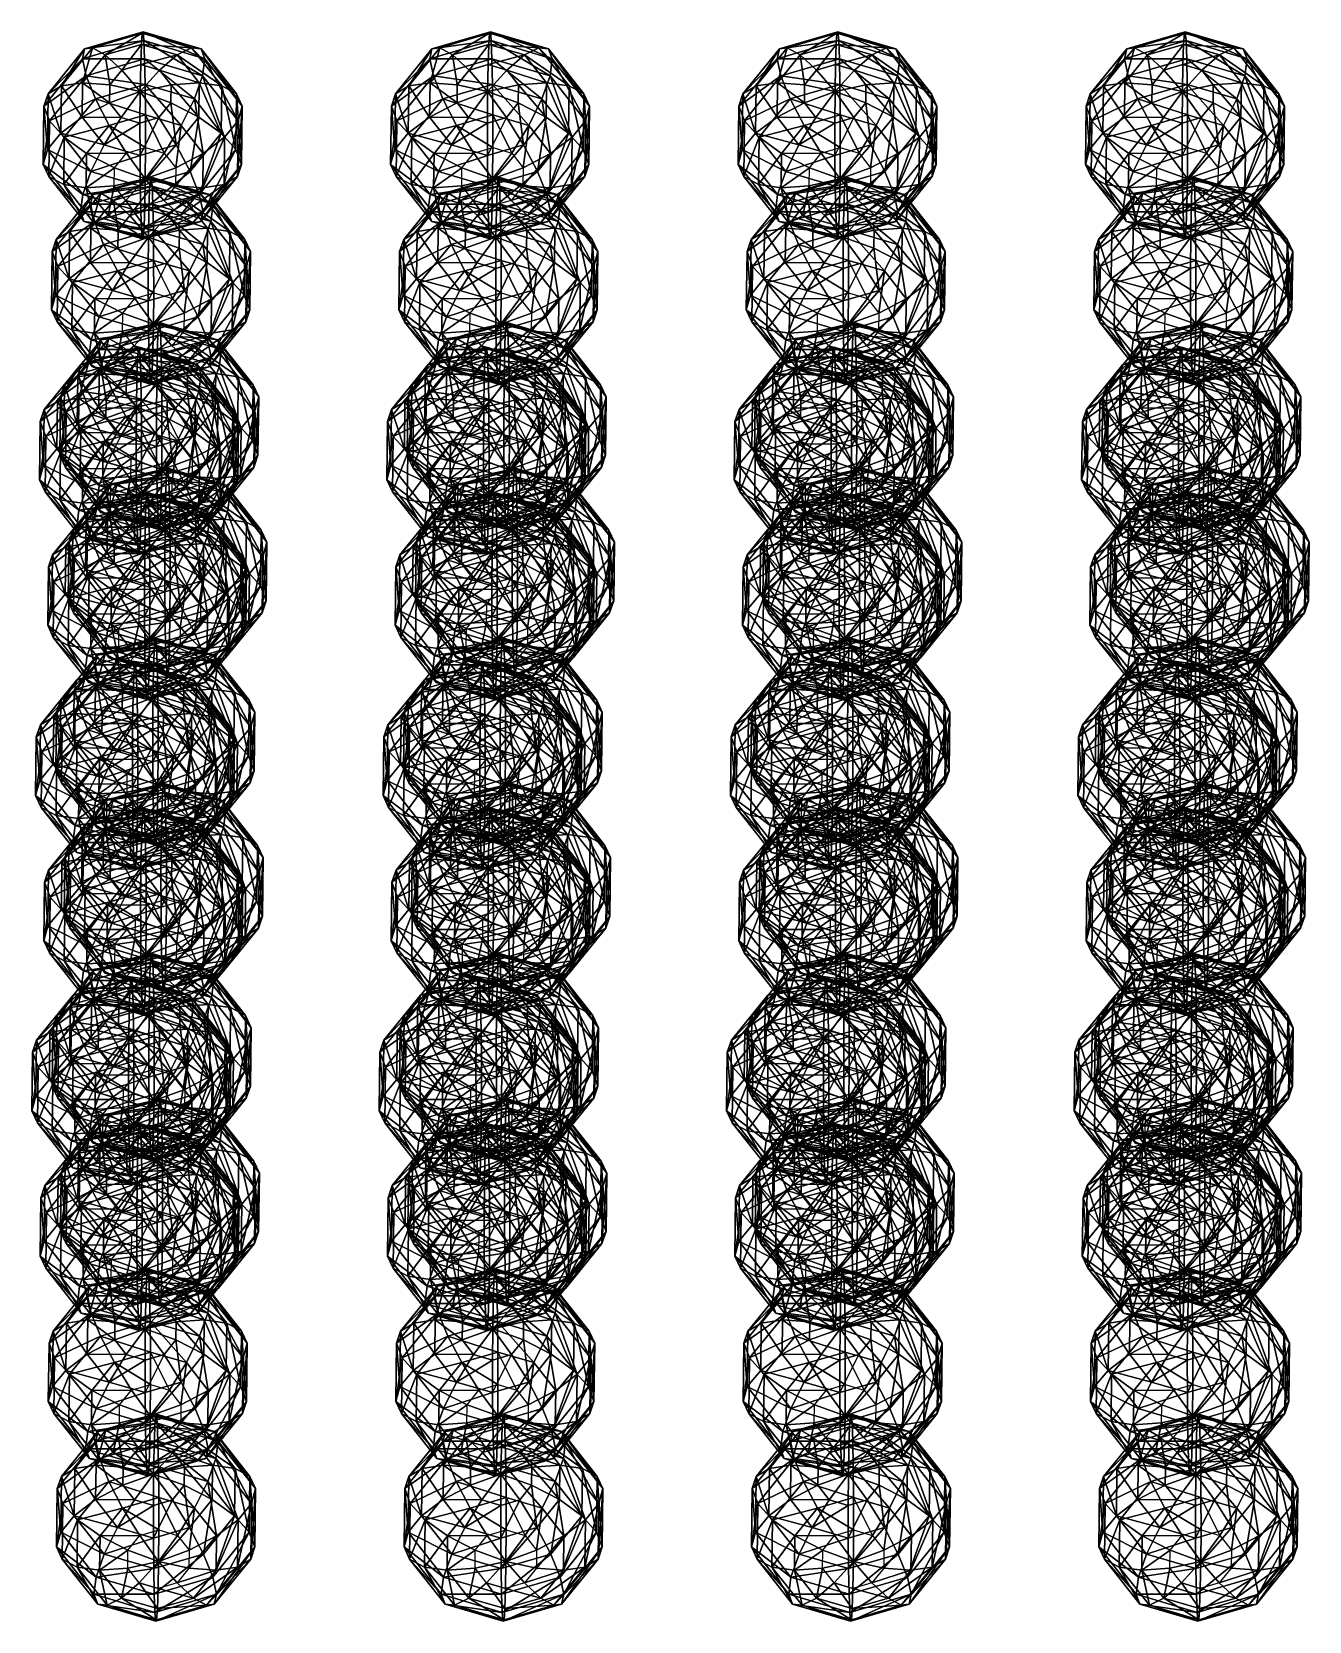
# Model space of a CAD drawing. Header units: metres. Extents: x -232 to 136, y -204 to 253.
import ezdxf

# ---------------------------------------------------------------- set-up
doc = ezdxf.new("R2010")
doc.units = ezdxf.units.M

msp = doc.modelspace()

# ---------------------------------------------------------------- linework, layer by layer
for points in [[(-200.02457, 253.28665, -544.72986), (-214.58183, 248.70868, -555.67194), (-216.84904, 248.33812, -546.57135), (-216.84894, 248.33823, -546.5712)], [(-199.78809, 250.73889, -535.6993), (-200.02457, 253.28665, -544.72986), (-216.84904, 248.33812, -546.57135), (-216.84894, 248.33823, -546.5712)], [(-200.02457, 253.28665, -544.72986), (-200.27008, 252.91815, -554.10547), (-214.58183, 248.70868, -555.67194), (-214.58173, 248.70879, -555.6718)], [(-200.27008, 252.91815, -554.10547), (-210.89868, 246.61111, -564.0465), (-214.58183, 248.70868, -555.67194), (-214.58173, 248.70879, -555.6718)], [(-200.27008, 252.91815, -554.10547), (-200.50058, 249.66948, -562.9084), (-210.89868, 246.61111, -564.0465), (-210.89857, 246.61122, -564.0464)], [(-186.05992, 248.70868, -556.4188), (-200.50058, 249.66948, -562.9084), (-200.27008, 252.91815, -554.10547), (-200.26997, 252.91826, -554.10535)], [(-183.31952, 248.33812, -547.4494), (-200.27008, 252.91815, -554.10547), (-200.02457, 253.28665, -544.72986), (-200.02446, 253.28676, -544.72974)], [(-183.31952, 248.33812, -547.4494), (-186.05992, 248.70868, -556.4188), (-200.27008, 252.91815, -554.10547), (-200.26997, 252.91826, -554.10535)], [(-182.22337, 245.5357, -538.5588), (-183.31952, 248.33812, -547.4494), (-200.02457, 253.28665, -544.72986), (-200.02446, 253.28676, -544.72974)], [(-182.22337, 245.5357, -538.5588), (-200.02457, 253.28665, -544.72986), (-199.78809, 250.73889, -535.6993), (-199.78798, 250.739, -535.69916)], [(-100.05883, 253.28665, -547.34753), (-114.61609, 248.70868, -558.2896), (-116.8833, 248.33812, -549.189), (-116.8832, 248.33823, -549.1889)], [(-99.82236, 250.73889, -538.31696), (-100.05883, 253.28665, -547.34753), (-116.8833, 248.33812, -549.189), (-116.8832, 248.33823, -549.1889)], [(-100.05883, 253.28665, -547.34753), (-100.30434, 252.91815, -556.72314), (-114.61609, 248.70868, -558.2896), (-114.61599, 248.70879, -558.2895)], [(-100.30434, 252.91815, -556.72314), (-110.932945, 246.61111, -566.6642), (-114.61609, 248.70868, -558.2896), (-114.61599, 248.70879, -558.2895)], [(-100.30434, 252.91815, -556.72314), (-100.53485, 249.66948, -565.52606), (-110.932945, 246.61111, -566.6642), (-110.932846, 246.61122, -566.66406)], [(-86.09418, 248.70868, -559.0365), (-100.53485, 249.66948, -565.52606), (-100.30434, 252.91815, -556.72314), (-100.30424, 252.91826, -556.723)], [(-83.35378, 248.33812, -550.0671), (-100.30434, 252.91815, -556.72314), (-100.05883, 253.28665, -547.34753), (-100.05873, 253.28676, -547.3474)], [(-83.35378, 248.33812, -550.0671), (-86.09418, 248.70868, -559.0365), (-100.30434, 252.91815, -556.72314), (-100.30424, 252.91826, -556.723)], [(-82.25763, 245.5357, -541.17645), (-83.35378, 248.33812, -550.0671), (-100.05883, 253.28665, -547.34753), (-100.05873, 253.28676, -547.3474)], [(-82.25763, 245.5357, -541.17645), (-100.05883, 253.28665, -547.34753), (-99.82236, 250.73889, -538.31696), (-99.82226, 250.739, -538.31683)], [(-0.09309488, 253.28665, -549.9652), (-14.650356, 248.70868, -560.9073), (-16.91757, 248.33812, -551.8067), (-16.91747, 248.33823, -551.8066)], [(0.14337906, 250.73889, -540.93463), (-0.09309488, 253.28665, -549.9652), (-16.91757, 248.33812, -551.8067), (-16.91747, 248.33823, -551.8066)], [(-0.09309488, 253.28665, -549.9652), (-0.33860385, 252.91815, -559.3408), (-14.650356, 248.70868, -560.9073), (-14.650256, 248.70879, -560.90717)], [(-0.33860385, 252.91815, -559.3408), (-10.967213, 246.61111, -569.28186), (-14.650356, 248.70868, -560.9073), (-14.650256, 248.70879, -560.90717)], [(-0.33860385, 252.91815, -559.3408), (-0.5691157, 249.66948, -568.14374), (-10.967213, 246.61111, -569.28186), (-10.967113, 246.61122, -569.28174)], [(13.871557, 248.70868, -561.6542), (-0.5691157, 249.66948, -568.14374), (-0.33860385, 252.91815, -559.3408), (-0.33850387, 252.91826, -559.3407)], [(16.61195, 248.33812, -552.68475), (-0.33860385, 252.91815, -559.3408), (-0.09309488, 253.28665, -549.9652), (-0.092994876, 253.28676, -549.9651)], [(16.61195, 248.33812, -552.68475), (13.871557, 248.70868, -561.6542), (-0.33860385, 252.91815, -559.3408), (-0.33850387, 252.91826, -559.3407)], [(17.708103, 245.5357, -543.7941), (16.61195, 248.33812, -552.68475), (-0.09309488, 253.28665, -549.9652), (-0.092994876, 253.28676, -549.9651)], [(17.708103, 245.5357, -543.7941), (-0.09309488, 253.28665, -549.9652), (0.14337906, 250.73889, -540.93463), (0.14347906, 250.739, -540.9345)], [(99.87264, 253.28665, -552.58295), (85.315384, 248.70868, -563.525), (83.04817, 248.33812, -554.42444), (83.04827, 248.33823, -554.4243)], [(100.109116, 250.73889, -543.55237), (99.87264, 253.28665, -552.58295), (83.04817, 248.33812, -554.42444), (83.04827, 248.33823, -554.4243)], [(99.87264, 253.28665, -552.58295), (99.62714, 252.91815, -561.95856), (85.315384, 248.70868, -563.525), (85.31548, 248.70879, -563.5249)], [(99.62714, 252.91815, -561.95856), (88.99853, 246.61111, -571.8996), (85.315384, 248.70868, -563.525), (85.31548, 248.70879, -563.5249)], [(99.62714, 252.91815, -561.95856), (99.39662, 249.66948, -570.7615), (88.99853, 246.61111, -571.8996), (88.99863, 246.61122, -571.8995)], [(113.837296, 248.70868, -564.2719), (99.39662, 249.66948, -570.7615), (99.62714, 252.91815, -561.95856), (99.627235, 252.91826, -561.95844)], [(116.57769, 248.33812, -555.3025), (99.62714, 252.91815, -561.95856), (99.87264, 253.28665, -552.58295), (99.87274, 253.28676, -552.5828)], [(116.57769, 248.33812, -555.3025), (113.837296, 248.70868, -564.2719), (99.62714, 252.91815, -561.95856), (99.627235, 252.91826, -561.95844)], [(117.67384, 245.5357, -546.41187), (116.57769, 248.33812, -555.3025), (99.87264, 253.28665, -552.58295), (99.87274, 253.28676, -552.5828)], [(117.67384, 245.5357, -546.41187), (99.87264, 253.28665, -552.58295), (100.109116, 250.73889, -543.55237), (100.109215, 250.739, -543.55225)], [(-216.84904, 248.33812, -546.57135), (-223.52858, 237.68814, -560.51996), (-227.36658, 235.38269, -552.27057), (-227.36647, 235.3828, -552.27045)], [(-217.4784, 245.5357, -537.63556), (-216.84904, 248.33812, -546.57135), (-227.36658, 235.38269, -552.27057), (-227.36647, 235.3828, -552.27045)], [(-214.58183, 248.70868, -555.67194), (-217.39888, 238.60422, -567.5688), (-223.52858, 237.68814, -560.51996), (-223.52847, 237.68825, -560.51984)], [(-216.84904, 248.33812, -546.57135), (-214.58183, 248.70868, -555.67194), (-223.52858, 237.68814, -560.51996), (-223.52847, 237.68825, -560.51984)], [(-199.78809, 250.73889, -535.6993), (-216.84904, 248.33812, -546.57135), (-217.4784, 245.5357, -537.63556), (-217.47829, 245.53581, -537.63544)], [(-199.5838, 245.52428, -527.8977), (-199.78809, 250.73889, -535.6993), (-217.4784, 245.5357, -537.63556), (-217.47829, 245.53581, -537.63544)], [(-214.58183, 248.70868, -555.67194), (-210.89868, 246.61111, -564.0465), (-217.39888, 238.60422, -567.5688), (-217.39877, 238.60432, -567.56866)], [(-200.50058, 249.66948, -562.9084), (-206.16014, 242.25075, -570.87524), (-210.89868, 246.61111, -564.0465), (-210.89857, 246.61122, -564.0464)], [(-200.50058, 249.66948, -562.9084), (-200.69354, 243.85861, -570.2769), (-206.16014, 242.25075, -570.87524), (-206.16003, 242.25085, -570.8751)], [(-190.1763, 246.61111, -564.5891), (-200.69354, 243.85861, -570.2769), (-200.50058, 249.66948, -562.9084), (-200.50047, 249.66959, -562.90826)], [(-186.05992, 248.70868, -556.4188), (-190.1763, 246.61111, -564.5891), (-200.50058, 249.66948, -562.9084), (-200.50047, 249.66959, -562.90826)], [(-182.87875, 240.57574, -530.61725), (-182.22337, 245.5357, -538.5588), (-199.78809, 250.73889, -535.6993), (-199.78798, 250.739, -535.69916)], [(-182.87875, 240.57574, -530.61725), (-199.78809, 250.73889, -535.6993), (-199.5838, 245.52428, -527.8977), (-199.5837, 245.52438, -527.8976)], [(-177.37915, 237.68813, -561.72845), (-190.1763, 246.61111, -564.5891), (-186.05992, 248.70868, -556.4188), (-186.05981, 248.70879, -556.4187)], [(-173.11467, 235.38269, -553.69116), (-177.37915, 237.68813, -561.72845), (-186.05992, 248.70868, -556.4188), (-186.05981, 248.70879, -556.4187)], [(-173.11467, 235.38269, -553.69116), (-186.05992, 248.70868, -556.4188), (-183.31952, 248.33812, -547.4494), (-183.31941, 248.33823, -547.4493)], [(-171.49335, 231.91354, -545.12177), (-173.11467, 235.38269, -553.69116), (-183.31952, 248.33812, -547.4494), (-183.31941, 248.33823, -547.4493)], [(-171.49335, 231.91354, -545.12177), (-183.31952, 248.33812, -547.4494), (-182.22337, 245.5357, -538.5588), (-182.22327, 245.53581, -538.55865)], [(-116.8833, 248.33812, -549.189), (-123.56284, 237.68814, -563.13763), (-127.40084, 235.38269, -554.88824), (-127.40074, 235.3828, -554.8881)], [(-117.51266, 245.5357, -540.25323), (-116.8833, 248.33812, -549.189), (-127.40084, 235.38269, -554.88824), (-127.40074, 235.3828, -554.8881)], [(-114.61609, 248.70868, -558.2896), (-117.43314, 238.60422, -570.18646), (-123.56284, 237.68814, -563.13763), (-123.562744, 237.68825, -563.1375)], [(-116.8833, 248.33812, -549.189), (-114.61609, 248.70868, -558.2896), (-123.56284, 237.68814, -563.13763), (-123.562744, 237.68825, -563.1375)], [(-99.82236, 250.73889, -538.31696), (-116.8833, 248.33812, -549.189), (-117.51266, 245.5357, -540.25323), (-117.51256, 245.53581, -540.2531)], [(-99.618065, 245.52428, -530.5154), (-99.82236, 250.73889, -538.31696), (-117.51266, 245.5357, -540.25323), (-117.51256, 245.53581, -540.2531)], [(-114.61609, 248.70868, -558.2896), (-110.932945, 246.61111, -566.6642), (-117.43314, 238.60422, -570.18646), (-117.433044, 238.60432, -570.18634)], [(-100.53485, 249.66948, -565.52606), (-106.194405, 242.25075, -573.4929), (-110.932945, 246.61111, -566.6642), (-110.932846, 246.61122, -566.66406)], [(-100.53485, 249.66948, -565.52606), (-100.7278, 243.85861, -572.8946), (-106.194405, 242.25075, -573.4929), (-106.194305, 242.25085, -573.4928)], [(-90.21056, 246.61111, -567.2068), (-100.7278, 243.85861, -572.8946), (-100.53485, 249.66948, -565.52606), (-100.53475, 249.66959, -565.52594)], [(-86.09418, 248.70868, -559.0365), (-90.21056, 246.61111, -567.2068), (-100.53485, 249.66948, -565.52606), (-100.53475, 249.66959, -565.52594)], [(-82.91302, 240.57574, -533.2349), (-82.25763, 245.5357, -541.17645), (-99.82236, 250.73889, -538.31696), (-99.82226, 250.739, -538.31683)], [(-82.91302, 240.57574, -533.2349), (-99.82236, 250.73889, -538.31696), (-99.618065, 245.52428, -530.5154), (-99.617966, 245.52438, -530.51526)], [(-77.41341, 237.68813, -564.3461), (-90.21056, 246.61111, -567.2068), (-86.09418, 248.70868, -559.0365), (-86.09408, 248.70879, -559.0364)], [(-73.14893, 235.38269, -556.30884), (-77.41341, 237.68813, -564.3461), (-86.09418, 248.70868, -559.0365), (-86.09408, 248.70879, -559.0364)], [(-73.14893, 235.38269, -556.30884), (-86.09418, 248.70868, -559.0365), (-83.35378, 248.33812, -550.0671), (-83.35368, 248.33823, -550.06696)], [(-71.52762, 231.91354, -547.73944), (-73.14893, 235.38269, -556.30884), (-83.35378, 248.33812, -550.0671), (-83.35368, 248.33823, -550.06696)], [(-71.52762, 231.91354, -547.73944), (-83.35378, 248.33812, -550.0671), (-82.25763, 245.5357, -541.17645), (-82.25753, 245.53581, -541.17633)], [(-16.91757, 248.33812, -551.8067), (-23.59711, 237.68814, -565.7553), (-27.435108, 235.38269, -557.5059), (-27.435009, 235.3828, -557.5058)], [(-17.546923, 245.5357, -542.8709), (-16.91757, 248.33812, -551.8067), (-27.435108, 235.38269, -557.5059), (-27.435009, 235.3828, -557.5058)], [(-14.650356, 248.70868, -560.9073), (-17.46741, 238.60422, -572.80414), (-23.59711, 237.68814, -565.7553), (-23.597012, 237.68825, -565.7552)], [(-16.91757, 248.33812, -551.8067), (-14.650356, 248.70868, -560.9073), (-23.59711, 237.68814, -565.7553), (-23.597012, 237.68825, -565.7552)], [(0.14337906, 250.73889, -540.93463), (-16.91757, 248.33812, -551.8067), (-17.546923, 245.5357, -542.8709), (-17.546824, 245.53581, -542.8708)], [(0.3476702, 245.52428, -533.13306), (0.14337906, 250.73889, -540.93463), (-17.546923, 245.5357, -542.8709), (-17.546824, 245.53581, -542.8708)], [(-14.650356, 248.70868, -560.9073), (-10.967213, 246.61111, -569.28186), (-17.46741, 238.60422, -572.80414), (-17.46731, 238.60432, -572.804)], [(-0.5691157, 249.66948, -568.14374), (-6.22867, 242.25075, -576.1106), (-10.967213, 246.61111, -569.28186), (-10.967113, 246.61122, -569.28174)], [(-0.5691157, 249.66948, -568.14374), (-0.76206636, 243.85861, -575.51227), (-6.22867, 242.25075, -576.1106), (-6.22857, 242.25085, -576.1105)], [(9.755171, 246.61111, -569.82446), (-0.76206636, 243.85861, -575.51227), (-0.5691157, 249.66948, -568.14374), (-0.5690157, 249.66959, -568.1436)], [(13.871557, 248.70868, -561.6542), (9.755171, 246.61111, -569.82446), (-0.5691157, 249.66948, -568.14374), (-0.5690157, 249.66959, -568.1436)], [(17.052715, 240.57574, -535.8526), (17.708103, 245.5357, -543.7941), (0.14337906, 250.73889, -540.93463), (0.14347906, 250.739, -540.9345)], [(17.052715, 240.57574, -535.8526), (0.14337906, 250.73889, -540.93463), (0.3476702, 245.52428, -533.13306), (0.34777018, 245.52438, -533.13293)], [(22.552324, 237.68813, -566.9638), (9.755171, 246.61111, -569.82446), (13.871557, 248.70868, -561.6542), (13.871657, 248.70879, -561.65405)], [(26.816803, 235.38269, -558.9265), (22.552324, 237.68813, -566.9638), (13.871557, 248.70868, -561.6542), (13.871657, 248.70879, -561.65405)], [(26.816803, 235.38269, -558.9265), (13.871557, 248.70868, -561.6542), (16.61195, 248.33812, -552.68475), (16.61205, 248.33823, -552.68463)], [(28.43812, 231.91354, -550.3571), (26.816803, 235.38269, -558.9265), (16.61195, 248.33812, -552.68475), (16.61205, 248.33823, -552.68463)], [(28.43812, 231.91354, -550.3571), (16.61195, 248.33812, -552.68475), (17.708103, 245.5357, -543.7941), (17.708202, 245.53581, -543.794)], [(83.04817, 248.33812, -554.42444), (76.36863, 237.68814, -568.37305), (72.53063, 235.38269, -560.12366), (72.53073, 235.3828, -560.12354)], [(82.418816, 245.5357, -545.48865), (83.04817, 248.33812, -554.42444), (72.53063, 235.38269, -560.12366), (72.53073, 235.3828, -560.12354)], [(85.315384, 248.70868, -563.525), (82.49833, 238.60422, -575.4219), (76.36863, 237.68814, -568.37305), (76.36873, 237.68825, -568.3729)], [(83.04817, 248.33812, -554.42444), (85.315384, 248.70868, -563.525), (76.36863, 237.68814, -568.37305), (76.36873, 237.68825, -568.3729)], [(100.109116, 250.73889, -543.55237), (83.04817, 248.33812, -554.42444), (82.418816, 245.5357, -545.48865), (82.418915, 245.53581, -545.4885)], [(100.31341, 245.52428, -535.7508), (100.109116, 250.73889, -543.55237), (82.418816, 245.5357, -545.48865), (82.418915, 245.53581, -545.4885)], [(85.315384, 248.70868, -563.525), (88.99853, 246.61111, -571.8996), (82.49833, 238.60422, -575.4219), (82.49843, 238.60432, -575.42175)], [(99.39662, 249.66948, -570.7615), (93.73707, 242.25075, -578.72833), (88.99853, 246.61111, -571.8996), (88.99863, 246.61122, -571.8995)], [(99.39662, 249.66948, -570.7615), (99.203674, 243.85861, -578.13), (93.73707, 242.25075, -578.72833), (93.73717, 242.25085, -578.7282)], [(109.72091, 246.61111, -572.4422), (99.203674, 243.85861, -578.13), (99.39662, 249.66948, -570.7615), (99.39672, 249.66959, -570.76135)], [(113.837296, 248.70868, -564.2719), (109.72091, 246.61111, -572.4422), (99.39662, 249.66948, -570.7615), (99.39672, 249.66959, -570.76135)], [(117.018456, 240.57574, -538.47034), (117.67384, 245.5357, -546.41187), (100.109116, 250.73889, -543.55237), (100.109215, 250.739, -543.55225)], [(117.018456, 240.57574, -538.47034), (100.109116, 250.73889, -543.55237), (100.31341, 245.52428, -535.7508), (100.31351, 245.52438, -535.7507)], [(122.51807, 237.68813, -569.58154), (109.72091, 246.61111, -572.4422), (113.837296, 248.70868, -564.2719), (113.837395, 248.70879, -564.2718)], [(126.78254, 235.38269, -561.54425), (122.51807, 237.68813, -569.58154), (113.837296, 248.70868, -564.2719), (113.837395, 248.70879, -564.2718)], [(126.78254, 235.38269, -561.54425), (113.837296, 248.70868, -564.2719), (116.57769, 248.33812, -555.3025), (116.57779, 248.33823, -555.30237)], [(128.40385, 231.91354, -552.97485), (126.78254, 235.38269, -561.54425), (116.57769, 248.33812, -555.3025), (116.57779, 248.33823, -555.30237)], [(128.40385, 231.91354, -552.97485), (116.57769, 248.33812, -555.3025), (117.67384, 245.5357, -546.41187), (117.67394, 245.53581, -546.41174)], [(-217.4784, 245.5357, -537.63556), (-227.36658, 235.38269, -552.27057), (-228.53719, 231.91354, -543.62805), (-228.53708, 231.91365, -543.6279)], [(-216.40828, 240.57574, -529.73926), (-217.4784, 245.5357, -537.63556), (-228.53719, 231.91354, -543.62805), (-228.53708, 231.91365, -543.6279)], [(-199.5838, 245.52428, -527.8977), (-217.4784, 245.5357, -537.63556), (-216.40828, 240.57574, -529.73926), (-216.40817, 240.57585, -529.73914)], [(-210.89868, 246.61111, -564.0465), (-209.5775, 238.04126, -572.727), (-217.39888, 238.60422, -567.5688), (-217.39877, 238.60432, -567.56866)], [(-199.43169, 238.15324, -522.08887), (-199.5838, 245.52428, -527.8977), (-216.40828, 240.57574, -529.73926), (-216.40817, 240.57585, -529.73914)], [(-210.89868, 246.61111, -564.0465), (-206.16014, 242.25075, -570.87524), (-209.5775, 238.04126, -572.727), (-209.5774, 238.04137, -572.72687)], [(-200.69354, 243.85861, -570.2769), (-200.83005, 236.05438, -575.48975), (-206.16014, 242.25075, -570.87524), (-206.16003, 242.25085, -570.8751)], [(-195.26575, 242.25075, -571.1605), (-200.83005, 236.05438, -575.48975), (-200.69354, 243.85861, -570.2769), (-200.69344, 243.85872, -570.2768)], [(-190.1763, 246.61111, -564.5891), (-195.26575, 242.25075, -571.1605), (-200.69354, 243.85861, -570.2769), (-200.69344, 243.85872, -570.2768)], [(-185.22153, 233.94376, -524.4022), (-182.87875, 240.57574, -530.61725), (-199.5838, 245.52428, -527.8977), (-199.5837, 245.52438, -527.8976)], [(-185.22153, 233.94376, -524.4022), (-199.5838, 245.52428, -527.8977), (-199.43169, 238.15324, -522.08887), (-199.43158, 238.15335, -522.08875)], [(-183.86935, 238.60422, -568.4468), (-195.26575, 242.25075, -571.1605), (-190.1763, 246.61111, -564.5891), (-190.1762, 246.61122, -564.589)], [(-177.37915, 237.68813, -561.72845), (-183.86935, 238.60422, -568.4468), (-190.1763, 246.61111, -564.5891), (-190.1762, 246.61122, -564.589)], [(-172.6739, 227.62032, -536.8591), (-182.22337, 245.5357, -538.5588), (-182.87875, 240.57574, -530.61725), (-182.87865, 240.57585, -530.6171)], [(-172.6739, 227.62032, -536.8591), (-171.49335, 231.91354, -545.12177), (-182.22337, 245.5357, -538.5588), (-182.22327, 245.53581, -538.55865)], [(-117.51266, 245.5357, -540.25323), (-127.40084, 235.38269, -554.88824), (-128.57146, 231.91354, -546.2457), (-128.57135, 231.91365, -546.2456)], [(-116.442535, 240.57574, -532.35693), (-117.51266, 245.5357, -540.25323), (-128.57146, 231.91354, -546.2457), (-128.57135, 231.91365, -546.2456)], [(-99.618065, 245.52428, -530.5154), (-117.51266, 245.5357, -540.25323), (-116.442535, 240.57574, -532.35693), (-116.44244, 240.57585, -532.3568)], [(-110.932945, 246.61111, -566.6642), (-109.61176, 238.04126, -575.34467), (-117.43314, 238.60422, -570.18646), (-117.433044, 238.60432, -570.18634)], [(-99.46596, 238.15324, -524.70654), (-99.618065, 245.52428, -530.5154), (-116.442535, 240.57574, -532.35693), (-116.44244, 240.57585, -532.3568)], [(-110.932945, 246.61111, -566.6642), (-106.194405, 242.25075, -573.4929), (-109.61176, 238.04126, -575.34467), (-109.611664, 238.04137, -575.34454)], [(-100.7278, 243.85861, -572.8946), (-100.8643, 236.05438, -578.1074), (-106.194405, 242.25075, -573.4929), (-106.194305, 242.25085, -573.4928)], [(-95.3, 242.25075, -573.7782), (-100.8643, 236.05438, -578.1074), (-100.7278, 243.85861, -572.8946), (-100.7277, 243.85872, -572.8945)], [(-90.21056, 246.61111, -567.2068), (-95.3, 242.25075, -573.7782), (-100.7278, 243.85861, -572.8946), (-100.7277, 243.85872, -572.8945)], [(-85.25579, 233.94376, -527.0199), (-82.91302, 240.57574, -533.2349), (-99.618065, 245.52428, -530.5154), (-99.617966, 245.52438, -530.51526)], [(-85.25579, 233.94376, -527.0199), (-99.618065, 245.52428, -530.5154), (-99.46596, 238.15324, -524.70654), (-99.46586, 238.15335, -524.7064)], [(-83.90362, 238.60422, -571.06445), (-95.3, 242.25075, -573.7782), (-90.21056, 246.61111, -567.2068), (-90.210464, 246.61122, -567.20667)], [(-77.41341, 237.68813, -564.3461), (-83.90362, 238.60422, -571.06445), (-90.21056, 246.61111, -567.2068), (-90.210464, 246.61122, -567.20667)], [(-72.70817, 227.62032, -539.47675), (-82.25763, 245.5357, -541.17645), (-82.91302, 240.57574, -533.2349), (-82.91292, 240.57585, -533.2348)], [(-72.70817, 227.62032, -539.47675), (-71.52762, 231.91354, -547.73944), (-82.25763, 245.5357, -541.17645), (-82.25753, 245.53581, -541.17633)], [(-17.546923, 245.5357, -542.8709), (-27.435108, 235.38269, -557.5059), (-28.605717, 231.91354, -548.8634), (-28.605618, 231.91365, -548.8633)], [(-16.476805, 240.57574, -534.9746), (-17.546923, 245.5357, -542.8709), (-28.605717, 231.91354, -548.8634), (-28.605618, 231.91365, -548.8633)], [(0.3476702, 245.52428, -533.13306), (-17.546923, 245.5357, -542.8709), (-16.476805, 240.57574, -534.9746), (-16.476706, 240.57585, -534.9745)], [(-10.967213, 246.61111, -569.28186), (-9.646025, 238.04126, -577.96234), (-17.46741, 238.60422, -572.80414), (-17.46731, 238.60432, -572.804)], [(0.4997812, 238.15324, -527.3242), (0.3476702, 245.52428, -533.13306), (-16.476805, 240.57574, -534.9746), (-16.476706, 240.57585, -534.9745)], [(-10.967213, 246.61111, -569.28186), (-6.22867, 242.25075, -576.1106), (-9.646025, 238.04126, -577.96234), (-9.645925, 238.04137, -577.9622)], [(-0.76206636, 243.85861, -575.51227), (-0.89856845, 236.05438, -580.7251), (-6.22867, 242.25075, -576.1106), (-6.22857, 242.25085, -576.1105)], [(4.6657324, 242.25075, -576.3959), (-0.89856845, 236.05438, -580.7251), (-0.76206636, 243.85861, -575.51227), (-0.76196635, 243.85872, -575.51215)], [(9.755171, 246.61111, -569.82446), (4.6657324, 242.25075, -576.3959), (-0.76206636, 243.85861, -575.51227), (-0.76196635, 243.85872, -575.51215)], [(14.709943, 233.94376, -529.6376), (17.052715, 240.57574, -535.8526), (0.3476702, 245.52428, -533.13306), (0.34777018, 245.52438, -533.13293)], [(14.709943, 233.94376, -529.6376), (0.3476702, 245.52428, -533.13306), (0.4997812, 238.15324, -527.3242), (0.49988118, 238.15335, -527.3241)], [(16.062115, 238.60422, -573.6821), (4.6657324, 242.25075, -576.3959), (9.755171, 246.61111, -569.82446), (9.755271, 246.61122, -569.82434)], [(22.552324, 237.68813, -566.9638), (16.062115, 238.60422, -573.6821), (9.755171, 246.61111, -569.82446), (9.755271, 246.61122, -569.82434)], [(27.257568, 227.62032, -542.0944), (17.708103, 245.5357, -543.7941), (17.052715, 240.57574, -535.8526), (17.052814, 240.57585, -535.8525)], [(27.257568, 227.62032, -542.0944), (28.43812, 231.91354, -550.3571), (17.708103, 245.5357, -543.7941), (17.708202, 245.53581, -543.794)], [(82.418816, 245.5357, -545.48865), (72.53063, 235.38269, -560.12366), (71.36002, 231.91354, -551.48114), (71.36012, 231.91365, -551.481)], [(83.48894, 240.57574, -537.59235), (82.418816, 245.5357, -545.48865), (71.36002, 231.91354, -551.48114), (71.36012, 231.91365, -551.481)], [(100.31341, 245.52428, -535.7508), (82.418816, 245.5357, -545.48865), (83.48894, 240.57574, -537.59235), (83.48904, 240.57585, -537.5922)], [(88.99853, 246.61111, -571.8996), (90.31971, 238.04126, -580.5801), (82.49833, 238.60422, -575.4219), (82.49843, 238.60432, -575.42175)], [(100.465515, 238.15324, -529.94196), (100.31341, 245.52428, -535.7508), (83.48894, 240.57574, -537.59235), (83.48904, 240.57585, -537.5922)], [(88.99853, 246.61111, -571.8996), (93.73707, 242.25075, -578.72833), (90.31971, 238.04126, -580.5801), (90.31981, 238.04137, -580.57996)], [(99.203674, 243.85861, -578.13), (99.06717, 236.05438, -583.34283), (93.73707, 242.25075, -578.72833), (93.73717, 242.25085, -578.7282)], [(104.63147, 242.25075, -579.0136), (99.06717, 236.05438, -583.34283), (99.203674, 243.85861, -578.13), (99.20377, 243.85872, -578.1299)], [(109.72091, 246.61111, -572.4422), (104.63147, 242.25075, -579.0136), (99.203674, 243.85861, -578.13), (99.20377, 243.85872, -578.1299)], [(114.67568, 233.94376, -532.2553), (117.018456, 240.57574, -538.47034), (100.31341, 245.52428, -535.7508), (100.31351, 245.52438, -535.7507)], [(114.67568, 233.94376, -532.2553), (100.31341, 245.52428, -535.7508), (100.465515, 238.15324, -529.94196), (100.465614, 238.15335, -529.94183)], [(116.027855, 238.60422, -576.29987), (104.63147, 242.25075, -579.0136), (109.72091, 246.61111, -572.4422), (109.72101, 246.61122, -572.4421)], [(122.51807, 237.68813, -569.58154), (116.027855, 238.60422, -576.29987), (109.72091, 246.61111, -572.4422), (109.72101, 246.61122, -572.4421)], [(127.223305, 227.62032, -544.71216), (117.67384, 245.5357, -546.41187), (117.018456, 240.57574, -538.47034), (117.018555, 240.57585, -538.4702)], [(127.223305, 227.62032, -544.71216), (128.40385, 231.91354, -552.97485), (117.67384, 245.5357, -546.41187), (117.67394, 245.53581, -546.41174)], [(-216.40828, 240.57574, -529.73926), (-228.53719, 231.91354, -543.62805), (-226.92581, 227.62032, -535.4384), (-226.9257, 227.62042, -535.4383)], [(-213.74344, 233.94376, -523.65533), (-216.40828, 240.57574, -529.73926), (-226.92581, 227.62032, -535.4384), (-226.9257, 227.62042, -535.4383)], [(-223.52858, 237.68814, -560.51996), (-217.39888, 238.60422, -567.5688), (-217.51831, 228.70714, -572.1298), (-217.5182, 228.70724, -572.1297)], [(-217.39888, 238.60422, -567.5688), (-209.64029, 232.83807, -575.1249), (-217.51831, 228.70714, -572.1298), (-217.5182, 228.70724, -572.1297)], [(-217.39888, 238.60422, -567.5688), (-209.5775, 238.04126, -572.727), (-209.64029, 232.83807, -575.1249), (-209.64018, 232.83818, -575.12476)], [(-199.43169, 238.15324, -522.08887), (-216.40828, 240.57574, -529.73926), (-213.74344, 233.94376, -523.65533), (-213.74333, 233.94386, -523.6552)], [(-199.34665, 229.3473, -518.8413), (-199.43169, 238.15324, -522.08887), (-213.74344, 233.94376, -523.65533), (-213.74333, 233.94386, -523.6552)], [(-209.5775, 238.04126, -572.727), (-200.83005, 236.05438, -575.48975), (-209.64029, 232.83807, -575.1249), (-209.64018, 232.83818, -575.12476)], [(-206.16014, 242.25075, -570.87524), (-200.83005, 236.05438, -575.48975), (-209.5775, 238.04126, -572.727), (-209.5774, 238.04137, -572.72687)], [(-191.94998, 238.04126, -573.1886), (-200.83005, 236.05438, -575.48975), (-195.26575, 242.25075, -571.1605), (-195.26564, 242.25085, -571.1604)], [(-192.01277, 232.83807, -575.5865), (-200.83005, 236.05438, -575.48975), (-191.94998, 238.04126, -573.1886), (-191.94987, 238.04137, -573.1885)], [(-189.02237, 226.28894, -520.52203), (-185.22153, 233.94376, -524.4022), (-199.43169, 238.15324, -522.08887), (-199.43158, 238.15335, -522.08875)], [(-189.02237, 226.28894, -520.52203), (-199.43169, 238.15324, -522.08887), (-199.34665, 229.3473, -518.8413), (-199.34654, 229.34741, -518.8412)], [(-183.86935, 238.60422, -568.4468), (-191.94998, 238.04126, -573.1886), (-195.26575, 242.25075, -571.1605), (-195.26564, 242.25085, -571.1604)], [(-183.98878, 228.70715, -573.0078), (-192.01277, 232.83807, -575.5865), (-191.94998, 238.04126, -573.1886), (-191.94987, 238.04137, -573.1885)], [(-183.98878, 228.70715, -573.0078), (-191.94998, 238.04126, -573.1886), (-183.86935, 238.60422, -568.4468), (-183.86925, 238.60432, -568.44666)], [(-176.54076, 222.92322, -529.7118), (-182.87875, 240.57574, -530.61725), (-185.22153, 233.94376, -524.4022), (-185.22142, 233.94386, -524.4021)], [(-177.54353, 224.06598, -568.00616), (-183.98878, 228.70715, -573.0078), (-183.86935, 238.60422, -568.4468), (-183.86925, 238.60432, -568.44666)], [(-177.54353, 224.06598, -568.00616), (-183.86935, 238.60422, -568.4468), (-177.37915, 237.68813, -561.72845), (-177.37904, 237.68823, -561.72833)], [(-176.54076, 222.92322, -529.7118), (-172.6739, 227.62032, -536.8591), (-182.87875, 240.57574, -530.61725), (-182.87865, 240.57585, -530.6171)], [(-116.442535, 240.57574, -532.35693), (-128.57146, 231.91354, -546.2457), (-126.96008, 227.62032, -538.0561), (-126.959984, 227.62042, -538.05597)], [(-113.77771, 233.94376, -526.273), (-116.442535, 240.57574, -532.35693), (-126.96008, 227.62032, -538.0561), (-126.959984, 227.62042, -538.05597)], [(-123.56284, 237.68814, -563.13763), (-117.43314, 238.60422, -570.18646), (-117.55258, 228.70714, -574.7475), (-117.55248, 228.70724, -574.7474)], [(-117.43314, 238.60422, -570.18646), (-109.67455, 232.83807, -577.74255), (-117.55258, 228.70714, -574.7475), (-117.55248, 228.70724, -574.7474)], [(-117.43314, 238.60422, -570.18646), (-109.61176, 238.04126, -575.34467), (-109.67455, 232.83807, -577.74255), (-109.67445, 232.83818, -577.74243)], [(-99.46596, 238.15324, -524.70654), (-116.442535, 240.57574, -532.35693), (-113.77771, 233.94376, -526.273), (-113.77761, 233.94386, -526.2729)], [(-99.38091, 229.3473, -521.459), (-99.46596, 238.15324, -524.70654), (-113.77771, 233.94376, -526.273), (-113.77761, 233.94386, -526.2729)], [(-109.61176, 238.04126, -575.34467), (-100.8643, 236.05438, -578.1074), (-109.67455, 232.83807, -577.74255), (-109.67445, 232.83818, -577.74243)], [(-106.194405, 242.25075, -573.4929), (-100.8643, 236.05438, -578.1074), (-109.61176, 238.04126, -575.34467), (-109.611664, 238.04137, -575.34454)], [(-91.984245, 238.04126, -575.8063), (-100.8643, 236.05438, -578.1074), (-95.3, 242.25075, -573.7782), (-95.299904, 242.25085, -573.7781)], [(-92.047035, 232.83807, -578.20416), (-100.8643, 236.05438, -578.1074), (-91.984245, 238.04126, -575.8063), (-91.984146, 238.04137, -575.80615)], [(-89.056625, 226.28894, -523.1397), (-85.25579, 233.94376, -527.0199), (-99.46596, 238.15324, -524.70654), (-99.46586, 238.15335, -524.7064)], [(-89.056625, 226.28894, -523.1397), (-99.46596, 238.15324, -524.70654), (-99.38091, 229.3473, -521.459), (-99.38081, 229.34741, -521.45886)], [(-83.90362, 238.60422, -571.06445), (-91.984245, 238.04126, -575.8063), (-95.3, 242.25075, -573.7782), (-95.299904, 242.25085, -573.7781)], [(-84.023056, 228.70715, -575.6255), (-92.047035, 232.83807, -578.20416), (-91.984245, 238.04126, -575.8063), (-91.984146, 238.04137, -575.80615)], [(-84.023056, 228.70715, -575.6255), (-91.984245, 238.04126, -575.8063), (-83.90362, 238.60422, -571.06445), (-83.90352, 238.60432, -571.06433)], [(-76.57503, 222.92322, -532.32947), (-82.91302, 240.57574, -533.2349), (-85.25579, 233.94376, -527.0199), (-85.25569, 233.94386, -527.0198)], [(-77.5778, 224.06598, -570.62384), (-84.023056, 228.70715, -575.6255), (-83.90362, 238.60422, -571.06445), (-83.90352, 238.60432, -571.06433)], [(-77.5778, 224.06598, -570.62384), (-83.90362, 238.60422, -571.06445), (-77.41341, 237.68813, -564.3461), (-77.41331, 237.68823, -564.346)], [(-76.57503, 222.92322, -532.32947), (-72.70817, 227.62032, -539.47675), (-82.91302, 240.57574, -533.2349), (-82.91292, 240.57585, -533.2348)], [(-16.476805, 240.57574, -534.9746), (-28.605717, 231.91354, -548.8634), (-26.994345, 227.62032, -540.67377), (-26.994246, 227.62042, -540.67365)], [(-13.811971, 233.94376, -528.8907), (-16.476805, 240.57574, -534.9746), (-26.994345, 227.62032, -540.67377), (-26.994246, 227.62042, -540.67365)], [(-23.59711, 237.68814, -565.7553), (-17.46741, 238.60422, -572.80414), (-17.586843, 228.70714, -577.3652), (-17.586744, 228.70724, -577.36505)], [(-17.46741, 238.60422, -572.80414), (-9.708816, 232.83807, -580.3602), (-17.586843, 228.70714, -577.3652), (-17.586744, 228.70724, -577.36505)], [(-17.46741, 238.60422, -572.80414), (-9.646025, 238.04126, -577.96234), (-9.708816, 232.83807, -580.3602), (-9.708715, 232.83818, -580.3601)], [(0.4997812, 238.15324, -527.3242), (-16.476805, 240.57574, -534.9746), (-13.811971, 233.94376, -528.8907), (-13.811871, 233.94386, -528.89056)], [(0.5848224, 229.3473, -524.07666), (0.4997812, 238.15324, -527.3242), (-13.811971, 233.94376, -528.8907), (-13.811871, 233.94386, -528.89056)], [(-9.646025, 238.04126, -577.96234), (-0.89856845, 236.05438, -580.7251), (-9.708816, 232.83807, -580.3602), (-9.708715, 232.83818, -580.3601)], [(-6.22867, 242.25075, -576.1106), (-0.89856845, 236.05438, -580.7251), (-9.646025, 238.04126, -577.96234), (-9.645925, 238.04137, -577.9622)], [(7.98149, 238.04126, -578.42395), (-0.89856845, 236.05438, -580.7251), (4.6657324, 242.25075, -576.3959), (4.6658325, 242.25085, -576.39575)], [(7.9186993, 232.83807, -580.82184), (-0.89856845, 236.05438, -580.7251), (7.98149, 238.04126, -578.42395), (7.9815903, 238.04137, -578.4238)], [(10.909107, 226.28894, -525.7574), (14.709943, 233.94376, -529.6376), (0.4997812, 238.15324, -527.3242), (0.49988118, 238.15335, -527.3241)], [(10.909107, 226.28894, -525.7574), (0.4997812, 238.15324, -527.3242), (0.5848224, 229.3473, -524.07666), (0.58492243, 229.34741, -524.07654)], [(16.062115, 238.60422, -573.6821), (7.98149, 238.04126, -578.42395), (4.6657324, 242.25075, -576.3959), (4.6658325, 242.25085, -576.39575)], [(15.942681, 228.70715, -578.24316), (7.9186993, 232.83807, -580.82184), (7.98149, 238.04126, -578.42395), (7.9815903, 238.04137, -578.4238)], [(15.942681, 228.70715, -578.24316), (7.98149, 238.04126, -578.42395), (16.062115, 238.60422, -573.6821), (16.062214, 238.60432, -573.682)], [(23.390709, 222.92322, -534.94714), (17.052715, 240.57574, -535.8526), (14.709943, 233.94376, -529.6376), (14.710043, 233.94386, -529.63745)], [(22.387936, 224.06598, -573.2415), (15.942681, 228.70715, -578.24316), (16.062115, 238.60422, -573.6821), (16.062214, 238.60432, -573.682)], [(22.387936, 224.06598, -573.2415), (16.062115, 238.60422, -573.6821), (22.552324, 237.68813, -566.9638), (22.552423, 237.68823, -566.9637)], [(23.390709, 222.92322, -534.94714), (27.257568, 227.62032, -542.0944), (17.052715, 240.57574, -535.8526), (17.052814, 240.57585, -535.8525)], [(83.48894, 240.57574, -537.59235), (71.36002, 231.91354, -551.48114), (72.97139, 227.62032, -543.2915), (72.97149, 227.62042, -543.2914)], [(86.15376, 233.94376, -531.5084), (83.48894, 240.57574, -537.59235), (72.97139, 227.62032, -543.2915), (72.97149, 227.62042, -543.2914)], [(76.36863, 237.68814, -568.37305), (82.49833, 238.60422, -575.4219), (82.37889, 228.70714, -579.9829), (82.37899, 228.70724, -579.9828)], [(82.49833, 238.60422, -575.4219), (90.25692, 232.83807, -582.97797), (82.37889, 228.70714, -579.9829), (82.37899, 228.70724, -579.9828)], [(82.49833, 238.60422, -575.4219), (90.31971, 238.04126, -580.5801), (90.25692, 232.83807, -582.97797), (90.25702, 232.83818, -582.97784)], [(100.465515, 238.15324, -529.94196), (83.48894, 240.57574, -537.59235), (86.15376, 233.94376, -531.5084), (86.15386, 233.94386, -531.5083)], [(100.55056, 229.3473, -526.6944), (100.465515, 238.15324, -529.94196), (86.15376, 233.94376, -531.5084), (86.15386, 233.94386, -531.5083)], [(90.31971, 238.04126, -580.5801), (99.06717, 236.05438, -583.34283), (90.25692, 232.83807, -582.97797), (90.25702, 232.83818, -582.97784)], [(93.73707, 242.25075, -578.72833), (99.06717, 236.05438, -583.34283), (90.31971, 238.04126, -580.5801), (90.31981, 238.04137, -580.57996)], [(107.94723, 238.04126, -581.0417), (99.06717, 236.05438, -583.34283), (104.63147, 242.25075, -579.0136), (104.63157, 242.25085, -579.0135)], [(107.88444, 232.83807, -583.4396), (99.06717, 236.05438, -583.34283), (107.94723, 238.04126, -581.0417), (107.94733, 238.04137, -581.04156)], [(110.87485, 226.28894, -528.3751), (114.67568, 233.94376, -532.2553), (100.465515, 238.15324, -529.94196), (100.465614, 238.15335, -529.94183)], [(110.87485, 226.28894, -528.3751), (100.465515, 238.15324, -529.94196), (100.55056, 229.3473, -526.6944), (100.55066, 229.34741, -526.6943)], [(116.027855, 238.60422, -576.29987), (107.94723, 238.04126, -581.0417), (104.63147, 242.25075, -579.0136), (104.63157, 242.25085, -579.0135)], [(115.90842, 228.70715, -580.8609), (107.88444, 232.83807, -583.4396), (107.94723, 238.04126, -581.0417), (107.94733, 238.04137, -581.04156)], [(115.90842, 228.70715, -580.8609), (107.94723, 238.04126, -581.0417), (116.027855, 238.60422, -576.29987), (116.027954, 238.60432, -576.29974)], [(123.356445, 222.92322, -537.5649), (117.018456, 240.57574, -538.47034), (114.67568, 233.94376, -532.2553), (114.67578, 233.94386, -532.2552)], [(122.353676, 224.06598, -575.85925), (115.90842, 228.70715, -580.8609), (116.027855, 238.60422, -576.29987), (116.027954, 238.60432, -576.29974)], [(122.353676, 224.06598, -575.85925), (116.027855, 238.60422, -576.29987), (122.51807, 237.68813, -569.58154), (122.518166, 237.68823, -569.5814)], [(123.356445, 222.92322, -537.5649), (127.223305, 227.62032, -544.71216), (117.018456, 240.57574, -538.47034), (117.018555, 240.57585, -538.4702)], [(-228.53719, 231.91354, -543.62805), (-227.36658, 235.38269, -552.27057), (-227.55983, 219.36888, -559.65045), (-227.55972, 219.36899, -559.6503)], [(-227.36658, 235.38269, -552.27057), (-223.69296, 224.06598, -566.7977), (-227.55983, 219.36888, -559.65045), (-227.55972, 219.36899, -559.6503)], [(-227.36658, 235.38269, -552.27057), (-223.52858, 237.68814, -560.51996), (-223.69296, 224.06598, -566.7977), (-223.69286, 224.06609, -566.7976)], [(-213.74344, 233.94376, -523.65533), (-226.92581, 227.62032, -535.4384), (-222.6902, 222.92322, -528.50336), (-222.6901, 222.92332, -528.50323)], [(-223.52858, 237.68814, -560.51996), (-217.51831, 228.70714, -572.1298), (-223.69296, 224.06598, -566.7977), (-223.69286, 224.06609, -566.7976)], [(-209.74475, 226.28894, -519.97943), (-213.74344, 233.94376, -523.65533), (-222.6902, 222.92322, -528.50336), (-222.6901, 222.92332, -528.50323)], [(-199.34665, 229.3473, -518.8413), (-213.74344, 233.94376, -523.65533), (-209.74475, 226.28894, -519.97943), (-209.74464, 226.28905, -519.9793)], [(-209.64029, 232.83807, -575.1249), (-200.83005, 236.05438, -575.48975), (-206.32452, 228.6286, -577.15295), (-206.32442, 228.62871, -577.15283)], [(-206.32452, 228.6286, -577.15295), (-200.83005, 236.05438, -575.48975), (-200.89673, 227.02072, -578.0366), (-200.89662, 227.02083, -578.0365)], [(-200.89673, 227.02072, -578.0366), (-200.83005, 236.05438, -575.48975), (-195.43013, 228.62859, -577.43823), (-195.43002, 228.6287, -577.4381)], [(-195.43013, 228.62859, -577.43823), (-200.83005, 236.05438, -575.48975), (-192.01277, 232.83807, -575.5865), (-192.01266, 232.83818, -575.58636)], [(-182.71542, 218.28204, -524.3797), (-185.22153, 233.94376, -524.4022), (-189.02237, 226.28894, -520.52203), (-189.02226, 226.28905, -520.5219)], [(-182.71542, 218.28204, -524.3797), (-176.54076, 222.92322, -529.7118), (-185.22153, 233.94376, -524.4022), (-185.22142, 233.94386, -524.4021)], [(-173.30792, 219.3689, -561.0711), (-177.54353, 224.06598, -568.00616), (-177.37915, 237.68813, -561.72845), (-177.37904, 237.68823, -561.72833)], [(-173.30792, 219.3689, -561.0711), (-177.37915, 237.68813, -561.72845), (-173.11467, 235.38269, -553.69116), (-173.11456, 235.3828, -553.69104)], [(-171.69655, 215.07565, -552.8815), (-173.30792, 219.3689, -561.0711), (-173.11467, 235.38269, -553.69116), (-173.11456, 235.3828, -553.69104)], [(-171.69655, 215.07565, -552.8815), (-173.11467, 235.38269, -553.69116), (-171.49335, 231.91354, -545.12177), (-171.49324, 231.91365, -545.12164)], [(-128.57146, 231.91354, -546.2457), (-127.40084, 235.38269, -554.88824), (-127.59409, 219.36888, -562.2681), (-127.593994, 219.36899, -562.268)], [(-127.40084, 235.38269, -554.88824), (-123.727234, 224.06598, -569.4154), (-127.59409, 219.36888, -562.2681), (-127.593994, 219.36899, -562.268)], [(-127.40084, 235.38269, -554.88824), (-123.56284, 237.68814, -563.13763), (-123.727234, 224.06598, -569.4154), (-123.727135, 224.06609, -569.4153)], [(-113.77771, 233.94376, -526.273), (-126.96008, 227.62032, -538.0561), (-122.72446, 222.92322, -531.12103), (-122.72436, 222.92332, -531.1209)], [(-123.56284, 237.68814, -563.13763), (-117.55258, 228.70714, -574.7475), (-123.727234, 224.06598, -569.4154), (-123.727135, 224.06609, -569.4153)], [(-109.77901, 226.28894, -522.5971), (-113.77771, 233.94376, -526.273), (-122.72446, 222.92322, -531.12103), (-122.72436, 222.92332, -531.1209)], [(-99.38091, 229.3473, -521.459), (-113.77771, 233.94376, -526.273), (-109.77901, 226.28894, -522.5971), (-109.77891, 226.28905, -522.597)], [(-109.67455, 232.83807, -577.74255), (-100.8643, 236.05438, -578.1074), (-106.358795, 228.6286, -579.7706), (-106.358696, 228.62871, -579.7705)], [(-106.358795, 228.6286, -579.7706), (-100.8643, 236.05438, -578.1074), (-100.931, 227.02072, -580.6543), (-100.9309, 227.02083, -580.6542)], [(-100.931, 227.02072, -580.6543), (-100.8643, 236.05438, -578.1074), (-95.46439, 228.62859, -580.0559), (-95.464294, 228.6287, -580.0558)], [(-95.46439, 228.62859, -580.0559), (-100.8643, 236.05438, -578.1074), (-92.047035, 232.83807, -578.20416), (-92.046936, 232.83818, -578.20404)], [(-82.74968, 218.28204, -526.9974), (-85.25579, 233.94376, -527.0199), (-89.056625, 226.28894, -523.1397), (-89.056526, 226.28905, -523.1396)], [(-82.74968, 218.28204, -526.9974), (-76.57503, 222.92322, -532.32947), (-85.25579, 233.94376, -527.0199), (-85.25569, 233.94386, -527.0198)], [(-73.34218, 219.3689, -563.6888), (-77.5778, 224.06598, -570.62384), (-77.41341, 237.68813, -564.3461), (-77.41331, 237.68823, -564.346)], [(-73.34218, 219.3689, -563.6888), (-77.41341, 237.68813, -564.3461), (-73.14893, 235.38269, -556.30884), (-73.148834, 235.3828, -556.3087)], [(-71.730804, 215.07565, -555.49915), (-73.34218, 219.3689, -563.6888), (-73.14893, 235.38269, -556.30884), (-73.148834, 235.3828, -556.3087)], [(-71.730804, 215.07565, -555.49915), (-73.14893, 235.38269, -556.30884), (-71.52762, 231.91354, -547.73944), (-71.52752, 231.91365, -547.7393)], [(-28.605717, 231.91354, -548.8634), (-27.435108, 235.38269, -557.5059), (-27.628359, 219.36888, -564.8858), (-27.62826, 219.36899, -564.8857)], [(-27.435108, 235.38269, -557.5059), (-23.7615, 224.06598, -572.0331), (-27.628359, 219.36888, -564.8858), (-27.62826, 219.36899, -564.8857)], [(-27.435108, 235.38269, -557.5059), (-23.59711, 237.68814, -565.7553), (-23.7615, 224.06598, -572.0331), (-23.7614, 224.06609, -572.03296)], [(-13.811971, 233.94376, -528.8907), (-26.994345, 227.62032, -540.67377), (-22.758726, 222.92322, -533.7387), (-22.758627, 222.92332, -533.7386)], [(-23.59711, 237.68814, -565.7553), (-17.586843, 228.70714, -577.3652), (-23.7615, 224.06598, -572.0331), (-23.7614, 224.06609, -572.03296)], [(-9.813273, 226.28894, -525.2148), (-13.811971, 233.94376, -528.8907), (-22.758726, 222.92322, -533.7387), (-22.758627, 222.92332, -533.7386)], [(0.5848224, 229.3473, -524.07666), (-13.811971, 233.94376, -528.8907), (-9.813273, 226.28894, -525.2148), (-9.813173, 226.28905, -525.21466)], [(-9.708816, 232.83807, -580.3602), (-0.89856845, 236.05438, -580.7251), (-6.3930597, 228.6286, -582.3883), (-6.3929596, 228.62871, -582.3882)], [(-6.3930597, 228.6286, -582.3883), (-0.89856845, 236.05438, -580.7251), (-0.965261, 227.02072, -583.272), (-0.96516097, 227.02083, -583.27185)], [(-0.965261, 227.02072, -583.272), (-0.89856845, 236.05438, -580.7251), (4.5013447, 228.62859, -582.6736), (4.501445, 228.6287, -582.67346)], [(4.5013447, 228.62859, -582.6736), (-0.89856845, 236.05438, -580.7251), (7.9186993, 232.83807, -580.82184), (7.9187994, 232.83818, -580.8217)], [(17.216051, 218.28204, -529.61505), (14.709943, 233.94376, -529.6376), (10.909107, 226.28894, -525.7574), (10.909207, 226.28905, -525.75726)], [(17.216051, 218.28204, -529.61505), (23.390709, 222.92322, -534.94714), (14.709943, 233.94376, -529.6376), (14.710043, 233.94386, -529.63745)], [(26.623554, 219.3689, -566.30646), (22.387936, 224.06598, -573.2415), (22.552324, 237.68813, -566.9638), (22.552423, 237.68823, -566.9637)], [(26.623554, 219.3689, -566.30646), (22.552324, 237.68813, -566.9638), (26.816803, 235.38269, -558.9265), (26.816902, 235.3828, -558.9264)], [(28.234926, 215.07565, -558.1168), (26.623554, 219.3689, -566.30646), (26.816803, 235.38269, -558.9265), (26.816902, 235.3828, -558.9264)], [(28.234926, 215.07565, -558.1168), (26.816803, 235.38269, -558.9265), (28.43812, 231.91354, -550.3571), (28.43822, 231.91365, -550.357)], [(71.36002, 231.91354, -551.48114), (72.53063, 235.38269, -560.12366), (72.33738, 219.36888, -567.50354), (72.33748, 219.36899, -567.5034)], [(72.53063, 235.38269, -560.12366), (76.20424, 224.06598, -574.6508), (72.33738, 219.36888, -567.50354), (72.33748, 219.36899, -567.5034)], [(72.53063, 235.38269, -560.12366), (76.36863, 237.68814, -568.37305), (76.20424, 224.06598, -574.6508), (76.20434, 224.06609, -574.6507)], [(86.15376, 233.94376, -531.5084), (72.97139, 227.62032, -543.2915), (77.207016, 222.92322, -536.35645), (77.207115, 222.92332, -536.3563)], [(76.36863, 237.68814, -568.37305), (82.37889, 228.70714, -579.9829), (76.20424, 224.06598, -574.6508), (76.20434, 224.06609, -574.6507)], [(90.152466, 226.28894, -527.8325), (86.15376, 233.94376, -531.5084), (77.207016, 222.92322, -536.35645), (77.207115, 222.92332, -536.3563)], [(100.55056, 229.3473, -526.6944), (86.15376, 233.94376, -531.5084), (90.152466, 226.28894, -527.8325), (90.152565, 226.28905, -527.8324)], [(90.25692, 232.83807, -582.97797), (99.06717, 236.05438, -583.34283), (93.57268, 228.6286, -585.00604), (93.57278, 228.62871, -585.0059)], [(93.57268, 228.6286, -585.00604), (99.06717, 236.05438, -583.34283), (99.00047, 227.02072, -585.8897), (99.00057, 227.02083, -585.8896)], [(99.00047, 227.02072, -585.8897), (99.06717, 236.05438, -583.34283), (104.46708, 228.62859, -585.2913), (104.46718, 228.6287, -585.2912)], [(104.46708, 228.62859, -585.2913), (99.06717, 236.05438, -583.34283), (107.88444, 232.83807, -583.4396), (107.88454, 232.83818, -583.43945)], [(117.18179, 218.28204, -532.2328), (114.67568, 233.94376, -532.2553), (110.87485, 226.28894, -528.3751), (110.87495, 226.28905, -528.375)], [(117.18179, 218.28204, -532.2328), (123.356445, 222.92322, -537.5649), (114.67568, 233.94376, -532.2553), (114.67578, 233.94386, -532.2552)], [(126.589294, 219.3689, -568.9242), (122.353676, 224.06598, -575.85925), (122.51807, 237.68813, -569.58154), (122.518166, 237.68823, -569.5814)], [(126.589294, 219.3689, -568.9242), (122.51807, 237.68813, -569.58154), (126.78254, 235.38269, -561.54425), (126.78264, 235.3828, -561.5441)], [(128.20067, 215.07565, -560.73456), (126.589294, 219.3689, -568.9242), (126.78254, 235.38269, -561.54425), (126.78264, 235.3828, -561.5441)], [(128.20067, 215.07565, -560.73456), (126.78254, 235.38269, -561.54425), (128.40385, 231.91354, -552.97485), (128.40396, 231.91365, -552.97473)], [(-228.53719, 231.91354, -543.62805), (-227.55983, 219.36888, -559.65045), (-228.74039, 215.07564, -551.38776), (-228.74028, 215.07574, -551.38763)], [(-226.92581, 227.62032, -535.4384), (-228.53719, 231.91354, -543.62805), (-228.74039, 215.07564, -551.38776), (-228.74028, 215.07574, -551.38763)], [(-217.51831, 228.70714, -572.1298), (-209.64029, 232.83807, -575.1249), (-206.32452, 228.6286, -577.15295), (-206.32442, 228.62871, -577.15283)], [(-199.337, 219.96848, -518.4729), (-199.34665, 229.3473, -518.8413), (-209.74475, 226.28894, -519.97943), (-209.74464, 226.28905, -519.9793)], [(-193.90921, 218.36061, -519.35657), (-189.02237, 226.28894, -520.52203), (-199.34665, 229.3473, -518.8413), (-199.34654, 229.34741, -518.8412)], [(-193.90921, 218.36061, -519.35657), (-199.34665, 229.3473, -518.8413), (-199.337, 219.96848, -518.4729), (-199.3369, 219.96858, -518.4728)], [(-190.48898, 220.70024, -576.5301), (-195.43013, 228.62859, -577.43823), (-192.01277, 232.83807, -575.5865), (-192.01266, 232.83818, -575.58636)], [(-190.48898, 220.70024, -576.5301), (-192.01277, 232.83807, -575.5865), (-183.98878, 228.70715, -573.0078), (-183.98868, 228.70726, -573.0077)], [(-172.86716, 211.6065, -544.23895), (-171.69655, 215.07565, -552.8815), (-171.49335, 231.91354, -545.12177), (-171.49324, 231.91365, -545.12164)], [(-172.86716, 211.6065, -544.23895), (-171.49335, 231.91354, -545.12177), (-172.6739, 227.62032, -536.8591), (-172.6738, 227.62042, -536.85895)], [(-128.57146, 231.91354, -546.2457), (-127.59409, 219.36888, -562.2681), (-128.77464, 215.07564, -554.00543), (-128.77454, 215.07574, -554.0053)], [(-126.96008, 227.62032, -538.0561), (-128.57146, 231.91354, -546.2457), (-128.77464, 215.07564, -554.00543), (-128.77454, 215.07574, -554.0053)], [(-117.55258, 228.70714, -574.7475), (-109.67455, 232.83807, -577.74255), (-106.358795, 228.6286, -579.7706), (-106.358696, 228.62871, -579.7705)], [(-99.37127, 219.96848, -521.0906), (-99.38091, 229.3473, -521.459), (-109.77901, 226.28894, -522.5971), (-109.77891, 226.28905, -522.597)], [(-93.94347, 218.36061, -521.97424), (-89.056625, 226.28894, -523.1397), (-99.38091, 229.3473, -521.459), (-99.38081, 229.34741, -521.45886)], [(-93.94347, 218.36061, -521.97424), (-99.38091, 229.3473, -521.459), (-99.37127, 219.96848, -521.0906), (-99.37117, 219.96858, -521.09045)], [(-90.52325, 220.70024, -579.14777), (-95.46439, 228.62859, -580.0559), (-92.047035, 232.83807, -578.20416), (-92.046936, 232.83818, -578.20404)], [(-90.52325, 220.70024, -579.14777), (-92.047035, 232.83807, -578.20416), (-84.023056, 228.70715, -575.6255), (-84.02296, 228.70726, -575.62537)], [(-72.90141, 211.6065, -546.8566), (-71.730804, 215.07565, -555.49915), (-71.52762, 231.91354, -547.73944), (-71.52752, 231.91365, -547.7393)], [(-72.90141, 211.6065, -546.8566), (-71.52762, 231.91354, -547.73944), (-72.70817, 227.62032, -539.47675), (-72.70807, 227.62042, -539.4766)], [(-28.605717, 231.91354, -548.8634), (-27.628359, 219.36888, -564.8858), (-28.80891, 215.07564, -556.6231), (-28.808811, 215.07574, -556.623)], [(-26.994345, 227.62032, -540.67377), (-28.605717, 231.91354, -548.8634), (-28.80891, 215.07564, -556.6231), (-28.808811, 215.07574, -556.623)], [(-17.586843, 228.70714, -577.3652), (-9.708816, 232.83807, -580.3602), (-6.3930597, 228.6286, -582.3883), (-6.3929596, 228.62871, -582.3882)], [(0.5944692, 219.96848, -523.70825), (0.5848224, 229.3473, -524.07666), (-9.813273, 226.28894, -525.2148), (-9.813173, 226.28905, -525.21466)], [(6.0222683, 218.36061, -524.5919), (10.909107, 226.28894, -525.7574), (0.5848224, 229.3473, -524.07666), (0.58492243, 229.34741, -524.07654)], [(6.0222683, 218.36061, -524.5919), (0.5848224, 229.3473, -524.07666), (0.5944692, 219.96848, -523.70825), (0.5945692, 219.96858, -523.7081)], [(9.442487, 220.70024, -581.76544), (4.5013447, 228.62859, -582.6736), (7.9186993, 232.83807, -580.82184), (7.9187994, 232.83818, -580.8217)], [(9.442487, 220.70024, -581.76544), (7.9186993, 232.83807, -580.82184), (15.942681, 228.70715, -578.24316), (15.942781, 228.70726, -578.24304)], [(27.064318, 211.6065, -549.4743), (28.234926, 215.07565, -558.1168), (28.43812, 231.91354, -550.3571), (28.43822, 231.91365, -550.357)], [(27.064318, 211.6065, -549.4743), (28.43812, 231.91354, -550.3571), (27.257568, 227.62032, -542.0944), (27.257668, 227.62042, -542.0943)], [(71.36002, 231.91354, -551.48114), (72.33738, 219.36888, -567.50354), (71.15683, 215.07564, -559.24084), (71.15693, 215.07574, -559.2407)], [(72.97139, 227.62032, -543.2915), (71.36002, 231.91354, -551.48114), (71.15683, 215.07564, -559.24084), (71.15693, 215.07574, -559.2407)], [(82.37889, 228.70714, -579.9829), (90.25692, 232.83807, -582.97797), (93.57268, 228.6286, -585.00604), (93.57278, 228.62871, -585.0059)], [(100.5602, 219.96848, -526.326), (100.55056, 229.3473, -526.6944), (90.152466, 226.28894, -527.8325), (90.152565, 226.28905, -527.8324)], [(105.98801, 218.36061, -527.20966), (110.87485, 226.28894, -528.3751), (100.55056, 229.3473, -526.6944), (100.55066, 229.34741, -526.6943)], [(105.98801, 218.36061, -527.20966), (100.55056, 229.3473, -526.6944), (100.5602, 219.96848, -526.326), (100.5603, 219.96858, -526.32587)], [(109.408226, 220.70024, -584.3832), (104.46708, 228.62859, -585.2913), (107.88444, 232.83807, -583.4396), (107.88454, 232.83818, -583.43945)], [(109.408226, 220.70024, -584.3832), (107.88444, 232.83807, -583.4396), (115.90842, 228.70715, -580.8609), (115.908516, 228.70726, -580.8608)], [(127.03006, 211.6065, -552.09204), (128.20067, 215.07565, -560.73456), (128.40385, 231.91354, -552.97485), (128.40396, 231.91365, -552.97473)], [(127.03006, 211.6065, -552.09204), (128.40385, 231.91354, -552.97485), (127.223305, 227.62032, -544.71216), (127.223404, 227.62042, -544.71204)], [(-226.92581, 227.62032, -535.4384), (-228.74039, 215.07564, -551.38776), (-227.11906, 211.6065, -542.81836), (-227.11896, 211.60661, -542.81824)], [(-222.6902, 222.92322, -528.50336), (-226.92581, 227.62032, -535.4384), (-227.11906, 211.6065, -542.81836), (-227.11896, 211.60661, -542.81824)], [(-223.69296, 224.06598, -566.7977), (-217.51831, 228.70714, -572.1298), (-211.21138, 220.70026, -575.9875), (-211.21127, 220.70036, -575.98737)], [(-209.74475, 226.28894, -519.97943), (-222.6902, 222.92322, -528.50336), (-216.24493, 218.28206, -523.5017), (-216.24483, 218.28217, -523.5016)], [(-217.51831, 228.70714, -572.1298), (-206.32452, 228.6286, -577.15295), (-211.21138, 220.70026, -575.9875), (-211.21127, 220.70036, -575.98737)], [(-204.8036, 218.36061, -519.0713), (-209.74475, 226.28894, -519.97943), (-216.24493, 218.28206, -523.5017), (-216.24483, 218.28217, -523.5016)], [(-211.21138, 220.70026, -575.9875), (-206.32452, 228.6286, -577.15295), (-200.89673, 227.02072, -578.0366), (-200.89662, 227.02083, -578.0365)], [(-211.21138, 220.70026, -575.9875), (-200.89673, 227.02072, -578.0366), (-200.88708, 217.64189, -577.6682), (-200.88698, 217.642, -577.6681)], [(-199.337, 219.96848, -518.4729), (-209.74475, 226.28894, -519.97943), (-204.8036, 218.36061, -519.0713), (-204.8035, 218.36072, -519.07117)], [(-200.88708, 217.64189, -577.6682), (-200.89673, 227.02072, -578.0366), (-195.43013, 228.62859, -577.43823), (-195.43002, 228.6287, -577.4381)], [(-200.88708, 217.64189, -577.6682), (-195.43013, 228.62859, -577.43823), (-190.48898, 220.70024, -576.5301), (-190.48888, 220.70035, -576.52997)], [(-190.59344, 214.15112, -521.38464), (-189.02237, 226.28894, -520.52203), (-193.90921, 218.36061, -519.35657), (-193.9091, 218.36072, -519.35645)], [(-190.59344, 214.15112, -521.38464), (-182.71542, 218.28204, -524.3797), (-189.02237, 226.28894, -520.52203), (-189.02226, 226.28905, -520.5219)], [(-186.4903, 213.04544, -572.8542), (-190.48898, 220.70024, -576.5301), (-183.98878, 228.70715, -573.0078), (-183.98868, 228.70726, -573.0077)], [(-186.4903, 213.04544, -572.8542), (-183.98878, 228.70715, -573.0078), (-177.54353, 224.06598, -568.00616), (-177.54343, 224.06609, -568.00604)], [(-176.70515, 209.30107, -535.98956), (-172.86716, 211.6065, -544.23895), (-172.6739, 227.62032, -536.8591), (-172.6738, 227.62042, -536.85895)], [(-176.70515, 209.30107, -535.98956), (-172.6739, 227.62032, -536.8591), (-176.54076, 222.92322, -529.7118), (-176.54065, 222.92332, -529.7117)], [(-126.96008, 227.62032, -538.0561), (-128.77464, 215.07564, -554.00543), (-127.15333, 211.6065, -545.43604), (-127.15323, 211.60661, -545.4359)], [(-122.72446, 222.92322, -531.12103), (-126.96008, 227.62032, -538.0561), (-127.15333, 211.6065, -545.43604), (-127.15323, 211.60661, -545.4359)], [(-123.727234, 224.06598, -569.4154), (-117.55258, 228.70714, -574.7475), (-111.245636, 220.70026, -578.60516), (-111.24554, 220.70036, -578.60504)], [(-109.77901, 226.28894, -522.5971), (-122.72446, 222.92322, -531.12103), (-116.279205, 218.28206, -526.1194), (-116.279106, 218.28217, -526.11926)], [(-117.55258, 228.70714, -574.7475), (-106.358795, 228.6286, -579.7706), (-111.245636, 220.70026, -578.60516), (-111.24554, 220.70036, -578.60504)], [(-104.83787, 218.36061, -521.68896), (-109.77901, 226.28894, -522.5971), (-116.279205, 218.28206, -526.1194), (-116.279106, 218.28217, -526.11926)], [(-111.245636, 220.70026, -578.60516), (-106.358795, 228.6286, -579.7706), (-100.931, 227.02072, -580.6543), (-100.9309, 227.02083, -580.6542)], [(-111.245636, 220.70026, -578.60516), (-100.931, 227.02072, -580.6543), (-100.92135, 217.64189, -580.2859), (-100.92125, 217.642, -580.28577)], [(-99.37127, 219.96848, -521.0906), (-109.77901, 226.28894, -522.5971), (-104.83787, 218.36061, -521.68896), (-104.83777, 218.36072, -521.68884)], [(-100.92135, 217.64189, -580.2859), (-100.931, 227.02072, -580.6543), (-95.46439, 228.62859, -580.0559), (-95.464294, 228.6287, -580.0558)], [(-100.92135, 217.64189, -580.2859), (-95.46439, 228.62859, -580.0559), (-90.52325, 220.70024, -579.14777), (-90.52315, 220.70035, -579.14764)], [(-90.62771, 214.15112, -524.0023), (-89.056625, 226.28894, -523.1397), (-93.94347, 218.36061, -521.97424), (-93.94337, 218.36072, -521.9741)], [(-90.62771, 214.15112, -524.0023), (-82.74968, 218.28204, -526.9974), (-89.056625, 226.28894, -523.1397), (-89.056526, 226.28905, -523.1396)], [(-86.52455, 213.04544, -575.47186), (-90.52325, 220.70024, -579.14777), (-84.023056, 228.70715, -575.6255), (-84.02296, 228.70726, -575.62537)], [(-86.52455, 213.04544, -575.47186), (-84.023056, 228.70715, -575.6255), (-77.5778, 224.06598, -570.62384), (-77.5777, 224.06609, -570.6237)], [(-76.73941, 209.30107, -538.60724), (-72.90141, 211.6065, -546.8566), (-72.70817, 227.62032, -539.47675), (-72.70807, 227.62042, -539.4766)], [(-76.73941, 209.30107, -538.60724), (-72.70817, 227.62032, -539.47675), (-76.57503, 222.92322, -532.32947), (-76.57493, 222.92332, -532.32935)], [(-26.994345, 227.62032, -540.67377), (-28.80891, 215.07564, -556.6231), (-27.187595, 211.6065, -548.0537), (-27.187496, 211.60661, -548.0536)], [(-22.758726, 222.92322, -533.7387), (-26.994345, 227.62032, -540.67377), (-27.187595, 211.6065, -548.0537), (-27.187496, 211.60661, -548.0536)], [(-23.7615, 224.06598, -572.0331), (-17.586843, 228.70714, -577.3652), (-11.2799015, 220.70026, -581.22284), (-11.279801, 220.70036, -581.2227)], [(-9.813273, 226.28894, -525.2148), (-22.758726, 222.92322, -533.7387), (-16.313469, 218.28206, -528.73706), (-16.31337, 218.28217, -528.73694)], [(-17.586843, 228.70714, -577.3652), (-6.3930597, 228.6286, -582.3883), (-11.2799015, 220.70026, -581.22284), (-11.279801, 220.70036, -581.2227)], [(-4.872134, 218.36061, -524.30664), (-9.813273, 226.28894, -525.2148), (-16.313469, 218.28206, -528.73706), (-16.31337, 218.28217, -528.73694)], [(-11.2799015, 220.70026, -581.22284), (-6.3930597, 228.6286, -582.3883), (-0.965261, 227.02072, -583.272), (-0.96516097, 227.02083, -583.27185)], [(-11.2799015, 220.70026, -581.22284), (-0.965261, 227.02072, -583.272), (-0.95561486, 217.64189, -582.90356), (-0.95551485, 217.642, -582.90344)], [(0.5944692, 219.96848, -523.70825), (-9.813273, 226.28894, -525.2148), (-4.872134, 218.36061, -524.30664), (-4.872034, 218.36072, -524.3065)], [(-0.95561486, 217.64189, -582.90356), (-0.965261, 227.02072, -583.272), (4.5013447, 228.62859, -582.6736), (4.501445, 228.6287, -582.67346)], [(-0.95561486, 217.64189, -582.90356), (4.5013447, 228.62859, -582.6736), (9.442487, 220.70024, -581.76544), (9.442587, 220.70035, -581.7653)], [(9.338027, 214.15112, -526.62), (10.909107, 226.28894, -525.7574), (6.0222683, 218.36061, -524.5919), (6.0223684, 218.36072, -524.5918)], [(9.338027, 214.15112, -526.62), (17.216051, 218.28204, -529.61505), (10.909107, 226.28894, -525.7574), (10.909207, 226.28905, -525.75726)], [(13.441184, 213.04544, -578.08954), (9.442487, 220.70024, -581.76544), (15.942681, 228.70715, -578.24316), (15.942781, 228.70726, -578.24304)], [(13.441184, 213.04544, -578.08954), (15.942681, 228.70715, -578.24316), (22.387936, 224.06598, -573.2415), (22.388035, 224.06609, -573.2414)], [(23.22632, 209.30107, -541.2249), (27.064318, 211.6065, -549.4743), (27.257568, 227.62032, -542.0944), (27.257668, 227.62042, -542.0943)], [(23.22632, 209.30107, -541.2249), (27.257568, 227.62032, -542.0944), (23.390709, 222.92322, -534.94714), (23.390808, 222.92332, -534.947)], [(72.97139, 227.62032, -543.2915), (71.15683, 215.07564, -559.24084), (72.778145, 211.6065, -550.67145), (72.778244, 211.60661, -550.6713)], [(77.207016, 222.92322, -536.35645), (72.97139, 227.62032, -543.2915), (72.778145, 211.6065, -550.67145), (72.778244, 211.60661, -550.6713)], [(76.20424, 224.06598, -574.6508), (82.37889, 228.70714, -579.9829), (88.68584, 220.70026, -583.8406), (88.685936, 220.70036, -583.84045)], [(90.152466, 226.28894, -527.8325), (77.207016, 222.92322, -536.35645), (83.65227, 218.28206, -531.3548), (83.65237, 218.28217, -531.3547)], [(82.37889, 228.70714, -579.9829), (93.57268, 228.6286, -585.00604), (88.68584, 220.70026, -583.8406), (88.685936, 220.70036, -583.84045)], [(95.093605, 218.36061, -526.9244), (90.152466, 226.28894, -527.8325), (83.65227, 218.28206, -531.3548), (83.65237, 218.28217, -531.3547)], [(88.68584, 220.70026, -583.8406), (93.57268, 228.6286, -585.00604), (99.00047, 227.02072, -585.8897), (99.00057, 227.02083, -585.8896)], [(88.68584, 220.70026, -583.8406), (99.00047, 227.02072, -585.8897), (99.010124, 217.64189, -585.5213), (99.01022, 217.642, -585.5212)], [(100.5602, 219.96848, -526.326), (90.152466, 226.28894, -527.8325), (95.093605, 218.36061, -526.9244), (95.093704, 218.36072, -526.92426)], [(99.010124, 217.64189, -585.5213), (99.00047, 227.02072, -585.8897), (104.46708, 228.62859, -585.2913), (104.46718, 228.6287, -585.2912)], [(99.010124, 217.64189, -585.5213), (104.46708, 228.62859, -585.2913), (109.408226, 220.70024, -584.3832), (109.408325, 220.70035, -584.38306)], [(109.303764, 214.15112, -529.23773), (110.87485, 226.28894, -528.3751), (105.98801, 218.36061, -527.20966), (105.988106, 218.36072, -527.20953)], [(109.303764, 214.15112, -529.23773), (117.18179, 218.28204, -532.2328), (110.87485, 226.28894, -528.3751), (110.87495, 226.28905, -528.375)], [(113.40692, 213.04544, -580.7073), (109.408226, 220.70024, -584.3832), (115.90842, 228.70715, -580.8609), (115.908516, 228.70726, -580.8608)], [(113.40692, 213.04544, -580.7073), (115.90842, 228.70715, -580.8609), (122.353676, 224.06598, -575.85925), (122.353775, 224.06609, -575.85913)], [(123.19206, 209.30107, -543.84265), (127.03006, 211.6065, -552.09204), (127.223305, 227.62032, -544.71216), (127.223404, 227.62042, -544.71204)], [(123.19206, 209.30107, -543.84265), (127.223305, 227.62032, -544.71216), (123.356445, 222.92322, -537.5649), (123.356544, 222.92332, -537.56476)], [(-227.55983, 219.36888, -559.65045), (-223.69296, 224.06598, -566.7977), (-215.0122, 213.04544, -572.1073), (-215.0121, 213.04555, -572.1072)], [(-222.6902, 222.92322, -528.50336), (-227.11906, 211.6065, -542.81836), (-222.85458, 209.30106, -534.78107), (-222.85448, 209.30116, -534.78094)], [(-223.69296, 224.06598, -566.7977), (-211.21138, 220.70026, -575.9875), (-215.0122, 213.04544, -572.1073), (-215.0121, 213.04555, -572.1072)], [(-216.24493, 218.28206, -523.5017), (-222.6902, 222.92322, -528.50336), (-222.85458, 209.30106, -534.78107), (-222.85448, 209.30116, -534.78094)], [(-215.0122, 213.04544, -572.1073), (-211.21138, 220.70026, -575.9875), (-200.88708, 217.64189, -577.6682), (-200.88698, 217.642, -577.6681)], [(-200.88708, 217.64189, -577.6682), (-200.88708, 217.64189, -577.6682), (-211.21138, 220.70026, -575.9875), (-211.21127, 220.70036, -575.98737)], [(-199.337, 219.96848, -518.4729), (-199.40369, 210.93481, -521.0198), (-204.8036, 218.36061, -519.0713), (-204.8035, 218.36072, -519.07117)], [(-200.80205, 208.83595, -574.42065), (-200.88708, 217.64189, -577.6682), (-190.48898, 220.70024, -576.5301), (-190.48888, 220.70035, -576.52997)], [(-200.80205, 208.83595, -574.42065), (-190.48898, 220.70024, -576.5301), (-186.4903, 213.04544, -572.8542), (-186.49019, 213.04555, -572.85406)], [(-193.90921, 218.36061, -519.35657), (-199.40369, 210.93481, -521.0198), (-199.337, 219.96848, -518.4729), (-199.3369, 219.96858, -518.4728)], [(-183.82545, 206.41345, -566.77026), (-186.4903, 213.04544, -572.8542), (-177.54353, 224.06598, -568.00616), (-177.54343, 224.06609, -568.00604)], [(-183.82545, 206.41345, -566.77026), (-177.54353, 224.06598, -568.00616), (-173.30792, 219.3689, -561.0711), (-173.30782, 219.369, -561.071)], [(-182.83485, 208.38498, -528.94073), (-176.70515, 209.30107, -535.98956), (-176.54076, 222.92322, -529.7118), (-176.54065, 222.92332, -529.7117)], [(-182.83485, 208.38498, -528.94073), (-176.54076, 222.92322, -529.7118), (-182.71542, 218.28204, -524.3797), (-182.71532, 218.28215, -524.3796)], [(-127.59409, 219.36888, -562.2681), (-123.727234, 224.06598, -569.4154), (-115.04647, 213.04544, -574.725), (-115.04637, 213.04555, -574.72485)], [(-122.72446, 222.92322, -531.12103), (-127.15333, 211.6065, -545.43604), (-122.88885, 209.30106, -537.39874), (-122.88875, 209.30116, -537.3986)], [(-123.727234, 224.06598, -569.4154), (-111.245636, 220.70026, -578.60516), (-115.04647, 213.04544, -574.725), (-115.04637, 213.04555, -574.72485)], [(-116.279205, 218.28206, -526.1194), (-122.72446, 222.92322, -531.12103), (-122.88885, 209.30106, -537.39874), (-122.88875, 209.30116, -537.3986)], [(-115.04647, 213.04544, -574.725), (-111.245636, 220.70026, -578.60516), (-100.92135, 217.64189, -580.2859), (-100.92125, 217.642, -580.28577)], [(-100.92135, 217.64189, -580.2859), (-100.92135, 217.64189, -580.2859), (-111.245636, 220.70026, -578.60516), (-111.24554, 220.70036, -578.60504)], [(-99.37127, 219.96848, -521.0906), (-99.43796, 210.93481, -523.63745), (-104.83787, 218.36061, -521.68896), (-104.83777, 218.36072, -521.68884)], [(-100.83631, 208.83595, -577.0383), (-100.92135, 217.64189, -580.2859), (-90.52325, 220.70024, -579.14777), (-90.52315, 220.70035, -579.14764)], [(-100.83631, 208.83595, -577.0383), (-90.52325, 220.70024, -579.14777), (-86.52455, 213.04544, -575.47186), (-86.52445, 213.04555, -575.47174)], [(-93.94347, 218.36061, -521.97424), (-99.43796, 210.93481, -523.63745), (-99.37127, 219.96848, -521.0906), (-99.37117, 219.96858, -521.09045)], [(-83.85972, 206.41345, -569.38794), (-86.52455, 213.04544, -575.47186), (-77.5778, 224.06598, -570.62384), (-77.5777, 224.06609, -570.6237)], [(-83.85972, 206.41345, -569.38794), (-77.5778, 224.06598, -570.62384), (-73.34218, 219.3689, -563.6888), (-73.34208, 219.369, -563.68866)], [(-82.86912, 208.38498, -531.5584), (-76.73941, 209.30107, -538.60724), (-76.57503, 222.92322, -532.32947), (-76.57493, 222.92332, -532.32935)], [(-82.86912, 208.38498, -531.5584), (-76.57503, 222.92322, -532.32947), (-82.74968, 218.28204, -526.9974), (-82.74958, 218.28215, -526.99725)], [(-27.628359, 219.36888, -564.8858), (-23.7615, 224.06598, -572.0331), (-15.080736, 213.04544, -577.34265), (-15.080636, 213.04555, -577.3425)], [(-22.758726, 222.92322, -533.7387), (-27.187595, 211.6065, -548.0537), (-22.923115, 209.30106, -540.0164), (-22.923016, 209.30116, -540.0163)], [(-23.7615, 224.06598, -572.0331), (-11.2799015, 220.70026, -581.22284), (-15.080736, 213.04544, -577.34265), (-15.080636, 213.04555, -577.3425)], [(-16.313469, 218.28206, -528.73706), (-22.758726, 222.92322, -533.7387), (-22.923115, 209.30106, -540.0164), (-22.923016, 209.30116, -540.0163)], [(-15.080736, 213.04544, -577.34265), (-11.2799015, 220.70026, -581.22284), (-0.95561486, 217.64189, -582.90356), (-0.95551485, 217.642, -582.90344)], [(-0.95561486, 217.64189, -582.90356), (-0.95561486, 217.64189, -582.90356), (-11.2799015, 220.70026, -581.22284), (-11.279801, 220.70036, -581.2227)], [(0.5944692, 219.96848, -523.70825), (0.5277775, 210.93481, -526.2551), (-4.872134, 218.36061, -524.30664), (-4.872034, 218.36072, -524.3065)], [(-0.87057436, 208.83595, -579.656), (-0.95561486, 217.64189, -582.90356), (9.442487, 220.70024, -581.76544), (9.442587, 220.70035, -581.7653)], [(-0.87057436, 208.83595, -579.656), (9.442487, 220.70024, -581.76544), (13.441184, 213.04544, -578.08954), (13.441284, 213.04555, -578.0894)], [(6.0222683, 218.36061, -524.5919), (0.5277775, 210.93481, -526.2551), (0.5944692, 219.96848, -523.70825), (0.5945692, 219.96858, -523.7081)], [(16.106016, 206.41345, -572.0056), (13.441184, 213.04544, -578.08954), (22.387936, 224.06598, -573.2415), (22.388035, 224.06609, -573.2414)], [(16.106016, 206.41345, -572.0056), (22.387936, 224.06598, -573.2415), (26.623554, 219.3689, -566.30646), (26.623653, 219.369, -566.30634)], [(17.096617, 208.38498, -534.1761), (23.22632, 209.30107, -541.2249), (23.390709, 222.92322, -534.94714), (23.390808, 222.92332, -534.947)], [(17.096617, 208.38498, -534.1761), (23.390709, 222.92322, -534.94714), (17.216051, 218.28204, -529.61505), (17.21615, 218.28215, -529.6149)], [(72.33738, 219.36888, -567.50354), (76.20424, 224.06598, -574.6508), (84.885, 213.04544, -579.9604), (84.8851, 213.04555, -579.96027)], [(77.207016, 222.92322, -536.35645), (72.778145, 211.6065, -550.67145), (77.042625, 209.30106, -542.63416), (77.042725, 209.30116, -542.63403)], [(76.20424, 224.06598, -574.6508), (88.68584, 220.70026, -583.8406), (84.885, 213.04544, -579.9604), (84.8851, 213.04555, -579.96027)], [(83.65227, 218.28206, -531.3548), (77.207016, 222.92322, -536.35645), (77.042625, 209.30106, -542.63416), (77.042725, 209.30116, -542.63403)], [(84.885, 213.04544, -579.9604), (88.68584, 220.70026, -583.8406), (99.010124, 217.64189, -585.5213), (99.01022, 217.642, -585.5212)], [(99.010124, 217.64189, -585.5213), (99.010124, 217.64189, -585.5213), (88.68584, 220.70026, -583.8406), (88.685936, 220.70036, -583.84045)], [(100.5602, 219.96848, -526.326), (100.493515, 210.93481, -528.87286), (95.093605, 218.36061, -526.9244), (95.093704, 218.36072, -526.92426)], [(99.09516, 208.83595, -582.27374), (99.010124, 217.64189, -585.5213), (109.408226, 220.70024, -584.3832), (109.408325, 220.70035, -584.38306)], [(99.09516, 208.83595, -582.27374), (109.408226, 220.70024, -584.3832), (113.40692, 213.04544, -580.7073), (113.40702, 213.04555, -580.70715)], [(105.98801, 218.36061, -527.20966), (100.493515, 210.93481, -528.87286), (100.5602, 219.96848, -526.326), (100.5603, 219.96858, -526.32587)], [(116.071754, 206.41345, -574.62335), (113.40692, 213.04544, -580.7073), (122.353676, 224.06598, -575.85925), (122.353775, 224.06609, -575.85913)], [(116.071754, 206.41345, -574.62335), (122.353676, 224.06598, -575.85925), (126.589294, 219.3689, -568.9242), (126.58939, 219.369, -568.9241)], [(117.062355, 208.38498, -536.7938), (123.19206, 209.30107, -543.84265), (123.356445, 222.92322, -537.5649), (123.356544, 222.92332, -537.56476)], [(117.062355, 208.38498, -536.7938), (123.356445, 222.92322, -537.5649), (117.18179, 218.28204, -532.2328), (117.18189, 218.28215, -532.23267)], [(-228.74039, 215.07564, -551.38776), (-227.55983, 219.36888, -559.65045), (-217.35498, 206.41345, -565.8923), (-217.35487, 206.41356, -565.89215)], [(-227.55983, 219.36888, -559.65045), (-215.0122, 213.04544, -572.1073), (-217.35498, 206.41345, -565.8923), (-217.35487, 206.41356, -565.89215)], [(-216.24493, 218.28206, -523.5017), (-222.85458, 209.30106, -534.78107), (-216.36438, 208.38498, -528.06274), (-216.36427, 208.38509, -528.0626)], [(-208.22096, 214.15112, -520.92303), (-216.24493, 218.28206, -523.5017), (-216.36438, 208.38498, -528.06274), (-216.36427, 208.38509, -528.0626)], [(-204.8036, 218.36061, -519.0713), (-216.24493, 218.28206, -523.5017), (-208.22096, 214.15112, -520.92303), (-208.22086, 214.15123, -520.9229)], [(-215.0122, 213.04544, -572.1073), (-200.88708, 217.64189, -577.6682), (-200.80205, 208.83595, -574.42065), (-200.80194, 208.83606, -574.42053)], [(-204.8036, 218.36061, -519.0713), (-199.40369, 210.93481, -521.0198), (-208.22096, 214.15112, -520.92303), (-208.22086, 214.15123, -520.9229)], [(-190.59344, 214.15112, -521.38464), (-199.40369, 210.93481, -521.0198), (-193.90921, 218.36061, -519.35657), (-193.9091, 218.36072, -519.35645)], [(-190.65623, 208.94794, -523.78253), (-182.83485, 208.38498, -528.94073), (-182.71542, 218.28204, -524.3797), (-182.71532, 218.28215, -524.3796)], [(-190.65623, 208.94794, -523.78253), (-182.71542, 218.28204, -524.3797), (-190.59344, 214.15112, -521.38464), (-190.59334, 214.15123, -521.3845)], [(-182.75534, 201.4535, -558.87396), (-183.82545, 206.41345, -566.77026), (-173.30792, 219.3689, -561.0711), (-173.30782, 219.369, -561.071)], [(-182.75534, 201.4535, -558.87396), (-173.30792, 219.3689, -561.0711), (-171.69655, 215.07565, -552.8815), (-171.69644, 215.07576, -552.88135)], [(-128.77464, 215.07564, -554.00543), (-127.59409, 219.36888, -562.2681), (-117.389244, 206.41345, -568.50995), (-117.389145, 206.41356, -568.5098)], [(-127.59409, 219.36888, -562.2681), (-115.04647, 213.04544, -574.725), (-117.389244, 206.41345, -568.50995), (-117.389145, 206.41356, -568.5098)], [(-116.279205, 218.28206, -526.1194), (-122.88885, 209.30106, -537.39874), (-116.398636, 208.38498, -530.6804), (-116.39854, 208.38509, -530.6803)], [(-108.255226, 214.15112, -523.5407), (-116.279205, 218.28206, -526.1194), (-116.398636, 208.38498, -530.6804), (-116.39854, 208.38509, -530.6803)], [(-104.83787, 218.36061, -521.68896), (-116.279205, 218.28206, -526.1194), (-108.255226, 214.15112, -523.5407), (-108.25513, 214.15123, -523.5406)], [(-115.04647, 213.04544, -574.725), (-100.92135, 217.64189, -580.2859), (-100.83631, 208.83595, -577.0383), (-100.83621, 208.83606, -577.0382)], [(-104.83787, 218.36061, -521.68896), (-99.43796, 210.93481, -523.63745), (-108.255226, 214.15112, -523.5407), (-108.25513, 214.15123, -523.5406)], [(-90.62771, 214.15112, -524.0023), (-99.43796, 210.93481, -523.63745), (-93.94347, 218.36061, -521.97424), (-93.94337, 218.36072, -521.9741)], [(-90.6905, 208.94794, -526.4002), (-82.86912, 208.38498, -531.5584), (-82.74968, 218.28204, -526.9974), (-82.74958, 218.28215, -526.99725)], [(-90.6905, 208.94794, -526.4002), (-82.74968, 218.28204, -526.9974), (-90.62771, 214.15112, -524.0023), (-90.62761, 214.15123, -524.0022)], [(-82.789604, 201.4535, -561.49164), (-83.85972, 206.41345, -569.38794), (-73.34218, 219.3689, -563.6888), (-73.34208, 219.369, -563.68866)], [(-82.789604, 201.4535, -561.49164), (-73.34218, 219.3689, -563.6888), (-71.730804, 215.07565, -555.49915), (-71.730705, 215.07576, -555.499)], [(-28.80891, 215.07564, -556.6231), (-27.628359, 219.36888, -564.8858), (-17.423512, 206.41345, -571.1276), (-17.423412, 206.41356, -571.1275)], [(-27.628359, 219.36888, -564.8858), (-15.080736, 213.04544, -577.34265), (-17.423512, 206.41345, -571.1276), (-17.423412, 206.41356, -571.1275)], [(-16.313469, 218.28206, -528.73706), (-22.923115, 209.30106, -540.0164), (-16.432903, 208.38498, -533.2981), (-16.432804, 208.38509, -533.298)], [(-8.28949, 214.15112, -526.1584), (-16.313469, 218.28206, -528.73706), (-16.432903, 208.38498, -533.2981), (-16.432804, 208.38509, -533.298)], [(-4.872134, 218.36061, -524.30664), (-16.313469, 218.28206, -528.73706), (-8.28949, 214.15112, -526.1584), (-8.28939, 214.15123, -526.15826)], [(-15.080736, 213.04544, -577.34265), (-0.95561486, 217.64189, -582.90356), (-0.87057436, 208.83595, -579.656), (-0.87047434, 208.83606, -579.6559)], [(-4.872134, 218.36061, -524.30664), (0.5277775, 210.93481, -526.2551), (-8.28949, 214.15112, -526.1584), (-8.28939, 214.15123, -526.15826)], [(9.338027, 214.15112, -526.62), (0.5277775, 210.93481, -526.2551), (6.0222683, 218.36061, -524.5919), (6.0223684, 218.36072, -524.5918)], [(9.275236, 208.94794, -529.0179), (17.096617, 208.38498, -534.1761), (17.216051, 218.28204, -529.61505), (17.21615, 218.28215, -529.6149)], [(9.275236, 208.94794, -529.0179), (17.216051, 218.28204, -529.61505), (9.338027, 214.15112, -526.62), (9.338127, 214.15123, -526.6199)], [(17.176132, 201.4535, -564.1093), (16.106016, 206.41345, -572.0056), (26.623554, 219.3689, -566.30646), (26.623653, 219.369, -566.30634)], [(17.176132, 201.4535, -564.1093), (26.623554, 219.3689, -566.30646), (28.234926, 215.07565, -558.1168), (28.235025, 215.07576, -558.1167)], [(71.15683, 215.07564, -559.24084), (72.33738, 219.36888, -567.50354), (82.54223, 206.41345, -573.74536), (82.54233, 206.41356, -573.74524)], [(72.33738, 219.36888, -567.50354), (84.885, 213.04544, -579.9604), (82.54223, 206.41345, -573.74536), (82.54233, 206.41356, -573.74524)], [(83.65227, 218.28206, -531.3548), (77.042625, 209.30106, -542.63416), (83.53284, 208.38498, -535.91583), (83.532936, 208.38509, -535.9157)], [(91.67625, 214.15112, -528.7761), (83.65227, 218.28206, -531.3548), (83.53284, 208.38498, -535.91583), (83.532936, 208.38509, -535.9157)], [(95.093605, 218.36061, -526.9244), (83.65227, 218.28206, -531.3548), (91.67625, 214.15112, -528.7761), (91.676346, 214.15123, -528.776)], [(84.885, 213.04544, -579.9604), (99.010124, 217.64189, -585.5213), (99.09516, 208.83595, -582.27374), (99.09526, 208.83606, -582.2736)], [(95.093605, 218.36061, -526.9244), (100.493515, 210.93481, -528.87286), (91.67625, 214.15112, -528.7761), (91.676346, 214.15123, -528.776)], [(109.303764, 214.15112, -529.23773), (100.493515, 210.93481, -528.87286), (105.98801, 218.36061, -527.20966), (105.988106, 218.36072, -527.20953)], [(109.240974, 208.94794, -531.6356), (117.062355, 208.38498, -536.7938), (117.18179, 218.28204, -532.2328), (117.18189, 218.28215, -532.23267)], [(109.240974, 208.94794, -531.6356), (117.18179, 218.28204, -532.2328), (109.303764, 214.15112, -529.23773), (109.30386, 214.15123, -529.2376)], [(117.14187, 201.4535, -566.72705), (116.071754, 206.41345, -574.62335), (126.589294, 219.3689, -568.9242), (126.58939, 219.369, -568.9241)], [(117.14187, 201.4535, -566.72705), (126.589294, 219.3689, -568.9242), (128.20067, 215.07565, -560.73456), (128.20078, 215.07576, -560.73444)], [(-228.74039, 215.07564, -551.38776), (-217.35498, 206.41345, -565.8923), (-218.01038, 201.4535, -557.95074), (-218.01027, 201.45361, -557.9506)], [(-227.11906, 211.6065, -542.81836), (-228.74039, 215.07564, -551.38776), (-218.01038, 201.4535, -557.95074), (-218.01027, 201.45361, -557.9506)], [(-227.11906, 211.6065, -542.81836), (-218.01038, 201.4535, -557.95074), (-216.91422, 198.65108, -549.0601), (-216.91411, 198.65118, -549.06)], [(-222.85458, 209.30106, -534.78107), (-227.11906, 211.6065, -542.81836), (-216.91422, 198.65108, -549.0601), (-216.91411, 198.65118, -549.06)], [(-217.35498, 206.41345, -565.8923), (-215.0122, 213.04544, -572.1073), (-200.80205, 208.83595, -574.42065), (-200.80194, 208.83606, -574.42053)], [(-208.22096, 214.15112, -520.92303), (-216.36438, 208.38498, -528.06274), (-208.28375, 208.94794, -523.3209), (-208.28365, 208.94804, -523.3208)], [(-200.80205, 208.83595, -574.42065), (-200.80205, 208.83595, -574.42065), (-215.0122, 213.04544, -572.1073), (-215.0121, 213.04555, -572.1072)], [(-197.64732, 211.42068, -453.94662), (-212.20459, 206.84271, -464.88873), (-214.4718, 206.47215, -455.78815), (-214.4717, 206.47226, -455.78806)], [(-197.41084, 208.87292, -444.91605), (-197.64732, 211.42068, -453.94662), (-214.4718, 206.47215, -455.78815), (-214.4717, 206.47226, -455.78806)], [(-197.64732, 211.42068, -453.94662), (-197.89284, 211.05219, -463.32224), (-212.20459, 206.84271, -464.88873), (-212.20448, 206.84282, -464.88864)], [(-197.89284, 211.05219, -463.32224), (-208.52144, 204.74515, -473.26328), (-212.20459, 206.84271, -464.88873), (-212.20448, 206.84282, -464.88864)], [(-197.89284, 211.05219, -463.32224), (-198.12334, 207.80351, -472.12515), (-208.52144, 204.74515, -473.26328), (-208.52133, 204.74525, -473.26318)], [(-208.22096, 214.15112, -520.92303), (-199.40369, 210.93481, -521.0198), (-208.28375, 208.94794, -523.3209), (-208.28365, 208.94804, -523.3208)], [(-208.28375, 208.94794, -523.3209), (-199.40369, 210.93481, -521.0198), (-204.968, 204.73846, -525.349), (-204.9679, 204.73857, -525.3489)], [(-204.968, 204.73846, -525.349), (-199.40369, 210.93481, -521.0198), (-199.54019, 203.13058, -526.2326), (-199.54008, 203.13069, -526.2325)], [(-200.64993, 201.46492, -568.6118), (-200.80205, 208.83595, -574.42065), (-186.4903, 213.04544, -572.8542), (-186.49019, 213.04555, -572.85406)], [(-200.64993, 201.46492, -568.6118), (-186.4903, 213.04544, -572.8542), (-183.82545, 206.41345, -566.77026), (-183.82535, 206.41356, -566.77014)], [(-199.54019, 203.13058, -526.2326), (-199.40369, 210.93481, -521.0198), (-194.0736, 204.73846, -525.6343), (-194.07349, 204.73857, -525.63416)], [(-190.65623, 208.94794, -523.78253), (-199.40369, 210.93481, -521.0198), (-190.59344, 214.15112, -521.38464), (-190.59334, 214.15123, -521.3845)], [(-194.0736, 204.73846, -525.6343), (-199.40369, 210.93481, -521.0198), (-190.65623, 208.94794, -523.78253), (-190.65613, 208.94804, -523.7824)], [(-183.68268, 206.84271, -465.6356), (-198.12334, 207.80351, -472.12515), (-197.89284, 211.05219, -463.32224), (-197.89273, 211.05229, -463.32214)], [(-180.94228, 206.47215, -456.66614), (-197.89284, 211.05219, -463.32224), (-197.64732, 211.42068, -453.94662), (-197.64722, 211.42079, -453.94653)], [(-180.94228, 206.47215, -456.66614), (-183.68268, 206.84271, -465.6356), (-197.89284, 211.05219, -463.32224), (-197.89273, 211.05229, -463.32214)], [(-179.84613, 203.66974, -447.7755), (-180.94228, 206.47215, -456.66614), (-197.64732, 211.42068, -453.94662), (-197.64722, 211.42079, -453.94653)], [(-179.84613, 203.66974, -447.7755), (-197.64732, 211.42068, -453.94662), (-197.41084, 208.87292, -444.91605), (-197.41074, 208.87303, -444.91595)], [(-185.6519, 198.28052, -540.8376), (-183.38469, 198.65108, -549.9382), (-172.86716, 211.6065, -544.23895), (-172.86705, 211.60661, -544.23883)], [(-185.6519, 198.28052, -540.8376), (-172.86716, 211.6065, -544.23895), (-176.70515, 209.30107, -535.98956), (-176.70505, 209.30118, -535.98944)], [(-183.38469, 198.65108, -549.9382), (-182.75534, 201.4535, -558.87396), (-171.69655, 215.07565, -552.8815), (-171.69644, 215.07576, -552.88135)], [(-183.38469, 198.65108, -549.9382), (-171.69655, 215.07565, -552.8815), (-172.86716, 211.6065, -544.23895), (-172.86705, 211.60661, -544.23883)], [(-128.77464, 215.07564, -554.00543), (-117.389244, 206.41345, -568.50995), (-118.04463, 201.4535, -560.5684), (-118.04453, 201.45361, -560.5683)], [(-127.15333, 211.6065, -545.43604), (-128.77464, 215.07564, -554.00543), (-118.04463, 201.4535, -560.5684), (-118.04453, 201.45361, -560.5683)], [(-127.15333, 211.6065, -545.43604), (-118.04463, 201.4535, -560.5684), (-116.94848, 198.65108, -551.6778), (-116.94838, 198.65118, -551.6777)], [(-122.88885, 209.30106, -537.39874), (-127.15333, 211.6065, -545.43604), (-116.94848, 198.65108, -551.6778), (-116.94838, 198.65118, -551.6777)], [(-117.389244, 206.41345, -568.50995), (-115.04647, 213.04544, -574.725), (-100.83631, 208.83595, -577.0383), (-100.83621, 208.83606, -577.0382)], [(-108.255226, 214.15112, -523.5407), (-116.398636, 208.38498, -530.6804), (-108.318016, 208.94794, -525.9386), (-108.31792, 208.94804, -525.9385)], [(-100.83631, 208.83595, -577.0383), (-100.83631, 208.83595, -577.0383), (-115.04647, 213.04544, -574.725), (-115.04637, 213.04555, -574.72485)], [(-97.68159, 211.42068, -456.56433), (-112.238846, 206.84271, -467.50644), (-114.50606, 206.47215, -458.40585), (-114.50596, 206.47226, -458.40576)], [(-97.445114, 208.87292, -447.53375), (-97.68159, 211.42068, -456.56433), (-114.50606, 206.47215, -458.40585), (-114.50596, 206.47226, -458.40576)], [(-97.68159, 211.42068, -456.56433), (-97.92709, 211.05219, -465.93994), (-112.238846, 206.84271, -467.50644), (-112.23875, 206.84282, -467.50635)], [(-97.92709, 211.05219, -465.93994), (-108.5557, 204.74515, -475.88098), (-112.238846, 206.84271, -467.50644), (-112.23875, 206.84282, -467.50635)], [(-97.92709, 211.05219, -465.93994), (-98.15761, 207.80351, -474.74286), (-108.5557, 204.74515, -475.88098), (-108.5556, 204.74525, -475.8809)], [(-108.255226, 214.15112, -523.5407), (-99.43796, 210.93481, -523.63745), (-108.318016, 208.94794, -525.9386), (-108.31792, 208.94804, -525.9385)], [(-108.318016, 208.94794, -525.9386), (-99.43796, 210.93481, -523.63745), (-105.00226, 204.73846, -527.9667), (-105.00216, 204.73857, -527.96655)], [(-105.00226, 204.73846, -527.9667), (-99.43796, 210.93481, -523.63745), (-99.57446, 203.13058, -528.8503), (-99.57436, 203.13069, -528.85016)], [(-100.6842, 201.46492, -571.2295), (-100.83631, 208.83595, -577.0383), (-86.52455, 213.04544, -575.47186), (-86.52445, 213.04555, -575.47174)], [(-100.6842, 201.46492, -571.2295), (-86.52455, 213.04544, -575.47186), (-83.85972, 206.41345, -569.38794), (-83.85962, 206.41356, -569.3878)], [(-99.57446, 203.13058, -528.8503), (-99.43796, 210.93481, -523.63745), (-94.10786, 204.73846, -528.25195), (-94.10776, 204.73857, -528.25183)], [(-90.6905, 208.94794, -526.4002), (-99.43796, 210.93481, -523.63745), (-90.62771, 214.15112, -524.0023), (-90.62761, 214.15123, -524.0022)], [(-94.10786, 204.73846, -528.25195), (-99.43796, 210.93481, -523.63745), (-90.6905, 208.94794, -526.4002), (-90.6904, 208.94804, -526.4001)], [(-83.716934, 206.84271, -468.2533), (-98.15761, 207.80351, -474.74286), (-97.92709, 211.05219, -465.93994), (-97.926994, 211.05229, -465.93985)], [(-80.97654, 206.47215, -459.28384), (-97.92709, 211.05219, -465.93994), (-97.68159, 211.42068, -456.56433), (-97.68149, 211.42079, -456.56424)], [(-80.97654, 206.47215, -459.28384), (-83.716934, 206.84271, -468.2533), (-97.92709, 211.05219, -465.93994), (-97.926994, 211.05229, -465.93985)], [(-79.88039, 203.66974, -450.39322), (-80.97654, 206.47215, -459.28384), (-97.68159, 211.42068, -456.56433), (-97.68149, 211.42079, -456.56424)], [(-79.88039, 203.66974, -450.39322), (-97.68159, 211.42068, -456.56433), (-97.445114, 208.87292, -447.53375), (-97.445015, 208.87303, -447.53366)], [(-85.686165, 198.28052, -543.45526), (-83.41895, 198.65108, -552.55585), (-72.90141, 211.6065, -546.8566), (-72.90131, 211.60661, -546.8565)], [(-85.686165, 198.28052, -543.45526), (-72.90141, 211.6065, -546.8566), (-76.73941, 209.30107, -538.60724), (-76.73931, 209.30118, -538.6071)], [(-83.41895, 198.65108, -552.55585), (-82.789604, 201.4535, -561.49164), (-71.730804, 215.07565, -555.49915), (-71.730705, 215.07576, -555.499)], [(-83.41895, 198.65108, -552.55585), (-71.730804, 215.07565, -555.49915), (-72.90141, 211.6065, -546.8566), (-72.90131, 211.60661, -546.8565)], [(-28.80891, 215.07564, -556.6231), (-17.423512, 206.41345, -571.1276), (-18.078897, 201.4535, -563.1861), (-18.078798, 201.45361, -563.186)], [(-27.187595, 211.6065, -548.0537), (-28.80891, 215.07564, -556.6231), (-18.078897, 201.4535, -563.1861), (-18.078798, 201.45361, -563.186)], [(-27.187595, 211.6065, -548.0537), (-18.078897, 201.4535, -563.1861), (-16.982746, 198.65108, -554.2955), (-16.982647, 198.65118, -554.29535)], [(-22.923115, 209.30106, -540.0164), (-27.187595, 211.6065, -548.0537), (-16.982746, 198.65108, -554.2955), (-16.982647, 198.65118, -554.29535)], [(-17.423512, 206.41345, -571.1276), (-15.080736, 213.04544, -577.34265), (-0.87057436, 208.83595, -579.656), (-0.87047434, 208.83606, -579.6559)], [(-8.28949, 214.15112, -526.1584), (-16.432903, 208.38498, -533.2981), (-8.352281, 208.94794, -528.5563), (-8.3521805, 208.94804, -528.55615)], [(-0.87057436, 208.83595, -579.656), (-0.87057436, 208.83595, -579.656), (-15.080736, 213.04544, -577.34265), (-15.080636, 213.04555, -577.3425)], [(2.2841482, 211.42068, -459.182), (-12.273113, 206.84271, -470.1241), (-14.540326, 206.47215, -461.02353), (-14.540226, 206.47226, -461.02344)], [(2.520622, 208.87292, -450.15143), (2.2841482, 211.42068, -459.182), (-14.540326, 206.47215, -461.02353), (-14.540226, 206.47226, -461.02344)], [(2.2841482, 211.42068, -459.182), (2.038639, 211.05219, -468.55762), (-12.273113, 206.84271, -470.1241), (-12.273013, 206.84282, -470.12402)], [(2.038639, 211.05219, -468.55762), (-8.58997, 204.74515, -478.49866), (-12.273113, 206.84271, -470.1241), (-12.273013, 206.84282, -470.12402)], [(2.038639, 211.05219, -468.55762), (1.8081274, 207.80351, -477.36053), (-8.58997, 204.74515, -478.49866), (-8.5898695, 204.74525, -478.49857)], [(-8.28949, 214.15112, -526.1584), (0.5277775, 210.93481, -526.2551), (-8.352281, 208.94794, -528.5563), (-8.3521805, 208.94804, -528.55615)], [(-8.352281, 208.94794, -528.5563), (0.5277775, 210.93481, -526.2551), (-5.036525, 204.73846, -530.58435), (-5.0364246, 204.73857, -530.5842)], [(-5.036525, 204.73846, -530.58435), (0.5277775, 210.93481, -526.2551), (0.39127457, 203.13058, -531.46796), (0.39137456, 203.13069, -531.46783)], [(-0.71846366, 201.46492, -573.84717), (-0.87057436, 208.83595, -579.656), (13.441184, 213.04544, -578.08954), (13.441284, 213.04555, -578.0894)], [(-0.71846366, 201.46492, -573.84717), (13.441184, 213.04544, -578.08954), (16.106016, 206.41345, -572.0056), (16.106115, 206.41356, -572.0055)], [(0.39127457, 203.13058, -531.46796), (0.5277775, 210.93481, -526.2551), (5.8578806, 204.73846, -530.8696), (5.8579807, 204.73857, -530.8695)], [(9.275236, 208.94794, -529.0179), (0.5277775, 210.93481, -526.2551), (9.338027, 214.15112, -526.62), (9.338127, 214.15123, -526.6199)], [(5.8578806, 204.73846, -530.8696), (0.5277775, 210.93481, -526.2551), (9.275236, 208.94794, -529.0179), (9.275336, 208.94804, -529.01776)], [(16.2488, 206.84271, -470.87097), (1.8081274, 207.80351, -477.36053), (2.038639, 211.05219, -468.55762), (2.038739, 211.05229, -468.55753)], [(18.989193, 206.47215, -461.90152), (2.038639, 211.05219, -468.55762), (2.2841482, 211.42068, -459.182), (2.284248, 211.42079, -459.18192)], [(18.989193, 206.47215, -461.90152), (16.2488, 206.84271, -470.87097), (2.038639, 211.05219, -468.55762), (2.038739, 211.05229, -468.55753)], [(20.085346, 203.66974, -453.0109), (18.989193, 206.47215, -461.90152), (2.2841482, 211.42068, -459.182), (2.284248, 211.42079, -459.18192)], [(20.085346, 203.66974, -453.0109), (2.2841482, 211.42068, -459.182), (2.520622, 208.87292, -450.15143), (2.520722, 208.87303, -450.15134)], [(14.27957, 198.28052, -546.07294), (16.546782, 198.65108, -555.1735), (27.064318, 211.6065, -549.4743), (27.064417, 211.60661, -549.4742)], [(14.27957, 198.28052, -546.07294), (27.064318, 211.6065, -549.4743), (23.22632, 209.30107, -541.2249), (23.22642, 209.30118, -541.2248)], [(16.546782, 198.65108, -555.1735), (17.176132, 201.4535, -564.1093), (28.234926, 215.07565, -558.1168), (28.235025, 215.07576, -558.1167)], [(16.546782, 198.65108, -555.1735), (28.234926, 215.07565, -558.1168), (27.064318, 211.6065, -549.4743), (27.064417, 211.60661, -549.4742)], [(71.15683, 215.07564, -559.24084), (82.54223, 206.41345, -573.74536), (81.88684, 201.4535, -565.80383), (81.88694, 201.45361, -565.8037)], [(72.778145, 211.6065, -550.67145), (71.15683, 215.07564, -559.24084), (81.88684, 201.4535, -565.80383), (81.88694, 201.45361, -565.8037)], [(72.778145, 211.6065, -550.67145), (81.88684, 201.4535, -565.80383), (82.982994, 198.65108, -556.9132), (82.98309, 198.65118, -556.9131)], [(77.042625, 209.30106, -542.63416), (72.778145, 211.6065, -550.67145), (82.982994, 198.65108, -556.9132), (82.98309, 198.65118, -556.9131)], [(82.54223, 206.41345, -573.74536), (84.885, 213.04544, -579.9604), (99.09516, 208.83595, -582.27374), (99.09526, 208.83606, -582.2736)], [(91.67625, 214.15112, -528.7761), (83.53284, 208.38498, -535.91583), (91.61346, 208.94794, -531.174), (91.613556, 208.94804, -531.1739)], [(99.09516, 208.83595, -582.27374), (99.09516, 208.83595, -582.27374), (84.885, 213.04544, -579.9604), (84.8851, 213.04555, -579.96027)], [(102.249886, 211.42068, -461.7997), (87.69263, 206.84271, -472.74182), (85.425415, 206.47215, -463.64124), (85.425514, 206.47226, -463.64114)], [(102.48636, 208.87292, -452.76913), (102.249886, 211.42068, -461.7997), (85.425415, 206.47215, -463.64124), (85.425514, 206.47226, -463.64114)], [(102.249886, 211.42068, -461.7997), (102.00438, 211.05219, -471.17532), (87.69263, 206.84271, -472.74182), (87.692726, 206.84282, -472.74173)], [(102.00438, 211.05219, -471.17532), (91.37577, 204.74515, -481.11636), (87.69263, 206.84271, -472.74182), (87.692726, 206.84282, -472.74173)], [(102.00438, 211.05219, -471.17532), (101.773865, 207.80351, -479.97824), (91.37577, 204.74515, -481.11636), (91.37587, 204.74525, -481.11627)], [(91.67625, 214.15112, -528.7761), (100.493515, 210.93481, -528.87286), (91.61346, 208.94794, -531.174), (91.613556, 208.94804, -531.1739)], [(91.61346, 208.94794, -531.174), (100.493515, 210.93481, -528.87286), (94.929214, 204.73846, -533.2021), (94.92931, 204.73857, -533.20197)], [(94.929214, 204.73846, -533.2021), (100.493515, 210.93481, -528.87286), (100.35701, 203.13058, -534.0857), (100.35711, 203.13069, -534.0856)], [(99.24728, 201.46492, -576.4649), (99.09516, 208.83595, -582.27374), (113.40692, 213.04544, -580.7073), (113.40702, 213.04555, -580.70715)], [(99.24728, 201.46492, -576.4649), (113.40692, 213.04544, -580.7073), (116.071754, 206.41345, -574.62335), (116.07185, 206.41356, -574.6232)], [(100.35701, 203.13058, -534.0857), (100.493515, 210.93481, -528.87286), (105.823616, 204.73846, -533.48737), (105.823715, 204.73857, -533.48724)], [(109.240974, 208.94794, -531.6356), (100.493515, 210.93481, -528.87286), (109.303764, 214.15112, -529.23773), (109.30386, 214.15123, -529.2376)], [(105.823616, 204.73846, -533.48737), (100.493515, 210.93481, -528.87286), (109.240974, 208.94794, -531.6356), (109.24107, 208.94804, -531.6355)], [(116.21454, 206.84271, -473.48868), (101.773865, 207.80351, -479.97824), (102.00438, 211.05219, -471.17532), (102.00448, 211.05229, -471.17523)], [(118.95493, 206.47215, -464.51923), (102.00438, 211.05219, -471.17532), (102.249886, 211.42068, -461.7997), (102.249985, 211.42079, -461.79962)], [(118.95493, 206.47215, -464.51923), (116.21454, 206.84271, -473.48868), (102.00438, 211.05219, -471.17532), (102.00448, 211.05229, -471.17523)], [(120.05109, 203.66974, -455.6286), (118.95493, 206.47215, -464.51923), (102.249886, 211.42068, -461.7997), (102.249985, 211.42079, -461.79962)], [(120.05109, 203.66974, -455.6286), (102.249886, 211.42068, -461.7997), (102.48636, 208.87292, -452.76913), (102.48646, 208.87303, -452.76904)], [(114.24531, 198.28052, -548.6907), (116.51252, 198.65108, -557.79126), (127.03006, 211.6065, -552.09204), (127.03016, 211.60661, -552.0919)], [(114.24531, 198.28052, -548.6907), (127.03006, 211.6065, -552.09204), (123.19206, 209.30107, -543.84265), (123.19216, 209.30118, -543.8425)], [(116.51252, 198.65108, -557.79126), (117.14187, 201.4535, -566.72705), (128.20067, 215.07565, -560.73456), (128.20078, 215.07576, -560.73444)], [(116.51252, 198.65108, -557.79126), (128.20067, 215.07565, -560.73456), (127.03006, 211.6065, -552.09204), (127.03016, 211.60661, -552.0919)], [(-214.4718, 206.47215, -455.78815), (-221.15134, 195.82217, -469.73672), (-224.98933, 193.51672, -461.4873), (-224.98923, 193.51683, -461.4872)], [(-215.10115, 203.66974, -446.85233), (-214.4718, 206.47215, -455.78815), (-224.98933, 193.51672, -461.4873), (-224.98923, 193.51683, -461.4872)], [(-222.85458, 209.30106, -534.78107), (-216.91422, 198.65108, -549.0601), (-214.17383, 198.28052, -540.0907), (-214.17372, 198.28062, -540.0906)], [(-216.36438, 208.38498, -528.06274), (-222.85458, 209.30106, -534.78107), (-214.17383, 198.28052, -540.0907), (-214.17372, 198.28062, -540.0906)], [(-212.20459, 206.84271, -464.88873), (-215.02164, 196.73825, -476.78555), (-221.15134, 195.82217, -469.73672), (-221.15123, 195.82228, -469.73663)], [(-214.4718, 206.47215, -455.78815), (-212.20459, 206.84271, -464.88873), (-221.15134, 195.82217, -469.73672), (-221.15123, 195.82228, -469.73663)], [(-218.01038, 201.4535, -557.95074), (-217.35498, 206.41345, -565.8923), (-200.64993, 201.46492, -568.6118), (-200.64983, 201.46503, -568.6117)], [(-217.35498, 206.41345, -565.8923), (-200.80205, 208.83595, -574.42065), (-200.64993, 201.46492, -568.6118), (-200.64983, 201.46503, -568.6117)], [(-200.64993, 201.46492, -568.6118), (-200.64993, 201.46492, -568.6118), (-217.35498, 206.41345, -565.8923), (-217.35487, 206.41356, -565.89215)], [(-208.28375, 208.94794, -523.3209), (-216.36438, 208.38498, -528.06274), (-210.05743, 200.37808, -531.9204), (-210.05733, 200.37819, -531.9203)], [(-216.36438, 208.38498, -528.06274), (-214.17383, 198.28052, -540.0907), (-210.05743, 200.37808, -531.9204), (-210.05733, 200.37819, -531.9203)], [(-197.41084, 208.87292, -444.91605), (-214.4718, 206.47215, -455.78815), (-215.10115, 203.66974, -446.85233), (-215.10104, 203.66985, -446.85223)], [(-197.20656, 203.65831, -437.1145), (-197.41084, 208.87292, -444.91605), (-215.10115, 203.66974, -446.85233), (-215.10104, 203.66985, -446.85223)], [(-212.20459, 206.84271, -464.88873), (-208.52144, 204.74515, -473.26328), (-215.02164, 196.73825, -476.78555), (-215.02153, 196.73836, -476.78546)], [(-208.28375, 208.94794, -523.3209), (-210.05743, 200.37808, -531.9204), (-204.968, 204.73846, -525.349), (-204.9679, 204.73857, -525.3489)], [(-198.12334, 207.80351, -472.12515), (-203.7829, 200.38478, -480.092), (-208.52144, 204.74515, -473.26328), (-208.52133, 204.74525, -473.26318)], [(-198.12334, 207.80351, -472.12515), (-198.3163, 201.99265, -479.49365), (-203.7829, 200.38478, -480.092), (-203.78279, 200.38489, -480.09192)], [(-200.44565, 196.2503, -560.81024), (-200.64993, 201.46492, -568.6118), (-183.82545, 206.41345, -566.77026), (-183.82535, 206.41356, -566.77014)], [(-200.44565, 196.2503, -560.81024), (-183.82545, 206.41345, -566.77026), (-182.75534, 201.4535, -558.87396), (-182.75523, 201.45361, -558.87384)], [(-187.79906, 204.74515, -473.8059), (-198.3163, 201.99265, -479.49365), (-198.12334, 207.80351, -472.12515), (-198.12323, 207.80362, -472.12506)], [(-183.68268, 206.84271, -465.6356), (-187.79906, 204.74515, -473.8059), (-198.12334, 207.80351, -472.12515), (-198.12323, 207.80362, -472.12506)], [(-180.50151, 198.70978, -439.834), (-179.84613, 203.66974, -447.7755), (-197.41084, 208.87292, -444.91605), (-197.41074, 208.87303, -444.91595)], [(-180.50151, 198.70978, -439.834), (-197.41084, 208.87292, -444.91605), (-197.20656, 203.65831, -437.1145), (-197.20645, 203.65842, -437.1144)], [(-194.0736, 204.73846, -525.6343), (-182.83485, 208.38498, -528.94073), (-190.65623, 208.94794, -523.78253), (-190.65613, 208.94804, -523.7824)], [(-194.0736, 204.73846, -525.6343), (-189.33505, 200.37808, -532.463), (-182.83485, 208.38498, -528.94073), (-182.83475, 208.38509, -528.9406)], [(-189.33505, 200.37808, -532.463), (-185.6519, 198.28052, -540.8376), (-176.70515, 209.30107, -535.98956), (-176.70505, 209.30118, -535.98944)], [(-189.33505, 200.37808, -532.463), (-176.70515, 209.30107, -535.98956), (-182.83485, 208.38498, -528.94073), (-182.83475, 208.38509, -528.9406)], [(-175.0019, 195.82216, -470.9452), (-187.79906, 204.74515, -473.8059), (-183.68268, 206.84271, -465.6356), (-183.68257, 206.84282, -465.6355)], [(-170.73743, 193.51672, -462.90796), (-175.0019, 195.82216, -470.9452), (-183.68268, 206.84271, -465.6356), (-183.68257, 206.84282, -465.6355)], [(-170.73743, 193.51672, -462.90796), (-183.68268, 206.84271, -465.6356), (-180.94228, 206.47215, -456.66614), (-180.94217, 206.47226, -456.66605)], [(-169.1161, 190.04758, -454.33853), (-170.73743, 193.51672, -462.90796), (-180.94228, 206.47215, -456.66614), (-180.94217, 206.47226, -456.66605)], [(-169.1161, 190.04758, -454.33853), (-180.94228, 206.47215, -456.66614), (-179.84613, 203.66974, -447.7755), (-179.84602, 203.66985, -447.77542)], [(-114.50606, 206.47215, -458.40585), (-121.1856, 195.82217, -472.35443), (-125.0236, 193.51672, -464.105), (-125.0235, 193.51683, -464.10492)], [(-115.135414, 203.66974, -449.47003), (-114.50606, 206.47215, -458.40585), (-125.0236, 193.51672, -464.105), (-125.0235, 193.51683, -464.10492)], [(-122.88885, 209.30106, -537.39874), (-116.94848, 198.65108, -551.6778), (-114.208084, 198.28052, -542.7084), (-114.207985, 198.28062, -542.70825)], [(-116.398636, 208.38498, -530.6804), (-122.88885, 209.30106, -537.39874), (-114.208084, 198.28052, -542.7084), (-114.207985, 198.28062, -542.70825)], [(-112.238846, 206.84271, -467.50644), (-115.0559, 196.73825, -479.40326), (-121.1856, 195.82217, -472.35443), (-121.1855, 195.82228, -472.35434)], [(-114.50606, 206.47215, -458.40585), (-112.238846, 206.84271, -467.50644), (-121.1856, 195.82217, -472.35443), (-121.1855, 195.82228, -472.35434)], [(-118.04463, 201.4535, -560.5684), (-117.389244, 206.41345, -568.50995), (-100.6842, 201.46492, -571.2295), (-100.6841, 201.46503, -571.2294)], [(-117.389244, 206.41345, -568.50995), (-100.83631, 208.83595, -577.0383), (-100.6842, 201.46492, -571.2295), (-100.6841, 201.46503, -571.2294)], [(-100.6842, 201.46492, -571.2295), (-100.6842, 201.46492, -571.2295), (-117.389244, 206.41345, -568.50995), (-117.389145, 206.41356, -568.5098)], [(-108.318016, 208.94794, -525.9386), (-116.398636, 208.38498, -530.6804), (-110.0917, 200.37808, -534.5381), (-110.0916, 200.37819, -534.53796)], [(-116.398636, 208.38498, -530.6804), (-114.208084, 198.28052, -542.7084), (-110.0917, 200.37808, -534.5381), (-110.0916, 200.37819, -534.53796)], [(-97.445114, 208.87292, -447.53375), (-114.50606, 206.47215, -458.40585), (-115.135414, 203.66974, -449.47003), (-115.135315, 203.66985, -449.46994)], [(-97.24082, 203.65831, -439.73218), (-97.445114, 208.87292, -447.53375), (-115.135414, 203.66974, -449.47003), (-115.135315, 203.66985, -449.46994)], [(-112.238846, 206.84271, -467.50644), (-108.5557, 204.74515, -475.88098), (-115.0559, 196.73825, -479.40326), (-115.0558, 196.73836, -479.40317)], [(-108.318016, 208.94794, -525.9386), (-110.0917, 200.37808, -534.5381), (-105.00226, 204.73846, -527.9667), (-105.00216, 204.73857, -527.96655)], [(-98.15761, 207.80351, -474.74286), (-103.81716, 200.38478, -482.70972), (-108.5557, 204.74515, -475.88098), (-108.5556, 204.74525, -475.8809)], [(-98.15761, 207.80351, -474.74286), (-98.350555, 201.99265, -482.11136), (-103.81716, 200.38478, -482.70972), (-103.81706, 200.38489, -482.70963)], [(-100.479904, 196.2503, -563.4279), (-100.6842, 201.46492, -571.2295), (-83.85972, 206.41345, -569.38794), (-83.85962, 206.41356, -569.3878)], [(-100.479904, 196.2503, -563.4279), (-83.85972, 206.41345, -569.38794), (-82.789604, 201.4535, -561.49164), (-82.789505, 201.45361, -561.4915)], [(-87.83332, 204.74515, -476.4236), (-98.350555, 201.99265, -482.11136), (-98.15761, 207.80351, -474.74286), (-98.15751, 207.80362, -474.74277)], [(-83.716934, 206.84271, -468.2533), (-87.83332, 204.74515, -476.4236), (-98.15761, 207.80351, -474.74286), (-98.15751, 207.80362, -474.74277)], [(-80.535774, 198.70978, -442.45172), (-79.88039, 203.66974, -450.39322), (-97.445114, 208.87292, -447.53375), (-97.445015, 208.87303, -447.53366)], [(-80.535774, 198.70978, -442.45172), (-97.445114, 208.87292, -447.53375), (-97.24082, 203.65831, -439.73218), (-97.24072, 203.65842, -439.7321)], [(-94.10786, 204.73846, -528.25195), (-82.86912, 208.38498, -531.5584), (-90.6905, 208.94794, -526.4002), (-90.6904, 208.94804, -526.4001)], [(-94.10786, 204.73846, -528.25195), (-89.36931, 200.37808, -535.0807), (-82.86912, 208.38498, -531.5584), (-82.86902, 208.38509, -531.5583)], [(-89.36931, 200.37808, -535.0807), (-85.686165, 198.28052, -543.45526), (-76.73941, 209.30107, -538.60724), (-76.73931, 209.30118, -538.6071)], [(-89.36931, 200.37808, -535.0807), (-76.73941, 209.30107, -538.60724), (-82.86912, 208.38498, -531.5584), (-82.86902, 208.38509, -531.5583)], [(-75.03616, 195.82216, -473.5629), (-87.83332, 204.74515, -476.4236), (-83.716934, 206.84271, -468.2533), (-83.716835, 206.84282, -468.2532)], [(-70.77169, 193.51672, -465.52567), (-75.03616, 195.82216, -473.5629), (-83.716934, 206.84271, -468.2533), (-83.716835, 206.84282, -468.2532)], [(-70.77169, 193.51672, -465.52567), (-83.716934, 206.84271, -468.2533), (-80.97654, 206.47215, -459.28384), (-80.97644, 206.47226, -459.28375)], [(-69.150375, 190.04758, -456.95624), (-70.77169, 193.51672, -465.52567), (-80.97654, 206.47215, -459.28384), (-80.97644, 206.47226, -459.28375)], [(-69.150375, 190.04758, -456.95624), (-80.97654, 206.47215, -459.28384), (-79.88039, 203.66974, -450.39322), (-79.88029, 203.66985, -450.39313)], [(-14.540326, 206.47215, -461.02353), (-21.219868, 195.82217, -474.9721), (-25.057865, 193.51672, -466.7227), (-25.057766, 193.51683, -466.7226)], [(-15.169679, 203.66974, -452.0877), (-14.540326, 206.47215, -461.02353), (-25.057865, 193.51672, -466.7227), (-25.057766, 193.51683, -466.7226)], [(-22.923115, 209.30106, -540.0164), (-16.982746, 198.65108, -554.2955), (-14.242351, 198.28052, -545.32605), (-14.24225, 198.28062, -545.3259)], [(-16.432903, 208.38498, -533.2981), (-22.923115, 209.30106, -540.0164), (-14.242351, 198.28052, -545.32605), (-14.24225, 198.28062, -545.3259)], [(-12.273113, 206.84271, -470.1241), (-15.090165, 196.73825, -482.02094), (-21.219868, 195.82217, -474.9721), (-21.219769, 195.82228, -474.97202)], [(-14.540326, 206.47215, -461.02353), (-12.273113, 206.84271, -470.1241), (-21.219868, 195.82217, -474.9721), (-21.219769, 195.82228, -474.97202)], [(-18.078897, 201.4535, -563.1861), (-17.423512, 206.41345, -571.1276), (-0.71846366, 201.46492, -573.84717), (-0.71836364, 201.46503, -573.84705)], [(-17.423512, 206.41345, -571.1276), (-0.87057436, 208.83595, -579.656), (-0.71846366, 201.46492, -573.84717), (-0.71836364, 201.46503, -573.84705)], [(-0.71846366, 201.46492, -573.84717), (-0.71846366, 201.46492, -573.84717), (-17.423512, 206.41345, -571.1276), (-17.423412, 206.41356, -571.1275)], [(-8.352281, 208.94794, -528.5563), (-16.432903, 208.38498, -533.2981), (-10.125962, 200.37808, -537.15576), (-10.125862, 200.37819, -537.15564)], [(-16.432903, 208.38498, -533.2981), (-14.242351, 198.28052, -545.32605), (-10.125962, 200.37808, -537.15576), (-10.125862, 200.37819, -537.15564)], [(2.520622, 208.87292, -450.15143), (-14.540326, 206.47215, -461.02353), (-15.169679, 203.66974, -452.0877), (-15.169579, 203.66985, -452.08762)], [(2.7249131, 203.65831, -442.34985), (2.520622, 208.87292, -450.15143), (-15.169679, 203.66974, -452.0877), (-15.169579, 203.66985, -452.08762)], [(-12.273113, 206.84271, -470.1241), (-8.58997, 204.74515, -478.49866), (-15.090165, 196.73825, -482.02094), (-15.090065, 196.73836, -482.02084)], [(-8.352281, 208.94794, -528.5563), (-10.125962, 200.37808, -537.15576), (-5.036525, 204.73846, -530.58435), (-5.0364246, 204.73857, -530.5842)], [(1.8081274, 207.80351, -477.36053), (-3.8514268, 200.38478, -485.3274), (-8.58997, 204.74515, -478.49866), (-8.5898695, 204.74525, -478.49857)], [(1.8081274, 207.80351, -477.36053), (1.6151767, 201.99265, -484.72903), (-3.8514268, 200.38478, -485.3274), (-3.851327, 200.38489, -485.3273)], [(-0.51417255, 196.2503, -566.0456), (-0.71846366, 201.46492, -573.84717), (16.106016, 206.41345, -572.0056), (16.106115, 206.41356, -572.0055)], [(-0.51417255, 196.2503, -566.0456), (16.106016, 206.41345, -572.0056), (17.176132, 201.4535, -564.1093), (17.176231, 201.45361, -564.1092)], [(12.132414, 204.74515, -479.0413), (1.6151767, 201.99265, -484.72903), (1.8081274, 207.80351, -477.36053), (1.8082274, 207.80362, -477.36044)], [(16.2488, 206.84271, -470.87097), (12.132414, 204.74515, -479.0413), (1.8081274, 207.80351, -477.36053), (1.8082274, 207.80362, -477.36044)], [(19.429958, 198.70978, -445.0694), (20.085346, 203.66974, -453.0109), (2.520622, 208.87292, -450.15143), (2.520722, 208.87303, -450.15134)], [(19.429958, 198.70978, -445.0694), (2.520622, 208.87292, -450.15143), (2.7249131, 203.65831, -442.34985), (2.725013, 203.65842, -442.34976)], [(5.8578806, 204.73846, -530.8696), (17.096617, 208.38498, -534.1761), (9.275236, 208.94794, -529.0179), (9.275336, 208.94804, -529.01776)], [(5.8578806, 204.73846, -530.8696), (10.596424, 200.37808, -537.69836), (17.096617, 208.38498, -534.1761), (17.096716, 208.38509, -534.17596)], [(10.596424, 200.37808, -537.69836), (14.27957, 198.28052, -546.07294), (23.22632, 209.30107, -541.2249), (23.22642, 209.30118, -541.2248)], [(10.596424, 200.37808, -537.69836), (23.22632, 209.30107, -541.2249), (17.096617, 208.38498, -534.1761), (17.096716, 208.38509, -534.17596)], [(24.929567, 195.82216, -476.18057), (12.132414, 204.74515, -479.0413), (16.2488, 206.84271, -470.87097), (16.2489, 206.84282, -470.87088)], [(29.194046, 193.51672, -468.14334), (24.929567, 195.82216, -476.18057), (16.2488, 206.84271, -470.87097), (16.2489, 206.84282, -470.87088)], [(29.194046, 193.51672, -468.14334), (16.2488, 206.84271, -470.87097), (18.989193, 206.47215, -461.90152), (18.989292, 206.47226, -461.90143)], [(30.815363, 190.04758, -459.5739), (29.194046, 193.51672, -468.14334), (18.989193, 206.47215, -461.90152), (18.989292, 206.47226, -461.90143)], [(30.815363, 190.04758, -459.5739), (18.989193, 206.47215, -461.90152), (20.085346, 203.66974, -453.0109), (20.085445, 203.66985, -453.0108)], [(85.425415, 206.47215, -463.64124), (78.74587, 195.82217, -477.5898), (74.907875, 193.51672, -469.3404), (74.907974, 193.51683, -469.3403)], [(84.79606, 203.66974, -454.7054), (85.425415, 206.47215, -463.64124), (74.907875, 193.51672, -469.3404), (74.907974, 193.51683, -469.3403)], [(77.042625, 209.30106, -542.63416), (82.982994, 198.65108, -556.9132), (85.72339, 198.28052, -547.9438), (85.72349, 198.28062, -547.94366)], [(83.53284, 208.38498, -535.91583), (77.042625, 209.30106, -542.63416), (85.72339, 198.28052, -547.9438), (85.72349, 198.28062, -547.94366)], [(87.69263, 206.84271, -472.74182), (84.87557, 196.73825, -484.63864), (78.74587, 195.82217, -477.5898), (78.74597, 195.82228, -477.58972)], [(85.425415, 206.47215, -463.64124), (87.69263, 206.84271, -472.74182), (78.74587, 195.82217, -477.5898), (78.74597, 195.82228, -477.58972)], [(81.88684, 201.4535, -565.80383), (82.54223, 206.41345, -573.74536), (99.24728, 201.46492, -576.4649), (99.247375, 201.46503, -576.4648)], [(82.54223, 206.41345, -573.74536), (99.09516, 208.83595, -582.27374), (99.24728, 201.46492, -576.4649), (99.247375, 201.46503, -576.4648)], [(99.24728, 201.46492, -576.4649), (99.24728, 201.46492, -576.4649), (82.54223, 206.41345, -573.74536), (82.54233, 206.41356, -573.74524)], [(91.61346, 208.94794, -531.174), (83.53284, 208.38498, -535.91583), (89.839775, 200.37808, -539.7735), (89.839874, 200.37819, -539.7734)], [(83.53284, 208.38498, -535.91583), (85.72339, 198.28052, -547.9438), (89.839775, 200.37808, -539.7735), (89.839874, 200.37819, -539.7734)], [(102.48636, 208.87292, -452.76913), (85.425415, 206.47215, -463.64124), (84.79606, 203.66974, -454.7054), (84.79616, 203.66985, -454.70532)], [(102.69065, 203.65831, -444.9676), (102.48636, 208.87292, -452.76913), (84.79606, 203.66974, -454.7054), (84.79616, 203.66985, -454.70532)], [(87.69263, 206.84271, -472.74182), (91.37577, 204.74515, -481.11636), (84.87557, 196.73825, -484.63864), (84.87567, 196.73836, -484.63855)], [(91.61346, 208.94794, -531.174), (89.839775, 200.37808, -539.7735), (94.929214, 204.73846, -533.2021), (94.92931, 204.73857, -533.20197)], [(101.773865, 207.80351, -479.97824), (96.11431, 200.38478, -487.9451), (91.37577, 204.74515, -481.11636), (91.37587, 204.74525, -481.11627)], [(101.773865, 207.80351, -479.97824), (101.58092, 201.99265, -487.34674), (96.11431, 200.38478, -487.9451), (96.11441, 200.38489, -487.945)], [(99.45157, 196.2503, -568.6633), (99.24728, 201.46492, -576.4649), (116.071754, 206.41345, -574.62335), (116.07185, 206.41356, -574.6232)], [(99.45157, 196.2503, -568.6633), (116.071754, 206.41345, -574.62335), (117.14187, 201.4535, -566.72705), (117.14197, 201.45361, -566.7269)], [(112.09815, 204.74515, -481.659), (101.58092, 201.99265, -487.34674), (101.773865, 207.80351, -479.97824), (101.773964, 207.80362, -479.97815)], [(116.21454, 206.84271, -473.48868), (112.09815, 204.74515, -481.659), (101.773865, 207.80351, -479.97824), (101.773964, 207.80362, -479.97815)], [(119.3957, 198.70978, -447.6871), (120.05109, 203.66974, -455.6286), (102.48636, 208.87292, -452.76913), (102.48646, 208.87303, -452.76904)], [(119.3957, 198.70978, -447.6871), (102.48636, 208.87292, -452.76913), (102.69065, 203.65831, -444.9676), (102.69075, 203.65842, -444.9675)], [(105.823616, 204.73846, -533.48737), (117.062355, 208.38498, -536.7938), (109.240974, 208.94794, -531.6356), (109.24107, 208.94804, -531.6355)], [(105.823616, 204.73846, -533.48737), (110.562164, 200.37808, -540.3161), (117.062355, 208.38498, -536.7938), (117.062454, 208.38509, -536.7937)], [(110.562164, 200.37808, -540.3161), (114.24531, 198.28052, -548.6907), (123.19206, 209.30107, -543.84265), (123.19216, 209.30118, -543.8425)], [(110.562164, 200.37808, -540.3161), (123.19206, 209.30107, -543.84265), (117.062355, 208.38498, -536.7938), (117.062454, 208.38509, -536.7937)], [(124.89531, 195.82216, -478.79828), (112.09815, 204.74515, -481.659), (116.21454, 206.84271, -473.48868), (116.21464, 206.84282, -473.4886)], [(129.15979, 193.51672, -470.76105), (124.89531, 195.82216, -478.79828), (116.21454, 206.84271, -473.48868), (116.21464, 206.84282, -473.4886)], [(129.15979, 193.51672, -470.76105), (116.21454, 206.84271, -473.48868), (118.95493, 206.47215, -464.51923), (118.95503, 206.47226, -464.51913)], [(130.7811, 190.04758, -462.19162), (129.15979, 193.51672, -470.76105), (118.95493, 206.47215, -464.51923), (118.95503, 206.47226, -464.51913)], [(130.7811, 190.04758, -462.19162), (118.95493, 206.47215, -464.51923), (120.05109, 203.66974, -455.6286), (120.051186, 203.66985, -455.6285)], [(-215.10115, 203.66974, -446.85233), (-224.98933, 193.51672, -461.4873), (-226.15994, 190.04758, -452.8448), (-226.15984, 190.04768, -452.8447)], [(-214.03104, 198.70978, -438.956), (-215.10115, 203.66974, -446.85233), (-226.15994, 190.04758, -452.8448), (-226.15984, 190.04768, -452.8447)], [(-218.01038, 201.4535, -557.95074), (-200.64993, 201.46492, -568.6118), (-200.44565, 196.2503, -560.81024), (-200.44554, 196.25041, -560.8101)], [(-200.44565, 196.2503, -560.81024), (-200.44565, 196.2503, -560.81024), (-218.01038, 201.4535, -557.95074), (-218.01027, 201.45361, -557.9506)], [(-216.91422, 198.65108, -549.0601), (-218.01038, 201.4535, -557.95074), (-200.44565, 196.2503, -560.81024), (-200.44554, 196.25041, -560.8101)], [(-197.20656, 203.65831, -437.1145), (-215.10115, 203.66974, -446.85233), (-214.03104, 198.70978, -438.956), (-214.03093, 198.70988, -438.9559)], [(-208.52144, 204.74515, -473.26328), (-207.20026, 196.1753, -481.9438), (-215.02164, 196.73825, -476.78555), (-215.02153, 196.73836, -476.78546)], [(-197.05444, 196.28728, -431.30563), (-197.20656, 203.65831, -437.1145), (-214.03104, 198.70978, -438.956), (-214.03093, 198.70988, -438.9559)], [(-204.968, 204.73846, -525.349), (-210.05743, 200.37808, -531.9204), (-199.73315, 197.31972, -533.60114), (-199.73305, 197.31982, -533.601)], [(-208.52144, 204.74515, -473.26328), (-203.7829, 200.38478, -480.092), (-207.20026, 196.1753, -481.9438), (-207.20015, 196.1754, -481.9437)], [(-199.54019, 203.13058, -526.2326), (-199.54019, 203.13058, -526.2326), (-204.968, 204.73846, -525.349), (-204.9679, 204.73857, -525.3489)], [(-204.968, 204.73846, -525.349), (-199.73315, 197.31972, -533.60114), (-199.54019, 203.13058, -526.2326), (-199.54008, 203.13069, -526.2325)], [(-198.3163, 201.99265, -479.49365), (-198.4528, 194.18842, -484.70648), (-203.7829, 200.38478, -480.092), (-203.78279, 200.38489, -480.09192)], [(-200.20917, 193.70255, -551.77966), (-200.44565, 196.2503, -560.81024), (-182.75534, 201.4535, -558.87396), (-182.75523, 201.45361, -558.87384)], [(-200.20917, 193.70255, -551.77966), (-182.75534, 201.4535, -558.87396), (-183.38469, 198.65108, -549.9382), (-183.38458, 198.65118, -549.93805)], [(-199.54019, 203.13058, -526.2326), (-199.73315, 197.31972, -533.60114), (-189.33505, 200.37808, -532.463), (-189.33495, 200.37819, -532.4629)], [(-199.54019, 203.13058, -526.2326), (-189.33505, 200.37808, -532.463), (-194.0736, 204.73846, -525.6343), (-194.07349, 204.73857, -525.63416)], [(-192.88849, 200.38478, -480.3773), (-198.4528, 194.18842, -484.70648), (-198.3163, 201.99265, -479.49365), (-198.3162, 201.99275, -479.49356)], [(-187.79906, 204.74515, -473.8059), (-192.88849, 200.38478, -480.3773), (-198.3163, 201.99265, -479.49365), (-198.3162, 201.99275, -479.49356)], [(-182.84428, 192.07779, -433.619), (-180.50151, 198.70978, -439.834), (-197.20656, 203.65831, -437.1145), (-197.20645, 203.65842, -437.1144)], [(-182.84428, 192.07779, -433.619), (-197.20656, 203.65831, -437.1145), (-197.05444, 196.28728, -431.30563), (-197.05434, 196.28738, -431.30554)], [(-181.49211, 196.73825, -477.66354), (-192.88849, 200.38478, -480.3773), (-187.79906, 204.74515, -473.8059), (-187.79895, 204.74525, -473.80582)], [(-175.0019, 195.82216, -470.9452), (-181.49211, 196.73825, -477.66354), (-187.79906, 204.74515, -473.8059), (-187.79895, 204.74525, -473.80582)], [(-170.29666, 185.75435, -446.0758), (-179.84613, 203.66974, -447.7755), (-180.50151, 198.70978, -439.834), (-180.5014, 198.70988, -439.83392)], [(-170.29666, 185.75435, -446.0758), (-169.1161, 190.04758, -454.33853), (-179.84613, 203.66974, -447.7755), (-179.84602, 203.66985, -447.77542)], [(-115.135414, 203.66974, -449.47003), (-125.0236, 193.51672, -464.105), (-126.19421, 190.04758, -455.4625), (-126.19411, 190.04768, -455.4624)], [(-114.06529, 198.70978, -441.5737), (-115.135414, 203.66974, -449.47003), (-126.19421, 190.04758, -455.4625), (-126.19411, 190.04768, -455.4624)], [(-118.04463, 201.4535, -560.5684), (-100.6842, 201.46492, -571.2295), (-100.479904, 196.2503, -563.4279), (-100.479805, 196.25041, -563.4278)], [(-100.479904, 196.2503, -563.4279), (-100.479904, 196.2503, -563.4279), (-118.04463, 201.4535, -560.5684), (-118.04453, 201.45361, -560.5683)], [(-116.94848, 198.65108, -551.6778), (-118.04463, 201.4535, -560.5684), (-100.479904, 196.2503, -563.4279), (-100.479805, 196.25041, -563.4278)], [(-97.24082, 203.65831, -439.73218), (-115.135414, 203.66974, -449.47003), (-114.06529, 198.70978, -441.5737), (-114.06519, 198.70988, -441.5736)], [(-108.5557, 204.74515, -475.88098), (-107.23452, 196.1753, -484.5615), (-115.0559, 196.73825, -479.40326), (-115.0558, 196.73836, -479.40317)], [(-97.088715, 196.28728, -433.92334), (-97.24082, 203.65831, -439.73218), (-114.06529, 198.70978, -441.5737), (-114.06519, 198.70988, -441.5736)], [(-105.00226, 204.73846, -527.9667), (-110.0917, 200.37808, -534.5381), (-99.76741, 197.31972, -536.2188), (-99.76731, 197.31982, -536.2187)], [(-108.5557, 204.74515, -475.88098), (-103.81716, 200.38478, -482.70972), (-107.23452, 196.1753, -484.5615), (-107.23442, 196.1754, -484.5614)], [(-99.57446, 203.13058, -528.8503), (-99.57446, 203.13058, -528.8503), (-105.00226, 204.73846, -527.9667), (-105.00216, 204.73857, -527.96655)], [(-105.00226, 204.73846, -527.9667), (-99.76741, 197.31972, -536.2188), (-99.57446, 203.13058, -528.8503), (-99.57436, 203.13069, -528.85016)], [(-98.350555, 201.99265, -482.11136), (-98.48706, 194.18842, -487.3242), (-103.81716, 200.38478, -482.70972), (-103.81706, 200.38489, -482.70963)], [(-100.24343, 193.70255, -554.39734), (-100.479904, 196.2503, -563.4279), (-82.789604, 201.4535, -561.49164), (-82.789505, 201.45361, -561.4915)], [(-100.24343, 193.70255, -554.39734), (-82.789604, 201.4535, -561.49164), (-83.41895, 198.65108, -552.55585), (-83.41885, 198.65118, -552.5557)], [(-99.57446, 203.13058, -528.8503), (-99.76741, 197.31972, -536.2188), (-89.36931, 200.37808, -535.0807), (-89.36921, 200.37819, -535.08057)], [(-99.57446, 203.13058, -528.8503), (-89.36931, 200.37808, -535.0807), (-94.10786, 204.73846, -528.25195), (-94.10776, 204.73857, -528.25183)], [(-92.92276, 200.38478, -482.995), (-98.48706, 194.18842, -487.3242), (-98.350555, 201.99265, -482.11136), (-98.35046, 201.99275, -482.11127)], [(-87.83332, 204.74515, -476.4236), (-92.92276, 200.38478, -482.995), (-98.350555, 201.99265, -482.11136), (-98.35046, 201.99275, -482.11127)], [(-82.87855, 192.07779, -436.2367), (-80.535774, 198.70978, -442.45172), (-97.24082, 203.65831, -439.73218), (-97.24072, 203.65842, -439.7321)], [(-82.87855, 192.07779, -436.2367), (-97.24082, 203.65831, -439.73218), (-97.088715, 196.28728, -433.92334), (-97.088615, 196.28738, -433.92325)], [(-81.526375, 196.73825, -480.28125), (-92.92276, 200.38478, -482.995), (-87.83332, 204.74515, -476.4236), (-87.83322, 204.74525, -476.42352)], [(-75.03616, 195.82216, -473.5629), (-81.526375, 196.73825, -480.28125), (-87.83332, 204.74515, -476.4236), (-87.83322, 204.74525, -476.42352)], [(-70.330925, 185.75435, -448.6935), (-79.88039, 203.66974, -450.39322), (-80.535774, 198.70978, -442.45172), (-80.535675, 198.70988, -442.45163)], [(-70.330925, 185.75435, -448.6935), (-69.150375, 190.04758, -456.95624), (-79.88039, 203.66974, -450.39322), (-79.88029, 203.66985, -450.39313)], [(-15.169679, 203.66974, -452.0877), (-25.057865, 193.51672, -466.7227), (-26.228474, 190.04758, -458.08017), (-26.228374, 190.04768, -458.08008)], [(-14.099561, 198.70978, -444.19138), (-15.169679, 203.66974, -452.0877), (-26.228474, 190.04758, -458.08017), (-26.228374, 190.04768, -458.08008)], [(-18.078897, 201.4535, -563.1861), (-0.71846366, 201.46492, -573.84717), (-0.51417255, 196.2503, -566.0456), (-0.51407254, 196.25041, -566.0455)], [(-0.51417255, 196.2503, -566.0456), (-0.51417255, 196.2503, -566.0456), (-18.078897, 201.4535, -563.1861), (-18.078798, 201.45361, -563.186)], [(-16.982746, 198.65108, -554.2955), (-18.078897, 201.4535, -563.1861), (-0.51417255, 196.2503, -566.0456), (-0.51407254, 196.25041, -566.0455)], [(2.7249131, 203.65831, -442.34985), (-15.169679, 203.66974, -452.0877), (-14.099561, 198.70978, -444.19138), (-14.099461, 198.70988, -444.19128)], [(-8.58997, 204.74515, -478.49866), (-7.2687817, 196.1753, -487.17917), (-15.090165, 196.73825, -482.02094), (-15.090065, 196.73836, -482.02084)], [(2.8770242, 196.28728, -436.54102), (2.7249131, 203.65831, -442.34985), (-14.099561, 198.70978, -444.19138), (-14.099461, 198.70988, -444.19128)], [(-5.036525, 204.73846, -530.58435), (-10.125962, 200.37808, -537.15576), (0.19832325, 197.31972, -538.8365), (0.19842325, 197.31982, -538.83636)], [(-8.58997, 204.74515, -478.49866), (-3.8514268, 200.38478, -485.3274), (-7.2687817, 196.1753, -487.17917), (-7.2686815, 196.1754, -487.17908)], [(0.39127457, 203.13058, -531.46796), (0.39127457, 203.13058, -531.46796), (-5.036525, 204.73846, -530.58435), (-5.0364246, 204.73857, -530.5842)], [(-5.036525, 204.73846, -530.58435), (0.19832325, 197.31972, -538.8365), (0.39127457, 203.13058, -531.46796), (0.39137456, 203.13069, -531.46783)], [(1.6151767, 201.99265, -484.72903), (1.4786747, 194.18842, -489.94186), (-3.8514268, 200.38478, -485.3274), (-3.851327, 200.38489, -485.3273)], [(-0.2776986, 193.70255, -557.015), (-0.51417255, 196.2503, -566.0456), (17.176132, 201.4535, -564.1093), (17.176231, 201.45361, -564.1092)], [(-0.2776986, 193.70255, -557.015), (17.176132, 201.4535, -564.1093), (16.546782, 198.65108, -555.1735), (16.54688, 198.65118, -555.1734)], [(0.39127457, 203.13058, -531.46796), (0.19832325, 197.31972, -538.8365), (10.596424, 200.37808, -537.69836), (10.596524, 200.37819, -537.69824)], [(0.39127457, 203.13058, -531.46796), (10.596424, 200.37808, -537.69836), (5.8578806, 204.73846, -530.8696), (5.8579807, 204.73857, -530.8695)], [(7.0429754, 200.38478, -485.61267), (1.4786747, 194.18842, -489.94186), (1.6151767, 201.99265, -484.72903), (1.6152767, 201.99275, -484.72894)], [(12.132414, 204.74515, -479.0413), (7.0429754, 200.38478, -485.61267), (1.6151767, 201.99265, -484.72903), (1.6152767, 201.99275, -484.72894)], [(17.087185, 192.07779, -438.85437), (19.429958, 198.70978, -445.0694), (2.7249131, 203.65831, -442.34985), (2.725013, 203.65842, -442.34976)], [(17.087185, 192.07779, -438.85437), (2.7249131, 203.65831, -442.34985), (2.8770242, 196.28728, -436.54102), (2.877124, 196.28738, -436.54092)], [(18.439358, 196.73825, -482.89893), (7.0429754, 200.38478, -485.61267), (12.132414, 204.74515, -479.0413), (12.132514, 204.74525, -479.0412)], [(24.929567, 195.82216, -476.18057), (18.439358, 196.73825, -482.89893), (12.132414, 204.74515, -479.0413), (12.132514, 204.74525, -479.0412)], [(29.634811, 185.75435, -451.3112), (20.085346, 203.66974, -453.0109), (19.429958, 198.70978, -445.0694), (19.430058, 198.70988, -445.0693)], [(29.634811, 185.75435, -451.3112), (30.815363, 190.04758, -459.5739), (20.085346, 203.66974, -453.0109), (20.085445, 203.66985, -453.0108)], [(84.79606, 203.66974, -454.7054), (74.907875, 193.51672, -469.3404), (73.73727, 190.04758, -460.69788), (73.737366, 190.04768, -460.69778)], [(85.86618, 198.70978, -446.80908), (84.79606, 203.66974, -454.7054), (73.73727, 190.04758, -460.69788), (73.737366, 190.04768, -460.69778)], [(81.88684, 201.4535, -565.80383), (99.24728, 201.46492, -576.4649), (99.45157, 196.2503, -568.6633), (99.45167, 196.25041, -568.6632)], [(99.45157, 196.2503, -568.6633), (99.45157, 196.2503, -568.6633), (81.88684, 201.4535, -565.80383), (81.88694, 201.45361, -565.8037)], [(82.982994, 198.65108, -556.9132), (81.88684, 201.4535, -565.80383), (99.45157, 196.2503, -568.6633), (99.45167, 196.25041, -568.6632)], [(102.69065, 203.65831, -444.9676), (84.79606, 203.66974, -454.7054), (85.86618, 198.70978, -446.80908), (85.86628, 198.70988, -446.809)], [(91.37577, 204.74515, -481.11636), (92.69695, 196.1753, -489.79688), (84.87557, 196.73825, -484.63864), (84.87567, 196.73836, -484.63855)], [(102.84276, 196.28728, -439.15872), (102.69065, 203.65831, -444.9676), (85.86618, 198.70978, -446.80908), (85.86628, 198.70988, -446.809)], [(94.929214, 204.73846, -533.2021), (89.839775, 200.37808, -539.7735), (100.16406, 197.31972, -541.4542), (100.16416, 197.31982, -541.4541)], [(91.37577, 204.74515, -481.11636), (96.11431, 200.38478, -487.9451), (92.69695, 196.1753, -489.79688), (92.69705, 196.1754, -489.79678)], [(100.35701, 203.13058, -534.0857), (100.35701, 203.13058, -534.0857), (94.929214, 204.73846, -533.2021), (94.92931, 204.73857, -533.20197)], [(94.929214, 204.73846, -533.2021), (100.16406, 197.31972, -541.4542), (100.35701, 203.13058, -534.0857), (100.35711, 203.13069, -534.0856)], [(101.58092, 201.99265, -487.34674), (101.44441, 194.18842, -492.55957), (96.11431, 200.38478, -487.9451), (96.11441, 200.38489, -487.945)], [(99.68804, 193.70255, -559.63275), (99.45157, 196.2503, -568.6633), (117.14187, 201.4535, -566.72705), (117.14197, 201.45361, -566.7269)], [(99.68804, 193.70255, -559.63275), (117.14187, 201.4535, -566.72705), (116.51252, 198.65108, -557.79126), (116.51262, 198.65118, -557.79114)], [(100.35701, 203.13058, -534.0857), (100.16406, 197.31972, -541.4542), (110.562164, 200.37808, -540.3161), (110.56226, 200.37819, -540.316)], [(100.35701, 203.13058, -534.0857), (110.562164, 200.37808, -540.3161), (105.823616, 204.73846, -533.48737), (105.823715, 204.73857, -533.48724)], [(107.00871, 200.38478, -488.23038), (101.44441, 194.18842, -492.55957), (101.58092, 201.99265, -487.34674), (101.58102, 201.99275, -487.34665)], [(112.09815, 204.74515, -481.659), (107.00871, 200.38478, -488.23038), (101.58092, 201.99265, -487.34674), (101.58102, 201.99275, -487.34665)], [(117.052925, 192.07779, -441.47208), (119.3957, 198.70978, -447.6871), (102.69065, 203.65831, -444.9676), (102.69075, 203.65842, -444.9675)], [(117.052925, 192.07779, -441.47208), (102.69065, 203.65831, -444.9676), (102.84276, 196.28728, -439.15872), (102.84286, 196.28738, -439.15863)], [(118.4051, 196.73825, -485.51663), (107.00871, 200.38478, -488.23038), (112.09815, 204.74515, -481.659), (112.09825, 204.74525, -481.6589)], [(124.89531, 195.82216, -478.79828), (118.4051, 196.73825, -485.51663), (112.09815, 204.74515, -481.659), (112.09825, 204.74525, -481.6589)], [(129.60056, 185.75435, -453.9289), (120.05109, 203.66974, -455.6286), (119.3957, 198.70978, -447.6871), (119.3958, 198.70988, -447.687)], [(129.60056, 185.75435, -453.9289), (130.7811, 190.04758, -462.19162), (120.05109, 203.66974, -455.6286), (120.051186, 203.66985, -455.6285)], [(-214.03104, 198.70978, -438.956), (-226.15994, 190.04758, -452.8448), (-224.54857, 185.75435, -444.65518), (-224.54846, 185.75446, -444.6551)], [(-211.3662, 192.07779, -432.8721), (-214.03104, 198.70978, -438.956), (-224.54857, 185.75435, -444.65518), (-224.54846, 185.75446, -444.6551)], [(-200.20917, 193.70255, -551.77966), (-200.20917, 193.70255, -551.77966), (-216.91422, 198.65108, -549.0601), (-216.91411, 198.65118, -549.06)], [(-216.91422, 198.65108, -549.0601), (-200.44565, 196.2503, -560.81024), (-200.20917, 193.70255, -551.77966), (-200.20906, 193.70265, -551.77954)], [(-214.17383, 198.28052, -540.0907), (-216.91422, 198.65108, -549.0601), (-200.20917, 193.70255, -551.77966), (-200.20906, 193.70265, -551.77954)], [(-210.05743, 200.37808, -531.9204), (-214.17383, 198.28052, -540.0907), (-199.96365, 194.07104, -542.40405), (-199.96355, 194.07115, -542.40393)], [(-199.96365, 194.07104, -542.40405), (-199.96365, 194.07104, -542.40405), (-214.17383, 198.28052, -540.0907), (-214.17372, 198.28062, -540.0906)], [(-214.17383, 198.28052, -540.0907), (-200.20917, 193.70255, -551.77966), (-199.96365, 194.07104, -542.40405), (-199.96355, 194.07115, -542.40393)], [(-197.05444, 196.28728, -431.30563), (-214.03104, 198.70978, -438.956), (-211.3662, 192.07779, -432.8721), (-211.36609, 192.0779, -432.872)], [(-199.73315, 197.31972, -533.60114), (-199.73315, 197.31972, -533.60114), (-210.05743, 200.37808, -531.9204), (-210.05733, 200.37819, -531.9203)], [(-210.05743, 200.37808, -531.9204), (-199.96365, 194.07104, -542.40405), (-199.73315, 197.31972, -533.60114), (-199.73305, 197.31982, -533.601)], [(-203.7829, 200.38478, -480.092), (-198.4528, 194.18842, -484.70648), (-207.20026, 196.1753, -481.9438), (-207.20015, 196.1754, -481.9437)], [(-199.96365, 194.07104, -542.40405), (-200.20917, 193.70255, -551.77966), (-183.38469, 198.65108, -549.9382), (-183.38458, 198.65118, -549.93805)], [(-199.96365, 194.07104, -542.40405), (-183.38469, 198.65108, -549.9382), (-185.6519, 198.28052, -540.8376), (-185.6518, 198.28062, -540.83746)], [(-199.73315, 197.31972, -533.60114), (-199.96365, 194.07104, -542.40405), (-185.6519, 198.28052, -540.8376), (-185.6518, 198.28062, -540.83746)], [(-199.73315, 197.31972, -533.60114), (-185.6519, 198.28052, -540.8376), (-189.33505, 200.37808, -532.463), (-189.33495, 200.37819, -532.4629)], [(-189.57274, 196.1753, -482.40536), (-198.4528, 194.18842, -484.70648), (-192.88849, 200.38478, -480.3773), (-192.88838, 200.38489, -480.3772)], [(-181.49211, 196.73825, -477.66354), (-189.57274, 196.1753, -482.40536), (-192.88849, 200.38478, -480.3773), (-192.88838, 200.38489, -480.3772)], [(-174.16351, 181.05725, -438.9286), (-180.50151, 198.70978, -439.834), (-182.84428, 192.07779, -433.619), (-182.84418, 192.0779, -433.6189)], [(-174.16351, 181.05725, -438.9286), (-170.29666, 185.75435, -446.0758), (-180.50151, 198.70978, -439.834), (-180.5014, 198.70988, -439.83392)], [(-114.06529, 198.70978, -441.5737), (-126.19421, 190.04758, -455.4625), (-124.58284, 185.75435, -447.2729), (-124.58274, 185.75446, -447.2728)], [(-111.40047, 192.07779, -435.4898), (-114.06529, 198.70978, -441.5737), (-124.58284, 185.75435, -447.2729), (-124.58274, 185.75446, -447.2728)], [(-100.24343, 193.70255, -554.39734), (-100.24343, 193.70255, -554.39734), (-116.94848, 198.65108, -551.6778), (-116.94838, 198.65118, -551.6777)], [(-116.94848, 198.65108, -551.6778), (-100.479904, 196.2503, -563.4279), (-100.24343, 193.70255, -554.39734), (-100.24333, 193.70265, -554.3972)], [(-114.208084, 198.28052, -542.7084), (-116.94848, 198.65108, -551.6778), (-100.24343, 193.70255, -554.39734), (-100.24333, 193.70265, -554.3972)], [(-110.0917, 200.37808, -534.5381), (-114.208084, 198.28052, -542.7084), (-99.997925, 194.07104, -545.0217), (-99.997826, 194.07115, -545.0216)], [(-99.997925, 194.07104, -545.0217), (-99.997925, 194.07104, -545.0217), (-114.208084, 198.28052, -542.7084), (-114.207985, 198.28062, -542.70825)], [(-114.208084, 198.28052, -542.7084), (-100.24343, 193.70255, -554.39734), (-99.997925, 194.07104, -545.0217), (-99.997826, 194.07115, -545.0216)], [(-97.088715, 196.28728, -433.92334), (-114.06529, 198.70978, -441.5737), (-111.40047, 192.07779, -435.4898), (-111.40037, 192.0779, -435.48972)], [(-99.76741, 197.31972, -536.2188), (-99.76741, 197.31972, -536.2188), (-110.0917, 200.37808, -534.5381), (-110.0916, 200.37819, -534.53796)], [(-110.0917, 200.37808, -534.5381), (-99.997925, 194.07104, -545.0217), (-99.76741, 197.31972, -536.2188), (-99.76731, 197.31982, -536.2187)], [(-103.81716, 200.38478, -482.70972), (-98.48706, 194.18842, -487.3242), (-107.23452, 196.1753, -484.5615), (-107.23442, 196.1754, -484.5614)], [(-99.997925, 194.07104, -545.0217), (-100.24343, 193.70255, -554.39734), (-83.41895, 198.65108, -552.55585), (-83.41885, 198.65118, -552.5557)], [(-99.997925, 194.07104, -545.0217), (-83.41895, 198.65108, -552.55585), (-85.686165, 198.28052, -543.45526), (-85.686066, 198.28062, -543.45514)], [(-99.76741, 197.31972, -536.2188), (-99.997925, 194.07104, -545.0217), (-85.686165, 198.28052, -543.45526), (-85.686066, 198.28062, -543.45514)], [(-99.76741, 197.31972, -536.2188), (-85.686165, 198.28052, -543.45526), (-89.36931, 200.37808, -535.0807), (-89.36921, 200.37819, -535.08057)], [(-89.607, 196.1753, -485.02307), (-98.48706, 194.18842, -487.3242), (-92.92276, 200.38478, -482.995), (-92.92266, 200.38489, -482.9949)], [(-81.526375, 196.73825, -480.28125), (-89.607, 196.1753, -485.02307), (-92.92276, 200.38478, -482.995), (-92.92266, 200.38489, -482.9949)], [(-74.197784, 181.05725, -441.5463), (-80.535774, 198.70978, -442.45172), (-82.87855, 192.07779, -436.2367), (-82.87845, 192.0779, -436.2366)], [(-74.197784, 181.05725, -441.5463), (-70.330925, 185.75435, -448.6935), (-80.535774, 198.70978, -442.45172), (-80.535675, 198.70988, -442.45163)], [(-14.099561, 198.70978, -444.19138), (-26.228474, 190.04758, -458.08017), (-24.617102, 185.75435, -449.89056), (-24.617002, 185.75446, -449.89047)], [(-11.434728, 192.07779, -438.10748), (-14.099561, 198.70978, -444.19138), (-24.617102, 185.75435, -449.89056), (-24.617002, 185.75446, -449.89047)], [(-0.2776986, 193.70255, -557.015), (-0.2776986, 193.70255, -557.015), (-16.982746, 198.65108, -554.2955), (-16.982647, 198.65118, -554.29535)], [(-16.982746, 198.65108, -554.2955), (-0.51417255, 196.2503, -566.0456), (-0.2776986, 193.70255, -557.015), (-0.27759862, 193.70265, -557.0149)], [(-14.242351, 198.28052, -545.32605), (-16.982746, 198.65108, -554.2955), (-0.2776986, 193.70255, -557.015), (-0.27759862, 193.70265, -557.0149)], [(-10.125962, 200.37808, -537.15576), (-14.242351, 198.28052, -545.32605), (-0.03218925, 194.07104, -547.6394), (-0.03208925, 194.07115, -547.6393)], [(-0.03218925, 194.07104, -547.6394), (-0.03218925, 194.07104, -547.6394), (-14.242351, 198.28052, -545.32605), (-14.24225, 198.28062, -545.3259)], [(-14.242351, 198.28052, -545.32605), (-0.2776986, 193.70255, -557.015), (-0.03218925, 194.07104, -547.6394), (-0.03208925, 194.07115, -547.6393)], [(2.8770242, 196.28728, -436.54102), (-14.099561, 198.70978, -444.19138), (-11.434728, 192.07779, -438.10748), (-11.434628, 192.0779, -438.1074)], [(0.19832325, 197.31972, -538.8365), (0.19832325, 197.31972, -538.8365), (-10.125962, 200.37808, -537.15576), (-10.125862, 200.37819, -537.15564)], [(-10.125962, 200.37808, -537.15576), (-0.03218925, 194.07104, -547.6394), (0.19832325, 197.31972, -538.8365), (0.19842325, 197.31982, -538.83636)], [(-3.8514268, 200.38478, -485.3274), (1.4786747, 194.18842, -489.94186), (-7.2687817, 196.1753, -487.17917), (-7.2686815, 196.1754, -487.17908)], [(-0.03218925, 194.07104, -547.6394), (-0.2776986, 193.70255, -557.015), (16.546782, 198.65108, -555.1735), (16.54688, 198.65118, -555.1734)], [(-0.03218925, 194.07104, -547.6394), (16.546782, 198.65108, -555.1735), (14.27957, 198.28052, -546.07294), (14.27967, 198.28062, -546.0728)], [(0.19832325, 197.31972, -538.8365), (-0.03218925, 194.07104, -547.6394), (14.27957, 198.28052, -546.07294), (14.27967, 198.28062, -546.0728)], [(0.19832325, 197.31972, -538.8365), (14.27957, 198.28052, -546.07294), (10.596424, 200.37808, -537.69836), (10.596524, 200.37819, -537.69824)], [(10.358733, 196.1753, -487.64075), (1.4786747, 194.18842, -489.94186), (7.0429754, 200.38478, -485.61267), (7.0430756, 200.38489, -485.61258)], [(18.439358, 196.73825, -482.89893), (10.358733, 196.1753, -487.64075), (7.0429754, 200.38478, -485.61267), (7.0430756, 200.38489, -485.61258)], [(25.767952, 181.05725, -444.16397), (19.429958, 198.70978, -445.0694), (17.087185, 192.07779, -438.85437), (17.087284, 192.0779, -438.85428)], [(25.767952, 181.05725, -444.16397), (29.634811, 185.75435, -451.3112), (19.429958, 198.70978, -445.0694), (19.430058, 198.70988, -445.0693)], [(85.86618, 198.70978, -446.80908), (73.73727, 190.04758, -460.69788), (75.34863, 185.75435, -452.50827), (75.34873, 185.75446, -452.50818)], [(88.531006, 192.07779, -440.7252), (85.86618, 198.70978, -446.80908), (75.34863, 185.75435, -452.50827), (75.34873, 185.75446, -452.50818)], [(99.68804, 193.70255, -559.63275), (99.68804, 193.70255, -559.63275), (82.982994, 198.65108, -556.9132), (82.98309, 198.65118, -556.9131)], [(82.982994, 198.65108, -556.9132), (99.45157, 196.2503, -568.6633), (99.68804, 193.70255, -559.63275), (99.68814, 193.70265, -559.6326)], [(85.72339, 198.28052, -547.9438), (82.982994, 198.65108, -556.9132), (99.68804, 193.70255, -559.63275), (99.68814, 193.70265, -559.6326)], [(89.839775, 200.37808, -539.7735), (85.72339, 198.28052, -547.9438), (99.93355, 194.07104, -550.25714), (99.93365, 194.07115, -550.257)], [(99.93355, 194.07104, -550.25714), (99.93355, 194.07104, -550.25714), (85.72339, 198.28052, -547.9438), (85.72349, 198.28062, -547.94366)], [(85.72339, 198.28052, -547.9438), (99.68804, 193.70255, -559.63275), (99.93355, 194.07104, -550.25714), (99.93365, 194.07115, -550.257)], [(102.84276, 196.28728, -439.15872), (85.86618, 198.70978, -446.80908), (88.531006, 192.07779, -440.7252), (88.531105, 192.0779, -440.7251)], [(100.16406, 197.31972, -541.4542), (100.16406, 197.31972, -541.4542), (89.839775, 200.37808, -539.7735), (89.839874, 200.37819, -539.7734)], [(89.839775, 200.37808, -539.7735), (99.93355, 194.07104, -550.25714), (100.16406, 197.31972, -541.4542), (100.16416, 197.31982, -541.4541)], [(96.11431, 200.38478, -487.9451), (101.44441, 194.18842, -492.55957), (92.69695, 196.1753, -489.79688), (92.69705, 196.1754, -489.79678)], [(99.93355, 194.07104, -550.25714), (99.68804, 193.70255, -559.63275), (116.51252, 198.65108, -557.79126), (116.51262, 198.65118, -557.79114)], [(99.93355, 194.07104, -550.25714), (116.51252, 198.65108, -557.79126), (114.24531, 198.28052, -548.6907), (114.24541, 198.28062, -548.69055)], [(100.16406, 197.31972, -541.4542), (99.93355, 194.07104, -550.25714), (114.24531, 198.28052, -548.6907), (114.24541, 198.28062, -548.69055)], [(100.16406, 197.31972, -541.4542), (114.24531, 198.28052, -548.6907), (110.562164, 200.37808, -540.3161), (110.56226, 200.37819, -540.316)], [(110.32447, 196.1753, -490.25845), (101.44441, 194.18842, -492.55957), (107.00871, 200.38478, -488.23038), (107.00881, 200.38489, -488.2303)], [(118.4051, 196.73825, -485.51663), (110.32447, 196.1753, -490.25845), (107.00871, 200.38478, -488.23038), (107.00881, 200.38489, -488.2303)], [(125.73369, 181.05725, -446.78168), (119.3957, 198.70978, -447.6871), (117.052925, 192.07779, -441.47208), (117.053024, 192.0779, -441.472)], [(125.73369, 181.05725, -446.78168), (129.60056, 185.75435, -453.9289), (119.3957, 198.70978, -447.6871), (119.3958, 198.70988, -447.687)], [(-226.15994, 190.04758, -452.8448), (-224.98933, 193.51672, -461.4873), (-225.18259, 177.50291, -468.86725), (-225.18248, 177.50302, -468.86716)], [(-224.98933, 193.51672, -461.4873), (-221.31573, 182.20001, -476.01447), (-225.18259, 177.50291, -468.86725), (-225.18248, 177.50302, -468.86716)], [(-224.98933, 193.51672, -461.4873), (-221.15134, 195.82217, -469.73672), (-221.31573, 182.20001, -476.01447), (-221.31563, 182.20012, -476.01437)], [(-221.15134, 195.82217, -469.73672), (-215.14107, 186.84117, -481.3466), (-221.31573, 182.20001, -476.01447), (-221.31563, 182.20012, -476.01437)], [(-221.15134, 195.82217, -469.73672), (-215.02164, 196.73825, -476.78555), (-215.14107, 186.84117, -481.3466), (-215.14096, 186.84128, -481.3465)], [(-215.02164, 196.73825, -476.78555), (-207.26305, 190.9721, -484.34167), (-215.14107, 186.84117, -481.3466), (-215.14096, 186.84128, -481.3465)], [(-215.02164, 196.73825, -476.78555), (-207.20026, 196.1753, -481.9438), (-207.26305, 190.9721, -484.34167), (-207.26294, 190.97221, -484.34158)], [(-196.9694, 187.48134, -428.05804), (-197.05444, 196.28728, -431.30563), (-211.3662, 192.07779, -432.8721), (-211.36609, 192.0779, -432.872)], [(-207.20026, 196.1753, -481.9438), (-198.4528, 194.18842, -484.70648), (-207.26305, 190.9721, -484.34167), (-207.26294, 190.97221, -484.34158)], [(-207.26305, 190.9721, -484.34167), (-198.4528, 194.18842, -484.70648), (-203.9473, 186.76263, -486.36975), (-203.94719, 186.76274, -486.36966)], [(-203.9473, 186.76263, -486.36975), (-198.4528, 194.18842, -484.70648), (-198.51949, 185.15475, -487.25336), (-198.51938, 185.15486, -487.25327)], [(-198.51949, 185.15475, -487.25336), (-198.4528, 194.18842, -484.70648), (-193.05289, 186.76262, -486.65503), (-193.05278, 186.76273, -486.65494)], [(-189.63553, 190.9721, -484.80325), (-198.4528, 194.18842, -484.70648), (-189.57274, 196.1753, -482.40536), (-189.57263, 196.1754, -482.40527)], [(-193.05289, 186.76262, -486.65503), (-198.4528, 194.18842, -484.70648), (-189.63553, 190.9721, -484.80325), (-189.63542, 190.97221, -484.80316)], [(-186.64513, 184.42297, -429.7388), (-182.84428, 192.07779, -433.619), (-197.05444, 196.28728, -431.30563), (-197.05434, 196.28738, -431.30554)], [(-186.64513, 184.42297, -429.7388), (-197.05444, 196.28728, -431.30563), (-196.9694, 187.48134, -428.05804), (-196.9693, 187.48145, -428.05795)], [(-181.61154, 186.84119, -482.2246), (-189.63553, 190.9721, -484.80325), (-189.57274, 196.1753, -482.40536), (-189.57263, 196.1754, -482.40527)], [(-181.61154, 186.84119, -482.2246), (-189.57274, 196.1753, -482.40536), (-181.49211, 196.73825, -477.66354), (-181.492, 196.73836, -477.66345)], [(-175.16629, 182.20001, -477.22293), (-181.61154, 186.84119, -482.2246), (-181.49211, 196.73825, -477.66354), (-181.492, 196.73836, -477.66345)], [(-175.16629, 182.20001, -477.22293), (-181.49211, 196.73825, -477.66354), (-175.0019, 195.82216, -470.9452), (-175.0018, 195.82227, -470.9451)], [(-170.93068, 177.50293, -470.28787), (-175.16629, 182.20001, -477.22293), (-175.0019, 195.82216, -470.9452), (-175.0018, 195.82227, -470.9451)], [(-170.93068, 177.50293, -470.28787), (-175.0019, 195.82216, -470.9452), (-170.73743, 193.51672, -462.90796), (-170.73732, 193.51683, -462.90787)], [(-169.3193, 173.20969, -462.09827), (-170.93068, 177.50293, -470.28787), (-170.73743, 193.51672, -462.90796), (-170.73732, 193.51683, -462.90787)], [(-169.3193, 173.20969, -462.09827), (-170.73743, 193.51672, -462.90796), (-169.1161, 190.04758, -454.33853), (-169.116, 190.04768, -454.33844)], [(-126.19421, 190.04758, -455.4625), (-125.0236, 193.51672, -464.105), (-125.21685, 177.50291, -471.48495), (-125.21675, 177.50302, -471.48486)], [(-125.0236, 193.51672, -464.105), (-121.34999, 182.20001, -478.63217), (-125.21685, 177.50291, -471.48495), (-125.21675, 177.50302, -471.48486)], [(-125.0236, 193.51672, -464.105), (-121.1856, 195.82217, -472.35443), (-121.34999, 182.20001, -478.63217), (-121.34989, 182.20012, -478.63208)], [(-121.1856, 195.82217, -472.35443), (-115.17534, 186.84117, -483.9643), (-121.34999, 182.20001, -478.63217), (-121.34989, 182.20012, -478.63208)], [(-121.1856, 195.82217, -472.35443), (-115.0559, 196.73825, -479.40326), (-115.17534, 186.84117, -483.9643), (-115.17524, 186.84128, -483.9642)], [(-115.0559, 196.73825, -479.40326), (-107.29731, 190.9721, -486.95935), (-115.17534, 186.84117, -483.9643), (-115.17524, 186.84128, -483.9642)], [(-115.0559, 196.73825, -479.40326), (-107.23452, 196.1753, -484.5615), (-107.29731, 190.9721, -486.95935), (-107.29721, 190.97221, -486.95926)], [(-97.00367, 187.48134, -430.67575), (-97.088715, 196.28728, -433.92334), (-111.40047, 192.07779, -435.4898), (-111.40037, 192.0779, -435.48972)], [(-107.23452, 196.1753, -484.5615), (-98.48706, 194.18842, -487.3242), (-107.29731, 190.9721, -486.95935), (-107.29721, 190.97221, -486.95926)], [(-107.29731, 190.9721, -486.95935), (-98.48706, 194.18842, -487.3242), (-103.98155, 186.76263, -488.98746), (-103.98145, 186.76274, -488.98737)], [(-103.98155, 186.76263, -488.98746), (-98.48706, 194.18842, -487.3242), (-98.55376, 185.15475, -489.8711), (-98.55366, 185.15486, -489.871)], [(-98.55376, 185.15475, -489.8711), (-98.48706, 194.18842, -487.3242), (-93.08715, 186.76262, -489.27274), (-93.08705, 186.76273, -489.27264)], [(-89.66979, 190.9721, -487.42096), (-98.48706, 194.18842, -487.3242), (-89.607, 196.1753, -485.02307), (-89.6069, 196.1754, -485.02298)], [(-93.08715, 186.76262, -489.27274), (-98.48706, 194.18842, -487.3242), (-89.66979, 190.9721, -487.42096), (-89.66969, 190.97221, -487.42087)], [(-86.67938, 184.42297, -432.3565), (-82.87855, 192.07779, -436.2367), (-97.088715, 196.28728, -433.92334), (-97.088615, 196.28738, -433.92325)], [(-86.67938, 184.42297, -432.3565), (-97.088715, 196.28728, -433.92334), (-97.00367, 187.48134, -430.67575), (-97.00357, 187.48145, -430.67566)], [(-81.64581, 186.84119, -484.84232), (-89.66979, 190.9721, -487.42096), (-89.607, 196.1753, -485.02307), (-89.6069, 196.1754, -485.02298)], [(-81.64581, 186.84119, -484.84232), (-89.607, 196.1753, -485.02307), (-81.526375, 196.73825, -480.28125), (-81.526276, 196.73836, -480.28116)], [(-75.200554, 182.20001, -479.84064), (-81.64581, 186.84119, -484.84232), (-81.526375, 196.73825, -480.28125), (-81.526276, 196.73836, -480.28116)], [(-75.200554, 182.20001, -479.84064), (-81.526375, 196.73825, -480.28125), (-75.03616, 195.82216, -473.5629), (-75.036064, 195.82227, -473.5628)], [(-70.964935, 177.50293, -472.90558), (-75.200554, 182.20001, -479.84064), (-75.03616, 195.82216, -473.5629), (-75.036064, 195.82227, -473.5628)], [(-70.964935, 177.50293, -472.90558), (-75.03616, 195.82216, -473.5629), (-70.77169, 193.51672, -465.52567), (-70.77159, 193.51683, -465.52557)], [(-69.35356, 173.20969, -464.71597), (-70.964935, 177.50293, -472.90558), (-70.77169, 193.51672, -465.52567), (-70.77159, 193.51683, -465.52557)], [(-69.35356, 173.20969, -464.71597), (-70.77169, 193.51672, -465.52567), (-69.150375, 190.04758, -456.95624), (-69.150276, 190.04768, -456.95615)], [(-26.228474, 190.04758, -458.08017), (-25.057865, 193.51672, -466.7227), (-25.251116, 177.50291, -474.10263), (-25.251017, 177.50302, -474.10254)], [(-25.057865, 193.51672, -466.7227), (-21.384256, 182.20001, -481.24985), (-25.251116, 177.50291, -474.10263), (-25.251017, 177.50302, -474.10254)], [(-25.057865, 193.51672, -466.7227), (-21.219868, 195.82217, -474.9721), (-21.384256, 182.20001, -481.24985), (-21.384157, 182.20012, -481.24976)], [(-21.219868, 195.82217, -474.9721), (-15.2095995, 186.84117, -486.58197), (-21.384256, 182.20001, -481.24985), (-21.384157, 182.20012, -481.24976)], [(-21.219868, 195.82217, -474.9721), (-15.090165, 196.73825, -482.02094), (-15.2095995, 186.84117, -486.58197), (-15.209499, 186.84128, -486.58188)], [(-15.090165, 196.73825, -482.02094), (-7.3315725, 190.9721, -489.57703), (-15.2095995, 186.84117, -486.58197), (-15.209499, 186.84128, -486.58188)], [(-15.090165, 196.73825, -482.02094), (-7.2687817, 196.1753, -487.17917), (-7.3315725, 190.9721, -489.57703), (-7.3314724, 190.97221, -489.57693)], [(2.9620655, 187.48134, -433.29343), (2.8770242, 196.28728, -436.54102), (-11.434728, 192.07779, -438.10748), (-11.434628, 192.0779, -438.1074)], [(-7.2687817, 196.1753, -487.17917), (1.4786747, 194.18842, -489.94186), (-7.3315725, 190.9721, -489.57703), (-7.3314724, 190.97221, -489.57693)], [(-7.3315725, 190.9721, -489.57703), (1.4786747, 194.18842, -489.94186), (-4.0158167, 186.76263, -491.60513), (-4.0157166, 186.76274, -491.60504)], [(-4.0158167, 186.76263, -491.60513), (1.4786747, 194.18842, -489.94186), (1.411982, 185.15475, -492.48877), (1.4120821, 185.15486, -492.48868)], [(1.411982, 185.15475, -492.48877), (1.4786747, 194.18842, -489.94186), (6.8785877, 186.76262, -491.8904), (6.878688, 186.76273, -491.89032)], [(10.295942, 190.9721, -490.03864), (1.4786747, 194.18842, -489.94186), (10.358733, 196.1753, -487.64075), (10.358833, 196.1754, -487.64066)], [(6.8785877, 186.76262, -491.8904), (1.4786747, 194.18842, -489.94186), (10.295942, 190.9721, -490.03864), (10.296042, 190.97221, -490.03854)], [(13.28635, 184.42297, -434.97418), (17.087185, 192.07779, -438.85437), (2.8770242, 196.28728, -436.54102), (2.877124, 196.28738, -436.54092)], [(13.28635, 184.42297, -434.97418), (2.8770242, 196.28728, -436.54102), (2.9620655, 187.48134, -433.29343), (2.9621654, 187.48145, -433.29333)], [(18.319923, 186.84119, -487.46), (10.295942, 190.9721, -490.03864), (10.358733, 196.1753, -487.64075), (10.358833, 196.1754, -487.64066)], [(18.319923, 186.84119, -487.46), (10.358733, 196.1753, -487.64075), (18.439358, 196.73825, -482.89893), (18.439457, 196.73836, -482.89883)], [(24.765179, 182.20001, -482.4583), (18.319923, 186.84119, -487.46), (18.439358, 196.73825, -482.89893), (18.439457, 196.73836, -482.89883)], [(24.765179, 182.20001, -482.4583), (18.439358, 196.73825, -482.89893), (24.929567, 195.82216, -476.18057), (24.929667, 195.82227, -476.18048)], [(29.000797, 177.50293, -475.52325), (24.765179, 182.20001, -482.4583), (24.929567, 195.82216, -476.18057), (24.929667, 195.82227, -476.18048)], [(29.000797, 177.50293, -475.52325), (24.929567, 195.82216, -476.18057), (29.194046, 193.51672, -468.14334), (29.194145, 193.51683, -468.14325)], [(30.61217, 173.20969, -467.33365), (29.000797, 177.50293, -475.52325), (29.194046, 193.51672, -468.14334), (29.194145, 193.51683, -468.14325)], [(30.61217, 173.20969, -467.33365), (29.194046, 193.51672, -468.14334), (30.815363, 190.04758, -459.5739), (30.815462, 190.04768, -459.57382)], [(73.73727, 190.04758, -460.69788), (74.907875, 193.51672, -469.3404), (74.71462, 177.50291, -476.72034), (74.71472, 177.50302, -476.72025)], [(74.907875, 193.51672, -469.3404), (78.58148, 182.20001, -483.86755), (74.71462, 177.50291, -476.72034), (74.71472, 177.50302, -476.72025)], [(74.907875, 193.51672, -469.3404), (78.74587, 195.82217, -477.5898), (78.58148, 182.20001, -483.86755), (78.58158, 182.20012, -483.86746)], [(78.74587, 195.82217, -477.5898), (84.756134, 186.84117, -489.19968), (78.58148, 182.20001, -483.86755), (78.58158, 182.20012, -483.86746)], [(78.74587, 195.82217, -477.5898), (84.87557, 196.73825, -484.63864), (84.756134, 186.84117, -489.19968), (84.75623, 186.84128, -489.1996)], [(84.87557, 196.73825, -484.63864), (92.63416, 190.9721, -492.19476), (84.756134, 186.84117, -489.19968), (84.75623, 186.84128, -489.1996)], [(84.87557, 196.73825, -484.63864), (92.69695, 196.1753, -489.79688), (92.63416, 190.9721, -492.19476), (92.63426, 190.97221, -492.19467)], [(102.9278, 187.48134, -435.91113), (102.84276, 196.28728, -439.15872), (88.531006, 192.07779, -440.7252), (88.531105, 192.0779, -440.7251)], [(92.69695, 196.1753, -489.79688), (101.44441, 194.18842, -492.55957), (92.63416, 190.9721, -492.19476), (92.63426, 190.97221, -492.19467)], [(92.63416, 190.9721, -492.19476), (101.44441, 194.18842, -492.55957), (95.94992, 186.76263, -494.22284), (95.95002, 186.76274, -494.22275)], [(95.94992, 186.76263, -494.22284), (101.44441, 194.18842, -492.55957), (101.377716, 185.15475, -495.10645), (101.377815, 185.15486, -495.10635)], [(101.377716, 185.15475, -495.10645), (101.44441, 194.18842, -492.55957), (106.84432, 186.76262, -494.50812), (106.84442, 186.76273, -494.50803)], [(110.26168, 190.9721, -492.65634), (101.44441, 194.18842, -492.55957), (110.32447, 196.1753, -490.25845), (110.32457, 196.1754, -490.25836)], [(106.84432, 186.76262, -494.50812), (101.44441, 194.18842, -492.55957), (110.26168, 190.9721, -492.65634), (110.26178, 190.97221, -492.65625)], [(113.25209, 184.42297, -437.5919), (117.052925, 192.07779, -441.47208), (102.84276, 196.28728, -439.15872), (102.84286, 196.28738, -439.15863)], [(113.25209, 184.42297, -437.5919), (102.84276, 196.28728, -439.15872), (102.9278, 187.48134, -435.91113), (102.9279, 187.48145, -435.91104)], [(118.28566, 186.84119, -490.0777), (110.26168, 190.9721, -492.65634), (110.32447, 196.1753, -490.25845), (110.32457, 196.1754, -490.25836)], [(118.28566, 186.84119, -490.0777), (110.32447, 196.1753, -490.25845), (118.4051, 196.73825, -485.51663), (118.4052, 196.73836, -485.51654)], [(124.73092, 182.20001, -485.07602), (118.28566, 186.84119, -490.0777), (118.4051, 196.73825, -485.51663), (118.4052, 196.73836, -485.51654)], [(124.73092, 182.20001, -485.07602), (118.4051, 196.73825, -485.51663), (124.89531, 195.82216, -478.79828), (124.89541, 195.82227, -478.7982)], [(128.96654, 177.50293, -478.14096), (124.73092, 182.20001, -485.07602), (124.89531, 195.82216, -478.79828), (124.89541, 195.82227, -478.7982)], [(128.96654, 177.50293, -478.14096), (124.89531, 195.82216, -478.79828), (129.15979, 193.51672, -470.76105), (129.1599, 193.51683, -470.76096)], [(130.57791, 173.20969, -469.95135), (128.96654, 177.50293, -478.14096), (129.15979, 193.51672, -470.76105), (129.1599, 193.51683, -470.76096)], [(130.57791, 173.20969, -469.95135), (129.15979, 193.51672, -470.76105), (130.7811, 190.04758, -462.19162), (130.7812, 190.04768, -462.19153)], [(-226.15994, 190.04758, -452.8448), (-225.18259, 177.50291, -468.86725), (-226.36314, 173.20967, -460.60452), (-226.36304, 173.20978, -460.60443)], [(-224.54857, 185.75435, -444.65518), (-226.15994, 190.04758, -452.8448), (-226.36314, 173.20967, -460.60452), (-226.36304, 173.20978, -460.60443)], [(-211.3662, 192.07779, -432.8721), (-224.54857, 185.75435, -444.65518), (-220.31296, 181.05725, -437.72012), (-220.31285, 181.05736, -437.72003)], [(-207.36751, 184.42297, -429.19617), (-211.3662, 192.07779, -432.8721), (-220.31296, 181.05725, -437.72012), (-220.31285, 181.05736, -437.72003)], [(-215.14107, 186.84117, -481.3466), (-207.26305, 190.9721, -484.34167), (-203.9473, 186.76263, -486.36975), (-203.94719, 186.76274, -486.36966)], [(-196.9694, 187.48134, -428.05804), (-211.3662, 192.07779, -432.8721), (-207.36751, 184.42297, -429.19617), (-207.3674, 184.42308, -429.19608)], [(-188.11174, 178.83427, -485.7469), (-193.05289, 186.76262, -486.65503), (-189.63553, 190.9721, -484.80325), (-189.63542, 190.97221, -484.80316)], [(-188.11174, 178.83427, -485.7469), (-189.63553, 190.9721, -484.80325), (-181.61154, 186.84119, -482.2246), (-181.61143, 186.8413, -482.22452)], [(-180.33818, 176.41608, -433.59647), (-182.84428, 192.07779, -433.619), (-186.64513, 184.42297, -429.7388), (-186.64502, 184.42308, -429.7387)], [(-180.33818, 176.41608, -433.59647), (-174.16351, 181.05725, -438.9286), (-182.84428, 192.07779, -433.619), (-182.84418, 192.0779, -433.6189)], [(-170.48991, 169.74054, -453.45575), (-169.3193, 173.20969, -462.09827), (-169.1161, 190.04758, -454.33853), (-169.116, 190.04768, -454.33844)], [(-170.48991, 169.74054, -453.45575), (-169.1161, 190.04758, -454.33853), (-170.29666, 185.75435, -446.0758), (-170.29655, 185.75446, -446.0757)], [(-126.19421, 190.04758, -455.4625), (-125.21685, 177.50291, -471.48495), (-126.3974, 173.20967, -463.22223), (-126.3973, 173.20978, -463.22214)], [(-124.58284, 185.75435, -447.2729), (-126.19421, 190.04758, -455.4625), (-126.3974, 173.20967, -463.22223), (-126.3973, 173.20978, -463.22214)], [(-111.40047, 192.07779, -435.4898), (-124.58284, 185.75435, -447.2729), (-120.34721, 181.05725, -440.33783), (-120.347115, 181.05736, -440.33774)], [(-107.401764, 184.42297, -431.81387), (-111.40047, 192.07779, -435.4898), (-120.34721, 181.05725, -440.33783), (-120.347115, 181.05736, -440.33774)], [(-115.17534, 186.84117, -483.9643), (-107.29731, 190.9721, -486.95935), (-103.98155, 186.76263, -488.98746), (-103.98145, 186.76274, -488.98737)], [(-97.00367, 187.48134, -430.67575), (-111.40047, 192.07779, -435.4898), (-107.401764, 184.42297, -431.81387), (-107.401665, 184.42308, -431.81378)], [(-88.146, 178.83427, -488.3646), (-93.08715, 186.76262, -489.27274), (-89.66979, 190.9721, -487.42096), (-89.66969, 190.97221, -487.42087)], [(-88.146, 178.83427, -488.3646), (-89.66979, 190.9721, -487.42096), (-81.64581, 186.84119, -484.84232), (-81.64571, 186.8413, -484.84222)], [(-80.37244, 176.41608, -436.21417), (-82.87855, 192.07779, -436.2367), (-86.67938, 184.42297, -432.3565), (-86.67928, 184.42308, -432.3564)], [(-80.37244, 176.41608, -436.21417), (-74.197784, 181.05725, -441.5463), (-82.87855, 192.07779, -436.2367), (-82.87845, 192.0779, -436.2366)], [(-70.52417, 169.74054, -456.07346), (-69.35356, 173.20969, -464.71597), (-69.150375, 190.04758, -456.95624), (-69.150276, 190.04768, -456.95615)], [(-70.52417, 169.74054, -456.07346), (-69.150375, 190.04758, -456.95624), (-70.330925, 185.75435, -448.6935), (-70.330826, 185.75446, -448.69342)], [(-26.228474, 190.04758, -458.08017), (-25.251116, 177.50291, -474.10263), (-26.431667, 173.20967, -465.8399), (-26.431568, 173.20978, -465.8398)], [(-24.617102, 185.75435, -449.89056), (-26.228474, 190.04758, -458.08017), (-26.431667, 173.20967, -465.8399), (-26.431568, 173.20978, -465.8398)], [(-11.434728, 192.07779, -438.10748), (-24.617102, 185.75435, -449.89056), (-20.381483, 181.05725, -442.9555), (-20.381384, 181.05736, -442.9554)], [(-7.4360304, 184.42297, -434.43155), (-11.434728, 192.07779, -438.10748), (-20.381483, 181.05725, -442.9555), (-20.381384, 181.05736, -442.9554)], [(-15.2095995, 186.84117, -486.58197), (-7.3315725, 190.9721, -489.57703), (-4.0158167, 186.76263, -491.60513), (-4.0157166, 186.76274, -491.60504)], [(2.9620655, 187.48134, -433.29343), (-11.434728, 192.07779, -438.10748), (-7.4360304, 184.42297, -434.43155), (-7.4359303, 184.42308, -434.43146)], [(11.81973, 178.83427, -490.98227), (6.8785877, 186.76262, -491.8904), (10.295942, 190.9721, -490.03864), (10.296042, 190.97221, -490.03854)], [(11.81973, 178.83427, -490.98227), (10.295942, 190.9721, -490.03864), (18.319923, 186.84119, -487.46), (18.320023, 186.8413, -487.4599)], [(19.593294, 176.41608, -438.83185), (17.087185, 192.07779, -438.85437), (13.28635, 184.42297, -434.97418), (13.28645, 184.42308, -434.9741)], [(19.593294, 176.41608, -438.83185), (25.767952, 181.05725, -444.16397), (17.087185, 192.07779, -438.85437), (17.087284, 192.0779, -438.85428)], [(29.44156, 169.74054, -458.69113), (30.61217, 173.20969, -467.33365), (30.815363, 190.04758, -459.5739), (30.815462, 190.04768, -459.57382)], [(29.44156, 169.74054, -458.69113), (30.815363, 190.04758, -459.5739), (29.634811, 185.75435, -451.3112), (29.63491, 185.75446, -451.3111)], [(73.73727, 190.04758, -460.69788), (74.71462, 177.50291, -476.72034), (73.53407, 173.20967, -468.4576), (73.53417, 173.20978, -468.45752)], [(75.34863, 185.75435, -452.50827), (73.73727, 190.04758, -460.69788), (73.53407, 173.20967, -468.4576), (73.53417, 173.20978, -468.45752)], [(88.531006, 192.07779, -440.7252), (75.34863, 185.75435, -452.50827), (79.58426, 181.05725, -445.5732), (79.58436, 181.05736, -445.57312)], [(92.52971, 184.42297, -437.04926), (88.531006, 192.07779, -440.7252), (79.58426, 181.05725, -445.5732), (79.58436, 181.05736, -445.57312)], [(84.756134, 186.84117, -489.19968), (92.63416, 190.9721, -492.19476), (95.94992, 186.76263, -494.22284), (95.95002, 186.76274, -494.22275)], [(102.9278, 187.48134, -435.91113), (88.531006, 192.07779, -440.7252), (92.52971, 184.42297, -437.04926), (92.52981, 184.42308, -437.04916)], [(111.78547, 178.83427, -493.59998), (106.84432, 186.76262, -494.50812), (110.26168, 190.9721, -492.65634), (110.26178, 190.97221, -492.65625)], [(111.78547, 178.83427, -493.59998), (110.26168, 190.9721, -492.65634), (118.28566, 186.84119, -490.0777), (118.28576, 186.8413, -490.0776)], [(119.55904, 176.41608, -441.44955), (117.052925, 192.07779, -441.47208), (113.25209, 184.42297, -437.5919), (113.25219, 184.42308, -437.5918)], [(119.55904, 176.41608, -441.44955), (125.73369, 181.05725, -446.78168), (117.052925, 192.07779, -441.47208), (117.053024, 192.0779, -441.472)], [(129.4073, 169.74054, -461.30884), (130.57791, 173.20969, -469.95135), (130.7811, 190.04758, -462.19162), (130.7812, 190.04768, -462.19153)], [(129.4073, 169.74054, -461.30884), (130.7811, 190.04758, -462.19162), (129.60056, 185.75435, -453.9289), (129.60066, 185.75446, -453.9288)], [(-224.54857, 185.75435, -444.65518), (-226.36314, 173.20967, -460.60452), (-224.74182, 169.74054, -452.0351), (-224.74171, 169.74065, -452.035)], [(-220.31296, 181.05725, -437.72012), (-224.54857, 185.75435, -444.65518), (-224.74182, 169.74054, -452.0351), (-224.74171, 169.74065, -452.035)], [(-221.31573, 182.20001, -476.01447), (-215.14107, 186.84117, -481.3466), (-208.83414, 178.83429, -485.20425), (-208.83403, 178.8344, -485.20416)], [(-207.36751, 184.42297, -429.19617), (-220.31296, 181.05725, -437.72012), (-213.86769, 176.41609, -432.71844), (-213.86758, 176.4162, -432.71835)], [(-215.14107, 186.84117, -481.3466), (-203.9473, 186.76263, -486.36975), (-208.83414, 178.83429, -485.20425), (-208.83403, 178.8344, -485.20416)], [(-202.42636, 176.49464, -428.28802), (-207.36751, 184.42297, -429.19617), (-213.86769, 176.41609, -432.71844), (-213.86758, 176.4162, -432.71835)], [(-208.83414, 178.83429, -485.20425), (-203.9473, 186.76263, -486.36975), (-198.51949, 185.15475, -487.25336), (-198.51938, 185.15486, -487.25327)], [(-208.83414, 178.83429, -485.20425), (-198.51949, 185.15475, -487.25336), (-198.50984, 175.77592, -486.885), (-198.50974, 175.77603, -486.88492)], [(-196.95976, 178.10251, -427.6897), (-196.9694, 187.48134, -428.05804), (-207.36751, 184.42297, -429.19617), (-207.3674, 184.42308, -429.19608)], [(-196.95976, 178.10251, -427.6897), (-207.36751, 184.42297, -429.19617), (-202.42636, 176.49464, -428.28802), (-202.42625, 176.49475, -428.28793)], [(-198.50984, 175.77592, -486.885), (-198.51949, 185.15475, -487.25336), (-193.05289, 186.76262, -486.65503), (-193.05278, 186.76273, -486.65494)], [(-198.50984, 175.77592, -486.885), (-193.05289, 186.76262, -486.65503), (-188.11174, 178.83427, -485.7469), (-188.11163, 178.83438, -485.7468)], [(-191.53197, 176.49464, -428.5733), (-186.64513, 184.42297, -429.7388), (-196.9694, 187.48134, -428.05804), (-196.9693, 187.48145, -428.05795)], [(-191.53197, 176.49464, -428.5733), (-196.9694, 187.48134, -428.05804), (-196.95976, 178.10251, -427.6897), (-196.95966, 178.10262, -427.6896)], [(-188.2162, 172.28516, -430.6014), (-186.64513, 184.42297, -429.7388), (-191.53197, 176.49464, -428.5733), (-191.53186, 176.49475, -428.5732)], [(-188.2162, 172.28516, -430.6014), (-180.33818, 176.41608, -433.59647), (-186.64513, 184.42297, -429.7388), (-186.64502, 184.42308, -429.7387)], [(-184.11304, 171.17947, -482.07095), (-188.11174, 178.83427, -485.7469), (-181.61154, 186.84119, -482.2246), (-181.61143, 186.8413, -482.22452)], [(-184.11304, 171.17947, -482.07095), (-181.61154, 186.84119, -482.2246), (-175.16629, 182.20001, -477.22293), (-175.16618, 182.20012, -477.22284)], [(-174.32791, 167.4351, -445.20633), (-170.48991, 169.74054, -453.45575), (-170.29666, 185.75435, -446.0758), (-170.29655, 185.75446, -446.0757)], [(-174.32791, 167.4351, -445.20633), (-170.29666, 185.75435, -446.0758), (-174.16351, 181.05725, -438.9286), (-174.1634, 181.05736, -438.9285)], [(-124.58284, 185.75435, -447.2729), (-126.3974, 173.20967, -463.22223), (-124.776085, 169.74054, -454.6528), (-124.775986, 169.74065, -454.6527)], [(-120.34721, 181.05725, -440.33783), (-124.58284, 185.75435, -447.2729), (-124.776085, 169.74054, -454.6528), (-124.775986, 169.74065, -454.6527)], [(-121.34999, 182.20001, -478.63217), (-115.17534, 186.84117, -483.9643), (-108.86839, 178.83429, -487.82196), (-108.86829, 178.8344, -487.82187)], [(-107.401764, 184.42297, -431.81387), (-120.34721, 181.05725, -440.33783), (-113.90196, 176.41609, -435.33615), (-113.90186, 176.4162, -435.33606)], [(-115.17534, 186.84117, -483.9643), (-103.98155, 186.76263, -488.98746), (-108.86839, 178.83429, -487.82196), (-108.86829, 178.8344, -487.82187)], [(-102.460625, 176.49464, -430.90573), (-107.401764, 184.42297, -431.81387), (-113.90196, 176.41609, -435.33615), (-113.90186, 176.4162, -435.33606)], [(-108.86839, 178.83429, -487.82196), (-103.98155, 186.76263, -488.98746), (-98.55376, 185.15475, -489.8711), (-98.55366, 185.15486, -489.871)], [(-108.86839, 178.83429, -487.82196), (-98.55376, 185.15475, -489.8711), (-98.544106, 175.77592, -489.50272), (-98.54401, 175.77603, -489.50262)], [(-96.994026, 178.10251, -430.3074), (-97.00367, 187.48134, -430.67575), (-107.401764, 184.42297, -431.81387), (-107.401665, 184.42308, -431.81378)], [(-96.994026, 178.10251, -430.3074), (-107.401764, 184.42297, -431.81387), (-102.460625, 176.49464, -430.90573), (-102.460526, 176.49475, -430.90564)], [(-98.544106, 175.77592, -489.50272), (-98.55376, 185.15475, -489.8711), (-93.08715, 186.76262, -489.27274), (-93.08705, 186.76273, -489.27264)], [(-98.544106, 175.77592, -489.50272), (-93.08715, 186.76262, -489.27274), (-88.146, 178.83427, -488.3646), (-88.145905, 178.83438, -488.3645)], [(-91.56622, 176.49464, -431.191), (-86.67938, 184.42297, -432.3565), (-97.00367, 187.48134, -430.67575), (-97.00357, 187.48145, -430.67566)], [(-91.56622, 176.49464, -431.191), (-97.00367, 187.48134, -430.67575), (-96.994026, 178.10251, -430.3074), (-96.99393, 178.10262, -430.3073)], [(-88.250465, 172.28516, -433.21912), (-86.67938, 184.42297, -432.3565), (-91.56622, 176.49464, -431.191), (-91.566124, 176.49475, -431.19092)], [(-88.250465, 172.28516, -433.21912), (-80.37244, 176.41608, -436.21417), (-86.67938, 184.42297, -432.3565), (-86.67928, 184.42308, -432.3564)], [(-84.14731, 171.17947, -484.68866), (-88.146, 178.83427, -488.3646), (-81.64581, 186.84119, -484.84232), (-81.64571, 186.8413, -484.84222)], [(-84.14731, 171.17947, -484.68866), (-81.64581, 186.84119, -484.84232), (-75.200554, 182.20001, -479.84064), (-75.200455, 182.20012, -479.84055)], [(-74.36217, 167.4351, -447.82404), (-70.52417, 169.74054, -456.07346), (-70.330925, 185.75435, -448.6935), (-70.330826, 185.75446, -448.69342)], [(-74.36217, 167.4351, -447.82404), (-70.330925, 185.75435, -448.6935), (-74.197784, 181.05725, -441.5463), (-74.197685, 181.05736, -441.5462)], [(-24.617102, 185.75435, -449.89056), (-26.431667, 173.20967, -465.8399), (-24.810352, 169.74054, -457.27048), (-24.810253, 169.74065, -457.2704)], [(-20.381483, 181.05725, -442.9555), (-24.617102, 185.75435, -449.89056), (-24.810352, 169.74054, -457.27048), (-24.810253, 169.74065, -457.2704)], [(-21.384256, 182.20001, -481.24985), (-15.2095995, 186.84117, -486.58197), (-8.902658, 178.83429, -490.43964), (-8.902558, 178.8344, -490.43954)], [(-7.4360304, 184.42297, -434.43155), (-20.381483, 181.05725, -442.9555), (-13.936225, 176.41609, -437.95383), (-13.936125, 176.4162, -437.95374)], [(-15.2095995, 186.84117, -486.58197), (-4.0158167, 186.76263, -491.60513), (-8.902658, 178.83429, -490.43964), (-8.902558, 178.8344, -490.43954)], [(-2.4948914, 176.49464, -433.5234), (-7.4360304, 184.42297, -434.43155), (-13.936225, 176.41609, -437.95383), (-13.936125, 176.4162, -437.95374)], [(-8.902658, 178.83429, -490.43964), (-4.0158167, 186.76263, -491.60513), (1.411982, 185.15475, -492.48877), (1.4120821, 185.15486, -492.48868)], [(-8.902658, 178.83429, -490.43964), (1.411982, 185.15475, -492.48877), (1.4216282, 175.77592, -492.1204), (1.4217283, 175.77603, -492.1203)], [(2.971712, 178.10251, -432.92508), (2.9620655, 187.48134, -433.29343), (-7.4360304, 184.42297, -434.43155), (-7.4359303, 184.42308, -434.43146)], [(2.971712, 178.10251, -432.92508), (-7.4360304, 184.42297, -434.43155), (-2.4948914, 176.49464, -433.5234), (-2.4947915, 176.49475, -433.52332)], [(1.4216282, 175.77592, -492.1204), (1.411982, 185.15475, -492.48877), (6.8785877, 186.76262, -491.8904), (6.878688, 186.76273, -491.89032)], [(1.4216282, 175.77592, -492.1204), (6.8785877, 186.76262, -491.8904), (11.81973, 178.83427, -490.98227), (11.81983, 178.83438, -490.98218)], [(8.399511, 176.49464, -433.8087), (13.28635, 184.42297, -434.97418), (2.9620655, 187.48134, -433.29343), (2.9621654, 187.48145, -433.29333)], [(8.399511, 176.49464, -433.8087), (2.9620655, 187.48134, -433.29343), (2.971712, 178.10251, -432.92508), (2.971812, 178.10262, -432.925)], [(11.71527, 172.28516, -435.8368), (13.28635, 184.42297, -434.97418), (8.399511, 176.49464, -433.8087), (8.399611, 176.49475, -433.8086)], [(11.71527, 172.28516, -435.8368), (19.593294, 176.41608, -438.83185), (13.28635, 184.42297, -434.97418), (13.28645, 184.42308, -434.9741)], [(15.818427, 171.17947, -487.30634), (11.81973, 178.83427, -490.98227), (18.319923, 186.84119, -487.46), (18.320023, 186.8413, -487.4599)], [(15.818427, 171.17947, -487.30634), (18.319923, 186.84119, -487.46), (24.765179, 182.20001, -482.4583), (24.765278, 182.20012, -482.45822)], [(25.603563, 167.4351, -450.4417), (29.44156, 169.74054, -458.69113), (29.634811, 185.75435, -451.3112), (29.63491, 185.75446, -451.3111)], [(25.603563, 167.4351, -450.4417), (29.634811, 185.75435, -451.3112), (25.767952, 181.05725, -444.16397), (25.768051, 181.05736, -444.16388)], [(75.34863, 185.75435, -452.50827), (73.53407, 173.20967, -468.4576), (75.15539, 169.74054, -459.88818), (75.15549, 169.74065, -459.8881)], [(79.58426, 181.05725, -445.5732), (75.34863, 185.75435, -452.50827), (75.15539, 169.74054, -459.88818), (75.15549, 169.74065, -459.8881)], [(78.58148, 182.20001, -483.86755), (84.756134, 186.84117, -489.19968), (91.06308, 178.83429, -493.05734), (91.06318, 178.8344, -493.05725)], [(92.52971, 184.42297, -437.04926), (79.58426, 181.05725, -445.5732), (86.02951, 176.41609, -440.57153), (86.02961, 176.4162, -440.57144)], [(84.756134, 186.84117, -489.19968), (95.94992, 186.76263, -494.22284), (91.06308, 178.83429, -493.05734), (91.06318, 178.8344, -493.05725)], [(97.47085, 176.49464, -436.1411), (92.52971, 184.42297, -437.04926), (86.02951, 176.41609, -440.57153), (86.02961, 176.4162, -440.57144)], [(91.06308, 178.83429, -493.05734), (95.94992, 186.76263, -494.22284), (101.377716, 185.15475, -495.10645), (101.377815, 185.15486, -495.10635)], [(91.06308, 178.83429, -493.05734), (101.377716, 185.15475, -495.10645), (101.38737, 175.77592, -494.7381), (101.38747, 175.77603, -494.738)], [(102.93745, 178.10251, -435.5428), (102.9278, 187.48134, -435.91113), (92.52971, 184.42297, -437.04926), (92.52981, 184.42308, -437.04916)], [(102.93745, 178.10251, -435.5428), (92.52971, 184.42297, -437.04926), (97.47085, 176.49464, -436.1411), (97.47095, 176.49475, -436.14102)], [(101.38737, 175.77592, -494.7381), (101.377716, 185.15475, -495.10645), (106.84432, 186.76262, -494.50812), (106.84442, 186.76273, -494.50803)], [(101.38737, 175.77592, -494.7381), (106.84432, 186.76262, -494.50812), (111.78547, 178.83427, -493.59998), (111.78557, 178.83438, -493.59988)], [(108.36525, 176.49464, -436.4264), (113.25209, 184.42297, -437.5919), (102.9278, 187.48134, -435.91113), (102.9279, 187.48145, -435.91104)], [(108.36525, 176.49464, -436.4264), (102.9278, 187.48134, -435.91113), (102.93745, 178.10251, -435.5428), (102.937546, 178.10262, -435.5427)], [(111.68101, 172.28516, -438.4545), (113.25209, 184.42297, -437.5919), (108.36525, 176.49464, -436.4264), (108.36535, 176.49475, -436.4263)], [(111.68101, 172.28516, -438.4545), (119.55904, 176.41608, -441.44955), (113.25209, 184.42297, -437.5919), (113.25219, 184.42308, -437.5918)], [(115.784164, 171.17947, -489.92404), (111.78547, 178.83427, -493.59998), (118.28566, 186.84119, -490.0777), (118.28576, 186.8413, -490.0776)], [(115.784164, 171.17947, -489.92404), (118.28566, 186.84119, -490.0777), (124.73092, 182.20001, -485.07602), (124.73102, 182.20012, -485.07593)], [(125.569305, 167.4351, -453.05942), (129.4073, 169.74054, -461.30884), (129.60056, 185.75435, -453.9289), (129.60066, 185.75446, -453.9288)], [(125.569305, 167.4351, -453.05942), (129.60056, 185.75435, -453.9289), (125.73369, 181.05725, -446.78168), (125.73379, 181.05736, -446.7816)], [(-225.18259, 177.50291, -468.86725), (-221.31573, 182.20001, -476.01447), (-212.63496, 171.17947, -481.32407), (-212.63486, 171.17958, -481.32397)], [(-220.31296, 181.05725, -437.72012), (-224.74182, 169.74054, -452.0351), (-220.47734, 167.43509, -443.99786), (-220.47723, 167.4352, -443.99777)], [(-221.31573, 182.20001, -476.01447), (-208.83414, 178.83429, -485.20425), (-212.63496, 171.17947, -481.32407), (-212.63486, 171.17958, -481.32397)], [(-213.86769, 176.41609, -432.71844), (-220.31296, 181.05725, -437.72012), (-220.47734, 167.43509, -443.99786), (-220.47723, 167.4352, -443.99777)], [(-212.63496, 171.17947, -481.32407), (-208.83414, 178.83429, -485.20425), (-198.50984, 175.77592, -486.885), (-198.50974, 175.77603, -486.88492)], [(-198.50984, 175.77592, -486.885), (-198.50984, 175.77592, -486.885), (-208.83414, 178.83429, -485.20425), (-208.83403, 178.8344, -485.20416)], [(-198.4248, 166.96999, -483.63745), (-198.50984, 175.77592, -486.885), (-188.11174, 178.83427, -485.7469), (-188.11163, 178.83438, -485.7468)], [(-198.4248, 166.96999, -483.63745), (-188.11174, 178.83427, -485.7469), (-184.11304, 171.17947, -482.07095), (-184.11293, 171.17958, -482.07086)], [(-181.44821, 164.54749, -475.98706), (-184.11304, 171.17947, -482.07095), (-175.16629, 182.20001, -477.22293), (-175.16618, 182.20012, -477.22284)], [(-181.44821, 164.54749, -475.98706), (-175.16629, 182.20001, -477.22293), (-170.93068, 177.50293, -470.28787), (-170.93057, 177.50304, -470.28778)], [(-180.45761, 166.51901, -438.1575), (-174.32791, 167.4351, -445.20633), (-174.16351, 181.05725, -438.9286), (-174.1634, 181.05736, -438.9285)], [(-180.45761, 166.51901, -438.1575), (-174.16351, 181.05725, -438.9286), (-180.33818, 176.41608, -433.59647), (-180.33807, 176.41618, -433.59637)], [(-125.21685, 177.50291, -471.48495), (-121.34999, 182.20001, -478.63217), (-112.66923, 171.17947, -483.94177), (-112.66913, 171.17958, -483.94168)], [(-120.34721, 181.05725, -440.33783), (-124.776085, 169.74054, -454.6528), (-120.511604, 167.43509, -446.61557), (-120.511505, 167.4352, -446.61548)], [(-121.34999, 182.20001, -478.63217), (-108.86839, 178.83429, -487.82196), (-112.66923, 171.17947, -483.94177), (-112.66913, 171.17958, -483.94168)], [(-113.90196, 176.41609, -435.33615), (-120.34721, 181.05725, -440.33783), (-120.511604, 167.43509, -446.61557), (-120.511505, 167.4352, -446.61548)], [(-112.66923, 171.17947, -483.94177), (-108.86839, 178.83429, -487.82196), (-98.544106, 175.77592, -489.50272), (-98.54401, 175.77603, -489.50262)], [(-98.544106, 175.77592, -489.50272), (-98.544106, 175.77592, -489.50272), (-108.86839, 178.83429, -487.82196), (-108.86829, 178.8344, -487.82187)], [(-98.45907, 166.96999, -486.25513), (-98.544106, 175.77592, -489.50272), (-88.146, 178.83427, -488.3646), (-88.145905, 178.83438, -488.3645)], [(-98.45907, 166.96999, -486.25513), (-88.146, 178.83427, -488.3646), (-84.14731, 171.17947, -484.68866), (-84.14721, 171.17958, -484.68857)], [(-81.482475, 164.54749, -478.60477), (-84.14731, 171.17947, -484.68866), (-75.200554, 182.20001, -479.84064), (-75.200455, 182.20012, -479.84055)], [(-81.482475, 164.54749, -478.60477), (-75.200554, 182.20001, -479.84064), (-70.964935, 177.50293, -472.90558), (-70.964836, 177.50304, -472.9055)], [(-80.491875, 166.51901, -440.7752), (-74.36217, 167.4351, -447.82404), (-74.197784, 181.05725, -441.5463), (-74.197685, 181.05736, -441.5462)], [(-80.491875, 166.51901, -440.7752), (-74.197784, 181.05725, -441.5463), (-80.37244, 176.41608, -436.21417), (-80.37234, 176.41618, -436.21408)], [(-25.251116, 177.50291, -474.10263), (-21.384256, 182.20001, -481.24985), (-12.703493, 171.17947, -486.55945), (-12.703393, 171.17958, -486.55936)], [(-20.381483, 181.05725, -442.9555), (-24.810352, 169.74054, -457.27048), (-20.545872, 167.43509, -449.23325), (-20.545773, 167.4352, -449.23315)], [(-21.384256, 182.20001, -481.24985), (-8.902658, 178.83429, -490.43964), (-12.703493, 171.17947, -486.55945), (-12.703393, 171.17958, -486.55936)], [(-13.936225, 176.41609, -437.95383), (-20.381483, 181.05725, -442.9555), (-20.545872, 167.43509, -449.23325), (-20.545773, 167.4352, -449.23315)], [(-12.703493, 171.17947, -486.55945), (-8.902658, 178.83429, -490.43964), (1.4216282, 175.77592, -492.1204), (1.4217283, 175.77603, -492.1203)], [(1.4216282, 175.77592, -492.1204), (1.4216282, 175.77592, -492.1204), (-8.902658, 178.83429, -490.43964), (-8.902558, 178.8344, -490.43954)], [(1.5066687, 166.96999, -488.8728), (1.4216282, 175.77592, -492.1204), (11.81973, 178.83427, -490.98227), (11.81983, 178.83438, -490.98218)], [(1.5066687, 166.96999, -488.8728), (11.81973, 178.83427, -490.98227), (15.818427, 171.17947, -487.30634), (15.818527, 171.17958, -487.30624)], [(18.48326, 164.54749, -481.22244), (15.818427, 171.17947, -487.30634), (24.765179, 182.20001, -482.4583), (24.765278, 182.20012, -482.45822)], [(18.48326, 164.54749, -481.22244), (24.765179, 182.20001, -482.4583), (29.000797, 177.50293, -475.52325), (29.000896, 177.50304, -475.52316)], [(19.47386, 166.51901, -443.39288), (25.603563, 167.4351, -450.4417), (25.767952, 181.05725, -444.16397), (25.768051, 181.05736, -444.16388)], [(19.47386, 166.51901, -443.39288), (25.767952, 181.05725, -444.16397), (19.593294, 176.41608, -438.83185), (19.593393, 176.41618, -438.83176)], [(74.71462, 177.50291, -476.72034), (78.58148, 182.20001, -483.86755), (87.262245, 171.17947, -489.17715), (87.262344, 171.17958, -489.17706)], [(79.58426, 181.05725, -445.5732), (75.15539, 169.74054, -459.88818), (79.41987, 167.43509, -451.85095), (79.41997, 167.4352, -451.85086)], [(78.58148, 182.20001, -483.86755), (91.06308, 178.83429, -493.05734), (87.262245, 171.17947, -489.17715), (87.262344, 171.17958, -489.17706)], [(86.02951, 176.41609, -440.57153), (79.58426, 181.05725, -445.5732), (79.41987, 167.43509, -451.85095), (79.41997, 167.4352, -451.85086)], [(87.262245, 171.17947, -489.17715), (91.06308, 178.83429, -493.05734), (101.38737, 175.77592, -494.7381), (101.38747, 175.77603, -494.738)], [(101.38737, 175.77592, -494.7381), (101.38737, 175.77592, -494.7381), (91.06308, 178.83429, -493.05734), (91.06318, 178.8344, -493.05725)], [(101.472404, 166.96999, -491.49054), (101.38737, 175.77592, -494.7381), (111.78547, 178.83427, -493.59998), (111.78557, 178.83438, -493.59988)], [(101.472404, 166.96999, -491.49054), (111.78547, 178.83427, -493.59998), (115.784164, 171.17947, -489.92404), (115.78426, 171.17958, -489.92395)], [(118.449, 164.54749, -483.84015), (115.784164, 171.17947, -489.92404), (124.73092, 182.20001, -485.07602), (124.73102, 182.20012, -485.07593)], [(118.449, 164.54749, -483.84015), (124.73092, 182.20001, -485.07602), (128.96654, 177.50293, -478.14096), (128.96664, 177.50304, -478.14087)], [(119.4396, 166.51901, -446.0106), (125.569305, 167.4351, -453.05942), (125.73369, 181.05725, -446.78168), (125.73379, 181.05736, -446.7816)], [(119.4396, 166.51901, -446.0106), (125.73369, 181.05725, -446.78168), (119.55904, 176.41608, -441.44955), (119.559135, 176.41618, -441.44946)], [(-226.36314, 173.20967, -460.60452), (-225.18259, 177.50291, -468.86725), (-214.97774, 164.54749, -475.10904), (-214.97763, 164.54759, -475.10895)], [(-225.18259, 177.50291, -468.86725), (-212.63496, 171.17947, -481.32407), (-214.97774, 164.54749, -475.10904), (-214.97763, 164.54759, -475.10895)], [(-213.86769, 176.41609, -432.71844), (-220.47734, 167.43509, -443.99786), (-213.98714, 166.51901, -437.2795), (-213.98703, 166.51912, -437.27942)], [(-205.84372, 172.28516, -430.1398), (-213.86769, 176.41609, -432.71844), (-213.98714, 166.51901, -437.2795), (-213.98703, 166.51912, -437.27942)], [(-202.42636, 176.49464, -428.28802), (-213.86769, 176.41609, -432.71844), (-205.84372, 172.28516, -430.1398), (-205.84361, 172.28526, -430.1397)], [(-212.63496, 171.17947, -481.32407), (-198.50984, 175.77592, -486.885), (-198.4248, 166.96999, -483.63745), (-198.4247, 166.9701, -483.63736)], [(-202.42636, 176.49464, -428.28802), (-197.02644, 169.06885, -430.23657), (-205.84372, 172.28516, -430.1398), (-205.84361, 172.28526, -430.1397)], [(-196.95976, 178.10251, -427.6897), (-197.02644, 169.06885, -430.23657), (-202.42636, 176.49464, -428.28802), (-202.42625, 176.49475, -428.28793)], [(-191.53197, 176.49464, -428.5733), (-197.02644, 169.06885, -430.23657), (-196.95976, 178.10251, -427.6897), (-196.95966, 178.10262, -427.6896)], [(-188.2162, 172.28516, -430.6014), (-197.02644, 169.06885, -430.23657), (-191.53197, 176.49464, -428.5733), (-191.53186, 176.49475, -428.5732)], [(-188.27899, 167.08197, -432.99927), (-180.45761, 166.51901, -438.1575), (-180.33818, 176.41608, -433.59647), (-180.33807, 176.41618, -433.59637)], [(-188.27899, 167.08197, -432.99927), (-180.33818, 176.41608, -433.59647), (-188.2162, 172.28516, -430.6014), (-188.2161, 172.28526, -430.60132)], [(-180.3781, 159.58754, -468.09073), (-181.44821, 164.54749, -475.98706), (-170.93068, 177.50293, -470.28787), (-170.93057, 177.50304, -470.28778)], [(-180.3781, 159.58754, -468.09073), (-170.93068, 177.50293, -470.28787), (-169.3193, 173.20969, -462.09827), (-169.3192, 173.2098, -462.09818)], [(-126.3974, 173.20967, -463.22223), (-125.21685, 177.50291, -471.48495), (-115.012, 164.54749, -477.72675), (-115.0119, 164.54759, -477.72665)], [(-125.21685, 177.50291, -471.48495), (-112.66923, 171.17947, -483.94177), (-115.012, 164.54749, -477.72675), (-115.0119, 164.54759, -477.72665)], [(-113.90196, 176.41609, -435.33615), (-120.511604, 167.43509, -446.61557), (-114.02139, 166.51901, -439.89722), (-114.02129, 166.51912, -439.89713)], [(-105.87798, 172.28516, -432.7575), (-113.90196, 176.41609, -435.33615), (-114.02139, 166.51901, -439.89722), (-114.02129, 166.51912, -439.89713)], [(-102.460625, 176.49464, -430.90573), (-113.90196, 176.41609, -435.33615), (-105.87798, 172.28516, -432.7575), (-105.877884, 172.28526, -432.75742)], [(-112.66923, 171.17947, -483.94177), (-98.544106, 175.77592, -489.50272), (-98.45907, 166.96999, -486.25513), (-98.45897, 166.9701, -486.25504)], [(-102.460625, 176.49464, -430.90573), (-97.060715, 169.06885, -432.85428), (-105.87798, 172.28516, -432.7575), (-105.877884, 172.28526, -432.75742)], [(-96.994026, 178.10251, -430.3074), (-97.060715, 169.06885, -432.85428), (-102.460625, 176.49464, -430.90573), (-102.460526, 176.49475, -430.90564)], [(-91.56622, 176.49464, -431.191), (-97.060715, 169.06885, -432.85428), (-96.994026, 178.10251, -430.3074), (-96.99393, 178.10262, -430.3073)], [(-88.250465, 172.28516, -433.21912), (-97.060715, 169.06885, -432.85428), (-91.56622, 176.49464, -431.191), (-91.566124, 176.49475, -431.19092)], [(-88.313255, 167.08197, -435.61697), (-80.491875, 166.51901, -440.7752), (-80.37244, 176.41608, -436.21417), (-80.37234, 176.41618, -436.21408)], [(-88.313255, 167.08197, -435.61697), (-80.37244, 176.41608, -436.21417), (-88.250465, 172.28516, -433.21912), (-88.25037, 172.28526, -433.21902)], [(-80.41236, 159.58754, -470.70844), (-81.482475, 164.54749, -478.60477), (-70.964935, 177.50293, -472.90558), (-70.964836, 177.50304, -472.9055)], [(-80.41236, 159.58754, -470.70844), (-70.964935, 177.50293, -472.90558), (-69.35356, 173.20969, -464.71597), (-69.35346, 173.2098, -464.71588)], [(-26.431667, 173.20967, -465.8399), (-25.251116, 177.50291, -474.10263), (-15.0462675, 164.54749, -480.34442), (-15.046167, 164.54759, -480.34433)], [(-25.251116, 177.50291, -474.10263), (-12.703493, 171.17947, -486.55945), (-15.0462675, 164.54749, -480.34442), (-15.046167, 164.54759, -480.34433)], [(-13.936225, 176.41609, -437.95383), (-20.545872, 167.43509, -449.23325), (-14.055659, 166.51901, -442.5149), (-14.055559, 166.51912, -442.5148)], [(-5.9122467, 172.28516, -435.37518), (-13.936225, 176.41609, -437.95383), (-14.055659, 166.51901, -442.5149), (-14.055559, 166.51912, -442.5148)], [(-2.4948914, 176.49464, -433.5234), (-13.936225, 176.41609, -437.95383), (-5.9122467, 172.28516, -435.37518), (-5.9121466, 172.28526, -435.3751)], [(-12.703493, 171.17947, -486.55945), (1.4216282, 175.77592, -492.1204), (1.5066687, 166.96999, -488.8728), (1.5067687, 166.9701, -488.8727)], [(-2.4948914, 176.49464, -433.5234), (2.9050205, 169.06885, -435.47195), (-5.9122467, 172.28516, -435.37518), (-5.9121466, 172.28526, -435.3751)], [(2.971712, 178.10251, -432.92508), (2.9050205, 169.06885, -435.47195), (-2.4948914, 176.49464, -433.5234), (-2.4947915, 176.49475, -433.52332)], [(8.399511, 176.49464, -433.8087), (2.9050205, 169.06885, -435.47195), (2.971712, 178.10251, -432.92508), (2.971812, 178.10262, -432.925)], [(11.71527, 172.28516, -435.8368), (2.9050205, 169.06885, -435.47195), (8.399511, 176.49464, -433.8087), (8.399611, 176.49475, -433.8086)], [(11.652479, 167.08197, -438.23465), (19.47386, 166.51901, -443.39288), (19.593294, 176.41608, -438.83185), (19.593393, 176.41618, -438.83176)], [(11.652479, 167.08197, -438.23465), (19.593294, 176.41608, -438.83185), (11.71527, 172.28516, -435.8368), (11.71537, 172.28526, -435.8367)], [(19.553375, 159.58754, -473.3261), (18.48326, 164.54749, -481.22244), (29.000797, 177.50293, -475.52325), (29.000896, 177.50304, -475.52316)], [(19.553375, 159.58754, -473.3261), (29.000797, 177.50293, -475.52325), (30.61217, 173.20969, -467.33365), (30.612268, 173.2098, -467.33356)], [(73.53407, 173.20967, -468.4576), (74.71462, 177.50291, -476.72034), (84.91947, 164.54749, -482.96213), (84.91957, 164.54759, -482.96204)], [(74.71462, 177.50291, -476.72034), (87.262245, 171.17947, -489.17715), (84.91947, 164.54749, -482.96213), (84.91957, 164.54759, -482.96204)], [(86.02951, 176.41609, -440.57153), (79.41987, 167.43509, -451.85095), (85.91008, 166.51901, -445.1326), (85.91018, 166.51912, -445.1325)], [(94.05349, 172.28516, -437.9929), (86.02951, 176.41609, -440.57153), (85.91008, 166.51901, -445.1326), (85.91018, 166.51912, -445.1325)], [(97.47085, 176.49464, -436.1411), (86.02951, 176.41609, -440.57153), (94.05349, 172.28516, -437.9929), (94.05359, 172.28526, -437.9928)], [(87.262245, 171.17947, -489.17715), (101.38737, 175.77592, -494.7381), (101.472404, 166.96999, -491.49054), (101.4725, 166.9701, -491.49045)], [(97.47085, 176.49464, -436.1411), (102.87076, 169.06885, -438.08966), (94.05349, 172.28516, -437.9929), (94.05359, 172.28526, -437.9928)], [(102.93745, 178.10251, -435.5428), (102.87076, 169.06885, -438.08966), (97.47085, 176.49464, -436.1411), (97.47095, 176.49475, -436.14102)], [(108.36525, 176.49464, -436.4264), (102.87076, 169.06885, -438.08966), (102.93745, 178.10251, -435.5428), (102.937546, 178.10262, -435.5427)], [(111.68101, 172.28516, -438.4545), (102.87076, 169.06885, -438.08966), (108.36525, 176.49464, -436.4264), (108.36535, 176.49475, -436.4263)], [(111.61822, 167.08197, -440.85236), (119.4396, 166.51901, -446.0106), (119.55904, 176.41608, -441.44955), (119.559135, 176.41618, -441.44946)], [(111.61822, 167.08197, -440.85236), (119.55904, 176.41608, -441.44955), (111.68101, 172.28516, -438.4545), (111.68111, 172.28526, -438.4544)], [(119.51911, 159.58754, -475.94382), (118.449, 164.54749, -483.84015), (128.96654, 177.50293, -478.14096), (128.96664, 177.50304, -478.14087)], [(119.51911, 159.58754, -475.94382), (128.96654, 177.50293, -478.14096), (130.57791, 173.20969, -469.95135), (130.57802, 173.2098, -469.95126)], [(-226.36314, 173.20967, -460.60452), (-214.97774, 164.54749, -475.10904), (-215.63312, 159.58754, -467.16754), (-215.63301, 159.58765, -467.16745)], [(-224.74182, 169.74054, -452.0351), (-226.36314, 173.20967, -460.60452), (-215.63312, 159.58754, -467.16754), (-215.63301, 159.58765, -467.16745)], [(-224.74182, 169.74054, -452.0351), (-215.63312, 159.58754, -467.16754), (-214.53697, 156.78511, -458.27692), (-214.53687, 156.78522, -458.27682)], [(-220.47734, 167.43509, -443.99786), (-224.74182, 169.74054, -452.0351), (-214.53697, 156.78511, -458.27692), (-214.53687, 156.78522, -458.27682)], [(-214.97774, 164.54749, -475.10904), (-212.63496, 171.17947, -481.32407), (-198.4248, 166.96999, -483.63745), (-198.4247, 166.9701, -483.63736)], [(-205.84372, 172.28516, -430.1398), (-213.98714, 166.51901, -437.2795), (-205.90651, 167.08197, -432.5377), (-205.9064, 167.08208, -432.5376)], [(-198.4248, 166.96999, -483.63745), (-198.4248, 166.96999, -483.63745), (-212.63496, 171.17947, -481.32407), (-212.63486, 171.17958, -481.32397)], [(-195.27008, 169.55472, -363.16342), (-209.82735, 164.97675, -374.10553), (-212.09456, 164.60619, -365.00494), (-212.09445, 164.6063, -365.00485)], [(-195.0336, 167.00696, -354.13284), (-195.27008, 169.55472, -363.16342), (-212.09456, 164.60619, -365.00494), (-212.09445, 164.6063, -365.00485)], [(-195.27008, 169.55472, -363.16342), (-195.5156, 169.18622, -372.53903), (-209.82735, 164.97675, -374.10553), (-209.82724, 164.97685, -374.10544)], [(-205.84372, 172.28516, -430.1398), (-197.02644, 169.06885, -430.23657), (-205.90651, 167.08197, -432.5377), (-205.9064, 167.08208, -432.5376)], [(-198.27269, 159.59895, -477.82855), (-198.4248, 166.96999, -483.63745), (-184.11304, 171.17947, -482.07095), (-184.11293, 171.17958, -482.07086)], [(-198.27269, 159.59895, -477.82855), (-184.11304, 171.17947, -482.07095), (-181.44821, 164.54749, -475.98706), (-181.4481, 164.54759, -475.98697)], [(-188.27899, 167.08197, -432.99927), (-197.02644, 169.06885, -430.23657), (-188.2162, 172.28516, -430.6014), (-188.2161, 172.28526, -430.60132)], [(-178.56503, 164.60619, -365.88293), (-195.5156, 169.18622, -372.53903), (-195.27008, 169.55472, -363.16342), (-195.26997, 169.55482, -363.16333)], [(-177.46889, 161.80377, -356.9923), (-178.56503, 164.60619, -365.88293), (-195.27008, 169.55472, -363.16342), (-195.26997, 169.55482, -363.16333)], [(-177.46889, 161.80377, -356.9923), (-195.27008, 169.55472, -363.16342), (-195.0336, 167.00696, -354.13284), (-195.0335, 167.00706, -354.13275)], [(-183.27466, 156.41455, -450.05432), (-181.00745, 156.78511, -459.1549), (-170.48991, 169.74054, -453.45575), (-170.4898, 169.74065, -453.45566)], [(-183.27466, 156.41455, -450.05432), (-170.48991, 169.74054, -453.45575), (-174.32791, 167.4351, -445.20633), (-174.3278, 167.43521, -445.20624)], [(-181.00745, 156.78511, -459.1549), (-180.3781, 159.58754, -468.09073), (-169.3193, 173.20969, -462.09827), (-169.3192, 173.2098, -462.09818)], [(-181.00745, 156.78511, -459.1549), (-169.3193, 173.20969, -462.09827), (-170.48991, 169.74054, -453.45575), (-170.4898, 169.74065, -453.45566)], [(-126.3974, 173.20967, -463.22223), (-115.012, 164.54749, -477.72675), (-115.66739, 159.58754, -469.78525), (-115.66729, 159.58765, -469.78516)], [(-124.776085, 169.74054, -454.6528), (-126.3974, 173.20967, -463.22223), (-115.66739, 159.58754, -469.78525), (-115.66729, 159.58765, -469.78516)], [(-124.776085, 169.74054, -454.6528), (-115.66739, 159.58754, -469.78525), (-114.571236, 156.78511, -460.89462), (-114.57114, 156.78522, -460.89453)], [(-120.511604, 167.43509, -446.61557), (-124.776085, 169.74054, -454.6528), (-114.571236, 156.78511, -460.89462), (-114.57114, 156.78522, -460.89453)], [(-115.012, 164.54749, -477.72675), (-112.66923, 171.17947, -483.94177), (-98.45907, 166.96999, -486.25513), (-98.45897, 166.9701, -486.25504)], [(-105.87798, 172.28516, -432.7575), (-114.02139, 166.51901, -439.89722), (-105.94077, 167.08197, -435.1554), (-105.940674, 167.08208, -435.1553)], [(-98.45907, 166.96999, -486.25513), (-98.45907, 166.96999, -486.25513), (-112.66923, 171.17947, -483.94177), (-112.66913, 171.17958, -483.94168)], [(-95.304344, 169.55472, -365.78113), (-109.8616, 164.97675, -376.72324), (-112.128815, 164.60619, -367.62265), (-112.128716, 164.6063, -367.62256)], [(-95.06787, 167.00696, -356.75055), (-95.304344, 169.55472, -365.78113), (-112.128815, 164.60619, -367.62265), (-112.128716, 164.6063, -367.62256)], [(-95.304344, 169.55472, -365.78113), (-95.54985, 169.18622, -375.15674), (-109.8616, 164.97675, -376.72324), (-109.8615, 164.97685, -376.72314)], [(-105.87798, 172.28516, -432.7575), (-97.060715, 169.06885, -432.85428), (-105.94077, 167.08197, -435.1554), (-105.940674, 167.08208, -435.1553)], [(-98.30695, 159.59895, -480.4463), (-98.45907, 166.96999, -486.25513), (-84.14731, 171.17947, -484.68866), (-84.14721, 171.17958, -484.68857)], [(-98.30695, 159.59895, -480.4463), (-84.14731, 171.17947, -484.68866), (-81.482475, 164.54749, -478.60477), (-81.482376, 164.54759, -478.60468)], [(-88.313255, 167.08197, -435.61697), (-97.060715, 169.06885, -432.85428), (-88.250465, 172.28516, -433.21912), (-88.25037, 172.28526, -433.21902)], [(-78.5993, 164.60619, -368.50064), (-95.54985, 169.18622, -375.15674), (-95.304344, 169.55472, -365.78113), (-95.304245, 169.55482, -365.78104)], [(-77.50314, 161.80377, -359.61002), (-78.5993, 164.60619, -368.50064), (-95.304344, 169.55472, -365.78113), (-95.304245, 169.55482, -365.78104)], [(-77.50314, 161.80377, -359.61002), (-95.304344, 169.55472, -365.78113), (-95.06787, 167.00696, -356.75055), (-95.06777, 167.00706, -356.75046)], [(-83.30892, 156.41455, -452.67203), (-81.04171, 156.78511, -461.7726), (-70.52417, 169.74054, -456.07346), (-70.52407, 169.74065, -456.07336)], [(-83.30892, 156.41455, -452.67203), (-70.52417, 169.74054, -456.07346), (-74.36217, 167.4351, -447.82404), (-74.36207, 167.43521, -447.82394)], [(-81.04171, 156.78511, -461.7726), (-80.41236, 159.58754, -470.70844), (-69.35356, 173.20969, -464.71597), (-69.35346, 173.2098, -464.71588)], [(-81.04171, 156.78511, -461.7726), (-69.35356, 173.20969, -464.71597), (-70.52417, 169.74054, -456.07346), (-70.52407, 169.74065, -456.07336)], [(-26.431667, 173.20967, -465.8399), (-15.0462675, 164.54749, -480.34442), (-15.7016535, 159.58754, -472.40292), (-15.701553, 159.58765, -472.40283)], [(-24.810352, 169.74054, -457.27048), (-26.431667, 173.20967, -465.8399), (-15.7016535, 159.58754, -472.40292), (-15.701553, 159.58765, -472.40283)], [(-24.810352, 169.74054, -457.27048), (-15.7016535, 159.58754, -472.40292), (-14.605502, 156.78511, -463.5123), (-14.605402, 156.78522, -463.5122)], [(-20.545872, 167.43509, -449.23325), (-24.810352, 169.74054, -457.27048), (-14.605502, 156.78511, -463.5123), (-14.605402, 156.78522, -463.5122)], [(-15.0462675, 164.54749, -480.34442), (-12.703493, 171.17947, -486.55945), (1.5066687, 166.96999, -488.8728), (1.5067687, 166.9701, -488.8727)], [(-5.9122467, 172.28516, -435.37518), (-14.055659, 166.51901, -442.5149), (-5.9750376, 167.08197, -437.77307), (-5.9749374, 167.08208, -437.77298)], [(1.5066687, 166.96999, -488.8728), (1.5066687, 166.96999, -488.8728), (-12.703493, 171.17947, -486.55945), (-12.703393, 171.17958, -486.55936)], [(4.6613913, 169.55472, -368.3988), (-9.89587, 164.97675, -379.3409), (-12.163083, 164.60619, -370.24033), (-12.162983, 164.6063, -370.24023)], [(4.8978653, 167.00696, -359.36823), (4.6613913, 169.55472, -368.3988), (-12.163083, 164.60619, -370.24033), (-12.162983, 164.6063, -370.24023)], [(4.6613913, 169.55472, -368.3988), (4.4158826, 169.18622, -377.7744), (-9.89587, 164.97675, -379.3409), (-9.89577, 164.97685, -379.34082)], [(-5.9122467, 172.28516, -435.37518), (2.9050205, 169.06885, -435.47195), (-5.9750376, 167.08197, -437.77307), (-5.9749374, 167.08208, -437.77298)], [(1.6587794, 159.59895, -483.06396), (1.5066687, 166.96999, -488.8728), (15.818427, 171.17947, -487.30634), (15.818527, 171.17958, -487.30624)], [(1.6587794, 159.59895, -483.06396), (15.818427, 171.17947, -487.30634), (18.48326, 164.54749, -481.22244), (18.483358, 164.54759, -481.22235)], [(11.652479, 167.08197, -438.23465), (2.9050205, 169.06885, -435.47195), (11.71527, 172.28516, -435.8368), (11.71537, 172.28526, -435.8367)], [(21.366436, 164.60619, -371.11832), (4.4158826, 169.18622, -377.7744), (4.6613913, 169.55472, -368.3988), (4.6614914, 169.55482, -368.3987)], [(22.46259, 161.80377, -362.2277), (21.366436, 164.60619, -371.11832), (4.6613913, 169.55472, -368.3988), (4.6614914, 169.55482, -368.3987)], [(22.46259, 161.80377, -362.2277), (4.6613913, 169.55472, -368.3988), (4.8978653, 167.00696, -359.36823), (4.8979654, 167.00706, -359.36813)], [(16.656813, 156.41455, -455.2897), (18.924025, 156.78511, -464.3903), (29.44156, 169.74054, -458.69113), (29.44166, 169.74065, -458.69104)], [(16.656813, 156.41455, -455.2897), (29.44156, 169.74054, -458.69113), (25.603563, 167.4351, -450.4417), (25.603662, 167.43521, -450.44162)], [(18.924025, 156.78511, -464.3903), (19.553375, 159.58754, -473.3261), (30.61217, 173.20969, -467.33365), (30.612268, 173.2098, -467.33356)], [(18.924025, 156.78511, -464.3903), (30.61217, 173.20969, -467.33365), (29.44156, 169.74054, -458.69113), (29.44166, 169.74065, -458.69104)], [(73.53407, 173.20967, -468.4576), (84.91947, 164.54749, -482.96213), (84.264084, 159.58754, -475.02063), (84.26418, 159.58765, -475.02054)], [(75.15539, 169.74054, -459.88818), (73.53407, 173.20967, -468.4576), (84.264084, 159.58754, -475.02063), (84.26418, 159.58765, -475.02054)], [(75.15539, 169.74054, -459.88818), (84.264084, 159.58754, -475.02063), (85.36024, 156.78511, -466.13), (85.36034, 156.78522, -466.1299)], [(79.41987, 167.43509, -451.85095), (75.15539, 169.74054, -459.88818), (85.36024, 156.78511, -466.13), (85.36034, 156.78522, -466.1299)], [(84.91947, 164.54749, -482.96213), (87.262245, 171.17947, -489.17715), (101.472404, 166.96999, -491.49054), (101.4725, 166.9701, -491.49045)], [(94.05349, 172.28516, -437.9929), (85.91008, 166.51901, -445.1326), (93.9907, 167.08197, -440.39078), (93.9908, 167.08208, -440.3907)], [(101.472404, 166.96999, -491.49054), (101.472404, 166.96999, -491.49054), (87.262245, 171.17947, -489.17715), (87.262344, 171.17958, -489.17706)], [(104.62713, 169.55472, -371.0165), (90.06987, 164.97675, -381.95862), (87.80266, 164.60619, -372.85803), (87.80276, 164.6063, -372.85794)], [(104.8636, 167.00696, -361.98593), (104.62713, 169.55472, -371.0165), (87.80266, 164.60619, -372.85803), (87.80276, 164.6063, -372.85794)], [(104.62713, 169.55472, -371.0165), (104.38162, 169.18622, -380.39212), (90.06987, 164.97675, -381.95862), (90.06997, 164.97685, -381.95853)], [(94.05349, 172.28516, -437.9929), (102.87076, 169.06885, -438.08966), (93.9907, 167.08197, -440.39078), (93.9908, 167.08208, -440.3907)], [(101.62452, 159.59895, -485.68164), (101.472404, 166.96999, -491.49054), (115.784164, 171.17947, -489.92404), (115.78426, 171.17958, -489.92395)], [(101.62452, 159.59895, -485.68164), (115.784164, 171.17947, -489.92404), (118.449, 164.54749, -483.84015), (118.4491, 164.54759, -483.84006)], [(111.61822, 167.08197, -440.85236), (102.87076, 169.06885, -438.08966), (111.68101, 172.28516, -438.4545), (111.68111, 172.28526, -438.4544)], [(121.33218, 164.60619, -373.73602), (104.38162, 169.18622, -380.39212), (104.62713, 169.55472, -371.0165), (104.62723, 169.55482, -371.01642)], [(122.42833, 161.80377, -364.8454), (121.33218, 164.60619, -373.73602), (104.62713, 169.55472, -371.0165), (104.62723, 169.55482, -371.01642)], [(122.42833, 161.80377, -364.8454), (104.62713, 169.55472, -371.0165), (104.8636, 167.00696, -361.98593), (104.8637, 167.00706, -361.98584)], [(116.62255, 156.41455, -457.9074), (118.88976, 156.78511, -467.008), (129.4073, 169.74054, -461.30884), (129.40741, 169.74065, -461.30875)], [(116.62255, 156.41455, -457.9074), (129.4073, 169.74054, -461.30884), (125.569305, 167.4351, -453.05942), (125.569405, 167.43521, -453.05933)], [(118.88976, 156.78511, -467.008), (119.51911, 159.58754, -475.94382), (130.57791, 173.20969, -469.95135), (130.57802, 173.2098, -469.95126)], [(118.88976, 156.78511, -467.008), (130.57791, 173.20969, -469.95135), (129.4073, 169.74054, -461.30884), (129.40741, 169.74065, -461.30875)], [(-220.47734, 167.43509, -443.99786), (-214.53697, 156.78511, -458.27692), (-211.79659, 156.41455, -449.30746), (-211.79648, 156.41466, -449.30737)], [(-213.98714, 166.51901, -437.2795), (-220.47734, 167.43509, -443.99786), (-211.79659, 156.41455, -449.30746), (-211.79648, 156.41466, -449.30737)], [(-209.82735, 164.97675, -374.10553), (-212.6444, 154.87228, -386.00235), (-218.7741, 153.9562, -378.95352), (-218.77399, 153.95631, -378.95343)], [(-212.09456, 164.60619, -365.00494), (-209.82735, 164.97675, -374.10553), (-218.7741, 153.9562, -378.95352), (-218.77399, 153.95631, -378.95343)], [(-214.97774, 164.54749, -475.10904), (-198.4248, 166.96999, -483.63745), (-198.27269, 159.59895, -477.82855), (-198.27258, 159.59906, -477.82846)], [(-205.90651, 167.08197, -432.5377), (-213.98714, 166.51901, -437.2795), (-207.68019, 158.51212, -441.13715), (-207.68008, 158.51222, -441.13705)], [(-213.98714, 166.51901, -437.2795), (-211.79659, 156.41455, -449.30746), (-207.68019, 158.51212, -441.13715), (-207.68008, 158.51222, -441.13705)], [(-195.0336, 167.00696, -354.13284), (-212.09456, 164.60619, -365.00494), (-212.7239, 161.80377, -356.06912), (-212.7238, 161.80388, -356.06903)], [(-194.82932, 161.79234, -346.3313), (-195.0336, 167.00696, -354.13284), (-212.7239, 161.80377, -356.06912), (-212.7238, 161.80388, -356.06903)], [(-209.82735, 164.97675, -374.10553), (-206.1442, 162.87918, -382.48007), (-212.6444, 154.87228, -386.00235), (-212.64429, 154.87239, -386.00226)], [(-195.5156, 169.18622, -372.53903), (-206.1442, 162.87918, -382.48007), (-209.82735, 164.97675, -374.10553), (-209.82724, 164.97685, -374.10544)], [(-205.90651, 167.08197, -432.5377), (-207.68019, 158.51212, -441.13715), (-202.59076, 162.8725, -434.56577), (-202.59065, 162.8726, -434.56567)], [(-195.5156, 169.18622, -372.53903), (-195.7461, 165.93755, -381.34195), (-206.1442, 162.87918, -382.48007), (-206.14409, 162.87929, -382.47998)], [(-195.7461, 165.93755, -381.34195), (-201.40565, 158.51881, -389.3088), (-206.1442, 162.87918, -382.48007), (-206.14409, 162.87929, -382.47998)], [(-205.90651, 167.08197, -432.5377), (-197.02644, 169.06885, -430.23657), (-202.59076, 162.8725, -434.56577), (-202.59065, 162.8726, -434.56567)], [(-202.59076, 162.8725, -434.56577), (-197.02644, 169.06885, -430.23657), (-197.16295, 161.26462, -435.4494), (-197.16284, 161.26472, -435.4493)], [(-195.7461, 165.93755, -381.34195), (-195.93906, 160.12668, -388.71045), (-201.40565, 158.51881, -389.3088), (-201.40555, 158.51892, -389.30872)], [(-197.16295, 161.26462, -435.4494), (-197.02644, 169.06885, -430.23657), (-191.69635, 162.8725, -434.85104), (-191.69624, 162.8726, -434.85095)], [(-191.69635, 162.8725, -434.85104), (-197.02644, 169.06885, -430.23657), (-188.27899, 167.08197, -432.99927), (-188.27888, 167.08208, -432.99918)], [(-185.42181, 162.87918, -383.0227), (-195.93906, 160.12668, -388.71045), (-195.7461, 165.93755, -381.34195), (-195.74599, 165.93765, -381.34186)], [(-181.30544, 164.97675, -374.8524), (-195.7461, 165.93755, -381.34195), (-195.5156, 169.18622, -372.53903), (-195.51549, 169.18633, -372.53894)], [(-181.30544, 164.97675, -374.8524), (-185.42181, 162.87918, -383.0227), (-195.7461, 165.93755, -381.34195), (-195.74599, 165.93765, -381.34186)], [(-178.56503, 164.60619, -365.88293), (-181.30544, 164.97675, -374.8524), (-195.5156, 169.18622, -372.53903), (-195.51549, 169.18633, -372.53894)], [(-178.12427, 156.84381, -349.0508), (-177.46889, 161.80377, -356.9923), (-195.0336, 167.00696, -354.13284), (-195.0335, 167.00706, -354.13275)], [(-178.12427, 156.84381, -349.0508), (-195.0336, 167.00696, -354.13284), (-194.82932, 161.79234, -346.3313), (-194.82921, 161.79245, -346.3312)], [(-191.69635, 162.8725, -434.85104), (-180.45761, 166.51901, -438.1575), (-188.27899, 167.08197, -432.99927), (-188.27888, 167.08208, -432.99918)], [(-191.69635, 162.8725, -434.85104), (-186.95781, 158.51212, -441.67978), (-180.45761, 166.51901, -438.1575), (-180.4575, 166.51912, -438.1574)], [(-186.95781, 158.51212, -441.67978), (-183.27466, 156.41455, -450.05432), (-174.32791, 167.4351, -445.20633), (-174.3278, 167.43521, -445.20624)], [(-186.95781, 158.51212, -441.67978), (-174.32791, 167.4351, -445.20633), (-180.45761, 166.51901, -438.1575), (-180.4575, 166.51912, -438.1574)], [(-172.62466, 153.95619, -380.162), (-185.42181, 162.87918, -383.0227), (-181.30544, 164.97675, -374.8524), (-181.30533, 164.97685, -374.8523)], [(-168.36018, 151.65076, -372.12476), (-172.62466, 153.95619, -380.162), (-181.30544, 164.97675, -374.8524), (-181.30533, 164.97685, -374.8523)], [(-168.36018, 151.65076, -372.12476), (-181.30544, 164.97675, -374.8524), (-178.56503, 164.60619, -365.88293), (-178.56493, 164.6063, -365.88284)], [(-120.511604, 167.43509, -446.61557), (-114.571236, 156.78511, -460.89462), (-111.83084, 156.41455, -451.92517), (-111.83074, 156.41466, -451.92508)], [(-114.02139, 166.51901, -439.89722), (-120.511604, 167.43509, -446.61557), (-111.83084, 156.41455, -451.92517), (-111.83074, 156.41466, -451.92508)], [(-109.8616, 164.97675, -376.72324), (-112.67866, 154.87228, -388.62006), (-118.80836, 153.9562, -381.57123), (-118.80826, 153.95631, -381.57114)], [(-112.128815, 164.60619, -367.62265), (-109.8616, 164.97675, -376.72324), (-118.80836, 153.9562, -381.57123), (-118.80826, 153.95631, -381.57114)], [(-115.012, 164.54749, -477.72675), (-98.45907, 166.96999, -486.25513), (-98.30695, 159.59895, -480.4463), (-98.306854, 159.59906, -480.4462)], [(-105.94077, 167.08197, -435.1554), (-114.02139, 166.51901, -439.89722), (-107.714455, 158.51212, -443.75485), (-107.714355, 158.51222, -443.75476)], [(-114.02139, 166.51901, -439.89722), (-111.83084, 156.41455, -451.92517), (-107.714455, 158.51212, -443.75485), (-107.714355, 158.51222, -443.75476)], [(-95.06787, 167.00696, -356.75055), (-112.128815, 164.60619, -367.62265), (-112.75817, 161.80377, -358.68683), (-112.75807, 161.80388, -358.68674)], [(-94.86358, 161.79234, -348.94897), (-95.06787, 167.00696, -356.75055), (-112.75817, 161.80377, -358.68683), (-112.75807, 161.80388, -358.68674)], [(-109.8616, 164.97675, -376.72324), (-106.17846, 162.87918, -385.09778), (-112.67866, 154.87228, -388.62006), (-112.67856, 154.87239, -388.61996)], [(-95.54985, 169.18622, -375.15674), (-106.17846, 162.87918, -385.09778), (-109.8616, 164.97675, -376.72324), (-109.8615, 164.97685, -376.72314)], [(-105.94077, 167.08197, -435.1554), (-107.714455, 158.51212, -443.75485), (-102.625015, 162.8725, -437.18347), (-102.624916, 162.8726, -437.18338)], [(-95.54985, 169.18622, -375.15674), (-95.780365, 165.93755, -383.95966), (-106.17846, 162.87918, -385.09778), (-106.17836, 162.87929, -385.0977)], [(-95.780365, 165.93755, -383.95966), (-101.43992, 158.51881, -391.9265), (-106.17846, 162.87918, -385.09778), (-106.17836, 162.87929, -385.0977)], [(-105.94077, 167.08197, -435.1554), (-97.060715, 169.06885, -432.85428), (-102.625015, 162.8725, -437.18347), (-102.624916, 162.8726, -437.18338)], [(-102.625015, 162.8725, -437.18347), (-97.060715, 169.06885, -432.85428), (-97.19722, 161.26462, -438.0671), (-97.19712, 161.26472, -438.06702)], [(-95.780365, 165.93755, -383.95966), (-95.97331, 160.12668, -391.32816), (-101.43992, 158.51881, -391.9265), (-101.43982, 158.51892, -391.92642)], [(-97.19722, 161.26462, -438.0671), (-97.060715, 169.06885, -432.85428), (-91.73061, 162.8725, -437.46875), (-91.730515, 162.8726, -437.46866)], [(-91.73061, 162.8725, -437.46875), (-97.060715, 169.06885, -432.85428), (-88.313255, 167.08197, -435.61697), (-88.313156, 167.08208, -435.61688)], [(-85.45608, 162.87918, -385.6404), (-95.97331, 160.12668, -391.32816), (-95.780365, 165.93755, -383.95966), (-95.780266, 165.93765, -383.95956)], [(-81.33969, 164.97675, -377.4701), (-95.780365, 165.93755, -383.95966), (-95.54985, 169.18622, -375.15674), (-95.54975, 169.18633, -375.15665)], [(-81.33969, 164.97675, -377.4701), (-85.45608, 162.87918, -385.6404), (-95.780365, 165.93755, -383.95966), (-95.780266, 165.93765, -383.95956)], [(-78.5993, 164.60619, -368.50064), (-81.33969, 164.97675, -377.4701), (-95.54985, 169.18622, -375.15674), (-95.54975, 169.18633, -375.15665)], [(-78.15853, 156.84381, -351.66852), (-77.50314, 161.80377, -359.61002), (-95.06787, 167.00696, -356.75055), (-95.06777, 167.00706, -356.75046)], [(-78.15853, 156.84381, -351.66852), (-95.06787, 167.00696, -356.75055), (-94.86358, 161.79234, -348.94897), (-94.86348, 161.79245, -348.94888)], [(-91.73061, 162.8725, -437.46875), (-80.491875, 166.51901, -440.7752), (-88.313255, 167.08197, -435.61697), (-88.313156, 167.08208, -435.61688)], [(-91.73061, 162.8725, -437.46875), (-86.992065, 158.51212, -444.2975), (-80.491875, 166.51901, -440.7752), (-80.491776, 166.51912, -440.77512)], [(-86.992065, 158.51212, -444.2975), (-83.30892, 156.41455, -452.67203), (-74.36217, 167.4351, -447.82404), (-74.36207, 167.43521, -447.82394)], [(-86.992065, 158.51212, -444.2975), (-74.36217, 167.4351, -447.82404), (-80.491875, 166.51901, -440.7752), (-80.491776, 166.51912, -440.77512)], [(-72.65892, 153.95619, -382.7797), (-85.45608, 162.87918, -385.6404), (-81.33969, 164.97675, -377.4701), (-81.33959, 164.97685, -377.47)], [(-68.39445, 151.65076, -374.74246), (-72.65892, 153.95619, -382.7797), (-81.33969, 164.97675, -377.4701), (-81.33959, 164.97685, -377.47)], [(-68.39445, 151.65076, -374.74246), (-81.33969, 164.97675, -377.4701), (-78.5993, 164.60619, -368.50064), (-78.5992, 164.6063, -368.50055)], [(-20.545872, 167.43509, -449.23325), (-14.605502, 156.78511, -463.5123), (-11.865108, 156.41455, -454.54285), (-11.865007, 156.41466, -454.54276)], [(-14.055659, 166.51901, -442.5149), (-20.545872, 167.43509, -449.23325), (-11.865108, 156.41455, -454.54285), (-11.865007, 156.41466, -454.54276)], [(-9.89587, 164.97675, -379.3409), (-12.712922, 154.87228, -391.23773), (-18.842625, 153.9562, -384.1889), (-18.842525, 153.95631, -384.1888)], [(-12.163083, 164.60619, -370.24033), (-9.89587, 164.97675, -379.3409), (-18.842625, 153.9562, -384.1889), (-18.842525, 153.95631, -384.1888)], [(-15.0462675, 164.54749, -480.34442), (1.5066687, 166.96999, -488.8728), (1.6587794, 159.59895, -483.06396), (1.6588794, 159.59906, -483.06387)], [(-5.9750376, 167.08197, -437.77307), (-14.055659, 166.51901, -442.5149), (-7.748719, 158.51212, -446.37253), (-7.748619, 158.51222, -446.37244)], [(-14.055659, 166.51901, -442.5149), (-11.865108, 156.41455, -454.54285), (-7.748719, 158.51212, -446.37253), (-7.748619, 158.51222, -446.37244)], [(4.8978653, 167.00696, -359.36823), (-12.163083, 164.60619, -370.24033), (-12.792436, 161.80377, -361.3045), (-12.7923355, 161.80388, -361.3044)], [(5.1021566, 161.79234, -351.56665), (4.8978653, 167.00696, -359.36823), (-12.792436, 161.80377, -361.3045), (-12.7923355, 161.80388, -361.3044)], [(-9.89587, 164.97675, -379.3409), (-6.2127266, 162.87918, -387.71545), (-12.712922, 154.87228, -391.23773), (-12.712822, 154.87239, -391.23764)], [(4.4158826, 169.18622, -377.7744), (-6.2127266, 162.87918, -387.71545), (-9.89587, 164.97675, -379.3409), (-9.89577, 164.97685, -379.34082)], [(-5.9750376, 167.08197, -437.77307), (-7.748719, 158.51212, -446.37253), (-2.6592815, 162.8725, -439.80115), (-2.6591816, 162.8726, -439.80106)], [(4.4158826, 169.18622, -377.7744), (4.1853704, 165.93755, -386.57733), (-6.2127266, 162.87918, -387.71545), (-6.2126265, 162.87929, -387.71536)], [(4.1853704, 165.93755, -386.57733), (-1.4741836, 158.51881, -394.5442), (-6.2127266, 162.87918, -387.71545), (-6.2126265, 162.87929, -387.71536)], [(-5.9750376, 167.08197, -437.77307), (2.9050205, 169.06885, -435.47195), (-2.6592815, 162.8725, -439.80115), (-2.6591816, 162.8726, -439.80106)], [(-2.6592815, 162.8725, -439.80115), (2.9050205, 169.06885, -435.47195), (2.7685175, 161.26462, -440.68478), (2.7686174, 161.26472, -440.6847)], [(4.1853704, 165.93755, -386.57733), (3.99242, 160.12668, -393.94583), (-1.4741836, 158.51881, -394.5442), (-1.4740835, 158.51892, -394.5441)], [(2.7685175, 161.26462, -440.68478), (2.9050205, 169.06885, -435.47195), (8.235124, 162.8725, -440.08643), (8.235224, 162.8726, -440.08633)], [(8.235124, 162.8725, -440.08643), (2.9050205, 169.06885, -435.47195), (11.652479, 167.08197, -438.23465), (11.652579, 167.08208, -438.23456)], [(14.509657, 162.87918, -388.2581), (3.99242, 160.12668, -393.94583), (4.1853704, 165.93755, -386.57733), (4.1854706, 165.93765, -386.57724)], [(18.626043, 164.97675, -380.08777), (4.1853704, 165.93755, -386.57733), (4.4158826, 169.18622, -377.7744), (4.4159827, 169.18633, -377.77432)], [(18.626043, 164.97675, -380.08777), (14.509657, 162.87918, -388.2581), (4.1853704, 165.93755, -386.57733), (4.1854706, 165.93765, -386.57724)], [(21.366436, 164.60619, -371.11832), (18.626043, 164.97675, -380.08777), (4.4158826, 169.18622, -377.7744), (4.4159827, 169.18633, -377.77432)], [(21.807201, 156.84381, -354.2862), (22.46259, 161.80377, -362.2277), (4.8978653, 167.00696, -359.36823), (4.8979654, 167.00706, -359.36813)], [(21.807201, 156.84381, -354.2862), (4.8978653, 167.00696, -359.36823), (5.1021566, 161.79234, -351.56665), (5.102257, 161.79245, -351.56656)], [(8.235124, 162.8725, -440.08643), (19.47386, 166.51901, -443.39288), (11.652479, 167.08197, -438.23465), (11.652579, 167.08208, -438.23456)], [(8.235124, 162.8725, -440.08643), (12.973667, 158.51212, -446.91516), (19.47386, 166.51901, -443.39288), (19.473959, 166.51912, -443.3928)], [(12.973667, 158.51212, -446.91516), (16.656813, 156.41455, -455.2897), (25.603563, 167.4351, -450.4417), (25.603662, 167.43521, -450.44162)], [(12.973667, 158.51212, -446.91516), (25.603563, 167.4351, -450.4417), (19.47386, 166.51901, -443.39288), (19.473959, 166.51912, -443.3928)], [(27.306812, 153.95619, -385.39737), (14.509657, 162.87918, -388.2581), (18.626043, 164.97675, -380.08777), (18.626143, 164.97685, -380.08768)], [(31.57129, 151.65076, -377.36014), (27.306812, 153.95619, -385.39737), (18.626043, 164.97675, -380.08777), (18.626143, 164.97685, -380.08768)], [(31.57129, 151.65076, -377.36014), (18.626043, 164.97675, -380.08777), (21.366436, 164.60619, -371.11832), (21.366535, 164.6063, -371.11823)], [(79.41987, 167.43509, -451.85095), (85.36024, 156.78511, -466.13), (88.10063, 156.41455, -457.16055), (88.10073, 156.41466, -457.16046)], [(85.91008, 166.51901, -445.1326), (79.41987, 167.43509, -451.85095), (88.10063, 156.41455, -457.16055), (88.10073, 156.41466, -457.16046)], [(90.06987, 164.97675, -381.95862), (87.252815, 154.87228, -393.85544), (81.123116, 153.9562, -386.8066), (81.123215, 153.95631, -386.80652)], [(87.80266, 164.60619, -372.85803), (90.06987, 164.97675, -381.95862), (81.123116, 153.9562, -386.8066), (81.123215, 153.95631, -386.80652)], [(84.91947, 164.54749, -482.96213), (101.472404, 166.96999, -491.49054), (101.62452, 159.59895, -485.68164), (101.62462, 159.59906, -485.68155)], [(93.9907, 167.08197, -440.39078), (85.91008, 166.51901, -445.1326), (92.21702, 158.51212, -448.99023), (92.21712, 158.51222, -448.99014)], [(85.91008, 166.51901, -445.1326), (88.10063, 156.41455, -457.16055), (92.21702, 158.51212, -448.99023), (92.21712, 158.51222, -448.99014)], [(104.8636, 167.00696, -361.98593), (87.80266, 164.60619, -372.85803), (87.1733, 161.80377, -363.9222), (87.1734, 161.80388, -363.92212)], [(105.067894, 161.79234, -354.1844), (104.8636, 167.00696, -361.98593), (87.1733, 161.80377, -363.9222), (87.1734, 161.80388, -363.92212)], [(90.06987, 164.97675, -381.95862), (93.75301, 162.87918, -390.33316), (87.252815, 154.87228, -393.85544), (87.252914, 154.87239, -393.85535)], [(104.38162, 169.18622, -380.39212), (93.75301, 162.87918, -390.33316), (90.06987, 164.97675, -381.95862), (90.06997, 164.97685, -381.95853)], [(93.9907, 167.08197, -440.39078), (92.21702, 158.51212, -448.99023), (97.30646, 162.8725, -442.41885), (97.30656, 162.8726, -442.41876)], [(104.38162, 169.18622, -380.39212), (104.15111, 165.93755, -389.19504), (93.75301, 162.87918, -390.33316), (93.75311, 162.87929, -390.33307)], [(104.15111, 165.93755, -389.19504), (98.491554, 158.51881, -397.1619), (93.75301, 162.87918, -390.33316), (93.75311, 162.87929, -390.33307)], [(93.9907, 167.08197, -440.39078), (102.87076, 169.06885, -438.08966), (97.30646, 162.8725, -442.41885), (97.30656, 162.8726, -442.41876)], [(97.30646, 162.8725, -442.41885), (102.87076, 169.06885, -438.08966), (102.73425, 161.26462, -443.3025), (102.73435, 161.26472, -443.3024)], [(104.15111, 165.93755, -389.19504), (103.95816, 160.12668, -396.56354), (98.491554, 158.51881, -397.1619), (98.49165, 158.51892, -397.1618)], [(102.73425, 161.26462, -443.3025), (102.87076, 169.06885, -438.08966), (108.20086, 162.8725, -442.70413), (108.20096, 162.8726, -442.70404)], [(108.20086, 162.8725, -442.70413), (102.87076, 169.06885, -438.08966), (111.61822, 167.08197, -440.85236), (111.61832, 167.08208, -440.85226)], [(114.475395, 162.87918, -390.8758), (103.95816, 160.12668, -396.56354), (104.15111, 165.93755, -389.19504), (104.15121, 165.93765, -389.19495)], [(118.59178, 164.97675, -382.70547), (104.15111, 165.93755, -389.19504), (104.38162, 169.18622, -380.39212), (104.38172, 169.18633, -380.39203)], [(118.59178, 164.97675, -382.70547), (114.475395, 162.87918, -390.8758), (104.15111, 165.93755, -389.19504), (104.15121, 165.93765, -389.19495)], [(121.33218, 164.60619, -373.73602), (118.59178, 164.97675, -382.70547), (104.38162, 169.18622, -380.39212), (104.38172, 169.18633, -380.39203)], [(121.77294, 156.84381, -356.9039), (122.42833, 161.80377, -364.8454), (104.8636, 167.00696, -361.98593), (104.8637, 167.00706, -361.98584)], [(121.77294, 156.84381, -356.9039), (104.8636, 167.00696, -361.98593), (105.067894, 161.79234, -354.1844), (105.06799, 161.79245, -354.1843)], [(108.20086, 162.8725, -442.70413), (119.4396, 166.51901, -446.0106), (111.61822, 167.08197, -440.85236), (111.61832, 167.08208, -440.85226)], [(108.20086, 162.8725, -442.70413), (112.93941, 158.51212, -449.53287), (119.4396, 166.51901, -446.0106), (119.4397, 166.51912, -446.0105)], [(112.93941, 158.51212, -449.53287), (116.62255, 156.41455, -457.9074), (125.569305, 167.4351, -453.05942), (125.569405, 167.43521, -453.05933)], [(112.93941, 158.51212, -449.53287), (125.569305, 167.4351, -453.05942), (119.4396, 166.51901, -446.0106), (119.4397, 166.51912, -446.0105)], [(127.27255, 153.95619, -388.01508), (114.475395, 162.87918, -390.8758), (118.59178, 164.97675, -382.70547), (118.59188, 164.97685, -382.70538)], [(131.53703, 151.65076, -379.97784), (127.27255, 153.95619, -388.01508), (118.59178, 164.97675, -382.70547), (118.59188, 164.97685, -382.70538)], [(131.53703, 151.65076, -379.97784), (118.59178, 164.97675, -382.70547), (121.33218, 164.60619, -373.73602), (121.332275, 164.6063, -373.73593)], [(-212.7239, 161.80377, -356.06912), (-222.61209, 151.65076, -370.7041), (-223.7827, 148.18161, -362.06158), (-223.7826, 148.18172, -362.0615)], [(-211.6538, 156.84381, -348.1728), (-212.7239, 161.80377, -356.06912), (-223.7827, 148.18161, -362.06158), (-223.7826, 148.18172, -362.0615)], [(-212.09456, 164.60619, -365.00494), (-218.7741, 153.9562, -378.95352), (-222.61209, 151.65076, -370.7041), (-222.61198, 151.65086, -370.704)], [(-212.7239, 161.80377, -356.06912), (-212.09456, 164.60619, -365.00494), (-222.61209, 151.65076, -370.7041), (-222.61198, 151.65086, -370.704)], [(-201.1205, 162.47232, -586.5814), (-215.67776, 157.89435, -597.5235), (-217.94498, 157.52379, -588.4229), (-217.94487, 157.5239, -588.4228)], [(-200.88402, 159.92456, -577.55084), (-201.1205, 162.47232, -586.5814), (-217.94498, 157.52379, -588.4229), (-217.94487, 157.5239, -588.4228)], [(-201.1205, 162.47232, -586.5814), (-201.36601, 162.10382, -595.95703), (-215.67776, 157.89435, -597.5235), (-215.67766, 157.89445, -597.5234)], [(-201.36601, 162.10382, -595.95703), (-211.99461, 155.79678, -605.8981), (-215.67776, 157.89435, -597.5235), (-215.67766, 157.89445, -597.5234)], [(-215.63312, 159.58754, -467.16754), (-214.97774, 164.54749, -475.10904), (-198.27269, 159.59895, -477.82855), (-198.27258, 159.59906, -477.82846)], [(-198.27269, 159.59895, -477.82855), (-198.27269, 159.59895, -477.82855), (-214.97774, 164.54749, -475.10904), (-214.97763, 164.54759, -475.10895)], [(-194.82932, 161.79234, -346.3313), (-212.7239, 161.80377, -356.06912), (-211.6538, 156.84381, -348.1728), (-211.65369, 156.84392, -348.1727)], [(-206.1442, 162.87918, -382.48007), (-204.82301, 154.30933, -391.16058), (-212.6444, 154.87228, -386.00235), (-212.64429, 154.87239, -386.00226)], [(-201.36601, 162.10382, -595.95703), (-201.59651, 158.85515, -604.75995), (-211.99461, 155.79678, -605.8981), (-211.9945, 155.79689, -605.89795)], [(-194.6772, 154.42131, -340.52243), (-194.82932, 161.79234, -346.3313), (-211.6538, 156.84381, -348.1728), (-211.65369, 156.84392, -348.1727)], [(-202.59076, 162.8725, -434.56577), (-207.68019, 158.51212, -441.13715), (-197.35591, 155.45375, -442.8179), (-197.3558, 155.45386, -442.8178)], [(-206.1442, 162.87918, -382.48007), (-201.40565, 158.51881, -389.3088), (-204.82301, 154.30933, -391.16058), (-204.8229, 154.30943, -391.1605)], [(-197.16295, 161.26462, -435.4494), (-197.16295, 161.26462, -435.4494), (-202.59076, 162.8725, -434.56577), (-202.59065, 162.8726, -434.56567)], [(-202.59076, 162.8725, -434.56577), (-197.35591, 155.45375, -442.8179), (-197.16295, 161.26462, -435.4494), (-197.16284, 161.26472, -435.4493)], [(-187.15585, 157.89435, -598.2704), (-201.59651, 158.85515, -604.75995), (-201.36601, 162.10382, -595.95703), (-201.3659, 162.10393, -595.9569)], [(-184.41545, 157.52379, -589.30096), (-201.36601, 162.10382, -595.95703), (-201.1205, 162.47232, -586.5814), (-201.12039, 162.47243, -586.5813)], [(-184.41545, 157.52379, -589.30096), (-187.15585, 157.89435, -598.2704), (-201.36601, 162.10382, -595.95703), (-201.3659, 162.10393, -595.9569)], [(-183.3193, 154.72137, -580.41034), (-184.41545, 157.52379, -589.30096), (-201.1205, 162.47232, -586.5814), (-201.12039, 162.47243, -586.5813)], [(-183.3193, 154.72137, -580.41034), (-201.1205, 162.47232, -586.5814), (-200.88402, 159.92456, -577.55084), (-200.88391, 159.92467, -577.5507)], [(-198.0684, 154.38434, -470.027), (-198.27269, 159.59895, -477.82855), (-181.44821, 164.54749, -475.98706), (-181.4481, 164.54759, -475.98697)], [(-198.0684, 154.38434, -470.027), (-181.44821, 164.54749, -475.98706), (-180.3781, 159.58754, -468.09073), (-180.37799, 159.58765, -468.09064)], [(-197.16295, 161.26462, -435.4494), (-197.35591, 155.45375, -442.8179), (-186.95781, 158.51212, -441.67978), (-186.9577, 158.51222, -441.6797)], [(-197.16295, 161.26462, -435.4494), (-186.95781, 158.51212, -441.67978), (-191.69635, 162.8725, -434.85104), (-191.69624, 162.8726, -434.85095)], [(-185.42181, 162.87918, -383.0227), (-190.51126, 158.51881, -389.5941), (-195.93906, 160.12668, -388.71045), (-195.93895, 160.12679, -388.71036)], [(-180.46704, 150.21182, -342.8358), (-178.12427, 156.84381, -349.0508), (-194.82932, 161.79234, -346.3313), (-194.82921, 161.79245, -346.3312)], [(-180.46704, 150.21182, -342.8358), (-194.82932, 161.79234, -346.3313), (-194.6772, 154.42131, -340.52243), (-194.6771, 154.42142, -340.52234)], [(-179.11487, 154.87228, -386.88034), (-190.51126, 158.51881, -389.5941), (-185.42181, 162.87918, -383.0227), (-185.4217, 162.87929, -383.0226)], [(-172.62466, 153.95619, -380.162), (-179.11487, 154.87228, -386.88034), (-185.42181, 162.87918, -383.0227), (-185.4217, 162.87929, -383.0226)], [(-166.73886, 148.18161, -363.55533), (-168.36018, 151.65076, -372.12476), (-178.56503, 164.60619, -365.88293), (-178.56493, 164.6063, -365.88284)], [(-166.73886, 148.18161, -363.55533), (-178.56503, 164.60619, -365.88293), (-177.46889, 161.80377, -356.9923), (-177.46878, 161.80388, -356.99222)], [(-167.91942, 143.88838, -355.2926), (-177.46889, 161.80377, -356.9923), (-178.12427, 156.84381, -349.0508), (-178.12416, 156.84392, -349.05072)], [(-167.91942, 143.88838, -355.2926), (-166.73886, 148.18161, -363.55533), (-177.46889, 161.80377, -356.9923), (-177.46878, 161.80388, -356.99222)], [(-112.75817, 161.80377, -358.68683), (-122.646355, 151.65076, -373.3218), (-123.81696, 148.18161, -364.6793), (-123.816864, 148.18172, -364.6792)], [(-111.68805, 156.84381, -350.7905), (-112.75817, 161.80377, -358.68683), (-123.81696, 148.18161, -364.6793), (-123.816864, 148.18172, -364.6792)], [(-112.128815, 164.60619, -367.62265), (-118.80836, 153.9562, -381.57123), (-122.646355, 151.65076, -373.3218), (-122.646255, 151.65086, -373.32172)], [(-112.75817, 161.80377, -358.68683), (-112.128815, 164.60619, -367.62265), (-122.646355, 151.65076, -373.3218), (-122.646255, 151.65086, -373.32172)], [(-101.154755, 162.47232, -589.19916), (-115.71201, 157.89435, -600.14124), (-117.97923, 157.52379, -591.04065), (-117.97913, 157.5239, -591.0405)], [(-100.91828, 159.92456, -580.1686), (-101.154755, 162.47232, -589.19916), (-117.97923, 157.52379, -591.04065), (-117.97913, 157.5239, -591.0405)], [(-101.154755, 162.47232, -589.19916), (-101.40026, 162.10382, -598.57477), (-115.71201, 157.89435, -600.14124), (-115.711914, 157.89445, -600.1411)], [(-101.40026, 162.10382, -598.57477), (-112.02887, 155.79678, -608.5158), (-115.71201, 157.89435, -600.14124), (-115.711914, 157.89445, -600.1411)], [(-115.66739, 159.58754, -469.78525), (-115.012, 164.54749, -477.72675), (-98.30695, 159.59895, -480.4463), (-98.306854, 159.59906, -480.4462)], [(-98.30695, 159.59895, -480.4463), (-98.30695, 159.59895, -480.4463), (-115.012, 164.54749, -477.72675), (-115.0119, 164.54759, -477.72665)], [(-94.86358, 161.79234, -348.94897), (-112.75817, 161.80377, -358.68683), (-111.68805, 156.84381, -350.7905), (-111.68795, 156.84392, -350.7904)], [(-106.17846, 162.87918, -385.09778), (-104.85728, 154.30933, -393.7783), (-112.67866, 154.87228, -388.62006), (-112.67856, 154.87239, -388.61996)], [(-101.40026, 162.10382, -598.57477), (-101.630775, 158.85515, -607.3777), (-112.02887, 155.79678, -608.5158), (-112.02877, 155.79689, -608.5157)], [(-94.71147, 154.42131, -343.14014), (-94.86358, 161.79234, -348.94897), (-111.68805, 156.84381, -350.7905), (-111.68795, 156.84392, -350.7904)], [(-102.625015, 162.8725, -437.18347), (-107.714455, 158.51212, -443.75485), (-97.39017, 155.45375, -445.4356), (-97.39007, 155.45386, -445.43552)], [(-106.17846, 162.87918, -385.09778), (-101.43992, 158.51881, -391.9265), (-104.85728, 154.30933, -393.7783), (-104.85718, 154.30943, -393.7782)], [(-97.19722, 161.26462, -438.0671), (-97.19722, 161.26462, -438.0671), (-102.625015, 162.8725, -437.18347), (-102.624916, 162.8726, -437.18338)], [(-102.625015, 162.8725, -437.18347), (-97.39017, 155.45375, -445.4356), (-97.19722, 161.26462, -438.0671), (-97.19712, 161.26472, -438.06702)], [(-87.1901, 157.89435, -600.8881), (-101.630775, 158.85515, -607.3777), (-101.40026, 162.10382, -598.57477), (-101.40016, 162.10393, -598.57465)], [(-84.44971, 157.52379, -591.9187), (-101.40026, 162.10382, -598.57477), (-101.154755, 162.47232, -589.19916), (-101.154655, 162.47243, -589.19904)], [(-84.44971, 157.52379, -591.9187), (-87.1901, 157.89435, -600.8881), (-101.40026, 162.10382, -598.57477), (-101.40016, 162.10393, -598.57465)], [(-83.35355, 154.72137, -583.0281), (-84.44971, 157.52379, -591.9187), (-101.154755, 162.47232, -589.19916), (-101.154655, 162.47243, -589.19904)], [(-83.35355, 154.72137, -583.0281), (-101.154755, 162.47232, -589.19916), (-100.91828, 159.92456, -580.1686), (-100.91818, 159.92467, -580.16846)], [(-98.10266, 154.38434, -472.6447), (-98.30695, 159.59895, -480.4463), (-81.482475, 164.54749, -478.60477), (-81.482376, 164.54759, -478.60468)], [(-98.10266, 154.38434, -472.6447), (-81.482475, 164.54749, -478.60477), (-80.41236, 159.58754, -470.70844), (-80.41226, 159.58765, -470.70834)], [(-97.19722, 161.26462, -438.0671), (-97.39017, 155.45375, -445.4356), (-86.992065, 158.51212, -444.2975), (-86.99197, 158.51222, -444.2974)], [(-97.19722, 161.26462, -438.0671), (-86.992065, 158.51212, -444.2975), (-91.73061, 162.8725, -437.46875), (-91.730515, 162.8726, -437.46866)], [(-85.45608, 162.87918, -385.6404), (-90.54552, 158.51881, -392.2118), (-95.97331, 160.12668, -391.32816), (-95.97321, 160.12679, -391.32806)], [(-80.501305, 150.21182, -345.4535), (-78.15853, 156.84381, -351.66852), (-94.86358, 161.79234, -348.94897), (-94.86348, 161.79245, -348.94888)], [(-80.501305, 150.21182, -345.4535), (-94.86358, 161.79234, -348.94897), (-94.71147, 154.42131, -343.14014), (-94.71137, 154.42142, -343.14005)], [(-79.14913, 154.87228, -389.49805), (-90.54552, 158.51881, -392.2118), (-85.45608, 162.87918, -385.6404), (-85.45598, 162.87929, -385.64032)], [(-72.65892, 153.95619, -382.7797), (-79.14913, 154.87228, -389.49805), (-85.45608, 162.87918, -385.6404), (-85.45598, 162.87929, -385.64032)], [(-66.77313, 148.18161, -366.17303), (-68.39445, 151.65076, -374.74246), (-78.5993, 164.60619, -368.50064), (-78.5992, 164.6063, -368.50055)], [(-66.77313, 148.18161, -366.17303), (-78.5993, 164.60619, -368.50064), (-77.50314, 161.80377, -359.61002), (-77.503044, 161.80388, -359.60992)], [(-67.95368, 143.88838, -357.9103), (-77.50314, 161.80377, -359.61002), (-78.15853, 156.84381, -351.66852), (-78.15843, 156.84392, -351.66843)], [(-67.95368, 143.88838, -357.9103), (-66.77313, 148.18161, -366.17303), (-77.50314, 161.80377, -359.61002), (-77.503044, 161.80388, -359.60992)], [(-12.792436, 161.80377, -361.3045), (-22.680622, 151.65076, -375.93948), (-23.85123, 148.18161, -367.29697), (-23.851131, 148.18172, -367.29688)], [(-11.722318, 156.84381, -353.40817), (-12.792436, 161.80377, -361.3045), (-23.85123, 148.18161, -367.29697), (-23.851131, 148.18172, -367.29688)], [(-12.163083, 164.60619, -370.24033), (-18.842625, 153.9562, -384.1889), (-22.680622, 151.65076, -375.93948), (-22.680523, 151.65086, -375.9394)], [(-12.792436, 161.80377, -361.3045), (-12.163083, 164.60619, -370.24033), (-22.680622, 151.65076, -375.93948), (-22.680523, 151.65086, -375.9394)], [(-1.1890186, 162.47232, -591.81683), (-15.746281, 157.89435, -602.7589), (-18.013493, 157.52379, -593.6583), (-18.013393, 157.5239, -593.6582)], [(-0.9525447, 159.92456, -582.78625), (-1.1890186, 162.47232, -591.81683), (-18.013493, 157.52379, -593.6583), (-18.013393, 157.5239, -593.6582)], [(-1.1890186, 162.47232, -591.81683), (-1.4345276, 162.10382, -601.19244), (-15.746281, 157.89435, -602.7589), (-15.746181, 157.89445, -602.7588)], [(-1.4345276, 162.10382, -601.19244), (-12.063137, 155.79678, -611.1335), (-15.746281, 157.89435, -602.7589), (-15.746181, 157.89445, -602.7588)], [(-15.7016535, 159.58754, -472.40292), (-15.0462675, 164.54749, -480.34442), (1.6587794, 159.59895, -483.06396), (1.6588794, 159.59906, -483.06387)], [(1.6587794, 159.59895, -483.06396), (1.6587794, 159.59895, -483.06396), (-15.0462675, 164.54749, -480.34442), (-15.046167, 164.54759, -480.34433)], [(5.1021566, 161.79234, -351.56665), (-12.792436, 161.80377, -361.3045), (-11.722318, 156.84381, -353.40817), (-11.722218, 156.84392, -353.40808)], [(-6.2127266, 162.87918, -387.71545), (-4.8915386, 154.30933, -396.39597), (-12.712922, 154.87228, -391.23773), (-12.712822, 154.87239, -391.23764)], [(-1.4345276, 162.10382, -601.19244), (-1.6650395, 158.85515, -609.99536), (-12.063137, 155.79678, -611.1335), (-12.063037, 155.79689, -611.13336)], [(5.2542677, 154.42131, -345.7578), (5.1021566, 161.79234, -351.56665), (-11.722318, 156.84381, -353.40817), (-11.722218, 156.84392, -353.40808)], [(-2.6592815, 162.8725, -439.80115), (-7.748719, 158.51212, -446.37253), (2.5755663, 155.45375, -448.05328), (2.5756662, 155.45386, -448.0532)], [(-6.2127266, 162.87918, -387.71545), (-1.4741836, 158.51881, -394.5442), (-4.8915386, 154.30933, -396.39597), (-4.8914385, 154.30943, -396.39587)], [(2.7685175, 161.26462, -440.68478), (2.7685175, 161.26462, -440.68478), (-2.6592815, 162.8725, -439.80115), (-2.6591816, 162.8726, -439.80106)], [(-2.6592815, 162.8725, -439.80115), (2.5755663, 155.45375, -448.05328), (2.7685175, 161.26462, -440.68478), (2.7686174, 161.26472, -440.6847)], [(12.775633, 157.89435, -603.5058), (-1.6650395, 158.85515, -609.99536), (-1.4345276, 162.10382, -601.19244), (-1.4344276, 162.10393, -601.1923)], [(15.5160265, 157.52379, -594.5364), (-1.4345276, 162.10382, -601.19244), (-1.1890186, 162.47232, -591.81683), (-1.1889186, 162.47243, -591.8167)], [(15.5160265, 157.52379, -594.5364), (12.775633, 157.89435, -603.5058), (-1.4345276, 162.10382, -601.19244), (-1.4344276, 162.10393, -601.1923)], [(16.61218, 154.72137, -585.64575), (15.5160265, 157.52379, -594.5364), (-1.1890186, 162.47232, -591.81683), (-1.1889186, 162.47243, -591.8167)], [(16.61218, 154.72137, -585.64575), (-1.1890186, 162.47232, -591.81683), (-0.9525447, 159.92456, -582.78625), (-0.9524447, 159.92467, -582.78613)], [(1.8630705, 154.38434, -475.2624), (1.6587794, 159.59895, -483.06396), (18.48326, 164.54749, -481.22244), (18.483358, 164.54759, -481.22235)], [(1.8630705, 154.38434, -475.2624), (18.48326, 164.54749, -481.22244), (19.553375, 159.58754, -473.3261), (19.553474, 159.58765, -473.32602)], [(2.7685175, 161.26462, -440.68478), (2.5755663, 155.45375, -448.05328), (12.973667, 158.51212, -446.91516), (12.973767, 158.51222, -446.91507)], [(2.7685175, 161.26462, -440.68478), (12.973667, 158.51212, -446.91516), (8.235124, 162.8725, -440.08643), (8.235224, 162.8726, -440.08633)], [(14.509657, 162.87918, -388.2581), (9.420218, 158.51881, -394.82947), (3.99242, 160.12668, -393.94583), (3.9925199, 160.12679, -393.94574)], [(19.464428, 150.21182, -348.07117), (21.807201, 156.84381, -354.2862), (5.1021566, 161.79234, -351.56665), (5.102257, 161.79245, -351.56656)], [(19.464428, 150.21182, -348.07117), (5.1021566, 161.79234, -351.56665), (5.2542677, 154.42131, -345.7578), (5.254368, 154.42142, -345.75772)], [(20.8166, 154.87228, -392.11572), (9.420218, 158.51881, -394.82947), (14.509657, 162.87918, -388.2581), (14.509757, 162.87929, -388.258)], [(27.306812, 153.95619, -385.39737), (20.8166, 154.87228, -392.11572), (14.509657, 162.87918, -388.2581), (14.509757, 162.87929, -388.258)], [(33.192608, 148.18161, -368.7907), (31.57129, 151.65076, -377.36014), (21.366436, 164.60619, -371.11832), (21.366535, 164.6063, -371.11823)], [(33.192608, 148.18161, -368.7907), (21.366436, 164.60619, -371.11832), (22.46259, 161.80377, -362.2277), (22.462688, 161.80388, -362.2276)], [(32.012054, 143.88838, -360.52798), (22.46259, 161.80377, -362.2277), (21.807201, 156.84381, -354.2862), (21.8073, 156.84392, -354.2861)], [(32.012054, 143.88838, -360.52798), (33.192608, 148.18161, -368.7907), (22.46259, 161.80377, -362.2277), (22.462688, 161.80388, -362.2276)], [(87.1733, 161.80377, -363.9222), (77.28512, 151.65076, -378.5572), (76.11451, 148.18161, -369.91467), (76.11461, 148.18172, -369.91458)], [(88.24342, 156.84381, -356.02588), (87.1733, 161.80377, -363.9222), (76.11451, 148.18161, -369.91467), (76.11461, 148.18172, -369.91458)], [(87.80266, 164.60619, -372.85803), (81.123116, 153.9562, -386.8066), (77.28512, 151.65076, -378.5572), (77.28522, 151.65086, -378.5571)], [(87.1733, 161.80377, -363.9222), (87.80266, 164.60619, -372.85803), (77.28512, 151.65076, -378.5572), (77.28522, 151.65086, -378.5571)], [(98.77672, 162.47232, -594.4345), (84.21946, 157.89435, -605.3766), (81.95224, 157.52379, -596.276), (81.95234, 157.5239, -596.2759)], [(99.01319, 159.92456, -585.40393), (98.77672, 162.47232, -594.4345), (81.95224, 157.52379, -596.276), (81.95234, 157.5239, -596.2759)], [(98.77672, 162.47232, -594.4345), (98.53121, 162.10382, -603.8101), (84.21946, 157.89435, -605.3766), (84.21956, 157.89445, -605.37646)], [(98.53121, 162.10382, -603.8101), (87.9026, 155.79678, -613.75116), (84.21946, 157.89435, -605.3766), (84.21956, 157.89445, -605.37646)], [(84.264084, 159.58754, -475.02063), (84.91947, 164.54749, -482.96213), (101.62452, 159.59895, -485.68164), (101.62462, 159.59906, -485.68155)], [(101.62452, 159.59895, -485.68164), (101.62452, 159.59895, -485.68164), (84.91947, 164.54749, -482.96213), (84.91957, 164.54759, -482.96204)], [(105.067894, 161.79234, -354.1844), (87.1733, 161.80377, -363.9222), (88.24342, 156.84381, -356.02588), (88.24352, 156.84392, -356.0258)], [(93.75301, 162.87918, -390.33316), (95.074196, 154.30933, -399.01367), (87.252815, 154.87228, -393.85544), (87.252914, 154.87239, -393.85535)], [(98.53121, 162.10382, -603.8101), (98.3007, 158.85515, -612.61304), (87.9026, 155.79678, -613.75116), (87.9027, 155.79689, -613.75104)], [(105.22, 154.42131, -348.37552), (105.067894, 161.79234, -354.1844), (88.24342, 156.84381, -356.02588), (88.24352, 156.84392, -356.0258)], [(97.30646, 162.8725, -442.41885), (92.21702, 158.51212, -448.99023), (102.541306, 155.45375, -450.671), (102.541405, 155.45386, -450.6709)], [(93.75301, 162.87918, -390.33316), (98.491554, 158.51881, -397.1619), (95.074196, 154.30933, -399.01367), (95.074295, 154.30943, -399.01358)], [(102.73425, 161.26462, -443.3025), (102.73425, 161.26462, -443.3025), (97.30646, 162.8725, -442.41885), (97.30656, 162.8726, -442.41876)], [(97.30646, 162.8725, -442.41885), (102.541306, 155.45375, -450.671), (102.73425, 161.26462, -443.3025), (102.73435, 161.26472, -443.3024)], [(112.74137, 157.89435, -606.1235), (98.3007, 158.85515, -612.61304), (98.53121, 162.10382, -603.8101), (98.53131, 162.10393, -603.81)], [(115.481766, 157.52379, -597.15405), (98.53121, 162.10382, -603.8101), (98.77672, 162.47232, -594.4345), (98.77682, 162.47243, -594.4344)], [(115.481766, 157.52379, -597.15405), (112.74137, 157.89435, -606.1235), (98.53121, 162.10382, -603.8101), (98.53131, 162.10393, -603.81)], [(116.57792, 154.72137, -588.2634), (115.481766, 157.52379, -597.15405), (98.77672, 162.47232, -594.4345), (98.77682, 162.47243, -594.4344)], [(116.57792, 154.72137, -588.2634), (98.77672, 162.47232, -594.4345), (99.01319, 159.92456, -585.40393), (99.01329, 159.92467, -585.4038)], [(101.82881, 154.38434, -477.8801), (101.62452, 159.59895, -485.68164), (118.449, 164.54749, -483.84015), (118.4491, 164.54759, -483.84006)], [(101.82881, 154.38434, -477.8801), (118.449, 164.54749, -483.84015), (119.51911, 159.58754, -475.94382), (119.51921, 159.58765, -475.94373)], [(102.73425, 161.26462, -443.3025), (102.541306, 155.45375, -450.671), (112.93941, 158.51212, -449.53287), (112.93951, 158.51222, -449.53278)], [(102.73425, 161.26462, -443.3025), (112.93941, 158.51212, -449.53287), (108.20086, 162.8725, -442.70413), (108.20096, 162.8726, -442.70404)], [(114.475395, 162.87918, -390.8758), (109.385956, 158.51881, -397.44717), (103.95816, 160.12668, -396.56354), (103.95826, 160.12679, -396.56345)], [(119.43017, 150.21182, -350.68887), (121.77294, 156.84381, -356.9039), (105.067894, 161.79234, -354.1844), (105.06799, 161.79245, -354.1843)], [(119.43017, 150.21182, -350.68887), (105.067894, 161.79234, -354.1844), (105.22, 154.42131, -348.37552), (105.2201, 154.42142, -348.37543)], [(120.78234, 154.87228, -394.73343), (109.385956, 158.51881, -397.44717), (114.475395, 162.87918, -390.8758), (114.475494, 162.87929, -390.8757)], [(127.27255, 153.95619, -388.01508), (120.78234, 154.87228, -394.73343), (114.475395, 162.87918, -390.8758), (114.475494, 162.87929, -390.8757)], [(133.15834, 148.18161, -371.40842), (131.53703, 151.65076, -379.97784), (121.33218, 164.60619, -373.73602), (121.332275, 164.6063, -373.73593)], [(133.15834, 148.18161, -371.40842), (121.33218, 164.60619, -373.73602), (122.42833, 161.80377, -364.8454), (122.42843, 161.80388, -364.8453)], [(131.9778, 143.88838, -363.1457), (122.42833, 161.80377, -364.8454), (121.77294, 156.84381, -356.9039), (121.77304, 156.84392, -356.9038)], [(131.9778, 143.88838, -363.1457), (133.15834, 148.18161, -371.40842), (122.42833, 161.80377, -364.8454), (122.42843, 161.80388, -364.8453)], [(-217.94498, 157.52379, -588.4229), (-224.62451, 146.87381, -602.3715), (-228.46251, 144.56836, -594.12213), (-228.4624, 144.56847, -594.122)], [(-218.57433, 154.72137, -579.4871), (-217.94498, 157.52379, -588.4229), (-228.46251, 144.56836, -594.12213), (-228.4624, 144.56847, -594.122)], [(-215.67776, 157.89435, -597.5235), (-218.49481, 147.78989, -609.42035), (-224.62451, 146.87381, -602.3715), (-224.6244, 146.87392, -602.3714)], [(-217.94498, 157.52379, -588.4229), (-215.67776, 157.89435, -597.5235), (-224.62451, 146.87381, -602.3715), (-224.6244, 146.87392, -602.3714)], [(-211.6538, 156.84381, -348.1728), (-223.7827, 148.18161, -362.06158), (-222.17133, 143.88838, -353.87198), (-222.17122, 143.88849, -353.8719)], [(-208.98895, 150.21182, -342.0889), (-211.6538, 156.84381, -348.1728), (-222.17133, 143.88838, -353.87198), (-222.17122, 143.88849, -353.8719)], [(-200.88402, 159.92456, -577.55084), (-217.94498, 157.52379, -588.4229), (-218.57433, 154.72137, -579.4871), (-218.57422, 154.72148, -579.487)], [(-200.67973, 154.70995, -569.74927), (-200.88402, 159.92456, -577.55084), (-218.57433, 154.72137, -579.4871), (-218.57422, 154.72148, -579.487)], [(-215.67776, 157.89435, -597.5235), (-211.99461, 155.79678, -605.8981), (-218.49481, 147.78989, -609.42035), (-218.4947, 147.79, -609.4202)], [(-211.99461, 155.79678, -605.8981), (-210.67343, 147.22693, -614.57855), (-218.49481, 147.78989, -609.42035), (-218.4947, 147.79, -609.4202)], [(-215.63312, 159.58754, -467.16754), (-198.27269, 159.59895, -477.82855), (-198.0684, 154.38434, -470.027), (-198.0683, 154.38445, -470.02692)], [(-198.0684, 154.38434, -470.027), (-198.0684, 154.38434, -470.027), (-215.63312, 159.58754, -467.16754), (-215.63301, 159.58765, -467.16745)], [(-214.53697, 156.78511, -458.27692), (-215.63312, 159.58754, -467.16754), (-198.0684, 154.38434, -470.027), (-198.0683, 154.38445, -470.02692)], [(-197.83192, 151.83658, -460.99643), (-197.83192, 151.83658, -460.99643), (-214.53697, 156.78511, -458.27692), (-214.53687, 156.78522, -458.27682)], [(-214.53697, 156.78511, -458.27692), (-198.0684, 154.38434, -470.027), (-197.83192, 151.83658, -460.99643), (-197.83182, 151.83669, -460.99634)], [(-211.79659, 156.41455, -449.30746), (-214.53697, 156.78511, -458.27692), (-197.83192, 151.83658, -460.99643), (-197.83182, 151.83669, -460.99634)], [(-201.59651, 158.85515, -604.75995), (-207.25607, 151.43642, -612.7268), (-211.99461, 155.79678, -605.8981), (-211.9945, 155.79689, -605.89795)], [(-211.99461, 155.79678, -605.8981), (-207.25607, 151.43642, -612.7268), (-210.67343, 147.22693, -614.57855), (-210.67332, 147.22704, -614.5784)], [(-207.68019, 158.51212, -441.13715), (-211.79659, 156.41455, -449.30746), (-197.58641, 152.20508, -451.62082), (-197.5863, 152.20518, -451.62073)], [(-197.58641, 152.20508, -451.62082), (-197.58641, 152.20508, -451.62082), (-211.79659, 156.41455, -449.30746), (-211.79648, 156.41466, -449.30737)], [(-211.79659, 156.41455, -449.30746), (-197.83192, 151.83658, -460.99643), (-197.58641, 152.20508, -451.62082), (-197.5863, 152.20518, -451.62073)], [(-194.6772, 154.42131, -340.52243), (-211.6538, 156.84381, -348.1728), (-208.98895, 150.21182, -342.0889), (-208.98885, 150.21193, -342.0888)], [(-197.35591, 155.45375, -442.8179), (-197.35591, 155.45375, -442.8179), (-207.68019, 158.51212, -441.13715), (-207.68008, 158.51222, -441.13705)], [(-207.68019, 158.51212, -441.13715), (-197.58641, 152.20508, -451.62082), (-197.35591, 155.45375, -442.8179), (-197.3558, 155.45386, -442.8178)], [(-201.59651, 158.85515, -604.75995), (-201.78947, 153.04428, -612.1285), (-207.25607, 151.43642, -612.7268), (-207.25597, 151.43652, -612.7267)], [(-201.40565, 158.51881, -389.3088), (-196.07556, 152.32245, -393.92328), (-204.82301, 154.30933, -391.16058), (-204.8229, 154.30943, -391.1605)], [(-191.27223, 155.79678, -606.4407), (-201.78947, 153.04428, -612.1285), (-201.59651, 158.85515, -604.75995), (-201.5964, 158.85526, -604.7598)], [(-191.27223, 155.79678, -606.4407), (-196.36166, 151.43642, -613.0121), (-201.78947, 153.04428, -612.1285), (-201.78937, 153.04439, -612.12836)], [(-187.15585, 157.89435, -598.2704), (-191.27223, 155.79678, -606.4407), (-201.59651, 158.85515, -604.75995), (-201.5964, 158.85526, -604.7598)], [(-195.93906, 160.12668, -388.71045), (-196.07556, 152.32245, -393.92328), (-201.40565, 158.51881, -389.3088), (-201.40555, 158.51892, -389.30872)], [(-183.97469, 149.76141, -572.4688), (-183.3193, 154.72137, -580.41034), (-200.88402, 159.92456, -577.55084), (-200.88391, 159.92467, -577.5507)], [(-183.97469, 149.76141, -572.4688), (-200.88402, 159.92456, -577.55084), (-200.67973, 154.70995, -569.74927), (-200.67963, 154.71005, -569.74915)], [(-197.83192, 151.83658, -460.99643), (-198.0684, 154.38434, -470.027), (-180.3781, 159.58754, -468.09073), (-180.37799, 159.58765, -468.09064)], [(-197.83192, 151.83658, -460.99643), (-180.3781, 159.58754, -468.09073), (-181.00745, 156.78511, -459.1549), (-181.00734, 156.78522, -459.15482)], [(-197.58641, 152.20508, -451.62082), (-197.83192, 151.83658, -460.99643), (-181.00745, 156.78511, -459.1549), (-181.00734, 156.78522, -459.15482)], [(-197.58641, 152.20508, -451.62082), (-181.00745, 156.78511, -459.1549), (-183.27466, 156.41455, -450.05432), (-183.27455, 156.41466, -450.05423)], [(-197.35591, 155.45375, -442.8179), (-197.58641, 152.20508, -451.62082), (-183.27466, 156.41455, -450.05432), (-183.27455, 156.41466, -450.05423)], [(-197.35591, 155.45375, -442.8179), (-183.27466, 156.41455, -450.05432), (-186.95781, 158.51212, -441.67978), (-186.9577, 158.51222, -441.6797)], [(-184.96529, 147.78989, -610.29834), (-196.36166, 151.43642, -613.0121), (-191.27223, 155.79678, -606.4407), (-191.27213, 155.79689, -606.44055)], [(-190.51126, 158.51881, -389.5941), (-196.07556, 152.32245, -393.92328), (-195.93906, 160.12668, -388.71045), (-195.93895, 160.12679, -388.71036)], [(-187.1955, 154.30933, -391.62216), (-196.07556, 152.32245, -393.92328), (-190.51126, 158.51881, -389.5941), (-190.51115, 158.51892, -389.594)], [(-178.47508, 146.8738, -603.58), (-191.27223, 155.79678, -606.4407), (-187.15585, 157.89435, -598.2704), (-187.15575, 157.89445, -598.27026)], [(-178.47508, 146.8738, -603.58), (-184.96529, 147.78989, -610.29834), (-191.27223, 155.79678, -606.4407), (-191.27213, 155.79689, -606.44055)], [(-179.11487, 154.87228, -386.88034), (-187.1955, 154.30933, -391.62216), (-190.51126, 158.51881, -389.5941), (-190.51115, 158.51892, -389.594)], [(-174.2106, 144.56836, -595.5427), (-178.47508, 146.8738, -603.58), (-187.15585, 157.89435, -598.2704), (-187.15575, 157.89445, -598.27026)], [(-174.2106, 144.56836, -595.5427), (-187.15585, 157.89435, -598.2704), (-184.41545, 157.52379, -589.30096), (-184.41534, 157.5239, -589.30084)], [(-172.58928, 141.09921, -586.9733), (-174.2106, 144.56836, -595.5427), (-184.41545, 157.52379, -589.30096), (-184.41534, 157.5239, -589.30084)], [(-172.58928, 141.09921, -586.9733), (-184.41545, 157.52379, -589.30096), (-183.3193, 154.72137, -580.41034), (-183.3192, 154.72148, -580.4102)], [(-171.78627, 139.19128, -348.1454), (-178.12427, 156.84381, -349.0508), (-180.46704, 150.21182, -342.8358), (-180.46693, 150.21193, -342.8357)], [(-171.78627, 139.19128, -348.1454), (-167.91942, 143.88838, -355.2926), (-178.12427, 156.84381, -349.0508), (-178.12416, 156.84392, -349.05072)], [(-117.97923, 157.52379, -591.04065), (-124.65877, 146.87381, -604.98926), (-128.49677, 144.56836, -596.73987), (-128.49666, 144.56847, -596.73975)], [(-118.60858, 154.72137, -582.10486), (-117.97923, 157.52379, -591.04065), (-128.49677, 144.56836, -596.73987), (-128.49666, 144.56847, -596.73975)], [(-115.71201, 157.89435, -600.14124), (-118.52907, 147.78989, -612.0381), (-124.65877, 146.87381, -604.98926), (-124.65867, 146.87392, -604.98914)], [(-117.97923, 157.52379, -591.04065), (-115.71201, 157.89435, -600.14124), (-124.65877, 146.87381, -604.98926), (-124.65867, 146.87392, -604.98914)], [(-111.68805, 156.84381, -350.7905), (-123.81696, 148.18161, -364.6793), (-122.2056, 143.88838, -356.4897), (-122.2055, 143.88849, -356.4896)], [(-109.023224, 150.21182, -344.7066), (-111.68805, 156.84381, -350.7905), (-122.2056, 143.88838, -356.4897), (-122.2055, 143.88849, -356.4896)], [(-100.91828, 159.92456, -580.1686), (-117.97923, 157.52379, -591.04065), (-118.60858, 154.72137, -582.10486), (-118.60848, 154.72148, -582.10474)], [(-100.71399, 154.70995, -572.367), (-100.91828, 159.92456, -580.1686), (-118.60858, 154.72137, -582.10486), (-118.60848, 154.72148, -582.10474)], [(-115.71201, 157.89435, -600.14124), (-112.02887, 155.79678, -608.5158), (-118.52907, 147.78989, -612.0381), (-118.52897, 147.79, -612.03796)], [(-112.02887, 155.79678, -608.5158), (-110.70769, 147.22693, -617.1963), (-118.52907, 147.78989, -612.0381), (-118.52897, 147.79, -612.03796)], [(-115.66739, 159.58754, -469.78525), (-98.30695, 159.59895, -480.4463), (-98.10266, 154.38434, -472.6447), (-98.10256, 154.38445, -472.64462)], [(-98.10266, 154.38434, -472.6447), (-98.10266, 154.38434, -472.6447), (-115.66739, 159.58754, -469.78525), (-115.66729, 159.58765, -469.78516)], [(-114.571236, 156.78511, -460.89462), (-115.66739, 159.58754, -469.78525), (-98.10266, 154.38434, -472.6447), (-98.10256, 154.38445, -472.64462)], [(-97.86619, 151.83658, -463.61414), (-97.86619, 151.83658, -463.61414), (-114.571236, 156.78511, -460.89462), (-114.57114, 156.78522, -460.89453)], [(-114.571236, 156.78511, -460.89462), (-98.10266, 154.38434, -472.6447), (-97.86619, 151.83658, -463.61414), (-97.86609, 151.83669, -463.61404)], [(-111.83084, 156.41455, -451.92517), (-114.571236, 156.78511, -460.89462), (-97.86619, 151.83658, -463.61414), (-97.86609, 151.83669, -463.61404)], [(-101.630775, 158.85515, -607.3777), (-107.29033, 151.43642, -615.34454), (-112.02887, 155.79678, -608.5158), (-112.02877, 155.79689, -608.5157)], [(-112.02887, 155.79678, -608.5158), (-107.29033, 151.43642, -615.34454), (-110.70769, 147.22693, -617.1963), (-110.70759, 147.22704, -617.19617)], [(-107.714455, 158.51212, -443.75485), (-111.83084, 156.41455, -451.92517), (-97.62068, 152.20508, -454.23853), (-97.62058, 152.20518, -454.23843)], [(-97.62068, 152.20508, -454.23853), (-97.62068, 152.20508, -454.23853), (-111.83084, 156.41455, -451.92517), (-111.83074, 156.41466, -451.92508)], [(-111.83084, 156.41455, -451.92517), (-97.86619, 151.83658, -463.61414), (-97.62068, 152.20508, -454.23853), (-97.62058, 152.20518, -454.23843)], [(-94.71147, 154.42131, -343.14014), (-111.68805, 156.84381, -350.7905), (-109.023224, 150.21182, -344.7066), (-109.023125, 150.21193, -344.7065)], [(-97.39017, 155.45375, -445.4356), (-97.39017, 155.45375, -445.4356), (-107.714455, 158.51212, -443.75485), (-107.714355, 158.51222, -443.75476)], [(-107.714455, 158.51212, -443.75485), (-97.62068, 152.20508, -454.23853), (-97.39017, 155.45375, -445.4356), (-97.39007, 155.45386, -445.43552)], [(-101.630775, 158.85515, -607.3777), (-101.82372, 153.04428, -614.7462), (-107.29033, 151.43642, -615.34454), (-107.29023, 151.43652, -615.3444)], [(-101.43992, 158.51881, -391.9265), (-96.10982, 152.32245, -396.541), (-104.85728, 154.30933, -393.7783), (-104.85718, 154.30943, -393.7782)], [(-91.30649, 155.79678, -609.0584), (-101.82372, 153.04428, -614.7462), (-101.630775, 158.85515, -607.3777), (-101.63068, 158.85526, -607.37756)], [(-91.30649, 155.79678, -609.0584), (-96.39593, 151.43642, -615.6298), (-101.82372, 153.04428, -614.7462), (-101.82362, 153.04439, -614.7461)], [(-87.1901, 157.89435, -600.8881), (-91.30649, 155.79678, -609.0584), (-101.630775, 158.85515, -607.3777), (-101.63068, 158.85526, -607.37756)], [(-95.97331, 160.12668, -391.32816), (-96.10982, 152.32245, -396.541), (-101.43992, 158.51881, -391.9265), (-101.43982, 158.51892, -391.92642)], [(-84.00894, 149.76141, -575.08655), (-83.35355, 154.72137, -583.0281), (-100.91828, 159.92456, -580.1686), (-100.91818, 159.92467, -580.16846)], [(-84.00894, 149.76141, -575.08655), (-100.91828, 159.92456, -580.1686), (-100.71399, 154.70995, -572.367), (-100.71389, 154.71005, -572.3669)], [(-97.86619, 151.83658, -463.61414), (-98.10266, 154.38434, -472.6447), (-80.41236, 159.58754, -470.70844), (-80.41226, 159.58765, -470.70834)], [(-97.86619, 151.83658, -463.61414), (-80.41236, 159.58754, -470.70844), (-81.04171, 156.78511, -461.7726), (-81.04161, 156.78522, -461.77252)], [(-97.62068, 152.20508, -454.23853), (-97.86619, 151.83658, -463.61414), (-81.04171, 156.78511, -461.7726), (-81.04161, 156.78522, -461.77252)], [(-97.62068, 152.20508, -454.23853), (-81.04171, 156.78511, -461.7726), (-83.30892, 156.41455, -452.67203), (-83.30882, 156.41466, -452.67194)], [(-97.39017, 155.45375, -445.4356), (-97.62068, 152.20508, -454.23853), (-83.30892, 156.41455, -452.67203), (-83.30882, 156.41466, -452.67194)], [(-97.39017, 155.45375, -445.4356), (-83.30892, 156.41455, -452.67203), (-86.992065, 158.51212, -444.2975), (-86.99197, 158.51222, -444.2974)], [(-84.99954, 147.78989, -612.9161), (-96.39593, 151.43642, -615.6298), (-91.30649, 155.79678, -609.0584), (-91.30639, 155.79689, -609.0583)], [(-90.54552, 158.51881, -392.2118), (-96.10982, 152.32245, -396.541), (-95.97331, 160.12668, -391.32816), (-95.97321, 160.12679, -391.32806)], [(-87.22976, 154.30933, -394.23987), (-96.10982, 152.32245, -396.541), (-90.54552, 158.51881, -392.2118), (-90.54542, 158.51892, -392.2117)], [(-78.50934, 146.8738, -606.19775), (-91.30649, 155.79678, -609.0584), (-87.1901, 157.89435, -600.8881), (-87.19, 157.89445, -600.888)], [(-78.50934, 146.8738, -606.19775), (-84.99954, 147.78989, -612.9161), (-91.30649, 155.79678, -609.0584), (-91.30639, 155.79689, -609.0583)], [(-79.14913, 154.87228, -389.49805), (-87.22976, 154.30933, -394.23987), (-90.54552, 158.51881, -392.2118), (-90.54542, 158.51892, -392.2117)], [(-74.24486, 144.56836, -598.16046), (-78.50934, 146.8738, -606.19775), (-87.1901, 157.89435, -600.8881), (-87.19, 157.89445, -600.888)], [(-74.24486, 144.56836, -598.16046), (-87.1901, 157.89435, -600.8881), (-84.44971, 157.52379, -591.9187), (-84.44961, 157.5239, -591.9186)], [(-72.623535, 141.09921, -589.59106), (-74.24486, 144.56836, -598.16046), (-84.44971, 157.52379, -591.9187), (-84.44961, 157.5239, -591.9186)], [(-72.623535, 141.09921, -589.59106), (-84.44971, 157.52379, -591.9187), (-83.35355, 154.72137, -583.0281), (-83.353455, 154.72148, -583.02795)], [(-71.82054, 139.19128, -350.7631), (-78.15853, 156.84381, -351.66852), (-80.501305, 150.21182, -345.4535), (-80.501205, 150.21193, -345.4534)], [(-71.82054, 139.19128, -350.7631), (-67.95368, 143.88838, -357.9103), (-78.15853, 156.84381, -351.66852), (-78.15843, 156.84392, -351.66843)], [(-18.013493, 157.52379, -593.6583), (-24.693033, 146.87381, -607.60693), (-28.53103, 144.56836, -599.35754), (-28.530931, 144.56847, -599.3574)], [(-18.642845, 154.72137, -584.72253), (-18.013493, 157.52379, -593.6583), (-28.53103, 144.56836, -599.35754), (-28.530931, 144.56847, -599.3574)], [(-15.746281, 157.89435, -602.7589), (-18.563332, 147.78989, -614.65576), (-24.693033, 146.87381, -607.60693), (-24.692934, 146.87392, -607.6068)], [(-18.013493, 157.52379, -593.6583), (-15.746281, 157.89435, -602.7589), (-24.693033, 146.87381, -607.60693), (-24.692934, 146.87392, -607.6068)], [(-11.722318, 156.84381, -353.40817), (-23.85123, 148.18161, -367.29697), (-22.239857, 143.88838, -359.10736), (-22.239758, 143.88849, -359.10727)], [(-9.057485, 150.21182, -347.32428), (-11.722318, 156.84381, -353.40817), (-22.239857, 143.88838, -359.10736), (-22.239758, 143.88849, -359.10727)], [(-0.9525447, 159.92456, -582.78625), (-18.013493, 157.52379, -593.6583), (-18.642845, 154.72137, -584.72253), (-18.642746, 154.72148, -584.7224)], [(-0.7482536, 154.70995, -574.9847), (-0.9525447, 159.92456, -582.78625), (-18.642845, 154.72137, -584.72253), (-18.642746, 154.72148, -584.7224)], [(-15.746281, 157.89435, -602.7589), (-12.063137, 155.79678, -611.1335), (-18.563332, 147.78989, -614.65576), (-18.563232, 147.79, -614.65564)], [(-12.063137, 155.79678, -611.1335), (-10.741949, 147.22693, -619.81396), (-18.563332, 147.78989, -614.65576), (-18.563232, 147.79, -614.65564)], [(-15.7016535, 159.58754, -472.40292), (1.6587794, 159.59895, -483.06396), (1.8630705, 154.38434, -475.2624), (1.8631705, 154.38445, -475.2623)], [(1.8630705, 154.38434, -475.2624), (1.8630705, 154.38434, -475.2624), (-15.7016535, 159.58754, -472.40292), (-15.701553, 159.58765, -472.40283)], [(-14.605502, 156.78511, -463.5123), (-15.7016535, 159.58754, -472.40292), (1.8630705, 154.38434, -475.2624), (1.8631705, 154.38445, -475.2623)], [(2.0995445, 151.83658, -466.2318), (2.0995445, 151.83658, -466.2318), (-14.605502, 156.78511, -463.5123), (-14.605402, 156.78522, -463.5122)], [(-14.605502, 156.78511, -463.5123), (1.8630705, 154.38434, -475.2624), (2.0995445, 151.83658, -466.2318), (2.0996444, 151.83669, -466.23172)], [(-11.865108, 156.41455, -454.54285), (-14.605502, 156.78511, -463.5123), (2.0995445, 151.83658, -466.2318), (2.0996444, 151.83669, -466.23172)], [(-1.6650395, 158.85515, -609.99536), (-7.3245935, 151.43642, -617.9622), (-12.063137, 155.79678, -611.1335), (-12.063037, 155.79689, -611.13336)], [(-12.063137, 155.79678, -611.1335), (-7.3245935, 151.43642, -617.9622), (-10.741949, 147.22693, -619.81396), (-10.741849, 147.22704, -619.81384)], [(-7.748719, 158.51212, -446.37253), (-11.865108, 156.41455, -454.54285), (2.3450537, 152.20508, -456.8562), (2.3451536, 152.20518, -456.8561)], [(2.3450537, 152.20508, -456.8562), (2.3450537, 152.20508, -456.8562), (-11.865108, 156.41455, -454.54285), (-11.865007, 156.41466, -454.54276)], [(-11.865108, 156.41455, -454.54285), (2.0995445, 151.83658, -466.2318), (2.3450537, 152.20508, -456.8562), (2.3451536, 152.20518, -456.8561)], [(5.2542677, 154.42131, -345.7578), (-11.722318, 156.84381, -353.40817), (-9.057485, 150.21182, -347.32428), (-9.0573845, 150.21193, -347.3242)], [(2.5755663, 155.45375, -448.05328), (2.5755663, 155.45375, -448.05328), (-7.748719, 158.51212, -446.37253), (-7.748619, 158.51222, -446.37244)], [(-7.748719, 158.51212, -446.37253), (2.3450537, 152.20508, -456.8562), (2.5755663, 155.45375, -448.05328), (2.5756662, 155.45386, -448.0532)], [(-1.6650395, 158.85515, -609.99536), (-1.8579901, 153.04428, -617.3639), (-7.3245935, 151.43642, -617.9622), (-7.3244934, 151.43652, -617.9621)], [(-1.4741836, 158.51881, -394.5442), (3.855918, 152.32245, -399.15866), (-4.8915386, 154.30933, -396.39597), (-4.8914385, 154.30943, -396.39587)], [(8.659246, 155.79678, -611.6761), (-1.8579901, 153.04428, -617.3639), (-1.6650395, 158.85515, -609.99536), (-1.6649395, 158.85526, -609.99524)], [(8.659246, 155.79678, -611.6761), (3.5698085, 151.43642, -618.2475), (-1.8579901, 153.04428, -617.3639), (-1.8578901, 153.04439, -617.3638)], [(12.775633, 157.89435, -603.5058), (8.659246, 155.79678, -611.6761), (-1.6650395, 158.85515, -609.99536), (-1.6649395, 158.85526, -609.99524)], [(3.99242, 160.12668, -393.94583), (3.855918, 152.32245, -399.15866), (-1.4741836, 158.51881, -394.5442), (-1.4740835, 158.51892, -394.5441)], [(15.956792, 149.76141, -577.7042), (16.61218, 154.72137, -585.64575), (-0.9525447, 159.92456, -582.78625), (-0.9524447, 159.92467, -582.78613)], [(15.956792, 149.76141, -577.7042), (-0.9525447, 159.92456, -582.78625), (-0.7482536, 154.70995, -574.9847), (-0.74815357, 154.71005, -574.98456)], [(2.0995445, 151.83658, -466.2318), (1.8630705, 154.38434, -475.2624), (19.553375, 159.58754, -473.3261), (19.553474, 159.58765, -473.32602)], [(2.0995445, 151.83658, -466.2318), (19.553375, 159.58754, -473.3261), (18.924025, 156.78511, -464.3903), (18.924124, 156.78522, -464.3902)], [(2.3450537, 152.20508, -456.8562), (2.0995445, 151.83658, -466.2318), (18.924025, 156.78511, -464.3903), (18.924124, 156.78522, -464.3902)], [(2.3450537, 152.20508, -456.8562), (18.924025, 156.78511, -464.3903), (16.656813, 156.41455, -455.2897), (16.656912, 156.41466, -455.2896)], [(2.5755663, 155.45375, -448.05328), (2.3450537, 152.20508, -456.8562), (16.656813, 156.41455, -455.2897), (16.656912, 156.41466, -455.2896)], [(2.5755663, 155.45375, -448.05328), (16.656813, 156.41455, -455.2897), (12.973667, 158.51212, -446.91516), (12.973767, 158.51222, -446.91507)], [(14.966191, 147.78989, -615.53375), (3.5698085, 151.43642, -618.2475), (8.659246, 155.79678, -611.6761), (8.659347, 155.79689, -611.67596)], [(9.420218, 158.51881, -394.82947), (3.855918, 152.32245, -399.15866), (3.99242, 160.12668, -393.94583), (3.9925199, 160.12679, -393.94574)], [(12.735976, 154.30933, -396.85754), (3.855918, 152.32245, -399.15866), (9.420218, 158.51881, -394.82947), (9.420319, 158.51892, -394.82938)], [(21.456402, 146.8738, -608.8154), (8.659246, 155.79678, -611.6761), (12.775633, 157.89435, -603.5058), (12.775733, 157.89445, -603.5057)], [(21.456402, 146.8738, -608.8154), (14.966191, 147.78989, -615.53375), (8.659246, 155.79678, -611.6761), (8.659347, 155.79689, -611.67596)], [(20.8166, 154.87228, -392.11572), (12.735976, 154.30933, -396.85754), (9.420218, 158.51881, -394.82947), (9.420319, 158.51892, -394.82938)], [(25.72088, 144.56836, -600.77814), (21.456402, 146.8738, -608.8154), (12.775633, 157.89435, -603.5058), (12.775733, 157.89445, -603.5057)], [(25.72088, 144.56836, -600.77814), (12.775633, 157.89435, -603.5058), (15.5160265, 157.52379, -594.5364), (15.516127, 157.5239, -594.53625)], [(27.342197, 141.09921, -592.20874), (25.72088, 144.56836, -600.77814), (15.5160265, 157.52379, -594.5364), (15.516127, 157.5239, -594.53625)], [(27.342197, 141.09921, -592.20874), (15.5160265, 157.52379, -594.5364), (16.61218, 154.72137, -585.64575), (16.61228, 154.72148, -585.6456)], [(28.145195, 139.19128, -353.38077), (21.807201, 156.84381, -354.2862), (19.464428, 150.21182, -348.07117), (19.464527, 150.21193, -348.07108)], [(28.145195, 139.19128, -353.38077), (32.012054, 143.88838, -360.52798), (21.807201, 156.84381, -354.2862), (21.8073, 156.84392, -354.2861)], [(81.95224, 157.52379, -596.276), (75.272705, 146.87381, -610.2246), (71.43471, 144.56836, -601.9752), (71.43481, 144.56847, -601.9751)], [(81.32289, 154.72137, -587.3402), (81.95224, 157.52379, -596.276), (71.43471, 144.56836, -601.9752), (71.43481, 144.56847, -601.9751)], [(84.21946, 157.89435, -605.3766), (81.402405, 147.78989, -617.27344), (75.272705, 146.87381, -610.2246), (75.272804, 146.87392, -610.2245)], [(81.95224, 157.52379, -596.276), (84.21946, 157.89435, -605.3766), (75.272705, 146.87381, -610.2246), (75.272804, 146.87392, -610.2245)], [(88.24342, 156.84381, -356.02588), (76.11451, 148.18161, -369.91467), (77.725876, 143.88838, -361.72507), (77.725975, 143.88849, -361.72498)], [(90.90825, 150.21182, -349.942), (88.24342, 156.84381, -356.02588), (77.725876, 143.88838, -361.72507), (77.725975, 143.88849, -361.72498)], [(99.01319, 159.92456, -585.40393), (81.95224, 157.52379, -596.276), (81.32289, 154.72137, -587.3402), (81.32299, 154.72148, -587.3401)], [(99.21748, 154.70995, -577.60236), (99.01319, 159.92456, -585.40393), (81.32289, 154.72137, -587.3402), (81.32299, 154.72148, -587.3401)], [(84.21946, 157.89435, -605.3766), (87.9026, 155.79678, -613.75116), (81.402405, 147.78989, -617.27344), (81.402504, 147.79, -617.2733)], [(87.9026, 155.79678, -613.75116), (89.223785, 147.22693, -622.43164), (81.402405, 147.78989, -617.27344), (81.402504, 147.79, -617.2733)], [(84.264084, 159.58754, -475.02063), (101.62452, 159.59895, -485.68164), (101.82881, 154.38434, -477.8801), (101.82891, 154.38445, -477.88)], [(101.82881, 154.38434, -477.8801), (101.82881, 154.38434, -477.8801), (84.264084, 159.58754, -475.02063), (84.26418, 159.58765, -475.02054)], [(85.36024, 156.78511, -466.13), (84.264084, 159.58754, -475.02063), (101.82881, 154.38434, -477.8801), (101.82891, 154.38445, -477.88)], [(102.065285, 151.83658, -468.84952), (102.065285, 151.83658, -468.84952), (85.36024, 156.78511, -466.13), (85.36034, 156.78522, -466.1299)], [(85.36024, 156.78511, -466.13), (101.82881, 154.38434, -477.8801), (102.065285, 151.83658, -468.84952), (102.065384, 151.83669, -468.84943)], [(88.10063, 156.41455, -457.16055), (85.36024, 156.78511, -466.13), (102.065285, 151.83658, -468.84952), (102.065384, 151.83669, -468.84943)], [(98.3007, 158.85515, -612.61304), (92.64114, 151.43642, -620.5799), (87.9026, 155.79678, -613.75116), (87.9027, 155.79689, -613.75104)], [(87.9026, 155.79678, -613.75116), (92.64114, 151.43642, -620.5799), (89.223785, 147.22693, -622.43164), (89.223885, 147.22704, -622.4315)], [(92.21702, 158.51212, -448.99023), (88.10063, 156.41455, -457.16055), (102.31079, 152.20508, -459.4739), (102.31089, 152.20518, -459.47382)], [(102.31079, 152.20508, -459.4739), (102.31079, 152.20508, -459.4739), (88.10063, 156.41455, -457.16055), (88.10073, 156.41466, -457.16046)], [(88.10063, 156.41455, -457.16055), (102.065285, 151.83658, -468.84952), (102.31079, 152.20508, -459.4739), (102.31089, 152.20518, -459.47382)], [(105.22, 154.42131, -348.37552), (88.24342, 156.84381, -356.02588), (90.90825, 150.21182, -349.942), (90.90835, 150.21193, -349.9419)], [(102.541306, 155.45375, -450.671), (102.541306, 155.45375, -450.671), (92.21702, 158.51212, -448.99023), (92.21712, 158.51222, -448.99014)], [(92.21702, 158.51212, -448.99023), (102.31079, 152.20508, -459.4739), (102.541306, 155.45375, -450.671), (102.541405, 155.45386, -450.6709)], [(98.3007, 158.85515, -612.61304), (98.10775, 153.04428, -619.98157), (92.64114, 151.43642, -620.5799), (92.64124, 151.43652, -620.5798)], [(98.491554, 158.51881, -397.1619), (103.821655, 152.32245, -401.77637), (95.074196, 154.30933, -399.01367), (95.074295, 154.30943, -399.01358)], [(108.624985, 155.79678, -614.29376), (98.10775, 153.04428, -619.98157), (98.3007, 158.85515, -612.61304), (98.3008, 158.85526, -612.6129)], [(108.624985, 155.79678, -614.29376), (103.535545, 151.43642, -620.8652), (98.10775, 153.04428, -619.98157), (98.10785, 153.04439, -619.98145)], [(112.74137, 157.89435, -606.1235), (108.624985, 155.79678, -614.29376), (98.3007, 158.85515, -612.61304), (98.3008, 158.85526, -612.6129)], [(103.95816, 160.12668, -396.56354), (103.821655, 152.32245, -401.77637), (98.491554, 158.51881, -397.1619), (98.49165, 158.51892, -397.1618)], [(115.92253, 149.76141, -580.3219), (116.57792, 154.72137, -588.2634), (99.01319, 159.92456, -585.40393), (99.01329, 159.92467, -585.4038)], [(115.92253, 149.76141, -580.3219), (99.01319, 159.92456, -585.40393), (99.21748, 154.70995, -577.60236), (99.21758, 154.71005, -577.60223)], [(102.065285, 151.83658, -468.84952), (101.82881, 154.38434, -477.8801), (119.51911, 159.58754, -475.94382), (119.51921, 159.58765, -475.94373)], [(102.065285, 151.83658, -468.84952), (119.51911, 159.58754, -475.94382), (118.88976, 156.78511, -467.008), (118.88986, 156.78522, -467.0079)], [(102.31079, 152.20508, -459.4739), (102.065285, 151.83658, -468.84952), (118.88976, 156.78511, -467.008), (118.88986, 156.78522, -467.0079)], [(102.31079, 152.20508, -459.4739), (118.88976, 156.78511, -467.008), (116.62255, 156.41455, -457.9074), (116.62265, 156.41466, -457.90732)], [(102.541306, 155.45375, -450.671), (102.31079, 152.20508, -459.4739), (116.62255, 156.41455, -457.9074), (116.62265, 156.41466, -457.90732)], [(102.541306, 155.45375, -450.671), (116.62255, 156.41455, -457.9074), (112.93941, 158.51212, -449.53287), (112.93951, 158.51222, -449.53278)], [(114.93193, 147.78989, -618.1514), (103.535545, 151.43642, -620.8652), (108.624985, 155.79678, -614.29376), (108.625084, 155.79689, -614.29364)], [(109.385956, 158.51881, -397.44717), (103.821655, 152.32245, -401.77637), (103.95816, 160.12668, -396.56354), (103.95826, 160.12679, -396.56345)], [(112.70171, 154.30933, -399.47525), (103.821655, 152.32245, -401.77637), (109.385956, 158.51881, -397.44717), (109.386055, 158.51892, -397.44708)], [(121.422134, 146.8738, -611.4331), (108.624985, 155.79678, -614.29376), (112.74137, 157.89435, -606.1235), (112.74147, 157.89445, -606.12335)], [(121.422134, 146.8738, -611.4331), (114.93193, 147.78989, -618.1514), (108.624985, 155.79678, -614.29376), (108.625084, 155.79689, -614.29364)], [(120.78234, 154.87228, -394.73343), (112.70171, 154.30933, -399.47525), (109.385956, 158.51881, -397.44717), (109.386055, 158.51892, -397.44708)], [(125.686615, 144.56836, -603.3958), (121.422134, 146.8738, -611.4331), (112.74137, 157.89435, -606.1235), (112.74147, 157.89445, -606.12335)], [(125.686615, 144.56836, -603.3958), (112.74137, 157.89435, -606.1235), (115.481766, 157.52379, -597.15405), (115.481865, 157.5239, -597.15393)], [(127.30794, 141.09921, -594.8264), (125.686615, 144.56836, -603.3958), (115.481766, 157.52379, -597.15405), (115.481865, 157.5239, -597.15393)], [(127.30794, 141.09921, -594.8264), (115.481766, 157.52379, -597.15405), (116.57792, 154.72137, -588.2634), (116.57802, 154.72148, -588.2633)], [(128.11093, 139.19128, -355.99847), (121.77294, 156.84381, -356.9039), (119.43017, 150.21182, -350.68887), (119.43027, 150.21193, -350.68878)], [(128.11093, 139.19128, -355.99847), (131.9778, 143.88838, -363.1457), (121.77294, 156.84381, -356.9039), (121.77304, 156.84392, -356.9038)], [(-218.57433, 154.72137, -579.4871), (-228.46251, 144.56836, -594.12213), (-229.63312, 141.09921, -585.4796), (-229.63301, 141.09932, -585.4795)], [(-217.50421, 149.76141, -571.5908), (-218.57433, 154.72137, -579.4871), (-229.63312, 141.09921, -585.4796), (-229.63301, 141.09932, -585.4795)], [(-223.7827, 148.18161, -362.06158), (-222.61209, 151.65076, -370.7041), (-222.80534, 135.63695, -378.08405), (-222.80524, 135.63705, -378.08395)], [(-222.61209, 151.65076, -370.7041), (-218.93848, 140.33405, -385.23126), (-222.80534, 135.63695, -378.08405), (-222.80524, 135.63705, -378.08395)], [(-222.61209, 151.65076, -370.7041), (-218.7741, 153.9562, -378.95352), (-218.93848, 140.33405, -385.23126), (-218.93837, 140.33415, -385.23117)], [(-218.7741, 153.9562, -378.95352), (-212.76382, 144.9752, -390.5634), (-218.93848, 140.33405, -385.23126), (-218.93837, 140.33415, -385.23117)], [(-218.7741, 153.9562, -378.95352), (-212.6444, 154.87228, -386.00235), (-212.76382, 144.9752, -390.5634), (-212.76372, 144.97531, -390.5633)], [(-200.67973, 154.70995, -569.74927), (-218.57433, 154.72137, -579.4871), (-217.50421, 149.76141, -571.5908), (-217.5041, 149.76152, -571.5907)], [(-200.52762, 147.33891, -563.9404), (-200.67973, 154.70995, -569.74927), (-217.50421, 149.76141, -571.5908), (-217.5041, 149.76152, -571.5907)], [(-212.6444, 154.87228, -386.00235), (-204.8858, 149.10614, -393.55847), (-212.76382, 144.9752, -390.5634), (-212.76372, 144.97531, -390.5633)], [(-212.6444, 154.87228, -386.00235), (-204.82301, 154.30933, -391.16058), (-204.8858, 149.10614, -393.55847), (-204.8857, 149.10625, -393.55838)], [(-207.25607, 151.43642, -612.7268), (-201.92598, 145.24005, -617.3413), (-210.67343, 147.22693, -614.57855), (-210.67332, 147.22704, -614.5784)], [(-194.59216, 145.61537, -337.27484), (-194.6772, 154.42131, -340.52243), (-208.98895, 150.21182, -342.0889), (-208.98885, 150.21193, -342.0888)], [(-201.78947, 153.04428, -612.1285), (-201.92598, 145.24005, -617.3413), (-207.25607, 151.43642, -612.7268), (-207.25597, 151.43652, -612.7267)], [(-204.82301, 154.30933, -391.16058), (-196.07556, 152.32245, -393.92328), (-204.8858, 149.10614, -393.55847), (-204.8857, 149.10625, -393.55838)], [(-204.8858, 149.10614, -393.55847), (-196.07556, 152.32245, -393.92328), (-201.57004, 144.89667, -395.58655), (-201.56993, 144.89677, -395.58646)], [(-196.36166, 151.43642, -613.0121), (-201.92598, 145.24005, -617.3413), (-201.78947, 153.04428, -612.1285), (-201.78937, 153.04439, -612.12836)], [(-193.04591, 147.22693, -615.04016), (-201.92598, 145.24005, -617.3413), (-196.36166, 151.43642, -613.0121), (-196.36156, 151.43652, -613.01196)], [(-201.57004, 144.89667, -395.58655), (-196.07556, 152.32245, -393.92328), (-196.14224, 143.28879, -396.47015), (-196.14214, 143.2889, -396.47006)], [(-186.31746, 143.12943, -566.2538), (-183.97469, 149.76141, -572.4688), (-200.67973, 154.70995, -569.74927), (-200.67963, 154.71005, -569.74915)], [(-186.31746, 143.12943, -566.2538), (-200.67973, 154.70995, -569.74927), (-200.52762, 147.33891, -563.9404), (-200.52751, 147.33902, -563.9403)], [(-184.96529, 147.78989, -610.29834), (-193.04591, 147.22693, -615.04016), (-196.36166, 151.43642, -613.0121), (-196.36156, 151.43652, -613.01196)], [(-196.14224, 143.28879, -396.47015), (-196.07556, 152.32245, -393.92328), (-190.67564, 144.89665, -395.87183), (-190.67554, 144.89676, -395.87173)], [(-187.25829, 149.10614, -394.02005), (-196.07556, 152.32245, -393.92328), (-187.1955, 154.30933, -391.62216), (-187.19539, 154.30943, -391.62207)], [(-190.67564, 144.89665, -395.87183), (-196.07556, 152.32245, -393.92328), (-187.25829, 149.10614, -394.02005), (-187.25818, 149.10625, -394.01996)], [(-184.26788, 142.557, -338.9556), (-180.46704, 150.21182, -342.8358), (-194.6772, 154.42131, -340.52243), (-194.6771, 154.42142, -340.52234)], [(-184.26788, 142.557, -338.9556), (-194.6772, 154.42131, -340.52243), (-194.59216, 145.61537, -337.27484), (-194.59206, 145.61548, -337.27475)], [(-179.2343, 144.97522, -391.4414), (-187.25829, 149.10614, -394.02005), (-187.1955, 154.30933, -391.62216), (-187.19539, 154.30943, -391.62207)], [(-179.2343, 144.97522, -391.4414), (-187.1955, 154.30933, -391.62216), (-179.11487, 154.87228, -386.88034), (-179.11476, 154.87239, -386.88025)], [(-173.76984, 136.80598, -578.71063), (-183.3193, 154.72137, -580.41034), (-183.97469, 149.76141, -572.4688), (-183.97458, 149.76152, -572.4687)], [(-173.76984, 136.80598, -578.71063), (-172.58928, 141.09921, -586.9733), (-183.3193, 154.72137, -580.41034), (-183.3192, 154.72148, -580.4102)], [(-172.78905, 140.33405, -386.43973), (-179.2343, 144.97522, -391.4414), (-179.11487, 154.87228, -386.88034), (-179.11476, 154.87239, -386.88025)], [(-172.78905, 140.33405, -386.43973), (-179.11487, 154.87228, -386.88034), (-172.62466, 153.95619, -380.162), (-172.62456, 153.9563, -380.1619)], [(-168.55344, 135.63696, -379.50467), (-172.78905, 140.33405, -386.43973), (-172.62466, 153.95619, -380.162), (-172.62456, 153.9563, -380.1619)], [(-168.55344, 135.63696, -379.50467), (-172.62466, 153.95619, -380.162), (-168.36018, 151.65076, -372.12476), (-168.36008, 151.65086, -372.12466)], [(-166.94206, 131.34372, -371.31506), (-168.55344, 135.63696, -379.50467), (-168.36018, 151.65076, -372.12476), (-168.36008, 151.65086, -372.12466)], [(-166.94206, 131.34372, -371.31506), (-168.36018, 151.65076, -372.12476), (-166.73886, 148.18161, -363.55533), (-166.73875, 148.18172, -363.55524)], [(-118.60858, 154.72137, -582.10486), (-128.49677, 144.56836, -596.73987), (-129.66737, 141.09921, -588.09735), (-129.66727, 141.09932, -588.0972)], [(-117.53847, 149.76141, -574.20856), (-118.60858, 154.72137, -582.10486), (-129.66737, 141.09921, -588.09735), (-129.66727, 141.09932, -588.0972)], [(-123.81696, 148.18161, -364.6793), (-122.646355, 151.65076, -373.3218), (-122.83961, 135.63695, -380.70175), (-122.83951, 135.63705, -380.70166)], [(-122.646355, 151.65076, -373.3218), (-118.97275, 140.33405, -387.84897), (-122.83961, 135.63695, -380.70175), (-122.83951, 135.63705, -380.70166)], [(-122.646355, 151.65076, -373.3218), (-118.80836, 153.9562, -381.57123), (-118.97275, 140.33405, -387.84897), (-118.97265, 140.33415, -387.84888)], [(-118.80836, 153.9562, -381.57123), (-112.798096, 144.9752, -393.1811), (-118.97275, 140.33405, -387.84897), (-118.97265, 140.33415, -387.84888)], [(-118.80836, 153.9562, -381.57123), (-112.67866, 154.87228, -388.62006), (-112.798096, 144.9752, -393.1811), (-112.798, 144.97531, -393.181)], [(-100.71399, 154.70995, -572.367), (-118.60858, 154.72137, -582.10486), (-117.53847, 149.76141, -574.20856), (-117.53837, 149.76152, -574.20844)], [(-100.56188, 147.33891, -566.55817), (-100.71399, 154.70995, -572.367), (-117.53847, 149.76141, -574.20856), (-117.53837, 149.76152, -574.20844)], [(-112.67866, 154.87228, -388.62006), (-104.92007, 149.10614, -396.17615), (-112.798096, 144.9752, -393.1811), (-112.798, 144.97531, -393.181)], [(-112.67866, 154.87228, -388.62006), (-104.85728, 154.30933, -393.7783), (-104.92007, 149.10614, -396.17615), (-104.91997, 149.10625, -396.17606)], [(-107.29033, 151.43642, -615.34454), (-101.96023, 145.24005, -619.95905), (-110.70769, 147.22693, -617.1963), (-110.70759, 147.22704, -617.19617)], [(-94.62643, 145.61537, -339.89255), (-94.71147, 154.42131, -343.14014), (-109.023224, 150.21182, -344.7066), (-109.023125, 150.21193, -344.7065)], [(-101.82372, 153.04428, -614.7462), (-101.96023, 145.24005, -619.95905), (-107.29033, 151.43642, -615.34454), (-107.29023, 151.43652, -615.3444)], [(-104.85728, 154.30933, -393.7783), (-96.10982, 152.32245, -396.541), (-104.92007, 149.10614, -396.17615), (-104.91997, 149.10625, -396.17606)], [(-104.92007, 149.10614, -396.17615), (-96.10982, 152.32245, -396.541), (-101.60431, 144.89667, -398.20425), (-101.60421, 144.89677, -398.20416)], [(-96.39593, 151.43642, -615.6298), (-101.96023, 145.24005, -619.95905), (-101.82372, 153.04428, -614.7462), (-101.82362, 153.04439, -614.7461)], [(-93.08017, 147.22693, -617.6579), (-101.96023, 145.24005, -619.95905), (-96.39593, 151.43642, -615.6298), (-96.39583, 151.43652, -615.6297)], [(-101.60431, 144.89667, -398.20425), (-96.10982, 152.32245, -396.541), (-96.17651, 143.28879, -399.0879), (-96.176414, 143.2889, -399.0878)], [(-86.351715, 143.12943, -568.8715), (-84.00894, 149.76141, -575.08655), (-100.71399, 154.70995, -572.367), (-100.71389, 154.71005, -572.3669)], [(-86.351715, 143.12943, -568.8715), (-100.71399, 154.70995, -572.367), (-100.56188, 147.33891, -566.55817), (-100.56178, 147.33902, -566.55804)], [(-84.99954, 147.78989, -612.9161), (-93.08017, 147.22693, -617.6579), (-96.39593, 151.43642, -615.6298), (-96.39583, 151.43652, -615.6297)], [(-96.17651, 143.28879, -399.0879), (-96.10982, 152.32245, -396.541), (-90.70991, 144.89665, -398.48953), (-90.70981, 144.89676, -398.48944)], [(-87.29255, 149.10614, -396.63776), (-96.10982, 152.32245, -396.541), (-87.22976, 154.30933, -394.23987), (-87.22966, 154.30943, -394.23978)], [(-90.70991, 144.89665, -398.48953), (-96.10982, 152.32245, -396.541), (-87.29255, 149.10614, -396.63776), (-87.29245, 149.10625, -396.63766)], [(-84.30214, 142.557, -341.5733), (-80.501305, 150.21182, -345.4535), (-94.71147, 154.42131, -343.14014), (-94.71137, 154.42142, -343.14005)], [(-84.30214, 142.557, -341.5733), (-94.71147, 154.42131, -343.14014), (-94.62643, 145.61537, -339.89255), (-94.62633, 145.61548, -339.89246)], [(-79.26857, 144.97522, -394.0591), (-87.29255, 149.10614, -396.63776), (-87.22976, 154.30933, -394.23987), (-87.22966, 154.30943, -394.23978)], [(-79.26857, 144.97522, -394.0591), (-87.22976, 154.30933, -394.23987), (-79.14913, 154.87228, -389.49805), (-79.14903, 154.87239, -389.49796)], [(-73.80409, 136.80598, -581.32837), (-83.35355, 154.72137, -583.0281), (-84.00894, 149.76141, -575.08655), (-84.00884, 149.76152, -575.0864)], [(-73.80409, 136.80598, -581.32837), (-72.623535, 141.09921, -589.59106), (-83.35355, 154.72137, -583.0281), (-83.353455, 154.72148, -583.02795)], [(-72.82331, 140.33405, -389.05743), (-79.26857, 144.97522, -394.0591), (-79.14913, 154.87228, -389.49805), (-79.14903, 154.87239, -389.49796)], [(-72.82331, 140.33405, -389.05743), (-79.14913, 154.87228, -389.49805), (-72.65892, 153.95619, -382.7797), (-72.65882, 153.9563, -382.7796)], [(-68.58769, 135.63696, -382.12238), (-72.82331, 140.33405, -389.05743), (-72.65892, 153.95619, -382.7797), (-72.65882, 153.9563, -382.7796)], [(-68.58769, 135.63696, -382.12238), (-72.65892, 153.95619, -382.7797), (-68.39445, 151.65076, -374.74246), (-68.39435, 151.65086, -374.74237)], [(-66.97632, 131.34372, -373.93277), (-68.58769, 135.63696, -382.12238), (-68.39445, 151.65076, -374.74246), (-68.39435, 151.65086, -374.74237)], [(-66.97632, 131.34372, -373.93277), (-68.39445, 151.65076, -374.74246), (-66.77313, 148.18161, -366.17303), (-66.77303, 148.18172, -366.17294)], [(-18.642845, 154.72137, -584.72253), (-28.53103, 144.56836, -599.35754), (-29.70164, 141.09921, -590.715), (-29.70154, 141.09932, -590.7149)], [(-17.572727, 149.76141, -576.82623), (-18.642845, 154.72137, -584.72253), (-29.70164, 141.09921, -590.715), (-29.70154, 141.09932, -590.7149)], [(-23.85123, 148.18161, -367.29697), (-22.680622, 151.65076, -375.93948), (-22.87387, 135.63695, -383.31943), (-22.873772, 135.63705, -383.31934)], [(-22.680622, 151.65076, -375.93948), (-19.007011, 140.33405, -390.46664), (-22.87387, 135.63695, -383.31943), (-22.873772, 135.63705, -383.31934)], [(-22.680622, 151.65076, -375.93948), (-18.842625, 153.9562, -384.1889), (-19.007011, 140.33405, -390.46664), (-19.006912, 140.33415, -390.46655)], [(-18.842625, 153.9562, -384.1889), (-12.832356, 144.9752, -395.79877), (-19.007011, 140.33405, -390.46664), (-19.006912, 140.33415, -390.46655)], [(-18.842625, 153.9562, -384.1889), (-12.712922, 154.87228, -391.23773), (-12.832356, 144.9752, -395.79877), (-12.832256, 144.97531, -395.79868)], [(-0.7482536, 154.70995, -574.9847), (-18.642845, 154.72137, -584.72253), (-17.572727, 149.76141, -576.82623), (-17.572628, 149.76152, -576.8261)], [(-0.5961426, 147.33891, -569.17584), (-0.7482536, 154.70995, -574.9847), (-17.572727, 149.76141, -576.82623), (-17.572628, 149.76152, -576.8261)], [(-12.712922, 154.87228, -391.23773), (-4.9543295, 149.10614, -398.79382), (-12.832356, 144.9752, -395.79877), (-12.832256, 144.97531, -395.79868)], [(-12.712922, 154.87228, -391.23773), (-4.8915386, 154.30933, -396.39597), (-4.9543295, 149.10614, -398.79382), (-4.9542294, 149.10625, -398.79373)], [(-7.3245935, 151.43642, -617.9622), (-1.9944923, 145.24005, -622.5767), (-10.741949, 147.22693, -619.81396), (-10.741849, 147.22704, -619.81384)], [(5.3393087, 145.61537, -342.51022), (5.2542677, 154.42131, -345.7578), (-9.057485, 150.21182, -347.32428), (-9.0573845, 150.21193, -347.3242)], [(-1.8579901, 153.04428, -617.3639), (-1.9944923, 145.24005, -622.5767), (-7.3245935, 151.43642, -617.9622), (-7.3244934, 151.43652, -617.9621)], [(-4.8915386, 154.30933, -396.39597), (3.855918, 152.32245, -399.15866), (-4.9543295, 149.10614, -398.79382), (-4.9542294, 149.10625, -398.79373)], [(-4.9543295, 149.10614, -398.79382), (3.855918, 152.32245, -399.15866), (-1.6385736, 144.89667, -400.82193), (-1.6384736, 144.89677, -400.82184)], [(3.5698085, 151.43642, -618.2475), (-1.9944923, 145.24005, -622.5767), (-1.8579901, 153.04428, -617.3639), (-1.8578901, 153.04439, -617.3638)], [(6.885566, 147.22693, -620.2756), (-1.9944923, 145.24005, -622.5767), (3.5698085, 151.43642, -618.2475), (3.5699084, 151.43652, -618.2474)], [(-1.6385736, 144.89667, -400.82193), (3.855918, 152.32245, -399.15866), (3.7892253, 143.28879, -401.70557), (3.7893252, 143.2889, -401.70547)], [(13.614018, 143.12943, -571.4892), (15.956792, 149.76141, -577.7042), (-0.7482536, 154.70995, -574.9847), (-0.74815357, 154.71005, -574.98456)], [(13.614018, 143.12943, -571.4892), (-0.7482536, 154.70995, -574.9847), (-0.5961426, 147.33891, -569.17584), (-0.5960426, 147.33902, -569.1757)], [(14.966191, 147.78989, -615.53375), (6.885566, 147.22693, -620.2756), (3.5698085, 151.43642, -618.2475), (3.5699084, 151.43652, -618.2474)], [(3.7892253, 143.28879, -401.70557), (3.855918, 152.32245, -399.15866), (9.255831, 144.89665, -401.1072), (9.255931, 144.89676, -401.10712)], [(12.673185, 149.10614, -399.25543), (3.855918, 152.32245, -399.15866), (12.735976, 154.30933, -396.85754), (12.736076, 154.30943, -396.85745)], [(9.255831, 144.89665, -401.1072), (3.855918, 152.32245, -399.15866), (12.673185, 149.10614, -399.25543), (12.6732855, 149.10625, -399.25534)], [(15.663593, 142.557, -344.19098), (19.464428, 150.21182, -348.07117), (5.2542677, 154.42131, -345.7578), (5.254368, 154.42142, -345.75772)], [(15.663593, 142.557, -344.19098), (5.2542677, 154.42131, -345.7578), (5.3393087, 145.61537, -342.51022), (5.339409, 145.61548, -342.51013)], [(20.697166, 144.97522, -396.6768), (12.673185, 149.10614, -399.25543), (12.735976, 154.30933, -396.85754), (12.736076, 154.30943, -396.85745)], [(20.697166, 144.97522, -396.6768), (12.735976, 154.30933, -396.85754), (20.8166, 154.87228, -392.11572), (20.8167, 154.87239, -392.11563)], [(26.161646, 136.80598, -583.94604), (16.61218, 154.72137, -585.64575), (15.956792, 149.76141, -577.7042), (15.956892, 149.76152, -577.7041)], [(26.161646, 136.80598, -583.94604), (27.342197, 141.09921, -592.20874), (16.61218, 154.72137, -585.64575), (16.61228, 154.72148, -585.6456)], [(27.142422, 140.33405, -391.6751), (20.697166, 144.97522, -396.6768), (20.8166, 154.87228, -392.11572), (20.8167, 154.87239, -392.11563)], [(27.142422, 140.33405, -391.6751), (20.8166, 154.87228, -392.11572), (27.306812, 153.95619, -385.39737), (27.306911, 153.9563, -385.39728)], [(31.37804, 135.63696, -384.74005), (27.142422, 140.33405, -391.6751), (27.306812, 153.95619, -385.39737), (27.306911, 153.9563, -385.39728)], [(31.37804, 135.63696, -384.74005), (27.306812, 153.95619, -385.39737), (31.57129, 151.65076, -377.36014), (31.571388, 151.65086, -377.36005)], [(32.989414, 131.34372, -376.55045), (31.37804, 135.63696, -384.74005), (31.57129, 151.65076, -377.36014), (31.571388, 151.65086, -377.36005)], [(32.989414, 131.34372, -376.55045), (31.57129, 151.65076, -377.36014), (33.192608, 148.18161, -368.7907), (33.192707, 148.18172, -368.79062)], [(81.32289, 154.72137, -587.3402), (71.43471, 144.56836, -601.9752), (70.2641, 141.09921, -593.3327), (70.2642, 141.09932, -593.3326)], [(82.393005, 149.76141, -579.4439), (81.32289, 154.72137, -587.3402), (70.2641, 141.09921, -593.3327), (70.2642, 141.09932, -593.3326)], [(76.11451, 148.18161, -369.91467), (77.28512, 151.65076, -378.5572), (77.091866, 135.63695, -385.93713), (77.091965, 135.63705, -385.93704)], [(77.28512, 151.65076, -378.5572), (80.958725, 140.33405, -393.08435), (77.091866, 135.63695, -385.93713), (77.091965, 135.63705, -385.93704)], [(77.28512, 151.65076, -378.5572), (81.123116, 153.9562, -386.8066), (80.958725, 140.33405, -393.08435), (80.958824, 140.33415, -393.08426)], [(81.123116, 153.9562, -386.8066), (87.13338, 144.9752, -398.41647), (80.958725, 140.33405, -393.08435), (80.958824, 140.33415, -393.08426)], [(81.123116, 153.9562, -386.8066), (87.252815, 154.87228, -393.85544), (87.13338, 144.9752, -398.41647), (87.13348, 144.97531, -398.41638)], [(99.21748, 154.70995, -577.60236), (81.32289, 154.72137, -587.3402), (82.393005, 149.76141, -579.4439), (82.393105, 149.76152, -579.4438)], [(99.36959, 147.33891, -571.7935), (99.21748, 154.70995, -577.60236), (82.393005, 149.76141, -579.4439), (82.393105, 149.76152, -579.4438)], [(87.252815, 154.87228, -393.85544), (95.011406, 149.10614, -401.41156), (87.13338, 144.9752, -398.41647), (87.13348, 144.97531, -398.41638)], [(87.252815, 154.87228, -393.85544), (95.074196, 154.30933, -399.01367), (95.011406, 149.10614, -401.41156), (95.011505, 149.10625, -401.41147)], [(92.64114, 151.43642, -620.5799), (97.971245, 145.24005, -625.1944), (89.223785, 147.22693, -622.43164), (89.223885, 147.22704, -622.4315)], [(105.305046, 145.61537, -345.12793), (105.22, 154.42131, -348.37552), (90.90825, 150.21182, -349.942), (90.90835, 150.21193, -349.9419)], [(98.10775, 153.04428, -619.98157), (97.971245, 145.24005, -625.1944), (92.64114, 151.43642, -620.5799), (92.64124, 151.43652, -620.5798)], [(95.074196, 154.30933, -399.01367), (103.821655, 152.32245, -401.77637), (95.011406, 149.10614, -401.41156), (95.011505, 149.10625, -401.41147)], [(95.011406, 149.10614, -401.41156), (103.821655, 152.32245, -401.77637), (98.32716, 144.89667, -403.43964), (98.32726, 144.89677, -403.43954)], [(103.535545, 151.43642, -620.8652), (97.971245, 145.24005, -625.1944), (98.10775, 153.04428, -619.98157), (98.10785, 153.04439, -619.98145)], [(106.8513, 147.22693, -622.89325), (97.971245, 145.24005, -625.1944), (103.535545, 151.43642, -620.8652), (103.535645, 151.43652, -620.86505)], [(98.32716, 144.89667, -403.43964), (103.821655, 152.32245, -401.77637), (103.75496, 143.28879, -404.32324), (103.75506, 143.2889, -404.32315)], [(113.57976, 143.12943, -574.1069), (115.92253, 149.76141, -580.3219), (99.21748, 154.70995, -577.60236), (99.21758, 154.71005, -577.60223)], [(113.57976, 143.12943, -574.1069), (99.21748, 154.70995, -577.60236), (99.36959, 147.33891, -571.7935), (99.36969, 147.33902, -571.7934)], [(114.93193, 147.78989, -618.1514), (106.8513, 147.22693, -622.89325), (103.535545, 151.43642, -620.8652), (103.535645, 151.43652, -620.86505)], [(103.75496, 143.28879, -404.32324), (103.821655, 152.32245, -401.77637), (109.221565, 144.89665, -403.7249), (109.221664, 144.89676, -403.72482)], [(112.63892, 149.10614, -401.87314), (103.821655, 152.32245, -401.77637), (112.70171, 154.30933, -399.47525), (112.70181, 154.30943, -399.47516)], [(109.221565, 144.89665, -403.7249), (103.821655, 152.32245, -401.77637), (112.63892, 149.10614, -401.87314), (112.63902, 149.10625, -401.87305)], [(115.62933, 142.557, -346.8087), (119.43017, 150.21182, -350.68887), (105.22, 154.42131, -348.37552), (105.2201, 154.42142, -348.37543)], [(115.62933, 142.557, -346.8087), (105.22, 154.42131, -348.37552), (105.305046, 145.61537, -345.12793), (105.305145, 145.61548, -345.12784)], [(120.6629, 144.97522, -399.2945), (112.63892, 149.10614, -401.87314), (112.70171, 154.30933, -399.47525), (112.70181, 154.30943, -399.47516)], [(120.6629, 144.97522, -399.2945), (112.70171, 154.30933, -399.47525), (120.78234, 154.87228, -394.73343), (120.78244, 154.87239, -394.73334)], [(126.12738, 136.80598, -586.5637), (116.57792, 154.72137, -588.2634), (115.92253, 149.76141, -580.3219), (115.92263, 149.76152, -580.3218)], [(126.12738, 136.80598, -586.5637), (127.30794, 141.09921, -594.8264), (116.57792, 154.72137, -588.2634), (116.57802, 154.72148, -588.2633)], [(127.10816, 140.33405, -394.29282), (120.6629, 144.97522, -399.2945), (120.78234, 154.87228, -394.73343), (120.78244, 154.87239, -394.73334)], [(127.10816, 140.33405, -394.29282), (120.78234, 154.87228, -394.73343), (127.27255, 153.95619, -388.01508), (127.27265, 153.9563, -388.01498)], [(131.34378, 135.63696, -387.35776), (127.10816, 140.33405, -394.29282), (127.27255, 153.95619, -388.01508), (127.27265, 153.9563, -388.01498)], [(131.34378, 135.63696, -387.35776), (127.27255, 153.95619, -388.01508), (131.53703, 151.65076, -379.97784), (131.53714, 151.65086, -379.97775)], [(132.95515, 131.34372, -379.16815), (131.34378, 135.63696, -387.35776), (131.53703, 151.65076, -379.97784), (131.53714, 151.65086, -379.97775)], [(132.95515, 131.34372, -379.16815), (131.53703, 151.65076, -379.97784), (133.15834, 148.18161, -371.40842), (133.15845, 148.18172, -371.40833)], [(-217.50421, 149.76141, -571.5908), (-229.63312, 141.09921, -585.4796), (-228.02174, 136.80598, -577.29), (-228.02164, 136.80609, -577.28986)], [(-228.46251, 144.56836, -594.12213), (-224.62451, 146.87381, -602.3715), (-224.78891, 133.25165, -608.6493), (-224.7888, 133.25175, -608.6492)], [(-214.83937, 143.12943, -565.5069), (-217.50421, 149.76141, -571.5908), (-228.02174, 136.80598, -577.29), (-228.02164, 136.80609, -577.28986)], [(-224.62451, 146.87381, -602.3715), (-218.61424, 137.8928, -613.9814), (-224.78891, 133.25165, -608.6493), (-224.7888, 133.25175, -608.6492)], [(-224.62451, 146.87381, -602.3715), (-218.49481, 147.78989, -609.42035), (-218.61424, 137.8928, -613.9814), (-218.61414, 137.89291, -613.98126)], [(-223.7827, 148.18161, -362.06158), (-222.80534, 135.63695, -378.08405), (-223.9859, 131.3437, -369.82132), (-223.9858, 131.34381, -369.82123)], [(-222.17133, 143.88838, -353.87198), (-223.7827, 148.18161, -362.06158), (-223.9859, 131.3437, -369.82132), (-223.9858, 131.34381, -369.82123)], [(-208.98895, 150.21182, -342.0889), (-222.17133, 143.88838, -353.87198), (-217.93571, 139.19128, -346.93692), (-217.93561, 139.19139, -346.93683)], [(-218.49481, 147.78989, -609.42035), (-210.73622, 142.02374, -616.97644), (-218.61424, 137.8928, -613.9814), (-218.61414, 137.89291, -613.98126)], [(-218.49481, 147.78989, -609.42035), (-210.67343, 147.22693, -614.57855), (-210.73622, 142.02374, -616.97644), (-210.73611, 142.02385, -616.9763)], [(-204.99026, 142.557, -338.41296), (-208.98895, 150.21182, -342.0889), (-217.93571, 139.19128, -346.93692), (-217.93561, 139.19139, -346.93683)], [(-200.52762, 147.33891, -563.9404), (-217.50421, 149.76141, -571.5908), (-214.83937, 143.12943, -565.5069), (-214.83926, 143.12953, -565.5068)], [(-200.44258, 138.53297, -560.6929), (-200.52762, 147.33891, -563.9404), (-214.83937, 143.12943, -565.5069), (-214.83926, 143.12953, -565.5068)], [(-212.76382, 144.9752, -390.5634), (-204.8858, 149.10614, -393.55847), (-201.57004, 144.89667, -395.58655), (-201.56993, 144.89677, -395.58646)], [(-210.67343, 147.22693, -614.57855), (-201.92598, 145.24005, -617.3413), (-210.73622, 142.02374, -616.97644), (-210.73611, 142.02385, -616.9763)], [(-194.59216, 145.61537, -337.27484), (-208.98895, 150.21182, -342.0889), (-204.99026, 142.557, -338.41296), (-204.99016, 142.55711, -338.41287)], [(-193.1087, 142.02374, -617.43805), (-201.92598, 145.24005, -617.3413), (-193.04591, 147.22693, -615.04016), (-193.0458, 147.22704, -615.04004)], [(-190.1183, 135.47461, -562.3736), (-186.31746, 143.12943, -566.2538), (-200.52762, 147.33891, -563.9404), (-200.52751, 147.33902, -563.9403)], [(-190.1183, 135.47461, -562.3736), (-200.52762, 147.33891, -563.9404), (-200.44258, 138.53297, -560.6929), (-200.44247, 138.53308, -560.69275)], [(-185.08472, 137.89282, -614.8594), (-193.1087, 142.02374, -617.43805), (-193.04591, 147.22693, -615.04016), (-193.0458, 147.22704, -615.04004)], [(-185.08472, 137.89282, -614.8594), (-193.04591, 147.22693, -615.04016), (-184.96529, 147.78989, -610.29834), (-184.96518, 147.79, -610.2982)], [(-185.7345, 136.9683, -394.96368), (-190.67564, 144.89665, -395.87183), (-187.25829, 149.10614, -394.02005), (-187.25818, 149.10625, -394.01996)], [(-185.7345, 136.9683, -394.96368), (-187.25829, 149.10614, -394.02005), (-179.2343, 144.97522, -391.4414), (-179.23419, 144.97533, -391.4413)], [(-177.63669, 132.10889, -571.56335), (-183.97469, 149.76141, -572.4688), (-186.31746, 143.12943, -566.2538), (-186.31735, 143.12953, -566.25366)], [(-178.63947, 133.25165, -609.8577), (-185.08472, 137.89282, -614.8594), (-184.96529, 147.78989, -610.29834), (-184.96518, 147.79, -610.2982)], [(-178.63947, 133.25165, -609.8577), (-184.96529, 147.78989, -610.29834), (-178.47508, 146.8738, -603.58), (-178.47498, 146.8739, -603.5799)], [(-177.96094, 134.55011, -342.81326), (-180.46704, 150.21182, -342.8358), (-184.26788, 142.557, -338.9556), (-184.26778, 142.55711, -338.9555)], [(-177.63669, 132.10889, -571.56335), (-173.76984, 136.80598, -578.71063), (-183.97469, 149.76141, -572.4688), (-183.97458, 149.76152, -572.4687)], [(-177.96094, 134.55011, -342.81326), (-171.78627, 139.19128, -348.1454), (-180.46704, 150.21182, -342.8358), (-180.46693, 150.21193, -342.8357)], [(-174.40385, 128.55457, -602.92267), (-178.63947, 133.25165, -609.8577), (-178.47508, 146.8738, -603.58), (-178.47498, 146.8739, -603.5799)], [(-174.40385, 128.55457, -602.92267), (-178.47508, 146.8738, -603.58), (-174.2106, 144.56836, -595.5427), (-174.2105, 144.56847, -595.5426)], [(-168.11267, 127.87458, -362.67255), (-166.94206, 131.34372, -371.31506), (-166.73886, 148.18161, -363.55533), (-166.73875, 148.18172, -363.55524)], [(-168.11267, 127.87458, -362.67255), (-166.73886, 148.18161, -363.55533), (-167.91942, 143.88838, -355.2926), (-167.91931, 143.88849, -355.2925)], [(-117.53847, 149.76141, -574.20856), (-129.66737, 141.09921, -588.09735), (-128.056, 136.80598, -579.9077), (-128.0559, 136.80609, -579.9076)], [(-128.49677, 144.56836, -596.73987), (-124.65877, 146.87381, -604.98926), (-124.82316, 133.25165, -611.267), (-124.82306, 133.25175, -611.2669)], [(-114.87363, 143.12943, -568.12463), (-117.53847, 149.76141, -574.20856), (-128.056, 136.80598, -579.9077), (-128.0559, 136.80609, -579.9076)], [(-124.65877, 146.87381, -604.98926), (-118.6485, 137.8928, -616.5991), (-124.82316, 133.25165, -611.267), (-124.82306, 133.25175, -611.2669)], [(-124.65877, 146.87381, -604.98926), (-118.52907, 147.78989, -612.0381), (-118.6485, 137.8928, -616.5991), (-118.6484, 137.89291, -616.599)], [(-123.81696, 148.18161, -364.6793), (-122.83961, 135.63695, -380.70175), (-124.02016, 131.3437, -372.43903), (-124.02006, 131.34381, -372.43893)], [(-122.2056, 143.88838, -356.4897), (-123.81696, 148.18161, -364.6793), (-124.02016, 131.3437, -372.43903), (-124.02006, 131.34381, -372.43893)], [(-109.023224, 150.21182, -344.7066), (-122.2056, 143.88838, -356.4897), (-117.96997, 139.19128, -349.55463), (-117.96987, 139.19139, -349.55453)], [(-118.52907, 147.78989, -612.0381), (-110.77048, 142.02374, -619.5942), (-118.6485, 137.8928, -616.5991), (-118.6484, 137.89291, -616.599)], [(-118.52907, 147.78989, -612.0381), (-110.70769, 147.22693, -617.1963), (-110.77048, 142.02374, -619.5942), (-110.77038, 142.02385, -619.59406)], [(-105.02452, 142.557, -341.03067), (-109.023224, 150.21182, -344.7066), (-117.96997, 139.19128, -349.55463), (-117.96987, 139.19139, -349.55453)], [(-100.56188, 147.33891, -566.55817), (-117.53847, 149.76141, -574.20856), (-114.87363, 143.12943, -568.12463), (-114.87353, 143.12953, -568.1245)], [(-100.47684, 138.53297, -563.3106), (-100.56188, 147.33891, -566.55817), (-114.87363, 143.12943, -568.12463), (-114.87353, 143.12953, -568.1245)], [(-112.798096, 144.9752, -393.1811), (-104.92007, 149.10614, -396.17615), (-101.60431, 144.89667, -398.20425), (-101.60421, 144.89677, -398.20416)], [(-110.70769, 147.22693, -617.1963), (-101.96023, 145.24005, -619.95905), (-110.77048, 142.02374, -619.5942), (-110.77038, 142.02385, -619.59406)], [(-94.62643, 145.61537, -339.89255), (-109.023224, 150.21182, -344.7066), (-105.02452, 142.557, -341.03067), (-105.02442, 142.55711, -341.03058)], [(-93.14296, 142.02374, -620.0558), (-101.96023, 145.24005, -619.95905), (-93.08017, 147.22693, -617.6579), (-93.08007, 147.22704, -617.6578)], [(-90.15255, 135.47461, -564.99133), (-86.351715, 143.12943, -568.8715), (-100.56188, 147.33891, -566.55817), (-100.56178, 147.33902, -566.55804)], [(-90.15255, 135.47461, -564.99133), (-100.56188, 147.33891, -566.55817), (-100.47684, 138.53297, -563.3106), (-100.47674, 138.53308, -563.3105)], [(-85.11898, 137.89282, -617.4771), (-93.14296, 142.02374, -620.0558), (-93.08017, 147.22693, -617.6579), (-93.08007, 147.22704, -617.6578)], [(-85.11898, 137.89282, -617.4771), (-93.08017, 147.22693, -617.6579), (-84.99954, 147.78989, -612.9161), (-84.99944, 147.79, -612.91595)], [(-85.76876, 136.9683, -397.5814), (-90.70991, 144.89665, -398.48953), (-87.29255, 149.10614, -396.63776), (-87.29245, 149.10625, -396.63766)], [(-85.76876, 136.9683, -397.5814), (-87.29255, 149.10614, -396.63776), (-79.26857, 144.97522, -394.0591), (-79.26847, 144.97533, -394.05902)], [(-77.67095, 132.10889, -574.1811), (-84.00894, 149.76141, -575.08655), (-86.351715, 143.12943, -568.8715), (-86.351616, 143.12953, -568.8714)], [(-78.67372, 133.25165, -612.47546), (-85.11898, 137.89282, -617.4771), (-84.99954, 147.78989, -612.9161), (-84.99944, 147.79, -612.91595)], [(-78.67372, 133.25165, -612.47546), (-84.99954, 147.78989, -612.9161), (-78.50934, 146.8738, -606.19775), (-78.50924, 146.8739, -606.19763)], [(-77.99519, 134.55011, -345.43097), (-80.501305, 150.21182, -345.4535), (-84.30214, 142.557, -341.5733), (-84.30204, 142.55711, -341.5732)], [(-77.67095, 132.10889, -574.1811), (-73.80409, 136.80598, -581.32837), (-84.00894, 149.76141, -575.08655), (-84.00884, 149.76152, -575.0864)], [(-77.99519, 134.55011, -345.43097), (-71.82054, 139.19128, -350.7631), (-80.501305, 150.21182, -345.4535), (-80.501205, 150.21193, -345.4534)], [(-74.4381, 128.55457, -605.5404), (-78.67372, 133.25165, -612.47546), (-78.50934, 146.8738, -606.19775), (-78.50924, 146.8739, -606.19763)], [(-74.4381, 128.55457, -605.5404), (-78.50934, 146.8738, -606.19775), (-74.24486, 144.56836, -598.16046), (-74.24476, 144.56847, -598.16034)], [(-68.14693, 127.87458, -365.29025), (-66.97632, 131.34372, -373.93277), (-66.77313, 148.18161, -366.17303), (-66.77303, 148.18172, -366.17294)], [(-68.14693, 127.87458, -365.29025), (-66.77313, 148.18161, -366.17303), (-67.95368, 143.88838, -357.9103), (-67.95358, 143.88849, -357.91022)], [(-17.572727, 149.76141, -576.82623), (-29.70164, 141.09921, -590.715), (-28.090267, 136.80598, -582.5254), (-28.090168, 136.80609, -582.52527)], [(-28.53103, 144.56836, -599.35754), (-24.693033, 146.87381, -607.60693), (-24.857422, 133.25165, -613.8847), (-24.857323, 133.25175, -613.8846)], [(-14.907895, 143.12943, -570.7423), (-17.572727, 149.76141, -576.82623), (-28.090267, 136.80598, -582.5254), (-28.090168, 136.80609, -582.52527)], [(-24.693033, 146.87381, -607.60693), (-18.682766, 137.8928, -619.2168), (-24.857422, 133.25165, -613.8847), (-24.857323, 133.25175, -613.8846)], [(-24.693033, 146.87381, -607.60693), (-18.563332, 147.78989, -614.65576), (-18.682766, 137.8928, -619.2168), (-18.682667, 137.89291, -619.2167)], [(-23.85123, 148.18161, -367.29697), (-22.87387, 135.63695, -383.31943), (-24.054424, 131.3437, -375.0567), (-24.054325, 131.34381, -375.0566)], [(-22.239857, 143.88838, -359.10736), (-23.85123, 148.18161, -367.29697), (-24.054424, 131.3437, -375.0567), (-24.054325, 131.34381, -375.0566)], [(-9.057485, 150.21182, -347.32428), (-22.239857, 143.88838, -359.10736), (-18.004238, 139.19128, -352.1723), (-18.004139, 139.19139, -352.1722)], [(-18.563332, 147.78989, -614.65576), (-10.80474, 142.02374, -622.21185), (-18.682766, 137.8928, -619.2168), (-18.682667, 137.89291, -619.2167)], [(-18.563332, 147.78989, -614.65576), (-10.741949, 147.22693, -619.81396), (-10.80474, 142.02374, -622.21185), (-10.80464, 142.02385, -622.21173)], [(-5.0587873, 142.557, -343.64835), (-9.057485, 150.21182, -347.32428), (-18.004238, 139.19128, -352.1723), (-18.004139, 139.19139, -352.1722)], [(-0.5961426, 147.33891, -569.17584), (-17.572727, 149.76141, -576.82623), (-14.907895, 143.12943, -570.7423), (-14.907795, 143.12953, -570.7422)], [(-0.51110137, 138.53297, -565.9283), (-0.5961426, 147.33891, -569.17584), (-14.907895, 143.12943, -570.7423), (-14.907795, 143.12953, -570.7422)], [(-12.832356, 144.9752, -395.79877), (-4.9543295, 149.10614, -398.79382), (-1.6385736, 144.89667, -400.82193), (-1.6384736, 144.89677, -400.82184)], [(-10.741949, 147.22693, -619.81396), (-1.9944923, 145.24005, -622.5767), (-10.80474, 142.02374, -622.21185), (-10.80464, 142.02385, -622.21173)], [(5.3393087, 145.61537, -342.51022), (-9.057485, 150.21182, -347.32428), (-5.0587873, 142.557, -343.64835), (-5.058687, 142.55711, -343.64825)], [(6.8227754, 142.02374, -622.67346), (-1.9944923, 145.24005, -622.5767), (6.885566, 147.22693, -620.2756), (6.8856664, 147.22704, -620.27545)], [(9.813183, 135.47461, -567.609), (13.614018, 143.12943, -571.4892), (-0.5961426, 147.33891, -569.17584), (-0.5960426, 147.33902, -569.1757)], [(9.813183, 135.47461, -567.609), (-0.5961426, 147.33891, -569.17584), (-0.51110137, 138.53297, -565.9283), (-0.51100135, 138.53308, -565.92816)], [(14.846757, 137.89282, -620.0948), (6.8227754, 142.02374, -622.67346), (6.885566, 147.22693, -620.2756), (6.8856664, 147.22704, -620.27545)], [(14.846757, 137.89282, -620.0948), (6.885566, 147.22693, -620.2756), (14.966191, 147.78989, -615.53375), (14.966291, 147.79, -615.5336)], [(14.196973, 136.9683, -400.19907), (9.255831, 144.89665, -401.1072), (12.673185, 149.10614, -399.25543), (12.6732855, 149.10625, -399.25534)], [(14.196973, 136.9683, -400.19907), (12.673185, 149.10614, -399.25543), (20.697166, 144.97522, -396.6768), (20.697266, 144.97533, -396.6767)], [(22.294786, 132.10889, -576.79877), (15.956792, 149.76141, -577.7042), (13.614018, 143.12943, -571.4892), (13.614119, 143.12953, -571.4891)], [(21.292013, 133.25165, -615.09314), (14.846757, 137.89282, -620.0948), (14.966191, 147.78989, -615.53375), (14.966291, 147.79, -615.5336)], [(21.292013, 133.25165, -615.09314), (14.966191, 147.78989, -615.53375), (21.456402, 146.8738, -608.8154), (21.456501, 146.8739, -608.8153)], [(21.97054, 134.55011, -348.04865), (19.464428, 150.21182, -348.07117), (15.663593, 142.557, -344.19098), (15.663693, 142.55711, -344.1909)], [(22.294786, 132.10889, -576.79877), (26.161646, 136.80598, -583.94604), (15.956792, 149.76141, -577.7042), (15.956892, 149.76152, -577.7041)], [(21.97054, 134.55011, -348.04865), (28.145195, 139.19128, -353.38077), (19.464428, 150.21182, -348.07117), (19.464527, 150.21193, -348.07108)], [(25.527632, 128.55457, -608.1581), (21.292013, 133.25165, -615.09314), (21.456402, 146.8738, -608.8154), (21.456501, 146.8739, -608.8153)], [(25.527632, 128.55457, -608.1581), (21.456402, 146.8738, -608.8154), (25.72088, 144.56836, -600.77814), (25.72098, 144.56847, -600.778)], [(31.818806, 127.87458, -367.90793), (32.989414, 131.34372, -376.55045), (33.192608, 148.18161, -368.7907), (33.192707, 148.18172, -368.79062)], [(31.818806, 127.87458, -367.90793), (33.192608, 148.18161, -368.7907), (32.012054, 143.88838, -360.52798), (32.012154, 143.88849, -360.5279)], [(82.393005, 149.76141, -579.4439), (70.2641, 141.09921, -593.3327), (71.87547, 136.80598, -585.14307), (71.87557, 136.80609, -585.14294)], [(71.43471, 144.56836, -601.9752), (75.272705, 146.87381, -610.2246), (75.108315, 133.25165, -616.5024), (75.10841, 133.25175, -616.50226)], [(85.057846, 143.12943, -573.36), (82.393005, 149.76141, -579.4439), (71.87547, 136.80598, -585.14307), (71.87557, 136.80609, -585.14294)], [(75.272705, 146.87381, -610.2246), (81.282974, 137.8928, -621.8345), (75.108315, 133.25165, -616.5024), (75.10841, 133.25175, -616.50226)], [(75.272705, 146.87381, -610.2246), (81.402405, 147.78989, -617.27344), (81.282974, 137.8928, -621.8345), (81.28307, 137.89291, -621.83435)], [(76.11451, 148.18161, -369.91467), (77.091866, 135.63695, -385.93713), (75.911316, 131.3437, -377.6744), (75.911415, 131.34381, -377.67432)], [(77.725876, 143.88838, -361.72507), (76.11451, 148.18161, -369.91467), (75.911316, 131.3437, -377.6744), (75.911415, 131.34381, -377.67432)], [(90.90825, 150.21182, -349.942), (77.725876, 143.88838, -361.72507), (81.9615, 139.19128, -354.79), (81.9616, 139.19139, -354.78992)], [(81.402405, 147.78989, -617.27344), (89.160995, 142.02374, -624.8295), (81.282974, 137.8928, -621.8345), (81.28307, 137.89291, -621.83435)], [(81.402405, 147.78989, -617.27344), (89.223785, 147.22693, -622.43164), (89.160995, 142.02374, -624.8295), (89.161095, 142.02385, -624.8294)], [(94.90695, 142.557, -346.26605), (90.90825, 150.21182, -349.942), (81.9615, 139.19128, -354.79), (81.9616, 139.19139, -354.78992)], [(99.36959, 147.33891, -571.7935), (82.393005, 149.76141, -579.4439), (85.057846, 143.12943, -573.36), (85.057945, 143.12953, -573.35986)], [(99.454636, 138.53297, -568.54596), (99.36959, 147.33891, -571.7935), (85.057846, 143.12943, -573.36), (85.057945, 143.12953, -573.35986)], [(87.13338, 144.9752, -398.41647), (95.011406, 149.10614, -401.41156), (98.32716, 144.89667, -403.43964), (98.32726, 144.89677, -403.43954)], [(89.223785, 147.22693, -622.43164), (97.971245, 145.24005, -625.1944), (89.160995, 142.02374, -624.8295), (89.161095, 142.02385, -624.8294)], [(105.305046, 145.61537, -345.12793), (90.90825, 150.21182, -349.942), (94.90695, 142.557, -346.26605), (94.90705, 142.55711, -346.26596)], [(106.78851, 142.02374, -625.29114), (97.971245, 145.24005, -625.1944), (106.8513, 147.22693, -622.89325), (106.8514, 147.22704, -622.8931)], [(109.77892, 135.47461, -570.2267), (113.57976, 143.12943, -574.1069), (99.36959, 147.33891, -571.7935), (99.36969, 147.33902, -571.7934)], [(109.77892, 135.47461, -570.2267), (99.36959, 147.33891, -571.7935), (99.454636, 138.53297, -568.54596), (99.454735, 138.53308, -568.54584)], [(114.81249, 137.89282, -622.71246), (106.78851, 142.02374, -625.29114), (106.8513, 147.22693, -622.89325), (106.8514, 147.22704, -622.8931)], [(114.81249, 137.89282, -622.71246), (106.8513, 147.22693, -622.89325), (114.93193, 147.78989, -618.1514), (114.93203, 147.79, -618.1513)], [(114.16271, 136.9683, -402.81677), (109.221565, 144.89665, -403.7249), (112.63892, 149.10614, -401.87314), (112.63902, 149.10625, -401.87305)], [(114.16271, 136.9683, -402.81677), (112.63892, 149.10614, -401.87314), (120.6629, 144.97522, -399.2945), (120.663, 144.97533, -399.2944)], [(122.26052, 132.10889, -579.41644), (115.92253, 149.76141, -580.3219), (113.57976, 143.12943, -574.1069), (113.57986, 143.12953, -574.10675)], [(121.25775, 133.25165, -617.7108), (114.81249, 137.89282, -622.71246), (114.93193, 147.78989, -618.1514), (114.93203, 147.79, -618.1513)], [(121.25775, 133.25165, -617.7108), (114.93193, 147.78989, -618.1514), (121.422134, 146.8738, -611.4331), (121.42223, 146.8739, -611.433)], [(121.93628, 134.55011, -350.66635), (119.43017, 150.21182, -350.68887), (115.62933, 142.557, -346.8087), (115.62943, 142.55711, -346.8086)], [(122.26052, 132.10889, -579.41644), (126.12738, 136.80598, -586.5637), (115.92253, 149.76141, -580.3219), (115.92263, 149.76152, -580.3218)], [(121.93628, 134.55011, -350.66635), (128.11093, 139.19128, -355.99847), (119.43017, 150.21182, -350.68887), (119.43027, 150.21193, -350.68878)], [(125.49337, 128.55457, -610.77576), (121.25775, 133.25165, -617.7108), (121.422134, 146.8738, -611.4331), (121.42223, 146.8739, -611.433)], [(125.49337, 128.55457, -610.77576), (121.422134, 146.8738, -611.4331), (125.686615, 144.56836, -603.3958), (125.686714, 144.56847, -603.3957)], [(131.78455, 127.87458, -370.52563), (132.95515, 131.34372, -379.16815), (133.15834, 148.18161, -371.40842), (133.15845, 148.18172, -371.40833)], [(131.78455, 127.87458, -370.52563), (133.15834, 148.18161, -371.40842), (131.9778, 143.88838, -363.1457), (131.9779, 143.88849, -363.1456)], [(-229.63312, 141.09921, -585.4796), (-228.46251, 144.56836, -594.12213), (-228.65576, 128.55455, -601.502), (-228.65565, 128.55466, -601.5019)], [(-228.46251, 144.56836, -594.12213), (-224.78891, 133.25165, -608.6493), (-228.65576, 128.55455, -601.502), (-228.65565, 128.55466, -601.5019)], [(-214.83937, 143.12943, -565.5069), (-228.02174, 136.80598, -577.29), (-223.78613, 132.10889, -570.3549), (-223.78603, 132.109, -570.3548)], [(-222.17133, 143.88838, -353.87198), (-223.9859, 131.3437, -369.82132), (-222.36458, 127.87458, -361.2519), (-222.36447, 127.87468, -361.2518)], [(-210.84068, 135.47461, -561.831), (-214.83937, 143.12943, -565.5069), (-223.78613, 132.10889, -570.3549), (-223.78603, 132.109, -570.3548)], [(-217.93571, 139.19128, -346.93692), (-222.17133, 143.88838, -353.87198), (-222.36458, 127.87458, -361.2519), (-222.36447, 127.87468, -361.2518)], [(-218.93848, 140.33405, -385.23126), (-212.76382, 144.9752, -390.5634), (-206.4569, 136.96832, -394.42105), (-206.45679, 136.96843, -394.42096)], [(-218.61424, 137.8928, -613.9814), (-210.73622, 142.02374, -616.97644), (-207.42047, 137.81427, -619.0045), (-207.42036, 137.81438, -619.0044)], [(-204.99026, 142.557, -338.41296), (-217.93571, 139.19128, -346.93692), (-211.49045, 134.55013, -341.93524), (-211.49034, 134.55023, -341.93515)], [(-200.44258, 138.53297, -560.6929), (-214.83937, 143.12943, -565.5069), (-210.84068, 135.47461, -561.831), (-210.84058, 135.47472, -561.8309)], [(-212.76382, 144.9752, -390.5634), (-201.57004, 144.89667, -395.58655), (-206.4569, 136.96832, -394.42105), (-206.45679, 136.96843, -394.42096)], [(-200.04912, 134.62868, -337.50482), (-204.99026, 142.557, -338.41296), (-211.49045, 134.55013, -341.93524), (-211.49034, 134.55023, -341.93515)], [(-210.73622, 142.02374, -616.97644), (-201.92598, 145.24005, -617.3413), (-207.42047, 137.81427, -619.0045), (-207.42036, 137.81438, -619.0044)], [(-207.42047, 137.81427, -619.0045), (-201.92598, 145.24005, -617.3413), (-201.99266, 136.20639, -619.8882), (-201.99255, 136.2065, -619.88806)], [(-206.4569, 136.96832, -394.42105), (-201.57004, 144.89667, -395.58655), (-196.14224, 143.28879, -396.47015), (-196.14214, 143.2889, -396.47006)], [(-206.4569, 136.96832, -394.42105), (-196.14224, 143.28879, -396.47015), (-196.1326, 133.90996, -396.1018), (-196.13249, 133.91006, -396.1017)], [(-194.58252, 136.23654, -336.9065), (-194.59216, 145.61537, -337.27484), (-204.99026, 142.557, -338.41296), (-204.99016, 142.55711, -338.41287)], [(-194.58252, 136.23654, -336.9065), (-204.99026, 142.557, -338.41296), (-200.04912, 134.62868, -337.50482), (-200.04901, 134.62878, -337.50473)], [(-201.99266, 136.20639, -619.8882), (-201.92598, 145.24005, -617.3413), (-196.52606, 137.81425, -619.2898), (-196.52596, 137.81436, -619.2897)], [(-196.52606, 137.81425, -619.2898), (-201.92598, 145.24005, -617.3413), (-193.1087, 142.02374, -617.43805), (-193.1086, 142.02385, -617.4379)], [(-191.58492, 129.88591, -618.38165), (-196.52606, 137.81425, -619.2898), (-193.1087, 142.02374, -617.43805), (-193.1086, 142.02385, -617.4379)], [(-196.1326, 133.90996, -396.1018), (-196.14224, 143.28879, -396.47015), (-190.67564, 144.89665, -395.87183), (-190.67554, 144.89676, -395.87173)], [(-196.1326, 133.90996, -396.1018), (-190.67564, 144.89665, -395.87183), (-185.7345, 136.9683, -394.96368), (-185.73439, 136.96841, -394.9636)], [(-189.15472, 134.62868, -337.7901), (-184.26788, 142.557, -338.9556), (-194.59216, 145.61537, -337.27484), (-194.59206, 145.61548, -337.27475)], [(-189.15472, 134.62868, -337.7901), (-194.59216, 145.61537, -337.27484), (-194.58252, 136.23654, -336.9065), (-194.58241, 136.23665, -336.9064)], [(-191.58492, 129.88591, -618.38165), (-193.1087, 142.02374, -617.43805), (-185.08472, 137.89282, -614.8594), (-185.08461, 137.89293, -614.85925)], [(-183.81136, 127.46772, -566.23126), (-186.31746, 143.12943, -566.2538), (-190.1183, 135.47461, -562.3736), (-190.1182, 135.47472, -562.3735)], [(-185.83896, 130.41919, -339.8182), (-184.26788, 142.557, -338.9556), (-189.15472, 134.62868, -337.7901), (-189.15462, 134.62878, -337.79)], [(-183.81136, 127.46772, -566.23126), (-177.63669, 132.10889, -571.56335), (-186.31746, 143.12943, -566.2538), (-186.31735, 143.12953, -566.25366)], [(-185.83896, 130.41919, -339.8182), (-177.96094, 134.55011, -342.81326), (-184.26788, 142.557, -338.9556), (-184.26778, 142.55711, -338.9555)], [(-181.73581, 129.3135, -391.28775), (-185.7345, 136.9683, -394.96368), (-179.2343, 144.97522, -391.4414), (-179.23419, 144.97533, -391.4413)], [(-181.73581, 129.3135, -391.28775), (-179.2343, 144.97522, -391.4414), (-172.78905, 140.33405, -386.43973), (-172.78894, 140.33415, -386.43964)], [(-172.79248, 124.261314, -594.73303), (-174.40385, 128.55457, -602.92267), (-174.2106, 144.56836, -595.5427), (-174.2105, 144.56847, -595.5426)], [(-172.79248, 124.261314, -594.73303), (-174.2106, 144.56836, -595.5427), (-172.58928, 141.09921, -586.9733), (-172.58917, 141.09932, -586.9732)], [(-171.95067, 125.56914, -354.42313), (-168.11267, 127.87458, -362.67255), (-167.91942, 143.88838, -355.2926), (-167.91931, 143.88849, -355.2925)], [(-171.95067, 125.56914, -354.42313), (-167.91942, 143.88838, -355.2926), (-171.78627, 139.19128, -348.1454), (-171.78616, 139.19139, -348.1453)], [(-129.66737, 141.09921, -588.09735), (-128.49677, 144.56836, -596.73987), (-128.69002, 128.55455, -604.11975), (-128.68991, 128.55466, -604.1196)], [(-128.49677, 144.56836, -596.73987), (-124.82316, 133.25165, -611.267), (-128.69002, 128.55455, -604.11975), (-128.68991, 128.55466, -604.1196)], [(-114.87363, 143.12943, -568.12463), (-128.056, 136.80598, -579.9077), (-123.82039, 132.10889, -572.97266), (-123.82029, 132.109, -572.97253)], [(-122.2056, 143.88838, -356.4897), (-124.02016, 131.3437, -372.43903), (-122.39884, 127.87458, -363.8696), (-122.39874, 127.87468, -363.8695)], [(-110.87493, 135.47461, -564.4487), (-114.87363, 143.12943, -568.12463), (-123.82039, 132.10889, -572.97266), (-123.82029, 132.109, -572.97253)], [(-117.96997, 139.19128, -349.55463), (-122.2056, 143.88838, -356.4897), (-122.39884, 127.87458, -363.8696), (-122.39874, 127.87468, -363.8695)], [(-118.97275, 140.33405, -387.84897), (-112.798096, 144.9752, -393.1811), (-106.49115, 136.96832, -397.03876), (-106.49105, 136.96843, -397.03867)], [(-118.6485, 137.8928, -616.5991), (-110.77048, 142.02374, -619.5942), (-107.45472, 137.81427, -621.62225), (-107.45462, 137.81438, -621.62213)], [(-105.02452, 142.557, -341.03067), (-117.96997, 139.19128, -349.55463), (-111.52472, 134.55013, -344.55295), (-111.52462, 134.55023, -344.55286)], [(-100.47684, 138.53297, -563.3106), (-114.87363, 143.12943, -568.12463), (-110.87493, 135.47461, -564.4487), (-110.87483, 135.47472, -564.4486)], [(-112.798096, 144.9752, -393.1811), (-101.60431, 144.89667, -398.20425), (-106.49115, 136.96832, -397.03876), (-106.49105, 136.96843, -397.03867)], [(-100.08338, 134.62868, -340.12253), (-105.02452, 142.557, -341.03067), (-111.52472, 134.55013, -344.55295), (-111.52462, 134.55023, -344.55286)], [(-110.77048, 142.02374, -619.5942), (-101.96023, 145.24005, -619.95905), (-107.45472, 137.81427, -621.62225), (-107.45462, 137.81438, -621.62213)], [(-107.45472, 137.81427, -621.62225), (-101.96023, 145.24005, -619.95905), (-102.026924, 136.20639, -622.5059), (-102.026825, 136.2065, -622.5058)], [(-106.49115, 136.96832, -397.03876), (-101.60431, 144.89667, -398.20425), (-96.17651, 143.28879, -399.0879), (-96.176414, 143.2889, -399.0878)], [(-106.49115, 136.96832, -397.03876), (-96.17651, 143.28879, -399.0879), (-96.16686, 133.90996, -398.7195), (-96.16676, 133.91006, -398.71942)], [(-94.61678, 136.23654, -339.5242), (-94.62643, 145.61537, -339.89255), (-105.02452, 142.557, -341.03067), (-105.02442, 142.55711, -341.03058)], [(-94.61678, 136.23654, -339.5242), (-105.02452, 142.557, -341.03067), (-100.08338, 134.62868, -340.12253), (-100.08328, 134.62878, -340.12244)], [(-102.026924, 136.20639, -622.5059), (-101.96023, 145.24005, -619.95905), (-96.56032, 137.81425, -621.90753), (-96.56022, 137.81436, -621.9074)], [(-96.56032, 137.81425, -621.90753), (-101.96023, 145.24005, -619.95905), (-93.14296, 142.02374, -620.0558), (-93.14286, 142.02385, -620.05566)], [(-91.61917, 129.88591, -620.9994), (-96.56032, 137.81425, -621.90753), (-93.14296, 142.02374, -620.0558), (-93.14286, 142.02385, -620.05566)], [(-96.16686, 133.90996, -398.7195), (-96.17651, 143.28879, -399.0879), (-90.70991, 144.89665, -398.48953), (-90.70981, 144.89676, -398.48944)], [(-96.16686, 133.90996, -398.7195), (-90.70991, 144.89665, -398.48953), (-85.76876, 136.9683, -397.5814), (-85.76866, 136.96841, -397.5813)], [(-89.18898, 134.62868, -340.4078), (-84.30214, 142.557, -341.5733), (-94.62643, 145.61537, -339.89255), (-94.62633, 145.61548, -339.89246)], [(-89.18898, 134.62868, -340.4078), (-94.62643, 145.61537, -339.89255), (-94.61678, 136.23654, -339.5242), (-94.616684, 136.23665, -339.5241)], [(-91.61917, 129.88591, -620.9994), (-93.14296, 142.02374, -620.0558), (-85.11898, 137.89282, -617.4771), (-85.11888, 137.89293, -617.477)], [(-83.84561, 127.46772, -568.849), (-86.351715, 143.12943, -568.8715), (-90.15255, 135.47461, -564.99133), (-90.15245, 135.47472, -564.9912)], [(-85.87322, 130.41919, -342.4359), (-84.30214, 142.557, -341.5733), (-89.18898, 134.62868, -340.4078), (-89.18888, 134.62878, -340.4077)], [(-83.84561, 127.46772, -568.849), (-77.67095, 132.10889, -574.1811), (-86.351715, 143.12943, -568.8715), (-86.351616, 143.12953, -568.8714)], [(-85.87322, 130.41919, -342.4359), (-77.99519, 134.55011, -345.43097), (-84.30214, 142.557, -341.5733), (-84.30204, 142.55711, -341.5732)], [(-81.770065, 129.3135, -393.90546), (-85.76876, 136.9683, -397.5814), (-79.26857, 144.97522, -394.0591), (-79.26847, 144.97533, -394.05902)], [(-81.770065, 129.3135, -393.90546), (-79.26857, 144.97522, -394.0591), (-72.82331, 140.33405, -389.05743), (-72.82321, 140.33415, -389.05734)], [(-72.82674, 124.261314, -597.35077), (-74.4381, 128.55457, -605.5404), (-74.24486, 144.56836, -598.16046), (-74.24476, 144.56847, -598.16034)], [(-72.82674, 124.261314, -597.35077), (-74.24486, 144.56836, -598.16046), (-72.623535, 141.09921, -589.59106), (-72.623436, 141.09932, -589.59094)], [(-71.984924, 125.56914, -357.04083), (-68.14693, 127.87458, -365.29025), (-67.95368, 143.88838, -357.9103), (-67.95358, 143.88849, -357.91022)], [(-71.984924, 125.56914, -357.04083), (-67.95368, 143.88838, -357.9103), (-71.82054, 139.19128, -350.7631), (-71.82044, 139.19139, -350.763)], [(-29.70164, 141.09921, -590.715), (-28.53103, 144.56836, -599.35754), (-28.724281, 128.55455, -606.7374), (-28.724182, 128.55466, -606.7373)], [(-28.53103, 144.56836, -599.35754), (-24.857422, 133.25165, -613.8847), (-28.724281, 128.55455, -606.7374), (-28.724182, 128.55466, -606.7373)], [(-14.907895, 143.12943, -570.7423), (-28.090267, 136.80598, -582.5254), (-23.854649, 132.10889, -575.59033), (-23.85455, 132.109, -575.5902)], [(-22.239857, 143.88838, -359.10736), (-24.054424, 131.3437, -375.0567), (-22.43311, 127.87458, -366.48727), (-22.43301, 127.87468, -366.48718)], [(-10.909198, 135.47461, -567.0664), (-14.907895, 143.12943, -570.7423), (-23.854649, 132.10889, -575.59033), (-23.85455, 132.109, -575.5902)], [(-18.004238, 139.19128, -352.1723), (-22.239857, 143.88838, -359.10736), (-22.43311, 127.87458, -366.48727), (-22.43301, 127.87468, -366.48718)], [(-19.007011, 140.33405, -390.46664), (-12.832356, 144.9752, -395.79877), (-6.5254154, 136.96832, -399.65643), (-6.5253153, 136.96843, -399.65634)], [(-18.682766, 137.8928, -619.2168), (-10.80474, 142.02374, -622.21185), (-7.4889836, 137.81427, -624.2399), (-7.4888835, 137.81438, -624.2398)], [(-5.0587873, 142.557, -343.64835), (-18.004238, 139.19128, -352.1723), (-11.558982, 134.55013, -347.17062), (-11.558882, 134.55023, -347.17053)], [(-0.51110137, 138.53297, -565.9283), (-14.907895, 143.12943, -570.7423), (-10.909198, 135.47461, -567.0664), (-10.909098, 135.47472, -567.0663)], [(-12.832356, 144.9752, -395.79877), (-1.6385736, 144.89667, -400.82193), (-6.5254154, 136.96832, -399.65643), (-6.5253153, 136.96843, -399.65634)], [(-0.117648125, 134.62868, -342.7402), (-5.0587873, 142.557, -343.64835), (-11.558982, 134.55013, -347.17062), (-11.558882, 134.55023, -347.17053)], [(-10.80474, 142.02374, -622.21185), (-1.9944923, 145.24005, -622.5767), (-7.4889836, 137.81427, -624.2399), (-7.4888835, 137.81438, -624.2398)], [(-7.4889836, 137.81427, -624.2399), (-1.9944923, 145.24005, -622.5767), (-2.061185, 136.20639, -625.1236), (-2.061085, 136.2065, -625.1235)], [(-6.5254154, 136.96832, -399.65643), (-1.6385736, 144.89667, -400.82193), (3.7892253, 143.28879, -401.70557), (3.7893252, 143.2889, -401.70547)], [(-6.5254154, 136.96832, -399.65643), (3.7892253, 143.28879, -401.70557), (3.7988715, 133.90996, -401.3372), (3.7989714, 133.91006, -401.3371)], [(5.3489556, 136.23654, -342.14188), (5.3393087, 145.61537, -342.51022), (-5.0587873, 142.557, -343.64835), (-5.058687, 142.55711, -343.64825)], [(5.3489556, 136.23654, -342.14188), (-5.0587873, 142.557, -343.64835), (-0.117648125, 134.62868, -342.7402), (-0.11754812, 134.62878, -342.7401)], [(-2.061185, 136.20639, -625.1236), (-1.9944923, 145.24005, -622.5767), (3.4054208, 137.81425, -624.5252), (3.4055207, 137.81436, -624.5251)], [(3.4054208, 137.81425, -624.5252), (-1.9944923, 145.24005, -622.5767), (6.8227754, 142.02374, -622.67346), (6.8228755, 142.02385, -622.67334)], [(8.346562, 129.88591, -623.61707), (3.4054208, 137.81425, -624.5252), (6.8227754, 142.02374, -622.67346), (6.8228755, 142.02385, -622.67334)], [(3.7988715, 133.90996, -401.3372), (3.7892253, 143.28879, -401.70557), (9.255831, 144.89665, -401.1072), (9.255931, 144.89676, -401.10712)], [(3.7988715, 133.90996, -401.3372), (9.255831, 144.89665, -401.1072), (14.196973, 136.9683, -400.19907), (14.197073, 136.96841, -400.19897)], [(10.776754, 134.62868, -343.02548), (15.663593, 142.557, -344.19098), (5.3393087, 145.61537, -342.51022), (5.339409, 145.61548, -342.51013)], [(10.776754, 134.62868, -343.02548), (5.3393087, 145.61537, -342.51022), (5.3489556, 136.23654, -342.14188), (5.349056, 136.23665, -342.14178)], [(8.346562, 129.88591, -623.61707), (6.8227754, 142.02374, -622.67346), (14.846757, 137.89282, -620.0948), (14.846857, 137.89293, -620.09467)], [(16.120129, 127.46772, -571.4667), (13.614018, 143.12943, -571.4892), (9.813183, 135.47461, -567.609), (9.813283, 135.47472, -567.6089)], [(14.092513, 130.41919, -345.0536), (15.663593, 142.557, -344.19098), (10.776754, 134.62868, -343.02548), (10.7768545, 134.62878, -343.0254)], [(16.120129, 127.46772, -571.4667), (22.294786, 132.10889, -576.79877), (13.614018, 143.12943, -571.4892), (13.614119, 143.12953, -571.4891)], [(14.092513, 130.41919, -345.0536), (21.97054, 134.55011, -348.04865), (15.663593, 142.557, -344.19098), (15.663693, 142.55711, -344.1909)], [(18.195671, 129.3135, -396.52313), (14.196973, 136.9683, -400.19907), (20.697166, 144.97522, -396.6768), (20.697266, 144.97533, -396.6767)], [(18.195671, 129.3135, -396.52313), (20.697166, 144.97522, -396.6768), (27.142422, 140.33405, -391.6751), (27.14252, 140.33415, -391.67502)], [(27.139004, 124.261314, -599.96844), (25.527632, 128.55457, -608.1581), (25.72088, 144.56836, -600.77814), (25.72098, 144.56847, -600.778)], [(27.139004, 124.261314, -599.96844), (25.72088, 144.56836, -600.77814), (27.342197, 141.09921, -592.20874), (27.342297, 141.09932, -592.2086)], [(27.980808, 125.56914, -359.6585), (31.818806, 127.87458, -367.90793), (32.012054, 143.88838, -360.52798), (32.012154, 143.88849, -360.5279)], [(27.980808, 125.56914, -359.6585), (32.012054, 143.88838, -360.52798), (28.145195, 139.19128, -353.38077), (28.145294, 139.19139, -353.38068)], [(70.2641, 141.09921, -593.3327), (71.43471, 144.56836, -601.9752), (71.241455, 128.55455, -609.3551), (71.241554, 128.55466, -609.355)], [(71.43471, 144.56836, -601.9752), (75.108315, 133.25165, -616.5024), (71.241455, 128.55455, -609.3551), (71.241554, 128.55466, -609.355)], [(85.057846, 143.12943, -573.36), (71.87547, 136.80598, -585.14307), (76.111084, 132.10889, -578.208), (76.11118, 132.109, -578.2079)], [(77.725876, 143.88838, -361.72507), (75.911316, 131.3437, -377.6744), (77.53263, 127.87458, -369.10498), (77.53273, 127.87468, -369.1049)], [(89.05654, 135.47461, -569.6841), (85.057846, 143.12943, -573.36), (76.111084, 132.10889, -578.208), (76.11118, 132.109, -578.2079)], [(81.9615, 139.19128, -354.79), (77.725876, 143.88838, -361.72507), (77.53263, 127.87458, -369.10498), (77.53273, 127.87468, -369.1049)], [(80.958725, 140.33405, -393.08435), (87.13338, 144.9752, -398.41647), (93.44032, 136.96832, -402.27414), (93.44042, 136.96843, -402.27405)], [(81.282974, 137.8928, -621.8345), (89.160995, 142.02374, -624.8295), (92.47675, 137.81427, -626.8576), (92.47685, 137.81438, -626.8575)], [(94.90695, 142.557, -346.26605), (81.9615, 139.19128, -354.79), (88.40675, 134.55013, -349.78833), (88.40685, 134.55023, -349.78824)], [(99.454636, 138.53297, -568.54596), (85.057846, 143.12943, -573.36), (89.05654, 135.47461, -569.6841), (89.05664, 135.47472, -569.68396)], [(87.13338, 144.9752, -398.41647), (98.32716, 144.89667, -403.43964), (93.44032, 136.96832, -402.27414), (93.44042, 136.96843, -402.27405)], [(99.84809, 134.62868, -345.3579), (94.90695, 142.557, -346.26605), (88.40675, 134.55013, -349.78833), (88.40685, 134.55023, -349.78824)], [(89.160995, 142.02374, -624.8295), (97.971245, 145.24005, -625.1944), (92.47675, 137.81427, -626.8576), (92.47685, 137.81438, -626.8575)], [(92.47675, 137.81427, -626.8576), (97.971245, 145.24005, -625.1944), (97.90455, 136.20639, -627.7413), (97.90465, 136.2065, -627.74115)], [(93.44032, 136.96832, -402.27414), (98.32716, 144.89667, -403.43964), (103.75496, 143.28879, -404.32324), (103.75506, 143.2889, -404.32315)], [(93.44032, 136.96832, -402.27414), (103.75496, 143.28879, -404.32324), (103.76461, 133.90996, -403.9549), (103.76471, 133.91006, -403.9548)], [(105.31469, 136.23654, -344.75958), (105.305046, 145.61537, -345.12793), (94.90695, 142.557, -346.26605), (94.90705, 142.55711, -346.26596)], [(105.31469, 136.23654, -344.75958), (94.90695, 142.557, -346.26605), (99.84809, 134.62868, -345.3579), (99.84819, 134.62878, -345.35782)], [(97.90455, 136.20639, -627.7413), (97.971245, 145.24005, -625.1944), (103.371155, 137.81425, -627.1429), (103.371254, 137.81436, -627.14276)], [(103.371155, 137.81425, -627.1429), (97.971245, 145.24005, -625.1944), (106.78851, 142.02374, -625.29114), (106.78861, 142.02385, -625.291)], [(108.3123, 129.88591, -626.23474), (103.371155, 137.81425, -627.1429), (106.78851, 142.02374, -625.29114), (106.78861, 142.02385, -625.291)], [(103.76461, 133.90996, -403.9549), (103.75496, 143.28879, -404.32324), (109.221565, 144.89665, -403.7249), (109.221664, 144.89676, -403.72482)], [(103.76461, 133.90996, -403.9549), (109.221565, 144.89665, -403.7249), (114.16271, 136.9683, -402.81677), (114.16281, 136.96841, -402.81668)], [(110.74249, 134.62868, -345.6432), (115.62933, 142.557, -346.8087), (105.305046, 145.61537, -345.12793), (105.305145, 145.61548, -345.12784)], [(110.74249, 134.62868, -345.6432), (105.305046, 145.61537, -345.12793), (105.31469, 136.23654, -344.75958), (105.31479, 136.23665, -344.7595)], [(108.3123, 129.88591, -626.23474), (106.78851, 142.02374, -625.29114), (114.81249, 137.89282, -622.71246), (114.81259, 137.89293, -622.71234)], [(116.08586, 127.46772, -574.08435), (113.57976, 143.12943, -574.1069), (109.77892, 135.47461, -570.2267), (109.77902, 135.47472, -570.22656)], [(114.05825, 130.41919, -347.6713), (115.62933, 142.557, -346.8087), (110.74249, 134.62868, -345.6432), (110.74259, 134.62878, -345.6431)], [(116.08586, 127.46772, -574.08435), (122.26052, 132.10889, -579.41644), (113.57976, 143.12943, -574.1069), (113.57986, 143.12953, -574.10675)], [(114.05825, 130.41919, -347.6713), (121.93628, 134.55011, -350.66635), (115.62933, 142.557, -346.8087), (115.62943, 142.55711, -346.8086)], [(118.16141, 129.3135, -399.14084), (114.16271, 136.9683, -402.81677), (120.6629, 144.97522, -399.2945), (120.663, 144.97533, -399.2944)], [(118.16141, 129.3135, -399.14084), (120.6629, 144.97522, -399.2945), (127.10816, 140.33405, -394.29282), (127.10826, 140.33415, -394.29272)], [(127.10474, 124.261314, -602.5861), (125.49337, 128.55457, -610.77576), (125.686615, 144.56836, -603.3958), (125.686714, 144.56847, -603.3957)], [(127.10474, 124.261314, -602.5861), (125.686615, 144.56836, -603.3958), (127.30794, 141.09921, -594.8264), (127.30804, 141.09932, -594.8263)], [(127.94655, 125.56914, -362.2762), (131.78455, 127.87458, -370.52563), (131.9778, 143.88838, -363.1457), (131.9779, 143.88849, -363.1456)], [(127.94655, 125.56914, -362.2762), (131.9778, 143.88838, -363.1457), (128.11093, 139.19128, -355.99847), (128.11104, 139.19139, -355.99838)], [(-229.63312, 141.09921, -585.4796), (-228.65576, 128.55455, -601.502), (-229.83632, 124.261314, -593.2393), (-229.83621, 124.26141, -593.2392)], [(-228.02174, 136.80598, -577.29), (-229.63312, 141.09921, -585.4796), (-229.83632, 124.261314, -593.2393), (-229.83621, 124.26141, -593.2392)], [(-224.78891, 133.25165, -608.6493), (-218.61424, 137.8928, -613.9814), (-212.30731, 129.88593, -617.83905), (-212.3072, 129.88603, -617.8389)], [(-222.80534, 135.63695, -378.08405), (-218.93848, 140.33405, -385.23126), (-210.25772, 129.3135, -390.54086), (-210.25761, 129.31361, -390.54077)], [(-217.93571, 139.19128, -346.93692), (-222.36458, 127.87458, -361.2519), (-218.1001, 125.56913, -353.21466), (-218.09999, 125.56923, -353.21457)], [(-218.93848, 140.33405, -385.23126), (-206.4569, 136.96832, -394.42105), (-210.25772, 129.3135, -390.54086), (-210.25761, 129.31361, -390.54077)], [(-218.61424, 137.8928, -613.9814), (-207.42047, 137.81427, -619.0045), (-212.30731, 129.88593, -617.83905), (-212.3072, 129.88603, -617.8389)], [(-211.49045, 134.55013, -341.93524), (-217.93571, 139.19128, -346.93692), (-218.1001, 125.56913, -353.21466), (-218.09999, 125.56923, -353.21457)], [(-212.30731, 129.88593, -617.83905), (-207.42047, 137.81427, -619.0045), (-201.99266, 136.20639, -619.8882), (-201.99255, 136.2065, -619.88806)], [(-200.43294, 129.15414, -560.32446), (-200.44258, 138.53297, -560.6929), (-210.84068, 135.47461, -561.831), (-210.84058, 135.47472, -561.8309)], [(-201.98302, 126.82755, -619.5198), (-201.99266, 136.20639, -619.8882), (-196.52606, 137.81425, -619.2898), (-196.52596, 137.81436, -619.2897)], [(-201.98302, 126.82755, -619.5198), (-196.52606, 137.81425, -619.2898), (-191.58492, 129.88591, -618.38165), (-191.58481, 129.88602, -618.38153)], [(-195.00514, 127.54627, -561.2081), (-190.1183, 135.47461, -562.3736), (-200.44258, 138.53297, -560.6929), (-200.44247, 138.53308, -560.69275)], [(-195.00514, 127.54627, -561.2081), (-200.44258, 138.53297, -560.6929), (-200.43294, 129.15414, -560.32446), (-200.43283, 129.15425, -560.32434)], [(-187.58621, 122.2311, -614.70575), (-191.58492, 129.88591, -618.38165), (-185.08472, 137.89282, -614.8594), (-185.08461, 137.89293, -614.85925)], [(-187.58621, 122.2311, -614.70575), (-185.08472, 137.89282, -614.8594), (-178.63947, 133.25165, -609.8577), (-178.63936, 133.25175, -609.8576)], [(-179.07097, 122.68152, -385.20386), (-181.73581, 129.3135, -391.28775), (-172.78905, 140.33405, -386.43973), (-172.78894, 140.33415, -386.43964)], [(-179.07097, 122.68152, -385.20386), (-172.78905, 140.33405, -386.43973), (-168.55344, 135.63696, -379.50467), (-168.55333, 135.63707, -379.50458)], [(-178.08037, 124.653046, -347.3743), (-171.95067, 125.56914, -354.42313), (-171.78627, 139.19128, -348.1454), (-171.78616, 139.19139, -348.1453)], [(-178.08037, 124.653046, -347.3743), (-171.78627, 139.19128, -348.1454), (-177.96094, 134.55011, -342.81326), (-177.96083, 134.55022, -342.81317)], [(-173.96309, 120.79218, -586.0905), (-172.79248, 124.261314, -594.73303), (-172.58928, 141.09921, -586.9733), (-172.58917, 141.09932, -586.9732)], [(-173.96309, 120.79218, -586.0905), (-172.58928, 141.09921, -586.9733), (-173.76984, 136.80598, -578.71063), (-173.76973, 136.80609, -578.7105)], [(-129.66737, 141.09921, -588.09735), (-128.69002, 128.55455, -604.11975), (-129.87057, 124.261314, -595.85706), (-129.87047, 124.26141, -595.85693)], [(-128.056, 136.80598, -579.9077), (-129.66737, 141.09921, -588.09735), (-129.87057, 124.261314, -595.85706), (-129.87047, 124.26141, -595.85693)], [(-124.82316, 133.25165, -611.267), (-118.6485, 137.8928, -616.5991), (-112.34156, 129.88593, -620.4568), (-112.34146, 129.88603, -620.45667)], [(-122.83961, 135.63695, -380.70175), (-118.97275, 140.33405, -387.84897), (-110.291985, 129.3135, -393.15857), (-110.291885, 129.31361, -393.15848)], [(-117.96997, 139.19128, -349.55463), (-122.39884, 127.87458, -363.8696), (-118.13436, 125.56913, -355.83237), (-118.13426, 125.56923, -355.83228)], [(-118.97275, 140.33405, -387.84897), (-106.49115, 136.96832, -397.03876), (-110.291985, 129.3135, -393.15857), (-110.291885, 129.31361, -393.15848)], [(-118.6485, 137.8928, -616.5991), (-107.45472, 137.81427, -621.62225), (-112.34156, 129.88593, -620.4568), (-112.34146, 129.88603, -620.45667)], [(-111.52472, 134.55013, -344.55295), (-117.96997, 139.19128, -349.55463), (-118.13436, 125.56913, -355.83237), (-118.13426, 125.56923, -355.83228)], [(-112.34156, 129.88593, -620.4568), (-107.45472, 137.81427, -621.62225), (-102.026924, 136.20639, -622.5059), (-102.026825, 136.2065, -622.5058)], [(-100.46719, 129.15414, -562.9422), (-100.47684, 138.53297, -563.3106), (-110.87493, 135.47461, -564.4487), (-110.87483, 135.47472, -564.4486)], [(-102.01727, 126.82755, -622.1375), (-102.026924, 136.20639, -622.5059), (-96.56032, 137.81425, -621.90753), (-96.56022, 137.81436, -621.9074)], [(-102.01727, 126.82755, -622.1375), (-96.56032, 137.81425, -621.90753), (-91.61917, 129.88591, -620.9994), (-91.61907, 129.88602, -620.99927)], [(-95.03939, 127.54627, -563.82587), (-90.15255, 135.47461, -564.99133), (-100.47684, 138.53297, -563.3106), (-100.47674, 138.53308, -563.3105)], [(-95.03939, 127.54627, -563.82587), (-100.47684, 138.53297, -563.3106), (-100.46719, 129.15414, -562.9422), (-100.467094, 129.15425, -562.9421)], [(-87.620476, 122.2311, -617.3235), (-91.61917, 129.88591, -620.9994), (-85.11898, 137.89282, -617.4771), (-85.11888, 137.89293, -617.477)], [(-87.620476, 122.2311, -617.3235), (-85.11898, 137.89282, -617.4771), (-78.67372, 133.25165, -612.47546), (-78.67362, 133.25175, -612.47534)], [(-79.10523, 122.68152, -387.82156), (-81.770065, 129.3135, -393.90546), (-72.82331, 140.33405, -389.05743), (-72.82321, 140.33415, -389.05734)], [(-79.10523, 122.68152, -387.82156), (-72.82331, 140.33405, -389.05743), (-68.58769, 135.63696, -382.12238), (-68.58759, 135.63707, -382.12228)], [(-78.11463, 124.653046, -349.992), (-71.984924, 125.56914, -357.04083), (-71.82054, 139.19128, -350.7631), (-71.82044, 139.19139, -350.763)], [(-78.11463, 124.653046, -349.992), (-71.82054, 139.19128, -350.7631), (-77.99519, 134.55011, -345.43097), (-77.995094, 134.55022, -345.43088)], [(-73.997345, 120.79218, -588.70825), (-72.82674, 124.261314, -597.35077), (-72.623535, 141.09921, -589.59106), (-72.623436, 141.09932, -589.59094)], [(-73.997345, 120.79218, -588.70825), (-72.623535, 141.09921, -589.59106), (-73.80409, 136.80598, -581.32837), (-73.80399, 136.80609, -581.32825)], [(-29.70164, 141.09921, -590.715), (-28.724281, 128.55455, -606.7374), (-29.904833, 124.261314, -598.47473), (-29.904734, 124.26141, -598.4746)], [(-28.090267, 136.80598, -582.5254), (-29.70164, 141.09921, -590.715), (-29.904833, 124.261314, -598.47473), (-29.904734, 124.26141, -598.4746)], [(-24.857422, 133.25165, -613.8847), (-18.682766, 137.8928, -619.2168), (-12.375826, 129.88593, -623.07446), (-12.375726, 129.88603, -623.07434)], [(-22.87387, 135.63695, -383.31943), (-19.007011, 140.33405, -390.46664), (-10.32625, 129.3135, -395.77625), (-10.32615, 129.31361, -395.77615)], [(-18.004238, 139.19128, -352.1723), (-22.43311, 127.87458, -366.48727), (-18.168629, 125.56913, -358.45004), (-18.16853, 125.56923, -358.44995)], [(-19.007011, 140.33405, -390.46664), (-6.5254154, 136.96832, -399.65643), (-10.32625, 129.3135, -395.77625), (-10.32615, 129.31361, -395.77615)], [(-18.682766, 137.8928, -619.2168), (-7.4889836, 137.81427, -624.2399), (-12.375826, 129.88593, -623.07446), (-12.375726, 129.88603, -623.07434)], [(-11.558982, 134.55013, -347.17062), (-18.004238, 139.19128, -352.1723), (-18.168629, 125.56913, -358.45004), (-18.16853, 125.56923, -358.44995)], [(-12.375826, 129.88593, -623.07446), (-7.4889836, 137.81427, -624.2399), (-2.061185, 136.20639, -625.1236), (-2.061085, 136.2065, -625.1235)], [(-0.5014546, 129.15414, -565.5599), (-0.51110137, 138.53297, -565.9283), (-10.909198, 135.47461, -567.0664), (-10.909098, 135.47472, -567.0663)], [(-2.0515387, 126.82755, -624.7552), (-2.061185, 136.20639, -625.1236), (3.4054208, 137.81425, -624.5252), (3.4055207, 137.81436, -624.5251)], [(-2.0515387, 126.82755, -624.7552), (3.4054208, 137.81425, -624.5252), (8.346562, 129.88591, -623.61707), (8.3466625, 129.88602, -623.61694)], [(4.926345, 127.54627, -566.44354), (9.813183, 135.47461, -567.609), (-0.51110137, 138.53297, -565.9283), (-0.51100135, 138.53308, -565.92816)], [(4.926345, 127.54627, -566.44354), (-0.51110137, 138.53297, -565.9283), (-0.5014546, 129.15414, -565.5599), (-0.5013546, 129.15425, -565.55975)], [(12.34526, 122.2311, -619.94116), (8.346562, 129.88591, -623.61707), (14.846757, 137.89282, -620.0948), (14.846857, 137.89293, -620.09467)], [(12.34526, 122.2311, -619.94116), (14.846757, 137.89282, -620.0948), (21.292013, 133.25165, -615.09314), (21.292112, 133.25175, -615.093)], [(20.860504, 122.68152, -390.43924), (18.195671, 129.3135, -396.52313), (27.142422, 140.33405, -391.6751), (27.14252, 140.33415, -391.67502)], [(20.860504, 122.68152, -390.43924), (27.142422, 140.33405, -391.6751), (31.37804, 135.63696, -384.74005), (31.37814, 135.63707, -384.73996)], [(21.851105, 124.653046, -352.60968), (27.980808, 125.56914, -359.6585), (28.145195, 139.19128, -353.38077), (28.145294, 139.19139, -353.38068)], [(21.851105, 124.653046, -352.60968), (28.145195, 139.19128, -353.38077), (21.97054, 134.55011, -348.04865), (21.970638, 134.55022, -348.04855)], [(25.968395, 120.79218, -591.3259), (27.139004, 124.261314, -599.96844), (27.342197, 141.09921, -592.20874), (27.342297, 141.09932, -592.2086)], [(25.968395, 120.79218, -591.3259), (27.342197, 141.09921, -592.20874), (26.161646, 136.80598, -583.94604), (26.161745, 136.80609, -583.9459)], [(70.2641, 141.09921, -593.3327), (71.241455, 128.55455, -609.3551), (70.060905, 124.261314, -601.0924), (70.061005, 124.26141, -601.0923)], [(71.87547, 136.80598, -585.14307), (70.2641, 141.09921, -593.3327), (70.060905, 124.261314, -601.0924), (70.061005, 124.26141, -601.0923)], [(75.108315, 133.25165, -616.5024), (81.282974, 137.8928, -621.8345), (87.58991, 129.88593, -625.69214), (87.59001, 129.88603, -625.692)], [(77.091866, 135.63695, -385.93713), (80.958725, 140.33405, -393.08435), (89.63949, 129.3135, -398.39395), (89.63959, 129.31361, -398.39386)], [(81.9615, 139.19128, -354.79), (77.53263, 127.87458, -369.10498), (81.79711, 125.56913, -361.06775), (81.79721, 125.56923, -361.06766)], [(80.958725, 140.33405, -393.08435), (93.44032, 136.96832, -402.27414), (89.63949, 129.3135, -398.39395), (89.63959, 129.31361, -398.39386)], [(81.282974, 137.8928, -621.8345), (92.47675, 137.81427, -626.8576), (87.58991, 129.88593, -625.69214), (87.59001, 129.88603, -625.692)], [(88.40675, 134.55013, -349.78833), (81.9615, 139.19128, -354.79), (81.79711, 125.56913, -361.06775), (81.79721, 125.56923, -361.06766)], [(87.58991, 129.88593, -625.69214), (92.47675, 137.81427, -626.8576), (97.90455, 136.20639, -627.7413), (97.90465, 136.2065, -627.74115)], [(99.46428, 129.15414, -568.17755), (99.454636, 138.53297, -568.54596), (89.05654, 135.47461, -569.6841), (89.05664, 135.47472, -569.68396)], [(97.9142, 126.82755, -627.37286), (97.90455, 136.20639, -627.7413), (103.371155, 137.81425, -627.1429), (103.371254, 137.81436, -627.14276)], [(97.9142, 126.82755, -627.37286), (103.371155, 137.81425, -627.1429), (108.3123, 129.88591, -626.23474), (108.3124, 129.88602, -626.2346)], [(104.89208, 127.54627, -569.0612), (109.77892, 135.47461, -570.2267), (99.454636, 138.53297, -568.54596), (99.454735, 138.53308, -568.54584)], [(104.89208, 127.54627, -569.0612), (99.454636, 138.53297, -568.54596), (99.46428, 129.15414, -568.17755), (99.46438, 129.15425, -568.1774)], [(112.311, 122.2311, -622.55884), (108.3123, 129.88591, -626.23474), (114.81249, 137.89282, -622.71246), (114.81259, 137.89293, -622.71234)], [(112.311, 122.2311, -622.55884), (114.81249, 137.89282, -622.71246), (121.25775, 133.25165, -617.7108), (121.25785, 133.25175, -617.7107)], [(120.82624, 122.68152, -393.05695), (118.16141, 129.3135, -399.14084), (127.10816, 140.33405, -394.29282), (127.10826, 140.33415, -394.29272)], [(120.82624, 122.68152, -393.05695), (127.10816, 140.33405, -394.29282), (131.34378, 135.63696, -387.35776), (131.34389, 135.63707, -387.35767)], [(121.81684, 124.653046, -355.2274), (127.94655, 125.56914, -362.2762), (128.11093, 139.19128, -355.99847), (128.11104, 139.19139, -355.99838)], [(121.81684, 124.653046, -355.2274), (128.11093, 139.19128, -355.99847), (121.93628, 134.55011, -350.66635), (121.93638, 134.55022, -350.66626)], [(125.93413, 120.79218, -593.9436), (127.10474, 124.261314, -602.5861), (127.30794, 141.09921, -594.8264), (127.30804, 141.09932, -594.8263)], [(125.93413, 120.79218, -593.9436), (127.30794, 141.09921, -594.8264), (126.12738, 136.80598, -586.5637), (126.12748, 136.80609, -586.5636)], [(-228.02174, 136.80598, -577.29), (-229.83632, 124.261314, -593.2393), (-228.215, 120.79218, -584.6699), (-228.21489, 120.79228, -584.6698)], [(-228.65576, 128.55455, -601.502), (-224.78891, 133.25165, -608.6493), (-216.10814, 122.2311, -613.95886), (-216.10803, 122.2312, -613.95874)], [(-223.78613, 132.10889, -570.3549), (-228.02174, 136.80598, -577.29), (-228.215, 120.79218, -584.6699), (-228.21489, 120.79228, -584.6698)], [(-224.78891, 133.25165, -608.6493), (-212.30731, 129.88593, -617.83905), (-216.10814, 122.2311, -613.95886), (-216.10803, 122.2312, -613.95874)], [(-223.9859, 131.3437, -369.82132), (-222.80534, 135.63695, -378.08405), (-212.6005, 122.68152, -384.32584), (-212.60039, 122.68162, -384.32574)], [(-210.84068, 135.47461, -561.831), (-223.78613, 132.10889, -570.3549), (-217.34087, 127.46772, -565.3533), (-217.34076, 127.46782, -565.35315)], [(-222.80534, 135.63695, -378.08405), (-210.25772, 129.3135, -390.54086), (-212.6005, 122.68152, -384.32584), (-212.60039, 122.68162, -384.32574)], [(-211.49045, 134.55013, -341.93524), (-218.1001, 125.56913, -353.21466), (-211.6099, 124.653046, -346.4963), (-211.60979, 124.653145, -346.49622)], [(-205.89954, 127.54627, -560.92285), (-210.84068, 135.47461, -561.831), (-217.34087, 127.46772, -565.3533), (-217.34076, 127.46782, -565.35315)], [(-212.30731, 129.88593, -617.83905), (-201.99266, 136.20639, -619.8882), (-201.98302, 126.82755, -619.5198), (-201.98291, 126.82765, -619.51965)], [(-203.46648, 130.41919, -339.3566), (-211.49045, 134.55013, -341.93524), (-211.6099, 124.653046, -346.4963), (-211.60979, 124.653145, -346.49622)], [(-200.04912, 134.62868, -337.50482), (-211.49045, 134.55013, -341.93524), (-203.46648, 130.41919, -339.3566), (-203.46637, 130.4193, -339.3565)], [(-200.43294, 129.15414, -560.32446), (-210.84068, 135.47461, -561.831), (-205.89954, 127.54627, -560.92285), (-205.89943, 127.54637, -560.9227)], [(-210.25772, 129.3135, -390.54086), (-206.4569, 136.96832, -394.42105), (-196.1326, 133.90996, -396.1018), (-196.13249, 133.91006, -396.1017)], [(-210.25772, 129.3135, -390.54086), (-196.1326, 133.90996, -396.1018), (-196.04756, 125.10403, -392.85425), (-196.04745, 125.104126, -392.85416)], [(-196.1326, 133.90996, -396.1018), (-196.1326, 133.90996, -396.1018), (-206.4569, 136.96832, -394.42105), (-206.45679, 136.96843, -394.42096)], [(-200.04912, 134.62868, -337.50482), (-194.6492, 127.20288, -339.45337), (-203.46648, 130.41919, -339.3566), (-203.46637, 130.4193, -339.3565)], [(-194.58252, 136.23654, -336.9065), (-194.6492, 127.20288, -339.45337), (-200.04912, 134.62868, -337.50482), (-200.04901, 134.62878, -337.50473)], [(-196.04756, 125.10403, -392.85425), (-196.1326, 133.90996, -396.1018), (-185.7345, 136.9683, -394.96368), (-185.73439, 136.96841, -394.9636)], [(-196.04756, 125.10403, -392.85425), (-185.7345, 136.9683, -394.96368), (-181.73581, 129.3135, -391.28775), (-181.7357, 129.31361, -391.28766)], [(-191.68938, 123.3368, -563.2362), (-190.1183, 135.47461, -562.3736), (-195.00514, 127.54627, -561.2081), (-195.00504, 127.54637, -561.208)], [(-189.15472, 134.62868, -337.7901), (-194.6492, 127.20288, -339.45337), (-194.58252, 136.23654, -336.9065), (-194.58241, 136.23665, -336.9064)], [(-185.83896, 130.41919, -339.8182), (-194.6492, 127.20288, -339.45337), (-189.15472, 134.62868, -337.7901), (-189.15462, 134.62878, -337.79)], [(-191.68938, 123.3368, -563.2362), (-183.81136, 127.46772, -566.23126), (-190.1183, 135.47461, -562.3736), (-190.1182, 135.47472, -562.3735)], [(-184.92139, 115.59912, -608.6218), (-187.58621, 122.2311, -614.70575), (-178.63947, 133.25165, -609.8577), (-178.63936, 133.25175, -609.8576)], [(-185.90175, 125.215996, -342.21606), (-178.08037, 124.653046, -347.3743), (-177.96094, 134.55011, -342.81326), (-177.96083, 134.55022, -342.81317)], [(-185.90175, 125.215996, -342.21606), (-177.96094, 134.55011, -342.81326), (-185.83896, 130.41919, -339.8182), (-185.83885, 130.4193, -339.8181)], [(-184.92139, 115.59912, -608.6218), (-178.63947, 133.25165, -609.8577), (-174.40385, 128.55457, -602.92267), (-174.40375, 128.55467, -602.92255)], [(-178.00085, 117.721565, -377.30753), (-179.07097, 122.68152, -385.20386), (-168.55344, 135.63696, -379.50467), (-168.55333, 135.63707, -379.50458)], [(-178.00085, 117.721565, -377.30753), (-168.55344, 135.63696, -379.50467), (-166.94206, 131.34372, -371.31506), (-166.94196, 131.34383, -371.31497)], [(-177.80109, 118.48674, -577.8411), (-173.96309, 120.79218, -586.0905), (-173.76984, 136.80598, -578.71063), (-173.76973, 136.80609, -578.7105)], [(-177.80109, 118.48674, -577.8411), (-173.76984, 136.80598, -578.71063), (-177.63669, 132.10889, -571.56335), (-177.63658, 132.109, -571.56323)], [(-128.056, 136.80598, -579.9077), (-129.87057, 124.261314, -595.85706), (-128.24925, 120.79218, -587.28766), (-128.24915, 120.79228, -587.28754)], [(-128.69002, 128.55455, -604.11975), (-124.82316, 133.25165, -611.267), (-116.142395, 122.2311, -616.5766), (-116.142296, 122.2312, -616.5765)], [(-123.82039, 132.10889, -572.97266), (-128.056, 136.80598, -579.9077), (-128.24925, 120.79218, -587.28766), (-128.24915, 120.79228, -587.28754)], [(-124.82316, 133.25165, -611.267), (-112.34156, 129.88593, -620.4568), (-116.142395, 122.2311, -616.5766), (-116.142296, 122.2312, -616.5765)], [(-124.02016, 131.3437, -372.43903), (-122.83961, 135.63695, -380.70175), (-112.63476, 122.68152, -386.94354), (-112.63466, 122.68162, -386.94345)], [(-110.87493, 135.47461, -564.4487), (-123.82039, 132.10889, -572.97266), (-117.37513, 127.46772, -567.971), (-117.37503, 127.46782, -567.9709)], [(-122.83961, 135.63695, -380.70175), (-110.291985, 129.3135, -393.15857), (-112.63476, 122.68152, -386.94354), (-112.63466, 122.68162, -386.94345)], [(-111.52472, 134.55013, -344.55295), (-118.13436, 125.56913, -355.83237), (-111.64415, 124.653046, -349.114), (-111.64405, 124.653145, -349.11392)], [(-105.93379, 127.54627, -563.5406), (-110.87493, 135.47461, -564.4487), (-117.37513, 127.46772, -567.971), (-117.37503, 127.46782, -567.9709)], [(-112.34156, 129.88593, -620.4568), (-102.026924, 136.20639, -622.5059), (-102.01727, 126.82755, -622.1375), (-102.01717, 126.82765, -622.1374)], [(-103.50074, 130.41919, -341.9743), (-111.52472, 134.55013, -344.55295), (-111.64415, 124.653046, -349.114), (-111.64405, 124.653145, -349.11392)], [(-100.08338, 134.62868, -340.12253), (-111.52472, 134.55013, -344.55295), (-103.50074, 130.41919, -341.9743), (-103.50064, 130.4193, -341.9742)], [(-100.46719, 129.15414, -562.9422), (-110.87493, 135.47461, -564.4487), (-105.93379, 127.54627, -563.5406), (-105.93369, 127.54637, -563.54047)], [(-110.291985, 129.3135, -393.15857), (-106.49115, 136.96832, -397.03876), (-96.16686, 133.90996, -398.7195), (-96.16676, 133.91006, -398.71942)], [(-110.291985, 129.3135, -393.15857), (-96.16686, 133.90996, -398.7195), (-96.081825, 125.10403, -395.47192), (-96.081726, 125.104126, -395.47183)], [(-96.16686, 133.90996, -398.7195), (-96.16686, 133.90996, -398.7195), (-106.49115, 136.96832, -397.03876), (-106.49105, 136.96843, -397.03867)], [(-100.08338, 134.62868, -340.12253), (-94.68347, 127.20288, -342.07108), (-103.50074, 130.41919, -341.9743), (-103.50064, 130.4193, -341.9742)], [(-94.61678, 136.23654, -339.5242), (-94.68347, 127.20288, -342.07108), (-100.08338, 134.62868, -340.12253), (-100.08328, 134.62878, -340.12244)], [(-96.081825, 125.10403, -395.47192), (-96.16686, 133.90996, -398.7195), (-85.76876, 136.9683, -397.5814), (-85.76866, 136.96841, -397.5813)], [(-96.081825, 125.10403, -395.47192), (-85.76876, 136.9683, -397.5814), (-81.770065, 129.3135, -393.90546), (-81.769966, 129.31361, -393.90536)], [(-91.72363, 123.3368, -565.85394), (-90.15255, 135.47461, -564.99133), (-95.03939, 127.54627, -563.82587), (-95.03929, 127.54637, -563.82574)], [(-89.18898, 134.62868, -340.4078), (-94.68347, 127.20288, -342.07108), (-94.61678, 136.23654, -339.5242), (-94.616684, 136.23665, -339.5241)], [(-85.87322, 130.41919, -342.4359), (-94.68347, 127.20288, -342.07108), (-89.18898, 134.62868, -340.4078), (-89.18888, 134.62878, -340.4077)], [(-91.72363, 123.3368, -565.85394), (-83.84561, 127.46772, -568.849), (-90.15255, 135.47461, -564.99133), (-90.15245, 135.47472, -564.9912)], [(-84.95564, 115.59912, -611.23956), (-87.620476, 122.2311, -617.3235), (-78.67372, 133.25165, -612.47546), (-78.67362, 133.25175, -612.47534)], [(-85.93601, 125.215996, -344.83377), (-78.11463, 124.653046, -349.992), (-77.99519, 134.55011, -345.43097), (-77.995094, 134.55022, -345.43088)], [(-85.93601, 125.215996, -344.83377), (-77.99519, 134.55011, -345.43097), (-85.87322, 130.41919, -342.4359), (-85.87312, 130.4193, -342.43582)], [(-84.95564, 115.59912, -611.23956), (-78.67372, 133.25165, -612.47546), (-74.4381, 128.55457, -605.5404), (-74.438, 128.55467, -605.5403)], [(-78.03512, 117.721565, -379.92523), (-79.10523, 122.68152, -387.82156), (-68.58769, 135.63696, -382.12238), (-68.58759, 135.63707, -382.12228)], [(-78.03512, 117.721565, -379.92523), (-68.58769, 135.63696, -382.12238), (-66.97632, 131.34372, -373.93277), (-66.97622, 131.34383, -373.93268)], [(-77.83534, 118.48674, -580.45886), (-73.997345, 120.79218, -588.70825), (-73.80409, 136.80598, -581.32837), (-73.80399, 136.80609, -581.32825)], [(-77.83534, 118.48674, -580.45886), (-73.80409, 136.80598, -581.32837), (-77.67095, 132.10889, -574.1811), (-77.67085, 132.109, -574.18097)], [(-28.090267, 136.80598, -582.5254), (-29.904833, 124.261314, -598.47473), (-28.283518, 120.79218, -589.90533), (-28.283419, 120.79228, -589.9052)], [(-28.724281, 128.55455, -606.7374), (-24.857422, 133.25165, -613.8847), (-16.17666, 122.2311, -619.1943), (-16.176561, 122.2312, -619.19415)], [(-23.854649, 132.10889, -575.59033), (-28.090267, 136.80598, -582.5254), (-28.283518, 120.79218, -589.90533), (-28.283419, 120.79228, -589.9052)], [(-24.857422, 133.25165, -613.8847), (-12.375826, 129.88593, -623.07446), (-16.17666, 122.2311, -619.1943), (-16.176561, 122.2312, -619.19415)], [(-24.054424, 131.3437, -375.0567), (-22.87387, 135.63695, -383.31943), (-12.669024, 122.68152, -389.56122), (-12.668924, 122.68162, -389.56113)], [(-10.909198, 135.47461, -567.0664), (-23.854649, 132.10889, -575.59033), (-17.409391, 127.46772, -570.5887), (-17.409292, 127.46782, -570.58856)], [(-22.87387, 135.63695, -383.31943), (-10.32625, 129.3135, -395.77625), (-12.669024, 122.68152, -389.56122), (-12.668924, 122.68162, -389.56113)], [(-11.558982, 134.55013, -347.17062), (-18.168629, 125.56913, -358.45004), (-11.678416, 124.653046, -351.7317), (-11.678316, 124.653145, -351.7316)], [(-5.968058, 127.54627, -566.15826), (-10.909198, 135.47461, -567.0664), (-17.409391, 127.46772, -570.5887), (-17.409292, 127.46782, -570.58856)], [(-12.375826, 129.88593, -623.07446), (-2.061185, 136.20639, -625.1236), (-2.0515387, 126.82755, -624.7552), (-2.0514388, 126.82765, -624.75507)], [(-3.5350037, 130.41919, -344.59198), (-11.558982, 134.55013, -347.17062), (-11.678416, 124.653046, -351.7317), (-11.678316, 124.653145, -351.7316)], [(-0.117648125, 134.62868, -342.7402), (-11.558982, 134.55013, -347.17062), (-3.5350037, 130.41919, -344.59198), (-3.5349038, 130.4193, -344.5919)], [(-0.5014546, 129.15414, -565.5599), (-10.909198, 135.47461, -567.0664), (-5.968058, 127.54627, -566.15826), (-5.967958, 127.54637, -566.15814)], [(-10.32625, 129.3135, -395.77625), (-6.5254154, 136.96832, -399.65643), (3.7988715, 133.90996, -401.3372), (3.7989714, 133.91006, -401.3371)], [(-10.32625, 129.3135, -395.77625), (3.7988715, 133.90996, -401.3372), (3.883912, 125.10403, -398.0896), (3.884012, 125.104126, -398.0895)], [(3.7988715, 133.90996, -401.3372), (3.7988715, 133.90996, -401.3372), (-6.5254154, 136.96832, -399.65643), (-6.5253153, 136.96843, -399.65634)], [(-0.117648125, 134.62868, -342.7402), (5.2822638, 127.20288, -344.68875), (-3.5350037, 130.41919, -344.59198), (-3.5349038, 130.4193, -344.5919)], [(5.3489556, 136.23654, -342.14188), (5.2822638, 127.20288, -344.68875), (-0.117648125, 134.62868, -342.7402), (-0.11754812, 134.62878, -342.7401)], [(3.883912, 125.10403, -398.0896), (3.7988715, 133.90996, -401.3372), (14.196973, 136.9683, -400.19907), (14.197073, 136.96841, -400.19897)], [(3.883912, 125.10403, -398.0896), (14.196973, 136.9683, -400.19907), (18.195671, 129.3135, -396.52313), (18.19577, 129.31361, -396.52304)], [(8.242103, 123.3368, -568.4716), (9.813183, 135.47461, -567.609), (4.926345, 127.54627, -566.44354), (4.926445, 127.54637, -566.4434)], [(10.776754, 134.62868, -343.02548), (5.2822638, 127.20288, -344.68875), (5.3489556, 136.23654, -342.14188), (5.349056, 136.23665, -342.14178)], [(14.092513, 130.41919, -345.0536), (5.2822638, 127.20288, -344.68875), (10.776754, 134.62868, -343.02548), (10.7768545, 134.62878, -343.0254)], [(8.242103, 123.3368, -568.4716), (16.120129, 127.46772, -571.4667), (9.813183, 135.47461, -567.609), (9.813283, 135.47472, -567.6089)], [(15.010093, 115.59912, -613.85724), (12.34526, 122.2311, -619.94116), (21.292013, 133.25165, -615.09314), (21.292112, 133.25175, -615.093)], [(14.029722, 125.215996, -347.45145), (21.851105, 124.653046, -352.60968), (21.97054, 134.55011, -348.04865), (21.970638, 134.55022, -348.04855)], [(14.029722, 125.215996, -347.45145), (21.97054, 134.55011, -348.04865), (14.092513, 130.41919, -345.0536), (14.092613, 130.4193, -345.0535)], [(15.010093, 115.59912, -613.85724), (21.292013, 133.25165, -615.09314), (25.527632, 128.55457, -608.1581), (25.52773, 128.55467, -608.15796)], [(21.930618, 117.721565, -382.5429), (20.860504, 122.68152, -390.43924), (31.37804, 135.63696, -384.74005), (31.37814, 135.63707, -384.73996)], [(21.930618, 117.721565, -382.5429), (31.37804, 135.63696, -384.74005), (32.989414, 131.34372, -376.55045), (32.989513, 131.34383, -376.55035)], [(22.130398, 118.48674, -583.07654), (25.968395, 120.79218, -591.3259), (26.161646, 136.80598, -583.94604), (26.161745, 136.80609, -583.9459)], [(22.130398, 118.48674, -583.07654), (26.161646, 136.80598, -583.94604), (22.294786, 132.10889, -576.79877), (22.294886, 132.109, -576.79865)], [(71.87547, 136.80598, -585.14307), (70.060905, 124.261314, -601.0924), (71.68222, 120.79218, -592.523), (71.68232, 120.79228, -592.5229)], [(71.241455, 128.55455, -609.3551), (75.108315, 133.25165, -616.5024), (83.78908, 122.2311, -621.81195), (83.78918, 122.2312, -621.8118)], [(76.111084, 132.10889, -578.208), (71.87547, 136.80598, -585.14307), (71.68222, 120.79218, -592.523), (71.68232, 120.79228, -592.5229)], [(75.108315, 133.25165, -616.5024), (87.58991, 129.88593, -625.69214), (83.78908, 122.2311, -621.81195), (83.78918, 122.2312, -621.8118)], [(75.911316, 131.3437, -377.6744), (77.091866, 135.63695, -385.93713), (87.296715, 122.68152, -392.17892), (87.296814, 122.68162, -392.17883)], [(89.05654, 135.47461, -569.6841), (76.111084, 132.10889, -578.208), (82.55634, 127.46772, -573.20636), (82.55644, 127.46782, -573.20624)], [(77.091866, 135.63695, -385.93713), (89.63949, 129.3135, -398.39395), (87.296715, 122.68152, -392.17892), (87.296814, 122.68162, -392.17883)], [(88.40675, 134.55013, -349.78833), (81.79711, 125.56913, -361.06775), (88.28732, 124.653046, -354.3494), (88.28742, 124.653145, -354.3493)], [(93.99768, 127.54627, -568.77594), (89.05654, 135.47461, -569.6841), (82.55634, 127.46772, -573.20636), (82.55644, 127.46782, -573.20624)], [(87.58991, 129.88593, -625.69214), (97.90455, 136.20639, -627.7413), (97.9142, 126.82755, -627.37286), (97.9143, 126.82765, -627.37274)], [(96.43073, 130.41919, -347.2097), (88.40675, 134.55013, -349.78833), (88.28732, 124.653046, -354.3494), (88.28742, 124.653145, -354.3493)], [(99.84809, 134.62868, -345.3579), (88.40675, 134.55013, -349.78833), (96.43073, 130.41919, -347.2097), (96.43083, 130.4193, -347.2096)], [(99.46428, 129.15414, -568.17755), (89.05654, 135.47461, -569.6841), (93.99768, 127.54627, -568.77594), (93.99778, 127.54637, -568.7758)], [(89.63949, 129.3135, -398.39395), (93.44032, 136.96832, -402.27414), (103.76461, 133.90996, -403.9549), (103.76471, 133.91006, -403.9548)], [(89.63949, 129.3135, -398.39395), (103.76461, 133.90996, -403.9549), (103.84965, 125.10403, -400.70734), (103.84975, 125.104126, -400.70724)], [(103.76461, 133.90996, -403.9549), (103.76461, 133.90996, -403.9549), (93.44032, 136.96832, -402.27414), (93.44042, 136.96843, -402.27405)], [(99.84809, 134.62868, -345.3579), (105.248, 127.20288, -347.30646), (96.43073, 130.41919, -347.2097), (96.43083, 130.4193, -347.2096)], [(105.31469, 136.23654, -344.75958), (105.248, 127.20288, -347.30646), (99.84809, 134.62868, -345.3579), (99.84819, 134.62878, -345.35782)], [(103.84965, 125.10403, -400.70734), (103.76461, 133.90996, -403.9549), (114.16271, 136.9683, -402.81677), (114.16281, 136.96841, -402.81668)], [(103.84965, 125.10403, -400.70734), (114.16271, 136.9683, -402.81677), (118.16141, 129.3135, -399.14084), (118.16151, 129.31361, -399.14075)], [(108.20784, 123.3368, -571.0893), (109.77892, 135.47461, -570.2267), (104.89208, 127.54627, -569.0612), (104.89218, 127.54637, -569.0611)], [(110.74249, 134.62868, -345.6432), (105.248, 127.20288, -347.30646), (105.31469, 136.23654, -344.75958), (105.31479, 136.23665, -344.7595)], [(114.05825, 130.41919, -347.6713), (105.248, 127.20288, -347.30646), (110.74249, 134.62868, -345.6432), (110.74259, 134.62878, -345.6431)], [(108.20784, 123.3368, -571.0893), (116.08586, 127.46772, -574.08435), (109.77892, 135.47461, -570.2267), (109.77902, 135.47472, -570.22656)], [(114.97583, 115.59912, -616.4749), (112.311, 122.2311, -622.55884), (121.25775, 133.25165, -617.7108), (121.25785, 133.25175, -617.7107)], [(113.99546, 125.215996, -350.06915), (121.81684, 124.653046, -355.2274), (121.93628, 134.55011, -350.66635), (121.93638, 134.55022, -350.66626)], [(113.99546, 125.215996, -350.06915), (121.93628, 134.55011, -350.66635), (114.05825, 130.41919, -347.6713), (114.05835, 130.4193, -347.6712)], [(114.97583, 115.59912, -616.4749), (121.25775, 133.25165, -617.7108), (125.49337, 128.55457, -610.77576), (125.49347, 128.55467, -610.77563)], [(121.896355, 117.721565, -385.1606), (120.82624, 122.68152, -393.05695), (131.34378, 135.63696, -387.35776), (131.34389, 135.63707, -387.35767)], [(121.896355, 117.721565, -385.1606), (131.34378, 135.63696, -387.35776), (132.95515, 131.34372, -379.16815), (132.95526, 131.34383, -379.16806)], [(122.09613, 118.48674, -585.6942), (125.93413, 120.79218, -593.9436), (126.12738, 136.80598, -586.5637), (126.12748, 136.80609, -586.5636)], [(122.09613, 118.48674, -585.6942), (126.12738, 136.80598, -586.5637), (122.26052, 132.10889, -579.41644), (122.26062, 132.109, -579.4163)], [(-229.83632, 124.261314, -593.2393), (-228.65576, 128.55455, -601.502), (-218.45091, 115.59912, -607.74384), (-218.4508, 115.59922, -607.7437)], [(-228.65576, 128.55455, -601.502), (-216.10814, 122.2311, -613.95886), (-218.45091, 115.59912, -607.74384), (-218.4508, 115.59922, -607.7437)], [(-223.78613, 132.10889, -570.3549), (-228.215, 120.79218, -584.6699), (-223.95052, 118.48673, -576.6326), (-223.95041, 118.48683, -576.6325)], [(-223.9859, 131.3437, -369.82132), (-212.6005, 122.68152, -384.32584), (-213.25589, 117.72157, -376.38434), (-213.25578, 117.72167, -376.38425)], [(-222.36458, 127.87458, -361.2519), (-223.9859, 131.3437, -369.82132), (-213.25589, 117.72157, -376.38434), (-213.25578, 117.72167, -376.38425)], [(-217.34087, 127.46772, -565.3533), (-223.78613, 132.10889, -570.3549), (-223.95052, 118.48673, -576.6326), (-223.95041, 118.48683, -576.6325)], [(-216.10814, 122.2311, -613.95886), (-212.30731, 129.88593, -617.83905), (-201.98302, 126.82755, -619.5198), (-201.98291, 126.82765, -619.51965)], [(-212.6005, 122.68152, -384.32584), (-210.25772, 129.3135, -390.54086), (-196.04756, 125.10403, -392.85425), (-196.04745, 125.104126, -392.85416)], [(-201.98302, 126.82755, -619.5198), (-201.98302, 126.82755, -619.5198), (-212.30731, 129.88593, -617.83905), (-212.3072, 129.88603, -617.8389)], [(-203.46648, 130.41919, -339.3566), (-211.6099, 124.653046, -346.4963), (-203.52927, 125.215996, -341.7545), (-203.52916, 125.216095, -341.7544)], [(-196.04756, 125.10403, -392.85425), (-196.04756, 125.10403, -392.85425), (-210.25772, 129.3135, -390.54086), (-210.25761, 129.31361, -390.54077)], [(-200.43294, 129.15414, -560.32446), (-200.49962, 120.12048, -562.87134), (-205.89954, 127.54627, -560.92285), (-205.89943, 127.54637, -560.9227)], [(-203.46648, 130.41919, -339.3566), (-194.6492, 127.20288, -339.45337), (-203.52927, 125.215996, -341.7545), (-203.52916, 125.216095, -341.7544)], [(-201.89798, 118.02163, -616.2722), (-201.98302, 126.82755, -619.5198), (-191.58492, 129.88591, -618.38165), (-191.58481, 129.88602, -618.38153)], [(-201.89798, 118.02163, -616.2722), (-191.58492, 129.88591, -618.38165), (-187.58621, 122.2311, -614.70575), (-187.5861, 122.2312, -614.7056)], [(-195.00514, 127.54627, -561.2081), (-200.49962, 120.12048, -562.87134), (-200.43294, 129.15414, -560.32446), (-200.43283, 129.15425, -560.32434)], [(-195.89545, 117.73299, -387.04535), (-196.04756, 125.10403, -392.85425), (-181.73581, 129.3135, -391.28775), (-181.7357, 129.31361, -391.28766)], [(-195.89545, 117.73299, -387.04535), (-181.73581, 129.3135, -391.28775), (-179.07097, 122.68152, -385.20386), (-179.07086, 122.68162, -385.20377)], [(-185.90175, 125.215996, -342.21606), (-194.6492, 127.20288, -339.45337), (-185.83896, 130.41919, -339.8182), (-185.83885, 130.4193, -339.8181)], [(-183.85127, 110.63917, -600.7255), (-184.92139, 115.59912, -608.6218), (-174.40385, 128.55457, -602.92267), (-174.40375, 128.55467, -602.92255)], [(-183.93079, 117.57065, -570.7923), (-177.80109, 118.48674, -577.8411), (-177.63669, 132.10889, -571.56335), (-177.63658, 132.109, -571.56323)], [(-183.93079, 117.57065, -570.7923), (-177.63669, 132.10889, -571.56335), (-183.81136, 127.46772, -566.23126), (-183.81125, 127.46782, -566.23114)], [(-183.85127, 110.63917, -600.7255), (-174.40385, 128.55457, -602.92267), (-172.79248, 124.261314, -594.73303), (-172.79237, 124.26141, -594.7329)], [(-178.6302, 114.91914, -368.3717), (-178.00085, 117.721565, -377.30753), (-166.94206, 131.34372, -371.31506), (-166.94196, 131.34383, -371.31497)], [(-178.6302, 114.91914, -368.3717), (-166.94206, 131.34372, -371.31506), (-168.11267, 127.87458, -362.67255), (-168.11256, 127.87468, -362.67245)], [(-129.87057, 124.261314, -595.85706), (-128.69002, 128.55455, -604.11975), (-118.48517, 115.59912, -610.3616), (-118.48507, 115.59922, -610.36145)], [(-128.69002, 128.55455, -604.11975), (-116.142395, 122.2311, -616.5766), (-118.48517, 115.59912, -610.3616), (-118.48507, 115.59922, -610.36145)], [(-123.82039, 132.10889, -572.97266), (-128.24925, 120.79218, -587.28766), (-123.98477, 118.48673, -579.25037), (-123.98467, 118.48683, -579.25024)], [(-124.02016, 131.3437, -372.43903), (-112.63476, 122.68152, -386.94354), (-113.290146, 117.72157, -379.00204), (-113.29005, 117.72167, -379.00195)], [(-122.39884, 127.87458, -363.8696), (-124.02016, 131.3437, -372.43903), (-113.290146, 117.72157, -379.00204), (-113.29005, 117.72167, -379.00195)], [(-117.37513, 127.46772, -567.971), (-123.82039, 132.10889, -572.97266), (-123.98477, 118.48673, -579.25037), (-123.98467, 118.48683, -579.25024)], [(-116.142395, 122.2311, -616.5766), (-112.34156, 129.88593, -620.4568), (-102.01727, 126.82755, -622.1375), (-102.01717, 126.82765, -622.1374)], [(-112.63476, 122.68152, -386.94354), (-110.291985, 129.3135, -393.15857), (-96.081825, 125.10403, -395.47192), (-96.081726, 125.104126, -395.47183)], [(-102.01727, 126.82755, -622.1375), (-102.01727, 126.82755, -622.1375), (-112.34156, 129.88593, -620.4568), (-112.34146, 129.88603, -620.45667)], [(-103.50074, 130.41919, -341.9743), (-111.64415, 124.653046, -349.114), (-103.56353, 125.215996, -344.3722), (-103.56343, 125.216095, -344.3721)], [(-96.081825, 125.10403, -395.47192), (-96.081825, 125.10403, -395.47192), (-110.291985, 129.3135, -393.15857), (-110.291885, 129.31361, -393.15848)], [(-100.46719, 129.15414, -562.9422), (-100.53388, 120.12048, -565.4891), (-105.93379, 127.54627, -563.5406), (-105.93369, 127.54637, -563.54047)], [(-103.50074, 130.41919, -341.9743), (-94.68347, 127.20288, -342.07108), (-103.56353, 125.215996, -344.3722), (-103.56343, 125.216095, -344.3721)], [(-101.932236, 118.02163, -618.88995), (-102.01727, 126.82755, -622.1375), (-91.61917, 129.88591, -620.9994), (-91.61907, 129.88602, -620.99927)], [(-101.932236, 118.02163, -618.88995), (-91.61917, 129.88591, -620.9994), (-87.620476, 122.2311, -617.3235), (-87.62038, 122.2312, -617.32336)], [(-95.03939, 127.54627, -563.82587), (-100.53388, 120.12048, -565.4891), (-100.46719, 129.15414, -562.9422), (-100.467094, 129.15425, -562.9421)], [(-95.92971, 117.73299, -389.6631), (-96.081825, 125.10403, -395.47192), (-81.770065, 129.3135, -393.90546), (-81.769966, 129.31361, -393.90536)], [(-95.92971, 117.73299, -389.6631), (-81.770065, 129.3135, -393.90546), (-79.10523, 122.68152, -387.82156), (-79.10513, 122.68162, -387.82147)], [(-85.93601, 125.215996, -344.83377), (-94.68347, 127.20288, -342.07108), (-85.87322, 130.41919, -342.4359), (-85.87312, 130.4193, -342.43582)], [(-83.88553, 110.63917, -603.34326), (-84.95564, 115.59912, -611.23956), (-74.4381, 128.55457, -605.5404), (-74.438, 128.55467, -605.5403)], [(-83.96504, 117.57065, -573.41003), (-77.83534, 118.48674, -580.45886), (-77.67095, 132.10889, -574.1811), (-77.67085, 132.109, -574.18097)], [(-83.96504, 117.57065, -573.41003), (-77.67095, 132.10889, -574.1811), (-83.84561, 127.46772, -568.849), (-83.84551, 127.46782, -568.8489)], [(-83.88553, 110.63917, -603.34326), (-74.4381, 128.55457, -605.5404), (-72.82674, 124.261314, -597.35077), (-72.82664, 124.26141, -597.35065)], [(-78.66447, 114.91914, -370.9894), (-78.03512, 117.721565, -379.92523), (-66.97632, 131.34372, -373.93277), (-66.97622, 131.34383, -373.93268)], [(-78.66447, 114.91914, -370.9894), (-66.97632, 131.34372, -373.93277), (-68.14693, 127.87458, -365.29025), (-68.14683, 127.87468, -365.29016)], [(-29.904833, 124.261314, -598.47473), (-28.724281, 128.55455, -606.7374), (-18.519434, 115.59912, -612.97925), (-18.519335, 115.59922, -612.9791)], [(-28.724281, 128.55455, -606.7374), (-16.17666, 122.2311, -619.1943), (-18.519434, 115.59912, -612.97925), (-18.519335, 115.59922, -612.9791)], [(-23.854649, 132.10889, -575.59033), (-28.283518, 120.79218, -589.90533), (-24.019037, 118.48673, -581.86804), (-24.018938, 118.48683, -581.8679)], [(-24.054424, 131.3437, -375.0567), (-12.669024, 122.68152, -389.56122), (-13.32441, 117.72157, -381.61972), (-13.32431, 117.72167, -381.61963)], [(-22.43311, 127.87458, -366.48727), (-24.054424, 131.3437, -375.0567), (-13.32441, 117.72157, -381.61972), (-13.32431, 117.72167, -381.61963)], [(-17.409391, 127.46772, -570.5887), (-23.854649, 132.10889, -575.59033), (-24.019037, 118.48673, -581.86804), (-24.018938, 118.48683, -581.8679)], [(-16.17666, 122.2311, -619.1943), (-12.375826, 129.88593, -623.07446), (-2.0515387, 126.82755, -624.7552), (-2.0514388, 126.82765, -624.75507)], [(-12.669024, 122.68152, -389.56122), (-10.32625, 129.3135, -395.77625), (3.883912, 125.10403, -398.0896), (3.884012, 125.104126, -398.0895)], [(-2.0515387, 126.82755, -624.7552), (-2.0515387, 126.82755, -624.7552), (-12.375826, 129.88593, -623.07446), (-12.375726, 129.88603, -623.07434)], [(-3.5350037, 130.41919, -344.59198), (-11.678416, 124.653046, -351.7317), (-3.5977945, 125.215996, -346.98987), (-3.5976946, 125.216095, -346.98978)], [(3.883912, 125.10403, -398.0896), (3.883912, 125.10403, -398.0896), (-10.32625, 129.3135, -395.77625), (-10.32615, 129.31361, -395.77615)], [(-0.5014546, 129.15414, -565.5599), (-0.5681463, 120.12048, -568.10675), (-5.968058, 127.54627, -566.15826), (-5.967958, 127.54637, -566.15814)], [(-3.5350037, 130.41919, -344.59198), (5.2822638, 127.20288, -344.68875), (-3.5977945, 125.215996, -346.98987), (-3.5976946, 125.216095, -346.98978)], [(-1.9664981, 118.02163, -621.5076), (-2.0515387, 126.82755, -624.7552), (8.346562, 129.88591, -623.61707), (8.3466625, 129.88602, -623.61694)], [(-1.9664981, 118.02163, -621.5076), (8.346562, 129.88591, -623.61707), (12.34526, 122.2311, -619.94116), (12.34536, 122.2312, -619.94104)], [(4.926345, 127.54627, -566.44354), (-0.5681463, 120.12048, -568.10675), (-0.5014546, 129.15414, -565.5599), (-0.5013546, 129.15425, -565.55975)], [(4.0360227, 117.73299, -392.28076), (3.883912, 125.10403, -398.0896), (18.195671, 129.3135, -396.52313), (18.19577, 129.31361, -396.52304)], [(4.0360227, 117.73299, -392.28076), (18.195671, 129.3135, -396.52313), (20.860504, 122.68152, -390.43924), (20.860603, 122.68162, -390.43915)], [(14.029722, 125.215996, -347.45145), (5.2822638, 127.20288, -344.68875), (14.092513, 130.41919, -345.0536), (14.092613, 130.4193, -345.0535)], [(16.08021, 110.63917, -605.96094), (15.010093, 115.59912, -613.85724), (25.527632, 128.55457, -608.1581), (25.52773, 128.55467, -608.15796)], [(16.000694, 117.57065, -576.0277), (22.130398, 118.48674, -583.07654), (22.294786, 132.10889, -576.79877), (22.294886, 132.109, -576.79865)], [(16.000694, 117.57065, -576.0277), (22.294786, 132.10889, -576.79877), (16.120129, 127.46772, -571.4667), (16.120228, 127.46782, -571.46655)], [(16.08021, 110.63917, -605.96094), (25.527632, 128.55457, -608.1581), (27.139004, 124.261314, -599.96844), (27.139103, 124.26141, -599.9683)], [(21.30127, 114.91914, -373.6071), (21.930618, 117.721565, -382.5429), (32.989414, 131.34372, -376.55045), (32.989513, 131.34383, -376.55035)], [(21.30127, 114.91914, -373.6071), (32.989414, 131.34372, -376.55045), (31.818806, 127.87458, -367.90793), (31.818905, 127.87468, -367.90784)], [(70.060905, 124.261314, -601.0924), (71.241455, 128.55455, -609.3551), (81.446304, 115.59912, -615.5969), (81.4464, 115.59922, -615.5968)], [(71.241455, 128.55455, -609.3551), (83.78908, 122.2311, -621.81195), (81.446304, 115.59912, -615.5969), (81.4464, 115.59922, -615.5968)], [(76.111084, 132.10889, -578.208), (71.68222, 120.79218, -592.523), (75.9467, 118.48673, -584.4857), (75.9468, 118.48683, -584.4856)], [(75.911316, 131.3437, -377.6744), (87.296715, 122.68152, -392.17892), (86.64133, 117.72157, -384.23743), (86.641426, 117.72167, -384.23734)], [(77.53263, 127.87458, -369.10498), (75.911316, 131.3437, -377.6744), (86.64133, 117.72157, -384.23743), (86.641426, 117.72167, -384.23734)], [(82.55634, 127.46772, -573.20636), (76.111084, 132.10889, -578.208), (75.9467, 118.48673, -584.4857), (75.9468, 118.48683, -584.4856)], [(83.78908, 122.2311, -621.81195), (87.58991, 129.88593, -625.69214), (97.9142, 126.82755, -627.37286), (97.9143, 126.82765, -627.37274)], [(87.296715, 122.68152, -392.17892), (89.63949, 129.3135, -398.39395), (103.84965, 125.10403, -400.70734), (103.84975, 125.104126, -400.70724)], [(97.9142, 126.82755, -627.37286), (97.9142, 126.82755, -627.37286), (87.58991, 129.88593, -625.69214), (87.59001, 129.88603, -625.692)], [(96.43073, 130.41919, -347.2097), (88.28732, 124.653046, -354.3494), (96.36794, 125.215996, -349.60757), (96.36804, 125.216095, -349.60748)], [(103.84965, 125.10403, -400.70734), (103.84965, 125.10403, -400.70734), (89.63949, 129.3135, -398.39395), (89.63959, 129.31361, -398.39386)], [(99.46428, 129.15414, -568.17755), (99.39759, 120.12048, -570.7244), (93.99768, 127.54627, -568.77594), (93.99778, 127.54637, -568.7758)], [(96.43073, 130.41919, -347.2097), (105.248, 127.20288, -347.30646), (96.36794, 125.215996, -349.60757), (96.36804, 125.216095, -349.60748)], [(97.99924, 118.02163, -624.1253), (97.9142, 126.82755, -627.37286), (108.3123, 129.88591, -626.23474), (108.3124, 129.88602, -626.2346)], [(97.99924, 118.02163, -624.1253), (108.3123, 129.88591, -626.23474), (112.311, 122.2311, -622.55884), (112.3111, 122.2312, -622.5587)], [(104.89208, 127.54627, -569.0612), (99.39759, 120.12048, -570.7244), (99.46428, 129.15414, -568.17755), (99.46438, 129.15425, -568.1774)], [(104.00176, 117.73299, -394.89844), (103.84965, 125.10403, -400.70734), (118.16141, 129.3135, -399.14084), (118.16151, 129.31361, -399.14075)], [(104.00176, 117.73299, -394.89844), (118.16141, 129.3135, -399.14084), (120.82624, 122.68152, -393.05695), (120.82634, 122.68162, -393.05685)], [(113.99546, 125.215996, -350.06915), (105.248, 127.20288, -347.30646), (114.05825, 130.41919, -347.6713), (114.05835, 130.4193, -347.6712)], [(116.045944, 110.63917, -608.5786), (114.97583, 115.59912, -616.4749), (125.49337, 128.55457, -610.77576), (125.49347, 128.55467, -610.77563)], [(115.96643, 117.57065, -578.6454), (122.09613, 118.48674, -585.6942), (122.26052, 132.10889, -579.41644), (122.26062, 132.109, -579.4163)], [(115.96643, 117.57065, -578.6454), (122.26052, 132.10889, -579.41644), (116.08586, 127.46772, -574.08435), (116.08596, 127.46782, -574.0842)], [(116.045944, 110.63917, -608.5786), (125.49337, 128.55457, -610.77576), (127.10474, 124.261314, -602.5861), (127.104836, 124.26141, -602.586)], [(121.267006, 114.91914, -376.2248), (121.896355, 117.721565, -385.1606), (132.95515, 131.34372, -379.16815), (132.95526, 131.34383, -379.16806)], [(121.267006, 114.91914, -376.2248), (132.95515, 131.34372, -379.16815), (131.78455, 127.87458, -370.52563), (131.78465, 127.87468, -370.52554)], [(-229.83632, 124.261314, -593.2393), (-218.45091, 115.59912, -607.74384), (-219.1063, 110.639175, -599.8023), (-219.10619, 110.639275, -599.8022)], [(-228.215, 120.79218, -584.6699), (-229.83632, 124.261314, -593.2393), (-219.1063, 110.639175, -599.8023), (-219.10619, 110.639275, -599.8022)], [(-217.34087, 127.46772, -565.3533), (-223.95052, 118.48673, -576.6326), (-217.46031, 117.57065, -569.9143), (-217.4602, 117.57075, -569.9142)], [(-222.36458, 127.87458, -361.2519), (-213.25589, 117.72157, -376.38434), (-212.15973, 114.91914, -367.4937), (-212.15962, 114.91924, -367.49362)], [(-218.1001, 125.56913, -353.21466), (-222.36458, 127.87458, -361.2519), (-212.15973, 114.91914, -367.4937), (-212.15962, 114.91924, -367.49362)], [(-218.1001, 125.56913, -353.21466), (-212.15973, 114.91914, -367.4937), (-209.41934, 114.548584, -358.52426), (-209.41924, 114.54868, -358.52417)], [(-211.6099, 124.653046, -346.4963), (-218.1001, 125.56913, -353.21466), (-209.41934, 114.548584, -358.52426), (-209.41924, 114.54868, -358.52417)], [(-209.3169, 123.3368, -562.7746), (-217.34087, 127.46772, -565.3533), (-217.46031, 117.57065, -569.9143), (-217.4602, 117.57075, -569.9142)], [(-205.89954, 127.54627, -560.92285), (-217.34087, 127.46772, -565.3533), (-209.3169, 123.3368, -562.7746), (-209.31679, 123.3369, -562.7745)], [(-216.10814, 122.2311, -613.95886), (-201.98302, 126.82755, -619.5198), (-201.89798, 118.02163, -616.2722), (-201.89787, 118.02173, -616.2721)], [(-212.6005, 122.68152, -384.32584), (-196.04756, 125.10403, -392.85425), (-195.89545, 117.73299, -387.04535), (-195.89534, 117.733086, -387.04526)], [(-203.52927, 125.215996, -341.7545), (-211.6099, 124.653046, -346.4963), (-205.30295, 116.64615, -350.35394), (-205.30284, 116.64625, -350.35385)], [(-211.6099, 124.653046, -346.4963), (-209.41934, 114.548584, -358.52426), (-205.30295, 116.64615, -350.35394), (-205.30284, 116.64625, -350.35385)], [(-192.65636, 125.14101, -263.34964), (-209.71732, 122.740234, -274.22174), (-210.34666, 119.93781, -265.28592), (-210.34656, 119.93791, -265.28583)], [(-192.45207, 119.92639, -255.54808), (-192.65636, 125.14101, -263.34964), (-210.34666, 119.93781, -265.28592), (-210.34656, 119.93791, -265.28583)], [(-192.89284, 127.68877, -272.38022), (-207.4501, 123.110794, -283.32233), (-209.71732, 122.740234, -274.22174), (-209.71721, 122.74033, -274.22165)], [(-192.65636, 125.14101, -263.34964), (-192.89284, 127.68877, -272.38022), (-209.71732, 122.740234, -274.22174), (-209.71721, 122.74033, -274.22165)], [(-205.89954, 127.54627, -560.92285), (-200.49962, 120.12048, -562.87134), (-209.3169, 123.3368, -562.7746), (-209.31679, 123.3369, -562.7745)], [(-192.89284, 127.68877, -272.38022), (-193.13835, 127.32027, -281.75583), (-207.4501, 123.110794, -283.32233), (-207.45, 123.11089, -283.32224)], [(-193.13835, 127.32027, -281.75583), (-203.76695, 121.01323, -291.69687), (-207.4501, 123.110794, -283.32233), (-207.45, 123.11089, -283.32224)], [(-203.52927, 125.215996, -341.7545), (-205.30295, 116.64615, -350.35394), (-200.21352, 121.00652, -343.78256), (-200.21341, 121.00662, -343.78247)], [(-193.13835, 127.32027, -281.75583), (-193.36885, 124.071594, -290.55875), (-203.76695, 121.01323, -291.69687), (-203.76685, 121.01333, -291.69678)], [(-193.36885, 124.071594, -290.55875), (-199.02841, 116.652855, -298.5256), (-203.76695, 121.01323, -291.69687), (-203.76685, 121.01333, -291.69678)], [(-203.52927, 125.215996, -341.7545), (-194.6492, 127.20288, -339.45337), (-200.21352, 121.00652, -343.78256), (-200.21341, 121.00662, -343.78247)], [(-191.68938, 123.3368, -563.2362), (-200.49962, 120.12048, -562.87134), (-195.00514, 127.54627, -561.2081), (-195.00504, 127.54637, -561.208)], [(-200.21352, 121.00652, -343.78256), (-194.6492, 127.20288, -339.45337), (-194.7857, 119.39865, -344.6662), (-194.7856, 119.39875, -344.6661)], [(-193.36885, 124.071594, -290.55875), (-193.56181, 118.26073, -297.92725), (-199.02841, 116.652855, -298.5256), (-199.0283, 116.652954, -298.5255)], [(-194.7857, 119.39865, -344.6662), (-194.6492, 127.20288, -339.45337), (-189.3191, 121.00652, -344.06784), (-189.319, 121.00662, -344.06775)], [(-189.3191, 121.00652, -344.06784), (-194.6492, 127.20288, -339.45337), (-185.90175, 125.215996, -342.21606), (-185.90164, 125.216095, -342.21597)], [(-183.04457, 121.01323, -292.2395), (-193.56181, 118.26073, -297.92725), (-193.36885, 124.071594, -290.55875), (-193.36874, 124.07169, -290.55865)], [(-178.92819, 123.110794, -284.06918), (-193.36885, 124.071594, -290.55875), (-193.13835, 127.32027, -281.75583), (-193.13824, 127.320366, -281.75574)], [(-178.92819, 123.110794, -284.06918), (-183.04457, 121.01323, -292.2395), (-193.36885, 124.071594, -290.55875), (-193.36874, 124.07169, -290.55865)], [(-176.18779, 122.740234, -275.09973), (-193.13835, 127.32027, -281.75583), (-192.89284, 127.68877, -272.38022), (-192.89273, 127.688866, -272.38013)], [(-176.18779, 122.740234, -275.09973), (-178.92819, 123.110794, -284.06918), (-193.13835, 127.32027, -281.75583), (-193.13824, 127.320366, -281.75574)], [(-175.09164, 119.93781, -266.2091), (-176.18779, 122.740234, -275.09973), (-192.89284, 127.68877, -272.38022), (-192.89273, 127.688866, -272.38013)], [(-175.09164, 119.93781, -266.2091), (-192.89284, 127.68877, -272.38022), (-192.65636, 125.14101, -263.34964), (-192.65625, 125.141106, -263.34955)], [(-175.74702, 114.97786, -258.2676), (-175.09164, 119.93781, -266.2091), (-192.65636, 125.14101, -263.34964), (-192.65625, 125.141106, -263.34955)], [(-175.74702, 114.97786, -258.2676), (-192.65636, 125.14101, -263.34964), (-192.45207, 119.92639, -255.54808), (-192.45197, 119.92649, -255.54797)], [(-191.75217, 118.1336, -565.6341), (-183.93079, 117.57065, -570.7923), (-183.81136, 127.46772, -566.23126), (-183.81125, 127.46782, -566.23114)], [(-191.75217, 118.1336, -565.6341), (-183.81136, 127.46772, -566.23126), (-191.68938, 123.3368, -563.2362), (-191.68927, 123.3369, -563.2361)], [(-189.3191, 121.00652, -344.06784), (-178.08037, 124.653046, -347.3743), (-185.90175, 125.215996, -342.21606), (-185.90164, 125.216095, -342.21597)], [(-189.3191, 121.00652, -344.06784), (-184.58057, 116.64615, -350.89658), (-178.08037, 124.653046, -347.3743), (-178.08026, 124.653145, -347.3742)], [(-184.58057, 116.64615, -350.89658), (-180.89742, 114.548584, -359.27112), (-171.95067, 125.56914, -354.42313), (-171.95056, 125.56924, -354.42303)], [(-184.58057, 116.64615, -350.89658), (-171.95067, 125.56914, -354.42313), (-178.08037, 124.653046, -347.3743), (-178.08026, 124.653145, -347.3742)], [(-184.48062, 107.83675, -591.78973), (-183.85127, 110.63917, -600.7255), (-172.79248, 124.261314, -594.73303), (-172.79237, 124.26141, -594.7329)], [(-184.48062, 107.83675, -591.78973), (-172.79248, 124.261314, -594.73303), (-173.96309, 120.79218, -586.0905), (-173.96298, 120.79228, -586.0904)], [(-180.89742, 114.548584, -359.27112), (-178.6302, 114.91914, -368.3717), (-168.11267, 127.87458, -362.67255), (-168.11256, 127.87468, -362.67245)], [(-180.89742, 114.548584, -359.27112), (-168.11267, 127.87458, -362.67255), (-171.95067, 125.56914, -354.42313), (-171.95056, 125.56924, -354.42303)], [(-129.87057, 124.261314, -595.85706), (-118.48517, 115.59912, -610.3616), (-119.14056, 110.639175, -602.42004), (-119.14046, 110.639275, -602.4199)], [(-128.24925, 120.79218, -587.28766), (-129.87057, 124.261314, -595.85706), (-119.14056, 110.639175, -602.42004), (-119.14046, 110.639275, -602.4199)], [(-117.37513, 127.46772, -567.971), (-123.98477, 118.48673, -579.25037), (-117.49456, 117.57065, -572.53204), (-117.49446, 117.57075, -572.5319)], [(-122.39884, 127.87458, -363.8696), (-113.290146, 117.72157, -379.00204), (-112.19399, 114.91914, -370.11142), (-112.19389, 114.91924, -370.11133)], [(-118.13436, 125.56913, -355.83237), (-122.39884, 127.87458, -363.8696), (-112.19399, 114.91914, -370.11142), (-112.19389, 114.91924, -370.11133)], [(-118.13436, 125.56913, -355.83237), (-112.19399, 114.91914, -370.11142), (-109.4536, 114.548584, -361.14197), (-109.4535, 114.54868, -361.14188)], [(-111.64415, 124.653046, -349.114), (-118.13436, 125.56913, -355.83237), (-109.4536, 114.548584, -361.14197), (-109.4535, 114.54868, -361.14188)], [(-109.35115, 123.3368, -565.39233), (-117.37513, 127.46772, -567.971), (-117.49456, 117.57065, -572.53204), (-117.49446, 117.57075, -572.5319)], [(-105.93379, 127.54627, -563.5406), (-117.37513, 127.46772, -567.971), (-109.35115, 123.3368, -565.39233), (-109.35105, 123.3369, -565.3922)], [(-116.142395, 122.2311, -616.5766), (-102.01727, 126.82755, -622.1375), (-101.932236, 118.02163, -618.88995), (-101.93214, 118.02173, -618.88983)], [(-112.63476, 122.68152, -386.94354), (-96.081825, 125.10403, -395.47192), (-95.92971, 117.73299, -389.6631), (-95.92961, 117.733086, -389.663)], [(-103.56353, 125.215996, -344.3722), (-111.64415, 124.653046, -349.114), (-105.33721, 116.64615, -352.97165), (-105.33711, 116.64625, -352.97156)], [(-111.64415, 124.653046, -349.114), (-109.4536, 114.548584, -361.14197), (-105.33721, 116.64615, -352.97165), (-105.33711, 116.64625, -352.97156)], [(-92.69063, 125.14101, -265.96732), (-109.75157, 122.740234, -276.83942), (-110.38093, 119.93781, -267.9036), (-110.38083, 119.93791, -267.9035)], [(-92.486336, 119.92639, -258.16577), (-92.69063, 125.14101, -265.96732), (-110.38093, 119.93781, -267.9036), (-110.38083, 119.93791, -267.9035)], [(-92.9271, 127.68877, -274.9979), (-107.48436, 123.110794, -285.94), (-109.75157, 122.740234, -276.83942), (-109.75147, 122.74033, -276.83932)], [(-92.69063, 125.14101, -265.96732), (-92.9271, 127.68877, -274.9979), (-109.75157, 122.740234, -276.83942), (-109.75147, 122.74033, -276.83932)], [(-105.93379, 127.54627, -563.5406), (-100.53388, 120.12048, -565.4891), (-109.35115, 123.3368, -565.39233), (-109.35105, 123.3369, -565.3922)], [(-92.9271, 127.68877, -274.9979), (-93.17261, 127.32027, -284.3735), (-107.48436, 123.110794, -285.94), (-107.48426, 123.11089, -285.9399)], [(-93.17261, 127.32027, -284.3735), (-103.801216, 121.01323, -294.31454), (-107.48436, 123.110794, -285.94), (-107.48426, 123.11089, -285.9399)], [(-103.56353, 125.215996, -344.3722), (-105.33721, 116.64615, -352.97165), (-100.24777, 121.00652, -346.40027), (-100.24767, 121.00662, -346.40018)], [(-93.17261, 127.32027, -284.3735), (-93.40312, 124.071594, -293.17642), (-103.801216, 121.01323, -294.31454), (-103.80112, 121.01333, -294.31445)], [(-93.40312, 124.071594, -293.17642), (-99.062675, 116.652855, -301.14328), (-103.801216, 121.01323, -294.31454), (-103.80112, 121.01333, -294.31445)], [(-103.56353, 125.215996, -344.3722), (-94.68347, 127.20288, -342.07108), (-100.24777, 121.00652, -346.40027), (-100.24767, 121.00662, -346.40018)], [(-91.72363, 123.3368, -565.85394), (-100.53388, 120.12048, -565.4891), (-95.03939, 127.54627, -563.82587), (-95.03929, 127.54637, -563.82574)], [(-100.24777, 121.00652, -346.40027), (-94.68347, 127.20288, -342.07108), (-94.81998, 119.39865, -347.2839), (-94.81988, 119.39875, -347.2838)], [(-93.40312, 124.071594, -293.17642), (-93.59607, 118.26073, -300.54492), (-99.062675, 116.652855, -301.14328), (-99.06258, 116.652954, -301.1432)], [(-94.81998, 119.39865, -347.2839), (-94.68347, 127.20288, -342.07108), (-89.35337, 121.00652, -346.68555), (-89.35327, 121.00662, -346.68546)], [(-89.35337, 121.00652, -346.68555), (-94.68347, 127.20288, -342.07108), (-85.93601, 125.215996, -344.83377), (-85.93591, 125.216095, -344.83368)], [(-83.078835, 121.01323, -294.85718), (-93.59607, 118.26073, -300.54492), (-93.40312, 124.071594, -293.17642), (-93.40302, 124.07169, -293.17633)], [(-78.96245, 123.110794, -286.68686), (-93.40312, 124.071594, -293.17642), (-93.17261, 127.32027, -284.3735), (-93.17251, 127.320366, -284.3734)], [(-78.96245, 123.110794, -286.68686), (-83.078835, 121.01323, -294.85718), (-93.40312, 124.071594, -293.17642), (-93.40302, 124.07169, -293.17633)], [(-76.22205, 122.740234, -277.7174), (-93.17261, 127.32027, -284.3735), (-92.9271, 127.68877, -274.9979), (-92.927, 127.688866, -274.9978)], [(-76.22205, 122.740234, -277.7174), (-78.96245, 123.110794, -286.68686), (-93.17261, 127.32027, -284.3735), (-93.17251, 127.320366, -284.3734)], [(-75.1259, 119.93781, -268.82678), (-76.22205, 122.740234, -277.7174), (-92.9271, 127.68877, -274.9979), (-92.927, 127.688866, -274.9978)], [(-75.1259, 119.93781, -268.82678), (-92.9271, 127.68877, -274.9979), (-92.69063, 125.14101, -265.96732), (-92.69053, 125.141106, -265.96722)], [(-75.78129, 114.97786, -260.88528), (-75.1259, 119.93781, -268.82678), (-92.69063, 125.14101, -265.96732), (-92.69053, 125.141106, -265.96722)], [(-75.78129, 114.97786, -260.88528), (-92.69063, 125.14101, -265.96732), (-92.486336, 119.92639, -258.16577), (-92.48624, 119.92649, -258.16568)], [(-91.78642, 118.1336, -568.25183), (-83.96504, 117.57065, -573.41003), (-83.84561, 127.46772, -568.849), (-83.84551, 127.46782, -568.8489)], [(-91.78642, 118.1336, -568.25183), (-83.84561, 127.46772, -568.849), (-91.72363, 123.3368, -565.85394), (-91.72353, 123.3369, -565.8538)], [(-89.35337, 121.00652, -346.68555), (-78.11463, 124.653046, -349.992), (-85.93601, 125.215996, -344.83377), (-85.93591, 125.216095, -344.83368)], [(-89.35337, 121.00652, -346.68555), (-84.61482, 116.64615, -353.51428), (-78.11463, 124.653046, -349.992), (-78.11453, 124.653145, -349.9919)], [(-84.61482, 116.64615, -353.51428), (-80.93168, 114.548584, -361.88882), (-71.984924, 125.56914, -357.04083), (-71.984825, 125.56924, -357.04074)], [(-84.61482, 116.64615, -353.51428), (-71.984924, 125.56914, -357.04083), (-78.11463, 124.653046, -349.992), (-78.11453, 124.653145, -349.9919)], [(-84.51488, 107.83675, -594.4075), (-83.88553, 110.63917, -603.34326), (-72.82674, 124.261314, -597.35077), (-72.82664, 124.26141, -597.35065)], [(-84.51488, 107.83675, -594.4075), (-72.82674, 124.261314, -597.35077), (-73.997345, 120.79218, -588.70825), (-73.997246, 120.79228, -588.7081)], [(-80.93168, 114.548584, -361.88882), (-78.66447, 114.91914, -370.9894), (-68.14693, 127.87458, -365.29025), (-68.14683, 127.87468, -365.29016)], [(-80.93168, 114.548584, -361.88882), (-68.14693, 127.87458, -365.29025), (-71.984924, 125.56914, -357.04083), (-71.984825, 125.56924, -357.04074)], [(-29.904833, 124.261314, -598.47473), (-18.519434, 115.59912, -612.97925), (-19.17482, 110.639175, -605.0377), (-19.17472, 110.639275, -605.0376)], [(-28.283518, 120.79218, -589.90533), (-29.904833, 124.261314, -598.47473), (-19.17482, 110.639175, -605.0377), (-19.17472, 110.639275, -605.0376)], [(-17.409391, 127.46772, -570.5887), (-24.019037, 118.48673, -581.86804), (-17.528826, 117.57065, -575.1497), (-17.528727, 117.57075, -575.1496)], [(-22.43311, 127.87458, -366.48727), (-13.32441, 117.72157, -381.61972), (-12.228259, 114.91914, -372.7291), (-12.228159, 114.91924, -372.729)], [(-18.168629, 125.56913, -358.45004), (-22.43311, 127.87458, -366.48727), (-12.228259, 114.91914, -372.7291), (-12.228159, 114.91924, -372.729)], [(-18.168629, 125.56913, -358.45004), (-12.228259, 114.91914, -372.7291), (-9.4878645, 114.548584, -363.75964), (-9.487764, 114.54868, -363.75955)], [(-11.678416, 124.653046, -351.7317), (-18.168629, 125.56913, -358.45004), (-9.4878645, 114.548584, -363.75964), (-9.487764, 114.54868, -363.75955)], [(-9.385414, 123.3368, -568.01), (-17.409391, 127.46772, -570.5887), (-17.528826, 117.57065, -575.1497), (-17.528727, 117.57075, -575.1496)], [(-5.968058, 127.54627, -566.15826), (-17.409391, 127.46772, -570.5887), (-9.385414, 123.3368, -568.01), (-9.385314, 123.3369, -568.0099)], [(-16.17666, 122.2311, -619.1943), (-2.0515387, 126.82755, -624.7552), (-1.9664981, 118.02163, -621.5076), (-1.9663981, 118.02173, -621.5075)], [(-12.669024, 122.68152, -389.56122), (3.883912, 125.10403, -398.0896), (4.0360227, 117.73299, -392.28076), (4.036123, 117.733086, -392.28067)], [(-3.5977945, 125.215996, -346.98987), (-11.678416, 124.653046, -351.7317), (-5.371476, 116.64615, -355.58932), (-5.371376, 116.64625, -355.58923)], [(-11.678416, 124.653046, -351.7317), (-9.4878645, 114.548584, -363.75964), (-5.371476, 116.64615, -355.58932), (-5.371376, 116.64625, -355.58923)], [(7.2751083, 125.14101, -268.58502), (-9.78584, 122.740234, -279.45712), (-10.415193, 119.93781, -270.5213), (-10.415092, 119.93791, -270.5212)], [(7.4793997, 119.92639, -260.78345), (7.2751083, 125.14101, -268.58502), (-10.415193, 119.93781, -270.5213), (-10.415092, 119.93791, -270.5212)], [(7.0386343, 127.68877, -277.6156), (-7.518627, 123.110794, -288.5577), (-9.78584, 122.740234, -279.45712), (-9.78574, 122.74033, -279.45703)], [(7.2751083, 125.14101, -268.58502), (7.0386343, 127.68877, -277.6156), (-9.78584, 122.740234, -279.45712), (-9.78574, 122.74033, -279.45703)], [(-5.968058, 127.54627, -566.15826), (-0.5681463, 120.12048, -568.10675), (-9.385414, 123.3368, -568.01), (-9.385314, 123.3369, -568.0099)], [(7.0386343, 127.68877, -277.6156), (6.7931256, 127.32027, -286.9912), (-7.518627, 123.110794, -288.5577), (-7.518527, 123.11089, -288.55762)], [(6.7931256, 127.32027, -286.9912), (-3.8354836, 121.01323, -296.93225), (-7.518627, 123.110794, -288.5577), (-7.518527, 123.11089, -288.55762)], [(-3.5977945, 125.215996, -346.98987), (-5.371476, 116.64615, -355.58932), (-0.2820382, 121.00652, -349.01794), (-0.28193823, 121.00662, -349.01785)], [(6.7931256, 127.32027, -286.9912), (6.5626135, 124.071594, -295.79413), (-3.8354836, 121.01323, -296.93225), (-3.8353837, 121.01333, -296.93216)], [(6.5626135, 124.071594, -295.79413), (0.9030595, 116.652855, -303.761), (-3.8354836, 121.01323, -296.93225), (-3.8353837, 121.01333, -296.93216)], [(-3.5977945, 125.215996, -346.98987), (5.2822638, 127.20288, -344.68875), (-0.2820382, 121.00652, -349.01794), (-0.28193823, 121.00662, -349.01785)], [(8.242103, 123.3368, -568.4716), (-0.5681463, 120.12048, -568.10675), (4.926345, 127.54627, -566.44354), (4.926445, 127.54637, -566.4434)], [(-0.2820382, 121.00652, -349.01794), (5.2822638, 127.20288, -344.68875), (5.145761, 119.39865, -349.90158), (5.145861, 119.39875, -349.9015)], [(6.5626135, 124.071594, -295.79413), (6.3696632, 118.26073, -303.16263), (0.9030595, 116.652855, -303.761), (0.9031595, 116.652954, -303.7609)], [(5.145761, 119.39865, -349.90158), (5.2822638, 127.20288, -344.68875), (10.612367, 121.00652, -349.30322), (10.612467, 121.00662, -349.30313)], [(10.612367, 121.00652, -349.30322), (5.2822638, 127.20288, -344.68875), (14.029722, 125.215996, -347.45145), (14.029822, 125.216095, -347.45135)], [(16.8869, 121.01323, -297.47488), (6.3696632, 118.26073, -303.16263), (6.5626135, 124.071594, -295.79413), (6.5627136, 124.07169, -295.79404)], [(21.003286, 123.110794, -289.30457), (6.5626135, 124.071594, -295.79413), (6.7931256, 127.32027, -286.9912), (6.793226, 127.320366, -286.99112)], [(21.003286, 123.110794, -289.30457), (16.8869, 121.01323, -297.47488), (6.5626135, 124.071594, -295.79413), (6.5627136, 124.07169, -295.79404)], [(23.74368, 122.740234, -280.3351), (6.7931256, 127.32027, -286.9912), (7.0386343, 127.68877, -277.6156), (7.0387344, 127.688866, -277.6155)], [(23.74368, 122.740234, -280.3351), (21.003286, 123.110794, -289.30457), (6.7931256, 127.32027, -286.9912), (6.793226, 127.320366, -286.99112)], [(24.839832, 119.93781, -271.4445), (23.74368, 122.740234, -280.3351), (7.0386343, 127.68877, -277.6156), (7.0387344, 127.688866, -277.6155)], [(24.839832, 119.93781, -271.4445), (7.0386343, 127.68877, -277.6156), (7.2751083, 125.14101, -268.58502), (7.2752085, 125.141106, -268.58493)], [(24.184444, 114.97786, -263.503), (24.839832, 119.93781, -271.4445), (7.2751083, 125.14101, -268.58502), (7.2752085, 125.141106, -268.58493)], [(24.184444, 114.97786, -263.503), (7.2751083, 125.14101, -268.58502), (7.4793997, 119.92639, -260.78345), (7.4795, 119.92649, -260.78336)], [(8.179312, 118.1336, -570.8695), (16.000694, 117.57065, -576.0277), (16.120129, 127.46772, -571.4667), (16.120228, 127.46782, -571.46655)], [(8.179312, 118.1336, -570.8695), (16.120129, 127.46772, -571.4667), (8.242103, 123.3368, -568.4716), (8.242203, 123.3369, -568.4715)], [(10.612367, 121.00652, -349.30322), (21.851105, 124.653046, -352.60968), (14.029722, 125.215996, -347.45145), (14.029822, 125.216095, -347.45135)], [(10.612367, 121.00652, -349.30322), (15.35091, 116.64615, -356.13196), (21.851105, 124.653046, -352.60968), (21.851204, 124.653145, -352.6096)], [(15.35091, 116.64615, -356.13196), (19.034056, 114.548584, -364.5065), (27.980808, 125.56914, -359.6585), (27.980907, 125.56924, -359.65842)], [(15.35091, 116.64615, -356.13196), (27.980808, 125.56914, -359.6585), (21.851105, 124.653046, -352.60968), (21.851204, 124.653145, -352.6096)], [(15.450858, 107.83675, -597.02515), (16.08021, 110.63917, -605.96094), (27.139004, 124.261314, -599.96844), (27.139103, 124.26141, -599.9683)], [(15.450858, 107.83675, -597.02515), (27.139004, 124.261314, -599.96844), (25.968395, 120.79218, -591.3259), (25.968494, 120.79228, -591.3258)], [(19.034056, 114.548584, -364.5065), (21.30127, 114.91914, -373.6071), (31.818806, 127.87458, -367.90793), (31.818905, 127.87468, -367.90784)], [(19.034056, 114.548584, -364.5065), (31.818806, 127.87458, -367.90793), (27.980808, 125.56914, -359.6585), (27.980907, 125.56924, -359.65842)], [(70.060905, 124.261314, -601.0924), (81.446304, 115.59912, -615.5969), (80.79092, 110.639175, -607.6554), (80.791016, 110.639275, -607.6553)], [(71.68222, 120.79218, -592.523), (70.060905, 124.261314, -601.0924), (80.79092, 110.639175, -607.6554), (80.791016, 110.639275, -607.6553)], [(82.55634, 127.46772, -573.20636), (75.9467, 118.48673, -584.4857), (82.43691, 117.57065, -577.7674), (82.43701, 117.57075, -577.7673)], [(77.53263, 127.87458, -369.10498), (86.64133, 117.72157, -384.23743), (87.73748, 114.91914, -375.3468), (87.73758, 114.91924, -375.3467)], [(81.79711, 125.56913, -361.06775), (77.53263, 127.87458, -369.10498), (87.73748, 114.91914, -375.3468), (87.73758, 114.91924, -375.3467)], [(81.79711, 125.56913, -361.06775), (87.73748, 114.91914, -375.3468), (90.477875, 114.548584, -366.37735), (90.477974, 114.54868, -366.37726)], [(88.28732, 124.653046, -354.3494), (81.79711, 125.56913, -361.06775), (90.477875, 114.548584, -366.37735), (90.477974, 114.54868, -366.37726)], [(90.58032, 123.3368, -570.6277), (82.55634, 127.46772, -573.20636), (82.43691, 117.57065, -577.7674), (82.43701, 117.57075, -577.7673)], [(93.99768, 127.54627, -568.77594), (82.55634, 127.46772, -573.20636), (90.58032, 123.3368, -570.6277), (90.58042, 123.3369, -570.62756)], [(83.78908, 122.2311, -621.81195), (97.9142, 126.82755, -627.37286), (97.99924, 118.02163, -624.1253), (97.99934, 118.02173, -624.1252)], [(87.296715, 122.68152, -392.17892), (103.84965, 125.10403, -400.70734), (104.00176, 117.73299, -394.89844), (104.00186, 117.733086, -394.89835)], [(96.36794, 125.215996, -349.60757), (88.28732, 124.653046, -354.3494), (94.59426, 116.64615, -358.20703), (94.59436, 116.64625, -358.20694)], [(88.28732, 124.653046, -354.3494), (90.477875, 114.548584, -366.37735), (94.59426, 116.64615, -358.20703), (94.59436, 116.64625, -358.20694)], [(107.240845, 125.14101, -271.20273), (90.1799, 122.740234, -282.07483), (89.550545, 119.93781, -273.139), (89.550644, 119.93791, -273.13892)], [(107.44514, 119.92639, -263.40118), (107.240845, 125.14101, -271.20273), (89.550545, 119.93781, -273.139), (89.550644, 119.93791, -273.13892)], [(107.00437, 127.68877, -280.2333), (92.44711, 123.110794, -291.1754), (90.1799, 122.740234, -282.07483), (90.18, 122.74033, -282.07474)], [(107.240845, 125.14101, -271.20273), (107.00437, 127.68877, -280.2333), (90.1799, 122.740234, -282.07483), (90.18, 122.74033, -282.07474)], [(93.99768, 127.54627, -568.77594), (99.39759, 120.12048, -570.7244), (90.58032, 123.3368, -570.6277), (90.58042, 123.3369, -570.62756)], [(107.00437, 127.68877, -280.2333), (106.758865, 127.32027, -289.60892), (92.44711, 123.110794, -291.1754), (92.44721, 123.11089, -291.17532)], [(106.758865, 127.32027, -289.60892), (96.13026, 121.01323, -299.54996), (92.44711, 123.110794, -291.1754), (92.44721, 123.11089, -291.17532)], [(96.36794, 125.215996, -349.60757), (94.59426, 116.64615, -358.20703), (99.6837, 121.00652, -351.63565), (99.6838, 121.00662, -351.63556)], [(106.758865, 127.32027, -289.60892), (106.52835, 124.071594, -298.41183), (96.13026, 121.01323, -299.54996), (96.130356, 121.01333, -299.54987)], [(106.52835, 124.071594, -298.41183), (100.8688, 116.652855, -306.3787), (96.13026, 121.01323, -299.54996), (96.130356, 121.01333, -299.54987)], [(96.36794, 125.215996, -349.60757), (105.248, 127.20288, -347.30646), (99.6837, 121.00652, -351.63565), (99.6838, 121.00662, -351.63556)], [(108.20784, 123.3368, -571.0893), (99.39759, 120.12048, -570.7244), (104.89208, 127.54627, -569.0612), (104.89218, 127.54637, -569.0611)], [(99.6837, 121.00652, -351.63565), (105.248, 127.20288, -347.30646), (105.111496, 119.39865, -352.5193), (105.111595, 119.39875, -352.5192)], [(106.52835, 124.071594, -298.41183), (106.3354, 118.26073, -305.78033), (100.8688, 116.652855, -306.3787), (100.8689, 116.652954, -306.3786)], [(105.111496, 119.39865, -352.5193), (105.248, 127.20288, -347.30646), (110.5781, 121.00652, -351.92093), (110.5782, 121.00662, -351.92084)], [(110.5781, 121.00652, -351.92093), (105.248, 127.20288, -347.30646), (113.99546, 125.215996, -350.06915), (113.99556, 125.216095, -350.06906)], [(116.85264, 121.01323, -300.0926), (106.3354, 118.26073, -305.78033), (106.52835, 124.071594, -298.41183), (106.52845, 124.07169, -298.41174)], [(120.969025, 123.110794, -291.92227), (106.52835, 124.071594, -298.41183), (106.758865, 127.32027, -289.60892), (106.758965, 127.320366, -289.60883)], [(120.969025, 123.110794, -291.92227), (116.85264, 121.01323, -300.0926), (106.52835, 124.071594, -298.41183), (106.52845, 124.07169, -298.41174)], [(123.70942, 122.740234, -282.95282), (106.758865, 127.32027, -289.60892), (107.00437, 127.68877, -280.2333), (107.00447, 127.688866, -280.23322)], [(123.70942, 122.740234, -282.95282), (120.969025, 123.110794, -291.92227), (106.758865, 127.32027, -289.60892), (106.758965, 127.320366, -289.60883)], [(124.80557, 119.93781, -274.0622), (123.70942, 122.740234, -282.95282), (107.00437, 127.68877, -280.2333), (107.00447, 127.688866, -280.23322)], [(124.80557, 119.93781, -274.0622), (107.00437, 127.68877, -280.2333), (107.240845, 125.14101, -271.20273), (107.240944, 125.141106, -271.20264)], [(124.150185, 114.97786, -266.1207), (124.80557, 119.93781, -274.0622), (107.240845, 125.14101, -271.20273), (107.240944, 125.141106, -271.20264)], [(124.150185, 114.97786, -266.1207), (107.240845, 125.14101, -271.20273), (107.44514, 119.92639, -263.40118), (107.44524, 119.92649, -263.4011)], [(108.14505, 118.1336, -573.4872), (115.96643, 117.57065, -578.6454), (116.08586, 127.46772, -574.08435), (116.08596, 127.46782, -574.0842)], [(108.14505, 118.1336, -573.4872), (116.08586, 127.46772, -574.08435), (108.20784, 123.3368, -571.0893), (108.20794, 123.3369, -571.0892)], [(110.5781, 121.00652, -351.92093), (121.81684, 124.653046, -355.2274), (113.99546, 125.215996, -350.06915), (113.99556, 125.216095, -350.06906)], [(110.5781, 121.00652, -351.92093), (115.31665, 116.64615, -358.74966), (121.81684, 124.653046, -355.2274), (121.81694, 124.653145, -355.2273)], [(115.31665, 116.64615, -358.74966), (118.999794, 114.548584, -367.1242), (127.94655, 125.56914, -362.2762), (127.94665, 125.56924, -362.27612)], [(115.31665, 116.64615, -358.74966), (127.94655, 125.56914, -362.2762), (121.81684, 124.653046, -355.2274), (121.81694, 124.653145, -355.2273)], [(115.416595, 107.83675, -599.6428), (116.045944, 110.63917, -608.5786), (127.10474, 124.261314, -602.5861), (127.104836, 124.26141, -602.586)], [(115.416595, 107.83675, -599.6428), (127.10474, 124.261314, -602.5861), (125.93413, 120.79218, -593.9436), (125.93423, 120.79228, -593.9435)], [(118.999794, 114.548584, -367.1242), (121.267006, 114.91914, -376.2248), (131.78455, 127.87458, -370.52563), (131.78465, 127.87468, -370.52554)], [(118.999794, 114.548584, -367.1242), (131.78455, 127.87458, -370.52563), (127.94655, 125.56914, -362.2762), (127.94665, 125.56924, -362.27612)], [(-228.215, 120.79218, -584.6699), (-219.1063, 110.639175, -599.8023), (-218.01015, 107.83675, -590.9117), (-218.01004, 107.836845, -590.91156)], [(-223.95052, 118.48673, -576.6326), (-228.215, 120.79218, -584.6699), (-218.01015, 107.83675, -590.9117), (-218.01004, 107.836845, -590.91156)], [(-210.34666, 119.93781, -265.28592), (-220.23485, 109.7848, -279.9209), (-221.40546, 106.31567, -271.27838), (-221.40535, 106.315765, -271.2783)], [(-209.27655, 114.97786, -257.3896), (-210.34666, 119.93781, -265.28592), (-221.40546, 106.31567, -271.27838), (-221.40535, 106.315765, -271.2783)], [(-209.71732, 122.740234, -274.22174), (-216.39685, 112.09025, -288.17032), (-220.23485, 109.7848, -279.9209), (-220.23474, 109.7849, -279.9208)], [(-210.34666, 119.93781, -265.28592), (-209.71732, 122.740234, -274.22174), (-220.23485, 109.7848, -279.9209), (-220.23474, 109.7849, -279.9208)], [(-218.45091, 115.59912, -607.74384), (-216.10814, 122.2311, -613.95886), (-201.89798, 118.02163, -616.2722), (-201.89787, 118.02173, -616.2721)], [(-209.3169, 123.3368, -562.7746), (-217.46031, 117.57065, -569.9143), (-209.37968, 118.1336, -565.1725), (-209.37958, 118.1337, -565.17236)], [(-207.4501, 123.110794, -283.32233), (-210.26715, 113.00633, -295.21915), (-216.39685, 112.09025, -288.17032), (-216.39674, 112.09035, -288.17023)], [(-209.71732, 122.740234, -274.22174), (-207.4501, 123.110794, -283.32233), (-216.39685, 112.09025, -288.17032), (-216.39674, 112.09035, -288.17023)], [(-201.89798, 118.02163, -616.2722), (-201.89798, 118.02163, -616.2722), (-216.10814, 122.2311, -613.95886), (-216.10803, 122.2312, -613.95874)], [(-198.74326, 120.60637, -495.79825), (-213.30052, 116.0284, -506.74036), (-215.56773, 115.65784, -497.63977), (-215.56763, 115.657936, -497.63968)], [(-198.50677, 118.05861, -486.76767), (-198.74326, 120.60637, -495.79825), (-215.56773, 115.65784, -497.63977), (-215.56763, 115.657936, -497.63968)], [(-198.74326, 120.60637, -495.79825), (-198.98877, 120.23787, -505.17386), (-213.30052, 116.0284, -506.74036), (-213.30042, 116.028496, -506.74026)], [(-198.98877, 120.23787, -505.17386), (-209.61737, 113.93083, -515.11487), (-213.30052, 116.0284, -506.74036), (-213.30042, 116.028496, -506.74026)], [(-213.25589, 117.72157, -376.38434), (-212.6005, 122.68152, -384.32584), (-195.89545, 117.73299, -387.04535), (-195.89534, 117.733086, -387.04526)], [(-195.89545, 117.73299, -387.04535), (-195.89545, 117.73299, -387.04535), (-212.6005, 122.68152, -384.32584), (-212.60039, 122.68162, -384.32574)], [(-192.45207, 119.92639, -255.54808), (-210.34666, 119.93781, -265.28592), (-209.27655, 114.97786, -257.3896), (-209.27644, 114.97796, -257.3895)], [(-207.4501, 123.110794, -283.32233), (-203.76695, 121.01323, -291.69687), (-210.26715, 113.00633, -295.21915), (-210.26704, 113.00643, -295.21906)], [(-203.76695, 121.01323, -291.69687), (-202.44577, 112.44338, -300.37738), (-210.26715, 113.00633, -295.21915), (-210.26704, 113.00643, -295.21906)], [(-198.98877, 120.23787, -505.17386), (-199.21927, 116.9892, -513.97675), (-209.61737, 113.93083, -515.11487), (-209.61726, 113.93093, -515.11475)], [(-209.3169, 123.3368, -562.7746), (-200.49962, 120.12048, -562.87134), (-209.37968, 118.1336, -565.1725), (-209.37958, 118.1337, -565.17236)], [(-209.37968, 118.1336, -565.1725), (-200.49962, 120.12048, -562.87134), (-206.06393, 113.924126, -567.20056), (-206.06383, 113.924225, -567.20044)], [(-192.29996, 112.55535, -249.73921), (-192.45207, 119.92639, -255.54808), (-209.27655, 114.97786, -257.3896), (-209.27644, 114.97796, -257.3895)], [(-206.06393, 113.924126, -567.20056), (-200.49962, 120.12048, -562.87134), (-200.63612, 112.31625, -568.08417), (-200.63602, 112.31635, -568.08405)], [(-200.21352, 121.00652, -343.78256), (-205.30295, 116.64615, -350.35394), (-194.97867, 113.58778, -352.0347), (-194.97856, 113.58788, -352.0346)], [(-203.76695, 121.01323, -291.69687), (-199.02841, 116.652855, -298.5256), (-202.44577, 112.44338, -300.37738), (-202.44566, 112.44348, -300.3773)], [(-201.74586, 110.65059, -610.4634), (-201.89798, 118.02163, -616.2722), (-187.58621, 122.2311, -614.70575), (-187.5861, 122.2312, -614.7056)], [(-201.74586, 110.65059, -610.4634), (-187.58621, 122.2311, -614.70575), (-184.92139, 115.59912, -608.6218), (-184.92128, 115.59922, -608.6217)], [(-200.63612, 112.31625, -568.08417), (-200.49962, 120.12048, -562.87134), (-195.16953, 113.924126, -567.48584), (-195.16942, 113.924225, -567.4857)], [(-191.75217, 118.1336, -565.6341), (-200.49962, 120.12048, -562.87134), (-191.68938, 123.3368, -563.2362), (-191.68927, 123.3369, -563.2361)], [(-195.16953, 113.924126, -567.48584), (-200.49962, 120.12048, -562.87134), (-191.75217, 118.1336, -565.6341), (-191.75206, 118.1337, -565.634)], [(-194.7857, 119.39865, -344.6662), (-194.7857, 119.39865, -344.6662), (-200.21352, 121.00652, -343.78256), (-200.21341, 121.00662, -343.78247)], [(-200.21352, 121.00652, -343.78256), (-194.97867, 113.58778, -352.0347), (-194.7857, 119.39865, -344.6662), (-194.7856, 119.39875, -344.6661)], [(-184.77861, 116.0284, -507.4872), (-199.21927, 116.9892, -513.97675), (-198.98877, 120.23787, -505.17386), (-198.98866, 120.23797, -505.17377)], [(-182.03821, 115.65784, -498.51776), (-198.98877, 120.23787, -505.17386), (-198.74326, 120.60637, -495.79825), (-198.74315, 120.60647, -495.79816)], [(-182.03821, 115.65784, -498.51776), (-184.77861, 116.0284, -507.4872), (-198.98877, 120.23787, -505.17386), (-198.98866, 120.23797, -505.17377)], [(-180.94206, 112.855415, -489.62714), (-182.03821, 115.65784, -498.51776), (-198.74326, 120.60637, -495.79825), (-198.74315, 120.60647, -495.79816)], [(-180.94206, 112.855415, -489.62714), (-198.74326, 120.60637, -495.79825), (-198.50677, 118.05861, -486.76767), (-198.50667, 118.05871, -486.76758)], [(-195.69116, 112.51837, -379.2438), (-195.89545, 117.73299, -387.04535), (-179.07097, 122.68152, -385.20386), (-179.07086, 122.68162, -385.20377)], [(-195.69116, 112.51837, -379.2438), (-179.07097, 122.68152, -385.20386), (-178.00085, 117.721565, -377.30753), (-178.00075, 117.721664, -377.30743)], [(-194.7857, 119.39865, -344.6662), (-194.97867, 113.58778, -352.0347), (-184.58057, 116.64615, -350.89658), (-184.58046, 116.64625, -350.89648)], [(-194.7857, 119.39865, -344.6662), (-184.58057, 116.64615, -350.89658), (-189.3191, 121.00652, -344.06784), (-189.319, 121.00662, -344.06775)], [(-183.04457, 121.01323, -292.2395), (-188.134, 116.652855, -298.81088), (-193.56181, 118.26073, -297.92725), (-193.5617, 118.260826, -297.92715)], [(-178.0898, 108.34588, -252.05258), (-175.74702, 114.97786, -258.2676), (-192.45207, 119.92639, -255.54808), (-192.45197, 119.92649, -255.54797)], [(-178.0898, 108.34588, -252.05258), (-192.45207, 119.92639, -255.54808), (-192.29996, 112.55535, -249.73921), (-192.29985, 112.55545, -249.7391)], [(-176.73763, 113.00633, -296.09714), (-188.134, 116.652855, -298.81088), (-183.04457, 121.01323, -292.2395), (-183.04446, 121.01333, -292.2394)], [(-186.74783, 107.46619, -582.68915), (-184.48062, 107.83675, -591.78973), (-173.96309, 120.79218, -586.0905), (-173.96298, 120.79228, -586.0904)], [(-186.74783, 107.46619, -582.68915), (-173.96309, 120.79218, -586.0905), (-177.80109, 118.48674, -577.8411), (-177.80098, 118.48684, -577.841)], [(-170.24742, 112.09024, -289.37878), (-183.04457, 121.01323, -292.2395), (-178.92819, 123.110794, -284.06918), (-178.92809, 123.11089, -284.0691)], [(-170.24742, 112.09024, -289.37878), (-176.73763, 113.00633, -296.09714), (-183.04457, 121.01323, -292.2395), (-183.04446, 121.01333, -292.2394)], [(-165.98294, 109.7848, -281.34155), (-170.24742, 112.09024, -289.37878), (-178.92819, 123.110794, -284.06918), (-178.92809, 123.11089, -284.0691)], [(-165.98294, 109.7848, -281.34155), (-178.92819, 123.110794, -284.06918), (-176.18779, 122.740234, -275.09973), (-176.18768, 122.74033, -275.09964)], [(-164.36162, 106.31566, -272.77213), (-165.98294, 109.7848, -281.34155), (-176.18779, 122.740234, -275.09973), (-176.18768, 122.74033, -275.09964)], [(-164.36162, 106.31566, -272.77213), (-176.18779, 122.740234, -275.09973), (-175.09164, 119.93781, -266.2091), (-175.09154, 119.93791, -266.209)], [(-165.54218, 102.02242, -264.5094), (-175.09164, 119.93781, -266.2091), (-175.74702, 114.97786, -258.2676), (-175.74692, 114.97796, -258.26752)], [(-165.54218, 102.02242, -264.5094), (-164.36162, 106.31566, -272.77213), (-175.09164, 119.93781, -266.2091), (-175.09154, 119.93791, -266.209)], [(-128.24925, 120.79218, -587.28766), (-119.14056, 110.639175, -602.42004), (-118.0444, 107.83675, -593.5294), (-118.044304, 107.836845, -593.5293)], [(-123.98477, 118.48673, -579.25037), (-128.24925, 120.79218, -587.28766), (-118.0444, 107.83675, -593.5294), (-118.044304, 107.836845, -593.5293)], [(-110.38093, 119.93781, -267.9036), (-120.26911, 109.7848, -282.53857), (-121.43972, 106.31567, -273.89606), (-121.43962, 106.315765, -273.89597)], [(-109.31081, 114.97786, -260.00726), (-110.38093, 119.93781, -267.9036), (-121.43972, 106.31567, -273.89606), (-121.43962, 106.315765, -273.89597)], [(-109.75157, 122.740234, -276.83942), (-116.431114, 112.09025, -290.788), (-120.26911, 109.7848, -282.53857), (-120.26901, 109.7849, -282.53848)], [(-110.38093, 119.93781, -267.9036), (-109.75157, 122.740234, -276.83942), (-120.26911, 109.7848, -282.53857), (-120.26901, 109.7849, -282.53848)], [(-118.48517, 115.59912, -610.3616), (-116.142395, 122.2311, -616.5766), (-101.932236, 118.02163, -618.88995), (-101.93214, 118.02173, -618.88983)], [(-109.35115, 123.3368, -565.39233), (-117.49456, 117.57065, -572.53204), (-109.41394, 118.1336, -567.7902), (-109.41384, 118.1337, -567.7901)], [(-107.48436, 123.110794, -285.94), (-110.301414, 113.00633, -297.83682), (-116.431114, 112.09025, -290.788), (-116.431015, 112.09035, -290.7879)], [(-109.75157, 122.740234, -276.83942), (-107.48436, 123.110794, -285.94), (-116.431114, 112.09025, -290.788), (-116.431015, 112.09035, -290.7879)], [(-101.932236, 118.02163, -618.88995), (-101.932236, 118.02163, -618.88995), (-116.142395, 122.2311, -616.5766), (-116.142296, 122.2312, -616.5765)], [(-98.77751, 120.60637, -498.41595), (-113.33477, 116.0284, -509.35806), (-115.60199, 115.65784, -500.25748), (-115.60189, 115.657936, -500.2574)], [(-98.54104, 118.05861, -489.38538), (-98.77751, 120.60637, -498.41595), (-115.60199, 115.65784, -500.25748), (-115.60189, 115.657936, -500.2574)], [(-98.77751, 120.60637, -498.41595), (-99.02302, 120.23787, -507.79156), (-113.33477, 116.0284, -509.35806), (-113.33467, 116.028496, -509.35797)], [(-99.02302, 120.23787, -507.79156), (-109.65163, 113.93083, -517.7326), (-113.33477, 116.0284, -509.35806), (-113.33467, 116.028496, -509.35797)], [(-113.290146, 117.72157, -379.00204), (-112.63476, 122.68152, -386.94354), (-95.92971, 117.73299, -389.6631), (-95.92961, 117.733086, -389.663)], [(-95.92971, 117.73299, -389.6631), (-95.92971, 117.73299, -389.6631), (-112.63476, 122.68152, -386.94354), (-112.63466, 122.68162, -386.94345)], [(-92.486336, 119.92639, -258.16577), (-110.38093, 119.93781, -267.9036), (-109.31081, 114.97786, -260.00726), (-109.31071, 114.97796, -260.00717)], [(-107.48436, 123.110794, -285.94), (-103.801216, 121.01323, -294.31454), (-110.301414, 113.00633, -297.83682), (-110.301315, 113.00643, -297.83673)], [(-103.801216, 121.01323, -294.31454), (-102.480034, 112.44338, -302.99506), (-110.301414, 113.00633, -297.83682), (-110.301315, 113.00643, -297.83673)], [(-99.02302, 120.23787, -507.79156), (-99.25353, 116.9892, -516.5945), (-109.65163, 113.93083, -517.7326), (-109.65153, 113.93093, -517.7325)], [(-109.35115, 123.3368, -565.39233), (-100.53388, 120.12048, -565.4891), (-109.41394, 118.1336, -567.7902), (-109.41384, 118.1337, -567.7901)], [(-109.41394, 118.1336, -567.7902), (-100.53388, 120.12048, -565.4891), (-106.09818, 113.924126, -569.8183), (-106.09808, 113.924225, -569.8182)], [(-92.33423, 112.55535, -252.35689), (-92.486336, 119.92639, -258.16577), (-109.31081, 114.97786, -260.00726), (-109.31071, 114.97796, -260.00717)], [(-106.09818, 113.924126, -569.8183), (-100.53388, 120.12048, -565.4891), (-100.67039, 112.31625, -570.7019), (-100.67029, 112.31635, -570.7018)], [(-100.24777, 121.00652, -346.40027), (-105.33721, 116.64615, -352.97165), (-95.012924, 113.58778, -354.6524), (-95.012825, 113.58788, -354.6523)], [(-103.801216, 121.01323, -294.31454), (-99.062675, 116.652855, -301.14328), (-102.480034, 112.44338, -302.99506), (-102.479935, 112.44348, -302.99496)], [(-101.78012, 110.65059, -613.0811), (-101.932236, 118.02163, -618.88995), (-87.620476, 122.2311, -617.3235), (-87.62038, 122.2312, -617.32336)], [(-101.78012, 110.65059, -613.0811), (-87.620476, 122.2311, -617.3235), (-84.95564, 115.59912, -611.23956), (-84.95554, 115.59922, -611.23944)], [(-100.67039, 112.31625, -570.7019), (-100.53388, 120.12048, -565.4891), (-95.20378, 113.924126, -570.1036), (-95.20368, 113.924225, -570.10345)], [(-91.78642, 118.1336, -568.25183), (-100.53388, 120.12048, -565.4891), (-91.72363, 123.3368, -565.85394), (-91.72353, 123.3369, -565.8538)], [(-95.20378, 113.924126, -570.1036), (-100.53388, 120.12048, -565.4891), (-91.78642, 118.1336, -568.25183), (-91.78632, 118.1337, -568.2517)], [(-94.81998, 119.39865, -347.2839), (-94.81998, 119.39865, -347.2839), (-100.24777, 121.00652, -346.40027), (-100.24767, 121.00662, -346.40018)], [(-100.24777, 121.00652, -346.40027), (-95.012924, 113.58778, -354.6524), (-94.81998, 119.39865, -347.2839), (-94.81988, 119.39875, -347.2838)], [(-84.81286, 116.0284, -510.10492), (-99.25353, 116.9892, -516.5945), (-99.02302, 120.23787, -507.79156), (-99.02292, 120.23797, -507.79147)], [(-82.072464, 115.65784, -501.13547), (-99.02302, 120.23787, -507.79156), (-98.77751, 120.60637, -498.41595), (-98.77741, 120.60647, -498.41586)], [(-82.072464, 115.65784, -501.13547), (-84.81286, 116.0284, -510.10492), (-99.02302, 120.23787, -507.79156), (-99.02292, 120.23797, -507.79147)], [(-80.97631, 112.855415, -492.24484), (-82.072464, 115.65784, -501.13547), (-98.77751, 120.60637, -498.41595), (-98.77741, 120.60647, -498.41586)], [(-80.97631, 112.855415, -492.24484), (-98.77751, 120.60637, -498.41595), (-98.54104, 118.05861, -489.38538), (-98.54094, 118.05871, -489.38528)], [(-95.72542, 112.51837, -381.8615), (-95.92971, 117.73299, -389.6631), (-79.10523, 122.68152, -387.82156), (-79.10513, 122.68162, -387.82147)], [(-95.72542, 112.51837, -381.8615), (-79.10523, 122.68152, -387.82156), (-78.03512, 117.721565, -379.92523), (-78.03502, 117.721664, -379.92514)], [(-94.81998, 119.39865, -347.2839), (-95.012924, 113.58778, -354.6524), (-84.61482, 116.64615, -353.51428), (-84.61472, 116.64625, -353.5142)], [(-94.81998, 119.39865, -347.2839), (-84.61482, 116.64615, -353.51428), (-89.35337, 121.00652, -346.68555), (-89.35327, 121.00662, -346.68546)], [(-83.078835, 121.01323, -294.85718), (-88.168274, 116.652855, -301.42856), (-93.59607, 118.26073, -300.54492), (-93.59597, 118.260826, -300.54483)], [(-78.12406, 108.34588, -254.67026), (-75.78129, 114.97786, -260.88528), (-92.486336, 119.92639, -258.16577), (-92.48624, 119.92649, -258.16568)], [(-78.12406, 108.34588, -254.67026), (-92.486336, 119.92639, -258.16577), (-92.33423, 112.55535, -252.35689), (-92.33413, 112.55545, -252.35678)], [(-76.77189, 113.00633, -298.7148), (-88.168274, 116.652855, -301.42856), (-83.078835, 121.01323, -294.85718), (-83.078735, 121.01333, -294.8571)], [(-86.78209, 107.46619, -585.3069), (-84.51488, 107.83675, -594.4075), (-73.997345, 120.79218, -588.70825), (-73.997246, 120.79228, -588.7081)], [(-86.78209, 107.46619, -585.3069), (-73.997345, 120.79218, -588.70825), (-77.83534, 118.48674, -580.45886), (-77.83524, 118.48684, -580.45874)], [(-70.28168, 112.09024, -291.99646), (-83.078835, 121.01323, -294.85718), (-78.96245, 123.110794, -286.68686), (-78.96235, 123.11089, -286.68677)], [(-70.28168, 112.09024, -291.99646), (-76.77189, 113.00633, -298.7148), (-83.078835, 121.01323, -294.85718), (-83.078735, 121.01333, -294.8571)], [(-66.017204, 109.7848, -283.95923), (-70.28168, 112.09024, -291.99646), (-78.96245, 123.110794, -286.68686), (-78.96235, 123.11089, -286.68677)], [(-66.017204, 109.7848, -283.95923), (-78.96245, 123.110794, -286.68686), (-76.22205, 122.740234, -277.7174), (-76.221954, 122.74033, -277.71732)], [(-64.39589, 106.31566, -275.3898), (-66.017204, 109.7848, -283.95923), (-76.22205, 122.740234, -277.7174), (-76.221954, 122.74033, -277.71732)], [(-64.39589, 106.31566, -275.3898), (-76.22205, 122.740234, -277.7174), (-75.1259, 119.93781, -268.82678), (-75.1258, 119.93791, -268.8267)], [(-65.57644, 102.02242, -267.12708), (-75.1259, 119.93781, -268.82678), (-75.78129, 114.97786, -260.88528), (-75.78119, 114.97796, -260.8852)], [(-65.57644, 102.02242, -267.12708), (-64.39589, 106.31566, -275.3898), (-75.1259, 119.93781, -268.82678), (-75.1258, 119.93791, -268.8267)], [(-28.283518, 120.79218, -589.90533), (-19.17482, 110.639175, -605.0377), (-18.078669, 107.83675, -596.1471), (-18.07857, 107.836845, -596.147)], [(-24.019037, 118.48673, -581.86804), (-28.283518, 120.79218, -589.90533), (-18.078669, 107.83675, -596.1471), (-18.07857, 107.836845, -596.147)], [(-10.415193, 119.93781, -270.5213), (-20.30338, 109.7848, -285.15628), (-21.473988, 106.31567, -276.51376), (-21.473888, 106.315765, -276.51367)], [(-9.345075, 114.97786, -262.62497), (-10.415193, 119.93781, -270.5213), (-21.473988, 106.31567, -276.51376), (-21.473888, 106.315765, -276.51367)], [(-9.78584, 122.740234, -279.45712), (-16.465382, 112.09025, -293.4057), (-20.30338, 109.7848, -285.15628), (-20.30328, 109.7849, -285.1562)], [(-10.415193, 119.93781, -270.5213), (-9.78584, 122.740234, -279.45712), (-20.30338, 109.7848, -285.15628), (-20.30328, 109.7849, -285.1562)], [(-18.519434, 115.59912, -612.97925), (-16.17666, 122.2311, -619.1943), (-1.9664981, 118.02163, -621.5076), (-1.9663981, 118.02173, -621.5075)], [(-9.385414, 123.3368, -568.01), (-17.528826, 117.57065, -575.1497), (-9.448205, 118.1336, -570.4079), (-9.448105, 118.1337, -570.4078)], [(-7.518627, 123.110794, -288.5577), (-10.335679, 113.00633, -300.45453), (-16.465382, 112.09025, -293.4057), (-16.465282, 112.09035, -293.4056)], [(-9.78584, 122.740234, -279.45712), (-7.518627, 123.110794, -288.5577), (-16.465382, 112.09025, -293.4057), (-16.465282, 112.09035, -293.4056)], [(-1.9664981, 118.02163, -621.5076), (-1.9664981, 118.02163, -621.5076), (-16.17666, 122.2311, -619.1943), (-16.176561, 122.2312, -619.19415)], [(1.1882244, 120.60637, -501.03363), (-13.369038, 116.0284, -511.97574), (-15.6362505, 115.65784, -502.87515), (-15.63615, 115.657936, -502.87506)], [(1.4246984, 118.05861, -492.00305), (1.1882244, 120.60637, -501.03363), (-15.6362505, 115.65784, -502.87515), (-15.63615, 115.657936, -502.87506)], [(1.1882244, 120.60637, -501.03363), (0.9427154, 120.23787, -510.40924), (-13.369038, 116.0284, -511.97574), (-13.3689375, 116.028496, -511.97565)], [(0.9427154, 120.23787, -510.40924), (-9.685894, 113.93083, -520.3503), (-13.369038, 116.0284, -511.97574), (-13.3689375, 116.028496, -511.97565)], [(-13.32441, 117.72157, -381.61972), (-12.669024, 122.68152, -389.56122), (4.0360227, 117.73299, -392.28076), (4.036123, 117.733086, -392.28067)], [(4.0360227, 117.73299, -392.28076), (4.0360227, 117.73299, -392.28076), (-12.669024, 122.68152, -389.56122), (-12.668924, 122.68162, -389.56113)], [(7.4793997, 119.92639, -260.78345), (-10.415193, 119.93781, -270.5213), (-9.345075, 114.97786, -262.62497), (-9.3449745, 114.97796, -262.62488)], [(-7.518627, 123.110794, -288.5577), (-3.8354836, 121.01323, -296.93225), (-10.335679, 113.00633, -300.45453), (-10.335579, 113.00643, -300.45444)], [(-3.8354836, 121.01323, -296.93225), (-2.5142956, 112.44338, -305.61276), (-10.335679, 113.00633, -300.45453), (-10.335579, 113.00643, -300.45444)], [(0.9427154, 120.23787, -510.40924), (0.71220356, 116.9892, -519.21216), (-9.685894, 113.93083, -520.3503), (-9.685794, 113.93093, -520.35016)], [(-9.385414, 123.3368, -568.01), (-0.5681463, 120.12048, -568.10675), (-9.448205, 118.1336, -570.4079), (-9.448105, 118.1337, -570.4078)], [(-9.448205, 118.1336, -570.4079), (-0.5681463, 120.12048, -568.10675), (-6.132448, 113.924126, -572.436), (-6.132348, 113.924225, -572.43585)], [(7.6315107, 112.55535, -254.9746), (7.4793997, 119.92639, -260.78345), (-9.345075, 114.97786, -262.62497), (-9.3449745, 114.97796, -262.62488)], [(-6.132448, 113.924126, -572.436), (-0.5681463, 120.12048, -568.10675), (-0.7046492, 112.31625, -573.3196), (-0.7045492, 112.31635, -573.31946)], [(-0.2820382, 121.00652, -349.01794), (-5.371476, 116.64615, -355.58932), (4.9528093, 113.58778, -357.27008), (4.9529095, 113.58788, -357.27)], [(-3.8354836, 121.01323, -296.93225), (0.9030595, 116.652855, -303.761), (-2.5142956, 112.44338, -305.61276), (-2.5141957, 112.44348, -305.61267)], [(-1.8143874, 110.65059, -615.6988), (-1.9664981, 118.02163, -621.5076), (12.34526, 122.2311, -619.94116), (12.34536, 122.2312, -619.94104)], [(-1.8143874, 110.65059, -615.6988), (12.34526, 122.2311, -619.94116), (15.010093, 115.59912, -613.85724), (15.010193, 115.59922, -613.8571)], [(-0.7046492, 112.31625, -573.3196), (-0.5681463, 120.12048, -568.10675), (4.7619567, 113.924126, -572.72125), (4.762057, 113.924225, -572.7211)], [(8.179312, 118.1336, -570.8695), (-0.5681463, 120.12048, -568.10675), (8.242103, 123.3368, -568.4716), (8.242203, 123.3369, -568.4715)], [(4.7619567, 113.924126, -572.72125), (-0.5681463, 120.12048, -568.10675), (8.179312, 118.1336, -570.8695), (8.179412, 118.1337, -570.8694)], [(5.145761, 119.39865, -349.90158), (5.145761, 119.39865, -349.90158), (-0.2820382, 121.00652, -349.01794), (-0.28193823, 121.00662, -349.01785)], [(-0.2820382, 121.00652, -349.01794), (4.9528093, 113.58778, -357.27008), (5.145761, 119.39865, -349.90158), (5.145861, 119.39875, -349.9015)], [(15.152876, 116.0284, -512.7226), (0.71220356, 116.9892, -519.21216), (0.9427154, 120.23787, -510.40924), (0.9428154, 120.23797, -510.40915)], [(17.89327, 115.65784, -503.75314), (0.9427154, 120.23787, -510.40924), (1.1882244, 120.60637, -501.03363), (1.1883245, 120.60647, -501.03354)], [(17.89327, 115.65784, -503.75314), (15.152876, 116.0284, -512.7226), (0.9427154, 120.23787, -510.40924), (0.9428154, 120.23797, -510.40915)], [(18.989424, 112.855415, -494.86252), (17.89327, 115.65784, -503.75314), (1.1882244, 120.60637, -501.03363), (1.1883245, 120.60647, -501.03354)], [(18.989424, 112.855415, -494.86252), (1.1882244, 120.60637, -501.03363), (1.4246984, 118.05861, -492.00305), (1.4247984, 118.05871, -492.00296)], [(4.2403135, 112.51837, -384.4792), (4.0360227, 117.73299, -392.28076), (20.860504, 122.68152, -390.43924), (20.860603, 122.68162, -390.43915)], [(4.2403135, 112.51837, -384.4792), (20.860504, 122.68152, -390.43924), (21.930618, 117.721565, -382.5429), (21.930717, 117.721664, -382.54282)], [(5.145761, 119.39865, -349.90158), (4.9528093, 113.58778, -357.27008), (15.35091, 116.64615, -356.13196), (15.35101, 116.64625, -356.13187)], [(5.145761, 119.39865, -349.90158), (15.35091, 116.64615, -356.13196), (10.612367, 121.00652, -349.30322), (10.612467, 121.00662, -349.30313)], [(16.8869, 121.01323, -297.47488), (11.7974615, 116.652855, -304.04626), (6.3696632, 118.26073, -303.16263), (6.3697634, 118.260826, -303.16254)], [(21.841671, 108.34588, -257.28796), (24.184444, 114.97786, -263.503), (7.4793997, 119.92639, -260.78345), (7.4795, 119.92649, -260.78336)], [(21.841671, 108.34588, -257.28796), (7.4793997, 119.92639, -260.78345), (7.6315107, 112.55535, -254.9746), (7.631611, 112.55545, -254.97449)], [(23.193844, 113.00633, -301.33252), (11.7974615, 116.652855, -304.04626), (16.8869, 121.01323, -297.47488), (16.887, 121.01333, -297.4748)], [(13.183645, 107.46619, -587.92456), (15.450858, 107.83675, -597.02515), (25.968395, 120.79218, -591.3259), (25.968494, 120.79228, -591.3258)], [(13.183645, 107.46619, -587.92456), (25.968395, 120.79218, -591.3259), (22.130398, 118.48674, -583.07654), (22.130497, 118.48684, -583.0764)], [(29.684055, 112.09024, -294.61417), (16.8869, 121.01323, -297.47488), (21.003286, 123.110794, -289.30457), (21.003386, 123.11089, -289.30447)], [(29.684055, 112.09024, -294.61417), (23.193844, 113.00633, -301.33252), (16.8869, 121.01323, -297.47488), (16.887, 121.01333, -297.4748)], [(33.948532, 109.7848, -286.57693), (29.684055, 112.09024, -294.61417), (21.003286, 123.110794, -289.30457), (21.003386, 123.11089, -289.30447)], [(33.948532, 109.7848, -286.57693), (21.003286, 123.110794, -289.30457), (23.74368, 122.740234, -280.3351), (23.743778, 122.74033, -280.33502)], [(35.56985, 106.31566, -278.0075), (33.948532, 109.7848, -286.57693), (23.74368, 122.740234, -280.3351), (23.743778, 122.74033, -280.33502)], [(35.56985, 106.31566, -278.0075), (23.74368, 122.740234, -280.3351), (24.839832, 119.93781, -271.4445), (24.839931, 119.93791, -271.4444)], [(34.389297, 102.02242, -269.74478), (24.839832, 119.93781, -271.4445), (24.184444, 114.97786, -263.503), (24.184544, 114.97796, -263.5029)], [(34.389297, 102.02242, -269.74478), (35.56985, 106.31566, -278.0075), (24.839832, 119.93781, -271.4445), (24.839931, 119.93791, -271.4444)], [(71.68222, 120.79218, -592.523), (80.79092, 110.639175, -607.6554), (81.88707, 107.83675, -598.7648), (81.88717, 107.836845, -598.76465)], [(75.9467, 118.48673, -584.4857), (71.68222, 120.79218, -592.523), (81.88707, 107.83675, -598.7648), (81.88717, 107.836845, -598.76465)], [(89.550545, 119.93781, -273.139), (79.66236, 109.7848, -287.774), (78.49175, 106.31567, -279.13147), (78.49185, 106.315765, -279.13138)], [(90.62067, 114.97786, -265.24268), (89.550545, 119.93781, -273.139), (78.49175, 106.31567, -279.13147), (78.49185, 106.315765, -279.13138)], [(90.1799, 122.740234, -282.07483), (83.50036, 112.09025, -296.0234), (79.66236, 109.7848, -287.774), (79.66246, 109.7849, -287.7739)], [(89.550545, 119.93781, -273.139), (90.1799, 122.740234, -282.07483), (79.66236, 109.7848, -287.774), (79.66246, 109.7849, -287.7739)], [(81.446304, 115.59912, -615.5969), (83.78908, 122.2311, -621.81195), (97.99924, 118.02163, -624.1253), (97.99934, 118.02173, -624.1252)], [(90.58032, 123.3368, -570.6277), (82.43691, 117.57065, -577.7674), (90.51753, 118.1336, -573.0256), (90.51763, 118.1337, -573.02545)], [(92.44711, 123.110794, -291.1754), (89.63006, 113.00633, -303.07224), (83.50036, 112.09025, -296.0234), (83.50046, 112.09035, -296.02332)], [(90.1799, 122.740234, -282.07483), (92.44711, 123.110794, -291.1754), (83.50036, 112.09025, -296.0234), (83.50046, 112.09035, -296.02332)], [(97.99924, 118.02163, -624.1253), (97.99924, 118.02163, -624.1253), (83.78908, 122.2311, -621.81195), (83.78918, 122.2312, -621.8118)], [(101.15396, 120.60637, -503.65134), (86.5967, 116.0284, -514.59344), (84.32948, 115.65784, -505.49286), (84.32958, 115.657936, -505.49277)], [(101.390434, 118.05861, -494.62076), (101.15396, 120.60637, -503.65134), (84.32948, 115.65784, -505.49286), (84.32958, 115.657936, -505.49277)], [(101.15396, 120.60637, -503.65134), (100.908455, 120.23787, -513.027), (86.5967, 116.0284, -514.59344), (86.5968, 116.028496, -514.5933)], [(100.908455, 120.23787, -513.027), (90.27985, 113.93083, -522.96796), (86.5967, 116.0284, -514.59344), (86.5968, 116.028496, -514.5933)], [(86.64133, 117.72157, -384.23743), (87.296715, 122.68152, -392.17892), (104.00176, 117.73299, -394.89844), (104.00186, 117.733086, -394.89835)], [(104.00176, 117.73299, -394.89844), (104.00176, 117.73299, -394.89844), (87.296715, 122.68152, -392.17892), (87.296814, 122.68162, -392.17883)], [(107.44514, 119.92639, -263.40118), (89.550545, 119.93781, -273.139), (90.62067, 114.97786, -265.24268), (90.620766, 114.97796, -265.24258)], [(92.44711, 123.110794, -291.1754), (96.13026, 121.01323, -299.54996), (89.63006, 113.00633, -303.07224), (89.63016, 113.00643, -303.07214)], [(96.13026, 121.01323, -299.54996), (97.45144, 112.44338, -308.23047), (89.63006, 113.00633, -303.07224), (89.63016, 113.00643, -303.07214)], [(100.908455, 120.23787, -513.027), (100.67794, 116.9892, -521.82983), (90.27985, 113.93083, -522.96796), (90.279945, 113.93093, -522.96783)], [(90.58032, 123.3368, -570.6277), (99.39759, 120.12048, -570.7244), (90.51753, 118.1336, -573.0256), (90.51763, 118.1337, -573.02545)], [(90.51753, 118.1336, -573.0256), (99.39759, 120.12048, -570.7244), (93.83329, 113.924126, -575.05365), (93.83339, 113.924225, -575.0535)], [(107.597244, 112.55535, -257.59232), (107.44514, 119.92639, -263.40118), (90.62067, 114.97786, -265.24268), (90.620766, 114.97796, -265.24258)], [(93.83329, 113.924126, -575.05365), (99.39759, 120.12048, -570.7244), (99.261086, 112.31625, -575.93726), (99.261185, 112.31635, -575.93713)], [(99.6837, 121.00652, -351.63565), (94.59426, 116.64615, -358.20703), (104.91855, 113.58778, -359.8878), (104.91865, 113.58788, -359.8877)], [(96.13026, 121.01323, -299.54996), (100.8688, 116.652855, -306.3787), (97.45144, 112.44338, -308.23047), (97.45154, 112.44348, -308.23038)], [(98.15135, 110.65059, -618.31647), (97.99924, 118.02163, -624.1253), (112.311, 122.2311, -622.55884), (112.3111, 122.2312, -622.5587)], [(98.15135, 110.65059, -618.31647), (112.311, 122.2311, -622.55884), (114.97583, 115.59912, -616.4749), (114.97593, 115.59922, -616.4748)], [(99.261086, 112.31625, -575.93726), (99.39759, 120.12048, -570.7244), (104.72769, 113.924126, -575.3389), (104.72779, 113.924225, -575.3388)], [(108.14505, 118.1336, -573.4872), (99.39759, 120.12048, -570.7244), (108.20784, 123.3368, -571.0893), (108.20794, 123.3369, -571.0892)], [(104.72769, 113.924126, -575.3389), (99.39759, 120.12048, -570.7244), (108.14505, 118.1336, -573.4872), (108.14515, 118.1337, -573.48706)], [(105.111496, 119.39865, -352.5193), (105.111496, 119.39865, -352.5193), (99.6837, 121.00652, -351.63565), (99.6838, 121.00662, -351.63556)], [(99.6837, 121.00652, -351.63565), (104.91855, 113.58778, -359.8878), (105.111496, 119.39865, -352.5193), (105.111595, 119.39875, -352.5192)], [(115.118614, 116.0284, -515.34033), (100.67794, 116.9892, -521.82983), (100.908455, 120.23787, -513.027), (100.908554, 120.23797, -513.02686)], [(117.85901, 115.65784, -506.37085), (100.908455, 120.23787, -513.027), (101.15396, 120.60637, -503.65134), (101.15406, 120.60647, -503.65125)], [(117.85901, 115.65784, -506.37085), (115.118614, 116.0284, -515.34033), (100.908455, 120.23787, -513.027), (100.908554, 120.23797, -513.02686)], [(118.95516, 112.855415, -497.48022), (117.85901, 115.65784, -506.37085), (101.15396, 120.60637, -503.65134), (101.15406, 120.60647, -503.65125)], [(118.95516, 112.855415, -497.48022), (101.15396, 120.60637, -503.65134), (101.390434, 118.05861, -494.62076), (101.39053, 118.05871, -494.62067)], [(104.206055, 112.51837, -387.0969), (104.00176, 117.73299, -394.89844), (120.82624, 122.68152, -393.05695), (120.82634, 122.68162, -393.05685)], [(104.206055, 112.51837, -387.0969), (120.82624, 122.68152, -393.05695), (121.896355, 117.721565, -385.1606), (121.896454, 117.721664, -385.16052)], [(105.111496, 119.39865, -352.5193), (104.91855, 113.58778, -359.8878), (115.31665, 116.64615, -358.74966), (115.31675, 116.64625, -358.74957)], [(105.111496, 119.39865, -352.5193), (115.31665, 116.64615, -358.74966), (110.5781, 121.00652, -351.92093), (110.5782, 121.00662, -351.92084)], [(116.85264, 121.01323, -300.0926), (111.7632, 116.652855, -306.66397), (106.3354, 118.26073, -305.78033), (106.3355, 118.260826, -305.78024)], [(121.80741, 108.34588, -259.90567), (124.150185, 114.97786, -266.1207), (107.44514, 119.92639, -263.40118), (107.44524, 119.92649, -263.4011)], [(121.80741, 108.34588, -259.90567), (107.44514, 119.92639, -263.40118), (107.597244, 112.55535, -257.59232), (107.59734, 112.55545, -257.59222)], [(123.159584, 113.00633, -303.95023), (111.7632, 116.652855, -306.66397), (116.85264, 121.01323, -300.0926), (116.85274, 121.01333, -300.0925)], [(113.14938, 107.46619, -590.54224), (115.416595, 107.83675, -599.6428), (125.93413, 120.79218, -593.9436), (125.93423, 120.79228, -593.9435)], [(113.14938, 107.46619, -590.54224), (125.93413, 120.79218, -593.9436), (122.09613, 118.48674, -585.6942), (122.09623, 118.48684, -585.6941)], [(129.6498, 112.09024, -297.23187), (116.85264, 121.01323, -300.0926), (120.969025, 123.110794, -291.92227), (120.969124, 123.11089, -291.92218)], [(129.6498, 112.09024, -297.23187), (123.159584, 113.00633, -303.95023), (116.85264, 121.01323, -300.0926), (116.85274, 121.01333, -300.0925)], [(133.91428, 109.7848, -289.19464), (129.6498, 112.09024, -297.23187), (120.969025, 123.110794, -291.92227), (120.969124, 123.11089, -291.92218)], [(133.91428, 109.7848, -289.19464), (120.969025, 123.110794, -291.92227), (123.70942, 122.740234, -282.95282), (123.70952, 122.74033, -282.95273)], [(135.53558, 106.31566, -280.6252), (133.91428, 109.7848, -289.19464), (123.70942, 122.740234, -282.95282), (123.70952, 122.74033, -282.95273)], [(135.53558, 106.31566, -280.6252), (123.70942, 122.740234, -282.95282), (124.80557, 119.93781, -274.0622), (124.80567, 119.93791, -274.0621)], [(134.35504, 102.02242, -272.3625), (124.80557, 119.93781, -274.0622), (124.150185, 114.97786, -266.1207), (124.15028, 114.97796, -266.1206)], [(134.35504, 102.02242, -272.3625), (135.53558, 106.31566, -280.6252), (124.80557, 119.93781, -274.0622), (124.80567, 119.93791, -274.0621)], [(-215.56773, 115.65784, -497.63977), (-222.24727, 105.00785, -511.58835), (-226.08527, 102.7024, -503.33893), (-226.08516, 102.7025, -503.33884)], [(-216.19708, 112.855415, -488.70395), (-215.56773, 115.65784, -497.63977), (-226.08527, 102.7024, -503.33893), (-226.08516, 102.7025, -503.33884)], [(-223.95052, 118.48673, -576.6326), (-218.01015, 107.83675, -590.9117), (-215.26976, 107.46619, -581.94226), (-215.26965, 107.466286, -581.94214)], [(-217.46031, 117.57065, -569.9143), (-223.95052, 118.48673, -576.6326), (-215.26976, 107.46619, -581.94226), (-215.26965, 107.466286, -581.94214)], [(-213.30052, 116.0284, -506.74036), (-216.11757, 105.923935, -518.63715), (-222.24727, 105.00785, -511.58835), (-222.24716, 105.00795, -511.58826)], [(-215.56773, 115.65784, -497.63977), (-213.30052, 116.0284, -506.74036), (-222.24727, 105.00785, -511.58835), (-222.24716, 105.00795, -511.58826)], [(-209.27655, 114.97786, -257.3896), (-221.40546, 106.31567, -271.27838), (-219.79408, 102.02242, -263.08878), (-219.79398, 102.02252, -263.08868)], [(-206.61171, 108.34588, -251.30571), (-209.27655, 114.97786, -257.3896), (-219.79408, 102.02242, -263.08878), (-219.79398, 102.02252, -263.08868)], [(-219.1063, 110.639175, -599.8023), (-218.45091, 115.59912, -607.74384), (-201.74586, 110.65059, -610.4634), (-201.74576, 110.65069, -610.46326)], [(-218.45091, 115.59912, -607.74384), (-201.89798, 118.02163, -616.2722), (-201.74586, 110.65059, -610.4634), (-201.74576, 110.65069, -610.46326)], [(-201.74586, 110.65059, -610.4634), (-201.74586, 110.65059, -610.4634), (-218.45091, 115.59912, -607.74384), (-218.4508, 115.59922, -607.7437)], [(-209.37968, 118.1336, -565.1725), (-217.46031, 117.57065, -569.9143), (-211.15337, 109.56375, -573.772), (-211.15326, 109.56385, -573.77185)], [(-217.46031, 117.57065, -569.9143), (-215.26976, 107.46619, -581.94226), (-211.15337, 109.56375, -573.772), (-211.15326, 109.56385, -573.77185)], [(-198.50677, 118.05861, -486.76767), (-215.56773, 115.65784, -497.63977), (-216.19708, 112.855415, -488.70395), (-216.19698, 112.855515, -488.70386)], [(-198.30249, 112.843994, -478.96613), (-198.50677, 118.05861, -486.76767), (-216.19708, 112.855415, -488.70395), (-216.19698, 112.855515, -488.70386)], [(-213.30052, 116.0284, -506.74036), (-209.61737, 113.93083, -515.11487), (-216.11757, 105.923935, -518.63715), (-216.11746, 105.924034, -518.637)], [(-213.25589, 117.72157, -376.38434), (-195.89545, 117.73299, -387.04535), (-195.69116, 112.51837, -379.2438), (-195.69106, 112.51847, -379.2437)], [(-195.69116, 112.51837, -379.2438), (-195.69116, 112.51837, -379.2438), (-213.25589, 117.72157, -376.38434), (-213.25578, 117.72167, -376.38425)], [(-212.15973, 114.91914, -367.4937), (-213.25589, 117.72157, -376.38434), (-195.69116, 112.51837, -379.2438), (-195.69106, 112.51847, -379.2437)], [(-195.45468, 109.97061, -370.21323), (-195.45468, 109.97061, -370.21323), (-212.15973, 114.91914, -367.4937), (-212.15962, 114.91924, -367.49362)], [(-212.15973, 114.91914, -367.4937), (-195.69116, 112.51837, -379.2438), (-195.45468, 109.97061, -370.21323), (-195.45457, 109.97071, -370.21313)], [(-209.41934, 114.548584, -358.52426), (-212.15973, 114.91914, -367.4937), (-195.45468, 109.97061, -370.21323), (-195.45457, 109.97071, -370.21313)], [(-209.37968, 118.1336, -565.1725), (-211.15337, 109.56375, -573.772), (-206.06393, 113.924126, -567.20056), (-206.06383, 113.924225, -567.20044)], [(-199.21927, 116.9892, -513.97675), (-204.87883, 109.57046, -521.9436), (-209.61737, 113.93083, -515.11487), (-209.61726, 113.93093, -515.11475)], [(-205.30295, 116.64615, -350.35394), (-209.41934, 114.548584, -358.52426), (-195.20917, 110.33911, -360.83762), (-195.20906, 110.33921, -360.83752)], [(-195.20917, 110.33911, -360.83762), (-195.20917, 110.33911, -360.83762), (-209.41934, 114.548584, -358.52426), (-209.41924, 114.54868, -358.52417)], [(-209.41934, 114.548584, -358.52426), (-195.45468, 109.97061, -370.21323), (-195.20917, 110.33911, -360.83762), (-195.20906, 110.33921, -360.83752)], [(-192.29996, 112.55535, -249.73921), (-209.27655, 114.97786, -257.3896), (-206.61171, 108.34588, -251.30571), (-206.6116, 108.34598, -251.3056)], [(-194.97867, 113.58778, -352.0347), (-194.97867, 113.58778, -352.0347), (-205.30295, 116.64615, -350.35394), (-205.30284, 116.64625, -350.35385)], [(-205.30295, 116.64615, -350.35394), (-195.20917, 110.33911, -360.83762), (-194.97867, 113.58778, -352.0347), (-194.97856, 113.58788, -352.0346)], [(-199.21927, 116.9892, -513.97675), (-199.41223, 111.17833, -521.3453), (-204.87883, 109.57046, -521.9436), (-204.87872, 109.57056, -521.9435)], [(-199.02841, 116.652855, -298.5256), (-193.69832, 110.4565, -303.14008), (-202.44577, 112.44338, -300.37738), (-202.44566, 112.44348, -300.3773)], [(-201.54158, 105.435974, -602.6618), (-201.74586, 110.65059, -610.4634), (-184.92139, 115.59912, -608.6218), (-184.92128, 115.59922, -608.6217)], [(-201.54158, 105.435974, -602.6618), (-184.92139, 115.59912, -608.6218), (-183.85127, 110.63917, -600.7255), (-183.85117, 110.63927, -600.7254)], [(-188.89499, 113.93083, -515.65753), (-199.41223, 111.17833, -521.3453), (-199.21927, 116.9892, -513.97675), (-199.21916, 116.989296, -513.9766)], [(-184.77861, 116.0284, -507.4872), (-188.89499, 113.93083, -515.65753), (-199.21927, 116.9892, -513.97675), (-199.21916, 116.989296, -513.9766)], [(-193.56181, 118.26073, -297.92725), (-193.69832, 110.4565, -303.14008), (-199.02841, 116.652855, -298.5256), (-199.0283, 116.652954, -298.5255)], [(-181.59744, 107.89546, -481.68564), (-180.94206, 112.855415, -489.62714), (-198.50677, 118.05861, -486.76767), (-198.50667, 118.05871, -486.76758)], [(-181.59744, 107.89546, -481.68564), (-198.50677, 118.05861, -486.76767), (-198.30249, 112.843994, -478.96613), (-198.30238, 112.84409, -478.96603)], [(-195.45468, 109.97061, -370.21323), (-195.69116, 112.51837, -379.2438), (-178.00085, 117.721565, -377.30753), (-178.00075, 117.721664, -377.30743)], [(-195.45468, 109.97061, -370.21323), (-178.00085, 117.721565, -377.30753), (-178.6302, 114.91914, -368.3717), (-178.6301, 114.91924, -368.3716)], [(-195.20917, 110.33911, -360.83762), (-195.45468, 109.97061, -370.21323), (-178.6302, 114.91914, -368.3717), (-178.6301, 114.91924, -368.3716)], [(-195.20917, 110.33911, -360.83762), (-178.6302, 114.91914, -368.3717), (-180.89742, 114.548584, -359.27112), (-180.89731, 114.54868, -359.27103)], [(-194.97867, 113.58778, -352.0347), (-195.20917, 110.33911, -360.83762), (-180.89742, 114.548584, -359.27112), (-180.89731, 114.54868, -359.27103)], [(-195.16953, 113.924126, -567.48584), (-183.93079, 117.57065, -570.7923), (-191.75217, 118.1336, -565.6341), (-191.75206, 118.1337, -565.634)], [(-195.16953, 113.924126, -567.48584), (-190.43098, 109.56375, -574.3146), (-183.93079, 117.57065, -570.7923), (-183.93068, 117.57075, -570.7922)], [(-194.97867, 113.58778, -352.0347), (-180.89742, 114.548584, -359.27112), (-184.58057, 116.64615, -350.89658), (-184.58046, 116.64625, -350.89648)], [(-188.134, 116.652855, -298.81088), (-193.69832, 110.4565, -303.14008), (-193.56181, 118.26073, -297.92725), (-193.5617, 118.260826, -297.92715)], [(-184.81825, 112.44338, -300.83896), (-193.69832, 110.4565, -303.14008), (-188.134, 116.652855, -298.81088), (-188.1339, 116.652954, -298.8108)], [(-190.43098, 109.56375, -574.3146), (-186.74783, 107.46619, -582.68915), (-177.80109, 118.48674, -577.8411), (-177.80098, 118.48684, -577.841)], [(-190.43098, 109.56375, -574.3146), (-177.80109, 118.48674, -577.8411), (-183.93079, 117.57065, -570.7923), (-183.93068, 117.57075, -570.7922)], [(-176.09784, 105.00784, -512.7968), (-188.89499, 113.93083, -515.65753), (-184.77861, 116.0284, -507.4872), (-184.7785, 116.028496, -507.48712)], [(-176.73763, 113.00633, -296.09714), (-184.81825, 112.44338, -300.83896), (-188.134, 116.652855, -298.81088), (-188.1339, 116.652954, -298.8108)], [(-171.83336, 102.7024, -504.75958), (-176.09784, 105.00784, -512.7968), (-184.77861, 116.0284, -507.4872), (-184.7785, 116.028496, -507.48712)], [(-171.83336, 102.7024, -504.75958), (-184.77861, 116.0284, -507.4872), (-182.03821, 115.65784, -498.51776), (-182.0381, 115.657936, -498.51767)], [(-170.21204, 99.23326, -496.19016), (-171.83336, 102.7024, -504.75958), (-182.03821, 115.65784, -498.51776), (-182.0381, 115.657936, -498.51767)], [(-170.21204, 99.23326, -496.19016), (-182.03821, 115.65784, -498.51776), (-180.94206, 112.855415, -489.62714), (-180.94196, 112.855515, -489.62704)], [(-169.40903, 97.325325, -257.36218), (-175.74702, 114.97786, -258.2676), (-178.0898, 108.34588, -252.05258), (-178.08969, 108.34598, -252.05247)], [(-169.40903, 97.325325, -257.36218), (-165.54218, 102.02242, -264.5094), (-175.74702, 114.97786, -258.2676), (-175.74692, 114.97796, -258.26752)], [(-115.60199, 115.65784, -500.25748), (-122.281525, 105.00785, -514.20605), (-126.11952, 102.7024, -505.95663), (-126.11942, 102.7025, -505.95654)], [(-116.23134, 112.855415, -491.32166), (-115.60199, 115.65784, -500.25748), (-126.11952, 102.7024, -505.95663), (-126.11942, 102.7025, -505.95654)], [(-123.98477, 118.48673, -579.25037), (-118.0444, 107.83675, -593.5294), (-115.30401, 107.46619, -584.56), (-115.30391, 107.466286, -584.5599)], [(-117.49456, 117.57065, -572.53204), (-123.98477, 118.48673, -579.25037), (-115.30401, 107.46619, -584.56), (-115.30391, 107.466286, -584.5599)], [(-113.33477, 116.0284, -509.35806), (-116.151825, 105.923935, -521.2549), (-122.281525, 105.00785, -514.20605), (-122.281425, 105.00795, -514.20593)], [(-115.60199, 115.65784, -500.25748), (-113.33477, 116.0284, -509.35806), (-122.281525, 105.00785, -514.20605), (-122.281425, 105.00795, -514.20593)], [(-109.31081, 114.97786, -260.00726), (-121.43972, 106.31567, -273.89606), (-119.828354, 102.02242, -265.70645), (-119.828255, 102.02252, -265.70636)], [(-106.64598, 108.34588, -253.92339), (-109.31081, 114.97786, -260.00726), (-119.828354, 102.02242, -265.70645), (-119.828255, 102.02252, -265.70636)], [(-119.14056, 110.639175, -602.42004), (-118.48517, 115.59912, -610.3616), (-101.78012, 110.65059, -613.0811), (-101.78002, 110.65069, -613.081)], [(-118.48517, 115.59912, -610.3616), (-101.932236, 118.02163, -618.88995), (-101.78012, 110.65059, -613.0811), (-101.78002, 110.65069, -613.081)], [(-101.78012, 110.65059, -613.0811), (-101.78012, 110.65059, -613.0811), (-118.48517, 115.59912, -610.3616), (-118.48507, 115.59922, -610.36145)], [(-109.41394, 118.1336, -567.7902), (-117.49456, 117.57065, -572.53204), (-111.18762, 109.56375, -576.3897), (-111.18752, 109.56385, -576.3896)], [(-117.49456, 117.57065, -572.53204), (-115.30401, 107.46619, -584.56), (-111.18762, 109.56375, -576.3897), (-111.18752, 109.56385, -576.3896)], [(-98.54104, 118.05861, -489.38538), (-115.60199, 115.65784, -500.25748), (-116.23134, 112.855415, -491.32166), (-116.23124, 112.855515, -491.32156)], [(-98.33675, 112.843994, -481.5838), (-98.54104, 118.05861, -489.38538), (-116.23134, 112.855415, -491.32166), (-116.23124, 112.855515, -491.32156)], [(-113.33477, 116.0284, -509.35806), (-109.65163, 113.93083, -517.7326), (-116.151825, 105.923935, -521.2549), (-116.151726, 105.924034, -521.25476)], [(-113.290146, 117.72157, -379.00204), (-95.92971, 117.73299, -389.6631), (-95.72542, 112.51837, -381.8615), (-95.72532, 112.51847, -381.86142)], [(-95.72542, 112.51837, -381.8615), (-95.72542, 112.51837, -381.8615), (-113.290146, 117.72157, -379.00204), (-113.29005, 117.72167, -379.00195)], [(-112.19399, 114.91914, -370.11142), (-113.290146, 117.72157, -379.00204), (-95.72542, 112.51837, -381.8615), (-95.72532, 112.51847, -381.86142)], [(-95.488945, 109.97061, -372.83093), (-95.488945, 109.97061, -372.83093), (-112.19399, 114.91914, -370.11142), (-112.19389, 114.91924, -370.11133)], [(-112.19399, 114.91914, -370.11142), (-95.72542, 112.51837, -381.8615), (-95.488945, 109.97061, -372.83093), (-95.488846, 109.97071, -372.83084)], [(-109.4536, 114.548584, -361.14197), (-112.19399, 114.91914, -370.11142), (-95.488945, 109.97061, -372.83093), (-95.488846, 109.97071, -372.83084)], [(-109.41394, 118.1336, -567.7902), (-111.18762, 109.56375, -576.3897), (-106.09818, 113.924126, -569.8183), (-106.09808, 113.924225, -569.8182)], [(-99.25353, 116.9892, -516.5945), (-104.913086, 109.57046, -524.56134), (-109.65163, 113.93083, -517.7326), (-109.65153, 113.93093, -517.7325)], [(-105.33721, 116.64615, -352.97165), (-109.4536, 114.548584, -361.14197), (-95.24344, 110.33911, -363.45532), (-95.24334, 110.33921, -363.45523)], [(-95.24344, 110.33911, -363.45532), (-95.24344, 110.33911, -363.45532), (-109.4536, 114.548584, -361.14197), (-109.4535, 114.54868, -361.14188)], [(-109.4536, 114.548584, -361.14197), (-95.488945, 109.97061, -372.83093), (-95.24344, 110.33911, -363.45532), (-95.24334, 110.33921, -363.45523)], [(-92.33423, 112.55535, -252.35689), (-109.31081, 114.97786, -260.00726), (-106.64598, 108.34588, -253.92339), (-106.64588, 108.34598, -253.92328)], [(-95.012924, 113.58778, -354.6524), (-95.012924, 113.58778, -354.6524), (-105.33721, 116.64615, -352.97165), (-105.33711, 116.64625, -352.97156)], [(-105.33721, 116.64615, -352.97165), (-95.24344, 110.33911, -363.45532), (-95.012924, 113.58778, -354.6524), (-95.012825, 113.58788, -354.6523)], [(-99.25353, 116.9892, -516.5945), (-99.44648, 111.17833, -523.963), (-104.913086, 109.57046, -524.56134), (-104.91299, 109.57056, -524.5612)], [(-99.062675, 116.652855, -301.14328), (-93.732574, 110.4565, -305.75775), (-102.480034, 112.44338, -302.99506), (-102.479935, 112.44348, -302.99496)], [(-101.57583, 105.435974, -605.27954), (-101.78012, 110.65059, -613.0811), (-84.95564, 115.59912, -611.23956), (-84.95554, 115.59922, -611.23944)], [(-101.57583, 105.435974, -605.27954), (-84.95564, 115.59912, -611.23956), (-83.88553, 110.63917, -603.34326), (-83.88543, 110.63927, -603.34314)], [(-88.929245, 113.93083, -518.2752), (-99.44648, 111.17833, -523.963), (-99.25353, 116.9892, -516.5945), (-99.25343, 116.989296, -516.59436)], [(-84.81286, 116.0284, -510.10492), (-88.929245, 113.93083, -518.2752), (-99.25353, 116.9892, -516.5945), (-99.25343, 116.989296, -516.59436)], [(-93.59607, 118.26073, -300.54492), (-93.732574, 110.4565, -305.75775), (-99.062675, 116.652855, -301.14328), (-99.06258, 116.652954, -301.1432)], [(-81.6317, 107.89546, -484.30334), (-80.97631, 112.855415, -492.24484), (-98.54104, 118.05861, -489.38538), (-98.54094, 118.05871, -489.38528)], [(-81.6317, 107.89546, -484.30334), (-98.54104, 118.05861, -489.38538), (-98.33675, 112.843994, -481.5838), (-98.33665, 112.84409, -481.5837)], [(-95.488945, 109.97061, -372.83093), (-95.72542, 112.51837, -381.8615), (-78.03512, 117.721565, -379.92523), (-78.03502, 117.721664, -379.92514)], [(-95.488945, 109.97061, -372.83093), (-78.03512, 117.721565, -379.92523), (-78.66447, 114.91914, -370.9894), (-78.66437, 114.91924, -370.98932)], [(-95.24344, 110.33911, -363.45532), (-95.488945, 109.97061, -372.83093), (-78.66447, 114.91914, -370.9894), (-78.66437, 114.91924, -370.98932)], [(-95.24344, 110.33911, -363.45532), (-78.66447, 114.91914, -370.9894), (-80.93168, 114.548584, -361.88882), (-80.93158, 114.54868, -361.88873)], [(-95.012924, 113.58778, -354.6524), (-95.24344, 110.33911, -363.45532), (-80.93168, 114.548584, -361.88882), (-80.93158, 114.54868, -361.88873)], [(-95.20378, 113.924126, -570.1036), (-83.96504, 117.57065, -573.41003), (-91.78642, 118.1336, -568.25183), (-91.78632, 118.1337, -568.2517)], [(-95.20378, 113.924126, -570.1036), (-90.46523, 109.56375, -576.9323), (-83.96504, 117.57065, -573.41003), (-83.96494, 117.57075, -573.4099)], [(-95.012924, 113.58778, -354.6524), (-80.93168, 114.548584, -361.88882), (-84.61482, 116.64615, -353.51428), (-84.61472, 116.64625, -353.5142)], [(-88.168274, 116.652855, -301.42856), (-93.732574, 110.4565, -305.75775), (-93.59607, 118.26073, -300.54492), (-93.59597, 118.260826, -300.54483)], [(-84.852516, 112.44338, -303.45663), (-93.732574, 110.4565, -305.75775), (-88.168274, 116.652855, -301.42856), (-88.168175, 116.652954, -301.42847)], [(-90.46523, 109.56375, -576.9323), (-86.78209, 107.46619, -585.3069), (-77.83534, 118.48674, -580.45886), (-77.83524, 118.48684, -580.45874)], [(-90.46523, 109.56375, -576.9323), (-77.83534, 118.48674, -580.45886), (-83.96504, 117.57065, -573.41003), (-83.96494, 117.57075, -573.4099)], [(-76.132095, 105.00784, -515.41455), (-88.929245, 113.93083, -518.2752), (-84.81286, 116.0284, -510.10492), (-84.81276, 116.028496, -510.10483)], [(-76.77189, 113.00633, -298.7148), (-84.852516, 112.44338, -303.45663), (-88.168274, 116.652855, -301.42856), (-88.168175, 116.652954, -301.42847)], [(-71.867615, 102.7024, -507.3773), (-76.132095, 105.00784, -515.41455), (-84.81286, 116.0284, -510.10492), (-84.81276, 116.028496, -510.10483)], [(-71.867615, 102.7024, -507.3773), (-84.81286, 116.0284, -510.10492), (-82.072464, 115.65784, -501.13547), (-82.072365, 115.657936, -501.13538)], [(-70.24629, 99.23326, -498.80786), (-71.867615, 102.7024, -507.3773), (-82.072464, 115.65784, -501.13547), (-82.072365, 115.657936, -501.13538)], [(-70.24629, 99.23326, -498.80786), (-82.072464, 115.65784, -501.13547), (-80.97631, 112.855415, -492.24484), (-80.97621, 112.855515, -492.24475)], [(-69.4433, 97.325325, -259.97986), (-75.78129, 114.97786, -260.88528), (-78.12406, 108.34588, -254.67026), (-78.12396, 108.34598, -254.67015)], [(-69.4433, 97.325325, -259.97986), (-65.57644, 102.02242, -267.12708), (-75.78129, 114.97786, -260.88528), (-75.78119, 114.97796, -260.8852)], [(-15.6362505, 115.65784, -502.87515), (-22.31579, 105.00785, -516.8237), (-26.153788, 102.7024, -508.5743), (-26.153688, 102.7025, -508.57422)], [(-16.265602, 112.855415, -493.93933), (-15.6362505, 115.65784, -502.87515), (-26.153788, 102.7024, -508.5743), (-26.153688, 102.7025, -508.57422)], [(-24.019037, 118.48673, -581.86804), (-18.078669, 107.83675, -596.1471), (-15.338275, 107.46619, -587.1777), (-15.338175, 107.466286, -587.17755)], [(-17.528826, 117.57065, -575.1497), (-24.019037, 118.48673, -581.86804), (-15.338275, 107.46619, -587.1777), (-15.338175, 107.466286, -587.17755)], [(-13.369038, 116.0284, -511.97574), (-16.186089, 105.923935, -523.87256), (-22.31579, 105.00785, -516.8237), (-22.315691, 105.00795, -516.8236)], [(-15.6362505, 115.65784, -502.87515), (-13.369038, 116.0284, -511.97574), (-22.31579, 105.00785, -516.8237), (-22.315691, 105.00795, -516.8236)], [(-9.345075, 114.97786, -262.62497), (-21.473988, 106.31567, -276.51376), (-19.862614, 102.02242, -268.32416), (-19.862514, 102.02252, -268.32407)], [(-6.6802416, 108.34588, -256.54108), (-9.345075, 114.97786, -262.62497), (-19.862614, 102.02242, -268.32416), (-19.862514, 102.02252, -268.32407)], [(-19.17482, 110.639175, -605.0377), (-18.519434, 115.59912, -612.97925), (-1.8143874, 110.65059, -615.6988), (-1.8142874, 110.65069, -615.69867)], [(-18.519434, 115.59912, -612.97925), (-1.9664981, 118.02163, -621.5076), (-1.8143874, 110.65059, -615.6988), (-1.8142874, 110.65069, -615.69867)], [(-1.8143874, 110.65059, -615.6988), (-1.8143874, 110.65059, -615.6988), (-18.519434, 115.59912, -612.97925), (-18.519335, 115.59922, -612.9791)], [(-9.448205, 118.1336, -570.4079), (-17.528826, 117.57065, -575.1497), (-11.221887, 109.56375, -579.0074), (-11.2217865, 109.56385, -579.00726)], [(-17.528826, 117.57065, -575.1497), (-15.338275, 107.46619, -587.1777), (-11.221887, 109.56375, -579.0074), (-11.2217865, 109.56385, -579.00726)], [(1.4246984, 118.05861, -492.00305), (-15.6362505, 115.65784, -502.87515), (-16.265602, 112.855415, -493.93933), (-16.265503, 112.855515, -493.93924)], [(1.6289895, 112.843994, -484.20148), (1.4246984, 118.05861, -492.00305), (-16.265602, 112.855415, -493.93933), (-16.265503, 112.855515, -493.93924)], [(-13.369038, 116.0284, -511.97574), (-9.685894, 113.93083, -520.3503), (-16.186089, 105.923935, -523.87256), (-16.18599, 105.924034, -523.87244)], [(-13.32441, 117.72157, -381.61972), (4.0360227, 117.73299, -392.28076), (4.2403135, 112.51837, -384.4792), (4.2404137, 112.51847, -384.4791)], [(4.2403135, 112.51837, -384.4792), (4.2403135, 112.51837, -384.4792), (-13.32441, 117.72157, -381.61972), (-13.32431, 117.72167, -381.61963)], [(-12.228259, 114.91914, -372.7291), (-13.32441, 117.72157, -381.61972), (4.2403135, 112.51837, -384.4792), (4.2404137, 112.51847, -384.4791)], [(4.4767876, 109.97061, -375.4486), (4.4767876, 109.97061, -375.4486), (-12.228259, 114.91914, -372.7291), (-12.228159, 114.91924, -372.729)], [(-12.228259, 114.91914, -372.7291), (4.2403135, 112.51837, -384.4792), (4.4767876, 109.97061, -375.4486), (4.4768877, 109.97071, -375.44852)], [(-9.4878645, 114.548584, -363.75964), (-12.228259, 114.91914, -372.7291), (4.4767876, 109.97061, -375.4486), (4.4768877, 109.97071, -375.44852)], [(-9.448205, 118.1336, -570.4079), (-11.221887, 109.56375, -579.0074), (-6.132448, 113.924126, -572.436), (-6.132348, 113.924225, -572.43585)], [(0.71220356, 116.9892, -519.21216), (-4.9473505, 109.57046, -527.179), (-9.685894, 113.93083, -520.3503), (-9.685794, 113.93093, -520.35016)], [(-5.371476, 116.64615, -355.58932), (-9.4878645, 114.548584, -363.75964), (4.722297, 110.33911, -366.073), (4.7223973, 110.33921, -366.0729)], [(4.722297, 110.33911, -366.073), (4.722297, 110.33911, -366.073), (-9.4878645, 114.548584, -363.75964), (-9.487764, 114.54868, -363.75955)], [(-9.4878645, 114.548584, -363.75964), (4.4767876, 109.97061, -375.4486), (4.722297, 110.33911, -366.073), (4.7223973, 110.33921, -366.0729)], [(7.6315107, 112.55535, -254.9746), (-9.345075, 114.97786, -262.62497), (-6.6802416, 108.34588, -256.54108), (-6.6801414, 108.34598, -256.541)], [(4.9528093, 113.58778, -357.27008), (4.9528093, 113.58778, -357.27008), (-5.371476, 116.64615, -355.58932), (-5.371376, 116.64625, -355.58923)], [(-5.371476, 116.64615, -355.58932), (4.722297, 110.33911, -366.073), (4.9528093, 113.58778, -357.27008), (4.9529095, 113.58788, -357.27)], [(0.71220356, 116.9892, -519.21216), (0.5192529, 111.17833, -526.5807), (-4.9473505, 109.57046, -527.179), (-4.9472504, 109.57056, -527.1789)], [(0.9030595, 116.652855, -303.761), (6.233161, 110.4565, -308.37546), (-2.5142956, 112.44338, -305.61276), (-2.5141957, 112.44348, -305.61267)], [(-1.6100963, 105.435974, -607.8972), (-1.8143874, 110.65059, -615.6988), (15.010093, 115.59912, -613.85724), (15.010193, 115.59922, -613.8571)], [(-1.6100963, 105.435974, -607.8972), (15.010093, 115.59912, -613.85724), (16.08021, 110.63917, -605.96094), (16.080309, 110.63927, -605.9608)], [(11.0364895, 113.93083, -520.8929), (0.5192529, 111.17833, -526.5807), (0.71220356, 116.9892, -519.21216), (0.7123036, 116.989296, -519.21204)], [(15.152876, 116.0284, -512.7226), (11.0364895, 113.93083, -520.8929), (0.71220356, 116.9892, -519.21216), (0.7123036, 116.989296, -519.21204)], [(6.3696632, 118.26073, -303.16263), (6.233161, 110.4565, -308.37546), (0.9030595, 116.652855, -303.761), (0.9031595, 116.652954, -303.7609)], [(18.334036, 107.89546, -486.92102), (18.989424, 112.855415, -494.86252), (1.4246984, 118.05861, -492.00305), (1.4247984, 118.05871, -492.00296)], [(18.334036, 107.89546, -486.92102), (1.4246984, 118.05861, -492.00305), (1.6289895, 112.843994, -484.20148), (1.6290895, 112.84409, -484.2014)], [(4.4767876, 109.97061, -375.4486), (4.2403135, 112.51837, -384.4792), (21.930618, 117.721565, -382.5429), (21.930717, 117.721664, -382.54282)], [(4.4767876, 109.97061, -375.4486), (21.930618, 117.721565, -382.5429), (21.30127, 114.91914, -373.6071), (21.301369, 114.91924, -373.607)], [(4.722297, 110.33911, -366.073), (4.4767876, 109.97061, -375.4486), (21.30127, 114.91914, -373.6071), (21.301369, 114.91924, -373.607)], [(4.722297, 110.33911, -366.073), (21.30127, 114.91914, -373.6071), (19.034056, 114.548584, -364.5065), (19.034155, 114.54868, -364.5064)], [(4.9528093, 113.58778, -357.27008), (4.722297, 110.33911, -366.073), (19.034056, 114.548584, -364.5065), (19.034155, 114.54868, -364.5064)], [(4.7619567, 113.924126, -572.72125), (16.000694, 117.57065, -576.0277), (8.179312, 118.1336, -570.8695), (8.179412, 118.1337, -570.8694)], [(4.7619567, 113.924126, -572.72125), (9.5005, 109.56375, -579.55), (16.000694, 117.57065, -576.0277), (16.000793, 117.57075, -576.0276)], [(4.9528093, 113.58778, -357.27008), (19.034056, 114.548584, -364.5065), (15.35091, 116.64615, -356.13196), (15.35101, 116.64625, -356.13187)], [(11.7974615, 116.652855, -304.04626), (6.233161, 110.4565, -308.37546), (6.3696632, 118.26073, -303.16263), (6.3697634, 118.260826, -303.16254)], [(15.113219, 112.44338, -306.07434), (6.233161, 110.4565, -308.37546), (11.7974615, 116.652855, -304.04626), (11.797562, 116.652954, -304.04617)], [(9.5005, 109.56375, -579.55), (13.183645, 107.46619, -587.92456), (22.130398, 118.48674, -583.07654), (22.130497, 118.48684, -583.0764)], [(9.5005, 109.56375, -579.55), (22.130398, 118.48674, -583.07654), (16.000694, 117.57065, -576.0277), (16.000793, 117.57075, -576.0276)], [(23.833645, 105.00784, -518.0322), (11.0364895, 113.93083, -520.8929), (15.152876, 116.0284, -512.7226), (15.152976, 116.028496, -512.7225)], [(23.193844, 113.00633, -301.33252), (15.113219, 112.44338, -306.07434), (11.7974615, 116.652855, -304.04626), (11.797562, 116.652954, -304.04617)], [(28.098124, 102.7024, -509.99496), (23.833645, 105.00784, -518.0322), (15.152876, 116.0284, -512.7226), (15.152976, 116.028496, -512.7225)], [(28.098124, 102.7024, -509.99496), (15.152876, 116.0284, -512.7226), (17.89327, 115.65784, -503.75314), (17.89337, 115.657936, -503.75305)], [(29.71944, 99.23326, -501.42554), (28.098124, 102.7024, -509.99496), (17.89327, 115.65784, -503.75314), (17.89337, 115.657936, -503.75305)], [(29.71944, 99.23326, -501.42554), (17.89327, 115.65784, -503.75314), (18.989424, 112.855415, -494.86252), (18.989523, 112.855515, -494.86243)], [(30.522438, 97.325325, -262.59756), (24.184444, 114.97786, -263.503), (21.841671, 108.34588, -257.28796), (21.84177, 108.34598, -257.28787)], [(30.522438, 97.325325, -262.59756), (34.389297, 102.02242, -269.74478), (24.184444, 114.97786, -263.503), (24.184544, 114.97796, -263.5029)], [(84.32948, 115.65784, -505.49286), (77.64995, 105.00785, -519.44147), (73.81195, 102.7024, -511.19202), (73.81205, 102.7025, -511.19193)], [(83.700134, 112.855415, -496.55704), (84.32948, 115.65784, -505.49286), (73.81195, 102.7024, -511.19202), (73.81205, 102.7025, -511.19193)], [(75.9467, 118.48673, -584.4857), (81.88707, 107.83675, -598.7648), (84.627464, 107.46619, -589.79535), (84.62756, 107.466286, -589.7952)], [(82.43691, 117.57065, -577.7674), (75.9467, 118.48673, -584.4857), (84.627464, 107.46619, -589.79535), (84.62756, 107.466286, -589.7952)], [(86.5967, 116.0284, -514.59344), (83.77965, 105.923935, -526.49023), (77.64995, 105.00785, -519.44147), (77.65005, 105.00795, -519.44135)], [(84.32948, 115.65784, -505.49286), (86.5967, 116.0284, -514.59344), (77.64995, 105.00785, -519.44147), (77.65005, 105.00795, -519.44135)], [(90.62067, 114.97786, -265.24268), (78.49175, 106.31567, -279.13147), (80.10312, 102.02242, -270.94186), (80.10322, 102.02252, -270.94177)], [(93.28549, 108.34588, -259.15878), (90.62067, 114.97786, -265.24268), (80.10312, 102.02242, -270.94186), (80.10322, 102.02252, -270.94177)], [(80.79092, 110.639175, -607.6554), (81.446304, 115.59912, -615.5969), (98.15135, 110.65059, -618.31647), (98.15145, 110.65069, -618.31635)], [(81.446304, 115.59912, -615.5969), (97.99924, 118.02163, -624.1253), (98.15135, 110.65059, -618.31647), (98.15145, 110.65069, -618.31635)], [(98.15135, 110.65059, -618.31647), (98.15135, 110.65059, -618.31647), (81.446304, 115.59912, -615.5969), (81.4464, 115.59922, -615.5968)], [(90.51753, 118.1336, -573.0256), (82.43691, 117.57065, -577.7674), (88.74385, 109.56375, -581.62506), (88.74395, 109.56385, -581.62494)], [(82.43691, 117.57065, -577.7674), (84.627464, 107.46619, -589.79535), (88.74385, 109.56375, -581.62506), (88.74395, 109.56385, -581.62494)], [(101.390434, 118.05861, -494.62076), (84.32948, 115.65784, -505.49286), (83.700134, 112.855415, -496.55704), (83.70023, 112.855515, -496.55695)], [(101.59473, 112.843994, -486.8192), (101.390434, 118.05861, -494.62076), (83.700134, 112.855415, -496.55704), (83.70023, 112.855515, -496.55695)], [(86.5967, 116.0284, -514.59344), (90.27985, 113.93083, -522.96796), (83.77965, 105.923935, -526.49023), (83.77975, 105.924034, -526.4901)], [(86.64133, 117.72157, -384.23743), (104.00176, 117.73299, -394.89844), (104.206055, 112.51837, -387.0969), (104.206154, 112.51847, -387.0968)], [(104.206055, 112.51837, -387.0969), (104.206055, 112.51837, -387.0969), (86.64133, 117.72157, -384.23743), (86.641426, 117.72167, -384.23734)], [(87.73748, 114.91914, -375.3468), (86.64133, 117.72157, -384.23743), (104.206055, 112.51837, -387.0969), (104.206154, 112.51847, -387.0968)], [(104.44253, 109.97061, -378.0663), (104.44253, 109.97061, -378.0663), (87.73748, 114.91914, -375.3468), (87.73758, 114.91924, -375.3467)], [(87.73748, 114.91914, -375.3468), (104.206055, 112.51837, -387.0969), (104.44253, 109.97061, -378.0663), (104.44263, 109.97071, -378.06622)], [(90.477875, 114.548584, -366.37735), (87.73748, 114.91914, -375.3468), (104.44253, 109.97061, -378.0663), (104.44263, 109.97071, -378.06622)], [(90.51753, 118.1336, -573.0256), (88.74385, 109.56375, -581.62506), (93.83329, 113.924126, -575.05365), (93.83339, 113.924225, -575.0535)], [(100.67794, 116.9892, -521.82983), (95.01839, 109.57046, -529.7967), (90.27985, 113.93083, -522.96796), (90.279945, 113.93093, -522.96783)], [(94.59426, 116.64615, -358.20703), (90.477875, 114.548584, -366.37735), (104.688034, 110.33911, -368.6907), (104.68813, 110.33921, -368.6906)], [(104.688034, 110.33911, -368.6907), (104.688034, 110.33911, -368.6907), (90.477875, 114.548584, -366.37735), (90.477974, 114.54868, -366.37726)], [(90.477875, 114.548584, -366.37735), (104.44253, 109.97061, -378.0663), (104.688034, 110.33911, -368.6907), (104.68813, 110.33921, -368.6906)], [(107.597244, 112.55535, -257.59232), (90.62067, 114.97786, -265.24268), (93.28549, 108.34588, -259.15878), (93.28559, 108.34598, -259.1587)], [(104.91855, 113.58778, -359.8878), (104.91855, 113.58778, -359.8878), (94.59426, 116.64615, -358.20703), (94.59436, 116.64625, -358.20694)], [(94.59426, 116.64615, -358.20703), (104.688034, 110.33911, -368.6907), (104.91855, 113.58778, -359.8878), (104.91865, 113.58788, -359.8877)], [(100.67794, 116.9892, -521.82983), (100.48499, 111.17833, -529.19836), (95.01839, 109.57046, -529.7967), (95.018486, 109.57056, -529.7966)], [(100.8688, 116.652855, -306.3787), (106.1989, 110.4565, -310.99316), (97.45144, 112.44338, -308.23047), (97.45154, 112.44348, -308.23038)], [(98.355644, 105.435974, -610.5149), (98.15135, 110.65059, -618.31647), (114.97583, 115.59912, -616.4749), (114.97593, 115.59922, -616.4748)], [(98.355644, 105.435974, -610.5149), (114.97583, 115.59912, -616.4749), (116.045944, 110.63917, -608.5786), (116.04604, 110.63927, -608.5785)], [(111.00223, 113.93083, -523.5106), (100.48499, 111.17833, -529.19836), (100.67794, 116.9892, -521.82983), (100.67804, 116.989296, -521.8297)], [(115.118614, 116.0284, -515.34033), (111.00223, 113.93083, -523.5106), (100.67794, 116.9892, -521.82983), (100.67804, 116.989296, -521.8297)], [(106.3354, 118.26073, -305.78033), (106.1989, 110.4565, -310.99316), (100.8688, 116.652855, -306.3787), (100.8689, 116.652954, -306.3786)], [(118.299774, 107.89546, -489.53873), (118.95516, 112.855415, -497.48022), (101.390434, 118.05861, -494.62076), (101.39053, 118.05871, -494.62067)], [(118.299774, 107.89546, -489.53873), (101.390434, 118.05861, -494.62076), (101.59473, 112.843994, -486.8192), (101.594826, 112.84409, -486.81912)], [(104.44253, 109.97061, -378.0663), (104.206055, 112.51837, -387.0969), (121.896355, 117.721565, -385.1606), (121.896454, 117.721664, -385.16052)], [(104.44253, 109.97061, -378.0663), (121.896355, 117.721565, -385.1606), (121.267006, 114.91914, -376.2248), (121.267105, 114.91924, -376.2247)], [(104.688034, 110.33911, -368.6907), (104.44253, 109.97061, -378.0663), (121.267006, 114.91914, -376.2248), (121.267105, 114.91924, -376.2247)], [(104.688034, 110.33911, -368.6907), (121.267006, 114.91914, -376.2248), (118.999794, 114.548584, -367.1242), (118.99989, 114.54868, -367.1241)], [(104.91855, 113.58778, -359.8878), (104.688034, 110.33911, -368.6907), (118.999794, 114.548584, -367.1242), (118.99989, 114.54868, -367.1241)], [(104.72769, 113.924126, -575.3389), (115.96643, 117.57065, -578.6454), (108.14505, 118.1336, -573.4872), (108.14515, 118.1337, -573.48706)], [(104.72769, 113.924126, -575.3389), (109.46624, 109.56375, -582.16766), (115.96643, 117.57065, -578.6454), (115.96653, 117.57075, -578.64526)], [(104.91855, 113.58778, -359.8878), (118.999794, 114.548584, -367.1242), (115.31665, 116.64615, -358.74966), (115.31675, 116.64625, -358.74957)], [(111.7632, 116.652855, -306.66397), (106.1989, 110.4565, -310.99316), (106.3354, 118.26073, -305.78033), (106.3355, 118.260826, -305.78024)], [(115.07896, 112.44338, -308.69205), (106.1989, 110.4565, -310.99316), (111.7632, 116.652855, -306.66397), (111.7633, 116.652954, -306.66388)], [(109.46624, 109.56375, -582.16766), (113.14938, 107.46619, -590.54224), (122.09613, 118.48674, -585.6942), (122.09623, 118.48684, -585.6941)], [(109.46624, 109.56375, -582.16766), (122.09613, 118.48674, -585.6942), (115.96643, 117.57065, -578.6454), (115.96653, 117.57075, -578.64526)], [(123.79938, 105.00784, -520.6499), (111.00223, 113.93083, -523.5106), (115.118614, 116.0284, -515.34033), (115.11871, 116.028496, -515.3402)], [(123.159584, 113.00633, -303.95023), (115.07896, 112.44338, -308.69205), (111.7632, 116.652855, -306.66397), (111.7633, 116.652954, -306.66388)], [(128.06386, 102.7024, -512.6127), (123.79938, 105.00784, -520.6499), (115.118614, 116.0284, -515.34033), (115.11871, 116.028496, -515.3402)], [(128.06386, 102.7024, -512.6127), (115.118614, 116.0284, -515.34033), (117.85901, 115.65784, -506.37085), (117.85911, 115.657936, -506.37076)], [(129.68518, 99.23326, -504.04324), (128.06386, 102.7024, -512.6127), (117.85901, 115.65784, -506.37085), (117.85911, 115.657936, -506.37076)], [(129.68518, 99.23326, -504.04324), (117.85901, 115.65784, -506.37085), (118.95516, 112.855415, -497.48022), (118.95526, 112.855515, -497.48013)], [(130.48817, 97.325325, -265.21527), (124.150185, 114.97786, -266.1207), (121.80741, 108.34588, -259.90567), (121.80751, 108.34598, -259.90558)], [(130.48817, 97.325325, -265.21527), (134.35504, 102.02242, -272.3625), (124.150185, 114.97786, -266.1207), (124.15028, 114.97796, -266.1206)], [(-216.19708, 112.855415, -488.70395), (-226.08527, 102.7024, -503.33893), (-227.25587, 99.23327, -494.6964), (-227.25577, 99.23337, -494.69632)], [(-215.12697, 107.89546, -480.80762), (-216.19708, 112.855415, -488.70395), (-227.25587, 99.23327, -494.6964), (-227.25577, 99.23337, -494.69632)], [(-220.23485, 109.7848, -279.9209), (-216.39685, 112.09025, -288.17032), (-216.56125, 98.468094, -294.44806), (-216.56114, 98.46819, -294.44797)], [(-219.1063, 110.639175, -599.8023), (-201.74586, 110.65059, -610.4634), (-201.54158, 105.435974, -602.6618), (-201.54147, 105.43607, -602.6617)], [(-201.54158, 105.435974, -602.6618), (-201.54158, 105.435974, -602.6618), (-219.1063, 110.639175, -599.8023), (-219.10619, 110.639275, -599.8022)], [(-218.01015, 107.83675, -590.9117), (-219.1063, 110.639175, -599.8023), (-201.54158, 105.435974, -602.6618), (-201.54147, 105.43607, -602.6617)], [(-216.39685, 112.09025, -288.17032), (-210.38658, 103.10926, -299.78018), (-216.56125, 98.468094, -294.44806), (-216.56114, 98.46819, -294.44797)], [(-216.39685, 112.09025, -288.17032), (-210.26715, 113.00633, -295.21915), (-210.38658, 103.10926, -299.78018), (-210.38647, 103.10936, -299.7801)], [(-198.30249, 112.843994, -478.96613), (-216.19708, 112.855415, -488.70395), (-215.12697, 107.89546, -480.80762), (-215.12686, 107.89556, -480.80753)], [(-209.61737, 113.93083, -515.11487), (-208.29619, 105.360985, -523.7954), (-216.11757, 105.923935, -518.63715), (-216.11746, 105.924034, -518.637)], [(-198.15038, 105.47295, -473.15726), (-198.30249, 112.843994, -478.96613), (-215.12697, 107.89546, -480.80762), (-215.12686, 107.89556, -480.80753)], [(-206.06393, 113.924126, -567.20056), (-211.15337, 109.56375, -573.772), (-200.82909, 106.50539, -575.4527), (-200.82898, 106.505486, -575.4526)], [(-210.26715, 113.00633, -295.21915), (-202.50856, 107.24018, -302.77527), (-210.38658, 103.10926, -299.78018), (-210.38647, 103.10936, -299.7801)], [(-210.26715, 113.00633, -295.21915), (-202.44577, 112.44338, -300.37738), (-202.50856, 107.24018, -302.77527), (-202.50845, 107.24028, -302.77518)], [(-209.61737, 113.93083, -515.11487), (-204.87883, 109.57046, -521.9436), (-208.29619, 105.360985, -523.7954), (-208.29608, 105.361084, -523.7953)], [(-192.21492, 103.74943, -246.49164), (-192.29996, 112.55535, -249.73921), (-206.61171, 108.34588, -251.30571), (-206.6116, 108.34598, -251.3056)], [(-200.63612, 112.31625, -568.08417), (-200.63612, 112.31625, -568.08417), (-206.06393, 113.924126, -567.20056), (-206.06383, 113.924225, -567.20044)], [(-206.06393, 113.924126, -567.20056), (-200.82909, 106.50539, -575.4527), (-200.63612, 112.31625, -568.08417), (-200.63602, 112.31635, -568.08405)], [(-199.41223, 111.17833, -521.3453), (-199.54874, 103.3741, -526.5581), (-204.87883, 109.57046, -521.9436), (-204.87872, 109.57056, -521.9435)], [(-202.44577, 112.44338, -300.37738), (-193.69832, 110.4565, -303.14008), (-202.50856, 107.24018, -302.77527), (-202.50845, 107.24028, -302.77518)], [(-202.50856, 107.24018, -302.77527), (-193.69832, 110.4565, -303.14008), (-199.19281, 103.03071, -304.80334), (-199.1927, 103.03081, -304.80325)], [(-201.3051, 102.888214, -593.6312), (-201.54158, 105.435974, -602.6618), (-183.85127, 110.63917, -600.7255), (-183.85117, 110.63927, -600.7254)], [(-201.3051, 102.888214, -593.6312), (-183.85127, 110.63917, -600.7255), (-184.48062, 107.83675, -591.78973), (-184.48051, 107.836845, -591.7896)], [(-200.63612, 112.31625, -568.08417), (-200.82909, 106.50539, -575.4527), (-190.43098, 109.56375, -574.3146), (-190.43088, 109.56385, -574.31445)], [(-200.63612, 112.31625, -568.08417), (-190.43098, 109.56375, -574.3146), (-195.16953, 113.924126, -567.48584), (-195.16942, 113.924225, -567.4857)], [(-193.98444, 109.57046, -522.2289), (-199.54874, 103.3741, -526.5581), (-199.41223, 111.17833, -521.3453), (-199.41212, 111.17843, -521.34515)], [(-188.89499, 113.93083, -515.65753), (-193.98444, 109.57046, -522.2289), (-199.41223, 111.17833, -521.3453), (-199.41212, 111.17843, -521.34515)], [(-199.19281, 103.03071, -304.80334), (-193.69832, 110.4565, -303.14008), (-193.765, 101.42283, -305.68695), (-193.7649, 101.42293, -305.68686)], [(-183.94022, 101.26348, -475.4706), (-181.59744, 107.89546, -481.68564), (-198.30249, 112.843994, -478.96613), (-198.30238, 112.84409, -478.96603)], [(-183.94022, 101.26348, -475.4706), (-198.30249, 112.843994, -478.96613), (-198.15038, 105.47295, -473.15726), (-198.15027, 105.47305, -473.15717)], [(-182.58804, 105.923935, -519.5152), (-193.98444, 109.57046, -522.2289), (-188.89499, 113.93083, -515.65753), (-188.89488, 113.93093, -515.6574)], [(-193.765, 101.42283, -305.68695), (-193.69832, 110.4565, -303.14008), (-188.2984, 103.03071, -305.08862), (-188.2983, 103.03081, -305.08853)], [(-184.88104, 107.24018, -303.23685), (-193.69832, 110.4565, -303.14008), (-184.81825, 112.44338, -300.83896), (-184.81815, 112.44348, -300.83887)], [(-188.2984, 103.03071, -305.08862), (-193.69832, 110.4565, -303.14008), (-184.88104, 107.24018, -303.23685), (-184.88094, 107.24028, -303.23676)], [(-181.89064, 100.69106, -248.1724), (-178.0898, 108.34588, -252.05258), (-192.29996, 112.55535, -249.73921), (-192.29985, 112.55545, -249.7391)], [(-181.89064, 100.69106, -248.1724), (-192.29996, 112.55535, -249.73921), (-192.21492, 103.74943, -246.49164), (-192.21481, 103.74953, -246.49153)], [(-176.09784, 105.00784, -512.7968), (-182.58804, 105.923935, -519.5152), (-188.89499, 113.93083, -515.65753), (-188.89488, 113.93093, -515.6574)], [(-176.85706, 103.10926, -300.6582), (-184.88104, 107.24018, -303.23685), (-184.81825, 112.44338, -300.83896), (-184.81815, 112.44348, -300.83887)], [(-176.85706, 103.10926, -300.6582), (-184.81825, 112.44338, -300.83896), (-176.73763, 113.00633, -296.09714), (-176.73752, 113.00643, -296.09705)], [(-171.3926, 94.940025, -487.92743), (-180.94206, 112.855415, -489.62714), (-181.59744, 107.89546, -481.68564), (-181.59734, 107.89556, -481.68555)], [(-171.3926, 94.940025, -487.92743), (-170.21204, 99.23326, -496.19016), (-180.94206, 112.855415, -489.62714), (-180.94196, 112.855515, -489.62704)], [(-170.4118, 98.4681, -295.65652), (-176.85706, 103.10926, -300.6582), (-176.73763, 113.00633, -296.09714), (-176.73752, 113.00643, -296.09705)], [(-170.4118, 98.4681, -295.65652), (-176.73763, 113.00633, -296.09714), (-170.24742, 112.09024, -289.37878), (-170.24731, 112.09034, -289.3787)], [(-166.1762, 93.771, -288.72147), (-170.4118, 98.4681, -295.65652), (-170.24742, 112.09024, -289.37878), (-170.24731, 112.09034, -289.3787)], [(-166.1762, 93.771, -288.72147), (-170.24742, 112.09024, -289.37878), (-165.98294, 109.7848, -281.34155), (-165.98283, 109.7849, -281.34146)], [(-116.23134, 112.855415, -491.32166), (-126.11952, 102.7024, -505.95663), (-127.29013, 99.23327, -497.31412), (-127.29003, 99.23337, -497.31403)], [(-115.161224, 107.89546, -483.42532), (-116.23134, 112.855415, -491.32166), (-127.29013, 99.23327, -497.31412), (-127.29003, 99.23337, -497.31403)], [(-120.26911, 109.7848, -282.53857), (-116.431114, 112.09025, -290.788), (-116.595505, 98.468094, -297.06573), (-116.595406, 98.46819, -297.06564)], [(-119.14056, 110.639175, -602.42004), (-101.78012, 110.65059, -613.0811), (-101.57583, 105.435974, -605.27954), (-101.57573, 105.43607, -605.2794)], [(-101.57583, 105.435974, -605.27954), (-101.57583, 105.435974, -605.27954), (-119.14056, 110.639175, -602.42004), (-119.14046, 110.639275, -602.4199)], [(-118.0444, 107.83675, -593.5294), (-119.14056, 110.639175, -602.42004), (-101.57583, 105.435974, -605.27954), (-101.57573, 105.43607, -605.2794)], [(-116.431114, 112.09025, -290.788), (-110.42085, 103.10926, -302.39786), (-116.595505, 98.468094, -297.06573), (-116.595406, 98.46819, -297.06564)], [(-116.431114, 112.09025, -290.788), (-110.301414, 113.00633, -297.83682), (-110.42085, 103.10926, -302.39786), (-110.42075, 103.10936, -302.39777)], [(-98.33675, 112.843994, -481.5838), (-116.23134, 112.855415, -491.32166), (-115.161224, 107.89546, -483.42532), (-115.161125, 107.89556, -483.42523)], [(-109.65163, 113.93083, -517.7326), (-108.330444, 105.360985, -526.4131), (-116.151825, 105.923935, -521.2549), (-116.151726, 105.924034, -521.25476)], [(-98.18464, 105.47295, -475.77496), (-98.33675, 112.843994, -481.5838), (-115.161224, 107.89546, -483.42532), (-115.161125, 107.89556, -483.42523)], [(-106.09818, 113.924126, -569.8183), (-111.18762, 109.56375, -576.3897), (-100.863335, 106.50539, -578.07043), (-100.863235, 106.505486, -578.0703)], [(-110.301414, 113.00633, -297.83682), (-102.54282, 107.24018, -305.39294), (-110.42085, 103.10926, -302.39786), (-110.42075, 103.10936, -302.39777)], [(-110.301414, 113.00633, -297.83682), (-102.480034, 112.44338, -302.99506), (-102.54282, 107.24018, -305.39294), (-102.542725, 107.24028, -305.39285)], [(-109.65163, 113.93083, -517.7326), (-104.913086, 109.57046, -524.56134), (-108.330444, 105.360985, -526.4131), (-108.330345, 105.361084, -526.41296)], [(-92.24918, 103.74943, -249.10931), (-92.33423, 112.55535, -252.35689), (-106.64598, 108.34588, -253.92339), (-106.64588, 108.34598, -253.92328)], [(-100.67039, 112.31625, -570.7019), (-100.67039, 112.31625, -570.7019), (-106.09818, 113.924126, -569.8183), (-106.09808, 113.924225, -569.8182)], [(-106.09818, 113.924126, -569.8183), (-100.863335, 106.50539, -578.07043), (-100.67039, 112.31625, -570.7019), (-100.67029, 112.31635, -570.7018)], [(-99.44648, 111.17833, -523.963), (-99.582985, 103.3741, -529.17584), (-104.913086, 109.57046, -524.56134), (-104.91299, 109.57056, -524.5612)], [(-102.480034, 112.44338, -302.99506), (-93.732574, 110.4565, -305.75775), (-102.54282, 107.24018, -305.39294), (-102.542725, 107.24028, -305.39285)], [(-102.54282, 107.24018, -305.39294), (-93.732574, 110.4565, -305.75775), (-99.227066, 103.03071, -307.42102), (-99.22697, 103.03081, -307.42093)], [(-101.339355, 102.888214, -596.24896), (-101.57583, 105.435974, -605.27954), (-83.88553, 110.63917, -603.34326), (-83.88543, 110.63927, -603.34314)], [(-101.339355, 102.888214, -596.24896), (-83.88553, 110.63917, -603.34326), (-84.51488, 107.83675, -594.4075), (-84.51478, 107.836845, -594.40735)], [(-100.67039, 112.31625, -570.7019), (-100.863335, 106.50539, -578.07043), (-90.46523, 109.56375, -576.9323), (-90.46513, 109.56385, -576.9322)], [(-100.67039, 112.31625, -570.7019), (-90.46523, 109.56375, -576.9323), (-95.20378, 113.924126, -570.1036), (-95.20368, 113.924225, -570.10345)], [(-94.018684, 109.57046, -524.8466), (-99.582985, 103.3741, -529.17584), (-99.44648, 111.17833, -523.963), (-99.44638, 111.17843, -523.9629)], [(-88.929245, 113.93083, -518.2752), (-94.018684, 109.57046, -524.8466), (-99.44648, 111.17833, -523.963), (-99.44638, 111.17843, -523.9629)], [(-99.227066, 103.03071, -307.42102), (-93.732574, 110.4565, -305.75775), (-93.79927, 101.42283, -308.30463), (-93.79917, 101.42293, -308.30453)], [(-83.97447, 101.26348, -478.08832), (-81.6317, 107.89546, -484.30334), (-98.33675, 112.843994, -481.5838), (-98.33665, 112.84409, -481.5837)], [(-83.97447, 101.26348, -478.08832), (-98.33675, 112.843994, -481.5838), (-98.18464, 105.47295, -475.77496), (-98.18454, 105.47305, -475.77487)], [(-82.6223, 105.923935, -522.1329), (-94.018684, 109.57046, -524.8466), (-88.929245, 113.93083, -518.2752), (-88.929146, 113.93093, -518.2751)], [(-93.79927, 101.42283, -308.30463), (-93.732574, 110.4565, -305.75775), (-88.332664, 103.03071, -307.7063), (-88.332565, 103.03081, -307.7062)], [(-84.915306, 107.24018, -305.85452), (-93.732574, 110.4565, -305.75775), (-84.852516, 112.44338, -303.45663), (-84.85242, 112.44348, -303.45654)], [(-88.332664, 103.03071, -307.7063), (-93.732574, 110.4565, -305.75775), (-84.915306, 107.24018, -305.85452), (-84.91521, 107.24028, -305.85443)], [(-81.9249, 100.69106, -250.79007), (-78.12406, 108.34588, -254.67026), (-92.33423, 112.55535, -252.35689), (-92.33413, 112.55545, -252.35678)], [(-81.9249, 100.69106, -250.79007), (-92.33423, 112.55535, -252.35689), (-92.24918, 103.74943, -249.10931), (-92.249084, 103.74953, -249.1092)], [(-76.132095, 105.00784, -515.41455), (-82.6223, 105.923935, -522.1329), (-88.929245, 113.93083, -518.2752), (-88.929146, 113.93093, -518.2751)], [(-76.89133, 103.10926, -303.27588), (-84.915306, 107.24018, -305.85452), (-84.852516, 112.44338, -303.45663), (-84.85242, 112.44348, -303.45654)], [(-76.89133, 103.10926, -303.27588), (-84.852516, 112.44338, -303.45663), (-76.77189, 113.00633, -298.7148), (-76.77179, 113.00643, -298.71472)], [(-71.42685, 94.940025, -490.54514), (-80.97631, 112.855415, -492.24484), (-81.6317, 107.89546, -484.30334), (-81.6316, 107.89556, -484.30325)], [(-71.42685, 94.940025, -490.54514), (-70.24629, 99.23326, -498.80786), (-80.97631, 112.855415, -492.24484), (-80.97621, 112.855515, -492.24475)], [(-70.44607, 98.4681, -298.2742), (-76.89133, 103.10926, -303.27588), (-76.77189, 113.00633, -298.7148), (-76.77179, 113.00643, -298.71472)], [(-70.44607, 98.4681, -298.2742), (-76.77189, 113.00633, -298.7148), (-70.28168, 112.09024, -291.99646), (-70.28158, 112.09034, -291.99637)], [(-66.21045, 93.771, -291.33914), (-70.44607, 98.4681, -298.2742), (-70.28168, 112.09024, -291.99646), (-70.28158, 112.09034, -291.99637)], [(-66.21045, 93.771, -291.33914), (-70.28168, 112.09024, -291.99646), (-66.017204, 109.7848, -283.95923), (-66.017105, 109.7849, -283.95914)], [(-16.265602, 112.855415, -493.93933), (-26.153788, 102.7024, -508.5743), (-27.324396, 99.23327, -499.9318), (-27.324297, 99.23337, -499.9317)], [(-15.195485, 107.89546, -486.043), (-16.265602, 112.855415, -493.93933), (-27.324396, 99.23327, -499.9318), (-27.324297, 99.23337, -499.9317)], [(-20.30338, 109.7848, -285.15628), (-16.465382, 112.09025, -293.4057), (-16.629768, 98.468094, -299.68344), (-16.62967, 98.46819, -299.68335)], [(-19.17482, 110.639175, -605.0377), (-1.8143874, 110.65059, -615.6988), (-1.6100963, 105.435974, -607.8972), (-1.6099963, 105.43607, -607.8971)], [(-1.6100963, 105.435974, -607.8972), (-1.6100963, 105.435974, -607.8972), (-19.17482, 110.639175, -605.0377), (-19.17472, 110.639275, -605.0376)], [(-18.078669, 107.83675, -596.1471), (-19.17482, 110.639175, -605.0377), (-1.6100963, 105.435974, -607.8972), (-1.6099963, 105.43607, -607.8971)], [(-16.465382, 112.09025, -293.4057), (-10.455113, 103.10926, -305.01556), (-16.629768, 98.468094, -299.68344), (-16.62967, 98.46819, -299.68335)], [(-16.465382, 112.09025, -293.4057), (-10.335679, 113.00633, -300.45453), (-10.455113, 103.10926, -305.01556), (-10.455013, 103.10936, -305.01547)], [(1.6289895, 112.843994, -484.20148), (-16.265602, 112.855415, -493.93933), (-15.195485, 107.89546, -486.043), (-15.195385, 107.89556, -486.0429)], [(-9.685894, 113.93083, -520.3503), (-8.364706, 105.360985, -529.03076), (-16.186089, 105.923935, -523.87256), (-16.18599, 105.924034, -523.87244)], [(1.7811005, 105.47295, -478.39264), (1.6289895, 112.843994, -484.20148), (-15.195485, 107.89546, -486.043), (-15.195385, 107.89556, -486.0429)], [(-6.132448, 113.924126, -572.436), (-11.221887, 109.56375, -579.0074), (-0.89760053, 106.50539, -580.6881), (-0.8975005, 106.505486, -580.688)], [(-10.335679, 113.00633, -300.45453), (-2.5770864, 107.24018, -308.01062), (-10.455113, 103.10926, -305.01556), (-10.455013, 103.10936, -305.01547)], [(-10.335679, 113.00633, -300.45453), (-2.5142956, 112.44338, -305.61276), (-2.5770864, 107.24018, -308.01062), (-2.5769866, 107.24028, -308.01053)], [(-9.685894, 113.93083, -520.3503), (-4.9473505, 109.57046, -527.179), (-8.364706, 105.360985, -529.03076), (-8.364606, 105.361084, -529.03064)], [(7.716552, 103.74943, -251.72702), (7.6315107, 112.55535, -254.9746), (-6.6802416, 108.34588, -256.54108), (-6.6801414, 108.34598, -256.541)], [(-0.7046492, 112.31625, -573.3196), (-0.7046492, 112.31625, -573.3196), (-6.132448, 113.924126, -572.436), (-6.132348, 113.924225, -572.43585)], [(-6.132448, 113.924126, -572.436), (-0.89760053, 106.50539, -580.6881), (-0.7046492, 112.31625, -573.3196), (-0.7045492, 112.31635, -573.31946)], [(0.5192529, 111.17833, -526.5807), (0.3827508, 103.3741, -531.7935), (-4.9473505, 109.57046, -527.179), (-4.9472504, 109.57056, -527.1789)], [(-2.5142956, 112.44338, -305.61276), (6.233161, 110.4565, -308.37546), (-2.5770864, 107.24018, -308.01062), (-2.5769866, 107.24028, -308.01053)], [(-2.5770864, 107.24018, -308.01062), (6.233161, 110.4565, -308.37546), (0.7386694, 103.03071, -310.03873), (0.7387694, 103.03081, -310.03864)], [(-1.3736224, 102.888214, -598.86664), (-1.6100963, 105.435974, -607.8972), (16.08021, 110.63917, -605.96094), (16.080309, 110.63927, -605.9608)], [(-1.3736224, 102.888214, -598.86664), (16.08021, 110.63917, -605.96094), (15.450858, 107.83675, -597.02515), (15.450958, 107.836845, -597.025)], [(-0.7046492, 112.31625, -573.3196), (-0.89760053, 106.50539, -580.6881), (9.5005, 109.56375, -579.55), (9.5006, 109.56385, -579.54987)], [(-0.7046492, 112.31625, -573.3196), (9.5005, 109.56375, -579.55), (4.7619567, 113.924126, -572.72125), (4.762057, 113.924225, -572.7211)], [(5.9470515, 109.57046, -527.4643), (0.3827508, 103.3741, -531.7935), (0.5192529, 111.17833, -526.5807), (0.5193529, 111.17843, -526.58057)], [(11.0364895, 113.93083, -520.8929), (5.9470515, 109.57046, -527.4643), (0.5192529, 111.17833, -526.5807), (0.5193529, 111.17843, -526.58057)], [(0.7386694, 103.03071, -310.03873), (6.233161, 110.4565, -308.37546), (6.1664686, 101.42283, -310.92236), (6.1665688, 101.42293, -310.92227)], [(15.9912615, 101.26348, -480.706), (18.334036, 107.89546, -486.92102), (1.6289895, 112.843994, -484.20148), (1.6290895, 112.84409, -484.2014)], [(15.9912615, 101.26348, -480.706), (1.6289895, 112.843994, -484.20148), (1.7811005, 105.47295, -478.39264), (1.7812005, 105.47305, -478.39255)], [(17.343435, 105.923935, -524.75055), (5.9470515, 109.57046, -527.4643), (11.0364895, 113.93083, -520.8929), (11.03659, 113.93093, -520.89276)], [(6.1664686, 101.42283, -310.92236), (6.233161, 110.4565, -308.37546), (11.633074, 103.03071, -310.324), (11.633174, 103.03081, -310.3239)], [(15.050428, 107.24018, -308.47223), (6.233161, 110.4565, -308.37546), (15.113219, 112.44338, -306.07434), (15.113319, 112.44348, -306.07425)], [(11.633074, 103.03071, -310.324), (6.233161, 110.4565, -308.37546), (15.050428, 107.24018, -308.47223), (15.050529, 107.24028, -308.47214)], [(18.040836, 100.69106, -253.40778), (21.841671, 108.34588, -257.28796), (7.6315107, 112.55535, -254.9746), (7.631611, 112.55545, -254.97449)], [(18.040836, 100.69106, -253.40778), (7.6315107, 112.55535, -254.9746), (7.716552, 103.74943, -251.72702), (7.716652, 103.74953, -251.72691)], [(23.833645, 105.00784, -518.0322), (17.343435, 105.923935, -524.75055), (11.0364895, 113.93083, -520.8929), (11.03659, 113.93093, -520.89276)], [(23.07441, 103.10926, -305.8936), (15.050428, 107.24018, -308.47223), (15.113219, 112.44338, -306.07434), (15.113319, 112.44348, -306.07425)], [(23.07441, 103.10926, -305.8936), (15.113219, 112.44338, -306.07434), (23.193844, 113.00633, -301.33252), (23.193943, 113.00643, -301.33243)], [(28.538889, 94.940025, -493.1628), (18.989424, 112.855415, -494.86252), (18.334036, 107.89546, -486.92102), (18.334135, 107.89556, -486.92093)], [(28.538889, 94.940025, -493.1628), (29.71944, 99.23326, -501.42554), (18.989424, 112.855415, -494.86252), (18.989523, 112.855515, -494.86243)], [(29.519665, 98.4681, -300.8919), (23.07441, 103.10926, -305.8936), (23.193844, 113.00633, -301.33252), (23.193943, 113.00643, -301.33243)], [(29.519665, 98.4681, -300.8919), (23.193844, 113.00633, -301.33252), (29.684055, 112.09024, -294.61417), (29.684155, 112.09034, -294.61407)], [(33.755283, 93.771, -293.95685), (29.519665, 98.4681, -300.8919), (29.684055, 112.09024, -294.61417), (29.684155, 112.09034, -294.61407)], [(33.755283, 93.771, -293.95685), (29.684055, 112.09024, -294.61417), (33.948532, 109.7848, -286.57693), (33.94863, 109.7849, -286.57684)], [(83.700134, 112.855415, -496.55704), (73.81195, 102.7024, -511.19202), (72.64134, 99.23327, -502.5495), (72.64144, 99.23337, -502.5494)], [(84.77025, 107.89546, -488.6607), (83.700134, 112.855415, -496.55704), (72.64134, 99.23327, -502.5495), (72.64144, 99.23337, -502.5494)], [(79.66236, 109.7848, -287.774), (83.50036, 112.09025, -296.0234), (83.33597, 98.468094, -302.30115), (83.33607, 98.46819, -302.30106)], [(80.79092, 110.639175, -607.6554), (98.15135, 110.65059, -618.31647), (98.355644, 105.435974, -610.5149), (98.35574, 105.43607, -610.5148)], [(98.355644, 105.435974, -610.5149), (98.355644, 105.435974, -610.5149), (80.79092, 110.639175, -607.6554), (80.791016, 110.639275, -607.6553)], [(81.88707, 107.83675, -598.7648), (80.79092, 110.639175, -607.6554), (98.355644, 105.435974, -610.5149), (98.35574, 105.43607, -610.5148)], [(83.50036, 112.09025, -296.0234), (89.51062, 103.10926, -307.63327), (83.33597, 98.468094, -302.30115), (83.33607, 98.46819, -302.30106)], [(83.50036, 112.09025, -296.0234), (89.63006, 113.00633, -303.07224), (89.51062, 103.10926, -307.63327), (89.51072, 103.10936, -307.63318)], [(101.59473, 112.843994, -486.8192), (83.700134, 112.855415, -496.55704), (84.77025, 107.89546, -488.6607), (84.77035, 107.89556, -488.6606)], [(90.27985, 113.93083, -522.96796), (91.60103, 105.360985, -531.6485), (83.77965, 105.923935, -526.49023), (83.77975, 105.924034, -526.4901)], [(101.74683, 105.47295, -481.01035), (101.59473, 112.843994, -486.8192), (84.77025, 107.89546, -488.6607), (84.77035, 107.89556, -488.6606)], [(93.83329, 113.924126, -575.05365), (88.74385, 109.56375, -581.62506), (99.06814, 106.50539, -583.3058), (99.06824, 106.505486, -583.30566)], [(89.63006, 113.00633, -303.07224), (97.38865, 107.24018, -310.62836), (89.51062, 103.10926, -307.63327), (89.51072, 103.10936, -307.63318)], [(89.63006, 113.00633, -303.07224), (97.45144, 112.44338, -308.23047), (97.38865, 107.24018, -310.62836), (97.38875, 107.24028, -310.62827)], [(90.27985, 113.93083, -522.96796), (95.01839, 109.57046, -529.7967), (91.60103, 105.360985, -531.6485), (91.60113, 105.361084, -531.6484)], [(107.68229, 103.74943, -254.34473), (107.597244, 112.55535, -257.59232), (93.28549, 108.34588, -259.15878), (93.28559, 108.34598, -259.1587)], [(99.261086, 112.31625, -575.93726), (99.261086, 112.31625, -575.93726), (93.83329, 113.924126, -575.05365), (93.83339, 113.924225, -575.0535)], [(93.83329, 113.924126, -575.05365), (99.06814, 106.50539, -583.3058), (99.261086, 112.31625, -575.93726), (99.261185, 112.31635, -575.93713)], [(100.48499, 111.17833, -529.19836), (100.34849, 103.3741, -534.4112), (95.01839, 109.57046, -529.7967), (95.018486, 109.57056, -529.7966)], [(97.45144, 112.44338, -308.23047), (106.1989, 110.4565, -310.99316), (97.38865, 107.24018, -310.62836), (97.38875, 107.24028, -310.62827)], [(97.38865, 107.24018, -310.62836), (106.1989, 110.4565, -310.99316), (100.70441, 103.03071, -312.65643), (100.704506, 103.03081, -312.65634)], [(98.59212, 102.888214, -601.4843), (98.355644, 105.435974, -610.5149), (116.045944, 110.63917, -608.5786), (116.04604, 110.63927, -608.5785)], [(98.59212, 102.888214, -601.4843), (116.045944, 110.63917, -608.5786), (115.416595, 107.83675, -599.6428), (115.416695, 107.836845, -599.6427)], [(99.261086, 112.31625, -575.93726), (99.06814, 106.50539, -583.3058), (109.46624, 109.56375, -582.16766), (109.46634, 109.56385, -582.16754)], [(99.261086, 112.31625, -575.93726), (109.46624, 109.56375, -582.16766), (104.72769, 113.924126, -575.3389), (104.72779, 113.924225, -575.3388)], [(105.91279, 109.57046, -530.082), (100.34849, 103.3741, -534.4112), (100.48499, 111.17833, -529.19836), (100.48509, 111.17843, -529.19824)], [(111.00223, 113.93083, -523.5106), (105.91279, 109.57046, -530.082), (100.48499, 111.17833, -529.19836), (100.48509, 111.17843, -529.19824)], [(100.70441, 103.03071, -312.65643), (106.1989, 110.4565, -310.99316), (106.1322, 101.42283, -313.54004), (106.1323, 101.42293, -313.53995)], [(115.957, 101.26348, -483.3237), (118.299774, 107.89546, -489.53873), (101.59473, 112.843994, -486.8192), (101.594826, 112.84409, -486.81912)], [(115.957, 101.26348, -483.3237), (101.59473, 112.843994, -486.8192), (101.74683, 105.47295, -481.01035), (101.74693, 105.47305, -481.01025)], [(117.30917, 105.923935, -527.3683), (105.91279, 109.57046, -530.082), (111.00223, 113.93083, -523.5106), (111.00233, 113.93093, -523.5105)], [(106.1322, 101.42283, -313.54004), (106.1989, 110.4565, -310.99316), (111.59881, 103.03071, -312.9417), (111.59891, 103.03081, -312.94162)], [(115.01617, 107.24018, -311.08994), (106.1989, 110.4565, -310.99316), (115.07896, 112.44338, -308.69205), (115.079056, 112.44348, -308.69196)], [(111.59881, 103.03071, -312.9417), (106.1989, 110.4565, -310.99316), (115.01617, 107.24018, -311.08994), (115.016266, 107.24028, -311.08984)], [(118.00658, 100.69106, -256.02548), (121.80741, 108.34588, -259.90567), (107.597244, 112.55535, -257.59232), (107.59734, 112.55545, -257.59222)], [(118.00658, 100.69106, -256.02548), (107.597244, 112.55535, -257.59232), (107.68229, 103.74943, -254.34473), (107.68239, 103.74953, -254.34462)], [(123.79938, 105.00784, -520.6499), (117.30917, 105.923935, -527.3683), (111.00223, 113.93083, -523.5106), (111.00233, 113.93093, -523.5105)], [(123.040146, 103.10926, -308.5113), (115.01617, 107.24018, -311.08994), (115.07896, 112.44338, -308.69205), (115.079056, 112.44348, -308.69196)], [(123.040146, 103.10926, -308.5113), (115.07896, 112.44338, -308.69205), (123.159584, 113.00633, -303.95023), (123.15968, 113.00643, -303.95013)], [(128.50462, 94.940025, -495.78052), (118.95516, 112.855415, -497.48022), (118.299774, 107.89546, -489.53873), (118.29987, 107.89556, -489.53864)], [(128.50462, 94.940025, -495.78052), (129.68518, 99.23326, -504.04324), (118.95516, 112.855415, -497.48022), (118.95526, 112.855515, -497.48013)], [(129.4854, 98.4681, -303.5096), (123.040146, 103.10926, -308.5113), (123.159584, 113.00633, -303.95023), (123.15968, 113.00643, -303.95013)], [(129.4854, 98.4681, -303.5096), (123.159584, 113.00633, -303.95023), (129.6498, 112.09024, -297.23187), (129.6499, 112.09034, -297.23178)], [(133.72102, 93.771, -296.57455), (129.4854, 98.4681, -303.5096), (129.6498, 112.09024, -297.23187), (129.6499, 112.09034, -297.23178)], [(133.72102, 93.771, -296.57455), (129.6498, 112.09024, -297.23187), (133.91428, 109.7848, -289.19464), (133.91438, 109.7849, -289.19455)], [(-215.12697, 107.89546, -480.80762), (-227.25587, 99.23327, -494.6964), (-225.6445, 94.940025, -486.5068), (-225.6444, 94.940125, -486.5067)], [(-212.46213, 101.26348, -474.72372), (-215.12697, 107.89546, -480.80762), (-225.6445, 94.940025, -486.5068), (-225.6444, 94.940125, -486.5067)], [(-222.24727, 105.00785, -511.58835), (-216.11757, 105.923935, -518.63715), (-216.237, 96.02686, -523.19824), (-216.2369, 96.02696, -523.1981)], [(-221.40546, 106.31567, -271.27838), (-220.4281, 93.771, -287.30084), (-221.60866, 89.47776, -279.03812), (-221.60855, 89.47786, -279.03802)], [(-219.79408, 102.02242, -263.08878), (-221.40546, 106.31567, -271.27838), (-221.60866, 89.47776, -279.03812), (-221.60855, 89.47786, -279.03802)], [(-221.40546, 106.31567, -271.27838), (-220.23485, 109.7848, -279.9209), (-220.4281, 93.771, -287.30084), (-220.428, 93.7711, -287.30075)], [(-220.23485, 109.7848, -279.9209), (-216.56125, 98.468094, -294.44806), (-220.4281, 93.771, -287.30084), (-220.428, 93.7711, -287.30075)], [(-206.61171, 108.34588, -251.30571), (-219.79408, 102.02242, -263.08878), (-215.55847, 97.32533, -256.15372), (-215.55836, 97.32543, -256.15363)], [(-201.3051, 102.888214, -593.6312), (-201.3051, 102.888214, -593.6312), (-218.01015, 107.83675, -590.9117), (-218.01004, 107.836845, -590.91156)], [(-218.01015, 107.83675, -590.9117), (-201.54158, 105.435974, -602.6618), (-201.3051, 102.888214, -593.6312), (-201.305, 102.88831, -593.6311)], [(-215.26976, 107.46619, -581.94226), (-218.01015, 107.83675, -590.9117), (-201.3051, 102.888214, -593.6312), (-201.305, 102.88831, -593.6311)], [(-216.11757, 105.923935, -518.63715), (-208.35898, 100.15778, -526.1933), (-216.237, 96.02686, -523.19824), (-216.2369, 96.02696, -523.1981)], [(-216.11757, 105.923935, -518.63715), (-208.29619, 105.360985, -523.7954), (-208.35898, 100.15778, -526.1933), (-208.35887, 100.15788, -526.1932)], [(-202.61302, 100.69106, -247.62976), (-206.61171, 108.34588, -251.30571), (-215.55847, 97.32533, -256.15372), (-215.55836, 97.32543, -256.15363)], [(-211.15337, 109.56375, -573.772), (-215.26976, 107.46619, -581.94226), (-201.05959, 103.256714, -584.2556), (-201.05948, 103.25681, -584.2555)], [(-201.05959, 103.256714, -584.2556), (-201.05959, 103.256714, -584.2556), (-215.26976, 107.46619, -581.94226), (-215.26965, 107.466286, -581.94214)], [(-215.26976, 107.46619, -581.94226), (-201.3051, 102.888214, -593.6312), (-201.05959, 103.256714, -584.2556), (-201.05948, 103.25681, -584.2555)], [(-198.15038, 105.47295, -473.15726), (-215.12697, 107.89546, -480.80762), (-212.46213, 101.26348, -474.72372), (-212.46202, 101.26358, -474.72363)], [(-198.06534, 96.66703, -469.90967), (-198.15038, 105.47295, -473.15726), (-212.46213, 101.26348, -474.72372), (-212.46202, 101.26358, -474.72363)], [(-200.82909, 106.50539, -575.4527), (-200.82909, 106.50539, -575.4527), (-211.15337, 109.56375, -573.772), (-211.15326, 109.56385, -573.77185)], [(-211.15337, 109.56375, -573.772), (-201.05959, 103.256714, -584.2556), (-200.82909, 106.50539, -575.4527), (-200.82898, 106.505486, -575.4526)], [(-210.38658, 103.10926, -299.78018), (-202.50856, 107.24018, -302.77527), (-199.19281, 103.03071, -304.80334), (-199.1927, 103.03081, -304.80325)], [(-208.29619, 105.360985, -523.7954), (-199.54874, 103.3741, -526.5581), (-208.35898, 100.15778, -526.1933), (-208.35887, 100.15788, -526.1932)], [(-204.87883, 109.57046, -521.9436), (-199.54874, 103.3741, -526.5581), (-208.29619, 105.360985, -523.7954), (-208.29608, 105.361084, -523.7953)], [(-192.21492, 103.74943, -246.49164), (-206.61171, 108.34588, -251.30571), (-202.61302, 100.69106, -247.62976), (-202.61292, 100.69116, -247.62965)], [(-201.05959, 103.256714, -584.2556), (-201.3051, 102.888214, -593.6312), (-184.48062, 107.83675, -591.78973), (-184.48051, 107.836845, -591.7896)], [(-201.05959, 103.256714, -584.2556), (-184.48062, 107.83675, -591.78973), (-186.74783, 107.46619, -582.68915), (-186.74773, 107.466286, -582.689)], [(-200.82909, 106.50539, -575.4527), (-201.05959, 103.256714, -584.2556), (-186.74783, 107.46619, -582.68915), (-186.74773, 107.466286, -582.689)], [(-200.82909, 106.50539, -575.4527), (-186.74783, 107.46619, -582.68915), (-190.43098, 109.56375, -574.3146), (-190.43088, 109.56385, -574.31445)], [(-190.66867, 105.360985, -524.257), (-199.54874, 103.3741, -526.5581), (-193.98444, 109.57046, -522.2289), (-193.98433, 109.57056, -522.22876)], [(-190.73146, 100.15778, -526.6549), (-199.54874, 103.3741, -526.5581), (-190.66867, 105.360985, -524.257), (-190.66856, 105.361084, -524.2569)], [(-187.74106, 93.608665, -471.59042), (-183.94022, 101.26348, -475.4706), (-198.15038, 105.47295, -473.15726), (-198.15027, 105.47305, -473.15717)], [(-187.74106, 93.608665, -471.59042), (-198.15038, 105.47295, -473.15726), (-198.06534, 96.66703, -469.90967), (-198.06523, 96.66713, -469.90958)], [(-182.58804, 105.923935, -519.5152), (-190.66867, 105.360985, -524.257), (-193.98444, 109.57046, -522.2289), (-193.98433, 109.57056, -522.22876)], [(-182.70747, 96.02686, -524.07623), (-190.73146, 100.15778, -526.6549), (-190.66867, 105.360985, -524.257), (-190.66856, 105.361084, -524.2569)], [(-182.70747, 96.02686, -524.07623), (-190.66867, 105.360985, -524.257), (-182.58804, 105.923935, -519.5152), (-182.58794, 105.924034, -519.5151)], [(-183.35725, 95.10236, -304.18048), (-188.2984, 103.03071, -305.08862), (-184.88104, 107.24018, -303.23685), (-184.88094, 107.24028, -303.23676)], [(-183.35725, 95.10236, -304.18048), (-184.88104, 107.24018, -303.23685), (-176.85706, 103.10926, -300.6582), (-176.85695, 103.10936, -300.6581)], [(-175.25945, 90.24293, -480.7802), (-181.59744, 107.89546, -481.68564), (-183.94022, 101.26348, -475.4706), (-183.94011, 101.26358, -475.47052)], [(-176.26222, 91.385704, -519.0746), (-182.70747, 96.02686, -524.07623), (-182.58804, 105.923935, -519.5152), (-182.58794, 105.924034, -519.5151)], [(-176.26222, 91.385704, -519.0746), (-182.58804, 105.923935, -519.5152), (-176.09784, 105.00784, -512.7968), (-176.09773, 105.00794, -512.7967)], [(-175.5837, 92.684166, -252.03004), (-178.0898, 108.34588, -252.05258), (-181.89064, 100.69106, -248.1724), (-181.89053, 100.69116, -248.17229)], [(-175.25945, 90.24293, -480.7802), (-171.3926, 94.940025, -487.92743), (-181.59744, 107.89546, -481.68564), (-181.59734, 107.89556, -481.68555)], [(-175.5837, 92.684166, -252.03004), (-169.40903, 97.325325, -257.36218), (-178.0898, 108.34588, -252.05258), (-178.08969, 108.34598, -252.05247)], [(-164.56482, 89.47776, -280.53186), (-166.1762, 93.771, -288.72147), (-165.98294, 109.7848, -281.34155), (-165.98283, 109.7849, -281.34146)], [(-164.56482, 89.47776, -280.53186), (-165.98294, 109.7848, -281.34155), (-164.36162, 106.31566, -272.77213), (-164.36151, 106.31576, -272.77203)], [(-165.73543, 86.00863, -271.88934), (-164.56482, 89.47776, -280.53186), (-164.36162, 106.31566, -272.77213), (-164.36151, 106.31576, -272.77203)], [(-165.73543, 86.00863, -271.88934), (-164.36162, 106.31566, -272.77213), (-165.54218, 102.02242, -264.5094), (-165.54207, 102.02252, -264.5093)], [(-115.161224, 107.89546, -483.42532), (-127.29013, 99.23327, -497.31412), (-125.67876, 94.940025, -489.1245), (-125.67866, 94.940125, -489.12442)], [(-112.49638, 101.26348, -477.34143), (-115.161224, 107.89546, -483.42532), (-125.67876, 94.940025, -489.1245), (-125.67866, 94.940125, -489.12442)], [(-122.281525, 105.00785, -514.20605), (-116.151825, 105.923935, -521.2549), (-116.271255, 96.02686, -525.8159), (-116.27116, 96.02696, -525.8158)], [(-121.43972, 106.31567, -273.89606), (-120.462364, 93.771, -289.91852), (-121.642914, 89.47776, -281.6558), (-121.642815, 89.47786, -281.6557)], [(-119.828354, 102.02242, -265.70645), (-121.43972, 106.31567, -273.89606), (-121.642914, 89.47776, -281.6558), (-121.642815, 89.47786, -281.6557)], [(-121.43972, 106.31567, -273.89606), (-120.26911, 109.7848, -282.53857), (-120.462364, 93.771, -289.91852), (-120.462265, 93.7711, -289.91843)], [(-120.26911, 109.7848, -282.53857), (-116.595505, 98.468094, -297.06573), (-120.462364, 93.771, -289.91852), (-120.462265, 93.7711, -289.91843)], [(-106.64598, 108.34588, -253.92339), (-119.828354, 102.02242, -265.70645), (-115.59273, 97.32533, -258.7714), (-115.59263, 97.32543, -258.7713)], [(-101.339355, 102.888214, -596.24896), (-101.339355, 102.888214, -596.24896), (-118.0444, 107.83675, -593.5294), (-118.044304, 107.836845, -593.5293)], [(-118.0444, 107.83675, -593.5294), (-101.57583, 105.435974, -605.27954), (-101.339355, 102.888214, -596.24896), (-101.33926, 102.88831, -596.24884)], [(-115.30401, 107.46619, -584.56), (-118.0444, 107.83675, -593.5294), (-101.339355, 102.888214, -596.24896), (-101.33926, 102.88831, -596.24884)], [(-116.151825, 105.923935, -521.2549), (-108.393234, 100.15778, -528.811), (-116.271255, 96.02686, -525.8159), (-116.27116, 96.02696, -525.8158)], [(-116.151825, 105.923935, -521.2549), (-108.330444, 105.360985, -526.4131), (-108.393234, 100.15778, -528.811), (-108.393135, 100.15788, -528.81085)], [(-102.64728, 100.69106, -250.24744), (-106.64598, 108.34588, -253.92339), (-115.59273, 97.32533, -258.7714), (-115.59263, 97.32543, -258.7713)], [(-111.18762, 109.56375, -576.3897), (-115.30401, 107.46619, -584.56), (-101.09385, 103.256714, -586.87335), (-101.09375, 103.25681, -586.8732)], [(-101.09385, 103.256714, -586.87335), (-101.09385, 103.256714, -586.87335), (-115.30401, 107.46619, -584.56), (-115.30391, 107.466286, -584.5599)], [(-115.30401, 107.46619, -584.56), (-101.339355, 102.888214, -596.24896), (-101.09385, 103.256714, -586.87335), (-101.09375, 103.25681, -586.8732)], [(-98.18464, 105.47295, -475.77496), (-115.161224, 107.89546, -483.42532), (-112.49638, 101.26348, -477.34143), (-112.496284, 101.26358, -477.34134)], [(-98.099594, 96.66703, -472.52737), (-98.18464, 105.47295, -475.77496), (-112.49638, 101.26348, -477.34143), (-112.496284, 101.26358, -477.34134)], [(-100.863335, 106.50539, -578.07043), (-100.863335, 106.50539, -578.07043), (-111.18762, 109.56375, -576.3897), (-111.18752, 109.56385, -576.3896)], [(-111.18762, 109.56375, -576.3897), (-101.09385, 103.256714, -586.87335), (-100.863335, 106.50539, -578.07043), (-100.863235, 106.505486, -578.0703)], [(-110.42085, 103.10926, -302.39786), (-102.54282, 107.24018, -305.39294), (-99.227066, 103.03071, -307.42102), (-99.22697, 103.03081, -307.42093)], [(-108.330444, 105.360985, -526.4131), (-99.582985, 103.3741, -529.17584), (-108.393234, 100.15778, -528.811), (-108.393135, 100.15788, -528.81085)], [(-104.913086, 109.57046, -524.56134), (-99.582985, 103.3741, -529.17584), (-108.330444, 105.360985, -526.4131), (-108.330345, 105.361084, -526.41296)], [(-92.24918, 103.74943, -249.10931), (-106.64598, 108.34588, -253.92339), (-102.64728, 100.69106, -250.24744), (-102.64718, 100.69116, -250.24733)], [(-101.09385, 103.256714, -586.87335), (-101.339355, 102.888214, -596.24896), (-84.51488, 107.83675, -594.4075), (-84.51478, 107.836845, -594.40735)], [(-101.09385, 103.256714, -586.87335), (-84.51488, 107.83675, -594.4075), (-86.78209, 107.46619, -585.3069), (-86.78199, 107.466286, -585.30676)], [(-100.863335, 106.50539, -578.07043), (-101.09385, 103.256714, -586.87335), (-86.78209, 107.46619, -585.3069), (-86.78199, 107.466286, -585.30676)], [(-100.863335, 106.50539, -578.07043), (-86.78209, 107.46619, -585.3069), (-90.46523, 109.56375, -576.9323), (-90.46513, 109.56385, -576.9322)], [(-90.70293, 105.360985, -526.8747), (-99.582985, 103.3741, -529.17584), (-94.018684, 109.57046, -524.8466), (-94.018585, 109.57056, -524.8465)], [(-90.76572, 100.15778, -529.2726), (-99.582985, 103.3741, -529.17584), (-90.70293, 105.360985, -526.8747), (-90.70283, 105.361084, -526.8746)], [(-87.77531, 93.608665, -474.20813), (-83.97447, 101.26348, -478.08832), (-98.18464, 105.47295, -475.77496), (-98.18454, 105.47305, -475.77487)], [(-87.77531, 93.608665, -474.20813), (-98.18464, 105.47295, -475.77496), (-98.099594, 96.66703, -472.52737), (-98.099495, 96.66713, -472.52728)], [(-82.6223, 105.923935, -522.1329), (-90.70293, 105.360985, -526.8747), (-94.018684, 109.57046, -524.8466), (-94.018585, 109.57056, -524.8465)], [(-82.74174, 96.02686, -526.6939), (-90.76572, 100.15778, -529.2726), (-90.70293, 105.360985, -526.8747), (-90.70283, 105.361084, -526.8746)], [(-82.74174, 96.02686, -526.6939), (-90.70293, 105.360985, -526.8747), (-82.6223, 105.923935, -522.1329), (-82.6222, 105.924034, -522.13275)], [(-83.39152, 95.10236, -306.79816), (-88.332664, 103.03071, -307.7063), (-84.915306, 107.24018, -305.85452), (-84.91521, 107.24028, -305.85443)], [(-83.39152, 95.10236, -306.79816), (-84.915306, 107.24018, -305.85452), (-76.89133, 103.10926, -303.27588), (-76.89123, 103.10936, -303.2758)], [(-75.29371, 90.24293, -483.39792), (-81.6317, 107.89546, -484.30334), (-83.97447, 101.26348, -478.08832), (-83.97437, 101.26358, -478.08823)], [(-76.29648, 91.385704, -521.69226), (-82.74174, 96.02686, -526.6939), (-82.6223, 105.923935, -522.1329), (-82.6222, 105.924034, -522.13275)], [(-76.29648, 91.385704, -521.69226), (-82.6223, 105.923935, -522.1329), (-76.132095, 105.00784, -515.41455), (-76.131996, 105.00794, -515.4144)], [(-75.61795, 92.684166, -254.64772), (-78.12406, 108.34588, -254.67026), (-81.9249, 100.69106, -250.79007), (-81.9248, 100.69116, -250.78996)], [(-75.29371, 90.24293, -483.39792), (-71.42685, 94.940025, -490.54514), (-81.6317, 107.89546, -484.30334), (-81.6316, 107.89556, -484.30325)], [(-75.61795, 92.684166, -254.64772), (-69.4433, 97.325325, -259.97986), (-78.12406, 108.34588, -254.67026), (-78.12396, 108.34598, -254.67015)], [(-64.599075, 89.47776, -283.14954), (-66.21045, 93.771, -291.33914), (-66.017204, 109.7848, -283.95923), (-66.017105, 109.7849, -283.95914)], [(-64.599075, 89.47776, -283.14954), (-66.017204, 109.7848, -283.95923), (-64.39589, 106.31566, -275.3898), (-64.39579, 106.31576, -275.3897)], [(-65.769684, 86.00863, -274.50702), (-64.599075, 89.47776, -283.14954), (-64.39589, 106.31566, -275.3898), (-64.39579, 106.31576, -275.3897)], [(-65.769684, 86.00863, -274.50702), (-64.39589, 106.31566, -275.3898), (-65.57644, 102.02242, -267.12708), (-65.57634, 102.02252, -267.12698)], [(-15.195485, 107.89546, -486.043), (-27.324396, 99.23327, -499.9318), (-25.713024, 94.940025, -491.7422), (-25.712925, 94.940125, -491.7421)], [(-12.530652, 101.26348, -479.9591), (-15.195485, 107.89546, -486.043), (-25.713024, 94.940025, -491.7422), (-25.712925, 94.940125, -491.7421)], [(-22.31579, 105.00785, -516.8237), (-16.186089, 105.923935, -523.87256), (-16.305523, 96.02686, -528.4336), (-16.305424, 96.02696, -528.4335)], [(-21.473988, 106.31567, -276.51376), (-20.496628, 93.771, -292.53622), (-21.677181, 89.47776, -284.2735), (-21.677082, 89.47786, -284.2734)], [(-19.862614, 102.02242, -268.32416), (-21.473988, 106.31567, -276.51376), (-21.677181, 89.47776, -284.2735), (-21.677082, 89.47786, -284.2734)], [(-21.473988, 106.31567, -276.51376), (-20.30338, 109.7848, -285.15628), (-20.496628, 93.771, -292.53622), (-20.496529, 93.7711, -292.53613)], [(-20.30338, 109.7848, -285.15628), (-16.629768, 98.468094, -299.68344), (-20.496628, 93.771, -292.53622), (-20.496529, 93.7711, -292.53613)], [(-6.6802416, 108.34588, -256.54108), (-19.862614, 102.02242, -268.32416), (-15.626996, 97.32533, -261.3891), (-15.626896, 97.32543, -261.389)], [(-1.3736224, 102.888214, -598.86664), (-1.3736224, 102.888214, -598.86664), (-18.078669, 107.83675, -596.1471), (-18.07857, 107.836845, -596.147)], [(-18.078669, 107.83675, -596.1471), (-1.6100963, 105.435974, -607.8972), (-1.3736224, 102.888214, -598.86664), (-1.3735224, 102.88831, -598.8665)], [(-15.338275, 107.46619, -587.1777), (-18.078669, 107.83675, -596.1471), (-1.3736224, 102.888214, -598.86664), (-1.3735224, 102.88831, -598.8665)], [(-16.186089, 105.923935, -523.87256), (-8.427497, 100.15778, -531.42865), (-16.305523, 96.02686, -528.4336), (-16.305424, 96.02696, -528.4335)], [(-16.186089, 105.923935, -523.87256), (-8.364706, 105.360985, -529.03076), (-8.427497, 100.15778, -531.42865), (-8.427397, 100.15788, -531.4285)], [(-2.6815443, 100.69106, -252.86514), (-6.6802416, 108.34588, -256.54108), (-15.626996, 97.32533, -261.3891), (-15.626896, 97.32543, -261.389)], [(-11.221887, 109.56375, -579.0074), (-15.338275, 107.46619, -587.1777), (-1.128113, 103.256714, -589.491), (-1.128013, 103.25681, -589.4909)], [(-1.128113, 103.256714, -589.491), (-1.128113, 103.256714, -589.491), (-15.338275, 107.46619, -587.1777), (-15.338175, 107.466286, -587.17755)], [(-15.338275, 107.46619, -587.1777), (-1.3736224, 102.888214, -598.86664), (-1.128113, 103.256714, -589.491), (-1.128013, 103.25681, -589.4909)], [(1.7811005, 105.47295, -478.39264), (-15.195485, 107.89546, -486.043), (-12.530652, 101.26348, -479.9591), (-12.530552, 101.26358, -479.959)], [(1.8661417, 96.66703, -475.14505), (1.7811005, 105.47295, -478.39264), (-12.530652, 101.26348, -479.9591), (-12.530552, 101.26358, -479.959)], [(-0.89760053, 106.50539, -580.6881), (-0.89760053, 106.50539, -580.6881), (-11.221887, 109.56375, -579.0074), (-11.2217865, 109.56385, -579.00726)], [(-11.221887, 109.56375, -579.0074), (-1.128113, 103.256714, -589.491), (-0.89760053, 106.50539, -580.6881), (-0.8975005, 106.505486, -580.688)], [(-10.455113, 103.10926, -305.01556), (-2.5770864, 107.24018, -308.01062), (0.7386694, 103.03071, -310.03873), (0.7387694, 103.03081, -310.03864)], [(-8.364706, 105.360985, -529.03076), (0.3827508, 103.3741, -531.7935), (-8.427497, 100.15778, -531.42865), (-8.427397, 100.15788, -531.4285)], [(-4.9473505, 109.57046, -527.179), (0.3827508, 103.3741, -531.7935), (-8.364706, 105.360985, -529.03076), (-8.364606, 105.361084, -529.03064)], [(7.716552, 103.74943, -251.72702), (-6.6802416, 108.34588, -256.54108), (-2.6815443, 100.69106, -252.86514), (-2.6814444, 100.69116, -252.86504)], [(-1.128113, 103.256714, -589.491), (-1.3736224, 102.888214, -598.86664), (15.450858, 107.83675, -597.02515), (15.450958, 107.836845, -597.025)], [(-1.128113, 103.256714, -589.491), (15.450858, 107.83675, -597.02515), (13.183645, 107.46619, -587.92456), (13.183745, 107.466286, -587.92444)], [(-0.89760053, 106.50539, -580.6881), (-1.128113, 103.256714, -589.491), (13.183645, 107.46619, -587.92456), (13.183745, 107.466286, -587.92444)], [(-0.89760053, 106.50539, -580.6881), (13.183645, 107.46619, -587.92456), (9.5005, 109.56375, -579.55), (9.5006, 109.56385, -579.54987)], [(9.262809, 105.360985, -529.4924), (0.3827508, 103.3741, -531.7935), (5.9470515, 109.57046, -527.4643), (5.9471517, 109.57056, -527.4642)], [(9.200018, 100.15778, -531.89026), (0.3827508, 103.3741, -531.7935), (9.262809, 105.360985, -529.4924), (9.262909, 105.361084, -529.49225)], [(12.190426, 93.608665, -476.8258), (15.9912615, 101.26348, -480.706), (1.7811005, 105.47295, -478.39264), (1.7812005, 105.47305, -478.39255)], [(12.190426, 93.608665, -476.8258), (1.7811005, 105.47295, -478.39264), (1.8661417, 96.66703, -475.14505), (1.8662417, 96.66713, -475.14496)], [(17.343435, 105.923935, -524.75055), (9.262809, 105.360985, -529.4924), (5.9470515, 109.57046, -527.4643), (5.9471517, 109.57056, -527.4642)], [(17.224, 96.02686, -529.3116), (9.200018, 100.15778, -531.89026), (9.262809, 105.360985, -529.4924), (9.262909, 105.361084, -529.49225)], [(17.224, 96.02686, -529.3116), (9.262809, 105.360985, -529.4924), (17.343435, 105.923935, -524.75055), (17.343534, 105.924034, -524.7504)], [(16.574215, 95.10236, -309.41586), (11.633074, 103.03071, -310.324), (15.050428, 107.24018, -308.47223), (15.050529, 107.24028, -308.47214)], [(16.574215, 95.10236, -309.41586), (15.050428, 107.24018, -308.47223), (23.07441, 103.10926, -305.8936), (23.074509, 103.10936, -305.8935)], [(24.67203, 90.24293, -486.0156), (18.334036, 107.89546, -486.92102), (15.9912615, 101.26348, -480.706), (15.991362, 101.26358, -480.7059)], [(23.669256, 91.385704, -524.30994), (17.224, 96.02686, -529.3116), (17.343435, 105.923935, -524.75055), (17.343534, 105.924034, -524.7504)], [(23.669256, 91.385704, -524.30994), (17.343435, 105.923935, -524.75055), (23.833645, 105.00784, -518.0322), (23.833744, 105.00794, -518.0321)], [(24.347782, 92.684166, -257.26544), (21.841671, 108.34588, -257.28796), (18.040836, 100.69106, -253.40778), (18.040936, 100.69116, -253.40767)], [(24.67203, 90.24293, -486.0156), (28.538889, 94.940025, -493.1628), (18.334036, 107.89546, -486.92102), (18.334135, 107.89556, -486.92093)], [(24.347782, 92.684166, -257.26544), (30.522438, 97.325325, -262.59756), (21.841671, 108.34588, -257.28796), (21.84177, 108.34598, -257.28787)], [(35.366657, 89.47776, -285.76724), (33.755283, 93.771, -293.95685), (33.948532, 109.7848, -286.57693), (33.94863, 109.7849, -286.57684)], [(35.366657, 89.47776, -285.76724), (33.948532, 109.7848, -286.57693), (35.56985, 106.31566, -278.0075), (35.56995, 106.31576, -278.00742)], [(34.19605, 86.00863, -277.12473), (35.366657, 89.47776, -285.76724), (35.56985, 106.31566, -278.0075), (35.56995, 106.31576, -278.00742)], [(34.19605, 86.00863, -277.12473), (35.56985, 106.31566, -278.0075), (34.389297, 102.02242, -269.74478), (34.389397, 102.02252, -269.7447)], [(84.77025, 107.89546, -488.6607), (72.64134, 99.23327, -502.5495), (74.252716, 94.940025, -494.3599), (74.252815, 94.940125, -494.3598)], [(87.43509, 101.26348, -482.5768), (84.77025, 107.89546, -488.6607), (74.252716, 94.940025, -494.3599), (74.252815, 94.940125, -494.3598)], [(77.64995, 105.00785, -519.44147), (83.77965, 105.923935, -526.49023), (83.66022, 96.02686, -531.05133), (83.66032, 96.02696, -531.0512)], [(78.49175, 106.31567, -279.13147), (79.46911, 93.771, -295.15393), (78.28856, 89.47776, -286.8912), (78.28866, 89.47786, -286.8911)], [(80.10312, 102.02242, -270.94186), (78.49175, 106.31567, -279.13147), (78.28856, 89.47776, -286.8912), (78.28866, 89.47786, -286.8911)], [(78.49175, 106.31567, -279.13147), (79.66236, 109.7848, -287.774), (79.46911, 93.771, -295.15393), (79.46921, 93.7711, -295.15384)], [(79.66236, 109.7848, -287.774), (83.33597, 98.468094, -302.30115), (79.46911, 93.771, -295.15393), (79.46921, 93.7711, -295.15384)], [(93.28549, 108.34588, -259.15878), (80.10312, 102.02242, -270.94186), (84.338745, 97.32533, -264.0068), (84.338844, 97.32543, -264.0067)], [(98.59212, 102.888214, -601.4843), (98.59212, 102.888214, -601.4843), (81.88707, 107.83675, -598.7648), (81.88717, 107.836845, -598.76465)], [(81.88707, 107.83675, -598.7648), (98.355644, 105.435974, -610.5149), (98.59212, 102.888214, -601.4843), (98.59222, 102.88831, -601.4842)], [(84.627464, 107.46619, -589.79535), (81.88707, 107.83675, -598.7648), (98.59212, 102.888214, -601.4843), (98.59222, 102.88831, -601.4842)], [(83.77965, 105.923935, -526.49023), (91.53824, 100.15778, -534.0464), (83.66022, 96.02686, -531.05133), (83.66032, 96.02696, -531.0512)], [(83.77965, 105.923935, -526.49023), (91.60103, 105.360985, -531.6485), (91.53824, 100.15778, -534.0464), (91.53834, 100.15788, -534.04626)], [(97.284195, 100.69106, -255.48285), (93.28549, 108.34588, -259.15878), (84.338745, 97.32533, -264.0068), (84.338844, 97.32543, -264.0067)], [(88.74385, 109.56375, -581.62506), (84.627464, 107.46619, -589.79535), (98.83762, 103.256714, -592.1087), (98.83772, 103.25681, -592.1086)], [(98.83762, 103.256714, -592.1087), (98.83762, 103.256714, -592.1087), (84.627464, 107.46619, -589.79535), (84.62756, 107.466286, -589.7952)], [(84.627464, 107.46619, -589.79535), (98.59212, 102.888214, -601.4843), (98.83762, 103.256714, -592.1087), (98.83772, 103.25681, -592.1086)], [(101.74683, 105.47295, -481.01035), (84.77025, 107.89546, -488.6607), (87.43509, 101.26348, -482.5768), (87.43519, 101.26358, -482.57672)], [(101.83188, 96.66703, -477.76276), (101.74683, 105.47295, -481.01035), (87.43509, 101.26348, -482.5768), (87.43519, 101.26358, -482.57672)], [(99.06814, 106.50539, -583.3058), (99.06814, 106.50539, -583.3058), (88.74385, 109.56375, -581.62506), (88.74395, 109.56385, -581.62494)], [(88.74385, 109.56375, -581.62506), (98.83762, 103.256714, -592.1087), (99.06814, 106.50539, -583.3058), (99.06824, 106.505486, -583.30566)], [(89.51062, 103.10926, -307.63327), (97.38865, 107.24018, -310.62836), (100.70441, 103.03071, -312.65643), (100.704506, 103.03081, -312.65634)], [(91.60103, 105.360985, -531.6485), (100.34849, 103.3741, -534.4112), (91.53824, 100.15778, -534.0464), (91.53834, 100.15788, -534.04626)], [(95.01839, 109.57046, -529.7967), (100.34849, 103.3741, -534.4112), (91.60103, 105.360985, -531.6485), (91.60113, 105.361084, -531.6484)], [(107.68229, 103.74943, -254.34473), (93.28549, 108.34588, -259.15878), (97.284195, 100.69106, -255.48285), (97.284294, 100.69116, -255.48274)], [(98.83762, 103.256714, -592.1087), (98.59212, 102.888214, -601.4843), (115.416595, 107.83675, -599.6428), (115.416695, 107.836845, -599.6427)], [(98.83762, 103.256714, -592.1087), (115.416595, 107.83675, -599.6428), (113.14938, 107.46619, -590.54224), (113.14948, 107.466286, -590.5421)], [(99.06814, 106.50539, -583.3058), (98.83762, 103.256714, -592.1087), (113.14938, 107.46619, -590.54224), (113.14948, 107.466286, -590.5421)], [(99.06814, 106.50539, -583.3058), (113.14938, 107.46619, -590.54224), (109.46624, 109.56375, -582.16766), (109.46634, 109.56385, -582.16754)], [(109.228546, 105.360985, -532.1101), (100.34849, 103.3741, -534.4112), (105.91279, 109.57046, -530.082), (105.91289, 109.57056, -530.08185)], [(109.16576, 100.15778, -534.50793), (100.34849, 103.3741, -534.4112), (109.228546, 105.360985, -532.1101), (109.228645, 105.361084, -532.11)], [(112.156166, 93.608665, -479.4435), (115.957, 101.26348, -483.3237), (101.74683, 105.47295, -481.01035), (101.74693, 105.47305, -481.01025)], [(112.156166, 93.608665, -479.4435), (101.74683, 105.47295, -481.01035), (101.83188, 96.66703, -477.76276), (101.83198, 96.66713, -477.76266)], [(117.30917, 105.923935, -527.3683), (109.228546, 105.360985, -532.1101), (105.91279, 109.57046, -530.082), (105.91289, 109.57056, -530.08185)], [(117.189735, 96.02686, -531.9293), (109.16576, 100.15778, -534.50793), (109.228546, 105.360985, -532.1101), (109.228645, 105.361084, -532.11)], [(117.189735, 96.02686, -531.9293), (109.228546, 105.360985, -532.1101), (117.30917, 105.923935, -527.3683), (117.30927, 105.924034, -527.36816)], [(116.539955, 95.10236, -312.03357), (111.59881, 103.03071, -312.9417), (115.01617, 107.24018, -311.08994), (115.016266, 107.24028, -311.08984)], [(116.539955, 95.10236, -312.03357), (115.01617, 107.24018, -311.08994), (123.040146, 103.10926, -308.5113), (123.040245, 103.10936, -308.5112)], [(124.637764, 90.24293, -488.6333), (118.299774, 107.89546, -489.53873), (115.957, 101.26348, -483.3237), (115.9571, 101.26358, -483.3236)], [(123.634995, 91.385704, -526.9277), (117.189735, 96.02686, -531.9293), (117.30917, 105.923935, -527.3683), (117.30927, 105.924034, -527.36816)], [(123.634995, 91.385704, -526.9277), (117.30917, 105.923935, -527.3683), (123.79938, 105.00784, -520.6499), (123.79948, 105.00794, -520.6498)], [(124.31352, 92.684166, -259.88315), (121.80741, 108.34588, -259.90567), (118.00658, 100.69106, -256.02548), (118.006676, 100.69116, -256.0254)], [(124.637764, 90.24293, -488.6333), (128.50462, 94.940025, -495.78052), (118.299774, 107.89546, -489.53873), (118.29987, 107.89556, -489.53864)], [(124.31352, 92.684166, -259.88315), (130.48817, 97.325325, -265.21527), (121.80741, 108.34588, -259.90567), (121.80751, 108.34598, -259.90558)], [(135.3324, 89.47776, -288.38495), (133.72102, 93.771, -296.57455), (133.91428, 109.7848, -289.19464), (133.91438, 109.7849, -289.19455)], [(135.3324, 89.47776, -288.38495), (133.91428, 109.7848, -289.19464), (135.53558, 106.31566, -280.6252), (135.53569, 106.31576, -280.62512)], [(134.16179, 86.00863, -279.74243), (135.3324, 89.47776, -288.38495), (135.53558, 106.31566, -280.6252), (135.53569, 106.31576, -280.62512)], [(134.16179, 86.00863, -279.74243), (135.53558, 106.31566, -280.6252), (134.35504, 102.02242, -272.3625), (134.35515, 102.02252, -272.3624)], [(-227.25587, 99.23327, -494.6964), (-226.08527, 102.7024, -503.33893), (-226.27852, 86.68861, -510.71887), (-226.27841, 86.688705, -510.71878)], [(-226.08527, 102.7024, -503.33893), (-222.41165, 91.3857, -517.8661), (-226.27852, 86.68861, -510.71887), (-226.27841, 86.688705, -510.71878)], [(-226.08527, 102.7024, -503.33893), (-222.24727, 105.00785, -511.58835), (-222.41165, 91.3857, -517.8661), (-222.41154, 91.385796, -517.86597)], [(-212.46213, 101.26348, -474.72372), (-225.6445, 94.940025, -486.5068), (-221.40889, 90.242935, -479.57175), (-221.40878, 90.243034, -479.57166)], [(-222.24727, 105.00785, -511.58835), (-216.237, 96.02686, -523.19824), (-222.41165, 91.3857, -517.8661), (-222.41154, 91.385796, -517.86597)], [(-219.79408, 102.02242, -263.08878), (-221.60866, 89.47776, -279.03812), (-219.98734, 86.00863, -270.4687), (-219.98723, 86.00873, -270.4686)], [(-208.46344, 93.608665, -471.0478), (-212.46213, 101.26348, -474.72372), (-221.40889, 90.242935, -479.57175), (-221.40878, 90.243034, -479.57166)], [(-215.55847, 97.32533, -256.15372), (-219.79408, 102.02242, -263.08878), (-219.98734, 86.00863, -270.4687), (-219.98723, 86.00873, -270.4686)], [(-216.56125, 98.468094, -294.44806), (-210.38658, 103.10926, -299.78018), (-204.07965, 95.10236, -303.63785), (-204.07954, 95.10246, -303.63776)], [(-202.61302, 100.69106, -247.62976), (-215.55847, 97.32533, -256.15372), (-209.1132, 92.684166, -251.15205), (-209.1131, 92.684265, -251.15195)], [(-198.06534, 96.66703, -469.90967), (-212.46213, 101.26348, -474.72372), (-208.46344, 93.608665, -471.0478), (-208.46333, 93.608765, -471.0477)], [(-210.38658, 103.10926, -299.78018), (-199.19281, 103.03071, -304.80334), (-204.07965, 95.10236, -303.63785), (-204.07954, 95.10246, -303.63776)], [(-197.67188, 92.76272, -246.72162), (-202.61302, 100.69106, -247.62976), (-209.1132, 92.684166, -251.15205), (-209.1131, 92.684265, -251.15195)], [(-208.35898, 100.15778, -526.1933), (-199.54874, 103.3741, -526.5581), (-205.04321, 95.94831, -528.2214), (-205.0431, 95.94841, -528.22125)], [(-205.04321, 95.94831, -528.2214), (-199.54874, 103.3741, -526.5581), (-199.61542, 94.34043, -529.105), (-199.61531, 94.34053, -529.10486)], [(-204.07965, 95.10236, -303.63785), (-199.19281, 103.03071, -304.80334), (-193.765, 101.42283, -305.68695), (-193.7649, 101.42293, -305.68686)], [(-204.07965, 95.10236, -303.63785), (-193.765, 101.42283, -305.68695), (-193.75536, 92.044, -305.3186), (-193.75525, 92.0441, -305.3185)], [(-192.20528, 94.3706, -246.12328), (-192.21492, 103.74943, -246.49164), (-202.61302, 100.69106, -247.62976), (-202.61292, 100.69116, -247.62965)], [(-192.20528, 94.3706, -246.12328), (-202.61302, 100.69106, -247.62976), (-197.67188, 92.76272, -246.72162), (-197.67177, 92.76282, -246.72151)], [(-199.61542, 94.34043, -529.105), (-199.54874, 103.3741, -526.5581), (-194.14882, 95.94831, -528.50665), (-194.14871, 95.94841, -528.50653)], [(-194.14882, 95.94831, -528.50665), (-199.54874, 103.3741, -526.5581), (-190.73146, 100.15778, -526.6549), (-190.73135, 100.15788, -526.6548)], [(-193.75536, 92.044, -305.3186), (-193.765, 101.42283, -305.68695), (-188.2984, 103.03071, -305.08862), (-188.2983, 103.03081, -305.08853)], [(-193.75536, 92.044, -305.3186), (-188.2984, 103.03071, -305.08862), (-183.35725, 95.10236, -304.18048), (-183.35715, 95.10246, -304.1804)], [(-186.77748, 92.76272, -247.0069), (-181.89064, 100.69106, -248.1724), (-192.21492, 103.74943, -246.49164), (-192.21481, 103.74953, -246.49153)], [(-186.77748, 92.76272, -247.0069), (-192.21492, 103.74943, -246.49164), (-192.20528, 94.3706, -246.12328), (-192.20517, 94.3707, -246.12317)], [(-181.43411, 85.60177, -475.4481), (-183.94022, 101.26348, -475.4706), (-187.74106, 93.608665, -471.59042), (-187.74095, 93.608765, -471.59033)], [(-183.46172, 88.553246, -249.03499), (-181.89064, 100.69106, -248.1724), (-186.77748, 92.76272, -247.0069), (-186.77737, 92.76282, -247.00679)], [(-181.43411, 85.60177, -475.4481), (-175.25945, 90.24293, -480.7802), (-183.94022, 101.26348, -475.4706), (-183.94011, 101.26358, -475.47052)], [(-183.46172, 88.553246, -249.03499), (-175.5837, 92.684166, -252.03004), (-181.89064, 100.69106, -248.1724), (-181.89053, 100.69116, -248.17229)], [(-179.35855, 87.44755, -300.50455), (-183.35725, 95.10236, -304.18048), (-176.85706, 103.10926, -300.6582), (-176.85695, 103.10936, -300.6581)], [(-179.35855, 87.44755, -300.50455), (-176.85706, 103.10926, -300.6582), (-170.4118, 98.4681, -295.65652), (-170.4117, 98.4682, -295.65643)], [(-172.02661, 86.68861, -512.1395), (-176.26222, 91.385704, -519.0746), (-176.09784, 105.00784, -512.7968), (-176.09773, 105.00794, -512.7967)], [(-172.02661, 86.68861, -512.1395), (-176.09784, 105.00784, -512.7968), (-171.83336, 102.7024, -504.75958), (-171.83325, 102.7025, -504.7595)], [(-170.41524, 82.39536, -503.9499), (-172.02661, 86.68861, -512.1395), (-171.83336, 102.7024, -504.75958), (-171.83325, 102.7025, -504.7595)], [(-170.41524, 82.39536, -503.9499), (-171.83336, 102.7024, -504.75958), (-170.21204, 99.23326, -496.19016), (-170.21193, 99.23336, -496.19006)], [(-169.57343, 83.703186, -263.63992), (-165.73543, 86.00863, -271.88934), (-165.54218, 102.02242, -264.5094), (-165.54207, 102.02252, -264.5093)], [(-169.57343, 83.703186, -263.63992), (-165.54218, 102.02242, -264.5094), (-169.40903, 97.325325, -257.36218), (-169.40892, 97.325424, -257.3621)], [(-127.29013, 99.23327, -497.31412), (-126.11952, 102.7024, -505.95663), (-126.312775, 86.68861, -513.33655), (-126.312675, 86.688705, -513.3364)], [(-126.11952, 102.7024, -505.95663), (-122.445915, 91.3857, -520.4838), (-126.312775, 86.68861, -513.33655), (-126.312675, 86.688705, -513.3364)], [(-126.11952, 102.7024, -505.95663), (-122.281525, 105.00785, -514.20605), (-122.445915, 91.3857, -520.4838), (-122.445816, 91.385796, -520.4837)], [(-112.49638, 101.26348, -477.34143), (-125.67876, 94.940025, -489.1245), (-121.443146, 90.242935, -482.18945), (-121.44305, 90.243034, -482.18936)], [(-122.281525, 105.00785, -514.20605), (-116.271255, 96.02686, -525.8159), (-122.445915, 91.3857, -520.4838), (-122.445816, 91.385796, -520.4837)], [(-119.828354, 102.02242, -265.70645), (-121.642914, 89.47776, -281.6558), (-120.0216, 86.00863, -273.08636), (-120.0215, 86.00873, -273.08627)], [(-108.49769, 93.608665, -473.6655), (-112.49638, 101.26348, -477.34143), (-121.443146, 90.242935, -482.18945), (-121.44305, 90.243034, -482.18936)], [(-115.59273, 97.32533, -258.7714), (-119.828354, 102.02242, -265.70645), (-120.0216, 86.00863, -273.08636), (-120.0215, 86.00873, -273.08627)], [(-116.595505, 98.468094, -297.06573), (-110.42085, 103.10926, -302.39786), (-104.11391, 95.10236, -306.25552), (-104.11381, 95.10246, -306.25543)], [(-102.64728, 100.69106, -250.24744), (-115.59273, 97.32533, -258.7714), (-109.14748, 92.684166, -253.76973), (-109.14738, 92.684265, -253.76962)], [(-98.099594, 96.66703, -472.52737), (-112.49638, 101.26348, -477.34143), (-108.49769, 93.608665, -473.6655), (-108.49759, 93.608765, -473.6654)], [(-110.42085, 103.10926, -302.39786), (-99.227066, 103.03071, -307.42102), (-104.11391, 95.10236, -306.25552), (-104.11381, 95.10246, -306.25543)], [(-97.70614, 92.76272, -249.3393), (-102.64728, 100.69106, -250.24744), (-109.14748, 92.684166, -253.76973), (-109.14738, 92.684265, -253.76962)], [(-108.393234, 100.15778, -528.811), (-99.582985, 103.3741, -529.17584), (-105.07748, 95.94831, -530.83905), (-105.07738, 95.94841, -530.8389)], [(-105.07748, 95.94831, -530.83905), (-99.582985, 103.3741, -529.17584), (-99.64968, 94.34043, -531.7227), (-99.64958, 94.34053, -531.7226)], [(-104.11391, 95.10236, -306.25552), (-99.227066, 103.03071, -307.42102), (-93.79927, 101.42283, -308.30463), (-93.79917, 101.42293, -308.30453)], [(-104.11391, 95.10236, -306.25552), (-93.79927, 101.42283, -308.30463), (-93.78962, 92.044, -307.93628), (-93.78952, 92.0441, -307.9362)], [(-92.23954, 94.3706, -248.74095), (-92.24918, 103.74943, -249.10931), (-102.64728, 100.69106, -250.24744), (-102.64718, 100.69116, -250.24733)], [(-92.23954, 94.3706, -248.74095), (-102.64728, 100.69106, -250.24744), (-97.70614, 92.76272, -249.3393), (-97.70604, 92.76282, -249.33919)], [(-99.64968, 94.34043, -531.7227), (-99.582985, 103.3741, -529.17584), (-94.183075, 95.94831, -531.1243), (-94.182976, 95.94841, -531.1242)], [(-94.183075, 95.94831, -531.1243), (-99.582985, 103.3741, -529.17584), (-90.76572, 100.15778, -529.2726), (-90.76562, 100.15788, -529.27246)], [(-93.78962, 92.044, -307.93628), (-93.79927, 101.42283, -308.30463), (-88.332664, 103.03071, -307.7063), (-88.332565, 103.03081, -307.7062)], [(-93.78962, 92.044, -307.93628), (-88.332664, 103.03071, -307.7063), (-83.39152, 95.10236, -306.79816), (-83.39142, 95.10246, -306.79807)], [(-86.81174, 92.76272, -249.62457), (-81.9249, 100.69106, -250.79007), (-92.24918, 103.74943, -249.10931), (-92.249084, 103.74953, -249.1092)], [(-86.81174, 92.76272, -249.62457), (-92.24918, 103.74943, -249.10931), (-92.23954, 94.3706, -248.74095), (-92.23944, 94.3707, -248.74084)], [(-81.46837, 85.60177, -478.0658), (-83.97447, 101.26348, -478.08832), (-87.77531, 93.608665, -474.20813), (-87.77521, 93.608765, -474.20804)], [(-83.49598, 88.553246, -251.65266), (-81.9249, 100.69106, -250.79007), (-86.81174, 92.76272, -249.62457), (-86.81164, 92.76282, -249.62447)], [(-81.46837, 85.60177, -478.0658), (-75.29371, 90.24293, -483.39792), (-83.97447, 101.26348, -478.08832), (-83.97437, 101.26358, -478.08823)], [(-83.49598, 88.553246, -251.65266), (-75.61795, 92.684166, -254.64772), (-81.9249, 100.69106, -250.79007), (-81.9248, 100.69116, -250.78996)], [(-79.39282, 87.44755, -303.12222), (-83.39152, 95.10236, -306.79816), (-76.89133, 103.10926, -303.27588), (-76.89123, 103.10936, -303.2758)], [(-79.39282, 87.44755, -303.12222), (-76.89133, 103.10926, -303.27588), (-70.44607, 98.4681, -298.2742), (-70.44597, 98.4682, -298.2741)], [(-72.06086, 86.68861, -514.7572), (-76.29648, 91.385704, -521.69226), (-76.132095, 105.00784, -515.41455), (-76.131996, 105.00794, -515.4144)], [(-72.06086, 86.68861, -514.7572), (-76.132095, 105.00784, -515.41455), (-71.867615, 102.7024, -507.3773), (-71.867516, 102.7025, -507.3772)], [(-70.44949, 82.39536, -506.5676), (-72.06086, 86.68861, -514.7572), (-71.867615, 102.7024, -507.3773), (-71.867516, 102.7025, -507.3772)], [(-70.44949, 82.39536, -506.5676), (-71.867615, 102.7024, -507.3773), (-70.24629, 99.23326, -498.80786), (-70.24619, 99.23336, -498.80777)], [(-69.60768, 83.703186, -266.2576), (-65.769684, 86.00863, -274.50702), (-65.57644, 102.02242, -267.12708), (-65.57634, 102.02252, -267.12698)], [(-69.60768, 83.703186, -266.2576), (-65.57644, 102.02242, -267.12708), (-69.4433, 97.325325, -259.97986), (-69.4432, 97.325424, -259.97977)], [(-27.324396, 99.23327, -499.9318), (-26.153788, 102.7024, -508.5743), (-26.347038, 86.68861, -515.9542), (-26.34694, 86.688705, -515.9541)], [(-26.153788, 102.7024, -508.5743), (-22.480179, 91.3857, -523.1015), (-26.347038, 86.68861, -515.9542), (-26.34694, 86.688705, -515.9541)], [(-26.153788, 102.7024, -508.5743), (-22.31579, 105.00785, -516.8237), (-22.480179, 91.3857, -523.1015), (-22.48008, 91.385796, -523.1014)], [(-12.530652, 101.26348, -479.9591), (-25.713024, 94.940025, -491.7422), (-21.477406, 90.242935, -484.80713), (-21.477306, 90.243034, -484.80704)], [(-22.31579, 105.00785, -516.8237), (-16.305523, 96.02686, -528.4336), (-22.480179, 91.3857, -523.1015), (-22.48008, 91.385796, -523.1014)], [(-19.862614, 102.02242, -268.32416), (-21.677181, 89.47776, -284.2735), (-20.055866, 86.00863, -275.70407), (-20.055767, 86.00873, -275.70398)], [(-8.531955, 93.608665, -476.28317), (-12.530652, 101.26348, -479.9591), (-21.477406, 90.242935, -484.80713), (-21.477306, 90.243034, -484.80704)], [(-15.626996, 97.32533, -261.3891), (-19.862614, 102.02242, -268.32416), (-20.055866, 86.00863, -275.70407), (-20.055767, 86.00873, -275.70398)], [(-16.629768, 98.468094, -299.68344), (-10.455113, 103.10926, -305.01556), (-4.1481724, 95.10236, -308.87323), (-4.1480722, 95.10246, -308.87314)], [(-2.6815443, 100.69106, -252.86514), (-15.626996, 97.32533, -261.3891), (-9.181739, 92.684166, -256.38742), (-9.181639, 92.684265, -256.38733)], [(1.8661417, 96.66703, -475.14505), (-12.530652, 101.26348, -479.9591), (-8.531955, 93.608665, -476.28317), (-8.531855, 93.608765, -476.28308)], [(-10.455113, 103.10926, -305.01556), (0.7386694, 103.03071, -310.03873), (-4.1481724, 95.10236, -308.87323), (-4.1480722, 95.10246, -308.87314)], [(2.259595, 92.76272, -251.957), (-2.6815443, 100.69106, -252.86514), (-9.181739, 92.684166, -256.38742), (-9.181639, 92.684265, -256.38733)], [(-8.427497, 100.15778, -531.42865), (0.3827508, 103.3741, -531.7935), (-5.1117406, 95.94831, -533.4567), (-5.1116405, 95.94841, -533.4566)], [(-5.1117406, 95.94831, -533.4567), (0.3827508, 103.3741, -531.7935), (0.31605828, 94.34043, -534.3404), (0.31615826, 94.34053, -534.3403)], [(-4.1481724, 95.10236, -308.87323), (0.7386694, 103.03071, -310.03873), (6.1664686, 101.42283, -310.92236), (6.1665688, 101.42293, -310.92227)], [(-4.1481724, 95.10236, -308.87323), (6.1664686, 101.42283, -310.92236), (6.1761146, 92.044, -310.554), (6.1762147, 92.0441, -310.5539)], [(7.7261987, 94.3706, -251.35866), (7.716552, 103.74943, -251.72702), (-2.6815443, 100.69106, -252.86514), (-2.6814444, 100.69116, -252.86504)], [(7.7261987, 94.3706, -251.35866), (-2.6815443, 100.69106, -252.86514), (2.259595, 92.76272, -251.957), (2.2596948, 92.76282, -251.9569)], [(0.31605828, 94.34043, -534.3404), (0.3827508, 103.3741, -531.7935), (5.782664, 95.94831, -533.742), (5.782764, 95.94841, -533.7419)], [(5.782664, 95.94831, -533.742), (0.3827508, 103.3741, -531.7935), (9.200018, 100.15778, -531.89026), (9.200118, 100.15788, -531.89014)], [(6.1761146, 92.044, -310.554), (6.1664686, 101.42283, -310.92236), (11.633074, 103.03071, -310.324), (11.633174, 103.03081, -310.3239)], [(6.1761146, 92.044, -310.554), (11.633074, 103.03071, -310.324), (16.574215, 95.10236, -309.41586), (16.574314, 95.10246, -309.41577)], [(13.153997, 92.76272, -252.24228), (18.040836, 100.69106, -253.40778), (7.716552, 103.74943, -251.72702), (7.716652, 103.74953, -251.72691)], [(13.153997, 92.76272, -252.24228), (7.716552, 103.74943, -251.72702), (7.7261987, 94.3706, -251.35866), (7.726299, 94.3707, -251.35855)], [(18.497372, 85.60177, -480.68347), (15.9912615, 101.26348, -480.706), (12.190426, 93.608665, -476.8258), (12.190526, 93.608765, -476.8257)], [(16.469757, 88.553246, -254.27037), (18.040836, 100.69106, -253.40778), (13.153997, 92.76272, -252.24228), (13.154098, 92.76282, -252.24217)], [(18.497372, 85.60177, -480.68347), (24.67203, 90.24293, -486.0156), (15.9912615, 101.26348, -480.706), (15.991362, 101.26358, -480.7059)], [(16.469757, 88.553246, -254.27037), (24.347782, 92.684166, -257.26544), (18.040836, 100.69106, -253.40778), (18.040936, 100.69116, -253.40767)], [(20.572914, 87.44755, -305.73993), (16.574215, 95.10236, -309.41586), (23.07441, 103.10926, -305.8936), (23.074509, 103.10936, -305.8935)], [(20.572914, 87.44755, -305.73993), (23.07441, 103.10926, -305.8936), (29.519665, 98.4681, -300.8919), (29.519764, 98.4682, -300.8918)], [(27.904875, 86.68861, -517.3749), (23.669256, 91.385704, -524.30994), (23.833645, 105.00784, -518.0322), (23.833744, 105.00794, -518.0321)], [(27.904875, 86.68861, -517.3749), (23.833645, 105.00784, -518.0322), (28.098124, 102.7024, -509.99496), (28.098223, 102.7025, -509.99487)], [(29.516247, 82.39536, -509.18527), (27.904875, 86.68861, -517.3749), (28.098124, 102.7024, -509.99496), (28.098223, 102.7025, -509.99487)], [(29.516247, 82.39536, -509.18527), (28.098124, 102.7024, -509.99496), (29.71944, 99.23326, -501.42554), (29.71954, 99.23336, -501.42545)], [(30.358051, 83.703186, -268.8753), (34.19605, 86.00863, -277.12473), (34.389297, 102.02242, -269.74478), (34.389397, 102.02252, -269.7447)], [(30.358051, 83.703186, -268.8753), (34.389297, 102.02242, -269.74478), (30.522438, 97.325325, -262.59756), (30.522537, 97.325424, -262.59747)], [(72.64134, 99.23327, -502.5495), (73.81195, 102.7024, -511.19202), (73.6187, 86.68861, -518.57196), (73.6188, 86.688705, -518.57184)], [(73.81195, 102.7024, -511.19202), (77.48556, 91.3857, -525.7192), (73.6187, 86.68861, -518.57196), (73.6188, 86.688705, -518.57184)], [(73.81195, 102.7024, -511.19202), (77.64995, 105.00785, -519.44147), (77.48556, 91.3857, -525.7192), (77.48566, 91.385796, -525.71906)], [(87.43509, 101.26348, -482.5768), (74.252716, 94.940025, -494.3599), (78.48833, 90.242935, -487.42484), (78.48843, 90.243034, -487.42474)], [(77.64995, 105.00785, -519.44147), (83.66022, 96.02686, -531.05133), (77.48556, 91.3857, -525.7192), (77.48566, 91.385796, -525.71906)], [(80.10312, 102.02242, -270.94186), (78.28856, 89.47776, -286.8912), (79.909874, 86.00863, -278.32178), (79.90997, 86.00873, -278.3217)], [(91.433784, 93.608665, -478.90088), (87.43509, 101.26348, -482.5768), (78.48833, 90.242935, -487.42484), (78.48843, 90.243034, -487.42474)], [(84.338745, 97.32533, -264.0068), (80.10312, 102.02242, -270.94186), (79.909874, 86.00863, -278.32178), (79.90997, 86.00873, -278.3217)], [(83.33597, 98.468094, -302.30115), (89.51062, 103.10926, -307.63327), (95.817566, 95.10236, -311.49094), (95.817665, 95.10246, -311.49084)], [(97.284195, 100.69106, -255.48285), (84.338745, 97.32533, -264.0068), (90.784, 92.684166, -259.00513), (90.784096, 92.684265, -259.00504)], [(101.83188, 96.66703, -477.76276), (87.43509, 101.26348, -482.5768), (91.433784, 93.608665, -478.90088), (91.43388, 93.608765, -478.9008)], [(89.51062, 103.10926, -307.63327), (100.70441, 103.03071, -312.65643), (95.817566, 95.10236, -311.49094), (95.817665, 95.10246, -311.49084)], [(102.225334, 92.76272, -254.5747), (97.284195, 100.69106, -255.48285), (90.784, 92.684166, -259.00513), (90.784096, 92.684265, -259.00504)], [(91.53824, 100.15778, -534.0464), (100.34849, 103.3741, -534.4112), (94.854, 95.94831, -536.07446), (94.854095, 95.94841, -536.07434)], [(94.854, 95.94831, -536.07446), (100.34849, 103.3741, -534.4112), (100.28179, 94.34043, -536.95807), (100.28189, 94.34053, -536.95795)], [(95.817566, 95.10236, -311.49094), (100.70441, 103.03071, -312.65643), (106.1322, 101.42283, -313.54004), (106.1323, 101.42293, -313.53995)], [(95.817566, 95.10236, -311.49094), (106.1322, 101.42283, -313.54004), (106.14185, 92.044, -313.1717), (106.14195, 92.0441, -313.1716)], [(107.69193, 94.3706, -253.97636), (107.68229, 103.74943, -254.34473), (97.284195, 100.69106, -255.48285), (97.284294, 100.69116, -255.48274)], [(107.69193, 94.3706, -253.97636), (97.284195, 100.69106, -255.48285), (102.225334, 92.76272, -254.5747), (102.22543, 92.76282, -254.5746)], [(100.28179, 94.34043, -536.95807), (100.34849, 103.3741, -534.4112), (105.7484, 95.94831, -536.35974), (105.7485, 95.94841, -536.3596)], [(105.7484, 95.94831, -536.35974), (100.34849, 103.3741, -534.4112), (109.16576, 100.15778, -534.50793), (109.165855, 100.15788, -534.5078)], [(106.14185, 92.044, -313.1717), (106.1322, 101.42283, -313.54004), (111.59881, 103.03071, -312.9417), (111.59891, 103.03081, -312.94162)], [(106.14185, 92.044, -313.1717), (111.59881, 103.03071, -312.9417), (116.539955, 95.10236, -312.03357), (116.540054, 95.10246, -312.03348)], [(113.119736, 92.76272, -254.85999), (118.00658, 100.69106, -256.02548), (107.68229, 103.74943, -254.34473), (107.68239, 103.74953, -254.34462)], [(113.119736, 92.76272, -254.85999), (107.68229, 103.74943, -254.34473), (107.69193, 94.3706, -253.97636), (107.69203, 94.3707, -253.97626)], [(118.463104, 85.60177, -483.30118), (115.957, 101.26348, -483.3237), (112.156166, 93.608665, -479.4435), (112.156265, 93.608765, -479.44342)], [(116.43549, 88.553246, -256.8881), (118.00658, 100.69106, -256.02548), (113.119736, 92.76272, -254.85999), (113.119835, 92.76282, -254.85988)], [(118.463104, 85.60177, -483.30118), (124.637764, 90.24293, -488.6333), (115.957, 101.26348, -483.3237), (115.9571, 101.26358, -483.3236)], [(116.43549, 88.553246, -256.8881), (124.31352, 92.684166, -259.88315), (118.00658, 100.69106, -256.02548), (118.006676, 100.69116, -256.0254)], [(120.53865, 87.44755, -308.35764), (116.539955, 95.10236, -312.03357), (123.040146, 103.10926, -308.5113), (123.040245, 103.10936, -308.5112)], [(120.53865, 87.44755, -308.35764), (123.040146, 103.10926, -308.5113), (129.4854, 98.4681, -303.5096), (129.4855, 98.4682, -303.50952)], [(127.87061, 86.68861, -519.9926), (123.634995, 91.385704, -526.9277), (123.79938, 105.00784, -520.6499), (123.79948, 105.00794, -520.6498)], [(127.87061, 86.68861, -519.9926), (123.79938, 105.00784, -520.6499), (128.06386, 102.7024, -512.6127), (128.06396, 102.7025, -512.61255)], [(129.48198, 82.39536, -511.80298), (127.87061, 86.68861, -519.9926), (128.06386, 102.7024, -512.6127), (128.06396, 102.7025, -512.61255)], [(129.48198, 82.39536, -511.80298), (128.06386, 102.7024, -512.6127), (129.68518, 99.23326, -504.04324), (129.68529, 99.23336, -504.04315)], [(130.32379, 83.703186, -271.493), (134.16179, 86.00863, -279.74243), (134.35504, 102.02242, -272.3625), (134.35515, 102.02252, -272.3624)], [(130.32379, 83.703186, -271.493), (134.35504, 102.02242, -272.3625), (130.48817, 97.325325, -265.21527), (130.48828, 97.325424, -265.21518)], [(-227.25587, 99.23327, -494.6964), (-226.27852, 86.68861, -510.71887), (-227.45908, 82.39536, -502.45615), (-227.45897, 82.39546, -502.45605)], [(-225.6445, 94.940025, -486.5068), (-227.25587, 99.23327, -494.6964), (-227.45908, 82.39536, -502.45615), (-227.45897, 82.39546, -502.45605)], [(-220.4281, 93.771, -287.30084), (-216.56125, 98.468094, -294.44806), (-207.88048, 87.44755, -299.75766), (-207.88037, 87.44765, -299.75757)], [(-215.55847, 97.32533, -256.15372), (-219.98734, 86.00863, -270.4687), (-215.72285, 83.70318, -262.43146), (-215.72275, 83.70328, -262.43137)], [(-216.56125, 98.468094, -294.44806), (-204.07965, 95.10236, -303.63785), (-207.88048, 87.44755, -299.75766), (-207.88037, 87.44765, -299.75757)], [(-216.237, 96.02686, -523.19824), (-208.35898, 100.15778, -526.1933), (-205.04321, 95.94831, -528.2214), (-205.0431, 95.94841, -528.22125)], [(-209.1132, 92.684166, -251.15205), (-215.55847, 97.32533, -256.15372), (-215.72285, 83.70318, -262.43146), (-215.72275, 83.70328, -262.43137)], [(-198.0557, 87.2882, -469.54132), (-198.06534, 96.66703, -469.90967), (-208.46344, 93.608665, -471.0478), (-208.46333, 93.608765, -471.0477)], [(-192.6279, 85.68032, -470.42493), (-187.74106, 93.608665, -471.59042), (-198.06534, 96.66703, -469.90967), (-198.06523, 96.66713, -469.90958)], [(-192.6279, 85.68032, -470.42493), (-198.06534, 96.66703, -469.90967), (-198.0557, 87.2882, -469.54132), (-198.05559, 87.2883, -469.54123)], [(-189.20767, 88.019966, -527.5985), (-194.14882, 95.94831, -528.50665), (-190.73146, 100.15778, -526.6549), (-190.73135, 100.15788, -526.6548)], [(-189.20767, 88.019966, -527.5985), (-190.73146, 100.15778, -526.6549), (-182.70747, 96.02686, -524.07623), (-182.70737, 96.02696, -524.0761)], [(-176.69373, 80.81557, -294.42065), (-179.35855, 87.44755, -300.50455), (-170.4118, 98.4681, -295.65652), (-170.4117, 98.4682, -295.65643)], [(-176.69373, 80.81557, -294.42065), (-170.4118, 98.4681, -295.65652), (-166.1762, 93.771, -288.72147), (-166.17609, 93.7711, -288.72137)], [(-175.70312, 82.787094, -256.5911), (-169.57343, 83.703186, -263.63992), (-169.40903, 97.325325, -257.36218), (-169.40892, 97.325424, -257.3621)], [(-175.70312, 82.787094, -256.5911), (-169.40903, 97.325325, -257.36218), (-175.5837, 92.684166, -252.03004), (-175.58359, 92.684265, -252.02994)], [(-171.58585, 78.92623, -495.30737), (-170.41524, 82.39536, -503.9499), (-170.21204, 99.23326, -496.19016), (-170.21193, 99.23336, -496.19006)], [(-171.58585, 78.92623, -495.30737), (-170.21204, 99.23326, -496.19016), (-171.3926, 94.940025, -487.92743), (-171.39249, 94.940125, -487.92734)], [(-127.29013, 99.23327, -497.31412), (-126.312775, 86.68861, -513.33655), (-127.493324, 82.39536, -505.07385), (-127.493225, 82.39546, -505.07376)], [(-125.67876, 94.940025, -489.1245), (-127.29013, 99.23327, -497.31412), (-127.493324, 82.39536, -505.07385), (-127.493225, 82.39546, -505.07376)], [(-120.462364, 93.771, -289.91852), (-116.595505, 98.468094, -297.06573), (-107.91474, 87.44755, -302.37534), (-107.91464, 87.44765, -302.37524)], [(-115.59273, 97.32533, -258.7714), (-120.0216, 86.00863, -273.08636), (-115.75712, 83.70318, -265.04913), (-115.75702, 83.70328, -265.04904)], [(-116.595505, 98.468094, -297.06573), (-104.11391, 95.10236, -306.25552), (-107.91474, 87.44755, -302.37534), (-107.91464, 87.44765, -302.37524)], [(-116.271255, 96.02686, -525.8159), (-108.393234, 100.15778, -528.811), (-105.07748, 95.94831, -530.83905), (-105.07738, 95.94841, -530.8389)], [(-109.14748, 92.684166, -253.76973), (-115.59273, 97.32533, -258.7714), (-115.75712, 83.70318, -265.04913), (-115.75702, 83.70328, -265.04904)], [(-98.08995, 87.2882, -472.15903), (-98.099594, 96.66703, -472.52737), (-108.49769, 93.608665, -473.6655), (-108.49759, 93.608765, -473.6654)], [(-92.66215, 85.68032, -473.04263), (-87.77531, 93.608665, -474.20813), (-98.099594, 96.66703, -472.52737), (-98.099495, 96.66713, -472.52728)], [(-92.66215, 85.68032, -473.04263), (-98.099594, 96.66703, -472.52737), (-98.08995, 87.2882, -472.15903), (-98.08985, 87.2883, -472.15894)], [(-89.24193, 88.019966, -530.2162), (-94.183075, 95.94831, -531.1243), (-90.76572, 100.15778, -529.2726), (-90.76562, 100.15788, -529.27246)], [(-89.24193, 88.019966, -530.2162), (-90.76572, 100.15778, -529.2726), (-82.74174, 96.02686, -526.6939), (-82.74164, 96.02696, -526.6938)], [(-76.72799, 80.81557, -297.03833), (-79.39282, 87.44755, -303.12222), (-70.44607, 98.4681, -298.2742), (-70.44597, 98.4682, -298.2741)], [(-76.72799, 80.81557, -297.03833), (-70.44607, 98.4681, -298.2742), (-66.21045, 93.771, -291.33914), (-66.21035, 93.7711, -291.33905)], [(-75.73739, 82.787094, -259.20877), (-69.60768, 83.703186, -266.2576), (-69.4433, 97.325325, -259.97986), (-69.4432, 97.325424, -259.97977)], [(-75.73739, 82.787094, -259.20877), (-69.4433, 97.325325, -259.97986), (-75.61795, 92.684166, -254.64772), (-75.61785, 92.684265, -254.64761)], [(-71.6201, 78.92623, -497.92508), (-70.44949, 82.39536, -506.5676), (-70.24629, 99.23326, -498.80786), (-70.24619, 99.23336, -498.80777)], [(-71.6201, 78.92623, -497.92508), (-70.24629, 99.23326, -498.80786), (-71.42685, 94.940025, -490.54514), (-71.42675, 94.940125, -490.54504)], [(-27.324396, 99.23327, -499.9318), (-26.347038, 86.68861, -515.9542), (-27.52759, 82.39536, -507.69153), (-27.52749, 82.39546, -507.69144)], [(-25.713024, 94.940025, -491.7422), (-27.324396, 99.23327, -499.9318), (-27.52759, 82.39536, -507.69153), (-27.52749, 82.39546, -507.69144)], [(-20.496628, 93.771, -292.53622), (-16.629768, 98.468094, -299.68344), (-7.949007, 87.44755, -304.99304), (-7.948907, 87.44765, -304.99295)], [(-15.626996, 97.32533, -261.3891), (-20.055866, 86.00863, -275.70407), (-15.791385, 83.70318, -267.66684), (-15.791285, 83.70328, -267.66675)], [(-16.629768, 98.468094, -299.68344), (-4.1481724, 95.10236, -308.87323), (-7.949007, 87.44755, -304.99304), (-7.948907, 87.44765, -304.99295)], [(-16.305523, 96.02686, -528.4336), (-8.427497, 100.15778, -531.42865), (-5.1117406, 95.94831, -533.4567), (-5.1116405, 95.94841, -533.4566)], [(-9.181739, 92.684166, -256.38742), (-15.626996, 97.32533, -261.3891), (-15.791385, 83.70318, -267.66684), (-15.791285, 83.70328, -267.66675)], [(1.8757885, 87.2882, -474.7767), (1.8661417, 96.66703, -475.14505), (-8.531955, 93.608665, -476.28317), (-8.531855, 93.608765, -476.28308)], [(7.303588, 85.68032, -475.6603), (12.190426, 93.608665, -476.8258), (1.8661417, 96.66703, -475.14505), (1.8662417, 96.66713, -475.14496)], [(7.303588, 85.68032, -475.6603), (1.8661417, 96.66703, -475.14505), (1.8757885, 87.2882, -474.7767), (1.8758885, 87.2883, -474.7766)], [(10.723805, 88.019966, -532.83386), (5.782664, 95.94831, -533.742), (9.200018, 100.15778, -531.89026), (9.200118, 100.15788, -531.89014)], [(10.723805, 88.019966, -532.83386), (9.200018, 100.15778, -531.89026), (17.224, 96.02686, -529.3116), (17.2241, 96.02696, -529.31146)], [(23.237747, 80.81557, -299.65604), (20.572914, 87.44755, -305.73993), (29.519665, 98.4681, -300.8919), (29.519764, 98.4682, -300.8918)], [(23.237747, 80.81557, -299.65604), (29.519665, 98.4681, -300.8919), (33.755283, 93.771, -293.95685), (33.755383, 93.7711, -293.95676)], [(24.228348, 82.787094, -261.82648), (30.358051, 83.703186, -268.8753), (30.522438, 97.325325, -262.59756), (30.522537, 97.325424, -262.59747)], [(24.228348, 82.787094, -261.82648), (30.522438, 97.325325, -262.59756), (24.347782, 92.684166, -257.26544), (24.347881, 92.684265, -257.26535)], [(28.345638, 78.92623, -500.54276), (29.516247, 82.39536, -509.18527), (29.71944, 99.23326, -501.42554), (29.71954, 99.23336, -501.42545)], [(28.345638, 78.92623, -500.54276), (29.71944, 99.23326, -501.42554), (28.538889, 94.940025, -493.1628), (28.538988, 94.940125, -493.16272)], [(72.64134, 99.23327, -502.5495), (73.6187, 86.68861, -518.57196), (72.43815, 82.39536, -510.30923), (72.43825, 82.39546, -510.30914)], [(74.252716, 94.940025, -494.3599), (72.64134, 99.23327, -502.5495), (72.43815, 82.39536, -510.30923), (72.43825, 82.39546, -510.30914)], [(79.46911, 93.771, -295.15393), (83.33597, 98.468094, -302.30115), (92.01673, 87.44755, -307.61075), (92.01683, 87.44765, -307.61066)], [(84.338745, 97.32533, -264.0068), (79.909874, 86.00863, -278.32178), (84.174355, 83.70318, -270.28455), (84.17445, 83.70328, -270.28445)], [(83.33597, 98.468094, -302.30115), (95.817566, 95.10236, -311.49094), (92.01673, 87.44755, -307.61075), (92.01683, 87.44765, -307.61066)], [(83.66022, 96.02686, -531.05133), (91.53824, 100.15778, -534.0464), (94.854, 95.94831, -536.07446), (94.854095, 95.94841, -536.07434)], [(90.784, 92.684166, -259.00513), (84.338745, 97.32533, -264.0068), (84.174355, 83.70318, -270.28455), (84.17445, 83.70328, -270.28445)], [(101.84152, 87.2882, -477.3944), (101.83188, 96.66703, -477.76276), (91.433784, 93.608665, -478.90088), (91.43388, 93.608765, -478.9008)], [(107.269325, 85.68032, -478.278), (112.156166, 93.608665, -479.4435), (101.83188, 96.66703, -477.76276), (101.83198, 96.66713, -477.76266)], [(107.269325, 85.68032, -478.278), (101.83188, 96.66703, -477.76276), (101.84152, 87.2882, -477.3944), (101.84162, 87.2883, -477.39432)], [(110.689545, 88.019966, -535.4516), (105.7484, 95.94831, -536.35974), (109.16576, 100.15778, -534.50793), (109.165855, 100.15788, -534.5078)], [(110.689545, 88.019966, -535.4516), (109.16576, 100.15778, -534.50793), (117.189735, 96.02686, -531.9293), (117.189835, 96.02696, -531.9292)], [(123.20348, 80.81557, -302.27374), (120.53865, 87.44755, -308.35764), (129.4854, 98.4681, -303.5096), (129.4855, 98.4682, -303.50952)], [(123.20348, 80.81557, -302.27374), (129.4854, 98.4681, -303.5096), (133.72102, 93.771, -296.57455), (133.72113, 93.7711, -296.57446)], [(124.194084, 82.787094, -264.44418), (130.32379, 83.703186, -271.493), (130.48817, 97.325325, -265.21527), (130.48828, 97.325424, -265.21518)], [(124.194084, 82.787094, -264.44418), (130.48817, 97.325325, -265.21527), (124.31352, 92.684166, -259.88315), (124.31362, 92.684265, -259.88306)], [(128.31137, 78.92623, -503.16046), (129.48198, 82.39536, -511.80298), (129.68518, 99.23326, -504.04324), (129.68529, 99.23336, -504.04315)], [(128.31137, 78.92623, -503.16046), (129.68518, 99.23326, -504.04324), (128.50462, 94.940025, -495.78052), (128.50473, 94.940125, -495.78043)], [(-225.6445, 94.940025, -486.5068), (-227.45908, 82.39536, -502.45615), (-225.83775, 78.92623, -493.88672), (-225.83765, 78.92633, -493.88663)], [(-221.40889, 90.242935, -479.57175), (-225.6445, 94.940025, -486.5068), (-225.83775, 78.92623, -493.88672), (-225.83765, 78.92633, -493.88663)], [(-222.41165, 91.3857, -517.8661), (-216.237, 96.02686, -523.19824), (-209.93007, 88.019966, -527.05585), (-209.92996, 88.020065, -527.0557)], [(-221.60866, 89.47776, -279.03812), (-220.4281, 93.771, -287.30084), (-210.22325, 80.81557, -293.54263), (-210.22314, 80.81567, -293.54254)], [(-208.46344, 93.608665, -471.0478), (-221.40889, 90.242935, -479.57175), (-214.96362, 85.60177, -474.57007), (-214.96352, 85.60187, -474.56998)], [(-220.4281, 93.771, -287.30084), (-207.88048, 87.44755, -299.75766), (-210.22325, 80.81557, -293.54263), (-210.22314, 80.81567, -293.54254)], [(-216.237, 96.02686, -523.19824), (-205.04321, 95.94831, -528.2214), (-209.93007, 88.019966, -527.05585), (-209.92996, 88.020065, -527.0557)], [(-209.1132, 92.684166, -251.15205), (-215.72285, 83.70318, -262.43146), (-209.23265, 82.787094, -255.71309), (-209.23254, 82.78719, -255.71298)], [(-203.5223, 85.68032, -470.13965), (-208.46344, 93.608665, -471.0478), (-214.96362, 85.60177, -474.57007), (-214.96352, 85.60187, -474.56998)], [(-209.93007, 88.019966, -527.05585), (-205.04321, 95.94831, -528.2214), (-199.61542, 94.34043, -529.105), (-199.61531, 94.34053, -529.10486)], [(-209.93007, 88.019966, -527.05585), (-199.61542, 94.34043, -529.105), (-199.60577, 84.9616, -528.73663), (-199.60567, 84.9617, -528.7365)], [(-201.08923, 88.553246, -248.5734), (-209.1132, 92.684166, -251.15205), (-209.23265, 82.787094, -255.71309), (-209.23254, 82.78719, -255.71298)], [(-197.67188, 92.76272, -246.72162), (-209.1132, 92.684166, -251.15205), (-201.08923, 88.553246, -248.5734), (-201.08913, 88.553345, -248.57329)], [(-198.0557, 87.2882, -469.54132), (-208.46344, 93.608665, -471.0478), (-203.5223, 85.68032, -470.13965), (-203.52219, 85.68042, -470.13956)], [(-207.88048, 87.44755, -299.75766), (-204.07965, 95.10236, -303.63785), (-193.75536, 92.044, -305.3186), (-193.75525, 92.0441, -305.3185)], [(-207.88048, 87.44755, -299.75766), (-193.75536, 92.044, -305.3186), (-193.67032, 83.238075, -302.07104), (-193.67021, 83.238174, -302.07095)], [(-193.75536, 92.044, -305.3186), (-193.75536, 92.044, -305.3186), (-204.07965, 95.10236, -303.63785), (-204.07954, 95.10246, -303.63776)], [(-197.67188, 92.76272, -246.72162), (-192.27196, 85.33693, -248.67017), (-201.08923, 88.553246, -248.5734), (-201.08913, 88.553345, -248.57329)], [(-199.60577, 84.9616, -528.73663), (-199.61542, 94.34043, -529.105), (-194.14882, 95.94831, -528.50665), (-194.14871, 95.94841, -528.50653)], [(-199.60577, 84.9616, -528.73663), (-194.14882, 95.94831, -528.50665), (-189.20767, 88.019966, -527.5985), (-189.20757, 88.020065, -527.5984)], [(-192.20528, 94.3706, -246.12328), (-192.27196, 85.33693, -248.67017), (-197.67188, 92.76272, -246.72162), (-197.67177, 92.76282, -246.72151)], [(-193.67032, 83.238075, -302.07104), (-193.75536, 92.044, -305.3186), (-183.35725, 95.10236, -304.18048), (-183.35715, 95.10246, -304.1804)], [(-193.67032, 83.238075, -302.07104), (-183.35725, 95.10236, -304.18048), (-179.35855, 87.44755, -300.50455), (-179.35844, 87.44765, -300.50446)], [(-189.31213, 81.47085, -472.45303), (-187.74106, 93.608665, -471.59042), (-192.6279, 85.68032, -470.42493), (-192.62779, 85.68042, -470.42484)], [(-186.77748, 92.76272, -247.0069), (-192.27196, 85.33693, -248.67017), (-192.20528, 94.3706, -246.12328), (-192.20517, 94.3707, -246.12317)], [(-183.46172, 88.553246, -249.03499), (-192.27196, 85.33693, -248.67017), (-186.77748, 92.76272, -247.0069), (-186.77737, 92.76282, -247.00679)], [(-189.31213, 81.47085, -472.45303), (-181.43411, 85.60177, -475.4481), (-187.74106, 93.608665, -471.59042), (-187.74095, 93.608765, -471.59033)], [(-185.20898, 80.36515, -523.92255), (-189.20767, 88.019966, -527.5985), (-182.70747, 96.02686, -524.07623), (-182.70737, 96.02696, -524.0761)], [(-185.20898, 80.36515, -523.92255), (-182.70747, 96.02686, -524.07623), (-176.26222, 91.385704, -519.0746), (-176.26212, 91.3858, -519.07446)], [(-183.5245, 83.350044, -251.43288), (-175.70312, 82.787094, -256.5911), (-175.5837, 92.684166, -252.03004), (-175.58359, 92.684265, -252.02994)], [(-183.5245, 83.350044, -251.43288), (-175.5837, 92.684166, -252.03004), (-183.46172, 88.553246, -249.03499), (-183.46161, 88.553345, -249.03488)], [(-175.62361, 75.85561, -286.52432), (-176.69373, 80.81557, -294.42065), (-166.1762, 93.771, -288.72147), (-166.17609, 93.7711, -288.72137)], [(-175.62361, 75.85561, -286.52432), (-166.1762, 93.771, -288.72147), (-164.56482, 89.47776, -280.53186), (-164.56471, 89.47786, -280.53177)], [(-175.42384, 76.62079, -487.05795), (-171.58585, 78.92623, -495.30737), (-171.3926, 94.940025, -487.92743), (-171.39249, 94.940125, -487.92734)], [(-175.42384, 76.62079, -487.05795), (-171.3926, 94.940025, -487.92743), (-175.25945, 90.24293, -480.7802), (-175.25934, 90.24303, -480.78012)], [(-125.67876, 94.940025, -489.1245), (-127.493324, 82.39536, -505.07385), (-125.87201, 78.92623, -496.50443), (-125.87191, 78.92633, -496.50433)], [(-121.443146, 90.242935, -482.18945), (-125.67876, 94.940025, -489.1245), (-125.87201, 78.92623, -496.50443), (-125.87191, 78.92633, -496.50433)], [(-122.445915, 91.3857, -520.4838), (-116.271255, 96.02686, -525.8159), (-109.96432, 88.019966, -529.6736), (-109.96422, 88.020065, -529.67346)], [(-121.642914, 89.47776, -281.6558), (-120.462364, 93.771, -289.91852), (-110.257515, 80.81557, -296.1603), (-110.257416, 80.81567, -296.16022)], [(-108.49769, 93.608665, -473.6655), (-121.443146, 90.242935, -482.18945), (-114.99789, 85.60177, -477.18777), (-114.99779, 85.60187, -477.18768)], [(-120.462364, 93.771, -289.91852), (-107.91474, 87.44755, -302.37534), (-110.257515, 80.81557, -296.1603), (-110.257416, 80.81567, -296.16022)], [(-116.271255, 96.02686, -525.8159), (-105.07748, 95.94831, -530.83905), (-109.96432, 88.019966, -529.6736), (-109.96422, 88.020065, -529.67346)], [(-109.14748, 92.684166, -253.76973), (-115.75712, 83.70318, -265.04913), (-109.26691, 82.787094, -258.33078), (-109.26681, 82.78719, -258.3307)], [(-103.55655, 85.68032, -472.75735), (-108.49769, 93.608665, -473.6655), (-114.99789, 85.60177, -477.18777), (-114.99779, 85.60187, -477.18768)], [(-109.96432, 88.019966, -529.6736), (-105.07748, 95.94831, -530.83905), (-99.64968, 94.34043, -531.7227), (-99.64958, 94.34053, -531.7226)], [(-109.96432, 88.019966, -529.6736), (-99.64968, 94.34043, -531.7227), (-99.64003, 84.9616, -531.3543), (-99.63993, 84.9617, -531.3542)], [(-101.1235, 88.553246, -251.19107), (-109.14748, 92.684166, -253.76973), (-109.26691, 82.787094, -258.33078), (-109.26681, 82.78719, -258.3307)], [(-97.70614, 92.76272, -249.3393), (-109.14748, 92.684166, -253.76973), (-101.1235, 88.553246, -251.19107), (-101.1234, 88.553345, -251.19096)], [(-98.08995, 87.2882, -472.15903), (-108.49769, 93.608665, -473.6655), (-103.55655, 85.68032, -472.75735), (-103.55645, 85.68042, -472.75726)], [(-107.91474, 87.44755, -302.37534), (-104.11391, 95.10236, -306.25552), (-93.78962, 92.044, -307.93628), (-93.78952, 92.0441, -307.9362)], [(-107.91474, 87.44755, -302.37534), (-93.78962, 92.044, -307.93628), (-93.70458, 83.238075, -304.68872), (-93.70448, 83.238174, -304.68863)], [(-93.78962, 92.044, -307.93628), (-93.78962, 92.044, -307.93628), (-104.11391, 95.10236, -306.25552), (-104.11381, 95.10246, -306.25543)], [(-97.70614, 92.76272, -249.3393), (-92.30623, 85.33693, -251.28784), (-101.1235, 88.553246, -251.19107), (-101.1234, 88.553345, -251.19096)], [(-99.64003, 84.9616, -531.3543), (-99.64968, 94.34043, -531.7227), (-94.183075, 95.94831, -531.1243), (-94.182976, 95.94841, -531.1242)], [(-99.64003, 84.9616, -531.3543), (-94.183075, 95.94831, -531.1243), (-89.24193, 88.019966, -530.2162), (-89.24183, 88.020065, -530.21606)], [(-92.23954, 94.3706, -248.74095), (-92.30623, 85.33693, -251.28784), (-97.70614, 92.76272, -249.3393), (-97.70604, 92.76282, -249.33919)], [(-93.70458, 83.238075, -304.68872), (-93.78962, 92.044, -307.93628), (-83.39152, 95.10236, -306.79816), (-83.39142, 95.10246, -306.79807)], [(-93.70458, 83.238075, -304.68872), (-83.39152, 95.10236, -306.79816), (-79.39282, 87.44755, -303.12222), (-79.39272, 87.44765, -303.12213)], [(-89.34639, 81.47085, -475.07074), (-87.77531, 93.608665, -474.20813), (-92.66215, 85.68032, -473.04263), (-92.66205, 85.68042, -473.04254)], [(-86.81174, 92.76272, -249.62457), (-92.30623, 85.33693, -251.28784), (-92.23954, 94.3706, -248.74095), (-92.23944, 94.3707, -248.74084)], [(-83.49598, 88.553246, -251.65266), (-92.30623, 85.33693, -251.28784), (-86.81174, 92.76272, -249.62457), (-86.81164, 92.76282, -249.62447)], [(-89.34639, 81.47085, -475.07074), (-81.46837, 85.60177, -478.0658), (-87.77531, 93.608665, -474.20813), (-87.77521, 93.608765, -474.20804)], [(-85.24323, 80.36515, -526.5403), (-89.24193, 88.019966, -530.2162), (-82.74174, 96.02686, -526.6939), (-82.74164, 96.02696, -526.6938)], [(-85.24323, 80.36515, -526.5403), (-82.74174, 96.02686, -526.6939), (-76.29648, 91.385704, -521.69226), (-76.29638, 91.3858, -521.69214)], [(-83.55877, 83.350044, -254.05055), (-75.73739, 82.787094, -259.20877), (-75.61795, 92.684166, -254.64772), (-75.61785, 92.684265, -254.64761)], [(-83.55877, 83.350044, -254.05055), (-75.61795, 92.684166, -254.64772), (-83.49598, 88.553246, -251.65266), (-83.49588, 88.553345, -251.65256)], [(-75.657875, 75.85561, -289.142), (-76.72799, 80.81557, -297.03833), (-66.21045, 93.771, -291.33914), (-66.21035, 93.7711, -291.33905)], [(-75.657875, 75.85561, -289.142), (-66.21045, 93.771, -291.33914), (-64.599075, 89.47776, -283.14954), (-64.598976, 89.47786, -283.14944)], [(-75.4581, 76.62079, -489.67566), (-71.6201, 78.92623, -497.92508), (-71.42685, 94.940025, -490.54514), (-71.42675, 94.940125, -490.54504)], [(-75.4581, 76.62079, -489.67566), (-71.42685, 94.940025, -490.54514), (-75.29371, 90.24293, -483.39792), (-75.29361, 90.24303, -483.39783)], [(-25.713024, 94.940025, -491.7422), (-27.52759, 82.39536, -507.69153), (-25.906275, 78.92623, -499.1221), (-25.906176, 78.92633, -499.122)], [(-21.477406, 90.242935, -484.80713), (-25.713024, 94.940025, -491.7422), (-25.906275, 78.92623, -499.1221), (-25.906176, 78.92633, -499.122)], [(-22.480179, 91.3857, -523.1015), (-16.305523, 96.02686, -528.4336), (-9.998583, 88.019966, -532.29126), (-9.998483, 88.020065, -532.29114)], [(-21.677181, 89.47776, -284.2735), (-20.496628, 93.771, -292.53622), (-10.291781, 80.81557, -298.778), (-10.291681, 80.81567, -298.77792)], [(-8.531955, 93.608665, -476.28317), (-21.477406, 90.242935, -484.80713), (-15.032149, 85.60177, -479.80545), (-15.032049, 85.60187, -479.80536)], [(-20.496628, 93.771, -292.53622), (-7.949007, 87.44755, -304.99304), (-10.291781, 80.81557, -298.778), (-10.291681, 80.81567, -298.77792)], [(-16.305523, 96.02686, -528.4336), (-5.1117406, 95.94831, -533.4567), (-9.998583, 88.019966, -532.29126), (-9.998483, 88.020065, -532.29114)], [(-9.181739, 92.684166, -256.38742), (-15.791385, 83.70318, -267.66684), (-9.301173, 82.787094, -260.9485), (-9.301073, 82.78719, -260.9484)], [(-3.590815, 85.68032, -475.37503), (-8.531955, 93.608665, -476.28317), (-15.032149, 85.60177, -479.80545), (-15.032049, 85.60187, -479.80536)], [(-9.998583, 88.019966, -532.29126), (-5.1117406, 95.94831, -533.4567), (0.31605828, 94.34043, -534.3404), (0.31615826, 94.34053, -534.3403)], [(-9.998583, 88.019966, -532.29126), (0.31605828, 94.34043, -534.3404), (0.3257044, 84.9616, -533.972), (0.32580438, 84.9617, -533.97186)], [(-1.1577606, 88.553246, -253.80878), (-9.181739, 92.684166, -256.38742), (-9.301173, 82.787094, -260.9485), (-9.301073, 82.78719, -260.9484)], [(2.259595, 92.76272, -251.957), (-9.181739, 92.684166, -256.38742), (-1.1577606, 88.553246, -253.80878), (-1.1576606, 88.553345, -253.80867)], [(1.8757885, 87.2882, -474.7767), (-8.531955, 93.608665, -476.28317), (-3.590815, 85.68032, -475.37503), (-3.5907152, 85.68042, -475.37494)], [(-7.949007, 87.44755, -304.99304), (-4.1481724, 95.10236, -308.87323), (6.1761146, 92.044, -310.554), (6.1762147, 92.0441, -310.5539)], [(-7.949007, 87.44755, -304.99304), (6.1761146, 92.044, -310.554), (6.261155, 83.238075, -307.3064), (6.2612553, 83.238174, -307.3063)], [(6.1761146, 92.044, -310.554), (6.1761146, 92.044, -310.554), (-4.1481724, 95.10236, -308.87323), (-4.1480722, 95.10246, -308.87314)], [(2.259595, 92.76272, -251.957), (7.659507, 85.33693, -253.90555), (-1.1577606, 88.553246, -253.80878), (-1.1576606, 88.553345, -253.80867)], [(0.3257044, 84.9616, -533.972), (0.31605828, 94.34043, -534.3404), (5.782664, 95.94831, -533.742), (5.782764, 95.94841, -533.7419)], [(0.3257044, 84.9616, -533.972), (5.782664, 95.94831, -533.742), (10.723805, 88.019966, -532.83386), (10.723906, 88.020065, -532.83374)], [(7.7261987, 94.3706, -251.35866), (7.659507, 85.33693, -253.90555), (2.259595, 92.76272, -251.957), (2.2596948, 92.76282, -251.9569)], [(6.261155, 83.238075, -307.3064), (6.1761146, 92.044, -310.554), (16.574215, 95.10236, -309.41586), (16.574314, 95.10246, -309.41577)], [(6.261155, 83.238075, -307.3064), (16.574215, 95.10236, -309.41586), (20.572914, 87.44755, -305.73993), (20.573013, 87.44765, -305.73984)], [(10.619346, 81.47085, -477.68842), (12.190426, 93.608665, -476.8258), (7.303588, 85.68032, -475.6603), (7.303688, 85.68042, -475.66022)], [(13.153997, 92.76272, -252.24228), (7.659507, 85.33693, -253.90555), (7.7261987, 94.3706, -251.35866), (7.726299, 94.3707, -251.35855)], [(16.469757, 88.553246, -254.27037), (7.659507, 85.33693, -253.90555), (13.153997, 92.76272, -252.24228), (13.154098, 92.76282, -252.24217)], [(10.619346, 81.47085, -477.68842), (18.497372, 85.60177, -480.68347), (12.190426, 93.608665, -476.8258), (12.190526, 93.608765, -476.8257)], [(14.722503, 80.36515, -529.15796), (10.723805, 88.019966, -532.83386), (17.224, 96.02686, -529.3116), (17.2241, 96.02696, -529.31146)], [(14.722503, 80.36515, -529.15796), (17.224, 96.02686, -529.3116), (23.669256, 91.385704, -524.30994), (23.669355, 91.3858, -524.3098)], [(16.406965, 83.350044, -256.66824), (24.228348, 82.787094, -261.82648), (24.347782, 92.684166, -257.26544), (24.347881, 92.684265, -257.26535)], [(16.406965, 83.350044, -256.66824), (24.347782, 92.684166, -257.26544), (16.469757, 88.553246, -254.27037), (16.469856, 88.553345, -254.27026)], [(24.307861, 75.85561, -291.7597), (23.237747, 80.81557, -299.65604), (33.755283, 93.771, -293.95685), (33.755383, 93.7711, -293.95676)], [(24.307861, 75.85561, -291.7597), (33.755283, 93.771, -293.95685), (35.366657, 89.47776, -285.76724), (35.366756, 89.47786, -285.76715)], [(24.50764, 76.62079, -492.29333), (28.345638, 78.92623, -500.54276), (28.538889, 94.940025, -493.1628), (28.538988, 94.940125, -493.16272)], [(24.50764, 76.62079, -492.29333), (28.538889, 94.940025, -493.1628), (24.67203, 90.24293, -486.0156), (24.672129, 90.24303, -486.0155)], [(74.252716, 94.940025, -494.3599), (72.43815, 82.39536, -510.30923), (74.05946, 78.92623, -501.7398), (74.05956, 78.92633, -501.73972)], [(78.48833, 90.242935, -487.42484), (74.252716, 94.940025, -494.3599), (74.05946, 78.92623, -501.7398), (74.05956, 78.92633, -501.73972)], [(77.48556, 91.3857, -525.7192), (83.66022, 96.02686, -531.05133), (89.967155, 88.019966, -534.90894), (89.967255, 88.020065, -534.9088)], [(78.28856, 89.47776, -286.8912), (79.46911, 93.771, -295.15393), (89.67396, 80.81557, -301.39572), (89.67406, 80.81567, -301.39563)], [(91.433784, 93.608665, -478.90088), (78.48833, 90.242935, -487.42484), (84.933586, 85.60177, -482.42316), (84.933685, 85.60187, -482.42307)], [(79.46911, 93.771, -295.15393), (92.01673, 87.44755, -307.61075), (89.67396, 80.81557, -301.39572), (89.67406, 80.81567, -301.39563)], [(83.66022, 96.02686, -531.05133), (94.854, 95.94831, -536.07446), (89.967155, 88.019966, -534.90894), (89.967255, 88.020065, -534.9088)], [(90.784, 92.684166, -259.00513), (84.174355, 83.70318, -270.28455), (90.664566, 82.787094, -263.5662), (90.664665, 82.78719, -263.5661)], [(96.37492, 85.68032, -477.99274), (91.433784, 93.608665, -478.90088), (84.933586, 85.60177, -482.42316), (84.933685, 85.60187, -482.42307)], [(89.967155, 88.019966, -534.90894), (94.854, 95.94831, -536.07446), (100.28179, 94.34043, -536.95807), (100.28189, 94.34053, -536.95795)], [(89.967155, 88.019966, -534.90894), (100.28179, 94.34043, -536.95807), (100.29144, 84.9616, -536.5897), (100.29154, 84.9617, -536.5896)], [(98.807976, 88.553246, -256.42648), (90.784, 92.684166, -259.00513), (90.664566, 82.787094, -263.5662), (90.664665, 82.78719, -263.5661)], [(102.225334, 92.76272, -254.5747), (90.784, 92.684166, -259.00513), (98.807976, 88.553246, -256.42648), (98.808075, 88.553345, -256.4264)], [(101.84152, 87.2882, -477.3944), (91.433784, 93.608665, -478.90088), (96.37492, 85.68032, -477.99274), (96.37502, 85.68042, -477.99265)], [(92.01673, 87.44755, -307.61075), (95.817566, 95.10236, -311.49094), (106.14185, 92.044, -313.1717), (106.14195, 92.0441, -313.1716)], [(92.01673, 87.44755, -307.61075), (106.14185, 92.044, -313.1717), (106.22689, 83.238075, -309.92413), (106.22699, 83.238174, -309.92404)], [(106.14185, 92.044, -313.1717), (106.14185, 92.044, -313.1717), (95.817566, 95.10236, -311.49094), (95.817665, 95.10246, -311.49084)], [(102.225334, 92.76272, -254.5747), (107.625244, 85.33693, -256.52325), (98.807976, 88.553246, -256.42648), (98.808075, 88.553345, -256.4264)], [(100.29144, 84.9616, -536.5897), (100.28179, 94.34043, -536.95807), (105.7484, 95.94831, -536.35974), (105.7485, 95.94841, -536.3596)], [(100.29144, 84.9616, -536.5897), (105.7484, 95.94831, -536.35974), (110.689545, 88.019966, -535.4516), (110.689644, 88.020065, -535.4515)], [(107.69193, 94.3706, -253.97636), (107.625244, 85.33693, -256.52325), (102.225334, 92.76272, -254.5747), (102.22543, 92.76282, -254.5746)], [(106.22689, 83.238075, -309.92413), (106.14185, 92.044, -313.1717), (116.539955, 95.10236, -312.03357), (116.540054, 95.10246, -312.03348)], [(106.22689, 83.238075, -309.92413), (116.539955, 95.10236, -312.03357), (120.53865, 87.44755, -308.35764), (120.53875, 87.44765, -308.35754)], [(110.58508, 81.47085, -480.30612), (112.156166, 93.608665, -479.4435), (107.269325, 85.68032, -478.278), (107.269424, 85.68042, -478.27792)], [(113.119736, 92.76272, -254.85999), (107.625244, 85.33693, -256.52325), (107.69193, 94.3706, -253.97636), (107.69203, 94.3707, -253.97626)], [(116.43549, 88.553246, -256.8881), (107.625244, 85.33693, -256.52325), (113.119736, 92.76272, -254.85999), (113.119835, 92.76282, -254.85988)], [(110.58508, 81.47085, -480.30612), (118.463104, 85.60177, -483.30118), (112.156166, 93.608665, -479.4435), (112.156265, 93.608765, -479.44342)], [(114.68824, 80.36515, -531.77563), (110.689545, 88.019966, -535.4516), (117.189735, 96.02686, -531.9293), (117.189835, 96.02696, -531.9292)], [(114.68824, 80.36515, -531.77563), (117.189735, 96.02686, -531.9293), (123.634995, 91.385704, -526.9277), (123.63509, 91.3858, -526.92755)], [(116.3727, 83.350044, -259.28595), (124.194084, 82.787094, -264.44418), (124.31352, 92.684166, -259.88315), (124.31362, 92.684265, -259.88306)], [(116.3727, 83.350044, -259.28595), (124.31352, 92.684166, -259.88315), (116.43549, 88.553246, -256.8881), (116.43559, 88.553345, -256.888)], [(124.2736, 75.85561, -294.3774), (123.20348, 80.81557, -302.27374), (133.72102, 93.771, -296.57455), (133.72113, 93.7711, -296.57446)], [(124.2736, 75.85561, -294.3774), (133.72102, 93.771, -296.57455), (135.3324, 89.47776, -288.38495), (135.3325, 89.47786, -288.38486)], [(124.47337, 76.62079, -494.91104), (128.31137, 78.92623, -503.16046), (128.50462, 94.940025, -495.78052), (128.50473, 94.940125, -495.78043)], [(124.47337, 76.62079, -494.91104), (128.50462, 94.940025, -495.78052), (124.637764, 90.24293, -488.6333), (124.63786, 90.24303, -488.6332)], [(-226.27852, 86.68861, -510.71887), (-222.41165, 91.3857, -517.8661), (-213.7309, 80.36515, -523.1757), (-213.73079, 80.36525, -523.1756)], [(-221.40889, 90.242935, -479.57175), (-225.83775, 78.92623, -493.88672), (-221.57327, 76.62078, -485.8495), (-221.57317, 76.62088, -485.8494)], [(-222.41165, 91.3857, -517.8661), (-209.93007, 88.019966, -527.05585), (-213.7309, 80.36515, -523.1757), (-213.73079, 80.36525, -523.1756)], [(-221.60866, 89.47776, -279.03812), (-210.22325, 80.81557, -293.54263), (-210.87863, 75.85562, -285.60114), (-210.87852, 75.85572, -285.60104)], [(-219.98734, 86.00863, -270.4687), (-221.60866, 89.47776, -279.03812), (-210.87863, 75.85562, -285.60114), (-210.87852, 75.85572, -285.60104)], [(-214.96362, 85.60177, -474.57007), (-221.40889, 90.242935, -479.57175), (-221.57327, 76.62078, -485.8495), (-221.57317, 76.62088, -485.8494)], [(-213.7309, 80.36515, -523.1757), (-209.93007, 88.019966, -527.05585), (-199.60577, 84.9616, -528.73663), (-199.60567, 84.9617, -528.7365)], [(-210.22325, 80.81557, -293.54263), (-207.88048, 87.44755, -299.75766), (-193.67032, 83.238075, -302.07104), (-193.67021, 83.238174, -302.07095)], [(-199.60577, 84.9616, -528.73663), (-199.60577, 84.9616, -528.73663), (-209.93007, 88.019966, -527.05585), (-209.92996, 88.020065, -527.0557)], [(-201.08923, 88.553246, -248.5734), (-209.23265, 82.787094, -255.71309), (-201.15202, 83.350044, -250.97128), (-201.15192, 83.35014, -250.97118)], [(-193.67032, 83.238075, -302.07104), (-193.67032, 83.238075, -302.07104), (-207.88048, 87.44755, -299.75766), (-207.88037, 87.44765, -299.75757)], [(-198.0557, 87.2882, -469.54132), (-198.12238, 78.25453, -472.0882), (-203.5223, 85.68032, -470.13965), (-203.52219, 85.68042, -470.13956)], [(-201.08923, 88.553246, -248.5734), (-192.27196, 85.33693, -248.67017), (-201.15202, 83.350044, -250.97128), (-201.15192, 83.35014, -250.97118)], [(-199.52074, 76.15568, -525.4891), (-199.60577, 84.9616, -528.73663), (-189.20767, 88.019966, -527.5985), (-189.20757, 88.020065, -527.5984)], [(-199.52074, 76.15568, -525.4891), (-189.20767, 88.019966, -527.5985), (-185.20898, 80.36515, -523.92255), (-185.20888, 80.36525, -523.9224)], [(-192.6279, 85.68032, -470.42493), (-198.12238, 78.25453, -472.0882), (-198.0557, 87.2882, -469.54132), (-198.05559, 87.2883, -469.54123)], [(-193.5182, 75.867035, -296.26215), (-193.67032, 83.238075, -302.07104), (-179.35855, 87.44755, -300.50455), (-179.35844, 87.44765, -300.50446)], [(-193.5182, 75.867035, -296.26215), (-179.35855, 87.44755, -300.50455), (-176.69373, 80.81557, -294.42065), (-176.69362, 80.81567, -294.42056)], [(-183.5245, 83.350044, -251.43288), (-192.27196, 85.33693, -248.67017), (-183.46172, 88.553246, -249.03499), (-183.46161, 88.553345, -249.03488)], [(-182.54414, 73.73317, -517.8387), (-185.20898, 80.36515, -523.92255), (-176.26222, 91.385704, -519.0746), (-176.26212, 91.3858, -519.07446)], [(-182.54414, 73.73317, -517.8387), (-176.26222, 91.385704, -519.0746), (-172.02661, 86.68861, -512.1395), (-172.0265, 86.688705, -512.1394)], [(-181.55354, 75.7047, -480.00912), (-175.42384, 76.62079, -487.05795), (-175.25945, 90.24293, -480.7802), (-175.25934, 90.24303, -480.78012)], [(-181.55354, 75.7047, -480.00912), (-175.25945, 90.24293, -480.7802), (-181.43411, 85.60177, -475.4481), (-181.434, 85.60187, -475.448)], [(-176.25296, 73.05319, -277.5885), (-175.62361, 75.85561, -286.52432), (-164.56482, 89.47776, -280.53186), (-164.56471, 89.47786, -280.53177)], [(-176.25296, 73.05319, -277.5885), (-164.56482, 89.47776, -280.53186), (-165.73543, 86.00863, -271.88934), (-165.73532, 86.00873, -271.88925)], [(-126.312775, 86.68861, -513.33655), (-122.445915, 91.3857, -520.4838), (-113.76515, 80.36515, -525.7934), (-113.76505, 80.36525, -525.7933)], [(-121.443146, 90.242935, -482.18945), (-125.87201, 78.92623, -496.50443), (-121.60753, 76.62078, -488.4672), (-121.60743, 76.62088, -488.4671)], [(-122.445915, 91.3857, -520.4838), (-109.96432, 88.019966, -529.6736), (-113.76515, 80.36515, -525.7934), (-113.76505, 80.36525, -525.7933)], [(-121.642914, 89.47776, -281.6558), (-110.257515, 80.81557, -296.1603), (-110.9129, 75.85562, -288.2188), (-110.9128, 75.85572, -288.21872)], [(-120.0216, 86.00863, -273.08636), (-121.642914, 89.47776, -281.6558), (-110.9129, 75.85562, -288.2188), (-110.9128, 75.85572, -288.21872)], [(-114.99789, 85.60177, -477.18777), (-121.443146, 90.242935, -482.18945), (-121.60753, 76.62078, -488.4672), (-121.60743, 76.62088, -488.4671)], [(-113.76515, 80.36515, -525.7934), (-109.96432, 88.019966, -529.6736), (-99.64003, 84.9616, -531.3543), (-99.63993, 84.9617, -531.3542)], [(-110.257515, 80.81557, -296.1603), (-107.91474, 87.44755, -302.37534), (-93.70458, 83.238075, -304.68872), (-93.70448, 83.238174, -304.68863)], [(-99.64003, 84.9616, -531.3543), (-99.64003, 84.9616, -531.3543), (-109.96432, 88.019966, -529.6736), (-109.96422, 88.020065, -529.67346)], [(-101.1235, 88.553246, -251.19107), (-109.26691, 82.787094, -258.33078), (-101.18629, 83.350044, -253.58896), (-101.18619, 83.35014, -253.58885)], [(-93.70458, 83.238075, -304.68872), (-93.70458, 83.238075, -304.68872), (-107.91474, 87.44755, -302.37534), (-107.91464, 87.44765, -302.37524)], [(-98.08995, 87.2882, -472.15903), (-98.15664, 78.25453, -474.7059), (-103.55655, 85.68032, -472.75735), (-103.55645, 85.68042, -472.75726)], [(-101.1235, 88.553246, -251.19107), (-92.30623, 85.33693, -251.28784), (-101.18629, 83.350044, -253.58896), (-101.18619, 83.35014, -253.58885)], [(-99.55499, 76.15568, -528.10675), (-99.64003, 84.9616, -531.3543), (-89.24193, 88.019966, -530.2162), (-89.24183, 88.020065, -530.21606)], [(-99.55499, 76.15568, -528.10675), (-89.24193, 88.019966, -530.2162), (-85.24323, 80.36515, -526.5403), (-85.24313, 80.36525, -526.54016)], [(-92.66215, 85.68032, -473.04263), (-98.15664, 78.25453, -474.7059), (-98.08995, 87.2882, -472.15903), (-98.08985, 87.2883, -472.15894)], [(-93.55247, 75.867035, -298.87982), (-93.70458, 83.238075, -304.68872), (-79.39282, 87.44755, -303.12222), (-79.39272, 87.44765, -303.12213)], [(-93.55247, 75.867035, -298.87982), (-79.39282, 87.44755, -303.12222), (-76.72799, 80.81557, -297.03833), (-76.72789, 80.81567, -297.03824)], [(-83.55877, 83.350044, -254.05055), (-92.30623, 85.33693, -251.28784), (-83.49598, 88.553246, -251.65266), (-83.49588, 88.553345, -251.65256)], [(-82.5784, 73.73317, -520.45636), (-85.24323, 80.36515, -526.5403), (-76.29648, 91.385704, -521.69226), (-76.29638, 91.3858, -521.69214)], [(-82.5784, 73.73317, -520.45636), (-76.29648, 91.385704, -521.69226), (-72.06086, 86.68861, -514.7572), (-72.06076, 86.688705, -514.7571)], [(-81.5878, 75.7047, -482.62683), (-75.4581, 76.62079, -489.67566), (-75.29371, 90.24293, -483.39792), (-75.29361, 90.24303, -483.39783)], [(-81.5878, 75.7047, -482.62683), (-75.29371, 90.24293, -483.39792), (-81.46837, 85.60177, -478.0658), (-81.46827, 85.60187, -478.0657)], [(-76.287224, 73.05319, -280.20618), (-75.657875, 75.85561, -289.142), (-64.599075, 89.47776, -283.14954), (-64.598976, 89.47786, -283.14944)], [(-76.287224, 73.05319, -280.20618), (-64.599075, 89.47776, -283.14954), (-65.769684, 86.00863, -274.50702), (-65.769585, 86.00873, -274.50693)], [(-26.347038, 86.68861, -515.9542), (-22.480179, 91.3857, -523.1015), (-13.7994175, 80.36515, -528.4111), (-13.799317, 80.36525, -528.41095)], [(-21.477406, 90.242935, -484.80713), (-25.906275, 78.92623, -499.1221), (-21.641794, 76.62078, -491.08487), (-21.641695, 76.62088, -491.08478)], [(-22.480179, 91.3857, -523.1015), (-9.998583, 88.019966, -532.29126), (-13.7994175, 80.36515, -528.4111), (-13.799317, 80.36525, -528.41095)], [(-21.677181, 89.47776, -284.2735), (-10.291781, 80.81557, -298.778), (-10.947167, 75.85562, -290.83652), (-10.947067, 75.85572, -290.83643)], [(-20.055866, 86.00863, -275.70407), (-21.677181, 89.47776, -284.2735), (-10.947167, 75.85562, -290.83652), (-10.947067, 75.85572, -290.83643)], [(-15.032149, 85.60177, -479.80545), (-21.477406, 90.242935, -484.80713), (-21.641794, 76.62078, -491.08487), (-21.641695, 76.62088, -491.08478)], [(-13.7994175, 80.36515, -528.4111), (-9.998583, 88.019966, -532.29126), (0.3257044, 84.9616, -533.972), (0.32580438, 84.9617, -533.97186)], [(-10.291781, 80.81557, -298.778), (-7.949007, 87.44755, -304.99304), (6.261155, 83.238075, -307.3064), (6.2612553, 83.238174, -307.3063)], [(0.3257044, 84.9616, -533.972), (0.3257044, 84.9616, -533.972), (-9.998583, 88.019966, -532.29126), (-9.998483, 88.020065, -532.29114)], [(-1.1577606, 88.553246, -253.80878), (-9.301173, 82.787094, -260.9485), (-1.2205515, 83.350044, -256.20667), (-1.2204515, 83.35014, -256.20657)], [(6.261155, 83.238075, -307.3064), (6.261155, 83.238075, -307.3064), (-7.949007, 87.44755, -304.99304), (-7.948907, 87.44765, -304.99295)], [(1.8757885, 87.2882, -474.7767), (1.8090968, 78.25453, -477.32358), (-3.590815, 85.68032, -475.37503), (-3.5907152, 85.68042, -475.37494)], [(-1.1577606, 88.553246, -253.80878), (7.659507, 85.33693, -253.90555), (-1.2205515, 83.350044, -256.20667), (-1.2204515, 83.35014, -256.20657)], [(0.4107449, 76.15568, -530.7244), (0.3257044, 84.9616, -533.972), (10.723805, 88.019966, -532.83386), (10.723906, 88.020065, -532.83374)], [(0.4107449, 76.15568, -530.7244), (10.723805, 88.019966, -532.83386), (14.722503, 80.36515, -529.15796), (14.722603, 80.36525, -529.15784)], [(7.303588, 85.68032, -475.6603), (1.8090968, 78.25453, -477.32358), (1.8757885, 87.2882, -474.7767), (1.8758885, 87.2883, -474.7766)], [(6.4132657, 75.867035, -301.49756), (6.261155, 83.238075, -307.3064), (20.572914, 87.44755, -305.73993), (20.573013, 87.44765, -305.73984)], [(6.4132657, 75.867035, -301.49756), (20.572914, 87.44755, -305.73993), (23.237747, 80.81557, -299.65604), (23.237846, 80.81567, -299.65594)], [(16.406965, 83.350044, -256.66824), (7.659507, 85.33693, -253.90555), (16.469757, 88.553246, -254.27037), (16.469856, 88.553345, -254.27026)], [(17.387337, 73.73317, -523.07404), (14.722503, 80.36515, -529.15796), (23.669256, 91.385704, -524.30994), (23.669355, 91.3858, -524.3098)], [(17.387337, 73.73317, -523.07404), (23.669256, 91.385704, -524.30994), (27.904875, 86.68861, -517.3749), (27.904974, 86.688705, -517.37476)], [(18.377937, 75.7047, -485.2445), (24.50764, 76.62079, -492.29333), (24.67203, 90.24293, -486.0156), (24.672129, 90.24303, -486.0155)], [(18.377937, 75.7047, -485.2445), (24.67203, 90.24293, -486.0156), (18.497372, 85.60177, -480.68347), (18.49747, 85.60187, -480.68338)], [(23.678513, 73.05319, -282.82388), (24.307861, 75.85561, -291.7597), (35.366657, 89.47776, -285.76724), (35.366756, 89.47786, -285.76715)], [(23.678513, 73.05319, -282.82388), (35.366657, 89.47776, -285.76724), (34.19605, 86.00863, -277.12473), (34.196148, 86.00873, -277.12463)], [(73.6187, 86.68861, -518.57196), (77.48556, 91.3857, -525.7192), (86.16632, 80.36515, -531.0288), (86.16642, 80.36525, -531.0287)], [(78.48833, 90.242935, -487.42484), (74.05946, 78.92623, -501.7398), (78.323944, 76.62078, -493.70258), (78.32404, 76.62088, -493.70248)], [(77.48556, 91.3857, -525.7192), (89.967155, 88.019966, -534.90894), (86.16632, 80.36515, -531.0288), (86.16642, 80.36525, -531.0287)], [(78.28856, 89.47776, -286.8912), (89.67396, 80.81557, -301.39572), (89.01857, 75.85562, -293.45422), (89.01867, 75.85572, -293.45413)], [(79.909874, 86.00863, -278.32178), (78.28856, 89.47776, -286.8912), (89.01857, 75.85562, -293.45422), (89.01867, 75.85572, -293.45413)], [(84.933586, 85.60177, -482.42316), (78.48833, 90.242935, -487.42484), (78.323944, 76.62078, -493.70258), (78.32404, 76.62088, -493.70248)], [(86.16632, 80.36515, -531.0288), (89.967155, 88.019966, -534.90894), (100.29144, 84.9616, -536.5897), (100.29154, 84.9617, -536.5896)], [(89.67396, 80.81557, -301.39572), (92.01673, 87.44755, -307.61075), (106.22689, 83.238075, -309.92413), (106.22699, 83.238174, -309.92404)], [(100.29144, 84.9616, -536.5897), (100.29144, 84.9616, -536.5897), (89.967155, 88.019966, -534.90894), (89.967255, 88.020065, -534.9088)], [(98.807976, 88.553246, -256.42648), (90.664566, 82.787094, -263.5662), (98.745186, 83.350044, -258.82437), (98.745285, 83.35014, -258.82428)], [(106.22689, 83.238075, -309.92413), (106.22689, 83.238075, -309.92413), (92.01673, 87.44755, -307.61075), (92.01683, 87.44765, -307.61066)], [(101.84152, 87.2882, -477.3944), (101.77483, 78.25453, -479.94128), (96.37492, 85.68032, -477.99274), (96.37502, 85.68042, -477.99265)], [(98.807976, 88.553246, -256.42648), (107.625244, 85.33693, -256.52325), (98.745186, 83.350044, -258.82437), (98.745285, 83.35014, -258.82428)], [(100.37648, 76.15568, -533.34216), (100.29144, 84.9616, -536.5897), (110.689545, 88.019966, -535.4516), (110.689644, 88.020065, -535.4515)], [(100.37648, 76.15568, -533.34216), (110.689545, 88.019966, -535.4516), (114.68824, 80.36515, -531.77563), (114.68834, 80.36525, -531.7755)], [(107.269325, 85.68032, -478.278), (101.77483, 78.25453, -479.94128), (101.84152, 87.2882, -477.3944), (101.84162, 87.2883, -477.39432)], [(106.379005, 75.867035, -304.11523), (106.22689, 83.238075, -309.92413), (120.53865, 87.44755, -308.35764), (120.53875, 87.44765, -308.35754)], [(106.379005, 75.867035, -304.11523), (120.53865, 87.44755, -308.35764), (123.20348, 80.81557, -302.27374), (123.20358, 80.81567, -302.27365)], [(116.3727, 83.350044, -259.28595), (107.625244, 85.33693, -256.52325), (116.43549, 88.553246, -256.8881), (116.43559, 88.553345, -256.888)], [(117.35307, 73.73317, -525.6918), (114.68824, 80.36515, -531.77563), (123.634995, 91.385704, -526.9277), (123.63509, 91.3858, -526.92755)], [(117.35307, 73.73317, -525.6918), (123.634995, 91.385704, -526.9277), (127.87061, 86.68861, -519.9926), (127.87071, 86.688705, -519.9925)], [(118.34367, 75.7047, -487.8622), (124.47337, 76.62079, -494.91104), (124.637764, 90.24293, -488.6333), (124.63786, 90.24303, -488.6332)], [(118.34367, 75.7047, -487.8622), (124.637764, 90.24293, -488.6333), (118.463104, 85.60177, -483.30118), (118.4632, 85.60187, -483.3011)], [(123.64425, 73.05319, -285.4416), (124.2736, 75.85561, -294.3774), (135.3324, 89.47776, -288.38495), (135.3325, 89.47786, -288.38486)], [(123.64425, 73.05319, -285.4416), (135.3324, 89.47776, -288.38495), (134.16179, 86.00863, -279.74243), (134.1619, 86.00873, -279.74234)], [(-227.45908, 82.39536, -502.45615), (-226.27852, 86.68861, -510.71887), (-216.07367, 73.73317, -516.9607), (-216.07356, 73.73327, -516.9606)], [(-227.45908, 82.39536, -502.45615), (-216.07367, 73.73317, -516.9607), (-216.72906, 68.773224, -509.01917), (-216.72896, 68.77332, -509.01907)], [(-225.83775, 78.92623, -493.88672), (-227.45908, 82.39536, -502.45615), (-216.72906, 68.773224, -509.01917), (-216.72896, 68.77332, -509.01907)], [(-226.27852, 86.68861, -510.71887), (-213.7309, 80.36515, -523.1757), (-216.07367, 73.73317, -516.9607), (-216.07356, 73.73327, -516.9606)], [(-214.96362, 85.60177, -474.57007), (-221.57327, 76.62078, -485.8495), (-215.08307, 75.7047, -479.13113), (-215.08296, 75.704796, -479.13104)], [(-219.98734, 86.00863, -270.4687), (-210.87863, 75.85562, -285.60114), (-209.78249, 73.05319, -276.7105), (-209.78238, 73.05329, -276.71042)], [(-215.72285, 83.70318, -262.43146), (-219.98734, 86.00863, -270.4687), (-209.78249, 73.05319, -276.7105), (-209.78238, 73.05329, -276.71042)], [(-215.72285, 83.70318, -262.43146), (-209.78249, 73.05319, -276.7105), (-207.0421, 72.68263, -267.74106), (-207.04199, 72.68273, -267.74097)], [(-209.23265, 82.787094, -255.71309), (-215.72285, 83.70318, -262.43146), (-207.0421, 72.68263, -267.74106), (-207.04199, 72.68273, -267.74097)], [(-206.93965, 81.47085, -471.99142), (-214.96362, 85.60177, -474.57007), (-215.08307, 75.7047, -479.13113), (-215.08296, 75.704796, -479.13104)], [(-203.5223, 85.68032, -470.13965), (-214.96362, 85.60177, -474.57007), (-206.93965, 81.47085, -471.99142), (-206.93954, 81.47095, -471.99133)], [(-213.7309, 80.36515, -523.1757), (-199.60577, 84.9616, -528.73663), (-199.52074, 76.15568, -525.4891), (-199.52063, 76.15578, -525.48895)], [(-210.22325, 80.81557, -293.54263), (-193.67032, 83.238075, -302.07104), (-193.5182, 75.867035, -296.26215), (-193.5181, 75.867134, -296.26205)], [(-201.15202, 83.350044, -250.97128), (-209.23265, 82.787094, -255.71309), (-202.9257, 74.7802, -259.57074), (-202.9256, 74.7803, -259.57065)], [(-209.23265, 82.787094, -255.71309), (-207.0421, 72.68263, -267.74106), (-202.9257, 74.7802, -259.57074), (-202.9256, 74.7803, -259.57065)], [(-203.5223, 85.68032, -470.13965), (-198.12238, 78.25453, -472.0882), (-206.93965, 81.47085, -471.99142), (-206.93954, 81.47095, -471.99133)], [(-201.15202, 83.350044, -250.97128), (-202.9257, 74.7802, -259.57074), (-197.83627, 79.14057, -252.99936), (-197.83617, 79.14067, -252.99925)], [(-201.15202, 83.350044, -250.97128), (-192.27196, 85.33693, -248.67017), (-197.83627, 79.14057, -252.99936), (-197.83617, 79.14067, -252.99925)], [(-189.31213, 81.47085, -472.45303), (-198.12238, 78.25453, -472.0882), (-192.6279, 85.68032, -470.42493), (-192.62779, 85.68042, -470.42484)], [(-197.83627, 79.14057, -252.99936), (-192.27196, 85.33693, -248.67017), (-192.40846, 77.5327, -253.883), (-192.40836, 77.5328, -253.88289)], [(-192.40846, 77.5327, -253.883), (-192.27196, 85.33693, -248.67017), (-186.94186, 79.14057, -253.28465), (-186.94176, 79.14067, -253.28455)], [(-186.94186, 79.14057, -253.28465), (-192.27196, 85.33693, -248.67017), (-183.5245, 83.350044, -251.43288), (-183.5244, 83.35014, -251.43277)], [(-189.37492, 76.26765, -474.8509), (-181.55354, 75.7047, -480.00912), (-181.43411, 85.60177, -475.4481), (-181.434, 85.60187, -475.448)], [(-189.37492, 76.26765, -474.8509), (-181.43411, 85.60177, -475.4481), (-189.31213, 81.47085, -472.45303), (-189.31203, 81.47095, -472.45294)], [(-186.94186, 79.14057, -253.28465), (-175.70312, 82.787094, -256.5911), (-183.5245, 83.350044, -251.43288), (-183.5244, 83.35014, -251.43277)], [(-186.94186, 79.14057, -253.28465), (-182.20332, 74.7802, -260.11337), (-175.70312, 82.787094, -256.5911), (-175.70302, 82.78719, -256.591)], [(-181.47403, 68.77322, -509.94235), (-182.54414, 73.73317, -517.8387), (-172.02661, 86.68861, -512.1395), (-172.0265, 86.688705, -512.1394)], [(-182.20332, 74.7802, -260.11337), (-178.52017, 72.68263, -268.4879), (-169.57343, 83.703186, -263.63992), (-169.57332, 83.703285, -263.63983)], [(-182.20332, 74.7802, -260.11337), (-169.57343, 83.703186, -263.63992), (-175.70312, 82.787094, -256.5911), (-175.70302, 82.78719, -256.591)], [(-182.10338, 65.970795, -501.00653), (-181.47403, 68.77322, -509.94235), (-170.41524, 82.39536, -503.9499), (-170.41513, 82.39546, -503.9498)], [(-182.10338, 65.970795, -501.00653), (-170.41524, 82.39536, -503.9499), (-171.58585, 78.92623, -495.30737), (-171.58574, 78.92633, -495.30728)], [(-181.47403, 68.77322, -509.94235), (-172.02661, 86.68861, -512.1395), (-170.41524, 82.39536, -503.9499), (-170.41513, 82.39546, -503.9498)], [(-178.52017, 72.68263, -268.4879), (-176.25296, 73.05319, -277.5885), (-165.73543, 86.00863, -271.88934), (-165.73532, 86.00873, -271.88925)], [(-178.52017, 72.68263, -268.4879), (-165.73543, 86.00863, -271.88934), (-169.57343, 83.703186, -263.63992), (-169.57332, 83.703285, -263.63983)], [(-127.493324, 82.39536, -505.07385), (-126.312775, 86.68861, -513.33655), (-116.107925, 73.73317, -519.57837), (-116.10783, 73.73327, -519.57825)], [(-127.493324, 82.39536, -505.07385), (-116.107925, 73.73317, -519.57837), (-116.76331, 68.773224, -511.63687), (-116.763214, 68.77332, -511.63678)], [(-125.87201, 78.92623, -496.50443), (-127.493324, 82.39536, -505.07385), (-116.76331, 68.773224, -511.63687), (-116.763214, 68.77332, -511.63678)], [(-126.312775, 86.68861, -513.33655), (-113.76515, 80.36515, -525.7934), (-116.107925, 73.73317, -519.57837), (-116.10783, 73.73327, -519.57825)], [(-114.99789, 85.60177, -477.18777), (-121.60753, 76.62078, -488.4672), (-115.11732, 75.7047, -481.74884), (-115.11722, 75.704796, -481.74875)], [(-120.0216, 86.00863, -273.08636), (-110.9129, 75.85562, -288.2188), (-109.81675, 73.05319, -279.3282), (-109.81665, 73.05329, -279.3281)], [(-115.75712, 83.70318, -265.04913), (-120.0216, 86.00863, -273.08636), (-109.81675, 73.05319, -279.3282), (-109.81665, 73.05329, -279.3281)], [(-115.75712, 83.70318, -265.04913), (-109.81675, 73.05319, -279.3282), (-107.076355, 72.68263, -270.35873), (-107.076256, 72.68273, -270.35864)], [(-109.26691, 82.787094, -258.33078), (-115.75712, 83.70318, -265.04913), (-107.076355, 72.68263, -270.35873), (-107.076256, 72.68273, -270.35864)], [(-106.97391, 81.47085, -474.60913), (-114.99789, 85.60177, -477.18777), (-115.11732, 75.7047, -481.74884), (-115.11722, 75.704796, -481.74875)], [(-103.55655, 85.68032, -472.75735), (-114.99789, 85.60177, -477.18777), (-106.97391, 81.47085, -474.60913), (-106.97381, 81.47095, -474.60904)], [(-113.76515, 80.36515, -525.7934), (-99.64003, 84.9616, -531.3543), (-99.55499, 76.15568, -528.10675), (-99.55489, 76.15578, -528.1066)], [(-110.257515, 80.81557, -296.1603), (-93.70458, 83.238075, -304.68872), (-93.55247, 75.867035, -298.87982), (-93.55237, 75.867134, -298.87973)], [(-101.18629, 83.350044, -253.58896), (-109.26691, 82.787094, -258.33078), (-102.95997, 74.7802, -262.18842), (-102.95987, 74.7803, -262.18832)], [(-109.26691, 82.787094, -258.33078), (-107.076355, 72.68263, -270.35873), (-102.95997, 74.7802, -262.18842), (-102.95987, 74.7803, -262.18832)], [(-103.55655, 85.68032, -472.75735), (-98.15664, 78.25453, -474.7059), (-106.97391, 81.47085, -474.60913), (-106.97381, 81.47095, -474.60904)], [(-101.18629, 83.350044, -253.58896), (-102.95997, 74.7802, -262.18842), (-97.87053, 79.14057, -255.61703), (-97.87043, 79.14067, -255.61693)], [(-101.18629, 83.350044, -253.58896), (-92.30623, 85.33693, -251.28784), (-97.87053, 79.14057, -255.61703), (-97.87043, 79.14067, -255.61693)], [(-89.34639, 81.47085, -475.07074), (-98.15664, 78.25453, -474.7059), (-92.66215, 85.68032, -473.04263), (-92.66205, 85.68042, -473.04254)], [(-97.87053, 79.14057, -255.61703), (-92.30623, 85.33693, -251.28784), (-92.44273, 77.5327, -256.50067), (-92.442635, 77.5328, -256.50058)], [(-92.44273, 77.5327, -256.50067), (-92.30623, 85.33693, -251.28784), (-86.97613, 79.14057, -255.90233), (-86.97603, 79.14067, -255.90222)], [(-86.97613, 79.14057, -255.90233), (-92.30623, 85.33693, -251.28784), (-83.55877, 83.350044, -254.05055), (-83.55867, 83.35014, -254.05045)], [(-89.40918, 76.26765, -477.4686), (-81.5878, 75.7047, -482.62683), (-81.46837, 85.60177, -478.0658), (-81.46827, 85.60187, -478.0657)], [(-89.40918, 76.26765, -477.4686), (-81.46837, 85.60177, -478.0658), (-89.34639, 81.47085, -475.07074), (-89.34629, 81.47095, -475.07065)], [(-86.97613, 79.14057, -255.90233), (-75.73739, 82.787094, -259.20877), (-83.55877, 83.350044, -254.05055), (-83.55867, 83.35014, -254.05045)], [(-86.97613, 79.14057, -255.90233), (-82.23758, 74.7802, -262.73105), (-75.73739, 82.787094, -259.20877), (-75.73729, 82.78719, -259.20868)], [(-81.508286, 68.77322, -512.56006), (-82.5784, 73.73317, -520.45636), (-72.06086, 86.68861, -514.7572), (-72.06076, 86.688705, -514.7571)], [(-82.23758, 74.7802, -262.73105), (-78.554436, 72.68263, -271.1056), (-69.60768, 83.703186, -266.2576), (-69.60758, 83.703285, -266.2575)], [(-82.23758, 74.7802, -262.73105), (-69.60768, 83.703186, -266.2576), (-75.73739, 82.787094, -259.20877), (-75.73729, 82.78719, -259.20868)], [(-82.137634, 65.970795, -503.62424), (-81.508286, 68.77322, -512.56006), (-70.44949, 82.39536, -506.5676), (-70.449394, 82.39546, -506.5675)], [(-82.137634, 65.970795, -503.62424), (-70.44949, 82.39536, -506.5676), (-71.6201, 78.92623, -497.92508), (-71.62, 78.92633, -497.925)], [(-81.508286, 68.77322, -512.56006), (-72.06086, 86.68861, -514.7572), (-70.44949, 82.39536, -506.5676), (-70.449394, 82.39546, -506.5675)], [(-78.554436, 72.68263, -271.1056), (-76.287224, 73.05319, -280.20618), (-65.769684, 86.00863, -274.50702), (-65.769585, 86.00873, -274.50693)], [(-78.554436, 72.68263, -271.1056), (-65.769684, 86.00863, -274.50702), (-69.60768, 83.703186, -266.2576), (-69.60758, 83.703285, -266.2575)], [(-27.52759, 82.39536, -507.69153), (-26.347038, 86.68861, -515.9542), (-16.14219, 73.73317, -522.19604), (-16.142092, 73.73327, -522.1959)], [(-27.52759, 82.39536, -507.69153), (-16.14219, 73.73317, -522.19604), (-16.797577, 68.773224, -514.2545), (-16.797478, 68.77332, -514.2544)], [(-25.906275, 78.92623, -499.1221), (-27.52759, 82.39536, -507.69153), (-16.797577, 68.773224, -514.2545), (-16.797478, 68.77332, -514.2544)], [(-26.347038, 86.68861, -515.9542), (-13.7994175, 80.36515, -528.4111), (-16.14219, 73.73317, -522.19604), (-16.142092, 73.73327, -522.1959)], [(-15.032149, 85.60177, -479.80545), (-21.641794, 76.62078, -491.08487), (-15.151584, 75.7047, -484.36652), (-15.151484, 75.704796, -484.36642)], [(-20.055866, 86.00863, -275.70407), (-10.947167, 75.85562, -290.83652), (-9.851016, 73.05319, -281.9459), (-9.850916, 73.05329, -281.9458)], [(-15.791385, 83.70318, -267.66684), (-20.055866, 86.00863, -275.70407), (-9.851016, 73.05319, -281.9459), (-9.850916, 73.05329, -281.9458)], [(-15.791385, 83.70318, -267.66684), (-9.851016, 73.05319, -281.9459), (-7.1106215, 72.68263, -272.97644), (-7.1105213, 72.68273, -272.97635)], [(-9.301173, 82.787094, -260.9485), (-15.791385, 83.70318, -267.66684), (-7.1106215, 72.68263, -272.97644), (-7.1105213, 72.68273, -272.97635)], [(-7.0081706, 81.47085, -477.2268), (-15.032149, 85.60177, -479.80545), (-15.151584, 75.7047, -484.36652), (-15.151484, 75.704796, -484.36642)], [(-3.590815, 85.68032, -475.37503), (-15.032149, 85.60177, -479.80545), (-7.0081706, 81.47085, -477.2268), (-7.0080705, 81.47095, -477.2267)], [(-13.7994175, 80.36515, -528.4111), (0.3257044, 84.9616, -533.972), (0.4107449, 76.15568, -530.7244), (0.4108449, 76.15578, -530.7243)], [(-10.291781, 80.81557, -298.778), (6.261155, 83.238075, -307.3064), (6.4132657, 75.867035, -301.49756), (6.413366, 75.867134, -301.49747)], [(-1.2205515, 83.350044, -256.20667), (-9.301173, 82.787094, -260.9485), (-2.9942331, 74.7802, -264.80612), (-2.9941332, 74.7803, -264.80603)], [(-9.301173, 82.787094, -260.9485), (-7.1106215, 72.68263, -272.97644), (-2.9942331, 74.7802, -264.80612), (-2.9941332, 74.7803, -264.80603)], [(-3.590815, 85.68032, -475.37503), (1.8090968, 78.25453, -477.32358), (-7.0081706, 81.47085, -477.2268), (-7.0080705, 81.47095, -477.2267)], [(-1.2205515, 83.350044, -256.20667), (-2.9942331, 74.7802, -264.80612), (2.0952048, 79.14057, -258.23474), (2.0953047, 79.14067, -258.23465)], [(-1.2205515, 83.350044, -256.20667), (7.659507, 85.33693, -253.90555), (2.0952048, 79.14057, -258.23474), (2.0953047, 79.14067, -258.23465)], [(10.619346, 81.47085, -477.68842), (1.8090968, 78.25453, -477.32358), (7.303588, 85.68032, -475.6603), (7.303688, 85.68042, -475.66022)], [(2.0952048, 79.14057, -258.23474), (7.659507, 85.33693, -253.90555), (7.523004, 77.5327, -259.11838), (7.523104, 77.5328, -259.1183)], [(7.523004, 77.5327, -259.11838), (7.659507, 85.33693, -253.90555), (12.98961, 79.14057, -258.52002), (12.98971, 79.14067, -258.51993)], [(12.98961, 79.14057, -258.52002), (7.659507, 85.33693, -253.90555), (16.406965, 83.350044, -256.66824), (16.407064, 83.35014, -256.66815)], [(10.556555, 76.26765, -480.08627), (18.377937, 75.7047, -485.2445), (18.497372, 85.60177, -480.68347), (18.49747, 85.60187, -480.68338)], [(10.556555, 76.26765, -480.08627), (18.497372, 85.60177, -480.68347), (10.619346, 81.47085, -477.68842), (10.619446, 81.47095, -477.68832)], [(12.98961, 79.14057, -258.52002), (24.228348, 82.787094, -261.82648), (16.406965, 83.350044, -256.66824), (16.407064, 83.35014, -256.66815)], [(12.98961, 79.14057, -258.52002), (17.728153, 74.7802, -265.34875), (24.228348, 82.787094, -261.82648), (24.228447, 82.78719, -261.8264)], [(18.457453, 68.77322, -515.17773), (17.387337, 73.73317, -523.07404), (27.904875, 86.68861, -517.3749), (27.904974, 86.688705, -517.37476)], [(17.728153, 74.7802, -265.34875), (21.411299, 72.68263, -273.7233), (30.358051, 83.703186, -268.8753), (30.35815, 83.703285, -268.8752)], [(17.728153, 74.7802, -265.34875), (30.358051, 83.703186, -268.8753), (24.228348, 82.787094, -261.82648), (24.228447, 82.78719, -261.8264)], [(17.828102, 65.970795, -506.2419), (18.457453, 68.77322, -515.17773), (29.516247, 82.39536, -509.18527), (29.516346, 82.39546, -509.18518)], [(17.828102, 65.970795, -506.2419), (29.516247, 82.39536, -509.18527), (28.345638, 78.92623, -500.54276), (28.345737, 78.92633, -500.54266)], [(18.457453, 68.77322, -515.17773), (27.904875, 86.68861, -517.3749), (29.516247, 82.39536, -509.18527), (29.516346, 82.39546, -509.18518)], [(21.411299, 72.68263, -273.7233), (23.678513, 73.05319, -282.82388), (34.19605, 86.00863, -277.12473), (34.196148, 86.00873, -277.12463)], [(21.411299, 72.68263, -273.7233), (34.19605, 86.00863, -277.12473), (30.358051, 83.703186, -268.8753), (30.35815, 83.703285, -268.8752)], [(72.43815, 82.39536, -510.30923), (73.6187, 86.68861, -518.57196), (83.82355, 73.73317, -524.8138), (83.82365, 73.73327, -524.81366)], [(72.43815, 82.39536, -510.30923), (83.82355, 73.73317, -524.8138), (83.16816, 68.773224, -516.87225), (83.16826, 68.77332, -516.87213)], [(74.05946, 78.92623, -501.7398), (72.43815, 82.39536, -510.30923), (83.16816, 68.773224, -516.87225), (83.16826, 68.77332, -516.87213)], [(73.6187, 86.68861, -518.57196), (86.16632, 80.36515, -531.0288), (83.82355, 73.73317, -524.8138), (83.82365, 73.73327, -524.81366)], [(84.933586, 85.60177, -482.42316), (78.323944, 76.62078, -493.70258), (84.814156, 75.7047, -486.98422), (84.814255, 75.704796, -486.98413)], [(79.909874, 86.00863, -278.32178), (89.01857, 75.85562, -293.45422), (90.11472, 73.05319, -284.5636), (90.11482, 73.05329, -284.5635)], [(84.174355, 83.70318, -270.28455), (79.909874, 86.00863, -278.32178), (90.11472, 73.05319, -284.5636), (90.11482, 73.05329, -284.5635)], [(84.174355, 83.70318, -270.28455), (90.11472, 73.05319, -284.5636), (92.85512, 72.68263, -275.59415), (92.85522, 72.68273, -275.59406)], [(90.664566, 82.787094, -263.5662), (84.174355, 83.70318, -270.28455), (92.85512, 72.68263, -275.59415), (92.85522, 72.68273, -275.59406)], [(92.957565, 81.47085, -479.8445), (84.933586, 85.60177, -482.42316), (84.814156, 75.7047, -486.98422), (84.814255, 75.704796, -486.98413)], [(96.37492, 85.68032, -477.99274), (84.933586, 85.60177, -482.42316), (92.957565, 81.47085, -479.8445), (92.957664, 81.47095, -479.84442)], [(86.16632, 80.36515, -531.0288), (100.29144, 84.9616, -536.5897), (100.37648, 76.15568, -533.34216), (100.37658, 76.15578, -533.34204)], [(89.67396, 80.81557, -301.39572), (106.22689, 83.238075, -309.92413), (106.379005, 75.867035, -304.11523), (106.379105, 75.867134, -304.11514)], [(98.745186, 83.350044, -258.82437), (90.664566, 82.787094, -263.5662), (96.971504, 74.7802, -267.42383), (96.9716, 74.7803, -267.42374)], [(90.664566, 82.787094, -263.5662), (92.85512, 72.68263, -275.59415), (96.971504, 74.7802, -267.42383), (96.9716, 74.7803, -267.42374)], [(96.37492, 85.68032, -477.99274), (101.77483, 78.25453, -479.94128), (92.957565, 81.47085, -479.8445), (92.957664, 81.47095, -479.84442)], [(98.745186, 83.350044, -258.82437), (96.971504, 74.7802, -267.42383), (102.06094, 79.14057, -260.85245), (102.06104, 79.14067, -260.85236)], [(98.745186, 83.350044, -258.82437), (107.625244, 85.33693, -256.52325), (102.06094, 79.14057, -260.85245), (102.06104, 79.14067, -260.85236)], [(110.58508, 81.47085, -480.30612), (101.77483, 78.25453, -479.94128), (107.269325, 85.68032, -478.278), (107.269424, 85.68042, -478.27792)], [(102.06094, 79.14057, -260.85245), (107.625244, 85.33693, -256.52325), (107.48874, 77.5327, -261.73608), (107.48884, 77.5328, -261.736)], [(107.48874, 77.5327, -261.73608), (107.625244, 85.33693, -256.52325), (112.955345, 79.14057, -261.13773), (112.955444, 79.14067, -261.13763)], [(112.955345, 79.14057, -261.13773), (107.625244, 85.33693, -256.52325), (116.3727, 83.350044, -259.28595), (116.3728, 83.35014, -259.28586)], [(110.52229, 76.26765, -482.70398), (118.34367, 75.7047, -487.8622), (118.463104, 85.60177, -483.30118), (118.4632, 85.60187, -483.3011)], [(110.52229, 76.26765, -482.70398), (118.463104, 85.60177, -483.30118), (110.58508, 81.47085, -480.30612), (110.58518, 81.47095, -480.30603)], [(112.955345, 79.14057, -261.13773), (124.194084, 82.787094, -264.44418), (116.3727, 83.350044, -259.28595), (116.3728, 83.35014, -259.28586)], [(112.955345, 79.14057, -261.13773), (117.69389, 74.7802, -267.96646), (124.194084, 82.787094, -264.44418), (124.19418, 82.78719, -264.4441)], [(118.42319, 68.77322, -517.7954), (117.35307, 73.73317, -525.6918), (127.87061, 86.68861, -519.9926), (127.87071, 86.688705, -519.9925)], [(117.69389, 74.7802, -267.96646), (121.37704, 72.68263, -276.341), (130.32379, 83.703186, -271.493), (130.3239, 83.703285, -271.49292)], [(117.69389, 74.7802, -267.96646), (130.32379, 83.703186, -271.493), (124.194084, 82.787094, -264.44418), (124.19418, 82.78719, -264.4441)], [(117.79384, 65.970795, -508.85962), (118.42319, 68.77322, -517.7954), (129.48198, 82.39536, -511.80298), (129.48209, 82.39546, -511.8029)], [(117.79384, 65.970795, -508.85962), (129.48198, 82.39536, -511.80298), (128.31137, 78.92623, -503.16046), (128.31148, 78.92633, -503.16037)], [(118.42319, 68.77322, -517.7954), (127.87061, 86.68861, -519.9926), (129.48198, 82.39536, -511.80298), (129.48209, 82.39546, -511.8029)], [(121.37704, 72.68263, -276.341), (123.64425, 73.05319, -285.4416), (134.16179, 86.00863, -279.74243), (134.1619, 86.00873, -279.74234)], [(121.37704, 72.68263, -276.341), (134.16179, 86.00863, -279.74243), (130.32379, 83.703186, -271.493), (130.3239, 83.703285, -271.49292)], [(-225.83775, 78.92623, -493.88672), (-216.72906, 68.773224, -509.01917), (-215.6329, 65.970795, -500.12854), (-215.6328, 65.970894, -500.12845)], [(-221.57327, 76.62078, -485.8495), (-225.83775, 78.92623, -493.88672), (-215.6329, 65.970795, -500.12854), (-215.6328, 65.970894, -500.12845)], [(-216.07367, 73.73317, -516.9607), (-213.7309, 80.36515, -523.1757), (-199.52074, 76.15568, -525.4891), (-199.52063, 76.15578, -525.48895)], [(-206.93965, 81.47085, -471.99142), (-215.08307, 75.7047, -479.13113), (-207.00244, 76.26765, -474.3893), (-207.00233, 76.267746, -474.38922)], [(-199.52074, 76.15568, -525.4891), (-199.52074, 76.15568, -525.4891), (-213.7309, 80.36515, -523.1757), (-213.73079, 80.36525, -523.1756)], [(-196.36601, 78.74041, -405.015), (-210.92328, 74.16244, -415.95712), (-213.19049, 73.79188, -406.85654), (-213.19038, 73.79198, -406.85645)], [(-196.12953, 76.19265, -395.98444), (-196.36601, 78.74041, -405.015), (-213.19049, 73.79188, -406.85654), (-213.19038, 73.79198, -406.85645)], [(-196.36601, 78.74041, -405.015), (-196.61153, 78.37191, -414.39062), (-210.92328, 74.16244, -415.95712), (-210.92317, 74.16254, -415.95703)], [(-196.61153, 78.37191, -414.39062), (-207.24013, 72.06487, -424.33167), (-210.92328, 74.16244, -415.95712), (-210.92317, 74.16254, -415.95703)], [(-210.87863, 75.85562, -285.60114), (-210.22325, 80.81557, -293.54263), (-193.5182, 75.867035, -296.26215), (-193.5181, 75.867134, -296.26205)], [(-193.5182, 75.867035, -296.26215), (-193.5182, 75.867035, -296.26215), (-210.22325, 80.81557, -293.54263), (-210.22314, 80.81567, -293.54254)], [(-196.61153, 78.37191, -414.39062), (-196.84203, 75.12323, -423.19354), (-207.24013, 72.06487, -424.33167), (-207.24002, 72.06497, -424.33157)], [(-206.93965, 81.47085, -471.99142), (-198.12238, 78.25453, -472.0882), (-207.00244, 76.26765, -474.3893), (-207.00233, 76.267746, -474.38922)], [(-207.00244, 76.26765, -474.3893), (-198.12238, 78.25453, -472.0882), (-203.68669, 72.058174, -476.4174), (-203.68658, 72.05827, -476.4173)], [(-203.68669, 72.058174, -476.4174), (-198.12238, 78.25453, -472.0882), (-198.25888, 70.4503, -477.30103), (-198.25877, 70.4504, -477.30093)], [(-197.83627, 79.14057, -252.99936), (-202.9257, 74.7802, -259.57074), (-192.60143, 71.72183, -261.2515), (-192.60132, 71.72193, -261.2514)], [(-199.36862, 68.78464, -519.6802), (-199.52074, 76.15568, -525.4891), (-185.20898, 80.36515, -523.92255), (-185.20888, 80.36525, -523.9224)], [(-199.36862, 68.78464, -519.6802), (-185.20898, 80.36515, -523.92255), (-182.54414, 73.73317, -517.8387), (-182.54404, 73.73327, -517.83856)], [(-198.25888, 70.4503, -477.30103), (-198.12238, 78.25453, -472.0882), (-192.79228, 72.058174, -476.70267), (-192.79218, 72.05827, -476.70258)], [(-189.37492, 76.26765, -474.8509), (-198.12238, 78.25453, -472.0882), (-189.31213, 81.47085, -472.45303), (-189.31203, 81.47095, -472.45294)], [(-192.79228, 72.058174, -476.70267), (-198.12238, 78.25453, -472.0882), (-189.37492, 76.26765, -474.8509), (-189.37482, 76.267746, -474.8508)], [(-192.40846, 77.5327, -253.883), (-192.40846, 77.5327, -253.883), (-197.83627, 79.14057, -252.99936), (-197.83617, 79.14067, -252.99925)], [(-197.83627, 79.14057, -252.99936), (-192.60143, 71.72183, -261.2515), (-192.40846, 77.5327, -253.883), (-192.40836, 77.5328, -253.88289)], [(-182.40137, 74.16244, -416.70398), (-196.84203, 75.12323, -423.19354), (-196.61153, 78.37191, -414.39062), (-196.61142, 78.37201, -414.39053)], [(-179.66096, 73.79188, -407.73453), (-196.61153, 78.37191, -414.39062), (-196.36601, 78.74041, -405.015), (-196.3659, 78.74051, -405.01492)], [(-179.66096, 73.79188, -407.73453), (-182.40137, 74.16244, -416.70398), (-196.61153, 78.37191, -414.39062), (-196.61142, 78.37201, -414.39053)], [(-178.56482, 70.989456, -398.8439), (-179.66096, 73.79188, -407.73453), (-196.36601, 78.74041, -405.015), (-196.3659, 78.74051, -405.01492)], [(-178.56482, 70.989456, -398.8439), (-196.36601, 78.74041, -405.015), (-196.12953, 76.19265, -395.98444), (-196.12943, 76.19275, -395.98434)], [(-193.31392, 70.65242, -288.4606), (-193.5182, 75.867035, -296.26215), (-176.69373, 80.81557, -294.42065), (-176.69362, 80.81567, -294.42056)], [(-193.31392, 70.65242, -288.4606), (-176.69373, 80.81557, -294.42065), (-175.62361, 75.85561, -286.52432), (-175.6235, 75.85571, -286.52423)], [(-192.40846, 77.5327, -253.883), (-182.20332, 74.7802, -260.11337), (-186.94186, 79.14057, -253.28465), (-186.94176, 79.14067, -253.28455)], [(-184.37059, 65.600235, -491.90594), (-182.10338, 65.970795, -501.00653), (-171.58585, 78.92623, -495.30737), (-171.58574, 78.92633, -495.30728)], [(-184.37059, 65.600235, -491.90594), (-171.58585, 78.92623, -495.30737), (-175.42384, 76.62079, -487.05795), (-175.42374, 76.62089, -487.05786)], [(-125.87201, 78.92623, -496.50443), (-116.76331, 68.773224, -511.63687), (-115.66716, 65.970795, -502.74625), (-115.66706, 65.970894, -502.74615)], [(-121.60753, 76.62078, -488.4672), (-125.87201, 78.92623, -496.50443), (-115.66716, 65.970795, -502.74625), (-115.66706, 65.970894, -502.74615)], [(-116.107925, 73.73317, -519.57837), (-113.76515, 80.36515, -525.7934), (-99.55499, 76.15568, -528.10675), (-99.55489, 76.15578, -528.1066)], [(-106.97391, 81.47085, -474.60913), (-115.11732, 75.7047, -481.74884), (-107.0367, 76.26765, -477.00702), (-107.0366, 76.267746, -477.00693)], [(-99.55499, 76.15568, -528.10675), (-99.55499, 76.15568, -528.10675), (-113.76515, 80.36515, -525.7934), (-113.76505, 80.36525, -525.7933)], [(-96.40027, 78.74041, -407.63275), (-110.95753, 74.16244, -418.57486), (-113.22475, 73.79188, -409.47427), (-113.22465, 73.79198, -409.47418)], [(-96.163795, 76.19265, -398.60217), (-96.40027, 78.74041, -407.63275), (-113.22475, 73.79188, -409.47427), (-113.22465, 73.79198, -409.47418)], [(-96.40027, 78.74041, -407.63275), (-96.645775, 78.37191, -417.00836), (-110.95753, 74.16244, -418.57486), (-110.95743, 74.16254, -418.57477)], [(-96.645775, 78.37191, -417.00836), (-107.27438, 72.06487, -426.9494), (-110.95753, 74.16244, -418.57486), (-110.95743, 74.16254, -418.57477)], [(-110.9129, 75.85562, -288.2188), (-110.257515, 80.81557, -296.1603), (-93.55247, 75.867035, -298.87982), (-93.55237, 75.867134, -298.87973)], [(-93.55247, 75.867035, -298.87982), (-93.55247, 75.867035, -298.87982), (-110.257515, 80.81557, -296.1603), (-110.257416, 80.81567, -296.16022)], [(-96.645775, 78.37191, -417.00836), (-96.87629, 75.12323, -425.81128), (-107.27438, 72.06487, -426.9494), (-107.274284, 72.06497, -426.9493)], [(-106.97391, 81.47085, -474.60913), (-98.15664, 78.25453, -474.7059), (-107.0367, 76.26765, -477.00702), (-107.0366, 76.267746, -477.00693)], [(-107.0367, 76.26765, -477.00702), (-98.15664, 78.25453, -474.7059), (-103.72094, 72.058174, -479.0351), (-103.72084, 72.05827, -479.035)], [(-103.72094, 72.058174, -479.0351), (-98.15664, 78.25453, -474.7059), (-98.293144, 70.4503, -479.91873), (-98.293045, 70.4504, -479.91864)], [(-97.87053, 79.14057, -255.61703), (-102.95997, 74.7802, -262.18842), (-92.63568, 71.72183, -263.86917), (-92.63558, 71.72193, -263.86908)], [(-99.40288, 68.78464, -522.2979), (-99.55499, 76.15568, -528.10675), (-85.24323, 80.36515, -526.5403), (-85.24313, 80.36525, -526.54016)], [(-99.40288, 68.78464, -522.2979), (-85.24323, 80.36515, -526.5403), (-82.5784, 73.73317, -520.45636), (-82.5783, 73.73327, -520.45624)], [(-98.293144, 70.4503, -479.91873), (-98.15664, 78.25453, -474.7059), (-92.82654, 72.058174, -479.32037), (-92.82644, 72.05827, -479.32028)], [(-89.40918, 76.26765, -477.4686), (-98.15664, 78.25453, -474.7059), (-89.34639, 81.47085, -475.07074), (-89.34629, 81.47095, -475.07065)], [(-92.82654, 72.058174, -479.32037), (-98.15664, 78.25453, -474.7059), (-89.40918, 76.26765, -477.4686), (-89.40908, 76.267746, -477.4685)], [(-92.44273, 77.5327, -256.50067), (-92.44273, 77.5327, -256.50067), (-97.87053, 79.14057, -255.61703), (-97.87043, 79.14067, -255.61693)], [(-97.87053, 79.14057, -255.61703), (-92.63568, 71.72183, -263.86917), (-92.44273, 77.5327, -256.50067), (-92.442635, 77.5328, -256.50058)], [(-82.435616, 74.16244, -419.32172), (-96.87629, 75.12323, -425.81128), (-96.645775, 78.37191, -417.00836), (-96.645676, 78.37201, -417.00827)], [(-79.69522, 73.79188, -410.35226), (-96.645775, 78.37191, -417.00836), (-96.40027, 78.74041, -407.63275), (-96.40017, 78.74051, -407.63266)], [(-79.69522, 73.79188, -410.35226), (-82.435616, 74.16244, -419.32172), (-96.645775, 78.37191, -417.00836), (-96.645676, 78.37201, -417.00827)], [(-78.59907, 70.989456, -401.46164), (-79.69522, 73.79188, -410.35226), (-96.40027, 78.74041, -407.63275), (-96.40017, 78.74051, -407.63266)], [(-78.59907, 70.989456, -401.46164), (-96.40027, 78.74041, -407.63275), (-96.163795, 76.19265, -398.60217), (-96.1637, 76.19275, -398.60208)], [(-93.348175, 70.65242, -291.07828), (-93.55247, 75.867035, -298.87982), (-76.72799, 80.81557, -297.03833), (-76.72789, 80.81567, -297.03824)], [(-93.348175, 70.65242, -291.07828), (-76.72799, 80.81557, -297.03833), (-75.657875, 75.85561, -289.142), (-75.657776, 75.85571, -289.1419)], [(-92.44273, 77.5327, -256.50067), (-82.23758, 74.7802, -262.73105), (-86.97613, 79.14057, -255.90233), (-86.97603, 79.14067, -255.90222)], [(-84.40485, 65.600235, -494.52365), (-82.137634, 65.970795, -503.62424), (-71.6201, 78.92623, -497.92508), (-71.62, 78.92633, -497.925)], [(-84.40485, 65.600235, -494.52365), (-71.6201, 78.92623, -497.92508), (-75.4581, 76.62079, -489.67566), (-75.458, 76.62089, -489.67557)], [(-25.906275, 78.92623, -499.1221), (-16.797577, 68.773224, -514.2545), (-15.7014265, 65.970795, -505.36392), (-15.701326, 65.970894, -505.36383)], [(-21.641794, 76.62078, -491.08487), (-25.906275, 78.92623, -499.1221), (-15.7014265, 65.970795, -505.36392), (-15.701326, 65.970894, -505.36383)], [(-16.14219, 73.73317, -522.19604), (-13.7994175, 80.36515, -528.4111), (0.4107449, 76.15568, -530.7244), (0.4108449, 76.15578, -530.7243)], [(-7.0081706, 81.47085, -477.2268), (-15.151584, 75.7047, -484.36652), (-7.0709615, 76.26765, -479.6247), (-7.0708613, 76.267746, -479.6246)], [(0.4107449, 76.15568, -530.7244), (0.4107449, 76.15568, -530.7244), (-13.7994175, 80.36515, -528.4111), (-13.799317, 80.36525, -528.41095)], [(3.5654676, 78.74041, -410.25043), (-10.991795, 74.16244, -421.19254), (-13.2590065, 73.79188, -412.09195), (-13.258906, 73.79198, -412.09186)], [(3.8019414, 76.19265, -401.21985), (3.5654676, 78.74041, -410.25043), (-13.2590065, 73.79188, -412.09195), (-13.258906, 73.79198, -412.09186)], [(3.5654676, 78.74041, -410.25043), (3.3199587, 78.37191, -419.62604), (-10.991795, 74.16244, -421.19254), (-10.991694, 74.16254, -421.19244)], [(3.3199587, 78.37191, -419.62604), (-7.3086505, 72.06487, -429.56708), (-10.991795, 74.16244, -421.19254), (-10.991694, 74.16254, -421.19244)], [(-10.947167, 75.85562, -290.83652), (-10.291781, 80.81557, -298.778), (6.4132657, 75.867035, -301.49756), (6.413366, 75.867134, -301.49747)], [(6.4132657, 75.867035, -301.49756), (6.4132657, 75.867035, -301.49756), (-10.291781, 80.81557, -298.778), (-10.291681, 80.81567, -298.77792)], [(3.3199587, 78.37191, -419.62604), (3.0894468, 75.12323, -428.42896), (-7.3086505, 72.06487, -429.56708), (-7.3085504, 72.06497, -429.567)], [(-7.0081706, 81.47085, -477.2268), (1.8090968, 78.25453, -477.32358), (-7.0709615, 76.26765, -479.6247), (-7.0708613, 76.267746, -479.6246)], [(-7.0709615, 76.26765, -479.6247), (1.8090968, 78.25453, -477.32358), (-3.7552052, 72.058174, -481.65277), (-3.7551053, 72.05827, -481.65268)], [(-3.7552052, 72.058174, -481.65277), (1.8090968, 78.25453, -477.32358), (1.6725938, 70.4503, -482.5364), (1.6726938, 70.4504, -482.53632)], [(2.0952048, 79.14057, -258.23474), (-2.9942331, 74.7802, -264.80612), (7.3300524, 71.72183, -266.48688), (7.3301525, 71.72193, -266.4868)], [(0.5628556, 68.78464, -524.9156), (0.4107449, 76.15568, -530.7244), (14.722503, 80.36515, -529.15796), (14.722603, 80.36525, -529.15784)], [(0.5628556, 68.78464, -524.9156), (14.722503, 80.36515, -529.15796), (17.387337, 73.73317, -523.07404), (17.387436, 73.73327, -523.0739)], [(1.6725938, 70.4503, -482.5364), (1.8090968, 78.25453, -477.32358), (7.1391997, 72.058174, -481.93805), (7.1393, 72.05827, -481.93796)], [(10.556555, 76.26765, -480.08627), (1.8090968, 78.25453, -477.32358), (10.619346, 81.47085, -477.68842), (10.619446, 81.47095, -477.68832)], [(7.1391997, 72.058174, -481.93805), (1.8090968, 78.25453, -477.32358), (10.556555, 76.26765, -480.08627), (10.556655, 76.267746, -480.08618)], [(7.523004, 77.5327, -259.11838), (7.523004, 77.5327, -259.11838), (2.0952048, 79.14057, -258.23474), (2.0953047, 79.14067, -258.23465)], [(2.0952048, 79.14057, -258.23474), (7.3300524, 71.72183, -266.48688), (7.523004, 77.5327, -259.11838), (7.523104, 77.5328, -259.1183)], [(17.530119, 74.16244, -421.9394), (3.0894468, 75.12323, -428.42896), (3.3199587, 78.37191, -419.62604), (3.3200586, 78.37201, -419.62595)], [(20.270514, 73.79188, -412.96994), (3.3199587, 78.37191, -419.62604), (3.5654676, 78.74041, -410.25043), (3.5655675, 78.74051, -410.25034)], [(20.270514, 73.79188, -412.96994), (17.530119, 74.16244, -421.9394), (3.3199587, 78.37191, -419.62604), (3.3200586, 78.37201, -419.62595)], [(21.366667, 70.989456, -404.0793), (20.270514, 73.79188, -412.96994), (3.5654676, 78.74041, -410.25043), (3.5655675, 78.74051, -410.25034)], [(21.366667, 70.989456, -404.0793), (3.5654676, 78.74041, -410.25043), (3.8019414, 76.19265, -401.21985), (3.8020413, 76.19275, -401.21976)], [(6.6175566, 70.65242, -293.69598), (6.4132657, 75.867035, -301.49756), (23.237747, 80.81557, -299.65604), (23.237846, 80.81567, -299.65594)], [(6.6175566, 70.65242, -293.69598), (23.237747, 80.81557, -299.65604), (24.307861, 75.85561, -291.7597), (24.30796, 75.85571, -291.7596)], [(7.523004, 77.5327, -259.11838), (17.728153, 74.7802, -265.34875), (12.98961, 79.14057, -258.52002), (12.98971, 79.14067, -258.51993)], [(15.560888, 65.600235, -497.14133), (17.828102, 65.970795, -506.2419), (28.345638, 78.92623, -500.54276), (28.345737, 78.92633, -500.54266)], [(15.560888, 65.600235, -497.14133), (28.345638, 78.92623, -500.54276), (24.50764, 76.62079, -492.29333), (24.50774, 76.62089, -492.29324)], [(74.05946, 78.92623, -501.7398), (83.16816, 68.773224, -516.87225), (84.26431, 65.970795, -507.98163), (84.26441, 65.970894, -507.98154)], [(78.323944, 76.62078, -493.70258), (74.05946, 78.92623, -501.7398), (84.26431, 65.970795, -507.98163), (84.26441, 65.970894, -507.98154)], [(83.82355, 73.73317, -524.8138), (86.16632, 80.36515, -531.0288), (100.37648, 76.15568, -533.34216), (100.37658, 76.15578, -533.34204)], [(92.957565, 81.47085, -479.8445), (84.814156, 75.7047, -486.98422), (92.894775, 76.26765, -482.2424), (92.894875, 76.267746, -482.2423)], [(100.37648, 76.15568, -533.34216), (100.37648, 76.15568, -533.34216), (86.16632, 80.36515, -531.0288), (86.16642, 80.36525, -531.0287)], [(103.531204, 78.74041, -412.8681), (88.973946, 74.16244, -423.8102), (86.706726, 73.79188, -414.70963), (86.706825, 73.79198, -414.70953)], [(103.76768, 76.19265, -403.83752), (103.531204, 78.74041, -412.8681), (86.706726, 73.79188, -414.70963), (86.706825, 73.79198, -414.70953)], [(103.531204, 78.74041, -412.8681), (103.2857, 78.37191, -422.2437), (88.973946, 74.16244, -423.8102), (88.974045, 74.16254, -423.81012)], [(103.2857, 78.37191, -422.2437), (92.65709, 72.06487, -432.18475), (88.973946, 74.16244, -423.8102), (88.974045, 74.16254, -423.81012)], [(89.01857, 75.85562, -293.45422), (89.67396, 80.81557, -301.39572), (106.379005, 75.867035, -304.11523), (106.379105, 75.867134, -304.11514)], [(106.379005, 75.867035, -304.11523), (106.379005, 75.867035, -304.11523), (89.67396, 80.81557, -301.39572), (89.67406, 80.81567, -301.39563)], [(103.2857, 78.37191, -422.2437), (103.05518, 75.12323, -431.04663), (92.65709, 72.06487, -432.18475), (92.65719, 72.06497, -432.18466)], [(92.957565, 81.47085, -479.8445), (101.77483, 78.25453, -479.94128), (92.894775, 76.26765, -482.2424), (92.894875, 76.267746, -482.2423)], [(92.894775, 76.26765, -482.2424), (101.77483, 78.25453, -479.94128), (96.21053, 72.058174, -484.27048), (96.21063, 72.05827, -484.2704)], [(96.21053, 72.058174, -484.27048), (101.77483, 78.25453, -479.94128), (101.63833, 70.4503, -485.1541), (101.63843, 70.4504, -485.15402)], [(102.06094, 79.14057, -260.85245), (96.971504, 74.7802, -267.42383), (107.29579, 71.72183, -269.10458), (107.29589, 71.72193, -269.1045)], [(100.528595, 68.78464, -527.53326), (100.37648, 76.15568, -533.34216), (114.68824, 80.36515, -531.77563), (114.68834, 80.36525, -531.7755)], [(100.528595, 68.78464, -527.53326), (114.68824, 80.36515, -531.77563), (117.35307, 73.73317, -525.6918), (117.35317, 73.73327, -525.69165)], [(101.63833, 70.4503, -485.1541), (101.77483, 78.25453, -479.94128), (107.104935, 72.058174, -484.55576), (107.105034, 72.05827, -484.55566)], [(110.52229, 76.26765, -482.70398), (101.77483, 78.25453, -479.94128), (110.58508, 81.47085, -480.30612), (110.58518, 81.47095, -480.30603)], [(107.104935, 72.058174, -484.55576), (101.77483, 78.25453, -479.94128), (110.52229, 76.26765, -482.70398), (110.52239, 76.267746, -482.7039)], [(107.48874, 77.5327, -261.73608), (107.48874, 77.5327, -261.73608), (102.06094, 79.14057, -260.85245), (102.06104, 79.14067, -260.85236)], [(102.06094, 79.14057, -260.85245), (107.29579, 71.72183, -269.10458), (107.48874, 77.5327, -261.73608), (107.48884, 77.5328, -261.736)], [(117.49586, 74.16244, -424.55707), (103.05518, 75.12323, -431.04663), (103.2857, 78.37191, -422.2437), (103.2858, 78.37201, -422.24362)], [(120.23625, 73.79188, -415.58762), (103.2857, 78.37191, -422.2437), (103.531204, 78.74041, -412.8681), (103.5313, 78.74051, -412.868)], [(120.23625, 73.79188, -415.58762), (117.49586, 74.16244, -424.55707), (103.2857, 78.37191, -422.2437), (103.2858, 78.37201, -422.24362)], [(121.332405, 70.989456, -406.697), (120.23625, 73.79188, -415.58762), (103.531204, 78.74041, -412.8681), (103.5313, 78.74051, -412.868)], [(121.332405, 70.989456, -406.697), (103.531204, 78.74041, -412.8681), (103.76768, 76.19265, -403.83752), (103.76778, 76.19275, -403.83743)], [(106.5833, 70.65242, -296.3137), (106.379005, 75.867035, -304.11523), (123.20348, 80.81557, -302.27374), (123.20358, 80.81567, -302.27365)], [(106.5833, 70.65242, -296.3137), (123.20348, 80.81557, -302.27374), (124.2736, 75.85561, -294.3774), (124.2737, 75.85571, -294.37732)], [(107.48874, 77.5327, -261.73608), (117.69389, 74.7802, -267.96646), (112.955345, 79.14057, -261.13773), (112.955444, 79.14067, -261.13763)], [(115.52663, 65.600235, -499.75903), (117.79384, 65.970795, -508.85962), (128.31137, 78.92623, -503.16046), (128.31148, 78.92633, -503.16037)], [(115.52663, 65.600235, -499.75903), (128.31137, 78.92623, -503.16046), (124.47337, 76.62079, -494.91104), (124.47347, 76.62089, -494.91095)], [(-213.19049, 73.79188, -406.85654), (-219.87003, 63.14189, -420.8051), (-223.70802, 60.836445, -412.5557), (-223.70792, 60.836544, -412.5556)], [(-213.81984, 70.989456, -397.92072), (-213.19049, 73.79188, -406.85654), (-223.70802, 60.836445, -412.5557), (-223.70792, 60.836544, -412.5556)], [(-221.57327, 76.62078, -485.8495), (-215.6329, 65.970795, -500.12854), (-212.89252, 65.600235, -491.1591), (-212.89241, 65.600334, -491.159)], [(-215.08307, 75.7047, -479.13113), (-221.57327, 76.62078, -485.8495), (-212.89252, 65.600235, -491.1591), (-212.89241, 65.600334, -491.159)], [(-210.92328, 74.16244, -415.95712), (-213.74033, 64.057976, -427.85394), (-219.87003, 63.14189, -420.8051), (-219.86992, 63.14199, -420.80502)], [(-213.19049, 73.79188, -406.85654), (-210.92328, 74.16244, -415.95712), (-219.87003, 63.14189, -420.8051), (-219.86992, 63.14199, -420.80502)], [(-216.72906, 68.773224, -509.01917), (-216.07367, 73.73317, -516.9607), (-199.36862, 68.78464, -519.6802), (-199.36852, 68.78474, -519.68005)], [(-216.07367, 73.73317, -516.9607), (-199.52074, 76.15568, -525.4891), (-199.36862, 68.78464, -519.6802), (-199.36852, 68.78474, -519.68005)], [(-199.36862, 68.78464, -519.6802), (-199.36862, 68.78464, -519.6802), (-216.07367, 73.73317, -516.9607), (-216.07356, 73.73327, -516.9606)], [(-207.00244, 76.26765, -474.3893), (-215.08307, 75.7047, -479.13113), (-208.77612, 67.6978, -482.98877), (-208.77602, 67.6979, -482.98868)], [(-215.08307, 75.7047, -479.13113), (-212.89252, 65.600235, -491.1591), (-208.77612, 67.6978, -482.98877), (-208.77602, 67.6979, -482.98868)], [(-196.12953, 76.19265, -395.98444), (-213.19049, 73.79188, -406.85654), (-213.81984, 70.989456, -397.92072), (-213.81973, 70.989555, -397.92062)], [(-195.92525, 70.978035, -388.18286), (-196.12953, 76.19265, -395.98444), (-213.81984, 70.989456, -397.92072), (-213.81973, 70.989555, -397.92062)], [(-210.92328, 74.16244, -415.95712), (-207.24013, 72.06487, -424.33167), (-213.74033, 64.057976, -427.85394), (-213.74022, 64.058075, -427.85385)], [(-210.87863, 75.85562, -285.60114), (-193.5182, 75.867035, -296.26215), (-193.31392, 70.65242, -288.4606), (-193.31381, 70.65252, -288.4605)], [(-193.31392, 70.65242, -288.4606), (-193.31392, 70.65242, -288.4606), (-210.87863, 75.85562, -285.60114), (-210.87852, 75.85572, -285.60104)], [(-209.78249, 73.05319, -276.7105), (-210.87863, 75.85562, -285.60114), (-193.31392, 70.65242, -288.4606), (-193.31381, 70.65252, -288.4605)], [(-207.00244, 76.26765, -474.3893), (-208.77612, 67.6978, -482.98877), (-203.68669, 72.058174, -476.4174), (-203.68658, 72.05827, -476.4173)], [(-196.84203, 75.12323, -423.19354), (-202.50159, 67.7045, -431.1604), (-207.24013, 72.06487, -424.33167), (-207.24002, 72.06497, -424.33157)], [(-202.9257, 74.7802, -259.57074), (-207.0421, 72.68263, -267.74106), (-192.83192, 68.47316, -270.0544), (-192.83182, 68.47326, -270.05432)], [(-192.60143, 71.72183, -261.2515), (-192.60143, 71.72183, -261.2515), (-202.9257, 74.7802, -259.57074), (-202.9256, 74.7803, -259.57065)], [(-202.9257, 74.7802, -259.57074), (-192.83192, 68.47316, -270.0544), (-192.60143, 71.72183, -261.2515), (-192.60132, 71.72193, -261.2514)], [(-196.84203, 75.12323, -423.19354), (-197.03499, 69.31238, -430.56204), (-202.50159, 67.7045, -431.1604), (-202.50148, 67.7046, -431.1603)], [(-199.16434, 63.570023, -511.87863), (-199.36862, 68.78464, -519.6802), (-182.54414, 73.73317, -517.8387), (-182.54404, 73.73327, -517.83856)], [(-199.16434, 63.570023, -511.87863), (-182.54414, 73.73317, -517.8387), (-181.47403, 68.77322, -509.94235), (-181.47392, 68.773315, -509.94226)], [(-186.51775, 72.06487, -424.8743), (-197.03499, 69.31238, -430.56204), (-196.84203, 75.12323, -423.19354), (-196.84192, 75.12333, -423.19345)], [(-182.40137, 74.16244, -416.70398), (-186.51775, 72.06487, -424.8743), (-196.84203, 75.12323, -423.19354), (-196.84192, 75.12333, -423.19345)], [(-179.2202, 66.0295, -390.9024), (-178.56482, 70.989456, -398.8439), (-196.12953, 76.19265, -395.98444), (-196.12943, 76.19275, -395.98434)], [(-179.2202, 66.0295, -390.9024), (-196.12953, 76.19265, -395.98444), (-195.92525, 70.978035, -388.18286), (-195.92514, 70.978134, -388.18277)], [(-193.07744, 68.10466, -279.43002), (-193.31392, 70.65242, -288.4606), (-175.62361, 75.85561, -286.52432), (-175.6235, 75.85571, -286.52423)], [(-193.07744, 68.10466, -279.43002), (-175.62361, 75.85561, -286.52432), (-176.25296, 73.05319, -277.5885), (-176.25285, 73.05329, -277.5884)], [(-192.79228, 72.058174, -476.70267), (-181.55354, 75.7047, -480.00912), (-189.37492, 76.26765, -474.8509), (-189.37482, 76.267746, -474.8508)], [(-192.79228, 72.058174, -476.70267), (-188.05374, 67.6978, -483.5314), (-181.55354, 75.7047, -480.00912), (-181.55344, 75.704796, -480.00903)], [(-192.40846, 77.5327, -253.883), (-192.60143, 71.72183, -261.2515), (-182.20332, 74.7802, -260.11337), (-182.20322, 74.7803, -260.11328)], [(-192.60143, 71.72183, -261.2515), (-178.52017, 72.68263, -268.4879), (-182.20332, 74.7802, -260.11337), (-182.20322, 74.7803, -260.11328)], [(-188.05374, 67.6978, -483.5314), (-184.37059, 65.600235, -491.90594), (-175.42384, 76.62079, -487.05795), (-175.42374, 76.62089, -487.05786)], [(-188.05374, 67.6978, -483.5314), (-175.42384, 76.62079, -487.05795), (-181.55354, 75.7047, -480.00912), (-181.55344, 75.704796, -480.00903)], [(-173.7206, 63.141888, -422.01358), (-186.51775, 72.06487, -424.8743), (-182.40137, 74.16244, -416.70398), (-182.40126, 74.16254, -416.7039)], [(-169.45612, 60.83644, -413.97635), (-173.7206, 63.141888, -422.01358), (-182.40137, 74.16244, -416.70398), (-182.40126, 74.16254, -416.7039)], [(-169.45612, 60.83644, -413.97635), (-182.40137, 74.16244, -416.70398), (-179.66096, 73.79188, -407.73453), (-179.66086, 73.79198, -407.73444)], [(-167.8348, 57.367302, -405.40692), (-169.45612, 60.83644, -413.97635), (-179.66096, 73.79188, -407.73453), (-179.66086, 73.79198, -407.73444)], [(-167.8348, 57.367302, -405.40692), (-179.66096, 73.79188, -407.73453), (-178.56482, 70.989456, -398.8439), (-178.56471, 70.989555, -398.8438)], [(-113.22475, 73.79188, -409.47427), (-119.90428, 63.14189, -423.42285), (-123.74228, 60.836445, -415.17343), (-123.74218, 60.836544, -415.17334)], [(-113.854095, 70.989456, -400.53845), (-113.22475, 73.79188, -409.47427), (-123.74228, 60.836445, -415.17343), (-123.74218, 60.836544, -415.17334)], [(-121.60753, 76.62078, -488.4672), (-115.66716, 65.970795, -502.74625), (-112.926765, 65.600235, -493.7768), (-112.92667, 65.600334, -493.7767)], [(-115.11732, 75.7047, -481.74884), (-121.60753, 76.62078, -488.4672), (-112.926765, 65.600235, -493.7768), (-112.92667, 65.600334, -493.7767)], [(-110.95753, 74.16244, -418.57486), (-113.77458, 64.057976, -430.47168), (-119.90428, 63.14189, -423.42285), (-119.90418, 63.14199, -423.42276)], [(-113.22475, 73.79188, -409.47427), (-110.95753, 74.16244, -418.57486), (-119.90428, 63.14189, -423.42285), (-119.90418, 63.14199, -423.42276)], [(-116.76331, 68.773224, -511.63687), (-116.107925, 73.73317, -519.57837), (-99.40288, 68.78464, -522.2979), (-99.40278, 68.78474, -522.2978)], [(-116.107925, 73.73317, -519.57837), (-99.55499, 76.15568, -528.10675), (-99.40288, 68.78464, -522.2979), (-99.40278, 68.78474, -522.2978)], [(-99.40288, 68.78464, -522.2979), (-99.40288, 68.78464, -522.2979), (-116.107925, 73.73317, -519.57837), (-116.10783, 73.73327, -519.57825)], [(-107.0367, 76.26765, -477.00702), (-115.11732, 75.7047, -481.74884), (-108.81038, 67.6978, -485.60648), (-108.81028, 67.6979, -485.60638)], [(-115.11732, 75.7047, -481.74884), (-112.926765, 65.600235, -493.7768), (-108.81038, 67.6978, -485.60648), (-108.81028, 67.6979, -485.60638)], [(-96.163795, 76.19265, -398.60217), (-113.22475, 73.79188, -409.47427), (-113.854095, 70.989456, -400.53845), (-113.854, 70.989555, -400.53836)], [(-95.9595, 70.978035, -390.8006), (-96.163795, 76.19265, -398.60217), (-113.854095, 70.989456, -400.53845), (-113.854, 70.989555, -400.53836)], [(-110.95753, 74.16244, -418.57486), (-107.27438, 72.06487, -426.9494), (-113.77458, 64.057976, -430.47168), (-113.77448, 64.058075, -430.4716)], [(-110.9129, 75.85562, -288.2188), (-93.55247, 75.867035, -298.87982), (-93.348175, 70.65242, -291.07828), (-93.348076, 70.65252, -291.0782)], [(-93.348175, 70.65242, -291.07828), (-93.348175, 70.65242, -291.07828), (-110.9129, 75.85562, -288.2188), (-110.9128, 75.85572, -288.21872)], [(-109.81675, 73.05319, -279.3282), (-110.9129, 75.85562, -288.2188), (-93.348175, 70.65242, -291.07828), (-93.348076, 70.65252, -291.0782)], [(-107.0367, 76.26765, -477.00702), (-108.81038, 67.6978, -485.60648), (-103.72094, 72.058174, -479.0351), (-103.72084, 72.05827, -479.035)], [(-96.87629, 75.12323, -425.81128), (-102.53584, 67.7045, -433.77814), (-107.27438, 72.06487, -426.9494), (-107.274284, 72.06497, -426.9493)], [(-102.95997, 74.7802, -262.18842), (-107.076355, 72.68263, -270.35873), (-92.866196, 68.47316, -272.6721), (-92.8661, 68.47326, -272.672)], [(-92.63568, 71.72183, -263.86917), (-92.63568, 71.72183, -263.86917), (-102.95997, 74.7802, -262.18842), (-102.95987, 74.7803, -262.18832)], [(-102.95997, 74.7802, -262.18842), (-92.866196, 68.47316, -272.6721), (-92.63568, 71.72183, -263.86917), (-92.63558, 71.72193, -263.86908)], [(-96.87629, 75.12323, -425.81128), (-97.06924, 69.31238, -433.17978), (-102.53584, 67.7045, -433.77814), (-102.53574, 67.7046, -433.77805)], [(-99.198586, 63.570023, -514.49634), (-99.40288, 68.78464, -522.2979), (-82.5784, 73.73317, -520.45636), (-82.5783, 73.73327, -520.45624)], [(-99.198586, 63.570023, -514.49634), (-82.5784, 73.73317, -520.45636), (-81.508286, 68.77322, -512.56006), (-81.50819, 68.773315, -512.55994)], [(-86.552, 72.06487, -427.49203), (-97.06924, 69.31238, -433.17978), (-96.87629, 75.12323, -425.81128), (-96.87619, 75.12333, -425.8112)], [(-82.435616, 74.16244, -419.32172), (-86.552, 72.06487, -427.49203), (-96.87629, 75.12323, -425.81128), (-96.87619, 75.12333, -425.8112)], [(-79.254456, 66.0295, -393.52014), (-78.59907, 70.989456, -401.46164), (-96.163795, 76.19265, -398.60217), (-96.1637, 76.19275, -398.60208)], [(-79.254456, 66.0295, -393.52014), (-96.163795, 76.19265, -398.60217), (-95.9595, 70.978035, -390.8006), (-95.959404, 70.978134, -390.8005)], [(-93.1117, 68.10466, -282.0477), (-93.348175, 70.65242, -291.07828), (-75.657875, 75.85561, -289.142), (-75.657776, 75.85571, -289.1419)], [(-93.1117, 68.10466, -282.0477), (-75.657875, 75.85561, -289.142), (-76.287224, 73.05319, -280.20618), (-76.287125, 73.05329, -280.2061)], [(-92.82654, 72.058174, -479.32037), (-81.5878, 75.7047, -482.62683), (-89.40918, 76.26765, -477.4686), (-89.40908, 76.267746, -477.4685)], [(-92.82654, 72.058174, -479.32037), (-88.08799, 67.6978, -486.1491), (-81.5878, 75.7047, -482.62683), (-81.5877, 75.704796, -482.62674)], [(-92.44273, 77.5327, -256.50067), (-92.63568, 71.72183, -263.86917), (-82.23758, 74.7802, -262.73105), (-82.23748, 74.7803, -262.73096)], [(-92.63568, 71.72183, -263.86917), (-78.554436, 72.68263, -271.1056), (-82.23758, 74.7802, -262.73105), (-82.23748, 74.7803, -262.73096)], [(-88.08799, 67.6978, -486.1491), (-84.40485, 65.600235, -494.52365), (-75.4581, 76.62079, -489.67566), (-75.458, 76.62089, -489.67557)], [(-88.08799, 67.6978, -486.1491), (-75.4581, 76.62079, -489.67566), (-81.5878, 75.7047, -482.62683), (-81.5877, 75.704796, -482.62674)], [(-73.75485, 63.141888, -424.63132), (-86.552, 72.06487, -427.49203), (-82.435616, 74.16244, -419.32172), (-82.43552, 74.16254, -419.32162)], [(-69.49037, 60.83644, -416.5941), (-73.75485, 63.141888, -424.63132), (-82.435616, 74.16244, -419.32172), (-82.43552, 74.16254, -419.32162)], [(-69.49037, 60.83644, -416.5941), (-82.435616, 74.16244, -419.32172), (-79.69522, 73.79188, -410.35226), (-79.69512, 73.79198, -410.35217)], [(-67.86905, 57.367302, -408.02466), (-69.49037, 60.83644, -416.5941), (-79.69522, 73.79188, -410.35226), (-79.69512, 73.79198, -410.35217)], [(-67.86905, 57.367302, -408.02466), (-79.69522, 73.79188, -410.35226), (-78.59907, 70.989456, -401.46164), (-78.59897, 70.989555, -401.46155)], [(-13.2590065, 73.79188, -412.09195), (-19.938547, 63.14189, -426.04053), (-23.776545, 60.836445, -417.7911), (-23.776445, 60.836544, -417.79102)], [(-13.888359, 70.989456, -403.15613), (-13.2590065, 73.79188, -412.09195), (-23.776545, 60.836445, -417.7911), (-23.776445, 60.836544, -417.79102)], [(-21.641794, 76.62078, -491.08487), (-15.7014265, 65.970795, -505.36392), (-12.961032, 65.600235, -496.39447), (-12.960932, 65.600334, -496.39438)], [(-15.151584, 75.7047, -484.36652), (-21.641794, 76.62078, -491.08487), (-12.961032, 65.600235, -496.39447), (-12.960932, 65.600334, -496.39438)], [(-10.991795, 74.16244, -421.19254), (-13.8088455, 64.057976, -433.08936), (-19.938547, 63.14189, -426.04053), (-19.938448, 63.14199, -426.04044)], [(-13.2590065, 73.79188, -412.09195), (-10.991795, 74.16244, -421.19254), (-19.938547, 63.14189, -426.04053), (-19.938448, 63.14199, -426.04044)], [(-16.797577, 68.773224, -514.2545), (-16.14219, 73.73317, -522.19604), (0.5628556, 68.78464, -524.9156), (0.5629556, 68.78474, -524.91547)], [(-16.14219, 73.73317, -522.19604), (0.4107449, 76.15568, -530.7244), (0.5628556, 68.78464, -524.9156), (0.5629556, 68.78474, -524.91547)], [(0.5628556, 68.78464, -524.9156), (0.5628556, 68.78464, -524.9156), (-16.14219, 73.73317, -522.19604), (-16.142092, 73.73327, -522.1959)], [(-7.0709615, 76.26765, -479.6247), (-15.151584, 75.7047, -484.36652), (-8.844644, 67.6978, -488.22415), (-8.844543, 67.6979, -488.22406)], [(-15.151584, 75.7047, -484.36652), (-12.961032, 65.600235, -496.39447), (-8.844644, 67.6978, -488.22415), (-8.844543, 67.6979, -488.22406)], [(3.8019414, 76.19265, -401.21985), (-13.2590065, 73.79188, -412.09195), (-13.888359, 70.989456, -403.15613), (-13.888259, 70.989555, -403.15604)], [(4.0062327, 70.978035, -393.41827), (3.8019414, 76.19265, -401.21985), (-13.888359, 70.989456, -403.15613), (-13.888259, 70.989555, -403.15604)], [(-10.991795, 74.16244, -421.19254), (-7.3086505, 72.06487, -429.56708), (-13.8088455, 64.057976, -433.08936), (-13.808745, 64.058075, -433.08926)], [(-10.947167, 75.85562, -290.83652), (6.4132657, 75.867035, -301.49756), (6.6175566, 70.65242, -293.69598), (6.6176567, 70.65252, -293.6959)], [(6.6175566, 70.65242, -293.69598), (6.6175566, 70.65242, -293.69598), (-10.947167, 75.85562, -290.83652), (-10.947067, 75.85572, -290.83643)], [(-9.851016, 73.05319, -281.9459), (-10.947167, 75.85562, -290.83652), (6.6175566, 70.65242, -293.69598), (6.6176567, 70.65252, -293.6959)], [(-7.0709615, 76.26765, -479.6247), (-8.844644, 67.6978, -488.22415), (-3.7552052, 72.058174, -481.65277), (-3.7551053, 72.05827, -481.65268)], [(3.0894468, 75.12323, -428.42896), (-2.5701075, 67.7045, -436.3958), (-7.3086505, 72.06487, -429.56708), (-7.3085504, 72.06497, -429.567)], [(-2.9942331, 74.7802, -264.80612), (-7.1106215, 72.68263, -272.97644), (7.09954, 68.47316, -275.2898), (7.0996404, 68.47326, -275.2897)], [(7.3300524, 71.72183, -266.48688), (7.3300524, 71.72183, -266.48688), (-2.9942331, 74.7802, -264.80612), (-2.9941332, 74.7803, -264.80603)], [(-2.9942331, 74.7802, -264.80612), (7.09954, 68.47316, -275.2898), (7.3300524, 71.72183, -266.48688), (7.3301525, 71.72193, -266.4868)], [(3.0894468, 75.12323, -428.42896), (2.896496, 69.31238, -435.79745), (-2.5701075, 67.7045, -436.3958), (-2.5700076, 67.7046, -436.39572)], [(0.7671467, 63.570023, -517.114), (0.5628556, 68.78464, -524.9156), (17.387337, 73.73317, -523.07404), (17.387436, 73.73327, -523.0739)], [(0.7671467, 63.570023, -517.114), (17.387337, 73.73317, -523.07404), (18.457453, 68.77322, -515.17773), (18.457552, 68.773315, -515.1776)], [(13.413733, 72.06487, -430.1097), (2.896496, 69.31238, -435.79745), (3.0894468, 75.12323, -428.42896), (3.0895467, 75.12333, -428.42886)], [(17.530119, 74.16244, -421.9394), (13.413733, 72.06487, -430.1097), (3.0894468, 75.12323, -428.42896), (3.0895467, 75.12333, -428.42886)], [(20.711279, 66.0295, -396.13782), (21.366667, 70.989456, -404.0793), (3.8019414, 76.19265, -401.21985), (3.8020413, 76.19275, -401.21976)], [(20.711279, 66.0295, -396.13782), (3.8019414, 76.19265, -401.21985), (4.0062327, 70.978035, -393.41827), (4.006333, 70.978134, -393.41818)], [(6.8540306, 68.10466, -284.6654), (6.6175566, 70.65242, -293.69598), (24.307861, 75.85561, -291.7597), (24.30796, 75.85571, -291.7596)], [(6.8540306, 68.10466, -284.6654), (24.307861, 75.85561, -291.7597), (23.678513, 73.05319, -282.82388), (23.678612, 73.05329, -282.8238)], [(7.1391997, 72.058174, -481.93805), (18.377937, 75.7047, -485.2445), (10.556555, 76.26765, -480.08627), (10.556655, 76.267746, -480.08618)], [(7.1391997, 72.058174, -481.93805), (11.877743, 67.6978, -488.76678), (18.377937, 75.7047, -485.2445), (18.378036, 75.704796, -485.24442)], [(7.523004, 77.5327, -259.11838), (7.3300524, 71.72183, -266.48688), (17.728153, 74.7802, -265.34875), (17.728252, 74.7803, -265.34866)], [(7.3300524, 71.72183, -266.48688), (21.411299, 72.68263, -273.7233), (17.728153, 74.7802, -265.34875), (17.728252, 74.7803, -265.34866)], [(11.877743, 67.6978, -488.76678), (15.560888, 65.600235, -497.14133), (24.50764, 76.62079, -492.29333), (24.50774, 76.62089, -492.29324)], [(11.877743, 67.6978, -488.76678), (24.50764, 76.62079, -492.29333), (18.377937, 75.7047, -485.2445), (18.378036, 75.704796, -485.24442)], [(26.210888, 63.141888, -427.249), (13.413733, 72.06487, -430.1097), (17.530119, 74.16244, -421.9394), (17.530218, 74.16254, -421.9393)], [(30.475367, 60.83644, -419.21176), (26.210888, 63.141888, -427.249), (17.530119, 74.16244, -421.9394), (17.530218, 74.16254, -421.9393)], [(30.475367, 60.83644, -419.21176), (17.530119, 74.16244, -421.9394), (20.270514, 73.79188, -412.96994), (20.270613, 73.79198, -412.96985)], [(32.096684, 57.367302, -410.64233), (30.475367, 60.83644, -419.21176), (20.270514, 73.79188, -412.96994), (20.270613, 73.79198, -412.96985)], [(32.096684, 57.367302, -410.64233), (20.270514, 73.79188, -412.96994), (21.366667, 70.989456, -404.0793), (21.366766, 70.989555, -404.07922)], [(86.706726, 73.79188, -414.70963), (80.02719, 63.14189, -428.6582), (76.18919, 60.836445, -420.40878), (76.18929, 60.836544, -420.4087)], [(86.07738, 70.989456, -405.7738), (86.706726, 73.79188, -414.70963), (76.18919, 60.836445, -420.40878), (76.18929, 60.836544, -420.4087)], [(78.323944, 76.62078, -493.70258), (84.26431, 65.970795, -507.98163), (87.00471, 65.600235, -499.01218), (87.00481, 65.600334, -499.0121)], [(84.814156, 75.7047, -486.98422), (78.323944, 76.62078, -493.70258), (87.00471, 65.600235, -499.01218), (87.00481, 65.600334, -499.0121)], [(88.973946, 74.16244, -423.8102), (86.15689, 64.057976, -435.70703), (80.02719, 63.14189, -428.6582), (80.02729, 63.14199, -428.6581)], [(86.706726, 73.79188, -414.70963), (88.973946, 74.16244, -423.8102), (80.02719, 63.14189, -428.6582), (80.02729, 63.14199, -428.6581)], [(83.16816, 68.773224, -516.87225), (83.82355, 73.73317, -524.8138), (100.528595, 68.78464, -527.53326), (100.528694, 68.78474, -527.53314)], [(83.82355, 73.73317, -524.8138), (100.37648, 76.15568, -533.34216), (100.528595, 68.78464, -527.53326), (100.528694, 68.78474, -527.53314)], [(100.528595, 68.78464, -527.53326), (100.528595, 68.78464, -527.53326), (83.82355, 73.73317, -524.8138), (83.82365, 73.73327, -524.81366)], [(92.894775, 76.26765, -482.2424), (84.814156, 75.7047, -486.98422), (91.12109, 67.6978, -490.84186), (91.12119, 67.6979, -490.84177)], [(84.814156, 75.7047, -486.98422), (87.00471, 65.600235, -499.01218), (91.12109, 67.6978, -490.84186), (91.12119, 67.6979, -490.84177)], [(103.76768, 76.19265, -403.83752), (86.706726, 73.79188, -414.70963), (86.07738, 70.989456, -405.7738), (86.07748, 70.989555, -405.7737)], [(103.97197, 70.978035, -396.03595), (103.76768, 76.19265, -403.83752), (86.07738, 70.989456, -405.7738), (86.07748, 70.989555, -405.7737)], [(88.973946, 74.16244, -423.8102), (92.65709, 72.06487, -432.18475), (86.15689, 64.057976, -435.70703), (86.15699, 64.058075, -435.70694)], [(89.01857, 75.85562, -293.45422), (106.379005, 75.867035, -304.11523), (106.5833, 70.65242, -296.3137), (106.5834, 70.65252, -296.3136)], [(106.5833, 70.65242, -296.3137), (106.5833, 70.65242, -296.3137), (89.01857, 75.85562, -293.45422), (89.01867, 75.85572, -293.45413)], [(90.11472, 73.05319, -284.5636), (89.01857, 75.85562, -293.45422), (106.5833, 70.65242, -296.3137), (106.5834, 70.65252, -296.3136)], [(92.894775, 76.26765, -482.2424), (91.12109, 67.6978, -490.84186), (96.21053, 72.058174, -484.27048), (96.21063, 72.05827, -484.2704)], [(103.05518, 75.12323, -431.04663), (97.39563, 67.7045, -439.0135), (92.65709, 72.06487, -432.18475), (92.65719, 72.06497, -432.18466)], [(96.971504, 74.7802, -267.42383), (92.85512, 72.68263, -275.59415), (107.06528, 68.47316, -277.9075), (107.06538, 68.47326, -277.9074)], [(107.29579, 71.72183, -269.10458), (107.29579, 71.72183, -269.10458), (96.971504, 74.7802, -267.42383), (96.9716, 74.7803, -267.42374)], [(96.971504, 74.7802, -267.42383), (107.06528, 68.47316, -277.9075), (107.29579, 71.72183, -269.10458), (107.29589, 71.72193, -269.1045)], [(103.05518, 75.12323, -431.04663), (102.862236, 69.31238, -438.41513), (97.39563, 67.7045, -439.0135), (97.39573, 67.7046, -439.0134)], [(100.73289, 63.570023, -519.73175), (100.528595, 68.78464, -527.53326), (117.35307, 73.73317, -525.6918), (117.35317, 73.73327, -525.69165)], [(100.73289, 63.570023, -519.73175), (117.35307, 73.73317, -525.6918), (118.42319, 68.77322, -517.7954), (118.42329, 68.773315, -517.7953)], [(113.37947, 72.06487, -432.7274), (102.862236, 69.31238, -438.41513), (103.05518, 75.12323, -431.04663), (103.05528, 75.12333, -431.04654)], [(117.49586, 74.16244, -424.55707), (113.37947, 72.06487, -432.7274), (103.05518, 75.12323, -431.04663), (103.05528, 75.12333, -431.04654)], [(120.67702, 66.0295, -398.7555), (121.332405, 70.989456, -406.697), (103.76768, 76.19265, -403.83752), (103.76778, 76.19275, -403.83743)], [(120.67702, 66.0295, -398.7555), (103.76768, 76.19265, -403.83752), (103.97197, 70.978035, -396.03595), (103.97207, 70.978134, -396.03586)], [(106.81977, 68.10466, -287.2831), (106.5833, 70.65242, -296.3137), (124.2736, 75.85561, -294.3774), (124.2737, 75.85571, -294.37732)], [(106.81977, 68.10466, -287.2831), (124.2736, 75.85561, -294.3774), (123.64425, 73.05319, -285.4416), (123.64435, 73.05329, -285.4415)], [(107.104935, 72.058174, -484.55576), (118.34367, 75.7047, -487.8622), (110.52229, 76.26765, -482.70398), (110.52239, 76.267746, -482.7039)], [(107.104935, 72.058174, -484.55576), (111.84348, 67.6978, -491.3845), (118.34367, 75.7047, -487.8622), (118.34377, 75.704796, -487.86212)], [(107.48874, 77.5327, -261.73608), (107.29579, 71.72183, -269.10458), (117.69389, 74.7802, -267.96646), (117.69399, 74.7803, -267.96637)], [(107.29579, 71.72183, -269.10458), (121.37704, 72.68263, -276.341), (117.69389, 74.7802, -267.96646), (117.69399, 74.7803, -267.96637)], [(111.84348, 67.6978, -491.3845), (115.52663, 65.600235, -499.75903), (124.47337, 76.62079, -494.91104), (124.47347, 76.62089, -494.91095)], [(111.84348, 67.6978, -491.3845), (124.47337, 76.62079, -494.91104), (118.34367, 75.7047, -487.8622), (118.34377, 75.704796, -487.86212)], [(126.17662, 63.141888, -429.86667), (113.37947, 72.06487, -432.7274), (117.49586, 74.16244, -424.55707), (117.49596, 74.16254, -424.55698)], [(130.4411, 60.83644, -421.82944), (126.17662, 63.141888, -429.86667), (117.49586, 74.16244, -424.55707), (117.49596, 74.16254, -424.55698)], [(130.4411, 60.83644, -421.82944), (117.49586, 74.16244, -424.55707), (120.23625, 73.79188, -415.58762), (120.23635, 73.79198, -415.58752)], [(132.06242, 57.367302, -413.26), (130.4411, 60.83644, -421.82944), (120.23625, 73.79188, -415.58762), (120.23635, 73.79198, -415.58752)], [(132.06242, 57.367302, -413.26), (120.23625, 73.79188, -415.58762), (121.332405, 70.989456, -406.697), (121.332504, 70.989555, -406.6969)], [(-213.81984, 70.989456, -397.92072), (-223.70802, 60.836445, -412.5557), (-224.87863, 57.36731, -403.91318), (-224.87852, 57.36741, -403.9131)], [(-212.74973, 66.0295, -390.02438), (-213.81984, 70.989456, -397.92072), (-224.87863, 57.36731, -403.91318), (-224.87852, 57.36741, -403.9131)], [(-201.97993, 69.11025, -619.40247), (-219.0409, 66.70948, -630.27454), (-219.67024, 63.90706, -621.33875), (-219.67014, 63.907158, -621.3386)], [(-201.77565, 63.895638, -611.6009), (-201.97993, 69.11025, -619.40247), (-219.67024, 63.90706, -621.33875), (-219.67014, 63.907158, -621.3386)], [(-202.21642, 71.65801, -628.43304), (-216.77368, 67.08004, -639.3751), (-219.0409, 66.70948, -630.27454), (-219.04079, 66.70958, -630.2744)], [(-201.97993, 69.11025, -619.40247), (-202.21642, 71.65801, -628.43304), (-219.0409, 66.70948, -630.27454), (-219.04079, 66.70958, -630.2744)], [(-202.21642, 71.65801, -628.43304), (-202.46193, 71.28951, -637.80865), (-216.77368, 67.08004, -639.3751), (-216.77357, 67.08014, -639.375)], [(-202.46193, 71.28951, -637.80865), (-213.09053, 64.982475, -647.7497), (-216.77368, 67.08004, -639.3751), (-216.77357, 67.08014, -639.375)], [(-216.72906, 68.773224, -509.01917), (-199.36862, 68.78464, -519.6802), (-199.16434, 63.570023, -511.87863), (-199.16423, 63.57012, -511.87854)], [(-199.16434, 63.570023, -511.87863), (-199.16434, 63.570023, -511.87863), (-216.72906, 68.773224, -509.01917), (-216.72896, 68.77332, -509.01907)], [(-215.6329, 65.970795, -500.12854), (-216.72906, 68.773224, -509.01917), (-199.16434, 63.570023, -511.87863), (-199.16423, 63.57012, -511.87854)], [(-195.92525, 70.978035, -388.18286), (-213.81984, 70.989456, -397.92072), (-212.74973, 66.0295, -390.02438), (-212.74962, 66.0296, -390.0243)], [(-207.24013, 72.06487, -424.33167), (-205.91895, 63.495026, -433.01218), (-213.74033, 64.057976, -427.85394), (-213.74022, 64.058075, -427.85385)], [(-202.46193, 71.28951, -637.80865), (-202.69243, 68.04083, -646.6116), (-213.09053, 64.982475, -647.7497), (-213.09042, 64.982574, -647.7496)], [(-195.77313, 63.606995, -382.37402), (-195.92525, 70.978035, -388.18286), (-212.74973, 66.0295, -390.02438), (-212.74962, 66.0296, -390.0243)], [(-193.07744, 68.10466, -279.43002), (-193.07744, 68.10466, -279.43002), (-209.78249, 73.05319, -276.7105), (-209.78238, 73.05329, -276.71042)], [(-209.78249, 73.05319, -276.7105), (-193.31392, 70.65242, -288.4606), (-193.07744, 68.10466, -279.43002), (-193.07733, 68.10476, -279.42993)], [(-207.0421, 72.68263, -267.74106), (-209.78249, 73.05319, -276.7105), (-193.07744, 68.10466, -279.43002), (-193.07733, 68.10476, -279.42993)], [(-203.68669, 72.058174, -476.4174), (-208.77612, 67.6978, -482.98877), (-198.45184, 64.639435, -484.66953), (-198.45174, 64.639534, -484.66943)], [(-207.24013, 72.06487, -424.33167), (-202.50159, 67.7045, -431.1604), (-205.91895, 63.495026, -433.01218), (-205.91884, 63.495125, -433.0121)], [(-192.83192, 68.47316, -270.0544), (-192.83192, 68.47316, -270.0544), (-207.0421, 72.68263, -267.74106), (-207.04199, 72.68273, -267.74097)], [(-207.0421, 72.68263, -267.74106), (-193.07744, 68.10466, -279.43002), (-192.83192, 68.47316, -270.0544), (-192.83182, 68.47326, -270.05432)], [(-198.25888, 70.4503, -477.30103), (-198.25888, 70.4503, -477.30103), (-203.68669, 72.058174, -476.4174), (-203.68658, 72.05827, -476.4173)], [(-203.68669, 72.058174, -476.4174), (-198.45184, 64.639435, -484.66953), (-198.25888, 70.4503, -477.30103), (-198.25877, 70.4504, -477.30093)], [(-188.25177, 67.08004, -640.122), (-202.69243, 68.04083, -646.6116), (-202.46193, 71.28951, -637.80865), (-202.46182, 71.28961, -637.80853)], [(-197.03499, 69.31238, -430.56204), (-197.1715, 61.508144, -435.77487), (-202.50159, 67.7045, -431.1604), (-202.50148, 67.7046, -431.1603)], [(-185.51137, 66.70948, -631.1526), (-202.46193, 71.28951, -637.80865), (-202.21642, 71.65801, -628.43304), (-202.21631, 71.65811, -628.4329)], [(-185.51137, 66.70948, -631.1526), (-188.25177, 67.08004, -640.122), (-202.46193, 71.28951, -637.80865), (-202.46182, 71.28961, -637.80853)], [(-184.41522, 63.90706, -622.26196), (-185.51137, 66.70948, -631.1526), (-202.21642, 71.65801, -628.43304), (-202.21631, 71.65811, -628.4329)], [(-184.41522, 63.90706, -622.26196), (-202.21642, 71.65801, -628.43304), (-201.97993, 69.11025, -619.40247), (-201.97983, 69.11035, -619.40234)], [(-185.0706, 58.947105, -614.32043), (-184.41522, 63.90706, -622.26196), (-201.97993, 69.11025, -619.40247), (-201.97983, 69.11035, -619.40234)], [(-185.0706, 58.947105, -614.32043), (-201.97993, 69.11025, -619.40247), (-201.77565, 63.895638, -611.6009), (-201.77554, 63.895737, -611.60077)], [(-198.92786, 61.022263, -502.84805), (-199.16434, 63.570023, -511.87863), (-181.47403, 68.77322, -509.94235), (-181.47392, 68.773315, -509.94226)], [(-198.92786, 61.022263, -502.84805), (-181.47403, 68.77322, -509.94235), (-182.10338, 65.970795, -501.00653), (-182.10327, 65.970894, -501.00644)], [(-198.25888, 70.4503, -477.30103), (-198.45184, 64.639435, -484.66953), (-188.05374, 67.6978, -483.5314), (-188.05363, 67.6979, -483.5313)], [(-198.25888, 70.4503, -477.30103), (-188.05374, 67.6978, -483.5314), (-192.79228, 72.058174, -476.70267), (-192.79218, 72.05827, -476.70258)], [(-191.60718, 67.7045, -431.44568), (-197.1715, 61.508144, -435.77487), (-197.03499, 69.31238, -430.56204), (-197.03488, 69.31248, -430.56195)], [(-186.51775, 72.06487, -424.8743), (-191.60718, 67.7045, -431.44568), (-197.03499, 69.31238, -430.56204), (-197.03488, 69.31248, -430.56195)], [(-181.56297, 59.397522, -384.68738), (-179.2202, 66.0295, -390.9024), (-195.92525, 70.978035, -388.18286), (-195.92514, 70.978134, -388.18277)], [(-181.56297, 59.397522, -384.68738), (-195.92525, 70.978035, -388.18286), (-195.77313, 63.606995, -382.37402), (-195.77303, 63.607094, -382.37393)], [(-192.83192, 68.47316, -270.0544), (-193.07744, 68.10466, -279.43002), (-176.25296, 73.05319, -277.5885), (-176.25285, 73.05329, -277.5884)], [(-192.83192, 68.47316, -270.0544), (-176.25296, 73.05319, -277.5885), (-178.52017, 72.68263, -268.4879), (-178.52007, 72.68273, -268.48782)], [(-192.60143, 71.72183, -261.2515), (-192.83192, 68.47316, -270.0544), (-178.52017, 72.68263, -268.4879), (-178.52007, 72.68273, -268.48782)], [(-180.2108, 64.057976, -428.73193), (-191.60718, 67.7045, -431.44568), (-186.51775, 72.06487, -424.8743), (-186.51764, 72.06497, -424.8742)], [(-173.7206, 63.141888, -422.01358), (-180.2108, 64.057976, -428.73193), (-186.51775, 72.06487, -424.8743), (-186.51764, 72.06497, -424.8742)], [(-169.01535, 53.074066, -397.1442), (-178.56482, 70.989456, -398.8439), (-179.2202, 66.0295, -390.9024), (-179.2201, 66.0296, -390.9023)], [(-169.01535, 53.074066, -397.1442), (-167.8348, 57.367302, -405.40692), (-178.56482, 70.989456, -398.8439), (-178.56471, 70.989555, -398.8438)], [(-113.854095, 70.989456, -400.53845), (-123.74228, 60.836445, -415.17343), (-124.91289, 57.36731, -406.5309), (-124.91279, 57.36741, -406.53082)], [(-112.78398, 66.0295, -392.64212), (-113.854095, 70.989456, -400.53845), (-124.91289, 57.36731, -406.5309), (-124.91279, 57.36741, -406.53082)], [(-102.014206, 69.11025, -622.0202), (-119.07515, 66.70948, -632.8923), (-119.704506, 63.90706, -623.9565), (-119.70441, 63.907158, -623.95636)], [(-101.80991, 63.895638, -614.2186), (-102.014206, 69.11025, -622.0202), (-119.704506, 63.90706, -623.9565), (-119.70441, 63.907158, -623.95636)], [(-102.25068, 71.65801, -631.0508), (-116.80794, 67.08004, -641.99286), (-119.07515, 66.70948, -632.8923), (-119.07505, 66.70958, -632.89215)], [(-102.014206, 69.11025, -622.0202), (-102.25068, 71.65801, -631.0508), (-119.07515, 66.70948, -632.8923), (-119.07505, 66.70958, -632.89215)], [(-102.25068, 71.65801, -631.0508), (-102.496185, 71.28951, -640.4264), (-116.80794, 67.08004, -641.99286), (-116.80784, 67.08014, -641.99274)], [(-102.496185, 71.28951, -640.4264), (-113.124794, 64.982475, -650.36743), (-116.80794, 67.08004, -641.99286), (-116.80784, 67.08014, -641.99274)], [(-116.76331, 68.773224, -511.63687), (-99.40288, 68.78464, -522.2979), (-99.198586, 63.570023, -514.49634), (-99.19849, 63.57012, -514.4962)], [(-99.198586, 63.570023, -514.49634), (-99.198586, 63.570023, -514.49634), (-116.76331, 68.773224, -511.63687), (-116.763214, 68.77332, -511.63678)], [(-115.66716, 65.970795, -502.74625), (-116.76331, 68.773224, -511.63687), (-99.198586, 63.570023, -514.49634), (-99.19849, 63.57012, -514.4962)], [(-95.9595, 70.978035, -390.8006), (-113.854095, 70.989456, -400.53845), (-112.78398, 66.0295, -392.64212), (-112.78388, 66.0296, -392.64203)], [(-107.27438, 72.06487, -426.9494), (-105.9532, 63.495026, -435.6299), (-113.77458, 64.057976, -430.47168), (-113.77448, 64.058075, -430.4716)], [(-102.496185, 71.28951, -640.4264), (-102.7267, 68.04083, -649.2293), (-113.124794, 64.982475, -650.36743), (-113.124695, 64.982574, -650.3673)], [(-95.807396, 63.606995, -384.99176), (-95.9595, 70.978035, -390.8006), (-112.78398, 66.0295, -392.64212), (-112.78388, 66.0296, -392.64203)], [(-93.1117, 68.10466, -282.0477), (-93.1117, 68.10466, -282.0477), (-109.81675, 73.05319, -279.3282), (-109.81665, 73.05329, -279.3281)], [(-109.81675, 73.05319, -279.3282), (-93.348175, 70.65242, -291.07828), (-93.1117, 68.10466, -282.0477), (-93.1116, 68.10476, -282.0476)], [(-107.076355, 72.68263, -270.35873), (-109.81675, 73.05319, -279.3282), (-93.1117, 68.10466, -282.0477), (-93.1116, 68.10476, -282.0476)], [(-103.72094, 72.058174, -479.0351), (-108.81038, 67.6978, -485.60648), (-98.48609, 64.639435, -487.28723), (-98.48599, 64.639534, -487.28714)], [(-107.27438, 72.06487, -426.9494), (-102.53584, 67.7045, -433.77814), (-105.9532, 63.495026, -435.6299), (-105.9531, 63.495125, -435.62982)], [(-92.866196, 68.47316, -272.6721), (-92.866196, 68.47316, -272.6721), (-107.076355, 72.68263, -270.35873), (-107.076256, 72.68273, -270.35864)], [(-107.076355, 72.68263, -270.35873), (-93.1117, 68.10466, -282.0477), (-92.866196, 68.47316, -272.6721), (-92.8661, 68.47326, -272.672)], [(-98.293144, 70.4503, -479.91873), (-98.293144, 70.4503, -479.91873), (-103.72094, 72.058174, -479.0351), (-103.72084, 72.05827, -479.035)], [(-103.72094, 72.058174, -479.0351), (-98.48609, 64.639435, -487.28723), (-98.293144, 70.4503, -479.91873), (-98.293045, 70.4504, -479.91864)], [(-88.286026, 67.08004, -642.73975), (-102.7267, 68.04083, -649.2293), (-102.496185, 71.28951, -640.4264), (-102.496086, 71.28961, -640.4263)], [(-97.06924, 69.31238, -433.17978), (-97.20574, 61.508144, -438.3926), (-102.53584, 67.7045, -433.77814), (-102.53574, 67.7046, -433.77805)], [(-85.54563, 66.70948, -633.7703), (-102.496185, 71.28951, -640.4264), (-102.25068, 71.65801, -631.0508), (-102.25058, 71.65811, -631.05066)], [(-85.54563, 66.70948, -633.7703), (-88.286026, 67.08004, -642.73975), (-102.496185, 71.28951, -640.4264), (-102.496086, 71.28961, -640.4263)], [(-84.44948, 63.90706, -624.8797), (-85.54563, 66.70948, -633.7703), (-102.25068, 71.65801, -631.0508), (-102.25058, 71.65811, -631.05066)], [(-84.44948, 63.90706, -624.8797), (-102.25068, 71.65801, -631.0508), (-102.014206, 69.11025, -622.0202), (-102.01411, 69.11035, -622.0201)], [(-85.104866, 58.947105, -616.9382), (-84.44948, 63.90706, -624.8797), (-102.014206, 69.11025, -622.0202), (-102.01411, 69.11035, -622.0201)], [(-85.104866, 58.947105, -616.9382), (-102.014206, 69.11025, -622.0202), (-101.80991, 63.895638, -614.2186), (-101.809814, 63.895737, -614.2185)], [(-98.96211, 61.022263, -505.46576), (-99.198586, 63.570023, -514.49634), (-81.508286, 68.77322, -512.56006), (-81.50819, 68.773315, -512.55994)], [(-98.96211, 61.022263, -505.46576), (-81.508286, 68.77322, -512.56006), (-82.137634, 65.970795, -503.62424), (-82.137535, 65.970894, -503.62415)], [(-98.293144, 70.4503, -479.91873), (-98.48609, 64.639435, -487.28723), (-88.08799, 67.6978, -486.1491), (-88.08789, 67.6979, -486.14902)], [(-98.293144, 70.4503, -479.91873), (-88.08799, 67.6978, -486.1491), (-92.82654, 72.058174, -479.32037), (-92.82644, 72.05827, -479.32028)], [(-91.64144, 67.7045, -434.06342), (-97.20574, 61.508144, -438.3926), (-97.06924, 69.31238, -433.17978), (-97.06914, 69.31248, -433.1797)], [(-86.552, 72.06487, -427.49203), (-91.64144, 67.7045, -434.06342), (-97.06924, 69.31238, -433.17978), (-97.06914, 69.31248, -433.1797)], [(-81.59723, 59.397522, -387.3051), (-79.254456, 66.0295, -393.52014), (-95.9595, 70.978035, -390.8006), (-95.959404, 70.978134, -390.8005)], [(-81.59723, 59.397522, -387.3051), (-95.9595, 70.978035, -390.8006), (-95.807396, 63.606995, -384.99176), (-95.8073, 63.607094, -384.99167)], [(-92.866196, 68.47316, -272.6721), (-93.1117, 68.10466, -282.0477), (-76.287224, 73.05319, -280.20618), (-76.287125, 73.05329, -280.2061)], [(-92.866196, 68.47316, -272.6721), (-76.287224, 73.05319, -280.20618), (-78.554436, 72.68263, -271.1056), (-78.55434, 72.68273, -271.1055)], [(-92.63568, 71.72183, -263.86917), (-92.866196, 68.47316, -272.6721), (-78.554436, 72.68263, -271.1056), (-78.55434, 72.68273, -271.1055)], [(-80.245056, 64.057976, -431.34967), (-91.64144, 67.7045, -434.06342), (-86.552, 72.06487, -427.49203), (-86.5519, 72.06497, -427.49194)], [(-73.75485, 63.141888, -424.63132), (-80.245056, 64.057976, -431.34967), (-86.552, 72.06487, -427.49203), (-86.5519, 72.06497, -427.49194)], [(-69.04961, 53.074066, -399.76193), (-78.59907, 70.989456, -401.46164), (-79.254456, 66.0295, -393.52014), (-79.25436, 66.0296, -393.52005)], [(-69.04961, 53.074066, -399.76193), (-67.86905, 57.367302, -408.02466), (-78.59907, 70.989456, -401.46164), (-78.59897, 70.989555, -401.46155)], [(-13.888359, 70.989456, -403.15613), (-23.776545, 60.836445, -417.7911), (-24.947153, 57.36731, -409.1486), (-24.947054, 57.36741, -409.1485)], [(-12.818241, 66.0295, -395.2598), (-13.888359, 70.989456, -403.15613), (-24.947153, 57.36731, -409.1486), (-24.947054, 57.36741, -409.1485)], [(-2.0484686, 69.11025, -624.6379), (-19.109417, 66.70948, -635.50995), (-19.73877, 63.90706, -626.57416), (-19.73867, 63.907158, -626.57404)], [(-1.8441774, 63.895638, -616.8363), (-2.0484686, 69.11025, -624.6379), (-19.73877, 63.90706, -626.57416), (-19.73867, 63.907158, -626.57404)], [(-2.2849424, 71.65801, -633.66846), (-16.842205, 67.08004, -644.61053), (-19.109417, 66.70948, -635.50995), (-19.109318, 66.70958, -635.5098)], [(-2.0484686, 69.11025, -624.6379), (-2.2849424, 71.65801, -633.66846), (-19.109417, 66.70948, -635.50995), (-19.109318, 66.70958, -635.5098)], [(-2.2849424, 71.65801, -633.66846), (-2.5304513, 71.28951, -643.04407), (-16.842205, 67.08004, -644.61053), (-16.842106, 67.08014, -644.6104)], [(-2.5304513, 71.28951, -643.04407), (-13.1590605, 64.982475, -652.9851), (-16.842205, 67.08004, -644.61053), (-16.842106, 67.08014, -644.6104)], [(-16.797577, 68.773224, -514.2545), (0.5628556, 68.78464, -524.9156), (0.7671467, 63.570023, -517.114), (0.7672467, 63.57012, -517.1139)], [(0.7671467, 63.570023, -517.114), (0.7671467, 63.570023, -517.114), (-16.797577, 68.773224, -514.2545), (-16.797478, 68.77332, -514.2544)], [(-15.7014265, 65.970795, -505.36392), (-16.797577, 68.773224, -514.2545), (0.7671467, 63.570023, -517.114), (0.7672467, 63.57012, -517.1139)], [(4.0062327, 70.978035, -393.41827), (-13.888359, 70.989456, -403.15613), (-12.818241, 66.0295, -395.2598), (-12.818141, 66.0296, -395.2597)], [(-7.3086505, 72.06487, -429.56708), (-5.9874625, 63.495026, -438.2476), (-13.8088455, 64.057976, -433.08936), (-13.808745, 64.058075, -433.08926)], [(-2.5304513, 71.28951, -643.04407), (-2.7609632, 68.04083, -651.847), (-13.1590605, 64.982475, -652.9851), (-13.15896, 64.982574, -652.985)], [(4.158344, 63.606995, -387.60944), (4.0062327, 70.978035, -393.41827), (-12.818241, 66.0295, -395.2598), (-12.818141, 66.0296, -395.2597)], [(6.8540306, 68.10466, -284.6654), (6.8540306, 68.10466, -284.6654), (-9.851016, 73.05319, -281.9459), (-9.850916, 73.05329, -281.9458)], [(-9.851016, 73.05319, -281.9459), (6.6175566, 70.65242, -293.69598), (6.8540306, 68.10466, -284.6654), (6.8541307, 68.10476, -284.6653)], [(-7.1106215, 72.68263, -272.97644), (-9.851016, 73.05319, -281.9459), (6.8540306, 68.10466, -284.6654), (6.8541307, 68.10476, -284.6653)], [(-3.7552052, 72.058174, -481.65277), (-8.844644, 67.6978, -488.22415), (1.4796425, 64.639435, -489.9049), (1.4797425, 64.639534, -489.90482)], [(-7.3086505, 72.06487, -429.56708), (-2.5701075, 67.7045, -436.3958), (-5.9874625, 63.495026, -438.2476), (-5.9873624, 63.495125, -438.2475)], [(7.09954, 68.47316, -275.2898), (7.09954, 68.47316, -275.2898), (-7.1106215, 72.68263, -272.97644), (-7.1105213, 72.68273, -272.97635)], [(-7.1106215, 72.68263, -272.97644), (6.8540306, 68.10466, -284.6654), (7.09954, 68.47316, -275.2898), (7.0996404, 68.47326, -275.2897)], [(1.6725938, 70.4503, -482.5364), (1.6725938, 70.4503, -482.5364), (-3.7552052, 72.058174, -481.65277), (-3.7551053, 72.05827, -481.65268)], [(-3.7552052, 72.058174, -481.65277), (1.4796425, 64.639435, -489.9049), (1.6725938, 70.4503, -482.5364), (1.6726938, 70.4504, -482.53632)], [(11.679709, 67.08004, -645.3574), (-2.7609632, 68.04083, -651.847), (-2.5304513, 71.28951, -643.04407), (-2.5303514, 71.28961, -643.04395)], [(2.896496, 69.31238, -435.79745), (2.759994, 61.508144, -441.01028), (-2.5701075, 67.7045, -436.3958), (-2.5700076, 67.7046, -436.39572)], [(14.420103, 66.70948, -636.388), (-2.5304513, 71.28951, -643.04407), (-2.2849424, 71.65801, -633.66846), (-2.2848425, 71.65811, -633.66833)], [(14.420103, 66.70948, -636.388), (11.679709, 67.08004, -645.3574), (-2.5304513, 71.28951, -643.04407), (-2.5303514, 71.28961, -643.04395)], [(15.516256, 63.90706, -627.4974), (14.420103, 66.70948, -636.388), (-2.2849424, 71.65801, -633.66846), (-2.2848425, 71.65811, -633.66833)], [(15.516256, 63.90706, -627.4974), (-2.2849424, 71.65801, -633.66846), (-2.0484686, 69.11025, -624.6379), (-2.0483687, 69.11035, -624.63776)], [(14.860868, 58.947105, -619.55585), (15.516256, 63.90706, -627.4974), (-2.0484686, 69.11025, -624.6379), (-2.0483687, 69.11035, -624.63776)], [(14.860868, 58.947105, -619.55585), (-2.0484686, 69.11025, -624.6379), (-1.8441774, 63.895638, -616.8363), (-1.8440773, 63.895737, -616.8362)], [(1.0036206, 61.022263, -508.08344), (0.7671467, 63.570023, -517.114), (18.457453, 68.77322, -515.17773), (18.457552, 68.773315, -515.1776)], [(1.0036206, 61.022263, -508.08344), (18.457453, 68.77322, -515.17773), (17.828102, 65.970795, -506.2419), (17.828201, 65.970894, -506.24182)], [(1.6725938, 70.4503, -482.5364), (1.4796425, 64.639435, -489.9049), (11.877743, 67.6978, -488.76678), (11.877843, 67.6979, -488.7667)], [(1.6725938, 70.4503, -482.5364), (11.877743, 67.6978, -488.76678), (7.1391997, 72.058174, -481.93805), (7.1393, 72.05827, -481.93796)], [(8.324295, 67.7045, -436.6811), (2.759994, 61.508144, -441.01028), (2.896496, 69.31238, -435.79745), (2.896596, 69.31248, -435.79736)], [(13.413733, 72.06487, -430.1097), (8.324295, 67.7045, -436.6811), (2.896496, 69.31238, -435.79745), (2.896596, 69.31248, -435.79736)], [(18.368505, 59.397522, -389.9228), (20.711279, 66.0295, -396.13782), (4.0062327, 70.978035, -393.41827), (4.006333, 70.978134, -393.41818)], [(18.368505, 59.397522, -389.9228), (4.0062327, 70.978035, -393.41827), (4.158344, 63.606995, -387.60944), (4.158444, 63.607094, -387.60934)], [(7.09954, 68.47316, -275.2898), (6.8540306, 68.10466, -284.6654), (23.678513, 73.05319, -282.82388), (23.678612, 73.05329, -282.8238)], [(7.09954, 68.47316, -275.2898), (23.678513, 73.05319, -282.82388), (21.411299, 72.68263, -273.7233), (21.411398, 72.68273, -273.7232)], [(7.3300524, 71.72183, -266.48688), (7.09954, 68.47316, -275.2898), (21.411299, 72.68263, -273.7233), (21.411398, 72.68273, -273.7232)], [(19.720678, 64.057976, -433.96735), (8.324295, 67.7045, -436.6811), (13.413733, 72.06487, -430.1097), (13.413833, 72.06497, -430.10962)], [(26.210888, 63.141888, -427.249), (19.720678, 64.057976, -433.96735), (13.413733, 72.06487, -430.1097), (13.413833, 72.06497, -430.10962)], [(30.916132, 53.074066, -402.3796), (21.366667, 70.989456, -404.0793), (20.711279, 66.0295, -396.13782), (20.711378, 66.0296, -396.13773)], [(30.916132, 53.074066, -402.3796), (32.096684, 57.367302, -410.64233), (21.366667, 70.989456, -404.0793), (21.366766, 70.989555, -404.07922)], [(86.07738, 70.989456, -405.7738), (76.18919, 60.836445, -420.40878), (75.018585, 57.36731, -411.76627), (75.018684, 57.36741, -411.76617)], [(87.14749, 66.0295, -397.87747), (86.07738, 70.989456, -405.7738), (75.018585, 57.36731, -411.76627), (75.018684, 57.36741, -411.76617)], [(97.91727, 69.11025, -627.25555), (80.85632, 66.70948, -638.1276), (80.22697, 63.90706, -629.19183), (80.227066, 63.907158, -629.1917)], [(98.12156, 63.895638, -619.454), (97.91727, 69.11025, -627.25555), (80.22697, 63.90706, -629.19183), (80.227066, 63.907158, -629.1917)], [(97.68079, 71.65801, -636.28613), (83.123535, 67.08004, -647.2282), (80.85632, 66.70948, -638.1276), (80.85642, 66.70958, -638.1275)], [(97.91727, 69.11025, -627.25555), (97.68079, 71.65801, -636.28613), (80.85632, 66.70948, -638.1276), (80.85642, 66.70958, -638.1275)], [(97.68079, 71.65801, -636.28613), (97.43529, 71.28951, -645.66174), (83.123535, 67.08004, -647.2282), (83.123634, 67.08014, -647.2281)], [(97.43529, 71.28951, -645.66174), (86.80668, 64.982475, -655.6028), (83.123535, 67.08004, -647.2282), (83.123634, 67.08014, -647.2281)], [(83.16816, 68.773224, -516.87225), (100.528595, 68.78464, -527.53326), (100.73289, 63.570023, -519.73175), (100.73299, 63.57012, -519.7316)], [(100.73289, 63.570023, -519.73175), (100.73289, 63.570023, -519.73175), (83.16816, 68.773224, -516.87225), (83.16826, 68.77332, -516.87213)], [(84.26431, 65.970795, -507.98163), (83.16816, 68.773224, -516.87225), (100.73289, 63.570023, -519.73175), (100.73299, 63.57012, -519.7316)], [(103.97197, 70.978035, -396.03595), (86.07738, 70.989456, -405.7738), (87.14749, 66.0295, -397.87747), (87.14759, 66.0296, -397.87738)], [(92.65709, 72.06487, -432.18475), (93.97827, 63.495026, -440.86526), (86.15689, 64.057976, -435.70703), (86.15699, 64.058075, -435.70694)], [(97.43529, 71.28951, -645.66174), (97.20477, 68.04083, -654.46466), (86.80668, 64.982475, -655.6028), (86.80678, 64.982574, -655.60266)], [(104.12408, 63.606995, -390.2271), (103.97197, 70.978035, -396.03595), (87.14749, 66.0295, -397.87747), (87.14759, 66.0296, -397.87738)], [(106.81977, 68.10466, -287.2831), (106.81977, 68.10466, -287.2831), (90.11472, 73.05319, -284.5636), (90.11482, 73.05329, -284.5635)], [(90.11472, 73.05319, -284.5636), (106.5833, 70.65242, -296.3137), (106.81977, 68.10466, -287.2831), (106.81987, 68.10476, -287.28302)], [(92.85512, 72.68263, -275.59415), (90.11472, 73.05319, -284.5636), (106.81977, 68.10466, -287.2831), (106.81987, 68.10476, -287.28302)], [(96.21053, 72.058174, -484.27048), (91.12109, 67.6978, -490.84186), (101.44538, 64.639435, -492.5226), (101.44548, 64.639534, -492.52252)], [(92.65709, 72.06487, -432.18475), (97.39563, 67.7045, -439.0135), (93.97827, 63.495026, -440.86526), (93.97837, 63.495125, -440.86517)], [(107.06528, 68.47316, -277.9075), (107.06528, 68.47316, -277.9075), (92.85512, 72.68263, -275.59415), (92.85522, 72.68273, -275.59406)], [(92.85512, 72.68263, -275.59415), (106.81977, 68.10466, -287.2831), (107.06528, 68.47316, -277.9075), (107.06538, 68.47326, -277.9074)], [(101.63833, 70.4503, -485.1541), (101.63833, 70.4503, -485.1541), (96.21053, 72.058174, -484.27048), (96.21063, 72.05827, -484.2704)], [(96.21053, 72.058174, -484.27048), (101.44538, 64.639435, -492.5226), (101.63833, 70.4503, -485.1541), (101.63843, 70.4504, -485.15402)], [(111.64545, 67.08004, -647.9751), (97.20477, 68.04083, -654.46466), (97.43529, 71.28951, -645.66174), (97.43539, 71.28961, -645.6616)], [(102.862236, 69.31238, -438.41513), (102.72573, 61.508144, -443.62796), (97.39563, 67.7045, -439.0135), (97.39573, 67.7046, -439.0134)], [(114.38584, 66.70948, -639.0057), (97.43529, 71.28951, -645.66174), (97.68079, 71.65801, -636.28613), (97.68089, 71.65811, -636.286)], [(114.38584, 66.70948, -639.0057), (111.64545, 67.08004, -647.9751), (97.43529, 71.28951, -645.66174), (97.43539, 71.28961, -645.6616)], [(115.481995, 63.90706, -630.11505), (114.38584, 66.70948, -639.0057), (97.68079, 71.65801, -636.28613), (97.68089, 71.65811, -636.286)], [(115.481995, 63.90706, -630.11505), (97.68079, 71.65801, -636.28613), (97.91727, 69.11025, -627.25555), (97.917366, 69.11035, -627.25543)], [(114.82661, 58.947105, -622.1735), (115.481995, 63.90706, -630.11505), (97.91727, 69.11025, -627.25555), (97.917366, 69.11035, -627.25543)], [(114.82661, 58.947105, -622.1735), (97.91727, 69.11025, -627.25555), (98.12156, 63.895638, -619.454), (98.12166, 63.895737, -619.45386)], [(100.96936, 61.022263, -510.70114), (100.73289, 63.570023, -519.73175), (118.42319, 68.77322, -517.7954), (118.42329, 68.773315, -517.7953)], [(100.96936, 61.022263, -510.70114), (118.42319, 68.77322, -517.7954), (117.79384, 65.970795, -508.85962), (117.79394, 65.970894, -508.85953)], [(101.63833, 70.4503, -485.1541), (101.44538, 64.639435, -492.5226), (111.84348, 67.6978, -491.3845), (111.84358, 67.6979, -491.3844)], [(101.63833, 70.4503, -485.1541), (111.84348, 67.6978, -491.3845), (107.104935, 72.058174, -484.55576), (107.105034, 72.05827, -484.55566)], [(108.29003, 67.7045, -439.29877), (102.72573, 61.508144, -443.62796), (102.862236, 69.31238, -438.41513), (102.862335, 69.31248, -438.41504)], [(113.37947, 72.06487, -432.7274), (108.29003, 67.7045, -439.29877), (102.862236, 69.31238, -438.41513), (102.862335, 69.31248, -438.41504)], [(118.33424, 59.397522, -392.54047), (120.67702, 66.0295, -398.7555), (103.97197, 70.978035, -396.03595), (103.97207, 70.978134, -396.03586)], [(118.33424, 59.397522, -392.54047), (103.97197, 70.978035, -396.03595), (104.12408, 63.606995, -390.2271), (104.124176, 63.607094, -390.22702)], [(107.06528, 68.47316, -277.9075), (106.81977, 68.10466, -287.2831), (123.64425, 73.05319, -285.4416), (123.64435, 73.05329, -285.4415)], [(107.06528, 68.47316, -277.9075), (123.64425, 73.05319, -285.4416), (121.37704, 72.68263, -276.341), (121.37714, 72.68273, -276.3409)], [(107.29579, 71.72183, -269.10458), (107.06528, 68.47316, -277.9075), (121.37704, 72.68263, -276.341), (121.37714, 72.68273, -276.3409)], [(119.68642, 64.057976, -436.58502), (108.29003, 67.7045, -439.29877), (113.37947, 72.06487, -432.7274), (113.37957, 72.06497, -432.7273)], [(126.17662, 63.141888, -429.86667), (119.68642, 64.057976, -436.58502), (113.37947, 72.06487, -432.7274), (113.37957, 72.06497, -432.7273)], [(130.88187, 53.074066, -404.99728), (121.332405, 70.989456, -406.697), (120.67702, 66.0295, -398.7555), (120.67712, 66.0296, -398.7554)], [(130.88187, 53.074066, -404.99728), (132.06242, 57.367302, -413.26), (121.332405, 70.989456, -406.697), (121.332504, 70.989555, -406.6969)], [(-219.0409, 66.70948, -630.27454), (-225.72043, 56.059494, -644.22314), (-229.55843, 53.754047, -635.97375), (-229.55832, 53.754147, -635.97363)], [(-219.67024, 63.90706, -621.33875), (-219.0409, 66.70948, -630.27454), (-229.55843, 53.754047, -635.97375), (-229.55832, 53.754147, -635.97363)], [(-216.77368, 67.08004, -639.3751), (-219.59073, 56.97558, -651.272), (-225.72043, 56.059494, -644.22314), (-225.72032, 56.059593, -644.223)], [(-219.0409, 66.70948, -630.27454), (-216.77368, 67.08004, -639.3751), (-225.72043, 56.059494, -644.22314), (-225.72032, 56.059593, -644.223)], [(-212.74973, 66.0295, -390.02438), (-224.87863, 57.36731, -403.91318), (-223.26726, 53.07407, -395.72357), (-223.26715, 53.07417, -395.72348)], [(-210.08488, 59.397522, -383.9405), (-212.74973, 66.0295, -390.02438), (-223.26726, 53.07407, -395.72357), (-223.26715, 53.07417, -395.72348)], [(-216.77368, 67.08004, -639.3751), (-213.09053, 64.982475, -647.7497), (-219.59073, 56.97558, -651.272), (-219.59062, 56.975677, -651.27185)], [(-213.09053, 64.982475, -647.7497), (-211.76935, 56.41263, -656.4302), (-219.59073, 56.97558, -651.272), (-219.59062, 56.975677, -651.27185)], [(-198.92786, 61.022263, -502.84805), (-198.92786, 61.022263, -502.84805), (-215.6329, 65.970795, -500.12854), (-215.6328, 65.970894, -500.12845)], [(-215.6329, 65.970795, -500.12854), (-199.16434, 63.570023, -511.87863), (-198.92786, 61.022263, -502.84805), (-198.92775, 61.02236, -502.84796)], [(-212.89252, 65.600235, -491.1591), (-215.6329, 65.970795, -500.12854), (-198.92786, 61.022263, -502.84805), (-198.92775, 61.02236, -502.84796)], [(-202.69243, 68.04083, -646.6116), (-208.35199, 60.6221, -654.5784), (-213.09053, 64.982475, -647.7497), (-213.09042, 64.982574, -647.7496)], [(-213.09053, 64.982475, -647.7497), (-208.35199, 60.6221, -654.5784), (-211.76935, 56.41263, -656.4302), (-211.76924, 56.412727, -656.43005)], [(-208.77612, 67.6978, -482.98877), (-212.89252, 65.600235, -491.1591), (-198.68234, 61.390762, -493.47244), (-198.68224, 61.39086, -493.47235)], [(-198.68234, 61.390762, -493.47244), (-198.68234, 61.390762, -493.47244), (-212.89252, 65.600235, -491.1591), (-212.89241, 65.600334, -491.159)], [(-212.89252, 65.600235, -491.1591), (-198.92786, 61.022263, -502.84805), (-198.68234, 61.390762, -493.47244), (-198.68224, 61.39086, -493.47235)], [(-195.77313, 63.606995, -382.37402), (-212.74973, 66.0295, -390.02438), (-210.08488, 59.397522, -383.9405), (-210.08478, 59.39762, -383.9404)], [(-198.45184, 64.639435, -484.66953), (-198.45184, 64.639435, -484.66953), (-208.77612, 67.6978, -482.98877), (-208.77602, 67.6979, -482.98868)], [(-208.77612, 67.6978, -482.98877), (-198.68234, 61.390762, -493.47244), (-198.45184, 64.639435, -484.66953), (-198.45174, 64.639534, -484.66943)], [(-202.69243, 68.04083, -646.6116), (-202.88539, 62.229977, -653.9801), (-208.35199, 60.6221, -654.5784), (-208.35188, 60.6222, -654.5783)], [(-202.50159, 67.7045, -431.1604), (-197.1715, 61.508144, -435.77487), (-205.91895, 63.495026, -433.01218), (-205.91884, 63.495125, -433.0121)], [(-192.36815, 64.982475, -648.2923), (-202.88539, 62.229977, -653.9801), (-202.69243, 68.04083, -646.6116), (-202.69232, 68.04093, -646.61145)], [(-192.36815, 64.982475, -648.2923), (-197.45758, 60.6221, -654.8637), (-202.88539, 62.229977, -653.9801), (-202.88528, 62.230076, -653.98)], [(-188.25177, 67.08004, -640.122), (-192.36815, 64.982475, -648.2923), (-202.69243, 68.04083, -646.6116), (-202.69232, 68.04093, -646.61145)], [(-198.68234, 61.390762, -493.47244), (-198.92786, 61.022263, -502.84805), (-182.10338, 65.970795, -501.00653), (-182.10327, 65.970894, -501.00644)], [(-198.68234, 61.390762, -493.47244), (-182.10338, 65.970795, -501.00653), (-184.37059, 65.600235, -491.90594), (-184.37048, 65.600334, -491.90585)], [(-198.45184, 64.639435, -484.66953), (-198.68234, 61.390762, -493.47244), (-184.37059, 65.600235, -491.90594), (-184.37048, 65.600334, -491.90585)], [(-198.45184, 64.639435, -484.66953), (-184.37059, 65.600235, -491.90594), (-188.05374, 67.6978, -483.5314), (-188.05363, 67.6979, -483.5313)], [(-186.0612, 56.975574, -652.14996), (-197.45758, 60.6221, -654.8637), (-192.36815, 64.982475, -648.2923), (-192.36804, 64.982574, -648.2922)], [(-188.29143, 63.495026, -433.47375), (-197.1715, 61.508144, -435.77487), (-191.60718, 67.7045, -431.44568), (-191.60707, 67.7046, -431.4456)], [(-179.571, 56.05949, -645.43164), (-192.36815, 64.982475, -648.2923), (-188.25177, 67.08004, -640.122), (-188.25166, 67.08014, -640.1219)], [(-179.571, 56.05949, -645.43164), (-186.0612, 56.975574, -652.14996), (-192.36815, 64.982475, -648.2923), (-192.36804, 64.982574, -648.2922)], [(-180.2108, 64.057976, -428.73193), (-188.29143, 63.495026, -433.47375), (-191.60718, 67.7045, -431.44568), (-191.60707, 67.7046, -431.4456)], [(-175.30652, 53.754044, -637.39435), (-179.571, 56.05949, -645.43164), (-188.25177, 67.08004, -640.122), (-188.25166, 67.08014, -640.1219)], [(-175.30652, 53.754044, -637.39435), (-188.25177, 67.08004, -640.122), (-185.51137, 66.70948, -631.1526), (-185.51126, 66.70958, -631.15247)], [(-173.6852, 50.284904, -628.82495), (-175.30652, 53.754044, -637.39435), (-185.51137, 66.70948, -631.1526), (-185.51126, 66.70958, -631.15247)], [(-173.6852, 50.284904, -628.82495), (-185.51137, 66.70948, -631.1526), (-184.41522, 63.90706, -622.26196), (-184.41512, 63.907158, -622.26184)], [(-172.8822, 48.376972, -389.99698), (-179.2202, 66.0295, -390.9024), (-181.56297, 59.397522, -384.68738), (-181.56287, 59.39762, -384.6873)], [(-172.8822, 48.376972, -389.99698), (-169.01535, 53.074066, -397.1442), (-179.2202, 66.0295, -390.9024), (-179.2201, 66.0296, -390.9023)], [(-119.07515, 66.70948, -632.8923), (-125.75469, 56.059494, -646.8409), (-129.5927, 53.754047, -638.5915), (-129.59259, 53.754147, -638.5914)], [(-119.704506, 63.90706, -623.9565), (-119.07515, 66.70948, -632.8923), (-129.5927, 53.754047, -638.5915), (-129.59259, 53.754147, -638.5914)], [(-116.80794, 67.08004, -641.99286), (-119.62499, 56.97558, -653.8897), (-125.75469, 56.059494, -646.8409), (-125.75459, 56.059593, -646.84076)], [(-119.07515, 66.70948, -632.8923), (-116.80794, 67.08004, -641.99286), (-125.75469, 56.059494, -646.8409), (-125.75459, 56.059593, -646.84076)], [(-112.78398, 66.0295, -392.64212), (-124.91289, 57.36731, -406.5309), (-123.30151, 53.07407, -398.3413), (-123.301414, 53.07417, -398.34122)], [(-110.11914, 59.397522, -386.55823), (-112.78398, 66.0295, -392.64212), (-123.30151, 53.07407, -398.3413), (-123.301414, 53.07417, -398.34122)], [(-116.80794, 67.08004, -641.99286), (-113.124794, 64.982475, -650.36743), (-119.62499, 56.97558, -653.8897), (-119.62489, 56.975677, -653.8896)], [(-113.124794, 64.982475, -650.36743), (-111.80361, 56.41263, -659.0479), (-119.62499, 56.97558, -653.8897), (-119.62489, 56.975677, -653.8896)], [(-98.96211, 61.022263, -505.46576), (-98.96211, 61.022263, -505.46576), (-115.66716, 65.970795, -502.74625), (-115.66706, 65.970894, -502.74615)], [(-115.66716, 65.970795, -502.74625), (-99.198586, 63.570023, -514.49634), (-98.96211, 61.022263, -505.46576), (-98.96201, 61.02236, -505.46567)], [(-112.926765, 65.600235, -493.7768), (-115.66716, 65.970795, -502.74625), (-98.96211, 61.022263, -505.46576), (-98.96201, 61.02236, -505.46567)], [(-102.7267, 68.04083, -649.2293), (-108.38625, 60.6221, -657.19617), (-113.124794, 64.982475, -650.36743), (-113.124695, 64.982574, -650.3673)], [(-113.124794, 64.982475, -650.36743), (-108.38625, 60.6221, -657.19617), (-111.80361, 56.41263, -659.0479), (-111.80351, 56.412727, -659.0478)], [(-108.81038, 67.6978, -485.60648), (-112.926765, 65.600235, -493.7768), (-98.716606, 61.390762, -496.09015), (-98.71651, 61.39086, -496.09006)], [(-98.716606, 61.390762, -496.09015), (-98.716606, 61.390762, -496.09015), (-112.926765, 65.600235, -493.7768), (-112.92667, 65.600334, -493.7767)], [(-112.926765, 65.600235, -493.7768), (-98.96211, 61.022263, -505.46576), (-98.716606, 61.390762, -496.09015), (-98.71651, 61.39086, -496.09006)], [(-95.807396, 63.606995, -384.99176), (-112.78398, 66.0295, -392.64212), (-110.11914, 59.397522, -386.55823), (-110.11904, 59.39762, -386.55814)], [(-98.48609, 64.639435, -487.28723), (-98.48609, 64.639435, -487.28723), (-108.81038, 67.6978, -485.60648), (-108.81028, 67.6979, -485.60638)], [(-108.81038, 67.6978, -485.60648), (-98.716606, 61.390762, -496.09015), (-98.48609, 64.639435, -487.28723), (-98.48599, 64.639534, -487.28714)], [(-102.7267, 68.04083, -649.2293), (-102.91965, 62.229977, -656.59784), (-108.38625, 60.6221, -657.19617), (-108.386154, 60.6222, -657.19604)], [(-102.53584, 67.7045, -433.77814), (-97.20574, 61.508144, -438.3926), (-105.9532, 63.495026, -435.6299), (-105.9531, 63.495125, -435.62982)], [(-92.40241, 64.982475, -650.91003), (-102.91965, 62.229977, -656.59784), (-102.7267, 68.04083, -649.2293), (-102.7266, 68.04093, -649.2292)], [(-92.40241, 64.982475, -650.91003), (-97.49185, 60.6221, -657.48145), (-102.91965, 62.229977, -656.59784), (-102.91955, 62.230076, -656.5977)], [(-88.286026, 67.08004, -642.73975), (-92.40241, 64.982475, -650.91003), (-102.7267, 68.04083, -649.2293), (-102.7266, 68.04093, -649.2292)], [(-98.716606, 61.390762, -496.09015), (-98.96211, 61.022263, -505.46576), (-82.137634, 65.970795, -503.62424), (-82.137535, 65.970894, -503.62415)], [(-98.716606, 61.390762, -496.09015), (-82.137634, 65.970795, -503.62424), (-84.40485, 65.600235, -494.52365), (-84.40475, 65.600334, -494.52356)], [(-98.48609, 64.639435, -487.28723), (-98.716606, 61.390762, -496.09015), (-84.40485, 65.600235, -494.52365), (-84.40475, 65.600334, -494.52356)], [(-98.48609, 64.639435, -487.28723), (-84.40485, 65.600235, -494.52365), (-88.08799, 67.6978, -486.1491), (-88.08789, 67.6979, -486.14902)], [(-86.09547, 56.975574, -654.7677), (-97.49185, 60.6221, -657.48145), (-92.40241, 64.982475, -650.91003), (-92.40231, 64.982574, -650.9099)], [(-88.32568, 63.495026, -436.0915), (-97.20574, 61.508144, -438.3926), (-91.64144, 67.7045, -434.06342), (-91.64134, 67.7046, -434.06332)], [(-79.605255, 56.05949, -648.0494), (-92.40241, 64.982475, -650.91003), (-88.286026, 67.08004, -642.73975), (-88.28593, 67.08014, -642.7396)], [(-79.605255, 56.05949, -648.0494), (-86.09547, 56.975574, -654.7677), (-92.40241, 64.982475, -650.91003), (-92.40231, 64.982574, -650.9099)], [(-80.245056, 64.057976, -431.34967), (-88.32568, 63.495026, -436.0915), (-91.64144, 67.7045, -434.06342), (-91.64134, 67.7046, -434.06332)], [(-75.34078, 53.754044, -640.0121), (-79.605255, 56.05949, -648.0494), (-88.286026, 67.08004, -642.73975), (-88.28593, 67.08014, -642.7396)], [(-75.34078, 53.754044, -640.0121), (-88.286026, 67.08004, -642.73975), (-85.54563, 66.70948, -633.7703), (-85.54553, 66.70958, -633.7702)], [(-73.71947, 50.284904, -631.4427), (-75.34078, 53.754044, -640.0121), (-85.54563, 66.70948, -633.7703), (-85.54553, 66.70958, -633.7702)], [(-73.71947, 50.284904, -631.4427), (-85.54563, 66.70948, -633.7703), (-84.44948, 63.90706, -624.8797), (-84.44938, 63.907158, -624.8796)], [(-72.916466, 48.376972, -392.61472), (-79.254456, 66.0295, -393.52014), (-81.59723, 59.397522, -387.3051), (-81.59713, 59.39762, -387.30502)], [(-72.916466, 48.376972, -392.61472), (-69.04961, 53.074066, -399.76193), (-79.254456, 66.0295, -393.52014), (-79.25436, 66.0296, -393.52005)], [(-19.109417, 66.70948, -635.50995), (-25.788958, 56.059494, -649.45856), (-29.626955, 53.754047, -641.20917), (-29.626856, 53.754147, -641.20905)], [(-19.73877, 63.90706, -626.57416), (-19.109417, 66.70948, -635.50995), (-29.626955, 53.754047, -641.20917), (-29.626856, 53.754147, -641.20905)], [(-16.842205, 67.08004, -644.61053), (-19.659256, 56.97558, -656.5074), (-25.788958, 56.059494, -649.45856), (-25.788858, 56.059593, -649.45844)], [(-19.109417, 66.70948, -635.50995), (-16.842205, 67.08004, -644.61053), (-25.788958, 56.059494, -649.45856), (-25.788858, 56.059593, -649.45844)], [(-12.818241, 66.0295, -395.2598), (-24.947153, 57.36731, -409.1486), (-23.335781, 53.07407, -400.95898), (-23.335682, 53.07417, -400.9589)], [(-10.153408, 59.397522, -389.1759), (-12.818241, 66.0295, -395.2598), (-23.335781, 53.07407, -400.95898), (-23.335682, 53.07417, -400.9589)], [(-16.842205, 67.08004, -644.61053), (-13.1590605, 64.982475, -652.9851), (-19.659256, 56.97558, -656.5074), (-19.659157, 56.975677, -656.50726)], [(-13.1590605, 64.982475, -652.9851), (-11.8378725, 56.41263, -661.6656), (-19.659256, 56.97558, -656.5074), (-19.659157, 56.975677, -656.50726)], [(1.0036206, 61.022263, -508.08344), (1.0036206, 61.022263, -508.08344), (-15.7014265, 65.970795, -505.36392), (-15.701326, 65.970894, -505.36383)], [(-15.7014265, 65.970795, -505.36392), (0.7671467, 63.570023, -517.114), (1.0036206, 61.022263, -508.08344), (1.0037206, 61.02236, -508.08334)], [(-12.961032, 65.600235, -496.39447), (-15.7014265, 65.970795, -505.36392), (1.0036206, 61.022263, -508.08344), (1.0037206, 61.02236, -508.08334)], [(-2.7609632, 68.04083, -651.847), (-8.420517, 60.6221, -659.81384), (-13.1590605, 64.982475, -652.9851), (-13.15896, 64.982574, -652.985)], [(-13.1590605, 64.982475, -652.9851), (-8.420517, 60.6221, -659.81384), (-11.8378725, 56.41263, -661.6656), (-11.837772, 56.412727, -661.66547)], [(-8.844644, 67.6978, -488.22415), (-12.961032, 65.600235, -496.39447), (1.24913, 61.390762, -498.70782), (1.24923, 61.39086, -498.70773)], [(1.24913, 61.390762, -498.70782), (1.24913, 61.390762, -498.70782), (-12.961032, 65.600235, -496.39447), (-12.960932, 65.600334, -496.39438)], [(-12.961032, 65.600235, -496.39447), (1.0036206, 61.022263, -508.08344), (1.24913, 61.390762, -498.70782), (1.24923, 61.39086, -498.70773)], [(4.158344, 63.606995, -387.60944), (-12.818241, 66.0295, -395.2598), (-10.153408, 59.397522, -389.1759), (-10.153308, 59.39762, -389.1758)], [(1.4796425, 64.639435, -489.9049), (1.4796425, 64.639435, -489.9049), (-8.844644, 67.6978, -488.22415), (-8.844543, 67.6979, -488.22406)], [(-8.844644, 67.6978, -488.22415), (1.24913, 61.390762, -498.70782), (1.4796425, 64.639435, -489.9049), (1.4797425, 64.639534, -489.90482)], [(-2.7609632, 68.04083, -651.847), (-2.953914, 62.229977, -659.2155), (-8.420517, 60.6221, -659.81384), (-8.420417, 60.6222, -659.8137)], [(-2.5701075, 67.7045, -436.3958), (2.759994, 61.508144, -441.01028), (-5.9874625, 63.495026, -438.2476), (-5.9873624, 63.495125, -438.2475)], [(7.563323, 64.982475, -653.5277), (-2.953914, 62.229977, -659.2155), (-2.7609632, 68.04083, -651.847), (-2.7608633, 68.04093, -651.84686)], [(7.563323, 64.982475, -653.5277), (2.4738846, 60.6221, -660.0991), (-2.953914, 62.229977, -659.2155), (-2.953814, 62.230076, -659.2154)], [(11.679709, 67.08004, -645.3574), (7.563323, 64.982475, -653.5277), (-2.7609632, 68.04083, -651.847), (-2.7608633, 68.04093, -651.84686)], [(1.24913, 61.390762, -498.70782), (1.0036206, 61.022263, -508.08344), (17.828102, 65.970795, -506.2419), (17.828201, 65.970894, -506.24182)], [(1.24913, 61.390762, -498.70782), (17.828102, 65.970795, -506.2419), (15.560888, 65.600235, -497.14133), (15.560988, 65.600334, -497.14124)], [(1.4796425, 64.639435, -489.9049), (1.24913, 61.390762, -498.70782), (15.560888, 65.600235, -497.14133), (15.560988, 65.600334, -497.14124)], [(1.4796425, 64.639435, -489.9049), (15.560888, 65.600235, -497.14133), (11.877743, 67.6978, -488.76678), (11.877843, 67.6979, -488.7667)], [(13.870268, 56.975574, -657.3854), (2.4738846, 60.6221, -660.0991), (7.563323, 64.982475, -653.5277), (7.563423, 64.982574, -653.5276)], [(11.640053, 63.495026, -438.70917), (2.759994, 61.508144, -441.01028), (8.324295, 67.7045, -436.6811), (8.324395, 67.7046, -436.681)], [(20.360477, 56.05949, -650.66705), (7.563323, 64.982475, -653.5277), (11.679709, 67.08004, -645.3574), (11.67981, 67.08014, -645.3573)], [(20.360477, 56.05949, -650.66705), (13.870268, 56.975574, -657.3854), (7.563323, 64.982475, -653.5277), (7.563423, 64.982574, -653.5276)], [(19.720678, 64.057976, -433.96735), (11.640053, 63.495026, -438.70917), (8.324295, 67.7045, -436.6811), (8.324395, 67.7046, -436.681)], [(24.624956, 53.754044, -642.62976), (20.360477, 56.05949, -650.66705), (11.679709, 67.08004, -645.3574), (11.67981, 67.08014, -645.3573)], [(24.624956, 53.754044, -642.62976), (11.679709, 67.08004, -645.3574), (14.420103, 66.70948, -636.388), (14.420203, 66.70958, -636.3879)], [(26.246273, 50.284904, -634.06036), (24.624956, 53.754044, -642.62976), (14.420103, 66.70948, -636.388), (14.420203, 66.70958, -636.3879)], [(26.246273, 50.284904, -634.06036), (14.420103, 66.70948, -636.388), (15.516256, 63.90706, -627.4974), (15.516356, 63.907158, -627.49725)], [(27.049273, 48.376972, -395.2324), (20.711279, 66.0295, -396.13782), (18.368505, 59.397522, -389.9228), (18.368605, 59.39762, -389.9227)], [(27.049273, 48.376972, -395.2324), (30.916132, 53.074066, -402.3796), (20.711279, 66.0295, -396.13782), (20.711378, 66.0296, -396.13773)], [(80.85632, 66.70948, -638.1276), (74.17678, 56.059494, -652.07623), (70.33878, 53.754047, -643.82684), (70.33888, 53.754147, -643.8267)], [(80.22697, 63.90706, -629.19183), (80.85632, 66.70948, -638.1276), (70.33878, 53.754047, -643.82684), (70.33888, 53.754147, -643.8267)], [(83.123535, 67.08004, -647.2282), (80.30648, 56.97558, -659.12506), (74.17678, 56.059494, -652.07623), (74.17688, 56.059593, -652.0761)], [(80.85632, 66.70948, -638.1276), (83.123535, 67.08004, -647.2282), (74.17678, 56.059494, -652.07623), (74.17688, 56.059593, -652.0761)], [(87.14749, 66.0295, -397.87747), (75.018585, 57.36731, -411.76627), (76.62996, 53.07407, -403.57666), (76.63006, 53.07417, -403.57657)], [(89.81233, 59.397522, -391.79358), (87.14749, 66.0295, -397.87747), (76.62996, 53.07407, -403.57666), (76.63006, 53.07417, -403.57657)], [(83.123535, 67.08004, -647.2282), (86.80668, 64.982475, -655.6028), (80.30648, 56.97558, -659.12506), (80.30658, 56.975677, -659.12494)], [(86.80668, 64.982475, -655.6028), (88.12786, 56.41263, -664.28326), (80.30648, 56.97558, -659.12506), (80.30658, 56.975677, -659.12494)], [(100.96936, 61.022263, -510.70114), (100.96936, 61.022263, -510.70114), (84.26431, 65.970795, -507.98163), (84.26441, 65.970894, -507.98154)], [(84.26431, 65.970795, -507.98163), (100.73289, 63.570023, -519.73175), (100.96936, 61.022263, -510.70114), (100.96946, 61.02236, -510.70105)], [(87.00471, 65.600235, -499.01218), (84.26431, 65.970795, -507.98163), (100.96936, 61.022263, -510.70114), (100.96946, 61.02236, -510.70105)], [(97.20477, 68.04083, -654.46466), (91.54522, 60.6221, -662.4315), (86.80668, 64.982475, -655.6028), (86.80678, 64.982574, -655.60266)], [(86.80668, 64.982475, -655.6028), (91.54522, 60.6221, -662.4315), (88.12786, 56.41263, -664.28326), (88.12796, 56.412727, -664.28314)], [(91.12109, 67.6978, -490.84186), (87.00471, 65.600235, -499.01218), (101.21487, 61.390762, -501.32553), (101.214966, 61.39086, -501.32544)], [(101.21487, 61.390762, -501.32553), (101.21487, 61.390762, -501.32553), (87.00471, 65.600235, -499.01218), (87.00481, 65.600334, -499.0121)], [(87.00471, 65.600235, -499.01218), (100.96936, 61.022263, -510.70114), (101.21487, 61.390762, -501.32553), (101.214966, 61.39086, -501.32544)], [(104.12408, 63.606995, -390.2271), (87.14749, 66.0295, -397.87747), (89.81233, 59.397522, -391.79358), (89.81243, 59.39762, -391.7935)], [(101.44538, 64.639435, -492.5226), (101.44538, 64.639435, -492.5226), (91.12109, 67.6978, -490.84186), (91.12119, 67.6979, -490.84177)], [(91.12109, 67.6978, -490.84186), (101.21487, 61.390762, -501.32553), (101.44538, 64.639435, -492.5226), (101.44548, 64.639534, -492.52252)], [(97.20477, 68.04083, -654.46466), (97.011826, 62.229977, -661.8332), (91.54522, 60.6221, -662.4315), (91.54532, 60.6222, -662.4314)], [(97.39563, 67.7045, -439.0135), (102.72573, 61.508144, -443.62796), (93.97827, 63.495026, -440.86526), (93.97837, 63.495125, -440.86517)], [(107.52906, 64.982475, -656.1454), (97.011826, 62.229977, -661.8332), (97.20477, 68.04083, -654.46466), (97.20487, 68.04093, -654.46454)], [(107.52906, 64.982475, -656.1454), (102.43962, 60.6221, -662.7168), (97.011826, 62.229977, -661.8332), (97.011925, 62.230076, -661.83307)], [(111.64545, 67.08004, -647.9751), (107.52906, 64.982475, -656.1454), (97.20477, 68.04083, -654.46466), (97.20487, 68.04093, -654.46454)], [(101.21487, 61.390762, -501.32553), (100.96936, 61.022263, -510.70114), (117.79384, 65.970795, -508.85962), (117.79394, 65.970894, -508.85953)], [(101.21487, 61.390762, -501.32553), (117.79384, 65.970795, -508.85962), (115.52663, 65.600235, -499.75903), (115.526726, 65.600334, -499.75894)], [(101.44538, 64.639435, -492.5226), (101.21487, 61.390762, -501.32553), (115.52663, 65.600235, -499.75903), (115.526726, 65.600334, -499.75894)], [(101.44538, 64.639435, -492.5226), (115.52663, 65.600235, -499.75903), (111.84348, 67.6978, -491.3845), (111.84358, 67.6979, -491.3844)], [(113.836006, 56.975574, -660.00305), (102.43962, 60.6221, -662.7168), (107.52906, 64.982475, -656.1454), (107.52916, 64.982574, -656.14526)], [(111.60579, 63.495026, -441.32684), (102.72573, 61.508144, -443.62796), (108.29003, 67.7045, -439.29877), (108.29013, 67.7046, -439.29868)], [(120.32622, 56.05949, -653.2847), (107.52906, 64.982475, -656.1454), (111.64545, 67.08004, -647.9751), (111.645546, 67.08014, -647.975)], [(120.32622, 56.05949, -653.2847), (113.836006, 56.975574, -660.00305), (107.52906, 64.982475, -656.1454), (107.52916, 64.982574, -656.14526)], [(119.68642, 64.057976, -436.58502), (111.60579, 63.495026, -441.32684), (108.29003, 67.7045, -439.29877), (108.29013, 67.7046, -439.29868)], [(124.59069, 53.754044, -645.24744), (120.32622, 56.05949, -653.2847), (111.64545, 67.08004, -647.9751), (111.645546, 67.08014, -647.975)], [(124.59069, 53.754044, -645.24744), (111.64545, 67.08004, -647.9751), (114.38584, 66.70948, -639.0057), (114.38594, 66.70958, -639.00555)], [(126.212006, 50.284904, -636.67804), (124.59069, 53.754044, -645.24744), (114.38584, 66.70948, -639.0057), (114.38594, 66.70958, -639.00555)], [(126.212006, 50.284904, -636.67804), (114.38584, 66.70948, -639.0057), (115.481995, 63.90706, -630.11505), (115.48209, 63.907158, -630.1149)], [(127.01501, 48.376972, -397.85007), (120.67702, 66.0295, -398.7555), (118.33424, 59.397522, -392.54047), (118.33434, 59.39762, -392.54037)], [(127.01501, 48.376972, -397.85007), (130.88187, 53.074066, -404.99728), (120.67702, 66.0295, -398.7555), (120.67712, 66.0296, -398.7554)], [(-219.67024, 63.90706, -621.33875), (-229.55843, 53.754047, -635.97375), (-230.72903, 50.284912, -627.33124), (-230.72893, 50.28501, -627.3311)], [(-218.60013, 58.947105, -613.44244), (-219.67024, 63.90706, -621.33875), (-230.72903, 50.284912, -627.33124), (-230.72893, 50.28501, -627.3311)], [(-224.87863, 57.36731, -403.91318), (-223.70802, 60.836445, -412.5557), (-223.90128, 44.822643, -419.93564), (-223.90117, 44.822742, -419.93555)], [(-223.70802, 60.836445, -412.5557), (-220.03442, 49.519737, -427.08286), (-223.90128, 44.822643, -419.93564), (-223.90117, 44.822742, -419.93555)], [(-223.70802, 60.836445, -412.5557), (-219.87003, 63.14189, -420.8051), (-220.03442, 49.519737, -427.08286), (-220.03432, 49.519836, -427.08276)], [(-219.87003, 63.14189, -420.8051), (-213.85976, 54.160904, -432.41498), (-220.03442, 49.519737, -427.08286), (-220.03432, 49.519836, -427.08276)], [(-219.87003, 63.14189, -420.8051), (-213.74033, 64.057976, -427.85394), (-213.85976, 54.160904, -432.41498), (-213.85965, 54.161003, -432.4149)], [(-201.77565, 63.895638, -611.6009), (-219.67024, 63.90706, -621.33875), (-218.60013, 58.947105, -613.44244), (-218.60002, 58.947205, -613.4423)], [(-201.62354, 56.524597, -605.79205), (-201.77565, 63.895638, -611.6009), (-218.60013, 58.947105, -613.44244), (-218.60002, 58.947205, -613.4423)], [(-213.74033, 64.057976, -427.85394), (-205.98174, 58.291824, -435.41003), (-213.85976, 54.160904, -432.41498), (-213.85965, 54.161003, -432.4149)], [(-213.74033, 64.057976, -427.85394), (-205.91895, 63.495026, -433.01218), (-205.98174, 58.291824, -435.41003), (-205.98163, 58.291924, -435.40994)], [(-208.35199, 60.6221, -654.5784), (-203.0219, 54.425747, -659.19293), (-211.76935, 56.41263, -656.4302), (-211.76924, 56.412727, -656.43005)], [(-195.6881, 54.801067, -379.12643), (-195.77313, 63.606995, -382.37402), (-210.08488, 59.397522, -383.9405), (-210.08478, 59.39762, -383.9404)], [(-202.88539, 62.229977, -653.9801), (-203.0219, 54.425747, -659.19293), (-208.35199, 60.6221, -654.5784), (-208.35188, 60.6222, -654.5783)], [(-205.91895, 63.495026, -433.01218), (-197.1715, 61.508144, -435.77487), (-205.98174, 58.291824, -435.41003), (-205.98163, 58.291924, -435.40994)], [(-205.98174, 58.291824, -435.41003), (-197.1715, 61.508144, -435.77487), (-202.66599, 54.08235, -437.43814), (-202.66588, 54.08245, -437.43805)], [(-197.45758, 60.6221, -654.8637), (-203.0219, 54.425747, -659.19293), (-202.88539, 62.229977, -653.9801), (-202.88528, 62.230076, -653.98)], [(-194.14183, 56.41263, -656.8918), (-203.0219, 54.425747, -659.19293), (-197.45758, 60.6221, -654.8637), (-197.45747, 60.6222, -654.8636)], [(-202.66599, 54.08235, -437.43814), (-197.1715, 61.508144, -435.77487), (-197.23817, 52.474476, -438.32178), (-197.23807, 52.474575, -438.3217)], [(-187.41338, 52.315125, -608.1054), (-185.0706, 58.947105, -614.32043), (-201.77565, 63.895638, -611.6009), (-201.77554, 63.895737, -611.60077)], [(-187.41338, 52.315125, -608.1054), (-201.77565, 63.895638, -611.6009), (-201.62354, 56.524597, -605.79205), (-201.62343, 56.524696, -605.79193)], [(-186.0612, 56.975574, -652.14996), (-194.14183, 56.41263, -656.8918), (-197.45758, 60.6221, -654.8637), (-197.45747, 60.6222, -654.8636)], [(-197.23817, 52.474476, -438.32178), (-197.1715, 61.508144, -435.77487), (-191.77158, 54.08235, -437.72342), (-191.77147, 54.08245, -437.72333)], [(-188.35422, 58.291824, -435.87164), (-197.1715, 61.508144, -435.77487), (-188.29143, 63.495026, -433.47375), (-188.29132, 63.495125, -433.47366)], [(-191.77158, 54.08235, -437.72342), (-197.1715, 61.508144, -435.77487), (-188.35422, 58.291824, -435.87164), (-188.35411, 58.291924, -435.87155)], [(-185.36382, 51.742706, -380.8072), (-181.56297, 59.397522, -384.68738), (-195.77313, 63.606995, -382.37402), (-195.77303, 63.607094, -382.37393)], [(-185.36382, 51.742706, -380.8072), (-195.77313, 63.606995, -382.37402), (-195.6881, 54.801067, -379.12643), (-195.68799, 54.801167, -379.12634)], [(-180.33023, 54.160904, -433.293), (-188.35422, 58.291824, -435.87164), (-188.29143, 63.495026, -433.47375), (-188.29132, 63.495125, -433.47366)], [(-180.33023, 54.160904, -433.293), (-188.29143, 63.495026, -433.47375), (-180.2108, 64.057976, -428.73193), (-180.2107, 64.058075, -428.73184)], [(-174.86575, 45.99167, -620.56226), (-184.41522, 63.90706, -622.26196), (-185.0706, 58.947105, -614.32043), (-185.0705, 58.947205, -614.3203)], [(-174.86575, 45.99167, -620.56226), (-173.6852, 50.284904, -628.82495), (-184.41522, 63.90706, -622.26196), (-184.41512, 63.907158, -622.26184)], [(-173.88498, 49.51974, -428.29132), (-180.33023, 54.160904, -433.293), (-180.2108, 64.057976, -428.73193), (-180.2107, 64.058075, -428.73184)], [(-173.88498, 49.51974, -428.29132), (-180.2108, 64.057976, -428.73193), (-173.7206, 63.141888, -422.01358), (-173.72049, 63.141987, -422.0135)], [(-169.64937, 44.822647, -421.35626), (-173.88498, 49.51974, -428.29132), (-173.7206, 63.141888, -422.01358), (-173.72049, 63.141987, -422.0135)], [(-169.64937, 44.822647, -421.35626), (-173.7206, 63.141888, -422.01358), (-169.45612, 60.83644, -413.97635), (-169.45601, 60.83654, -413.97626)], [(-168.038, 40.529408, -413.16666), (-169.64937, 44.822647, -421.35626), (-169.45612, 60.83644, -413.97635), (-169.45601, 60.83654, -413.97626)], [(-168.038, 40.529408, -413.16666), (-169.45612, 60.83644, -413.97635), (-167.8348, 57.367302, -405.40692), (-167.83469, 57.3674, -405.40683)], [(-119.704506, 63.90706, -623.9565), (-129.5927, 53.754047, -638.5915), (-130.7633, 50.284912, -629.949), (-130.7632, 50.28501, -629.94885)], [(-118.634384, 58.947105, -616.0602), (-119.704506, 63.90706, -623.9565), (-130.7633, 50.284912, -629.949), (-130.7632, 50.28501, -629.94885)], [(-124.91289, 57.36731, -406.5309), (-123.74228, 60.836445, -415.17343), (-123.93553, 44.822643, -422.55338), (-123.93543, 44.822742, -422.55328)], [(-123.74228, 60.836445, -415.17343), (-120.06867, 49.519737, -429.7006), (-123.93553, 44.822643, -422.55338), (-123.93543, 44.822742, -422.55328)], [(-123.74228, 60.836445, -415.17343), (-119.90428, 63.14189, -423.42285), (-120.06867, 49.519737, -429.7006), (-120.06857, 49.519836, -429.7005)], [(-119.90428, 63.14189, -423.42285), (-113.89401, 54.160904, -435.0327), (-120.06867, 49.519737, -429.7006), (-120.06857, 49.519836, -429.7005)], [(-119.90428, 63.14189, -423.42285), (-113.77458, 64.057976, -430.47168), (-113.89401, 54.160904, -435.0327), (-113.89391, 54.161003, -435.03262)], [(-101.80991, 63.895638, -614.2186), (-119.704506, 63.90706, -623.9565), (-118.634384, 58.947105, -616.0602), (-118.634285, 58.947205, -616.06006)], [(-101.65781, 56.524597, -608.4098), (-101.80991, 63.895638, -614.2186), (-118.634384, 58.947105, -616.0602), (-118.634285, 58.947205, -616.06006)], [(-113.77458, 64.057976, -430.47168), (-106.01599, 58.291824, -438.02777), (-113.89401, 54.160904, -435.0327), (-113.89391, 54.161003, -435.03262)], [(-113.77458, 64.057976, -430.47168), (-105.9532, 63.495026, -435.6299), (-106.01599, 58.291824, -438.02777), (-106.01589, 58.291924, -438.02768)], [(-108.38625, 60.6221, -657.19617), (-103.05615, 54.425747, -661.81067), (-111.80361, 56.41263, -659.0479), (-111.80351, 56.412727, -659.0478)], [(-95.72235, 54.801067, -381.74417), (-95.807396, 63.606995, -384.99176), (-110.11914, 59.397522, -386.55823), (-110.11904, 59.39762, -386.55814)], [(-102.91965, 62.229977, -656.59784), (-103.05615, 54.425747, -661.81067), (-108.38625, 60.6221, -657.19617), (-108.386154, 60.6222, -657.19604)], [(-105.9532, 63.495026, -435.6299), (-97.20574, 61.508144, -438.3926), (-106.01599, 58.291824, -438.02777), (-106.01589, 58.291924, -438.02768)], [(-106.01599, 58.291824, -438.02777), (-97.20574, 61.508144, -438.3926), (-102.70023, 54.08235, -440.05588), (-102.700134, 54.08245, -440.0558)], [(-97.49185, 60.6221, -657.48145), (-103.05615, 54.425747, -661.81067), (-102.91965, 62.229977, -656.59784), (-102.91955, 62.230076, -656.5977)], [(-94.176094, 56.41263, -659.5095), (-103.05615, 54.425747, -661.81067), (-97.49185, 60.6221, -657.48145), (-97.49175, 60.6222, -657.4813)], [(-102.70023, 54.08235, -440.05588), (-97.20574, 61.508144, -438.3926), (-97.27244, 52.474476, -440.9395), (-97.27234, 52.474575, -440.93942)], [(-87.44764, 52.315125, -610.72314), (-85.104866, 58.947105, -616.9382), (-101.80991, 63.895638, -614.2186), (-101.809814, 63.895737, -614.2185)], [(-87.44764, 52.315125, -610.72314), (-101.80991, 63.895638, -614.2186), (-101.65781, 56.524597, -608.4098), (-101.65771, 56.524696, -608.40967)], [(-86.09547, 56.975574, -654.7677), (-94.176094, 56.41263, -659.5095), (-97.49185, 60.6221, -657.48145), (-97.49175, 60.6222, -657.4813)], [(-97.27244, 52.474476, -440.9395), (-97.20574, 61.508144, -438.3926), (-91.80583, 54.08235, -440.34116), (-91.80573, 54.08245, -440.34106)], [(-88.38847, 58.291824, -438.48938), (-97.20574, 61.508144, -438.3926), (-88.32568, 63.495026, -436.0915), (-88.325584, 63.495125, -436.0914)], [(-91.80583, 54.08235, -440.34116), (-97.20574, 61.508144, -438.3926), (-88.38847, 58.291824, -438.48938), (-88.388374, 58.291924, -438.4893)], [(-85.39806, 51.742706, -383.42493), (-81.59723, 59.397522, -387.3051), (-95.807396, 63.606995, -384.99176), (-95.8073, 63.607094, -384.99167)], [(-85.39806, 51.742706, -383.42493), (-95.807396, 63.606995, -384.99176), (-95.72235, 54.801067, -381.74417), (-95.72225, 54.801167, -381.74408)], [(-80.364494, 54.160904, -435.91074), (-88.38847, 58.291824, -438.48938), (-88.32568, 63.495026, -436.0915), (-88.325584, 63.495125, -436.0914)], [(-80.364494, 54.160904, -435.91074), (-88.32568, 63.495026, -436.0915), (-80.245056, 64.057976, -431.34967), (-80.24496, 64.058075, -431.34958)], [(-74.90002, 45.99167, -623.18), (-84.44948, 63.90706, -624.8797), (-85.104866, 58.947105, -616.9382), (-85.10477, 58.947205, -616.93805)], [(-74.90002, 45.99167, -623.18), (-73.71947, 50.284904, -631.4427), (-84.44948, 63.90706, -624.8797), (-84.44938, 63.907158, -624.8796)], [(-73.919235, 49.51974, -430.90906), (-80.364494, 54.160904, -435.91074), (-80.245056, 64.057976, -431.34967), (-80.24496, 64.058075, -431.34958)], [(-73.919235, 49.51974, -430.90906), (-80.245056, 64.057976, -431.34967), (-73.75485, 63.141888, -424.63132), (-73.75475, 63.141987, -424.63123)], [(-69.68362, 44.822647, -423.974), (-73.919235, 49.51974, -430.90906), (-73.75485, 63.141888, -424.63132), (-73.75475, 63.141987, -424.63123)], [(-69.68362, 44.822647, -423.974), (-73.75485, 63.141888, -424.63132), (-69.49037, 60.83644, -416.5941), (-69.49027, 60.83654, -416.594)], [(-68.07225, 40.529408, -415.7844), (-69.68362, 44.822647, -423.974), (-69.49037, 60.83644, -416.5941), (-69.49027, 60.83654, -416.594)], [(-68.07225, 40.529408, -415.7844), (-69.49037, 60.83644, -416.5941), (-67.86905, 57.367302, -408.02466), (-67.86895, 57.3674, -408.02457)], [(-19.73877, 63.90706, -626.57416), (-29.626955, 53.754047, -641.20917), (-30.797564, 50.284912, -632.56665), (-30.797464, 50.28501, -632.5665)], [(-18.668652, 58.947105, -618.67786), (-19.73877, 63.90706, -626.57416), (-30.797564, 50.284912, -632.56665), (-30.797464, 50.28501, -632.5665)], [(-24.947153, 57.36731, -409.1486), (-23.776545, 60.836445, -417.7911), (-23.969795, 44.822643, -425.17105), (-23.969696, 44.822742, -425.17096)], [(-23.776545, 60.836445, -417.7911), (-20.102936, 49.519737, -432.31827), (-23.969795, 44.822643, -425.17105), (-23.969696, 44.822742, -425.17096)], [(-23.776545, 60.836445, -417.7911), (-19.938547, 63.14189, -426.04053), (-20.102936, 49.519737, -432.31827), (-20.102837, 49.519836, -432.31818)], [(-19.938547, 63.14189, -426.04053), (-13.92828, 54.160904, -437.6504), (-20.102936, 49.519737, -432.31827), (-20.102837, 49.519836, -432.31818)], [(-19.938547, 63.14189, -426.04053), (-13.8088455, 64.057976, -433.08936), (-13.92828, 54.160904, -437.6504), (-13.92818, 54.161003, -437.6503)], [(-1.8441774, 63.895638, -616.8363), (-19.73877, 63.90706, -626.57416), (-18.668652, 58.947105, -618.67786), (-18.668552, 58.947205, -618.67773)], [(-1.6920664, 56.524597, -611.02747), (-1.8441774, 63.895638, -616.8363), (-18.668652, 58.947105, -618.67786), (-18.668552, 58.947205, -618.67773)], [(-13.8088455, 64.057976, -433.08936), (-6.0502534, 58.291824, -440.64545), (-13.92828, 54.160904, -437.6504), (-13.92818, 54.161003, -437.6503)], [(-13.8088455, 64.057976, -433.08936), (-5.9874625, 63.495026, -438.2476), (-6.0502534, 58.291824, -440.64545), (-6.0501533, 58.291924, -440.64536)], [(-8.420517, 60.6221, -659.81384), (-3.090416, 54.425747, -664.42834), (-11.8378725, 56.41263, -661.6656), (-11.837772, 56.412727, -661.66547)], [(4.243385, 54.801067, -384.36185), (4.158344, 63.606995, -387.60944), (-10.153408, 59.397522, -389.1759), (-10.153308, 59.39762, -389.1758)], [(-2.953914, 62.229977, -659.2155), (-3.090416, 54.425747, -664.42834), (-8.420517, 60.6221, -659.81384), (-8.420417, 60.6222, -659.8137)], [(-5.9874625, 63.495026, -438.2476), (2.759994, 61.508144, -441.01028), (-6.0502534, 58.291824, -440.64545), (-6.0501533, 58.291924, -440.64536)], [(-6.0502534, 58.291824, -440.64545), (2.759994, 61.508144, -441.01028), (-2.7344975, 54.08235, -442.67355), (-2.7343976, 54.08245, -442.67346)], [(2.4738846, 60.6221, -660.0991), (-3.090416, 54.425747, -664.42834), (-2.953914, 62.229977, -659.2155), (-2.953814, 62.230076, -659.2154)], [(5.7896423, 56.41263, -662.1272), (-3.090416, 54.425747, -664.42834), (2.4738846, 60.6221, -660.0991), (2.4739845, 60.6222, -660.099)], [(-2.7344975, 54.08235, -442.67355), (2.759994, 61.508144, -441.01028), (2.6933014, 52.474476, -443.5572), (2.6934013, 52.474575, -443.5571)], [(12.518095, 52.315125, -613.3408), (14.860868, 58.947105, -619.55585), (-1.8441774, 63.895638, -616.8363), (-1.8440773, 63.895737, -616.8362)], [(12.518095, 52.315125, -613.3408), (-1.8441774, 63.895638, -616.8363), (-1.6920664, 56.524597, -611.02747), (-1.6919664, 56.524696, -611.02734)], [(13.870268, 56.975574, -657.3854), (5.7896423, 56.41263, -662.1272), (2.4738846, 60.6221, -660.0991), (2.4739845, 60.6222, -660.099)], [(2.6933014, 52.474476, -443.5572), (2.759994, 61.508144, -441.01028), (8.159906, 54.08235, -442.95883), (8.1600065, 54.08245, -442.95874)], [(11.577261, 58.291824, -441.10706), (2.759994, 61.508144, -441.01028), (11.640053, 63.495026, -438.70917), (11.640153, 63.495125, -438.70908)], [(8.159906, 54.08235, -442.95883), (2.759994, 61.508144, -441.01028), (11.577261, 58.291824, -441.10706), (11.577361, 58.291924, -441.10696)], [(14.567669, 51.742706, -386.0426), (18.368505, 59.397522, -389.9228), (4.158344, 63.606995, -387.60944), (4.158444, 63.607094, -387.60934)], [(14.567669, 51.742706, -386.0426), (4.158344, 63.606995, -387.60944), (4.243385, 54.801067, -384.36185), (4.243485, 54.801167, -384.36176)], [(19.601244, 54.160904, -438.5284), (11.577261, 58.291824, -441.10706), (11.640053, 63.495026, -438.70917), (11.640153, 63.495125, -438.70908)], [(19.601244, 54.160904, -438.5284), (11.640053, 63.495026, -438.70917), (19.720678, 64.057976, -433.96735), (19.720778, 64.058075, -433.96725)], [(25.065722, 45.99167, -625.79767), (15.516256, 63.90706, -627.4974), (14.860868, 58.947105, -619.55585), (14.860969, 58.947205, -619.5557)], [(25.065722, 45.99167, -625.79767), (26.246273, 50.284904, -634.06036), (15.516256, 63.90706, -627.4974), (15.516356, 63.907158, -627.49725)], [(26.0465, 49.51974, -433.52673), (19.601244, 54.160904, -438.5284), (19.720678, 64.057976, -433.96735), (19.720778, 64.058075, -433.96725)], [(26.0465, 49.51974, -433.52673), (19.720678, 64.057976, -433.96735), (26.210888, 63.141888, -427.249), (26.210987, 63.141987, -427.2489)], [(30.282118, 44.822647, -426.59167), (26.0465, 49.51974, -433.52673), (26.210888, 63.141888, -427.249), (26.210987, 63.141987, -427.2489)], [(30.282118, 44.822647, -426.59167), (26.210888, 63.141888, -427.249), (30.475367, 60.83644, -419.21176), (30.475466, 60.83654, -419.21167)], [(31.89349, 40.529408, -418.40207), (30.282118, 44.822647, -426.59167), (30.475367, 60.83644, -419.21176), (30.475466, 60.83654, -419.21167)], [(31.89349, 40.529408, -418.40207), (30.475367, 60.83644, -419.21176), (32.096684, 57.367302, -410.64233), (32.096783, 57.3674, -410.64224)], [(80.22697, 63.90706, -629.19183), (70.33878, 53.754047, -643.82684), (69.168175, 50.284912, -635.1843), (69.168274, 50.28501, -635.1842)], [(81.29709, 58.947105, -621.29553), (80.22697, 63.90706, -629.19183), (69.168175, 50.284912, -635.1843), (69.168274, 50.28501, -635.1842)], [(75.018585, 57.36731, -411.76627), (76.18919, 60.836445, -420.40878), (75.99594, 44.822643, -427.78873), (75.99604, 44.822742, -427.78864)], [(76.18919, 60.836445, -420.40878), (79.8628, 49.519737, -434.93594), (75.99594, 44.822643, -427.78873), (75.99604, 44.822742, -427.78864)], [(76.18919, 60.836445, -420.40878), (80.02719, 63.14189, -428.6582), (79.8628, 49.519737, -434.93594), (79.8629, 49.519836, -434.93585)], [(80.02719, 63.14189, -428.6582), (86.03746, 54.160904, -440.26807), (79.8628, 49.519737, -434.93594), (79.8629, 49.519836, -434.93585)], [(80.02719, 63.14189, -428.6582), (86.15689, 64.057976, -435.70703), (86.03746, 54.160904, -440.26807), (86.03756, 54.161003, -440.26797)], [(98.12156, 63.895638, -619.454), (80.22697, 63.90706, -629.19183), (81.29709, 58.947105, -621.29553), (81.29719, 58.947205, -621.2954)], [(98.27367, 56.524597, -613.64514), (98.12156, 63.895638, -619.454), (81.29709, 58.947105, -621.29553), (81.29719, 58.947205, -621.2954)], [(86.15689, 64.057976, -435.70703), (93.91548, 58.291824, -443.26312), (86.03746, 54.160904, -440.26807), (86.03756, 54.161003, -440.26797)], [(86.15689, 64.057976, -435.70703), (93.97827, 63.495026, -440.86526), (93.91548, 58.291824, -443.26312), (93.91558, 58.291924, -443.26303)], [(91.54522, 60.6221, -662.4315), (96.87532, 54.425747, -667.046), (88.12786, 56.41263, -664.28326), (88.12796, 56.412727, -664.28314)], [(104.20912, 54.801067, -386.97952), (104.12408, 63.606995, -390.2271), (89.81233, 59.397522, -391.79358), (89.81243, 59.39762, -391.7935)], [(97.011826, 62.229977, -661.8332), (96.87532, 54.425747, -667.046), (91.54522, 60.6221, -662.4315), (91.54532, 60.6222, -662.4314)], [(93.97827, 63.495026, -440.86526), (102.72573, 61.508144, -443.62796), (93.91548, 58.291824, -443.26312), (93.91558, 58.291924, -443.26303)], [(93.91548, 58.291824, -443.26312), (102.72573, 61.508144, -443.62796), (97.23124, 54.08235, -445.29123), (97.23134, 54.08245, -445.29114)], [(102.43962, 60.6221, -662.7168), (96.87532, 54.425747, -667.046), (97.011826, 62.229977, -661.8332), (97.011925, 62.230076, -661.83307)], [(105.75538, 56.41263, -664.7449), (96.87532, 54.425747, -667.046), (102.43962, 60.6221, -662.7168), (102.43972, 60.6222, -662.7167)], [(97.23124, 54.08235, -445.29123), (102.72573, 61.508144, -443.62796), (102.659035, 52.474476, -446.17487), (102.659134, 52.474575, -446.17477)], [(112.48383, 52.315125, -615.9585), (114.82661, 58.947105, -622.1735), (98.12156, 63.895638, -619.454), (98.12166, 63.895737, -619.45386)], [(112.48383, 52.315125, -615.9585), (98.12156, 63.895638, -619.454), (98.27367, 56.524597, -613.64514), (98.273766, 56.524696, -613.645)], [(113.836006, 56.975574, -660.00305), (105.75538, 56.41263, -664.7449), (102.43962, 60.6221, -662.7168), (102.43972, 60.6222, -662.7167)], [(102.659035, 52.474476, -446.17487), (102.72573, 61.508144, -443.62796), (108.12564, 54.08235, -445.5765), (108.12574, 54.08245, -445.57642)], [(111.543, 58.291824, -443.72473), (102.72573, 61.508144, -443.62796), (111.60579, 63.495026, -441.32684), (111.60589, 63.495125, -441.32675)], [(108.12564, 54.08235, -445.5765), (102.72573, 61.508144, -443.62796), (111.543, 58.291824, -443.72473), (111.5431, 58.291924, -443.72464)], [(114.53341, 51.742706, -388.66028), (118.33424, 59.397522, -392.54047), (104.12408, 63.606995, -390.2271), (104.124176, 63.607094, -390.22702)], [(114.53341, 51.742706, -388.66028), (104.12408, 63.606995, -390.2271), (104.20912, 54.801067, -386.97952), (104.20922, 54.801167, -386.97943)], [(119.56698, 54.160904, -441.1461), (111.543, 58.291824, -443.72473), (111.60579, 63.495026, -441.32684), (111.60589, 63.495125, -441.32675)], [(119.56698, 54.160904, -441.1461), (111.60579, 63.495026, -441.32684), (119.68642, 64.057976, -436.58502), (119.686516, 64.058075, -436.58493)], [(125.031456, 45.99167, -628.41534), (115.481995, 63.90706, -630.11505), (114.82661, 58.947105, -622.1735), (114.826706, 58.947205, -622.1734)], [(125.031456, 45.99167, -628.41534), (126.212006, 50.284904, -636.67804), (115.481995, 63.90706, -630.11505), (115.48209, 63.907158, -630.1149)], [(126.01224, 49.51974, -436.1444), (119.56698, 54.160904, -441.1461), (119.68642, 64.057976, -436.58502), (119.686516, 64.058075, -436.58493)], [(126.01224, 49.51974, -436.1444), (119.68642, 64.057976, -436.58502), (126.17662, 63.141888, -429.86667), (126.17672, 63.141987, -429.86658)], [(130.24785, 44.822647, -429.20935), (126.01224, 49.51974, -436.1444), (126.17662, 63.141888, -429.86667), (126.17672, 63.141987, -429.86658)], [(130.24785, 44.822647, -429.20935), (126.17662, 63.141888, -429.86667), (130.4411, 60.83644, -421.82944), (130.44121, 60.83654, -421.82935)], [(131.85922, 40.529408, -421.01974), (130.24785, 44.822647, -429.20935), (130.4411, 60.83644, -421.82944), (130.44121, 60.83654, -421.82935)], [(131.85922, 40.529408, -421.01974), (130.4411, 60.83644, -421.82944), (132.06242, 57.367302, -413.26), (132.06253, 57.3674, -413.25992)], [(-218.60013, 58.947105, -613.44244), (-230.72903, 50.284912, -627.33124), (-229.11766, 45.991673, -619.1416), (-229.11755, 45.99177, -619.1415)], [(-229.55843, 53.754047, -635.97375), (-225.72043, 56.059494, -644.22314), (-225.88483, 42.43734, -650.5009), (-225.88472, 42.43744, -650.5008)], [(-215.93529, 52.315125, -607.3585), (-218.60013, 58.947105, -613.44244), (-229.11766, 45.991673, -619.1416), (-229.11755, 45.99177, -619.1415)], [(-225.72043, 56.059494, -644.22314), (-219.71016, 47.078506, -655.833), (-225.88483, 42.43734, -650.5009), (-225.88472, 42.43744, -650.5008)], [(-225.72043, 56.059494, -644.22314), (-219.59073, 56.97558, -651.272), (-219.71016, 47.078506, -655.833), (-219.71005, 47.078606, -655.8329)], [(-224.87863, 57.36731, -403.91318), (-223.90128, 44.822643, -419.93564), (-225.08183, 40.529404, -411.6729), (-225.08173, 40.529503, -411.67282)], [(-223.26726, 53.07407, -395.72357), (-224.87863, 57.36731, -403.91318), (-225.08183, 40.529404, -411.6729), (-225.08173, 40.529503, -411.67282)], [(-210.08488, 59.397522, -383.9405), (-223.26726, 53.07407, -395.72357), (-219.03165, 48.376976, -388.7885), (-219.03154, 48.377075, -388.78842)], [(-219.59073, 56.97558, -651.272), (-211.83214, 51.209427, -658.82806), (-219.71016, 47.078506, -655.833), (-219.71005, 47.078606, -655.8329)], [(-219.59073, 56.97558, -651.272), (-211.76935, 56.41263, -656.4302), (-211.83214, 51.209427, -658.82806), (-211.83203, 51.209526, -658.82794)], [(-206.0862, 51.742706, -380.26456), (-210.08488, 59.397522, -383.9405), (-219.03165, 48.376976, -388.7885), (-219.03154, 48.377075, -388.78842)], [(-201.62354, 56.524597, -605.79205), (-218.60013, 58.947105, -613.44244), (-215.93529, 52.315125, -607.3585), (-215.93518, 52.315224, -607.3584)], [(-201.5385, 47.71867, -602.5445), (-201.62354, 56.524597, -605.79205), (-215.93529, 52.315125, -607.3585), (-215.93518, 52.315224, -607.3584)], [(-213.85976, 54.160904, -432.41498), (-205.98174, 58.291824, -435.41003), (-202.66599, 54.08235, -437.43814), (-202.66588, 54.08245, -437.43805)], [(-211.76935, 56.41263, -656.4302), (-203.0219, 54.425747, -659.19293), (-211.83214, 51.209427, -658.82806), (-211.83203, 51.209526, -658.82794)], [(-195.6881, 54.801067, -379.12643), (-210.08488, 59.397522, -383.9405), (-206.0862, 51.742706, -380.26456), (-206.08609, 51.742805, -380.26447)], [(-194.20462, 51.209427, -659.2897), (-203.0219, 54.425747, -659.19293), (-194.14183, 56.41263, -656.8918), (-194.14172, 56.412727, -656.89166)], [(-191.21422, 44.66031, -604.2252), (-187.41338, 52.315125, -608.1054), (-201.62354, 56.524597, -605.79205), (-201.62343, 56.524696, -605.79193)], [(-191.21422, 44.66031, -604.2252), (-201.62354, 56.524597, -605.79205), (-201.5385, 47.71867, -602.5445), (-201.53839, 47.71877, -602.5444)], [(-186.18063, 47.078506, -656.711), (-194.20462, 51.209427, -659.2897), (-194.14183, 56.41263, -656.8918), (-194.14172, 56.412727, -656.89166)], [(-186.18063, 47.078506, -656.711), (-194.14183, 56.41263, -656.8918), (-186.0612, 56.975574, -652.14996), (-186.0611, 56.975674, -652.14984)], [(-186.83043, 46.154007, -436.81528), (-191.77158, 54.08235, -437.72342), (-188.35422, 58.291824, -435.87164), (-188.35411, 58.291924, -435.87155)], [(-186.83043, 46.154007, -436.81528), (-188.35422, 58.291824, -435.87164), (-180.33023, 54.160904, -433.293), (-180.33012, 54.161003, -433.2929)], [(-178.7326, 41.294575, -613.415), (-185.0706, 58.947105, -614.32043), (-187.41338, 52.315125, -608.1054), (-187.41327, 52.315224, -608.1053)], [(-179.73538, 42.437344, -651.70935), (-186.18063, 47.078506, -656.711), (-186.0612, 56.975574, -652.14996), (-186.0611, 56.975674, -652.14984)], [(-179.73538, 42.437344, -651.70935), (-186.0612, 56.975574, -652.14996), (-179.571, 56.05949, -645.43164), (-179.57089, 56.05959, -645.4315)], [(-179.05687, 43.73581, -384.66486), (-181.56297, 59.397522, -384.68738), (-185.36382, 51.742706, -380.8072), (-185.36371, 51.742805, -380.8071)], [(-178.7326, 41.294575, -613.415), (-174.86575, 45.99167, -620.56226), (-185.0706, 58.947105, -614.32043), (-185.0705, 58.947205, -614.3203)], [(-179.05687, 43.73581, -384.66486), (-172.8822, 48.376972, -389.99698), (-181.56297, 59.397522, -384.68738), (-181.56287, 59.39762, -384.6873)], [(-175.49977, 37.74025, -644.7743), (-179.73538, 42.437344, -651.70935), (-179.571, 56.05949, -645.43164), (-179.57089, 56.05959, -645.4315)], [(-175.49977, 37.74025, -644.7743), (-179.571, 56.05949, -645.43164), (-175.30652, 53.754044, -637.39435), (-175.30641, 53.754143, -637.3942)], [(-169.2086, 37.060272, -404.52414), (-168.038, 40.529408, -413.16666), (-167.8348, 57.367302, -405.40692), (-167.83469, 57.3674, -405.40683)], [(-169.2086, 37.060272, -404.52414), (-167.8348, 57.367302, -405.40692), (-169.01535, 53.074066, -397.1442), (-169.01524, 53.074165, -397.1441)], [(-118.634384, 58.947105, -616.0602), (-130.7633, 50.284912, -629.949), (-129.15193, 45.991673, -621.75934), (-129.15182, 45.99177, -621.7592)], [(-129.5927, 53.754047, -638.5915), (-125.75469, 56.059494, -646.8409), (-125.91908, 42.43734, -653.11865), (-125.91898, 42.43744, -653.1185)], [(-115.96956, 52.315125, -609.97626), (-118.634384, 58.947105, -616.0602), (-129.15193, 45.991673, -621.75934), (-129.15182, 45.99177, -621.7592)], [(-125.75469, 56.059494, -646.8409), (-119.74443, 47.078506, -658.45074), (-125.91908, 42.43734, -653.11865), (-125.91898, 42.43744, -653.1185)], [(-125.75469, 56.059494, -646.8409), (-119.62499, 56.97558, -653.8897), (-119.74443, 47.078506, -658.45074), (-119.74433, 47.078606, -658.4506)], [(-124.91289, 57.36731, -406.5309), (-123.93553, 44.822643, -422.55338), (-125.11608, 40.529404, -414.29065), (-125.11598, 40.529503, -414.29056)], [(-123.30151, 53.07407, -398.3413), (-124.91289, 57.36731, -406.5309), (-125.11608, 40.529404, -414.29065), (-125.11598, 40.529503, -414.29056)], [(-110.11914, 59.397522, -386.55823), (-123.30151, 53.07407, -398.3413), (-119.0659, 48.376976, -391.40625), (-119.0658, 48.377075, -391.40616)], [(-119.62499, 56.97558, -653.8897), (-111.8664, 51.209427, -661.4458), (-119.74443, 47.078506, -658.45074), (-119.74433, 47.078606, -658.4506)], [(-119.62499, 56.97558, -653.8897), (-111.80361, 56.41263, -659.0479), (-111.8664, 51.209427, -661.4458), (-111.8663, 51.209526, -661.4457)], [(-106.120445, 51.742706, -382.8823), (-110.11914, 59.397522, -386.55823), (-119.0659, 48.376976, -391.40625), (-119.0658, 48.377075, -391.40616)], [(-101.65781, 56.524597, -608.4098), (-118.634384, 58.947105, -616.0602), (-115.96956, 52.315125, -609.97626), (-115.96946, 52.315224, -609.97614)], [(-101.57276, 47.71867, -605.16223), (-101.65781, 56.524597, -608.4098), (-115.96956, 52.315125, -609.97626), (-115.96946, 52.315224, -609.97614)], [(-113.89401, 54.160904, -435.0327), (-106.01599, 58.291824, -438.02777), (-102.70023, 54.08235, -440.05588), (-102.700134, 54.08245, -440.0558)], [(-111.80361, 56.41263, -659.0479), (-103.05615, 54.425747, -661.81067), (-111.8664, 51.209427, -661.4458), (-111.8663, 51.209526, -661.4457)], [(-95.72235, 54.801067, -381.74417), (-110.11914, 59.397522, -386.55823), (-106.120445, 51.742706, -382.8823), (-106.120346, 51.742805, -382.8822)], [(-94.238884, 51.209427, -661.9074), (-103.05615, 54.425747, -661.81067), (-94.176094, 56.41263, -659.5095), (-94.175995, 56.412727, -659.5094)], [(-91.248474, 44.66031, -606.84296), (-87.44764, 52.315125, -610.72314), (-101.65781, 56.524597, -608.4098), (-101.65771, 56.524696, -608.40967)], [(-91.248474, 44.66031, -606.84296), (-101.65781, 56.524597, -608.4098), (-101.57276, 47.71867, -605.16223), (-101.57266, 47.71877, -605.1621)], [(-86.214905, 47.078506, -659.32874), (-94.238884, 51.209427, -661.9074), (-94.176094, 56.41263, -659.5095), (-94.175995, 56.412727, -659.5094)], [(-86.214905, 47.078506, -659.32874), (-94.176094, 56.41263, -659.5095), (-86.09547, 56.975574, -654.7677), (-86.09537, 56.975674, -654.7676)], [(-86.864685, 46.154007, -439.433), (-91.80583, 54.08235, -440.34116), (-88.38847, 58.291824, -438.48938), (-88.388374, 58.291924, -438.4893)], [(-86.864685, 46.154007, -439.433), (-88.38847, 58.291824, -438.48938), (-80.364494, 54.160904, -435.91074), (-80.364395, 54.161003, -435.91064)], [(-78.76688, 41.294575, -616.0327), (-85.104866, 58.947105, -616.9382), (-87.44764, 52.315125, -610.72314), (-87.44754, 52.315224, -610.723)], [(-79.769646, 42.437344, -654.3271), (-86.214905, 47.078506, -659.32874), (-86.09547, 56.975574, -654.7677), (-86.09537, 56.975674, -654.7676)], [(-79.769646, 42.437344, -654.3271), (-86.09547, 56.975574, -654.7677), (-79.605255, 56.05949, -648.0494), (-79.605156, 56.05959, -648.04926)], [(-79.091125, 43.73581, -387.2826), (-81.59723, 59.397522, -387.3051), (-85.39806, 51.742706, -383.42493), (-85.397964, 51.742805, -383.42484)], [(-78.76688, 41.294575, -616.0327), (-74.90002, 45.99167, -623.18), (-85.104866, 58.947105, -616.9382), (-85.10477, 58.947205, -616.93805)], [(-79.091125, 43.73581, -387.2826), (-72.916466, 48.376972, -392.61472), (-81.59723, 59.397522, -387.3051), (-81.59713, 59.39762, -387.30502)], [(-75.53403, 37.74025, -647.392), (-79.769646, 42.437344, -654.3271), (-79.605255, 56.05949, -648.0494), (-79.605156, 56.05959, -648.04926)], [(-75.53403, 37.74025, -647.392), (-79.605255, 56.05949, -648.0494), (-75.34078, 53.754044, -640.0121), (-75.34068, 53.754143, -640.01196)], [(-69.24286, 37.060272, -407.14188), (-68.07225, 40.529408, -415.7844), (-67.86905, 57.367302, -408.02466), (-67.86895, 57.3674, -408.02457)], [(-69.24286, 37.060272, -407.14188), (-67.86905, 57.367302, -408.02466), (-69.04961, 53.074066, -399.76193), (-69.04951, 53.074165, -399.76184)], [(-18.668652, 58.947105, -618.67786), (-30.797564, 50.284912, -632.56665), (-29.186192, 45.991673, -624.377), (-29.186092, 45.99177, -624.3769)], [(-29.626955, 53.754047, -641.20917), (-25.788958, 56.059494, -649.45856), (-25.953346, 42.43734, -655.7363), (-25.953247, 42.43744, -655.7362)], [(-16.003819, 52.315125, -612.59393), (-18.668652, 58.947105, -618.67786), (-29.186192, 45.991673, -624.377), (-29.186092, 45.99177, -624.3769)], [(-25.788958, 56.059494, -649.45856), (-19.77869, 47.078506, -661.0684), (-25.953346, 42.43734, -655.7363), (-25.953247, 42.43744, -655.7362)], [(-25.788958, 56.059494, -649.45856), (-19.659256, 56.97558, -656.5074), (-19.77869, 47.078506, -661.0684), (-19.778591, 47.078606, -661.0683)], [(-24.947153, 57.36731, -409.1486), (-23.969795, 44.822643, -425.17105), (-25.150347, 40.529404, -416.90833), (-25.150248, 40.529503, -416.90823)], [(-23.335781, 53.07407, -400.95898), (-24.947153, 57.36731, -409.1486), (-25.150347, 40.529404, -416.90833), (-25.150248, 40.529503, -416.90823)], [(-10.153408, 59.397522, -389.1759), (-23.335781, 53.07407, -400.95898), (-19.100163, 48.376976, -394.02393), (-19.100063, 48.377075, -394.02383)], [(-19.659256, 56.97558, -656.5074), (-11.900663, 51.209427, -664.0635), (-19.77869, 47.078506, -661.0684), (-19.778591, 47.078606, -661.0683)], [(-19.659256, 56.97558, -656.5074), (-11.8378725, 56.41263, -661.6656), (-11.900663, 51.209427, -664.0635), (-11.900563, 51.209526, -664.06335)], [(-6.1547112, 51.742706, -385.49997), (-10.153408, 59.397522, -389.1759), (-19.100163, 48.376976, -394.02393), (-19.100063, 48.377075, -394.02383)], [(-1.6920664, 56.524597, -611.02747), (-18.668652, 58.947105, -618.67786), (-16.003819, 52.315125, -612.59393), (-16.00372, 52.315224, -612.5938)], [(-1.6070251, 47.71867, -607.7799), (-1.6920664, 56.524597, -611.02747), (-16.003819, 52.315125, -612.59393), (-16.00372, 52.315224, -612.5938)], [(-13.92828, 54.160904, -437.6504), (-6.0502534, 58.291824, -440.64545), (-2.7344975, 54.08235, -442.67355), (-2.7343976, 54.08245, -442.67346)], [(-11.8378725, 56.41263, -661.6656), (-3.090416, 54.425747, -664.42834), (-11.900663, 51.209427, -664.0635), (-11.900563, 51.209526, -664.06335)], [(4.243385, 54.801067, -384.36185), (-10.153408, 59.397522, -389.1759), (-6.1547112, 51.742706, -385.49997), (-6.154611, 51.742805, -385.49988)], [(5.7268515, 51.209427, -664.5251), (-3.090416, 54.425747, -664.42834), (5.7896423, 56.41263, -662.1272), (5.7897425, 56.412727, -662.1271)], [(8.717259, 44.66031, -609.46063), (12.518095, 52.315125, -613.3408), (-1.6920664, 56.524597, -611.02747), (-1.6919664, 56.524696, -611.02734)], [(8.717259, 44.66031, -609.46063), (-1.6920664, 56.524597, -611.02747), (-1.6070251, 47.71867, -607.7799), (-1.6069251, 47.71877, -607.7798)], [(13.7508335, 47.078506, -661.9464), (5.7268515, 51.209427, -664.5251), (5.7896423, 56.41263, -662.1272), (5.7897425, 56.412727, -662.1271)], [(13.7508335, 47.078506, -661.9464), (5.7896423, 56.41263, -662.1272), (13.870268, 56.975574, -657.3854), (13.870368, 56.975674, -657.38525)], [(13.101049, 46.154007, -442.0507), (8.159906, 54.08235, -442.95883), (11.577261, 58.291824, -441.10706), (11.577361, 58.291924, -441.10696)], [(13.101049, 46.154007, -442.0507), (11.577261, 58.291824, -441.10706), (19.601244, 54.160904, -438.5284), (19.601343, 54.161003, -438.52832)], [(21.198862, 41.294575, -618.6504), (14.860868, 58.947105, -619.55585), (12.518095, 52.315125, -613.3408), (12.518195, 52.315224, -613.3407)], [(20.196089, 42.437344, -656.94476), (13.7508335, 47.078506, -661.9464), (13.870268, 56.975574, -657.3854), (13.870368, 56.975674, -657.38525)], [(20.196089, 42.437344, -656.94476), (13.870268, 56.975574, -657.3854), (20.360477, 56.05949, -650.66705), (20.360577, 56.05959, -650.66693)], [(20.874615, 43.73581, -389.90027), (18.368505, 59.397522, -389.9228), (14.567669, 51.742706, -386.0426), (14.567769, 51.742805, -386.0425)], [(21.198862, 41.294575, -618.6504), (25.065722, 45.99167, -625.79767), (14.860868, 58.947105, -619.55585), (14.860969, 58.947205, -619.5557)], [(20.874615, 43.73581, -389.90027), (27.049273, 48.376972, -395.2324), (18.368505, 59.397522, -389.9228), (18.368605, 59.39762, -389.9227)], [(24.431707, 37.74025, -650.0097), (20.196089, 42.437344, -656.94476), (20.360477, 56.05949, -650.66705), (20.360577, 56.05959, -650.66693)], [(24.431707, 37.74025, -650.0097), (20.360477, 56.05949, -650.66705), (24.624956, 53.754044, -642.62976), (24.625055, 53.754143, -642.62964)], [(30.722881, 37.060272, -409.75955), (31.89349, 40.529408, -418.40207), (32.096684, 57.367302, -410.64233), (32.096783, 57.3674, -410.64224)], [(30.722881, 37.060272, -409.75955), (32.096684, 57.367302, -410.64233), (30.916132, 53.074066, -402.3796), (30.916231, 53.074165, -402.37952)], [(81.29709, 58.947105, -621.29553), (69.168175, 50.284912, -635.1843), (70.77954, 45.991673, -626.9947), (70.77964, 45.99177, -626.99457)], [(70.33878, 53.754047, -643.82684), (74.17678, 56.059494, -652.07623), (74.01239, 42.43734, -658.354), (74.01249, 42.43744, -658.3539)], [(83.961914, 52.315125, -615.2116), (81.29709, 58.947105, -621.29553), (70.77954, 45.991673, -626.9947), (70.77964, 45.99177, -626.99457)], [(74.17678, 56.059494, -652.07623), (80.18704, 47.078506, -663.6861), (74.01239, 42.43734, -658.354), (74.01249, 42.43744, -658.3539)], [(74.17678, 56.059494, -652.07623), (80.30648, 56.97558, -659.12506), (80.18704, 47.078506, -663.6861), (80.18714, 47.078606, -663.686)], [(75.018585, 57.36731, -411.76627), (75.99594, 44.822643, -427.78873), (74.81539, 40.529404, -419.526), (74.81549, 40.529503, -419.5259)], [(76.62996, 53.07407, -403.57666), (75.018585, 57.36731, -411.76627), (74.81539, 40.529404, -419.526), (74.81549, 40.529503, -419.5259)], [(89.81233, 59.397522, -391.79358), (76.62996, 53.07407, -403.57666), (80.86557, 48.376976, -396.6416), (80.86567, 48.377075, -396.6415)], [(80.30648, 56.97558, -659.12506), (88.06507, 51.209427, -666.68115), (80.18704, 47.078506, -663.6861), (80.18714, 47.078606, -663.686)], [(80.30648, 56.97558, -659.12506), (88.12786, 56.41263, -664.28326), (88.06507, 51.209427, -666.68115), (88.06517, 51.209526, -666.681)], [(93.81103, 51.742706, -388.11765), (89.81233, 59.397522, -391.79358), (80.86557, 48.376976, -396.6416), (80.86567, 48.377075, -396.6415)], [(98.27367, 56.524597, -613.64514), (81.29709, 58.947105, -621.29553), (83.961914, 52.315125, -615.2116), (83.96201, 52.315224, -615.2115)], [(98.35871, 47.71867, -610.3976), (98.27367, 56.524597, -613.64514), (83.961914, 52.315125, -615.2116), (83.96201, 52.315224, -615.2115)], [(86.03746, 54.160904, -440.26807), (93.91548, 58.291824, -443.26312), (97.23124, 54.08235, -445.29123), (97.23134, 54.08245, -445.29114)], [(88.12786, 56.41263, -664.28326), (96.87532, 54.425747, -667.046), (88.06507, 51.209427, -666.68115), (88.06517, 51.209526, -666.681)], [(104.20912, 54.801067, -386.97952), (89.81233, 59.397522, -391.79358), (93.81103, 51.742706, -388.11765), (93.81113, 51.742805, -388.11755)], [(105.69259, 51.209427, -667.14276), (96.87532, 54.425747, -667.046), (105.75538, 56.41263, -664.7449), (105.75548, 56.412727, -664.74475)], [(108.683, 44.66031, -612.0783), (112.48383, 52.315125, -615.9585), (98.27367, 56.524597, -613.64514), (98.273766, 56.524696, -613.645)], [(108.683, 44.66031, -612.0783), (98.27367, 56.524597, -613.64514), (98.35871, 47.71867, -610.3976), (98.35881, 47.71877, -610.39746)], [(113.71657, 47.078506, -664.5641), (105.69259, 51.209427, -667.14276), (105.75538, 56.41263, -664.7449), (105.75548, 56.412727, -664.74475)], [(113.71657, 47.078506, -664.5641), (105.75538, 56.41263, -664.7449), (113.836006, 56.975574, -660.00305), (113.836105, 56.975674, -660.0029)], [(113.06679, 46.154007, -444.66837), (108.12564, 54.08235, -445.5765), (111.543, 58.291824, -443.72473), (111.5431, 58.291924, -443.72464)], [(113.06679, 46.154007, -444.66837), (111.543, 58.291824, -443.72473), (119.56698, 54.160904, -441.1461), (119.56708, 54.161003, -441.146)], [(121.1646, 41.294575, -621.26807), (114.82661, 58.947105, -622.1735), (112.48383, 52.315125, -615.9585), (112.48393, 52.315224, -615.9584)], [(120.16183, 42.437344, -659.56244), (113.71657, 47.078506, -664.5641), (113.836006, 56.975574, -660.00305), (113.836105, 56.975674, -660.0029)], [(120.16183, 42.437344, -659.56244), (113.836006, 56.975574, -660.00305), (120.32622, 56.05949, -653.2847), (120.32632, 56.05959, -653.2846)], [(120.84035, 43.73581, -392.51794), (118.33424, 59.397522, -392.54047), (114.53341, 51.742706, -388.66028), (114.53351, 51.742805, -388.6602)], [(121.1646, 41.294575, -621.26807), (125.031456, 45.99167, -628.41534), (114.82661, 58.947105, -622.1735), (114.826706, 58.947205, -622.1734)], [(120.84035, 43.73581, -392.51794), (127.01501, 48.376972, -397.85007), (118.33424, 59.397522, -392.54047), (118.33434, 59.39762, -392.54037)], [(124.397446, 37.74025, -652.6274), (120.16183, 42.437344, -659.56244), (120.32622, 56.05949, -653.2847), (120.32632, 56.05959, -653.2846)], [(124.397446, 37.74025, -652.6274), (120.32622, 56.05949, -653.2847), (124.59069, 53.754044, -645.24744), (124.59079, 53.754143, -645.2473)], [(130.68861, 37.060272, -412.37723), (131.85922, 40.529408, -421.01974), (132.06242, 57.367302, -413.26), (132.06253, 57.3674, -413.25992)], [(130.68861, 37.060272, -412.37723), (132.06242, 57.367302, -413.26), (130.88187, 53.074066, -404.99728), (130.88197, 53.074165, -404.9972)], [(-230.72903, 50.284912, -627.33124), (-229.55843, 53.754047, -635.97375), (-229.75168, 37.740246, -643.35364), (-229.75157, 37.740345, -643.3535)], [(-229.55843, 53.754047, -635.97375), (-225.88483, 42.43734, -650.5009), (-229.75168, 37.740246, -643.35364), (-229.75157, 37.740345, -643.3535)], [(-215.93529, 52.315125, -607.3585), (-229.11766, 45.991673, -619.1416), (-224.88205, 41.29458, -612.20654), (-224.88194, 41.294678, -612.2064)], [(-223.26726, 53.07407, -395.72357), (-225.08183, 40.529404, -411.6729), (-223.46051, 37.060272, -403.1035), (-223.4604, 37.06037, -403.1034)], [(-211.9366, 44.66031, -603.6826), (-215.93529, 52.315125, -607.3585), (-224.88205, 41.29458, -612.20654), (-224.88194, 41.294678, -612.2064)], [(-219.03165, 48.376976, -388.7885), (-223.26726, 53.07407, -395.72357), (-223.46051, 37.060272, -403.1035), (-223.4604, 37.06037, -403.1034)], [(-220.03442, 49.519737, -427.08286), (-213.85976, 54.160904, -432.41498), (-207.55283, 46.154007, -436.27264), (-207.55272, 46.154106, -436.27255)], [(-219.71016, 47.078506, -655.833), (-211.83214, 51.209427, -658.82806), (-208.51639, 46.999954, -660.85614), (-208.51628, 47.000053, -660.856)], [(-206.0862, 51.742706, -380.26456), (-219.03165, 48.376976, -388.7885), (-212.58638, 43.73581, -383.78683), (-212.58627, 43.73591, -383.78674)], [(-201.5385, 47.71867, -602.5445), (-215.93529, 52.315125, -607.3585), (-211.9366, 44.66031, -603.6826), (-211.9365, 44.660408, -603.6825)], [(-213.85976, 54.160904, -432.41498), (-202.66599, 54.08235, -437.43814), (-207.55283, 46.154007, -436.27264), (-207.55272, 46.154106, -436.27255)], [(-201.14505, 43.814365, -379.3564), (-206.0862, 51.742706, -380.26456), (-212.58638, 43.73581, -383.78683), (-212.58627, 43.73591, -383.78674)], [(-211.83214, 51.209427, -658.82806), (-203.0219, 54.425747, -659.19293), (-208.51639, 46.999954, -660.85614), (-208.51628, 47.000053, -660.856)], [(-208.51639, 46.999954, -660.85614), (-203.0219, 54.425747, -659.19293), (-203.08858, 45.39208, -661.7398), (-203.08847, 45.392178, -661.7397)], [(-207.55283, 46.154007, -436.27264), (-202.66599, 54.08235, -437.43814), (-197.23817, 52.474476, -438.32178), (-197.23807, 52.474575, -438.3217)], [(-207.55283, 46.154007, -436.27264), (-197.23817, 52.474476, -438.32178), (-197.22853, 43.095646, -437.9534), (-197.22842, 43.095745, -437.9533)], [(-195.67845, 45.42224, -378.7581), (-195.6881, 54.801067, -379.12643), (-206.0862, 51.742706, -380.26456), (-206.08609, 51.742805, -380.26447)], [(-195.67845, 45.42224, -378.7581), (-206.0862, 51.742706, -380.26456), (-201.14505, 43.814365, -379.3564), (-201.14494, 43.814465, -379.35632)], [(-203.08858, 45.39208, -661.7398), (-203.0219, 54.425747, -659.19293), (-197.62198, 46.999954, -661.1414), (-197.62187, 47.000053, -661.1413)], [(-197.62198, 46.999954, -661.1414), (-203.0219, 54.425747, -659.19293), (-194.20462, 51.209427, -659.2897), (-194.20451, 51.209526, -659.28955)], [(-192.68083, 39.07161, -660.2333), (-197.62198, 46.999954, -661.1414), (-194.20462, 51.209427, -659.2897), (-194.20451, 51.209526, -659.28955)], [(-197.22853, 43.095646, -437.9534), (-197.23817, 52.474476, -438.32178), (-191.77158, 54.08235, -437.72342), (-191.77147, 54.08245, -437.72333)], [(-197.22853, 43.095646, -437.9534), (-191.77158, 54.08235, -437.72342), (-186.83043, 46.154007, -436.81528), (-186.83032, 46.154106, -436.8152)], [(-190.25066, 43.814365, -379.6417), (-185.36382, 51.742706, -380.8072), (-195.6881, 54.801067, -379.12643), (-195.68799, 54.801167, -379.12634)], [(-190.25066, 43.814365, -379.6417), (-195.6881, 54.801067, -379.12643), (-195.67845, 45.42224, -378.7581), (-195.67834, 45.42234, -378.758)], [(-192.68083, 39.07161, -660.2333), (-194.20462, 51.209427, -659.2897), (-186.18063, 47.078506, -656.711), (-186.18053, 47.078606, -656.7109)], [(-184.90727, 36.65341, -608.0829), (-187.41338, 52.315125, -608.1054), (-191.21422, 44.66031, -604.2252), (-191.21411, 44.660408, -604.2251)], [(-186.93489, 39.60489, -381.6698), (-185.36382, 51.742706, -380.8072), (-190.25066, 43.814365, -379.6417), (-190.25055, 43.814465, -379.6416)], [(-184.90727, 36.65341, -608.0829), (-178.7326, 41.294575, -613.415), (-187.41338, 52.315125, -608.1054), (-187.41327, 52.315224, -608.1053)], [(-186.93489, 39.60489, -381.6698), (-179.05687, 43.73581, -384.66486), (-185.36382, 51.742706, -380.8072), (-185.36371, 51.742805, -380.8071)], [(-182.83173, 38.49919, -433.13934), (-186.83043, 46.154007, -436.81528), (-180.33023, 54.160904, -433.293), (-180.33012, 54.161003, -433.2929)], [(-182.83173, 38.49919, -433.13934), (-180.33023, 54.160904, -433.293), (-173.88498, 49.51974, -428.29132), (-173.88487, 49.51984, -428.29123)], [(-173.8884, 33.44701, -636.58466), (-175.49977, 37.74025, -644.7743), (-175.30652, 53.754044, -637.39435), (-175.30641, 53.754143, -637.3942)], [(-173.8884, 33.44701, -636.58466), (-175.30652, 53.754044, -637.39435), (-173.6852, 50.284904, -628.82495), (-173.68509, 50.285004, -628.8248)], [(-173.0466, 34.754826, -396.27472), (-169.2086, 37.060272, -404.52414), (-169.01535, 53.074066, -397.1442), (-169.01524, 53.074165, -397.1441)], [(-173.0466, 34.754826, -396.27472), (-169.01535, 53.074066, -397.1442), (-172.8822, 48.376972, -389.99698), (-172.8821, 48.37707, -389.9969)], [(-130.7633, 50.284912, -629.949), (-129.5927, 53.754047, -638.5915), (-129.78595, 37.740246, -645.9714), (-129.78584, 37.740345, -645.97125)], [(-129.5927, 53.754047, -638.5915), (-125.91908, 42.43734, -653.11865), (-129.78595, 37.740246, -645.9714), (-129.78584, 37.740345, -645.97125)], [(-115.96956, 52.315125, -609.97626), (-129.15193, 45.991673, -621.75934), (-124.916306, 41.29458, -614.8243), (-124.91621, 41.294678, -614.82416)], [(-123.30151, 53.07407, -398.3413), (-125.11608, 40.529404, -414.29065), (-123.49477, 37.060272, -405.72122), (-123.49467, 37.06037, -405.72113)], [(-111.970856, 44.66031, -606.30035), (-115.96956, 52.315125, -609.97626), (-124.916306, 41.29458, -614.8243), (-124.91621, 41.294678, -614.82416)], [(-119.0659, 48.376976, -391.40625), (-123.30151, 53.07407, -398.3413), (-123.49477, 37.060272, -405.72122), (-123.49467, 37.06037, -405.72113)], [(-120.06867, 49.519737, -429.7006), (-113.89401, 54.160904, -435.0327), (-107.587074, 46.154007, -438.89038), (-107.586975, 46.154106, -438.8903)], [(-119.74443, 47.078506, -658.45074), (-111.8664, 51.209427, -661.4458), (-108.550644, 46.999954, -663.4739), (-108.550545, 47.000053, -663.47375)], [(-106.120445, 51.742706, -382.8823), (-119.0659, 48.376976, -391.40625), (-112.62064, 43.73581, -386.40457), (-112.620544, 43.73591, -386.40448)], [(-101.57276, 47.71867, -605.16223), (-115.96956, 52.315125, -609.97626), (-111.970856, 44.66031, -606.30035), (-111.97076, 44.660408, -606.30023)], [(-113.89401, 54.160904, -435.0327), (-102.70023, 54.08235, -440.05588), (-107.587074, 46.154007, -438.89038), (-107.586975, 46.154106, -438.8903)], [(-101.179306, 43.814365, -381.97415), (-106.120445, 51.742706, -382.8823), (-112.62064, 43.73581, -386.40457), (-112.620544, 43.73591, -386.40448)], [(-111.8664, 51.209427, -661.4458), (-103.05615, 54.425747, -661.81067), (-108.550644, 46.999954, -663.4739), (-108.550545, 47.000053, -663.47375)], [(-108.550644, 46.999954, -663.4739), (-103.05615, 54.425747, -661.81067), (-103.12285, 45.39208, -664.35754), (-103.12275, 45.392178, -664.3574)], [(-107.587074, 46.154007, -438.89038), (-102.70023, 54.08235, -440.05588), (-97.27244, 52.474476, -440.9395), (-97.27234, 52.474575, -440.93942)], [(-107.587074, 46.154007, -438.89038), (-97.27244, 52.474476, -440.9395), (-97.26279, 43.095646, -440.57114), (-97.26269, 43.095745, -440.57104)], [(-95.71271, 45.42224, -381.37582), (-95.72235, 54.801067, -381.74417), (-106.120445, 51.742706, -382.8823), (-106.120346, 51.742805, -382.8822)], [(-95.71271, 45.42224, -381.37582), (-106.120445, 51.742706, -382.8823), (-101.179306, 43.814365, -381.97415), (-101.17921, 43.814465, -381.97406)], [(-103.12285, 45.39208, -664.35754), (-103.05615, 54.425747, -661.81067), (-97.65624, 46.999954, -663.75916), (-97.65614, 47.000053, -663.75903)], [(-97.65624, 46.999954, -663.75916), (-103.05615, 54.425747, -661.81067), (-94.238884, 51.209427, -661.9074), (-94.238785, 51.209526, -661.9073)], [(-92.715096, 39.07161, -662.851), (-97.65624, 46.999954, -663.75916), (-94.238884, 51.209427, -661.9074), (-94.238785, 51.209526, -661.9073)], [(-97.26279, 43.095646, -440.57114), (-97.27244, 52.474476, -440.9395), (-91.80583, 54.08235, -440.34116), (-91.80573, 54.08245, -440.34106)], [(-97.26279, 43.095646, -440.57114), (-91.80583, 54.08235, -440.34116), (-86.864685, 46.154007, -439.433), (-86.864586, 46.154106, -439.43292)], [(-90.284904, 43.814365, -382.25943), (-85.39806, 51.742706, -383.42493), (-95.72235, 54.801067, -381.74417), (-95.72225, 54.801167, -381.74408)], [(-90.284904, 43.814365, -382.25943), (-95.72235, 54.801067, -381.74417), (-95.71271, 45.42224, -381.37582), (-95.71261, 45.42234, -381.37573)], [(-92.715096, 39.07161, -662.851), (-94.238884, 51.209427, -661.9074), (-86.214905, 47.078506, -659.32874), (-86.214806, 47.078606, -659.3286)], [(-84.94153, 36.65341, -610.7006), (-87.44764, 52.315125, -610.72314), (-91.248474, 44.66031, -606.84296), (-91.248375, 44.660408, -606.84283)], [(-86.96915, 39.60489, -384.28754), (-85.39806, 51.742706, -383.42493), (-90.284904, 43.814365, -382.25943), (-90.284805, 43.814465, -382.25934)], [(-84.94153, 36.65341, -610.7006), (-78.76688, 41.294575, -616.0327), (-87.44764, 52.315125, -610.72314), (-87.44754, 52.315224, -610.723)], [(-86.96915, 39.60489, -384.28754), (-79.091125, 43.73581, -387.2826), (-85.39806, 51.742706, -383.42493), (-85.397964, 51.742805, -383.42484)], [(-82.86599, 38.49919, -435.75708), (-86.864685, 46.154007, -439.433), (-80.364494, 54.160904, -435.91074), (-80.364395, 54.161003, -435.91064)], [(-82.86599, 38.49919, -435.75708), (-80.364494, 54.160904, -435.91074), (-73.919235, 49.51974, -430.90906), (-73.919136, 49.51984, -430.90897)], [(-73.92265, 33.44701, -639.2024), (-75.53403, 37.74025, -647.392), (-75.34078, 53.754044, -640.0121), (-75.34068, 53.754143, -640.01196)], [(-73.92265, 33.44701, -639.2024), (-75.34078, 53.754044, -640.0121), (-73.71947, 50.284904, -631.4427), (-73.71937, 50.285004, -631.44257)], [(-73.08086, 34.754826, -398.89246), (-69.24286, 37.060272, -407.14188), (-69.04961, 53.074066, -399.76193), (-69.04951, 53.074165, -399.76184)], [(-73.08086, 34.754826, -398.89246), (-69.04961, 53.074066, -399.76193), (-72.916466, 48.376972, -392.61472), (-72.91637, 48.37707, -392.61462)], [(-30.797564, 50.284912, -632.56665), (-29.626955, 53.754047, -641.20917), (-29.820206, 37.740246, -648.58905), (-29.820107, 37.740345, -648.5889)], [(-29.626955, 53.754047, -641.20917), (-25.953346, 42.43734, -655.7363), (-29.820206, 37.740246, -648.58905), (-29.820107, 37.740345, -648.5889)], [(-16.003819, 52.315125, -612.59393), (-29.186192, 45.991673, -624.377), (-24.950573, 41.29458, -617.44196), (-24.950474, 41.294678, -617.44183)], [(-23.335781, 53.07407, -400.95898), (-25.150347, 40.529404, -416.90833), (-23.529032, 37.060272, -408.3389), (-23.528933, 37.06037, -408.3388)], [(-12.005121, 44.66031, -608.918), (-16.003819, 52.315125, -612.59393), (-24.950573, 41.29458, -617.44196), (-24.950474, 41.294678, -617.44183)], [(-19.100163, 48.376976, -394.02393), (-23.335781, 53.07407, -400.95898), (-23.529032, 37.060272, -408.3389), (-23.528933, 37.06037, -408.3388)], [(-20.102936, 49.519737, -432.31827), (-13.92828, 54.160904, -437.6504), (-7.6213393, 46.154007, -441.50806), (-7.621239, 46.154106, -441.50797)], [(-19.77869, 47.078506, -661.0684), (-11.900663, 51.209427, -664.0635), (-8.584908, 46.999954, -666.09155), (-8.584807, 47.000053, -666.09143)], [(-6.1547112, 51.742706, -385.49997), (-19.100163, 48.376976, -394.02393), (-12.654905, 43.73581, -389.02225), (-12.654805, 43.73591, -389.02216)], [(-1.6070251, 47.71867, -607.7799), (-16.003819, 52.315125, -612.59393), (-12.005121, 44.66031, -608.918), (-12.005021, 44.660408, -608.9179)], [(-13.92828, 54.160904, -437.6504), (-2.7344975, 54.08235, -442.67355), (-7.6213393, 46.154007, -441.50806), (-7.621239, 46.154106, -441.50797)], [(-1.213572, 43.814365, -384.59183), (-6.1547112, 51.742706, -385.49997), (-12.654905, 43.73581, -389.02225), (-12.654805, 43.73591, -389.02216)], [(-11.900663, 51.209427, -664.0635), (-3.090416, 54.425747, -664.42834), (-8.584908, 46.999954, -666.09155), (-8.584807, 47.000053, -666.09143)], [(-8.584908, 46.999954, -666.09155), (-3.090416, 54.425747, -664.42834), (-3.1571085, 45.39208, -666.9752), (-3.1570086, 45.392178, -666.9751)], [(-7.6213393, 46.154007, -441.50806), (-2.7344975, 54.08235, -442.67355), (2.6933014, 52.474476, -443.5572), (2.6934013, 52.474575, -443.5571)], [(-7.6213393, 46.154007, -441.50806), (2.6933014, 52.474476, -443.5572), (2.7029476, 43.095646, -443.1888), (2.7030475, 43.095745, -443.18872)], [(4.2530317, 45.42224, -383.9935), (4.243385, 54.801067, -384.36185), (-6.1547112, 51.742706, -385.49997), (-6.154611, 51.742805, -385.49988)], [(4.2530317, 45.42224, -383.9935), (-6.1547112, 51.742706, -385.49997), (-1.213572, 43.814365, -384.59183), (-1.213472, 43.814465, -384.59174)], [(-3.1571085, 45.39208, -666.9752), (-3.090416, 54.425747, -664.42834), (2.3094969, 46.999954, -666.37683), (2.3095968, 47.000053, -666.3767)], [(2.3094969, 46.999954, -666.37683), (-3.090416, 54.425747, -664.42834), (5.7268515, 51.209427, -664.5251), (5.7269516, 51.209526, -664.52496)], [(7.250639, 39.07161, -665.4687), (2.3094969, 46.999954, -666.37683), (5.7268515, 51.209427, -664.5251), (5.7269516, 51.209526, -664.52496)], [(2.7029476, 43.095646, -443.1888), (2.6933014, 52.474476, -443.5572), (8.159906, 54.08235, -442.95883), (8.1600065, 54.08245, -442.95874)], [(2.7029476, 43.095646, -443.1888), (8.159906, 54.08235, -442.95883), (13.101049, 46.154007, -442.0507), (13.10115, 46.154106, -442.0506)], [(9.680831, 43.814365, -384.8771), (14.567669, 51.742706, -386.0426), (4.243385, 54.801067, -384.36185), (4.243485, 54.801167, -384.36176)], [(9.680831, 43.814365, -384.8771), (4.243385, 54.801067, -384.36185), (4.2530317, 45.42224, -383.9935), (4.253132, 45.42234, -383.9934)], [(7.250639, 39.07161, -665.4687), (5.7268515, 51.209427, -664.5251), (13.7508335, 47.078506, -661.9464), (13.750934, 47.078606, -661.9463)], [(15.024204, 36.65341, -613.3183), (12.518095, 52.315125, -613.3408), (8.717259, 44.66031, -609.46063), (8.71736, 44.660408, -609.4605)], [(12.99659, 39.60489, -386.9052), (14.567669, 51.742706, -386.0426), (9.680831, 43.814365, -384.8771), (9.680931, 43.814465, -384.877)], [(15.024204, 36.65341, -613.3183), (21.198862, 41.294575, -618.6504), (12.518095, 52.315125, -613.3408), (12.518195, 52.315224, -613.3407)], [(12.99659, 39.60489, -386.9052), (20.874615, 43.73581, -389.90027), (14.567669, 51.742706, -386.0426), (14.567769, 51.742805, -386.0425)], [(17.099747, 38.49919, -438.37476), (13.101049, 46.154007, -442.0507), (19.601244, 54.160904, -438.5284), (19.601343, 54.161003, -438.52832)], [(17.099747, 38.49919, -438.37476), (19.601244, 54.160904, -438.5284), (26.0465, 49.51974, -433.52673), (26.046598, 49.51984, -433.52664)], [(26.04308, 33.44701, -641.82007), (24.431707, 37.74025, -650.0097), (24.624956, 53.754044, -642.62976), (24.625055, 53.754143, -642.62964)], [(26.04308, 33.44701, -641.82007), (24.624956, 53.754044, -642.62976), (26.246273, 50.284904, -634.06036), (26.246372, 50.285004, -634.06024)], [(26.884884, 34.754826, -401.51013), (30.722881, 37.060272, -409.75955), (30.916132, 53.074066, -402.3796), (30.916231, 53.074165, -402.37952)], [(26.884884, 34.754826, -401.51013), (30.916132, 53.074066, -402.3796), (27.049273, 48.376972, -395.2324), (27.049372, 48.37707, -395.2323)], [(69.168175, 50.284912, -635.1843), (70.33878, 53.754047, -643.82684), (70.14553, 37.740246, -651.2067), (70.14563, 37.740345, -651.2066)], [(70.33878, 53.754047, -643.82684), (74.01239, 42.43734, -658.354), (70.14553, 37.740246, -651.2067), (70.14563, 37.740345, -651.2066)], [(83.961914, 52.315125, -615.2116), (70.77954, 45.991673, -626.9947), (75.01517, 41.29458, -620.05963), (75.01527, 41.294678, -620.0595)], [(76.62996, 53.07407, -403.57666), (74.81539, 40.529404, -419.526), (76.43671, 37.060272, -410.95657), (76.436806, 37.06037, -410.95648)], [(87.96062, 44.66031, -611.5357), (83.961914, 52.315125, -615.2116), (75.01517, 41.29458, -620.05963), (75.01527, 41.294678, -620.0595)], [(80.86557, 48.376976, -396.6416), (76.62996, 53.07407, -403.57666), (76.43671, 37.060272, -410.95657), (76.436806, 37.06037, -410.95648)], [(79.8628, 49.519737, -434.93594), (86.03746, 54.160904, -440.26807), (92.3444, 46.154007, -444.12573), (92.3445, 46.154106, -444.12564)], [(80.18704, 47.078506, -663.6861), (88.06507, 51.209427, -666.68115), (91.38083, 46.999954, -668.7092), (91.38093, 47.000053, -668.7091)], [(93.81103, 51.742706, -388.11765), (80.86557, 48.376976, -396.6416), (87.31083, 43.73581, -391.63992), (87.31093, 43.73591, -391.63983)], [(98.35871, 47.71867, -610.3976), (83.961914, 52.315125, -615.2116), (87.96062, 44.66031, -611.5357), (87.96072, 44.660408, -611.5356)], [(86.03746, 54.160904, -440.26807), (97.23124, 54.08235, -445.29123), (92.3444, 46.154007, -444.12573), (92.3445, 46.154106, -444.12564)], [(98.75217, 43.814365, -387.2095), (93.81103, 51.742706, -388.11765), (87.31083, 43.73581, -391.63992), (87.31093, 43.73591, -391.63983)], [(88.06507, 51.209427, -666.68115), (96.87532, 54.425747, -667.046), (91.38083, 46.999954, -668.7092), (91.38093, 47.000053, -668.7091)], [(91.38083, 46.999954, -668.7092), (96.87532, 54.425747, -667.046), (96.808624, 45.39208, -669.5929), (96.80872, 45.392178, -669.5928)], [(92.3444, 46.154007, -444.12573), (97.23124, 54.08235, -445.29123), (102.659035, 52.474476, -446.17487), (102.659134, 52.474575, -446.17477)], [(92.3444, 46.154007, -444.12573), (102.659035, 52.474476, -446.17487), (102.668686, 43.095646, -445.8065), (102.668785, 43.095745, -445.8064)], [(104.218765, 45.42224, -386.61118), (104.20912, 54.801067, -386.97952), (93.81103, 51.742706, -388.11765), (93.81113, 51.742805, -388.11755)], [(104.218765, 45.42224, -386.61118), (93.81103, 51.742706, -388.11765), (98.75217, 43.814365, -387.2095), (98.752266, 43.814465, -387.2094)], [(96.808624, 45.39208, -669.5929), (96.87532, 54.425747, -667.046), (102.27523, 46.999954, -668.9945), (102.27533, 47.000053, -668.9944)], [(102.27523, 46.999954, -668.9945), (96.87532, 54.425747, -667.046), (105.69259, 51.209427, -667.14276), (105.69269, 51.209526, -667.14264)], [(107.21638, 39.07161, -668.08636), (102.27523, 46.999954, -668.9945), (105.69259, 51.209427, -667.14276), (105.69269, 51.209526, -667.14264)], [(102.668686, 43.095646, -445.8065), (102.659035, 52.474476, -446.17487), (108.12564, 54.08235, -445.5765), (108.12574, 54.08245, -445.57642)], [(102.668686, 43.095646, -445.8065), (108.12564, 54.08235, -445.5765), (113.06679, 46.154007, -444.66837), (113.06689, 46.154106, -444.66827)], [(109.64657, 43.814365, -387.49478), (114.53341, 51.742706, -388.66028), (104.20912, 54.801067, -386.97952), (104.20922, 54.801167, -386.97943)], [(109.64657, 43.814365, -387.49478), (104.20912, 54.801067, -386.97952), (104.218765, 45.42224, -386.61118), (104.218864, 45.42234, -386.61108)], [(107.21638, 39.07161, -668.08636), (105.69259, 51.209427, -667.14276), (113.71657, 47.078506, -664.5641), (113.71667, 47.078606, -664.56396)], [(114.989944, 36.65341, -615.936), (112.48383, 52.315125, -615.9585), (108.683, 44.66031, -612.0783), (108.6831, 44.660408, -612.0782)], [(112.962326, 39.60489, -389.5229), (114.53341, 51.742706, -388.66028), (109.64657, 43.814365, -387.49478), (109.64667, 43.814465, -387.4947)], [(114.989944, 36.65341, -615.936), (121.1646, 41.294575, -621.26807), (112.48383, 52.315125, -615.9585), (112.48393, 52.315224, -615.9584)], [(112.962326, 39.60489, -389.5229), (120.84035, 43.73581, -392.51794), (114.53341, 51.742706, -388.66028), (114.53351, 51.742805, -388.6602)], [(117.06548, 38.49919, -440.99243), (113.06679, 46.154007, -444.66837), (119.56698, 54.160904, -441.1461), (119.56708, 54.161003, -441.146)], [(117.06548, 38.49919, -440.99243), (119.56698, 54.160904, -441.1461), (126.01224, 49.51974, -436.1444), (126.01234, 49.51984, -436.14432)], [(126.00882, 33.44701, -644.43774), (124.397446, 37.74025, -652.6274), (124.59069, 53.754044, -645.24744), (124.59079, 53.754143, -645.2473)], [(126.00882, 33.44701, -644.43774), (124.59069, 53.754044, -645.24744), (126.212006, 50.284904, -636.67804), (126.212105, 50.285004, -636.6779)], [(126.85062, 34.754826, -404.1278), (130.68861, 37.060272, -412.37723), (130.88187, 53.074066, -404.99728), (130.88197, 53.074165, -404.9972)], [(126.85062, 34.754826, -404.1278), (130.88187, 53.074066, -404.99728), (127.01501, 48.376972, -397.85007), (127.01511, 48.37707, -397.84998)], [(-230.72903, 50.284912, -627.33124), (-229.75168, 37.740246, -643.35364), (-230.93224, 33.447006, -635.09094), (-230.93213, 33.447105, -635.0908)], [(-229.11766, 45.991673, -619.1416), (-230.72903, 50.284912, -627.33124), (-230.93224, 33.447006, -635.09094), (-230.93213, 33.447105, -635.0908)], [(-229.11766, 45.991673, -619.1416), (-230.93224, 33.447006, -635.09094), (-229.31091, 29.977873, -626.52155), (-229.3108, 29.977972, -626.5214)], [(-224.88205, 41.29458, -612.20654), (-229.11766, 45.991673, -619.1416), (-229.31091, 29.977873, -626.52155), (-229.3108, 29.977972, -626.5214)], [(-225.88483, 42.43734, -650.5009), (-219.71016, 47.078506, -655.833), (-213.40323, 39.07161, -659.6907), (-213.40312, 39.07171, -659.69055)], [(-223.90128, 44.822643, -419.93564), (-220.03442, 49.519737, -427.08286), (-211.35365, 38.49919, -432.39246), (-211.35355, 38.49929, -432.39236)], [(-219.03165, 48.376976, -388.7885), (-223.46051, 37.060272, -403.1035), (-219.19603, 34.75482, -395.06625), (-219.19592, 34.75492, -395.06616)], [(-220.03442, 49.519737, -427.08286), (-207.55283, 46.154007, -436.27264), (-211.35365, 38.49919, -432.39246), (-211.35355, 38.49929, -432.39236)], [(-219.71016, 47.078506, -655.833), (-208.51639, 46.999954, -660.85614), (-213.40323, 39.07161, -659.6907), (-213.40312, 39.07171, -659.69055)], [(-212.58638, 43.73581, -383.78683), (-219.03165, 48.376976, -388.7885), (-219.19603, 34.75482, -395.06625), (-219.19592, 34.75492, -395.06616)], [(-213.40323, 39.07161, -659.6907), (-208.51639, 46.999954, -660.85614), (-203.08858, 45.39208, -661.7398), (-203.08847, 45.392178, -661.7397)], [(-201.52885, 38.339844, -602.1761), (-201.5385, 47.71867, -602.5445), (-211.9366, 44.66031, -603.6826), (-211.9365, 44.660408, -603.6825)], [(-211.35365, 38.49919, -432.39246), (-207.55283, 46.154007, -436.27264), (-197.22853, 43.095646, -437.9534), (-197.22842, 43.095745, -437.9533)], [(-197.22853, 43.095646, -437.9534), (-197.22853, 43.095646, -437.9534), (-207.55283, 46.154007, -436.27264), (-207.55272, 46.154106, -436.27255)], [(-203.07893, 36.01325, -661.3714), (-203.08858, 45.39208, -661.7398), (-197.62198, 46.999954, -661.1414), (-197.62187, 47.000053, -661.1413)], [(-203.07893, 36.01325, -661.3714), (-197.62198, 46.999954, -661.1414), (-192.68083, 39.07161, -660.2333), (-192.68073, 39.07171, -660.23315)], [(-196.10106, 36.731968, -603.05975), (-191.21422, 44.66031, -604.2252), (-201.5385, 47.71867, -602.5445), (-201.53839, 47.71877, -602.5444)], [(-196.10106, 36.731968, -603.05975), (-201.5385, 47.71867, -602.5445), (-201.52885, 38.339844, -602.1761), (-201.52875, 38.339943, -602.17596)], [(-197.1435, 34.28972, -434.7058), (-197.22853, 43.095646, -437.9534), (-186.83043, 46.154007, -436.81528), (-186.83032, 46.154106, -436.8152)], [(-197.1435, 34.28972, -434.7058), (-186.83043, 46.154007, -436.81528), (-182.83173, 38.49919, -433.13934), (-182.83162, 38.49929, -433.13925)], [(-188.68213, 31.416794, -656.5574), (-192.68083, 39.07161, -660.2333), (-186.18063, 47.078506, -656.711), (-186.18053, 47.078606, -656.7109)], [(-188.68213, 31.416794, -656.5574), (-186.18063, 47.078506, -656.711), (-179.73538, 42.437344, -651.70935), (-179.73528, 42.437443, -651.7092)], [(-180.1669, 31.867212, -427.05545), (-182.83173, 38.49919, -433.13934), (-173.88498, 49.51974, -428.29132), (-173.88487, 49.51984, -428.29123)], [(-180.1669, 31.867212, -427.05545), (-173.88498, 49.51974, -428.29132), (-169.64937, 44.822647, -421.35626), (-169.64926, 44.822746, -421.35617)], [(-179.1763, 33.83874, -389.2259), (-173.0466, 34.754826, -396.27472), (-172.8822, 48.376972, -389.99698), (-172.8821, 48.37707, -389.9969)], [(-179.1763, 33.83874, -389.2259), (-172.8822, 48.376972, -389.99698), (-179.05687, 43.73581, -384.66486), (-179.05676, 43.73591, -384.66476)], [(-178.897, 27.672428, -619.69275), (-175.059, 29.977875, -627.94214), (-174.86575, 45.99167, -620.56226), (-174.86565, 45.991768, -620.56213)], [(-178.897, 27.672428, -619.69275), (-174.86575, 45.99167, -620.56226), (-178.7326, 41.294575, -613.415), (-178.7325, 41.294674, -613.41486)], [(-175.059, 29.977875, -627.94214), (-173.8884, 33.44701, -636.58466), (-173.6852, 50.284904, -628.82495), (-173.68509, 50.285004, -628.8248)], [(-175.059, 29.977875, -627.94214), (-173.6852, 50.284904, -628.82495), (-174.86575, 45.99167, -620.56226), (-174.86565, 45.991768, -620.56213)], [(-130.7633, 50.284912, -629.949), (-129.78595, 37.740246, -645.9714), (-130.96649, 33.447006, -637.7087), (-130.96638, 33.447105, -637.70856)], [(-129.15193, 45.991673, -621.75934), (-130.7633, 50.284912, -629.949), (-130.96649, 33.447006, -637.7087), (-130.96638, 33.447105, -637.70856)], [(-129.15193, 45.991673, -621.75934), (-130.96649, 33.447006, -637.7087), (-129.34518, 29.977873, -629.1393), (-129.34508, 29.977972, -629.13916)], [(-124.916306, 41.29458, -614.8243), (-129.15193, 45.991673, -621.75934), (-129.34518, 29.977873, -629.1393), (-129.34508, 29.977972, -629.13916)], [(-125.91908, 42.43734, -653.11865), (-119.74443, 47.078506, -658.45074), (-113.437485, 39.07161, -662.3084), (-113.437386, 39.07171, -662.3083)], [(-123.93553, 44.822643, -422.55338), (-120.06867, 49.519737, -429.7006), (-111.38791, 38.49919, -435.0102), (-111.38781, 38.49929, -435.0101)], [(-119.0659, 48.376976, -391.40625), (-123.49477, 37.060272, -405.72122), (-119.230286, 34.75482, -397.684), (-119.23019, 34.75492, -397.6839)], [(-120.06867, 49.519737, -429.7006), (-107.587074, 46.154007, -438.89038), (-111.38791, 38.49919, -435.0102), (-111.38781, 38.49929, -435.0101)], [(-119.74443, 47.078506, -658.45074), (-108.550644, 46.999954, -663.4739), (-113.437485, 39.07161, -662.3084), (-113.437386, 39.07171, -662.3083)], [(-112.62064, 43.73581, -386.40457), (-119.0659, 48.376976, -391.40625), (-119.230286, 34.75482, -397.684), (-119.23019, 34.75492, -397.6839)], [(-113.437485, 39.07161, -662.3084), (-108.550644, 46.999954, -663.4739), (-103.12285, 45.39208, -664.35754), (-103.12275, 45.392178, -664.3574)], [(-101.56312, 38.339844, -604.7938), (-101.57276, 47.71867, -605.16223), (-111.970856, 44.66031, -606.30035), (-111.97076, 44.660408, -606.30023)], [(-111.38791, 38.49919, -435.0102), (-107.587074, 46.154007, -438.89038), (-97.26279, 43.095646, -440.57114), (-97.26269, 43.095745, -440.57104)], [(-97.26279, 43.095646, -440.57114), (-97.26279, 43.095646, -440.57114), (-107.587074, 46.154007, -438.89038), (-107.586975, 46.154106, -438.8903)], [(-103.1132, 36.01325, -663.98914), (-103.12285, 45.39208, -664.35754), (-97.65624, 46.999954, -663.75916), (-97.65614, 47.000053, -663.75903)], [(-103.1132, 36.01325, -663.98914), (-97.65624, 46.999954, -663.75916), (-92.715096, 39.07161, -662.851), (-92.715, 39.07171, -662.8509)], [(-96.135315, 36.731968, -605.6775), (-91.248474, 44.66031, -606.84296), (-101.57276, 47.71867, -605.16223), (-101.57266, 47.71877, -605.1621)], [(-96.135315, 36.731968, -605.6775), (-101.57276, 47.71867, -605.16223), (-101.56312, 38.339844, -604.7938), (-101.56302, 38.339943, -604.7937)], [(-97.17775, 34.28972, -437.32355), (-97.26279, 43.095646, -440.57114), (-86.864685, 46.154007, -439.433), (-86.864586, 46.154106, -439.43292)], [(-97.17775, 34.28972, -437.32355), (-86.864685, 46.154007, -439.433), (-82.86599, 38.49919, -435.75708), (-82.86589, 38.49929, -435.757)], [(-88.7164, 31.416794, -659.1751), (-92.715096, 39.07161, -662.851), (-86.214905, 47.078506, -659.32874), (-86.214806, 47.078606, -659.3286)], [(-88.7164, 31.416794, -659.1751), (-86.214905, 47.078506, -659.32874), (-79.769646, 42.437344, -654.3271), (-79.76955, 42.437443, -654.32697)], [(-80.20116, 31.867212, -429.6732), (-82.86599, 38.49919, -435.75708), (-73.919235, 49.51974, -430.90906), (-73.919136, 49.51984, -430.90897)], [(-80.20116, 31.867212, -429.6732), (-73.919235, 49.51974, -430.90906), (-69.68362, 44.822647, -423.974), (-69.68352, 44.822746, -423.9739)], [(-79.210556, 33.83874, -391.84363), (-73.08086, 34.754826, -398.89246), (-72.916466, 48.376972, -392.61472), (-72.91637, 48.37707, -392.61462)], [(-79.210556, 33.83874, -391.84363), (-72.916466, 48.376972, -392.61472), (-79.091125, 43.73581, -387.2826), (-79.09103, 43.73591, -387.2825)], [(-78.93126, 27.672428, -622.3105), (-75.09326, 29.977875, -630.5599), (-74.90002, 45.99167, -623.18), (-74.89992, 45.991768, -623.1799)], [(-78.93126, 27.672428, -622.3105), (-74.90002, 45.99167, -623.18), (-78.76688, 41.294575, -616.0327), (-78.76678, 41.294674, -616.0326)], [(-75.09326, 29.977875, -630.5599), (-73.92265, 33.44701, -639.2024), (-73.71947, 50.284904, -631.4427), (-73.71937, 50.285004, -631.44257)], [(-75.09326, 29.977875, -630.5599), (-73.71947, 50.284904, -631.4427), (-74.90002, 45.99167, -623.18), (-74.89992, 45.991768, -623.1799)], [(-30.797564, 50.284912, -632.56665), (-29.820206, 37.740246, -648.58905), (-31.000757, 33.447006, -640.32635), (-31.000658, 33.447105, -640.32623)], [(-29.186192, 45.991673, -624.377), (-30.797564, 50.284912, -632.56665), (-31.000757, 33.447006, -640.32635), (-31.000658, 33.447105, -640.32623)], [(-29.186192, 45.991673, -624.377), (-31.000757, 33.447006, -640.32635), (-29.379442, 29.977873, -631.75696), (-29.379343, 29.977972, -631.75684)], [(-24.950573, 41.29458, -617.44196), (-29.186192, 45.991673, -624.377), (-29.379442, 29.977873, -631.75696), (-29.379343, 29.977972, -631.75684)], [(-25.953346, 42.43734, -655.7363), (-19.77869, 47.078506, -661.0684), (-13.471749, 39.07161, -664.9261), (-13.471649, 39.07171, -664.92596)], [(-23.969795, 44.822643, -425.17105), (-20.102936, 49.519737, -432.31827), (-11.422174, 38.49919, -437.62787), (-11.422074, 38.49929, -437.62778)], [(-19.100163, 48.376976, -394.02393), (-23.529032, 37.060272, -408.3389), (-19.264551, 34.75482, -400.30167), (-19.264452, 34.75492, -400.30157)], [(-20.102936, 49.519737, -432.31827), (-7.6213393, 46.154007, -441.50806), (-11.422174, 38.49919, -437.62787), (-11.422074, 38.49929, -437.62778)], [(-19.77869, 47.078506, -661.0684), (-8.584908, 46.999954, -666.09155), (-13.471749, 39.07161, -664.9261), (-13.471649, 39.07171, -664.92596)], [(-12.654905, 43.73581, -389.02225), (-19.100163, 48.376976, -394.02393), (-19.264551, 34.75482, -400.30167), (-19.264452, 34.75492, -400.30157)], [(-13.471749, 39.07161, -664.9261), (-8.584908, 46.999954, -666.09155), (-3.1571085, 45.39208, -666.9752), (-3.1570086, 45.392178, -666.9751)], [(-1.5973784, 38.339844, -607.4115), (-1.6070251, 47.71867, -607.7799), (-12.005121, 44.66031, -608.918), (-12.005021, 44.660408, -608.9179)], [(-11.422174, 38.49919, -437.62787), (-7.6213393, 46.154007, -441.50806), (2.7029476, 43.095646, -443.1888), (2.7030475, 43.095745, -443.18872)], [(2.7029476, 43.095646, -443.1888), (2.7029476, 43.095646, -443.1888), (-7.6213393, 46.154007, -441.50806), (-7.621239, 46.154106, -441.50797)], [(-3.1474624, 36.01325, -666.6068), (-3.1571085, 45.39208, -666.9752), (2.3094969, 46.999954, -666.37683), (2.3095968, 47.000053, -666.3767)], [(-3.1474624, 36.01325, -666.6068), (2.3094969, 46.999954, -666.37683), (7.250639, 39.07161, -665.4687), (7.250739, 39.07171, -665.46857)], [(3.830421, 36.731968, -608.29517), (8.717259, 44.66031, -609.46063), (-1.6070251, 47.71867, -607.7799), (-1.6069251, 47.71877, -607.7798)], [(3.830421, 36.731968, -608.29517), (-1.6070251, 47.71867, -607.7799), (-1.5973784, 38.339844, -607.4115), (-1.5972784, 38.339943, -607.4114)], [(2.7879882, 34.28972, -439.94122), (2.7029476, 43.095646, -443.1888), (13.101049, 46.154007, -442.0507), (13.10115, 46.154106, -442.0506)], [(2.7879882, 34.28972, -439.94122), (13.101049, 46.154007, -442.0507), (17.099747, 38.49919, -438.37476), (17.099846, 38.49929, -438.37466)], [(11.249336, 31.416794, -661.7928), (7.250639, 39.07161, -665.4687), (13.7508335, 47.078506, -661.9464), (13.750934, 47.078606, -661.9463)], [(11.249336, 31.416794, -661.7928), (13.7508335, 47.078506, -661.9464), (20.196089, 42.437344, -656.94476), (20.196188, 42.437443, -656.94464)], [(19.76458, 31.867212, -432.29086), (17.099747, 38.49919, -438.37476), (26.0465, 49.51974, -433.52673), (26.046598, 49.51984, -433.52664)], [(19.76458, 31.867212, -432.29086), (26.0465, 49.51974, -433.52673), (30.282118, 44.822647, -426.59167), (30.282217, 44.822746, -426.59158)], [(20.75518, 33.83874, -394.4613), (26.884884, 34.754826, -401.51013), (27.049273, 48.376972, -395.2324), (27.049372, 48.37707, -395.2323)], [(20.75518, 33.83874, -394.4613), (27.049273, 48.376972, -395.2324), (20.874615, 43.73581, -389.90027), (20.874714, 43.73591, -389.90018)], [(21.034473, 27.672428, -624.92816), (24.87247, 29.977875, -633.17755), (25.065722, 45.99167, -625.79767), (25.06582, 45.991768, -625.79755)], [(21.034473, 27.672428, -624.92816), (25.065722, 45.99167, -625.79767), (21.198862, 41.294575, -618.6504), (21.198961, 41.294674, -618.65027)], [(24.87247, 29.977875, -633.17755), (26.04308, 33.44701, -641.82007), (26.246273, 50.284904, -634.06036), (26.246372, 50.285004, -634.06024)], [(24.87247, 29.977875, -633.17755), (26.246273, 50.284904, -634.06036), (25.065722, 45.99167, -625.79767), (25.06582, 45.991768, -625.79755)], [(69.168175, 50.284912, -635.1843), (70.14553, 37.740246, -651.2067), (68.96498, 33.447006, -642.94403), (68.96508, 33.447105, -642.9439)], [(70.77954, 45.991673, -626.9947), (69.168175, 50.284912, -635.1843), (68.96498, 33.447006, -642.94403), (68.96508, 33.447105, -642.9439)], [(70.77954, 45.991673, -626.9947), (68.96498, 33.447006, -642.94403), (70.586296, 29.977873, -634.37463), (70.586395, 29.977972, -634.3745)], [(75.01517, 41.29458, -620.05963), (70.77954, 45.991673, -626.9947), (70.586296, 29.977873, -634.37463), (70.586395, 29.977972, -634.3745)], [(74.01239, 42.43734, -658.354), (80.18704, 47.078506, -663.6861), (86.49399, 39.07161, -667.54376), (86.49409, 39.07171, -667.54364)], [(75.99594, 44.822643, -427.78873), (79.8628, 49.519737, -434.93594), (88.543564, 38.49919, -440.24554), (88.54366, 38.49929, -440.24545)], [(80.86557, 48.376976, -396.6416), (76.43671, 37.060272, -410.95657), (80.70119, 34.75482, -402.91934), (80.70129, 34.75492, -402.91925)], [(79.8628, 49.519737, -434.93594), (92.3444, 46.154007, -444.12573), (88.543564, 38.49919, -440.24554), (88.54366, 38.49929, -440.24545)], [(80.18704, 47.078506, -663.6861), (91.38083, 46.999954, -668.7092), (86.49399, 39.07161, -667.54376), (86.49409, 39.07171, -667.54364)], [(87.31083, 43.73581, -391.63992), (80.86557, 48.376976, -396.6416), (80.70119, 34.75482, -402.91934), (80.70129, 34.75492, -402.91925)], [(86.49399, 39.07161, -667.54376), (91.38083, 46.999954, -668.7092), (96.808624, 45.39208, -669.5929), (96.80872, 45.392178, -669.5928)], [(98.368355, 38.339844, -610.0292), (98.35871, 47.71867, -610.3976), (87.96062, 44.66031, -611.5357), (87.96072, 44.660408, -611.5356)], [(88.543564, 38.49919, -440.24554), (92.3444, 46.154007, -444.12573), (102.668686, 43.095646, -445.8065), (102.668785, 43.095745, -445.8064)], [(102.668686, 43.095646, -445.8065), (102.668686, 43.095646, -445.8065), (92.3444, 46.154007, -444.12573), (92.3445, 46.154106, -444.12564)], [(96.818275, 36.01325, -669.2245), (96.808624, 45.39208, -669.5929), (102.27523, 46.999954, -668.9945), (102.27533, 47.000053, -668.9944)], [(96.818275, 36.01325, -669.2245), (102.27523, 46.999954, -668.9945), (107.21638, 39.07161, -668.08636), (107.21648, 39.07171, -668.08624)], [(103.79616, 36.731968, -610.91284), (108.683, 44.66031, -612.0783), (98.35871, 47.71867, -610.3976), (98.35881, 47.71877, -610.39746)], [(103.79616, 36.731968, -610.91284), (98.35871, 47.71867, -610.3976), (98.368355, 38.339844, -610.0292), (98.368454, 38.339943, -610.02905)], [(102.75372, 34.28972, -442.5589), (102.668686, 43.095646, -445.8065), (113.06679, 46.154007, -444.66837), (113.06689, 46.154106, -444.66827)], [(102.75372, 34.28972, -442.5589), (113.06679, 46.154007, -444.66837), (117.06548, 38.49919, -440.99243), (117.06558, 38.49929, -440.99234)], [(111.21507, 31.416794, -664.41046), (107.21638, 39.07161, -668.08636), (113.71657, 47.078506, -664.5641), (113.71667, 47.078606, -664.56396)], [(111.21507, 31.416794, -664.41046), (113.71657, 47.078506, -664.5641), (120.16183, 42.437344, -659.56244), (120.16193, 42.437443, -659.5623)], [(119.730316, 31.867212, -434.90854), (117.06548, 38.49919, -440.99243), (126.01224, 49.51974, -436.1444), (126.01234, 49.51984, -436.14432)], [(119.730316, 31.867212, -434.90854), (126.01224, 49.51974, -436.1444), (130.24785, 44.822647, -429.20935), (130.24796, 44.822746, -429.20926)], [(120.72092, 33.83874, -397.07898), (126.85062, 34.754826, -404.1278), (127.01501, 48.376972, -397.85007), (127.01511, 48.37707, -397.84998)], [(120.72092, 33.83874, -397.07898), (127.01501, 48.376972, -397.85007), (120.84035, 43.73581, -392.51794), (120.84045, 43.73591, -392.51785)], [(121.00021, 27.672428, -627.54584), (124.83821, 29.977875, -635.7952), (125.031456, 45.99167, -628.41534), (125.031555, 45.991768, -628.4152)], [(121.00021, 27.672428, -627.54584), (125.031456, 45.99167, -628.41534), (121.1646, 41.294575, -621.26807), (121.164696, 41.294674, -621.26794)], [(124.83821, 29.977875, -635.7952), (126.00882, 33.44701, -644.43774), (126.212006, 50.284904, -636.67804), (126.212105, 50.285004, -636.6779)], [(124.83821, 29.977875, -635.7952), (126.212006, 50.284904, -636.67804), (125.031456, 45.99167, -628.41534), (125.031555, 45.991768, -628.4152)], [(-229.75168, 37.740246, -643.35364), (-225.88483, 42.43734, -650.5009), (-217.20406, 31.416796, -655.8105), (-217.20395, 31.416895, -655.81036)], [(-224.88205, 41.29458, -612.20654), (-229.31091, 29.977873, -626.52155), (-225.04643, 27.672424, -618.48425), (-225.04633, 27.672523, -618.48413)], [(-225.88483, 42.43734, -650.5009), (-213.40323, 39.07161, -659.6907), (-217.20406, 31.416796, -655.8105), (-217.20395, 31.416895, -655.81036)], [(-225.08183, 40.529404, -411.6729), (-223.90128, 44.822643, -419.93564), (-213.69643, 31.867214, -426.17743), (-213.69632, 31.867313, -426.17734)], [(-218.43678, 36.65341, -607.2049), (-224.88205, 41.29458, -612.20654), (-225.04643, 27.672424, -618.48425), (-225.04633, 27.672523, -618.48413)], [(-211.9366, 44.66031, -603.6826), (-224.88205, 41.29458, -612.20654), (-218.43678, 36.65341, -607.2049), (-218.43668, 36.65351, -607.2048)], [(-223.90128, 44.822643, -419.93564), (-211.35365, 38.49919, -432.39246), (-213.69643, 31.867214, -426.17743), (-213.69632, 31.867313, -426.17734)], [(-212.58638, 43.73581, -383.78683), (-219.19603, 34.75482, -395.06625), (-212.70583, 33.838737, -388.3479), (-212.70572, 33.838837, -388.3478)], [(-206.99545, 36.731968, -602.7745), (-211.9366, 44.66031, -603.6826), (-218.43678, 36.65341, -607.2049), (-218.43668, 36.65351, -607.2048)], [(-213.40323, 39.07161, -659.6907), (-203.08858, 45.39208, -661.7398), (-203.07893, 36.01325, -661.3714), (-203.07883, 36.013348, -661.3713)], [(-204.56241, 39.60489, -381.2082), (-212.58638, 43.73581, -383.78683), (-212.70583, 33.838737, -388.3479), (-212.70572, 33.838837, -388.3478)], [(-201.14505, 43.814365, -379.3564), (-212.58638, 43.73581, -383.78683), (-204.56241, 39.60489, -381.2082), (-204.5623, 39.60499, -381.2081)], [(-201.52885, 38.339844, -602.1761), (-211.9366, 44.66031, -603.6826), (-206.99545, 36.731968, -602.7745), (-206.99535, 36.732067, -602.77435)], [(-211.35365, 38.49919, -432.39246), (-197.22853, 43.095646, -437.9534), (-197.1435, 34.28972, -434.7058), (-197.14339, 34.289818, -434.70572)], [(-201.14505, 43.814365, -379.3564), (-195.74513, 36.38857, -381.30496), (-204.56241, 39.60489, -381.2082), (-204.5623, 39.60499, -381.2081)], [(-195.67845, 45.42224, -378.7581), (-195.74513, 36.38857, -381.30496), (-201.14505, 43.814365, -379.3564), (-201.14494, 43.814465, -379.35632)], [(-192.7853, 32.52249, -605.0878), (-191.21422, 44.66031, -604.2252), (-196.10106, 36.731968, -603.05975), (-196.10095, 36.732067, -603.05963)], [(-190.25066, 43.814365, -379.6417), (-195.74513, 36.38857, -381.30496), (-195.67845, 45.42224, -378.7581), (-195.67834, 45.42234, -378.758)], [(-186.93489, 39.60489, -381.6698), (-195.74513, 36.38857, -381.30496), (-190.25066, 43.814365, -379.6417), (-190.25055, 43.814465, -379.6416)], [(-192.7853, 32.52249, -605.0878), (-184.90727, 36.65341, -608.0829), (-191.21422, 44.66031, -604.2252), (-191.21411, 44.660408, -604.2251)], [(-186.0173, 24.784815, -650.47345), (-188.68213, 31.416794, -656.5574), (-179.73538, 42.437344, -651.70935), (-179.73528, 42.437443, -651.7092)], [(-186.99768, 34.40169, -384.06766), (-179.1763, 33.83874, -389.2259), (-179.05687, 43.73581, -384.66486), (-179.05676, 43.73591, -384.66476)], [(-186.99768, 34.40169, -384.06766), (-179.05687, 43.73581, -384.66486), (-186.93489, 39.60489, -381.6698), (-186.93478, 39.60499, -381.6697)], [(-186.0173, 24.784815, -650.47345), (-179.73538, 42.437344, -651.70935), (-175.49977, 37.74025, -644.7743), (-175.49966, 37.74035, -644.7742)], [(-185.0267, 26.756344, -612.6439), (-178.897, 27.672428, -619.69275), (-178.7326, 41.294575, -613.415), (-178.7325, 41.294674, -613.41486)], [(-185.0267, 26.756344, -612.6439), (-178.7326, 41.294575, -613.415), (-184.90727, 36.65341, -608.0829), (-184.90717, 36.65351, -608.08276)], [(-179.09679, 26.907259, -419.15912), (-180.1669, 31.867212, -427.05545), (-169.64937, 44.822647, -421.35626), (-169.64926, 44.822746, -421.35617)], [(-179.09679, 26.907259, -419.15912), (-169.64937, 44.822647, -421.35626), (-168.038, 40.529408, -413.16666), (-168.03789, 40.529507, -413.16656)], [(-129.78595, 37.740246, -645.9714), (-125.91908, 42.43734, -653.11865), (-117.23832, 31.416796, -658.4282), (-117.23822, 31.416895, -658.4281)], [(-124.916306, 41.29458, -614.8243), (-129.34518, 29.977873, -629.1393), (-125.080696, 27.672424, -621.102), (-125.0806, 27.672523, -621.10187)], [(-125.91908, 42.43734, -653.11865), (-113.437485, 39.07161, -662.3084), (-117.23832, 31.416796, -658.4282), (-117.23822, 31.416895, -658.4281)], [(-125.11608, 40.529404, -414.29065), (-123.93553, 44.822643, -422.55338), (-113.73068, 31.867214, -428.79517), (-113.73058, 31.867313, -428.79507)], [(-118.471054, 36.65341, -609.82263), (-124.916306, 41.29458, -614.8243), (-125.080696, 27.672424, -621.102), (-125.0806, 27.672523, -621.10187)], [(-111.970856, 44.66031, -606.30035), (-124.916306, 41.29458, -614.8243), (-118.471054, 36.65341, -609.82263), (-118.470955, 36.65351, -609.8225)], [(-123.93553, 44.822643, -422.55338), (-111.38791, 38.49919, -435.0102), (-113.73068, 31.867214, -428.79517), (-113.73058, 31.867313, -428.79507)], [(-112.62064, 43.73581, -386.40457), (-119.230286, 34.75482, -397.684), (-112.740074, 33.838737, -390.96564), (-112.739975, 33.838837, -390.96555)], [(-107.02972, 36.731968, -605.3922), (-111.970856, 44.66031, -606.30035), (-118.471054, 36.65341, -609.82263), (-118.470955, 36.65351, -609.8225)], [(-113.437485, 39.07161, -662.3084), (-103.12285, 45.39208, -664.35754), (-103.1132, 36.01325, -663.98914), (-103.1131, 36.013348, -663.989)], [(-104.596664, 39.60489, -383.82593), (-112.62064, 43.73581, -386.40457), (-112.740074, 33.838737, -390.96564), (-112.739975, 33.838837, -390.96555)], [(-101.179306, 43.814365, -381.97415), (-112.62064, 43.73581, -386.40457), (-104.596664, 39.60489, -383.82593), (-104.596565, 39.60499, -383.82584)], [(-101.56312, 38.339844, -604.7938), (-111.970856, 44.66031, -606.30035), (-107.02972, 36.731968, -605.3922), (-107.02962, 36.732067, -605.3921)], [(-111.38791, 38.49919, -435.0102), (-97.26279, 43.095646, -440.57114), (-97.17775, 34.28972, -437.32355), (-97.17765, 34.289818, -437.32346)], [(-101.179306, 43.814365, -381.97415), (-95.779396, 36.38857, -383.9227), (-104.596664, 39.60489, -383.82593), (-104.596565, 39.60499, -383.82584)], [(-95.71271, 45.42224, -381.37582), (-95.779396, 36.38857, -383.9227), (-101.179306, 43.814365, -381.97415), (-101.17921, 43.814465, -381.97406)], [(-92.81956, 32.52249, -607.70557), (-91.248474, 44.66031, -606.84296), (-96.135315, 36.731968, -605.6775), (-96.135216, 36.732067, -605.67737)], [(-90.284904, 43.814365, -382.25943), (-95.779396, 36.38857, -383.9227), (-95.71271, 45.42224, -381.37582), (-95.71261, 45.42234, -381.37573)], [(-86.96915, 39.60489, -384.28754), (-95.779396, 36.38857, -383.9227), (-90.284904, 43.814365, -382.25943), (-90.284805, 43.814465, -382.25934)], [(-92.81956, 32.52249, -607.70557), (-84.94153, 36.65341, -610.7006), (-91.248474, 44.66031, -606.84296), (-91.248375, 44.660408, -606.84283)], [(-86.05157, 24.784815, -653.0912), (-88.7164, 31.416794, -659.1751), (-79.769646, 42.437344, -654.3271), (-79.76955, 42.437443, -654.32697)], [(-87.03194, 34.40169, -386.6854), (-79.210556, 33.83874, -391.84363), (-79.091125, 43.73581, -387.2826), (-79.09103, 43.73591, -387.2825)], [(-87.03194, 34.40169, -386.6854), (-79.091125, 43.73581, -387.2826), (-86.96915, 39.60489, -384.28754), (-86.96905, 39.60499, -384.28745)], [(-86.05157, 24.784815, -653.0912), (-79.769646, 42.437344, -654.3271), (-75.53403, 37.74025, -647.392), (-75.53393, 37.74035, -647.3919)], [(-85.06097, 26.756344, -615.26166), (-78.93126, 27.672428, -622.3105), (-78.76688, 41.294575, -616.0327), (-78.76678, 41.294674, -616.0326)], [(-85.06097, 26.756344, -615.26166), (-78.76688, 41.294575, -616.0327), (-84.94153, 36.65341, -610.7006), (-84.94143, 36.65351, -610.7005)], [(-79.13104, 26.907259, -421.77686), (-80.20116, 31.867212, -429.6732), (-69.68362, 44.822647, -423.974), (-69.68352, 44.822746, -423.9739)], [(-79.13104, 26.907259, -421.77686), (-69.68362, 44.822647, -423.974), (-68.07225, 40.529408, -415.7844), (-68.07215, 40.529507, -415.7843)], [(-29.820206, 37.740246, -648.58905), (-25.953346, 42.43734, -655.7363), (-17.272583, 31.416796, -661.0459), (-17.272484, 31.416895, -661.0458)], [(-24.950573, 41.29458, -617.44196), (-29.379442, 29.977873, -631.75696), (-25.114962, 27.672424, -623.71967), (-25.114862, 27.672523, -623.71954)], [(-25.953346, 42.43734, -655.7363), (-13.471749, 39.07161, -664.9261), (-17.272583, 31.416796, -661.0459), (-17.272484, 31.416895, -661.0458)], [(-25.150347, 40.529404, -416.90833), (-23.969795, 44.822643, -425.17105), (-13.764948, 31.867214, -431.41284), (-13.764848, 31.867313, -431.41275)], [(-18.505316, 36.65341, -612.4403), (-24.950573, 41.29458, -617.44196), (-25.114962, 27.672424, -623.71967), (-25.114862, 27.672523, -623.71954)], [(-12.005121, 44.66031, -608.918), (-24.950573, 41.29458, -617.44196), (-18.505316, 36.65341, -612.4403), (-18.505217, 36.65351, -612.4402)], [(-23.969795, 44.822643, -425.17105), (-11.422174, 38.49919, -437.62787), (-13.764948, 31.867214, -431.41284), (-13.764848, 31.867313, -431.41275)], [(-12.654905, 43.73581, -389.02225), (-19.264551, 34.75482, -400.30167), (-12.77434, 33.838737, -393.5833), (-12.77424, 33.838837, -393.58322)], [(-7.063982, 36.731968, -608.0099), (-12.005121, 44.66031, -608.918), (-18.505316, 36.65341, -612.4403), (-18.505217, 36.65351, -612.4402)], [(-13.471749, 39.07161, -664.9261), (-3.1571085, 45.39208, -666.9752), (-3.1474624, 36.01325, -666.6068), (-3.1473625, 36.013348, -666.6067)], [(-4.6309276, 39.60489, -386.4436), (-12.654905, 43.73581, -389.02225), (-12.77434, 33.838737, -393.5833), (-12.77424, 33.838837, -393.58322)], [(-1.213572, 43.814365, -384.59183), (-12.654905, 43.73581, -389.02225), (-4.6309276, 39.60489, -386.4436), (-4.6308274, 39.60499, -386.4435)], [(-1.5973784, 38.339844, -607.4115), (-12.005121, 44.66031, -608.918), (-7.063982, 36.731968, -608.0099), (-7.063882, 36.732067, -608.00977)], [(-11.422174, 38.49919, -437.62787), (2.7029476, 43.095646, -443.1888), (2.7879882, 34.28972, -439.94122), (2.788088, 34.289818, -439.94113)], [(-1.213572, 43.814365, -384.59183), (4.18634, 36.38857, -386.54037), (-4.6309276, 39.60489, -386.4436), (-4.6308274, 39.60499, -386.4435)], [(4.2530317, 45.42224, -383.9935), (4.18634, 36.38857, -386.54037), (-1.213572, 43.814365, -384.59183), (-1.213472, 43.814465, -384.59174)], [(7.146179, 32.52249, -610.32324), (8.717259, 44.66031, -609.46063), (3.830421, 36.731968, -608.29517), (3.8305209, 36.732067, -608.29504)], [(9.680831, 43.814365, -384.8771), (4.18634, 36.38857, -386.54037), (4.2530317, 45.42224, -383.9935), (4.253132, 45.42234, -383.9934)], [(12.99659, 39.60489, -386.9052), (4.18634, 36.38857, -386.54037), (9.680831, 43.814365, -384.8771), (9.680931, 43.814465, -384.877)], [(7.146179, 32.52249, -610.32324), (15.024204, 36.65341, -613.3183), (8.717259, 44.66031, -609.46063), (8.71736, 44.660408, -609.4605)], [(13.914169, 24.784815, -655.70886), (11.249336, 31.416794, -661.7928), (20.196089, 42.437344, -656.94476), (20.196188, 42.437443, -656.94464)], [(12.933798, 34.40169, -389.30307), (20.75518, 33.83874, -394.4613), (20.874615, 43.73581, -389.90027), (20.874714, 43.73591, -389.90018)], [(12.933798, 34.40169, -389.30307), (20.874615, 43.73581, -389.90027), (12.99659, 39.60489, -386.9052), (12.99669, 39.60499, -386.90512)], [(13.914169, 24.784815, -655.70886), (20.196089, 42.437344, -656.94476), (24.431707, 37.74025, -650.0097), (24.431807, 37.74035, -650.0096)], [(14.90477, 26.756344, -617.87933), (21.034473, 27.672428, -624.92816), (21.198862, 41.294575, -618.6504), (21.198961, 41.294674, -618.65027)], [(14.90477, 26.756344, -617.87933), (21.198862, 41.294575, -618.6504), (15.024204, 36.65341, -613.3183), (15.024304, 36.65351, -613.3182)], [(20.834696, 26.907259, -424.39453), (19.76458, 31.867212, -432.29086), (30.282118, 44.822647, -426.59167), (30.282217, 44.822746, -426.59158)], [(20.834696, 26.907259, -424.39453), (30.282118, 44.822647, -426.59167), (31.89349, 40.529408, -418.40207), (31.893589, 40.529507, -418.40198)], [(70.14553, 37.740246, -651.2067), (74.01239, 42.43734, -658.354), (82.69315, 31.416796, -663.6636), (82.69325, 31.416895, -663.66345)], [(75.01517, 41.29458, -620.05963), (70.586296, 29.977873, -634.37463), (74.85078, 27.672424, -626.33734), (74.850876, 27.672523, -626.3372)], [(74.01239, 42.43734, -658.354), (86.49399, 39.07161, -667.54376), (82.69315, 31.416796, -663.6636), (82.69325, 31.416895, -663.66345)], [(74.81539, 40.529404, -419.526), (75.99594, 44.822643, -427.78873), (86.20079, 31.867214, -434.03052), (86.20089, 31.867313, -434.03043)], [(81.46042, 36.65341, -615.058), (75.01517, 41.29458, -620.05963), (74.85078, 27.672424, -626.33734), (74.850876, 27.672523, -626.3372)], [(87.96062, 44.66031, -611.5357), (75.01517, 41.29458, -620.05963), (81.46042, 36.65341, -615.058), (81.46052, 36.65351, -615.05786)], [(75.99594, 44.822643, -427.78873), (88.543564, 38.49919, -440.24554), (86.20079, 31.867214, -434.03052), (86.20089, 31.867313, -434.03043)], [(87.31083, 43.73581, -391.63992), (80.70119, 34.75482, -402.91934), (87.1914, 33.838737, -396.201), (87.1915, 33.838837, -396.2009)], [(92.90176, 36.731968, -610.62756), (87.96062, 44.66031, -611.5357), (81.46042, 36.65341, -615.058), (81.46052, 36.65351, -615.05786)], [(86.49399, 39.07161, -667.54376), (96.808624, 45.39208, -669.5929), (96.818275, 36.01325, -669.2245), (96.818375, 36.013348, -669.22437)], [(95.33481, 39.60489, -389.06128), (87.31083, 43.73581, -391.63992), (87.1914, 33.838737, -396.201), (87.1915, 33.838837, -396.2009)], [(98.75217, 43.814365, -387.2095), (87.31083, 43.73581, -391.63992), (95.33481, 39.60489, -389.06128), (95.33491, 39.60499, -389.0612)], [(98.368355, 38.339844, -610.0292), (87.96062, 44.66031, -611.5357), (92.90176, 36.731968, -610.62756), (92.901855, 36.732067, -610.62744)], [(88.543564, 38.49919, -440.24554), (102.668686, 43.095646, -445.8065), (102.75372, 34.28972, -442.5589), (102.75382, 34.289818, -442.5588)], [(98.75217, 43.814365, -387.2095), (104.15208, 36.38857, -389.15805), (95.33481, 39.60489, -389.06128), (95.33491, 39.60499, -389.0612)], [(104.218765, 45.42224, -386.61118), (104.15208, 36.38857, -389.15805), (98.75217, 43.814365, -387.2095), (98.752266, 43.814465, -387.2094)], [(107.111916, 32.52249, -612.9409), (108.683, 44.66031, -612.0783), (103.79616, 36.731968, -610.91284), (103.79626, 36.732067, -610.9127)], [(109.64657, 43.814365, -387.49478), (104.15208, 36.38857, -389.15805), (104.218765, 45.42224, -386.61118), (104.218864, 45.42234, -386.61108)], [(112.962326, 39.60489, -389.5229), (104.15208, 36.38857, -389.15805), (109.64657, 43.814365, -387.49478), (109.64667, 43.814465, -387.4947)], [(107.111916, 32.52249, -612.9409), (114.989944, 36.65341, -615.936), (108.683, 44.66031, -612.0783), (108.6831, 44.660408, -612.0782)], [(113.879906, 24.784815, -658.32654), (111.21507, 31.416794, -664.41046), (120.16183, 42.437344, -659.56244), (120.16193, 42.437443, -659.5623)], [(112.899536, 34.40169, -391.92075), (120.72092, 33.83874, -397.07898), (120.84035, 43.73581, -392.51794), (120.84045, 43.73591, -392.51785)], [(112.899536, 34.40169, -391.92075), (120.84035, 43.73581, -392.51794), (112.962326, 39.60489, -389.5229), (112.962425, 39.60499, -389.5228)], [(113.879906, 24.784815, -658.32654), (120.16183, 42.437344, -659.56244), (124.397446, 37.74025, -652.6274), (124.397545, 37.74035, -652.62726)], [(114.87051, 26.756344, -620.497), (121.00021, 27.672428, -627.54584), (121.1646, 41.294575, -621.26807), (121.164696, 41.294674, -621.26794)], [(114.87051, 26.756344, -620.497), (121.1646, 41.294575, -621.26807), (114.989944, 36.65341, -615.936), (114.99004, 36.65351, -615.93585)], [(120.80043, 26.907259, -427.0122), (119.730316, 31.867212, -434.90854), (130.24785, 44.822647, -429.20935), (130.24796, 44.822746, -429.20926)], [(120.80043, 26.907259, -427.0122), (130.24785, 44.822647, -429.20935), (131.85922, 40.529408, -421.01974), (131.85933, 40.529507, -421.01965)], [(-230.93224, 33.447006, -635.09094), (-229.75168, 37.740246, -643.35364), (-219.54683, 24.784817, -649.59546), (-219.54672, 24.784916, -649.59534)], [(-229.75168, 37.740246, -643.35364), (-217.20406, 31.416796, -655.8105), (-219.54683, 24.784817, -649.59546), (-219.54672, 24.784916, -649.59534)], [(-225.08183, 40.529404, -411.6729), (-213.69643, 31.867214, -426.17743), (-214.3518, 26.90726, -418.23593), (-214.3517, 26.90736, -418.23584)], [(-223.46051, 37.060272, -403.1035), (-225.08183, 40.529404, -411.6729), (-214.3518, 26.90726, -418.23593), (-214.3517, 26.90736, -418.23584)], [(-218.43678, 36.65341, -607.2049), (-225.04643, 27.672424, -618.48425), (-218.55623, 26.75634, -611.7659), (-218.55612, 26.75644, -611.7658)], [(-223.46051, 37.060272, -403.1035), (-214.3518, 26.90726, -418.23593), (-213.25566, 24.10484, -409.3453), (-213.25555, 24.104939, -409.3452)], [(-219.19603, 34.75482, -395.06625), (-223.46051, 37.060272, -403.1035), (-213.25566, 24.10484, -409.3453), (-213.25555, 24.104939, -409.3452)], [(-210.41281, 32.52249, -604.6262), (-218.43678, 36.65341, -607.2049), (-218.55623, 26.75634, -611.7659), (-218.55612, 26.75644, -611.7658)], [(-206.99545, 36.731968, -602.7745), (-218.43678, 36.65341, -607.2049), (-210.41281, 32.52249, -604.6262), (-210.4127, 32.52259, -604.6261)], [(-217.20406, 31.416796, -655.8105), (-213.40323, 39.07161, -659.6907), (-203.07893, 36.01325, -661.3714), (-203.07883, 36.013348, -661.3713)], [(-213.69643, 31.867214, -426.17743), (-211.35365, 38.49919, -432.39246), (-197.1435, 34.28972, -434.7058), (-197.14339, 34.289818, -434.70572)], [(-203.07893, 36.01325, -661.3714), (-203.07893, 36.01325, -661.3714), (-213.40323, 39.07161, -659.6907), (-213.40312, 39.07171, -659.69055)], [(-204.56241, 39.60489, -381.2082), (-212.70583, 33.838737, -388.3479), (-204.6252, 34.401688, -383.60608), (-204.62509, 34.401787, -383.606)], [(-197.1435, 34.28972, -434.7058), (-197.1435, 34.28972, -434.7058), (-211.35365, 38.49919, -432.39246), (-211.35355, 38.49929, -432.39236)], [(-193.98877, 36.87445, -314.2318), (-208.54604, 32.29648, -325.17392), (-210.81325, 31.925919, -316.07333), (-210.81314, 31.926018, -316.07324)], [(-193.75229, 34.32669, -305.20123), (-193.98877, 36.87445, -314.2318), (-210.81325, 31.925919, -316.07333), (-210.81314, 31.926018, -316.07324)], [(-206.99545, 36.731968, -602.7745), (-201.59554, 29.306171, -604.72296), (-210.41281, 32.52249, -604.6262), (-210.4127, 32.52259, -604.6261)], [(-193.98877, 36.87445, -314.2318), (-194.23428, 36.50595, -323.60742), (-208.54604, 32.29648, -325.17392), (-208.54593, 32.296577, -325.17383)], [(-201.52885, 38.339844, -602.1761), (-201.59554, 29.306171, -604.72296), (-206.99545, 36.731968, -602.7745), (-206.99535, 36.732067, -602.77435)], [(-204.56241, 39.60489, -381.2082), (-195.74513, 36.38857, -381.30496), (-204.6252, 34.401688, -383.60608), (-204.62509, 34.401787, -383.606)], [(-202.9939, 27.20732, -658.12384), (-203.07893, 36.01325, -661.3714), (-192.68083, 39.07161, -660.2333), (-192.68073, 39.07171, -660.23315)], [(-202.9939, 27.20732, -658.12384), (-192.68083, 39.07161, -660.2333), (-188.68213, 31.416794, -656.5574), (-188.68202, 31.416893, -656.55725)], [(-196.10106, 36.731968, -603.05975), (-201.59554, 29.306171, -604.72296), (-201.52885, 38.339844, -602.1761), (-201.52875, 38.339943, -602.17596)], [(-192.7853, 32.52249, -605.0878), (-201.59554, 29.306171, -604.72296), (-196.10106, 36.731968, -603.05975), (-196.10095, 36.732067, -603.05963)], [(-196.99138, 26.918678, -428.89697), (-197.1435, 34.28972, -434.7058), (-182.83173, 38.49919, -433.13934), (-182.83162, 38.49929, -433.13925)], [(-196.99138, 26.918678, -428.89697), (-182.83173, 38.49919, -433.13934), (-180.1669, 31.867212, -427.05545), (-180.1668, 31.867311, -427.05536)], [(-186.99768, 34.40169, -384.06766), (-195.74513, 36.38857, -381.30496), (-186.93489, 39.60489, -381.6698), (-186.93478, 39.60499, -381.6697)], [(-177.28372, 31.925919, -316.95132), (-194.23428, 36.50595, -323.60742), (-193.98877, 36.87445, -314.2318), (-193.98866, 36.87455, -314.23172)], [(-176.18758, 29.123497, -308.0607), (-177.28372, 31.925919, -316.95132), (-193.98877, 36.87445, -314.2318), (-193.98866, 36.87455, -314.23172)], [(-176.18758, 29.123497, -308.0607), (-193.98877, 36.87445, -314.2318), (-193.75229, 34.32669, -305.20123), (-193.75218, 34.32679, -305.20114)], [(-192.84808, 27.319294, -607.4857), (-185.0267, 26.756344, -612.6439), (-184.90727, 36.65341, -608.0829), (-184.90717, 36.65351, -608.08276)], [(-192.84808, 27.319294, -607.4857), (-184.90727, 36.65341, -608.0829), (-192.7853, 32.52249, -605.0878), (-192.78519, 32.52259, -605.0877)], [(-184.94719, 19.824862, -642.57715), (-186.0173, 24.784815, -650.47345), (-175.49977, 37.74025, -644.7743), (-175.49966, 37.74035, -644.7742)], [(-184.94719, 19.824862, -642.57715), (-175.49977, 37.74025, -644.7743), (-173.8884, 33.44701, -636.58466), (-173.88829, 33.44711, -636.58453)], [(-181.99335, 23.734276, -401.1227), (-179.72614, 24.104837, -410.2233), (-169.2086, 37.060272, -404.52414), (-169.2085, 37.06037, -404.52405)], [(-181.99335, 23.734276, -401.1227), (-169.2086, 37.060272, -404.52414), (-173.0466, 34.754826, -396.27472), (-173.0465, 34.754925, -396.27463)], [(-179.72614, 24.104837, -410.2233), (-179.09679, 26.907259, -419.15912), (-168.038, 40.529408, -413.16666), (-168.03789, 40.529507, -413.16656)], [(-179.72614, 24.104837, -410.2233), (-168.038, 40.529408, -413.16666), (-169.2086, 37.060272, -404.52414), (-169.2085, 37.06037, -404.52405)], [(-130.96649, 33.447006, -637.7087), (-129.78595, 37.740246, -645.9714), (-119.58109, 24.784817, -652.2132), (-119.58099, 24.784916, -652.2131)], [(-129.78595, 37.740246, -645.9714), (-117.23832, 31.416796, -658.4282), (-119.58109, 24.784817, -652.2132), (-119.58099, 24.784916, -652.2131)], [(-125.11608, 40.529404, -414.29065), (-113.73068, 31.867214, -428.79517), (-114.38607, 26.90726, -420.85367), (-114.38597, 26.90736, -420.85358)], [(-123.49477, 37.060272, -405.72122), (-125.11608, 40.529404, -414.29065), (-114.38607, 26.90726, -420.85367), (-114.38597, 26.90736, -420.85358)], [(-118.471054, 36.65341, -609.82263), (-125.080696, 27.672424, -621.102), (-118.590485, 26.75634, -614.38367), (-118.590385, 26.75644, -614.38354)], [(-123.49477, 37.060272, -405.72122), (-114.38607, 26.90726, -420.85367), (-113.28992, 24.10484, -411.96304), (-113.28982, 24.104939, -411.96295)], [(-119.230286, 34.75482, -397.684), (-123.49477, 37.060272, -405.72122), (-113.28992, 24.10484, -411.96304), (-113.28982, 24.104939, -411.96295)], [(-110.447075, 32.52249, -607.24396), (-118.471054, 36.65341, -609.82263), (-118.590485, 26.75634, -614.38367), (-118.590385, 26.75644, -614.38354)], [(-107.02972, 36.731968, -605.3922), (-118.471054, 36.65341, -609.82263), (-110.447075, 32.52249, -607.24396), (-110.446976, 32.52259, -607.24384)], [(-117.23832, 31.416796, -658.4282), (-113.437485, 39.07161, -662.3084), (-103.1132, 36.01325, -663.98914), (-103.1131, 36.013348, -663.989)], [(-113.73068, 31.867214, -428.79517), (-111.38791, 38.49919, -435.0102), (-97.17775, 34.28972, -437.32355), (-97.17765, 34.289818, -437.32346)], [(-103.1132, 36.01325, -663.98914), (-103.1132, 36.01325, -663.98914), (-113.437485, 39.07161, -662.3084), (-113.437386, 39.07171, -662.3083)], [(-104.596664, 39.60489, -383.82593), (-112.740074, 33.838737, -390.96564), (-104.659454, 34.401688, -386.22382), (-104.659355, 34.401787, -386.22372)], [(-97.17775, 34.28972, -437.32355), (-97.17775, 34.28972, -437.32355), (-111.38791, 38.49919, -435.0102), (-111.38781, 38.49929, -435.0101)], [(-94.023026, 36.87445, -316.84955), (-108.580284, 32.29648, -327.79166), (-110.8475, 31.925919, -318.69107), (-110.847404, 31.926018, -318.69098)], [(-93.78655, 34.32669, -307.81897), (-94.023026, 36.87445, -316.84955), (-110.8475, 31.925919, -318.69107), (-110.847404, 31.926018, -318.69098)], [(-107.02972, 36.731968, -605.3922), (-101.62981, 29.306171, -607.3407), (-110.447075, 32.52249, -607.24396), (-110.446976, 32.52259, -607.24384)], [(-94.023026, 36.87445, -316.84955), (-94.26853, 36.50595, -326.22516), (-108.580284, 32.29648, -327.79166), (-108.580185, 32.296577, -327.79156)], [(-101.56312, 38.339844, -604.7938), (-101.62981, 29.306171, -607.3407), (-107.02972, 36.731968, -605.3922), (-107.02962, 36.732067, -605.3921)], [(-104.596664, 39.60489, -383.82593), (-95.779396, 36.38857, -383.9227), (-104.659454, 34.401688, -386.22382), (-104.659355, 34.401787, -386.22372)], [(-103.02816, 27.20732, -660.7416), (-103.1132, 36.01325, -663.98914), (-92.715096, 39.07161, -662.851), (-92.715, 39.07171, -662.8509)], [(-103.02816, 27.20732, -660.7416), (-92.715096, 39.07161, -662.851), (-88.7164, 31.416794, -659.1751), (-88.7163, 31.416893, -659.175)], [(-96.135315, 36.731968, -605.6775), (-101.62981, 29.306171, -607.3407), (-101.56312, 38.339844, -604.7938), (-101.56302, 38.339943, -604.7937)], [(-92.81956, 32.52249, -607.70557), (-101.62981, 29.306171, -607.3407), (-96.135315, 36.731968, -605.6775), (-96.135216, 36.732067, -605.67737)], [(-97.025635, 26.918678, -431.5147), (-97.17775, 34.28972, -437.32355), (-82.86599, 38.49919, -435.75708), (-82.86589, 38.49929, -435.757)], [(-97.025635, 26.918678, -431.5147), (-82.86599, 38.49919, -435.75708), (-80.20116, 31.867212, -429.6732), (-80.20106, 31.867311, -429.6731)], [(-87.03194, 34.40169, -386.6854), (-95.779396, 36.38857, -383.9227), (-86.96915, 39.60489, -384.28754), (-86.96905, 39.60499, -384.28745)], [(-77.31798, 31.925919, -319.56906), (-94.26853, 36.50595, -326.22516), (-94.023026, 36.87445, -316.84955), (-94.02293, 36.87455, -316.84946)], [(-76.221825, 29.123497, -310.67844), (-77.31798, 31.925919, -319.56906), (-94.023026, 36.87445, -316.84955), (-94.02293, 36.87455, -316.84946)], [(-76.221825, 29.123497, -310.67844), (-94.023026, 36.87445, -316.84955), (-93.78655, 34.32669, -307.81897), (-93.78645, 34.32679, -307.81888)], [(-92.88235, 27.319294, -610.10345), (-85.06097, 26.756344, -615.26166), (-84.94153, 36.65341, -610.7006), (-84.94143, 36.65351, -610.7005)], [(-92.88235, 27.319294, -610.10345), (-84.94153, 36.65341, -610.7006), (-92.81956, 32.52249, -607.70557), (-92.81946, 32.52259, -607.70544)], [(-84.98145, 19.824862, -645.1949), (-86.05157, 24.784815, -653.0912), (-75.53403, 37.74025, -647.392), (-75.53393, 37.74035, -647.3919)], [(-84.98145, 19.824862, -645.1949), (-75.53403, 37.74025, -647.392), (-73.92265, 33.44701, -639.2024), (-73.922554, 33.44711, -639.2023)], [(-82.0276, 23.734276, -403.74045), (-79.76039, 24.104837, -412.84103), (-69.24286, 37.060272, -407.14188), (-69.24276, 37.06037, -407.14178)], [(-82.0276, 23.734276, -403.74045), (-69.24286, 37.060272, -407.14188), (-73.08086, 34.754826, -398.89246), (-73.08076, 34.754925, -398.89236)], [(-79.76039, 24.104837, -412.84103), (-79.13104, 26.907259, -421.77686), (-68.07225, 40.529408, -415.7844), (-68.07215, 40.529507, -415.7843)], [(-79.76039, 24.104837, -412.84103), (-68.07225, 40.529408, -415.7844), (-69.24286, 37.060272, -407.14188), (-69.24276, 37.06037, -407.14178)], [(-31.000757, 33.447006, -640.32635), (-29.820206, 37.740246, -648.58905), (-19.615358, 24.784817, -654.8309), (-19.61526, 24.784916, -654.83075)], [(-29.820206, 37.740246, -648.58905), (-17.272583, 31.416796, -661.0459), (-19.615358, 24.784817, -654.8309), (-19.61526, 24.784916, -654.83075)], [(-25.150347, 40.529404, -416.90833), (-13.764948, 31.867214, -431.41284), (-14.420334, 26.90726, -423.47134), (-14.420234, 26.90736, -423.47125)], [(-23.529032, 37.060272, -408.3389), (-25.150347, 40.529404, -416.90833), (-14.420334, 26.90726, -423.47134), (-14.420234, 26.90736, -423.47125)], [(-18.505316, 36.65341, -612.4403), (-25.114962, 27.672424, -623.71967), (-18.62475, 26.75634, -617.00134), (-18.624651, 26.75644, -617.0012)], [(-23.529032, 37.060272, -408.3389), (-14.420334, 26.90726, -423.47134), (-13.3241825, 24.10484, -414.58072), (-13.324082, 24.104939, -414.58063)], [(-19.264551, 34.75482, -400.30167), (-23.529032, 37.060272, -408.3389), (-13.3241825, 24.10484, -414.58072), (-13.324082, 24.104939, -414.58063)], [(-10.481338, 32.52249, -609.86163), (-18.505316, 36.65341, -612.4403), (-18.62475, 26.75634, -617.00134), (-18.624651, 26.75644, -617.0012)], [(-7.063982, 36.731968, -608.0099), (-18.505316, 36.65341, -612.4403), (-10.481338, 32.52249, -609.86163), (-10.481237, 32.52259, -609.8615)], [(-17.272583, 31.416796, -661.0459), (-13.471749, 39.07161, -664.9261), (-3.1474624, 36.01325, -666.6068), (-3.1473625, 36.013348, -666.6067)], [(-13.764948, 31.867214, -431.41284), (-11.422174, 38.49919, -437.62787), (2.7879882, 34.28972, -439.94122), (2.788088, 34.289818, -439.94113)], [(-3.1474624, 36.01325, -666.6068), (-3.1474624, 36.01325, -666.6068), (-13.471749, 39.07161, -664.9261), (-13.471649, 39.07171, -664.92596)], [(-4.6309276, 39.60489, -386.4436), (-12.77434, 33.838737, -393.5833), (-4.6937184, 34.401688, -388.8415), (-4.6936183, 34.401787, -388.8414)], [(2.7879882, 34.28972, -439.94122), (2.7879882, 34.28972, -439.94122), (-11.422174, 38.49919, -437.62787), (-11.422074, 38.49929, -437.62778)], [(5.9427104, 36.87445, -319.46722), (-8.614552, 32.29648, -330.40933), (-10.881763, 31.925919, -321.30875), (-10.881663, 31.926018, -321.30865)], [(6.1791844, 34.32669, -310.43665), (5.9427104, 36.87445, -319.46722), (-10.881763, 31.925919, -321.30875), (-10.881663, 31.926018, -321.30865)], [(-7.063982, 36.731968, -608.0099), (-1.6640701, 29.306171, -609.9584), (-10.481338, 32.52249, -609.86163), (-10.481237, 32.52259, -609.8615)], [(5.9427104, 36.87445, -319.46722), (5.6972017, 36.50595, -328.84283), (-8.614552, 32.29648, -330.40933), (-8.614451, 32.296577, -330.40924)], [(-1.5973784, 38.339844, -607.4115), (-1.6640701, 29.306171, -609.9584), (-7.063982, 36.731968, -608.0099), (-7.063882, 36.732067, -608.00977)], [(-4.6309276, 39.60489, -386.4436), (4.18634, 36.38857, -386.54037), (-4.6937184, 34.401688, -388.8415), (-4.6936183, 34.401787, -388.8414)], [(-3.0624218, 27.20732, -663.35925), (-3.1474624, 36.01325, -666.6068), (7.250639, 39.07161, -665.4687), (7.250739, 39.07171, -665.46857)], [(-3.0624218, 27.20732, -663.35925), (7.250639, 39.07161, -665.4687), (11.249336, 31.416794, -661.7928), (11.249436, 31.416893, -661.79266)], [(3.830421, 36.731968, -608.29517), (-1.6640701, 29.306171, -609.9584), (-1.5973784, 38.339844, -607.4115), (-1.5972784, 38.339943, -607.4114)], [(7.146179, 32.52249, -610.32324), (-1.6640701, 29.306171, -609.9584), (3.830421, 36.731968, -608.29517), (3.8305209, 36.732067, -608.29504)], [(2.9400988, 26.918678, -434.1324), (2.7879882, 34.28972, -439.94122), (17.099747, 38.49919, -438.37476), (17.099846, 38.49929, -438.37466)], [(2.9400988, 26.918678, -434.1324), (17.099747, 38.49919, -438.37476), (19.76458, 31.867212, -432.29086), (19.764679, 31.867311, -432.29077)], [(12.933798, 34.40169, -389.30307), (4.18634, 36.38857, -386.54037), (12.99659, 39.60489, -386.9052), (12.99669, 39.60499, -386.90512)], [(22.647757, 31.925919, -322.18674), (5.6972017, 36.50595, -328.84283), (5.9427104, 36.87445, -319.46722), (5.9428105, 36.87455, -319.46713)], [(23.74391, 29.123497, -313.2961), (22.647757, 31.925919, -322.18674), (5.9427104, 36.87445, -319.46722), (5.9428105, 36.87455, -319.46713)], [(23.74391, 29.123497, -313.2961), (5.9427104, 36.87445, -319.46722), (6.1791844, 34.32669, -310.43665), (6.1792846, 34.32679, -310.43655)], [(7.0833883, 27.319294, -612.7211), (14.90477, 26.756344, -617.87933), (15.024204, 36.65341, -613.3183), (15.024304, 36.65351, -613.3182)], [(7.0833883, 27.319294, -612.7211), (15.024204, 36.65341, -613.3183), (7.146179, 32.52249, -610.32324), (7.1462793, 32.52259, -610.3231)], [(14.984285, 19.824862, -647.81256), (13.914169, 24.784815, -655.70886), (24.431707, 37.74025, -650.0097), (24.431807, 37.74035, -650.0096)], [(14.984285, 19.824862, -647.81256), (24.431707, 37.74025, -650.0097), (26.04308, 33.44701, -641.82007), (26.043179, 33.44711, -641.81995)], [(17.938131, 23.734276, -406.35812), (20.205345, 24.104837, -415.4587), (30.722881, 37.060272, -409.75955), (30.72298, 37.06037, -409.75946)], [(17.938131, 23.734276, -406.35812), (30.722881, 37.060272, -409.75955), (26.884884, 34.754826, -401.51013), (26.884983, 34.754925, -401.51004)], [(20.205345, 24.104837, -415.4587), (20.834696, 26.907259, -424.39453), (31.89349, 40.529408, -418.40207), (31.893589, 40.529507, -418.40198)], [(20.205345, 24.104837, -415.4587), (31.89349, 40.529408, -418.40207), (30.722881, 37.060272, -409.75955), (30.72298, 37.06037, -409.75946)], [(68.96498, 33.447006, -642.94403), (70.14553, 37.740246, -651.2067), (80.35038, 24.784817, -657.44855), (80.35048, 24.784916, -657.4484)], [(70.14553, 37.740246, -651.2067), (82.69315, 31.416796, -663.6636), (80.35038, 24.784817, -657.44855), (80.35048, 24.784916, -657.4484)], [(74.81539, 40.529404, -419.526), (86.20079, 31.867214, -434.03052), (85.5454, 26.90726, -426.08902), (85.5455, 26.90736, -426.08893)], [(76.43671, 37.060272, -410.95657), (74.81539, 40.529404, -419.526), (85.5454, 26.90726, -426.08902), (85.5455, 26.90736, -426.08893)], [(81.46042, 36.65341, -615.058), (74.85078, 27.672424, -626.33734), (81.34099, 26.75634, -619.619), (81.34109, 26.75644, -619.6189)], [(76.43671, 37.060272, -410.95657), (85.5454, 26.90726, -426.08902), (86.641556, 24.10484, -417.1984), (86.641655, 24.104939, -417.1983)], [(80.70119, 34.75482, -402.91934), (76.43671, 37.060272, -410.95657), (86.641556, 24.10484, -417.1984), (86.641655, 24.104939, -417.1983)], [(89.4844, 32.52249, -612.4793), (81.46042, 36.65341, -615.058), (81.34099, 26.75634, -619.619), (81.34109, 26.75644, -619.6189)], [(92.90176, 36.731968, -610.62756), (81.46042, 36.65341, -615.058), (89.4844, 32.52249, -612.4793), (89.4845, 32.52259, -612.4792)], [(82.69315, 31.416796, -663.6636), (86.49399, 39.07161, -667.54376), (96.818275, 36.01325, -669.2245), (96.818375, 36.013348, -669.22437)], [(86.20079, 31.867214, -434.03052), (88.543564, 38.49919, -440.24554), (102.75372, 34.28972, -442.5589), (102.75382, 34.289818, -442.5588)], [(96.818275, 36.01325, -669.2245), (96.818275, 36.01325, -669.2245), (86.49399, 39.07161, -667.54376), (86.49409, 39.07171, -667.54364)], [(95.33481, 39.60489, -389.06128), (87.1914, 33.838737, -396.201), (95.27202, 34.401688, -391.45917), (95.27212, 34.401787, -391.45908)], [(102.75372, 34.28972, -442.5589), (102.75372, 34.28972, -442.5589), (88.543564, 38.49919, -440.24554), (88.54366, 38.49929, -440.24545)], [(105.90845, 36.87445, -322.0849), (91.35119, 32.29648, -333.027), (89.08397, 31.925919, -323.92642), (89.08407, 31.926018, -323.92633)], [(106.14492, 34.32669, -313.05432), (105.90845, 36.87445, -322.0849), (89.08397, 31.925919, -323.92642), (89.08407, 31.926018, -323.92633)], [(92.90176, 36.731968, -610.62756), (98.30167, 29.306171, -612.57605), (89.4844, 32.52249, -612.4793), (89.4845, 32.52259, -612.4792)], [(105.90845, 36.87445, -322.0849), (105.66294, 36.50595, -331.4605), (91.35119, 32.29648, -333.027), (91.35129, 32.296577, -333.02692)], [(98.368355, 38.339844, -610.0292), (98.30167, 29.306171, -612.57605), (92.90176, 36.731968, -610.62756), (92.901855, 36.732067, -610.62744)], [(95.33481, 39.60489, -389.06128), (104.15208, 36.38857, -389.15805), (95.27202, 34.401688, -391.45917), (95.27212, 34.401787, -391.45908)], [(96.90331, 27.20732, -665.9769), (96.818275, 36.01325, -669.2245), (107.21638, 39.07161, -668.08636), (107.21648, 39.07171, -668.08624)], [(96.90331, 27.20732, -665.9769), (107.21638, 39.07161, -668.08636), (111.21507, 31.416794, -664.41046), (111.21517, 31.416893, -664.41034)], [(103.79616, 36.731968, -610.91284), (98.30167, 29.306171, -612.57605), (98.368355, 38.339844, -610.0292), (98.368454, 38.339943, -610.02905)], [(107.111916, 32.52249, -612.9409), (98.30167, 29.306171, -612.57605), (103.79616, 36.731968, -610.91284), (103.79626, 36.732067, -610.9127)], [(102.90584, 26.918678, -436.75006), (102.75372, 34.28972, -442.5589), (117.06548, 38.49919, -440.99243), (117.06558, 38.49929, -440.99234)], [(102.90584, 26.918678, -436.75006), (117.06548, 38.49919, -440.99243), (119.730316, 31.867212, -434.90854), (119.730415, 31.867311, -434.90845)], [(112.899536, 34.40169, -391.92075), (104.15208, 36.38857, -389.15805), (112.962326, 39.60489, -389.5229), (112.962425, 39.60499, -389.5228)], [(122.613495, 31.925919, -324.8044), (105.66294, 36.50595, -331.4605), (105.90845, 36.87445, -322.0849), (105.90855, 36.87455, -322.0848)], [(123.70965, 29.123497, -315.9138), (122.613495, 31.925919, -324.8044), (105.90845, 36.87445, -322.0849), (105.90855, 36.87455, -322.0848)], [(123.70965, 29.123497, -315.9138), (105.90845, 36.87445, -322.0849), (106.14492, 34.32669, -313.05432), (106.14502, 34.32679, -313.05423)], [(107.049126, 27.319294, -615.3388), (114.87051, 26.756344, -620.497), (114.989944, 36.65341, -615.936), (114.99004, 36.65351, -615.93585)], [(107.049126, 27.319294, -615.3388), (114.989944, 36.65341, -615.936), (107.111916, 32.52249, -612.9409), (107.112015, 32.52259, -612.9408)], [(114.95002, 19.824862, -650.43024), (113.879906, 24.784815, -658.32654), (124.397446, 37.74025, -652.6274), (124.397545, 37.74035, -652.62726)], [(114.95002, 19.824862, -650.43024), (124.397446, 37.74025, -652.6274), (126.00882, 33.44701, -644.43774), (126.00892, 33.44711, -644.4376)], [(117.90387, 23.734276, -408.9758), (120.17108, 24.104837, -418.0764), (130.68861, 37.060272, -412.37723), (130.68872, 37.06037, -412.37714)], [(117.90387, 23.734276, -408.9758), (130.68861, 37.060272, -412.37723), (126.85062, 34.754826, -404.1278), (126.850716, 34.754925, -404.12772)], [(120.17108, 24.104837, -418.0764), (120.80043, 26.907259, -427.0122), (131.85922, 40.529408, -421.01974), (131.85933, 40.529507, -421.01965)], [(120.17108, 24.104837, -418.0764), (131.85922, 40.529408, -421.01974), (130.68861, 37.060272, -412.37723), (130.68872, 37.06037, -412.37714)], [(-230.93224, 33.447006, -635.09094), (-219.54683, 24.784817, -649.59546), (-220.20221, 19.824863, -641.65393), (-220.2021, 19.824963, -641.6538)], [(-229.31091, 29.977873, -626.52155), (-230.93224, 33.447006, -635.09094), (-220.20221, 19.824863, -641.65393), (-220.2021, 19.824963, -641.6538)], [(-219.19603, 34.75482, -395.06625), (-213.25566, 24.10484, -409.3453), (-210.51527, 23.734278, -400.37585), (-210.51517, 23.734377, -400.37576)], [(-212.70583, 33.838737, -388.3479), (-219.19603, 34.75482, -395.06625), (-210.51527, 23.734278, -400.37585), (-210.51517, 23.734377, -400.37576)], [(-210.41281, 32.52249, -604.6262), (-218.55623, 26.75634, -611.7659), (-210.4756, 27.319292, -607.0241), (-210.4755, 27.319391, -607.024)], [(-208.54604, 32.29648, -325.17392), (-211.36308, 22.192017, -337.07074), (-217.49278, 21.275932, -330.0219), (-217.49268, 21.276031, -330.02182)], [(-210.81325, 31.925919, -316.07333), (-208.54604, 32.29648, -325.17392), (-217.49278, 21.275932, -330.0219), (-217.49268, 21.276031, -330.02182)], [(-217.20406, 31.416796, -655.8105), (-203.07893, 36.01325, -661.3714), (-202.9939, 27.20732, -658.12384), (-202.99379, 27.207418, -658.1237)], [(-213.69643, 31.867214, -426.17743), (-197.1435, 34.28972, -434.7058), (-196.99138, 26.918678, -428.89697), (-196.99127, 26.918777, -428.89688)], [(-204.6252, 34.401688, -383.60608), (-212.70583, 33.838737, -388.3479), (-206.39888, 25.831844, -392.20554), (-206.39877, 25.831944, -392.20544)], [(-212.70583, 33.838737, -388.3479), (-210.51527, 23.734278, -400.37585), (-206.39888, 25.831844, -392.20554), (-206.39877, 25.831944, -392.20544)], [(-193.75229, 34.32669, -305.20123), (-210.81325, 31.925919, -316.07333), (-211.4426, 29.123497, -307.1375), (-211.44249, 29.123596, -307.13742)], [(-193.548, 29.112076, -297.39966), (-193.75229, 34.32669, -305.20123), (-211.4426, 29.123497, -307.1375), (-211.44249, 29.123596, -307.13742)], [(-208.54604, 32.29648, -325.17392), (-204.86288, 30.198914, -333.54846), (-211.36308, 22.192017, -337.07074), (-211.36298, 22.192116, -337.07065)], [(-210.41281, 32.52249, -604.6262), (-201.59554, 29.306171, -604.72296), (-210.4756, 27.319292, -607.0241), (-210.4755, 27.319391, -607.024)], [(-194.23428, 36.50595, -323.60742), (-204.86288, 30.198914, -333.54846), (-208.54604, 32.29648, -325.17392), (-208.54593, 32.296577, -325.17383)], [(-204.6252, 34.401688, -383.60608), (-206.39888, 25.831844, -392.20554), (-201.30945, 30.192215, -385.63416), (-201.30934, 30.192314, -385.63406)], [(-194.23428, 36.50595, -323.60742), (-194.46478, 33.257275, -332.41034), (-204.86288, 30.198914, -333.54846), (-204.86278, 30.199013, -333.54837)], [(-194.46478, 33.257275, -332.41034), (-200.12434, 25.838541, -340.3772), (-204.86288, 30.198914, -333.54846), (-204.86278, 30.199013, -333.54837)], [(-204.6252, 34.401688, -383.60608), (-195.74513, 36.38857, -381.30496), (-201.30945, 30.192215, -385.63416), (-201.30934, 30.192314, -385.63406)], [(-192.84808, 27.319294, -607.4857), (-201.59554, 29.306171, -604.72296), (-192.7853, 32.52249, -605.0878), (-192.78519, 32.52259, -605.0877)], [(-201.30945, 30.192215, -385.63416), (-195.74513, 36.38857, -381.30496), (-195.88164, 28.58434, -386.5178), (-195.88153, 28.584438, -386.5177)], [(-194.46478, 33.257275, -332.41034), (-194.65775, 27.446415, -339.77884), (-200.12434, 25.838541, -340.3772), (-200.12424, 25.83864, -340.3771)], [(-195.88164, 28.58434, -386.5178), (-195.74513, 36.38857, -381.30496), (-190.41504, 30.192215, -385.91943), (-190.41493, 30.192314, -385.91934)], [(-190.41504, 30.192215, -385.91943), (-195.74513, 36.38857, -381.30496), (-186.99768, 34.40169, -384.06766), (-186.99757, 34.40179, -384.06757)], [(-184.1405, 30.198914, -334.0911), (-194.65775, 27.446415, -339.77884), (-194.46478, 33.257275, -332.41034), (-194.46468, 33.257374, -332.41025)], [(-180.02412, 32.29648, -325.92078), (-194.46478, 33.257275, -332.41034), (-194.23428, 36.50595, -323.60742), (-194.23418, 36.50605, -323.60733)], [(-180.02412, 32.29648, -325.92078), (-184.1405, 30.198914, -334.0911), (-194.46478, 33.257275, -332.41034), (-194.46468, 33.257374, -332.41025)], [(-177.28372, 31.925919, -316.95132), (-180.02412, 32.29648, -325.92078), (-194.23428, 36.50595, -323.60742), (-194.23418, 36.50605, -323.60733)], [(-176.84296, 24.163544, -300.1192), (-176.18758, 29.123497, -308.0607), (-193.75229, 34.32669, -305.20123), (-193.75218, 34.32679, -305.20114)], [(-176.84296, 24.163544, -300.1192), (-193.75229, 34.32669, -305.20123), (-193.548, 29.112076, -297.39966), (-193.5479, 29.112175, -297.39957)], [(-190.41504, 30.192215, -385.91943), (-179.1763, 33.83874, -389.2259), (-186.99768, 34.40169, -384.06766), (-186.99757, 34.40179, -384.06757)], [(-190.41504, 30.192215, -385.91943), (-185.6765, 25.831844, -392.74817), (-179.1763, 33.83874, -389.2259), (-179.1762, 33.83884, -389.2258)], [(-185.6765, 25.831844, -392.74817), (-181.99335, 23.734276, -401.1227), (-173.0466, 34.754826, -396.27472), (-173.0465, 34.754925, -396.27463)], [(-185.6765, 25.831844, -392.74817), (-173.0466, 34.754826, -396.27472), (-179.1763, 33.83874, -389.2259), (-179.1762, 33.83884, -389.2258)], [(-185.57654, 17.02244, -633.64136), (-184.94719, 19.824862, -642.57715), (-173.8884, 33.44701, -636.58466), (-173.88829, 33.44711, -636.58453)], [(-185.57654, 17.02244, -633.64136), (-173.8884, 33.44701, -636.58466), (-175.059, 29.977875, -627.94214), (-175.0589, 29.977974, -627.942)], [(-171.34335, 21.275928, -331.23038), (-184.1405, 30.198914, -334.0911), (-180.02412, 32.29648, -325.92078), (-180.02402, 32.296577, -325.9207)], [(-167.07887, 18.970482, -323.19315), (-171.34335, 21.275928, -331.23038), (-180.02412, 32.29648, -325.92078), (-180.02402, 32.296577, -325.9207)], [(-167.07887, 18.970482, -323.19315), (-180.02412, 32.29648, -325.92078), (-177.28372, 31.925919, -316.95132), (-177.28362, 31.926018, -316.95123)], [(-130.96649, 33.447006, -637.7087), (-119.58109, 24.784817, -652.2132), (-120.23648, 19.824863, -644.27167), (-120.23638, 19.824963, -644.27155)], [(-129.34518, 29.977873, -629.1393), (-130.96649, 33.447006, -637.7087), (-120.23648, 19.824863, -644.27167), (-120.23638, 19.824963, -644.27155)], [(-119.230286, 34.75482, -397.684), (-113.28992, 24.10484, -411.96304), (-110.54952, 23.734278, -402.9936), (-110.54942, 23.734377, -402.9935)], [(-112.740074, 33.838737, -390.96564), (-119.230286, 34.75482, -397.684), (-110.54952, 23.734278, -402.9936), (-110.54942, 23.734377, -402.9935)], [(-110.447075, 32.52249, -607.24396), (-118.590485, 26.75634, -614.38367), (-110.509865, 27.319292, -609.64185), (-110.509766, 27.319391, -609.6417)], [(-108.580284, 32.29648, -327.79166), (-111.39734, 22.192017, -339.68848), (-117.52704, 21.275932, -332.63965), (-117.52694, 21.276031, -332.63956)], [(-110.8475, 31.925919, -318.69107), (-108.580284, 32.29648, -327.79166), (-117.52704, 21.275932, -332.63965), (-117.52694, 21.276031, -332.63956)], [(-117.23832, 31.416796, -658.4282), (-103.1132, 36.01325, -663.98914), (-103.02816, 27.20732, -660.7416), (-103.02806, 27.207418, -660.74146)], [(-113.73068, 31.867214, -428.79517), (-97.17775, 34.28972, -437.32355), (-97.025635, 26.918678, -431.5147), (-97.025536, 26.918777, -431.51462)], [(-104.659454, 34.401688, -386.22382), (-112.740074, 33.838737, -390.96564), (-106.433136, 25.831844, -394.82327), (-106.43304, 25.831944, -394.82318)], [(-112.740074, 33.838737, -390.96564), (-110.54952, 23.734278, -402.9936), (-106.433136, 25.831844, -394.82327), (-106.43304, 25.831944, -394.82318)], [(-93.78655, 34.32669, -307.81897), (-110.8475, 31.925919, -318.69107), (-111.47685, 29.123497, -309.75525), (-111.47675, 29.123596, -309.75516)], [(-93.58226, 29.112076, -300.0174), (-93.78655, 34.32669, -307.81897), (-111.47685, 29.123497, -309.75525), (-111.47675, 29.123596, -309.75516)], [(-108.580284, 32.29648, -327.79166), (-104.89714, 30.198914, -336.1662), (-111.39734, 22.192017, -339.68848), (-111.39724, 22.192116, -339.6884)], [(-110.447075, 32.52249, -607.24396), (-101.62981, 29.306171, -607.3407), (-110.509865, 27.319292, -609.64185), (-110.509766, 27.319391, -609.6417)], [(-94.26853, 36.50595, -326.22516), (-104.89714, 30.198914, -336.1662), (-108.580284, 32.29648, -327.79166), (-108.580185, 32.296577, -327.79156)], [(-104.659454, 34.401688, -386.22382), (-106.433136, 25.831844, -394.82327), (-101.3437, 30.192215, -388.2519), (-101.3436, 30.192314, -388.2518)], [(-94.26853, 36.50595, -326.22516), (-94.49905, 33.257275, -335.02808), (-104.89714, 30.198914, -336.1662), (-104.89704, 30.199013, -336.1661)], [(-94.49905, 33.257275, -335.02808), (-100.1586, 25.838541, -342.99493), (-104.89714, 30.198914, -336.1662), (-104.89704, 30.199013, -336.1661)], [(-104.659454, 34.401688, -386.22382), (-95.779396, 36.38857, -383.9227), (-101.3437, 30.192215, -388.2519), (-101.3436, 30.192314, -388.2518)], [(-92.88235, 27.319294, -610.10345), (-101.62981, 29.306171, -607.3407), (-92.81956, 32.52249, -607.70557), (-92.81946, 32.52259, -607.70544)], [(-101.3437, 30.192215, -388.2519), (-95.779396, 36.38857, -383.9227), (-95.9159, 28.58434, -389.13553), (-95.9158, 28.584438, -389.13544)], [(-94.49905, 33.257275, -335.02808), (-94.69199, 27.446415, -342.39658), (-100.1586, 25.838541, -342.99493), (-100.1585, 25.83864, -342.99484)], [(-95.9159, 28.58434, -389.13553), (-95.779396, 36.38857, -383.9227), (-90.449295, 30.192215, -388.53717), (-90.449196, 30.192314, -388.53708)], [(-90.449295, 30.192215, -388.53717), (-95.779396, 36.38857, -383.9227), (-87.03194, 34.40169, -386.6854), (-87.03184, 34.40179, -386.6853)], [(-84.17476, 30.198914, -336.70883), (-94.69199, 27.446415, -342.39658), (-94.49905, 33.257275, -335.02808), (-94.49895, 33.257374, -335.02798)], [(-80.05837, 32.29648, -328.5385), (-94.49905, 33.257275, -335.02808), (-94.26853, 36.50595, -326.22516), (-94.26843, 36.50605, -326.22507)], [(-80.05837, 32.29648, -328.5385), (-84.17476, 30.198914, -336.70883), (-94.49905, 33.257275, -335.02808), (-94.49895, 33.257374, -335.02798)], [(-77.31798, 31.925919, -319.56906), (-80.05837, 32.29648, -328.5385), (-94.26853, 36.50595, -326.22516), (-94.26843, 36.50605, -326.22507)], [(-76.87721, 24.163544, -302.73694), (-76.221825, 29.123497, -310.67844), (-93.78655, 34.32669, -307.81897), (-93.78645, 34.32679, -307.81888)], [(-76.87721, 24.163544, -302.73694), (-93.78655, 34.32669, -307.81897), (-93.58226, 29.112076, -300.0174), (-93.58216, 29.112175, -300.0173)], [(-90.449295, 30.192215, -388.53717), (-79.210556, 33.83874, -391.84363), (-87.03194, 34.40169, -386.6854), (-87.03184, 34.40179, -386.6853)], [(-90.449295, 30.192215, -388.53717), (-85.71075, 25.831844, -395.3659), (-79.210556, 33.83874, -391.84363), (-79.21046, 33.83884, -391.84354)], [(-85.71075, 25.831844, -395.3659), (-82.0276, 23.734276, -403.74045), (-73.08086, 34.754826, -398.89246), (-73.08076, 34.754925, -398.89236)], [(-85.71075, 25.831844, -395.3659), (-73.08086, 34.754826, -398.89246), (-79.210556, 33.83874, -391.84363), (-79.21046, 33.83884, -391.84354)], [(-85.6108, 17.02244, -636.2591), (-84.98145, 19.824862, -645.1949), (-73.92265, 33.44701, -639.2024), (-73.922554, 33.44711, -639.2023)], [(-85.6108, 17.02244, -636.2591), (-73.92265, 33.44701, -639.2024), (-75.09326, 29.977875, -630.5599), (-75.09316, 29.977974, -630.55975)], [(-71.37761, 21.275928, -333.8481), (-84.17476, 30.198914, -336.70883), (-80.05837, 32.29648, -328.5385), (-80.05827, 32.296577, -328.53842)], [(-67.11313, 18.970482, -325.81088), (-71.37761, 21.275928, -333.8481), (-80.05837, 32.29648, -328.5385), (-80.05827, 32.296577, -328.53842)], [(-67.11313, 18.970482, -325.81088), (-80.05837, 32.29648, -328.5385), (-77.31798, 31.925919, -319.56906), (-77.31788, 31.926018, -319.56897)], [(-31.000757, 33.447006, -640.32635), (-19.615358, 24.784817, -654.8309), (-20.270744, 19.824863, -646.88934), (-20.270645, 19.824963, -646.8892)], [(-29.379442, 29.977873, -631.75696), (-31.000757, 33.447006, -640.32635), (-20.270744, 19.824863, -646.88934), (-20.270645, 19.824963, -646.8892)], [(-19.264551, 34.75482, -400.30167), (-13.3241825, 24.10484, -414.58072), (-10.583788, 23.734278, -405.61127), (-10.583688, 23.734377, -405.61118)], [(-12.77434, 33.838737, -393.5833), (-19.264551, 34.75482, -400.30167), (-10.583788, 23.734278, -405.61127), (-10.583688, 23.734377, -405.61118)], [(-10.481338, 32.52249, -609.86163), (-18.62475, 26.75634, -617.00134), (-10.544128, 27.319292, -612.2595), (-10.544028, 27.319391, -612.2594)], [(-8.614552, 32.29648, -330.40933), (-11.4316025, 22.192017, -342.30615), (-17.561304, 21.275932, -335.25732), (-17.561205, 21.276031, -335.25723)], [(-10.881763, 31.925919, -321.30875), (-8.614552, 32.29648, -330.40933), (-17.561304, 21.275932, -335.25732), (-17.561205, 21.276031, -335.25723)], [(-17.272583, 31.416796, -661.0459), (-3.1474624, 36.01325, -666.6068), (-3.0624218, 27.20732, -663.35925), (-3.062322, 27.207418, -663.35913)], [(-13.764948, 31.867214, -431.41284), (2.7879882, 34.28972, -439.94122), (2.9400988, 26.918678, -434.1324), (2.9401987, 26.918777, -434.1323)], [(-4.6937184, 34.401688, -388.8415), (-12.77434, 33.838737, -393.5833), (-6.4674, 25.831844, -397.44095), (-6.4673, 25.831944, -397.44086)], [(-12.77434, 33.838737, -393.5833), (-10.583788, 23.734278, -405.61127), (-6.4674, 25.831844, -397.44095), (-6.4673, 25.831944, -397.44086)], [(6.1791844, 34.32669, -310.43665), (-10.881763, 31.925919, -321.30875), (-11.511116, 29.123497, -312.37292), (-11.511016, 29.123596, -312.37283)], [(6.383476, 29.112076, -302.63507), (6.1791844, 34.32669, -310.43665), (-11.511116, 29.123497, -312.37292), (-11.511016, 29.123596, -312.37283)], [(-8.614552, 32.29648, -330.40933), (-4.9314075, 30.198914, -338.78387), (-11.4316025, 22.192017, -342.30615), (-11.431502, 22.192116, -342.30606)], [(-10.481338, 32.52249, -609.86163), (-1.6640701, 29.306171, -609.9584), (-10.544128, 27.319292, -612.2595), (-10.544028, 27.319391, -612.2594)], [(5.6972017, 36.50595, -328.84283), (-4.9314075, 30.198914, -338.78387), (-8.614552, 32.29648, -330.40933), (-8.614451, 32.296577, -330.40924)], [(-4.6937184, 34.401688, -388.8415), (-6.4674, 25.831844, -397.44095), (-1.3779621, 30.192215, -390.86957), (-1.3778621, 30.192314, -390.86948)], [(5.6972017, 36.50595, -328.84283), (5.4666896, 33.257275, -337.64575), (-4.9314075, 30.198914, -338.78387), (-4.9313073, 30.199013, -338.78378)], [(5.4666896, 33.257275, -337.64575), (-0.19286442, 25.838541, -345.6126), (-4.9314075, 30.198914, -338.78387), (-4.9313073, 30.199013, -338.78378)], [(-4.6937184, 34.401688, -388.8415), (4.18634, 36.38857, -386.54037), (-1.3779621, 30.192215, -390.86957), (-1.3778621, 30.192314, -390.86948)], [(7.0833883, 27.319294, -612.7211), (-1.6640701, 29.306171, -609.9584), (7.146179, 32.52249, -610.32324), (7.1462793, 32.52259, -610.3231)], [(-1.3779621, 30.192215, -390.86957), (4.18634, 36.38857, -386.54037), (4.049837, 28.58434, -391.7532), (4.0499372, 28.584438, -391.7531)], [(5.4666896, 33.257275, -337.64575), (5.273739, 27.446415, -345.01425), (-0.19286442, 25.838541, -345.6126), (-0.19276442, 25.83864, -345.61252)], [(4.049837, 28.58434, -391.7532), (4.18634, 36.38857, -386.54037), (9.516443, 30.192215, -391.15485), (9.516543, 30.192314, -391.15475)], [(9.516443, 30.192215, -391.15485), (4.18634, 36.38857, -386.54037), (12.933798, 34.40169, -389.30307), (12.933898, 34.40179, -389.30298)], [(15.790976, 30.198914, -339.3265), (5.273739, 27.446415, -345.01425), (5.4666896, 33.257275, -337.64575), (5.4667897, 33.257374, -337.64566)], [(19.907362, 32.29648, -331.1562), (5.4666896, 33.257275, -337.64575), (5.6972017, 36.50595, -328.84283), (5.697302, 36.50605, -328.84274)], [(19.907362, 32.29648, -331.1562), (15.790976, 30.198914, -339.3265), (5.4666896, 33.257275, -337.64575), (5.4667897, 33.257374, -337.64566)], [(22.647757, 31.925919, -322.18674), (19.907362, 32.29648, -331.1562), (5.6972017, 36.50595, -328.84283), (5.697302, 36.50605, -328.84274)], [(23.088522, 24.163544, -305.3546), (23.74391, 29.123497, -313.2961), (6.1791844, 34.32669, -310.43665), (6.1792846, 34.32679, -310.43655)], [(23.088522, 24.163544, -305.3546), (6.1791844, 34.32669, -310.43665), (6.383476, 29.112076, -302.63507), (6.383576, 29.112175, -302.63498)], [(9.516443, 30.192215, -391.15485), (20.75518, 33.83874, -394.4613), (12.933798, 34.40169, -389.30307), (12.933898, 34.40179, -389.30298)], [(9.516443, 30.192215, -391.15485), (14.254986, 25.831844, -397.98358), (20.75518, 33.83874, -394.4613), (20.75528, 33.83884, -394.4612)], [(14.254986, 25.831844, -397.98358), (17.938131, 23.734276, -406.35812), (26.884884, 34.754826, -401.51013), (26.884983, 34.754925, -401.51004)], [(14.254986, 25.831844, -397.98358), (26.884884, 34.754826, -401.51013), (20.75518, 33.83874, -394.4613), (20.75528, 33.83884, -394.4612)], [(14.354935, 17.02244, -638.8768), (14.984285, 19.824862, -647.81256), (26.04308, 33.44701, -641.82007), (26.043179, 33.44711, -641.81995)], [(14.354935, 17.02244, -638.8768), (26.04308, 33.44701, -641.82007), (24.87247, 29.977875, -633.17755), (24.87257, 29.977974, -633.1774)], [(28.58813, 21.275928, -336.4658), (15.790976, 30.198914, -339.3265), (19.907362, 32.29648, -331.1562), (19.907461, 32.296577, -331.1561)], [(32.852608, 18.970482, -328.42856), (28.58813, 21.275928, -336.4658), (19.907362, 32.29648, -331.1562), (19.907461, 32.296577, -331.1561)], [(32.852608, 18.970482, -328.42856), (19.907362, 32.29648, -331.1562), (22.647757, 31.925919, -322.18674), (22.647856, 31.926018, -322.18665)], [(68.96498, 33.447006, -642.94403), (80.35038, 24.784817, -657.44855), (79.69499, 19.824863, -649.507), (79.69509, 19.824963, -649.5069)], [(70.586296, 29.977873, -634.37463), (68.96498, 33.447006, -642.94403), (79.69499, 19.824863, -649.507), (79.69509, 19.824963, -649.5069)], [(80.70119, 34.75482, -402.91934), (86.641556, 24.10484, -417.1984), (89.38195, 23.734278, -408.22894), (89.38205, 23.734377, -408.22885)], [(87.1914, 33.838737, -396.201), (80.70119, 34.75482, -402.91934), (89.38195, 23.734278, -408.22894), (89.38205, 23.734377, -408.22885)], [(89.4844, 32.52249, -612.4793), (81.34099, 26.75634, -619.619), (89.42161, 27.319292, -614.8772), (89.42171, 27.319391, -614.8771)], [(91.35119, 32.29648, -333.027), (88.534134, 22.192017, -344.92383), (82.404434, 21.275932, -337.875), (82.40453, 21.276031, -337.8749)], [(89.08397, 31.925919, -323.92642), (91.35119, 32.29648, -333.027), (82.404434, 21.275932, -337.875), (82.40453, 21.276031, -337.8749)], [(82.69315, 31.416796, -663.6636), (96.818275, 36.01325, -669.2245), (96.90331, 27.20732, -665.9769), (96.90341, 27.207418, -665.9768)], [(86.20079, 31.867214, -434.03052), (102.75372, 34.28972, -442.5589), (102.90584, 26.918678, -436.75006), (102.90594, 26.918777, -436.74997)], [(95.27202, 34.401688, -391.45917), (87.1914, 33.838737, -396.201), (93.49834, 25.831844, -400.05862), (93.498436, 25.831944, -400.05853)], [(87.1914, 33.838737, -396.201), (89.38195, 23.734278, -408.22894), (93.49834, 25.831844, -400.05862), (93.498436, 25.831944, -400.05853)], [(106.14492, 34.32669, -313.05432), (89.08397, 31.925919, -323.92642), (88.45462, 29.123497, -314.9906), (88.45472, 29.123596, -314.9905)], [(106.34921, 29.112076, -305.25275), (106.14492, 34.32669, -313.05432), (88.45462, 29.123497, -314.9906), (88.45472, 29.123596, -314.9905)], [(91.35119, 32.29648, -333.027), (95.03433, 30.198914, -341.40155), (88.534134, 22.192017, -344.92383), (88.53423, 22.192116, -344.92374)], [(89.4844, 32.52249, -612.4793), (98.30167, 29.306171, -612.57605), (89.42161, 27.319292, -614.8772), (89.42171, 27.319391, -614.8771)], [(105.66294, 36.50595, -331.4605), (95.03433, 30.198914, -341.40155), (91.35119, 32.29648, -333.027), (91.35129, 32.296577, -333.02692)], [(95.27202, 34.401688, -391.45917), (93.49834, 25.831844, -400.05862), (98.587776, 30.192215, -393.48724), (98.587875, 30.192314, -393.48715)], [(105.66294, 36.50595, -331.4605), (105.43243, 33.257275, -340.26343), (95.03433, 30.198914, -341.40155), (95.03443, 30.199013, -341.40146)], [(105.43243, 33.257275, -340.26343), (99.77287, 25.838541, -348.2303), (95.03433, 30.198914, -341.40155), (95.03443, 30.199013, -341.40146)], [(95.27202, 34.401688, -391.45917), (104.15208, 36.38857, -389.15805), (98.587776, 30.192215, -393.48724), (98.587875, 30.192314, -393.48715)], [(107.049126, 27.319294, -615.3388), (98.30167, 29.306171, -612.57605), (107.111916, 32.52249, -612.9409), (107.112015, 32.52259, -612.9408)], [(98.587776, 30.192215, -393.48724), (104.15208, 36.38857, -389.15805), (104.01557, 28.58434, -394.37088), (104.01567, 28.584438, -394.3708)], [(105.43243, 33.257275, -340.26343), (105.23948, 27.446415, -347.63193), (99.77287, 25.838541, -348.2303), (99.77297, 25.83864, -348.2302)], [(104.01557, 28.58434, -394.37088), (104.15208, 36.38857, -389.15805), (109.48218, 30.192215, -393.77252), (109.48228, 30.192314, -393.77243)], [(109.48218, 30.192215, -393.77252), (104.15208, 36.38857, -389.15805), (112.899536, 34.40169, -391.92075), (112.899635, 34.40179, -391.92065)], [(115.756714, 30.198914, -341.94418), (105.23948, 27.446415, -347.63193), (105.43243, 33.257275, -340.26343), (105.432526, 33.257374, -340.26334)], [(119.8731, 32.29648, -333.77386), (105.43243, 33.257275, -340.26343), (105.66294, 36.50595, -331.4605), (105.66304, 36.50605, -331.46042)], [(119.8731, 32.29648, -333.77386), (115.756714, 30.198914, -341.94418), (105.43243, 33.257275, -340.26343), (105.432526, 33.257374, -340.26334)], [(122.613495, 31.925919, -324.8044), (119.8731, 32.29648, -333.77386), (105.66294, 36.50595, -331.4605), (105.66304, 36.50605, -331.46042)], [(123.05426, 24.163544, -307.9723), (123.70965, 29.123497, -315.9138), (106.14492, 34.32669, -313.05432), (106.14502, 34.32679, -313.05423)], [(123.05426, 24.163544, -307.9723), (106.14492, 34.32669, -313.05432), (106.34921, 29.112076, -305.25275), (106.34931, 29.112175, -305.25266)], [(109.48218, 30.192215, -393.77252), (120.72092, 33.83874, -397.07898), (112.899536, 34.40169, -391.92075), (112.899635, 34.40179, -391.92065)], [(109.48218, 30.192215, -393.77252), (114.220726, 25.831844, -400.60126), (120.72092, 33.83874, -397.07898), (120.721016, 33.83884, -397.0789)], [(114.220726, 25.831844, -400.60126), (117.90387, 23.734276, -408.9758), (126.85062, 34.754826, -404.1278), (126.850716, 34.754925, -404.12772)], [(114.220726, 25.831844, -400.60126), (126.85062, 34.754826, -404.1278), (120.72092, 33.83874, -397.07898), (120.721016, 33.83884, -397.0789)], [(114.32067, 17.02244, -641.49445), (114.95002, 19.824862, -650.43024), (126.00882, 33.44701, -644.43774), (126.00892, 33.44711, -644.4376)], [(114.32067, 17.02244, -641.49445), (126.00882, 33.44701, -644.43774), (124.83821, 29.977875, -635.7952), (124.83831, 29.977974, -635.7951)], [(128.55386, 21.275928, -339.08347), (115.756714, 30.198914, -341.94418), (119.8731, 32.29648, -333.77386), (119.8732, 32.296577, -333.77377)], [(132.81834, 18.970482, -331.04623), (128.55386, 21.275928, -339.08347), (119.8731, 32.29648, -333.77386), (119.8732, 32.296577, -333.77377)], [(132.81834, 18.970482, -331.04623), (119.8731, 32.29648, -333.77386), (122.613495, 31.925919, -324.8044), (122.613594, 31.926018, -324.80432)], [(-229.31091, 29.977873, -626.52155), (-220.20221, 19.824863, -641.65393), (-219.10606, 17.022442, -632.7633), (-219.10596, 17.022541, -632.7632)], [(-225.04643, 27.672424, -618.48425), (-229.31091, 29.977873, -626.52155), (-219.10606, 17.022442, -632.7633), (-219.10596, 17.022541, -632.7632)], [(-225.04643, 27.672424, -618.48425), (-219.10606, 17.022442, -632.7633), (-216.36568, 16.65188, -623.7939), (-216.36557, 16.65198, -623.79376)], [(-218.55623, 26.75634, -611.7659), (-225.04643, 27.672424, -618.48425), (-216.36568, 16.65188, -623.7939), (-216.36557, 16.65198, -623.79376)], [(-211.4426, 29.123497, -307.1375), (-221.33078, 18.970486, -321.7725), (-222.50139, 15.501349, -313.12997), (-222.50128, 15.50145, -313.12988)], [(-210.37248, 24.163544, -299.24118), (-211.4426, 29.123497, -307.1375), (-222.50139, 15.501349, -313.12997), (-222.50128, 15.50145, -313.12988)], [(-210.81325, 31.925919, -316.07333), (-217.49278, 21.275932, -330.0219), (-221.33078, 18.970486, -321.7725), (-221.33067, 18.970585, -321.7724)], [(-211.4426, 29.123497, -307.1375), (-210.81325, 31.925919, -316.07333), (-221.33078, 18.970486, -321.7725), (-221.33067, 18.970585, -321.7724)], [(-219.54683, 24.784817, -649.59546), (-217.20406, 31.416796, -655.8105), (-202.9939, 27.20732, -658.12384), (-202.99379, 27.207418, -658.1237)], [(-202.9939, 27.20732, -658.12384), (-202.9939, 27.20732, -658.12384), (-217.20406, 31.416796, -655.8105), (-217.20395, 31.416895, -655.81036)], [(-199.83917, 29.792053, -537.64984), (-214.39644, 25.21408, -548.5919), (-216.66365, 24.843521, -539.49133), (-216.66354, 24.84362, -539.4912)], [(-199.60269, 27.244295, -528.61926), (-199.83917, 29.792053, -537.64984), (-216.66365, 24.843521, -539.49133), (-216.66354, 24.84362, -539.4912)], [(-199.83917, 29.792053, -537.64984), (-200.08469, 29.423555, -547.02545), (-214.39644, 25.21408, -548.5919), (-214.39633, 25.21418, -548.5918)], [(-200.08469, 29.423555, -547.02545), (-210.71329, 23.116516, -556.9665), (-214.39644, 25.21408, -548.5919), (-214.39633, 25.21418, -548.5918)], [(-214.3518, 26.90726, -418.23593), (-213.69643, 31.867214, -426.17743), (-196.99138, 26.918678, -428.89697), (-196.99127, 26.918777, -428.89688)], [(-196.99138, 26.918678, -428.89697), (-196.99138, 26.918678, -428.89697), (-213.69643, 31.867214, -426.17743), (-213.69632, 31.867313, -426.17734)], [(-193.548, 29.112076, -297.39966), (-211.4426, 29.123497, -307.1375), (-210.37248, 24.163544, -299.24118), (-210.37238, 24.163643, -299.2411)], [(-204.86288, 30.198914, -333.54846), (-203.5417, 21.629066, -342.22897), (-211.36308, 22.192017, -337.07074), (-211.36298, 22.192116, -337.07065)], [(-200.08469, 29.423555, -547.02545), (-200.31519, 26.174877, -555.82837), (-210.71329, 23.116516, -556.9665), (-210.71318, 23.116615, -556.9664)], [(-210.4756, 27.319292, -607.0241), (-201.59554, 29.306171, -604.72296), (-207.15985, 23.109818, -609.0522), (-207.15974, 23.109917, -609.05206)], [(-193.39589, 21.741037, -291.59082), (-193.548, 29.112076, -297.39966), (-210.37248, 24.163544, -299.24118), (-210.37238, 24.163643, -299.2411)], [(-207.15985, 23.109818, -609.0522), (-201.59554, 29.306171, -604.72296), (-201.73204, 21.501942, -609.9358), (-201.73193, 21.50204, -609.93567)], [(-201.30945, 30.192215, -385.63416), (-206.39888, 25.831844, -392.20554), (-196.0746, 22.77348, -393.8863), (-196.0745, 22.773579, -393.8862)], [(-204.86288, 30.198914, -333.54846), (-200.12434, 25.838541, -340.3772), (-203.5417, 21.629066, -342.22897), (-203.5416, 21.629166, -342.22888)], [(-202.84178, 19.83628, -652.315), (-202.9939, 27.20732, -658.12384), (-188.68213, 31.416794, -656.5574), (-188.68202, 31.416893, -656.55725)], [(-202.84178, 19.83628, -652.315), (-188.68213, 31.416794, -656.5574), (-186.0173, 24.784815, -650.47345), (-186.0172, 24.784914, -650.4733)], [(-201.73204, 21.501942, -609.9358), (-201.59554, 29.306171, -604.72296), (-196.26544, 23.109818, -609.33746), (-196.26534, 23.109917, -609.33734)], [(-196.26544, 23.109818, -609.33746), (-201.59554, 29.306171, -604.72296), (-192.84808, 27.319294, -607.4857), (-192.84798, 27.319393, -607.4856)], [(-195.88164, 28.58434, -386.5178), (-195.88164, 28.58434, -386.5178), (-201.30945, 30.192215, -385.63416), (-201.30934, 30.192314, -385.63406)], [(-201.30945, 30.192215, -385.63416), (-196.0746, 22.77348, -393.8863), (-195.88164, 28.58434, -386.5178), (-195.88153, 28.584438, -386.5177)], [(-185.87453, 25.21408, -549.3388), (-200.31519, 26.174877, -555.82837), (-200.08469, 29.423555, -547.02545), (-200.08458, 29.423655, -547.0253)], [(-183.13412, 24.843521, -540.3694), (-200.08469, 29.423555, -547.02545), (-199.83917, 29.792053, -537.64984), (-199.83907, 29.792152, -537.6497)], [(-183.13412, 24.843521, -540.3694), (-185.87453, 25.21408, -549.3388), (-200.08469, 29.423555, -547.02545), (-200.08458, 29.423655, -547.0253)], [(-182.03798, 22.0411, -531.47876), (-183.13412, 24.843521, -540.3694), (-199.83917, 29.792053, -537.64984), (-199.83907, 29.792152, -537.6497)], [(-182.03798, 22.0411, -531.47876), (-199.83917, 29.792053, -537.64984), (-199.60269, 27.244295, -528.61926), (-199.60258, 27.244394, -528.61914)], [(-196.7871, 21.704062, -421.0954), (-196.99138, 26.918678, -428.89697), (-180.1669, 31.867212, -427.05545), (-180.1668, 31.867311, -427.05536)], [(-196.7871, 21.704062, -421.0954), (-180.1669, 31.867212, -427.05545), (-179.09679, 26.907259, -419.15912), (-179.09668, 26.907358, -419.15903)], [(-195.88164, 28.58434, -386.5178), (-196.0746, 22.77348, -393.8863), (-185.6765, 25.831844, -392.74817), (-185.67639, 25.831944, -392.74808)], [(-195.88164, 28.58434, -386.5178), (-185.6765, 25.831844, -392.74817), (-190.41504, 30.192215, -385.91943), (-190.41493, 30.192314, -385.91934)], [(-184.1405, 30.198914, -334.0911), (-189.22995, 25.838541, -340.66248), (-194.65775, 27.446415, -339.77884), (-194.65764, 27.446514, -339.77875)], [(-179.18573, 17.531563, -293.90417), (-176.84296, 24.163544, -300.1192), (-193.548, 29.112076, -297.39966), (-193.5479, 29.112175, -297.39957)], [(-179.18573, 17.531563, -293.90417), (-193.548, 29.112076, -297.39966), (-193.39589, 21.741037, -291.59082), (-193.39578, 21.741137, -291.59073)], [(-191.5269, 18.749447, -616.1662), (-187.84375, 16.651878, -624.5408), (-178.897, 27.672428, -619.69275), (-178.8969, 27.672527, -619.6926)], [(-191.5269, 18.749447, -616.1662), (-178.897, 27.672428, -619.69275), (-185.0267, 26.756344, -612.6439), (-185.0266, 26.756443, -612.6438)], [(-177.83356, 22.192013, -337.94873), (-189.22995, 25.838541, -340.66248), (-184.1405, 30.198914, -334.0911), (-184.1404, 30.199013, -334.091)], [(-187.84375, 16.651878, -624.5408), (-185.57654, 17.02244, -633.64136), (-175.059, 29.977875, -627.94214), (-175.0589, 29.977974, -627.942)], [(-187.84375, 16.651878, -624.5408), (-175.059, 29.977875, -627.94214), (-178.897, 27.672428, -619.69275), (-178.8969, 27.672527, -619.6926)], [(-171.34335, 21.275928, -331.23038), (-177.83356, 22.192013, -337.94873), (-184.1405, 30.198914, -334.0911), (-184.1404, 30.199013, -334.091)], [(-165.45755, 15.501345, -314.62372), (-167.07887, 18.970482, -323.19315), (-177.28372, 31.925919, -316.95132), (-177.28362, 31.926018, -316.95123)], [(-165.45755, 15.501345, -314.62372), (-177.28372, 31.925919, -316.95132), (-176.18758, 29.123497, -308.0607), (-176.18747, 29.123596, -308.0606)], [(-166.6381, 11.208107, -306.361), (-176.18758, 29.123497, -308.0607), (-176.84296, 24.163544, -300.1192), (-176.84285, 24.163643, -300.1191)], [(-166.6381, 11.208107, -306.361), (-165.45755, 15.501345, -314.62372), (-176.18758, 29.123497, -308.0607), (-176.18747, 29.123596, -308.0606)], [(-129.34518, 29.977873, -629.1393), (-120.23648, 19.824863, -644.27167), (-119.14033, 17.022442, -635.38104), (-119.14023, 17.022541, -635.3809)], [(-125.080696, 27.672424, -621.102), (-129.34518, 29.977873, -629.1393), (-119.14033, 17.022442, -635.38104), (-119.14023, 17.022541, -635.3809)], [(-125.080696, 27.672424, -621.102), (-119.14033, 17.022442, -635.38104), (-116.39993, 16.65188, -626.4116), (-116.39983, 16.65198, -626.4115)], [(-118.590485, 26.75634, -614.38367), (-125.080696, 27.672424, -621.102), (-116.39993, 16.65188, -626.4116), (-116.39983, 16.65198, -626.4115)], [(-111.47685, 29.123497, -309.75525), (-121.365036, 18.970486, -324.39023), (-122.535645, 15.501349, -315.7477), (-122.535545, 15.50145, -315.74762)], [(-110.40674, 24.163544, -301.85892), (-111.47685, 29.123497, -309.75525), (-122.535645, 15.501349, -315.7477), (-122.535545, 15.50145, -315.74762)], [(-110.8475, 31.925919, -318.69107), (-117.52704, 21.275932, -332.63965), (-121.365036, 18.970486, -324.39023), (-121.36494, 18.970585, -324.39014)], [(-111.47685, 29.123497, -309.75525), (-110.8475, 31.925919, -318.69107), (-121.365036, 18.970486, -324.39023), (-121.36494, 18.970585, -324.39014)], [(-119.58109, 24.784817, -652.2132), (-117.23832, 31.416796, -658.4282), (-103.02816, 27.20732, -660.7416), (-103.02806, 27.207418, -660.74146)], [(-103.02816, 27.20732, -660.7416), (-103.02816, 27.20732, -660.7416), (-117.23832, 31.416796, -658.4282), (-117.23822, 31.416895, -658.4281)], [(-99.873436, 29.792053, -540.2676), (-114.430695, 25.21408, -551.20966), (-116.69791, 24.843521, -542.1091), (-116.69781, 24.84362, -542.10895)], [(-99.63696, 27.244295, -531.237), (-99.873436, 29.792053, -540.2676), (-116.69791, 24.843521, -542.1091), (-116.69781, 24.84362, -542.10895)], [(-99.873436, 29.792053, -540.2676), (-100.11894, 29.423555, -549.6432), (-114.430695, 25.21408, -551.20966), (-114.430595, 25.21418, -551.20953)], [(-100.11894, 29.423555, -549.6432), (-110.74755, 23.116516, -559.5842), (-114.430695, 25.21408, -551.20966), (-114.430595, 25.21418, -551.20953)], [(-114.38607, 26.90726, -420.85367), (-113.73068, 31.867214, -428.79517), (-97.025635, 26.918678, -431.5147), (-97.025536, 26.918777, -431.51462)], [(-97.025635, 26.918678, -431.5147), (-97.025635, 26.918678, -431.5147), (-113.73068, 31.867214, -428.79517), (-113.73058, 31.867313, -428.79507)], [(-93.58226, 29.112076, -300.0174), (-111.47685, 29.123497, -309.75525), (-110.40674, 24.163544, -301.85892), (-110.40664, 24.163643, -301.85883)], [(-104.89714, 30.198914, -336.1662), (-103.57596, 21.629066, -344.8467), (-111.39734, 22.192017, -339.68848), (-111.39724, 22.192116, -339.6884)], [(-100.11894, 29.423555, -549.6432), (-100.34946, 26.174877, -558.4461), (-110.74755, 23.116516, -559.5842), (-110.74745, 23.116615, -559.5841)], [(-110.509865, 27.319292, -609.64185), (-101.62981, 29.306171, -607.3407), (-107.19411, 23.109818, -611.6699), (-107.19401, 23.109917, -611.6698)], [(-93.43015, 21.741037, -294.20856), (-93.58226, 29.112076, -300.0174), (-110.40674, 24.163544, -301.85892), (-110.40664, 24.163643, -301.85883)], [(-107.19411, 23.109818, -611.6699), (-101.62981, 29.306171, -607.3407), (-101.76631, 21.501942, -612.5535), (-101.76621, 21.50204, -612.5534)], [(-101.3437, 30.192215, -388.2519), (-106.433136, 25.831844, -394.82327), (-96.10885, 22.77348, -396.50403), (-96.10875, 22.773579, -396.50394)], [(-104.89714, 30.198914, -336.1662), (-100.1586, 25.838541, -342.99493), (-103.57596, 21.629066, -344.8467), (-103.57586, 21.629166, -344.84662)], [(-102.876045, 19.83628, -654.93274), (-103.02816, 27.20732, -660.7416), (-88.7164, 31.416794, -659.1751), (-88.7163, 31.416893, -659.175)], [(-102.876045, 19.83628, -654.93274), (-88.7164, 31.416794, -659.1751), (-86.05157, 24.784815, -653.0912), (-86.05147, 24.784914, -653.09106)], [(-101.76631, 21.501942, -612.5535), (-101.62981, 29.306171, -607.3407), (-96.299706, 23.109818, -611.9552), (-96.29961, 23.109917, -611.9551)], [(-96.299706, 23.109818, -611.9552), (-101.62981, 29.306171, -607.3407), (-92.88235, 27.319294, -610.10345), (-92.88225, 27.319393, -610.10333)], [(-95.9159, 28.58434, -389.13553), (-95.9159, 28.58434, -389.13553), (-101.3437, 30.192215, -388.2519), (-101.3436, 30.192314, -388.2518)], [(-101.3437, 30.192215, -388.2519), (-96.10885, 22.77348, -396.50403), (-95.9159, 28.58434, -389.13553), (-95.9158, 28.584438, -389.13544)], [(-85.90878, 25.21408, -551.95654), (-100.34946, 26.174877, -558.4461), (-100.11894, 29.423555, -549.6432), (-100.11884, 29.423655, -549.64307)], [(-83.16839, 24.843521, -542.9871), (-100.11894, 29.423555, -549.6432), (-99.873436, 29.792053, -540.2676), (-99.87334, 29.792152, -540.26746)], [(-83.16839, 24.843521, -542.9871), (-85.90878, 25.21408, -551.95654), (-100.11894, 29.423555, -549.6432), (-100.11884, 29.423655, -549.64307)], [(-82.072235, 22.0411, -534.0965), (-83.16839, 24.843521, -542.9871), (-99.873436, 29.792053, -540.2676), (-99.87334, 29.792152, -540.26746)], [(-82.072235, 22.0411, -534.0965), (-99.873436, 29.792053, -540.2676), (-99.63696, 27.244295, -531.237), (-99.63686, 27.244394, -531.2369)], [(-96.82134, 21.704062, -423.71313), (-97.025635, 26.918678, -431.5147), (-80.20116, 31.867212, -429.6732), (-80.20106, 31.867311, -429.6731)], [(-96.82134, 21.704062, -423.71313), (-80.20116, 31.867212, -429.6732), (-79.13104, 26.907259, -421.77686), (-79.13094, 26.907358, -421.77676)], [(-95.9159, 28.58434, -389.13553), (-96.10885, 22.77348, -396.50403), (-85.71075, 25.831844, -395.3659), (-85.71065, 25.831944, -395.3658)], [(-95.9159, 28.58434, -389.13553), (-85.71075, 25.831844, -395.3659), (-90.449295, 30.192215, -388.53717), (-90.449196, 30.192314, -388.53708)], [(-84.17476, 30.198914, -336.70883), (-89.2642, 25.838541, -343.2802), (-94.69199, 27.446415, -342.39658), (-94.691895, 27.446514, -342.39648)], [(-79.219986, 17.531563, -296.5219), (-76.87721, 24.163544, -302.73694), (-93.58226, 29.112076, -300.0174), (-93.58216, 29.112175, -300.0173)], [(-79.219986, 17.531563, -296.5219), (-93.58226, 29.112076, -300.0174), (-93.43015, 21.741037, -294.20856), (-93.43005, 21.741137, -294.20847)], [(-91.56116, 18.749447, -618.78394), (-87.87801, 16.651878, -627.1585), (-78.93126, 27.672428, -622.3105), (-78.93116, 27.672527, -622.31036)], [(-91.56116, 18.749447, -618.78394), (-78.93126, 27.672428, -622.3105), (-85.06097, 26.756344, -615.26166), (-85.06087, 26.756443, -615.26154)], [(-77.86781, 22.192013, -340.56647), (-89.2642, 25.838541, -343.2802), (-84.17476, 30.198914, -336.70883), (-84.17466, 30.199013, -336.70874)], [(-87.87801, 16.651878, -627.1585), (-85.6108, 17.02244, -636.2591), (-75.09326, 29.977875, -630.5599), (-75.09316, 29.977974, -630.55975)], [(-87.87801, 16.651878, -627.1585), (-75.09326, 29.977875, -630.5599), (-78.93126, 27.672428, -622.3105), (-78.93116, 27.672527, -622.31036)], [(-71.37761, 21.275928, -333.8481), (-77.86781, 22.192013, -340.56647), (-84.17476, 30.198914, -336.70883), (-84.17466, 30.199013, -336.70874)], [(-65.491806, 15.501345, -317.24146), (-67.11313, 18.970482, -325.81088), (-77.31798, 31.925919, -319.56906), (-77.31788, 31.926018, -319.56897)], [(-65.491806, 15.501345, -317.24146), (-77.31798, 31.925919, -319.56906), (-76.221825, 29.123497, -310.67844), (-76.221725, 29.123596, -310.67834)], [(-66.67236, 11.208107, -308.97873), (-76.221825, 29.123497, -310.67844), (-76.87721, 24.163544, -302.73694), (-76.87711, 24.163643, -302.73685)], [(-66.67236, 11.208107, -308.97873), (-65.491806, 15.501345, -317.24146), (-76.221825, 29.123497, -310.67844), (-76.221725, 29.123596, -310.67834)], [(-29.379442, 29.977873, -631.75696), (-20.270744, 19.824863, -646.88934), (-19.174593, 17.022442, -637.9987), (-19.174494, 17.022541, -637.9986)], [(-25.114962, 27.672424, -623.71967), (-29.379442, 29.977873, -631.75696), (-19.174593, 17.022442, -637.9987), (-19.174494, 17.022541, -637.9986)], [(-25.114962, 27.672424, -623.71967), (-19.174593, 17.022442, -637.9987), (-16.434198, 16.65188, -629.0293), (-16.4341, 16.65198, -629.0292)], [(-18.62475, 26.75634, -617.00134), (-25.114962, 27.672424, -623.71967), (-16.434198, 16.65188, -629.0293), (-16.4341, 16.65198, -629.0292)], [(-11.511116, 29.123497, -312.37292), (-21.399302, 18.970486, -327.0079), (-22.56991, 15.501349, -318.3654), (-22.56981, 15.50145, -318.3653)], [(-10.440998, 24.163544, -304.4766), (-11.511116, 29.123497, -312.37292), (-22.56991, 15.501349, -318.3654), (-22.56981, 15.50145, -318.3653)], [(-10.881763, 31.925919, -321.30875), (-17.561304, 21.275932, -335.25732), (-21.399302, 18.970486, -327.0079), (-21.399202, 18.970585, -327.0078)], [(-11.511116, 29.123497, -312.37292), (-10.881763, 31.925919, -321.30875), (-21.399302, 18.970486, -327.0079), (-21.399202, 18.970585, -327.0078)], [(-19.615358, 24.784817, -654.8309), (-17.272583, 31.416796, -661.0459), (-3.0624218, 27.20732, -663.35925), (-3.062322, 27.207418, -663.35913)], [(-3.0624218, 27.20732, -663.35925), (-3.0624218, 27.20732, -663.35925), (-17.272583, 31.416796, -661.0459), (-17.272484, 31.416895, -661.0458)], [(0.0923006, 29.792053, -542.88525), (-14.464961, 25.21408, -553.82733), (-16.732174, 24.843521, -544.72675), (-16.732075, 24.84362, -544.7266)], [(0.32877454, 27.244295, -533.8547), (0.0923006, 29.792053, -542.88525), (-16.732174, 24.843521, -544.72675), (-16.732075, 24.84362, -544.7266)], [(0.0923006, 29.792053, -542.88525), (-0.15320837, 29.423555, -552.26086), (-14.464961, 25.21408, -553.82733), (-14.464861, 25.21418, -553.8272)], [(-0.15320837, 29.423555, -552.26086), (-10.781817, 23.116516, -562.2019), (-14.464961, 25.21408, -553.82733), (-14.464861, 25.21418, -553.8272)], [(-14.420334, 26.90726, -423.47134), (-13.764948, 31.867214, -431.41284), (2.9400988, 26.918678, -434.1324), (2.9401987, 26.918777, -434.1323)], [(2.9400988, 26.918678, -434.1324), (2.9400988, 26.918678, -434.1324), (-13.764948, 31.867214, -431.41284), (-13.764848, 31.867313, -431.41275)], [(6.383476, 29.112076, -302.63507), (-11.511116, 29.123497, -312.37292), (-10.440998, 24.163544, -304.4766), (-10.440898, 24.163643, -304.4765)], [(-4.9314075, 30.198914, -338.78387), (-3.6102195, 21.629066, -347.4644), (-11.4316025, 22.192017, -342.30615), (-11.431502, 22.192116, -342.30606)], [(-0.15320837, 29.423555, -552.26086), (-0.38372022, 26.174877, -561.0638), (-10.781817, 23.116516, -562.2019), (-10.781717, 23.116615, -562.2018)], [(-10.544128, 27.319292, -612.2595), (-1.6640701, 29.306171, -609.9584), (-7.228372, 23.109818, -614.2876), (-7.228272, 23.109917, -614.2875)], [(6.535587, 21.741037, -296.82623), (6.383476, 29.112076, -302.63507), (-10.440998, 24.163544, -304.4766), (-10.440898, 24.163643, -304.4765)], [(-7.228372, 23.109818, -614.2876), (-1.6640701, 29.306171, -609.9584), (-1.800573, 21.501942, -615.1712), (-1.800473, 21.50204, -615.1711)], [(-1.3779621, 30.192215, -390.86957), (-6.4674, 25.831844, -397.44095), (3.8568857, 22.77348, -399.1217), (3.8569856, 22.773579, -399.1216)], [(-4.9314075, 30.198914, -338.78387), (-0.19286442, 25.838541, -345.6126), (-3.6102195, 21.629066, -347.4644), (-3.6101196, 21.629166, -347.4643)], [(-2.9103112, 19.83628, -657.5504), (-3.0624218, 27.20732, -663.35925), (11.249336, 31.416794, -661.7928), (11.249436, 31.416893, -661.79266)], [(-2.9103112, 19.83628, -657.5504), (11.249336, 31.416794, -661.7928), (13.914169, 24.784815, -655.70886), (13.914269, 24.784914, -655.70874)], [(-1.800573, 21.501942, -615.1712), (-1.6640701, 29.306171, -609.9584), (3.6660328, 23.109818, -614.5729), (3.6661327, 23.109917, -614.57275)], [(3.6660328, 23.109818, -614.5729), (-1.6640701, 29.306171, -609.9584), (7.0833883, 27.319294, -612.7211), (7.0834885, 27.319393, -612.721)], [(4.049837, 28.58434, -391.7532), (4.049837, 28.58434, -391.7532), (-1.3779621, 30.192215, -390.86957), (-1.3778621, 30.192314, -390.86948)], [(-1.3779621, 30.192215, -390.86957), (3.8568857, 22.77348, -399.1217), (4.049837, 28.58434, -391.7532), (4.0499372, 28.584438, -391.7531)], [(14.056952, 25.21408, -554.5742), (-0.38372022, 26.174877, -561.0638), (-0.15320837, 29.423555, -552.26086), (-0.15310837, 29.423655, -552.26074)], [(16.797346, 24.843521, -545.6048), (-0.15320837, 29.423555, -552.26086), (0.0923006, 29.792053, -542.88525), (0.0924006, 29.792152, -542.88513)], [(16.797346, 24.843521, -545.6048), (14.056952, 25.21408, -554.5742), (-0.15320837, 29.423555, -552.26086), (-0.15310837, 29.423655, -552.26074)], [(17.8935, 22.0411, -536.7142), (16.797346, 24.843521, -545.6048), (0.0923006, 29.792053, -542.88525), (0.0924006, 29.792152, -542.88513)], [(17.8935, 22.0411, -536.7142), (0.0923006, 29.792053, -542.88525), (0.32877454, 27.244295, -533.8547), (0.32887453, 27.244394, -533.85455)], [(3.1443899, 21.704062, -426.3308), (2.9400988, 26.918678, -434.1324), (19.76458, 31.867212, -432.29086), (19.764679, 31.867311, -432.29077)], [(3.1443899, 21.704062, -426.3308), (19.76458, 31.867212, -432.29086), (20.834696, 26.907259, -424.39453), (20.834795, 26.907358, -424.39444)], [(4.049837, 28.58434, -391.7532), (3.8568857, 22.77348, -399.1217), (14.254986, 25.831844, -397.98358), (14.255086, 25.831944, -397.9835)], [(4.049837, 28.58434, -391.7532), (14.254986, 25.831844, -397.98358), (9.516443, 30.192215, -391.15485), (9.516543, 30.192314, -391.15475)], [(15.790976, 30.198914, -339.3265), (10.701538, 25.838541, -345.8979), (5.273739, 27.446415, -345.01425), (5.273839, 27.446514, -345.01416)], [(20.745749, 17.531563, -299.1396), (23.088522, 24.163544, -305.3546), (6.383476, 29.112076, -302.63507), (6.383576, 29.112175, -302.63498)], [(20.745749, 17.531563, -299.1396), (6.383476, 29.112076, -302.63507), (6.535587, 21.741037, -296.82623), (6.535687, 21.741137, -296.82614)], [(8.404576, 18.749447, -621.4016), (12.087722, 16.651878, -629.7762), (21.034473, 27.672428, -624.92816), (21.034573, 27.672527, -624.92804)], [(8.404576, 18.749447, -621.4016), (21.034473, 27.672428, -624.92816), (14.90477, 26.756344, -617.87933), (14.90487, 26.756443, -617.8792)], [(22.097921, 22.192013, -343.18414), (10.701538, 25.838541, -345.8979), (15.790976, 30.198914, -339.3265), (15.791076, 30.199013, -339.32642)], [(12.087722, 16.651878, -629.7762), (14.354935, 17.02244, -638.8768), (24.87247, 29.977875, -633.17755), (24.87257, 29.977974, -633.1774)], [(12.087722, 16.651878, -629.7762), (24.87247, 29.977875, -633.17755), (21.034473, 27.672428, -624.92816), (21.034573, 27.672527, -624.92804)], [(28.58813, 21.275928, -336.4658), (22.097921, 22.192013, -343.18414), (15.790976, 30.198914, -339.3265), (15.791076, 30.199013, -339.32642)], [(34.473927, 15.501345, -319.85913), (32.852608, 18.970482, -328.42856), (22.647757, 31.925919, -322.18674), (22.647856, 31.926018, -322.18665)], [(34.473927, 15.501345, -319.85913), (22.647757, 31.925919, -322.18674), (23.74391, 29.123497, -313.2961), (23.744009, 29.123596, -313.29602)], [(33.293373, 11.208107, -311.5964), (23.74391, 29.123497, -313.2961), (23.088522, 24.163544, -305.3546), (23.088621, 24.163643, -305.35452)], [(33.293373, 11.208107, -311.5964), (34.473927, 15.501345, -319.85913), (23.74391, 29.123497, -313.2961), (23.744009, 29.123596, -313.29602)], [(70.586296, 29.977873, -634.37463), (79.69499, 19.824863, -649.507), (80.791145, 17.022442, -640.6164), (80.791245, 17.022541, -640.6163)], [(74.85078, 27.672424, -626.33734), (70.586296, 29.977873, -634.37463), (80.791145, 17.022442, -640.6164), (80.791245, 17.022541, -640.6163)], [(74.85078, 27.672424, -626.33734), (80.791145, 17.022442, -640.6164), (83.53154, 16.65188, -631.647), (83.53164, 16.65198, -631.64685)], [(81.34099, 26.75634, -619.619), (74.85078, 27.672424, -626.33734), (83.53154, 16.65188, -631.647), (83.53164, 16.65198, -631.64685)], [(88.45462, 29.123497, -314.9906), (78.56644, 18.970486, -329.62558), (77.39583, 15.501349, -320.98306), (77.39593, 15.50145, -320.98297)], [(89.524734, 24.163544, -307.09427), (88.45462, 29.123497, -314.9906), (77.39583, 15.501349, -320.98306), (77.39593, 15.50145, -320.98297)], [(89.08397, 31.925919, -323.92642), (82.404434, 21.275932, -337.875), (78.56644, 18.970486, -329.62558), (78.566536, 18.970585, -329.6255)], [(88.45462, 29.123497, -314.9906), (89.08397, 31.925919, -323.92642), (78.56644, 18.970486, -329.62558), (78.566536, 18.970585, -329.6255)], [(80.35038, 24.784817, -657.44855), (82.69315, 31.416796, -663.6636), (96.90331, 27.20732, -665.9769), (96.90341, 27.207418, -665.9768)], [(96.90331, 27.20732, -665.9769), (96.90331, 27.20732, -665.9769), (82.69315, 31.416796, -663.6636), (82.69325, 31.416895, -663.66345)], [(100.05804, 29.792053, -545.5029), (85.50078, 25.21408, -556.445), (83.23357, 24.843521, -547.3444), (83.233665, 24.84362, -547.3443)], [(100.29451, 27.244295, -536.47235), (100.05804, 29.792053, -545.5029), (83.23357, 24.843521, -547.3444), (83.233665, 24.84362, -547.3443)], [(100.05804, 29.792053, -545.5029), (99.81253, 29.423555, -554.87854), (85.50078, 25.21408, -556.445), (85.50088, 25.21418, -556.4449)], [(99.81253, 29.423555, -554.87854), (89.18392, 23.116516, -564.8196), (85.50078, 25.21408, -556.445), (85.50088, 25.21418, -556.4449)], [(85.5454, 26.90726, -426.08902), (86.20079, 31.867214, -434.03052), (102.90584, 26.918678, -436.75006), (102.90594, 26.918777, -436.74997)], [(102.90584, 26.918678, -436.75006), (102.90584, 26.918678, -436.75006), (86.20079, 31.867214, -434.03052), (86.20089, 31.867313, -434.03043)], [(106.34921, 29.112076, -305.25275), (88.45462, 29.123497, -314.9906), (89.524734, 24.163544, -307.09427), (89.52483, 24.163643, -307.09418)], [(95.03433, 30.198914, -341.40155), (96.355515, 21.629066, -350.08206), (88.534134, 22.192017, -344.92383), (88.53423, 22.192116, -344.92374)], [(99.81253, 29.423555, -554.87854), (99.582016, 26.174877, -563.68146), (89.18392, 23.116516, -564.8196), (89.18402, 23.116615, -564.81946)], [(89.42161, 27.319292, -614.8772), (98.30167, 29.306171, -612.57605), (92.737366, 23.109818, -616.9053), (92.737465, 23.109917, -616.90515)], [(106.50132, 21.741037, -299.4439), (106.34921, 29.112076, -305.25275), (89.524734, 24.163544, -307.09427), (89.52483, 24.163643, -307.09418)], [(92.737366, 23.109818, -616.9053), (98.30167, 29.306171, -612.57605), (98.16516, 21.501942, -617.7889), (98.16526, 21.50204, -617.78876)], [(98.587776, 30.192215, -393.48724), (93.49834, 25.831844, -400.05862), (103.822624, 22.77348, -401.73938), (103.82272, 22.773579, -401.7393)], [(95.03433, 30.198914, -341.40155), (99.77287, 25.838541, -348.2303), (96.355515, 21.629066, -350.08206), (96.35561, 21.629166, -350.08197)], [(97.05543, 19.83628, -660.1681), (96.90331, 27.20732, -665.9769), (111.21507, 31.416794, -664.41046), (111.21517, 31.416893, -664.41034)], [(97.05543, 19.83628, -660.1681), (111.21507, 31.416794, -664.41046), (113.879906, 24.784815, -658.32654), (113.880005, 24.784914, -658.3264)], [(98.16516, 21.501942, -617.7889), (98.30167, 29.306171, -612.57605), (103.63177, 23.109818, -617.19055), (103.63187, 23.109917, -617.1904)], [(103.63177, 23.109818, -617.19055), (98.30167, 29.306171, -612.57605), (107.049126, 27.319294, -615.3388), (107.049225, 27.319393, -615.3387)], [(104.01557, 28.58434, -394.37088), (104.01557, 28.58434, -394.37088), (98.587776, 30.192215, -393.48724), (98.587875, 30.192314, -393.48715)], [(98.587776, 30.192215, -393.48724), (103.822624, 22.77348, -401.73938), (104.01557, 28.58434, -394.37088), (104.01567, 28.584438, -394.3708)], [(114.02269, 25.21408, -557.1919), (99.582016, 26.174877, -563.68146), (99.81253, 29.423555, -554.87854), (99.81263, 29.423655, -554.8784)], [(116.763084, 24.843521, -548.2225), (99.81253, 29.423555, -554.87854), (100.05804, 29.792053, -545.5029), (100.058136, 29.792152, -545.5028)], [(116.763084, 24.843521, -548.2225), (114.02269, 25.21408, -557.1919), (99.81253, 29.423555, -554.87854), (99.81263, 29.423655, -554.8784)], [(117.85924, 22.0411, -539.33185), (116.763084, 24.843521, -548.2225), (100.05804, 29.792053, -545.5029), (100.058136, 29.792152, -545.5028)], [(117.85924, 22.0411, -539.33185), (100.05804, 29.792053, -545.5029), (100.29451, 27.244295, -536.47235), (100.29461, 27.244394, -536.4722)], [(103.11013, 21.704062, -428.9485), (102.90584, 26.918678, -436.75006), (119.730316, 31.867212, -434.90854), (119.730415, 31.867311, -434.90845)], [(103.11013, 21.704062, -428.9485), (119.730316, 31.867212, -434.90854), (120.80043, 26.907259, -427.0122), (120.80053, 26.907358, -427.01212)], [(104.01557, 28.58434, -394.37088), (103.822624, 22.77348, -401.73938), (114.220726, 25.831844, -400.60126), (114.220825, 25.831944, -400.60117)], [(104.01557, 28.58434, -394.37088), (114.220726, 25.831844, -400.60126), (109.48218, 30.192215, -393.77252), (109.48228, 30.192314, -393.77243)], [(115.756714, 30.198914, -341.94418), (110.667274, 25.838541, -348.51556), (105.23948, 27.446415, -347.63193), (105.23958, 27.446514, -347.63184)], [(120.71149, 17.531563, -301.75726), (123.05426, 24.163544, -307.9723), (106.34921, 29.112076, -305.25275), (106.34931, 29.112175, -305.25266)], [(120.71149, 17.531563, -301.75726), (106.34921, 29.112076, -305.25275), (106.50132, 21.741037, -299.4439), (106.50142, 21.741137, -299.44382)], [(108.370316, 18.749447, -624.0193), (112.05346, 16.651878, -632.39386), (121.00021, 27.672428, -627.54584), (121.00031, 27.672527, -627.5457)], [(108.370316, 18.749447, -624.0193), (121.00021, 27.672428, -627.54584), (114.87051, 26.756344, -620.497), (114.870605, 26.756443, -620.4969)], [(122.06366, 22.192013, -345.80182), (110.667274, 25.838541, -348.51556), (115.756714, 30.198914, -341.94418), (115.75681, 30.199013, -341.9441)], [(112.05346, 16.651878, -632.39386), (114.32067, 17.02244, -641.49445), (124.83821, 29.977875, -635.7952), (124.83831, 29.977974, -635.7951)], [(112.05346, 16.651878, -632.39386), (124.83821, 29.977875, -635.7952), (121.00021, 27.672428, -627.54584), (121.00031, 27.672527, -627.5457)], [(128.55386, 21.275928, -339.08347), (122.06366, 22.192013, -345.80182), (115.756714, 30.198914, -341.94418), (115.75681, 30.199013, -341.9441)], [(134.43967, 15.501345, -322.4768), (132.81834, 18.970482, -331.04623), (122.613495, 31.925919, -324.8044), (122.613594, 31.926018, -324.80432)], [(134.43967, 15.501345, -322.4768), (122.613495, 31.925919, -324.8044), (123.70965, 29.123497, -315.9138), (123.70975, 29.123596, -315.9137)], [(133.25911, 11.208107, -314.21408), (123.70965, 29.123497, -315.9138), (123.05426, 24.163544, -307.9723), (123.05436, 24.163643, -307.9722)], [(133.25911, 11.208107, -314.21408), (134.43967, 15.501345, -322.4768), (123.70965, 29.123497, -315.9138), (123.70975, 29.123596, -315.9137)], [(-216.66365, 24.843521, -539.49133), (-223.34319, 14.193535, -553.43994), (-227.18118, 11.888087, -545.19055), (-227.18108, 11.888187, -545.1904)], [(-217.293, 22.0411, -530.55554), (-216.66365, 24.843521, -539.49133), (-227.18118, 11.888087, -545.19055), (-227.18108, 11.888187, -545.1904)], [(-214.39644, 25.21408, -548.5919), (-217.21349, 15.109619, -560.4888), (-223.34319, 14.193535, -553.43994), (-223.34308, 14.193635, -553.4398)], [(-216.66365, 24.843521, -539.49133), (-214.39644, 25.21408, -548.5919), (-223.34319, 14.193535, -553.43994), (-223.34308, 14.193635, -553.4398)], [(-210.37248, 24.163544, -299.24118), (-222.50139, 15.501349, -313.12997), (-220.89001, 11.208111, -304.94037), (-220.88991, 11.208211, -304.94028)], [(-207.70764, 17.531563, -293.1573), (-210.37248, 24.163544, -299.24118), (-220.89001, 11.208111, -304.94037), (-220.88991, 11.208211, -304.94028)], [(-220.20221, 19.824863, -641.65393), (-219.54683, 24.784817, -649.59546), (-202.84178, 19.83628, -652.315), (-202.84167, 19.83638, -652.3149)], [(-219.54683, 24.784817, -649.59546), (-202.9939, 27.20732, -658.12384), (-202.84178, 19.83628, -652.315), (-202.84167, 19.83638, -652.3149)], [(-202.84178, 19.83628, -652.315), (-202.84178, 19.83628, -652.315), (-219.54683, 24.784817, -649.59546), (-219.54672, 24.784916, -649.59534)], [(-210.4756, 27.319292, -607.0241), (-218.55623, 26.75634, -611.7659), (-212.24928, 18.749447, -615.6236), (-212.24918, 18.749546, -615.6235)], [(-218.55623, 26.75634, -611.7659), (-216.36568, 16.65188, -623.7939), (-212.24928, 18.749447, -615.6236), (-212.24918, 18.749546, -615.6235)], [(-199.60269, 27.244295, -528.61926), (-216.66365, 24.843521, -539.49133), (-217.293, 22.0411, -530.55554), (-217.2929, 22.041199, -530.5554)], [(-199.3984, 22.029678, -520.8177), (-199.60269, 27.244295, -528.61926), (-217.293, 22.0411, -530.55554), (-217.2929, 22.041199, -530.5554)], [(-214.39644, 25.21408, -548.5919), (-210.71329, 23.116516, -556.9665), (-217.21349, 15.109619, -560.4888), (-217.21338, 15.109719, -560.48865)], [(-210.71329, 23.116516, -556.9665), (-209.3921, 14.546668, -565.647), (-217.21349, 15.109619, -560.4888), (-217.21338, 15.109719, -560.48865)], [(-214.3518, 26.90726, -418.23593), (-196.99138, 26.918678, -428.89697), (-196.7871, 21.704062, -421.0954), (-196.78699, 21.70416, -421.0953)], [(-196.7871, 21.704062, -421.0954), (-196.7871, 21.704062, -421.0954), (-214.3518, 26.90726, -418.23593), (-214.3517, 26.90736, -418.23584)], [(-213.25566, 24.10484, -409.3453), (-214.3518, 26.90726, -418.23593), (-196.7871, 21.704062, -421.0954), (-196.78699, 21.70416, -421.0953)], [(-196.55061, 19.156303, -412.06482), (-196.55061, 19.156303, -412.06482), (-213.25566, 24.10484, -409.3453), (-213.25555, 24.104939, -409.3452)], [(-213.25566, 24.10484, -409.3453), (-196.7871, 21.704062, -421.0954), (-196.55061, 19.156303, -412.06482), (-196.5505, 19.156403, -412.06473)], [(-210.51527, 23.734278, -400.37585), (-213.25566, 24.10484, -409.3453), (-196.55061, 19.156303, -412.06482), (-196.5505, 19.156403, -412.06473)], [(-210.4756, 27.319292, -607.0241), (-212.24928, 18.749447, -615.6236), (-207.15985, 23.109818, -609.0522), (-207.15974, 23.109917, -609.05206)], [(-207.15985, 23.109818, -609.0522), (-212.24928, 18.749447, -615.6236), (-201.925, 15.691082, -617.3043), (-201.9249, 15.691182, -617.3042)], [(-200.31519, 26.174877, -555.82837), (-205.97475, 18.756144, -563.7952), (-210.71329, 23.116516, -556.9665), (-210.71318, 23.116615, -556.9664)], [(-210.71329, 23.116516, -556.9665), (-205.97475, 18.756144, -563.7952), (-209.3921, 14.546668, -565.647), (-209.392, 14.546768, -565.64685)], [(-206.39888, 25.831844, -392.20554), (-210.51527, 23.734278, -400.37585), (-196.3051, 19.524801, -402.6892), (-196.305, 19.5249, -402.68912)], [(-196.3051, 19.524801, -402.6892), (-196.3051, 19.524801, -402.6892), (-210.51527, 23.734278, -400.37585), (-210.51517, 23.734377, -400.37576)], [(-210.51527, 23.734278, -400.37585), (-196.55061, 19.156303, -412.06482), (-196.3051, 19.524801, -402.6892), (-196.305, 19.5249, -402.68912)], [(-193.39589, 21.741037, -291.59082), (-210.37248, 24.163544, -299.24118), (-207.70764, 17.531563, -293.1573), (-207.70753, 17.531662, -293.1572)], [(-201.73204, 21.501942, -609.9358), (-201.73204, 21.501942, -609.9358), (-207.15985, 23.109818, -609.0522), (-207.15974, 23.109917, -609.05206)], [(-207.15985, 23.109818, -609.0522), (-201.925, 15.691082, -617.3043), (-201.73204, 21.501942, -609.9358), (-201.73193, 21.50204, -609.93567)], [(-196.0746, 22.77348, -393.8863), (-196.0746, 22.77348, -393.8863), (-206.39888, 25.831844, -392.20554), (-206.39877, 25.831944, -392.20544)], [(-206.39888, 25.831844, -392.20554), (-196.3051, 19.524801, -402.6892), (-196.0746, 22.77348, -393.8863), (-196.0745, 22.773579, -393.8862)], [(-200.31519, 26.174877, -555.82837), (-200.50815, 20.364017, -563.1969), (-205.97475, 18.756144, -563.7952), (-205.97464, 18.756243, -563.7951)], [(-200.12434, 25.838541, -340.3772), (-194.79425, 19.642185, -344.99167), (-203.5417, 21.629066, -342.22897), (-203.5416, 21.629166, -342.22888)], [(-202.6375, 14.621664, -644.5134), (-202.84178, 19.83628, -652.315), (-186.0173, 24.784815, -650.47345), (-186.0172, 24.784914, -650.4733)], [(-202.6375, 14.621664, -644.5134), (-186.0173, 24.784815, -650.47345), (-184.94719, 19.824862, -642.57715), (-184.94708, 19.82496, -642.577)], [(-201.73204, 21.501942, -609.9358), (-191.5269, 18.749447, -616.1662), (-196.26544, 23.109818, -609.33746), (-196.26534, 23.109917, -609.33734)], [(-189.9909, 23.116516, -557.5091), (-200.50815, 20.364017, -563.1969), (-200.31519, 26.174877, -555.82837), (-200.31508, 26.174976, -555.82825)], [(-189.9909, 23.116516, -557.5091), (-195.08035, 18.756144, -564.0805), (-200.50815, 20.364017, -563.1969), (-200.50804, 20.364117, -563.1968)], [(-185.87453, 25.21408, -549.3388), (-189.9909, 23.116516, -557.5091), (-200.31519, 26.174877, -555.82837), (-200.31508, 26.174976, -555.82825)], [(-194.65775, 27.446415, -339.77884), (-194.79425, 19.642185, -344.99167), (-200.12434, 25.838541, -340.3772), (-200.12424, 25.83864, -340.3771)], [(-182.69336, 17.081146, -523.53723), (-182.03798, 22.0411, -531.47876), (-199.60269, 27.244295, -528.61926), (-199.60258, 27.244394, -528.61914)], [(-182.69336, 17.081146, -523.53723), (-199.60269, 27.244295, -528.61926), (-199.3984, 22.029678, -520.8177), (-199.3983, 22.029778, -520.81757)], [(-196.55061, 19.156303, -412.06482), (-196.7871, 21.704062, -421.0954), (-179.09679, 26.907259, -419.15912), (-179.09668, 26.907358, -419.15903)], [(-196.55061, 19.156303, -412.06482), (-179.09679, 26.907259, -419.15912), (-179.72614, 24.104837, -410.2233), (-179.72603, 24.104937, -410.2232)], [(-196.3051, 19.524801, -402.6892), (-196.55061, 19.156303, -412.06482), (-179.72614, 24.104837, -410.2233), (-179.72603, 24.104937, -410.2232)], [(-196.3051, 19.524801, -402.6892), (-179.72614, 24.104837, -410.2233), (-181.99335, 23.734276, -401.1227), (-181.99324, 23.734375, -401.12262)], [(-196.0746, 22.77348, -393.8863), (-196.3051, 19.524801, -402.6892), (-181.99335, 23.734276, -401.1227), (-181.99324, 23.734375, -401.12262)], [(-196.26544, 23.109818, -609.33746), (-185.0267, 26.756344, -612.6439), (-192.84808, 27.319294, -607.4857), (-192.84798, 27.319393, -607.4856)], [(-196.26544, 23.109818, -609.33746), (-191.5269, 18.749447, -616.1662), (-185.0267, 26.756344, -612.6439), (-185.0266, 26.756443, -612.6438)], [(-196.0746, 22.77348, -393.8863), (-181.99335, 23.734276, -401.1227), (-185.6765, 25.831844, -392.74817), (-185.67639, 25.831944, -392.74808)], [(-183.68396, 15.109616, -561.36676), (-195.08035, 18.756144, -564.0805), (-189.9909, 23.116516, -557.5091), (-189.9908, 23.116615, -557.509)], [(-189.22995, 25.838541, -340.66248), (-194.79425, 19.642185, -344.99167), (-194.65775, 27.446415, -339.77884), (-194.65764, 27.446514, -339.77875)], [(-185.91418, 21.629065, -342.69055), (-194.79425, 19.642185, -344.99167), (-189.22995, 25.838541, -340.66248), (-189.22984, 25.83864, -340.66238)], [(-177.19376, 14.193531, -554.64844), (-189.9909, 23.116516, -557.5091), (-185.87453, 25.21408, -549.3388), (-185.87442, 25.21418, -549.3387)], [(-177.19376, 14.193531, -554.64844), (-183.68396, 15.109616, -561.36676), (-189.9909, 23.116516, -557.5091), (-189.9908, 23.116615, -557.509)], [(-177.83356, 22.192013, -337.94873), (-185.91418, 21.629065, -342.69055), (-189.22995, 25.838541, -340.66248), (-189.22984, 25.83864, -340.66238)], [(-172.92928, 11.888084, -546.61115), (-177.19376, 14.193531, -554.64844), (-185.87453, 25.21408, -549.3388), (-185.87442, 25.21418, -549.3387)], [(-172.92928, 11.888084, -546.61115), (-185.87453, 25.21408, -549.3388), (-183.13412, 24.843521, -540.3694), (-183.13402, 24.84362, -540.36926)], [(-171.30795, 8.418947, -538.04175), (-172.92928, 11.888084, -546.61115), (-183.13412, 24.843521, -540.3694), (-183.13402, 24.84362, -540.36926)], [(-171.30795, 8.418947, -538.04175), (-183.13412, 24.843521, -540.3694), (-182.03798, 22.0411, -531.47876), (-182.03787, 22.041199, -531.47864)], [(-170.50496, 6.511012, -299.21378), (-176.84296, 24.163544, -300.1192), (-179.18573, 17.531563, -293.90417), (-179.18562, 17.531662, -293.90408)], [(-170.50496, 6.511012, -299.21378), (-166.6381, 11.208107, -306.361), (-176.84296, 24.163544, -300.1192), (-176.84285, 24.163643, -300.1191)], [(-116.69791, 24.843521, -542.1091), (-123.37745, 14.193535, -556.0577), (-127.21545, 11.888087, -547.8083), (-127.21535, 11.888187, -547.80817)], [(-117.32726, 22.0411, -533.1733), (-116.69791, 24.843521, -542.1091), (-127.21545, 11.888087, -547.8083), (-127.21535, 11.888187, -547.80817)], [(-114.430695, 25.21408, -551.20966), (-117.24775, 15.109619, -563.1065), (-123.37745, 14.193535, -556.0577), (-123.37735, 14.193635, -556.05756)], [(-116.69791, 24.843521, -542.1091), (-114.430695, 25.21408, -551.20966), (-123.37745, 14.193535, -556.0577), (-123.37735, 14.193635, -556.05756)], [(-110.40674, 24.163544, -301.85892), (-122.535645, 15.501349, -315.7477), (-120.92427, 11.208111, -307.5581), (-120.92417, 11.208211, -307.558)], [(-107.7419, 17.531563, -295.77502), (-110.40674, 24.163544, -301.85892), (-120.92427, 11.208111, -307.5581), (-120.92417, 11.208211, -307.558)], [(-120.23648, 19.824863, -644.27167), (-119.58109, 24.784817, -652.2132), (-102.876045, 19.83628, -654.93274), (-102.875946, 19.83638, -654.9326)], [(-119.58109, 24.784817, -652.2132), (-103.02816, 27.20732, -660.7416), (-102.876045, 19.83628, -654.93274), (-102.875946, 19.83638, -654.9326)], [(-102.876045, 19.83628, -654.93274), (-102.876045, 19.83628, -654.93274), (-119.58109, 24.784817, -652.2132), (-119.58099, 24.784916, -652.2131)], [(-110.509865, 27.319292, -609.64185), (-118.590485, 26.75634, -614.38367), (-112.28355, 18.749447, -618.24133), (-112.28345, 18.749546, -618.2412)], [(-118.590485, 26.75634, -614.38367), (-116.39993, 16.65188, -626.4116), (-112.28355, 18.749447, -618.24133), (-112.28345, 18.749546, -618.2412)], [(-99.63696, 27.244295, -531.237), (-116.69791, 24.843521, -542.1091), (-117.32726, 22.0411, -533.1733), (-117.32716, 22.041199, -533.17316)], [(-99.43267, 22.029678, -523.4354), (-99.63696, 27.244295, -531.237), (-117.32726, 22.0411, -533.1733), (-117.32716, 22.041199, -533.17316)], [(-114.430695, 25.21408, -551.20966), (-110.74755, 23.116516, -559.5842), (-117.24775, 15.109619, -563.1065), (-117.24765, 15.109719, -563.1064)], [(-110.74755, 23.116516, -559.5842), (-109.42637, 14.546668, -568.2647), (-117.24775, 15.109619, -563.1065), (-117.24765, 15.109719, -563.1064)], [(-114.38607, 26.90726, -420.85367), (-97.025635, 26.918678, -431.5147), (-96.82134, 21.704062, -423.71313), (-96.82124, 21.70416, -423.71304)], [(-96.82134, 21.704062, -423.71313), (-96.82134, 21.704062, -423.71313), (-114.38607, 26.90726, -420.85367), (-114.38597, 26.90736, -420.85358)], [(-113.28992, 24.10484, -411.96304), (-114.38607, 26.90726, -420.85367), (-96.82134, 21.704062, -423.71313), (-96.82124, 21.70416, -423.71304)], [(-96.58487, 19.156303, -414.68256), (-96.58487, 19.156303, -414.68256), (-113.28992, 24.10484, -411.96304), (-113.28982, 24.104939, -411.96295)], [(-113.28992, 24.10484, -411.96304), (-96.82134, 21.704062, -423.71313), (-96.58487, 19.156303, -414.68256), (-96.58477, 19.156403, -414.68246)], [(-110.54952, 23.734278, -402.9936), (-113.28992, 24.10484, -411.96304), (-96.58487, 19.156303, -414.68256), (-96.58477, 19.156403, -414.68246)], [(-110.509865, 27.319292, -609.64185), (-112.28355, 18.749447, -618.24133), (-107.19411, 23.109818, -611.6699), (-107.19401, 23.109917, -611.6698)], [(-107.19411, 23.109818, -611.6699), (-112.28355, 18.749447, -618.24133), (-101.95926, 15.691082, -619.92206), (-101.95916, 15.691182, -619.92194)], [(-100.34946, 26.174877, -558.4461), (-106.00901, 18.756144, -566.41296), (-110.74755, 23.116516, -559.5842), (-110.74745, 23.116615, -559.5841)], [(-110.74755, 23.116516, -559.5842), (-106.00901, 18.756144, -566.41296), (-109.42637, 14.546668, -568.2647), (-109.42627, 14.546768, -568.2646)], [(-106.433136, 25.831844, -394.82327), (-110.54952, 23.734278, -402.9936), (-96.33936, 19.524801, -405.30695), (-96.339264, 19.5249, -405.30685)], [(-96.33936, 19.524801, -405.30695), (-96.33936, 19.524801, -405.30695), (-110.54952, 23.734278, -402.9936), (-110.54942, 23.734377, -402.9935)], [(-110.54952, 23.734278, -402.9936), (-96.58487, 19.156303, -414.68256), (-96.33936, 19.524801, -405.30695), (-96.339264, 19.5249, -405.30685)], [(-93.43015, 21.741037, -294.20856), (-110.40674, 24.163544, -301.85892), (-107.7419, 17.531563, -295.77502), (-107.7418, 17.531662, -295.77493)], [(-101.76631, 21.501942, -612.5535), (-101.76631, 21.501942, -612.5535), (-107.19411, 23.109818, -611.6699), (-107.19401, 23.109917, -611.6698)], [(-107.19411, 23.109818, -611.6699), (-101.95926, 15.691082, -619.92206), (-101.76631, 21.501942, -612.5535), (-101.76621, 21.50204, -612.5534)], [(-96.10885, 22.77348, -396.50403), (-96.10885, 22.77348, -396.50403), (-106.433136, 25.831844, -394.82327), (-106.43304, 25.831944, -394.82318)], [(-106.433136, 25.831844, -394.82327), (-96.33936, 19.524801, -405.30695), (-96.10885, 22.77348, -396.50403), (-96.10875, 22.773579, -396.50394)], [(-100.34946, 26.174877, -558.4461), (-100.542404, 20.364017, -565.81464), (-106.00901, 18.756144, -566.41296), (-106.00891, 18.756243, -566.41284)], [(-100.1586, 25.838541, -342.99493), (-94.8285, 19.642185, -347.6094), (-103.57596, 21.629066, -344.8467), (-103.57586, 21.629166, -344.84662)], [(-102.67175, 14.621664, -647.13116), (-102.876045, 19.83628, -654.93274), (-86.05157, 24.784815, -653.0912), (-86.05147, 24.784914, -653.09106)], [(-102.67175, 14.621664, -647.13116), (-86.05157, 24.784815, -653.0912), (-84.98145, 19.824862, -645.1949), (-84.98135, 19.82496, -645.19476)], [(-101.76631, 21.501942, -612.5535), (-91.56116, 18.749447, -618.78394), (-96.299706, 23.109818, -611.9552), (-96.29961, 23.109917, -611.9551)], [(-90.02517, 23.116516, -560.12683), (-100.542404, 20.364017, -565.81464), (-100.34946, 26.174877, -558.4461), (-100.34936, 26.174976, -558.446)], [(-90.02517, 23.116516, -560.12683), (-95.11461, 18.756144, -566.69824), (-100.542404, 20.364017, -565.81464), (-100.542305, 20.364117, -565.8145)], [(-85.90878, 25.21408, -551.95654), (-90.02517, 23.116516, -560.12683), (-100.34946, 26.174877, -558.4461), (-100.34936, 26.174976, -558.446)], [(-94.69199, 27.446415, -342.39658), (-94.8285, 19.642185, -347.6094), (-100.1586, 25.838541, -342.99493), (-100.1585, 25.83864, -342.99484)], [(-82.72762, 17.081146, -526.15497), (-82.072235, 22.0411, -534.0965), (-99.63696, 27.244295, -531.237), (-99.63686, 27.244394, -531.2369)], [(-82.72762, 17.081146, -526.15497), (-99.63696, 27.244295, -531.237), (-99.43267, 22.029678, -523.4354), (-99.43257, 22.029778, -523.4353)], [(-96.58487, 19.156303, -414.68256), (-96.82134, 21.704062, -423.71313), (-79.13104, 26.907259, -421.77686), (-79.13094, 26.907358, -421.77676)], [(-96.58487, 19.156303, -414.68256), (-79.13104, 26.907259, -421.77686), (-79.76039, 24.104837, -412.84103), (-79.76029, 24.104937, -412.84094)], [(-96.33936, 19.524801, -405.30695), (-96.58487, 19.156303, -414.68256), (-79.76039, 24.104837, -412.84103), (-79.76029, 24.104937, -412.84094)], [(-96.33936, 19.524801, -405.30695), (-79.76039, 24.104837, -412.84103), (-82.0276, 23.734276, -403.74045), (-82.027504, 23.734375, -403.74036)], [(-96.10885, 22.77348, -396.50403), (-96.33936, 19.524801, -405.30695), (-82.0276, 23.734276, -403.74045), (-82.027504, 23.734375, -403.74036)], [(-96.299706, 23.109818, -611.9552), (-85.06097, 26.756344, -615.26166), (-92.88235, 27.319294, -610.10345), (-92.88225, 27.319393, -610.10333)], [(-96.299706, 23.109818, -611.9552), (-91.56116, 18.749447, -618.78394), (-85.06097, 26.756344, -615.26166), (-85.06087, 26.756443, -615.26154)], [(-96.10885, 22.77348, -396.50403), (-82.0276, 23.734276, -403.74045), (-85.71075, 25.831844, -395.3659), (-85.71065, 25.831944, -395.3658)], [(-83.71822, 15.109616, -563.9845), (-95.11461, 18.756144, -566.69824), (-90.02517, 23.116516, -560.12683), (-90.02507, 23.116615, -560.1267)], [(-89.2642, 25.838541, -343.2802), (-94.8285, 19.642185, -347.6094), (-94.69199, 27.446415, -342.39658), (-94.691895, 27.446514, -342.39648)], [(-85.94844, 21.629065, -345.3083), (-94.8285, 19.642185, -347.6094), (-89.2642, 25.838541, -343.2802), (-89.2641, 25.83864, -343.28012)], [(-77.22801, 14.193531, -557.2662), (-90.02517, 23.116516, -560.12683), (-85.90878, 25.21408, -551.95654), (-85.90868, 25.21418, -551.9564)], [(-77.22801, 14.193531, -557.2662), (-83.71822, 15.109616, -563.9845), (-90.02517, 23.116516, -560.12683), (-90.02507, 23.116615, -560.1267)], [(-77.86781, 22.192013, -340.56647), (-85.94844, 21.629065, -345.3083), (-89.2642, 25.838541, -343.2802), (-89.2641, 25.83864, -343.28012)], [(-72.96354, 11.888084, -549.2289), (-77.22801, 14.193531, -557.2662), (-85.90878, 25.21408, -551.95654), (-85.90868, 25.21418, -551.9564)], [(-72.96354, 11.888084, -549.2289), (-85.90878, 25.21408, -551.95654), (-83.16839, 24.843521, -542.9871), (-83.16829, 24.84362, -542.987)], [(-71.342224, 8.418947, -540.6595), (-72.96354, 11.888084, -549.2289), (-83.16839, 24.843521, -542.9871), (-83.16829, 24.84362, -542.987)], [(-71.342224, 8.418947, -540.6595), (-83.16839, 24.843521, -542.9871), (-82.072235, 22.0411, -534.0965), (-82.072136, 22.041199, -534.0964)], [(-70.53922, 6.511012, -301.8315), (-76.87721, 24.163544, -302.73694), (-79.219986, 17.531563, -296.5219), (-79.21989, 17.531662, -296.52182)], [(-70.53922, 6.511012, -301.8315), (-66.67236, 11.208107, -308.97873), (-76.87721, 24.163544, -302.73694), (-76.87711, 24.163643, -302.73685)], [(-16.732174, 24.843521, -544.72675), (-23.411715, 14.193535, -558.67535), (-27.249712, 11.888087, -550.42596), (-27.249613, 11.888187, -550.42584)], [(-17.361526, 22.0411, -535.79095), (-16.732174, 24.843521, -544.72675), (-27.249712, 11.888087, -550.42596), (-27.249613, 11.888187, -550.42584)], [(-14.464961, 25.21408, -553.82733), (-17.282013, 15.109619, -565.7242), (-23.411715, 14.193535, -558.67535), (-23.411615, 14.193635, -558.67523)], [(-16.732174, 24.843521, -544.72675), (-14.464961, 25.21408, -553.82733), (-23.411715, 14.193535, -558.67535), (-23.411615, 14.193635, -558.67523)], [(-10.440998, 24.163544, -304.4766), (-22.56991, 15.501349, -318.3654), (-20.958538, 11.208111, -310.17578), (-20.958439, 11.208211, -310.1757)], [(-7.7761655, 17.531563, -298.3927), (-10.440998, 24.163544, -304.4766), (-20.958538, 11.208111, -310.17578), (-20.958439, 11.208211, -310.1757)], [(-20.270744, 19.824863, -646.88934), (-19.615358, 24.784817, -654.8309), (-2.9103112, 19.83628, -657.5504), (-2.9102113, 19.83638, -657.5503)], [(-19.615358, 24.784817, -654.8309), (-3.0624218, 27.20732, -663.35925), (-2.9103112, 19.83628, -657.5504), (-2.9102113, 19.83638, -657.5503)], [(-2.9103112, 19.83628, -657.5504), (-2.9103112, 19.83628, -657.5504), (-19.615358, 24.784817, -654.8309), (-19.61526, 24.784916, -654.83075)], [(-10.544128, 27.319292, -612.2595), (-18.62475, 26.75634, -617.00134), (-12.31781, 18.749447, -620.859), (-12.31771, 18.749546, -620.8589)], [(-18.62475, 26.75634, -617.00134), (-16.434198, 16.65188, -629.0293), (-12.31781, 18.749447, -620.859), (-12.31771, 18.749546, -620.8589)], [(0.32877454, 27.244295, -533.8547), (-16.732174, 24.843521, -544.72675), (-17.361526, 22.0411, -535.79095), (-17.361427, 22.041199, -535.79083)], [(0.5330657, 22.029678, -526.0531), (0.32877454, 27.244295, -533.8547), (-17.361526, 22.0411, -535.79095), (-17.361427, 22.041199, -535.79083)], [(-14.464961, 25.21408, -553.82733), (-10.781817, 23.116516, -562.2019), (-17.282013, 15.109619, -565.7242), (-17.281914, 15.109719, -565.72406)], [(-10.781817, 23.116516, -562.2019), (-9.460629, 14.546668, -570.8824), (-17.282013, 15.109619, -565.7242), (-17.281914, 15.109719, -565.72406)], [(-14.420334, 26.90726, -423.47134), (2.9400988, 26.918678, -434.1324), (3.1443899, 21.704062, -426.3308), (3.1444898, 21.70416, -426.33072)], [(3.1443899, 21.704062, -426.3308), (3.1443899, 21.704062, -426.3308), (-14.420334, 26.90726, -423.47134), (-14.420234, 26.90736, -423.47125)], [(-13.3241825, 24.10484, -414.58072), (-14.420334, 26.90726, -423.47134), (3.1443899, 21.704062, -426.3308), (3.1444898, 21.70416, -426.33072)], [(3.380864, 19.156303, -417.30023), (3.380864, 19.156303, -417.30023), (-13.3241825, 24.10484, -414.58072), (-13.324082, 24.104939, -414.58063)], [(-13.3241825, 24.10484, -414.58072), (3.1443899, 21.704062, -426.3308), (3.380864, 19.156303, -417.30023), (3.3809638, 19.156403, -417.30014)], [(-10.583788, 23.734278, -405.61127), (-13.3241825, 24.10484, -414.58072), (3.380864, 19.156303, -417.30023), (3.3809638, 19.156403, -417.30014)], [(-10.544128, 27.319292, -612.2595), (-12.31781, 18.749447, -620.859), (-7.228372, 23.109818, -614.2876), (-7.228272, 23.109917, -614.2875)], [(-7.228372, 23.109818, -614.2876), (-12.31781, 18.749447, -620.859), (-1.9935243, 15.691082, -622.53973), (-1.9934243, 15.691182, -622.5396)], [(-0.38372022, 26.174877, -561.0638), (-6.0432744, 18.756144, -569.03064), (-10.781817, 23.116516, -562.2019), (-10.781717, 23.116615, -562.2018)], [(-10.781817, 23.116516, -562.2019), (-6.0432744, 18.756144, -569.03064), (-9.460629, 14.546668, -570.8824), (-9.460529, 14.546768, -570.88226)], [(-6.4674, 25.831844, -397.44095), (-10.583788, 23.734278, -405.61127), (3.6263733, 19.524801, -407.92462), (3.6264732, 19.5249, -407.92453)], [(3.6263733, 19.524801, -407.92462), (3.6263733, 19.524801, -407.92462), (-10.583788, 23.734278, -405.61127), (-10.583688, 23.734377, -405.61118)], [(-10.583788, 23.734278, -405.61127), (3.380864, 19.156303, -417.30023), (3.6263733, 19.524801, -407.92462), (3.6264732, 19.5249, -407.92453)], [(6.535587, 21.741037, -296.82623), (-10.440998, 24.163544, -304.4766), (-7.7761655, 17.531563, -298.3927), (-7.7760653, 17.531662, -298.3926)], [(-1.800573, 21.501942, -615.1712), (-1.800573, 21.501942, -615.1712), (-7.228372, 23.109818, -614.2876), (-7.228272, 23.109917, -614.2875)], [(-7.228372, 23.109818, -614.2876), (-1.9935243, 15.691082, -622.53973), (-1.800573, 21.501942, -615.1712), (-1.800473, 21.50204, -615.1711)], [(3.8568857, 22.77348, -399.1217), (3.8568857, 22.77348, -399.1217), (-6.4674, 25.831844, -397.44095), (-6.4673, 25.831944, -397.44086)], [(-6.4674, 25.831844, -397.44095), (3.6263733, 19.524801, -407.92462), (3.8568857, 22.77348, -399.1217), (3.8569856, 22.773579, -399.1216)], [(-0.38372022, 26.174877, -561.0638), (-0.5766709, 20.364017, -568.4323), (-6.0432744, 18.756144, -569.03064), (-6.0431743, 18.756243, -569.0305)], [(-0.19286442, 25.838541, -345.6126), (5.137237, 19.642185, -350.22708), (-3.6102195, 21.629066, -347.4644), (-3.6101196, 21.629166, -347.4643)], [(-2.70602, 14.621664, -649.74884), (-2.9103112, 19.83628, -657.5504), (13.914169, 24.784815, -655.70886), (13.914269, 24.784914, -655.70874)], [(-2.70602, 14.621664, -649.74884), (13.914169, 24.784815, -655.70886), (14.984285, 19.824862, -647.81256), (14.9843855, 19.82496, -647.81244)], [(-1.800573, 21.501942, -615.1712), (8.404576, 18.749447, -621.4016), (3.6660328, 23.109818, -614.5729), (3.6661327, 23.109917, -614.57275)], [(9.940566, 23.116516, -562.7445), (-0.5766709, 20.364017, -568.4323), (-0.38372022, 26.174877, -561.0638), (-0.38362023, 26.174976, -561.06366)], [(9.940566, 23.116516, -562.7445), (4.8511276, 18.756144, -569.3159), (-0.5766709, 20.364017, -568.4323), (-0.57657087, 20.364117, -568.4322)], [(14.056952, 25.21408, -554.5742), (9.940566, 23.116516, -562.7445), (-0.38372022, 26.174877, -561.0638), (-0.38362023, 26.174976, -561.06366)], [(5.273739, 27.446415, -345.01425), (5.137237, 19.642185, -350.22708), (-0.19286442, 25.838541, -345.6126), (-0.19276442, 25.83864, -345.61252)], [(17.238111, 17.081146, -528.77264), (17.8935, 22.0411, -536.7142), (0.32877454, 27.244295, -533.8547), (0.32887453, 27.244394, -533.85455)], [(17.238111, 17.081146, -528.77264), (0.32877454, 27.244295, -533.8547), (0.5330657, 22.029678, -526.0531), (0.5331657, 22.029778, -526.053)], [(3.380864, 19.156303, -417.30023), (3.1443899, 21.704062, -426.3308), (20.834696, 26.907259, -424.39453), (20.834795, 26.907358, -424.39444)], [(3.380864, 19.156303, -417.30023), (20.834696, 26.907259, -424.39453), (20.205345, 24.104837, -415.4587), (20.205444, 24.104937, -415.45862)], [(3.6263733, 19.524801, -407.92462), (3.380864, 19.156303, -417.30023), (20.205345, 24.104837, -415.4587), (20.205444, 24.104937, -415.45862)], [(3.6263733, 19.524801, -407.92462), (20.205345, 24.104837, -415.4587), (17.938131, 23.734276, -406.35812), (17.93823, 23.734375, -406.35803)], [(3.8568857, 22.77348, -399.1217), (3.6263733, 19.524801, -407.92462), (17.938131, 23.734276, -406.35812), (17.93823, 23.734375, -406.35803)], [(3.6660328, 23.109818, -614.5729), (14.90477, 26.756344, -617.87933), (7.0833883, 27.319294, -612.7211), (7.0834885, 27.319393, -612.721)], [(3.6660328, 23.109818, -614.5729), (8.404576, 18.749447, -621.4016), (14.90477, 26.756344, -617.87933), (14.90487, 26.756443, -617.8792)], [(3.8568857, 22.77348, -399.1217), (17.938131, 23.734276, -406.35812), (14.254986, 25.831844, -397.98358), (14.255086, 25.831944, -397.9835)], [(16.24751, 15.109616, -566.6022), (4.8511276, 18.756144, -569.3159), (9.940566, 23.116516, -562.7445), (9.940666, 23.116615, -562.7444)], [(10.701538, 25.838541, -345.8979), (5.137237, 19.642185, -350.22708), (5.273739, 27.446415, -345.01425), (5.273839, 27.446514, -345.01416)], [(14.017296, 21.629065, -347.92596), (5.137237, 19.642185, -350.22708), (10.701538, 25.838541, -345.8979), (10.701638, 25.83864, -345.8978)], [(22.73772, 14.193531, -559.88385), (9.940566, 23.116516, -562.7445), (14.056952, 25.21408, -554.5742), (14.057053, 25.21418, -554.5741)], [(22.73772, 14.193531, -559.88385), (16.24751, 15.109616, -566.6022), (9.940566, 23.116516, -562.7445), (9.940666, 23.116615, -562.7444)], [(22.097921, 22.192013, -343.18414), (14.017296, 21.629065, -347.92596), (10.701538, 25.838541, -345.8979), (10.701638, 25.83864, -345.8978)], [(27.0022, 11.888084, -551.84656), (22.73772, 14.193531, -559.88385), (14.056952, 25.21408, -554.5742), (14.057053, 25.21418, -554.5741)], [(27.0022, 11.888084, -551.84656), (14.056952, 25.21408, -554.5742), (16.797346, 24.843521, -545.6048), (16.797445, 24.84362, -545.6047)], [(28.623516, 8.418947, -543.27716), (27.0022, 11.888084, -551.84656), (16.797346, 24.843521, -545.6048), (16.797445, 24.84362, -545.6047)], [(28.623516, 8.418947, -543.27716), (16.797346, 24.843521, -545.6048), (17.8935, 22.0411, -536.7142), (17.893599, 22.041199, -536.71405)], [(29.426516, 6.511012, -304.4492), (23.088522, 24.163544, -305.3546), (20.745749, 17.531563, -299.1396), (20.745848, 17.531662, -299.1395)], [(29.426516, 6.511012, -304.4492), (33.293373, 11.208107, -311.5964), (23.088522, 24.163544, -305.3546), (23.088621, 24.163643, -305.35452)], [(83.23357, 24.843521, -547.3444), (76.55402, 14.193535, -561.293), (72.71603, 11.888087, -553.04364), (72.716125, 11.888187, -553.0435)], [(82.60421, 22.0411, -538.4086), (83.23357, 24.843521, -547.3444), (72.71603, 11.888087, -553.04364), (72.716125, 11.888187, -553.0435)], [(85.50078, 25.21408, -556.445), (82.68372, 15.109619, -568.34186), (76.55402, 14.193535, -561.293), (76.55412, 14.193635, -561.2929)], [(83.23357, 24.843521, -547.3444), (85.50078, 25.21408, -556.445), (76.55402, 14.193535, -561.293), (76.55412, 14.193635, -561.2929)], [(89.524734, 24.163544, -307.09427), (77.39583, 15.501349, -320.98306), (79.0072, 11.208111, -312.79346), (79.0073, 11.208211, -312.79337)], [(92.189575, 17.531563, -301.01038), (89.524734, 24.163544, -307.09427), (79.0072, 11.208111, -312.79346), (79.0073, 11.208211, -312.79337)], [(79.69499, 19.824863, -649.507), (80.35038, 24.784817, -657.44855), (97.05543, 19.83628, -660.1681), (97.05553, 19.83638, -660.16797)], [(80.35038, 24.784817, -657.44855), (96.90331, 27.20732, -665.9769), (97.05543, 19.83628, -660.1681), (97.05553, 19.83638, -660.16797)], [(97.05543, 19.83628, -660.1681), (97.05543, 19.83628, -660.1681), (80.35038, 24.784817, -657.44855), (80.35048, 24.784916, -657.4484)], [(89.42161, 27.319292, -614.8772), (81.34099, 26.75634, -619.619), (87.64793, 18.749447, -623.4767), (87.648026, 18.749546, -623.47656)], [(81.34099, 26.75634, -619.619), (83.53154, 16.65188, -631.647), (87.64793, 18.749447, -623.4767), (87.648026, 18.749546, -623.47656)], [(100.29451, 27.244295, -536.47235), (83.23357, 24.843521, -547.3444), (82.60421, 22.0411, -538.4086), (82.60431, 22.041199, -538.4085)], [(100.4988, 22.029678, -528.6708), (100.29451, 27.244295, -536.47235), (82.60421, 22.0411, -538.4086), (82.60431, 22.041199, -538.4085)], [(85.50078, 25.21408, -556.445), (89.18392, 23.116516, -564.8196), (82.68372, 15.109619, -568.34186), (82.68382, 15.109719, -568.34174)], [(89.18392, 23.116516, -564.8196), (90.505104, 14.546668, -573.50006), (82.68372, 15.109619, -568.34186), (82.68382, 15.109719, -568.34174)], [(85.5454, 26.90726, -426.08902), (102.90584, 26.918678, -436.75006), (103.11013, 21.704062, -428.9485), (103.11023, 21.70416, -428.9484)], [(103.11013, 21.704062, -428.9485), (103.11013, 21.704062, -428.9485), (85.5454, 26.90726, -426.08902), (85.5455, 26.90736, -426.08893)], [(86.641556, 24.10484, -417.1984), (85.5454, 26.90726, -426.08902), (103.11013, 21.704062, -428.9485), (103.11023, 21.70416, -428.9484)], [(103.3466, 19.156303, -419.9179), (103.3466, 19.156303, -419.9179), (86.641556, 24.10484, -417.1984), (86.641655, 24.104939, -417.1983)], [(86.641556, 24.10484, -417.1984), (103.11013, 21.704062, -428.9485), (103.3466, 19.156303, -419.9179), (103.3467, 19.156403, -419.91782)], [(89.38195, 23.734278, -408.22894), (86.641556, 24.10484, -417.1984), (103.3466, 19.156303, -419.9179), (103.3467, 19.156403, -419.91782)], [(89.42161, 27.319292, -614.8772), (87.64793, 18.749447, -623.4767), (92.737366, 23.109818, -616.9053), (92.737465, 23.109917, -616.90515)], [(92.737366, 23.109818, -616.9053), (87.64793, 18.749447, -623.4767), (97.97221, 15.691082, -625.1574), (97.97231, 15.691182, -625.1573)], [(99.582016, 26.174877, -563.68146), (93.92246, 18.756144, -571.6483), (89.18392, 23.116516, -564.8196), (89.18402, 23.116615, -564.81946)], [(89.18392, 23.116516, -564.8196), (93.92246, 18.756144, -571.6483), (90.505104, 14.546668, -573.50006), (90.5052, 14.546768, -573.49994)], [(93.49834, 25.831844, -400.05862), (89.38195, 23.734278, -408.22894), (103.59211, 19.524801, -410.5423), (103.59221, 19.5249, -410.5422)], [(103.59211, 19.524801, -410.5423), (103.59211, 19.524801, -410.5423), (89.38195, 23.734278, -408.22894), (89.38205, 23.734377, -408.22885)], [(89.38195, 23.734278, -408.22894), (103.3466, 19.156303, -419.9179), (103.59211, 19.524801, -410.5423), (103.59221, 19.5249, -410.5422)], [(106.50132, 21.741037, -299.4439), (89.524734, 24.163544, -307.09427), (92.189575, 17.531563, -301.01038), (92.189674, 17.531662, -301.01028)], [(98.16516, 21.501942, -617.7889), (98.16516, 21.501942, -617.7889), (92.737366, 23.109818, -616.9053), (92.737465, 23.109917, -616.90515)], [(92.737366, 23.109818, -616.9053), (97.97221, 15.691082, -625.1574), (98.16516, 21.501942, -617.7889), (98.16526, 21.50204, -617.78876)], [(103.822624, 22.77348, -401.73938), (103.822624, 22.77348, -401.73938), (93.49834, 25.831844, -400.05862), (93.498436, 25.831944, -400.05853)], [(93.49834, 25.831844, -400.05862), (103.59211, 19.524801, -410.5423), (103.822624, 22.77348, -401.73938), (103.82272, 22.773579, -401.7393)], [(99.582016, 26.174877, -563.68146), (99.38907, 20.364017, -571.05), (93.92246, 18.756144, -571.6483), (93.92256, 18.756243, -571.6482)], [(99.77287, 25.838541, -348.2303), (105.102974, 19.642185, -352.84476), (96.355515, 21.629066, -350.08206), (96.35561, 21.629166, -350.08197)], [(97.25972, 14.621664, -652.3665), (97.05543, 19.83628, -660.1681), (113.879906, 24.784815, -658.32654), (113.880005, 24.784914, -658.3264)], [(97.25972, 14.621664, -652.3665), (113.879906, 24.784815, -658.32654), (114.95002, 19.824862, -650.43024), (114.95012, 19.82496, -650.4301)], [(98.16516, 21.501942, -617.7889), (108.370316, 18.749447, -624.0193), (103.63177, 23.109818, -617.19055), (103.63187, 23.109917, -617.1904)], [(109.9063, 23.116516, -565.3622), (99.38907, 20.364017, -571.05), (99.582016, 26.174877, -563.68146), (99.582115, 26.174976, -563.68134)], [(109.9063, 23.116516, -565.3622), (104.816864, 18.756144, -571.9336), (99.38907, 20.364017, -571.05), (99.38917, 20.364117, -571.04987)], [(114.02269, 25.21408, -557.1919), (109.9063, 23.116516, -565.3622), (99.582016, 26.174877, -563.68146), (99.582115, 26.174976, -563.68134)], [(105.23948, 27.446415, -347.63193), (105.102974, 19.642185, -352.84476), (99.77287, 25.838541, -348.2303), (99.77297, 25.83864, -348.2302)], [(117.20385, 17.081146, -531.3903), (117.85924, 22.0411, -539.33185), (100.29451, 27.244295, -536.47235), (100.29461, 27.244394, -536.4722)], [(117.20385, 17.081146, -531.3903), (100.29451, 27.244295, -536.47235), (100.4988, 22.029678, -528.6708), (100.4989, 22.029778, -528.67065)], [(103.3466, 19.156303, -419.9179), (103.11013, 21.704062, -428.9485), (120.80043, 26.907259, -427.0122), (120.80053, 26.907358, -427.01212)], [(103.3466, 19.156303, -419.9179), (120.80043, 26.907259, -427.0122), (120.17108, 24.104837, -418.0764), (120.17118, 24.104937, -418.0763)], [(103.59211, 19.524801, -410.5423), (103.3466, 19.156303, -419.9179), (120.17108, 24.104837, -418.0764), (120.17118, 24.104937, -418.0763)], [(103.59211, 19.524801, -410.5423), (120.17108, 24.104837, -418.0764), (117.90387, 23.734276, -408.9758), (117.90397, 23.734375, -408.9757)], [(103.822624, 22.77348, -401.73938), (103.59211, 19.524801, -410.5423), (117.90387, 23.734276, -408.9758), (117.90397, 23.734375, -408.9757)], [(103.63177, 23.109818, -617.19055), (114.87051, 26.756344, -620.497), (107.049126, 27.319294, -615.3388), (107.049225, 27.319393, -615.3387)], [(103.63177, 23.109818, -617.19055), (108.370316, 18.749447, -624.0193), (114.87051, 26.756344, -620.497), (114.870605, 26.756443, -620.4969)], [(103.822624, 22.77348, -401.73938), (117.90387, 23.734276, -408.9758), (114.220726, 25.831844, -400.60126), (114.220825, 25.831944, -400.60117)], [(116.21325, 15.109616, -569.21985), (104.816864, 18.756144, -571.9336), (109.9063, 23.116516, -565.3622), (109.9064, 23.116615, -565.36206)], [(110.667274, 25.838541, -348.51556), (105.102974, 19.642185, -352.84476), (105.23948, 27.446415, -347.63193), (105.23958, 27.446514, -347.63184)], [(113.98303, 21.629065, -350.54364), (105.102974, 19.642185, -352.84476), (110.667274, 25.838541, -348.51556), (110.66737, 25.83864, -348.51547)], [(122.70346, 14.193531, -562.5015), (109.9063, 23.116516, -565.3622), (114.02269, 25.21408, -557.1919), (114.02279, 25.21418, -557.1918)], [(122.70346, 14.193531, -562.5015), (116.21325, 15.109616, -569.21985), (109.9063, 23.116516, -565.3622), (109.9064, 23.116615, -565.36206)], [(122.06366, 22.192013, -345.80182), (113.98303, 21.629065, -350.54364), (110.667274, 25.838541, -348.51556), (110.66737, 25.83864, -348.51547)], [(126.96793, 11.888084, -554.46423), (122.70346, 14.193531, -562.5015), (114.02269, 25.21408, -557.1919), (114.02279, 25.21418, -557.1918)], [(126.96793, 11.888084, -554.46423), (114.02269, 25.21408, -557.1919), (116.763084, 24.843521, -548.2225), (116.76318, 24.84362, -548.22235)], [(128.58925, 8.418947, -545.89484), (126.96793, 11.888084, -554.46423), (116.763084, 24.843521, -548.2225), (116.76318, 24.84362, -548.22235)], [(128.58925, 8.418947, -545.89484), (116.763084, 24.843521, -548.2225), (117.85924, 22.0411, -539.33185), (117.85934, 22.041199, -539.3317)], [(129.39226, 6.511012, -307.06686), (123.05426, 24.163544, -307.9723), (120.71149, 17.531563, -301.75726), (120.711586, 17.531662, -301.75717)], [(129.39226, 6.511012, -307.06686), (133.25911, 11.208107, -314.21408), (123.05426, 24.163544, -307.9723), (123.05436, 24.163643, -307.9722)], [(-217.293, 22.0411, -530.55554), (-227.18118, 11.888087, -545.19055), (-228.35179, 8.418952, -536.54803), (-228.35168, 8.419052, -536.5479)], [(-216.22289, 17.081146, -522.65924), (-217.293, 22.0411, -530.55554), (-228.35179, 8.418952, -536.54803), (-228.35168, 8.419052, -536.5479)], [(-222.50139, 15.501349, -313.12997), (-221.33078, 18.970486, -321.7725), (-221.52403, 2.956685, -329.15244), (-221.52393, 2.956785, -329.15234)], [(-221.33078, 18.970486, -321.7725), (-217.65717, 7.6537786, -336.29965), (-221.52403, 2.956685, -329.15244), (-221.52393, 2.956785, -329.15234)], [(-221.33078, 18.970486, -321.7725), (-217.49278, 21.275932, -330.0219), (-217.65717, 7.6537786, -336.29965), (-217.65706, 7.6538787, -336.29956)], [(-220.20221, 19.824863, -641.65393), (-202.84178, 19.83628, -652.315), (-202.6375, 14.621664, -644.5134), (-202.63739, 14.621764, -644.5133)], [(-202.6375, 14.621664, -644.5134), (-202.6375, 14.621664, -644.5134), (-220.20221, 19.824863, -641.65393), (-220.2021, 19.824963, -641.6538)], [(-219.10606, 17.022442, -632.7633), (-220.20221, 19.824863, -641.65393), (-202.6375, 14.621664, -644.5134), (-202.63739, 14.621764, -644.5133)], [(-217.49278, 21.275932, -330.0219), (-211.48251, 12.294943, -341.63177), (-217.65717, 7.6537786, -336.29965), (-217.65706, 7.6538787, -336.29956)], [(-217.49278, 21.275932, -330.0219), (-211.36308, 22.192017, -337.07074), (-211.48251, 12.294943, -341.63177), (-211.4824, 12.295043, -341.63168)], [(-199.3984, 22.029678, -520.8177), (-217.293, 22.0411, -530.55554), (-216.22289, 17.081146, -522.65924), (-216.22278, 17.081245, -522.6591)], [(-212.24928, 18.749447, -615.6236), (-216.36568, 16.65188, -623.7939), (-202.1555, 12.442404, -626.10724), (-202.1554, 12.442504, -626.1071)], [(-199.24629, 14.65864, -515.00885), (-199.3984, 22.029678, -520.8177), (-216.22289, 17.081146, -522.65924), (-216.22278, 17.081245, -522.6591)], [(-201.925, 15.691082, -617.3043), (-201.925, 15.691082, -617.3043), (-212.24928, 18.749447, -615.6236), (-212.24918, 18.749546, -615.6235)], [(-212.24928, 18.749447, -615.6236), (-202.1555, 12.442404, -626.10724), (-201.925, 15.691082, -617.3043), (-201.9249, 15.691182, -617.3042)], [(-211.36308, 22.192017, -337.07074), (-203.60449, 16.425865, -344.62683), (-211.48251, 12.294943, -341.63177), (-211.4824, 12.295043, -341.63168)], [(-211.36308, 22.192017, -337.07074), (-203.5417, 21.629066, -342.22897), (-203.60449, 16.425865, -344.62683), (-203.60439, 16.425964, -344.62674)], [(-205.97475, 18.756144, -563.7952), (-200.64465, 12.559788, -568.4097), (-209.3921, 14.546668, -565.647), (-209.392, 14.546768, -565.64685)], [(-193.31085, 12.935109, -288.34323), (-193.39589, 21.741037, -291.59082), (-207.70764, 17.531563, -293.1573), (-207.70753, 17.531662, -293.1572)], [(-200.50815, 20.364017, -563.1969), (-200.64465, 12.559788, -568.4097), (-205.97475, 18.756144, -563.7952), (-205.97464, 18.756243, -563.7951)], [(-203.5417, 21.629066, -342.22897), (-194.79425, 19.642185, -344.99167), (-203.60449, 16.425865, -344.62683), (-203.60439, 16.425964, -344.62674)], [(-203.60449, 16.425865, -344.62683), (-194.79425, 19.642185, -344.99167), (-200.28873, 12.2163925, -346.65494), (-200.28862, 12.216493, -346.65485)], [(-202.40102, 12.073906, -635.48285), (-202.6375, 14.621664, -644.5134), (-184.94719, 19.824862, -642.57715), (-184.94708, 19.82496, -642.577)], [(-202.40102, 12.073906, -635.48285), (-184.94719, 19.824862, -642.57715), (-185.57654, 17.02244, -633.64136), (-185.57643, 17.02254, -633.64124)], [(-201.73204, 21.501942, -609.9358), (-201.925, 15.691082, -617.3043), (-191.5269, 18.749447, -616.1662), (-191.5268, 18.749546, -616.1661)], [(-201.925, 15.691082, -617.3043), (-187.84375, 16.651878, -624.5408), (-191.5269, 18.749447, -616.1662), (-191.5268, 18.749546, -616.1661)], [(-195.08035, 18.756144, -564.0805), (-200.64465, 12.559788, -568.4097), (-200.50815, 20.364017, -563.1969), (-200.50804, 20.364117, -563.1968)], [(-191.76459, 14.546667, -566.1086), (-200.64465, 12.559788, -568.4097), (-195.08035, 18.756144, -564.0805), (-195.08025, 18.756243, -564.0804)], [(-200.28873, 12.2163925, -346.65494), (-194.79425, 19.642185, -344.99167), (-194.86093, 10.608516, -347.53857), (-194.86082, 10.608616, -347.53848)], [(-185.03613, 10.449165, -517.3222), (-182.69336, 17.081146, -523.53723), (-199.3984, 22.029678, -520.8177), (-199.3983, 22.029778, -520.81757)], [(-185.03613, 10.449165, -517.3222), (-199.3984, 22.029678, -520.8177), (-199.24629, 14.65864, -515.00885), (-199.24619, 14.65874, -515.0087)], [(-183.68396, 15.109616, -561.36676), (-191.76459, 14.546667, -566.1086), (-195.08035, 18.756144, -564.0805), (-195.08025, 18.756243, -564.0804)], [(-194.86093, 10.608516, -347.53857), (-194.79425, 19.642185, -344.99167), (-189.39433, 12.2163925, -346.94022), (-189.39423, 12.216493, -346.94012)], [(-185.97697, 16.425867, -345.08844), (-194.79425, 19.642185, -344.99167), (-185.91418, 21.629065, -342.69055), (-185.91408, 21.629164, -342.69046)], [(-189.39433, 12.2163925, -346.94022), (-194.79425, 19.642185, -344.99167), (-185.97697, 16.425867, -345.08844), (-185.97687, 16.425966, -345.08835)], [(-182.98657, 9.876747, -290.024), (-179.18573, 17.531563, -293.90417), (-193.39589, 21.741037, -291.59082), (-193.39578, 21.741137, -291.59073)], [(-182.98657, 9.876747, -290.024), (-193.39589, 21.741037, -291.59082), (-193.31085, 12.935109, -288.34323), (-193.31075, 12.935209, -288.34314)], [(-177.95299, 12.294945, -342.5098), (-185.97697, 16.425867, -345.08844), (-185.91418, 21.629065, -342.69055), (-185.91408, 21.629164, -342.69046)], [(-177.95299, 12.294945, -342.5098), (-185.91418, 21.629065, -342.69055), (-177.83356, 22.192013, -337.94873), (-177.83345, 22.192112, -337.94864)], [(-172.48851, 4.12571, -529.77905), (-182.03798, 22.0411, -531.47876), (-182.69336, 17.081146, -523.53723), (-182.69325, 17.081245, -523.5371)], [(-172.48851, 4.12571, -529.77905), (-171.30795, 8.418947, -538.04175), (-182.03798, 22.0411, -531.47876), (-182.03787, 22.041199, -531.47864)], [(-171.50774, 7.6537824, -337.50812), (-177.95299, 12.294945, -342.5098), (-177.83356, 22.192013, -337.94873), (-177.83345, 22.192112, -337.94864)], [(-171.50774, 7.6537824, -337.50812), (-177.83356, 22.192013, -337.94873), (-171.34335, 21.275928, -331.23038), (-171.34325, 21.276028, -331.2303)], [(-167.27213, 2.956688, -330.57306), (-171.50774, 7.6537824, -337.50812), (-171.34335, 21.275928, -331.23038), (-171.34325, 21.276028, -331.2303)], [(-167.27213, 2.956688, -330.57306), (-171.34335, 21.275928, -331.23038), (-167.07887, 18.970482, -323.19315), (-167.07877, 18.970581, -323.19305)], [(-165.66075, -1.3365526, -322.38345), (-167.27213, 2.956688, -330.57306), (-167.07887, 18.970482, -323.19315), (-167.07877, 18.970581, -323.19305)], [(-165.66075, -1.3365526, -322.38345), (-167.07887, 18.970482, -323.19315), (-165.45755, 15.501345, -314.62372), (-165.45744, 15.501445, -314.62363)], [(-117.32726, 22.0411, -533.1733), (-127.21545, 11.888087, -547.8083), (-128.38606, 8.418952, -539.1658), (-128.38596, 8.419052, -539.16565)], [(-116.25714, 17.081146, -525.277), (-117.32726, 22.0411, -533.1733), (-128.38606, 8.418952, -539.1658), (-128.38596, 8.419052, -539.16565)], [(-122.535645, 15.501349, -315.7477), (-121.365036, 18.970486, -324.39023), (-121.55829, 2.956685, -331.77017), (-121.55819, 2.956785, -331.77008)], [(-121.365036, 18.970486, -324.39023), (-117.69143, 7.6537786, -338.9174), (-121.55829, 2.956685, -331.77017), (-121.55819, 2.956785, -331.77008)], [(-121.365036, 18.970486, -324.39023), (-117.52704, 21.275932, -332.63965), (-117.69143, 7.6537786, -338.9174), (-117.69133, 7.6538787, -338.9173)], [(-120.23648, 19.824863, -644.27167), (-102.876045, 19.83628, -654.93274), (-102.67175, 14.621664, -647.13116), (-102.67165, 14.621764, -647.13104)], [(-102.67175, 14.621664, -647.13116), (-102.67175, 14.621664, -647.13116), (-120.23648, 19.824863, -644.27167), (-120.23638, 19.824963, -644.27155)], [(-119.14033, 17.022442, -635.38104), (-120.23648, 19.824863, -644.27167), (-102.67175, 14.621664, -647.13116), (-102.67165, 14.621764, -647.13104)], [(-117.52704, 21.275932, -332.63965), (-111.51677, 12.294943, -344.2495), (-117.69143, 7.6537786, -338.9174), (-117.69133, 7.6538787, -338.9173)], [(-117.52704, 21.275932, -332.63965), (-111.39734, 22.192017, -339.68848), (-111.51677, 12.294943, -344.2495), (-111.51667, 12.295043, -344.24942)], [(-99.43267, 22.029678, -523.4354), (-117.32726, 22.0411, -533.1733), (-116.25714, 17.081146, -525.277), (-116.25704, 17.081245, -525.27686)], [(-112.28355, 18.749447, -618.24133), (-116.39993, 16.65188, -626.4116), (-102.18977, 12.442404, -628.725), (-102.189674, 12.442504, -628.72485)], [(-99.28056, 14.65864, -517.6266), (-99.43267, 22.029678, -523.4354), (-116.25714, 17.081146, -525.277), (-116.25704, 17.081245, -525.27686)], [(-101.95926, 15.691082, -619.92206), (-101.95926, 15.691082, -619.92206), (-112.28355, 18.749447, -618.24133), (-112.28345, 18.749546, -618.2412)], [(-112.28355, 18.749447, -618.24133), (-102.18977, 12.442404, -628.725), (-101.95926, 15.691082, -619.92206), (-101.95916, 15.691182, -619.92194)], [(-111.39734, 22.192017, -339.68848), (-103.63875, 16.425865, -347.24457), (-111.51677, 12.294943, -344.2495), (-111.51667, 12.295043, -344.24942)], [(-111.39734, 22.192017, -339.68848), (-103.57596, 21.629066, -344.8467), (-103.63875, 16.425865, -347.24457), (-103.63865, 16.425964, -347.24448)], [(-106.00901, 18.756144, -566.41296), (-100.67891, 12.559788, -571.02747), (-109.42637, 14.546668, -568.2647), (-109.42627, 14.546768, -568.2646)], [(-93.34511, 12.935109, -290.96097), (-93.43015, 21.741037, -294.20856), (-107.7419, 17.531563, -295.77502), (-107.7418, 17.531662, -295.77493)], [(-100.542404, 20.364017, -565.81464), (-100.67891, 12.559788, -571.02747), (-106.00901, 18.756144, -566.41296), (-106.00891, 18.756243, -566.41284)], [(-103.57596, 21.629066, -344.8467), (-94.8285, 19.642185, -347.6094), (-103.63875, 16.425865, -347.24457), (-103.63865, 16.425964, -347.24448)], [(-103.63875, 16.425865, -347.24457), (-94.8285, 19.642185, -347.6094), (-100.32299, 12.2163925, -349.27267), (-100.32289, 12.216493, -349.27258)], [(-102.43528, 12.073906, -638.1006), (-102.67175, 14.621664, -647.13116), (-84.98145, 19.824862, -645.1949), (-84.98135, 19.82496, -645.19476)], [(-102.43528, 12.073906, -638.1006), (-84.98145, 19.824862, -645.1949), (-85.6108, 17.02244, -636.2591), (-85.6107, 17.02254, -636.259)], [(-101.76631, 21.501942, -612.5535), (-101.95926, 15.691082, -619.92206), (-91.56116, 18.749447, -618.78394), (-91.56106, 18.749546, -618.7838)], [(-101.95926, 15.691082, -619.92206), (-87.87801, 16.651878, -627.1585), (-91.56116, 18.749447, -618.78394), (-91.56106, 18.749546, -618.7838)], [(-95.11461, 18.756144, -566.69824), (-100.67891, 12.559788, -571.02747), (-100.542404, 20.364017, -565.81464), (-100.542305, 20.364117, -565.8145)], [(-91.79885, 14.546667, -568.7263), (-100.67891, 12.559788, -571.02747), (-95.11461, 18.756144, -566.69824), (-95.11451, 18.756243, -566.6981)], [(-100.32299, 12.2163925, -349.27267), (-94.8285, 19.642185, -347.6094), (-94.895195, 10.608516, -350.1563), (-94.895096, 10.608616, -350.15622)], [(-85.0704, 10.449165, -519.93994), (-82.72762, 17.081146, -526.15497), (-99.43267, 22.029678, -523.4354), (-99.43257, 22.029778, -523.4353)], [(-85.0704, 10.449165, -519.93994), (-99.43267, 22.029678, -523.4354), (-99.28056, 14.65864, -517.6266), (-99.280464, 14.65874, -517.62646)], [(-83.71822, 15.109616, -563.9845), (-91.79885, 14.546667, -568.7263), (-95.11461, 18.756144, -566.69824), (-95.11451, 18.756243, -566.6981)], [(-94.895195, 10.608516, -350.1563), (-94.8285, 19.642185, -347.6094), (-89.42859, 12.2163925, -349.55795), (-89.42849, 12.216493, -349.55786)], [(-86.01123, 16.425867, -347.70618), (-94.8285, 19.642185, -347.6094), (-85.94844, 21.629065, -345.3083), (-85.94834, 21.629164, -345.3082)], [(-89.42859, 12.2163925, -349.55795), (-94.8285, 19.642185, -347.6094), (-86.01123, 16.425867, -347.70618), (-86.01113, 16.425966, -347.7061)], [(-83.02082, 9.876747, -292.64172), (-79.219986, 17.531563, -296.5219), (-93.43015, 21.741037, -294.20856), (-93.43005, 21.741137, -294.20847)], [(-83.02082, 9.876747, -292.64172), (-93.43015, 21.741037, -294.20856), (-93.34511, 12.935109, -290.96097), (-93.34501, 12.935209, -290.96088)], [(-77.98725, 12.294945, -345.12753), (-86.01123, 16.425867, -347.70618), (-85.94844, 21.629065, -345.3083), (-85.94834, 21.629164, -345.3082)], [(-77.98725, 12.294945, -345.12753), (-85.94844, 21.629065, -345.3083), (-77.86781, 22.192013, -340.56647), (-77.867714, 22.192112, -340.56638)], [(-72.52277, 4.12571, -532.3968), (-82.072235, 22.0411, -534.0965), (-82.72762, 17.081146, -526.15497), (-82.72752, 17.081245, -526.15485)], [(-72.52277, 4.12571, -532.3968), (-71.342224, 8.418947, -540.6595), (-82.072235, 22.0411, -534.0965), (-82.072136, 22.041199, -534.0964)], [(-71.54199, 7.6537824, -340.12585), (-77.98725, 12.294945, -345.12753), (-77.86781, 22.192013, -340.56647), (-77.867714, 22.192112, -340.56638)], [(-71.54199, 7.6537824, -340.12585), (-77.86781, 22.192013, -340.56647), (-71.37761, 21.275928, -333.8481), (-71.37751, 21.276028, -333.84802)], [(-67.30637, 2.956688, -333.1908), (-71.54199, 7.6537824, -340.12585), (-71.37761, 21.275928, -333.8481), (-71.37751, 21.276028, -333.84802)], [(-67.30637, 2.956688, -333.1908), (-71.37761, 21.275928, -333.8481), (-67.11313, 18.970482, -325.81088), (-67.11303, 18.970581, -325.8108)], [(-65.69501, -1.3365526, -325.0012), (-67.30637, 2.956688, -333.1908), (-67.11313, 18.970482, -325.81088), (-67.11303, 18.970581, -325.8108)], [(-65.69501, -1.3365526, -325.0012), (-67.11313, 18.970482, -325.81088), (-65.491806, 15.501345, -317.24146), (-65.49171, 15.501445, -317.24136)], [(-17.361526, 22.0411, -535.79095), (-27.249712, 11.888087, -550.42596), (-28.42032, 8.418952, -541.78345), (-28.420221, 8.419052, -541.7833)], [(-16.291409, 17.081146, -527.89465), (-17.361526, 22.0411, -535.79095), (-28.42032, 8.418952, -541.78345), (-28.420221, 8.419052, -541.7833)], [(-22.56991, 15.501349, -318.3654), (-21.399302, 18.970486, -327.0079), (-21.592552, 2.956685, -334.38785), (-21.592453, 2.956785, -334.38776)], [(-21.399302, 18.970486, -327.0079), (-17.725693, 7.6537786, -341.53506), (-21.592552, 2.956685, -334.38785), (-21.592453, 2.956785, -334.38776)], [(-21.399302, 18.970486, -327.0079), (-17.561304, 21.275932, -335.25732), (-17.725693, 7.6537786, -341.53506), (-17.725594, 7.6538787, -341.53497)], [(-20.270744, 19.824863, -646.88934), (-2.9103112, 19.83628, -657.5504), (-2.70602, 14.621664, -649.74884), (-2.7059202, 14.621764, -649.7487)], [(-2.70602, 14.621664, -649.74884), (-2.70602, 14.621664, -649.74884), (-20.270744, 19.824863, -646.88934), (-20.270645, 19.824963, -646.8892)], [(-19.174593, 17.022442, -637.9987), (-20.270744, 19.824863, -646.88934), (-2.70602, 14.621664, -649.74884), (-2.7059202, 14.621764, -649.7487)], [(-17.561304, 21.275932, -335.25732), (-11.551037, 12.294943, -346.8672), (-17.725693, 7.6537786, -341.53506), (-17.725594, 7.6538787, -341.53497)], [(-17.561304, 21.275932, -335.25732), (-11.4316025, 22.192017, -342.30615), (-11.551037, 12.294943, -346.8672), (-11.550937, 12.295043, -346.8671)], [(0.5330657, 22.029678, -526.0531), (-17.361526, 22.0411, -535.79095), (-16.291409, 17.081146, -527.89465), (-16.29131, 17.081245, -527.89453)], [(-12.31781, 18.749447, -620.859), (-16.434198, 16.65188, -629.0293), (-2.2240367, 12.442404, -631.34265), (-2.2239368, 12.442504, -631.3425)], [(0.6851767, 14.65864, -520.24426), (0.5330657, 22.029678, -526.0531), (-16.291409, 17.081146, -527.89465), (-16.29131, 17.081245, -527.89453)], [(-1.9935243, 15.691082, -622.53973), (-1.9935243, 15.691082, -622.53973), (-12.31781, 18.749447, -620.859), (-12.31771, 18.749546, -620.8589)], [(-12.31781, 18.749447, -620.859), (-2.2240367, 12.442404, -631.34265), (-1.9935243, 15.691082, -622.53973), (-1.9934243, 15.691182, -622.5396)], [(-11.4316025, 22.192017, -342.30615), (-3.6730103, 16.425865, -349.86224), (-11.551037, 12.294943, -346.8672), (-11.550937, 12.295043, -346.8671)], [(-11.4316025, 22.192017, -342.30615), (-3.6102195, 21.629066, -347.4644), (-3.6730103, 16.425865, -349.86224), (-3.6729105, 16.425964, -349.86215)], [(-6.0432744, 18.756144, -569.03064), (-0.713173, 12.559788, -573.64514), (-9.460629, 14.546668, -570.8824), (-9.460529, 14.546768, -570.88226)], [(6.620628, 12.935109, -293.57864), (6.535587, 21.741037, -296.82623), (-7.7761655, 17.531563, -298.3927), (-7.7760653, 17.531662, -298.3926)], [(-0.5766709, 20.364017, -568.4323), (-0.713173, 12.559788, -573.64514), (-6.0432744, 18.756144, -569.03064), (-6.0431743, 18.756243, -569.0305)], [(-3.6102195, 21.629066, -347.4644), (5.137237, 19.642185, -350.22708), (-3.6730103, 16.425865, -349.86224), (-3.6729105, 16.425964, -349.86215)], [(-3.6730103, 16.425865, -349.86224), (5.137237, 19.642185, -350.22708), (-0.3572545, 12.2163925, -351.89035), (-0.35715452, 12.216493, -351.89026)], [(-2.469546, 12.073906, -640.71826), (-2.70602, 14.621664, -649.74884), (14.984285, 19.824862, -647.81256), (14.9843855, 19.82496, -647.81244)], [(-2.469546, 12.073906, -640.71826), (14.984285, 19.824862, -647.81256), (14.354935, 17.02244, -638.8768), (14.355035, 17.02254, -638.87665)], [(-1.800573, 21.501942, -615.1712), (-1.9935243, 15.691082, -622.53973), (8.404576, 18.749447, -621.4016), (8.404676, 18.749546, -621.4015)], [(-1.9935243, 15.691082, -622.53973), (12.087722, 16.651878, -629.7762), (8.404576, 18.749447, -621.4016), (8.404676, 18.749546, -621.4015)], [(4.8511276, 18.756144, -569.3159), (-0.713173, 12.559788, -573.64514), (-0.5766709, 20.364017, -568.4323), (-0.57657087, 20.364117, -568.4322)], [(8.166885, 14.546667, -571.344), (-0.713173, 12.559788, -573.64514), (4.8511276, 18.756144, -569.3159), (4.8512278, 18.756243, -569.3158)], [(-0.3572545, 12.2163925, -351.89035), (5.137237, 19.642185, -350.22708), (5.0705442, 10.608516, -352.774), (5.0706444, 10.608616, -352.7739)], [(14.895338, 10.449165, -522.5576), (17.238111, 17.081146, -528.77264), (0.5330657, 22.029678, -526.0531), (0.5331657, 22.029778, -526.053)], [(14.895338, 10.449165, -522.5576), (0.5330657, 22.029678, -526.0531), (0.6851767, 14.65864, -520.24426), (0.6852767, 14.65874, -520.24414)], [(16.24751, 15.109616, -566.6022), (8.166885, 14.546667, -571.344), (4.8511276, 18.756144, -569.3159), (4.8512278, 18.756243, -569.3158)], [(5.0705442, 10.608516, -352.774), (5.137237, 19.642185, -350.22708), (10.537149, 12.2163925, -352.17563), (10.53725, 12.216493, -352.17554)], [(13.954504, 16.425867, -350.32385), (5.137237, 19.642185, -350.22708), (14.017296, 21.629065, -347.92596), (14.017396, 21.629164, -347.92587)], [(10.537149, 12.2163925, -352.17563), (5.137237, 19.642185, -350.22708), (13.954504, 16.425867, -350.32385), (13.954604, 16.425966, -350.32376)], [(16.944912, 9.876747, -295.2594), (20.745749, 17.531563, -299.1396), (6.535587, 21.741037, -296.82623), (6.535687, 21.741137, -296.82614)], [(16.944912, 9.876747, -295.2594), (6.535587, 21.741037, -296.82623), (6.620628, 12.935109, -293.57864), (6.620728, 12.935209, -293.57855)], [(21.978487, 12.294945, -347.7452), (13.954504, 16.425867, -350.32385), (14.017296, 21.629065, -347.92596), (14.017396, 21.629164, -347.92587)], [(21.978487, 12.294945, -347.7452), (14.017296, 21.629065, -347.92596), (22.097921, 22.192013, -343.18414), (22.09802, 22.192112, -343.18405)], [(27.442965, 4.12571, -535.01447), (17.8935, 22.0411, -536.7142), (17.238111, 17.081146, -528.77264), (17.23821, 17.081245, -528.7725)], [(27.442965, 4.12571, -535.01447), (28.623516, 8.418947, -543.27716), (17.8935, 22.0411, -536.7142), (17.893599, 22.041199, -536.71405)], [(28.423742, 7.6537824, -342.74353), (21.978487, 12.294945, -347.7452), (22.097921, 22.192013, -343.18414), (22.09802, 22.192112, -343.18405)], [(28.423742, 7.6537824, -342.74353), (22.097921, 22.192013, -343.18414), (28.58813, 21.275928, -336.4658), (28.58823, 21.276028, -336.4657)], [(32.65936, 2.956688, -335.80847), (28.423742, 7.6537824, -342.74353), (28.58813, 21.275928, -336.4658), (28.58823, 21.276028, -336.4657)], [(32.65936, 2.956688, -335.80847), (28.58813, 21.275928, -336.4658), (32.852608, 18.970482, -328.42856), (32.852707, 18.970581, -328.42847)], [(34.270733, -1.3365526, -327.61887), (32.65936, 2.956688, -335.80847), (32.852608, 18.970482, -328.42856), (32.852707, 18.970581, -328.42847)], [(34.270733, -1.3365526, -327.61887), (32.852608, 18.970482, -328.42856), (34.473927, 15.501345, -319.85913), (34.474026, 15.501445, -319.85904)], [(82.60421, 22.0411, -538.4086), (72.71603, 11.888087, -553.04364), (71.54542, 8.418952, -544.4011), (71.54552, 8.419052, -544.401)], [(83.67433, 17.081146, -530.5123), (82.60421, 22.0411, -538.4086), (71.54542, 8.418952, -544.4011), (71.54552, 8.419052, -544.401)], [(77.39583, 15.501349, -320.98306), (78.56644, 18.970486, -329.62558), (78.373184, 2.956685, -337.00552), (78.37328, 2.956785, -337.00543)], [(78.56644, 18.970486, -329.62558), (82.24004, 7.6537786, -344.15274), (78.373184, 2.956685, -337.00552), (78.37328, 2.956785, -337.00543)], [(78.56644, 18.970486, -329.62558), (82.404434, 21.275932, -337.875), (82.24004, 7.6537786, -344.15274), (82.24014, 7.6538787, -344.15265)], [(79.69499, 19.824863, -649.507), (97.05543, 19.83628, -660.1681), (97.25972, 14.621664, -652.3665), (97.25982, 14.621764, -652.3664)], [(97.25972, 14.621664, -652.3665), (97.25972, 14.621664, -652.3665), (79.69499, 19.824863, -649.507), (79.69509, 19.824963, -649.5069)], [(80.791145, 17.022442, -640.6164), (79.69499, 19.824863, -649.507), (97.25972, 14.621664, -652.3665), (97.25982, 14.621764, -652.3664)], [(82.404434, 21.275932, -337.875), (88.4147, 12.294943, -349.48486), (82.24004, 7.6537786, -344.15274), (82.24014, 7.6538787, -344.15265)], [(82.404434, 21.275932, -337.875), (88.534134, 22.192017, -344.92383), (88.4147, 12.294943, -349.48486), (88.4148, 12.295043, -349.48477)], [(100.4988, 22.029678, -528.6708), (82.60421, 22.0411, -538.4086), (83.67433, 17.081146, -530.5123), (83.67443, 17.081245, -530.5122)], [(87.64793, 18.749447, -623.4767), (83.53154, 16.65188, -631.647), (97.7417, 12.442404, -633.9603), (97.7418, 12.442504, -633.9602)], [(100.65091, 14.65864, -522.86194), (100.4988, 22.029678, -528.6708), (83.67433, 17.081146, -530.5123), (83.67443, 17.081245, -530.5122)], [(97.97221, 15.691082, -625.1574), (97.97221, 15.691082, -625.1574), (87.64793, 18.749447, -623.4767), (87.648026, 18.749546, -623.47656)], [(87.64793, 18.749447, -623.4767), (97.7417, 12.442404, -633.9603), (97.97221, 15.691082, -625.1574), (97.97231, 15.691182, -625.1573)], [(88.534134, 22.192017, -344.92383), (96.292725, 16.425865, -352.47992), (88.4147, 12.294943, -349.48486), (88.4148, 12.295043, -349.48477)], [(88.534134, 22.192017, -344.92383), (96.355515, 21.629066, -350.08206), (96.292725, 16.425865, -352.47992), (96.29282, 16.425964, -352.47983)], [(93.92246, 18.756144, -571.6483), (99.25256, 12.559788, -576.2628), (90.505104, 14.546668, -573.50006), (90.5052, 14.546768, -573.49994)], [(106.586365, 12.935109, -296.19632), (106.50132, 21.741037, -299.4439), (92.189575, 17.531563, -301.01038), (92.189674, 17.531662, -301.01028)], [(99.38907, 20.364017, -571.05), (99.25256, 12.559788, -576.2628), (93.92246, 18.756144, -571.6483), (93.92256, 18.756243, -571.6482)], [(96.355515, 21.629066, -350.08206), (105.102974, 19.642185, -352.84476), (96.292725, 16.425865, -352.47992), (96.29282, 16.425964, -352.47983)], [(96.292725, 16.425865, -352.47992), (105.102974, 19.642185, -352.84476), (99.60848, 12.2163925, -354.50803), (99.60858, 12.216493, -354.50793)], [(97.49619, 12.073906, -643.33594), (97.25972, 14.621664, -652.3665), (114.95002, 19.824862, -650.43024), (114.95012, 19.82496, -650.4301)], [(97.49619, 12.073906, -643.33594), (114.95002, 19.824862, -650.43024), (114.32067, 17.02244, -641.49445), (114.32077, 17.02254, -641.4943)], [(98.16516, 21.501942, -617.7889), (97.97221, 15.691082, -625.1574), (108.370316, 18.749447, -624.0193), (108.370415, 18.749546, -624.01917)], [(97.97221, 15.691082, -625.1574), (112.05346, 16.651878, -632.39386), (108.370316, 18.749447, -624.0193), (108.370415, 18.749546, -624.01917)], [(104.816864, 18.756144, -571.9336), (99.25256, 12.559788, -576.2628), (99.38907, 20.364017, -571.05), (99.38917, 20.364117, -571.04987)], [(108.13262, 14.546667, -573.9617), (99.25256, 12.559788, -576.2628), (104.816864, 18.756144, -571.9336), (104.81696, 18.756243, -571.9335)], [(99.60848, 12.2163925, -354.50803), (105.102974, 19.642185, -352.84476), (105.03628, 10.608516, -355.39166), (105.03638, 10.608616, -355.39157)], [(114.86108, 10.449165, -525.1753), (117.20385, 17.081146, -531.3903), (100.4988, 22.029678, -528.6708), (100.4989, 22.029778, -528.67065)], [(114.86108, 10.449165, -525.1753), (100.4988, 22.029678, -528.6708), (100.65091, 14.65864, -522.86194), (100.65101, 14.65874, -522.8618)], [(116.21325, 15.109616, -569.21985), (108.13262, 14.546667, -573.9617), (104.816864, 18.756144, -571.9336), (104.81696, 18.756243, -571.9335)], [(105.03628, 10.608516, -355.39166), (105.102974, 19.642185, -352.84476), (110.502884, 12.2163925, -354.7933), (110.50298, 12.216493, -354.7932)], [(113.92024, 16.425867, -352.94153), (105.102974, 19.642185, -352.84476), (113.98303, 21.629065, -350.54364), (113.98313, 21.629164, -350.54355)], [(110.502884, 12.2163925, -354.7933), (105.102974, 19.642185, -352.84476), (113.92024, 16.425867, -352.94153), (113.92034, 16.425966, -352.94144)], [(116.91065, 9.876747, -297.87708), (120.71149, 17.531563, -301.75726), (106.50132, 21.741037, -299.4439), (106.50142, 21.741137, -299.44382)], [(116.91065, 9.876747, -297.87708), (106.50132, 21.741037, -299.4439), (106.586365, 12.935109, -296.19632), (106.586464, 12.935209, -296.19623)], [(121.94422, 12.294945, -350.36288), (113.92024, 16.425867, -352.94153), (113.98303, 21.629065, -350.54364), (113.98313, 21.629164, -350.54355)], [(121.94422, 12.294945, -350.36288), (113.98303, 21.629065, -350.54364), (122.06366, 22.192013, -345.80182), (122.06376, 22.192112, -345.80173)], [(127.4087, 4.12571, -537.63214), (117.85924, 22.0411, -539.33185), (117.20385, 17.081146, -531.3903), (117.20395, 17.081245, -531.3902)], [(127.4087, 4.12571, -537.63214), (128.58925, 8.418947, -545.89484), (117.85924, 22.0411, -539.33185), (117.85934, 22.041199, -539.3317)], [(128.38948, 7.6537824, -345.3612), (121.94422, 12.294945, -350.36288), (122.06366, 22.192013, -345.80182), (122.06376, 22.192112, -345.80173)], [(128.38948, 7.6537824, -345.3612), (122.06366, 22.192013, -345.80182), (128.55386, 21.275928, -339.08347), (128.55397, 21.276028, -339.08337)], [(132.62509, 2.956688, -338.42615), (128.38948, 7.6537824, -345.3612), (128.55386, 21.275928, -339.08347), (128.55397, 21.276028, -339.08337)], [(132.62509, 2.956688, -338.42615), (128.55386, 21.275928, -339.08347), (132.81834, 18.970482, -331.04623), (132.81845, 18.970581, -331.04614)], [(134.23647, -1.3365526, -330.23654), (132.62509, 2.956688, -338.42615), (132.81834, 18.970482, -331.04623), (132.81845, 18.970581, -331.04614)], [(134.23647, -1.3365526, -330.23654), (132.81834, 18.970482, -331.04623), (134.43967, 15.501345, -322.4768), (134.43977, 15.501445, -322.4767)], [(-216.22289, 17.081146, -522.65924), (-228.35179, 8.418952, -536.54803), (-226.74042, 4.125713, -528.3584), (-226.74031, 4.125813, -528.3583)], [(-227.18118, 11.888087, -545.19055), (-223.34319, 14.193535, -553.43994), (-223.50757, 0.5713811, -559.7177), (-223.50746, 0.5714811, -559.7176)], [(-213.55804, 10.449165, -516.5753), (-216.22289, 17.081146, -522.65924), (-226.74042, 4.125713, -528.3584), (-226.74031, 4.125813, -528.3583)], [(-223.34319, 14.193535, -553.43994), (-217.33292, 5.2125454, -565.0498), (-223.50757, 0.5713811, -559.7177), (-223.50746, 0.5714811, -559.7176)], [(-223.34319, 14.193535, -553.43994), (-217.21349, 15.109619, -560.4888), (-217.33292, 5.2125454, -565.0498), (-217.33281, 5.2126455, -565.0497)], [(-222.50139, 15.501349, -313.12997), (-221.52403, 2.956685, -329.15244), (-222.70459, -1.3365574, -320.8897), (-222.70448, -1.3364574, -320.88962)], [(-220.89001, 11.208111, -304.94037), (-222.50139, 15.501349, -313.12997), (-222.70459, -1.3365574, -320.8897), (-222.70448, -1.3364574, -320.88962)], [(-207.70764, 17.531563, -293.1573), (-220.89001, 11.208111, -304.94037), (-216.6544, 6.511016, -298.0053), (-216.6543, 6.511116, -298.00522)], [(-202.40102, 12.073906, -635.48285), (-202.40102, 12.073906, -635.48285), (-219.10606, 17.022442, -632.7633), (-219.10596, 17.022541, -632.7632)], [(-219.10606, 17.022442, -632.7633), (-202.6375, 14.621664, -644.5134), (-202.40102, 12.073906, -635.48285), (-202.40091, 12.074006, -635.4827)], [(-216.36568, 16.65188, -623.7939), (-219.10606, 17.022442, -632.7633), (-202.40102, 12.073906, -635.48285), (-202.40091, 12.074006, -635.4827)], [(-217.21349, 15.109619, -560.4888), (-209.4549, 9.343469, -568.04486), (-217.33292, 5.2125454, -565.0498), (-217.33281, 5.2126455, -565.0497)], [(-217.21349, 15.109619, -560.4888), (-209.3921, 14.546668, -565.647), (-209.4549, 9.343469, -568.04486), (-209.45479, 9.343569, -568.04474)], [(-203.70895, 9.876747, -289.48135), (-207.70764, 17.531563, -293.1573), (-216.6544, 6.511016, -298.0053), (-216.6543, 6.511116, -298.00522)], [(-202.1555, 12.442404, -626.10724), (-202.1555, 12.442404, -626.10724), (-216.36568, 16.65188, -623.7939), (-216.36557, 16.65198, -623.79376)], [(-216.36568, 16.65188, -623.7939), (-202.40102, 12.073906, -635.48285), (-202.1555, 12.442404, -626.10724), (-202.1554, 12.442504, -626.1071)], [(-199.24629, 14.65864, -515.00885), (-216.22289, 17.081146, -522.65924), (-213.55804, 10.449165, -516.5753), (-213.55794, 10.4492655, -516.5752)], [(-199.16125, 5.8527117, -511.76126), (-199.24629, 14.65864, -515.00885), (-213.55804, 10.449165, -516.5753), (-213.55794, 10.4492655, -516.5752)], [(-211.48251, 12.294943, -341.63177), (-203.60449, 16.425865, -344.62683), (-200.28873, 12.2163925, -346.65494), (-200.28862, 12.216493, -346.65485)], [(-209.3921, 14.546668, -565.647), (-200.64465, 12.559788, -568.4097), (-209.4549, 9.343469, -568.04486), (-209.45479, 9.343569, -568.04474)], [(-193.31085, 12.935109, -288.34323), (-207.70764, 17.531563, -293.1573), (-203.70895, 9.876747, -289.48135), (-203.70885, 9.876847, -289.48126)], [(-202.1555, 12.442404, -626.10724), (-202.40102, 12.073906, -635.48285), (-185.57654, 17.02244, -633.64136), (-185.57643, 17.02254, -633.64124)], [(-202.1555, 12.442404, -626.10724), (-185.57654, 17.02244, -633.64136), (-187.84375, 16.651878, -624.5408), (-187.84364, 16.651978, -624.54065)], [(-201.925, 15.691082, -617.3043), (-202.1555, 12.442404, -626.10724), (-187.84375, 16.651878, -624.5408), (-187.84364, 16.651978, -624.54065)], [(-191.82738, 9.34347, -568.5065), (-200.64465, 12.559788, -568.4097), (-191.76459, 14.546667, -566.1086), (-191.76448, 14.546767, -566.10846)], [(-188.83698, 2.7943497, -513.442), (-185.03613, 10.449165, -517.3222), (-199.24629, 14.65864, -515.00885), (-199.24619, 14.65874, -515.0087)], [(-188.83698, 2.7943497, -513.442), (-199.24629, 14.65864, -515.00885), (-199.16125, 5.8527117, -511.76126), (-199.16115, 5.852812, -511.76117)], [(-183.80339, 5.212548, -565.9278), (-191.82738, 9.34347, -568.5065), (-191.76459, 14.546667, -566.1086), (-191.76448, 14.546767, -566.10846)], [(-183.80339, 5.212548, -565.9278), (-191.76459, 14.546667, -566.1086), (-183.68396, 15.109616, -561.36676), (-183.68385, 15.109716, -561.36664)], [(-184.45319, 4.288047, -346.03207), (-189.39433, 12.2163925, -346.94022), (-185.97697, 16.425867, -345.08844), (-185.97687, 16.425966, -345.08835)], [(-184.45319, 4.288047, -346.03207), (-185.97697, 16.425867, -345.08844), (-177.95299, 12.294945, -342.5098), (-177.95288, 12.295045, -342.5097)], [(-176.35536, -0.5713854, -522.6318), (-182.69336, 17.081146, -523.53723), (-185.03613, 10.449165, -517.3222), (-185.03603, 10.4492655, -517.3221)], [(-177.35814, 0.5713849, -560.92615), (-183.80339, 5.212548, -565.9278), (-183.68396, 15.109616, -561.36676), (-183.68385, 15.109716, -561.36664)], [(-177.35814, 0.5713849, -560.92615), (-183.68396, 15.109616, -561.36676), (-177.19376, 14.193531, -554.64844), (-177.19365, 14.193631, -554.6483)], [(-176.67963, 1.8698483, -293.88165), (-179.18573, 17.531563, -293.90417), (-182.98657, 9.876747, -290.024), (-182.98647, 9.876847, -290.0239)], [(-176.35536, -0.5713854, -522.6318), (-172.48851, 4.12571, -529.77905), (-182.69336, 17.081146, -523.53723), (-182.69325, 17.081245, -523.5371)], [(-176.67963, 1.8698483, -293.88165), (-170.50496, 6.511012, -299.21378), (-179.18573, 17.531563, -293.90417), (-179.18562, 17.531662, -293.90408)], [(-173.12253, -4.1257095, -553.9911), (-177.35814, 0.5713849, -560.92615), (-177.19376, 14.193531, -554.64844), (-177.19365, 14.193631, -554.6483)], [(-173.12253, -4.1257095, -553.9911), (-177.19376, 14.193531, -554.64844), (-172.92928, 11.888084, -546.61115), (-172.92917, 11.888185, -546.611)], [(-166.83136, -4.805687, -313.74094), (-165.66075, -1.3365526, -322.38345), (-165.45755, 15.501345, -314.62372), (-165.45744, 15.501445, -314.62363)], [(-166.83136, -4.805687, -313.74094), (-165.45755, 15.501345, -314.62372), (-166.6381, 11.208107, -306.361), (-166.638, 11.208207, -306.3609)], [(-116.25714, 17.081146, -525.277), (-128.38606, 8.418952, -539.1658), (-126.77469, 4.125713, -530.97614), (-126.77459, 4.125813, -530.976)], [(-127.21545, 11.888087, -547.8083), (-123.37745, 14.193535, -556.0577), (-123.54184, 0.5713811, -562.33545), (-123.54174, 0.5714811, -562.3353)], [(-113.592316, 10.449165, -519.19305), (-116.25714, 17.081146, -525.277), (-126.77469, 4.125713, -530.97614), (-126.77459, 4.125813, -530.976)], [(-123.37745, 14.193535, -556.0577), (-117.36719, 5.2125454, -567.66754), (-123.54184, 0.5713811, -562.33545), (-123.54174, 0.5714811, -562.3353)], [(-123.37745, 14.193535, -556.0577), (-117.24775, 15.109619, -563.1065), (-117.36719, 5.2125454, -567.66754), (-117.36709, 5.2126455, -567.6674)], [(-122.535645, 15.501349, -315.7477), (-121.55829, 2.956685, -331.77017), (-122.73884, -1.3365574, -323.50745), (-122.73874, -1.3364574, -323.50735)], [(-120.92427, 11.208111, -307.5581), (-122.535645, 15.501349, -315.7477), (-122.73884, -1.3365574, -323.50745), (-122.73874, -1.3364574, -323.50735)], [(-107.7419, 17.531563, -295.77502), (-120.92427, 11.208111, -307.5581), (-116.68866, 6.511016, -300.62305), (-116.68856, 6.511116, -300.62296)], [(-102.43528, 12.073906, -638.1006), (-102.43528, 12.073906, -638.1006), (-119.14033, 17.022442, -635.38104), (-119.14023, 17.022541, -635.3809)], [(-119.14033, 17.022442, -635.38104), (-102.67175, 14.621664, -647.13116), (-102.43528, 12.073906, -638.1006), (-102.43518, 12.074006, -638.10046)], [(-116.39993, 16.65188, -626.4116), (-119.14033, 17.022442, -635.38104), (-102.43528, 12.073906, -638.1006), (-102.43518, 12.074006, -638.10046)], [(-117.24775, 15.109619, -563.1065), (-109.48916, 9.343469, -570.6626), (-117.36719, 5.2125454, -567.66754), (-117.36709, 5.2126455, -567.6674)], [(-117.24775, 15.109619, -563.1065), (-109.42637, 14.546668, -568.2647), (-109.48916, 9.343469, -570.6626), (-109.48906, 9.343569, -570.6625)], [(-103.7432, 9.876747, -292.0991), (-107.7419, 17.531563, -295.77502), (-116.68866, 6.511016, -300.62305), (-116.68856, 6.511116, -300.62296)], [(-102.18977, 12.442404, -628.725), (-102.18977, 12.442404, -628.725), (-116.39993, 16.65188, -626.4116), (-116.39983, 16.65198, -626.4115)], [(-116.39993, 16.65188, -626.4116), (-102.43528, 12.073906, -638.1006), (-102.18977, 12.442404, -628.725), (-102.189674, 12.442504, -628.72485)], [(-99.28056, 14.65864, -517.6266), (-116.25714, 17.081146, -525.277), (-113.592316, 10.449165, -519.19305), (-113.59222, 10.4492655, -519.19293)], [(-99.19552, 5.8527117, -514.379), (-99.28056, 14.65864, -517.6266), (-113.592316, 10.449165, -519.19305), (-113.59222, 10.4492655, -519.19293)], [(-111.51677, 12.294943, -344.2495), (-103.63875, 16.425865, -347.24457), (-100.32299, 12.2163925, -349.27267), (-100.32289, 12.216493, -349.27258)], [(-109.42637, 14.546668, -568.2647), (-100.67891, 12.559788, -571.02747), (-109.48916, 9.343469, -570.6626), (-109.48906, 9.343569, -570.6625)], [(-93.34511, 12.935109, -290.96097), (-107.7419, 17.531563, -295.77502), (-103.7432, 9.876747, -292.0991), (-103.7431, 9.876847, -292.099)], [(-102.18977, 12.442404, -628.725), (-102.43528, 12.073906, -638.1006), (-85.6108, 17.02244, -636.2591), (-85.6107, 17.02254, -636.259)], [(-102.18977, 12.442404, -628.725), (-85.6108, 17.02244, -636.2591), (-87.87801, 16.651878, -627.1585), (-87.877914, 16.651978, -627.1584)], [(-101.95926, 15.691082, -619.92206), (-102.18977, 12.442404, -628.725), (-87.87801, 16.651878, -627.1585), (-87.877914, 16.651978, -627.1584)], [(-91.86164, 9.34347, -571.1242), (-100.67891, 12.559788, -571.02747), (-91.79885, 14.546667, -568.7263), (-91.79875, 14.546767, -568.7262)], [(-88.87123, 2.7943497, -516.05975), (-85.0704, 10.449165, -519.93994), (-99.28056, 14.65864, -517.6266), (-99.280464, 14.65874, -517.62646)], [(-88.87123, 2.7943497, -516.05975), (-99.28056, 14.65864, -517.6266), (-99.19552, 5.8527117, -514.379), (-99.19542, 5.852812, -514.3789)], [(-83.83766, 5.212548, -568.54553), (-91.86164, 9.34347, -571.1242), (-91.79885, 14.546667, -568.7263), (-91.79875, 14.546767, -568.7262)], [(-83.83766, 5.212548, -568.54553), (-91.79885, 14.546667, -568.7263), (-83.71822, 15.109616, -563.9845), (-83.718124, 15.109716, -563.9844)], [(-84.48744, 4.288047, -348.6498), (-89.42859, 12.2163925, -349.55795), (-86.01123, 16.425867, -347.70618), (-86.01113, 16.425966, -347.7061)], [(-84.48744, 4.288047, -348.6498), (-86.01123, 16.425867, -347.70618), (-77.98725, 12.294945, -345.12753), (-77.98715, 12.295045, -345.12744)], [(-76.38963, -0.5713854, -525.2495), (-82.72762, 17.081146, -526.15497), (-85.0704, 10.449165, -519.93994), (-85.0703, 10.4492655, -519.9398)], [(-77.3924, 0.5713849, -563.5439), (-83.83766, 5.212548, -568.54553), (-83.71822, 15.109616, -563.9845), (-83.718124, 15.109716, -563.9844)], [(-77.3924, 0.5713849, -563.5439), (-83.71822, 15.109616, -563.9845), (-77.22801, 14.193531, -557.2662), (-77.22791, 14.193631, -557.26605)], [(-76.71388, 1.8698483, -296.4994), (-79.219986, 17.531563, -296.5219), (-83.02082, 9.876747, -292.64172), (-83.02072, 9.876847, -292.64163)], [(-76.38963, -0.5713854, -525.2495), (-72.52277, 4.12571, -532.3968), (-82.72762, 17.081146, -526.15497), (-82.72752, 17.081245, -526.15485)], [(-76.71388, 1.8698483, -296.4994), (-70.53922, 6.511012, -301.8315), (-79.219986, 17.531563, -296.5219), (-79.21989, 17.531662, -296.52182)], [(-73.156784, -4.1257095, -556.6088), (-77.3924, 0.5713849, -563.5439), (-77.22801, 14.193531, -557.2662), (-77.22791, 14.193631, -557.26605)], [(-73.156784, -4.1257095, -556.6088), (-77.22801, 14.193531, -557.2662), (-72.96354, 11.888084, -549.2289), (-72.96344, 11.888185, -549.22876)], [(-66.865616, -4.805687, -316.35867), (-65.69501, -1.3365526, -325.0012), (-65.491806, 15.501345, -317.24146), (-65.49171, 15.501445, -317.24136)], [(-66.865616, -4.805687, -316.35867), (-65.491806, 15.501345, -317.24146), (-66.67236, 11.208107, -308.97873), (-66.672264, 11.208207, -308.97864)], [(-16.291409, 17.081146, -527.89465), (-28.42032, 8.418952, -541.78345), (-26.808949, 4.125713, -533.5938), (-26.80885, 4.125813, -533.5937)], [(-27.249712, 11.888087, -550.42596), (-23.411715, 14.193535, -558.67535), (-23.576103, 0.5713811, -564.9531), (-23.576004, 0.5714811, -564.953)], [(-13.626575, 10.449165, -521.8107), (-16.291409, 17.081146, -527.89465), (-26.808949, 4.125713, -533.5938), (-26.80885, 4.125813, -533.5937)], [(-23.411715, 14.193535, -558.67535), (-17.401447, 5.2125454, -570.2852), (-23.576103, 0.5713811, -564.9531), (-23.576004, 0.5714811, -564.953)], [(-23.411715, 14.193535, -558.67535), (-17.282013, 15.109619, -565.7242), (-17.401447, 5.2125454, -570.2852), (-17.401348, 5.2126455, -570.2851)], [(-22.56991, 15.501349, -318.3654), (-21.592552, 2.956685, -334.38785), (-22.773104, -1.3365574, -326.12512), (-22.773005, -1.3364574, -326.12503)], [(-20.958538, 11.208111, -310.17578), (-22.56991, 15.501349, -318.3654), (-22.773104, -1.3365574, -326.12512), (-22.773005, -1.3364574, -326.12503)], [(-7.7761655, 17.531563, -298.3927), (-20.958538, 11.208111, -310.17578), (-16.72292, 6.511016, -303.24072), (-16.72282, 6.511116, -303.24063)], [(-2.469546, 12.073906, -640.71826), (-2.469546, 12.073906, -640.71826), (-19.174593, 17.022442, -637.9987), (-19.174494, 17.022541, -637.9986)], [(-19.174593, 17.022442, -637.9987), (-2.70602, 14.621664, -649.74884), (-2.469546, 12.073906, -640.71826), (-2.4694462, 12.074006, -640.71814)], [(-16.434198, 16.65188, -629.0293), (-19.174593, 17.022442, -637.9987), (-2.469546, 12.073906, -640.71826), (-2.4694462, 12.074006, -640.71814)], [(-17.282013, 15.109619, -565.7242), (-9.52342, 9.343469, -573.2803), (-17.401447, 5.2125454, -570.2852), (-17.401348, 5.2126455, -570.2851)], [(-17.282013, 15.109619, -565.7242), (-9.460629, 14.546668, -570.8824), (-9.52342, 9.343469, -573.2803), (-9.52332, 9.343569, -573.28015)], [(-3.7774682, 9.876747, -294.71677), (-7.7761655, 17.531563, -298.3927), (-16.72292, 6.511016, -303.24072), (-16.72282, 6.511116, -303.24063)], [(-2.2240367, 12.442404, -631.34265), (-2.2240367, 12.442404, -631.34265), (-16.434198, 16.65188, -629.0293), (-16.4341, 16.65198, -629.0292)], [(-16.434198, 16.65188, -629.0293), (-2.469546, 12.073906, -640.71826), (-2.2240367, 12.442404, -631.34265), (-2.2239368, 12.442504, -631.3425)], [(0.6851767, 14.65864, -520.24426), (-16.291409, 17.081146, -527.89465), (-13.626575, 10.449165, -521.8107), (-13.626475, 10.4492655, -521.8106)], [(0.7702179, 5.8527117, -516.9967), (0.6851767, 14.65864, -520.24426), (-13.626575, 10.449165, -521.8107), (-13.626475, 10.4492655, -521.8106)], [(-11.551037, 12.294943, -346.8672), (-3.6730103, 16.425865, -349.86224), (-0.3572545, 12.2163925, -351.89035), (-0.35715452, 12.216493, -351.89026)], [(-9.460629, 14.546668, -570.8824), (-0.713173, 12.559788, -573.64514), (-9.52342, 9.343469, -573.2803), (-9.52332, 9.343569, -573.28015)], [(6.620628, 12.935109, -293.57864), (-7.7761655, 17.531563, -298.3927), (-3.7774682, 9.876747, -294.71677), (-3.7773683, 9.876847, -294.71667)], [(-2.2240367, 12.442404, -631.34265), (-2.469546, 12.073906, -640.71826), (14.354935, 17.02244, -638.8768), (14.355035, 17.02254, -638.87665)], [(-2.2240367, 12.442404, -631.34265), (14.354935, 17.02244, -638.8768), (12.087722, 16.651878, -629.7762), (12.087822, 16.651978, -629.77606)], [(-1.9935243, 15.691082, -622.53973), (-2.2240367, 12.442404, -631.34265), (12.087722, 16.651878, -629.7762), (12.087822, 16.651978, -629.77606)], [(8.1040945, 9.34347, -573.7419), (-0.713173, 12.559788, -573.64514), (8.166885, 14.546667, -571.344), (8.1669855, 14.546767, -571.3439)], [(11.094502, 2.7943497, -518.6774), (14.895338, 10.449165, -522.5576), (0.6851767, 14.65864, -520.24426), (0.6852767, 14.65874, -520.24414)], [(11.094502, 2.7943497, -518.6774), (0.6851767, 14.65864, -520.24426), (0.7702179, 5.8527117, -516.9967), (0.7703179, 5.852812, -516.9966)], [(16.128077, 5.212548, -571.1632), (8.1040945, 9.34347, -573.7419), (8.166885, 14.546667, -571.344), (8.1669855, 14.546767, -571.3439)], [(16.128077, 5.212548, -571.1632), (8.166885, 14.546667, -571.344), (16.24751, 15.109616, -566.6022), (16.24761, 15.109716, -566.60205)], [(15.478292, 4.288047, -351.2675), (10.537149, 12.2163925, -352.17563), (13.954504, 16.425867, -350.32385), (13.954604, 16.425966, -350.32376)], [(15.478292, 4.288047, -351.2675), (13.954504, 16.425867, -350.32385), (21.978487, 12.294945, -347.7452), (21.978586, 12.295045, -347.74512)], [(23.576105, -0.5713854, -527.8672), (17.238111, 17.081146, -528.77264), (14.895338, 10.449165, -522.5576), (14.895438, 10.4492655, -522.5575)], [(22.573332, 0.5713849, -566.16156), (16.128077, 5.212548, -571.1632), (16.24751, 15.109616, -566.6022), (16.24761, 15.109716, -566.60205)], [(22.573332, 0.5713849, -566.16156), (16.24751, 15.109616, -566.6022), (22.73772, 14.193531, -559.88385), (22.73782, 14.193631, -559.8837)], [(23.251858, 1.8698483, -299.11707), (20.745749, 17.531563, -299.1396), (16.944912, 9.876747, -295.2594), (16.945011, 9.876847, -295.2593)], [(23.576105, -0.5713854, -527.8672), (27.442965, 4.12571, -535.01447), (17.238111, 17.081146, -528.77264), (17.23821, 17.081245, -528.7725)], [(23.251858, 1.8698483, -299.11707), (29.426516, 6.511012, -304.4492), (20.745749, 17.531563, -299.1396), (20.745848, 17.531662, -299.1395)], [(26.80895, -4.1257095, -559.2265), (22.573332, 0.5713849, -566.16156), (22.73772, 14.193531, -559.88385), (22.73782, 14.193631, -559.8837)], [(26.80895, -4.1257095, -559.2265), (22.73772, 14.193531, -559.88385), (27.0022, 11.888084, -551.84656), (27.002298, 11.888185, -551.84644)], [(33.100124, -4.805687, -318.97635), (34.270733, -1.3365526, -327.61887), (34.473927, 15.501345, -319.85913), (34.474026, 15.501445, -319.85904)], [(33.100124, -4.805687, -318.97635), (34.473927, 15.501345, -319.85913), (33.293373, 11.208107, -311.5964), (33.293472, 11.208207, -311.5963)], [(83.67433, 17.081146, -530.5123), (71.54542, 8.418952, -544.4011), (73.156784, 4.125713, -536.2115), (73.15688, 4.125813, -536.21136)], [(72.71603, 11.888087, -553.04364), (76.55402, 14.193535, -561.293), (76.38963, 0.5713811, -567.5708), (76.38973, 0.5714811, -567.5707)], [(86.33916, 10.449165, -524.4284), (83.67433, 17.081146, -530.5123), (73.156784, 4.125713, -536.2115), (73.15688, 4.125813, -536.21136)], [(76.55402, 14.193535, -561.293), (82.564285, 5.2125454, -572.9029), (76.38963, 0.5713811, -567.5708), (76.38973, 0.5714811, -567.5707)], [(76.55402, 14.193535, -561.293), (82.68372, 15.109619, -568.34186), (82.564285, 5.2125454, -572.9029), (82.564384, 5.2126455, -572.9028)], [(77.39583, 15.501349, -320.98306), (78.373184, 2.956685, -337.00552), (77.192635, -1.3365574, -328.7428), (77.19273, -1.3364574, -328.7427)], [(79.0072, 11.208111, -312.79346), (77.39583, 15.501349, -320.98306), (77.192635, -1.3365574, -328.7428), (77.19273, -1.3364574, -328.7427)], [(92.189575, 17.531563, -301.01038), (79.0072, 11.208111, -312.79346), (83.24281, 6.511016, -305.8584), (83.24291, 6.511116, -305.8583)], [(97.49619, 12.073906, -643.33594), (97.49619, 12.073906, -643.33594), (80.791145, 17.022442, -640.6164), (80.791245, 17.022541, -640.6163)], [(80.791145, 17.022442, -640.6164), (97.25972, 14.621664, -652.3665), (97.49619, 12.073906, -643.33594), (97.49629, 12.074006, -643.3358)], [(83.53154, 16.65188, -631.647), (80.791145, 17.022442, -640.6164), (97.49619, 12.073906, -643.33594), (97.49629, 12.074006, -643.3358)], [(82.68372, 15.109619, -568.34186), (90.442314, 9.343469, -575.89795), (82.564285, 5.2125454, -572.9029), (82.564384, 5.2126455, -572.9028)], [(82.68372, 15.109619, -568.34186), (90.505104, 14.546668, -573.50006), (90.442314, 9.343469, -575.89795), (90.44241, 9.343569, -575.8978)], [(96.18827, 9.876747, -297.33444), (92.189575, 17.531563, -301.01038), (83.24281, 6.511016, -305.8584), (83.24291, 6.511116, -305.8583)], [(97.7417, 12.442404, -633.9603), (97.7417, 12.442404, -633.9603), (83.53154, 16.65188, -631.647), (83.53164, 16.65198, -631.64685)], [(83.53154, 16.65188, -631.647), (97.49619, 12.073906, -643.33594), (97.7417, 12.442404, -633.9603), (97.7418, 12.442504, -633.9602)], [(100.65091, 14.65864, -522.86194), (83.67433, 17.081146, -530.5123), (86.33916, 10.449165, -524.4284), (86.33926, 10.4492655, -524.4283)], [(100.735954, 5.8527117, -519.6144), (100.65091, 14.65864, -522.86194), (86.33916, 10.449165, -524.4284), (86.33926, 10.4492655, -524.4283)], [(88.4147, 12.294943, -349.48486), (96.292725, 16.425865, -352.47992), (99.60848, 12.2163925, -354.50803), (99.60858, 12.216493, -354.50793)], [(90.505104, 14.546668, -573.50006), (99.25256, 12.559788, -576.2628), (90.442314, 9.343469, -575.89795), (90.44241, 9.343569, -575.8978)], [(106.586365, 12.935109, -296.19632), (92.189575, 17.531563, -301.01038), (96.18827, 9.876747, -297.33444), (96.18837, 9.876847, -297.33435)], [(97.7417, 12.442404, -633.9603), (97.49619, 12.073906, -643.33594), (114.32067, 17.02244, -641.49445), (114.32077, 17.02254, -641.4943)], [(97.7417, 12.442404, -633.9603), (114.32067, 17.02244, -641.49445), (112.05346, 16.651878, -632.39386), (112.05356, 16.651978, -632.39374)], [(97.97221, 15.691082, -625.1574), (97.7417, 12.442404, -633.9603), (112.05346, 16.651878, -632.39386), (112.05356, 16.651978, -632.39374)], [(108.06983, 9.34347, -576.35956), (99.25256, 12.559788, -576.2628), (108.13262, 14.546667, -573.9617), (108.13272, 14.546767, -573.96155)], [(111.06024, 2.7943497, -521.2951), (114.86108, 10.449165, -525.1753), (100.65091, 14.65864, -522.86194), (100.65101, 14.65874, -522.8618)], [(111.06024, 2.7943497, -521.2951), (100.65091, 14.65864, -522.86194), (100.735954, 5.8527117, -519.6144), (100.73605, 5.852812, -519.61426)], [(116.09381, 5.212548, -573.7809), (108.06983, 9.34347, -576.35956), (108.13262, 14.546667, -573.9617), (108.13272, 14.546767, -573.96155)], [(116.09381, 5.212548, -573.7809), (108.13262, 14.546667, -573.9617), (116.21325, 15.109616, -569.21985), (116.21335, 15.109716, -569.2197)], [(115.44403, 4.288047, -353.88516), (110.502884, 12.2163925, -354.7933), (113.92024, 16.425867, -352.94153), (113.92034, 16.425966, -352.94144)], [(115.44403, 4.288047, -353.88516), (113.92024, 16.425867, -352.94153), (121.94422, 12.294945, -350.36288), (121.94432, 12.295045, -350.3628)], [(123.54184, -0.5713854, -530.48486), (117.20385, 17.081146, -531.3903), (114.86108, 10.449165, -525.1753), (114.861176, 10.4492655, -525.1752)], [(122.53907, 0.5713849, -568.77924), (116.09381, 5.212548, -573.7809), (116.21325, 15.109616, -569.21985), (116.21335, 15.109716, -569.2197)], [(122.53907, 0.5713849, -568.77924), (116.21325, 15.109616, -569.21985), (122.70346, 14.193531, -562.5015), (122.70356, 14.193631, -562.5014)], [(123.21759, 1.8698483, -301.73474), (120.71149, 17.531563, -301.75726), (116.91065, 9.876747, -297.87708), (116.91075, 9.876847, -297.87698)], [(123.54184, -0.5713854, -530.48486), (127.4087, 4.12571, -537.63214), (117.20385, 17.081146, -531.3903), (117.20395, 17.081245, -531.3902)], [(123.21759, 1.8698483, -301.73474), (129.39226, 6.511012, -307.06686), (120.71149, 17.531563, -301.75726), (120.711586, 17.531662, -301.75717)], [(126.77469, -4.1257095, -561.8442), (122.53907, 0.5713849, -568.77924), (122.70346, 14.193531, -562.5015), (122.70356, 14.193631, -562.5014)], [(126.77469, -4.1257095, -561.8442), (122.70346, 14.193531, -562.5015), (126.96793, 11.888084, -554.46423), (126.96803, 11.888185, -554.4641)], [(133.06586, -4.805687, -321.59402), (134.23647, -1.3365526, -330.23654), (134.43967, 15.501345, -322.4768), (134.43977, 15.501445, -322.4767)], [(133.06586, -4.805687, -321.59402), (134.43967, 15.501345, -322.4768), (133.25911, 11.208107, -314.21408), (133.25922, 11.208207, -314.214)], [(-228.35179, 8.418952, -536.54803), (-227.18118, 11.888087, -545.19055), (-227.37444, -4.1257124, -552.57043), (-227.37433, -4.1256123, -552.5703)], [(-227.18118, 11.888087, -545.19055), (-223.50757, 0.5713811, -559.7177), (-227.37444, -4.1257124, -552.57043), (-227.37433, -4.1256123, -552.5703)], [(-213.55804, 10.449165, -516.5753), (-226.74042, 4.125713, -528.3584), (-222.5048, -0.57138157, -521.42334), (-222.5047, -0.57128155, -521.4232)], [(-220.89001, 11.208111, -304.94037), (-222.70459, -1.3365574, -320.8897), (-221.08327, -4.805689, -312.32028), (-221.08316, -4.8055887, -312.3202)], [(-209.55936, 2.7943497, -512.8994), (-213.55804, 10.449165, -516.5753), (-222.5048, -0.57138157, -521.42334), (-222.5047, -0.57128155, -521.4232)], [(-216.6544, 6.511016, -298.0053), (-220.89001, 11.208111, -304.94037), (-221.08327, -4.805689, -312.32028), (-221.08316, -4.8055887, -312.3202)], [(-217.65717, 7.6537786, -336.29965), (-211.48251, 12.294943, -341.63177), (-205.17558, 4.2880487, -345.48944), (-205.17548, 4.288149, -345.48935)], [(-217.33292, 5.2125454, -565.0498), (-209.4549, 9.343469, -568.04486), (-206.13913, 5.133995, -570.07294), (-206.13902, 5.134095, -570.0728)], [(-203.70895, 9.876747, -289.48135), (-216.6544, 6.511016, -298.0053), (-210.20914, 1.8698506, -293.00363), (-210.20903, 1.8699507, -293.00354)], [(-199.16125, 5.8527117, -511.76126), (-213.55804, 10.449165, -516.5753), (-209.55936, 2.7943497, -512.8994), (-209.55925, 2.7944496, -512.8993)], [(-211.48251, 12.294943, -341.63177), (-200.28873, 12.2163925, -346.65494), (-205.17558, 4.2880487, -345.48944), (-205.17548, 4.288149, -345.48935)], [(-198.7678, 1.9484057, -288.5732), (-203.70895, 9.876747, -289.48135), (-210.20914, 1.8698506, -293.00363), (-210.20903, 1.8699507, -293.00354)], [(-209.4549, 9.343469, -568.04486), (-200.64465, 12.559788, -568.4097), (-206.13913, 5.133995, -570.07294), (-206.13902, 5.134095, -570.0728)], [(-206.13913, 5.133995, -570.07294), (-200.64465, 12.559788, -568.4097), (-200.71133, 3.5261183, -570.9566), (-200.71123, 3.5262182, -570.9565)], [(-205.17558, 4.2880487, -345.48944), (-200.28873, 12.2163925, -346.65494), (-194.86093, 10.608516, -347.53857), (-194.86082, 10.608616, -347.53848)], [(-205.17558, 4.2880487, -345.48944), (-194.86093, 10.608516, -347.53857), (-194.85129, 1.2296858, -347.1702), (-194.85118, 1.2297858, -347.1701)], [(-193.30121, 3.556281, -287.97488), (-193.31085, 12.935109, -288.34323), (-203.70895, 9.876747, -289.48135), (-203.70885, 9.876847, -289.48126)], [(-193.30121, 3.556281, -287.97488), (-203.70895, 9.876747, -289.48135), (-198.7678, 1.9484057, -288.5732), (-198.7677, 1.9485058, -288.57312)], [(-200.71133, 3.5261183, -570.9566), (-200.64465, 12.559788, -568.4097), (-195.24474, 5.1339946, -570.3582), (-195.24463, 5.1340947, -570.3581)], [(-195.24474, 5.1339946, -570.3582), (-200.64465, 12.559788, -568.4097), (-191.82738, 9.34347, -568.5065), (-191.82727, 9.34357, -568.50635)], [(-190.30359, -2.7943506, -569.4501), (-195.24474, 5.1339946, -570.3582), (-191.82738, 9.34347, -568.5065), (-191.82727, 9.34357, -568.50635)], [(-194.85129, 1.2296858, -347.1702), (-194.86093, 10.608516, -347.53857), (-189.39433, 12.2163925, -346.94022), (-189.39423, 12.216493, -346.94012)], [(-194.85129, 1.2296858, -347.1702), (-189.39433, 12.2163925, -346.94022), (-184.45319, 4.288047, -346.03207), (-184.45308, 4.288147, -346.03198)], [(-187.87341, 1.9484057, -288.8585), (-182.98657, 9.876747, -290.024), (-193.31085, 12.935109, -288.34323), (-193.31075, 12.935209, -288.34314)], [(-187.87341, 1.9484057, -288.8585), (-193.31085, 12.935109, -288.34323), (-193.30121, 3.556281, -287.97488), (-193.3011, 3.556381, -287.9748)], [(-190.30359, -2.7943506, -569.4501), (-191.82738, 9.34347, -568.5065), (-183.80339, 5.212548, -565.9278), (-183.80328, 5.212648, -565.9277)], [(-182.53003, -5.212549, -517.2997), (-185.03613, 10.449165, -517.3222), (-188.83698, 2.7943497, -513.442), (-188.83687, 2.7944496, -513.4419)], [(-184.55765, -2.2610712, -290.8866), (-182.98657, 9.876747, -290.024), (-187.87341, 1.9484057, -288.8585), (-187.8733, 1.9485058, -288.8584)], [(-182.53003, -5.212549, -517.2997), (-176.35536, -0.5713854, -522.6318), (-185.03613, 10.449165, -517.3222), (-185.03603, 10.4492655, -517.3221)], [(-184.55765, -2.2610712, -290.8866), (-176.67963, 1.8698483, -293.88165), (-182.98657, 9.876747, -290.024), (-182.98647, 9.876847, -290.0239)], [(-180.4545, -3.366768, -342.35614), (-184.45319, 4.288047, -346.03207), (-177.95299, 12.294945, -342.5098), (-177.95288, 12.295045, -342.5097)], [(-180.4545, -3.366768, -342.35614), (-177.95299, 12.294945, -342.5098), (-171.50774, 7.6537824, -337.50812), (-171.50763, 7.6538825, -337.50803)], [(-171.51115, -8.41895, -545.80145), (-173.12253, -4.1257095, -553.9911), (-172.92928, 11.888084, -546.61115), (-172.92917, 11.888185, -546.611)], [(-171.51115, -8.41895, -545.80145), (-172.92928, 11.888084, -546.61115), (-171.30795, 8.418947, -538.04175), (-171.30785, 8.419047, -538.0416)], [(-170.66936, -7.1111336, -305.49152), (-166.83136, -4.805687, -313.74094), (-166.6381, 11.208107, -306.361), (-166.638, 11.208207, -306.3609)], [(-170.66936, -7.1111336, -305.49152), (-166.6381, 11.208107, -306.361), (-170.50496, 6.511012, -299.21378), (-170.50485, 6.511112, -299.21368)], [(-128.38606, 8.418952, -539.1658), (-127.21545, 11.888087, -547.8083), (-127.4087, -4.1257124, -555.1882), (-127.4086, -4.1256123, -555.18805)], [(-127.21545, 11.888087, -547.8083), (-123.54184, 0.5713811, -562.33545), (-127.4087, -4.1257124, -555.1882), (-127.4086, -4.1256123, -555.18805)], [(-113.592316, 10.449165, -519.19305), (-126.77469, 4.125713, -530.97614), (-122.53906, -0.57138157, -524.0411), (-122.53896, -0.57128155, -524.04095)], [(-120.92427, 11.208111, -307.5581), (-122.73884, -1.3365574, -323.50745), (-121.11752, -4.805689, -314.93802), (-121.117424, -4.8055887, -314.93793)], [(-109.59361, 2.7943497, -515.51715), (-113.592316, 10.449165, -519.19305), (-122.53906, -0.57138157, -524.0411), (-122.53896, -0.57128155, -524.04095)], [(-116.68866, 6.511016, -300.62305), (-120.92427, 11.208111, -307.5581), (-121.11752, -4.805689, -314.93802), (-121.117424, -4.8055887, -314.93793)], [(-117.69143, 7.6537786, -338.9174), (-111.51677, 12.294943, -344.2495), (-105.20983, 4.2880487, -348.10718), (-105.20973, 4.288149, -348.1071)], [(-117.36719, 5.2125454, -567.66754), (-109.48916, 9.343469, -570.6626), (-106.1734, 5.133995, -572.6907), (-106.1733, 5.134095, -572.69055)], [(-103.7432, 9.876747, -292.0991), (-116.68866, 6.511016, -300.62305), (-110.2434, 1.8698506, -295.62137), (-110.2433, 1.8699507, -295.62128)], [(-99.19552, 5.8527117, -514.379), (-113.592316, 10.449165, -519.19305), (-109.59361, 2.7943497, -515.51715), (-109.59351, 2.7944496, -515.517)], [(-111.51677, 12.294943, -344.2495), (-100.32299, 12.2163925, -349.27267), (-105.20983, 4.2880487, -348.10718), (-105.20973, 4.288149, -348.1071)], [(-98.80206, 1.9484057, -291.19095), (-103.7432, 9.876747, -292.0991), (-110.2434, 1.8698506, -295.62137), (-110.2433, 1.8699507, -295.62128)], [(-109.48916, 9.343469, -570.6626), (-100.67891, 12.559788, -571.02747), (-106.1734, 5.133995, -572.6907), (-106.1733, 5.134095, -572.69055)], [(-106.1734, 5.133995, -572.6907), (-100.67891, 12.559788, -571.02747), (-100.745605, 3.5261183, -573.57434), (-100.74551, 3.5262182, -573.5742)], [(-105.20983, 4.2880487, -348.10718), (-100.32299, 12.2163925, -349.27267), (-94.895195, 10.608516, -350.1563), (-94.895096, 10.608616, -350.15622)], [(-105.20983, 4.2880487, -348.10718), (-94.895195, 10.608516, -350.1563), (-94.885544, 1.2296858, -349.78793), (-94.885445, 1.2297858, -349.78784)], [(-93.335464, 3.556281, -290.59262), (-93.34511, 12.935109, -290.96097), (-103.7432, 9.876747, -292.0991), (-103.7431, 9.876847, -292.099)], [(-93.335464, 3.556281, -290.59262), (-103.7432, 9.876747, -292.0991), (-98.80206, 1.9484057, -291.19095), (-98.80196, 1.9485058, -291.19086)], [(-100.745605, 3.5261183, -573.57434), (-100.67891, 12.559788, -571.02747), (-95.279, 5.1339946, -572.97595), (-95.2789, 5.1340947, -572.9758)], [(-95.279, 5.1339946, -572.97595), (-100.67891, 12.559788, -571.02747), (-91.86164, 9.34347, -571.1242), (-91.86154, 9.34357, -571.1241)], [(-90.33785, -2.7943506, -572.0678), (-95.279, 5.1339946, -572.97595), (-91.86164, 9.34347, -571.1242), (-91.86154, 9.34357, -571.1241)], [(-94.885544, 1.2296858, -349.78793), (-94.895195, 10.608516, -350.1563), (-89.42859, 12.2163925, -349.55795), (-89.42849, 12.216493, -349.55786)], [(-94.885544, 1.2296858, -349.78793), (-89.42859, 12.2163925, -349.55795), (-84.48744, 4.288047, -348.6498), (-84.48734, 4.288147, -348.64972)], [(-87.90766, 1.9484057, -291.47623), (-83.02082, 9.876747, -292.64172), (-93.34511, 12.935109, -290.96097), (-93.34501, 12.935209, -290.96088)], [(-87.90766, 1.9484057, -291.47623), (-93.34511, 12.935109, -290.96097), (-93.335464, 3.556281, -290.59262), (-93.335365, 3.556381, -290.59253)], [(-90.33785, -2.7943506, -572.0678), (-91.86164, 9.34347, -571.1242), (-83.83766, 5.212548, -568.54553), (-83.83756, 5.212648, -568.5454)], [(-82.564285, -5.212549, -519.9174), (-85.0704, 10.449165, -519.93994), (-88.87123, 2.7943497, -516.05975), (-88.87113, 2.7944496, -516.05963)], [(-84.5919, -2.2610712, -293.50433), (-83.02082, 9.876747, -292.64172), (-87.90766, 1.9484057, -291.47623), (-87.90756, 1.9485058, -291.47614)], [(-82.564285, -5.212549, -519.9174), (-76.38963, -0.5713854, -525.2495), (-85.0704, 10.449165, -519.93994), (-85.0703, 10.4492655, -519.9398)], [(-84.5919, -2.2610712, -293.50433), (-76.71388, 1.8698483, -296.4994), (-83.02082, 9.876747, -292.64172), (-83.02072, 9.876847, -292.64163)], [(-80.48875, -3.366768, -344.97388), (-84.48744, 4.288047, -348.6498), (-77.98725, 12.294945, -345.12753), (-77.98715, 12.295045, -345.12744)], [(-80.48875, -3.366768, -344.97388), (-77.98725, 12.294945, -345.12753), (-71.54199, 7.6537824, -340.12585), (-71.54189, 7.6538825, -340.12576)], [(-71.54541, -8.41895, -548.4192), (-73.156784, -4.1257095, -556.6088), (-72.96354, 11.888084, -549.2289), (-72.96344, 11.888185, -549.22876)], [(-71.54541, -8.41895, -548.4192), (-72.96354, 11.888084, -549.2289), (-71.342224, 8.418947, -540.6595), (-71.342125, 8.419047, -540.65936)], [(-70.70361, -7.1111336, -308.10925), (-66.865616, -4.805687, -316.35867), (-66.67236, 11.208107, -308.97873), (-66.672264, 11.208207, -308.97864)], [(-70.70361, -7.1111336, -308.10925), (-66.67236, 11.208107, -308.97873), (-70.53922, 6.511012, -301.8315), (-70.53912, 6.511112, -301.83142)], [(-28.42032, 8.418952, -541.78345), (-27.249712, 11.888087, -550.42596), (-27.442963, -4.1257124, -557.80585), (-27.442863, -4.1256123, -557.8057)], [(-27.249712, 11.888087, -550.42596), (-23.576103, 0.5713811, -564.9531), (-27.442963, -4.1257124, -557.80585), (-27.442863, -4.1256123, -557.8057)], [(-13.626575, 10.449165, -521.8107), (-26.808949, 4.125713, -533.5938), (-22.57333, -0.57138157, -526.65875), (-22.57323, -0.57128155, -526.6586)], [(-20.958538, 11.208111, -310.17578), (-22.773104, -1.3365574, -326.12512), (-21.151789, -4.805689, -317.5557), (-21.15169, -4.8055887, -317.5556)], [(-9.627878, 2.7943497, -518.1348), (-13.626575, 10.449165, -521.8107), (-22.57333, -0.57138157, -526.65875), (-22.57323, -0.57128155, -526.6586)], [(-16.72292, 6.511016, -303.24072), (-20.958538, 11.208111, -310.17578), (-21.151789, -4.805689, -317.5557), (-21.15169, -4.8055887, -317.5556)], [(-17.725693, 7.6537786, -341.53506), (-11.551037, 12.294943, -346.8672), (-5.2440963, 4.2880487, -350.72485), (-5.243996, 4.288149, -350.72476)], [(-17.401447, 5.2125454, -570.2852), (-9.52342, 9.343469, -573.2803), (-6.2076645, 5.133995, -575.30835), (-6.2075644, 5.134095, -575.3082)], [(-3.7774682, 9.876747, -294.71677), (-16.72292, 6.511016, -303.24072), (-10.277662, 1.8698506, -298.23904), (-10.277562, 1.8699507, -298.23895)], [(0.7702179, 5.8527117, -516.9967), (-13.626575, 10.449165, -521.8107), (-9.627878, 2.7943497, -518.1348), (-9.627778, 2.7944496, -518.1347)], [(-11.551037, 12.294943, -346.8672), (-0.3572545, 12.2163925, -351.89035), (-5.2440963, 4.2880487, -350.72485), (-5.243996, 4.288149, -350.72476)], [(1.163671, 1.9484057, -293.80862), (-3.7774682, 9.876747, -294.71677), (-10.277662, 1.8698506, -298.23904), (-10.277562, 1.8699507, -298.23895)], [(-9.52342, 9.343469, -573.2803), (-0.713173, 12.559788, -573.64514), (-6.2076645, 5.133995, -575.30835), (-6.2075644, 5.134095, -575.3082)], [(-6.2076645, 5.133995, -575.30835), (-0.713173, 12.559788, -573.64514), (-0.7798655, 3.5261183, -576.192), (-0.7797655, 3.5262182, -576.1919)], [(-5.2440963, 4.2880487, -350.72485), (-0.3572545, 12.2163925, -351.89035), (5.0705442, 10.608516, -352.774), (5.0706444, 10.608616, -352.7739)], [(-5.2440963, 4.2880487, -350.72485), (5.0705442, 10.608516, -352.774), (5.0801907, 1.2296858, -352.4056), (5.080291, 1.2297858, -352.40552)], [(6.630275, 3.556281, -293.2103), (6.620628, 12.935109, -293.57864), (-3.7774682, 9.876747, -294.71677), (-3.7773683, 9.876847, -294.71667)], [(6.630275, 3.556281, -293.2103), (-3.7774682, 9.876747, -294.71677), (1.163671, 1.9484057, -293.80862), (1.163771, 1.9485058, -293.80853)], [(-0.7798655, 3.5261183, -576.192), (-0.713173, 12.559788, -573.64514), (4.68674, 5.1339946, -575.5936), (4.68684, 5.1340947, -575.5935)], [(4.68674, 5.1339946, -575.5936), (-0.713173, 12.559788, -573.64514), (8.1040945, 9.34347, -573.7419), (8.104195, 9.34357, -573.74176)], [(9.627882, -2.7943506, -574.6855), (4.68674, 5.1339946, -575.5936), (8.1040945, 9.34347, -573.7419), (8.104195, 9.34357, -573.74176)], [(5.0801907, 1.2296858, -352.4056), (5.0705442, 10.608516, -352.774), (10.537149, 12.2163925, -352.17563), (10.53725, 12.216493, -352.17554)], [(5.0801907, 1.2296858, -352.4056), (10.537149, 12.2163925, -352.17563), (15.478292, 4.288047, -351.2675), (15.478393, 4.288147, -351.2674)], [(12.058074, 1.9484057, -294.0939), (16.944912, 9.876747, -295.2594), (6.620628, 12.935109, -293.57864), (6.620728, 12.935209, -293.57855)], [(12.058074, 1.9484057, -294.0939), (6.620628, 12.935109, -293.57864), (6.630275, 3.556281, -293.2103), (6.630375, 3.556381, -293.2102)], [(9.627882, -2.7943506, -574.6855), (8.1040945, 9.34347, -573.7419), (16.128077, 5.212548, -571.1632), (16.128176, 5.212648, -571.1631)], [(17.401447, -5.212549, -522.5351), (14.895338, 10.449165, -522.5576), (11.094502, 2.7943497, -518.6774), (11.094603, 2.7944496, -518.6773)], [(15.373833, -2.2610712, -296.122), (16.944912, 9.876747, -295.2594), (12.058074, 1.9484057, -294.0939), (12.058174, 1.9485058, -294.0938)], [(17.401447, -5.212549, -522.5351), (23.576105, -0.5713854, -527.8672), (14.895338, 10.449165, -522.5576), (14.895438, 10.4492655, -522.5575)], [(15.373833, -2.2610712, -296.122), (23.251858, 1.8698483, -299.11707), (16.944912, 9.876747, -295.2594), (16.945011, 9.876847, -295.2593)], [(19.47699, -3.366768, -347.59155), (15.478292, 4.288047, -351.2675), (21.978487, 12.294945, -347.7452), (21.978586, 12.295045, -347.74512)], [(19.47699, -3.366768, -347.59155), (21.978487, 12.294945, -347.7452), (28.423742, 7.6537824, -342.74353), (28.423841, 7.6538825, -342.74344)], [(28.420322, -8.41895, -551.03687), (26.80895, -4.1257095, -559.2265), (27.0022, 11.888084, -551.84656), (27.002298, 11.888185, -551.84644)], [(28.420322, -8.41895, -551.03687), (27.0022, 11.888084, -551.84656), (28.623516, 8.418947, -543.27716), (28.623615, 8.419047, -543.27704)], [(29.262127, -7.1111336, -310.72693), (33.100124, -4.805687, -318.97635), (33.293373, 11.208107, -311.5964), (33.293472, 11.208207, -311.5963)], [(29.262127, -7.1111336, -310.72693), (33.293373, 11.208107, -311.5964), (29.426516, 6.511012, -304.4492), (29.426615, 6.511112, -304.4491)], [(71.54542, 8.418952, -544.4011), (72.71603, 11.888087, -553.04364), (72.52277, -4.1257124, -560.4235), (72.52287, -4.1256123, -560.4234)], [(72.71603, 11.888087, -553.04364), (76.38963, 0.5713811, -567.5708), (72.52277, -4.1257124, -560.4235), (72.52287, -4.1256123, -560.4234)], [(86.33916, 10.449165, -524.4284), (73.156784, 4.125713, -536.2115), (77.39241, -0.57138157, -529.2764), (77.39251, -0.57128155, -529.2763)], [(79.0072, 11.208111, -312.79346), (77.192635, -1.3365574, -328.7428), (78.81395, -4.805689, -320.17337), (78.81405, -4.8055887, -320.17328)], [(90.33786, 2.7943497, -520.7525), (86.33916, 10.449165, -524.4284), (77.39241, -0.57138157, -529.2764), (77.39251, -0.57128155, -529.2763)], [(83.24281, 6.511016, -305.8584), (79.0072, 11.208111, -312.79346), (78.81395, -4.805689, -320.17337), (78.81405, -4.8055887, -320.17328)], [(82.24004, 7.6537786, -344.15274), (88.4147, 12.294943, -349.48486), (94.72164, 4.2880487, -353.34253), (94.72174, 4.288149, -353.34244)], [(82.564285, 5.2125454, -572.9029), (90.442314, 9.343469, -575.89795), (93.75807, 5.133995, -577.926), (93.75817, 5.134095, -577.9259)], [(96.18827, 9.876747, -297.33444), (83.24281, 6.511016, -305.8584), (89.68807, 1.8698506, -300.85672), (89.68817, 1.8699507, -300.85663)], [(100.735954, 5.8527117, -519.6144), (86.33916, 10.449165, -524.4284), (90.33786, 2.7943497, -520.7525), (90.33796, 2.7944496, -520.7524)], [(88.4147, 12.294943, -349.48486), (99.60848, 12.2163925, -354.50803), (94.72164, 4.2880487, -353.34253), (94.72174, 4.288149, -353.34244)], [(101.12941, 1.9484057, -296.4263), (96.18827, 9.876747, -297.33444), (89.68807, 1.8698506, -300.85672), (89.68817, 1.8699507, -300.85663)], [(90.442314, 9.343469, -575.89795), (99.25256, 12.559788, -576.2628), (93.75807, 5.133995, -577.926), (93.75817, 5.134095, -577.9259)], [(93.75807, 5.133995, -577.926), (99.25256, 12.559788, -576.2628), (99.18587, 3.5261183, -578.8097), (99.18597, 3.5262182, -578.8096)], [(94.72164, 4.2880487, -353.34253), (99.60848, 12.2163925, -354.50803), (105.03628, 10.608516, -355.39166), (105.03638, 10.608616, -355.39157)], [(94.72164, 4.2880487, -353.34253), (105.03628, 10.608516, -355.39166), (105.04593, 1.2296858, -355.0233), (105.04603, 1.2297858, -355.0232)], [(106.59601, 3.556281, -295.82797), (106.586365, 12.935109, -296.19632), (96.18827, 9.876747, -297.33444), (96.18837, 9.876847, -297.33435)], [(106.59601, 3.556281, -295.82797), (96.18827, 9.876747, -297.33444), (101.12941, 1.9484057, -296.4263), (101.12951, 1.9485058, -296.4262)], [(99.18587, 3.5261183, -578.8097), (99.25256, 12.559788, -576.2628), (104.65247, 5.1339946, -578.2113), (104.65257, 5.1340947, -578.2112)], [(104.65247, 5.1339946, -578.2113), (99.25256, 12.559788, -576.2628), (108.06983, 9.34347, -576.35956), (108.06993, 9.34357, -576.35944)], [(109.59362, -2.7943506, -577.30316), (104.65247, 5.1339946, -578.2113), (108.06983, 9.34347, -576.35956), (108.06993, 9.34357, -576.35944)], [(105.04593, 1.2296858, -355.0233), (105.03628, 10.608516, -355.39166), (110.502884, 12.2163925, -354.7933), (110.50298, 12.216493, -354.7932)], [(105.04593, 1.2296858, -355.0233), (110.502884, 12.2163925, -354.7933), (115.44403, 4.288047, -353.88516), (115.44413, 4.288147, -353.88507)], [(112.02381, 1.9484057, -296.71158), (116.91065, 9.876747, -297.87708), (106.586365, 12.935109, -296.19632), (106.586464, 12.935209, -296.19623)], [(112.02381, 1.9484057, -296.71158), (106.586365, 12.935109, -296.19632), (106.59601, 3.556281, -295.82797), (106.59611, 3.556381, -295.82788)], [(109.59362, -2.7943506, -577.30316), (108.06983, 9.34347, -576.35956), (116.09381, 5.212548, -573.7809), (116.09391, 5.212648, -573.78076)], [(117.36719, -5.212549, -525.1528), (114.86108, 10.449165, -525.1753), (111.06024, 2.7943497, -521.2951), (111.06034, 2.7944496, -521.295)], [(115.33957, -2.2610712, -298.7397), (116.91065, 9.876747, -297.87708), (112.02381, 1.9484057, -296.71158), (112.02391, 1.9485058, -296.7115)], [(117.36719, -5.212549, -525.1528), (123.54184, -0.5713854, -530.48486), (114.86108, 10.449165, -525.1753), (114.861176, 10.4492655, -525.1752)], [(115.33957, -2.2610712, -298.7397), (123.21759, 1.8698483, -301.73474), (116.91065, 9.876747, -297.87708), (116.91075, 9.876847, -297.87698)], [(119.442726, -3.366768, -350.20923), (115.44403, 4.288047, -353.88516), (121.94422, 12.294945, -350.36288), (121.94432, 12.295045, -350.3628)], [(119.442726, -3.366768, -350.20923), (121.94422, 12.294945, -350.36288), (128.38948, 7.6537824, -345.3612), (128.38959, 7.6538825, -345.3611)], [(128.38606, -8.41895, -553.65454), (126.77469, -4.1257095, -561.8442), (126.96793, 11.888084, -554.46423), (126.96803, 11.888185, -554.4641)], [(128.38606, -8.41895, -553.65454), (126.96793, 11.888084, -554.46423), (128.58925, 8.418947, -545.89484), (128.58936, 8.419047, -545.8947)], [(129.22786, -7.1111336, -313.3446), (133.06586, -4.805687, -321.59402), (133.25911, 11.208107, -314.21408), (133.25922, 11.208207, -314.214)], [(129.22786, -7.1111336, -313.3446), (133.25911, 11.208107, -314.21408), (129.39226, 6.511012, -307.06686), (129.39236, 6.511112, -307.06677)], [(-228.35179, 8.418952, -536.54803), (-227.37444, -4.1257124, -552.57043), (-228.555, -8.418955, -544.30774), (-228.55489, -8.418855, -544.3076)], [(-226.74042, 4.125713, -528.3584), (-228.35179, 8.418952, -536.54803), (-228.555, -8.418955, -544.30774), (-228.55489, -8.418855, -544.3076)], [(-223.50757, 0.5713811, -559.7177), (-217.33292, 5.2125454, -565.0498), (-211.02599, -2.7943487, -568.9075), (-211.02588, -2.7942488, -568.90735)], [(-221.52403, 2.956685, -329.15244), (-217.65717, 7.6537786, -336.29965), (-208.97641, -3.366766, -341.60925), (-208.9763, -3.366666, -341.60916)], [(-216.6544, 6.511016, -298.0053), (-221.08327, -4.805689, -312.32028), (-216.81879, -7.1111374, -304.28305), (-216.81868, -7.1110373, -304.28296)], [(-217.65717, 7.6537786, -336.29965), (-205.17558, 4.2880487, -345.48944), (-208.97641, -3.366766, -341.60925), (-208.9763, -3.366666, -341.60916)], [(-217.33292, 5.2125454, -565.0498), (-206.13913, 5.133995, -570.07294), (-211.02599, -2.7943487, -568.9075), (-211.02588, -2.7942488, -568.90735)], [(-210.20914, 1.8698506, -293.00363), (-216.6544, 6.511016, -298.0053), (-216.81879, -7.1111374, -304.28305), (-216.81868, -7.1110373, -304.28296)], [(-211.02599, -2.7943487, -568.9075), (-206.13913, 5.133995, -570.07294), (-200.71133, 3.5261183, -570.9566), (-200.71123, 3.5262182, -570.9565)], [(-199.15161, -3.5261164, -511.3929), (-199.16125, 5.8527117, -511.76126), (-209.55936, 2.7943497, -512.8994), (-209.55925, 2.7944496, -512.8993)], [(-200.70169, -5.8527117, -570.5882), (-200.71133, 3.5261183, -570.9566), (-195.24474, 5.1339946, -570.3582), (-195.24463, 5.1340947, -570.3581)], [(-200.70169, -5.8527117, -570.5882), (-195.24474, 5.1339946, -570.3582), (-190.30359, -2.7943506, -569.4501), (-190.30348, -2.7942507, -569.44995)], [(-193.72382, -5.1339917, -512.27655), (-188.83698, 2.7943497, -513.442), (-199.16125, 5.8527117, -511.76126), (-199.16115, 5.852812, -511.76117)], [(-193.72382, -5.1339917, -512.27655), (-199.16125, 5.8527117, -511.76126), (-199.15161, -3.5261164, -511.3929), (-199.1515, -3.5260165, -511.39282)], [(-186.3049, -10.449165, -565.7742), (-190.30359, -2.7943506, -569.4501), (-183.80339, 5.212548, -565.9278), (-183.80328, 5.212648, -565.9277)], [(-186.3049, -10.449165, -565.7742), (-183.80339, 5.212548, -565.9278), (-177.35814, 0.5713849, -560.92615), (-177.35803, 0.5714849, -560.926)], [(-177.78966, -9.998747, -336.27225), (-180.4545, -3.366768, -342.35614), (-171.50774, 7.6537824, -337.50812), (-171.50763, 7.6538825, -337.50803)], [(-177.78966, -9.998747, -336.27225), (-171.50774, 7.6537824, -337.50812), (-167.27213, 2.956688, -330.57306), (-167.27202, 2.9567878, -330.57297)], [(-176.79906, -8.027219, -298.4427), (-170.66936, -7.1111336, -305.49152), (-170.50496, 6.511012, -299.21378), (-170.50485, 6.511112, -299.21368)], [(-176.79906, -8.027219, -298.4427), (-170.50496, 6.511012, -299.21378), (-176.67963, 1.8698483, -293.88165), (-176.67952, 1.8699483, -293.88156)], [(-172.68176, -11.888084, -537.15894), (-171.51115, -8.41895, -545.80145), (-171.30795, 8.418947, -538.04175), (-171.30785, 8.419047, -538.0416)], [(-172.68176, -11.888084, -537.15894), (-171.30795, 8.418947, -538.04175), (-172.48851, 4.12571, -529.77905), (-172.4884, 4.12581, -529.77893)], [(-128.38606, 8.418952, -539.1658), (-127.4087, -4.1257124, -555.1882), (-128.58925, -8.418955, -546.9255), (-128.58914, -8.418855, -546.92535)], [(-126.77469, 4.125713, -530.97614), (-128.38606, 8.418952, -539.1658), (-128.58925, -8.418955, -546.9255), (-128.58914, -8.418855, -546.92535)], [(-123.54184, 0.5713811, -562.33545), (-117.36719, 5.2125454, -567.66754), (-111.06024, -2.7943487, -571.5252), (-111.06014, -2.7942488, -571.5251)], [(-121.55829, 2.956685, -331.77017), (-117.69143, 7.6537786, -338.9174), (-109.010666, -3.366766, -344.227), (-109.01057, -3.366666, -344.2269)], [(-116.68866, 6.511016, -300.62305), (-121.11752, -4.805689, -314.93802), (-116.85304, -7.1111374, -306.9008), (-116.85294, -7.1110373, -306.9007)], [(-117.69143, 7.6537786, -338.9174), (-105.20983, 4.2880487, -348.10718), (-109.010666, -3.366766, -344.227), (-109.01057, -3.366666, -344.2269)], [(-117.36719, 5.2125454, -567.66754), (-106.1734, 5.133995, -572.6907), (-111.06024, -2.7943487, -571.5252), (-111.06014, -2.7942488, -571.5251)], [(-110.2434, 1.8698506, -295.62137), (-116.68866, 6.511016, -300.62305), (-116.85304, -7.1111374, -306.9008), (-116.85294, -7.1110373, -306.9007)], [(-111.06024, -2.7943487, -571.5252), (-106.1734, 5.133995, -572.6907), (-100.745605, 3.5261183, -573.57434), (-100.74551, 3.5262182, -573.5742)], [(-99.185875, -3.5261164, -514.0106), (-99.19552, 5.8527117, -514.379), (-109.59361, 2.7943497, -515.51715), (-109.59351, 2.7944496, -515.517)], [(-100.735954, -5.8527117, -573.20593), (-100.745605, 3.5261183, -573.57434), (-95.279, 5.1339946, -572.97595), (-95.2789, 5.1340947, -572.9758)], [(-100.735954, -5.8527117, -573.20593), (-95.279, 5.1339946, -572.97595), (-90.33785, -2.7943506, -572.0678), (-90.33775, -2.7942507, -572.0677)], [(-93.75807, -5.1339917, -514.8943), (-88.87123, 2.7943497, -516.05975), (-99.19552, 5.8527117, -514.379), (-99.19542, 5.852812, -514.3789)], [(-93.75807, -5.1339917, -514.8943), (-99.19552, 5.8527117, -514.379), (-99.185875, -3.5261164, -514.0106), (-99.185776, -3.5260165, -514.0105)], [(-86.33916, -10.449165, -568.3919), (-90.33785, -2.7943506, -572.0678), (-83.83766, 5.212548, -568.54553), (-83.83756, 5.212648, -568.5454)], [(-86.33916, -10.449165, -568.3919), (-83.83766, 5.212548, -568.54553), (-77.3924, 0.5713849, -563.5439), (-77.3923, 0.5714849, -563.54376)], [(-77.82391, -9.998747, -338.88998), (-80.48875, -3.366768, -344.97388), (-71.54199, 7.6537824, -340.12585), (-71.54189, 7.6538825, -340.12576)], [(-77.82391, -9.998747, -338.88998), (-71.54199, 7.6537824, -340.12585), (-67.30637, 2.956688, -333.1908), (-67.306274, 2.9567878, -333.1907)], [(-76.83331, -8.027219, -301.06042), (-70.70361, -7.1111336, -308.10925), (-70.53922, 6.511012, -301.8315), (-70.53912, 6.511112, -301.83142)], [(-76.83331, -8.027219, -301.06042), (-70.53922, 6.511012, -301.8315), (-76.71388, 1.8698483, -296.4994), (-76.71378, 1.8699483, -296.4993)], [(-72.71602, -11.888084, -539.7767), (-71.54541, -8.41895, -548.4192), (-71.342224, 8.418947, -540.6595), (-71.342125, 8.419047, -540.65936)], [(-72.71602, -11.888084, -539.7767), (-71.342224, 8.418947, -540.6595), (-72.52277, 4.12571, -532.3968), (-72.522675, 4.12581, -532.39667)], [(-28.42032, 8.418952, -541.78345), (-27.442963, -4.1257124, -557.80585), (-28.623514, -8.418955, -549.54315), (-28.623415, -8.418855, -549.543)], [(-26.808949, 4.125713, -533.5938), (-28.42032, 8.418952, -541.78345), (-28.623514, -8.418955, -549.54315), (-28.623415, -8.418855, -549.543)], [(-23.576103, 0.5713811, -564.9531), (-17.401447, 5.2125454, -570.2852), (-11.094506, -2.7943487, -574.1429), (-11.094406, -2.7942488, -574.14276)], [(-21.592552, 2.956685, -334.38785), (-17.725693, 7.6537786, -341.53506), (-9.044931, -3.366766, -346.84467), (-9.044831, -3.366666, -346.84457)], [(-16.72292, 6.511016, -303.24072), (-21.151789, -4.805689, -317.5557), (-16.887308, -7.1111374, -309.51846), (-16.887209, -7.1110373, -309.51837)], [(-17.725693, 7.6537786, -341.53506), (-5.2440963, 4.2880487, -350.72485), (-9.044931, -3.366766, -346.84467), (-9.044831, -3.366666, -346.84457)], [(-17.401447, 5.2125454, -570.2852), (-6.2076645, 5.133995, -575.30835), (-11.094506, -2.7943487, -574.1429), (-11.094406, -2.7942488, -574.14276)], [(-10.277662, 1.8698506, -298.23904), (-16.72292, 6.511016, -303.24072), (-16.887308, -7.1111374, -309.51846), (-16.887209, -7.1110373, -309.51837)], [(-11.094506, -2.7943487, -574.1429), (-6.2076645, 5.133995, -575.30835), (-0.7798655, 3.5261183, -576.192), (-0.7797655, 3.5262182, -576.1919)], [(0.77986467, -3.5261164, -516.6283), (0.7702179, 5.8527117, -516.9967), (-9.627878, 2.7943497, -518.1348), (-9.627778, 2.7944496, -518.1347)], [(-0.7702194, -5.8527117, -575.8236), (-0.7798655, 3.5261183, -576.192), (4.68674, 5.1339946, -575.5936), (4.68684, 5.1340947, -575.5935)], [(-0.7702194, -5.8527117, -575.8236), (4.68674, 5.1339946, -575.5936), (9.627882, -2.7943506, -574.6855), (9.627982, -2.7942507, -574.68536)], [(6.207664, -5.1339917, -517.51196), (11.094502, 2.7943497, -518.6774), (0.7702179, 5.8527117, -516.9967), (0.7703179, 5.852812, -516.9966)], [(6.207664, -5.1339917, -517.51196), (0.7702179, 5.8527117, -516.9967), (0.77986467, -3.5261164, -516.6283), (0.7799647, -3.5260165, -516.6282)], [(13.626579, -10.449165, -571.0096), (9.627882, -2.7943506, -574.6855), (16.128077, 5.212548, -571.1632), (16.128176, 5.212648, -571.1631)], [(13.626579, -10.449165, -571.0096), (16.128077, 5.212548, -571.1632), (22.573332, 0.5713849, -566.16156), (22.573431, 0.5714849, -566.16144)], [(22.141823, -9.998747, -341.50766), (19.47699, -3.366768, -347.59155), (28.423742, 7.6537824, -342.74353), (28.423841, 7.6538825, -342.74344)], [(22.141823, -9.998747, -341.50766), (28.423742, 7.6537824, -342.74353), (32.65936, 2.956688, -335.80847), (32.65946, 2.9567878, -335.80838)], [(23.132423, -8.027219, -303.6781), (29.262127, -7.1111336, -310.72693), (29.426516, 6.511012, -304.4492), (29.426615, 6.511112, -304.4491)], [(23.132423, -8.027219, -303.6781), (29.426516, 6.511012, -304.4492), (23.251858, 1.8698483, -299.11707), (23.251957, 1.8699483, -299.11697)], [(27.249714, -11.888084, -542.39435), (28.420322, -8.41895, -551.03687), (28.623516, 8.418947, -543.27716), (28.623615, 8.419047, -543.27704)], [(27.249714, -11.888084, -542.39435), (28.623516, 8.418947, -543.27716), (27.442965, 4.12571, -535.01447), (27.443064, 4.12581, -535.01434)], [(71.54542, 8.418952, -544.4011), (72.52277, -4.1257124, -560.4235), (71.342224, -8.418955, -552.1608), (71.34232, -8.418855, -552.1607)], [(73.156784, 4.125713, -536.2115), (71.54542, 8.418952, -544.4011), (71.342224, -8.418955, -552.1608), (71.34232, -8.418855, -552.1607)], [(76.38963, 0.5713811, -567.5708), (82.564285, 5.2125454, -572.9029), (88.87123, -2.7943487, -576.76056), (88.87133, -2.7942488, -576.76044)], [(78.373184, 2.956685, -337.00552), (82.24004, 7.6537786, -344.15274), (90.92081, -3.366766, -349.46234), (90.920906, -3.366666, -349.46225)], [(83.24281, 6.511016, -305.8584), (78.81395, -4.805689, -320.17337), (83.07843, -7.1111374, -312.13614), (83.07853, -7.1110373, -312.13605)], [(82.24004, 7.6537786, -344.15274), (94.72164, 4.2880487, -353.34253), (90.92081, -3.366766, -349.46234), (90.920906, -3.366666, -349.46225)], [(82.564285, 5.2125454, -572.9029), (93.75807, 5.133995, -577.926), (88.87123, -2.7943487, -576.76056), (88.87133, -2.7942488, -576.76044)], [(89.68807, 1.8698506, -300.85672), (83.24281, 6.511016, -305.8584), (83.07843, -7.1111374, -312.13614), (83.07853, -7.1110373, -312.13605)], [(88.87123, -2.7943487, -576.76056), (93.75807, 5.133995, -577.926), (99.18587, 3.5261183, -578.8097), (99.18597, 3.5262182, -578.8096)], [(100.7456, -3.5261164, -519.246), (100.735954, 5.8527117, -519.6144), (90.33786, 2.7943497, -520.7525), (90.33796, 2.7944496, -520.7524)], [(99.19552, -5.8527117, -578.4413), (99.18587, 3.5261183, -578.8097), (104.65247, 5.1339946, -578.2113), (104.65257, 5.1340947, -578.2112)], [(99.19552, -5.8527117, -578.4413), (104.65247, 5.1339946, -578.2113), (109.59362, -2.7943506, -577.30316), (109.59372, -2.7942507, -577.30304)], [(106.1734, -5.1339917, -520.12964), (111.06024, 2.7943497, -521.2951), (100.735954, 5.8527117, -519.6144), (100.73605, 5.852812, -519.61426)], [(106.1734, -5.1339917, -520.12964), (100.735954, 5.8527117, -519.6144), (100.7456, -3.5261164, -519.246), (100.7457, -3.5260165, -519.24585)], [(113.592316, -10.449165, -573.62726), (109.59362, -2.7943506, -577.30316), (116.09381, 5.212548, -573.7809), (116.09391, 5.212648, -573.78076)], [(113.592316, -10.449165, -573.62726), (116.09381, 5.212548, -573.7809), (122.53907, 0.5713849, -568.77924), (122.53917, 0.5714849, -568.7791)], [(122.10756, -9.998747, -344.12534), (119.442726, -3.366768, -350.20923), (128.38948, 7.6537824, -345.3612), (128.38959, 7.6538825, -345.3611)], [(122.10756, -9.998747, -344.12534), (128.38948, 7.6537824, -345.3612), (132.62509, 2.956688, -338.42615), (132.6252, 2.9567878, -338.42606)], [(123.09816, -8.027219, -306.29578), (129.22786, -7.1111336, -313.3446), (129.39226, 6.511012, -307.06686), (129.39236, 6.511112, -307.06677)], [(123.09816, -8.027219, -306.29578), (129.39226, 6.511012, -307.06686), (123.21759, 1.8698483, -301.73474), (123.21769, 1.8699483, -301.73465)], [(127.215454, -11.888084, -545.012), (128.38606, -8.41895, -553.65454), (128.58925, 8.418947, -545.89484), (128.58936, 8.419047, -545.8947)], [(127.215454, -11.888084, -545.012), (128.58925, 8.418947, -545.89484), (127.4087, 4.12571, -537.63214), (127.4088, 4.12581, -537.632)], [(-226.74042, 4.125713, -528.3584), (-228.555, -8.418955, -544.30774), (-226.93367, -11.888086, -535.73834), (-226.93356, -11.887986, -535.7382)], [(-227.37444, -4.1257124, -552.57043), (-223.50757, 0.5713811, -559.7177), (-214.82681, -10.449163, -565.0273), (-214.8267, -10.449063, -565.02716)], [(-222.5048, -0.57138157, -521.42334), (-226.74042, 4.125713, -528.3584), (-226.93367, -11.888086, -535.73834), (-226.93356, -11.887986, -535.7382)], [(-223.50757, 0.5713811, -559.7177), (-211.02599, -2.7943487, -568.9075), (-214.82681, -10.449163, -565.0273), (-214.8267, -10.449063, -565.02716)], [(-222.70459, -1.3365574, -320.8897), (-221.52403, 2.956685, -329.15244), (-211.31918, -9.998745, -335.39423), (-211.31908, -9.998645, -335.39413)], [(-209.55936, 2.7943497, -512.8994), (-222.5048, -0.57138157, -521.42334), (-216.05954, -5.212547, -516.4217), (-216.05943, -5.2124467, -516.4216)], [(-221.52403, 2.956685, -329.15244), (-208.97641, -3.366766, -341.60925), (-211.31918, -9.998745, -335.39423), (-211.31908, -9.998645, -335.39413)], [(-210.20914, 1.8698506, -293.00363), (-216.81879, -7.1111374, -304.28305), (-210.32858, -8.027222, -297.5647), (-210.32848, -8.027122, -297.5646)], [(-204.61821, -5.1339917, -511.99124), (-209.55936, 2.7943497, -512.8994), (-216.05954, -5.212547, -516.4217), (-216.05943, -5.2124467, -516.4216)], [(-211.02599, -2.7943487, -568.9075), (-200.71133, 3.5261183, -570.9566), (-200.70169, -5.8527117, -570.5882), (-200.70158, -5.8526115, -570.5881)], [(-202.18517, -2.2610703, -290.425), (-210.20914, 1.8698506, -293.00363), (-210.32858, -8.027222, -297.5647), (-210.32848, -8.027122, -297.5646)], [(-198.7678, 1.9484057, -288.5732), (-210.20914, 1.8698506, -293.00363), (-202.18517, -2.2610703, -290.425), (-202.18506, -2.2609704, -290.4249)], [(-199.15161, -3.5261164, -511.3929), (-209.55936, 2.7943497, -512.8994), (-204.61821, -5.1339917, -511.99124), (-204.6181, -5.1338916, -511.99115)], [(-208.97641, -3.366766, -341.60925), (-205.17558, 4.2880487, -345.48944), (-194.85129, 1.2296858, -347.1702), (-194.85118, 1.2297858, -347.1701)], [(-208.97641, -3.366766, -341.60925), (-194.85129, 1.2296858, -347.1702), (-194.76625, -7.5762424, -343.9226), (-194.76614, -7.5761423, -343.92252)], [(-194.85129, 1.2296858, -347.1702), (-194.85129, 1.2296858, -347.1702), (-205.17558, 4.2880487, -345.48944), (-205.17548, 4.288149, -345.48935)], [(-198.7678, 1.9484057, -288.5732), (-193.36789, -5.4773903, -290.52176), (-202.18517, -2.2610703, -290.425), (-202.18506, -2.2609704, -290.4249)], [(-193.30121, 3.556281, -287.97488), (-193.36789, -5.4773903, -290.52176), (-198.7678, 1.9484057, -288.5732), (-198.7677, 1.9485058, -288.57312)], [(-194.76625, -7.5762424, -343.9226), (-194.85129, 1.2296858, -347.1702), (-184.45319, 4.288047, -346.03207), (-184.45308, 4.288147, -346.03198)], [(-194.76625, -7.5762424, -343.9226), (-184.45319, 4.288047, -346.03207), (-180.4545, -3.366768, -342.35614), (-180.45439, -3.366668, -342.35605)], [(-190.40805, -9.343469, -514.3046), (-188.83698, 2.7943497, -513.442), (-193.72382, -5.1339917, -512.27655), (-193.72371, -5.1338916, -512.2764)], [(-187.87341, 1.9484057, -288.8585), (-193.36789, -5.4773903, -290.52176), (-193.30121, 3.556281, -287.97488), (-193.3011, 3.556381, -287.9748)], [(-184.55765, -2.2610712, -290.8866), (-193.36789, -5.4773903, -290.52176), (-187.87341, 1.9484057, -288.8585), (-187.8733, 1.9485058, -288.8584)], [(-190.40805, -9.343469, -514.3046), (-182.53003, -5.212549, -517.2997), (-188.83698, 2.7943497, -513.442), (-188.83687, 2.7944496, -513.4419)], [(-183.64006, -17.081144, -559.69025), (-186.3049, -10.449165, -565.7742), (-177.35814, 0.5713849, -560.92615), (-177.35803, 0.5714849, -560.926)], [(-184.62044, -7.4642687, -293.28445), (-176.79906, -8.027219, -298.4427), (-176.67963, 1.8698483, -293.88165), (-176.67952, 1.8699483, -293.88156)], [(-184.62044, -7.4642687, -293.28445), (-176.67963, 1.8698483, -293.88165), (-184.55765, -2.2610712, -290.8866), (-184.55754, -2.2609713, -290.8865)], [(-183.64006, -17.081144, -559.69025), (-177.35814, 0.5713849, -560.92615), (-173.12253, -4.1257095, -553.9911), (-173.12242, -4.1256094, -553.99097)], [(-176.71954, -14.9587, -328.37592), (-177.78966, -9.998747, -336.27225), (-167.27213, 2.956688, -330.57306), (-167.27202, 2.9567878, -330.57297)], [(-176.71954, -14.9587, -328.37592), (-167.27213, 2.956688, -330.57306), (-165.66075, -1.3365526, -322.38345), (-165.66064, -1.3364526, -322.38336)], [(-176.51976, -14.193531, -528.90955), (-172.68176, -11.888084, -537.15894), (-172.48851, 4.12571, -529.77905), (-172.4884, 4.12581, -529.77893)], [(-176.51976, -14.193531, -528.90955), (-172.48851, 4.12571, -529.77905), (-176.35536, -0.5713854, -522.6318), (-176.35526, -0.57128537, -522.63165)], [(-126.77469, 4.125713, -530.97614), (-128.58925, -8.418955, -546.9255), (-126.96793, -11.888086, -538.3561), (-126.967834, -11.887986, -538.35596)], [(-127.4087, -4.1257124, -555.1882), (-123.54184, 0.5713811, -562.33545), (-114.86108, -10.449163, -567.645), (-114.86098, -10.449063, -567.6449)], [(-122.53906, -0.57138157, -524.0411), (-126.77469, 4.125713, -530.97614), (-126.96793, -11.888086, -538.3561), (-126.967834, -11.887986, -538.35596)], [(-123.54184, 0.5713811, -562.33545), (-111.06024, -2.7943487, -571.5252), (-114.86108, -10.449163, -567.645), (-114.86098, -10.449063, -567.6449)], [(-122.73884, -1.3365574, -323.50745), (-121.55829, 2.956685, -331.77017), (-111.35344, -9.998745, -338.01196), (-111.35334, -9.998645, -338.01187)], [(-109.59361, 2.7943497, -515.51715), (-122.53906, -0.57138157, -524.0411), (-116.09381, -5.212547, -519.0394), (-116.09371, -5.2124467, -519.0393)], [(-121.55829, 2.956685, -331.77017), (-109.010666, -3.366766, -344.227), (-111.35344, -9.998745, -338.01196), (-111.35334, -9.998645, -338.01187)], [(-110.2434, 1.8698506, -295.62137), (-116.85304, -7.1111374, -306.9008), (-110.36283, -8.027222, -300.18243), (-110.36273, -8.027122, -300.18234)], [(-104.65247, -5.1339917, -514.609), (-109.59361, 2.7943497, -515.51715), (-116.09381, -5.212547, -519.0394), (-116.09371, -5.2124467, -519.0393)], [(-111.06024, -2.7943487, -571.5252), (-100.745605, 3.5261183, -573.57434), (-100.735954, -5.8527117, -573.20593), (-100.735855, -5.8526115, -573.2058)], [(-102.21942, -2.2610703, -293.04272), (-110.2434, 1.8698506, -295.62137), (-110.36283, -8.027222, -300.18243), (-110.36273, -8.027122, -300.18234)], [(-98.80206, 1.9484057, -291.19095), (-110.2434, 1.8698506, -295.62137), (-102.21942, -2.2610703, -293.04272), (-102.21932, -2.2609704, -293.04263)], [(-99.185875, -3.5261164, -514.0106), (-109.59361, 2.7943497, -515.51715), (-104.65247, -5.1339917, -514.609), (-104.652374, -5.1338916, -514.6089)], [(-109.010666, -3.366766, -344.227), (-105.20983, 4.2880487, -348.10718), (-94.885544, 1.2296858, -349.78793), (-94.885445, 1.2297858, -349.78784)], [(-109.010666, -3.366766, -344.227), (-94.885544, 1.2296858, -349.78793), (-94.80051, -7.5762424, -346.54034), (-94.80041, -7.5761423, -346.54025)], [(-94.885544, 1.2296858, -349.78793), (-94.885544, 1.2296858, -349.78793), (-105.20983, 4.2880487, -348.10718), (-105.20973, 4.288149, -348.1071)], [(-98.80206, 1.9484057, -291.19095), (-93.40215, -5.4773903, -293.1395), (-102.21942, -2.2610703, -293.04272), (-102.21932, -2.2609704, -293.04263)], [(-93.335464, 3.556281, -290.59262), (-93.40215, -5.4773903, -293.1395), (-98.80206, 1.9484057, -291.19095), (-98.80196, 1.9485058, -291.19086)], [(-94.80051, -7.5762424, -346.54034), (-94.885544, 1.2296858, -349.78793), (-84.48744, 4.288047, -348.6498), (-84.48734, 4.288147, -348.64972)], [(-94.80051, -7.5762424, -346.54034), (-84.48744, 4.288047, -348.6498), (-80.48875, -3.366768, -344.97388), (-80.48865, -3.366668, -344.9738)], [(-90.442314, -9.343469, -516.92236), (-88.87123, 2.7943497, -516.05975), (-93.75807, -5.1339917, -514.8943), (-93.75797, -5.1338916, -514.89417)], [(-87.90766, 1.9484057, -291.47623), (-93.40215, -5.4773903, -293.1395), (-93.335464, 3.556281, -290.59262), (-93.335365, 3.556381, -290.59253)], [(-84.5919, -2.2610712, -293.50433), (-93.40215, -5.4773903, -293.1395), (-87.90766, 1.9484057, -291.47623), (-87.90756, 1.9485058, -291.47614)], [(-90.442314, -9.343469, -516.92236), (-82.564285, -5.212549, -519.9174), (-88.87123, 2.7943497, -516.05975), (-88.87113, 2.7944496, -516.05963)], [(-83.674324, -17.081144, -562.308), (-86.33916, -10.449165, -568.3919), (-77.3924, 0.5713849, -563.5439), (-77.3923, 0.5714849, -563.54376)], [(-84.65469, -7.4642687, -295.9022), (-76.83331, -8.027219, -301.06042), (-76.71388, 1.8698483, -296.4994), (-76.71378, 1.8699483, -296.4993)], [(-84.65469, -7.4642687, -295.9022), (-76.71388, 1.8698483, -296.4994), (-84.5919, -2.2610712, -293.50433), (-84.591805, -2.2609713, -293.50424)], [(-83.674324, -17.081144, -562.308), (-77.3924, 0.5713849, -563.5439), (-73.156784, -4.1257095, -556.6088), (-73.156685, -4.1256094, -556.6087)], [(-76.7538, -14.9587, -330.99365), (-77.82391, -9.998747, -338.88998), (-67.30637, 2.956688, -333.1908), (-67.306274, 2.9567878, -333.1907)], [(-76.7538, -14.9587, -330.99365), (-67.30637, 2.956688, -333.1908), (-65.69501, -1.3365526, -325.0012), (-65.69491, -1.3364526, -325.0011)], [(-76.554016, -14.193531, -531.5273), (-72.71602, -11.888084, -539.7767), (-72.52277, 4.12571, -532.3968), (-72.522675, 4.12581, -532.39667)], [(-76.554016, -14.193531, -531.5273), (-72.52277, 4.12571, -532.3968), (-76.38963, -0.5713854, -525.2495), (-76.389534, -0.57128537, -525.2494)], [(-26.808949, 4.125713, -533.5938), (-28.623514, -8.418955, -549.54315), (-27.0022, -11.888086, -540.97375), (-27.0021, -11.887986, -540.97363)], [(-27.442963, -4.1257124, -557.80585), (-23.576103, 0.5713811, -564.9531), (-14.895341, -10.449163, -570.2627), (-14.895241, -10.449063, -570.2626)], [(-22.57333, -0.57138157, -526.65875), (-26.808949, 4.125713, -533.5938), (-27.0022, -11.888086, -540.97375), (-27.0021, -11.887986, -540.97363)], [(-23.576103, 0.5713811, -564.9531), (-11.094506, -2.7943487, -574.1429), (-14.895341, -10.449163, -570.2627), (-14.895241, -10.449063, -570.2626)], [(-22.773104, -1.3365574, -326.12512), (-21.592552, 2.956685, -334.38785), (-11.387705, -9.998745, -340.62964), (-11.387605, -9.998645, -340.62955)], [(-9.627878, 2.7943497, -518.1348), (-22.57333, -0.57138157, -526.65875), (-16.128073, -5.212547, -521.6571), (-16.127974, -5.2124467, -521.657)], [(-21.592552, 2.956685, -334.38785), (-9.044931, -3.366766, -346.84467), (-11.387705, -9.998745, -340.62964), (-11.387605, -9.998645, -340.62955)], [(-10.277662, 1.8698506, -298.23904), (-16.887308, -7.1111374, -309.51846), (-10.397097, -8.027222, -302.8001), (-10.3969965, -8.027122, -302.80002)], [(-4.686739, -5.1339917, -517.2267), (-9.627878, 2.7943497, -518.1348), (-16.128073, -5.212547, -521.6571), (-16.127974, -5.2124467, -521.657)], [(-11.094506, -2.7943487, -574.1429), (-0.7798655, 3.5261183, -576.192), (-0.7702194, -5.8527117, -575.8236), (-0.77011937, -5.8526115, -575.8235)], [(-2.2536845, -2.2610703, -295.6604), (-10.277662, 1.8698506, -298.23904), (-10.397097, -8.027222, -302.8001), (-10.3969965, -8.027122, -302.80002)], [(1.163671, 1.9484057, -293.80862), (-10.277662, 1.8698506, -298.23904), (-2.2536845, -2.2610703, -295.6604), (-2.2535846, -2.2609704, -295.6603)], [(0.77986467, -3.5261164, -516.6283), (-9.627878, 2.7943497, -518.1348), (-4.686739, -5.1339917, -517.2267), (-4.686639, -5.1338916, -517.22656)], [(-9.044931, -3.366766, -346.84467), (-5.2440963, 4.2880487, -350.72485), (5.0801907, 1.2296858, -352.4056), (5.080291, 1.2297858, -352.40552)], [(-9.044931, -3.366766, -346.84467), (5.0801907, 1.2296858, -352.4056), (5.165231, -7.5762424, -349.15802), (5.1653314, -7.5761423, -349.15793)], [(5.0801907, 1.2296858, -352.4056), (5.0801907, 1.2296858, -352.4056), (-5.2440963, 4.2880487, -350.72485), (-5.243996, 4.288149, -350.72476)], [(1.163671, 1.9484057, -293.80862), (6.563583, -5.4773903, -295.75717), (-2.2536845, -2.2610703, -295.6604), (-2.2535846, -2.2609704, -295.6603)], [(6.630275, 3.556281, -293.2103), (6.563583, -5.4773903, -295.75717), (1.163671, 1.9484057, -293.80862), (1.163771, 1.9485058, -293.80853)], [(5.165231, -7.5762424, -349.15802), (5.0801907, 1.2296858, -352.4056), (15.478292, 4.288047, -351.2675), (15.478393, 4.288147, -351.2674)], [(5.165231, -7.5762424, -349.15802), (15.478292, 4.288047, -351.2675), (19.47699, -3.366768, -347.59155), (19.477089, -3.366668, -347.59146)], [(9.523422, -9.343469, -519.54004), (11.094502, 2.7943497, -518.6774), (6.207664, -5.1339917, -517.51196), (6.207764, -5.1338916, -517.51184)], [(12.058074, 1.9484057, -294.0939), (6.563583, -5.4773903, -295.75717), (6.630275, 3.556281, -293.2103), (6.630375, 3.556381, -293.2102)], [(15.373833, -2.2610712, -296.122), (6.563583, -5.4773903, -295.75717), (12.058074, 1.9484057, -294.0939), (12.058174, 1.9485058, -294.0938)], [(9.523422, -9.343469, -519.54004), (17.401447, -5.212549, -522.5351), (11.094502, 2.7943497, -518.6774), (11.094603, 2.7944496, -518.6773)], [(16.291412, -17.081144, -564.92566), (13.626579, -10.449165, -571.0096), (22.573332, 0.5713849, -566.16156), (22.573431, 0.5714849, -566.16144)], [(15.311041, -7.4642687, -298.51987), (23.132423, -8.027219, -303.6781), (23.251858, 1.8698483, -299.11707), (23.251957, 1.8699483, -299.11697)], [(15.311041, -7.4642687, -298.51987), (23.251858, 1.8698483, -299.11707), (15.373833, -2.2610712, -296.122), (15.373933, -2.2609713, -296.12192)], [(16.291412, -17.081144, -564.92566), (22.573332, 0.5713849, -566.16156), (26.80895, -4.1257095, -559.2265), (26.80905, -4.1256094, -559.2264)], [(23.211939, -14.9587, -333.61133), (22.141823, -9.998747, -341.50766), (32.65936, 2.956688, -335.80847), (32.65946, 2.9567878, -335.80838)], [(23.211939, -14.9587, -333.61133), (32.65936, 2.956688, -335.80847), (34.270733, -1.3365526, -327.61887), (34.270832, -1.3364526, -327.61877)], [(23.411716, -14.193531, -534.14496), (27.249714, -11.888084, -542.39435), (27.442965, 4.12571, -535.01447), (27.443064, 4.12581, -535.01434)], [(23.411716, -14.193531, -534.14496), (27.442965, 4.12571, -535.01447), (23.576105, -0.5713854, -527.8672), (23.576204, -0.57128537, -527.86707)], [(73.156784, 4.125713, -536.2115), (71.342224, -8.418955, -552.1608), (72.96354, -11.888086, -543.59143), (72.96364, -11.887986, -543.5913)], [(72.52277, -4.1257124, -560.4235), (76.38963, 0.5713811, -567.5708), (85.0704, -10.449163, -572.8804), (85.070496, -10.449063, -572.88025)], [(77.39241, -0.57138157, -529.2764), (73.156784, 4.125713, -536.2115), (72.96354, -11.888086, -543.59143), (72.96364, -11.887986, -543.5913)], [(76.38963, 0.5713811, -567.5708), (88.87123, -2.7943487, -576.76056), (85.0704, -10.449163, -572.8804), (85.070496, -10.449063, -572.88025)], [(77.192635, -1.3365574, -328.7428), (78.373184, 2.956685, -337.00552), (88.57803, -9.998745, -343.2473), (88.57813, -9.998645, -343.24722)], [(90.33786, 2.7943497, -520.7525), (77.39241, -0.57138157, -529.2764), (83.83766, -5.212547, -524.2748), (83.83776, -5.2124467, -524.27466)], [(78.373184, 2.956685, -337.00552), (90.92081, -3.366766, -349.46234), (88.57803, -9.998745, -343.2473), (88.57813, -9.998645, -343.24722)], [(89.68807, 1.8698506, -300.85672), (83.07843, -7.1111374, -312.13614), (89.56864, -8.027222, -305.4178), (89.56874, -8.027122, -305.4177)], [(95.279, -5.1339917, -519.84436), (90.33786, 2.7943497, -520.7525), (83.83766, -5.212547, -524.2748), (83.83776, -5.2124467, -524.27466)], [(88.87123, -2.7943487, -576.76056), (99.18587, 3.5261183, -578.8097), (99.19552, -5.8527117, -578.4413), (99.19562, -5.8526115, -578.44116)], [(97.71205, -2.2610703, -298.27808), (89.68807, 1.8698506, -300.85672), (89.56864, -8.027222, -305.4178), (89.56874, -8.027122, -305.4177)], [(101.12941, 1.9484057, -296.4263), (89.68807, 1.8698506, -300.85672), (97.71205, -2.2610703, -298.27808), (97.71215, -2.2609704, -298.27798)], [(100.7456, -3.5261164, -519.246), (90.33786, 2.7943497, -520.7525), (95.279, -5.1339917, -519.84436), (95.2791, -5.1338916, -519.84424)], [(90.92081, -3.366766, -349.46234), (94.72164, 4.2880487, -353.34253), (105.04593, 1.2296858, -355.0233), (105.04603, 1.2297858, -355.0232)], [(90.92081, -3.366766, -349.46234), (105.04593, 1.2296858, -355.0233), (105.13097, -7.5762424, -351.7757), (105.131065, -7.5761423, -351.7756)], [(105.04593, 1.2296858, -355.0233), (105.04593, 1.2296858, -355.0233), (94.72164, 4.2880487, -353.34253), (94.72174, 4.288149, -353.34244)], [(101.12941, 1.9484057, -296.4263), (106.52932, -5.4773903, -298.37485), (97.71205, -2.2610703, -298.27808), (97.71215, -2.2609704, -298.27798)], [(106.59601, 3.556281, -295.82797), (106.52932, -5.4773903, -298.37485), (101.12941, 1.9484057, -296.4263), (101.12951, 1.9485058, -296.4262)], [(105.13097, -7.5762424, -351.7757), (105.04593, 1.2296858, -355.0233), (115.44403, 4.288047, -353.88516), (115.44413, 4.288147, -353.88507)], [(105.13097, -7.5762424, -351.7757), (115.44403, 4.288047, -353.88516), (119.442726, -3.366768, -350.20923), (119.442825, -3.366668, -350.20914)], [(109.48916, -9.343469, -522.1577), (111.06024, 2.7943497, -521.2951), (106.1734, -5.1339917, -520.12964), (106.1735, -5.1338916, -520.1295)], [(112.02381, 1.9484057, -296.71158), (106.52932, -5.4773903, -298.37485), (106.59601, 3.556281, -295.82797), (106.59611, 3.556381, -295.82788)], [(115.33957, -2.2610712, -298.7397), (106.52932, -5.4773903, -298.37485), (112.02381, 1.9484057, -296.71158), (112.02391, 1.9485058, -296.7115)], [(109.48916, -9.343469, -522.1577), (117.36719, -5.212549, -525.1528), (111.06024, 2.7943497, -521.2951), (111.06034, 2.7944496, -521.295)], [(116.25715, -17.081144, -567.54333), (113.592316, -10.449165, -573.62726), (122.53907, 0.5713849, -568.77924), (122.53917, 0.5714849, -568.7791)], [(115.27678, -7.4642687, -301.13754), (123.09816, -8.027219, -306.29578), (123.21759, 1.8698483, -301.73474), (123.21769, 1.8699483, -301.73465)], [(115.27678, -7.4642687, -301.13754), (123.21759, 1.8698483, -301.73474), (115.33957, -2.2610712, -298.7397), (115.33967, -2.2609713, -298.7396)], [(116.25715, -17.081144, -567.54333), (122.53907, 0.5713849, -568.77924), (126.77469, -4.1257095, -561.8442), (126.77479, -4.1256094, -561.84406)], [(123.17767, -14.9587, -336.229), (122.10756, -9.998747, -344.12534), (132.62509, 2.956688, -338.42615), (132.6252, 2.9567878, -338.42606)], [(123.17767, -14.9587, -336.229), (132.62509, 2.956688, -338.42615), (134.23647, -1.3365526, -330.23654), (134.23657, -1.3364526, -330.23645)], [(123.37746, -14.193531, -536.76263), (127.215454, -11.888084, -545.012), (127.4087, 4.12571, -537.63214), (127.4088, 4.12581, -537.632)], [(123.37746, -14.193531, -536.76263), (127.4087, 4.12571, -537.63214), (123.54184, -0.5713854, -530.48486), (123.54194, -0.57128537, -530.48474)], [(-228.555, -8.418955, -544.30774), (-227.37444, -4.1257124, -552.57043), (-217.16959, -17.081142, -558.81226), (-217.16948, -17.081043, -558.81213)], [(-227.37444, -4.1257124, -552.57043), (-214.82681, -10.449163, -565.0273), (-217.16959, -17.081142, -558.81226), (-217.16948, -17.081043, -558.81213)], [(-222.5048, -0.57138157, -521.42334), (-226.93367, -11.888086, -535.73834), (-222.66919, -14.193535, -527.70105), (-222.66908, -14.193435, -527.7009)], [(-222.70459, -1.3365574, -320.8897), (-211.31918, -9.998745, -335.39423), (-211.97458, -14.958698, -327.45273), (-211.97447, -14.958598, -327.45264)], [(-221.08327, -4.805689, -312.32028), (-222.70459, -1.3365574, -320.8897), (-211.97458, -14.958698, -327.45273), (-211.97447, -14.958598, -327.45264)], [(-216.05954, -5.212547, -516.4217), (-222.5048, -0.57138157, -521.42334), (-222.66919, -14.193535, -527.70105), (-222.66908, -14.193435, -527.7009)], [(-214.82681, -10.449163, -565.0273), (-211.02599, -2.7943487, -568.9075), (-200.70169, -5.8527117, -570.5882), (-200.70158, -5.8526115, -570.5881)], [(-211.31918, -9.998745, -335.39423), (-208.97641, -3.366766, -341.60925), (-194.76625, -7.5762424, -343.9226), (-194.76614, -7.5761423, -343.92252)], [(-200.70169, -5.8527117, -570.5882), (-200.70169, -5.8527117, -570.5882), (-211.02599, -2.7943487, -568.9075), (-211.02588, -2.7942488, -568.90735)], [(-202.18517, -2.2610703, -290.425), (-210.32858, -8.027222, -297.5647), (-202.24796, -7.4642696, -292.82288), (-202.24785, -7.4641695, -292.82278)], [(-194.76625, -7.5762424, -343.9226), (-194.76625, -7.5762424, -343.9226), (-208.97641, -3.366766, -341.60925), (-208.9763, -3.366666, -341.60916)], [(-199.15161, -3.5261164, -511.3929), (-199.21829, -12.559788, -513.93976), (-204.61821, -5.1339917, -511.99124), (-204.6181, -5.1338916, -511.99115)], [(-202.18517, -2.2610703, -290.425), (-193.36789, -5.4773903, -290.52176), (-202.24796, -7.4642696, -292.82288), (-202.24785, -7.4641695, -292.82278)], [(-200.61665, -14.65864, -567.34064), (-200.70169, -5.8527117, -570.5882), (-190.30359, -2.7943506, -569.4501), (-190.30348, -2.7942507, -569.44995)], [(-200.61665, -14.65864, -567.34064), (-190.30359, -2.7943506, -569.4501), (-186.3049, -10.449165, -565.7742), (-186.3048, -10.449065, -565.77405)], [(-193.72382, -5.1339917, -512.27655), (-199.21829, -12.559788, -513.93976), (-199.15161, -3.5261164, -511.3929), (-199.1515, -3.5260165, -511.39282)], [(-194.61414, -14.947281, -338.11377), (-194.76625, -7.5762424, -343.9226), (-180.4545, -3.366768, -342.35614), (-180.45439, -3.366668, -342.35605)], [(-194.61414, -14.947281, -338.11377), (-180.4545, -3.366768, -342.35614), (-177.78966, -9.998747, -336.27225), (-177.78955, -9.998647, -336.27216)], [(-184.62044, -7.4642687, -293.28445), (-193.36789, -5.4773903, -290.52176), (-184.55765, -2.2610712, -290.8866), (-184.55754, -2.2609713, -290.8865)], [(-182.56995, -22.041098, -551.79395), (-183.64006, -17.081144, -559.69025), (-173.12253, -4.1257095, -553.9911), (-173.12242, -4.1256094, -553.99097)], [(-182.64946, -15.109616, -521.8607), (-176.51976, -14.193531, -528.90955), (-176.35536, -0.5713854, -522.6318), (-176.35526, -0.57128537, -522.63165)], [(-182.64946, -15.109616, -521.8607), (-176.35536, -0.5713854, -522.6318), (-182.53003, -5.212549, -517.2997), (-182.52992, -5.212449, -517.29956)], [(-182.56995, -22.041098, -551.79395), (-173.12253, -4.1257095, -553.9911), (-171.51115, -8.41895, -545.80145), (-171.51105, -8.41885, -545.80133)], [(-177.34889, -17.761122, -319.4401), (-176.71954, -14.9587, -328.37592), (-165.66075, -1.3365526, -322.38345), (-165.66064, -1.3364526, -322.38336)], [(-177.34889, -17.761122, -319.4401), (-165.66075, -1.3365526, -322.38345), (-166.83136, -4.805687, -313.74094), (-166.83125, -4.805587, -313.74084)], [(-128.58925, -8.418955, -546.9255), (-127.4087, -4.1257124, -555.1882), (-117.20385, -17.081142, -561.43), (-117.20375, -17.081043, -561.4299)], [(-127.4087, -4.1257124, -555.1882), (-114.86108, -10.449163, -567.645), (-117.20385, -17.081142, -561.43), (-117.20375, -17.081043, -561.4299)], [(-122.53906, -0.57138157, -524.0411), (-126.96793, -11.888086, -538.3561), (-122.70345, -14.193535, -530.3188), (-122.703354, -14.193435, -530.31866)], [(-122.73884, -1.3365574, -323.50745), (-111.35344, -9.998745, -338.01196), (-112.00883, -14.958698, -330.07047), (-112.00873, -14.958598, -330.07037)], [(-121.11752, -4.805689, -314.93802), (-122.73884, -1.3365574, -323.50745), (-112.00883, -14.958698, -330.07047), (-112.00873, -14.958598, -330.07037)], [(-116.09381, -5.212547, -519.0394), (-122.53906, -0.57138157, -524.0411), (-122.70345, -14.193535, -530.3188), (-122.703354, -14.193435, -530.31866)], [(-114.86108, -10.449163, -567.645), (-111.06024, -2.7943487, -571.5252), (-100.735954, -5.8527117, -573.20593), (-100.735855, -5.8526115, -573.2058)], [(-111.35344, -9.998745, -338.01196), (-109.010666, -3.366766, -344.227), (-94.80051, -7.5762424, -346.54034), (-94.80041, -7.5761423, -346.54025)], [(-100.735954, -5.8527117, -573.20593), (-100.735954, -5.8527117, -573.20593), (-111.06024, -2.7943487, -571.5252), (-111.06014, -2.7942488, -571.5251)], [(-102.21942, -2.2610703, -293.04272), (-110.36283, -8.027222, -300.18243), (-102.28221, -7.4642696, -295.4406), (-102.28211, -7.4641695, -295.44052)], [(-94.80051, -7.5762424, -346.54034), (-94.80051, -7.5762424, -346.54034), (-109.010666, -3.366766, -344.227), (-109.01057, -3.366666, -344.2269)], [(-99.185875, -3.5261164, -514.0106), (-99.25256, -12.559788, -516.5575), (-104.65247, -5.1339917, -514.609), (-104.652374, -5.1338916, -514.6089)], [(-102.21942, -2.2610703, -293.04272), (-93.40215, -5.4773903, -293.1395), (-102.28221, -7.4642696, -295.4406), (-102.28211, -7.4641695, -295.44052)], [(-100.65092, -14.65864, -569.9584), (-100.735954, -5.8527117, -573.20593), (-90.33785, -2.7943506, -572.0678), (-90.33775, -2.7942507, -572.0677)], [(-100.65092, -14.65864, -569.9584), (-90.33785, -2.7943506, -572.0678), (-86.33916, -10.449165, -568.3919), (-86.33906, -10.449065, -568.3918)], [(-93.75807, -5.1339917, -514.8943), (-99.25256, -12.559788, -516.5575), (-99.185875, -3.5261164, -514.0106), (-99.185776, -3.5260165, -514.0105)], [(-94.64839, -14.947281, -340.7315), (-94.80051, -7.5762424, -346.54034), (-80.48875, -3.366768, -344.97388), (-80.48865, -3.366668, -344.9738)], [(-94.64839, -14.947281, -340.7315), (-80.48875, -3.366768, -344.97388), (-77.82391, -9.998747, -338.88998), (-77.823814, -9.998647, -338.8899)], [(-84.65469, -7.4642687, -295.9022), (-93.40215, -5.4773903, -293.1395), (-84.5919, -2.2610712, -293.50433), (-84.591805, -2.2609713, -293.50424)], [(-82.60421, -22.041098, -554.4117), (-83.674324, -17.081144, -562.308), (-73.156784, -4.1257095, -556.6088), (-73.156685, -4.1256094, -556.6087)], [(-82.68372, -15.109616, -524.47845), (-76.554016, -14.193531, -531.5273), (-76.38963, -0.5713854, -525.2495), (-76.389534, -0.57128537, -525.2494)], [(-82.68372, -15.109616, -524.47845), (-76.38963, -0.5713854, -525.2495), (-82.564285, -5.212549, -519.9174), (-82.564186, -5.212449, -519.9173)], [(-82.60421, -22.041098, -554.4117), (-73.156784, -4.1257095, -556.6088), (-71.54541, -8.41895, -548.4192), (-71.54531, -8.41885, -548.41907)], [(-77.38315, -17.761122, -322.05783), (-76.7538, -14.9587, -330.99365), (-65.69501, -1.3365526, -325.0012), (-65.69491, -1.3364526, -325.0011)], [(-77.38315, -17.761122, -322.05783), (-65.69501, -1.3365526, -325.0012), (-66.865616, -4.805687, -316.35867), (-66.86552, -4.805587, -316.35858)], [(-28.623514, -8.418955, -549.54315), (-27.442963, -4.1257124, -557.80585), (-17.238115, -17.081142, -564.04767), (-17.238016, -17.081043, -564.04755)], [(-27.442963, -4.1257124, -557.80585), (-14.895341, -10.449163, -570.2627), (-17.238115, -17.081142, -564.04767), (-17.238016, -17.081043, -564.04755)], [(-22.57333, -0.57138157, -526.65875), (-27.0022, -11.888086, -540.97375), (-22.737719, -14.193535, -532.93646), (-22.73762, -14.193435, -532.93634)], [(-22.773104, -1.3365574, -326.12512), (-11.387705, -9.998745, -340.62964), (-12.043091, -14.958698, -332.68814), (-12.042991, -14.958598, -332.68805)], [(-21.151789, -4.805689, -317.5557), (-22.773104, -1.3365574, -326.12512), (-12.043091, -14.958698, -332.68814), (-12.042991, -14.958598, -332.68805)], [(-16.128073, -5.212547, -521.6571), (-22.57333, -0.57138157, -526.65875), (-22.737719, -14.193535, -532.93646), (-22.73762, -14.193435, -532.93634)], [(-14.895341, -10.449163, -570.2627), (-11.094506, -2.7943487, -574.1429), (-0.7702194, -5.8527117, -575.8236), (-0.77011937, -5.8526115, -575.8235)], [(-11.387705, -9.998745, -340.62964), (-9.044931, -3.366766, -346.84467), (5.165231, -7.5762424, -349.15802), (5.1653314, -7.5761423, -349.15793)], [(-0.7702194, -5.8527117, -575.8236), (-0.7702194, -5.8527117, -575.8236), (-11.094506, -2.7943487, -574.1429), (-11.094406, -2.7942488, -574.14276)], [(-2.2536845, -2.2610703, -295.6604), (-10.397097, -8.027222, -302.8001), (-2.3164754, -7.4642696, -298.0583), (-2.3163755, -7.4641695, -298.0582)], [(5.165231, -7.5762424, -349.15802), (5.165231, -7.5762424, -349.15802), (-9.044931, -3.366766, -346.84467), (-9.044831, -3.366666, -346.84457)], [(0.77986467, -3.5261164, -516.6283), (0.713173, -12.559788, -519.1752), (-4.686739, -5.1339917, -517.2267), (-4.686639, -5.1338916, -517.22656)], [(-2.2536845, -2.2610703, -295.6604), (6.563583, -5.4773903, -295.75717), (-2.3164754, -7.4642696, -298.0583), (-2.3163755, -7.4641695, -298.0582)], [(-0.6851789, -14.65864, -572.57605), (-0.7702194, -5.8527117, -575.8236), (9.627882, -2.7943506, -574.6855), (9.627982, -2.7942507, -574.68536)], [(-0.6851789, -14.65864, -572.57605), (9.627882, -2.7943506, -574.6855), (13.626579, -10.449165, -571.0096), (13.626679, -10.449065, -571.00946)], [(6.207664, -5.1339917, -517.51196), (0.713173, -12.559788, -519.1752), (0.77986467, -3.5261164, -516.6283), (0.7799647, -3.5260165, -516.6282)], [(5.317342, -14.947281, -343.34918), (5.165231, -7.5762424, -349.15802), (19.47699, -3.366768, -347.59155), (19.477089, -3.366668, -347.59146)], [(5.317342, -14.947281, -343.34918), (19.47699, -3.366768, -347.59155), (22.141823, -9.998747, -341.50766), (22.141922, -9.998647, -341.50757)], [(15.311041, -7.4642687, -298.51987), (6.563583, -5.4773903, -295.75717), (15.373833, -2.2610712, -296.122), (15.373933, -2.2609713, -296.12192)], [(17.361528, -22.041098, -557.02936), (16.291412, -17.081144, -564.92566), (26.80895, -4.1257095, -559.2265), (26.80905, -4.1256094, -559.2264)], [(17.282013, -15.109616, -527.0961), (23.411716, -14.193531, -534.14496), (23.576105, -0.5713854, -527.8672), (23.576204, -0.57128537, -527.86707)], [(17.282013, -15.109616, -527.0961), (23.576105, -0.5713854, -527.8672), (17.401447, -5.212549, -522.5351), (17.401546, -5.212449, -522.535)], [(17.361528, -22.041098, -557.02936), (26.80895, -4.1257095, -559.2265), (28.420322, -8.41895, -551.03687), (28.420422, -8.41885, -551.03674)], [(22.582588, -17.761122, -324.6755), (23.211939, -14.9587, -333.61133), (34.270733, -1.3365526, -327.61887), (34.270832, -1.3364526, -327.61877)], [(22.582588, -17.761122, -324.6755), (34.270733, -1.3365526, -327.61887), (33.100124, -4.805687, -318.97635), (33.100224, -4.805587, -318.97626)], [(71.342224, -8.418955, -552.1608), (72.52277, -4.1257124, -560.4235), (82.72762, -17.081142, -566.66534), (82.72772, -17.081043, -566.6652)], [(72.52277, -4.1257124, -560.4235), (85.0704, -10.449163, -572.8804), (82.72762, -17.081142, -566.66534), (82.72772, -17.081043, -566.6652)], [(77.39241, -0.57138157, -529.2764), (72.96354, -11.888086, -543.59143), (77.22802, -14.193535, -535.55414), (77.22812, -14.193435, -535.554)], [(77.192635, -1.3365574, -328.7428), (88.57803, -9.998745, -343.2473), (87.922646, -14.958698, -335.30582), (87.922745, -14.958598, -335.30573)], [(78.81395, -4.805689, -320.17337), (77.192635, -1.3365574, -328.7428), (87.922646, -14.958698, -335.30582), (87.922745, -14.958598, -335.30573)], [(83.83766, -5.212547, -524.2748), (77.39241, -0.57138157, -529.2764), (77.22802, -14.193535, -535.55414), (77.22812, -14.193435, -535.554)], [(85.0704, -10.449163, -572.8804), (88.87123, -2.7943487, -576.76056), (99.19552, -5.8527117, -578.4413), (99.19562, -5.8526115, -578.44116)], [(88.57803, -9.998745, -343.2473), (90.92081, -3.366766, -349.46234), (105.13097, -7.5762424, -351.7757), (105.131065, -7.5761423, -351.7756)], [(99.19552, -5.8527117, -578.4413), (99.19552, -5.8527117, -578.4413), (88.87123, -2.7943487, -576.76056), (88.87133, -2.7942488, -576.76044)], [(97.71205, -2.2610703, -298.27808), (89.56864, -8.027222, -305.4178), (97.64926, -7.4642696, -300.67596), (97.64936, -7.4641695, -300.67587)], [(105.13097, -7.5762424, -351.7757), (105.13097, -7.5762424, -351.7757), (90.92081, -3.366766, -349.46234), (90.920906, -3.366666, -349.46225)], [(100.7456, -3.5261164, -519.246), (100.67891, -12.559788, -521.79285), (95.279, -5.1339917, -519.84436), (95.2791, -5.1338916, -519.84424)], [(97.71205, -2.2610703, -298.27808), (106.52932, -5.4773903, -298.37485), (97.64926, -7.4642696, -300.67596), (97.64936, -7.4641695, -300.67587)], [(99.280556, -14.65864, -575.1937), (99.19552, -5.8527117, -578.4413), (109.59362, -2.7943506, -577.30316), (109.59372, -2.7942507, -577.30304)], [(99.280556, -14.65864, -575.1937), (109.59362, -2.7943506, -577.30316), (113.592316, -10.449165, -573.62726), (113.592415, -10.449065, -573.62714)], [(106.1734, -5.1339917, -520.12964), (100.67891, -12.559788, -521.79285), (100.7456, -3.5261164, -519.246), (100.7457, -3.5260165, -519.24585)], [(105.28308, -14.947281, -345.96686), (105.13097, -7.5762424, -351.7757), (119.442726, -3.366768, -350.20923), (119.442825, -3.366668, -350.20914)], [(105.28308, -14.947281, -345.96686), (119.442726, -3.366768, -350.20923), (122.10756, -9.998747, -344.12534), (122.10766, -9.998647, -344.12524)], [(115.27678, -7.4642687, -301.13754), (106.52932, -5.4773903, -298.37485), (115.33957, -2.2610712, -298.7397), (115.33967, -2.2609713, -298.7396)], [(117.32726, -22.041098, -559.64703), (116.25715, -17.081144, -567.54333), (126.77469, -4.1257095, -561.8442), (126.77479, -4.1256094, -561.84406)], [(117.24775, -15.109616, -529.7138), (123.37746, -14.193531, -536.76263), (123.54184, -0.5713854, -530.48486), (123.54194, -0.57128537, -530.48474)], [(117.24775, -15.109616, -529.7138), (123.54184, -0.5713854, -530.48486), (117.36719, -5.212549, -525.1528), (117.36729, -5.212449, -525.15265)], [(117.32726, -22.041098, -559.64703), (126.77469, -4.1257095, -561.8442), (128.38606, -8.41895, -553.65454), (128.38617, -8.41885, -553.6544)], [(122.548325, -17.761122, -327.29318), (123.17767, -14.9587, -336.229), (134.23647, -1.3365526, -330.23654), (134.23657, -1.3364526, -330.23645)], [(122.548325, -17.761122, -327.29318), (134.23647, -1.3365526, -330.23654), (133.06586, -4.805687, -321.59402), (133.06596, -4.805587, -321.59393)], [(-228.555, -8.418955, -544.30774), (-217.16959, -17.081142, -558.81226), (-217.82498, -22.041096, -550.8707), (-217.82487, -22.040997, -550.8706)], [(-226.93367, -11.888086, -535.73834), (-228.555, -8.418955, -544.30774), (-217.82498, -22.041096, -550.8707), (-217.82487, -22.040997, -550.8706)], [(-216.05954, -5.212547, -516.4217), (-222.66919, -14.193535, -527.70105), (-216.17899, -15.109619, -520.9827), (-216.17888, -15.109519, -520.9826)], [(-221.08327, -4.805689, -312.32028), (-211.97458, -14.958698, -327.45273), (-210.87842, -17.76112, -318.5621), (-210.87831, -17.76102, -318.562)], [(-216.81879, -7.1111374, -304.28305), (-221.08327, -4.805689, -312.32028), (-210.87842, -17.76112, -318.5621), (-210.87831, -17.76102, -318.562)], [(-216.81879, -7.1111374, -304.28305), (-210.87842, -17.76112, -318.5621), (-208.13803, -18.131681, -309.59265), (-208.13792, -18.131582, -309.59256)], [(-210.32858, -8.027222, -297.5647), (-216.81879, -7.1111374, -304.28305), (-208.13803, -18.131681, -309.59265), (-208.13792, -18.131582, -309.59256)], [(-208.03557, -9.343468, -513.843), (-216.05954, -5.212547, -516.4217), (-216.17899, -15.109619, -520.9827), (-216.17888, -15.109519, -520.9826)], [(-204.61821, -5.1339917, -511.99124), (-216.05954, -5.212547, -516.4217), (-208.03557, -9.343468, -513.843), (-208.03546, -9.343368, -513.8429)], [(-214.82681, -10.449163, -565.0273), (-200.70169, -5.8527117, -570.5882), (-200.61665, -14.65864, -567.34064), (-200.61655, -14.65854, -567.3405)], [(-211.31918, -9.998745, -335.39423), (-194.76625, -7.5762424, -343.9226), (-194.61414, -14.947281, -338.11377), (-194.61403, -14.947181, -338.11368)], [(-202.24796, -7.4642696, -292.82288), (-210.32858, -8.027222, -297.5647), (-204.02164, -16.034115, -301.42233), (-204.02153, -16.034016, -301.42224)], [(-210.32858, -8.027222, -297.5647), (-208.13803, -18.131681, -309.59265), (-204.02164, -16.034115, -301.42233), (-204.02153, -16.034016, -301.42224)], [(-204.61821, -5.1339917, -511.99124), (-199.21829, -12.559788, -513.93976), (-208.03557, -9.343468, -513.843), (-208.03546, -9.343368, -513.8429)], [(-202.24796, -7.4642696, -292.82288), (-204.02164, -16.034115, -301.42233), (-198.9322, -11.673744, -294.85095), (-198.9321, -11.673644, -294.85086)], [(-202.24796, -7.4642696, -292.82288), (-193.36789, -5.4773903, -290.52176), (-198.9322, -11.673744, -294.85095), (-198.9321, -11.673644, -294.85086)], [(-190.40805, -9.343469, -514.3046), (-199.21829, -12.559788, -513.93976), (-193.72382, -5.1339917, -512.27655), (-193.72371, -5.1338916, -512.2764)], [(-198.9322, -11.673744, -294.85095), (-193.36789, -5.4773903, -290.52176), (-193.5044, -13.28162, -295.7346), (-193.50429, -13.28152, -295.7345)], [(-193.5044, -13.28162, -295.7346), (-193.36789, -5.4773903, -290.52176), (-188.0378, -11.673744, -295.13623), (-188.03769, -11.673644, -295.13614)], [(-188.0378, -11.673744, -295.13623), (-193.36789, -5.4773903, -290.52176), (-184.62044, -7.4642687, -293.28445), (-184.62033, -7.4641685, -293.28436)], [(-190.47084, -14.546666, -516.7025), (-182.64946, -15.109616, -521.8607), (-182.53003, -5.212549, -517.2997), (-182.52992, -5.212449, -517.29956)], [(-190.47084, -14.546666, -516.7025), (-182.53003, -5.212549, -517.2997), (-190.40805, -9.343469, -514.3046), (-190.40794, -9.343369, -514.3045)], [(-188.0378, -11.673744, -295.13623), (-176.79906, -8.027219, -298.4427), (-184.62044, -7.4642687, -293.28445), (-184.62033, -7.4641685, -293.28436)], [(-188.0378, -11.673744, -295.13623), (-183.29926, -16.034115, -301.96497), (-176.79906, -8.027219, -298.4427), (-176.79895, -8.027119, -298.4426)], [(-183.29926, -16.034115, -301.96497), (-179.6161, -18.131683, -310.3395), (-170.66936, -7.1111336, -305.49152), (-170.66925, -7.1110334, -305.49142)], [(-183.29926, -16.034115, -301.96497), (-170.66936, -7.1111336, -305.49152), (-176.79906, -8.027219, -298.4427), (-176.79895, -8.027119, -298.4426)], [(-183.1993, -24.84352, -542.85815), (-182.56995, -22.041098, -551.79395), (-171.51115, -8.41895, -545.80145), (-171.51105, -8.41885, -545.80133)], [(-183.1993, -24.84352, -542.85815), (-171.51115, -8.41895, -545.80145), (-172.68176, -11.888084, -537.15894), (-172.68166, -11.887984, -537.1588)], [(-179.6161, -18.131683, -310.3395), (-177.34889, -17.761122, -319.4401), (-166.83136, -4.805687, -313.74094), (-166.83125, -4.805587, -313.74084)], [(-179.6161, -18.131683, -310.3395), (-166.83136, -4.805687, -313.74094), (-170.66936, -7.1111336, -305.49152), (-170.66925, -7.1110334, -305.49142)], [(-128.58925, -8.418955, -546.9255), (-117.20385, -17.081142, -561.43), (-117.85924, -22.041096, -553.48846), (-117.85914, -22.040997, -553.48834)], [(-126.96793, -11.888086, -538.3561), (-128.58925, -8.418955, -546.9255), (-117.85924, -22.041096, -553.48846), (-117.85914, -22.040997, -553.48834)], [(-116.09381, -5.212547, -519.0394), (-122.70345, -14.193535, -530.3188), (-116.21324, -15.109619, -523.60046), (-116.21314, -15.109519, -523.60034)], [(-121.11752, -4.805689, -314.93802), (-112.00883, -14.958698, -330.07047), (-110.912674, -17.76112, -321.17984), (-110.912575, -17.76102, -321.17975)], [(-116.85304, -7.1111374, -306.9008), (-121.11752, -4.805689, -314.93802), (-110.912674, -17.76112, -321.17984), (-110.912575, -17.76102, -321.17975)], [(-116.85304, -7.1111374, -306.9008), (-110.912674, -17.76112, -321.17984), (-108.17228, -18.131681, -312.2104), (-108.17218, -18.131582, -312.2103)], [(-110.36283, -8.027222, -300.18243), (-116.85304, -7.1111374, -306.9008), (-108.17228, -18.131681, -312.2104), (-108.17218, -18.131582, -312.2103)], [(-108.06983, -9.343468, -516.46075), (-116.09381, -5.212547, -519.0394), (-116.21324, -15.109619, -523.60046), (-116.21314, -15.109519, -523.60034)], [(-104.65247, -5.1339917, -514.609), (-116.09381, -5.212547, -519.0394), (-108.06983, -9.343468, -516.46075), (-108.06973, -9.343368, -516.46063)], [(-114.86108, -10.449163, -567.645), (-100.735954, -5.8527117, -573.20593), (-100.65092, -14.65864, -569.9584), (-100.65082, -14.65854, -569.95825)], [(-111.35344, -9.998745, -338.01196), (-94.80051, -7.5762424, -346.54034), (-94.64839, -14.947281, -340.7315), (-94.64829, -14.947181, -340.7314)], [(-102.28221, -7.4642696, -295.4406), (-110.36283, -8.027222, -300.18243), (-104.05589, -16.034115, -304.04007), (-104.05579, -16.034016, -304.03998)], [(-110.36283, -8.027222, -300.18243), (-108.17228, -18.131681, -312.2104), (-104.05589, -16.034115, -304.04007), (-104.05579, -16.034016, -304.03998)], [(-104.65247, -5.1339917, -514.609), (-99.25256, -12.559788, -516.5575), (-108.06983, -9.343468, -516.46075), (-108.06973, -9.343368, -516.46063)], [(-102.28221, -7.4642696, -295.4406), (-104.05589, -16.034115, -304.04007), (-98.96645, -11.673744, -297.4687), (-98.966354, -11.673644, -297.4686)], [(-102.28221, -7.4642696, -295.4406), (-93.40215, -5.4773903, -293.1395), (-98.96645, -11.673744, -297.4687), (-98.966354, -11.673644, -297.4686)], [(-90.442314, -9.343469, -516.92236), (-99.25256, -12.559788, -516.5575), (-93.75807, -5.1339917, -514.8943), (-93.75797, -5.1338916, -514.89417)], [(-98.96645, -11.673744, -297.4687), (-93.40215, -5.4773903, -293.1395), (-93.53866, -13.28162, -298.35233), (-93.53856, -13.28152, -298.35223)], [(-93.53866, -13.28162, -298.35233), (-93.40215, -5.4773903, -293.1395), (-88.07205, -11.673744, -297.75397), (-88.07195, -11.673644, -297.75388)], [(-88.07205, -11.673744, -297.75397), (-93.40215, -5.4773903, -293.1395), (-84.65469, -7.4642687, -295.9022), (-84.654594, -7.4641685, -295.9021)], [(-90.505104, -14.546666, -519.32025), (-82.68372, -15.109616, -524.47845), (-82.564285, -5.212549, -519.9174), (-82.564186, -5.212449, -519.9173)], [(-90.505104, -14.546666, -519.32025), (-82.564285, -5.212549, -519.9174), (-90.442314, -9.343469, -516.92236), (-90.442215, -9.343369, -516.92224)], [(-88.07205, -11.673744, -297.75397), (-76.83331, -8.027219, -301.06042), (-84.65469, -7.4642687, -295.9022), (-84.654594, -7.4641685, -295.9021)], [(-88.07205, -11.673744, -297.75397), (-83.3335, -16.034115, -304.5827), (-76.83331, -8.027219, -301.06042), (-76.83321, -8.027119, -301.06033)], [(-83.3335, -16.034115, -304.5827), (-79.65036, -18.131683, -312.95724), (-70.70361, -7.1111336, -308.10925), (-70.703514, -7.1110334, -308.10916)], [(-83.3335, -16.034115, -304.5827), (-70.70361, -7.1111336, -308.10925), (-76.83331, -8.027219, -301.06042), (-76.83321, -8.027119, -301.06033)], [(-83.23356, -24.84352, -545.4759), (-82.60421, -22.041098, -554.4117), (-71.54541, -8.41895, -548.4192), (-71.54531, -8.41885, -548.41907)], [(-83.23356, -24.84352, -545.4759), (-71.54541, -8.41895, -548.4192), (-72.71602, -11.888084, -539.7767), (-72.71592, -11.887984, -539.77655)], [(-79.65036, -18.131683, -312.95724), (-77.38315, -17.761122, -322.05783), (-66.865616, -4.805687, -316.35867), (-66.86552, -4.805587, -316.35858)], [(-79.65036, -18.131683, -312.95724), (-66.865616, -4.805687, -316.35867), (-70.70361, -7.1111336, -308.10925), (-70.703514, -7.1110334, -308.10916)], [(-28.623514, -8.418955, -549.54315), (-17.238115, -17.081142, -564.04767), (-17.893501, -22.041096, -556.10614), (-17.893402, -22.040997, -556.106)], [(-27.0022, -11.888086, -540.97375), (-28.623514, -8.418955, -549.54315), (-17.893501, -22.041096, -556.10614), (-17.893402, -22.040997, -556.106)], [(-16.128073, -5.212547, -521.6571), (-22.737719, -14.193535, -532.93646), (-16.247507, -15.109619, -526.21814), (-16.247408, -15.109519, -526.218)], [(-21.151789, -4.805689, -317.5557), (-12.043091, -14.958698, -332.68814), (-10.946939, -17.76112, -323.79752), (-10.946839, -17.76102, -323.79742)], [(-16.887308, -7.1111374, -309.51846), (-21.151789, -4.805689, -317.5557), (-10.946939, -17.76112, -323.79752), (-10.946839, -17.76102, -323.79742)], [(-16.887308, -7.1111374, -309.51846), (-10.946939, -17.76112, -323.79752), (-8.206545, -18.131681, -314.82806), (-8.206445, -18.131582, -314.82797)], [(-10.397097, -8.027222, -302.8001), (-16.887308, -7.1111374, -309.51846), (-8.206545, -18.131681, -314.82806), (-8.206445, -18.131582, -314.82797)], [(-8.1040945, -9.343468, -519.0784), (-16.128073, -5.212547, -521.6571), (-16.247507, -15.109619, -526.21814), (-16.247408, -15.109519, -526.218)], [(-4.686739, -5.1339917, -517.2267), (-16.128073, -5.212547, -521.6571), (-8.1040945, -9.343468, -519.0784), (-8.103994, -9.343368, -519.0783)], [(-14.895341, -10.449163, -570.2627), (-0.7702194, -5.8527117, -575.8236), (-0.6851789, -14.65864, -572.57605), (-0.68507886, -14.65854, -572.5759)], [(-11.387705, -9.998745, -340.62964), (5.165231, -7.5762424, -349.15802), (5.317342, -14.947281, -343.34918), (5.317442, -14.947181, -343.3491)], [(-2.3164754, -7.4642696, -298.0583), (-10.397097, -8.027222, -302.8001), (-4.090157, -16.034115, -306.65775), (-4.090057, -16.034016, -306.65765)], [(-10.397097, -8.027222, -302.8001), (-8.206545, -18.131681, -314.82806), (-4.090157, -16.034115, -306.65775), (-4.090057, -16.034016, -306.65765)], [(-4.686739, -5.1339917, -517.2267), (0.713173, -12.559788, -519.1752), (-8.1040945, -9.343468, -519.0784), (-8.103994, -9.343368, -519.0783)], [(-2.3164754, -7.4642696, -298.0583), (-4.090157, -16.034115, -306.65775), (0.9992809, -11.673744, -300.08636), (0.99938095, -11.673644, -300.08627)], [(-2.3164754, -7.4642696, -298.0583), (6.563583, -5.4773903, -295.75717), (0.9992809, -11.673744, -300.08636), (0.99938095, -11.673644, -300.08627)], [(9.523422, -9.343469, -519.54004), (0.713173, -12.559788, -519.1752), (6.207664, -5.1339917, -517.51196), (6.207764, -5.1338916, -517.51184)], [(0.9992809, -11.673744, -300.08636), (6.563583, -5.4773903, -295.75717), (6.42708, -13.28162, -300.97), (6.4271803, -13.28152, -300.9699)], [(6.42708, -13.28162, -300.97), (6.563583, -5.4773903, -295.75717), (11.893686, -11.673744, -300.37164), (11.893786, -11.673644, -300.37155)], [(11.893686, -11.673744, -300.37164), (6.563583, -5.4773903, -295.75717), (15.311041, -7.4642687, -298.51987), (15.311141, -7.4641685, -298.51978)], [(9.460631, -14.546666, -521.9379), (17.282013, -15.109616, -527.0961), (17.401447, -5.212549, -522.5351), (17.401546, -5.212449, -522.535)], [(9.460631, -14.546666, -521.9379), (17.401447, -5.212549, -522.5351), (9.523422, -9.343469, -519.54004), (9.523522, -9.343369, -519.5399)], [(11.893686, -11.673744, -300.37164), (23.132423, -8.027219, -303.6781), (15.311041, -7.4642687, -298.51987), (15.311141, -7.4641685, -298.51978)], [(11.893686, -11.673744, -300.37164), (16.632229, -16.034115, -307.20038), (23.132423, -8.027219, -303.6781), (23.132523, -8.027119, -303.678)], [(16.632229, -16.034115, -307.20038), (20.315374, -18.131683, -315.57492), (29.262127, -7.1111336, -310.72693), (29.262226, -7.1110334, -310.72684)], [(16.632229, -16.034115, -307.20038), (29.262127, -7.1111336, -310.72693), (23.132423, -8.027219, -303.6781), (23.132523, -8.027119, -303.678)], [(16.732178, -24.84352, -548.09357), (17.361528, -22.041098, -557.02936), (28.420322, -8.41895, -551.03687), (28.420422, -8.41885, -551.03674)], [(16.732178, -24.84352, -548.09357), (28.420322, -8.41895, -551.03687), (27.249714, -11.888084, -542.39435), (27.249813, -11.887984, -542.3942)], [(20.315374, -18.131683, -315.57492), (22.582588, -17.761122, -324.6755), (33.100124, -4.805687, -318.97635), (33.100224, -4.805587, -318.97626)], [(20.315374, -18.131683, -315.57492), (33.100124, -4.805687, -318.97635), (29.262127, -7.1111336, -310.72693), (29.262226, -7.1110334, -310.72684)], [(71.342224, -8.418955, -552.1608), (82.72762, -17.081142, -566.66534), (82.072235, -22.041096, -558.7238), (82.072334, -22.040997, -558.7237)], [(72.96354, -11.888086, -543.59143), (71.342224, -8.418955, -552.1608), (82.072235, -22.041096, -558.7238), (82.072334, -22.040997, -558.7237)], [(83.83766, -5.212547, -524.2748), (77.22802, -14.193535, -535.55414), (83.71823, -15.109619, -528.8358), (83.71833, -15.109519, -528.8357)], [(78.81395, -4.805689, -320.17337), (87.922646, -14.958698, -335.30582), (89.0188, -17.76112, -326.4152), (89.0189, -17.76102, -326.4151)], [(83.07843, -7.1111374, -312.13614), (78.81395, -4.805689, -320.17337), (89.0188, -17.76112, -326.4152), (89.0189, -17.76102, -326.4151)], [(83.07843, -7.1111374, -312.13614), (89.0188, -17.76112, -326.4152), (91.75919, -18.131681, -317.44574), (91.75929, -18.131582, -317.44565)], [(89.56864, -8.027222, -305.4178), (83.07843, -7.1111374, -312.13614), (91.75919, -18.131681, -317.44574), (91.75929, -18.131582, -317.44565)], [(91.86164, -9.343468, -521.6961), (83.83766, -5.212547, -524.2748), (83.71823, -15.109619, -528.8358), (83.71833, -15.109519, -528.8357)], [(95.279, -5.1339917, -519.84436), (83.83766, -5.212547, -524.2748), (91.86164, -9.343468, -521.6961), (91.86174, -9.343368, -521.696)], [(85.0704, -10.449163, -572.8804), (99.19552, -5.8527117, -578.4413), (99.280556, -14.65864, -575.1937), (99.280655, -14.65854, -575.1936)], [(88.57803, -9.998745, -343.2473), (105.13097, -7.5762424, -351.7757), (105.28308, -14.947281, -345.96686), (105.28318, -14.947181, -345.96677)], [(97.64926, -7.4642696, -300.67596), (89.56864, -8.027222, -305.4178), (95.87558, -16.034115, -309.27542), (95.87568, -16.034016, -309.27533)], [(89.56864, -8.027222, -305.4178), (91.75919, -18.131681, -317.44574), (95.87558, -16.034115, -309.27542), (95.87568, -16.034016, -309.27533)], [(95.279, -5.1339917, -519.84436), (100.67891, -12.559788, -521.79285), (91.86164, -9.343468, -521.6961), (91.86174, -9.343368, -521.696)], [(97.64926, -7.4642696, -300.67596), (95.87558, -16.034115, -309.27542), (100.96502, -11.673744, -302.70404), (100.96512, -11.673644, -302.70395)], [(97.64926, -7.4642696, -300.67596), (106.52932, -5.4773903, -298.37485), (100.96502, -11.673744, -302.70404), (100.96512, -11.673644, -302.70395)], [(109.48916, -9.343469, -522.1577), (100.67891, -12.559788, -521.79285), (106.1734, -5.1339917, -520.12964), (106.1735, -5.1338916, -520.1295)], [(100.96502, -11.673744, -302.70404), (106.52932, -5.4773903, -298.37485), (106.392815, -13.28162, -303.58768), (106.392914, -13.28152, -303.5876)], [(106.392815, -13.28162, -303.58768), (106.52932, -5.4773903, -298.37485), (111.85942, -11.673744, -302.98932), (111.85952, -11.673644, -302.98923)], [(111.85942, -11.673744, -302.98932), (106.52932, -5.4773903, -298.37485), (115.27678, -7.4642687, -301.13754), (115.27688, -7.4641685, -301.13745)], [(109.42637, -14.546666, -524.5556), (117.24775, -15.109616, -529.7138), (117.36719, -5.212549, -525.1528), (117.36729, -5.212449, -525.15265)], [(109.42637, -14.546666, -524.5556), (117.36719, -5.212549, -525.1528), (109.48916, -9.343469, -522.1577), (109.48926, -9.343369, -522.1576)], [(111.85942, -11.673744, -302.98932), (123.09816, -8.027219, -306.29578), (115.27678, -7.4642687, -301.13754), (115.27688, -7.4641685, -301.13745)], [(111.85942, -11.673744, -302.98932), (116.59797, -16.034115, -309.81805), (123.09816, -8.027219, -306.29578), (123.09826, -8.027119, -306.2957)], [(116.59797, -16.034115, -309.81805), (120.28111, -18.131683, -318.1926), (129.22786, -7.1111336, -313.3446), (129.22797, -7.1110334, -313.3445)], [(116.59797, -16.034115, -309.81805), (129.22786, -7.1111336, -313.3446), (123.09816, -8.027219, -306.29578), (123.09826, -8.027119, -306.2957)], [(116.697914, -24.84352, -550.71124), (117.32726, -22.041098, -559.64703), (128.38606, -8.41895, -553.65454), (128.38617, -8.41885, -553.6544)], [(116.697914, -24.84352, -550.71124), (128.38606, -8.41895, -553.65454), (127.215454, -11.888084, -545.012), (127.21555, -11.887984, -545.0119)], [(120.28111, -18.131683, -318.1926), (122.548325, -17.761122, -327.29318), (133.06586, -4.805687, -321.59402), (133.06596, -4.805587, -321.59393)], [(120.28111, -18.131683, -318.1926), (133.06586, -4.805687, -321.59402), (129.22786, -7.1111336, -313.3446), (129.22797, -7.1110334, -313.3445)], [(-226.93367, -11.888086, -535.73834), (-217.82498, -22.041096, -550.8707), (-216.72882, -24.843517, -541.9801), (-216.72871, -24.843418, -541.98)], [(-222.66919, -14.193535, -527.70105), (-226.93367, -11.888086, -535.73834), (-216.72882, -24.843517, -541.9801), (-216.72871, -24.843418, -541.98)], [(-217.16959, -17.081142, -558.81226), (-214.82681, -10.449163, -565.0273), (-200.61665, -14.65864, -567.34064), (-200.61655, -14.65854, -567.3405)], [(-208.03557, -9.343468, -513.843), (-216.17899, -15.109619, -520.9827), (-208.09836, -14.546667, -516.2409), (-208.09825, -14.546567, -516.2408)], [(-200.61665, -14.65864, -567.34064), (-200.61665, -14.65864, -567.34064), (-214.82681, -10.449163, -565.0273), (-214.8267, -10.449063, -565.02716)], [(-197.46193, -12.073906, -446.86667), (-212.0192, -16.651878, -457.80878), (-214.2864, -17.022438, -448.7082), (-214.2863, -17.022339, -448.7081)], [(-197.22545, -14.621664, -437.8361), (-197.46193, -12.073906, -446.86667), (-214.2864, -17.022438, -448.7082), (-214.2863, -17.022339, -448.7081)], [(-197.46193, -12.073906, -446.86667), (-197.70744, -12.442404, -456.24228), (-212.0192, -16.651878, -457.80878), (-212.01909, -16.65178, -457.8087)], [(-197.70744, -12.442404, -456.24228), (-208.33604, -18.749443, -466.18332), (-212.0192, -16.651878, -457.80878), (-212.01909, -16.65178, -457.8087)], [(-211.97458, -14.958698, -327.45273), (-211.31918, -9.998745, -335.39423), (-194.61414, -14.947281, -338.11377), (-194.61403, -14.947181, -338.11368)], [(-194.61414, -14.947281, -338.11377), (-194.61414, -14.947281, -338.11377), (-211.31918, -9.998745, -335.39423), (-211.31908, -9.998645, -335.39413)], [(-197.70744, -12.442404, -456.24228), (-197.93794, -15.691082, -465.0452), (-208.33604, -18.749443, -466.18332), (-208.33594, -18.749344, -466.18323)], [(-208.03557, -9.343468, -513.843), (-199.21829, -12.559788, -513.93976), (-208.09836, -14.546667, -516.2409), (-208.09825, -14.546567, -516.2408)], [(-208.09836, -14.546667, -516.2409), (-199.21829, -12.559788, -513.93976), (-204.78261, -18.756142, -518.269), (-204.7825, -18.756042, -518.26886)], [(-204.78261, -18.756142, -518.269), (-199.21829, -12.559788, -513.93976), (-199.3548, -20.364017, -519.1526), (-199.35469, -20.363918, -519.15247)], [(-198.9322, -11.673744, -294.85095), (-204.02164, -16.034115, -301.42233), (-193.69736, -19.09248, -303.1031), (-193.69725, -19.09238, -303.103)], [(-200.46454, -22.029678, -561.5318), (-200.61665, -14.65864, -567.34064), (-186.3049, -10.449165, -565.7742), (-186.3048, -10.449065, -565.77405)], [(-200.46454, -22.029678, -561.5318), (-186.3049, -10.449165, -565.7742), (-183.64006, -17.081144, -559.69025), (-183.63995, -17.081045, -559.6901)], [(-199.3548, -20.364017, -519.1526), (-199.21829, -12.559788, -513.93976), (-193.8882, -18.756142, -518.55426), (-193.88809, -18.756042, -518.55414)], [(-190.47084, -14.546666, -516.7025), (-199.21829, -12.559788, -513.93976), (-190.40805, -9.343469, -514.3046), (-190.40794, -9.343369, -514.3045)], [(-193.8882, -18.756142, -518.55426), (-199.21829, -12.559788, -513.93976), (-190.47084, -14.546666, -516.7025), (-190.47073, -14.546566, -516.7024)], [(-193.5044, -13.28162, -295.7346), (-193.5044, -13.28162, -295.7346), (-198.9322, -11.673744, -294.85095), (-198.9321, -11.673644, -294.85086)], [(-198.9322, -11.673744, -294.85095), (-193.69736, -19.09248, -303.1031), (-193.5044, -13.28162, -295.7346), (-193.50429, -13.28152, -295.7345)], [(-183.49728, -16.651878, -458.55563), (-197.93794, -15.691082, -465.0452), (-197.70744, -12.442404, -456.24228), (-197.70734, -12.442304, -456.2422)], [(-180.75688, -17.022438, -449.58618), (-197.70744, -12.442404, -456.24228), (-197.46193, -12.073906, -446.86667), (-197.46182, -12.073806, -446.86658)], [(-180.75688, -17.022438, -449.58618), (-183.49728, -16.651878, -458.55563), (-197.70744, -12.442404, -456.24228), (-197.70734, -12.442304, -456.2422)], [(-179.66074, -19.82486, -440.69556), (-180.75688, -17.022438, -449.58618), (-197.46193, -12.073906, -446.86667), (-197.46182, -12.073806, -446.86658)], [(-179.66074, -19.82486, -440.69556), (-197.46193, -12.073906, -446.86667), (-197.22545, -14.621664, -437.8361), (-197.22534, -14.621564, -437.836)], [(-194.40985, -20.161898, -330.3122), (-194.61414, -14.947281, -338.11377), (-177.78966, -9.998747, -336.27225), (-177.78955, -9.998647, -336.27216)], [(-194.40985, -20.161898, -330.3122), (-177.78966, -9.998747, -336.27225), (-176.71954, -14.9587, -328.37592), (-176.71944, -14.9586, -328.37582)], [(-193.5044, -13.28162, -295.7346), (-193.69736, -19.09248, -303.1031), (-183.29926, -16.034115, -301.96497), (-183.29915, -16.034016, -301.96487)], [(-193.5044, -13.28162, -295.7346), (-183.29926, -16.034115, -301.96497), (-188.0378, -11.673744, -295.13623), (-188.03769, -11.673644, -295.13614)], [(-185.4665, -25.21408, -533.75757), (-183.1993, -24.84352, -542.85815), (-172.68176, -11.888084, -537.15894), (-172.68166, -11.887984, -537.1588)], [(-185.4665, -25.21408, -533.75757), (-172.68176, -11.888084, -537.15894), (-176.51976, -14.193531, -528.90955), (-176.51965, -14.193431, -528.9094)], [(-126.96793, -11.888086, -538.3561), (-117.85924, -22.041096, -553.48846), (-116.763084, -24.843517, -544.59784), (-116.762985, -24.843418, -544.5977)], [(-122.70345, -14.193535, -530.3188), (-126.96793, -11.888086, -538.3561), (-116.763084, -24.843517, -544.59784), (-116.762985, -24.843418, -544.5977)], [(-117.20385, -17.081142, -561.43), (-114.86108, -10.449163, -567.645), (-100.65092, -14.65864, -569.9584), (-100.65082, -14.65854, -569.95825)], [(-108.06983, -9.343468, -516.46075), (-116.21324, -15.109619, -523.60046), (-108.13262, -14.546667, -518.85864), (-108.13252, -14.546567, -518.8585)], [(-100.65092, -14.65864, -569.9584), (-100.65092, -14.65864, -569.9584), (-114.86108, -10.449163, -567.645), (-114.86098, -10.449063, -567.6449)], [(-97.49619, -12.073906, -449.48434), (-112.05345, -16.651878, -460.42645), (-114.32066, -17.022438, -451.32587), (-114.320564, -17.022339, -451.32578)], [(-97.25972, -14.621664, -440.45377), (-97.49619, -12.073906, -449.48434), (-114.32066, -17.022438, -451.32587), (-114.320564, -17.022339, -451.32578)], [(-97.49619, -12.073906, -449.48434), (-97.7417, -12.442404, -458.85995), (-112.05345, -16.651878, -460.42645), (-112.05335, -16.65178, -460.42636)], [(-97.7417, -12.442404, -458.85995), (-108.37031, -18.749443, -468.801), (-112.05345, -16.651878, -460.42645), (-112.05335, -16.65178, -460.42636)], [(-112.00883, -14.958698, -330.07047), (-111.35344, -9.998745, -338.01196), (-94.64839, -14.947281, -340.7315), (-94.64829, -14.947181, -340.7314)], [(-94.64839, -14.947281, -340.7315), (-94.64839, -14.947281, -340.7315), (-111.35344, -9.998745, -338.01196), (-111.35334, -9.998645, -338.01187)], [(-97.7417, -12.442404, -458.85995), (-97.97221, -15.691082, -467.66287), (-108.37031, -18.749443, -468.801), (-108.37021, -18.749344, -468.8009)], [(-108.06983, -9.343468, -516.46075), (-99.25256, -12.559788, -516.5575), (-108.13262, -14.546667, -518.85864), (-108.13252, -14.546567, -518.8585)], [(-108.13262, -14.546667, -518.85864), (-99.25256, -12.559788, -516.5575), (-104.816864, -18.756142, -520.8867), (-104.816765, -18.756042, -520.8866)], [(-104.816864, -18.756142, -520.8867), (-99.25256, -12.559788, -516.5575), (-99.38907, -20.364017, -521.7703), (-99.38897, -20.363918, -521.7702)], [(-98.96645, -11.673744, -297.4687), (-104.05589, -16.034115, -304.04007), (-93.731606, -19.09248, -305.72083), (-93.73151, -19.09238, -305.72073)], [(-100.4988, -22.029678, -564.14954), (-100.65092, -14.65864, -569.9584), (-86.33916, -10.449165, -568.3919), (-86.33906, -10.449065, -568.3918)], [(-100.4988, -22.029678, -564.14954), (-86.33916, -10.449165, -568.3919), (-83.674324, -17.081144, -562.308), (-83.674225, -17.081045, -562.30786)], [(-99.38907, -20.364017, -521.7703), (-99.25256, -12.559788, -516.5575), (-93.92246, -18.756142, -521.172), (-93.92236, -18.756042, -521.1719)], [(-90.505104, -14.546666, -519.32025), (-99.25256, -12.559788, -516.5575), (-90.442314, -9.343469, -516.92236), (-90.442215, -9.343369, -516.92224)], [(-93.92246, -18.756142, -521.172), (-99.25256, -12.559788, -516.5575), (-90.505104, -14.546666, -519.32025), (-90.505005, -14.546566, -519.3201)], [(-93.53866, -13.28162, -298.35233), (-93.53866, -13.28162, -298.35233), (-98.96645, -11.673744, -297.4687), (-98.966354, -11.673644, -297.4686)], [(-98.96645, -11.673744, -297.4687), (-93.731606, -19.09248, -305.72083), (-93.53866, -13.28162, -298.35233), (-93.53856, -13.28152, -298.35223)], [(-83.53154, -16.651878, -461.1733), (-97.97221, -15.691082, -467.66287), (-97.7417, -12.442404, -458.85995), (-97.7416, -12.442304, -458.85986)], [(-80.791145, -17.022438, -452.20386), (-97.7417, -12.442404, -458.85995), (-97.49619, -12.073906, -449.48434), (-97.49609, -12.073806, -449.48425)], [(-80.791145, -17.022438, -452.20386), (-83.53154, -16.651878, -461.1733), (-97.7417, -12.442404, -458.85995), (-97.7416, -12.442304, -458.85986)], [(-79.69499, -19.82486, -443.31323), (-80.791145, -17.022438, -452.20386), (-97.49619, -12.073906, -449.48434), (-97.49609, -12.073806, -449.48425)], [(-79.69499, -19.82486, -443.31323), (-97.49619, -12.073906, -449.48434), (-97.25972, -14.621664, -440.45377), (-97.25962, -14.621564, -440.45367)], [(-94.4441, -20.161898, -332.92993), (-94.64839, -14.947281, -340.7315), (-77.82391, -9.998747, -338.88998), (-77.823814, -9.998647, -338.8899)], [(-94.4441, -20.161898, -332.92993), (-77.82391, -9.998747, -338.88998), (-76.7538, -14.9587, -330.99365), (-76.7537, -14.9586, -330.99356)], [(-93.53866, -13.28162, -298.35233), (-93.731606, -19.09248, -305.72083), (-83.3335, -16.034115, -304.5827), (-83.333405, -16.034016, -304.5826)], [(-93.53866, -13.28162, -298.35233), (-83.3335, -16.034115, -304.5827), (-88.07205, -11.673744, -297.75397), (-88.07195, -11.673644, -297.75388)], [(-85.50077, -25.21408, -536.3753), (-83.23356, -24.84352, -545.4759), (-72.71602, -11.888084, -539.7767), (-72.71592, -11.887984, -539.77655)], [(-85.50077, -25.21408, -536.3753), (-72.71602, -11.888084, -539.7767), (-76.554016, -14.193531, -531.5273), (-76.55392, -14.193431, -531.52716)], [(-27.0022, -11.888086, -540.97375), (-17.893501, -22.041096, -556.10614), (-16.79735, -24.843517, -547.2155), (-16.79725, -24.843418, -547.2154)], [(-22.737719, -14.193535, -532.93646), (-27.0022, -11.888086, -540.97375), (-16.79735, -24.843517, -547.2155), (-16.79725, -24.843418, -547.2154)], [(-17.238115, -17.081142, -564.04767), (-14.895341, -10.449163, -570.2627), (-0.6851789, -14.65864, -572.57605), (-0.68507886, -14.65854, -572.5759)], [(-8.1040945, -9.343468, -519.0784), (-16.247507, -15.109619, -526.21814), (-8.166885, -14.546667, -521.4763), (-8.166785, -14.546567, -521.4762)], [(-0.6851789, -14.65864, -572.57605), (-0.6851789, -14.65864, -572.57605), (-14.895341, -10.449163, -570.2627), (-14.895241, -10.449063, -570.2626)], [(2.4695437, -12.073906, -452.10205), (-12.087718, -16.651878, -463.04416), (-14.354931, -17.022438, -453.94357), (-14.354831, -17.022339, -453.94348)], [(2.7060175, -14.621664, -443.07147), (2.4695437, -12.073906, -452.10205), (-14.354931, -17.022438, -453.94357), (-14.354831, -17.022339, -453.94348)], [(2.4695437, -12.073906, -452.10205), (2.2240348, -12.442404, -461.47766), (-12.087718, -16.651878, -463.04416), (-12.087618, -16.65178, -463.04407)], [(2.2240348, -12.442404, -461.47766), (-8.404574, -18.749443, -471.4187), (-12.087718, -16.651878, -463.04416), (-12.087618, -16.65178, -463.04407)], [(-12.043091, -14.958698, -332.68814), (-11.387705, -9.998745, -340.62964), (5.317342, -14.947281, -343.34918), (5.317442, -14.947181, -343.3491)], [(5.317342, -14.947281, -343.34918), (5.317342, -14.947281, -343.34918), (-11.387705, -9.998745, -340.62964), (-11.387605, -9.998645, -340.62955)], [(2.2240348, -12.442404, -461.47766), (1.9935229, -15.691082, -470.28058), (-8.404574, -18.749443, -471.4187), (-8.404474, -18.749344, -471.4186)], [(-8.1040945, -9.343468, -519.0784), (0.713173, -12.559788, -519.1752), (-8.166885, -14.546667, -521.4763), (-8.166785, -14.546567, -521.4762)], [(-8.166885, -14.546667, -521.4763), (0.713173, -12.559788, -519.1752), (-4.851129, -18.756142, -523.5044), (-4.851029, -18.756042, -523.5043)], [(-4.851129, -18.756142, -523.5044), (0.713173, -12.559788, -519.1752), (0.57667005, -20.364017, -524.388), (0.57677007, -20.363918, -524.3879)], [(0.9992809, -11.673744, -300.08636), (-4.090157, -16.034115, -306.65775), (6.234129, -19.09248, -308.3385), (6.234229, -19.09238, -308.3384)], [(-0.5330682, -22.029678, -566.7672), (-0.6851789, -14.65864, -572.57605), (13.626579, -10.449165, -571.0096), (13.626679, -10.449065, -571.00946)], [(-0.5330682, -22.029678, -566.7672), (13.626579, -10.449165, -571.0096), (16.291412, -17.081144, -564.92566), (16.291512, -17.081045, -564.92554)], [(0.57667005, -20.364017, -524.388), (0.713173, -12.559788, -519.1752), (6.043276, -18.756142, -523.7897), (6.043376, -18.756042, -523.78955)], [(9.460631, -14.546666, -521.9379), (0.713173, -12.559788, -519.1752), (9.523422, -9.343469, -519.54004), (9.523522, -9.343369, -519.5399)], [(6.043276, -18.756142, -523.7897), (0.713173, -12.559788, -519.1752), (9.460631, -14.546666, -521.9379), (9.4607315, -14.546566, -521.9378)], [(6.42708, -13.28162, -300.97), (6.42708, -13.28162, -300.97), (0.9992809, -11.673744, -300.08636), (0.99938095, -11.673644, -300.08627)], [(0.9992809, -11.673744, -300.08636), (6.234129, -19.09248, -308.3385), (6.42708, -13.28162, -300.97), (6.4271803, -13.28152, -300.9699)], [(16.434196, -16.651878, -463.79102), (1.9935229, -15.691082, -470.28058), (2.2240348, -12.442404, -461.47766), (2.2241347, -12.442304, -461.47757)], [(19.17459, -17.022438, -454.82156), (2.2240348, -12.442404, -461.47766), (2.4695437, -12.073906, -452.10205), (2.4696436, -12.073806, -452.10196)], [(19.17459, -17.022438, -454.82156), (16.434196, -16.651878, -463.79102), (2.2240348, -12.442404, -461.47766), (2.2241347, -12.442304, -461.47757)], [(20.270742, -19.82486, -445.93094), (19.17459, -17.022438, -454.82156), (2.4695437, -12.073906, -452.10205), (2.4696436, -12.073806, -452.10196)], [(20.270742, -19.82486, -445.93094), (2.4695437, -12.073906, -452.10205), (2.7060175, -14.621664, -443.07147), (2.7061174, -14.621564, -443.07138)], [(5.5216327, -20.161898, -335.5476), (5.317342, -14.947281, -343.34918), (22.141823, -9.998747, -341.50766), (22.141922, -9.998647, -341.50757)], [(5.5216327, -20.161898, -335.5476), (22.141823, -9.998747, -341.50766), (23.211939, -14.9587, -333.61133), (23.212038, -14.9586, -333.61124)], [(6.42708, -13.28162, -300.97), (6.234129, -19.09248, -308.3385), (16.632229, -16.034115, -307.20038), (16.632328, -16.034016, -307.2003)], [(6.42708, -13.28162, -300.97), (16.632229, -16.034115, -307.20038), (11.893686, -11.673744, -300.37164), (11.893786, -11.673644, -300.37155)], [(14.464965, -25.21408, -538.993), (16.732178, -24.84352, -548.09357), (27.249714, -11.888084, -542.39435), (27.249813, -11.887984, -542.3942)], [(14.464965, -25.21408, -538.993), (27.249714, -11.888084, -542.39435), (23.411716, -14.193531, -534.14496), (23.411816, -14.193431, -534.14484)], [(72.96354, -11.888086, -543.59143), (82.072235, -22.041096, -558.7238), (83.16839, -24.843517, -549.8332), (83.16849, -24.843418, -549.83307)], [(77.22802, -14.193535, -535.55414), (72.96354, -11.888086, -543.59143), (83.16839, -24.843517, -549.8332), (83.16849, -24.843418, -549.83307)], [(82.72762, -17.081142, -566.66534), (85.0704, -10.449163, -572.8804), (99.280556, -14.65864, -575.1937), (99.280655, -14.65854, -575.1936)], [(91.86164, -9.343468, -521.6961), (83.71823, -15.109619, -528.8358), (91.79885, -14.546667, -524.094), (91.79895, -14.546567, -524.0939)], [(99.280556, -14.65864, -575.1937), (99.280556, -14.65864, -575.1937), (85.0704, -10.449163, -572.8804), (85.070496, -10.449063, -572.88025)], [(102.43528, -12.073906, -454.71976), (87.87802, -16.651878, -465.66187), (85.61081, -17.022438, -456.56128), (85.61091, -17.022339, -456.5612)], [(102.67175, -14.621664, -445.68918), (102.43528, -12.073906, -454.71976), (85.61081, -17.022438, -456.56128), (85.61091, -17.022339, -456.5612)], [(102.43528, -12.073906, -454.71976), (102.18977, -12.442404, -464.09537), (87.87802, -16.651878, -465.66187), (87.87812, -16.65178, -465.66177)], [(102.18977, -12.442404, -464.09537), (91.561165, -18.749443, -474.0364), (87.87802, -16.651878, -465.66187), (87.87812, -16.65178, -465.66177)], [(87.922646, -14.958698, -335.30582), (88.57803, -9.998745, -343.2473), (105.28308, -14.947281, -345.96686), (105.28318, -14.947181, -345.96677)], [(105.28308, -14.947281, -345.96686), (105.28308, -14.947281, -345.96686), (88.57803, -9.998745, -343.2473), (88.57813, -9.998645, -343.24722)], [(102.18977, -12.442404, -464.09537), (101.95926, -15.691082, -472.8983), (91.561165, -18.749443, -474.0364), (91.561264, -18.749344, -474.03632)], [(91.86164, -9.343468, -521.6961), (100.67891, -12.559788, -521.79285), (91.79885, -14.546667, -524.094), (91.79895, -14.546567, -524.0939)], [(91.79885, -14.546667, -524.094), (100.67891, -12.559788, -521.79285), (95.11461, -18.756142, -526.1221), (95.11471, -18.756042, -526.12195)], [(95.11461, -18.756142, -526.1221), (100.67891, -12.559788, -521.79285), (100.542404, -20.364017, -527.0057), (100.5425, -20.363918, -527.00555)], [(100.96502, -11.673744, -302.70404), (95.87558, -16.034115, -309.27542), (106.19987, -19.09248, -310.95618), (106.19997, -19.09238, -310.9561)], [(99.43267, -22.029678, -569.3849), (99.280556, -14.65864, -575.1937), (113.592316, -10.449165, -573.62726), (113.592415, -10.449065, -573.62714)], [(99.43267, -22.029678, -569.3849), (113.592316, -10.449165, -573.62726), (116.25715, -17.081144, -567.54333), (116.25725, -17.081045, -567.5432)], [(100.542404, -20.364017, -527.0057), (100.67891, -12.559788, -521.79285), (106.00901, -18.756142, -526.40735), (106.00911, -18.756042, -526.4072)], [(109.42637, -14.546666, -524.5556), (100.67891, -12.559788, -521.79285), (109.48916, -9.343469, -522.1577), (109.48926, -9.343369, -522.1576)], [(106.00901, -18.756142, -526.40735), (100.67891, -12.559788, -521.79285), (109.42637, -14.546666, -524.5556), (109.42647, -14.546566, -524.5555)], [(106.392815, -13.28162, -303.58768), (106.392815, -13.28162, -303.58768), (100.96502, -11.673744, -302.70404), (100.96512, -11.673644, -302.70395)], [(100.96502, -11.673744, -302.70404), (106.19987, -19.09248, -310.95618), (106.392815, -13.28162, -303.58768), (106.392914, -13.28152, -303.5876)], [(116.39993, -16.651878, -466.40872), (101.95926, -15.691082, -472.8983), (102.18977, -12.442404, -464.09537), (102.18987, -12.442304, -464.09528)], [(119.14033, -17.022438, -457.43927), (102.18977, -12.442404, -464.09537), (102.43528, -12.073906, -454.71976), (102.43538, -12.073806, -454.71967)], [(119.14033, -17.022438, -457.43927), (116.39993, -16.651878, -466.40872), (102.18977, -12.442404, -464.09537), (102.18987, -12.442304, -464.09528)], [(120.23648, -19.82486, -448.54865), (119.14033, -17.022438, -457.43927), (102.43528, -12.073906, -454.71976), (102.43538, -12.073806, -454.71967)], [(120.23648, -19.82486, -448.54865), (102.43528, -12.073906, -454.71976), (102.67175, -14.621664, -445.68918), (102.67185, -14.621564, -445.6891)], [(105.48737, -20.161898, -338.16528), (105.28308, -14.947281, -345.96686), (122.10756, -9.998747, -344.12534), (122.10766, -9.998647, -344.12524)], [(105.48737, -20.161898, -338.16528), (122.10756, -9.998747, -344.12534), (123.17767, -14.9587, -336.229), (123.17777, -14.9586, -336.2289)], [(106.392815, -13.28162, -303.58768), (106.19987, -19.09248, -310.95618), (116.59797, -16.034115, -309.81805), (116.59807, -16.034016, -309.81796)], [(106.392815, -13.28162, -303.58768), (116.59797, -16.034115, -309.81805), (111.85942, -11.673744, -302.98932), (111.85952, -11.673644, -302.98923)], [(114.4307, -25.21408, -541.61066), (116.697914, -24.84352, -550.71124), (127.215454, -11.888084, -545.012), (127.21555, -11.887984, -545.0119)], [(114.4307, -25.21408, -541.61066), (127.215454, -11.888084, -545.012), (123.37746, -14.193531, -536.76263), (123.377556, -14.193431, -536.7625)], [(-214.2864, -17.022438, -448.7082), (-220.96594, -27.672424, -462.65677), (-224.80394, -29.97787, -454.40735), (-224.80383, -29.977772, -454.40726)], [(-214.91576, -19.82486, -439.77237), (-214.2864, -17.022438, -448.7082), (-224.80394, -29.97787, -454.40735), (-224.80383, -29.977772, -454.40726)], [(-222.66919, -14.193535, -527.70105), (-216.72882, -24.843517, -541.9801), (-213.98843, -25.214079, -533.0107), (-213.98833, -25.21398, -533.01056)], [(-216.17899, -15.109619, -520.9827), (-222.66919, -14.193535, -527.70105), (-213.98843, -25.214079, -533.0107), (-213.98833, -25.21398, -533.01056)], [(-212.0192, -16.651878, -457.80878), (-214.83624, -26.75634, -469.7056), (-220.96594, -27.672424, -462.65677), (-220.96584, -27.672325, -462.65668)], [(-214.2864, -17.022438, -448.7082), (-212.0192, -16.651878, -457.80878), (-220.96594, -27.672424, -462.65677), (-220.96584, -27.672325, -462.65668)], [(-217.82498, -22.041096, -550.8707), (-217.16959, -17.081142, -558.81226), (-200.46454, -22.029678, -561.5318), (-200.46443, -22.02958, -561.5317)], [(-217.16959, -17.081142, -558.81226), (-200.61665, -14.65864, -567.34064), (-200.46454, -22.029678, -561.5318), (-200.46443, -22.02958, -561.5317)], [(-200.46454, -22.029678, -561.5318), (-200.46454, -22.029678, -561.5318), (-217.16959, -17.081142, -558.81226), (-217.16948, -17.081043, -558.81213)], [(-208.09836, -14.546667, -516.2409), (-216.17899, -15.109619, -520.9827), (-209.87204, -23.116512, -524.8404), (-209.87193, -23.116413, -524.8403)], [(-216.17899, -15.109619, -520.9827), (-213.98843, -25.214079, -533.0107), (-209.87204, -23.116512, -524.8404), (-209.87193, -23.116413, -524.8403)], [(-197.22545, -14.621664, -437.8361), (-214.2864, -17.022438, -448.7082), (-214.91576, -19.82486, -439.77237), (-214.91565, -19.82476, -439.77228)], [(-197.02116, -19.83628, -430.03455), (-197.22545, -14.621664, -437.8361), (-214.91576, -19.82486, -439.77237), (-214.91565, -19.82476, -439.77228)], [(-212.0192, -16.651878, -457.80878), (-208.33604, -18.749443, -466.18332), (-214.83624, -26.75634, -469.7056), (-214.83614, -26.75624, -469.7055)], [(-211.97458, -14.958698, -327.45273), (-194.61414, -14.947281, -338.11377), (-194.40985, -20.161898, -330.3122), (-194.40974, -20.161798, -330.3121)], [(-194.40985, -20.161898, -330.3122), (-194.40985, -20.161898, -330.3122), (-211.97458, -14.958698, -327.45273), (-211.97447, -14.958598, -327.45264)], [(-210.87842, -17.76112, -318.5621), (-211.97458, -14.958698, -327.45273), (-194.40985, -20.161898, -330.3122), (-194.40974, -20.161798, -330.3121)], [(-194.17337, -22.709656, -321.28162), (-194.17337, -22.709656, -321.28162), (-210.87842, -17.76112, -318.5621), (-210.87831, -17.76102, -318.562)], [(-210.87842, -17.76112, -318.5621), (-194.40985, -20.161898, -330.3122), (-194.17337, -22.709656, -321.28162), (-194.17326, -22.709557, -321.28152)], [(-208.13803, -18.131681, -309.59265), (-210.87842, -17.76112, -318.5621), (-194.17337, -22.709656, -321.28162), (-194.17326, -22.709557, -321.28152)], [(-208.09836, -14.546667, -516.2409), (-209.87204, -23.116512, -524.8404), (-204.78261, -18.756142, -518.269), (-204.7825, -18.756042, -518.26886)], [(-197.93794, -15.691082, -465.0452), (-203.5975, -23.109816, -473.01205), (-208.33604, -18.749443, -466.18332), (-208.33594, -18.749344, -466.18323)], [(-204.02164, -16.034115, -301.42233), (-208.13803, -18.131681, -309.59265), (-193.92786, -22.341158, -311.906), (-193.92775, -22.341059, -311.9059)], [(-193.92786, -22.341158, -311.906), (-193.92786, -22.341158, -311.906), (-208.13803, -18.131681, -309.59265), (-208.13792, -18.131582, -309.59256)], [(-208.13803, -18.131681, -309.59265), (-194.17337, -22.709656, -321.28162), (-193.92786, -22.341158, -311.906), (-193.92775, -22.341059, -311.9059)], [(-193.69736, -19.09248, -303.1031), (-193.69736, -19.09248, -303.1031), (-204.02164, -16.034115, -301.42233), (-204.02153, -16.034016, -301.42224)], [(-204.02164, -16.034115, -301.42233), (-193.92786, -22.341158, -311.906), (-193.69736, -19.09248, -303.1031), (-193.69725, -19.09238, -303.103)], [(-197.93794, -15.691082, -465.0452), (-198.1309, -21.501942, -472.4137), (-203.5975, -23.109816, -473.01205), (-203.5974, -23.109716, -473.01196)], [(-200.26025, -27.244295, -553.7302), (-200.46454, -22.029678, -561.5318), (-183.64006, -17.081144, -559.69025), (-183.63995, -17.081045, -559.6901)], [(-200.26025, -27.244295, -553.7302), (-183.64006, -17.081144, -559.69025), (-182.56995, -22.041098, -551.79395), (-182.56984, -22.040998, -551.7938)], [(-187.61366, -18.749443, -466.72595), (-198.1309, -21.501942, -472.4137), (-197.93794, -15.691082, -465.0452), (-197.93784, -15.690982, -465.0451)], [(-183.49728, -16.651878, -458.55563), (-187.61366, -18.749443, -466.72595), (-197.93794, -15.691082, -465.0452), (-197.93784, -15.690982, -465.0451)], [(-180.31612, -24.784813, -432.75406), (-179.66074, -19.82486, -440.69556), (-197.22545, -14.621664, -437.8361), (-197.22534, -14.621564, -437.836)], [(-180.31612, -24.784813, -432.75406), (-197.22545, -14.621664, -437.8361), (-197.02116, -19.83628, -430.03455), (-197.02106, -19.836182, -430.03445)], [(-194.17337, -22.709656, -321.28162), (-194.40985, -20.161898, -330.3122), (-176.71954, -14.9587, -328.37592), (-176.71944, -14.9586, -328.37582)], [(-194.17337, -22.709656, -321.28162), (-176.71954, -14.9587, -328.37592), (-177.34889, -17.761122, -319.4401), (-177.34879, -17.761023, -319.44)], [(-193.92786, -22.341158, -311.906), (-194.17337, -22.709656, -321.28162), (-177.34889, -17.761122, -319.4401), (-177.34879, -17.761023, -319.44)], [(-193.92786, -22.341158, -311.906), (-177.34889, -17.761122, -319.4401), (-179.6161, -18.131683, -310.3395), (-179.616, -18.131584, -310.33942)], [(-193.69736, -19.09248, -303.1031), (-193.92786, -22.341158, -311.906), (-179.6161, -18.131683, -310.3395), (-179.616, -18.131584, -310.33942)], [(-193.8882, -18.756142, -518.55426), (-182.64946, -15.109616, -521.8607), (-190.47084, -14.546666, -516.7025), (-190.47073, -14.546566, -516.7024)], [(-193.8882, -18.756142, -518.55426), (-189.14966, -23.116512, -525.383), (-182.64946, -15.109616, -521.8607), (-182.64935, -15.109516, -521.8606)], [(-193.69736, -19.09248, -303.1031), (-179.6161, -18.131683, -310.3395), (-183.29926, -16.034115, -301.96497), (-183.29915, -16.034016, -301.96487)], [(-189.14966, -23.116512, -525.383), (-185.4665, -25.21408, -533.75757), (-176.51976, -14.193531, -528.90955), (-176.51965, -14.193431, -528.9094)], [(-189.14966, -23.116512, -525.383), (-176.51976, -14.193531, -528.90955), (-182.64946, -15.109616, -521.8607), (-182.64935, -15.109516, -521.8606)], [(-174.81651, -27.672428, -463.86523), (-187.61366, -18.749443, -466.72595), (-183.49728, -16.651878, -458.55563), (-183.49718, -16.65178, -458.55554)], [(-170.55203, -29.977875, -455.828), (-174.81651, -27.672428, -463.86523), (-183.49728, -16.651878, -458.55563), (-183.49718, -16.65178, -458.55554)], [(-170.55203, -29.977875, -455.828), (-183.49728, -16.651878, -458.55563), (-180.75688, -17.022438, -449.58618), (-180.75677, -17.022339, -449.5861)], [(-168.93071, -33.447014, -447.25858), (-170.55203, -29.977875, -455.828), (-180.75688, -17.022438, -449.58618), (-180.75677, -17.022339, -449.5861)], [(-168.93071, -33.447014, -447.25858), (-180.75688, -17.022438, -449.58618), (-179.66074, -19.82486, -440.69556), (-179.66063, -19.82476, -440.69547)], [(-114.32066, -17.022438, -451.32587), (-121.000206, -27.672424, -465.27444), (-124.8382, -29.97787, -457.02502), (-124.838104, -29.977772, -457.02493)], [(-114.95002, -19.82486, -442.39005), (-114.32066, -17.022438, -451.32587), (-124.8382, -29.97787, -457.02502), (-124.838104, -29.977772, -457.02493)], [(-122.70345, -14.193535, -530.3188), (-116.763084, -24.843517, -544.59784), (-114.02269, -25.214079, -535.6284), (-114.02259, -25.21398, -535.6283)], [(-116.21324, -15.109619, -523.60046), (-122.70345, -14.193535, -530.3188), (-114.02269, -25.214079, -535.6284), (-114.02259, -25.21398, -535.6283)], [(-112.05345, -16.651878, -460.42645), (-114.87051, -26.75634, -472.32327), (-121.000206, -27.672424, -465.27444), (-121.00011, -27.672325, -465.27435)], [(-114.32066, -17.022438, -451.32587), (-112.05345, -16.651878, -460.42645), (-121.000206, -27.672424, -465.27444), (-121.00011, -27.672325, -465.27435)], [(-117.85924, -22.041096, -553.48846), (-117.20385, -17.081142, -561.43), (-100.4988, -22.029678, -564.14954), (-100.4987, -22.02958, -564.1494)], [(-117.20385, -17.081142, -561.43), (-100.65092, -14.65864, -569.9584), (-100.4988, -22.029678, -564.14954), (-100.4987, -22.02958, -564.1494)], [(-100.4988, -22.029678, -564.14954), (-100.4988, -22.029678, -564.14954), (-117.20385, -17.081142, -561.43), (-117.20375, -17.081043, -561.4299)], [(-108.13262, -14.546667, -518.85864), (-116.21324, -15.109619, -523.60046), (-109.9063, -23.116512, -527.4581), (-109.906204, -23.116413, -527.458)], [(-116.21324, -15.109619, -523.60046), (-114.02269, -25.214079, -535.6284), (-109.9063, -23.116512, -527.4581), (-109.906204, -23.116413, -527.458)], [(-97.25972, -14.621664, -440.45377), (-114.32066, -17.022438, -451.32587), (-114.95002, -19.82486, -442.39005), (-114.94992, -19.82476, -442.38995)], [(-97.05543, -19.83628, -432.65222), (-97.25972, -14.621664, -440.45377), (-114.95002, -19.82486, -442.39005), (-114.94992, -19.82476, -442.38995)], [(-112.05345, -16.651878, -460.42645), (-108.37031, -18.749443, -468.801), (-114.87051, -26.75634, -472.32327), (-114.87041, -26.75624, -472.32318)], [(-112.00883, -14.958698, -330.07047), (-94.64839, -14.947281, -340.7315), (-94.4441, -20.161898, -332.92993), (-94.444, -20.161798, -332.92984)], [(-94.4441, -20.161898, -332.92993), (-94.4441, -20.161898, -332.92993), (-112.00883, -14.958698, -330.07047), (-112.00873, -14.958598, -330.07037)], [(-110.912674, -17.76112, -321.17984), (-112.00883, -14.958698, -330.07047), (-94.4441, -20.161898, -332.92993), (-94.444, -20.161798, -332.92984)], [(-94.20763, -22.709656, -323.89935), (-94.20763, -22.709656, -323.89935), (-110.912674, -17.76112, -321.17984), (-110.912575, -17.76102, -321.17975)], [(-110.912674, -17.76112, -321.17984), (-94.4441, -20.161898, -332.92993), (-94.20763, -22.709656, -323.89935), (-94.20753, -22.709557, -323.89926)], [(-108.17228, -18.131681, -312.2104), (-110.912674, -17.76112, -321.17984), (-94.20763, -22.709656, -323.89935), (-94.20753, -22.709557, -323.89926)], [(-108.13262, -14.546667, -518.85864), (-109.9063, -23.116512, -527.4581), (-104.816864, -18.756142, -520.8867), (-104.816765, -18.756042, -520.8866)], [(-97.97221, -15.691082, -467.66287), (-103.63177, -23.109816, -475.62973), (-108.37031, -18.749443, -468.801), (-108.37021, -18.749344, -468.8009)], [(-104.05589, -16.034115, -304.04007), (-108.17228, -18.131681, -312.2104), (-93.96212, -22.341158, -314.52374), (-93.96202, -22.341059, -314.52365)], [(-93.96212, -22.341158, -314.52374), (-93.96212, -22.341158, -314.52374), (-108.17228, -18.131681, -312.2104), (-108.17218, -18.131582, -312.2103)], [(-108.17228, -18.131681, -312.2104), (-94.20763, -22.709656, -323.89935), (-93.96212, -22.341158, -314.52374), (-93.96202, -22.341059, -314.52365)], [(-93.731606, -19.09248, -305.72083), (-93.731606, -19.09248, -305.72083), (-104.05589, -16.034115, -304.04007), (-104.05579, -16.034016, -304.03998)], [(-104.05589, -16.034115, -304.04007), (-93.96212, -22.341158, -314.52374), (-93.731606, -19.09248, -305.72083), (-93.73151, -19.09238, -305.72073)], [(-97.97221, -15.691082, -467.66287), (-98.16516, -21.501942, -475.03137), (-103.63177, -23.109816, -475.62973), (-103.63167, -23.109716, -475.62964)], [(-100.29451, -27.244295, -556.34796), (-100.4988, -22.029678, -564.14954), (-83.674324, -17.081144, -562.308), (-83.674225, -17.081045, -562.30786)], [(-100.29451, -27.244295, -556.34796), (-83.674324, -17.081144, -562.308), (-82.60421, -22.041098, -554.4117), (-82.60411, -22.040998, -554.41156)], [(-87.64793, -18.749443, -469.34363), (-98.16516, -21.501942, -475.03137), (-97.97221, -15.691082, -467.66287), (-97.972115, -15.690982, -467.66278)], [(-83.53154, -16.651878, -461.1733), (-87.64793, -18.749443, -469.34363), (-97.97221, -15.691082, -467.66287), (-97.972115, -15.690982, -467.66278)], [(-80.35038, -24.784813, -435.37173), (-79.69499, -19.82486, -443.31323), (-97.25972, -14.621664, -440.45377), (-97.25962, -14.621564, -440.45367)], [(-80.35038, -24.784813, -435.37173), (-97.25972, -14.621664, -440.45377), (-97.05543, -19.83628, -432.65222), (-97.05533, -19.836182, -432.65213)], [(-94.20763, -22.709656, -323.89935), (-94.4441, -20.161898, -332.92993), (-76.7538, -14.9587, -330.99365), (-76.7537, -14.9586, -330.99356)], [(-94.20763, -22.709656, -323.89935), (-76.7538, -14.9587, -330.99365), (-77.38315, -17.761122, -322.05783), (-77.38305, -17.761023, -322.05774)], [(-93.96212, -22.341158, -314.52374), (-94.20763, -22.709656, -323.89935), (-77.38315, -17.761122, -322.05783), (-77.38305, -17.761023, -322.05774)], [(-93.96212, -22.341158, -314.52374), (-77.38315, -17.761122, -322.05783), (-79.65036, -18.131683, -312.95724), (-79.65026, -18.131584, -312.95715)], [(-93.731606, -19.09248, -305.72083), (-93.96212, -22.341158, -314.52374), (-79.65036, -18.131683, -312.95724), (-79.65026, -18.131584, -312.95715)], [(-93.92246, -18.756142, -521.172), (-82.68372, -15.109616, -524.47845), (-90.505104, -14.546666, -519.32025), (-90.505005, -14.546566, -519.3201)], [(-93.92246, -18.756142, -521.172), (-89.183914, -23.116512, -528.00073), (-82.68372, -15.109616, -524.47845), (-82.683624, -15.109516, -524.47833)], [(-93.731606, -19.09248, -305.72083), (-79.65036, -18.131683, -312.95724), (-83.3335, -16.034115, -304.5827), (-83.333405, -16.034016, -304.5826)], [(-89.183914, -23.116512, -528.00073), (-85.50077, -25.21408, -536.3753), (-76.554016, -14.193531, -531.5273), (-76.55392, -14.193431, -531.52716)], [(-89.183914, -23.116512, -528.00073), (-76.554016, -14.193531, -531.5273), (-82.68372, -15.109616, -524.47845), (-82.683624, -15.109516, -524.47833)], [(-74.85077, -27.672428, -466.4829), (-87.64793, -18.749443, -469.34363), (-83.53154, -16.651878, -461.1733), (-83.53144, -16.65178, -461.17322)], [(-70.586296, -29.977875, -458.44568), (-74.85077, -27.672428, -466.4829), (-83.53154, -16.651878, -461.1733), (-83.53144, -16.65178, -461.17322)], [(-70.586296, -29.977875, -458.44568), (-83.53154, -16.651878, -461.1733), (-80.791145, -17.022438, -452.20386), (-80.791046, -17.022339, -452.20377)], [(-68.96498, -33.447014, -449.87625), (-70.586296, -29.977875, -458.44568), (-80.791145, -17.022438, -452.20386), (-80.791046, -17.022339, -452.20377)], [(-68.96498, -33.447014, -449.87625), (-80.791145, -17.022438, -452.20386), (-79.69499, -19.82486, -443.31323), (-79.69489, -19.82476, -443.31314)], [(-14.354931, -17.022438, -453.94357), (-21.034472, -27.672424, -467.89215), (-24.872469, -29.97787, -459.64273), (-24.87237, -29.977772, -459.64264)], [(-14.984283, -19.82486, -445.00775), (-14.354931, -17.022438, -453.94357), (-24.872469, -29.97787, -459.64273), (-24.87237, -29.977772, -459.64264)], [(-22.737719, -14.193535, -532.93646), (-16.79735, -24.843517, -547.2155), (-14.056955, -25.214079, -538.2461), (-14.056855, -25.21398, -538.246)], [(-16.247507, -15.109619, -526.21814), (-22.737719, -14.193535, -532.93646), (-14.056955, -25.214079, -538.2461), (-14.056855, -25.21398, -538.246)], [(-12.087718, -16.651878, -463.04416), (-14.90477, -26.75634, -474.94098), (-21.034472, -27.672424, -467.89215), (-21.034372, -27.672325, -467.89206)], [(-14.354931, -17.022438, -453.94357), (-12.087718, -16.651878, -463.04416), (-21.034472, -27.672424, -467.89215), (-21.034372, -27.672325, -467.89206)], [(-17.893501, -22.041096, -556.10614), (-17.238115, -17.081142, -564.04767), (-0.5330682, -22.029678, -566.7672), (-0.53296816, -22.02958, -566.7671)], [(-17.238115, -17.081142, -564.04767), (-0.6851789, -14.65864, -572.57605), (-0.5330682, -22.029678, -566.7672), (-0.53296816, -22.02958, -566.7671)], [(-0.5330682, -22.029678, -566.7672), (-0.5330682, -22.029678, -566.7672), (-17.238115, -17.081142, -564.04767), (-17.238016, -17.081043, -564.04755)], [(-8.166885, -14.546667, -521.4763), (-16.247507, -15.109619, -526.21814), (-9.940567, -23.116512, -530.0758), (-9.940467, -23.116413, -530.0757)], [(-16.247507, -15.109619, -526.21814), (-14.056955, -25.214079, -538.2461), (-9.940567, -23.116512, -530.0758), (-9.940467, -23.116413, -530.0757)], [(2.7060175, -14.621664, -443.07147), (-14.354931, -17.022438, -453.94357), (-14.984283, -19.82486, -445.00775), (-14.984183, -19.82476, -445.00766)], [(2.9103088, -19.83628, -435.2699), (2.7060175, -14.621664, -443.07147), (-14.984283, -19.82486, -445.00775), (-14.984183, -19.82476, -445.00766)], [(-12.087718, -16.651878, -463.04416), (-8.404574, -18.749443, -471.4187), (-14.90477, -26.75634, -474.94098), (-14.90467, -26.75624, -474.9409)], [(-12.043091, -14.958698, -332.68814), (5.317342, -14.947281, -343.34918), (5.5216327, -20.161898, -335.5476), (5.521733, -20.161798, -335.54752)], [(5.5216327, -20.161898, -335.5476), (5.5216327, -20.161898, -335.5476), (-12.043091, -14.958698, -332.68814), (-12.042991, -14.958598, -332.68805)], [(-10.946939, -17.76112, -323.79752), (-12.043091, -14.958698, -332.68814), (5.5216327, -20.161898, -335.5476), (5.521733, -20.161798, -335.54752)], [(5.7581067, -22.709656, -326.51703), (5.7581067, -22.709656, -326.51703), (-10.946939, -17.76112, -323.79752), (-10.946839, -17.76102, -323.79742)], [(-10.946939, -17.76112, -323.79752), (5.5216327, -20.161898, -335.5476), (5.7581067, -22.709656, -326.51703), (5.758207, -22.709557, -326.51694)], [(-8.206545, -18.131681, -314.82806), (-10.946939, -17.76112, -323.79752), (5.7581067, -22.709656, -326.51703), (5.758207, -22.709557, -326.51694)], [(-8.166885, -14.546667, -521.4763), (-9.940567, -23.116512, -530.0758), (-4.851129, -18.756142, -523.5044), (-4.851029, -18.756042, -523.5043)], [(1.9935229, -15.691082, -470.28058), (-3.6660314, -23.109816, -478.24744), (-8.404574, -18.749443, -471.4187), (-8.404474, -18.749344, -471.4186)], [(-4.090157, -16.034115, -306.65775), (-8.206545, -18.131681, -314.82806), (6.0036163, -22.341158, -317.14142), (6.0037165, -22.341059, -317.14133)], [(6.0036163, -22.341158, -317.14142), (6.0036163, -22.341158, -317.14142), (-8.206545, -18.131681, -314.82806), (-8.206445, -18.131582, -314.82797)], [(-8.206545, -18.131681, -314.82806), (5.7581067, -22.709656, -326.51703), (6.0036163, -22.341158, -317.14142), (6.0037165, -22.341059, -317.14133)], [(6.234129, -19.09248, -308.3385), (6.234129, -19.09248, -308.3385), (-4.090157, -16.034115, -306.65775), (-4.090057, -16.034016, -306.65765)], [(-4.090157, -16.034115, -306.65775), (6.0036163, -22.341158, -317.14142), (6.234129, -19.09248, -308.3385), (6.234229, -19.09238, -308.3384)], [(1.9935229, -15.691082, -470.28058), (1.8005722, -21.501942, -477.64908), (-3.6660314, -23.109816, -478.24744), (-3.6659315, -23.109716, -478.24734)], [(-0.3287771, -27.244295, -558.96564), (-0.5330682, -22.029678, -566.7672), (16.291412, -17.081144, -564.92566), (16.291512, -17.081045, -564.92554)], [(-0.3287771, -27.244295, -558.96564), (16.291412, -17.081144, -564.92566), (17.361528, -22.041098, -557.02936), (17.361628, -22.040998, -557.02924)], [(12.317809, -18.749443, -471.96133), (1.8005722, -21.501942, -477.64908), (1.9935229, -15.691082, -470.28058), (1.9936229, -15.690982, -470.2805)], [(16.434196, -16.651878, -463.79102), (12.317809, -18.749443, -471.96133), (1.9935229, -15.691082, -470.28058), (1.9936229, -15.690982, -470.2805)], [(19.615355, -24.784813, -437.98944), (20.270742, -19.82486, -445.93094), (2.7060175, -14.621664, -443.07147), (2.7061174, -14.621564, -443.07138)], [(19.615355, -24.784813, -437.98944), (2.7060175, -14.621664, -443.07147), (2.9103088, -19.83628, -435.2699), (2.9104087, -19.836182, -435.2698)], [(5.7581067, -22.709656, -326.51703), (5.5216327, -20.161898, -335.5476), (23.211939, -14.9587, -333.61133), (23.212038, -14.9586, -333.61124)], [(5.7581067, -22.709656, -326.51703), (23.211939, -14.9587, -333.61133), (22.582588, -17.761122, -324.6755), (22.582687, -17.761023, -324.6754)], [(6.0036163, -22.341158, -317.14142), (5.7581067, -22.709656, -326.51703), (22.582588, -17.761122, -324.6755), (22.582687, -17.761023, -324.6754)], [(6.0036163, -22.341158, -317.14142), (22.582588, -17.761122, -324.6755), (20.315374, -18.131683, -315.57492), (20.315474, -18.131584, -315.57483)], [(6.234129, -19.09248, -308.3385), (6.0036163, -22.341158, -317.14142), (20.315374, -18.131683, -315.57492), (20.315474, -18.131584, -315.57483)], [(6.043276, -18.756142, -523.7897), (17.282013, -15.109616, -527.0961), (9.460631, -14.546666, -521.9379), (9.4607315, -14.546566, -521.9378)], [(6.043276, -18.756142, -523.7897), (10.781819, -23.116512, -530.6184), (17.282013, -15.109616, -527.0961), (17.282112, -15.109516, -527.096)], [(6.234129, -19.09248, -308.3385), (20.315374, -18.131683, -315.57492), (16.632229, -16.034115, -307.20038), (16.632328, -16.034016, -307.2003)], [(10.781819, -23.116512, -530.6184), (14.464965, -25.21408, -538.993), (23.411716, -14.193531, -534.14496), (23.411816, -14.193431, -534.14484)], [(10.781819, -23.116512, -530.6184), (23.411716, -14.193531, -534.14496), (17.282013, -15.109616, -527.0961), (17.282112, -15.109516, -527.096)], [(25.114964, -27.672428, -469.10062), (12.317809, -18.749443, -471.96133), (16.434196, -16.651878, -463.79102), (16.434296, -16.65178, -463.79092)], [(29.379442, -29.977875, -461.0634), (25.114964, -27.672428, -469.10062), (16.434196, -16.651878, -463.79102), (16.434296, -16.65178, -463.79092)], [(29.379442, -29.977875, -461.0634), (16.434196, -16.651878, -463.79102), (19.17459, -17.022438, -454.82156), (19.174688, -17.022339, -454.82147)], [(31.00076, -33.447014, -452.49396), (29.379442, -29.977875, -461.0634), (19.17459, -17.022438, -454.82156), (19.174688, -17.022339, -454.82147)], [(31.00076, -33.447014, -452.49396), (19.17459, -17.022438, -454.82156), (20.270742, -19.82486, -445.93094), (20.270842, -19.82476, -445.93085)], [(85.61081, -17.022438, -456.56128), (78.93127, -27.672424, -470.50986), (75.09327, -29.97787, -462.26044), (75.09337, -29.977772, -462.26035)], [(84.98145, -19.82486, -447.62546), (85.61081, -17.022438, -456.56128), (75.09327, -29.97787, -462.26044), (75.09337, -29.977772, -462.26035)], [(77.22802, -14.193535, -535.55414), (83.16839, -24.843517, -549.8332), (85.90878, -25.214079, -540.8638), (85.90888, -25.21398, -540.86365)], [(83.71823, -15.109619, -528.8358), (77.22802, -14.193535, -535.55414), (85.90878, -25.214079, -540.8638), (85.90888, -25.21398, -540.86365)], [(87.87802, -16.651878, -465.66187), (85.06097, -26.75634, -477.5587), (78.93127, -27.672424, -470.50986), (78.931366, -27.672325, -470.50977)], [(85.61081, -17.022438, -456.56128), (87.87802, -16.651878, -465.66187), (78.93127, -27.672424, -470.50986), (78.931366, -27.672325, -470.50977)], [(82.072235, -22.041096, -558.7238), (82.72762, -17.081142, -566.66534), (99.43267, -22.029678, -569.3849), (99.43277, -22.02958, -569.38477)], [(82.72762, -17.081142, -566.66534), (99.280556, -14.65864, -575.1937), (99.43267, -22.029678, -569.3849), (99.43277, -22.02958, -569.38477)], [(99.43267, -22.029678, -569.3849), (99.43267, -22.029678, -569.3849), (82.72762, -17.081142, -566.66534), (82.72772, -17.081043, -566.6652)], [(91.79885, -14.546667, -524.094), (83.71823, -15.109619, -528.8358), (90.02517, -23.116512, -532.6935), (90.02527, -23.116413, -532.69336)], [(83.71823, -15.109619, -528.8358), (85.90878, -25.214079, -540.8638), (90.02517, -23.116512, -532.6935), (90.02527, -23.116413, -532.69336)], [(102.67175, -14.621664, -445.68918), (85.61081, -17.022438, -456.56128), (84.98145, -19.82486, -447.62546), (84.98155, -19.82476, -447.62537)], [(102.876045, -19.83628, -437.88763), (102.67175, -14.621664, -445.68918), (84.98145, -19.82486, -447.62546), (84.98155, -19.82476, -447.62537)], [(87.87802, -16.651878, -465.66187), (91.561165, -18.749443, -474.0364), (85.06097, -26.75634, -477.5587), (85.061066, -26.75624, -477.5586)], [(87.922646, -14.958698, -335.30582), (105.28308, -14.947281, -345.96686), (105.48737, -20.161898, -338.16528), (105.48747, -20.161798, -338.1652)], [(105.48737, -20.161898, -338.16528), (105.48737, -20.161898, -338.16528), (87.922646, -14.958698, -335.30582), (87.922745, -14.958598, -335.30573)], [(89.0188, -17.76112, -326.4152), (87.922646, -14.958698, -335.30582), (105.48737, -20.161898, -338.16528), (105.48747, -20.161798, -338.1652)], [(105.72385, -22.709656, -329.1347), (105.72385, -22.709656, -329.1347), (89.0188, -17.76112, -326.4152), (89.0189, -17.76102, -326.4151)], [(89.0188, -17.76112, -326.4152), (105.48737, -20.161898, -338.16528), (105.72385, -22.709656, -329.1347), (105.723946, -22.709557, -329.1346)], [(91.75919, -18.131681, -317.44574), (89.0188, -17.76112, -326.4152), (105.72385, -22.709656, -329.1347), (105.723946, -22.709557, -329.1346)], [(91.79885, -14.546667, -524.094), (90.02517, -23.116512, -532.6935), (95.11461, -18.756142, -526.1221), (95.11471, -18.756042, -526.12195)], [(101.95926, -15.691082, -472.8983), (96.299706, -23.109816, -480.86514), (91.561165, -18.749443, -474.0364), (91.561264, -18.749344, -474.03632)], [(95.87558, -16.034115, -309.27542), (91.75919, -18.131681, -317.44574), (105.96935, -22.341158, -319.7591), (105.96945, -22.341059, -319.759)], [(105.96935, -22.341158, -319.7591), (105.96935, -22.341158, -319.7591), (91.75919, -18.131681, -317.44574), (91.75929, -18.131582, -317.44565)], [(91.75919, -18.131681, -317.44574), (105.72385, -22.709656, -329.1347), (105.96935, -22.341158, -319.7591), (105.96945, -22.341059, -319.759)], [(106.19987, -19.09248, -310.95618), (106.19987, -19.09248, -310.95618), (95.87558, -16.034115, -309.27542), (95.87568, -16.034016, -309.27533)], [(95.87558, -16.034115, -309.27542), (105.96935, -22.341158, -319.7591), (106.19987, -19.09248, -310.95618), (106.19997, -19.09238, -310.9561)], [(101.95926, -15.691082, -472.8983), (101.76631, -21.501942, -480.26678), (96.299706, -23.109816, -480.86514), (96.299805, -23.109716, -480.86505)], [(99.63696, -27.244295, -561.5833), (99.43267, -22.029678, -569.3849), (116.25715, -17.081144, -567.54333), (116.25725, -17.081045, -567.5432)], [(99.63696, -27.244295, -561.5833), (116.25715, -17.081144, -567.54333), (117.32726, -22.041098, -559.64703), (117.32736, -22.040998, -559.6469)], [(112.28355, -18.749443, -474.57904), (101.76631, -21.501942, -480.26678), (101.95926, -15.691082, -472.8983), (101.95936, -15.690982, -472.8982)], [(116.39993, -16.651878, -466.40872), (112.28355, -18.749443, -474.57904), (101.95926, -15.691082, -472.8983), (101.95936, -15.690982, -472.8982)], [(119.58109, -24.784813, -440.60715), (120.23648, -19.82486, -448.54865), (102.67175, -14.621664, -445.68918), (102.67185, -14.621564, -445.6891)], [(119.58109, -24.784813, -440.60715), (102.67175, -14.621664, -445.68918), (102.876045, -19.83628, -437.88763), (102.876144, -19.836182, -437.88754)], [(105.72385, -22.709656, -329.1347), (105.48737, -20.161898, -338.16528), (123.17767, -14.9587, -336.229), (123.17777, -14.9586, -336.2289)], [(105.72385, -22.709656, -329.1347), (123.17767, -14.9587, -336.229), (122.548325, -17.761122, -327.29318), (122.54842, -17.761023, -327.2931)], [(105.96935, -22.341158, -319.7591), (105.72385, -22.709656, -329.1347), (122.548325, -17.761122, -327.29318), (122.54842, -17.761023, -327.2931)], [(105.96935, -22.341158, -319.7591), (122.548325, -17.761122, -327.29318), (120.28111, -18.131683, -318.1926), (120.28121, -18.131584, -318.1925)], [(106.19987, -19.09248, -310.95618), (105.96935, -22.341158, -319.7591), (120.28111, -18.131683, -318.1926), (120.28121, -18.131584, -318.1925)], [(106.00901, -18.756142, -526.40735), (117.24775, -15.109616, -529.7138), (109.42637, -14.546666, -524.5556), (109.42647, -14.546566, -524.5555)], [(106.00901, -18.756142, -526.40735), (110.74756, -23.116512, -533.2361), (117.24775, -15.109616, -529.7138), (117.24785, -15.109516, -529.7137)], [(106.19987, -19.09248, -310.95618), (120.28111, -18.131683, -318.1926), (116.59797, -16.034115, -309.81805), (116.59807, -16.034016, -309.81796)], [(110.74756, -23.116512, -533.2361), (114.4307, -25.21408, -541.61066), (123.37746, -14.193531, -536.76263), (123.377556, -14.193431, -536.7625)], [(110.74756, -23.116512, -533.2361), (123.37746, -14.193531, -536.76263), (117.24775, -15.109616, -529.7138), (117.24785, -15.109516, -529.7137)], [(125.0807, -27.672428, -471.71832), (112.28355, -18.749443, -474.57904), (116.39993, -16.651878, -466.40872), (116.40003, -16.65178, -466.40863)], [(129.34518, -29.977875, -463.6811), (125.0807, -27.672428, -471.71832), (116.39993, -16.651878, -466.40872), (116.40003, -16.65178, -466.40863)], [(129.34518, -29.977875, -463.6811), (116.39993, -16.651878, -466.40872), (119.14033, -17.022438, -457.43927), (119.14043, -17.022339, -457.43918)], [(130.96649, -33.447014, -455.11166), (129.34518, -29.977875, -463.6811), (119.14033, -17.022438, -457.43927), (119.14043, -17.022339, -457.43918)], [(130.96649, -33.447014, -455.11166), (119.14033, -17.022438, -457.43927), (120.23648, -19.82486, -448.54865), (120.23658, -19.82476, -448.54855)], [(-214.91576, -19.82486, -439.77237), (-224.80394, -29.97787, -454.40735), (-225.97455, -33.447006, -445.76483), (-225.97444, -33.446907, -445.76474)], [(-213.84564, -24.784813, -431.87604), (-214.91576, -19.82486, -439.77237), (-225.97455, -33.447006, -445.76483), (-225.97444, -33.446907, -445.76474)], [(-203.07585, -21.704062, -661.2541), (-220.13681, -24.104836, -672.12616), (-220.76616, -26.907257, -663.19037), (-220.76605, -26.907158, -663.19025)], [(-202.87157, -26.918678, -653.4525), (-203.07585, -21.704062, -661.2541), (-220.76616, -26.907257, -663.19037), (-220.76605, -26.907158, -663.19025)], [(-203.31233, -19.156303, -670.28467), (-217.8696, -23.734276, -681.22675), (-220.13681, -24.104836, -672.12616), (-220.1367, -24.104736, -672.12604)], [(-203.07585, -21.704062, -661.2541), (-203.31233, -19.156303, -670.28467), (-220.13681, -24.104836, -672.12616), (-220.1367, -24.104736, -672.12604)], [(-203.31233, -19.156303, -670.28467), (-203.55785, -19.524801, -679.6603), (-217.8696, -23.734276, -681.22675), (-217.86949, -23.734177, -681.2266)], [(-203.55785, -19.524801, -679.6603), (-214.18645, -25.83184, -689.6013), (-217.8696, -23.734276, -681.22675), (-217.86949, -23.734177, -681.2266)], [(-217.82498, -22.041096, -550.8707), (-200.46454, -22.029678, -561.5318), (-200.26025, -27.244295, -553.7302), (-200.26015, -27.244196, -553.7301)], [(-200.26025, -27.244295, -553.7302), (-200.26025, -27.244295, -553.7302), (-217.82498, -22.041096, -550.8707), (-217.82487, -22.040997, -550.8706)], [(-216.72882, -24.843517, -541.9801), (-217.82498, -22.041096, -550.8707), (-200.26025, -27.244295, -553.7302), (-200.26015, -27.244196, -553.7301)], [(-197.02116, -19.83628, -430.03455), (-214.91576, -19.82486, -439.77237), (-213.84564, -24.784813, -431.87604), (-213.84554, -24.784714, -431.87595)], [(-208.33604, -18.749443, -466.18332), (-207.01486, -27.31929, -474.86383), (-214.83624, -26.75634, -469.7056), (-214.83614, -26.75624, -469.7055)], [(-203.55785, -19.524801, -679.6603), (-203.78835, -22.77348, -688.4632), (-214.18645, -25.83184, -689.6013), (-214.18634, -25.831741, -689.6012)], [(-203.78835, -22.77348, -688.4632), (-209.4479, -30.192213, -696.43005), (-214.18645, -25.83184, -689.6013), (-214.18634, -25.831741, -689.6012)], [(-196.86905, -27.20732, -424.22568), (-197.02116, -19.83628, -430.03455), (-213.84564, -24.784813, -431.87604), (-213.84554, -24.784714, -431.87595)], [(-204.78261, -18.756142, -518.269), (-209.87204, -23.116512, -524.8404), (-199.54776, -26.174877, -526.5211), (-199.54765, -26.174778, -526.521)], [(-203.78835, -22.77348, -688.4632), (-203.98131, -28.58434, -695.8317), (-209.4479, -30.192213, -696.43005), (-209.4478, -30.192114, -696.42993)], [(-208.33604, -18.749443, -466.18332), (-203.5975, -23.109816, -473.01205), (-207.01486, -27.31929, -474.86383), (-207.01476, -27.319191, -474.86374)], [(-199.3548, -20.364017, -519.1526), (-199.3548, -20.364017, -519.1526), (-204.78261, -18.756142, -518.269), (-204.7825, -18.756042, -518.26886)], [(-204.78261, -18.756142, -518.269), (-199.54776, -26.174877, -526.5211), (-199.3548, -20.364017, -519.1526), (-199.35469, -20.363918, -519.15247)], [(-193.46407, -25.83184, -690.1439), (-203.98131, -28.58434, -695.8317), (-203.78835, -22.77348, -688.4632), (-203.78824, -22.77338, -688.4631)], [(-189.34769, -23.734276, -681.97363), (-203.78835, -22.77348, -688.4632), (-203.55785, -19.524801, -679.6603), (-203.55774, -19.524702, -679.66016)], [(-189.34769, -23.734276, -681.97363), (-193.46407, -25.83184, -690.1439), (-203.78835, -22.77348, -688.4632), (-203.78824, -22.77338, -688.4631)], [(-198.1309, -21.501942, -472.4137), (-198.26741, -29.306171, -477.62653), (-203.5975, -23.109816, -473.01205), (-203.5974, -23.109716, -473.01196)], [(-186.60728, -24.104836, -673.0042), (-203.55785, -19.524801, -679.6603), (-203.31233, -19.156303, -670.28467), (-203.31223, -19.156204, -670.28455)], [(-186.60728, -24.104836, -673.0042), (-189.34769, -23.734276, -681.97363), (-203.55785, -19.524801, -679.6603), (-203.55774, -19.524702, -679.66016)], [(-185.51114, -26.907257, -664.1136), (-186.60728, -24.104836, -673.0042), (-203.31233, -19.156303, -670.28467), (-203.31223, -19.156204, -670.28455)], [(-185.51114, -26.907257, -664.1136), (-203.31233, -19.156303, -670.28467), (-203.07585, -21.704062, -661.2541), (-203.07574, -21.703962, -661.25397)], [(-186.16652, -31.86721, -656.17206), (-185.51114, -26.907257, -664.1136), (-203.07585, -21.704062, -661.2541), (-203.07574, -21.703962, -661.25397)], [(-186.16652, -31.86721, -656.17206), (-203.07585, -21.704062, -661.2541), (-202.87157, -26.918678, -653.4525), (-202.87146, -26.91858, -653.4524)], [(-200.02377, -29.792053, -544.69965), (-200.26025, -27.244295, -553.7302), (-182.56995, -22.041098, -551.79395), (-182.56984, -22.040998, -551.7938)], [(-200.02377, -29.792053, -544.69965), (-182.56995, -22.041098, -551.79395), (-183.1993, -24.84352, -542.85815), (-183.19919, -24.84342, -542.85803)], [(-199.3548, -20.364017, -519.1526), (-199.54776, -26.174877, -526.5211), (-189.14966, -23.116512, -525.383), (-189.14955, -23.116413, -525.3829)], [(-199.3548, -20.364017, -519.1526), (-189.14966, -23.116512, -525.383), (-193.8882, -18.756142, -518.55426), (-193.88809, -18.756042, -518.55414)], [(-192.7031, -23.109816, -473.29733), (-198.26741, -29.306171, -477.62653), (-198.1309, -21.501942, -472.4137), (-198.1308, -21.501842, -472.4136)], [(-187.61366, -18.749443, -466.72595), (-192.7031, -23.109816, -473.29733), (-198.1309, -21.501942, -472.4137), (-198.1308, -21.501842, -472.4136)], [(-182.65889, -31.416794, -426.53903), (-180.31612, -24.784813, -432.75406), (-197.02116, -19.83628, -430.03455), (-197.02106, -19.836182, -430.03445)], [(-182.65889, -31.416794, -426.53903), (-197.02116, -19.83628, -430.03455), (-196.86905, -27.20732, -424.22568), (-196.86894, -27.20722, -424.2256)], [(-181.30672, -26.756344, -470.5836), (-192.7031, -23.109816, -473.29733), (-187.61366, -18.749443, -466.72595), (-187.61356, -18.749344, -466.72586)], [(-174.81651, -27.672428, -463.86523), (-181.30672, -26.756344, -470.5836), (-187.61366, -18.749443, -466.72595), (-187.61356, -18.749344, -466.72586)], [(-170.11127, -37.74025, -438.99585), (-179.66074, -19.82486, -440.69556), (-180.31612, -24.784813, -432.75406), (-180.31601, -24.784714, -432.75397)], [(-170.11127, -37.74025, -438.99585), (-168.93071, -33.447014, -447.25858), (-179.66074, -19.82486, -440.69556), (-179.66063, -19.82476, -440.69547)], [(-114.95002, -19.82486, -442.39005), (-124.8382, -29.97787, -457.02502), (-126.00881, -33.447006, -448.3825), (-126.00871, -33.446907, -448.38242)], [(-113.8799, -24.784813, -434.4937), (-114.95002, -19.82486, -442.39005), (-126.00881, -33.447006, -448.3825), (-126.00871, -33.446907, -448.38242)], [(-103.11013, -21.704062, -663.8718), (-120.17108, -24.104836, -674.7439), (-120.80043, -26.907257, -665.8081), (-120.80033, -26.907158, -665.808)], [(-102.90584, -26.918678, -656.07025), (-103.11013, -21.704062, -663.8718), (-120.80043, -26.907257, -665.8081), (-120.80033, -26.907158, -665.808)], [(-103.3466, -19.156303, -672.9024), (-117.90386, -23.734276, -683.8445), (-120.17108, -24.104836, -674.7439), (-120.17098, -24.104736, -674.7438)], [(-103.11013, -21.704062, -663.8718), (-103.3466, -19.156303, -672.9024), (-120.17108, -24.104836, -674.7439), (-120.17098, -24.104736, -674.7438)], [(-103.3466, -19.156303, -672.9024), (-103.59211, -19.524801, -682.278), (-117.90386, -23.734276, -683.8445), (-117.90376, -23.734177, -683.84436)], [(-103.59211, -19.524801, -682.278), (-114.22072, -25.83184, -692.21906), (-117.90386, -23.734276, -683.8445), (-117.90376, -23.734177, -683.84436)], [(-117.85924, -22.041096, -553.48846), (-100.4988, -22.029678, -564.14954), (-100.29451, -27.244295, -556.34796), (-100.29441, -27.244196, -556.34784)], [(-100.29451, -27.244295, -556.34796), (-100.29451, -27.244295, -556.34796), (-117.85924, -22.041096, -553.48846), (-117.85914, -22.040997, -553.48834)], [(-116.763084, -24.843517, -544.59784), (-117.85924, -22.041096, -553.48846), (-100.29451, -27.244295, -556.34796), (-100.29441, -27.244196, -556.34784)], [(-97.05543, -19.83628, -432.65222), (-114.95002, -19.82486, -442.39005), (-113.8799, -24.784813, -434.4937), (-113.8798, -24.784714, -434.49362)], [(-108.37031, -18.749443, -468.801), (-107.049126, -27.31929, -477.4815), (-114.87051, -26.75634, -472.32327), (-114.87041, -26.75624, -472.32318)], [(-103.59211, -19.524801, -682.278), (-103.822624, -22.77348, -691.08093), (-114.22072, -25.83184, -692.21906), (-114.22062, -25.831741, -692.21893)], [(-103.822624, -22.77348, -691.08093), (-109.48218, -30.192213, -699.0478), (-114.22072, -25.83184, -692.21906), (-114.22062, -25.831741, -692.21893)], [(-96.90332, -27.20732, -426.84335), (-97.05543, -19.83628, -432.65222), (-113.8799, -24.784813, -434.4937), (-113.8798, -24.784714, -434.49362)], [(-104.816864, -18.756142, -520.8867), (-109.9063, -23.116512, -527.4581), (-99.582016, -26.174877, -529.13885), (-99.58192, -26.174778, -529.13873)], [(-103.822624, -22.77348, -691.08093), (-104.01557, -28.58434, -698.44946), (-109.48218, -30.192213, -699.0478), (-109.48208, -30.192114, -699.04767)], [(-108.37031, -18.749443, -468.801), (-103.63177, -23.109816, -475.62973), (-107.049126, -27.31929, -477.4815), (-107.04903, -27.319191, -477.4814)], [(-99.38907, -20.364017, -521.7703), (-99.38907, -20.364017, -521.7703), (-104.816864, -18.756142, -520.8867), (-104.816765, -18.756042, -520.8866)], [(-104.816864, -18.756142, -520.8867), (-99.582016, -26.174877, -529.13885), (-99.38907, -20.364017, -521.7703), (-99.38897, -20.363918, -521.7702)], [(-93.49834, -25.83184, -692.76166), (-104.01557, -28.58434, -698.44946), (-103.822624, -22.77348, -691.08093), (-103.822525, -22.77338, -691.0808)], [(-89.38195, -23.734276, -684.5914), (-103.822624, -22.77348, -691.08093), (-103.59211, -19.524801, -682.278), (-103.59201, -19.524702, -682.2779)], [(-89.38195, -23.734276, -684.5914), (-93.49834, -25.83184, -692.76166), (-103.822624, -22.77348, -691.08093), (-103.822525, -22.77338, -691.0808)], [(-98.16516, -21.501942, -475.03137), (-98.30167, -29.306171, -480.2442), (-103.63177, -23.109816, -475.62973), (-103.63167, -23.109716, -475.62964)], [(-86.641556, -24.104836, -675.62195), (-103.59211, -19.524801, -682.278), (-103.3466, -19.156303, -672.9024), (-103.346504, -19.156204, -672.9023)], [(-86.641556, -24.104836, -675.62195), (-89.38195, -23.734276, -684.5914), (-103.59211, -19.524801, -682.278), (-103.59201, -19.524702, -682.2779)], [(-85.5454, -26.907257, -666.7313), (-86.641556, -24.104836, -675.62195), (-103.3466, -19.156303, -672.9024), (-103.346504, -19.156204, -672.9023)], [(-85.5454, -26.907257, -666.7313), (-103.3466, -19.156303, -672.9024), (-103.11013, -21.704062, -663.8718), (-103.11003, -21.703962, -663.8717)], [(-86.20079, -31.86721, -658.7898), (-85.5454, -26.907257, -666.7313), (-103.11013, -21.704062, -663.8718), (-103.11003, -21.703962, -663.8717)], [(-86.20079, -31.86721, -658.7898), (-103.11013, -21.704062, -663.8718), (-102.90584, -26.918678, -656.07025), (-102.90574, -26.91858, -656.0701)], [(-100.05804, -29.792053, -547.3174), (-100.29451, -27.244295, -556.34796), (-82.60421, -22.041098, -554.4117), (-82.60411, -22.040998, -554.41156)], [(-100.05804, -29.792053, -547.3174), (-82.60421, -22.041098, -554.4117), (-83.23356, -24.84352, -545.4759), (-83.23346, -24.84342, -545.47577)], [(-99.38907, -20.364017, -521.7703), (-99.582016, -26.174877, -529.13885), (-89.183914, -23.116512, -528.00073), (-89.183815, -23.116413, -528.0006)], [(-99.38907, -20.364017, -521.7703), (-89.183914, -23.116512, -528.00073), (-93.92246, -18.756142, -521.172), (-93.92236, -18.756042, -521.1719)], [(-92.737366, -23.109816, -475.915), (-98.30167, -29.306171, -480.2442), (-98.16516, -21.501942, -475.03137), (-98.16506, -21.501842, -475.03128)], [(-87.64793, -18.749443, -469.34363), (-92.737366, -23.109816, -475.915), (-98.16516, -21.501942, -475.03137), (-98.16506, -21.501842, -475.03128)], [(-82.69315, -31.416794, -429.1567), (-80.35038, -24.784813, -435.37173), (-97.05543, -19.83628, -432.65222), (-97.05533, -19.836182, -432.65213)], [(-82.69315, -31.416794, -429.1567), (-97.05543, -19.83628, -432.65222), (-96.90332, -27.20732, -426.84335), (-96.90322, -27.20722, -426.84326)], [(-81.34098, -26.756344, -473.20126), (-92.737366, -23.109816, -475.915), (-87.64793, -18.749443, -469.34363), (-87.64783, -18.749344, -469.34354)], [(-74.85077, -27.672428, -466.4829), (-81.34098, -26.756344, -473.20126), (-87.64793, -18.749443, -469.34363), (-87.64783, -18.749344, -469.34354)], [(-70.14553, -37.74025, -441.61353), (-79.69499, -19.82486, -443.31323), (-80.35038, -24.784813, -435.37173), (-80.35028, -24.784714, -435.37164)], [(-70.14553, -37.74025, -441.61353), (-68.96498, -33.447014, -449.87625), (-79.69499, -19.82486, -443.31323), (-79.69489, -19.82476, -443.31314)], [(-14.984283, -19.82486, -445.00775), (-24.872469, -29.97787, -459.64273), (-26.043077, -33.447006, -451.0002), (-26.042978, -33.446907, -451.00012)], [(-13.9141655, -24.784813, -437.11142), (-14.984283, -19.82486, -445.00775), (-26.043077, -33.447006, -451.0002), (-26.042978, -33.446907, -451.00012)], [(-3.1443925, -21.704062, -666.4895), (-20.205341, -24.104836, -677.3616), (-20.834694, -26.907257, -668.4258), (-20.834595, -26.907158, -668.42566)], [(-2.9401011, -26.918678, -658.6879), (-3.1443925, -21.704062, -666.4895), (-20.834694, -26.907257, -668.4258), (-20.834595, -26.907158, -668.42566)], [(-3.3808663, -19.156303, -675.5201), (-17.938128, -23.734276, -686.46216), (-20.205341, -24.104836, -677.3616), (-20.205242, -24.104736, -677.36145)], [(-3.1443925, -21.704062, -666.4895), (-3.3808663, -19.156303, -675.5201), (-20.205341, -24.104836, -677.3616), (-20.205242, -24.104736, -677.36145)], [(-3.3808663, -19.156303, -675.5201), (-3.6263752, -19.524801, -684.8957), (-17.938128, -23.734276, -686.46216), (-17.938028, -23.734177, -686.46204)], [(-3.6263752, -19.524801, -684.8957), (-14.254984, -25.83184, -694.83673), (-17.938128, -23.734276, -686.46216), (-17.938028, -23.734177, -686.46204)], [(-17.893501, -22.041096, -556.10614), (-0.5330682, -22.029678, -566.7672), (-0.3287771, -27.244295, -558.96564), (-0.32867712, -27.244196, -558.9655)], [(-0.3287771, -27.244295, -558.96564), (-0.3287771, -27.244295, -558.96564), (-17.893501, -22.041096, -556.10614), (-17.893402, -22.040997, -556.106)], [(-16.79735, -24.843517, -547.2155), (-17.893501, -22.041096, -556.10614), (-0.3287771, -27.244295, -558.96564), (-0.32867712, -27.244196, -558.9655)], [(2.9103088, -19.83628, -435.2699), (-14.984283, -19.82486, -445.00775), (-13.9141655, -24.784813, -437.11142), (-13.914065, -24.784714, -437.11133)], [(-8.404574, -18.749443, -471.4187), (-7.0833864, -27.31929, -480.0992), (-14.90477, -26.75634, -474.94098), (-14.90467, -26.75624, -474.9409)], [(-3.6263752, -19.524801, -684.8957), (-3.856887, -22.77348, -693.6986), (-14.254984, -25.83184, -694.83673), (-14.254884, -25.831741, -694.8366)], [(-3.856887, -22.77348, -693.6986), (-9.516441, -30.192213, -701.66547), (-14.254984, -25.83184, -694.83673), (-14.254884, -25.831741, -694.8366)], [(3.0624197, -27.20732, -429.46106), (2.9103088, -19.83628, -435.2699), (-13.9141655, -24.784813, -437.11142), (-13.914065, -24.784714, -437.11133)], [(-4.851129, -18.756142, -523.5044), (-9.940567, -23.116512, -530.0758), (0.38371873, -26.174877, -531.75653), (0.38381872, -26.174778, -531.7564)], [(-3.856887, -22.77348, -693.6986), (-4.049838, -28.58434, -701.06714), (-9.516441, -30.192213, -701.66547), (-9.516341, -30.192114, -701.66534)], [(-8.404574, -18.749443, -471.4187), (-3.6660314, -23.109816, -478.24744), (-7.0833864, -27.31929, -480.0992), (-7.0832863, -27.319191, -480.09912)], [(0.57667005, -20.364017, -524.388), (0.57667005, -20.364017, -524.388), (-4.851129, -18.756142, -523.5044), (-4.851029, -18.756042, -523.5043)], [(-4.851129, -18.756142, -523.5044), (0.38371873, -26.174877, -531.75653), (0.57667005, -20.364017, -524.388), (0.57677007, -20.363918, -524.3879)], [(6.467399, -25.83184, -695.37933), (-4.049838, -28.58434, -701.06714), (-3.856887, -22.77348, -693.6986), (-3.8567872, -22.77338, -693.6985)], [(10.583786, -23.734276, -687.20905), (-3.856887, -22.77348, -693.6986), (-3.6263752, -19.524801, -684.8957), (-3.6262753, -19.524702, -684.89557)], [(10.583786, -23.734276, -687.20905), (6.467399, -25.83184, -695.37933), (-3.856887, -22.77348, -693.6986), (-3.8567872, -22.77338, -693.6985)], [(1.8005722, -21.501942, -477.64908), (1.6640701, -29.306171, -482.8619), (-3.6660314, -23.109816, -478.24744), (-3.6659315, -23.109716, -478.24734)], [(13.324179, -24.104836, -678.2396), (-3.6263752, -19.524801, -684.8957), (-3.3808663, -19.156303, -675.5201), (-3.3807664, -19.156204, -675.51996)], [(13.324179, -24.104836, -678.2396), (10.583786, -23.734276, -687.20905), (-3.6263752, -19.524801, -684.8957), (-3.6262753, -19.524702, -684.89557)], [(14.420332, -26.907257, -669.349), (13.324179, -24.104836, -678.2396), (-3.3808663, -19.156303, -675.5201), (-3.3807664, -19.156204, -675.51996)], [(14.420332, -26.907257, -669.349), (-3.3808663, -19.156303, -675.5201), (-3.1443925, -21.704062, -666.4895), (-3.1442926, -21.703962, -666.4894)], [(13.764944, -31.86721, -661.4075), (14.420332, -26.907257, -669.349), (-3.1443925, -21.704062, -666.4895), (-3.1442926, -21.703962, -666.4894)], [(13.764944, -31.86721, -661.4075), (-3.1443925, -21.704062, -666.4895), (-2.9401011, -26.918678, -658.6879), (-2.9400012, -26.91858, -658.6878)], [(-0.09230313, -29.792053, -549.93506), (-0.3287771, -27.244295, -558.96564), (17.361528, -22.041098, -557.02936), (17.361628, -22.040998, -557.02924)], [(-0.09230313, -29.792053, -549.93506), (17.361528, -22.041098, -557.02936), (16.732178, -24.84352, -548.09357), (16.732277, -24.84342, -548.09344)], [(0.57667005, -20.364017, -524.388), (0.38371873, -26.174877, -531.75653), (10.781819, -23.116512, -530.6184), (10.7819195, -23.116413, -530.6183)], [(0.57667005, -20.364017, -524.388), (10.781819, -23.116512, -530.6184), (6.043276, -18.756142, -523.7897), (6.043376, -18.756042, -523.78955)], [(7.2283707, -23.109816, -478.5327), (1.6640701, -29.306171, -482.8619), (1.8005722, -21.501942, -477.64908), (1.8006722, -21.501842, -477.649)], [(12.317809, -18.749443, -471.96133), (7.2283707, -23.109816, -478.5327), (1.8005722, -21.501942, -477.64908), (1.8006722, -21.501842, -477.649)], [(17.272581, -31.416794, -431.7744), (19.615355, -24.784813, -437.98944), (2.9103088, -19.83628, -435.2699), (2.9104087, -19.836182, -435.2698)], [(17.272581, -31.416794, -431.7744), (2.9103088, -19.83628, -435.2699), (3.0624197, -27.20732, -429.46106), (3.0625196, -27.20722, -429.46097)], [(18.624754, -26.756344, -475.81897), (7.2283707, -23.109816, -478.5327), (12.317809, -18.749443, -471.96133), (12.317909, -18.749344, -471.96124)], [(25.114964, -27.672428, -469.10062), (18.624754, -26.756344, -475.81897), (12.317809, -18.749443, -471.96133), (12.317909, -18.749344, -471.96124)], [(29.820208, -37.74025, -444.23123), (20.270742, -19.82486, -445.93094), (19.615355, -24.784813, -437.98944), (19.615454, -24.784714, -437.98935)], [(29.820208, -37.74025, -444.23123), (31.00076, -33.447014, -452.49396), (20.270742, -19.82486, -445.93094), (20.270842, -19.82476, -445.93085)], [(84.98145, -19.82486, -447.62546), (75.09327, -29.97787, -462.26044), (73.92266, -33.447006, -453.61792), (73.92276, -33.446907, -453.61783)], [(86.051575, -24.784813, -439.72913), (84.98145, -19.82486, -447.62546), (73.92266, -33.447006, -453.61792), (73.92276, -33.446907, -453.61783)], [(96.82134, -21.704062, -669.1072), (79.76039, -24.104836, -679.97925), (79.13104, -26.907257, -671.04346), (79.13114, -26.907158, -671.04333)], [(97.025635, -26.918678, -661.3056), (96.82134, -21.704062, -669.1072), (79.13104, -26.907257, -671.04346), (79.13114, -26.907158, -671.04333)], [(96.58487, -19.156303, -678.13776), (82.02761, -23.734276, -689.07983), (79.76039, -24.104836, -679.97925), (79.76049, -24.104736, -679.9791)], [(96.82134, -21.704062, -669.1072), (96.58487, -19.156303, -678.13776), (79.76039, -24.104836, -679.97925), (79.76049, -24.104736, -679.9791)], [(96.58487, -19.156303, -678.13776), (96.33936, -19.524801, -687.51337), (82.02761, -23.734276, -689.07983), (82.02771, -23.734177, -689.0797)], [(96.33936, -19.524801, -687.51337), (85.710754, -25.83184, -697.4544), (82.02761, -23.734276, -689.07983), (82.02771, -23.734177, -689.0797)], [(82.072235, -22.041096, -558.7238), (99.43267, -22.029678, -569.3849), (99.63696, -27.244295, -561.5833), (99.63706, -27.244196, -561.5832)], [(99.63696, -27.244295, -561.5833), (99.63696, -27.244295, -561.5833), (82.072235, -22.041096, -558.7238), (82.072334, -22.040997, -558.7237)], [(83.16839, -24.843517, -549.8332), (82.072235, -22.041096, -558.7238), (99.63696, -27.244295, -561.5833), (99.63706, -27.244196, -561.5832)], [(102.876045, -19.83628, -437.88763), (84.98145, -19.82486, -447.62546), (86.051575, -24.784813, -439.72913), (86.051674, -24.784714, -439.72903)], [(91.561165, -18.749443, -474.0364), (92.88235, -27.31929, -482.71692), (85.06097, -26.75634, -477.5587), (85.061066, -26.75624, -477.5586)], [(96.33936, -19.524801, -687.51337), (96.10885, -22.77348, -696.3163), (85.710754, -25.83184, -697.4544), (85.71085, -25.831741, -697.4543)], [(96.10885, -22.77348, -696.3163), (90.449295, -30.192213, -704.28314), (85.710754, -25.83184, -697.4544), (85.71085, -25.831741, -697.4543)], [(103.02815, -27.20732, -432.07877), (102.876045, -19.83628, -437.88763), (86.051575, -24.784813, -439.72913), (86.051674, -24.784714, -439.72903)], [(95.11461, -18.756142, -526.1221), (90.02517, -23.116512, -532.6935), (100.34946, -26.174877, -534.3742), (100.349556, -26.174778, -534.3741)], [(96.10885, -22.77348, -696.3163), (95.9159, -28.58434, -703.6848), (90.449295, -30.192213, -704.28314), (90.449394, -30.192114, -704.283)], [(91.561165, -18.749443, -474.0364), (96.299706, -23.109816, -480.86514), (92.88235, -27.31929, -482.71692), (92.88245, -27.319191, -482.71683)], [(100.542404, -20.364017, -527.0057), (100.542404, -20.364017, -527.0057), (95.11461, -18.756142, -526.1221), (95.11471, -18.756042, -526.12195)], [(95.11461, -18.756142, -526.1221), (100.34946, -26.174877, -534.3742), (100.542404, -20.364017, -527.0057), (100.5425, -20.363918, -527.00555)], [(106.433136, -25.83184, -697.997), (95.9159, -28.58434, -703.6848), (96.10885, -22.77348, -696.3163), (96.10895, -22.77338, -696.31616)], [(110.54952, -23.734276, -689.8267), (96.10885, -22.77348, -696.3163), (96.33936, -19.524801, -687.51337), (96.33946, -19.524702, -687.51324)], [(110.54952, -23.734276, -689.8267), (106.433136, -25.83184, -697.997), (96.10885, -22.77348, -696.3163), (96.10895, -22.77338, -696.31616)], [(101.76631, -21.501942, -480.26678), (101.62981, -29.306171, -485.4796), (96.299706, -23.109816, -480.86514), (96.299805, -23.109716, -480.86505)], [(113.28992, -24.104836, -680.8573), (96.33936, -19.524801, -687.51337), (96.58487, -19.156303, -678.13776), (96.58497, -19.156204, -678.13763)], [(113.28992, -24.104836, -680.8573), (110.54952, -23.734276, -689.8267), (96.33936, -19.524801, -687.51337), (96.33946, -19.524702, -687.51324)], [(114.38607, -26.907257, -671.9667), (113.28992, -24.104836, -680.8573), (96.58487, -19.156303, -678.13776), (96.58497, -19.156204, -678.13763)], [(114.38607, -26.907257, -671.9667), (96.58487, -19.156303, -678.13776), (96.82134, -21.704062, -669.1072), (96.82144, -21.703962, -669.10706)], [(113.73068, -31.86721, -664.02515), (114.38607, -26.907257, -671.9667), (96.82134, -21.704062, -669.1072), (96.82144, -21.703962, -669.10706)], [(113.73068, -31.86721, -664.02515), (96.82134, -21.704062, -669.1072), (97.025635, -26.918678, -661.3056), (97.025734, -26.91858, -661.3055)], [(99.873436, -29.792053, -552.55273), (99.63696, -27.244295, -561.5833), (117.32726, -22.041098, -559.64703), (117.32736, -22.040998, -559.6469)], [(99.873436, -29.792053, -552.55273), (117.32726, -22.041098, -559.64703), (116.697914, -24.84352, -550.71124), (116.69801, -24.84342, -550.7111)], [(100.542404, -20.364017, -527.0057), (100.34946, -26.174877, -534.3742), (110.74756, -23.116512, -533.2361), (110.74766, -23.116413, -533.23596)], [(100.542404, -20.364017, -527.0057), (110.74756, -23.116512, -533.2361), (106.00901, -18.756142, -526.40735), (106.00911, -18.756042, -526.4072)], [(107.19411, -23.109816, -481.15042), (101.62981, -29.306171, -485.4796), (101.76631, -21.501942, -480.26678), (101.76641, -21.501842, -480.2667)], [(112.28355, -18.749443, -474.57904), (107.19411, -23.109816, -481.15042), (101.76631, -21.501942, -480.26678), (101.76641, -21.501842, -480.2667)], [(117.23832, -31.416794, -434.39212), (119.58109, -24.784813, -440.60715), (102.876045, -19.83628, -437.88763), (102.876144, -19.836182, -437.88754)], [(117.23832, -31.416794, -434.39212), (102.876045, -19.83628, -437.88763), (103.02815, -27.20732, -432.07877), (103.02825, -27.20722, -432.07867)], [(118.59049, -26.756344, -478.43668), (107.19411, -23.109816, -481.15042), (112.28355, -18.749443, -474.57904), (112.283646, -18.749344, -474.57895)], [(125.0807, -27.672428, -471.71832), (118.59049, -26.756344, -478.43668), (112.28355, -18.749443, -474.57904), (112.283646, -18.749344, -474.57895)], [(129.78595, -37.74025, -446.84894), (120.23648, -19.82486, -448.54865), (119.58109, -24.784813, -440.60715), (119.58119, -24.784714, -440.60706)], [(129.78595, -37.74025, -446.84894), (130.96649, -33.447014, -455.11166), (120.23648, -19.82486, -448.54865), (120.23658, -19.82476, -448.54855)], [(-220.76616, -26.907257, -663.19037), (-230.65434, -37.06027, -677.8254), (-231.82495, -40.529404, -669.18286), (-231.82484, -40.529305, -669.18274)], [(-219.69604, -31.86721, -655.29407), (-220.76616, -26.907257, -663.19037), (-231.82495, -40.529404, -669.18286), (-231.82484, -40.529305, -669.18274)], [(-220.13681, -24.104836, -672.12616), (-226.81635, -34.75482, -686.07477), (-230.65434, -37.06027, -677.8254), (-230.65424, -37.06017, -677.82526)], [(-220.76616, -26.907257, -663.19037), (-220.13681, -24.104836, -672.12616), (-230.65434, -37.06027, -677.8254), (-230.65424, -37.06017, -677.82526)], [(-217.8696, -23.734276, -681.22675), (-220.68665, -33.838737, -693.1236), (-226.81635, -34.75482, -686.07477), (-226.81624, -34.754723, -686.07465)], [(-220.13681, -24.104836, -672.12616), (-217.8696, -23.734276, -681.22675), (-226.81635, -34.75482, -686.07477), (-226.81624, -34.754723, -686.07465)], [(-213.84564, -24.784813, -431.87604), (-225.97455, -33.447006, -445.76483), (-224.36317, -37.740246, -437.57523), (-224.36307, -37.740147, -437.57513)], [(-211.1808, -31.416794, -425.79214), (-213.84564, -24.784813, -431.87604), (-224.36317, -37.740246, -437.57523), (-224.36307, -37.740147, -437.57513)], [(-220.96594, -27.672424, -462.65677), (-214.83624, -26.75634, -469.7056), (-214.95567, -36.65341, -474.26663), (-214.95557, -36.653313, -474.26654)], [(-202.87157, -26.918678, -653.4525), (-220.76616, -26.907257, -663.19037), (-219.69604, -31.86721, -655.29407), (-219.69594, -31.867111, -655.29395)], [(-217.8696, -23.734276, -681.22675), (-214.18645, -25.83184, -689.6013), (-220.68665, -33.838737, -693.1236), (-220.68654, -33.83864, -693.1235)], [(-214.18645, -25.83184, -689.6013), (-212.86526, -34.401688, -698.2818), (-220.68665, -33.838737, -693.1236), (-220.68654, -33.83864, -693.1235)], [(-202.71945, -34.28972, -647.6437), (-202.87157, -26.918678, -653.4525), (-219.69604, -31.86721, -655.29407), (-219.69594, -31.867111, -655.29395)], [(-200.02377, -29.792053, -544.69965), (-200.02377, -29.792053, -544.69965), (-216.72882, -24.843517, -541.9801), (-216.72871, -24.843418, -541.98)], [(-216.72882, -24.843517, -541.9801), (-200.26025, -27.244295, -553.7302), (-200.02377, -29.792053, -544.69965), (-200.02367, -29.791954, -544.6995)], [(-213.98843, -25.214079, -533.0107), (-216.72882, -24.843517, -541.9801), (-200.02377, -29.792053, -544.69965), (-200.02367, -29.791954, -544.6995)], [(-214.83624, -26.75634, -469.7056), (-207.07765, -32.52249, -477.26172), (-214.95567, -36.65341, -474.26663), (-214.95557, -36.653313, -474.26654)], [(-214.83624, -26.75634, -469.7056), (-207.01486, -27.31929, -474.86383), (-207.07765, -32.52249, -477.26172), (-207.07755, -32.522392, -477.26163)], [(-214.18645, -25.83184, -689.6013), (-209.4479, -30.192213, -696.43005), (-212.86526, -34.401688, -698.2818), (-212.86516, -34.40159, -698.2817)], [(-209.87204, -23.116512, -524.8404), (-213.98843, -25.214079, -533.0107), (-199.77826, -29.423555, -535.32404), (-199.77815, -29.423456, -535.3239)], [(-199.77826, -29.423555, -535.32404), (-199.77826, -29.423555, -535.32404), (-213.98843, -25.214079, -533.0107), (-213.98833, -25.21398, -533.01056)], [(-213.98843, -25.214079, -533.0107), (-200.02377, -29.792053, -544.69965), (-199.77826, -29.423555, -535.32404), (-199.77815, -29.423456, -535.3239)], [(-196.86905, -27.20732, -424.22568), (-213.84564, -24.784813, -431.87604), (-211.1808, -31.416794, -425.79214), (-211.1807, -31.416695, -425.79205)], [(-196.78401, -36.01325, -420.9781), (-196.86905, -27.20732, -424.22568), (-211.1808, -31.416794, -425.79214), (-211.1807, -31.416695, -425.79205)], [(-199.54776, -26.174877, -526.5211), (-199.54776, -26.174877, -526.5211), (-209.87204, -23.116512, -524.8404), (-209.87193, -23.116413, -524.8403)], [(-209.87204, -23.116512, -524.8404), (-199.77826, -29.423555, -535.32404), (-199.54776, -26.174877, -526.5211), (-199.54765, -26.174778, -526.521)], [(-207.01486, -27.31929, -474.86383), (-198.26741, -29.306171, -477.62653), (-207.07765, -32.52249, -477.26172), (-207.07755, -32.522392, -477.26163)], [(-203.5975, -23.109816, -473.01205), (-198.26741, -29.306171, -477.62653), (-207.01486, -27.31929, -474.86383), (-207.01476, -27.319191, -474.86374)], [(-193.46407, -25.83184, -690.1439), (-198.5535, -30.192213, -696.71533), (-203.98131, -28.58434, -695.8317), (-203.9812, -28.58424, -695.8316)], [(-188.5093, -38.49919, -649.95703), (-186.16652, -31.86721, -656.17206), (-202.87157, -26.918678, -653.4525), (-202.87146, -26.91858, -653.4524)], [(-188.5093, -38.49919, -649.95703), (-202.87157, -26.918678, -653.4525), (-202.71945, -34.28972, -647.6437), (-202.71935, -34.28962, -647.64355)], [(-199.77826, -29.423555, -535.32404), (-200.02377, -29.792053, -544.69965), (-183.1993, -24.84352, -542.85815), (-183.19919, -24.84342, -542.85803)], [(-199.77826, -29.423555, -535.32404), (-183.1993, -24.84352, -542.85815), (-185.4665, -25.21408, -533.75757), (-185.4664, -25.213982, -533.75745)], [(-199.54776, -26.174877, -526.5211), (-199.77826, -29.423555, -535.32404), (-185.4665, -25.21408, -533.75757), (-185.4664, -25.213982, -533.75745)], [(-199.54776, -26.174877, -526.5211), (-185.4665, -25.21408, -533.75757), (-189.14966, -23.116512, -525.383), (-189.14955, -23.116413, -525.3829)], [(-187.15712, -33.83874, -694.0016), (-198.5535, -30.192213, -696.71533), (-193.46407, -25.83184, -690.1439), (-193.46396, -25.831741, -690.1438)], [(-189.38734, -27.319292, -475.3254), (-198.26741, -29.306171, -477.62653), (-192.7031, -23.109816, -473.29733), (-192.70299, -23.109716, -473.29724)], [(-189.45013, -32.52249, -477.7233), (-198.26741, -29.306171, -477.62653), (-189.38734, -27.319292, -475.3254), (-189.38724, -27.319193, -475.32532)], [(-186.45973, -39.07161, -422.65884), (-182.65889, -31.416794, -426.53903), (-196.86905, -27.20732, -424.22568), (-196.86894, -27.20722, -424.2256)], [(-186.45973, -39.07161, -422.65884), (-196.86905, -27.20732, -424.22568), (-196.78401, -36.01325, -420.9781), (-196.7839, -36.01315, -420.978)], [(-180.66692, -34.754826, -687.28326), (-193.46407, -25.83184, -690.1439), (-189.34769, -23.734276, -681.97363), (-189.34758, -23.734177, -681.9735)], [(-180.66692, -34.754826, -687.28326), (-187.15712, -33.83874, -694.0016), (-193.46407, -25.83184, -690.1439), (-193.46396, -25.831741, -690.1438)], [(-181.30672, -26.756344, -470.5836), (-189.38734, -27.319292, -475.3254), (-192.7031, -23.109816, -473.29733), (-192.70299, -23.109716, -473.29724)], [(-181.42615, -36.65341, -475.14465), (-189.45013, -32.52249, -477.7233), (-189.38734, -27.319292, -475.3254), (-189.38724, -27.319193, -475.32532)], [(-181.42615, -36.65341, -475.14465), (-189.38734, -27.319292, -475.3254), (-181.30672, -26.756344, -470.5836), (-181.30661, -26.756245, -470.5835)], [(-176.40244, -37.060272, -679.246), (-180.66692, -34.754826, -687.28326), (-189.34769, -23.734276, -681.97363), (-189.34758, -23.734177, -681.9735)], [(-176.40244, -37.060272, -679.246), (-189.34769, -23.734276, -681.97363), (-186.60728, -24.104836, -673.0042), (-186.60718, -24.104736, -673.0041)], [(-174.78111, -40.52941, -670.6766), (-176.40244, -37.060272, -679.246), (-186.60728, -24.104836, -673.0042), (-186.60718, -24.104736, -673.0041)], [(-174.78111, -40.52941, -670.6766), (-186.60728, -24.104836, -673.0042), (-185.51114, -26.907257, -664.1136), (-185.51103, -26.907158, -664.11346)], [(-175.96167, -44.822647, -662.4139), (-185.51114, -26.907257, -664.1136), (-186.16652, -31.86721, -656.17206), (-186.16641, -31.867111, -656.17194)], [(-175.96167, -44.822647, -662.4139), (-174.78111, -40.52941, -670.6766), (-185.51114, -26.907257, -664.1136), (-185.51103, -26.907158, -664.11346)], [(-173.97812, -42.437344, -431.84863), (-180.31612, -24.784813, -432.75406), (-182.65889, -31.416794, -426.53903), (-182.65878, -31.416695, -426.53894)], [(-174.9809, -41.294575, -470.14297), (-181.42615, -36.65341, -475.14465), (-181.30672, -26.756344, -470.5836), (-181.30661, -26.756245, -470.5835)], [(-174.9809, -41.294575, -470.14297), (-181.30672, -26.756344, -470.5836), (-174.81651, -27.672428, -463.86523), (-174.8164, -27.672329, -463.86514)], [(-173.97812, -42.437344, -431.84863), (-170.11127, -37.74025, -438.99585), (-180.31612, -24.784813, -432.75406), (-180.31601, -24.784714, -432.75397)], [(-120.80043, -26.907257, -665.8081), (-130.68861, -37.06027, -680.4431), (-131.85922, -40.529404, -671.8006), (-131.85912, -40.529305, -671.8005)], [(-119.730316, -31.86721, -657.9118), (-120.80043, -26.907257, -665.8081), (-131.85922, -40.529404, -671.8006), (-131.85912, -40.529305, -671.8005)], [(-120.17108, -24.104836, -674.7439), (-126.85062, -34.75482, -688.6925), (-130.68861, -37.06027, -680.4431), (-130.6885, -37.06017, -680.443)], [(-120.80043, -26.907257, -665.8081), (-120.17108, -24.104836, -674.7439), (-130.68861, -37.06027, -680.4431), (-130.6885, -37.06017, -680.443)], [(-117.90386, -23.734276, -683.8445), (-120.72092, -33.838737, -695.74133), (-126.85062, -34.75482, -688.6925), (-126.85052, -34.754723, -688.6924)], [(-120.17108, -24.104836, -674.7439), (-117.90386, -23.734276, -683.8445), (-126.85062, -34.75482, -688.6925), (-126.85052, -34.754723, -688.6924)], [(-113.8799, -24.784813, -434.4937), (-126.00881, -33.447006, -448.3825), (-124.397446, -37.740246, -440.1929), (-124.39735, -37.740147, -440.1928)], [(-111.21507, -31.416794, -428.40982), (-113.8799, -24.784813, -434.4937), (-124.397446, -37.740246, -440.1929), (-124.39735, -37.740147, -440.1928)], [(-121.000206, -27.672424, -465.27444), (-114.87051, -26.75634, -472.32327), (-114.989944, -36.65341, -476.8843), (-114.989845, -36.653313, -476.88422)], [(-102.90584, -26.918678, -656.07025), (-120.80043, -26.907257, -665.8081), (-119.730316, -31.86721, -657.9118), (-119.73022, -31.867111, -657.9117)], [(-117.90386, -23.734276, -683.8445), (-114.22072, -25.83184, -692.21906), (-120.72092, -33.838737, -695.74133), (-120.72082, -33.83864, -695.7412)], [(-114.22072, -25.83184, -692.21906), (-112.899536, -34.401688, -700.89954), (-120.72092, -33.838737, -695.74133), (-120.72082, -33.83864, -695.7412)], [(-102.75373, -34.28972, -650.2614), (-102.90584, -26.918678, -656.07025), (-119.730316, -31.86721, -657.9118), (-119.73022, -31.867111, -657.9117)], [(-100.05804, -29.792053, -547.3174), (-100.05804, -29.792053, -547.3174), (-116.763084, -24.843517, -544.59784), (-116.762985, -24.843418, -544.5977)], [(-116.763084, -24.843517, -544.59784), (-100.29451, -27.244295, -556.34796), (-100.05804, -29.792053, -547.3174), (-100.05794, -29.791954, -547.31726)], [(-114.02269, -25.214079, -535.6284), (-116.763084, -24.843517, -544.59784), (-100.05804, -29.792053, -547.3174), (-100.05794, -29.791954, -547.31726)], [(-114.87051, -26.75634, -472.32327), (-107.111916, -32.52249, -479.8794), (-114.989944, -36.65341, -476.8843), (-114.989845, -36.653313, -476.88422)], [(-114.87051, -26.75634, -472.32327), (-107.049126, -27.31929, -477.4815), (-107.111916, -32.52249, -479.8794), (-107.11182, -32.522392, -479.8793)], [(-114.22072, -25.83184, -692.21906), (-109.48218, -30.192213, -699.0478), (-112.899536, -34.401688, -700.89954), (-112.89944, -34.40159, -700.8994)], [(-109.9063, -23.116512, -527.4581), (-114.02269, -25.214079, -535.6284), (-99.81253, -29.423555, -537.9418), (-99.81243, -29.423456, -537.94165)], [(-99.81253, -29.423555, -537.9418), (-99.81253, -29.423555, -537.9418), (-114.02269, -25.214079, -535.6284), (-114.02259, -25.21398, -535.6283)], [(-114.02269, -25.214079, -535.6284), (-100.05804, -29.792053, -547.3174), (-99.81253, -29.423555, -537.9418), (-99.81243, -29.423456, -537.94165)], [(-96.90332, -27.20732, -426.84335), (-113.8799, -24.784813, -434.4937), (-111.21507, -31.416794, -428.40982), (-111.21497, -31.416695, -428.40973)], [(-96.818275, -36.01325, -423.59576), (-96.90332, -27.20732, -426.84335), (-111.21507, -31.416794, -428.40982), (-111.21497, -31.416695, -428.40973)], [(-99.582016, -26.174877, -529.13885), (-99.582016, -26.174877, -529.13885), (-109.9063, -23.116512, -527.4581), (-109.906204, -23.116413, -527.458)], [(-109.9063, -23.116512, -527.4581), (-99.81253, -29.423555, -537.9418), (-99.582016, -26.174877, -529.13885), (-99.58192, -26.174778, -529.13873)], [(-107.049126, -27.31929, -477.4815), (-98.30167, -29.306171, -480.2442), (-107.111916, -32.52249, -479.8794), (-107.11182, -32.522392, -479.8793)], [(-103.63177, -23.109816, -475.62973), (-98.30167, -29.306171, -480.2442), (-107.049126, -27.31929, -477.4815), (-107.04903, -27.319191, -477.4814)], [(-93.49834, -25.83184, -692.76166), (-98.587776, -30.192213, -699.33307), (-104.01557, -28.58434, -698.44946), (-104.01547, -28.58424, -698.44934)], [(-88.543564, -38.49919, -652.57477), (-86.20079, -31.86721, -658.7898), (-102.90584, -26.918678, -656.07025), (-102.90574, -26.91858, -656.0701)], [(-88.543564, -38.49919, -652.57477), (-102.90584, -26.918678, -656.07025), (-102.75373, -34.28972, -650.2614), (-102.75363, -34.28962, -650.2613)], [(-99.81253, -29.423555, -537.9418), (-100.05804, -29.792053, -547.3174), (-83.23356, -24.84352, -545.4759), (-83.23346, -24.84342, -545.47577)], [(-99.81253, -29.423555, -537.9418), (-83.23356, -24.84352, -545.4759), (-85.50077, -25.21408, -536.3753), (-85.50067, -25.213982, -536.3752)], [(-99.582016, -26.174877, -529.13885), (-99.81253, -29.423555, -537.9418), (-85.50077, -25.21408, -536.3753), (-85.50067, -25.213982, -536.3752)], [(-99.582016, -26.174877, -529.13885), (-85.50077, -25.21408, -536.3753), (-89.183914, -23.116512, -528.00073), (-89.183815, -23.116413, -528.0006)], [(-87.19139, -33.83874, -696.6193), (-98.587776, -30.192213, -699.33307), (-93.49834, -25.83184, -692.76166), (-93.49824, -25.831741, -692.76154)], [(-89.42161, -27.319292, -477.94308), (-98.30167, -29.306171, -480.2442), (-92.737366, -23.109816, -475.915), (-92.73727, -23.109716, -475.91492)], [(-89.4844, -32.52249, -480.34097), (-98.30167, -29.306171, -480.2442), (-89.42161, -27.319292, -477.94308), (-89.42151, -27.319193, -477.943)], [(-86.49399, -39.07161, -425.27652), (-82.69315, -31.416794, -429.1567), (-96.90332, -27.20732, -426.84335), (-96.90322, -27.20722, -426.84326)], [(-86.49399, -39.07161, -425.27652), (-96.90332, -27.20732, -426.84335), (-96.818275, -36.01325, -423.59576), (-96.81818, -36.01315, -423.59567)], [(-80.70119, -34.754826, -689.901), (-93.49834, -25.83184, -692.76166), (-89.38195, -23.734276, -684.5914), (-89.38185, -23.734177, -684.59125)], [(-80.70119, -34.754826, -689.901), (-87.19139, -33.83874, -696.6193), (-93.49834, -25.83184, -692.76166), (-93.49824, -25.831741, -692.76154)], [(-81.34098, -26.756344, -473.20126), (-89.42161, -27.319292, -477.94308), (-92.737366, -23.109816, -475.915), (-92.73727, -23.109716, -475.91492)], [(-81.46042, -36.65341, -477.76233), (-89.4844, -32.52249, -480.34097), (-89.42161, -27.319292, -477.94308), (-89.42151, -27.319193, -477.943)], [(-81.46042, -36.65341, -477.76233), (-89.42161, -27.319292, -477.94308), (-81.34098, -26.756344, -473.20126), (-81.34088, -26.756245, -473.20117)], [(-76.43671, -37.060272, -681.8637), (-80.70119, -34.754826, -689.901), (-89.38195, -23.734276, -684.5914), (-89.38185, -23.734177, -684.59125)], [(-76.43671, -37.060272, -681.8637), (-89.38195, -23.734276, -684.5914), (-86.641556, -24.104836, -675.62195), (-86.64146, -24.104736, -675.6218)], [(-74.815384, -40.52941, -673.2943), (-76.43671, -37.060272, -681.8637), (-86.641556, -24.104836, -675.62195), (-86.64146, -24.104736, -675.6218)], [(-74.815384, -40.52941, -673.2943), (-86.641556, -24.104836, -675.62195), (-85.5454, -26.907257, -666.7313), (-85.5453, -26.907158, -666.7312)], [(-75.99594, -44.822647, -665.0316), (-85.5454, -26.907257, -666.7313), (-86.20079, -31.86721, -658.7898), (-86.20069, -31.867111, -658.7897)], [(-75.99594, -44.822647, -665.0316), (-74.815384, -40.52941, -673.2943), (-85.5454, -26.907257, -666.7313), (-85.5453, -26.907158, -666.7312)], [(-74.01239, -42.437344, -434.4663), (-80.35038, -24.784813, -435.37173), (-82.69315, -31.416794, -429.1567), (-82.693054, -31.416695, -429.15662)], [(-75.01516, -41.294575, -472.76065), (-81.46042, -36.65341, -477.76233), (-81.34098, -26.756344, -473.20126), (-81.34088, -26.756245, -473.20117)], [(-75.01516, -41.294575, -472.76065), (-81.34098, -26.756344, -473.20126), (-74.85077, -27.672428, -466.4829), (-74.85067, -27.672329, -466.48282)], [(-74.01239, -42.437344, -434.4663), (-70.14553, -37.74025, -441.61353), (-80.35038, -24.784813, -435.37173), (-80.35028, -24.784714, -435.37164)], [(-20.834694, -26.907257, -668.4258), (-30.72288, -37.06027, -683.0608), (-31.893488, -40.529404, -674.4183), (-31.893389, -40.529305, -674.41815)], [(-19.764576, -31.86721, -660.5295), (-20.834694, -26.907257, -668.4258), (-31.893488, -40.529404, -674.4183), (-31.893389, -40.529305, -674.41815)], [(-20.205341, -24.104836, -677.3616), (-26.884882, -34.75482, -691.3102), (-30.72288, -37.06027, -683.0608), (-30.72278, -37.06017, -683.06067)], [(-20.834694, -26.907257, -668.4258), (-20.205341, -24.104836, -677.3616), (-30.72288, -37.06027, -683.0608), (-30.72278, -37.06017, -683.06067)], [(-17.938128, -23.734276, -686.46216), (-20.75518, -33.838737, -698.359), (-26.884882, -34.75482, -691.3102), (-26.884783, -34.754723, -691.31006)], [(-20.205341, -24.104836, -677.3616), (-17.938128, -23.734276, -686.46216), (-26.884882, -34.75482, -691.3102), (-26.884783, -34.754723, -691.31006)], [(-13.9141655, -24.784813, -437.11142), (-26.043077, -33.447006, -451.0002), (-24.431705, -37.740246, -442.8106), (-24.431606, -37.740147, -442.81052)], [(-11.249332, -31.416794, -431.02753), (-13.9141655, -24.784813, -437.11142), (-24.431705, -37.740246, -442.8106), (-24.431606, -37.740147, -442.81052)], [(-21.034472, -27.672424, -467.89215), (-14.90477, -26.75634, -474.94098), (-15.024204, -36.65341, -479.502), (-15.024104, -36.653313, -479.50192)], [(-2.9401011, -26.918678, -658.6879), (-20.834694, -26.907257, -668.4258), (-19.764576, -31.86721, -660.5295), (-19.764477, -31.867111, -660.52936)], [(-17.938128, -23.734276, -686.46216), (-14.254984, -25.83184, -694.83673), (-20.75518, -33.838737, -698.359), (-20.755081, -33.83864, -698.3589)], [(-14.254984, -25.83184, -694.83673), (-12.933796, -34.401688, -703.5172), (-20.75518, -33.838737, -698.359), (-20.755081, -33.83864, -698.3589)], [(-2.7879903, -34.28972, -652.8791), (-2.9401011, -26.918678, -658.6879), (-19.764576, -31.86721, -660.5295), (-19.764477, -31.867111, -660.52936)], [(-0.09230313, -29.792053, -549.93506), (-0.09230313, -29.792053, -549.93506), (-16.79735, -24.843517, -547.2155), (-16.79725, -24.843418, -547.2154)], [(-16.79735, -24.843517, -547.2155), (-0.3287771, -27.244295, -558.96564), (-0.09230313, -29.792053, -549.93506), (-0.092203125, -29.791954, -549.93494)], [(-14.056955, -25.214079, -538.2461), (-16.79735, -24.843517, -547.2155), (-0.09230313, -29.792053, -549.93506), (-0.092203125, -29.791954, -549.93494)], [(-14.90477, -26.75634, -474.94098), (-7.1461773, -32.52249, -482.49707), (-15.024204, -36.65341, -479.502), (-15.024104, -36.653313, -479.50192)], [(-14.90477, -26.75634, -474.94098), (-7.0833864, -27.31929, -480.0992), (-7.1461773, -32.52249, -482.49707), (-7.146077, -32.522392, -482.49698)], [(-14.254984, -25.83184, -694.83673), (-9.516441, -30.192213, -701.66547), (-12.933796, -34.401688, -703.5172), (-12.933696, -34.40159, -703.5171)], [(-9.940567, -23.116512, -530.0758), (-14.056955, -25.214079, -538.2461), (0.15320623, -29.423555, -540.55945), (0.15330623, -29.423456, -540.5593)], [(0.15320623, -29.423555, -540.55945), (0.15320623, -29.423555, -540.55945), (-14.056955, -25.214079, -538.2461), (-14.056855, -25.21398, -538.246)], [(-14.056955, -25.214079, -538.2461), (-0.09230313, -29.792053, -549.93506), (0.15320623, -29.423555, -540.55945), (0.15330623, -29.423456, -540.5593)], [(3.0624197, -27.20732, -429.46106), (-13.9141655, -24.784813, -437.11142), (-11.249332, -31.416794, -431.02753), (-11.249232, -31.416695, -431.02744)], [(3.147461, -36.01325, -426.21347), (3.0624197, -27.20732, -429.46106), (-11.249332, -31.416794, -431.02753), (-11.249232, -31.416695, -431.02744)], [(0.38371873, -26.174877, -531.75653), (0.38371873, -26.174877, -531.75653), (-9.940567, -23.116512, -530.0758), (-9.940467, -23.116413, -530.0757)], [(-9.940567, -23.116512, -530.0758), (0.15320623, -29.423555, -540.55945), (0.38371873, -26.174877, -531.75653), (0.38381872, -26.174778, -531.7564)], [(-7.0833864, -27.31929, -480.0992), (1.6640701, -29.306171, -482.8619), (-7.1461773, -32.52249, -482.49707), (-7.146077, -32.522392, -482.49698)], [(-3.6660314, -23.109816, -478.24744), (1.6640701, -29.306171, -482.8619), (-7.0833864, -27.31929, -480.0992), (-7.0832863, -27.319191, -480.09912)], [(6.467399, -25.83184, -695.37933), (1.3779607, -30.192213, -701.95074), (-4.049838, -28.58434, -701.06714), (-4.049738, -28.58424, -701.067)], [(11.422171, -38.49919, -655.19244), (13.764944, -31.86721, -661.4075), (-2.9401011, -26.918678, -658.6879), (-2.9400012, -26.91858, -658.6878)], [(11.422171, -38.49919, -655.19244), (-2.9401011, -26.918678, -658.6879), (-2.7879903, -34.28972, -652.8791), (-2.7878904, -34.28962, -652.87897)], [(0.15320623, -29.423555, -540.55945), (-0.09230313, -29.792053, -549.93506), (16.732178, -24.84352, -548.09357), (16.732277, -24.84342, -548.09344)], [(0.15320623, -29.423555, -540.55945), (16.732178, -24.84352, -548.09357), (14.464965, -25.21408, -538.993), (14.465065, -25.213982, -538.99286)], [(0.38371873, -26.174877, -531.75653), (0.15320623, -29.423555, -540.55945), (14.464965, -25.21408, -538.993), (14.465065, -25.213982, -538.99286)], [(0.38371873, -26.174877, -531.75653), (14.464965, -25.21408, -538.993), (10.781819, -23.116512, -530.6184), (10.7819195, -23.116413, -530.6183)], [(12.7743435, -33.83874, -699.237), (1.3779607, -30.192213, -701.95074), (6.467399, -25.83184, -695.37933), (6.4674993, -25.831741, -695.3792)], [(10.544128, -27.319292, -480.5608), (1.6640701, -29.306171, -482.8619), (7.2283707, -23.109816, -478.5327), (7.228471, -23.109716, -478.53262)], [(10.481338, -32.52249, -482.95868), (1.6640701, -29.306171, -482.8619), (10.544128, -27.319292, -480.5608), (10.544229, -27.319193, -480.5607)], [(13.4717455, -39.07161, -427.89423), (17.272581, -31.416794, -431.7744), (3.0624197, -27.20732, -429.46106), (3.0625196, -27.20722, -429.46097)], [(13.4717455, -39.07161, -427.89423), (3.0624197, -27.20732, -429.46106), (3.147461, -36.01325, -426.21347), (3.1475608, -36.01315, -426.21338)], [(19.264553, -34.754826, -692.5187), (6.467399, -25.83184, -695.37933), (10.583786, -23.734276, -687.20905), (10.583886, -23.734177, -687.2089)], [(19.264553, -34.754826, -692.5187), (12.7743435, -33.83874, -699.237), (6.467399, -25.83184, -695.37933), (6.4674993, -25.831741, -695.3792)], [(18.624754, -26.756344, -475.81897), (10.544128, -27.319292, -480.5608), (7.2283707, -23.109816, -478.5327), (7.228471, -23.109716, -478.53262)], [(18.50532, -36.65341, -480.38004), (10.481338, -32.52249, -482.95868), (10.544128, -27.319292, -480.5608), (10.544229, -27.319193, -480.5607)], [(18.50532, -36.65341, -480.38004), (10.544128, -27.319292, -480.5608), (18.624754, -26.756344, -475.81897), (18.624853, -26.756245, -475.81888)], [(23.529032, -37.060272, -684.4814), (19.264553, -34.754826, -692.5187), (10.583786, -23.734276, -687.20905), (10.583886, -23.734177, -687.2089)], [(23.529032, -37.060272, -684.4814), (10.583786, -23.734276, -687.20905), (13.324179, -24.104836, -678.2396), (13.324279, -24.104736, -678.2395)], [(25.150349, -40.52941, -675.912), (23.529032, -37.060272, -684.4814), (13.324179, -24.104836, -678.2396), (13.324279, -24.104736, -678.2395)], [(25.150349, -40.52941, -675.912), (13.324179, -24.104836, -678.2396), (14.420332, -26.907257, -669.349), (14.420432, -26.907158, -669.3489)], [(23.969797, -44.822647, -667.6493), (14.420332, -26.907257, -669.349), (13.764944, -31.86721, -661.4075), (13.765044, -31.867111, -661.40735)], [(23.969797, -44.822647, -667.6493), (25.150349, -40.52941, -675.912), (14.420332, -26.907257, -669.349), (14.420432, -26.907158, -669.3489)], [(25.953348, -42.437344, -437.084), (19.615355, -24.784813, -437.98944), (17.272581, -31.416794, -431.7744), (17.27268, -31.416695, -431.77432)], [(24.950575, -41.294575, -475.37836), (18.50532, -36.65341, -480.38004), (18.624754, -26.756344, -475.81897), (18.624853, -26.756245, -475.81888)], [(24.950575, -41.294575, -475.37836), (18.624754, -26.756344, -475.81897), (25.114964, -27.672428, -469.10062), (25.115063, -27.672329, -469.10052)], [(25.953348, -42.437344, -437.084), (29.820208, -37.74025, -444.23123), (19.615355, -24.784813, -437.98944), (19.615454, -24.784714, -437.98935)], [(79.13104, -26.907257, -671.04346), (69.24286, -37.06027, -685.67847), (68.07225, -40.529404, -677.03595), (68.07235, -40.529305, -677.0358)], [(80.20116, -31.86721, -663.14716), (79.13104, -26.907257, -671.04346), (68.07225, -40.529404, -677.03595), (68.07235, -40.529305, -677.0358)], [(79.76039, -24.104836, -679.97925), (73.08086, -34.75482, -693.92786), (69.24286, -37.06027, -685.67847), (69.24296, -37.06017, -685.67834)], [(79.13104, -26.907257, -671.04346), (79.76039, -24.104836, -679.97925), (69.24286, -37.06027, -685.67847), (69.24296, -37.06017, -685.67834)], [(82.02761, -23.734276, -689.07983), (79.210556, -33.838737, -700.9767), (73.08086, -34.75482, -693.92786), (73.080956, -34.754723, -693.92773)], [(79.76039, -24.104836, -679.97925), (82.02761, -23.734276, -689.07983), (73.08086, -34.75482, -693.92786), (73.080956, -34.754723, -693.92773)], [(86.051575, -24.784813, -439.72913), (73.92266, -33.447006, -453.61792), (75.53403, -37.740246, -445.4283), (75.53413, -37.740147, -445.42822)], [(88.7164, -31.416794, -433.64523), (86.051575, -24.784813, -439.72913), (75.53403, -37.740246, -445.4283), (75.53413, -37.740147, -445.42822)], [(78.93127, -27.672424, -470.50986), (85.06097, -26.75634, -477.5587), (84.94153, -36.65341, -482.11972), (84.94163, -36.653313, -482.11963)], [(97.025635, -26.918678, -661.3056), (79.13104, -26.907257, -671.04346), (80.20116, -31.86721, -663.14716), (80.201256, -31.867111, -663.14703)], [(82.02761, -23.734276, -689.07983), (85.710754, -25.83184, -697.4544), (79.210556, -33.838737, -700.9767), (79.210655, -33.83864, -700.97656)], [(85.710754, -25.83184, -697.4544), (87.03194, -34.401688, -706.1349), (79.210556, -33.838737, -700.9767), (79.210655, -33.83864, -700.97656)], [(97.17774, -34.28972, -655.49677), (97.025635, -26.918678, -661.3056), (80.20116, -31.86721, -663.14716), (80.201256, -31.867111, -663.14703)], [(99.873436, -29.792053, -552.55273), (99.873436, -29.792053, -552.55273), (83.16839, -24.843517, -549.8332), (83.16849, -24.843418, -549.83307)], [(83.16839, -24.843517, -549.8332), (99.63696, -27.244295, -561.5833), (99.873436, -29.792053, -552.55273), (99.873535, -29.791954, -552.5526)], [(85.90878, -25.214079, -540.8638), (83.16839, -24.843517, -549.8332), (99.873436, -29.792053, -552.55273), (99.873535, -29.791954, -552.5526)], [(85.06097, -26.75634, -477.5587), (92.81956, -32.52249, -485.1148), (84.94153, -36.65341, -482.11972), (84.94163, -36.653313, -482.11963)], [(85.06097, -26.75634, -477.5587), (92.88235, -27.31929, -482.71692), (92.81956, -32.52249, -485.1148), (92.81966, -32.522392, -485.11472)], [(85.710754, -25.83184, -697.4544), (90.449295, -30.192213, -704.28314), (87.03194, -34.401688, -706.1349), (87.032036, -34.40159, -706.13477)], [(90.02517, -23.116512, -532.6935), (85.90878, -25.214079, -540.8638), (100.11894, -29.423555, -543.1771), (100.11904, -29.423456, -543.177)], [(100.11894, -29.423555, -543.1771), (100.11894, -29.423555, -543.1771), (85.90878, -25.214079, -540.8638), (85.90888, -25.21398, -540.86365)], [(85.90878, -25.214079, -540.8638), (99.873436, -29.792053, -552.55273), (100.11894, -29.423555, -543.1771), (100.11904, -29.423456, -543.177)], [(103.02815, -27.20732, -432.07877), (86.051575, -24.784813, -439.72913), (88.7164, -31.416794, -433.64523), (88.7165, -31.416695, -433.64514)], [(103.1132, -36.01325, -428.83118), (103.02815, -27.20732, -432.07877), (88.7164, -31.416794, -433.64523), (88.7165, -31.416695, -433.64514)], [(100.34946, -26.174877, -534.3742), (100.34946, -26.174877, -534.3742), (90.02517, -23.116512, -532.6935), (90.02527, -23.116413, -532.69336)], [(90.02517, -23.116512, -532.6935), (100.11894, -29.423555, -543.1771), (100.34946, -26.174877, -534.3742), (100.349556, -26.174778, -534.3741)], [(92.88235, -27.31929, -482.71692), (101.62981, -29.306171, -485.4796), (92.81956, -32.52249, -485.1148), (92.81966, -32.522392, -485.11472)], [(96.299706, -23.109816, -480.86514), (101.62981, -29.306171, -485.4796), (92.88235, -27.31929, -482.71692), (92.88245, -27.319191, -482.71683)], [(106.433136, -25.83184, -697.997), (101.3437, -30.192213, -704.5684), (95.9159, -28.58434, -703.6848), (95.916, -28.58424, -703.6847)], [(111.38791, -38.49919, -657.8101), (113.73068, -31.86721, -664.02515), (97.025635, -26.918678, -661.3056), (97.025734, -26.91858, -661.3055)], [(111.38791, -38.49919, -657.8101), (97.025635, -26.918678, -661.3056), (97.17774, -34.28972, -655.49677), (97.17784, -34.28962, -655.49664)], [(100.11894, -29.423555, -543.1771), (99.873436, -29.792053, -552.55273), (116.697914, -24.84352, -550.71124), (116.69801, -24.84342, -550.7111)], [(100.11894, -29.423555, -543.1771), (116.697914, -24.84352, -550.71124), (114.4307, -25.21408, -541.61066), (114.4308, -25.213982, -541.61053)], [(100.34946, -26.174877, -534.3742), (100.11894, -29.423555, -543.1771), (114.4307, -25.21408, -541.61066), (114.4308, -25.213982, -541.61053)], [(100.34946, -26.174877, -534.3742), (114.4307, -25.21408, -541.61066), (110.74756, -23.116512, -533.2361), (110.74766, -23.116413, -533.23596)], [(112.74008, -33.83874, -701.8547), (101.3437, -30.192213, -704.5684), (106.433136, -25.83184, -697.997), (106.433235, -25.831741, -697.9969)], [(110.509865, -27.319292, -483.1785), (101.62981, -29.306171, -485.4796), (107.19411, -23.109816, -481.15042), (107.19421, -23.109716, -481.15033)], [(110.447075, -32.52249, -485.5764), (101.62981, -29.306171, -485.4796), (110.509865, -27.319292, -483.1785), (110.509964, -27.319193, -483.1784)], [(113.437485, -39.07161, -430.51193), (117.23832, -31.416794, -434.39212), (103.02815, -27.20732, -432.07877), (103.02825, -27.20722, -432.07867)], [(113.437485, -39.07161, -430.51193), (103.02815, -27.20732, -432.07877), (103.1132, -36.01325, -428.83118), (103.1133, -36.01315, -428.8311)], [(119.230286, -34.754826, -695.13635), (106.433136, -25.83184, -697.997), (110.54952, -23.734276, -689.8267), (110.54962, -23.734177, -689.8266)], [(119.230286, -34.754826, -695.13635), (112.74008, -33.83874, -701.8547), (106.433136, -25.83184, -697.997), (106.433235, -25.831741, -697.9969)], [(118.59049, -26.756344, -478.43668), (110.509865, -27.319292, -483.1785), (107.19411, -23.109816, -481.15042), (107.19421, -23.109716, -481.15033)], [(118.471054, -36.65341, -482.99774), (110.447075, -32.52249, -485.5764), (110.509865, -27.319292, -483.1785), (110.509964, -27.319193, -483.1784)], [(118.471054, -36.65341, -482.99774), (110.509865, -27.319292, -483.1785), (118.59049, -26.756344, -478.43668), (118.59059, -26.756245, -478.43658)], [(123.49477, -37.060272, -687.09906), (119.230286, -34.754826, -695.13635), (110.54952, -23.734276, -689.8267), (110.54962, -23.734177, -689.8266)], [(123.49477, -37.060272, -687.09906), (110.54952, -23.734276, -689.8267), (113.28992, -24.104836, -680.8573), (113.290016, -24.104736, -680.8572)], [(125.11609, -40.52941, -678.52966), (123.49477, -37.060272, -687.09906), (113.28992, -24.104836, -680.8573), (113.290016, -24.104736, -680.8572)], [(125.11609, -40.52941, -678.52966), (113.28992, -24.104836, -680.8573), (114.38607, -26.907257, -671.9667), (114.38617, -26.907158, -671.96655)], [(123.93553, -44.822647, -670.26697), (114.38607, -26.907257, -671.9667), (113.73068, -31.86721, -664.02515), (113.73078, -31.867111, -664.025)], [(123.93553, -44.822647, -670.26697), (125.11609, -40.52941, -678.52966), (114.38607, -26.907257, -671.9667), (114.38617, -26.907158, -671.96655)], [(125.91908, -42.437344, -439.70172), (119.58109, -24.784813, -440.60715), (117.23832, -31.416794, -434.39212), (117.23842, -31.416695, -434.39203)], [(124.91631, -41.294575, -477.99606), (118.471054, -36.65341, -482.99774), (118.59049, -26.756344, -478.43668), (118.59059, -26.756245, -478.43658)], [(124.91631, -41.294575, -477.99606), (118.59049, -26.756344, -478.43668), (125.0807, -27.672428, -471.71832), (125.0808, -27.672329, -471.71823)], [(125.91908, -42.437344, -439.70172), (129.78595, -37.74025, -446.84894), (119.58109, -24.784813, -440.60715), (119.58119, -24.784714, -440.60706)], [(-219.69604, -31.86721, -655.29407), (-231.82495, -40.529404, -669.18286), (-230.21358, -44.822643, -660.9932), (-230.21347, -44.822544, -660.9931)], [(-217.0312, -38.49919, -649.21014), (-219.69604, -31.86721, -655.29407), (-230.21358, -44.822643, -660.9932), (-230.21347, -44.822544, -660.9931)], [(-225.97455, -33.447006, -445.76483), (-224.80394, -29.97787, -454.40735), (-224.9972, -45.991673, -461.7873), (-224.99709, -45.991573, -461.7872)], [(-224.80394, -29.97787, -454.40735), (-221.13034, -41.29458, -468.9345), (-224.9972, -45.991673, -461.7873), (-224.99709, -45.991573, -461.7872)], [(-224.80394, -29.97787, -454.40735), (-220.96594, -27.672424, -462.65677), (-221.13034, -41.29458, -468.9345), (-221.13023, -41.29448, -468.93442)], [(-211.1808, -31.416794, -425.79214), (-224.36317, -37.740246, -437.57523), (-220.12756, -42.43734, -430.64017), (-220.12746, -42.43724, -430.64008)], [(-220.96594, -27.672424, -462.65677), (-214.95567, -36.65341, -474.26663), (-221.13034, -41.29458, -468.9345), (-221.13023, -41.29448, -468.93442)], [(-207.18211, -39.07161, -422.1162), (-211.1808, -31.416794, -425.79214), (-220.12756, -42.43734, -430.64017), (-220.12746, -42.43724, -430.64008)], [(-202.71945, -34.28972, -647.6437), (-219.69604, -31.86721, -655.29407), (-217.0312, -38.49919, -649.21014), (-217.0311, -38.499092, -649.21)], [(-209.4479, -30.192213, -696.43005), (-204.11781, -36.38857, -701.04456), (-212.86526, -34.401688, -698.2818), (-212.86516, -34.40159, -698.2817)], [(-196.78401, -36.01325, -420.9781), (-211.1808, -31.416794, -425.79214), (-207.18211, -39.07161, -422.1162), (-207.182, -39.07151, -422.11612)], [(-203.98131, -28.58434, -695.8317), (-204.11781, -36.38857, -701.04456), (-209.4479, -30.192213, -696.43005), (-209.4478, -30.192114, -696.42993)], [(-207.07765, -32.52249, -477.26172), (-198.26741, -29.306171, -477.62653), (-203.7619, -36.731964, -479.2898), (-203.7618, -36.731865, -479.2897)], [(-198.5535, -30.192213, -696.71533), (-204.11781, -36.38857, -701.04456), (-203.98131, -28.58434, -695.8317), (-203.9812, -28.58424, -695.8316)], [(-195.23775, -34.401688, -698.7434), (-204.11781, -36.38857, -701.04456), (-198.5535, -30.192213, -696.71533), (-198.55339, -30.192114, -696.7152)], [(-203.7619, -36.731964, -479.2898), (-198.26741, -29.306171, -477.62653), (-198.33409, -38.33984, -480.1734), (-198.33398, -38.33974, -480.1733)], [(-187.15712, -33.83874, -694.0016), (-195.23775, -34.401688, -698.7434), (-198.5535, -30.192213, -696.71533), (-198.55339, -30.192114, -696.7152)], [(-198.33409, -38.33984, -480.1734), (-198.26741, -29.306171, -477.62653), (-192.8675, -36.731964, -479.57507), (-192.86739, -36.731865, -479.57498)], [(-192.8675, -36.731964, -479.57507), (-198.26741, -29.306171, -477.62653), (-189.45013, -32.52249, -477.7233), (-189.45003, -32.522392, -477.7232)], [(-179.82852, -49.51974, -655.2666), (-186.16652, -31.86721, -656.17206), (-188.5093, -38.49919, -649.95703), (-188.50919, -38.499092, -649.9569)], [(-180.15279, -47.078506, -426.5165), (-182.65889, -31.416794, -426.53903), (-186.45973, -39.07161, -422.65884), (-186.45963, -39.07151, -422.65875)], [(-179.82852, -49.51974, -655.2666), (-175.96167, -44.822647, -662.4139), (-186.16652, -31.86721, -656.17206), (-186.16641, -31.867111, -656.17194)], [(-180.15279, -47.078506, -426.5165), (-173.97812, -42.437344, -431.84863), (-182.65889, -31.416794, -426.53903), (-182.65878, -31.416695, -426.53894)], [(-170.74529, -45.99167, -463.20792), (-174.9809, -41.294575, -470.14297), (-174.81651, -27.672428, -463.86523), (-174.8164, -27.672329, -463.86514)], [(-170.74529, -45.99167, -463.20792), (-174.81651, -27.672428, -463.86523), (-170.55203, -29.977875, -455.828), (-170.55193, -29.977776, -455.8279)], [(-169.13391, -50.28491, -455.0183), (-170.74529, -45.99167, -463.20792), (-170.55203, -29.977875, -455.828), (-170.55193, -29.977776, -455.8279)], [(-169.13391, -50.28491, -455.0183), (-170.55203, -29.977875, -455.828), (-168.93071, -33.447014, -447.25858), (-168.9306, -33.446915, -447.25848)], [(-119.730316, -31.86721, -657.9118), (-131.85922, -40.529404, -671.8006), (-130.24785, -44.822643, -663.61096), (-130.24774, -44.822544, -663.61084)], [(-117.065475, -38.49919, -651.8279), (-119.730316, -31.86721, -657.9118), (-130.24785, -44.822643, -663.61096), (-130.24774, -44.822544, -663.61084)], [(-126.00881, -33.447006, -448.3825), (-124.8382, -29.97787, -457.02502), (-125.031456, -45.991673, -464.40497), (-125.03136, -45.991573, -464.40488)], [(-124.8382, -29.97787, -457.02502), (-121.1646, -41.29458, -471.5522), (-125.031456, -45.991673, -464.40497), (-125.03136, -45.991573, -464.40488)], [(-124.8382, -29.97787, -457.02502), (-121.000206, -27.672424, -465.27444), (-121.1646, -41.29458, -471.5522), (-121.1645, -41.29448, -471.5521)], [(-111.21507, -31.416794, -428.40982), (-124.397446, -37.740246, -440.1929), (-120.16182, -42.43734, -433.25784), (-120.16172, -42.43724, -433.25775)], [(-121.000206, -27.672424, -465.27444), (-114.989944, -36.65341, -476.8843), (-121.1646, -41.29458, -471.5522), (-121.1645, -41.29448, -471.5521)], [(-107.21637, -39.07161, -424.7339), (-111.21507, -31.416794, -428.40982), (-120.16182, -42.43734, -433.25784), (-120.16172, -42.43724, -433.25775)], [(-102.75373, -34.28972, -650.2614), (-119.730316, -31.86721, -657.9118), (-117.065475, -38.49919, -651.8279), (-117.06538, -38.499092, -651.82776)], [(-109.48218, -30.192213, -699.0478), (-104.15208, -36.38857, -703.6623), (-112.899536, -34.401688, -700.89954), (-112.89944, -34.40159, -700.8994)], [(-96.818275, -36.01325, -423.59576), (-111.21507, -31.416794, -428.40982), (-107.21637, -39.07161, -424.7339), (-107.21627, -39.07151, -424.7338)], [(-104.01557, -28.58434, -698.44946), (-104.15208, -36.38857, -703.6623), (-109.48218, -30.192213, -699.0478), (-109.48208, -30.192114, -699.04767)], [(-107.111916, -32.52249, -479.8794), (-98.30167, -29.306171, -480.2442), (-103.79616, -36.731964, -481.90747), (-103.79606, -36.731865, -481.90738)], [(-98.587776, -30.192213, -699.33307), (-104.15208, -36.38857, -703.6623), (-104.01557, -28.58434, -698.44946), (-104.01547, -28.58424, -698.44934)], [(-95.27202, -34.401688, -701.36115), (-104.15208, -36.38857, -703.6623), (-98.587776, -30.192213, -699.33307), (-98.58768, -30.192114, -699.33295)], [(-103.79616, -36.731964, -481.90747), (-98.30167, -29.306171, -480.2442), (-98.36836, -38.33984, -482.79108), (-98.36826, -38.33974, -482.791)], [(-87.19139, -33.83874, -696.6193), (-95.27202, -34.401688, -701.36115), (-98.587776, -30.192213, -699.33307), (-98.58768, -30.192114, -699.33295)], [(-98.36836, -38.33984, -482.79108), (-98.30167, -29.306171, -480.2442), (-92.90176, -36.731964, -482.19275), (-92.90166, -36.731865, -482.19266)], [(-92.90176, -36.731964, -482.19275), (-98.30167, -29.306171, -480.2442), (-89.4844, -32.52249, -480.34097), (-89.4843, -32.522392, -480.34088)], [(-79.8628, -49.51974, -657.88434), (-86.20079, -31.86721, -658.7898), (-88.543564, -38.49919, -652.57477), (-88.543465, -38.499092, -652.57465)], [(-80.18704, -47.078506, -429.1342), (-82.69315, -31.416794, -429.1567), (-86.49399, -39.07161, -425.27652), (-86.49389, -39.07151, -425.27643)], [(-79.8628, -49.51974, -657.88434), (-75.99594, -44.822647, -665.0316), (-86.20079, -31.86721, -658.7898), (-86.20069, -31.867111, -658.7897)], [(-80.18704, -47.078506, -429.1342), (-74.01239, -42.437344, -434.4663), (-82.69315, -31.416794, -429.1567), (-82.693054, -31.416695, -429.15662)], [(-70.77954, -45.99167, -465.8256), (-75.01516, -41.294575, -472.76065), (-74.85077, -27.672428, -466.4829), (-74.85067, -27.672329, -466.48282)], [(-70.77954, -45.99167, -465.8256), (-74.85077, -27.672428, -466.4829), (-70.586296, -29.977875, -458.44568), (-70.5862, -29.977776, -458.4456)], [(-69.16817, -50.28491, -457.636), (-70.77954, -45.99167, -465.8256), (-70.586296, -29.977875, -458.44568), (-70.5862, -29.977776, -458.4456)], [(-69.16817, -50.28491, -457.636), (-70.586296, -29.977875, -458.44568), (-68.96498, -33.447014, -449.87625), (-68.96488, -33.446915, -449.87616)], [(-19.764576, -31.86721, -660.5295), (-31.893488, -40.529404, -674.4183), (-30.282116, -44.822643, -666.22864), (-30.282017, -44.822544, -666.2285)], [(-17.099743, -38.49919, -654.44556), (-19.764576, -31.86721, -660.5295), (-30.282116, -44.822643, -666.22864), (-30.282017, -44.822544, -666.2285)], [(-26.043077, -33.447006, -451.0002), (-24.872469, -29.97787, -459.64273), (-25.06572, -45.991673, -467.02267), (-25.06562, -45.991573, -467.02258)], [(-24.872469, -29.97787, -459.64273), (-21.19886, -41.29458, -474.1699), (-25.06572, -45.991673, -467.02267), (-25.06562, -45.991573, -467.02258)], [(-24.872469, -29.97787, -459.64273), (-21.034472, -27.672424, -467.89215), (-21.19886, -41.29458, -474.1699), (-21.198761, -41.29448, -474.1698)], [(-11.249332, -31.416794, -431.02753), (-24.431705, -37.740246, -442.8106), (-20.196087, -42.43734, -435.87555), (-20.195988, -42.43724, -435.87546)], [(-21.034472, -27.672424, -467.89215), (-15.024204, -36.65341, -479.502), (-21.19886, -41.29458, -474.1699), (-21.198761, -41.29448, -474.1698)], [(-7.250635, -39.07161, -427.3516), (-11.249332, -31.416794, -431.02753), (-20.196087, -42.43734, -435.87555), (-20.195988, -42.43724, -435.87546)], [(-2.7879903, -34.28972, -652.8791), (-19.764576, -31.86721, -660.5295), (-17.099743, -38.49919, -654.44556), (-17.099644, -38.499092, -654.44543)], [(-9.516441, -30.192213, -701.66547), (-4.18634, -36.38857, -706.27997), (-12.933796, -34.401688, -703.5172), (-12.933696, -34.40159, -703.5171)], [(3.147461, -36.01325, -426.21347), (-11.249332, -31.416794, -431.02753), (-7.250635, -39.07161, -427.3516), (-7.250535, -39.07151, -427.3515)], [(-4.049838, -28.58434, -701.06714), (-4.18634, -36.38857, -706.27997), (-9.516441, -30.192213, -701.66547), (-9.516341, -30.192114, -701.66534)], [(-7.1461773, -32.52249, -482.49707), (1.6640701, -29.306171, -482.8619), (-3.8304214, -36.731964, -484.52518), (-3.8303216, -36.731865, -484.5251)], [(1.3779607, -30.192213, -701.95074), (-4.18634, -36.38857, -706.27997), (-4.049838, -28.58434, -701.06714), (-4.049738, -28.58424, -701.067)], [(4.6937184, -34.401688, -703.9788), (-4.18634, -36.38857, -706.27997), (1.3779607, -30.192213, -701.95074), (1.3780607, -30.192114, -701.9506)], [(-3.8304214, -36.731964, -484.52518), (1.6640701, -29.306171, -482.8619), (1.5973775, -38.33984, -485.4088), (1.5974776, -38.33974, -485.40872)], [(12.7743435, -33.83874, -699.237), (4.6937184, -34.401688, -703.9788), (1.3779607, -30.192213, -701.95074), (1.3780607, -30.192114, -701.9506)], [(1.5973775, -38.33984, -485.4088), (1.6640701, -29.306171, -482.8619), (7.063983, -36.731964, -484.81046), (7.064083, -36.731865, -484.81036)], [(7.063983, -36.731964, -484.81046), (1.6640701, -29.306171, -482.8619), (10.481338, -32.52249, -482.95868), (10.481438, -32.522392, -482.9586)], [(20.102938, -49.51974, -660.502), (13.764944, -31.86721, -661.4075), (11.422171, -38.49919, -655.19244), (11.422271, -38.499092, -655.1923)], [(19.77869, -47.078506, -431.7519), (17.272581, -31.416794, -431.7744), (13.4717455, -39.07161, -427.89423), (13.471846, -39.07151, -427.89413)], [(20.102938, -49.51974, -660.502), (23.969797, -44.822647, -667.6493), (13.764944, -31.86721, -661.4075), (13.765044, -31.867111, -661.40735)], [(19.77869, -47.078506, -431.7519), (25.953348, -42.437344, -437.084), (17.272581, -31.416794, -431.7744), (17.27268, -31.416695, -431.77432)], [(29.186193, -45.99167, -468.4433), (24.950575, -41.294575, -475.37836), (25.114964, -27.672428, -469.10062), (25.115063, -27.672329, -469.10052)], [(29.186193, -45.99167, -468.4433), (25.114964, -27.672428, -469.10062), (29.379442, -29.977875, -461.0634), (29.379541, -29.977776, -461.0633)], [(30.797565, -50.28491, -460.2537), (29.186193, -45.99167, -468.4433), (29.379442, -29.977875, -461.0634), (29.379541, -29.977776, -461.0633)], [(30.797565, -50.28491, -460.2537), (29.379442, -29.977875, -461.0634), (31.00076, -33.447014, -452.49396), (31.000858, -33.446915, -452.49387)], [(80.20116, -31.86721, -663.14716), (68.07225, -40.529404, -677.03595), (69.683624, -44.822643, -668.8463), (69.68372, -44.822544, -668.8462)], [(82.866, -38.49919, -657.06323), (80.20116, -31.86721, -663.14716), (69.683624, -44.822643, -668.8463), (69.68372, -44.822544, -668.8462)], [(73.92266, -33.447006, -453.61792), (75.09327, -29.97787, -462.26044), (74.90002, -45.991673, -469.64038), (74.900116, -45.991573, -469.6403)], [(75.09327, -29.97787, -462.26044), (78.76688, -41.29458, -476.7876), (74.90002, -45.991673, -469.64038), (74.900116, -45.991573, -469.6403)], [(75.09327, -29.97787, -462.26044), (78.93127, -27.672424, -470.50986), (78.76688, -41.29458, -476.7876), (78.766975, -41.29448, -476.7875)], [(88.7164, -31.416794, -433.64523), (75.53403, -37.740246, -445.4283), (79.76965, -42.43734, -438.49326), (79.76975, -42.43724, -438.49316)], [(78.93127, -27.672424, -470.50986), (84.94153, -36.65341, -482.11972), (78.76688, -41.29458, -476.7876), (78.766975, -41.29448, -476.7875)], [(92.7151, -39.07161, -429.9693), (88.7164, -31.416794, -433.64523), (79.76965, -42.43734, -438.49326), (79.76975, -42.43724, -438.49316)], [(97.17774, -34.28972, -655.49677), (80.20116, -31.86721, -663.14716), (82.866, -38.49919, -657.06323), (82.8661, -38.499092, -657.0631)], [(90.449295, -30.192213, -704.28314), (95.779396, -36.38857, -708.89764), (87.03194, -34.401688, -706.1349), (87.032036, -34.40159, -706.13477)], [(103.1132, -36.01325, -428.83118), (88.7164, -31.416794, -433.64523), (92.7151, -39.07161, -429.9693), (92.7152, -39.07151, -429.9692)], [(95.9159, -28.58434, -703.6848), (95.779396, -36.38857, -708.89764), (90.449295, -30.192213, -704.28314), (90.449394, -30.192114, -704.283)], [(92.81956, -32.52249, -485.1148), (101.62981, -29.306171, -485.4796), (96.135315, -36.731964, -487.14288), (96.135414, -36.731865, -487.1428)], [(101.3437, -30.192213, -704.5684), (95.779396, -36.38857, -708.89764), (95.9159, -28.58434, -703.6848), (95.916, -28.58424, -703.6847)], [(104.659454, -34.401688, -706.5965), (95.779396, -36.38857, -708.89764), (101.3437, -30.192213, -704.5684), (101.343796, -30.192114, -704.5683)], [(96.135315, -36.731964, -487.14288), (101.62981, -29.306171, -485.4796), (101.56311, -38.33984, -488.0265), (101.56321, -38.33974, -488.0264)], [(112.74008, -33.83874, -701.8547), (104.659454, -34.401688, -706.5965), (101.3437, -30.192213, -704.5684), (101.343796, -30.192114, -704.5683)], [(101.56311, -38.33984, -488.0265), (101.62981, -29.306171, -485.4796), (107.02972, -36.731964, -487.42816), (107.029816, -36.731865, -487.42807)], [(107.02972, -36.731964, -487.42816), (101.62981, -29.306171, -485.4796), (110.447075, -32.52249, -485.5764), (110.447174, -32.522392, -485.5763)], [(120.06867, -49.51974, -663.1197), (113.73068, -31.86721, -664.02515), (111.38791, -38.49919, -657.8101), (111.38801, -38.499092, -657.81)], [(119.74443, -47.078506, -434.3696), (117.23832, -31.416794, -434.39212), (113.437485, -39.07161, -430.51193), (113.437584, -39.07151, -430.51184)], [(120.06867, -49.51974, -663.1197), (123.93553, -44.822647, -670.26697), (113.73068, -31.86721, -664.02515), (113.73078, -31.867111, -664.025)], [(119.74443, -47.078506, -434.3696), (125.91908, -42.437344, -439.70172), (117.23832, -31.416794, -434.39212), (117.23842, -31.416695, -434.39203)], [(129.15193, -45.99167, -471.061), (124.91631, -41.294575, -477.99606), (125.0807, -27.672428, -471.71832), (125.0808, -27.672329, -471.71823)], [(129.15193, -45.99167, -471.061), (125.0807, -27.672428, -471.71832), (129.34518, -29.977875, -463.6811), (129.34529, -29.977776, -463.681)], [(130.7633, -50.28491, -462.8714), (129.15193, -45.99167, -471.061), (129.34518, -29.977875, -463.6811), (129.34529, -29.977776, -463.681)], [(130.7633, -50.28491, -462.8714), (129.34518, -29.977875, -463.6811), (130.96649, -33.447014, -455.11166), (130.9666, -33.446915, -455.11157)], [(-230.65434, -37.06027, -677.8254), (-226.81635, -34.75482, -686.07477), (-226.98074, -48.376976, -692.35254), (-226.98064, -48.376877, -692.3524)], [(-226.81635, -34.75482, -686.07477), (-220.80608, -43.73581, -697.68463), (-226.98074, -48.376976, -692.35254), (-226.98064, -48.376877, -692.3524)], [(-226.81635, -34.75482, -686.07477), (-220.68665, -33.838737, -693.1236), (-220.80608, -43.73581, -697.68463), (-220.80597, -43.73571, -697.6845)], [(-225.97455, -33.447006, -445.76483), (-224.9972, -45.991673, -461.7873), (-226.17775, -50.284912, -453.52457), (-226.17764, -50.284813, -453.52448)], [(-224.36317, -37.740246, -437.57523), (-225.97455, -33.447006, -445.76483), (-226.17775, -50.284912, -453.52457), (-226.17764, -50.284813, -453.52448)], [(-220.68665, -33.838737, -693.1236), (-212.92805, -39.60489, -700.6797), (-220.80608, -43.73581, -697.68463), (-220.80597, -43.73571, -697.6845)], [(-220.68665, -33.838737, -693.1236), (-212.86526, -34.401688, -698.2818), (-212.92805, -39.60489, -700.6797), (-212.92795, -39.60479, -700.67957)], [(-202.63441, -43.095646, -644.3961), (-202.71945, -34.28972, -647.6437), (-217.0312, -38.49919, -649.21014), (-217.0311, -38.499092, -649.21)], [(-214.95567, -36.65341, -474.26663), (-207.07765, -32.52249, -477.26172), (-203.7619, -36.731964, -479.2898), (-203.7618, -36.731865, -479.2897)], [(-212.86526, -34.401688, -698.2818), (-204.11781, -36.38857, -701.04456), (-212.92805, -39.60489, -700.6797), (-212.92795, -39.60479, -700.67957)], [(-212.92805, -39.60489, -700.6797), (-204.11781, -36.38857, -701.04456), (-209.6123, -43.81436, -702.70776), (-209.6122, -43.814262, -702.70764)], [(-209.6123, -43.81436, -702.70776), (-204.11781, -36.38857, -701.04456), (-204.1845, -45.422237, -703.59143), (-204.18439, -45.42214, -703.5913)], [(-196.77437, -45.392075, -420.60974), (-196.78401, -36.01325, -420.9781), (-207.18211, -39.07161, -422.1162), (-207.182, -39.07151, -422.11612)], [(-204.1845, -45.422237, -703.59143), (-204.11781, -36.38857, -701.04456), (-198.7179, -43.81436, -702.99304), (-198.71779, -43.814262, -702.9929)], [(-195.30054, -39.60489, -701.1413), (-204.11781, -36.38857, -701.04456), (-195.23775, -34.401688, -698.7434), (-195.23764, -34.40159, -698.7433)], [(-198.7179, -43.81436, -702.99304), (-204.11781, -36.38857, -701.04456), (-195.30054, -39.60489, -701.1413), (-195.30043, -39.60479, -701.1412)], [(-192.31013, -46.154007, -646.07684), (-188.5093, -38.49919, -649.95703), (-202.71945, -34.28972, -647.6437), (-202.71935, -34.28962, -647.64355)], [(-192.31013, -46.154007, -646.07684), (-202.71945, -34.28972, -647.6437), (-202.63441, -43.095646, -644.3961), (-202.63431, -43.095547, -644.396)], [(-191.34657, -46.99995, -421.49335), (-186.45973, -39.07161, -422.65884), (-196.78401, -36.01325, -420.9781), (-196.7839, -36.01315, -420.978)], [(-191.34657, -46.99995, -421.49335), (-196.78401, -36.01325, -420.9781), (-196.77437, -45.392075, -420.60974), (-196.77426, -45.391975, -420.60965)], [(-187.27655, -43.73581, -698.5626), (-195.30054, -39.60489, -701.1413), (-195.23775, -34.401688, -698.7434), (-195.23764, -34.40159, -698.7433)], [(-187.27655, -43.73581, -698.5626), (-195.23775, -34.401688, -698.7434), (-187.15712, -33.83874, -694.0016), (-187.15701, -33.838642, -694.00146)], [(-187.92635, -44.66031, -478.66693), (-192.8675, -36.731964, -479.57507), (-189.45013, -32.52249, -477.7233), (-189.45003, -32.522392, -477.7232)], [(-187.92635, -44.66031, -478.66693), (-189.45013, -32.52249, -477.7233), (-181.42615, -36.65341, -475.14465), (-181.42604, -36.653313, -475.14456)], [(-180.8313, -48.376972, -693.561), (-187.27655, -43.73581, -698.5626), (-187.15712, -33.83874, -694.0016), (-187.15701, -33.838642, -694.00146)], [(-180.8313, -48.376972, -693.561), (-187.15712, -33.83874, -694.0016), (-180.66692, -34.754826, -687.28326), (-180.66681, -34.754726, -687.28314)], [(-176.59569, -53.074066, -686.6259), (-180.8313, -48.376972, -693.561), (-180.66692, -34.754826, -687.28326), (-180.66681, -34.754726, -687.28314)], [(-176.59569, -53.074066, -686.6259), (-180.66692, -34.754826, -687.28326), (-176.40244, -37.060272, -679.246), (-176.40233, -37.060173, -679.24585)], [(-170.30452, -53.754044, -446.3758), (-169.13391, -50.28491, -455.0183), (-168.93071, -33.447014, -447.25858), (-168.9306, -33.446915, -447.25848)], [(-170.30452, -53.754044, -446.3758), (-168.93071, -33.447014, -447.25858), (-170.11127, -37.74025, -438.99585), (-170.11116, -37.74015, -438.99576)], [(-130.68861, -37.06027, -680.4431), (-126.85062, -34.75482, -688.6925), (-127.01501, -48.376976, -694.9703), (-127.01491, -48.376877, -694.97015)], [(-126.85062, -34.75482, -688.6925), (-120.84035, -43.73581, -700.30237), (-127.01501, -48.376976, -694.9703), (-127.01491, -48.376877, -694.97015)], [(-126.85062, -34.75482, -688.6925), (-120.72092, -33.838737, -695.74133), (-120.84035, -43.73581, -700.30237), (-120.84025, -43.73571, -700.30225)], [(-126.00881, -33.447006, -448.3825), (-125.031456, -45.991673, -464.40497), (-126.212006, -50.284912, -456.14224), (-126.21191, -50.284813, -456.14215)], [(-124.397446, -37.740246, -440.1929), (-126.00881, -33.447006, -448.3825), (-126.212006, -50.284912, -456.14224), (-126.21191, -50.284813, -456.14215)], [(-120.72092, -33.838737, -695.74133), (-112.962326, -39.60489, -703.2974), (-120.84035, -43.73581, -700.30237), (-120.84025, -43.73571, -700.30225)], [(-120.72092, -33.838737, -695.74133), (-112.899536, -34.401688, -700.89954), (-112.962326, -39.60489, -703.2974), (-112.96223, -39.60479, -703.2973)], [(-102.668686, -43.095646, -647.01385), (-102.75373, -34.28972, -650.2614), (-117.065475, -38.49919, -651.8279), (-117.06538, -38.499092, -651.82776)], [(-114.989944, -36.65341, -476.8843), (-107.111916, -32.52249, -479.8794), (-103.79616, -36.731964, -481.90747), (-103.79606, -36.731865, -481.90738)], [(-112.899536, -34.401688, -700.89954), (-104.15208, -36.38857, -703.6623), (-112.962326, -39.60489, -703.2974), (-112.96223, -39.60479, -703.2973)], [(-112.962326, -39.60489, -703.2974), (-104.15208, -36.38857, -703.6623), (-109.64657, -43.81436, -705.3255), (-109.64647, -43.814262, -705.3254)], [(-109.64657, -43.81436, -705.3255), (-104.15208, -36.38857, -703.6623), (-104.21877, -45.422237, -706.20917), (-104.21867, -45.42214, -706.20905)], [(-96.80863, -45.392075, -423.22742), (-96.818275, -36.01325, -423.59576), (-107.21637, -39.07161, -424.7339), (-107.21627, -39.07151, -424.7338)], [(-104.21877, -45.422237, -706.20917), (-104.15208, -36.38857, -703.6623), (-98.75217, -43.81436, -705.6108), (-98.75207, -43.814262, -705.61066)], [(-95.33481, -39.60489, -703.75903), (-104.15208, -36.38857, -703.6623), (-95.27202, -34.401688, -701.36115), (-95.27192, -34.40159, -701.361)], [(-98.75217, -43.81436, -705.6108), (-104.15208, -36.38857, -703.6623), (-95.33481, -39.60489, -703.75903), (-95.33471, -39.60479, -703.7589)], [(-92.3444, -46.154007, -648.6946), (-88.543564, -38.49919, -652.57477), (-102.75373, -34.28972, -650.2614), (-102.75363, -34.28962, -650.2613)], [(-92.3444, -46.154007, -648.6946), (-102.75373, -34.28972, -650.2614), (-102.668686, -43.095646, -647.01385), (-102.66859, -43.095547, -647.01373)], [(-91.38083, -46.99995, -424.11102), (-86.49399, -39.07161, -425.27652), (-96.818275, -36.01325, -423.59576), (-96.81818, -36.01315, -423.59567)], [(-91.38083, -46.99995, -424.11102), (-96.818275, -36.01325, -423.59576), (-96.80863, -45.392075, -423.22742), (-96.80853, -45.391975, -423.22733)], [(-87.31083, -43.73581, -701.18036), (-95.33481, -39.60489, -703.75903), (-95.27202, -34.401688, -701.36115), (-95.27192, -34.40159, -701.361)], [(-87.31083, -43.73581, -701.18036), (-95.27202, -34.401688, -701.36115), (-87.19139, -33.83874, -696.6193), (-87.19129, -33.838642, -696.6192)], [(-87.96061, -44.66031, -481.2846), (-92.90176, -36.731964, -482.19275), (-89.4844, -32.52249, -480.34097), (-89.4843, -32.522392, -480.34088)], [(-87.96061, -44.66031, -481.2846), (-89.4844, -32.52249, -480.34097), (-81.46042, -36.65341, -477.76233), (-81.46032, -36.653313, -477.76224)], [(-80.86557, -48.376972, -696.1787), (-87.31083, -43.73581, -701.18036), (-87.19139, -33.83874, -696.6193), (-87.19129, -33.838642, -696.6192)], [(-80.86557, -48.376972, -696.1787), (-87.19139, -33.83874, -696.6193), (-80.70119, -34.754826, -689.901), (-80.70109, -34.754726, -689.9009)], [(-76.62995, -53.074066, -689.24365), (-80.86557, -48.376972, -696.1787), (-80.70119, -34.754826, -689.901), (-80.70109, -34.754726, -689.9009)], [(-76.62995, -53.074066, -689.24365), (-80.70119, -34.754826, -689.901), (-76.43671, -37.060272, -681.8637), (-76.43661, -37.060173, -681.8636)], [(-70.338776, -53.754044, -448.99347), (-69.16817, -50.28491, -457.636), (-68.96498, -33.447014, -449.87625), (-68.96488, -33.446915, -449.87616)], [(-70.338776, -53.754044, -448.99347), (-68.96498, -33.447014, -449.87625), (-70.14553, -37.74025, -441.61353), (-70.14543, -37.74015, -441.61343)], [(-30.72288, -37.06027, -683.0608), (-26.884882, -34.75482, -691.3102), (-27.04927, -48.376976, -697.58795), (-27.049171, -48.376877, -697.5878)], [(-26.884882, -34.75482, -691.3102), (-20.874615, -43.73581, -702.92004), (-27.04927, -48.376976, -697.58795), (-27.049171, -48.376877, -697.5878)], [(-26.884882, -34.75482, -691.3102), (-20.75518, -33.838737, -698.359), (-20.874615, -43.73581, -702.92004), (-20.874516, -43.73571, -702.9199)], [(-26.043077, -33.447006, -451.0002), (-25.06572, -45.991673, -467.02267), (-26.246271, -50.284912, -458.75995), (-26.246172, -50.284813, -458.75986)], [(-24.431705, -37.740246, -442.8106), (-26.043077, -33.447006, -451.0002), (-26.246271, -50.284912, -458.75995), (-26.246172, -50.284813, -458.75986)], [(-20.75518, -33.838737, -698.359), (-12.996588, -39.60489, -705.9151), (-20.874615, -43.73581, -702.92004), (-20.874516, -43.73571, -702.9199)], [(-20.75518, -33.838737, -698.359), (-12.933796, -34.401688, -703.5172), (-12.996588, -39.60489, -705.9151), (-12.996488, -39.60479, -705.915)], [(-2.702949, -43.095646, -649.63153), (-2.7879903, -34.28972, -652.8791), (-17.099743, -38.49919, -654.44556), (-17.099644, -38.499092, -654.44543)], [(-15.024204, -36.65341, -479.502), (-7.1461773, -32.52249, -482.49707), (-3.8304214, -36.731964, -484.52518), (-3.8303216, -36.731865, -484.5251)], [(-12.933796, -34.401688, -703.5172), (-4.18634, -36.38857, -706.27997), (-12.996588, -39.60489, -705.9151), (-12.996488, -39.60479, -705.915)], [(-12.996588, -39.60489, -705.9151), (-4.18634, -36.38857, -706.27997), (-9.680832, -43.81436, -707.9432), (-9.680732, -43.814262, -707.94305)], [(-9.680832, -43.81436, -707.9432), (-4.18634, -36.38857, -706.27997), (-4.2530327, -45.422237, -708.82684), (-4.2529325, -45.42214, -708.8267)], [(3.1571078, -45.392075, -425.84512), (3.147461, -36.01325, -426.21347), (-7.250635, -39.07161, -427.3516), (-7.250535, -39.07151, -427.3515)], [(-4.2530327, -45.422237, -708.82684), (-4.18634, -36.38857, -706.27997), (1.213573, -43.81436, -708.22845), (1.213673, -43.814262, -708.22833)], [(4.6309276, -39.60489, -706.3767), (-4.18634, -36.38857, -706.27997), (4.6937184, -34.401688, -703.9788), (4.6938186, -34.40159, -703.9787)], [(1.213573, -43.81436, -708.22845), (-4.18634, -36.38857, -706.27997), (4.6309276, -39.60489, -706.3767), (4.6310277, -39.60479, -706.3766)], [(7.6213355, -46.154007, -651.31226), (11.422171, -38.49919, -655.19244), (-2.7879903, -34.28972, -652.8791), (-2.7878904, -34.28962, -652.87897)], [(7.6213355, -46.154007, -651.31226), (-2.7879903, -34.28972, -652.8791), (-2.702949, -43.095646, -649.63153), (-2.7028491, -43.095547, -649.6314)], [(8.584908, -46.99995, -426.72873), (13.4717455, -39.07161, -427.89423), (3.147461, -36.01325, -426.21347), (3.1475608, -36.01315, -426.21338)], [(8.584908, -46.99995, -426.72873), (3.147461, -36.01325, -426.21347), (3.1571078, -45.392075, -425.84512), (3.1572077, -45.391975, -425.84503)], [(12.654909, -43.73581, -703.79803), (4.6309276, -39.60489, -706.3767), (4.6937184, -34.401688, -703.9788), (4.6938186, -34.40159, -703.9787)], [(12.654909, -43.73581, -703.79803), (4.6937184, -34.401688, -703.9788), (12.7743435, -33.83874, -699.237), (12.774444, -33.838642, -699.2369)], [(12.005125, -44.66031, -483.9023), (7.063983, -36.731964, -484.81046), (10.481338, -32.52249, -482.95868), (10.481438, -32.522392, -482.9586)], [(12.005125, -44.66031, -483.9023), (10.481338, -32.52249, -482.95868), (18.50532, -36.65341, -480.38004), (18.505419, -36.653313, -480.37994)], [(19.100164, -48.376972, -698.7964), (12.654909, -43.73581, -703.79803), (12.7743435, -33.83874, -699.237), (12.774444, -33.838642, -699.2369)], [(19.100164, -48.376972, -698.7964), (12.7743435, -33.83874, -699.237), (19.264553, -34.754826, -692.5187), (19.264652, -34.754726, -692.51855)], [(23.335783, -53.074066, -691.8613), (19.100164, -48.376972, -698.7964), (19.264553, -34.754826, -692.5187), (19.264652, -34.754726, -692.51855)], [(23.335783, -53.074066, -691.8613), (19.264553, -34.754826, -692.5187), (23.529032, -37.060272, -684.4814), (23.52913, -37.060173, -684.48126)], [(29.626957, -53.754044, -451.61118), (30.797565, -50.28491, -460.2537), (31.00076, -33.447014, -452.49396), (31.000858, -33.446915, -452.49387)], [(29.626957, -53.754044, -451.61118), (31.00076, -33.447014, -452.49396), (29.820208, -37.74025, -444.23123), (29.820307, -37.74015, -444.23114)], [(69.24286, -37.06027, -685.67847), (73.08086, -34.75482, -693.92786), (72.916466, -48.376976, -700.2056), (72.916565, -48.376877, -700.2055)], [(73.08086, -34.75482, -693.92786), (79.091125, -43.73581, -705.5377), (72.916466, -48.376976, -700.2056), (72.916565, -48.376877, -700.2055)], [(73.08086, -34.75482, -693.92786), (79.210556, -33.838737, -700.9767), (79.091125, -43.73581, -705.5377), (79.091225, -43.73571, -705.5376)], [(73.92266, -33.447006, -453.61792), (74.90002, -45.991673, -469.64038), (73.71947, -50.284912, -461.37766), (73.71957, -50.284813, -461.37756)], [(75.53403, -37.740246, -445.4283), (73.92266, -33.447006, -453.61792), (73.71947, -50.284912, -461.37766), (73.71957, -50.284813, -461.37756)], [(79.210556, -33.838737, -700.9767), (86.96915, -39.60489, -708.5328), (79.091125, -43.73581, -705.5377), (79.091225, -43.73571, -705.5376)], [(79.210556, -33.838737, -700.9767), (87.03194, -34.401688, -706.1349), (86.96915, -39.60489, -708.5328), (86.969246, -39.60479, -708.53265)], [(97.26279, -43.095646, -652.2492), (97.17774, -34.28972, -655.49677), (82.866, -38.49919, -657.06323), (82.8661, -38.499092, -657.0631)], [(84.94153, -36.65341, -482.11972), (92.81956, -32.52249, -485.1148), (96.135315, -36.731964, -487.14288), (96.135414, -36.731865, -487.1428)], [(87.03194, -34.401688, -706.1349), (95.779396, -36.38857, -708.89764), (86.96915, -39.60489, -708.5328), (86.969246, -39.60479, -708.53265)], [(86.96915, -39.60489, -708.5328), (95.779396, -36.38857, -708.89764), (90.284904, -43.81436, -710.56085), (90.285, -43.814262, -710.5607)], [(90.284904, -43.81436, -710.56085), (95.779396, -36.38857, -708.89764), (95.7127, -45.422237, -711.4445), (95.7128, -45.42214, -711.4444)], [(103.12284, -45.392075, -428.46283), (103.1132, -36.01325, -428.83118), (92.7151, -39.07161, -429.9693), (92.7152, -39.07151, -429.9692)], [(95.7127, -45.422237, -711.4445), (95.779396, -36.38857, -708.89764), (101.179306, -43.81436, -710.8461), (101.179405, -43.814262, -710.846)], [(104.596664, -39.60489, -708.9944), (95.779396, -36.38857, -708.89764), (104.659454, -34.401688, -706.5965), (104.65955, -34.40159, -706.5964)], [(101.179306, -43.81436, -710.8461), (95.779396, -36.38857, -708.89764), (104.596664, -39.60489, -708.9944), (104.59676, -39.60479, -708.99426)], [(107.587074, -46.154007, -653.92993), (111.38791, -38.49919, -657.8101), (97.17774, -34.28972, -655.49677), (97.17784, -34.28962, -655.49664)], [(107.587074, -46.154007, -653.92993), (97.17774, -34.28972, -655.49677), (97.26279, -43.095646, -652.2492), (97.262886, -43.095547, -652.2491)], [(108.550644, -46.99995, -429.34644), (113.437485, -39.07161, -430.51193), (103.1132, -36.01325, -428.83118), (103.1133, -36.01315, -428.8311)], [(108.550644, -46.99995, -429.34644), (103.1132, -36.01325, -428.83118), (103.12284, -45.392075, -428.46283), (103.12294, -45.391975, -428.46274)], [(112.62064, -43.73581, -706.4157), (104.596664, -39.60489, -708.9944), (104.659454, -34.401688, -706.5965), (104.65955, -34.40159, -706.5964)], [(112.62064, -43.73581, -706.4157), (104.659454, -34.401688, -706.5965), (112.74008, -33.83874, -701.8547), (112.74018, -33.838642, -701.85455)], [(111.97086, -44.66031, -486.52002), (107.02972, -36.731964, -487.42816), (110.447075, -32.52249, -485.5764), (110.447174, -32.522392, -485.5763)], [(111.97086, -44.66031, -486.52002), (110.447075, -32.52249, -485.5764), (118.471054, -36.65341, -482.99774), (118.47115, -36.653313, -482.99765)], [(119.0659, -48.376972, -701.41406), (112.62064, -43.73581, -706.4157), (112.74008, -33.83874, -701.8547), (112.74018, -33.838642, -701.85455)], [(119.0659, -48.376972, -701.41406), (112.74008, -33.83874, -701.8547), (119.230286, -34.754826, -695.13635), (119.230385, -34.754726, -695.1362)], [(123.30152, -53.074066, -694.479), (119.0659, -48.376972, -701.41406), (119.230286, -34.754826, -695.13635), (119.230385, -34.754726, -695.1362)], [(123.30152, -53.074066, -694.479), (119.230286, -34.754826, -695.13635), (123.49477, -37.060272, -687.09906), (123.494865, -37.060173, -687.09894)], [(129.5927, -53.754044, -454.22888), (130.7633, -50.28491, -462.8714), (130.96649, -33.447014, -455.11166), (130.9666, -33.446915, -455.11157)], [(129.5927, -53.754044, -454.22888), (130.96649, -33.447014, -455.11166), (129.78595, -37.74025, -446.84894), (129.78606, -37.74015, -446.84885)], [(-231.82495, -40.529404, -669.18286), (-230.8476, -53.07407, -685.20526), (-232.02815, -57.36731, -676.94257), (-232.02805, -57.36721, -676.94244)], [(-230.21358, -44.822643, -660.9932), (-231.82495, -40.529404, -669.18286), (-232.02815, -57.36731, -676.94257), (-232.02805, -57.36721, -676.94244)], [(-231.82495, -40.529404, -669.18286), (-230.65434, -37.06027, -677.8254), (-230.8476, -53.07407, -685.20526), (-230.84749, -53.07397, -685.20514)], [(-230.65434, -37.06027, -677.8254), (-226.98074, -48.376976, -692.35254), (-230.8476, -53.07407, -685.20526), (-230.84749, -53.07397, -685.20514)], [(-217.0312, -38.49919, -649.21014), (-230.21358, -44.822643, -660.9932), (-225.97797, -49.519737, -654.05817), (-225.97786, -49.519638, -654.05804)], [(-224.36317, -37.740246, -437.57523), (-226.17775, -50.284912, -453.52457), (-224.55643, -53.754044, -444.95514), (-224.55632, -53.753944, -444.95505)], [(-213.03252, -46.154007, -645.53424), (-217.0312, -38.49919, -649.21014), (-225.97797, -49.519737, -654.05817), (-225.97786, -49.519638, -654.05804)], [(-220.12756, -42.43734, -430.64017), (-224.36317, -37.740246, -437.57523), (-224.55643, -53.754044, -444.95514), (-224.55632, -53.753944, -444.95505)], [(-221.13034, -41.29458, -468.9345), (-214.95567, -36.65341, -474.26663), (-208.64874, -44.66031, -478.1243), (-208.64864, -44.66021, -478.1242)], [(-220.80608, -43.73581, -697.68463), (-212.92805, -39.60489, -700.6797), (-209.6123, -43.81436, -702.70776), (-209.6122, -43.814262, -702.70764)], [(-207.18211, -39.07161, -422.1162), (-220.12756, -42.43734, -430.64017), (-213.6823, -47.078506, -425.6385), (-213.68219, -47.078407, -425.6384)], [(-202.63441, -43.095646, -644.3961), (-217.0312, -38.49919, -649.21014), (-213.03252, -46.154007, -645.53424), (-213.03241, -46.153908, -645.5341)], [(-214.95567, -36.65341, -474.26663), (-203.7619, -36.731964, -479.2898), (-208.64874, -44.66031, -478.1243), (-208.64864, -44.66021, -478.1242)], [(-202.24097, -46.99995, -421.20807), (-207.18211, -39.07161, -422.1162), (-213.6823, -47.078506, -425.6385), (-213.68219, -47.078407, -425.6384)], [(-208.64874, -44.66031, -478.1243), (-203.7619, -36.731964, -479.2898), (-198.33409, -38.33984, -480.1734), (-198.33398, -38.33974, -480.1733)], [(-208.64874, -44.66031, -478.1243), (-198.33409, -38.33984, -480.1734), (-198.32445, -47.71867, -479.80505), (-198.32434, -47.71857, -479.80496)], [(-196.77437, -45.392075, -420.60974), (-207.18211, -39.07161, -422.1162), (-202.24097, -46.99995, -421.20807), (-202.24086, -46.99985, -421.20798)], [(-193.77675, -51.742706, -702.0849), (-198.7179, -43.81436, -702.99304), (-195.30054, -39.60489, -701.1413), (-195.30043, -39.60479, -701.1412)], [(-198.32445, -47.71867, -479.80505), (-198.33409, -38.33984, -480.1734), (-192.8675, -36.731964, -479.57507), (-192.86739, -36.731865, -479.57498)], [(-198.32445, -47.71867, -479.80505), (-192.8675, -36.731964, -479.57507), (-187.92635, -44.66031, -478.66693), (-187.92624, -44.66021, -478.66684)], [(-193.77675, -51.742706, -702.0849), (-195.30054, -39.60489, -701.1413), (-187.27655, -43.73581, -698.5626), (-187.27644, -43.73571, -698.5625)], [(-186.00319, -54.160904, -649.9345), (-188.5093, -38.49919, -649.95703), (-192.31013, -46.154007, -646.07684), (-192.31003, -46.153908, -646.0767)], [(-188.0308, -51.209427, -423.52145), (-186.45973, -39.07161, -422.65884), (-191.34657, -46.99995, -421.49335), (-191.34647, -46.99985, -421.49326)], [(-186.00319, -54.160904, -649.9345), (-179.82852, -49.51974, -655.2666), (-188.5093, -38.49919, -649.95703), (-188.50919, -38.499092, -649.9569)], [(-188.0308, -51.209427, -423.52145), (-180.15279, -47.078506, -426.5165), (-186.45973, -39.07161, -422.65884), (-186.45963, -39.07151, -422.65875)], [(-183.92764, -52.315125, -474.991), (-187.92635, -44.66031, -478.66693), (-181.42615, -36.65341, -475.14465), (-181.42604, -36.653313, -475.14456)], [(-183.92764, -52.315125, -474.991), (-181.42615, -36.65341, -475.14465), (-174.9809, -41.294575, -470.14297), (-174.98079, -41.294476, -470.14288)], [(-174.98431, -57.367306, -678.4363), (-176.59569, -53.074066, -686.6259), (-176.40244, -37.060272, -679.246), (-176.40233, -37.060173, -679.24585)], [(-174.98431, -57.367306, -678.4363), (-176.40244, -37.060272, -679.246), (-174.78111, -40.52941, -670.6766), (-174.781, -40.529312, -670.67645)], [(-176.15492, -60.83644, -669.79376), (-174.98431, -57.367306, -678.4363), (-174.78111, -40.52941, -670.6766), (-174.781, -40.529312, -670.67645)], [(-176.15492, -60.83644, -669.79376), (-174.78111, -40.52941, -670.6766), (-175.96167, -44.822647, -662.4139), (-175.96156, -44.822548, -662.41376)], [(-174.14252, -56.05949, -438.12637), (-170.30452, -53.754044, -446.3758), (-170.11127, -37.74025, -438.99585), (-170.11116, -37.74015, -438.99576)], [(-174.14252, -56.05949, -438.12637), (-170.11127, -37.74025, -438.99585), (-173.97812, -42.437344, -431.84863), (-173.97801, -42.437244, -431.84854)], [(-131.85922, -40.529404, -671.8006), (-130.88187, -53.07407, -687.823), (-132.06242, -57.36731, -679.5603), (-132.06232, -57.36721, -679.5602)], [(-130.24785, -44.822643, -663.61096), (-131.85922, -40.529404, -671.8006), (-132.06242, -57.36731, -679.5603), (-132.06232, -57.36721, -679.5602)], [(-131.85922, -40.529404, -671.8006), (-130.68861, -37.06027, -680.4431), (-130.88187, -53.07407, -687.823), (-130.88176, -53.07397, -687.8229)], [(-130.68861, -37.06027, -680.4431), (-127.01501, -48.376976, -694.9703), (-130.88187, -53.07407, -687.823), (-130.88176, -53.07397, -687.8229)], [(-117.065475, -38.49919, -651.8279), (-130.24785, -44.822643, -663.61096), (-126.01224, -49.519737, -656.6759), (-126.01214, -49.519638, -656.6758)], [(-124.397446, -37.740246, -440.1929), (-126.212006, -50.284912, -456.14224), (-124.59069, -53.754044, -447.5728), (-124.59059, -53.753944, -447.57272)], [(-113.06678, -46.154007, -648.152), (-117.065475, -38.49919, -651.8279), (-126.01224, -49.519737, -656.6759), (-126.01214, -49.519638, -656.6758)], [(-120.16182, -42.43734, -433.25784), (-124.397446, -37.740246, -440.1929), (-124.59069, -53.754044, -447.5728), (-124.59059, -53.753944, -447.57272)], [(-121.1646, -41.29458, -471.5522), (-114.989944, -36.65341, -476.8843), (-108.683, -44.66031, -480.74197), (-108.6829, -44.66021, -480.74188)], [(-120.84035, -43.73581, -700.30237), (-112.962326, -39.60489, -703.2974), (-109.64657, -43.81436, -705.3255), (-109.64647, -43.814262, -705.3254)], [(-107.21637, -39.07161, -424.7339), (-120.16182, -42.43734, -433.25784), (-113.71657, -47.078506, -428.25616), (-113.71647, -47.078407, -428.25607)], [(-102.668686, -43.095646, -647.01385), (-117.065475, -38.49919, -651.8279), (-113.06678, -46.154007, -648.152), (-113.06668, -46.153908, -648.15186)], [(-114.989944, -36.65341, -476.8843), (-103.79616, -36.731964, -481.90747), (-108.683, -44.66031, -480.74197), (-108.6829, -44.66021, -480.74188)], [(-102.27523, -46.99995, -423.82574), (-107.21637, -39.07161, -424.7339), (-113.71657, -47.078506, -428.25616), (-113.71647, -47.078407, -428.25607)], [(-108.683, -44.66031, -480.74197), (-103.79616, -36.731964, -481.90747), (-98.36836, -38.33984, -482.79108), (-98.36826, -38.33974, -482.791)], [(-108.683, -44.66031, -480.74197), (-98.36836, -38.33984, -482.79108), (-98.35871, -47.71867, -482.42273), (-98.35861, -47.71857, -482.42264)], [(-96.80863, -45.392075, -423.22742), (-107.21637, -39.07161, -424.7339), (-102.27523, -46.99995, -423.82574), (-102.27513, -46.99985, -423.82565)], [(-93.81102, -51.742706, -704.70264), (-98.75217, -43.81436, -705.6108), (-95.33481, -39.60489, -703.75903), (-95.33471, -39.60479, -703.7589)], [(-98.35871, -47.71867, -482.42273), (-98.36836, -38.33984, -482.79108), (-92.90176, -36.731964, -482.19275), (-92.90166, -36.731865, -482.19266)], [(-98.35871, -47.71867, -482.42273), (-92.90176, -36.731964, -482.19275), (-87.96061, -44.66031, -481.2846), (-87.96051, -44.66021, -481.28452)], [(-93.81102, -51.742706, -704.70264), (-95.33481, -39.60489, -703.75903), (-87.31083, -43.73581, -701.18036), (-87.31073, -43.73571, -701.18024)], [(-86.03746, -54.160904, -652.55225), (-88.543564, -38.49919, -652.57477), (-92.3444, -46.154007, -648.6946), (-92.3443, -46.153908, -648.69446)], [(-88.06507, -51.209427, -426.13913), (-86.49399, -39.07161, -425.27652), (-91.38083, -46.99995, -424.11102), (-91.38073, -46.99985, -424.11093)], [(-86.03746, -54.160904, -652.55225), (-79.8628, -49.51974, -657.88434), (-88.543564, -38.49919, -652.57477), (-88.543465, -38.499092, -652.57465)], [(-88.06507, -51.209427, -426.13913), (-80.18704, -47.078506, -429.1342), (-86.49399, -39.07161, -425.27652), (-86.49389, -39.07151, -425.27643)], [(-83.961914, -52.315125, -477.60867), (-87.96061, -44.66031, -481.2846), (-81.46042, -36.65341, -477.76233), (-81.46032, -36.653313, -477.76224)], [(-83.961914, -52.315125, -477.60867), (-81.46042, -36.65341, -477.76233), (-75.01516, -41.294575, -472.76065), (-75.01506, -41.294476, -472.76056)], [(-75.018585, -57.367306, -681.054), (-76.62995, -53.074066, -689.24365), (-76.43671, -37.060272, -681.8637), (-76.43661, -37.060173, -681.8636)], [(-75.018585, -57.367306, -681.054), (-76.43671, -37.060272, -681.8637), (-74.815384, -40.52941, -673.2943), (-74.815285, -40.529312, -673.2942)], [(-76.18919, -60.83644, -672.4115), (-75.018585, -57.367306, -681.054), (-74.815384, -40.52941, -673.2943), (-74.815285, -40.529312, -673.2942)], [(-76.18919, -60.83644, -672.4115), (-74.815384, -40.52941, -673.2943), (-75.99594, -44.822647, -665.0316), (-75.99584, -44.822548, -665.0315)], [(-74.17677, -56.05949, -440.74405), (-70.338776, -53.754044, -448.99347), (-70.14553, -37.74025, -441.61353), (-70.14543, -37.74015, -441.61343)], [(-74.17677, -56.05949, -440.74405), (-70.14553, -37.74025, -441.61353), (-74.01239, -42.437344, -434.4663), (-74.01229, -42.437244, -434.46622)], [(-31.893488, -40.529404, -674.4183), (-30.91613, -53.07407, -690.4407), (-32.09668, -57.36731, -682.178), (-32.09658, -57.36721, -682.17786)], [(-30.282116, -44.822643, -666.22864), (-31.893488, -40.529404, -674.4183), (-32.09668, -57.36731, -682.178), (-32.09658, -57.36721, -682.17786)], [(-31.893488, -40.529404, -674.4183), (-30.72288, -37.06027, -683.0608), (-30.91613, -53.07407, -690.4407), (-30.91603, -53.07397, -690.44055)], [(-30.72288, -37.06027, -683.0608), (-27.04927, -48.376976, -697.58795), (-30.91613, -53.07407, -690.4407), (-30.91603, -53.07397, -690.44055)], [(-17.099743, -38.49919, -654.44556), (-30.282116, -44.822643, -666.22864), (-26.046497, -49.519737, -659.2936), (-26.046398, -49.519638, -659.29346)], [(-24.431705, -37.740246, -442.8106), (-26.246271, -50.284912, -458.75995), (-24.624956, -53.754044, -450.19052), (-24.624857, -53.753944, -450.19043)], [(-13.101046, -46.154007, -650.76965), (-17.099743, -38.49919, -654.44556), (-26.046497, -49.519737, -659.2936), (-26.046398, -49.519638, -659.29346)], [(-20.196087, -42.43734, -435.87555), (-24.431705, -37.740246, -442.8106), (-24.624956, -53.754044, -450.19052), (-24.624857, -53.753944, -450.19043)], [(-21.19886, -41.29458, -474.1699), (-15.024204, -36.65341, -479.502), (-8.717263, -44.66031, -483.35968), (-8.717163, -44.66021, -483.3596)], [(-20.874615, -43.73581, -702.92004), (-12.996588, -39.60489, -705.9151), (-9.680832, -43.81436, -707.9432), (-9.680732, -43.814262, -707.94305)], [(-7.250635, -39.07161, -427.3516), (-20.196087, -42.43734, -435.87555), (-13.75083, -47.078506, -430.87387), (-13.75073, -47.078407, -430.87378)], [(-2.702949, -43.095646, -649.63153), (-17.099743, -38.49919, -654.44556), (-13.101046, -46.154007, -650.76965), (-13.100945, -46.153908, -650.76953)], [(-15.024204, -36.65341, -479.502), (-3.8304214, -36.731964, -484.52518), (-8.717263, -44.66031, -483.35968), (-8.717163, -44.66021, -483.3596)], [(-2.309496, -46.99995, -426.44345), (-7.250635, -39.07161, -427.3516), (-13.75083, -47.078506, -430.87387), (-13.75073, -47.078407, -430.87378)], [(-8.717263, -44.66031, -483.35968), (-3.8304214, -36.731964, -484.52518), (1.5973775, -38.33984, -485.4088), (1.5974776, -38.33974, -485.40872)], [(-8.717263, -44.66031, -483.35968), (1.5973775, -38.33984, -485.4088), (1.6070237, -47.71867, -485.04044), (1.6071237, -47.71857, -485.04034)], [(3.1571078, -45.392075, -425.84512), (-7.250635, -39.07161, -427.3516), (-2.309496, -46.99995, -426.44345), (-2.309396, -46.99985, -426.44336)], [(6.154715, -51.742706, -707.3203), (1.213573, -43.81436, -708.22845), (4.6309276, -39.60489, -706.3767), (4.6310277, -39.60479, -706.3766)], [(1.6070237, -47.71867, -485.04044), (1.5973775, -38.33984, -485.4088), (7.063983, -36.731964, -484.81046), (7.064083, -36.731865, -484.81036)], [(1.6070237, -47.71867, -485.04044), (7.063983, -36.731964, -484.81046), (12.005125, -44.66031, -483.9023), (12.005225, -44.66021, -483.90222)], [(6.154715, -51.742706, -707.3203), (4.6309276, -39.60489, -706.3767), (12.654909, -43.73581, -703.79803), (12.655009, -43.73571, -703.7979)], [(13.92828, -54.160904, -655.1699), (11.422171, -38.49919, -655.19244), (7.6213355, -46.154007, -651.31226), (7.6214356, -46.153908, -651.31213)], [(11.900665, -51.209427, -428.75684), (13.4717455, -39.07161, -427.89423), (8.584908, -46.99995, -426.72873), (8.585008, -46.99985, -426.72864)], [(13.92828, -54.160904, -655.1699), (20.102938, -49.51974, -660.502), (11.422171, -38.49919, -655.19244), (11.422271, -38.499092, -655.1923)], [(11.900665, -51.209427, -428.75684), (19.77869, -47.078506, -431.7519), (13.4717455, -39.07161, -427.89423), (13.471846, -39.07151, -427.89413)], [(16.003822, -52.315125, -480.22638), (12.005125, -44.66031, -483.9023), (18.50532, -36.65341, -480.38004), (18.505419, -36.653313, -480.37994)], [(16.003822, -52.315125, -480.22638), (18.50532, -36.65341, -480.38004), (24.950575, -41.294575, -475.37836), (24.950674, -41.294476, -475.37827)], [(24.947155, -57.367306, -683.6717), (23.335783, -53.074066, -691.8613), (23.529032, -37.060272, -684.4814), (23.52913, -37.060173, -684.48126)], [(24.947155, -57.367306, -683.6717), (23.529032, -37.060272, -684.4814), (25.150349, -40.52941, -675.912), (25.150448, -40.529312, -675.91187)], [(23.776546, -60.83644, -675.0292), (24.947155, -57.367306, -683.6717), (25.150349, -40.52941, -675.912), (25.150448, -40.529312, -675.91187)], [(23.776546, -60.83644, -675.0292), (25.150349, -40.52941, -675.912), (23.969797, -44.822647, -667.6493), (23.969896, -44.822548, -667.6492)], [(25.78896, -56.05949, -443.36176), (29.626957, -53.754044, -451.61118), (29.820208, -37.74025, -444.23123), (29.820307, -37.74015, -444.23114)], [(25.78896, -56.05949, -443.36176), (29.820208, -37.74025, -444.23123), (25.953348, -42.437344, -437.084), (25.953447, -42.437244, -437.08392)], [(68.07225, -40.529404, -677.03595), (69.04961, -53.07407, -693.05835), (67.86906, -57.36731, -684.79565), (67.869156, -57.36721, -684.79553)], [(69.683624, -44.822643, -668.8463), (68.07225, -40.529404, -677.03595), (67.86906, -57.36731, -684.79565), (67.869156, -57.36721, -684.79553)], [(68.07225, -40.529404, -677.03595), (69.24286, -37.06027, -685.67847), (69.04961, -53.07407, -693.05835), (69.049706, -53.07397, -693.0582)], [(69.24286, -37.06027, -685.67847), (72.916466, -48.376976, -700.2056), (69.04961, -53.07407, -693.05835), (69.049706, -53.07397, -693.0582)], [(82.866, -38.49919, -657.06323), (69.683624, -44.822643, -668.8463), (73.919235, -49.519737, -661.91125), (73.919334, -49.519638, -661.91113)], [(75.53403, -37.740246, -445.4283), (73.71947, -50.284912, -461.37766), (75.34078, -53.754044, -452.80823), (75.34088, -53.753944, -452.80814)], [(86.86469, -46.154007, -653.3873), (82.866, -38.49919, -657.06323), (73.919235, -49.519737, -661.91125), (73.919334, -49.519638, -661.91113)], [(79.76965, -42.43734, -438.49326), (75.53403, -37.740246, -445.4283), (75.34078, -53.754044, -452.80823), (75.34088, -53.753944, -452.80814)], [(78.76688, -41.29458, -476.7876), (84.94153, -36.65341, -482.11972), (91.248474, -44.66031, -485.9774), (91.24857, -44.66021, -485.9773)], [(79.091125, -43.73581, -705.5377), (86.96915, -39.60489, -708.5328), (90.284904, -43.81436, -710.56085), (90.285, -43.814262, -710.5607)], [(92.7151, -39.07161, -429.9693), (79.76965, -42.43734, -438.49326), (86.214905, -47.078506, -433.49158), (86.215004, -47.078407, -433.4915)], [(97.26279, -43.095646, -652.2492), (82.866, -38.49919, -657.06323), (86.86469, -46.154007, -653.3873), (86.86479, -46.153908, -653.3872)], [(84.94153, -36.65341, -482.11972), (96.135315, -36.731964, -487.14288), (91.248474, -44.66031, -485.9774), (91.24857, -44.66021, -485.9773)], [(97.65624, -46.99995, -429.06116), (92.7151, -39.07161, -429.9693), (86.214905, -47.078506, -433.49158), (86.215004, -47.078407, -433.4915)], [(91.248474, -44.66031, -485.9774), (96.135315, -36.731964, -487.14288), (101.56311, -38.33984, -488.0265), (101.56321, -38.33974, -488.0264)], [(91.248474, -44.66031, -485.9774), (101.56311, -38.33984, -488.0265), (101.57276, -47.71867, -487.65814), (101.57286, -47.71857, -487.65805)], [(103.12284, -45.392075, -428.46283), (92.7151, -39.07161, -429.9693), (97.65624, -46.99995, -429.06116), (97.65634, -46.99985, -429.06107)], [(106.12045, -51.742706, -709.938), (101.179306, -43.81436, -710.8461), (104.596664, -39.60489, -708.9944), (104.59676, -39.60479, -708.99426)], [(101.57276, -47.71867, -487.65814), (101.56311, -38.33984, -488.0265), (107.02972, -36.731964, -487.42816), (107.029816, -36.731865, -487.42807)], [(101.57276, -47.71867, -487.65814), (107.02972, -36.731964, -487.42816), (111.97086, -44.66031, -486.52002), (111.97096, -44.66021, -486.51993)], [(106.12045, -51.742706, -709.938), (104.596664, -39.60489, -708.9944), (112.62064, -43.73581, -706.4157), (112.62074, -43.73571, -706.4156)], [(113.89401, -54.160904, -657.7876), (111.38791, -38.49919, -657.8101), (107.587074, -46.154007, -653.92993), (107.58717, -46.153908, -653.9298)], [(111.8664, -51.209427, -431.37454), (113.437485, -39.07161, -430.51193), (108.550644, -46.99995, -429.34644), (108.55074, -46.99985, -429.34634)], [(113.89401, -54.160904, -657.7876), (120.06867, -49.51974, -663.1197), (111.38791, -38.49919, -657.8101), (111.38801, -38.499092, -657.81)], [(111.8664, -51.209427, -431.37454), (119.74443, -47.078506, -434.3696), (113.437485, -39.07161, -430.51193), (113.437584, -39.07151, -430.51184)], [(115.96956, -52.315125, -482.8441), (111.97086, -44.66031, -486.52002), (118.471054, -36.65341, -482.99774), (118.47115, -36.653313, -482.99765)], [(115.96956, -52.315125, -482.8441), (118.471054, -36.65341, -482.99774), (124.91631, -41.294575, -477.99606), (124.91641, -41.294476, -477.99597)], [(124.91289, -57.367306, -686.28937), (123.30152, -53.074066, -694.479), (123.49477, -37.060272, -687.09906), (123.494865, -37.060173, -687.09894)], [(124.91289, -57.367306, -686.28937), (123.49477, -37.060272, -687.09906), (125.11609, -40.52941, -678.52966), (125.11619, -40.529312, -678.52954)], [(123.74228, -60.83644, -677.64685), (124.91289, -57.367306, -686.28937), (125.11609, -40.52941, -678.52966), (125.11619, -40.529312, -678.52954)], [(123.74228, -60.83644, -677.64685), (125.11609, -40.52941, -678.52966), (123.93553, -44.822647, -670.26697), (123.93563, -44.822548, -670.26685)], [(125.7547, -56.05949, -445.97946), (129.5927, -53.754044, -454.22888), (129.78595, -37.74025, -446.84894), (129.78606, -37.74015, -446.84885)], [(125.7547, -56.05949, -445.97946), (129.78595, -37.74025, -446.84894), (125.91908, -42.437344, -439.70172), (125.91918, -42.437244, -439.70163)], [(-230.21358, -44.822643, -660.9932), (-232.02815, -57.36731, -676.94257), (-230.40683, -60.83644, -668.37317), (-230.40672, -60.83634, -668.37305)], [(-225.97797, -49.519737, -654.05817), (-230.21358, -44.822643, -660.9932), (-230.40683, -60.83644, -668.37317), (-230.40672, -60.83634, -668.37305)], [(-226.98074, -48.376976, -692.35254), (-220.80608, -43.73581, -697.68463), (-214.49915, -51.742706, -701.5423), (-214.49904, -51.742607, -701.5422)], [(-224.9972, -45.991673, -461.7873), (-221.13034, -41.29458, -468.9345), (-212.44957, -52.315125, -474.2441), (-212.44946, -52.315025, -474.24402)], [(-220.12756, -42.43734, -430.64017), (-224.55643, -53.754044, -444.95514), (-220.29195, -56.059494, -436.9179), (-220.29184, -56.059395, -436.91782)], [(-221.13034, -41.29458, -468.9345), (-208.64874, -44.66031, -478.1243), (-212.44957, -52.315125, -474.2441), (-212.44946, -52.315025, -474.24402)], [(-220.80608, -43.73581, -697.68463), (-209.6123, -43.81436, -702.70776), (-214.49915, -51.742706, -701.5423), (-214.49904, -51.742607, -701.5422)], [(-213.6823, -47.078506, -425.6385), (-220.12756, -42.43734, -430.64017), (-220.29195, -56.059494, -436.9179), (-220.29184, -56.059395, -436.91782)], [(-214.49915, -51.742706, -701.5423), (-209.6123, -43.81436, -702.70776), (-204.1845, -45.422237, -703.59143), (-204.18439, -45.42214, -703.5913)], [(-214.49915, -51.742706, -701.5423), (-204.1845, -45.422237, -703.59143), (-204.17485, -54.801067, -703.223), (-204.17474, -54.80097, -703.2229)], [(-202.62477, -52.474472, -644.0277), (-202.63441, -43.095646, -644.3961), (-213.03252, -46.154007, -645.53424), (-213.03241, -46.153908, -645.5341)], [(-212.44957, -52.315125, -474.2441), (-208.64874, -44.66031, -478.1243), (-198.32445, -47.71867, -479.80505), (-198.32434, -47.71857, -479.80496)], [(-198.32445, -47.71867, -479.80505), (-198.32445, -47.71867, -479.80505), (-208.64874, -44.66031, -478.1243), (-208.64864, -44.66021, -478.1242)], [(-204.17485, -54.801067, -703.223), (-204.1845, -45.422237, -703.59143), (-198.7179, -43.81436, -702.99304), (-198.71779, -43.814262, -702.9929)], [(-204.17485, -54.801067, -703.223), (-198.7179, -43.81436, -702.99304), (-193.77675, -51.742706, -702.0849), (-193.77664, -51.742607, -702.0848)], [(-197.19698, -54.082348, -644.9114), (-192.31013, -46.154007, -646.07684), (-202.63441, -43.095646, -644.3961), (-202.63431, -43.095547, -644.396)], [(-197.19698, -54.082348, -644.9114), (-202.63441, -43.095646, -644.3961), (-202.62477, -52.474472, -644.0277), (-202.62466, -52.474373, -644.0276)], [(-196.77437, -45.392075, -420.60974), (-196.84105, -54.425747, -423.15662), (-202.24097, -46.99995, -421.20807), (-202.24086, -46.99985, -421.20798)], [(-198.23941, -56.524597, -476.5575), (-198.32445, -47.71867, -479.80505), (-187.92635, -44.66031, -478.66693), (-187.92624, -44.66021, -478.66684)], [(-198.23941, -56.524597, -476.5575), (-187.92635, -44.66031, -478.66693), (-183.92764, -52.315125, -474.991), (-183.92754, -52.315025, -474.9909)], [(-191.34657, -46.99995, -421.49335), (-196.84105, -54.425747, -423.15662), (-196.77437, -45.392075, -420.60974), (-196.77426, -45.391975, -420.60965)], [(-189.77805, -59.397522, -698.409), (-193.77675, -51.742706, -702.0849), (-187.27655, -43.73581, -698.5626), (-187.27644, -43.73571, -698.5625)], [(-189.77805, -59.397522, -698.409), (-187.27655, -43.73581, -698.5626), (-180.8313, -48.376972, -693.561), (-180.83119, -48.376873, -693.56085)], [(-181.26282, -58.947105, -468.9071), (-183.92764, -52.315125, -474.991), (-174.9809, -41.294575, -470.14297), (-174.98079, -41.294476, -470.14288)], [(-181.26282, -58.947105, -468.9071), (-174.9809, -41.294575, -470.14297), (-170.74529, -45.99167, -463.20792), (-170.74518, -45.99157, -463.20782)], [(-180.27222, -56.975574, -431.07755), (-174.14252, -56.05949, -438.12637), (-173.97812, -42.437344, -431.84863), (-173.97801, -42.437244, -431.84854)], [(-180.27222, -56.975574, -431.07755), (-173.97812, -42.437344, -431.84863), (-180.15279, -47.078506, -426.5165), (-180.15268, -47.078407, -426.51642)], [(-179.99292, -63.141888, -661.5444), (-176.15492, -60.83644, -669.79376), (-175.96167, -44.822647, -662.4139), (-175.96156, -44.822548, -662.41376)], [(-179.99292, -63.141888, -661.5444), (-175.96167, -44.822647, -662.4139), (-179.82852, -49.51974, -655.2666), (-179.82841, -49.51964, -655.2665)], [(-130.24785, -44.822643, -663.61096), (-132.06242, -57.36731, -679.5603), (-130.4411, -60.83644, -670.9909), (-130.441, -60.83634, -670.9908)], [(-126.01224, -49.519737, -656.6759), (-130.24785, -44.822643, -663.61096), (-130.4411, -60.83644, -670.9909), (-130.441, -60.83634, -670.9908)], [(-127.01501, -48.376976, -694.9703), (-120.84035, -43.73581, -700.30237), (-114.53341, -51.742706, -704.16003), (-114.53331, -51.742607, -704.1599)], [(-125.031456, -45.991673, -464.40497), (-121.1646, -41.29458, -471.5522), (-112.48383, -52.315125, -476.8618), (-112.483734, -52.315025, -476.8617)], [(-120.16182, -42.43734, -433.25784), (-124.59069, -53.754044, -447.5728), (-120.32621, -56.059494, -439.53558), (-120.32611, -56.059395, -439.5355)], [(-121.1646, -41.29458, -471.5522), (-108.683, -44.66031, -480.74197), (-112.48383, -52.315125, -476.8618), (-112.483734, -52.315025, -476.8617)], [(-120.84035, -43.73581, -700.30237), (-109.64657, -43.81436, -705.3255), (-114.53341, -51.742706, -704.16003), (-114.53331, -51.742607, -704.1599)], [(-113.71657, -47.078506, -428.25616), (-120.16182, -42.43734, -433.25784), (-120.32621, -56.059494, -439.53558), (-120.32611, -56.059395, -439.5355)], [(-114.53341, -51.742706, -704.16003), (-109.64657, -43.81436, -705.3255), (-104.21877, -45.422237, -706.20917), (-104.21867, -45.42214, -706.20905)], [(-114.53341, -51.742706, -704.16003), (-104.21877, -45.422237, -706.20917), (-104.20912, -54.801067, -705.84076), (-104.20902, -54.80097, -705.84064)], [(-102.65904, -52.474472, -646.64545), (-102.668686, -43.095646, -647.01385), (-113.06678, -46.154007, -648.152), (-113.06668, -46.153908, -648.15186)], [(-112.48383, -52.315125, -476.8618), (-108.683, -44.66031, -480.74197), (-98.35871, -47.71867, -482.42273), (-98.35861, -47.71857, -482.42264)], [(-98.35871, -47.71867, -482.42273), (-98.35871, -47.71867, -482.42273), (-108.683, -44.66031, -480.74197), (-108.6829, -44.66021, -480.74188)], [(-104.20912, -54.801067, -705.84076), (-104.21877, -45.422237, -706.20917), (-98.75217, -43.81436, -705.6108), (-98.75207, -43.814262, -705.61066)], [(-104.20912, -54.801067, -705.84076), (-98.75217, -43.81436, -705.6108), (-93.81102, -51.742706, -704.70264), (-93.81092, -51.742607, -704.7025)], [(-97.23124, -54.082348, -647.5291), (-92.3444, -46.154007, -648.6946), (-102.668686, -43.095646, -647.01385), (-102.66859, -43.095547, -647.01373)], [(-97.23124, -54.082348, -647.5291), (-102.668686, -43.095646, -647.01385), (-102.65904, -52.474472, -646.64545), (-102.65894, -52.474373, -646.6453)], [(-96.80863, -45.392075, -423.22742), (-96.87532, -54.425747, -425.7743), (-102.27523, -46.99995, -423.82574), (-102.27513, -46.99985, -423.82565)], [(-98.273674, -56.524597, -479.17517), (-98.35871, -47.71867, -482.42273), (-87.96061, -44.66031, -481.2846), (-87.96051, -44.66021, -481.28452)], [(-98.273674, -56.524597, -479.17517), (-87.96061, -44.66031, -481.2846), (-83.961914, -52.315125, -477.60867), (-83.961815, -52.315025, -477.60858)], [(-91.38083, -46.99995, -424.11102), (-96.87532, -54.425747, -425.7743), (-96.80863, -45.392075, -423.22742), (-96.80853, -45.391975, -423.22733)], [(-89.812325, -59.397522, -701.02673), (-93.81102, -51.742706, -704.70264), (-87.31083, -43.73581, -701.18036), (-87.31073, -43.73571, -701.18024)], [(-89.812325, -59.397522, -701.02673), (-87.31083, -43.73581, -701.18036), (-80.86557, -48.376972, -696.1787), (-80.86547, -48.376873, -696.1786)], [(-81.29708, -58.947105, -471.52478), (-83.961914, -52.315125, -477.60867), (-75.01516, -41.294575, -472.76065), (-75.01506, -41.294476, -472.76056)], [(-81.29708, -58.947105, -471.52478), (-75.01516, -41.294575, -472.76065), (-70.77954, -45.99167, -465.8256), (-70.77944, -45.99157, -465.8255)], [(-80.30648, -56.975574, -433.69522), (-74.17677, -56.05949, -440.74405), (-74.01239, -42.437344, -434.4663), (-74.01229, -42.437244, -434.46622)], [(-80.30648, -56.975574, -433.69522), (-74.01239, -42.437344, -434.4663), (-80.18704, -47.078506, -429.1342), (-80.18694, -47.078407, -429.1341)], [(-80.02719, -63.141888, -664.1621), (-76.18919, -60.83644, -672.4115), (-75.99594, -44.822647, -665.0316), (-75.99584, -44.822548, -665.0315)], [(-80.02719, -63.141888, -664.1621), (-75.99594, -44.822647, -665.0316), (-79.8628, -49.51974, -657.88434), (-79.8627, -49.51964, -657.8842)], [(-30.282116, -44.822643, -666.22864), (-32.09668, -57.36731, -682.178), (-30.475367, -60.83644, -673.6086), (-30.475267, -60.83634, -673.60846)], [(-26.046497, -49.519737, -659.2936), (-30.282116, -44.822643, -666.22864), (-30.475367, -60.83644, -673.6086), (-30.475267, -60.83634, -673.60846)], [(-27.04927, -48.376976, -697.58795), (-20.874615, -43.73581, -702.92004), (-14.567673, -51.742706, -706.7777), (-14.567573, -51.742607, -706.7776)], [(-25.06572, -45.991673, -467.02267), (-21.19886, -41.29458, -474.1699), (-12.518098, -52.315125, -479.4795), (-12.517998, -52.315025, -479.4794)], [(-20.196087, -42.43734, -435.87555), (-24.624956, -53.754044, -450.19052), (-20.360476, -56.059494, -442.1533), (-20.360376, -56.059395, -442.1532)], [(-21.19886, -41.29458, -474.1699), (-8.717263, -44.66031, -483.35968), (-12.518098, -52.315125, -479.4795), (-12.517998, -52.315025, -479.4794)], [(-20.874615, -43.73581, -702.92004), (-9.680832, -43.81436, -707.9432), (-14.567673, -51.742706, -706.7777), (-14.567573, -51.742607, -706.7776)], [(-13.75083, -47.078506, -430.87387), (-20.196087, -42.43734, -435.87555), (-20.360476, -56.059494, -442.1533), (-20.360376, -56.059395, -442.1532)], [(-14.567673, -51.742706, -706.7777), (-9.680832, -43.81436, -707.9432), (-4.2530327, -45.422237, -708.82684), (-4.2529325, -45.42214, -708.8267)], [(-14.567673, -51.742706, -706.7777), (-4.2530327, -45.422237, -708.82684), (-4.2433863, -54.801067, -708.45844), (-4.243286, -54.80097, -708.4583)], [(-2.6933022, -52.474472, -649.2631), (-2.702949, -43.095646, -649.63153), (-13.101046, -46.154007, -650.76965), (-13.100945, -46.153908, -650.76953)], [(-12.518098, -52.315125, -479.4795), (-8.717263, -44.66031, -483.35968), (1.6070237, -47.71867, -485.04044), (1.6071237, -47.71857, -485.04034)], [(1.6070237, -47.71867, -485.04044), (1.6070237, -47.71867, -485.04044), (-8.717263, -44.66031, -483.35968), (-8.717163, -44.66021, -483.3596)], [(-4.2433863, -54.801067, -708.45844), (-4.2530327, -45.422237, -708.82684), (1.213573, -43.81436, -708.22845), (1.213673, -43.814262, -708.22833)], [(-4.2433863, -54.801067, -708.45844), (1.213573, -43.81436, -708.22845), (6.154715, -51.742706, -707.3203), (6.154815, -51.742607, -707.3202)], [(2.734497, -54.082348, -650.1468), (7.6213355, -46.154007, -651.31226), (-2.702949, -43.095646, -649.63153), (-2.7028491, -43.095547, -649.6314)], [(2.734497, -54.082348, -650.1468), (-2.702949, -43.095646, -649.63153), (-2.6933022, -52.474472, -649.2631), (-2.6932023, -52.474373, -649.263)], [(3.1571078, -45.392075, -425.84512), (3.090416, -54.425747, -428.392), (-2.309496, -46.99995, -426.44345), (-2.309396, -46.99985, -426.44336)], [(1.6920642, -56.524597, -481.79285), (1.6070237, -47.71867, -485.04044), (12.005125, -44.66031, -483.9023), (12.005225, -44.66021, -483.90222)], [(1.6920642, -56.524597, -481.79285), (12.005125, -44.66031, -483.9023), (16.003822, -52.315125, -480.22638), (16.003922, -52.315025, -480.2263)], [(8.584908, -46.99995, -426.72873), (3.090416, -54.425747, -428.392), (3.1571078, -45.392075, -425.84512), (3.1572077, -45.391975, -425.84503)], [(10.153412, -59.397522, -703.6444), (6.154715, -51.742706, -707.3203), (12.654909, -43.73581, -703.79803), (12.655009, -43.73571, -703.7979)], [(10.153412, -59.397522, -703.6444), (12.654909, -43.73581, -703.79803), (19.100164, -48.376972, -698.7964), (19.100264, -48.376873, -698.79626)], [(18.668655, -58.947105, -474.1425), (16.003822, -52.315125, -480.22638), (24.950575, -41.294575, -475.37836), (24.950674, -41.294476, -475.37827)], [(18.668655, -58.947105, -474.1425), (24.950575, -41.294575, -475.37836), (29.186193, -45.99167, -468.4433), (29.186293, -45.99157, -468.4432)], [(19.659256, -56.975574, -436.31293), (25.78896, -56.05949, -443.36176), (25.953348, -42.437344, -437.084), (25.953447, -42.437244, -437.08392)], [(19.659256, -56.975574, -436.31293), (25.953348, -42.437344, -437.084), (19.77869, -47.078506, -431.7519), (19.77879, -47.078407, -431.7518)], [(19.938549, -63.141888, -666.7798), (23.776546, -60.83644, -675.0292), (23.969797, -44.822647, -667.6493), (23.969896, -44.822548, -667.6492)], [(19.938549, -63.141888, -666.7798), (23.969797, -44.822647, -667.6493), (20.102938, -49.51974, -660.502), (20.103037, -49.51964, -660.5019)], [(69.683624, -44.822643, -668.8463), (67.86906, -57.36731, -684.79565), (69.49037, -60.83644, -676.22626), (69.49047, -60.83634, -676.22614)], [(73.919235, -49.519737, -661.91125), (69.683624, -44.822643, -668.8463), (69.49037, -60.83644, -676.22626), (69.49047, -60.83634, -676.22614)], [(72.916466, -48.376976, -700.2056), (79.091125, -43.73581, -705.5377), (85.39806, -51.742706, -709.3954), (85.39816, -51.742607, -709.39526)], [(74.90002, -45.991673, -469.64038), (78.76688, -41.29458, -476.7876), (87.44764, -52.315125, -482.0972), (87.44774, -52.315025, -482.0971)], [(79.76965, -42.43734, -438.49326), (75.34078, -53.754044, -452.80823), (79.60526, -56.059494, -444.771), (79.60536, -56.059395, -444.7709)], [(78.76688, -41.29458, -476.7876), (91.248474, -44.66031, -485.9774), (87.44764, -52.315125, -482.0972), (87.44774, -52.315025, -482.0971)], [(79.091125, -43.73581, -705.5377), (90.284904, -43.81436, -710.56085), (85.39806, -51.742706, -709.3954), (85.39816, -51.742607, -709.39526)], [(86.214905, -47.078506, -433.49158), (79.76965, -42.43734, -438.49326), (79.60526, -56.059494, -444.771), (79.60536, -56.059395, -444.7709)], [(85.39806, -51.742706, -709.3954), (90.284904, -43.81436, -710.56085), (95.7127, -45.422237, -711.4445), (95.7128, -45.42214, -711.4444)], [(85.39806, -51.742706, -709.3954), (95.7127, -45.422237, -711.4445), (95.72235, -54.801067, -711.0761), (95.72245, -54.80097, -711.076)], [(97.27243, -52.474472, -651.8808), (97.26279, -43.095646, -652.2492), (86.86469, -46.154007, -653.3873), (86.86479, -46.153908, -653.3872)], [(87.44764, -52.315125, -482.0972), (91.248474, -44.66031, -485.9774), (101.57276, -47.71867, -487.65814), (101.57286, -47.71857, -487.65805)], [(101.57276, -47.71867, -487.65814), (101.57276, -47.71867, -487.65814), (91.248474, -44.66031, -485.9774), (91.24857, -44.66021, -485.9773)], [(95.72235, -54.801067, -711.0761), (95.7127, -45.422237, -711.4445), (101.179306, -43.81436, -710.8461), (101.179405, -43.814262, -710.846)], [(95.72235, -54.801067, -711.0761), (101.179306, -43.81436, -710.8461), (106.12045, -51.742706, -709.938), (106.12055, -51.742607, -709.93787)], [(102.70023, -54.082348, -652.76447), (107.587074, -46.154007, -653.92993), (97.26279, -43.095646, -652.2492), (97.262886, -43.095547, -652.2491)], [(102.70023, -54.082348, -652.76447), (97.26279, -43.095646, -652.2492), (97.27243, -52.474472, -651.8808), (97.27253, -52.474373, -651.8807)], [(103.12284, -45.392075, -428.46283), (103.05615, -54.425747, -431.0097), (97.65624, -46.99995, -429.06116), (97.65634, -46.99985, -429.06107)], [(101.6578, -56.524597, -484.41058), (101.57276, -47.71867, -487.65814), (111.97086, -44.66031, -486.52002), (111.97096, -44.66021, -486.51993)], [(101.6578, -56.524597, -484.41058), (111.97086, -44.66031, -486.52002), (115.96956, -52.315125, -482.8441), (115.96966, -52.315025, -482.844)], [(108.550644, -46.99995, -429.34644), (103.05615, -54.425747, -431.0097), (103.12284, -45.392075, -428.46283), (103.12294, -45.391975, -428.46274)], [(110.11915, -59.397522, -706.2621), (106.12045, -51.742706, -709.938), (112.62064, -43.73581, -706.4157), (112.62074, -43.73571, -706.4156)], [(110.11915, -59.397522, -706.2621), (112.62064, -43.73581, -706.4157), (119.0659, -48.376972, -701.41406), (119.066, -48.376873, -701.41394)], [(118.63439, -58.947105, -476.7602), (115.96956, -52.315125, -482.8441), (124.91631, -41.294575, -477.99606), (124.91641, -41.294476, -477.99597)], [(118.63439, -58.947105, -476.7602), (124.91631, -41.294575, -477.99606), (129.15193, -45.99167, -471.061), (129.15204, -45.99157, -471.0609)], [(119.62499, -56.975574, -438.93063), (125.7547, -56.05949, -445.97946), (125.91908, -42.437344, -439.70172), (125.91918, -42.437244, -439.70163)], [(119.62499, -56.975574, -438.93063), (125.91908, -42.437344, -439.70172), (119.74443, -47.078506, -434.3696), (119.74453, -47.078407, -434.3695)], [(119.90428, -63.141888, -669.39746), (123.74228, -60.83644, -677.64685), (123.93553, -44.822647, -670.26697), (123.93563, -44.822548, -670.26685)], [(119.90428, -63.141888, -669.39746), (123.93553, -44.822647, -670.26697), (120.06867, -49.51974, -663.1197), (120.06877, -49.51964, -663.11957)], [(-230.8476, -53.07407, -685.20526), (-226.98074, -48.376976, -692.35254), (-218.29997, -59.397522, -697.6621), (-218.29987, -59.397423, -697.662)], [(-225.97797, -49.519737, -654.05817), (-230.40683, -60.83644, -668.37317), (-226.14235, -63.14189, -660.3359), (-226.14224, -63.141792, -660.33575)], [(-226.98074, -48.376976, -692.35254), (-214.49915, -51.742706, -701.5423), (-218.29997, -59.397522, -697.6621), (-218.29987, -59.397423, -697.662)], [(-226.17775, -50.284912, -453.52457), (-224.9972, -45.991673, -461.7873), (-214.79234, -58.9471, -468.02908), (-214.79224, -58.947002, -468.029)], [(-226.17775, -50.284912, -453.52457), (-214.79234, -58.9471, -468.02908), (-215.44772, -63.907055, -460.0876), (-215.44762, -63.906956, -460.0875)], [(-224.55643, -53.754044, -444.95514), (-226.17775, -50.284912, -453.52457), (-215.44772, -63.907055, -460.0876), (-215.44762, -63.906956, -460.0875)], [(-219.5327, -54.160904, -649.0565), (-225.97797, -49.519737, -654.05817), (-226.14235, -63.14189, -660.3359), (-226.14224, -63.141792, -660.33575)], [(-213.03252, -46.154007, -645.53424), (-225.97797, -49.519737, -654.05817), (-219.5327, -54.160904, -649.0565), (-219.5326, -54.160805, -649.0564)], [(-224.9972, -45.991673, -461.7873), (-212.44957, -52.315125, -474.2441), (-214.79234, -58.9471, -468.02908), (-214.79224, -58.947002, -468.029)], [(-213.6823, -47.078506, -425.6385), (-220.29195, -56.059494, -436.9179), (-213.80174, -56.97558, -430.19955), (-213.80164, -56.97548, -430.19946)], [(-208.09137, -54.082348, -644.6261), (-213.03252, -46.154007, -645.53424), (-219.5327, -54.160904, -649.0565), (-219.5326, -54.160805, -649.0564)], [(-205.65833, -51.209427, -423.05984), (-213.6823, -47.078506, -425.6385), (-213.80174, -56.97558, -430.19955), (-213.80164, -56.97548, -430.19946)], [(-202.24097, -46.99995, -421.20807), (-213.6823, -47.078506, -425.6385), (-205.65833, -51.209427, -423.05984), (-205.65822, -51.209328, -423.05975)], [(-202.62477, -52.474472, -644.0277), (-213.03252, -46.154007, -645.53424), (-208.09137, -54.082348, -644.6261), (-208.09126, -54.08225, -644.626)], [(-212.44957, -52.315125, -474.2441), (-198.32445, -47.71867, -479.80505), (-198.23941, -56.524597, -476.5575), (-198.2393, -56.524498, -476.5574)], [(-202.24097, -46.99995, -421.20807), (-196.84105, -54.425747, -423.15662), (-205.65833, -51.209427, -423.05984), (-205.65822, -51.209328, -423.05975)], [(-193.88121, -58.291824, -646.93945), (-192.31013, -46.154007, -646.07684), (-197.19698, -54.082348, -644.9114), (-197.19687, -54.08225, -644.91125)], [(-188.0308, -51.209427, -423.52145), (-196.84105, -54.425747, -423.15662), (-191.34657, -46.99995, -421.49335), (-191.34647, -46.99985, -421.49326)], [(-193.88121, -58.291824, -646.93945), (-186.00319, -54.160904, -649.9345), (-192.31013, -46.154007, -646.07684), (-192.31003, -46.153908, -646.0767)], [(-187.11322, -66.0295, -692.3251), (-189.77805, -59.397522, -698.409), (-180.8313, -48.376972, -693.561), (-180.83119, -48.376873, -693.56085)], [(-188.0936, -56.412624, -425.9193), (-180.27222, -56.975574, -431.07755), (-180.15279, -47.078506, -426.5165), (-180.15268, -47.078407, -426.51642)], [(-188.0936, -56.412624, -425.9193), (-180.15279, -47.078506, -426.5165), (-188.0308, -51.209427, -423.52145), (-188.0307, -51.209328, -423.52136)], [(-187.11322, -66.0295, -692.3251), (-180.8313, -48.376972, -693.561), (-176.59569, -53.074066, -686.6259), (-176.59558, -53.073967, -686.6258)], [(-186.12262, -64.057976, -654.49554), (-179.99292, -63.141888, -661.5444), (-179.82852, -49.51974, -655.2666), (-179.82841, -49.51964, -655.2665)], [(-186.12262, -64.057976, -654.49554), (-179.82852, -49.51974, -655.2666), (-186.00319, -54.160904, -649.9345), (-186.00308, -54.160805, -649.9344)], [(-180.1927, -63.90706, -461.01077), (-181.26282, -58.947105, -468.9071), (-170.74529, -45.99167, -463.20792), (-170.74518, -45.99157, -463.20782)], [(-180.82205, -66.70948, -452.07495), (-180.1927, -63.90706, -461.01077), (-169.13391, -50.28491, -455.0183), (-169.1338, -50.28481, -455.01822)], [(-180.82205, -66.70948, -452.07495), (-169.13391, -50.28491, -455.0183), (-170.30452, -53.754044, -446.3758), (-170.30441, -53.753944, -446.3757)], [(-180.1927, -63.90706, -461.01077), (-170.74529, -45.99167, -463.20792), (-169.13391, -50.28491, -455.0183), (-169.1338, -50.28481, -455.01822)], [(-130.88187, -53.07407, -687.823), (-127.01501, -48.376976, -694.9703), (-118.33424, -59.397522, -700.27985), (-118.334145, -59.397423, -700.2797)], [(-126.01224, -49.519737, -656.6759), (-130.4411, -60.83644, -670.9909), (-126.17662, -63.14189, -662.9536), (-126.17652, -63.141792, -662.9535)], [(-127.01501, -48.376976, -694.9703), (-114.53341, -51.742706, -704.16003), (-118.33424, -59.397522, -700.27985), (-118.334145, -59.397423, -700.2797)], [(-126.212006, -50.284912, -456.14224), (-125.031456, -45.991673, -464.40497), (-114.82661, -58.9471, -470.64676), (-114.82651, -58.947002, -470.64667)], [(-126.212006, -50.284912, -456.14224), (-114.82661, -58.9471, -470.64676), (-115.481995, -63.907055, -462.70526), (-115.481895, -63.906956, -462.70517)], [(-124.59069, -53.754044, -447.5728), (-126.212006, -50.284912, -456.14224), (-115.481995, -63.907055, -462.70526), (-115.481895, -63.906956, -462.70517)], [(-119.56698, -54.160904, -651.67426), (-126.01224, -49.519737, -656.6759), (-126.17662, -63.14189, -662.9536), (-126.17652, -63.141792, -662.9535)], [(-113.06678, -46.154007, -648.152), (-126.01224, -49.519737, -656.6759), (-119.56698, -54.160904, -651.67426), (-119.56688, -54.160805, -651.67413)], [(-125.031456, -45.991673, -464.40497), (-112.48383, -52.315125, -476.8618), (-114.82661, -58.9471, -470.64676), (-114.82651, -58.947002, -470.64667)], [(-113.71657, -47.078506, -428.25616), (-120.32621, -56.059494, -439.53558), (-113.836, -56.97558, -432.81723), (-113.8359, -56.97548, -432.81714)], [(-108.12564, -54.082348, -647.24384), (-113.06678, -46.154007, -648.152), (-119.56698, -54.160904, -651.67426), (-119.56688, -54.160805, -651.67413)], [(-105.69259, -51.209427, -425.67752), (-113.71657, -47.078506, -428.25616), (-113.836, -56.97558, -432.81723), (-113.8359, -56.97548, -432.81714)], [(-102.27523, -46.99995, -423.82574), (-113.71657, -47.078506, -428.25616), (-105.69259, -51.209427, -425.67752), (-105.69249, -51.209328, -425.67743)], [(-102.65904, -52.474472, -646.64545), (-113.06678, -46.154007, -648.152), (-108.12564, -54.082348, -647.24384), (-108.12554, -54.08225, -647.2437)], [(-112.48383, -52.315125, -476.8618), (-98.35871, -47.71867, -482.42273), (-98.273674, -56.524597, -479.17517), (-98.273575, -56.524498, -479.17508)], [(-102.27523, -46.99995, -423.82574), (-96.87532, -54.425747, -425.7743), (-105.69259, -51.209427, -425.67752), (-105.69249, -51.209328, -425.67743)], [(-93.91548, -58.291824, -649.5572), (-92.3444, -46.154007, -648.6946), (-97.23124, -54.082348, -647.5291), (-97.23114, -54.08225, -647.529)], [(-88.06507, -51.209427, -426.13913), (-96.87532, -54.425747, -425.7743), (-91.38083, -46.99995, -424.11102), (-91.38073, -46.99985, -424.11093)], [(-93.91548, -58.291824, -649.5572), (-86.03746, -54.160904, -652.55225), (-92.3444, -46.154007, -648.6946), (-92.3443, -46.153908, -648.69446)], [(-87.14749, -66.0295, -694.9428), (-89.812325, -59.397522, -701.02673), (-80.86557, -48.376972, -696.1787), (-80.86547, -48.376873, -696.1786)], [(-88.12786, -56.412624, -428.537), (-80.30648, -56.975574, -433.69522), (-80.18704, -47.078506, -429.1342), (-80.18694, -47.078407, -429.1341)], [(-88.12786, -56.412624, -428.537), (-80.18704, -47.078506, -429.1342), (-88.06507, -51.209427, -426.13913), (-88.06497, -51.209328, -426.13904)], [(-87.14749, -66.0295, -694.9428), (-80.86557, -48.376972, -696.1787), (-76.62995, -53.074066, -689.24365), (-76.62985, -53.073967, -689.2435)], [(-86.15689, -64.057976, -657.1133), (-80.02719, -63.141888, -664.1621), (-79.8628, -49.51974, -657.88434), (-79.8627, -49.51964, -657.8842)], [(-86.15689, -64.057976, -657.1133), (-79.8628, -49.51974, -657.88434), (-86.03746, -54.160904, -652.55225), (-86.03736, -54.160805, -652.5521)], [(-80.22697, -63.90706, -463.62845), (-81.29708, -58.947105, -471.52478), (-70.77954, -45.99167, -465.8256), (-70.77944, -45.99157, -465.8255)], [(-80.856316, -66.70948, -454.69263), (-80.22697, -63.90706, -463.62845), (-69.16817, -50.28491, -457.636), (-69.16807, -50.28481, -457.6359)], [(-80.856316, -66.70948, -454.69263), (-69.16817, -50.28491, -457.636), (-70.338776, -53.754044, -448.99347), (-70.33868, -53.753944, -448.99338)], [(-80.22697, -63.90706, -463.62845), (-70.77954, -45.99167, -465.8256), (-69.16817, -50.28491, -457.636), (-69.16807, -50.28481, -457.6359)], [(-30.91613, -53.07407, -690.4407), (-27.04927, -48.376976, -697.58795), (-18.368507, -59.397522, -702.8975), (-18.368408, -59.397423, -702.8974)], [(-26.046497, -49.519737, -659.2936), (-30.475367, -60.83644, -673.6086), (-26.210886, -63.14189, -665.5713), (-26.210787, -63.141792, -665.57117)], [(-27.04927, -48.376976, -697.58795), (-14.567673, -51.742706, -706.7777), (-18.368507, -59.397522, -702.8975), (-18.368408, -59.397423, -702.8974)], [(-26.246271, -50.284912, -458.75995), (-25.06572, -45.991673, -467.02267), (-14.860872, -58.9471, -473.26447), (-14.860772, -58.947002, -473.26437)], [(-26.246271, -50.284912, -458.75995), (-14.860872, -58.9471, -473.26447), (-15.516258, -63.907055, -465.32297), (-15.516158, -63.906956, -465.32288)], [(-24.624956, -53.754044, -450.19052), (-26.246271, -50.284912, -458.75995), (-15.516258, -63.907055, -465.32297), (-15.516158, -63.906956, -465.32288)], [(-19.60124, -54.160904, -654.29193), (-26.046497, -49.519737, -659.2936), (-26.210886, -63.14189, -665.5713), (-26.210787, -63.141792, -665.57117)], [(-13.101046, -46.154007, -650.76965), (-26.046497, -49.519737, -659.2936), (-19.60124, -54.160904, -654.29193), (-19.601141, -54.160805, -654.2918)], [(-25.06572, -45.991673, -467.02267), (-12.518098, -52.315125, -479.4795), (-14.860872, -58.9471, -473.26447), (-14.860772, -58.947002, -473.26437)], [(-13.75083, -47.078506, -430.87387), (-20.360476, -56.059494, -442.1533), (-13.870264, -56.97558, -435.43494), (-13.870164, -56.97548, -435.43484)], [(-8.159906, -54.082348, -649.8615), (-13.101046, -46.154007, -650.76965), (-19.60124, -54.160904, -654.29193), (-19.601141, -54.160805, -654.2918)], [(-5.7268515, -51.209427, -428.29523), (-13.75083, -47.078506, -430.87387), (-13.870264, -56.97558, -435.43494), (-13.870164, -56.97548, -435.43484)], [(-2.309496, -46.99995, -426.44345), (-13.75083, -47.078506, -430.87387), (-5.7268515, -51.209427, -428.29523), (-5.7267513, -51.209328, -428.29514)], [(-2.6933022, -52.474472, -649.2631), (-13.101046, -46.154007, -650.76965), (-8.159906, -54.082348, -649.8615), (-8.159806, -54.08225, -649.8614)], [(-12.518098, -52.315125, -479.4795), (1.6070237, -47.71867, -485.04044), (1.6920642, -56.524597, -481.79285), (1.6921642, -56.524498, -481.79276)], [(-2.309496, -46.99995, -426.44345), (3.090416, -54.425747, -428.392), (-5.7268515, -51.209427, -428.29523), (-5.7267513, -51.209328, -428.29514)], [(6.0502553, -58.291824, -652.17487), (7.6213355, -46.154007, -651.31226), (2.734497, -54.082348, -650.1468), (2.734597, -54.08225, -650.14667)], [(11.900665, -51.209427, -428.75684), (3.090416, -54.425747, -428.392), (8.584908, -46.99995, -426.72873), (8.585008, -46.99985, -426.72864)], [(6.0502553, -58.291824, -652.17487), (13.92828, -54.160904, -655.1699), (7.6213355, -46.154007, -651.31226), (7.6214356, -46.153908, -651.31213)], [(12.818245, -66.0295, -697.5605), (10.153412, -59.397522, -703.6444), (19.100164, -48.376972, -698.7964), (19.100264, -48.376873, -698.79626)], [(11.837874, -56.412624, -431.1547), (19.659256, -56.975574, -436.31293), (19.77869, -47.078506, -431.7519), (19.77879, -47.078407, -431.7518)], [(11.837874, -56.412624, -431.1547), (19.77869, -47.078506, -431.7519), (11.900665, -51.209427, -428.75684), (11.900765, -51.209328, -428.75674)], [(12.818245, -66.0295, -697.5605), (19.100164, -48.376972, -698.7964), (23.335783, -53.074066, -691.8613), (23.335882, -53.073967, -691.8612)], [(13.8088455, -64.057976, -659.73096), (19.938549, -63.141888, -666.7798), (20.102938, -49.51974, -660.502), (20.103037, -49.51964, -660.5019)], [(13.8088455, -64.057976, -659.73096), (20.102938, -49.51974, -660.502), (13.92828, -54.160904, -655.1699), (13.92838, -54.160805, -655.1698)], [(19.738771, -63.90706, -466.24615), (18.668655, -58.947105, -474.1425), (29.186193, -45.99167, -468.4433), (29.186293, -45.99157, -468.4432)], [(19.10942, -66.70948, -457.31033), (19.738771, -63.90706, -466.24615), (30.797565, -50.28491, -460.2537), (30.797665, -50.28481, -460.2536)], [(19.10942, -66.70948, -457.31033), (30.797565, -50.28491, -460.2537), (29.626957, -53.754044, -451.61118), (29.627056, -53.753944, -451.61108)], [(19.738771, -63.90706, -466.24615), (29.186193, -45.99167, -468.4433), (30.797565, -50.28491, -460.2537), (30.797665, -50.28481, -460.2536)], [(69.04961, -53.07407, -693.05835), (72.916466, -48.376976, -700.2056), (81.59723, -59.397522, -705.5152), (81.59733, -59.397423, -705.5151)], [(73.919235, -49.519737, -661.91125), (69.49037, -60.83644, -676.22626), (73.75485, -63.14189, -668.18896), (73.75495, -63.141792, -668.18884)], [(72.916466, -48.376976, -700.2056), (85.39806, -51.742706, -709.3954), (81.59723, -59.397522, -705.5152), (81.59733, -59.397423, -705.5151)], [(73.71947, -50.284912, -461.37766), (74.90002, -45.991673, -469.64038), (85.104866, -58.9471, -475.88217), (85.104965, -58.947002, -475.88208)], [(73.71947, -50.284912, -461.37766), (85.104866, -58.9471, -475.88217), (84.44948, -63.907055, -467.94067), (84.44958, -63.906956, -467.94058)], [(75.34078, -53.754044, -452.80823), (73.71947, -50.284912, -461.37766), (84.44948, -63.907055, -467.94067), (84.44958, -63.906956, -467.94058)], [(80.364494, -54.160904, -656.9096), (73.919235, -49.519737, -661.91125), (73.75485, -63.14189, -668.18896), (73.75495, -63.141792, -668.18884)], [(86.86469, -46.154007, -653.3873), (73.919235, -49.519737, -661.91125), (80.364494, -54.160904, -656.9096), (80.36459, -54.160805, -656.9095)], [(74.90002, -45.991673, -469.64038), (87.44764, -52.315125, -482.0972), (85.104866, -58.9471, -475.88217), (85.104965, -58.947002, -475.88208)], [(86.214905, -47.078506, -433.49158), (79.60526, -56.059494, -444.771), (86.095474, -56.97558, -438.05264), (86.09557, -56.97548, -438.05255)], [(91.80583, -54.082348, -652.4792), (86.86469, -46.154007, -653.3873), (80.364494, -54.160904, -656.9096), (80.36459, -54.160805, -656.9095)], [(94.238884, -51.209427, -430.91293), (86.214905, -47.078506, -433.49158), (86.095474, -56.97558, -438.05264), (86.09557, -56.97548, -438.05255)], [(97.65624, -46.99995, -429.06116), (86.214905, -47.078506, -433.49158), (94.238884, -51.209427, -430.91293), (94.23898, -51.209328, -430.91284)], [(97.27243, -52.474472, -651.8808), (86.86469, -46.154007, -653.3873), (91.80583, -54.082348, -652.4792), (91.80593, -54.08225, -652.47906)], [(87.44764, -52.315125, -482.0972), (101.57276, -47.71867, -487.65814), (101.6578, -56.524597, -484.41058), (101.6579, -56.524498, -484.4105)], [(97.65624, -46.99995, -429.06116), (103.05615, -54.425747, -431.0097), (94.238884, -51.209427, -430.91293), (94.23898, -51.209328, -430.91284)], [(106.01599, -58.291824, -654.79254), (107.587074, -46.154007, -653.92993), (102.70023, -54.082348, -652.76447), (102.70033, -54.08225, -652.76434)], [(111.8664, -51.209427, -431.37454), (103.05615, -54.425747, -431.0097), (108.550644, -46.99995, -429.34644), (108.55074, -46.99985, -429.34634)], [(106.01599, -58.291824, -654.79254), (113.89401, -54.160904, -657.7876), (107.587074, -46.154007, -653.92993), (107.58717, -46.153908, -653.9298)], [(112.78398, -66.0295, -700.17816), (110.11915, -59.397522, -706.2621), (119.0659, -48.376972, -701.41406), (119.066, -48.376873, -701.41394)], [(111.80361, -56.412624, -433.7724), (119.62499, -56.975574, -438.93063), (119.74443, -47.078506, -434.3696), (119.74453, -47.078407, -434.3695)], [(111.80361, -56.412624, -433.7724), (119.74443, -47.078506, -434.3696), (111.8664, -51.209427, -431.37454), (111.8665, -51.209328, -431.37445)], [(112.78398, -66.0295, -700.17816), (119.0659, -48.376972, -701.41406), (123.30152, -53.074066, -694.479), (123.30162, -53.073967, -694.4789)], [(113.77458, -64.057976, -662.34863), (119.90428, -63.141888, -669.39746), (120.06867, -49.51974, -663.1197), (120.06877, -49.51964, -663.11957)], [(113.77458, -64.057976, -662.34863), (120.06867, -49.51974, -663.1197), (113.89401, -54.160904, -657.7876), (113.89411, -54.160805, -657.7875)], [(119.704506, -63.90706, -468.86386), (118.63439, -58.947105, -476.7602), (129.15193, -45.99167, -471.061), (129.15204, -45.99157, -471.0609)], [(119.07516, -66.70948, -459.92804), (119.704506, -63.90706, -468.86386), (130.7633, -50.28491, -462.8714), (130.76341, -50.28481, -462.8713)], [(119.07516, -66.70948, -459.92804), (130.7633, -50.28491, -462.8714), (129.5927, -53.754044, -454.22888), (129.5928, -53.753944, -454.2288)], [(119.704506, -63.90706, -468.86386), (129.15193, -45.99167, -471.061), (130.7633, -50.28491, -462.8714), (130.76341, -50.28481, -462.8713)], [(-232.02815, -57.36731, -676.94257), (-230.8476, -53.07407, -685.20526), (-220.64275, -66.029495, -691.4471), (-220.64264, -66.029396, -691.44696)], [(-230.8476, -53.07407, -685.20526), (-218.29997, -59.397522, -697.6621), (-220.64275, -66.029495, -691.4471), (-220.64264, -66.029396, -691.44696)], [(-219.5327, -54.160904, -649.0565), (-226.14235, -63.14189, -660.3359), (-219.65215, -64.057976, -653.61755), (-219.65204, -64.05788, -653.61743)], [(-224.55643, -53.754044, -444.95514), (-215.44772, -63.907055, -460.0876), (-214.35158, -66.70947, -451.19696), (-214.35147, -66.70937, -451.19687)], [(-220.29195, -56.059494, -436.9179), (-224.55643, -53.754044, -444.95514), (-214.35158, -66.70947, -451.19696), (-214.35147, -66.70937, -451.19687)], [(-211.50873, -58.291824, -646.47784), (-219.5327, -54.160904, -649.0565), (-219.65215, -64.057976, -653.61755), (-219.65204, -64.05788, -653.61743)], [(-208.09137, -54.082348, -644.6261), (-219.5327, -54.160904, -649.0565), (-211.50873, -58.291824, -646.47784), (-211.50862, -58.291725, -646.4777)], [(-218.29997, -59.397522, -697.6621), (-214.49915, -51.742706, -701.5423), (-204.17485, -54.801067, -703.223), (-204.17474, -54.80097, -703.2229)], [(-218.29997, -59.397522, -697.6621), (-204.17485, -54.801067, -703.223), (-204.08981, -63.606995, -699.97546), (-204.0897, -63.606895, -699.97534)], [(-214.79234, -58.9471, -468.02908), (-212.44957, -52.315125, -474.2441), (-198.23941, -56.524597, -476.5575), (-198.2393, -56.524498, -476.5574)], [(-204.17485, -54.801067, -703.223), (-204.17485, -54.801067, -703.223), (-214.49915, -51.742706, -701.5423), (-214.49904, -51.742607, -701.5422)], [(-205.65833, -51.209427, -423.05984), (-213.80174, -56.97558, -430.19955), (-205.72112, -56.41263, -425.45773), (-205.72101, -56.41253, -425.45764)], [(-198.23941, -56.524597, -476.5575), (-198.23941, -56.524597, -476.5575), (-212.44957, -52.315125, -474.2441), (-212.44946, -52.315025, -474.24402)], [(-195.08469, -53.939865, -356.08344), (-209.64195, -58.517838, -367.02554), (-211.90916, -58.888397, -357.92496), (-211.90906, -58.888298, -357.92487)], [(-194.8482, -56.487625, -347.05286), (-195.08469, -53.939865, -356.08344), (-211.90916, -58.888397, -357.92496), (-211.90906, -58.888298, -357.92487)], [(-208.09137, -54.082348, -644.6261), (-202.69145, -61.508144, -646.5746), (-211.50873, -58.291824, -646.47784), (-211.50862, -58.291725, -646.4777)], [(-195.08469, -53.939865, -356.08344), (-195.3302, -54.308365, -365.45905), (-209.64195, -58.517838, -367.02554), (-209.64185, -58.51774, -367.02545)], [(-195.3302, -54.308365, -365.45905), (-205.9588, -60.615402, -375.4001), (-209.64195, -58.517838, -367.02554), (-209.64185, -58.51774, -367.02545)], [(-202.62477, -52.474472, -644.0277), (-202.69145, -61.508144, -646.5746), (-208.09137, -54.082348, -644.6261), (-208.09126, -54.08225, -644.626)], [(-195.3302, -54.308365, -365.45905), (-195.5607, -57.55704, -374.26196), (-205.9588, -60.615402, -375.4001), (-205.9587, -60.615303, -375.4)], [(-205.65833, -51.209427, -423.05984), (-196.84105, -54.425747, -423.15662), (-205.72112, -56.41263, -425.45773), (-205.72101, -56.41253, -425.45764)], [(-205.72112, -56.41263, -425.45773), (-196.84105, -54.425747, -423.15662), (-202.40536, -60.6221, -427.4858), (-202.40526, -60.622, -427.48572)], [(-204.08981, -63.606995, -699.97546), (-204.17485, -54.801067, -703.223), (-193.77675, -51.742706, -702.0849), (-193.77664, -51.742607, -702.0848)], [(-204.08981, -63.606995, -699.97546), (-193.77675, -51.742706, -702.0849), (-189.77805, -59.397522, -698.409), (-189.77794, -59.397423, -698.4089)], [(-197.19698, -54.082348, -644.9114), (-202.69145, -61.508144, -646.5746), (-202.62477, -52.474472, -644.0277), (-202.62466, -52.474373, -644.0276)], [(-193.88121, -58.291824, -646.93945), (-202.69145, -61.508144, -646.5746), (-197.19698, -54.082348, -644.9114), (-197.19687, -54.08225, -644.91125)], [(-202.40536, -60.6221, -427.4858), (-196.84105, -54.425747, -423.15662), (-196.97755, -62.229977, -428.36945), (-196.97745, -62.229877, -428.36935)], [(-198.0873, -63.895638, -470.7486), (-198.23941, -56.524597, -476.5575), (-183.92764, -52.315125, -474.991), (-183.92754, -52.315025, -474.9909)], [(-198.0873, -63.895638, -470.7486), (-183.92764, -52.315125, -474.991), (-181.26282, -58.947105, -468.9071), (-181.26271, -58.947006, -468.907)], [(-196.97755, -62.229977, -428.36945), (-196.84105, -54.425747, -423.15662), (-191.51096, -60.6221, -427.7711), (-191.51085, -60.622, -427.771)], [(-188.0936, -56.412624, -425.9193), (-196.84105, -54.425747, -423.15662), (-188.0308, -51.209427, -423.52145), (-188.0307, -51.209328, -423.52136)], [(-191.51096, -60.6221, -427.7711), (-196.84105, -54.425747, -423.15662), (-188.0936, -56.412624, -425.9193), (-188.09349, -56.412525, -425.91922)], [(-181.12004, -58.517838, -367.7724), (-195.5607, -57.55704, -374.26196), (-195.3302, -54.308365, -365.45905), (-195.3301, -54.308266, -365.45895)], [(-178.37964, -58.888397, -358.80295), (-195.3302, -54.308365, -365.45905), (-195.08469, -53.939865, -356.08344), (-195.08458, -53.939766, -356.08334)], [(-178.37964, -58.888397, -358.80295), (-181.12004, -58.517838, -367.7724), (-195.3302, -54.308365, -365.45905), (-195.3301, -54.308266, -365.45895)], [(-177.2835, -61.69082, -349.91232), (-178.37964, -58.888397, -358.80295), (-195.08469, -53.939865, -356.08344), (-195.08458, -53.939766, -356.08334)], [(-177.2835, -61.69082, -349.91232), (-195.08469, -53.939865, -356.08344), (-194.8482, -56.487625, -347.05286), (-194.8481, -56.487526, -347.05276)], [(-193.944, -63.49502, -649.33734), (-186.12262, -64.057976, -654.49554), (-186.00319, -54.160904, -649.9345), (-186.00308, -54.160805, -649.9344)], [(-193.944, -63.49502, -649.33734), (-186.00319, -54.160904, -649.9345), (-193.88121, -58.291824, -646.93945), (-193.8811, -58.291725, -646.93933)], [(-186.0431, -70.989456, -684.4288), (-187.11322, -66.0295, -692.3251), (-176.59569, -53.074066, -686.6259), (-176.59558, -53.073967, -686.6258)], [(-186.0431, -70.989456, -684.4288), (-176.59569, -53.074066, -686.6259), (-174.98431, -57.367306, -678.4363), (-174.9842, -57.367207, -678.43616)], [(-183.08926, -67.08004, -442.97437), (-180.82205, -66.70948, -452.07495), (-170.30452, -53.754044, -446.3758), (-170.30441, -53.753944, -446.3757)], [(-183.08926, -67.08004, -442.97437), (-170.30452, -53.754044, -446.3758), (-174.14252, -56.05949, -438.12637), (-174.14241, -56.05939, -438.12628)], [(-132.06242, -57.36731, -679.5603), (-130.88187, -53.07407, -687.823), (-120.67702, -66.029495, -694.0648), (-120.67692, -66.029396, -694.0647)], [(-130.88187, -53.07407, -687.823), (-118.33424, -59.397522, -700.27985), (-120.67702, -66.029495, -694.0648), (-120.67692, -66.029396, -694.0647)], [(-119.56698, -54.160904, -651.67426), (-126.17662, -63.14189, -662.9536), (-119.68641, -64.057976, -656.2353), (-119.68631, -64.05788, -656.23517)], [(-124.59069, -53.754044, -447.5728), (-115.481995, -63.907055, -462.70526), (-114.38584, -66.70947, -453.81464), (-114.38574, -66.70937, -453.81454)], [(-120.32621, -56.059494, -439.53558), (-124.59069, -53.754044, -447.5728), (-114.38584, -66.70947, -453.81464), (-114.38574, -66.70937, -453.81454)], [(-111.543, -58.291824, -649.0956), (-119.56698, -54.160904, -651.67426), (-119.68641, -64.057976, -656.2353), (-119.68631, -64.05788, -656.23517)], [(-108.12564, -54.082348, -647.24384), (-119.56698, -54.160904, -651.67426), (-111.543, -58.291824, -649.0956), (-111.5429, -58.291725, -649.09546)], [(-118.33424, -59.397522, -700.27985), (-114.53341, -51.742706, -704.16003), (-104.20912, -54.801067, -705.84076), (-104.20902, -54.80097, -705.84064)], [(-118.33424, -59.397522, -700.27985), (-104.20912, -54.801067, -705.84076), (-104.124084, -63.606995, -702.5932), (-104.123985, -63.606895, -702.5931)], [(-114.82661, -58.9471, -470.64676), (-112.48383, -52.315125, -476.8618), (-98.273674, -56.524597, -479.17517), (-98.273575, -56.524498, -479.17508)], [(-104.20912, -54.801067, -705.84076), (-104.20912, -54.801067, -705.84076), (-114.53341, -51.742706, -704.16003), (-114.53331, -51.742607, -704.1599)], [(-105.69259, -51.209427, -425.67752), (-113.836, -56.97558, -432.81723), (-105.75538, -56.41263, -428.0754), (-105.75528, -56.41253, -428.07532)], [(-98.273674, -56.524597, -479.17517), (-98.273674, -56.524597, -479.17517), (-112.48383, -52.315125, -476.8618), (-112.483734, -52.315025, -476.8617)], [(-95.11895, -53.939865, -358.70117), (-109.67621, -58.517838, -369.64328), (-111.94342, -58.888397, -360.5427), (-111.94332, -58.888298, -360.5426)], [(-94.88248, -56.487625, -349.6706), (-95.11895, -53.939865, -358.70117), (-111.94342, -58.888397, -360.5427), (-111.94332, -58.888298, -360.5426)], [(-108.12564, -54.082348, -647.24384), (-102.72573, -61.508144, -649.1923), (-111.543, -58.291824, -649.0956), (-111.5429, -58.291725, -649.09546)], [(-95.11895, -53.939865, -358.70117), (-95.364456, -54.308365, -368.07678), (-109.67621, -58.517838, -369.64328), (-109.67611, -58.51774, -369.6432)], [(-95.364456, -54.308365, -368.07678), (-105.993065, -60.615402, -378.01782), (-109.67621, -58.517838, -369.64328), (-109.67611, -58.51774, -369.6432)], [(-102.65904, -52.474472, -646.64545), (-102.72573, -61.508144, -649.1923), (-108.12564, -54.082348, -647.24384), (-108.12554, -54.08225, -647.2437)], [(-95.364456, -54.308365, -368.07678), (-95.59497, -57.55704, -376.8797), (-105.993065, -60.615402, -378.01782), (-105.992966, -60.615303, -378.01773)], [(-105.69259, -51.209427, -425.67752), (-96.87532, -54.425747, -425.7743), (-105.75538, -56.41263, -428.0754), (-105.75528, -56.41253, -428.07532)], [(-105.75538, -56.41263, -428.0754), (-96.87532, -54.425747, -425.7743), (-102.43962, -60.6221, -430.1035), (-102.43952, -60.622, -430.1034)], [(-104.124084, -63.606995, -702.5932), (-104.20912, -54.801067, -705.84076), (-93.81102, -51.742706, -704.70264), (-93.81092, -51.742607, -704.7025)], [(-104.124084, -63.606995, -702.5932), (-93.81102, -51.742706, -704.70264), (-89.812325, -59.397522, -701.02673), (-89.812225, -59.397423, -701.0266)], [(-97.23124, -54.082348, -647.5291), (-102.72573, -61.508144, -649.1923), (-102.65904, -52.474472, -646.64545), (-102.65894, -52.474373, -646.6453)], [(-93.91548, -58.291824, -649.5572), (-102.72573, -61.508144, -649.1923), (-97.23124, -54.082348, -647.5291), (-97.23114, -54.08225, -647.529)], [(-102.43962, -60.6221, -430.1035), (-96.87532, -54.425747, -425.7743), (-97.011826, -62.229977, -430.98712), (-97.01173, -62.229877, -430.98703)], [(-98.12156, -63.895638, -473.36627), (-98.273674, -56.524597, -479.17517), (-83.961914, -52.315125, -477.60867), (-83.961815, -52.315025, -477.60858)], [(-98.12156, -63.895638, -473.36627), (-83.961914, -52.315125, -477.60867), (-81.29708, -58.947105, -471.52478), (-81.29698, -58.947006, -471.5247)], [(-97.011826, -62.229977, -430.98712), (-96.87532, -54.425747, -425.7743), (-91.54522, -60.6221, -430.38876), (-91.54512, -60.622, -430.38867)], [(-88.12786, -56.412624, -428.537), (-96.87532, -54.425747, -425.7743), (-88.06507, -51.209427, -426.13913), (-88.06497, -51.209328, -426.13904)], [(-91.54522, -60.6221, -430.38876), (-96.87532, -54.425747, -425.7743), (-88.12786, -56.412624, -428.537), (-88.12776, -56.412525, -428.5369)], [(-81.1543, -58.517838, -370.39014), (-95.59497, -57.55704, -376.8797), (-95.364456, -54.308365, -368.07678), (-95.36436, -54.308266, -368.0767)], [(-78.4139, -58.888397, -361.4207), (-95.364456, -54.308365, -368.07678), (-95.11895, -53.939865, -358.70117), (-95.11885, -53.939766, -358.70108)], [(-78.4139, -58.888397, -361.4207), (-81.1543, -58.517838, -370.39014), (-95.364456, -54.308365, -368.07678), (-95.36436, -54.308266, -368.0767)], [(-77.31775, -61.69082, -352.53006), (-78.4139, -58.888397, -361.4207), (-95.11895, -53.939865, -358.70117), (-95.11885, -53.939766, -358.70108)], [(-77.31775, -61.69082, -352.53006), (-95.11895, -53.939865, -358.70117), (-94.88248, -56.487625, -349.6706), (-94.88238, -56.487526, -349.6705)], [(-93.97827, -63.49502, -651.9551), (-86.15689, -64.057976, -657.1133), (-86.03746, -54.160904, -652.55225), (-86.03736, -54.160805, -652.5521)], [(-93.97827, -63.49502, -651.9551), (-86.03746, -54.160904, -652.55225), (-93.91548, -58.291824, -649.5572), (-93.91538, -58.291725, -649.55707)], [(-86.07738, -70.989456, -687.0465), (-87.14749, -66.0295, -694.9428), (-76.62995, -53.074066, -689.24365), (-76.62985, -53.073967, -689.2435)], [(-86.07738, -70.989456, -687.0465), (-76.62995, -53.074066, -689.24365), (-75.018585, -57.367306, -681.054), (-75.018486, -57.367207, -681.0539)], [(-83.12353, -67.08004, -445.59204), (-80.856316, -66.70948, -454.69263), (-70.338776, -53.754044, -448.99347), (-70.33868, -53.753944, -448.99338)], [(-83.12353, -67.08004, -445.59204), (-70.338776, -53.754044, -448.99347), (-74.17677, -56.05949, -440.74405), (-74.176674, -56.05939, -440.74396)], [(-32.09668, -57.36731, -682.178), (-30.91613, -53.07407, -690.4407), (-20.711283, -66.029495, -696.6825), (-20.711184, -66.029396, -696.6824)], [(-30.91613, -53.07407, -690.4407), (-18.368507, -59.397522, -702.8975), (-20.711283, -66.029495, -696.6825), (-20.711184, -66.029396, -696.6824)], [(-19.60124, -54.160904, -654.29193), (-26.210886, -63.14189, -665.5713), (-19.720675, -64.057976, -658.85297), (-19.720575, -64.05788, -658.85284)], [(-24.624956, -53.754044, -450.19052), (-15.516258, -63.907055, -465.32297), (-14.420107, -66.70947, -456.43234), (-14.420007, -66.70937, -456.43225)], [(-20.360476, -56.059494, -442.1533), (-24.624956, -53.754044, -450.19052), (-14.420107, -66.70947, -456.43234), (-14.420007, -66.70937, -456.43225)], [(-11.577261, -58.291824, -651.71326), (-19.60124, -54.160904, -654.29193), (-19.720675, -64.057976, -658.85297), (-19.720575, -64.05788, -658.85284)], [(-8.159906, -54.082348, -649.8615), (-19.60124, -54.160904, -654.29193), (-11.577261, -58.291824, -651.71326), (-11.577161, -58.291725, -651.71313)], [(-18.368507, -59.397522, -702.8975), (-14.567673, -51.742706, -706.7777), (-4.2433863, -54.801067, -708.45844), (-4.243286, -54.80097, -708.4583)], [(-18.368507, -59.397522, -702.8975), (-4.2433863, -54.801067, -708.45844), (-4.1583457, -63.606995, -705.2109), (-4.1582456, -63.606895, -705.21075)], [(-14.860872, -58.9471, -473.26447), (-12.518098, -52.315125, -479.4795), (1.6920642, -56.524597, -481.79285), (1.6921642, -56.524498, -481.79276)], [(-4.2433863, -54.801067, -708.45844), (-4.2433863, -54.801067, -708.45844), (-14.567673, -51.742706, -706.7777), (-14.567573, -51.742607, -706.7776)], [(-5.7268515, -51.209427, -428.29523), (-13.870264, -56.97558, -435.43494), (-5.7896423, -56.41263, -430.6931), (-5.789542, -56.41253, -430.69302)], [(1.6920642, -56.524597, -481.79285), (1.6920642, -56.524597, -481.79285), (-12.518098, -52.315125, -479.4795), (-12.517998, -52.315025, -479.4794)], [(4.8467865, -53.939865, -361.31885), (-9.710475, -58.517838, -372.26096), (-11.977688, -58.888397, -363.16037), (-11.977588, -58.888298, -363.16028)], [(5.0832605, -56.487625, -352.28827), (4.8467865, -53.939865, -361.31885), (-11.977688, -58.888397, -363.16037), (-11.977588, -58.888298, -363.16028)], [(-8.159906, -54.082348, -649.8615), (-2.759994, -61.508144, -651.81), (-11.577261, -58.291824, -651.71326), (-11.577161, -58.291725, -651.71313)], [(4.8467865, -53.939865, -361.31885), (4.601278, -54.308365, -370.69446), (-9.710475, -58.517838, -372.26096), (-9.710375, -58.51774, -372.26086)], [(4.601278, -54.308365, -370.69446), (-6.0273314, -60.615402, -380.6355), (-9.710475, -58.517838, -372.26096), (-9.710375, -58.51774, -372.26086)], [(-2.6933022, -52.474472, -649.2631), (-2.759994, -61.508144, -651.81), (-8.159906, -54.082348, -649.8615), (-8.159806, -54.08225, -649.8614)], [(4.601278, -54.308365, -370.69446), (4.3707657, -57.55704, -379.49738), (-6.0273314, -60.615402, -380.6355), (-6.027231, -60.615303, -380.6354)], [(-5.7268515, -51.209427, -428.29523), (3.090416, -54.425747, -428.392), (-5.7896423, -56.41263, -430.6931), (-5.789542, -56.41253, -430.69302)], [(-5.7896423, -56.41263, -430.6931), (3.090416, -54.425747, -428.392), (-2.473886, -60.6221, -432.7212), (-2.473786, -60.622, -432.7211)], [(-4.1583457, -63.606995, -705.2109), (-4.2433863, -54.801067, -708.45844), (6.154715, -51.742706, -707.3203), (6.154815, -51.742607, -707.3202)], [(-4.1583457, -63.606995, -705.2109), (6.154715, -51.742706, -707.3203), (10.153412, -59.397522, -703.6444), (10.153512, -59.397423, -703.6443)], [(2.734497, -54.082348, -650.1468), (-2.759994, -61.508144, -651.81), (-2.6933022, -52.474472, -649.2631), (-2.6932023, -52.474373, -649.263)], [(6.0502553, -58.291824, -652.17487), (-2.759994, -61.508144, -651.81), (2.734497, -54.082348, -650.1468), (2.734597, -54.08225, -650.14667)], [(-2.473886, -60.6221, -432.7212), (3.090416, -54.425747, -428.392), (2.9539132, -62.229977, -433.60483), (2.954013, -62.229877, -433.60474)], [(1.8441749, -63.895638, -475.984), (1.6920642, -56.524597, -481.79285), (16.003822, -52.315125, -480.22638), (16.003922, -52.315025, -480.2263)], [(1.8441749, -63.895638, -475.984), (16.003822, -52.315125, -480.22638), (18.668655, -58.947105, -474.1425), (18.668755, -58.947006, -474.1424)], [(2.9539132, -62.229977, -433.60483), (3.090416, -54.425747, -428.392), (8.420519, -60.6221, -433.00647), (8.420619, -60.622, -433.00638)], [(11.837874, -56.412624, -431.1547), (3.090416, -54.425747, -428.392), (11.900665, -51.209427, -428.75684), (11.900765, -51.209328, -428.75674)], [(8.420519, -60.6221, -433.00647), (3.090416, -54.425747, -428.392), (11.837874, -56.412624, -431.1547), (11.837975, -56.412525, -431.1546)], [(18.81144, -58.517838, -373.0078), (4.3707657, -57.55704, -379.49738), (4.601278, -54.308365, -370.69446), (4.601378, -54.308266, -370.69437)], [(21.551832, -58.888397, -364.03836), (4.601278, -54.308365, -370.69446), (4.8467865, -53.939865, -361.31885), (4.8468866, -53.939766, -361.31876)], [(21.551832, -58.888397, -364.03836), (18.81144, -58.517838, -373.0078), (4.601278, -54.308365, -370.69446), (4.601378, -54.308266, -370.69437)], [(22.647985, -61.69082, -355.14774), (21.551832, -58.888397, -364.03836), (4.8467865, -53.939865, -361.31885), (4.8468866, -53.939766, -361.31876)], [(22.647985, -61.69082, -355.14774), (4.8467865, -53.939865, -361.31885), (5.0832605, -56.487625, -352.28827), (5.0833607, -56.487526, -352.28818)], [(5.9874644, -63.49502, -654.57275), (13.8088455, -64.057976, -659.73096), (13.92828, -54.160904, -655.1699), (13.92838, -54.160805, -655.1698)], [(5.9874644, -63.49502, -654.57275), (13.92828, -54.160904, -655.1699), (6.0502553, -58.291824, -652.17487), (6.0503554, -58.291725, -652.17474)], [(13.888361, -70.989456, -689.6642), (12.818245, -66.0295, -697.5605), (23.335783, -53.074066, -691.8613), (23.335882, -53.073967, -691.8612)], [(13.888361, -70.989456, -689.6642), (23.335783, -53.074066, -691.8613), (24.947155, -57.367306, -683.6717), (24.947254, -57.367207, -683.6716)], [(16.842209, -67.08004, -448.20975), (19.10942, -66.70948, -457.31033), (29.626957, -53.754044, -451.61118), (29.627056, -53.753944, -451.61108)], [(16.842209, -67.08004, -448.20975), (29.626957, -53.754044, -451.61118), (25.78896, -56.05949, -443.36176), (25.789059, -56.05939, -443.36166)], [(67.86906, -57.36731, -684.79565), (69.04961, -53.07407, -693.05835), (79.254456, -66.029495, -699.3002), (79.254555, -66.029396, -699.30005)], [(69.04961, -53.07407, -693.05835), (81.59723, -59.397522, -705.5152), (79.254456, -66.029495, -699.3002), (79.254555, -66.029396, -699.30005)], [(80.364494, -54.160904, -656.9096), (73.75485, -63.14189, -668.18896), (80.24506, -64.057976, -661.47064), (80.24516, -64.05788, -661.4705)], [(75.34078, -53.754044, -452.80823), (84.44948, -63.907055, -467.94067), (85.54563, -66.70947, -459.05005), (85.54573, -66.70937, -459.04996)], [(79.60526, -56.059494, -444.771), (75.34078, -53.754044, -452.80823), (85.54563, -66.70947, -459.05005), (85.54573, -66.70937, -459.04996)], [(88.38847, -58.291824, -654.33093), (80.364494, -54.160904, -656.9096), (80.24506, -64.057976, -661.47064), (80.24516, -64.05788, -661.4705)], [(91.80583, -54.082348, -652.4792), (80.364494, -54.160904, -656.9096), (88.38847, -58.291824, -654.33093), (88.38857, -58.291725, -654.3308)], [(81.59723, -59.397522, -705.5152), (85.39806, -51.742706, -709.3954), (95.72235, -54.801067, -711.0761), (95.72245, -54.80097, -711.076)], [(81.59723, -59.397522, -705.5152), (95.72235, -54.801067, -711.0761), (95.80739, -63.606995, -707.82855), (95.80749, -63.606895, -707.8284)], [(85.104866, -58.9471, -475.88217), (87.44764, -52.315125, -482.0972), (101.6578, -56.524597, -484.41058), (101.6579, -56.524498, -484.4105)], [(95.72235, -54.801067, -711.0761), (95.72235, -54.801067, -711.0761), (85.39806, -51.742706, -709.3954), (85.39816, -51.742607, -709.39526)], [(94.238884, -51.209427, -430.91293), (86.095474, -56.97558, -438.05264), (94.176094, -56.41263, -433.31082), (94.17619, -56.41253, -433.31073)], [(101.6578, -56.524597, -484.41058), (101.6578, -56.524597, -484.41058), (87.44764, -52.315125, -482.0972), (87.44774, -52.315025, -482.0971)], [(104.81252, -53.939865, -363.93652), (90.255264, -58.517838, -374.87863), (87.98805, -58.888397, -365.77805), (87.98815, -58.888298, -365.77795)], [(105.048996, -56.487625, -354.90594), (104.81252, -53.939865, -363.93652), (87.98805, -58.888397, -365.77805), (87.98815, -58.888298, -365.77795)], [(91.80583, -54.082348, -652.4792), (97.20574, -61.508144, -654.4277), (88.38847, -58.291824, -654.33093), (88.38857, -58.291725, -654.3308)], [(104.81252, -53.939865, -363.93652), (104.56702, -54.308365, -373.31213), (90.255264, -58.517838, -374.87863), (90.25536, -58.51774, -374.87854)], [(104.56702, -54.308365, -373.31213), (93.93841, -60.615402, -383.25317), (90.255264, -58.517838, -374.87863), (90.25536, -58.51774, -374.87854)], [(97.27243, -52.474472, -651.8808), (97.20574, -61.508144, -654.4277), (91.80583, -54.082348, -652.4792), (91.80593, -54.08225, -652.47906)], [(104.56702, -54.308365, -373.31213), (104.3365, -57.55704, -382.11505), (93.93841, -60.615402, -383.25317), (93.93851, -60.615303, -383.25308)], [(94.238884, -51.209427, -430.91293), (103.05615, -54.425747, -431.0097), (94.176094, -56.41263, -433.31082), (94.17619, -56.41253, -433.31073)], [(94.176094, -56.41263, -433.31082), (103.05615, -54.425747, -431.0097), (97.49185, -60.6221, -435.3389), (97.49195, -60.622, -435.3388)], [(95.80739, -63.606995, -707.82855), (95.72235, -54.801067, -711.0761), (106.12045, -51.742706, -709.938), (106.12055, -51.742607, -709.93787)], [(95.80739, -63.606995, -707.82855), (106.12045, -51.742706, -709.938), (110.11915, -59.397522, -706.2621), (110.11925, -59.397423, -706.26196)], [(102.70023, -54.082348, -652.76447), (97.20574, -61.508144, -654.4277), (97.27243, -52.474472, -651.8808), (97.27253, -52.474373, -651.8807)], [(106.01599, -58.291824, -654.79254), (97.20574, -61.508144, -654.4277), (102.70023, -54.082348, -652.76447), (102.70033, -54.08225, -652.76434)], [(97.49185, -60.6221, -435.3389), (103.05615, -54.425747, -431.0097), (102.91965, -62.229977, -436.22253), (102.91975, -62.229877, -436.22244)], [(101.80991, -63.895638, -478.60168), (101.6578, -56.524597, -484.41058), (115.96956, -52.315125, -482.8441), (115.96966, -52.315025, -482.844)], [(101.80991, -63.895638, -478.60168), (115.96956, -52.315125, -482.8441), (118.63439, -58.947105, -476.7602), (118.63449, -58.947006, -476.7601)], [(102.91965, -62.229977, -436.22253), (103.05615, -54.425747, -431.0097), (108.38625, -60.6221, -435.62418), (108.38635, -60.622, -435.62408)], [(111.80361, -56.412624, -433.7724), (103.05615, -54.425747, -431.0097), (111.8664, -51.209427, -431.37454), (111.8665, -51.209328, -431.37445)], [(108.38625, -60.6221, -435.62418), (103.05615, -54.425747, -431.0097), (111.80361, -56.412624, -433.7724), (111.80371, -56.412525, -433.7723)], [(118.777176, -58.517838, -375.6255), (104.3365, -57.55704, -382.11505), (104.56702, -54.308365, -373.31213), (104.567116, -54.308266, -373.31204)], [(121.51757, -58.888397, -366.65604), (104.56702, -54.308365, -373.31213), (104.81252, -53.939865, -363.93652), (104.81262, -53.939766, -363.93643)], [(121.51757, -58.888397, -366.65604), (118.777176, -58.517838, -375.6255), (104.56702, -54.308365, -373.31213), (104.567116, -54.308266, -373.31204)], [(122.61372, -61.69082, -357.7654), (121.51757, -58.888397, -366.65604), (104.81252, -53.939865, -363.93652), (104.81262, -53.939766, -363.93643)], [(122.61372, -61.69082, -357.7654), (104.81252, -53.939865, -363.93652), (105.048996, -56.487625, -354.90594), (105.049095, -56.487526, -354.90585)], [(105.9532, -63.49502, -657.1904), (113.77458, -64.057976, -662.34863), (113.89401, -54.160904, -657.7876), (113.89411, -54.160805, -657.7875)], [(105.9532, -63.49502, -657.1904), (113.89401, -54.160904, -657.7876), (106.01599, -58.291824, -654.79254), (106.01609, -58.291725, -654.7924)], [(113.854095, -70.989456, -692.28186), (112.78398, -66.0295, -700.17816), (123.30152, -53.074066, -694.479), (123.30162, -53.073967, -694.4789)], [(113.854095, -70.989456, -692.28186), (123.30152, -53.074066, -694.479), (124.91289, -57.367306, -686.28937), (124.91299, -57.367207, -686.28925)], [(116.807945, -67.08004, -450.82745), (119.07516, -66.70948, -459.92804), (129.5927, -53.754044, -454.22888), (129.5928, -53.753944, -454.2288)], [(116.807945, -67.08004, -450.82745), (129.5927, -53.754044, -454.22888), (125.7547, -56.05949, -445.97946), (125.7548, -56.05939, -445.97937)], [(-232.02815, -57.36731, -676.94257), (-220.64275, -66.029495, -691.4471), (-221.29813, -70.989456, -683.50555), (-221.29802, -70.98936, -683.50543)], [(-230.40683, -60.83644, -668.37317), (-232.02815, -57.36731, -676.94257), (-221.29813, -70.989456, -683.50555), (-221.29802, -70.98936, -683.50543)], [(-211.90916, -58.888397, -357.92496), (-218.5887, -69.53838, -371.87354), (-222.4267, -71.843834, -363.6241), (-222.42659, -71.843735, -363.62402)], [(-212.53851, -61.69082, -348.98914), (-211.90916, -58.888397, -357.92496), (-222.4267, -71.843834, -363.6241), (-222.42659, -71.843735, -363.62402)], [(-220.64275, -66.029495, -691.4471), (-218.29997, -59.397522, -697.6621), (-204.08981, -63.606995, -699.97546), (-204.0897, -63.606895, -699.97534)], [(-220.29195, -56.059494, -436.9179), (-214.35158, -66.70947, -451.19696), (-211.61119, -67.08004, -442.2275), (-211.61108, -67.07994, -442.22742)], [(-213.80174, -56.97558, -430.19955), (-220.29195, -56.059494, -436.9179), (-211.61119, -67.08004, -442.2275), (-211.61108, -67.07994, -442.22742)], [(-211.50873, -58.291824, -646.47784), (-219.65215, -64.057976, -653.61755), (-211.57152, -63.495026, -648.87573), (-211.57141, -63.494926, -648.8756)], [(-209.64195, -58.517838, -367.02554), (-212.459, -68.6223, -378.92236), (-218.5887, -69.53838, -371.87354), (-218.5886, -69.538284, -371.87344)], [(-211.90916, -58.888397, -357.92496), (-209.64195, -58.517838, -367.02554), (-218.5887, -69.53838, -371.87354), (-218.5886, -69.538284, -371.87344)], [(-204.08981, -63.606995, -699.97546), (-204.08981, -63.606995, -699.97546), (-218.29997, -59.397522, -697.6621), (-218.29987, -59.397423, -697.662)], [(-215.44772, -63.907055, -460.0876), (-214.79234, -58.9471, -468.02908), (-198.0873, -63.895638, -470.7486), (-198.08719, -63.89554, -470.7485)], [(-214.79234, -58.9471, -468.02908), (-198.23941, -56.524597, -476.5575), (-198.0873, -63.895638, -470.7486), (-198.08719, -63.89554, -470.7485)], [(-198.0873, -63.895638, -470.7486), (-198.0873, -63.895638, -470.7486), (-214.79234, -58.9471, -468.02908), (-214.79224, -58.947002, -468.029)], [(-205.72112, -56.41263, -425.45773), (-213.80174, -56.97558, -430.19955), (-207.4948, -64.98247, -434.0572), (-207.49469, -64.98237, -434.0571)], [(-213.80174, -56.97558, -430.19955), (-211.61119, -67.08004, -442.2275), (-207.4948, -64.98247, -434.0572), (-207.49469, -64.98237, -434.0571)], [(-194.8482, -56.487625, -347.05286), (-211.90916, -58.888397, -357.92496), (-212.53851, -61.69082, -348.98914), (-212.5384, -61.69072, -348.98904)], [(-194.64392, -61.70224, -339.25128), (-194.8482, -56.487625, -347.05286), (-212.53851, -61.69082, -348.98914), (-212.5384, -61.69072, -348.98904)], [(-209.64195, -58.517838, -367.02554), (-205.9588, -60.615402, -375.4001), (-212.459, -68.6223, -378.92236), (-212.4589, -68.6222, -378.92227)], [(-211.50873, -58.291824, -646.47784), (-202.69145, -61.508144, -646.5746), (-211.57152, -63.495026, -648.87573), (-211.57141, -63.494926, -648.8756)], [(-205.72112, -56.41263, -425.45773), (-207.4948, -64.98247, -434.0572), (-202.40536, -60.6221, -427.4858), (-202.40526, -60.622, -427.48572)], [(-195.5607, -57.55704, -374.26196), (-201.22026, -64.97578, -382.22882), (-205.9588, -60.615402, -375.4001), (-205.9587, -60.615303, -375.4)], [(-203.9377, -70.978035, -694.1666), (-204.08981, -63.606995, -699.97546), (-189.77805, -59.397522, -698.409), (-189.77794, -59.397423, -698.4089)], [(-203.9377, -70.978035, -694.1666), (-189.77805, -59.397522, -698.409), (-187.11322, -66.0295, -692.3251), (-187.11311, -66.0294, -692.32495)], [(-193.944, -63.49502, -649.33734), (-202.69145, -61.508144, -646.5746), (-193.88121, -58.291824, -646.93945), (-193.8811, -58.291725, -646.93933)], [(-195.5607, -57.55704, -374.26196), (-195.75366, -63.3679, -381.63046), (-201.22026, -64.97578, -382.22882), (-201.22015, -64.97568, -382.22873)], [(-197.88301, -69.11025, -462.94705), (-198.0873, -63.895638, -470.7486), (-181.26282, -58.947105, -468.9071), (-181.26271, -58.947006, -468.907)], [(-197.88301, -69.11025, -462.94705), (-181.26282, -58.947105, -468.9071), (-180.1927, -63.90706, -461.01077), (-180.1926, -63.90696, -461.01068)], [(-185.23642, -60.615402, -375.94272), (-195.75366, -63.3679, -381.63046), (-195.5607, -57.55704, -374.26196), (-195.5606, -57.556942, -374.26187)], [(-181.12004, -58.517838, -367.7724), (-185.23642, -60.615402, -375.94272), (-195.5607, -57.55704, -374.26196), (-195.5606, -57.556942, -374.26187)], [(-177.93887, -66.65077, -341.97083), (-177.2835, -61.69082, -349.91232), (-194.8482, -56.487625, -347.05286), (-194.8481, -56.487526, -347.05276)], [(-177.93887, -66.65077, -341.97083), (-194.8482, -56.487625, -347.05286), (-194.64392, -61.70224, -339.25128), (-194.64381, -61.70214, -339.2512)], [(-191.51096, -60.6221, -427.7711), (-180.27222, -56.975574, -431.07755), (-188.0936, -56.412624, -425.9193), (-188.09349, -56.412525, -425.91922)], [(-191.51096, -60.6221, -427.7711), (-186.77242, -64.98247, -434.59982), (-180.27222, -56.975574, -431.07755), (-180.27211, -56.975475, -431.07745)], [(-186.77242, -64.98247, -434.59982), (-183.08926, -67.08004, -442.97437), (-174.14252, -56.05949, -438.12637), (-174.14241, -56.05939, -438.12628)], [(-186.77242, -64.98247, -434.59982), (-174.14252, -56.05949, -438.12637), (-180.27222, -56.975574, -431.07755), (-180.27211, -56.975475, -431.07745)], [(-186.67245, -73.79188, -675.493), (-186.0431, -70.989456, -684.4288), (-174.98431, -57.367306, -678.4363), (-174.9842, -57.367207, -678.43616)], [(-186.67245, -73.79188, -675.493), (-174.98431, -57.367306, -678.4363), (-176.15492, -60.83644, -669.79376), (-176.15482, -60.83634, -669.79364)], [(-172.43927, -69.53839, -373.082), (-185.23642, -60.615402, -375.94272), (-181.12004, -58.517838, -367.7724), (-181.11993, -58.51774, -367.7723)], [(-168.17479, -71.843834, -365.04477), (-172.43927, -69.53839, -373.082), (-181.12004, -58.517838, -367.7724), (-181.11993, -58.51774, -367.7723)], [(-168.17479, -71.843834, -365.04477), (-181.12004, -58.517838, -367.7724), (-178.37964, -58.888397, -358.80295), (-178.37953, -58.888298, -358.80286)], [(-166.55347, -75.31297, -356.47534), (-168.17479, -71.843834, -365.04477), (-178.37964, -58.888397, -358.80295), (-178.37953, -58.888298, -358.80286)], [(-166.55347, -75.31297, -356.47534), (-178.37964, -58.888397, -358.80295), (-177.2835, -61.69082, -349.91232), (-177.28339, -61.69072, -349.91223)], [(-132.06242, -57.36731, -679.5603), (-120.67702, -66.029495, -694.0648), (-121.332405, -70.989456, -686.1233), (-121.332306, -70.98936, -686.12317)], [(-130.4411, -60.83644, -670.9909), (-132.06242, -57.36731, -679.5603), (-121.332405, -70.989456, -686.1233), (-121.332306, -70.98936, -686.12317)], [(-111.94342, -58.888397, -360.5427), (-118.62296, -69.53838, -374.49127), (-122.46096, -71.843834, -366.24185), (-122.46086, -71.843735, -366.24176)], [(-112.57278, -61.69082, -351.60687), (-111.94342, -58.888397, -360.5427), (-122.46096, -71.843834, -366.24185), (-122.46086, -71.843735, -366.24176)], [(-120.67702, -66.029495, -694.0648), (-118.33424, -59.397522, -700.27985), (-104.124084, -63.606995, -702.5932), (-104.123985, -63.606895, -702.5931)], [(-120.32621, -56.059494, -439.53558), (-114.38584, -66.70947, -453.81464), (-111.64545, -67.08004, -444.84518), (-111.64535, -67.07994, -444.8451)], [(-113.836, -56.97558, -432.81723), (-120.32621, -56.059494, -439.53558), (-111.64545, -67.08004, -444.84518), (-111.64535, -67.07994, -444.8451)], [(-111.543, -58.291824, -649.0956), (-119.68641, -64.057976, -656.2353), (-111.60579, -63.495026, -651.49347), (-111.60569, -63.494926, -651.49335)], [(-109.67621, -58.517838, -369.64328), (-112.49326, -68.6223, -381.5401), (-118.62296, -69.53838, -374.49127), (-118.62286, -69.538284, -374.49118)], [(-111.94342, -58.888397, -360.5427), (-109.67621, -58.517838, -369.64328), (-118.62296, -69.53838, -374.49127), (-118.62286, -69.538284, -374.49118)], [(-104.124084, -63.606995, -702.5932), (-104.124084, -63.606995, -702.5932), (-118.33424, -59.397522, -700.27985), (-118.334145, -59.397423, -700.2797)], [(-115.481995, -63.907055, -462.70526), (-114.82661, -58.9471, -470.64676), (-98.12156, -63.895638, -473.36627), (-98.12146, -63.89554, -473.36618)], [(-114.82661, -58.9471, -470.64676), (-98.273674, -56.524597, -479.17517), (-98.12156, -63.895638, -473.36627), (-98.12146, -63.89554, -473.36618)], [(-98.12156, -63.895638, -473.36627), (-98.12156, -63.895638, -473.36627), (-114.82661, -58.9471, -470.64676), (-114.82651, -58.947002, -470.64667)], [(-105.75538, -56.41263, -428.0754), (-113.836, -56.97558, -432.81723), (-107.52906, -64.98247, -436.67487), (-107.52896, -64.98237, -436.67477)], [(-113.836, -56.97558, -432.81723), (-111.64545, -67.08004, -444.84518), (-107.52906, -64.98247, -436.67487), (-107.52896, -64.98237, -436.67477)], [(-94.88248, -56.487625, -349.6706), (-111.94342, -58.888397, -360.5427), (-112.57278, -61.69082, -351.60687), (-112.57268, -61.69072, -351.60678)], [(-94.678185, -61.70224, -341.86902), (-94.88248, -56.487625, -349.6706), (-112.57278, -61.69082, -351.60687), (-112.57268, -61.69072, -351.60678)], [(-109.67621, -58.517838, -369.64328), (-105.993065, -60.615402, -378.01782), (-112.49326, -68.6223, -381.5401), (-112.493164, -68.6222, -381.54)], [(-111.543, -58.291824, -649.0956), (-102.72573, -61.508144, -649.1923), (-111.60579, -63.495026, -651.49347), (-111.60569, -63.494926, -651.49335)], [(-105.75538, -56.41263, -428.0754), (-107.52906, -64.98247, -436.67487), (-102.43962, -60.6221, -430.1035), (-102.43952, -60.622, -430.1034)], [(-95.59497, -57.55704, -376.8797), (-101.254524, -64.97578, -384.84656), (-105.993065, -60.615402, -378.01782), (-105.992966, -60.615303, -378.01773)], [(-103.97197, -70.978035, -696.78436), (-104.124084, -63.606995, -702.5932), (-89.812325, -59.397522, -701.02673), (-89.812225, -59.397423, -701.0266)], [(-103.97197, -70.978035, -696.78436), (-89.812325, -59.397522, -701.02673), (-87.14749, -66.0295, -694.9428), (-87.14739, -66.0294, -694.9427)], [(-93.97827, -63.49502, -651.9551), (-102.72573, -61.508144, -649.1923), (-93.91548, -58.291824, -649.5572), (-93.91538, -58.291725, -649.55707)], [(-95.59497, -57.55704, -376.8797), (-95.78792, -63.3679, -384.2482), (-101.254524, -64.97578, -384.84656), (-101.254425, -64.97568, -384.84647)], [(-97.91727, -69.11025, -465.56473), (-98.12156, -63.895638, -473.36627), (-81.29708, -58.947105, -471.52478), (-81.29698, -58.947006, -471.5247)], [(-97.91727, -69.11025, -465.56473), (-81.29708, -58.947105, -471.52478), (-80.22697, -63.90706, -463.62845), (-80.22687, -63.90696, -463.62836)], [(-85.27068, -60.615402, -378.56046), (-95.78792, -63.3679, -384.2482), (-95.59497, -57.55704, -376.8797), (-95.59487, -57.556942, -376.8796)], [(-81.1543, -58.517838, -370.39014), (-85.27068, -60.615402, -378.56046), (-95.59497, -57.55704, -376.8797), (-95.59487, -57.556942, -376.8796)], [(-77.97314, -66.65077, -344.58856), (-77.31775, -61.69082, -352.53006), (-94.88248, -56.487625, -349.6706), (-94.88238, -56.487526, -349.6705)], [(-77.97314, -66.65077, -344.58856), (-94.88248, -56.487625, -349.6706), (-94.678185, -61.70224, -341.86902), (-94.678085, -61.70214, -341.86893)], [(-91.54522, -60.6221, -430.38876), (-80.30648, -56.975574, -433.69522), (-88.12786, -56.412624, -428.537), (-88.12776, -56.412525, -428.5369)], [(-91.54522, -60.6221, -430.38876), (-86.80667, -64.98247, -437.2175), (-80.30648, -56.975574, -433.69522), (-80.30638, -56.975475, -433.69513)], [(-86.80667, -64.98247, -437.2175), (-83.12353, -67.08004, -445.59204), (-74.17677, -56.05949, -440.74405), (-74.176674, -56.05939, -440.74396)], [(-86.80667, -64.98247, -437.2175), (-74.17677, -56.05949, -440.74405), (-80.30648, -56.975574, -433.69522), (-80.30638, -56.975475, -433.69513)], [(-86.706726, -73.79188, -678.1107), (-86.07738, -70.989456, -687.0465), (-75.018585, -57.367306, -681.054), (-75.018486, -57.367207, -681.0539)], [(-86.706726, -73.79188, -678.1107), (-75.018585, -57.367306, -681.054), (-76.18919, -60.83644, -672.4115), (-76.189095, -60.83634, -672.4114)], [(-72.473526, -69.53839, -375.69974), (-85.27068, -60.615402, -378.56046), (-81.1543, -58.517838, -370.39014), (-81.1542, -58.51774, -370.39005)], [(-68.20905, -71.843834, -367.6625), (-72.473526, -69.53839, -375.69974), (-81.1543, -58.517838, -370.39014), (-81.1542, -58.51774, -370.39005)], [(-68.20905, -71.843834, -367.6625), (-81.1543, -58.517838, -370.39014), (-78.4139, -58.888397, -361.4207), (-78.4138, -58.888298, -361.4206)], [(-66.58774, -75.31297, -359.09308), (-68.20905, -71.843834, -367.6625), (-78.4139, -58.888397, -361.4207), (-78.4138, -58.888298, -361.4206)], [(-66.58774, -75.31297, -359.09308), (-78.4139, -58.888397, -361.4207), (-77.31775, -61.69082, -352.53006), (-77.31765, -61.69072, -352.52997)], [(-32.09668, -57.36731, -682.178), (-20.711283, -66.029495, -696.6825), (-21.366669, -70.989456, -688.74097), (-21.36657, -70.98936, -688.74084)], [(-30.475367, -60.83644, -673.6086), (-32.09668, -57.36731, -682.178), (-21.366669, -70.989456, -688.74097), (-21.36657, -70.98936, -688.74084)], [(-11.977688, -58.888397, -363.16037), (-18.657228, -69.53838, -377.10895), (-22.495226, -71.843834, -368.85953), (-22.495127, -71.843735, -368.85944)], [(-12.60704, -61.69082, -354.22455), (-11.977688, -58.888397, -363.16037), (-22.495226, -71.843834, -368.85953), (-22.495127, -71.843735, -368.85944)], [(-20.711283, -66.029495, -696.6825), (-18.368507, -59.397522, -702.8975), (-4.1583457, -63.606995, -705.2109), (-4.1582456, -63.606895, -705.21075)], [(-20.360476, -56.059494, -442.1533), (-14.420107, -66.70947, -456.43234), (-11.679712, -67.08004, -447.4629), (-11.679612, -67.07994, -447.4628)], [(-13.870264, -56.97558, -435.43494), (-20.360476, -56.059494, -442.1533), (-11.679712, -67.08004, -447.4629), (-11.679612, -67.07994, -447.4628)], [(-11.577261, -58.291824, -651.71326), (-19.720675, -64.057976, -658.85297), (-11.640053, -63.495026, -654.11115), (-11.639953, -63.494926, -654.111)], [(-9.710475, -58.517838, -372.26096), (-12.527527, -68.6223, -384.15778), (-18.657228, -69.53838, -377.10895), (-18.65713, -69.538284, -377.10886)], [(-11.977688, -58.888397, -363.16037), (-9.710475, -58.517838, -372.26096), (-18.657228, -69.53838, -377.10895), (-18.65713, -69.538284, -377.10886)], [(-4.1583457, -63.606995, -705.2109), (-4.1583457, -63.606995, -705.2109), (-18.368507, -59.397522, -702.8975), (-18.368408, -59.397423, -702.8974)], [(-15.516258, -63.907055, -465.32297), (-14.860872, -58.9471, -473.26447), (1.8441749, -63.895638, -475.984), (1.8442749, -63.89554, -475.98392)], [(-14.860872, -58.9471, -473.26447), (1.6920642, -56.524597, -481.79285), (1.8441749, -63.895638, -475.984), (1.8442749, -63.89554, -475.98392)], [(1.8441749, -63.895638, -475.984), (1.8441749, -63.895638, -475.984), (-14.860872, -58.9471, -473.26447), (-14.860772, -58.947002, -473.26437)], [(-5.7896423, -56.41263, -430.6931), (-13.870264, -56.97558, -435.43494), (-7.563324, -64.98247, -439.29257), (-7.563224, -64.98237, -439.29248)], [(-13.870264, -56.97558, -435.43494), (-11.679712, -67.08004, -447.4629), (-7.563324, -64.98247, -439.29257), (-7.563224, -64.98237, -439.29248)], [(5.0832605, -56.487625, -352.28827), (-11.977688, -58.888397, -363.16037), (-12.60704, -61.69082, -354.22455), (-12.60694, -61.69072, -354.22446)], [(5.287552, -61.70224, -344.4867), (5.0832605, -56.487625, -352.28827), (-12.60704, -61.69082, -354.22455), (-12.60694, -61.69072, -354.22446)], [(-9.710475, -58.517838, -372.26096), (-6.0273314, -60.615402, -380.6355), (-12.527527, -68.6223, -384.15778), (-12.527427, -68.6222, -384.15768)], [(-11.577261, -58.291824, -651.71326), (-2.759994, -61.508144, -651.81), (-11.640053, -63.495026, -654.11115), (-11.639953, -63.494926, -654.111)], [(-5.7896423, -56.41263, -430.6931), (-7.563324, -64.98247, -439.29257), (-2.473886, -60.6221, -432.7212), (-2.473786, -60.622, -432.7211)], [(4.3707657, -57.55704, -379.49738), (-1.2887883, -64.97578, -387.46423), (-6.0273314, -60.615402, -380.6355), (-6.027231, -60.615303, -380.6354)], [(-4.006235, -70.978035, -699.40204), (-4.1583457, -63.606995, -705.2109), (10.153412, -59.397522, -703.6444), (10.153512, -59.397423, -703.6443)], [(-4.006235, -70.978035, -699.40204), (10.153412, -59.397522, -703.6444), (12.818245, -66.0295, -697.5605), (12.818345, -66.0294, -697.56036)], [(5.9874644, -63.49502, -654.57275), (-2.759994, -61.508144, -651.81), (6.0502553, -58.291824, -652.17487), (6.0503554, -58.291725, -652.17474)], [(4.3707657, -57.55704, -379.49738), (4.1778154, -63.3679, -386.86588), (-1.2887883, -64.97578, -387.46423), (-1.2886883, -64.97568, -387.46414)], [(2.048466, -69.11025, -468.18243), (1.8441749, -63.895638, -475.984), (18.668655, -58.947105, -474.1425), (18.668755, -58.947006, -474.1424)], [(2.048466, -69.11025, -468.18243), (18.668655, -58.947105, -474.1425), (19.738771, -63.90706, -466.24615), (19.73887, -63.90696, -466.24606)], [(14.695052, -60.615402, -381.17813), (4.1778154, -63.3679, -386.86588), (4.3707657, -57.55704, -379.49738), (4.370866, -57.556942, -379.49728)], [(18.81144, -58.517838, -373.0078), (14.695052, -60.615402, -381.17813), (4.3707657, -57.55704, -379.49738), (4.370866, -57.556942, -379.49728)], [(21.992598, -66.65077, -347.20624), (22.647985, -61.69082, -355.14774), (5.0832605, -56.487625, -352.28827), (5.0833607, -56.487526, -352.28818)], [(21.992598, -66.65077, -347.20624), (5.0832605, -56.487625, -352.28827), (5.287552, -61.70224, -344.4867), (5.287652, -61.70214, -344.4866)], [(8.420519, -60.6221, -433.00647), (19.659256, -56.975574, -436.31293), (11.837874, -56.412624, -431.1547), (11.837975, -56.412525, -431.1546)], [(8.420519, -60.6221, -433.00647), (13.159062, -64.98247, -439.8352), (19.659256, -56.975574, -436.31293), (19.659355, -56.975475, -436.31284)], [(13.159062, -64.98247, -439.8352), (16.842209, -67.08004, -448.20975), (25.78896, -56.05949, -443.36176), (25.789059, -56.05939, -443.36166)], [(13.159062, -64.98247, -439.8352), (25.78896, -56.05949, -443.36176), (19.659256, -56.975574, -436.31293), (19.659355, -56.975475, -436.31284)], [(13.25901, -73.79188, -680.7284), (13.888361, -70.989456, -689.6642), (24.947155, -57.367306, -683.6717), (24.947254, -57.367207, -683.6716)], [(13.25901, -73.79188, -680.7284), (24.947155, -57.367306, -683.6717), (23.776546, -60.83644, -675.0292), (23.776646, -60.83634, -675.02905)], [(27.492207, -69.53839, -378.3174), (14.695052, -60.615402, -381.17813), (18.81144, -58.517838, -373.0078), (18.811539, -58.51774, -373.00772)], [(31.756685, -71.843834, -370.28018), (27.492207, -69.53839, -378.3174), (18.81144, -58.517838, -373.0078), (18.811539, -58.51774, -373.00772)], [(31.756685, -71.843834, -370.28018), (18.81144, -58.517838, -373.0078), (21.551832, -58.888397, -364.03836), (21.551931, -58.888298, -364.03827)], [(33.378002, -75.31297, -361.71075), (31.756685, -71.843834, -370.28018), (21.551832, -58.888397, -364.03836), (21.551931, -58.888298, -364.03827)], [(33.378002, -75.31297, -361.71075), (21.551832, -58.888397, -364.03836), (22.647985, -61.69082, -355.14774), (22.648085, -61.69072, -355.14764)], [(67.86906, -57.36731, -684.79565), (79.254456, -66.029495, -699.3002), (78.59907, -70.989456, -691.35864), (78.59917, -70.98936, -691.3585)], [(69.49037, -60.83644, -676.22626), (67.86906, -57.36731, -684.79565), (78.59907, -70.989456, -691.35864), (78.59917, -70.98936, -691.3585)], [(87.98805, -58.888397, -365.77805), (81.30851, -69.53838, -379.72662), (77.47051, -71.843834, -371.4772), (77.47061, -71.843735, -371.4771)], [(87.358696, -61.69082, -356.84222), (87.98805, -58.888397, -365.77805), (77.47051, -71.843834, -371.4772), (77.47061, -71.843735, -371.4771)], [(79.254456, -66.029495, -699.3002), (81.59723, -59.397522, -705.5152), (95.80739, -63.606995, -707.82855), (95.80749, -63.606895, -707.8284)], [(79.60526, -56.059494, -444.771), (85.54563, -66.70947, -459.05005), (88.286026, -67.08004, -450.0806), (88.286125, -67.07994, -450.0805)], [(86.095474, -56.97558, -438.05264), (79.60526, -56.059494, -444.771), (88.286026, -67.08004, -450.0806), (88.286125, -67.07994, -450.0805)], [(88.38847, -58.291824, -654.33093), (80.24506, -64.057976, -661.47064), (88.32568, -63.495026, -656.7288), (88.32578, -63.494926, -656.7287)], [(90.255264, -58.517838, -374.87863), (87.43821, -68.6223, -386.77545), (81.30851, -69.53838, -379.72662), (81.30861, -69.538284, -379.72653)], [(87.98805, -58.888397, -365.77805), (90.255264, -58.517838, -374.87863), (81.30851, -69.53838, -379.72662), (81.30861, -69.538284, -379.72653)], [(95.80739, -63.606995, -707.82855), (95.80739, -63.606995, -707.82855), (81.59723, -59.397522, -705.5152), (81.59733, -59.397423, -705.5151)], [(84.44948, -63.907055, -467.94067), (85.104866, -58.9471, -475.88217), (101.80991, -63.895638, -478.60168), (101.81001, -63.89554, -478.6016)], [(85.104866, -58.9471, -475.88217), (101.6578, -56.524597, -484.41058), (101.80991, -63.895638, -478.60168), (101.81001, -63.89554, -478.6016)], [(101.80991, -63.895638, -478.60168), (101.80991, -63.895638, -478.60168), (85.104866, -58.9471, -475.88217), (85.104965, -58.947002, -475.88208)], [(94.176094, -56.41263, -433.31082), (86.095474, -56.97558, -438.05264), (92.40241, -64.98247, -441.91028), (92.40251, -64.98237, -441.9102)], [(86.095474, -56.97558, -438.05264), (88.286026, -67.08004, -450.0806), (92.40241, -64.98247, -441.91028), (92.40251, -64.98237, -441.9102)], [(105.048996, -56.487625, -354.90594), (87.98805, -58.888397, -365.77805), (87.358696, -61.69082, -356.84222), (87.358795, -61.69072, -356.84213)], [(105.25329, -61.70224, -347.10437), (105.048996, -56.487625, -354.90594), (87.358696, -61.69082, -356.84222), (87.358795, -61.69072, -356.84213)], [(90.255264, -58.517838, -374.87863), (93.93841, -60.615402, -383.25317), (87.43821, -68.6223, -386.77545), (87.43831, -68.6222, -386.77536)], [(88.38847, -58.291824, -654.33093), (97.20574, -61.508144, -654.4277), (88.32568, -63.495026, -656.7288), (88.32578, -63.494926, -656.7287)], [(94.176094, -56.41263, -433.31082), (92.40241, -64.98247, -441.91028), (97.49185, -60.6221, -435.3389), (97.49195, -60.622, -435.3388)], [(104.3365, -57.55704, -382.11505), (98.67695, -64.97578, -390.0819), (93.93841, -60.615402, -383.25317), (93.93851, -60.615303, -383.25308)], [(95.9595, -70.978035, -702.0197), (95.80739, -63.606995, -707.82855), (110.11915, -59.397522, -706.2621), (110.11925, -59.397423, -706.26196)], [(95.9595, -70.978035, -702.0197), (110.11915, -59.397522, -706.2621), (112.78398, -66.0295, -700.17816), (112.78408, -66.0294, -700.17804)], [(105.9532, -63.49502, -657.1904), (97.20574, -61.508144, -654.4277), (106.01599, -58.291824, -654.79254), (106.01609, -58.291725, -654.7924)], [(104.3365, -57.55704, -382.11505), (104.143555, -63.3679, -389.48355), (98.67695, -64.97578, -390.0819), (98.67705, -64.97568, -390.08182)], [(102.014206, -69.11025, -470.80014), (101.80991, -63.895638, -478.60168), (118.63439, -58.947105, -476.7602), (118.63449, -58.947006, -476.7601)], [(102.014206, -69.11025, -470.80014), (118.63439, -58.947105, -476.7602), (119.704506, -63.90706, -468.86386), (119.704605, -63.90696, -468.86377)], [(114.66079, -60.615402, -383.7958), (104.143555, -63.3679, -389.48355), (104.3365, -57.55704, -382.11505), (104.3366, -57.556942, -382.11496)], [(118.777176, -58.517838, -375.6255), (114.66079, -60.615402, -383.7958), (104.3365, -57.55704, -382.11505), (104.3366, -57.556942, -382.11496)], [(121.958336, -66.65077, -349.8239), (122.61372, -61.69082, -357.7654), (105.048996, -56.487625, -354.90594), (105.049095, -56.487526, -354.90585)], [(121.958336, -66.65077, -349.8239), (105.048996, -56.487625, -354.90594), (105.25329, -61.70224, -347.10437), (105.25339, -61.70214, -347.10428)], [(108.38625, -60.6221, -435.62418), (119.62499, -56.975574, -438.93063), (111.80361, -56.412624, -433.7724), (111.80371, -56.412525, -433.7723)], [(108.38625, -60.6221, -435.62418), (113.1248, -64.98247, -442.4529), (119.62499, -56.975574, -438.93063), (119.62509, -56.975475, -438.93054)], [(113.1248, -64.98247, -442.4529), (116.807945, -67.08004, -450.82745), (125.7547, -56.05949, -445.97946), (125.7548, -56.05939, -445.97937)], [(113.1248, -64.98247, -442.4529), (125.7547, -56.05949, -445.97946), (119.62499, -56.975574, -438.93063), (119.62509, -56.975475, -438.93054)], [(113.22475, -73.79188, -683.34607), (113.854095, -70.989456, -692.28186), (124.91289, -57.367306, -686.28937), (124.91299, -57.367207, -686.28925)], [(113.22475, -73.79188, -683.34607), (124.91289, -57.367306, -686.28937), (123.74228, -60.83644, -677.64685), (123.74238, -60.83634, -677.6467)], [(127.45795, -69.53839, -380.9351), (114.66079, -60.615402, -383.7958), (118.777176, -58.517838, -375.6255), (118.777275, -58.51774, -375.6254)], [(131.72243, -71.843834, -372.89786), (127.45795, -69.53839, -380.9351), (118.777176, -58.517838, -375.6255), (118.777275, -58.51774, -375.6254)], [(131.72243, -71.843834, -372.89786), (118.777176, -58.517838, -375.6255), (121.51757, -58.888397, -366.65604), (121.51767, -58.888298, -366.65594)], [(133.34373, -75.31297, -364.32843), (131.72243, -71.843834, -372.89786), (121.51757, -58.888397, -366.65604), (121.51767, -58.888298, -366.65594)], [(133.34373, -75.31297, -364.32843), (121.51757, -58.888397, -366.65604), (122.61372, -61.69082, -357.7654), (122.61382, -61.69072, -357.76532)], [(-230.40683, -60.83644, -668.37317), (-221.29813, -70.989456, -683.50555), (-220.20198, -73.79187, -674.6149), (-220.20187, -73.79177, -674.6148)], [(-226.14235, -63.14189, -660.3359), (-230.40683, -60.83644, -668.37317), (-220.20198, -73.79187, -674.6149), (-220.20187, -73.79177, -674.6148)], [(-226.14235, -63.14189, -660.3359), (-220.20198, -73.79187, -674.6149), (-217.4616, -74.16244, -665.6455), (-217.46149, -74.16234, -665.6454)], [(-219.65215, -64.057976, -653.61755), (-226.14235, -63.14189, -660.3359), (-217.4616, -74.16244, -665.6455), (-217.46149, -74.16234, -665.6454)], [(-212.53851, -61.69082, -348.98914), (-222.4267, -71.843834, -363.6241), (-223.5973, -75.312965, -354.9816), (-223.5972, -75.31287, -354.9815)], [(-211.4684, -66.65077, -341.0928), (-212.53851, -61.69082, -348.98914), (-223.5973, -75.312965, -354.9816), (-223.5972, -75.31287, -354.9815)], [(-220.64275, -66.029495, -691.4471), (-204.08981, -63.606995, -699.97546), (-203.9377, -70.978035, -694.1666), (-203.93759, -70.977936, -694.1665)], [(-211.57152, -63.495026, -648.87573), (-219.65215, -64.057976, -653.61755), (-213.3452, -72.064865, -657.4752), (-213.3451, -72.064766, -657.4751)], [(-219.65215, -64.057976, -653.61755), (-217.4616, -74.16244, -665.6455), (-213.3452, -72.064865, -657.4752), (-213.3451, -72.064766, -657.4751)], [(-200.69861, -63.570023, -570.4709), (-217.75957, -65.970795, -581.34296), (-218.38892, -68.77322, -572.40717), (-218.38881, -68.77312, -572.40704)], [(-200.49432, -68.78464, -562.6693), (-200.69861, -63.570023, -570.4709), (-218.38892, -68.77322, -572.40717), (-218.38881, -68.77312, -572.40704)], [(-200.93509, -61.022263, -579.50146), (-215.49236, -65.600235, -590.44354), (-217.75957, -65.970795, -581.34296), (-217.75946, -65.970695, -581.34283)], [(-200.69861, -63.570023, -570.4709), (-200.93509, -61.022263, -579.50146), (-217.75957, -65.970795, -581.34296), (-217.75946, -65.970695, -581.34283)], [(-200.93509, -61.022263, -579.50146), (-201.1806, -61.390762, -588.8771), (-215.49236, -65.600235, -590.44354), (-215.49225, -65.600136, -590.4434)], [(-201.1806, -61.390762, -588.8771), (-211.8092, -67.6978, -598.8181), (-215.49236, -65.600235, -590.44354), (-215.49225, -65.600136, -590.4434)], [(-215.44772, -63.907055, -460.0876), (-198.0873, -63.895638, -470.7486), (-197.88301, -69.11025, -462.94705), (-197.8829, -69.11015, -462.94696)], [(-197.88301, -69.11025, -462.94705), (-197.88301, -69.11025, -462.94705), (-215.44772, -63.907055, -460.0876), (-215.44762, -63.906956, -460.0875)], [(-214.35158, -66.70947, -451.19696), (-215.44772, -63.907055, -460.0876), (-197.88301, -69.11025, -462.94705), (-197.8829, -69.11015, -462.94696)], [(-211.57152, -63.495026, -648.87573), (-213.3452, -72.064865, -657.4752), (-208.25577, -67.7045, -650.9038), (-208.25566, -67.7044, -650.9037)], [(-194.64392, -61.70224, -339.25128), (-212.53851, -61.69082, -348.98914), (-211.4684, -66.65077, -341.0928), (-211.46829, -66.65067, -341.0927)], [(-205.9588, -60.615402, -375.4001), (-204.63762, -69.18525, -384.0806), (-212.459, -68.6223, -378.92236), (-212.4589, -68.6222, -378.92227)], [(-201.1806, -61.390762, -588.8771), (-201.4111, -64.639435, -597.68), (-211.8092, -67.6978, -598.8181), (-211.8091, -67.6977, -598.818)], [(-211.57152, -63.495026, -648.87573), (-202.69145, -61.508144, -646.5746), (-208.25577, -67.7045, -650.9038), (-208.25566, -67.7044, -650.9037)], [(-194.4918, -69.07328, -333.44244), (-194.64392, -61.70224, -339.25128), (-211.4684, -66.65077, -341.0928), (-211.46829, -66.65067, -341.0927)], [(-208.25577, -67.7045, -650.9038), (-202.69145, -61.508144, -646.5746), (-202.82796, -69.31238, -651.7874), (-202.82785, -69.31228, -651.7873)], [(-202.40536, -60.6221, -427.4858), (-207.4948, -64.98247, -434.0572), (-197.17052, -68.04083, -435.73795), (-197.17041, -68.04073, -435.73785)], [(-205.9588, -60.615402, -375.4001), (-201.22026, -64.97578, -382.22882), (-204.63762, -69.18525, -384.0806), (-204.63751, -69.18515, -384.0805)], [(-202.82796, -69.31238, -651.7874), (-202.69145, -61.508144, -646.5746), (-197.36136, -67.7045, -651.1891), (-197.36125, -67.7044, -651.18896)], [(-197.36136, -67.7045, -651.1891), (-202.69145, -61.508144, -646.5746), (-193.944, -63.49502, -649.33734), (-193.9439, -63.494923, -649.3372)], [(-196.97755, -62.229977, -428.36945), (-196.97755, -62.229977, -428.36945), (-202.40536, -60.6221, -427.4858), (-202.40526, -60.622, -427.48572)], [(-202.40536, -60.6221, -427.4858), (-197.17052, -68.04083, -435.73795), (-196.97755, -62.229977, -428.36945), (-196.97745, -62.229877, -428.36935)], [(-186.97044, -65.600235, -591.1904), (-201.4111, -64.639435, -597.68), (-201.1806, -61.390762, -588.8771), (-201.1805, -61.390663, -588.87695)], [(-195.75366, -63.3679, -381.63046), (-195.89017, -71.172134, -386.8433), (-201.22026, -64.97578, -382.22882), (-201.22015, -64.97568, -382.22873)], [(-184.23004, -65.970795, -582.221), (-201.1806, -61.390762, -588.8771), (-200.93509, -61.022263, -579.50146), (-200.93498, -61.022163, -579.50134)], [(-184.23004, -65.970795, -582.221), (-186.97044, -65.600235, -591.1904), (-201.1806, -61.390762, -588.8771), (-201.1805, -61.390663, -588.87695)], [(-183.1339, -68.77322, -573.3304), (-184.23004, -65.970795, -582.221), (-200.93509, -61.022263, -579.50146), (-200.93498, -61.022163, -579.50134)], [(-183.1339, -68.77322, -573.3304), (-200.93509, -61.022263, -579.50146), (-200.69861, -63.570023, -570.4709), (-200.6985, -63.569923, -570.47076)], [(-183.78928, -73.73317, -565.38885), (-183.1339, -68.77322, -573.3304), (-200.69861, -63.570023, -570.4709), (-200.6985, -63.569923, -570.47076)], [(-183.78928, -73.73317, -565.38885), (-200.69861, -63.570023, -570.4709), (-200.49432, -68.78464, -562.6693), (-200.49422, -68.78454, -562.6692)], [(-197.64653, -71.65801, -453.91647), (-197.88301, -69.11025, -462.94705), (-180.1927, -63.90706, -461.01077), (-180.1926, -63.90696, -461.01068)], [(-197.64653, -71.65801, -453.91647), (-180.1927, -63.90706, -461.01077), (-180.82205, -66.70948, -452.07495), (-180.82195, -66.70938, -452.07486)], [(-197.36136, -67.7045, -651.1891), (-186.12262, -64.057976, -654.49554), (-193.944, -63.49502, -649.33734), (-193.9439, -63.494923, -649.3372)], [(-197.36136, -67.7045, -651.1891), (-192.62282, -72.064865, -658.0178), (-186.12262, -64.057976, -654.49554), (-186.12251, -64.05788, -654.4954)], [(-196.97755, -62.229977, -428.36945), (-197.17052, -68.04083, -435.73795), (-186.77242, -64.98247, -434.59982), (-186.77231, -64.98237, -434.59973)], [(-196.97755, -62.229977, -428.36945), (-186.77242, -64.98247, -434.59982), (-191.51096, -60.6221, -427.7711), (-191.51085, -60.622, -427.771)], [(-190.32587, -64.97578, -382.5141), (-195.89017, -71.172134, -386.8433), (-195.75366, -63.3679, -381.63046), (-195.75356, -63.3678, -381.63037)], [(-185.23642, -60.615402, -375.94272), (-190.32587, -64.97578, -382.5141), (-195.75366, -63.3679, -381.63046), (-195.75356, -63.3678, -381.63037)], [(-180.28165, -73.28275, -335.7558), (-177.93887, -66.65077, -341.97083), (-194.64392, -61.70224, -339.25128), (-194.64381, -61.70214, -339.2512)], [(-180.28165, -73.28275, -335.7558), (-194.64392, -61.70224, -339.25128), (-194.4918, -69.07328, -333.44244), (-194.4917, -69.07318, -333.44235)], [(-192.62282, -72.064865, -658.0178), (-188.93967, -74.16244, -666.3924), (-179.99292, -63.141888, -661.5444), (-179.99281, -63.14179, -661.54425)], [(-192.62282, -72.064865, -658.0178), (-179.99292, -63.141888, -661.5444), (-186.12262, -64.057976, -654.49554), (-186.12251, -64.05788, -654.4954)], [(-178.92947, -68.6223, -379.80035), (-190.32587, -64.97578, -382.5141), (-185.23642, -60.615402, -375.94272), (-185.23631, -60.615303, -375.94263)], [(-188.93967, -74.16244, -666.3924), (-186.67245, -73.79188, -675.493), (-176.15492, -60.83644, -669.79376), (-176.15482, -60.83634, -669.79364)], [(-188.93967, -74.16244, -666.3924), (-176.15492, -60.83644, -669.79376), (-179.99292, -63.141888, -661.5444), (-179.99281, -63.14179, -661.54425)], [(-172.43927, -69.53839, -373.082), (-178.92947, -68.6223, -379.80035), (-185.23642, -60.615402, -375.94272), (-185.23631, -60.615303, -375.94263)], [(-167.73402, -79.60621, -348.21262), (-177.2835, -61.69082, -349.91232), (-177.93887, -66.65077, -341.97083), (-177.93877, -66.65067, -341.97073)], [(-167.73402, -79.60621, -348.21262), (-166.55347, -75.31297, -356.47534), (-177.2835, -61.69082, -349.91232), (-177.28339, -61.69072, -349.91223)], [(-130.4411, -60.83644, -670.9909), (-121.332405, -70.989456, -686.1233), (-120.23625, -73.79187, -677.23267), (-120.23615, -73.79177, -677.23254)], [(-126.17662, -63.14189, -662.9536), (-130.4411, -60.83644, -670.9909), (-120.23625, -73.79187, -677.23267), (-120.23615, -73.79177, -677.23254)], [(-126.17662, -63.14189, -662.9536), (-120.23625, -73.79187, -677.23267), (-117.49586, -74.16244, -668.26324), (-117.49576, -74.16234, -668.2631)], [(-119.68641, -64.057976, -656.2353), (-126.17662, -63.14189, -662.9536), (-117.49586, -74.16244, -668.26324), (-117.49576, -74.16234, -668.2631)], [(-112.57278, -61.69082, -351.60687), (-122.46096, -71.843834, -366.24185), (-123.63157, -75.312965, -357.59933), (-123.63147, -75.31287, -357.59924)], [(-111.502655, -66.65077, -343.71054), (-112.57278, -61.69082, -351.60687), (-123.63157, -75.312965, -357.59933), (-123.63147, -75.31287, -357.59924)], [(-120.67702, -66.029495, -694.0648), (-104.124084, -63.606995, -702.5932), (-103.97197, -70.978035, -696.78436), (-103.97187, -70.977936, -696.78424)], [(-111.60579, -63.495026, -651.49347), (-119.68641, -64.057976, -656.2353), (-113.37947, -72.064865, -660.09296), (-113.37937, -72.064766, -660.09283)], [(-119.68641, -64.057976, -656.2353), (-117.49586, -74.16244, -668.26324), (-113.37947, -72.064865, -660.09296), (-113.37937, -72.064766, -660.09283)], [(-100.73289, -63.570023, -573.0886), (-117.79384, -65.970795, -583.9607), (-118.42319, -68.77322, -575.0249), (-118.42309, -68.77312, -575.0248)], [(-100.528595, -68.78464, -565.28705), (-100.73289, -63.570023, -573.0886), (-118.42319, -68.77322, -575.0249), (-118.42309, -68.77312, -575.0248)], [(-100.96936, -61.022263, -582.1192), (-115.52662, -65.600235, -593.0613), (-117.79384, -65.970795, -583.9607), (-117.79374, -65.970695, -583.9606)], [(-100.73289, -63.570023, -573.0886), (-100.96936, -61.022263, -582.1192), (-117.79384, -65.970795, -583.9607), (-117.79374, -65.970695, -583.9606)], [(-100.96936, -61.022263, -582.1192), (-101.21487, -61.390762, -591.4948), (-115.52662, -65.600235, -593.0613), (-115.52652, -65.600136, -593.06116)], [(-101.21487, -61.390762, -591.4948), (-111.843475, -67.6978, -601.43585), (-115.52662, -65.600235, -593.0613), (-115.52652, -65.600136, -593.06116)], [(-115.481995, -63.907055, -462.70526), (-98.12156, -63.895638, -473.36627), (-97.91727, -69.11025, -465.56473), (-97.91717, -69.11015, -465.56464)], [(-97.91727, -69.11025, -465.56473), (-97.91727, -69.11025, -465.56473), (-115.481995, -63.907055, -462.70526), (-115.481895, -63.906956, -462.70517)], [(-114.38584, -66.70947, -453.81464), (-115.481995, -63.907055, -462.70526), (-97.91727, -69.11025, -465.56473), (-97.91717, -69.11015, -465.56464)], [(-111.60579, -63.495026, -651.49347), (-113.37947, -72.064865, -660.09296), (-108.29003, -67.7045, -653.52155), (-108.28993, -67.7044, -653.5214)], [(-94.678185, -61.70224, -341.86902), (-112.57278, -61.69082, -351.60687), (-111.502655, -66.65077, -343.71054), (-111.502556, -66.65067, -343.71045)], [(-105.993065, -60.615402, -378.01782), (-104.67188, -69.18525, -386.69833), (-112.49326, -68.6223, -381.5401), (-112.493164, -68.6222, -381.54)], [(-101.21487, -61.390762, -591.4948), (-101.44538, -64.639435, -600.2977), (-111.843475, -67.6978, -601.43585), (-111.843376, -67.6977, -601.4357)], [(-111.60579, -63.495026, -651.49347), (-102.72573, -61.508144, -649.1923), (-108.29003, -67.7045, -653.52155), (-108.28993, -67.7044, -653.5214)], [(-94.52608, -69.07328, -336.06018), (-94.678185, -61.70224, -341.86902), (-111.502655, -66.65077, -343.71054), (-111.502556, -66.65067, -343.71045)], [(-108.29003, -67.7045, -653.52155), (-102.72573, -61.508144, -649.1923), (-102.862236, -69.31238, -654.40515), (-102.86214, -69.31228, -654.405)], [(-102.43962, -60.6221, -430.1035), (-107.52906, -64.98247, -436.67487), (-97.20477, -68.04083, -438.35562), (-97.20467, -68.04073, -438.35553)], [(-105.993065, -60.615402, -378.01782), (-101.254524, -64.97578, -384.84656), (-104.67188, -69.18525, -386.69833), (-104.67178, -69.18515, -386.69824)], [(-102.862236, -69.31238, -654.40515), (-102.72573, -61.508144, -649.1923), (-97.39563, -67.7045, -653.8068), (-97.39553, -67.7044, -653.8067)], [(-97.39563, -67.7045, -653.8068), (-102.72573, -61.508144, -649.1923), (-93.97827, -63.49502, -651.9551), (-93.97817, -63.494923, -651.95496)], [(-97.011826, -62.229977, -430.98712), (-97.011826, -62.229977, -430.98712), (-102.43962, -60.6221, -430.1035), (-102.43952, -60.622, -430.1034)], [(-102.43962, -60.6221, -430.1035), (-97.20477, -68.04083, -438.35562), (-97.011826, -62.229977, -430.98712), (-97.01173, -62.229877, -430.98703)], [(-87.00471, -65.600235, -593.80817), (-101.44538, -64.639435, -600.2977), (-101.21487, -61.390762, -591.4948), (-101.21477, -61.390663, -591.4947)], [(-95.78792, -63.3679, -384.2482), (-95.92442, -71.172134, -389.46103), (-101.254524, -64.97578, -384.84656), (-101.254425, -64.97568, -384.84647)], [(-84.26431, -65.970795, -584.83875), (-101.21487, -61.390762, -591.4948), (-100.96936, -61.022263, -582.1192), (-100.96926, -61.022163, -582.1191)], [(-84.26431, -65.970795, -584.83875), (-87.00471, -65.600235, -593.80817), (-101.21487, -61.390762, -591.4948), (-101.21477, -61.390663, -591.4947)], [(-83.16816, -68.77322, -575.9481), (-84.26431, -65.970795, -584.83875), (-100.96936, -61.022263, -582.1192), (-100.96926, -61.022163, -582.1191)], [(-83.16816, -68.77322, -575.9481), (-100.96936, -61.022263, -582.1192), (-100.73289, -63.570023, -573.0886), (-100.73279, -63.569923, -573.0885)], [(-83.82355, -73.73317, -568.0066), (-83.16816, -68.77322, -575.9481), (-100.73289, -63.570023, -573.0886), (-100.73279, -63.569923, -573.0885)], [(-83.82355, -73.73317, -568.0066), (-100.73289, -63.570023, -573.0886), (-100.528595, -68.78464, -565.28705), (-100.528496, -68.78454, -565.2869)], [(-97.68079, -71.65801, -456.53415), (-97.91727, -69.11025, -465.56473), (-80.22697, -63.90706, -463.62845), (-80.22687, -63.90696, -463.62836)], [(-97.68079, -71.65801, -456.53415), (-80.22697, -63.90706, -463.62845), (-80.856316, -66.70948, -454.69263), (-80.85622, -66.70938, -454.69254)], [(-97.39563, -67.7045, -653.8068), (-86.15689, -64.057976, -657.1133), (-93.97827, -63.49502, -651.9551), (-93.97817, -63.494923, -651.95496)], [(-97.39563, -67.7045, -653.8068), (-92.65708, -72.064865, -660.63556), (-86.15689, -64.057976, -657.1133), (-86.15679, -64.05788, -657.11316)], [(-97.011826, -62.229977, -430.98712), (-97.20477, -68.04083, -438.35562), (-86.80667, -64.98247, -437.2175), (-86.80657, -64.98237, -437.2174)], [(-97.011826, -62.229977, -430.98712), (-86.80667, -64.98247, -437.2175), (-91.54522, -60.6221, -430.38876), (-91.54512, -60.622, -430.38867)], [(-90.36012, -64.97578, -385.13184), (-95.92442, -71.172134, -389.46103), (-95.78792, -63.3679, -384.2482), (-95.78782, -63.3678, -384.2481)], [(-85.27068, -60.615402, -378.56046), (-90.36012, -64.97578, -385.13184), (-95.78792, -63.3679, -384.2482), (-95.78782, -63.3678, -384.2481)], [(-80.31591, -73.28275, -338.37354), (-77.97314, -66.65077, -344.58856), (-94.678185, -61.70224, -341.86902), (-94.678085, -61.70214, -341.86893)], [(-80.31591, -73.28275, -338.37354), (-94.678185, -61.70224, -341.86902), (-94.52608, -69.07328, -336.06018), (-94.52598, -69.07318, -336.0601)], [(-92.65708, -72.064865, -660.63556), (-88.97394, -74.16244, -669.01013), (-80.02719, -63.141888, -664.1621), (-80.02709, -63.14179, -664.162)], [(-92.65708, -72.064865, -660.63556), (-80.02719, -63.141888, -664.1621), (-86.15689, -64.057976, -657.1133), (-86.15679, -64.05788, -657.11316)], [(-78.96374, -68.6223, -382.4181), (-90.36012, -64.97578, -385.13184), (-85.27068, -60.615402, -378.56046), (-85.270584, -60.615303, -378.56036)], [(-88.97394, -74.16244, -669.01013), (-86.706726, -73.79188, -678.1107), (-76.18919, -60.83644, -672.4115), (-76.189095, -60.83634, -672.4114)], [(-88.97394, -74.16244, -669.01013), (-76.18919, -60.83644, -672.4115), (-80.02719, -63.141888, -664.1621), (-80.02709, -63.14179, -664.162)], [(-72.473526, -69.53839, -375.69974), (-78.96374, -68.6223, -382.4181), (-85.27068, -60.615402, -378.56046), (-85.270584, -60.615303, -378.56036)], [(-67.76829, -79.60621, -350.83035), (-77.31775, -61.69082, -352.53006), (-77.97314, -66.65077, -344.58856), (-77.97304, -66.65067, -344.58847)], [(-67.76829, -79.60621, -350.83035), (-66.58774, -75.31297, -359.09308), (-77.31775, -61.69082, -352.53006), (-77.31765, -61.69072, -352.52997)], [(-30.475367, -60.83644, -673.6086), (-21.366669, -70.989456, -688.74097), (-20.270517, -73.79187, -679.85034), (-20.270418, -73.79177, -679.8502)], [(-26.210886, -63.14189, -665.5713), (-30.475367, -60.83644, -673.6086), (-20.270517, -73.79187, -679.85034), (-20.270418, -73.79177, -679.8502)], [(-26.210886, -63.14189, -665.5713), (-20.270517, -73.79187, -679.85034), (-17.530123, -74.16244, -670.8809), (-17.530024, -74.16234, -670.8808)], [(-19.720675, -64.057976, -658.85297), (-26.210886, -63.14189, -665.5713), (-17.530123, -74.16244, -670.8809), (-17.530024, -74.16234, -670.8808)], [(-12.60704, -61.69082, -354.22455), (-22.495226, -71.843834, -368.85953), (-23.665834, -75.312965, -360.217), (-23.665735, -75.31287, -360.21692)], [(-11.536922, -66.65077, -346.32822), (-12.60704, -61.69082, -354.22455), (-23.665834, -75.312965, -360.217), (-23.665735, -75.31287, -360.21692)], [(-20.711283, -66.029495, -696.6825), (-4.1583457, -63.606995, -705.2109), (-4.006235, -70.978035, -699.40204), (-4.006135, -70.977936, -699.4019)], [(-11.640053, -63.495026, -654.11115), (-19.720675, -64.057976, -658.85297), (-13.413734, -72.064865, -662.71063), (-13.413634, -72.064766, -662.7105)], [(-19.720675, -64.057976, -658.85297), (-17.530123, -74.16244, -670.8809), (-13.413734, -72.064865, -662.71063), (-13.413634, -72.064766, -662.7105)], [(-0.7671492, -63.570023, -575.7063), (-17.828098, -65.970795, -586.57837), (-18.45745, -68.77322, -577.6426), (-18.457352, -68.77312, -577.64246)], [(-0.5628581, -68.78464, -567.9047), (-0.7671492, -63.570023, -575.7063), (-18.45745, -68.77322, -577.6426), (-18.457352, -68.77312, -577.64246)], [(-1.0036231, -61.022263, -584.7369), (-15.560884, -65.600235, -595.67896), (-17.828098, -65.970795, -586.57837), (-17.828, -65.970695, -586.57825)], [(-0.7671492, -63.570023, -575.7063), (-1.0036231, -61.022263, -584.7369), (-17.828098, -65.970795, -586.57837), (-17.828, -65.970695, -586.57825)], [(-1.0036231, -61.022263, -584.7369), (-1.2491322, -61.390762, -594.1125), (-15.560884, -65.600235, -595.67896), (-15.560784, -65.600136, -595.67883)], [(-1.2491322, -61.390762, -594.1125), (-11.877741, -67.6978, -604.0535), (-15.560884, -65.600235, -595.67896), (-15.560784, -65.600136, -595.67883)], [(-15.516258, -63.907055, -465.32297), (1.8441749, -63.895638, -475.984), (2.048466, -69.11025, -468.18243), (2.0485659, -69.11015, -468.18234)], [(2.048466, -69.11025, -468.18243), (2.048466, -69.11025, -468.18243), (-15.516258, -63.907055, -465.32297), (-15.516158, -63.906956, -465.32288)], [(-14.420107, -66.70947, -456.43234), (-15.516258, -63.907055, -465.32297), (2.048466, -69.11025, -468.18243), (2.0485659, -69.11015, -468.18234)], [(-11.640053, -63.495026, -654.11115), (-13.413734, -72.064865, -662.71063), (-8.324296, -67.7045, -656.1392), (-8.324196, -67.7044, -656.1391)], [(5.287552, -61.70224, -344.4867), (-12.60704, -61.69082, -354.22455), (-11.536922, -66.65077, -346.32822), (-11.536822, -66.65067, -346.32812)], [(-6.0273314, -60.615402, -380.6355), (-4.7061434, -69.18525, -389.316), (-12.527527, -68.6223, -384.15778), (-12.527427, -68.6222, -384.15768)], [(-1.2491322, -61.390762, -594.1125), (-1.4796441, -64.639435, -602.9154), (-11.877741, -67.6978, -604.0535), (-11.877641, -67.6977, -604.0534)], [(-11.640053, -63.495026, -654.11115), (-2.759994, -61.508144, -651.81), (-8.324296, -67.7045, -656.1392), (-8.324196, -67.7044, -656.1391)], [(5.439663, -69.07328, -338.67786), (5.287552, -61.70224, -344.4867), (-11.536922, -66.65077, -346.32822), (-11.536822, -66.65067, -346.32812)], [(-8.324296, -67.7045, -656.1392), (-2.759994, -61.508144, -651.81), (-2.8964968, -69.31238, -657.0228), (-2.8963969, -69.31228, -657.0227)], [(-2.473886, -60.6221, -432.7212), (-7.563324, -64.98247, -439.29257), (2.7609618, -68.04083, -440.97333), (2.7610617, -68.04073, -440.97324)], [(-6.0273314, -60.615402, -380.6355), (-1.2887883, -64.97578, -387.46423), (-4.7061434, -69.18525, -389.316), (-4.7060432, -69.18515, -389.31592)], [(-2.8964968, -69.31238, -657.0228), (-2.759994, -61.508144, -651.81), (2.570109, -67.7045, -656.4245), (2.5702088, -67.7044, -656.4244)], [(2.570109, -67.7045, -656.4245), (-2.759994, -61.508144, -651.81), (5.9874644, -63.49502, -654.57275), (5.9875646, -63.494923, -654.57263)], [(2.9539132, -62.229977, -433.60483), (2.9539132, -62.229977, -433.60483), (-2.473886, -60.6221, -432.7212), (-2.473786, -60.622, -432.7211)], [(-2.473886, -60.6221, -432.7212), (2.7609618, -68.04083, -440.97333), (2.9539132, -62.229977, -433.60483), (2.954013, -62.229877, -433.60474)], [(12.961029, -65.600235, -596.42584), (-1.4796441, -64.639435, -602.9154), (-1.2491322, -61.390762, -594.1125), (-1.2490321, -61.390663, -594.11237)], [(4.1778154, -63.3679, -386.86588), (4.041313, -71.172134, -392.0787), (-1.2887883, -64.97578, -387.46423), (-1.2886883, -64.97568, -387.46414)], [(15.701423, -65.970795, -587.4564), (-1.2491322, -61.390762, -594.1125), (-1.0036231, -61.022263, -584.7369), (-1.0035231, -61.022163, -584.73676)], [(15.701423, -65.970795, -587.4564), (12.961029, -65.600235, -596.42584), (-1.2491322, -61.390762, -594.1125), (-1.2490321, -61.390663, -594.11237)], [(16.797575, -68.77322, -578.5658), (15.701423, -65.970795, -587.4564), (-1.0036231, -61.022263, -584.7369), (-1.0035231, -61.022163, -584.73676)], [(16.797575, -68.77322, -578.5658), (-1.0036231, -61.022263, -584.7369), (-0.7671492, -63.570023, -575.7063), (-0.7670492, -63.569923, -575.7062)], [(16.142187, -73.73317, -570.62427), (16.797575, -68.77322, -578.5658), (-0.7671492, -63.570023, -575.7063), (-0.7670492, -63.569923, -575.7062)], [(16.142187, -73.73317, -570.62427), (-0.7671492, -63.570023, -575.7063), (-0.5628581, -68.78464, -567.9047), (-0.5627581, -68.78454, -567.9046)], [(2.28494, -71.65801, -459.15186), (2.048466, -69.11025, -468.18243), (19.738771, -63.90706, -466.24615), (19.73887, -63.90696, -466.24606)], [(2.28494, -71.65801, -459.15186), (19.738771, -63.90706, -466.24615), (19.10942, -66.70948, -457.31033), (19.10952, -66.70938, -457.31024)], [(2.570109, -67.7045, -656.4245), (13.8088455, -64.057976, -659.73096), (5.9874644, -63.49502, -654.57275), (5.9875646, -63.494923, -654.57263)], [(2.570109, -67.7045, -656.4245), (7.3086524, -72.064865, -663.25323), (13.8088455, -64.057976, -659.73096), (13.808946, -64.05788, -659.73083)], [(2.9539132, -62.229977, -433.60483), (2.7609618, -68.04083, -440.97333), (13.159062, -64.98247, -439.8352), (13.1591625, -64.98237, -439.8351)], [(2.9539132, -62.229977, -433.60483), (13.159062, -64.98247, -439.8352), (8.420519, -60.6221, -433.00647), (8.420619, -60.622, -433.00638)], [(9.605614, -64.97578, -387.7495), (4.041313, -71.172134, -392.0787), (4.1778154, -63.3679, -386.86588), (4.1779156, -63.3678, -386.86578)], [(14.695052, -60.615402, -381.17813), (9.605614, -64.97578, -387.7495), (4.1778154, -63.3679, -386.86588), (4.1779156, -63.3678, -386.86578)], [(19.649824, -73.28275, -340.9912), (21.992598, -66.65077, -347.20624), (5.287552, -61.70224, -344.4867), (5.287652, -61.70214, -344.4866)], [(19.649824, -73.28275, -340.9912), (5.287552, -61.70224, -344.4867), (5.439663, -69.07328, -338.67786), (5.439763, -69.07318, -338.67776)], [(7.3086524, -72.064865, -663.25323), (10.991798, -74.16244, -671.6278), (19.938549, -63.141888, -666.7798), (19.938648, -63.14179, -666.77966)], [(7.3086524, -72.064865, -663.25323), (19.938549, -63.141888, -666.7798), (13.8088455, -64.057976, -659.73096), (13.808946, -64.05788, -659.73083)], [(21.001997, -68.6223, -385.03577), (9.605614, -64.97578, -387.7495), (14.695052, -60.615402, -381.17813), (14.695152, -60.615303, -381.17804)], [(10.991798, -74.16244, -671.6278), (13.25901, -73.79188, -680.7284), (23.776546, -60.83644, -675.0292), (23.776646, -60.83634, -675.02905)], [(10.991798, -74.16244, -671.6278), (23.776546, -60.83644, -675.0292), (19.938549, -63.141888, -666.7798), (19.938648, -63.14179, -666.77966)], [(27.492207, -69.53839, -378.3174), (21.001997, -68.6223, -385.03577), (14.695052, -60.615402, -381.17813), (14.695152, -60.615303, -381.17804)], [(32.19745, -79.60621, -353.44803), (22.647985, -61.69082, -355.14774), (21.992598, -66.65077, -347.20624), (21.992697, -66.65067, -347.20615)], [(32.19745, -79.60621, -353.44803), (33.378002, -75.31297, -361.71075), (22.647985, -61.69082, -355.14774), (22.648085, -61.69072, -355.14764)], [(69.49037, -60.83644, -676.22626), (78.59907, -70.989456, -691.35864), (79.69522, -73.79187, -682.468), (79.69532, -73.79177, -682.4679)], [(73.75485, -63.14189, -668.18896), (69.49037, -60.83644, -676.22626), (79.69522, -73.79187, -682.468), (79.69532, -73.79177, -682.4679)], [(73.75485, -63.14189, -668.18896), (79.69522, -73.79187, -682.468), (82.435616, -74.16244, -673.4986), (82.435715, -74.16234, -673.4985)], [(80.24506, -64.057976, -661.47064), (73.75485, -63.14189, -668.18896), (82.435616, -74.16244, -673.4986), (82.435715, -74.16234, -673.4985)], [(87.358696, -61.69082, -356.84222), (77.47051, -71.843834, -371.4772), (76.299904, -75.312965, -362.8347), (76.3, -75.31287, -362.8346)], [(88.42882, -66.65077, -348.9459), (87.358696, -61.69082, -356.84222), (76.299904, -75.312965, -362.8347), (76.3, -75.31287, -362.8346)], [(79.254456, -66.029495, -699.3002), (95.80739, -63.606995, -707.82855), (95.9595, -70.978035, -702.0197), (95.9596, -70.977936, -702.0196)], [(88.32568, -63.495026, -656.7288), (80.24506, -64.057976, -661.47064), (86.552, -72.064865, -665.3283), (86.5521, -72.064766, -665.3282)], [(80.24506, -64.057976, -661.47064), (82.435616, -74.16244, -673.4986), (86.552, -72.064865, -665.3283), (86.5521, -72.064766, -665.3282)], [(99.198586, -63.570023, -578.324), (82.137634, -65.970795, -589.19604), (81.508286, -68.77322, -580.26025), (81.508385, -68.77312, -580.26013)], [(99.40288, -68.78464, -570.5224), (99.198586, -63.570023, -578.324), (81.508286, -68.77322, -580.26025), (81.508385, -68.77312, -580.26013)], [(98.96211, -61.022263, -587.35455), (84.404854, -65.600235, -598.29663), (82.137634, -65.970795, -589.19604), (82.13773, -65.970695, -589.1959)], [(99.198586, -63.570023, -578.324), (98.96211, -61.022263, -587.35455), (82.137634, -65.970795, -589.19604), (82.13773, -65.970695, -589.1959)], [(98.96211, -61.022263, -587.35455), (98.716606, -61.390762, -596.73016), (84.404854, -65.600235, -598.29663), (84.40495, -65.600136, -598.2965)], [(98.716606, -61.390762, -596.73016), (88.088, -67.6978, -606.6712), (84.404854, -65.600235, -598.29663), (84.40495, -65.600136, -598.2965)], [(84.44948, -63.907055, -467.94067), (101.80991, -63.895638, -478.60168), (102.014206, -69.11025, -470.80014), (102.014305, -69.11015, -470.80005)], [(102.014206, -69.11025, -470.80014), (102.014206, -69.11025, -470.80014), (84.44948, -63.907055, -467.94067), (84.44958, -63.906956, -467.94058)], [(85.54563, -66.70947, -459.05005), (84.44948, -63.907055, -467.94067), (102.014206, -69.11025, -470.80014), (102.014305, -69.11015, -470.80005)], [(88.32568, -63.495026, -656.7288), (86.552, -72.064865, -665.3283), (91.64144, -67.7045, -658.7569), (91.64154, -67.7044, -658.7568)], [(105.25329, -61.70224, -347.10437), (87.358696, -61.69082, -356.84222), (88.42882, -66.65077, -348.9459), (88.42892, -66.65067, -348.9458)], [(93.93841, -60.615402, -383.25317), (95.25959, -69.18525, -391.9337), (87.43821, -68.6223, -386.77545), (87.43831, -68.6222, -386.77536)], [(98.716606, -61.390762, -596.73016), (98.48609, -64.639435, -605.5331), (88.088, -67.6978, -606.6712), (88.0881, -67.6977, -606.6711)], [(88.32568, -63.495026, -656.7288), (97.20574, -61.508144, -654.4277), (91.64144, -67.7045, -658.7569), (91.64154, -67.7044, -658.7568)], [(105.405396, -69.07328, -341.29553), (105.25329, -61.70224, -347.10437), (88.42882, -66.65077, -348.9459), (88.42892, -66.65067, -348.9458)], [(91.64144, -67.7045, -658.7569), (97.20574, -61.508144, -654.4277), (97.06924, -69.31238, -659.6405), (97.069336, -69.31228, -659.6404)], [(97.49185, -60.6221, -435.3389), (92.40241, -64.98247, -441.91028), (102.7267, -68.04083, -443.59103), (102.7268, -68.04073, -443.59094)], [(93.93841, -60.615402, -383.25317), (98.67695, -64.97578, -390.0819), (95.25959, -69.18525, -391.9337), (95.25969, -69.18515, -391.9336)], [(97.06924, -69.31238, -659.6405), (97.20574, -61.508144, -654.4277), (102.53584, -67.7045, -659.0422), (102.53594, -67.7044, -659.04205)], [(102.53584, -67.7045, -659.0422), (97.20574, -61.508144, -654.4277), (105.9532, -63.49502, -657.1904), (105.9533, -63.494923, -657.1903)], [(102.91965, -62.229977, -436.22253), (102.91965, -62.229977, -436.22253), (97.49185, -60.6221, -435.3389), (97.49195, -60.622, -435.3388)], [(97.49185, -60.6221, -435.3389), (102.7267, -68.04083, -443.59103), (102.91965, -62.229977, -436.22253), (102.91975, -62.229877, -436.22244)], [(112.926765, -65.600235, -599.0435), (98.48609, -64.639435, -605.5331), (98.716606, -61.390762, -596.73016), (98.716705, -61.390663, -596.73004)], [(104.143555, -63.3679, -389.48355), (104.00705, -71.172134, -394.69638), (98.67695, -64.97578, -390.0819), (98.67705, -64.97568, -390.08182)], [(115.66716, -65.970795, -590.0741), (98.716606, -61.390762, -596.73016), (98.96211, -61.022263, -587.35455), (98.96221, -61.022163, -587.35443)], [(115.66716, -65.970795, -590.0741), (112.926765, -65.600235, -599.0435), (98.716606, -61.390762, -596.73016), (98.716705, -61.390663, -596.73004)], [(116.76331, -68.77322, -581.1835), (115.66716, -65.970795, -590.0741), (98.96211, -61.022263, -587.35455), (98.96221, -61.022163, -587.35443)], [(116.76331, -68.77322, -581.1835), (98.96211, -61.022263, -587.35455), (99.198586, -63.570023, -578.324), (99.198685, -63.569923, -578.32385)], [(116.107925, -73.73317, -573.24194), (116.76331, -68.77322, -581.1835), (99.198586, -63.570023, -578.324), (99.198685, -63.569923, -578.32385)], [(116.107925, -73.73317, -573.24194), (99.198586, -63.570023, -578.324), (99.40288, -68.78464, -570.5224), (99.40298, -68.78454, -570.5223)], [(102.25068, -71.65801, -461.76956), (102.014206, -69.11025, -470.80014), (119.704506, -63.90706, -468.86386), (119.704605, -63.90696, -468.86377)], [(102.25068, -71.65801, -461.76956), (119.704506, -63.90706, -468.86386), (119.07516, -66.70948, -459.92804), (119.07526, -66.70938, -459.92795)], [(102.53584, -67.7045, -659.0422), (113.77458, -64.057976, -662.34863), (105.9532, -63.49502, -657.1904), (105.9533, -63.494923, -657.1903)], [(102.53584, -67.7045, -659.0422), (107.27439, -72.064865, -665.8709), (113.77458, -64.057976, -662.34863), (113.77468, -64.05788, -662.3485)], [(102.91965, -62.229977, -436.22253), (102.7267, -68.04083, -443.59103), (113.1248, -64.98247, -442.4529), (113.1249, -64.98237, -442.45282)], [(102.91965, -62.229977, -436.22253), (113.1248, -64.98247, -442.4529), (108.38625, -60.6221, -435.62418), (108.38635, -60.622, -435.62408)], [(109.57135, -64.97578, -390.3672), (104.00705, -71.172134, -394.69638), (104.143555, -63.3679, -389.48355), (104.143654, -63.3678, -389.48346)], [(114.66079, -60.615402, -383.7958), (109.57135, -64.97578, -390.3672), (104.143555, -63.3679, -389.48355), (104.143654, -63.3678, -389.48346)], [(119.61556, -73.28275, -343.6089), (121.958336, -66.65077, -349.8239), (105.25329, -61.70224, -347.10437), (105.25339, -61.70214, -347.10428)], [(119.61556, -73.28275, -343.6089), (105.25329, -61.70224, -347.10437), (105.405396, -69.07328, -341.29553), (105.405495, -69.07318, -341.29544)], [(107.27439, -72.064865, -665.8709), (110.957535, -74.16244, -674.2455), (119.90428, -63.141888, -669.39746), (119.90438, -63.14179, -669.39734)], [(107.27439, -72.064865, -665.8709), (119.90428, -63.141888, -669.39746), (113.77458, -64.057976, -662.34863), (113.77468, -64.05788, -662.3485)], [(120.967735, -68.6223, -387.65344), (109.57135, -64.97578, -390.3672), (114.66079, -60.615402, -383.7958), (114.66089, -60.615303, -383.79572)], [(110.957535, -74.16244, -674.2455), (113.22475, -73.79188, -683.34607), (123.74228, -60.83644, -677.64685), (123.74238, -60.83634, -677.6467)], [(110.957535, -74.16244, -674.2455), (123.74228, -60.83644, -677.64685), (119.90428, -63.141888, -669.39746), (119.90438, -63.14179, -669.39734)], [(127.45795, -69.53839, -380.9351), (120.967735, -68.6223, -387.65344), (114.66079, -60.615402, -383.7958), (114.66089, -60.615303, -383.79572)], [(132.1632, -79.60621, -356.0657), (122.61372, -61.69082, -357.7654), (121.958336, -66.65077, -349.8239), (121.958435, -66.65067, -349.82382)], [(132.1632, -79.60621, -356.0657), (133.34373, -75.31297, -364.32843), (122.61372, -61.69082, -357.7654), (122.61382, -61.69072, -357.76532)], [(-217.75957, -65.970795, -581.34296), (-224.4391, -76.62078, -595.29156), (-228.2771, -78.92623, -587.0422), (-228.277, -78.92613, -587.04205)], [(-218.38892, -68.77322, -572.40717), (-217.75957, -65.970795, -581.34296), (-228.2771, -78.92623, -587.0422), (-228.277, -78.92613, -587.04205)], [(-215.49236, -65.600235, -590.44354), (-218.3094, -75.7047, -602.3404), (-224.4391, -76.62078, -595.29156), (-224.439, -76.62068, -595.29144)], [(-217.75957, -65.970795, -581.34296), (-215.49236, -65.600235, -590.44354), (-224.4391, -76.62078, -595.29156), (-224.439, -76.62068, -595.29144)], [(-211.4684, -66.65077, -341.0928), (-223.5973, -75.312965, -354.9816), (-221.98593, -79.60621, -346.792), (-221.98582, -79.60611, -346.7919)], [(-208.80356, -73.28275, -335.0089), (-211.4684, -66.65077, -341.0928), (-221.98593, -79.60621, -346.792), (-221.98582, -79.60611, -346.7919)], [(-221.29813, -70.989456, -683.50555), (-220.64275, -66.029495, -691.4471), (-203.9377, -70.978035, -694.1666), (-203.93759, -70.977936, -694.1665)], [(-203.9377, -70.978035, -694.1666), (-203.9377, -70.978035, -694.1666), (-220.64275, -66.029495, -691.4471), (-220.64264, -66.029396, -691.44696)], [(-218.5887, -69.53838, -371.87354), (-212.459, -68.6223, -378.92236), (-212.57843, -78.51937, -383.4834), (-212.57832, -78.51927, -383.4833)], [(-215.49236, -65.600235, -590.44354), (-211.8092, -67.6978, -598.8181), (-218.3094, -75.7047, -602.3404), (-218.3093, -75.7046, -602.3403)], [(-211.8092, -67.6978, -598.8181), (-210.48802, -76.26765, -607.4986), (-218.3094, -75.7047, -602.3404), (-218.3093, -75.7046, -602.3403)], [(-197.64653, -71.65801, -453.91647), (-197.64653, -71.65801, -453.91647), (-214.35158, -66.70947, -451.19696), (-214.35147, -66.70937, -451.19687)], [(-214.35158, -66.70947, -451.19696), (-197.88301, -69.11025, -462.94705), (-197.64653, -71.65801, -453.91647), (-197.64642, -71.65791, -453.91638)], [(-211.61119, -67.08004, -442.2275), (-214.35158, -66.70947, -451.19696), (-197.64653, -71.65801, -453.91647), (-197.64642, -71.65791, -453.91638)], [(-208.25577, -67.7045, -650.9038), (-213.3452, -72.064865, -657.4752), (-203.02092, -75.12323, -659.15594), (-203.02081, -75.12313, -659.1558)], [(-212.459, -68.6223, -378.92236), (-204.70041, -74.38845, -386.47845), (-212.57843, -78.51937, -383.4834), (-212.57832, -78.51927, -383.4833)], [(-212.459, -68.6223, -378.92236), (-204.63762, -69.18525, -384.0806), (-204.70041, -74.38845, -386.47845), (-204.7003, -74.38835, -386.47836)], [(-201.4111, -64.639435, -597.68), (-207.07066, -72.058174, -605.64685), (-211.8092, -67.6978, -598.8181), (-211.8091, -67.6977, -598.818)], [(-211.8092, -67.6978, -598.8181), (-207.07066, -72.058174, -605.64685), (-210.48802, -76.26765, -607.4986), (-210.48792, -76.26755, -607.4985)], [(-207.4948, -64.98247, -434.0572), (-211.61119, -67.08004, -442.2275), (-197.40102, -71.28951, -444.54086), (-197.40091, -71.28941, -444.54077)], [(-197.40102, -71.28951, -444.54086), (-197.40102, -71.28951, -444.54086), (-211.61119, -67.08004, -442.2275), (-211.61108, -67.07994, -442.22742)], [(-211.61119, -67.08004, -442.2275), (-197.64653, -71.65801, -453.91647), (-197.40102, -71.28951, -444.54086), (-197.40091, -71.28941, -444.54077)], [(-194.4918, -69.07328, -333.44244), (-211.4684, -66.65077, -341.0928), (-208.80356, -73.28275, -335.0089), (-208.80345, -73.28265, -335.00882)], [(-202.82796, -69.31238, -651.7874), (-202.82796, -69.31238, -651.7874), (-208.25577, -67.7045, -650.9038), (-208.25566, -67.7044, -650.9037)], [(-208.25577, -67.7045, -650.9038), (-203.02092, -75.12323, -659.15594), (-202.82796, -69.31238, -651.7874), (-202.82785, -69.31228, -651.7873)], [(-197.17052, -68.04083, -435.73795), (-197.17052, -68.04083, -435.73795), (-207.4948, -64.98247, -434.0572), (-207.49469, -64.98237, -434.0571)], [(-207.4948, -64.98247, -434.0572), (-197.40102, -71.28951, -444.54086), (-197.17052, -68.04083, -435.73795), (-197.17041, -68.04073, -435.73785)], [(-201.4111, -64.639435, -597.68), (-201.60406, -70.4503, -605.0485), (-207.07066, -72.058174, -605.64685), (-207.07056, -72.058075, -605.6467)], [(-201.22026, -64.97578, -382.22882), (-195.89017, -71.172134, -386.8433), (-204.63762, -69.18525, -384.0806), (-204.63751, -69.18515, -384.0805)], [(-203.73341, -76.19265, -686.36505), (-203.9377, -70.978035, -694.1666), (-187.11322, -66.0295, -692.3251), (-187.11311, -66.0294, -692.32495)], [(-203.73341, -76.19265, -686.36505), (-187.11322, -66.0295, -692.3251), (-186.0431, -70.989456, -684.4288), (-186.043, -70.98936, -684.42865)], [(-202.82796, -69.31238, -651.7874), (-192.62282, -72.064865, -658.0178), (-197.36136, -67.7045, -651.1891), (-197.36125, -67.7044, -651.18896)], [(-191.08682, -67.6978, -599.3607), (-201.60406, -70.4503, -605.0485), (-201.4111, -64.639435, -597.68), (-201.411, -64.639336, -597.6799)], [(-191.08682, -67.6978, -599.3607), (-196.17627, -72.058174, -605.9321), (-201.60406, -70.4503, -605.0485), (-201.60396, -70.4502, -605.0484)], [(-186.97044, -65.600235, -591.1904), (-191.08682, -67.6978, -599.3607), (-201.4111, -64.639435, -597.68), (-201.411, -64.639336, -597.6799)], [(-197.40102, -71.28951, -444.54086), (-197.64653, -71.65801, -453.91647), (-180.82205, -66.70948, -452.07495), (-180.82195, -66.70938, -452.07486)], [(-197.40102, -71.28951, -444.54086), (-180.82205, -66.70948, -452.07495), (-183.08926, -67.08004, -442.97437), (-183.08916, -67.07994, -442.97427)], [(-197.17052, -68.04083, -435.73795), (-197.40102, -71.28951, -444.54086), (-183.08926, -67.08004, -442.97437), (-183.08916, -67.07994, -442.97427)], [(-197.17052, -68.04083, -435.73795), (-183.08926, -67.08004, -442.97437), (-186.77242, -64.98247, -434.59982), (-186.77231, -64.98237, -434.59973)], [(-184.77988, -75.7047, -603.2184), (-196.17627, -72.058174, -605.9321), (-191.08682, -67.6978, -599.3607), (-191.08672, -67.6977, -599.3606)], [(-187.0101, -69.18525, -384.54218), (-195.89017, -71.172134, -386.8433), (-190.32587, -64.97578, -382.5141), (-190.32576, -64.97568, -382.514)], [(-178.28967, -76.62079, -596.50006), (-191.08682, -67.6978, -599.3607), (-186.97044, -65.600235, -591.1904), (-186.97034, -65.600136, -591.1903)], [(-178.28967, -76.62079, -596.50006), (-184.77988, -75.7047, -603.2184), (-191.08682, -67.6978, -599.3607), (-191.08672, -67.6977, -599.3606)], [(-178.92947, -68.6223, -379.80035), (-187.0101, -69.18525, -384.54218), (-190.32587, -64.97578, -382.5141), (-190.32576, -64.97568, -382.514)], [(-179.0489, -78.51937, -384.36142), (-187.0101, -69.18525, -384.54218), (-178.92947, -68.6223, -379.80035), (-178.92937, -68.6222, -379.80026)], [(-174.02519, -78.92623, -588.46277), (-178.28967, -76.62079, -596.50006), (-186.97044, -65.600235, -591.1904), (-186.97034, -65.600136, -591.1903)], [(-174.02519, -78.92623, -588.46277), (-186.97044, -65.600235, -591.1904), (-184.23004, -65.970795, -582.221), (-184.22993, -65.970695, -582.2209)], [(-172.40387, -82.39537, -579.8934), (-174.02519, -78.92623, -588.46277), (-184.23004, -65.970795, -582.221), (-184.22993, -65.970695, -582.2209)], [(-172.40387, -82.39537, -579.8934), (-184.23004, -65.970795, -582.221), (-183.1339, -68.77322, -573.3304), (-183.13379, -68.77312, -573.33026)], [(-171.60088, -84.30331, -341.0654), (-177.93887, -66.65077, -341.97083), (-180.28165, -73.28275, -335.7558), (-180.28154, -73.28265, -335.7557)], [(-172.60365, -83.16053, -379.35974), (-179.0489, -78.51937, -384.36142), (-178.92947, -68.6223, -379.80035), (-178.92937, -68.6222, -379.80026)], [(-172.60365, -83.16053, -379.35974), (-178.92947, -68.6223, -379.80035), (-172.43927, -69.53839, -373.082), (-172.43916, -69.53829, -373.0819)], [(-171.60088, -84.30331, -341.0654), (-167.73402, -79.60621, -348.21262), (-177.93887, -66.65077, -341.97083), (-177.93877, -66.65067, -341.97073)], [(-117.79384, -65.970795, -583.9607), (-124.47337, -76.62078, -597.9093), (-128.31137, -78.92623, -589.6599), (-128.31126, -78.92613, -589.6598)], [(-118.42319, -68.77322, -575.0249), (-117.79384, -65.970795, -583.9607), (-128.31137, -78.92623, -589.6599), (-128.31126, -78.92613, -589.6598)], [(-115.52662, -65.600235, -593.0613), (-118.34367, -75.7047, -604.9581), (-124.47337, -76.62078, -597.9093), (-124.473274, -76.62068, -597.9092)], [(-117.79384, -65.970795, -583.9607), (-115.52662, -65.600235, -593.0613), (-124.47337, -76.62078, -597.9093), (-124.473274, -76.62068, -597.9092)], [(-111.502655, -66.65077, -343.71054), (-123.63157, -75.312965, -357.59933), (-122.0202, -79.60621, -349.40973), (-122.0201, -79.60611, -349.40964)], [(-108.83783, -73.28275, -337.62665), (-111.502655, -66.65077, -343.71054), (-122.0202, -79.60621, -349.40973), (-122.0201, -79.60611, -349.40964)], [(-121.332405, -70.989456, -686.1233), (-120.67702, -66.029495, -694.0648), (-103.97197, -70.978035, -696.78436), (-103.97187, -70.977936, -696.78424)], [(-103.97197, -70.978035, -696.78436), (-103.97197, -70.978035, -696.78436), (-120.67702, -66.029495, -694.0648), (-120.67692, -66.029396, -694.0647)], [(-118.62296, -69.53838, -374.49127), (-112.49326, -68.6223, -381.5401), (-112.6127, -78.51937, -386.10114), (-112.6126, -78.51927, -386.10104)], [(-115.52662, -65.600235, -593.0613), (-111.843475, -67.6978, -601.43585), (-118.34367, -75.7047, -604.9581), (-118.343575, -75.7046, -604.958)], [(-111.843475, -67.6978, -601.43585), (-110.52229, -76.26765, -610.11633), (-118.34367, -75.7047, -604.9581), (-118.343575, -75.7046, -604.958)], [(-97.68079, -71.65801, -456.53415), (-97.68079, -71.65801, -456.53415), (-114.38584, -66.70947, -453.81464), (-114.38574, -66.70937, -453.81454)], [(-114.38584, -66.70947, -453.81464), (-97.91727, -69.11025, -465.56473), (-97.68079, -71.65801, -456.53415), (-97.680695, -71.65791, -456.53406)], [(-111.64545, -67.08004, -444.84518), (-114.38584, -66.70947, -453.81464), (-97.68079, -71.65801, -456.53415), (-97.680695, -71.65791, -456.53406)], [(-108.29003, -67.7045, -653.52155), (-113.37947, -72.064865, -660.09296), (-103.05518, -75.12323, -661.7737), (-103.055084, -75.12313, -661.77356)], [(-112.49326, -68.6223, -381.5401), (-104.73467, -74.38845, -389.0962), (-112.6127, -78.51937, -386.10114), (-112.6126, -78.51927, -386.10104)], [(-112.49326, -68.6223, -381.5401), (-104.67188, -69.18525, -386.69833), (-104.73467, -74.38845, -389.0962), (-104.73457, -74.38835, -389.0961)], [(-101.44538, -64.639435, -600.2977), (-107.104935, -72.058174, -608.2646), (-111.843475, -67.6978, -601.43585), (-111.843376, -67.6977, -601.4357)], [(-111.843475, -67.6978, -601.43585), (-107.104935, -72.058174, -608.2646), (-110.52229, -76.26765, -610.11633), (-110.522194, -76.26755, -610.1162)], [(-107.52906, -64.98247, -436.67487), (-111.64545, -67.08004, -444.84518), (-97.43529, -71.28951, -447.15854), (-97.43519, -71.28941, -447.15845)], [(-97.43529, -71.28951, -447.15854), (-97.43529, -71.28951, -447.15854), (-111.64545, -67.08004, -444.84518), (-111.64535, -67.07994, -444.8451)], [(-111.64545, -67.08004, -444.84518), (-97.68079, -71.65801, -456.53415), (-97.43529, -71.28951, -447.15854), (-97.43519, -71.28941, -447.15845)], [(-94.52608, -69.07328, -336.06018), (-111.502655, -66.65077, -343.71054), (-108.83783, -73.28275, -337.62665), (-108.83773, -73.28265, -337.62656)], [(-102.862236, -69.31238, -654.40515), (-102.862236, -69.31238, -654.40515), (-108.29003, -67.7045, -653.52155), (-108.28993, -67.7044, -653.5214)], [(-108.29003, -67.7045, -653.52155), (-103.05518, -75.12323, -661.7737), (-102.862236, -69.31238, -654.40515), (-102.86214, -69.31228, -654.405)], [(-97.20477, -68.04083, -438.35562), (-97.20477, -68.04083, -438.35562), (-107.52906, -64.98247, -436.67487), (-107.52896, -64.98237, -436.67477)], [(-107.52906, -64.98247, -436.67487), (-97.43529, -71.28951, -447.15854), (-97.20477, -68.04083, -438.35562), (-97.20467, -68.04073, -438.35553)], [(-101.44538, -64.639435, -600.2977), (-101.63833, -70.4503, -607.66626), (-107.104935, -72.058174, -608.2646), (-107.104836, -72.058075, -608.26447)], [(-101.254524, -64.97578, -384.84656), (-95.92442, -71.172134, -389.46103), (-104.67188, -69.18525, -386.69833), (-104.67178, -69.18515, -386.69824)], [(-103.76768, -76.19265, -688.9828), (-103.97197, -70.978035, -696.78436), (-87.14749, -66.0295, -694.9428), (-87.14739, -66.0294, -694.9427)], [(-103.76768, -76.19265, -688.9828), (-87.14749, -66.0295, -694.9428), (-86.07738, -70.989456, -687.0465), (-86.07728, -70.98936, -687.0464)], [(-102.862236, -69.31238, -654.40515), (-92.65708, -72.064865, -660.63556), (-97.39563, -67.7045, -653.8068), (-97.39553, -67.7044, -653.8067)], [(-91.12109, -67.6978, -601.97845), (-101.63833, -70.4503, -607.66626), (-101.44538, -64.639435, -600.2977), (-101.44528, -64.639336, -600.2976)], [(-91.12109, -67.6978, -601.97845), (-96.21053, -72.058174, -608.54987), (-101.63833, -70.4503, -607.66626), (-101.63823, -70.4502, -607.66614)], [(-87.00471, -65.600235, -593.80817), (-91.12109, -67.6978, -601.97845), (-101.44538, -64.639435, -600.2977), (-101.44528, -64.639336, -600.2976)], [(-97.43529, -71.28951, -447.15854), (-97.68079, -71.65801, -456.53415), (-80.856316, -66.70948, -454.69263), (-80.85622, -66.70938, -454.69254)], [(-97.43529, -71.28951, -447.15854), (-80.856316, -66.70948, -454.69263), (-83.12353, -67.08004, -445.59204), (-83.12343, -67.07994, -445.59195)], [(-97.20477, -68.04083, -438.35562), (-97.43529, -71.28951, -447.15854), (-83.12353, -67.08004, -445.59204), (-83.12343, -67.07994, -445.59195)], [(-97.20477, -68.04083, -438.35562), (-83.12353, -67.08004, -445.59204), (-86.80667, -64.98247, -437.2175), (-86.80657, -64.98237, -437.2174)], [(-84.81415, -75.7047, -605.8361), (-96.21053, -72.058174, -608.54987), (-91.12109, -67.6978, -601.97845), (-91.120995, -67.6977, -601.97833)], [(-87.044365, -69.18525, -387.1599), (-95.92442, -71.172134, -389.46103), (-90.36012, -64.97578, -385.13184), (-90.36002, -64.97568, -385.13174)], [(-78.323944, -76.62079, -599.1178), (-91.12109, -67.6978, -601.97845), (-87.00471, -65.600235, -593.80817), (-87.00461, -65.600136, -593.80804)], [(-78.323944, -76.62079, -599.1178), (-84.81415, -75.7047, -605.8361), (-91.12109, -67.6978, -601.97845), (-91.120995, -67.6977, -601.97833)], [(-78.96374, -68.6223, -382.4181), (-87.044365, -69.18525, -387.1599), (-90.36012, -64.97578, -385.13184), (-90.36002, -64.97568, -385.13174)], [(-79.083176, -78.51937, -386.97916), (-87.044365, -69.18525, -387.1599), (-78.96374, -68.6223, -382.4181), (-78.96364, -68.6222, -382.418)], [(-74.05946, -78.92623, -591.0805), (-78.323944, -76.62079, -599.1178), (-87.00471, -65.600235, -593.80817), (-87.00461, -65.600136, -593.80804)], [(-74.05946, -78.92623, -591.0805), (-87.00471, -65.600235, -593.80817), (-84.26431, -65.970795, -584.83875), (-84.26421, -65.970695, -584.8386)], [(-72.43814, -82.39537, -582.5111), (-74.05946, -78.92623, -591.0805), (-84.26431, -65.970795, -584.83875), (-84.26421, -65.970695, -584.8386)], [(-72.43814, -82.39537, -582.5111), (-84.26431, -65.970795, -584.83875), (-83.16816, -68.77322, -575.9481), (-83.16806, -68.77312, -575.948)], [(-71.63515, -84.30331, -343.68314), (-77.97314, -66.65077, -344.58856), (-80.31591, -73.28275, -338.37354), (-80.31581, -73.28265, -338.37344)], [(-72.63792, -83.16053, -381.97748), (-79.083176, -78.51937, -386.97916), (-78.96374, -68.6223, -382.4181), (-78.96364, -68.6222, -382.418)], [(-72.63792, -83.16053, -381.97748), (-78.96374, -68.6223, -382.4181), (-72.473526, -69.53839, -375.69974), (-72.47343, -69.53829, -375.69965)], [(-71.63515, -84.30331, -343.68314), (-67.76829, -79.60621, -350.83035), (-77.97314, -66.65077, -344.58856), (-77.97304, -66.65067, -344.58847)], [(-17.828098, -65.970795, -586.57837), (-24.507639, -76.62078, -600.527), (-28.345636, -78.92623, -592.2776), (-28.345537, -78.92613, -592.27747)], [(-18.45745, -68.77322, -577.6426), (-17.828098, -65.970795, -586.57837), (-28.345636, -78.92623, -592.2776), (-28.345537, -78.92613, -592.27747)], [(-15.560884, -65.600235, -595.67896), (-18.377937, -75.7047, -607.5758), (-24.507639, -76.62078, -600.527), (-24.50754, -76.62068, -600.52686)], [(-17.828098, -65.970795, -586.57837), (-15.560884, -65.600235, -595.67896), (-24.507639, -76.62078, -600.527), (-24.50754, -76.62068, -600.52686)], [(-11.536922, -66.65077, -346.32822), (-23.665834, -75.312965, -360.217), (-22.054462, -79.60621, -352.0274), (-22.054363, -79.60611, -352.0273)], [(-8.872089, -73.28275, -340.24432), (-11.536922, -66.65077, -346.32822), (-22.054462, -79.60621, -352.0274), (-22.054363, -79.60611, -352.0273)], [(-21.366669, -70.989456, -688.74097), (-20.711283, -66.029495, -696.6825), (-4.006235, -70.978035, -699.40204), (-4.006135, -70.977936, -699.4019)], [(-4.006235, -70.978035, -699.40204), (-4.006235, -70.978035, -699.40204), (-20.711283, -66.029495, -696.6825), (-20.711184, -66.029396, -696.6824)], [(-18.657228, -69.53838, -377.10895), (-12.527527, -68.6223, -384.15778), (-12.646961, -78.51937, -388.7188), (-12.646861, -78.51927, -388.71872)], [(-15.560884, -65.600235, -595.67896), (-11.877741, -67.6978, -604.0535), (-18.377937, -75.7047, -607.5758), (-18.377838, -75.7046, -607.5757)], [(-11.877741, -67.6978, -604.0535), (-10.556553, -76.26765, -612.734), (-18.377937, -75.7047, -607.5758), (-18.377838, -75.7046, -607.5757)], [(2.28494, -71.65801, -459.15186), (2.28494, -71.65801, -459.15186), (-14.420107, -66.70947, -456.43234), (-14.420007, -66.70937, -456.43225)], [(-14.420107, -66.70947, -456.43234), (2.048466, -69.11025, -468.18243), (2.28494, -71.65801, -459.15186), (2.28504, -71.65791, -459.15176)], [(-11.679712, -67.08004, -447.4629), (-14.420107, -66.70947, -456.43234), (2.28494, -71.65801, -459.15186), (2.28504, -71.65791, -459.15176)], [(-8.324296, -67.7045, -656.1392), (-13.413734, -72.064865, -662.71063), (-3.0894482, -75.12323, -664.39136), (-3.0893483, -75.12313, -664.39124)], [(-12.527527, -68.6223, -384.15778), (-4.7689342, -74.38845, -391.71387), (-12.646961, -78.51937, -388.7188), (-12.646861, -78.51927, -388.71872)], [(-12.527527, -68.6223, -384.15778), (-4.7061434, -69.18525, -389.316), (-4.7689342, -74.38845, -391.71387), (-4.768834, -74.38835, -391.71378)], [(-1.4796441, -64.639435, -602.9154), (-7.1391983, -72.058174, -610.88226), (-11.877741, -67.6978, -604.0535), (-11.877641, -67.6977, -604.0534)], [(-11.877741, -67.6978, -604.0535), (-7.1391983, -72.058174, -610.88226), (-10.556553, -76.26765, -612.734), (-10.556453, -76.26755, -612.7339)], [(-7.563324, -64.98247, -439.29257), (-11.679712, -67.08004, -447.4629), (2.5304494, -71.28951, -449.77625), (2.5305493, -71.28941, -449.77615)], [(2.5304494, -71.28951, -449.77625), (2.5304494, -71.28951, -449.77625), (-11.679712, -67.08004, -447.4629), (-11.679612, -67.07994, -447.4628)], [(-11.679712, -67.08004, -447.4629), (2.28494, -71.65801, -459.15186), (2.5304494, -71.28951, -449.77625), (2.5305493, -71.28941, -449.77615)], [(5.439663, -69.07328, -338.67786), (-11.536922, -66.65077, -346.32822), (-8.872089, -73.28275, -340.24432), (-8.871989, -73.28265, -340.24423)], [(-2.8964968, -69.31238, -657.0228), (-2.8964968, -69.31238, -657.0228), (-8.324296, -67.7045, -656.1392), (-8.324196, -67.7044, -656.1391)], [(-8.324296, -67.7045, -656.1392), (-3.0894482, -75.12323, -664.39136), (-2.8964968, -69.31238, -657.0228), (-2.8963969, -69.31228, -657.0227)], [(2.7609618, -68.04083, -440.97333), (2.7609618, -68.04083, -440.97333), (-7.563324, -64.98247, -439.29257), (-7.563224, -64.98237, -439.29248)], [(-7.563324, -64.98247, -439.29257), (2.5304494, -71.28951, -449.77625), (2.7609618, -68.04083, -440.97333), (2.7610617, -68.04073, -440.97324)], [(-1.4796441, -64.639435, -602.9154), (-1.6725947, -70.4503, -610.28394), (-7.1391983, -72.058174, -610.88226), (-7.139098, -72.058075, -610.88214)], [(-1.2887883, -64.97578, -387.46423), (4.041313, -71.172134, -392.0787), (-4.7061434, -69.18525, -389.316), (-4.7060432, -69.18515, -389.31592)], [(-3.801944, -76.19265, -691.60046), (-4.006235, -70.978035, -699.40204), (12.818245, -66.0295, -697.5605), (12.818345, -66.0294, -697.56036)], [(-3.801944, -76.19265, -691.60046), (12.818245, -66.0295, -697.5605), (13.888361, -70.989456, -689.6642), (13.888461, -70.98936, -689.66406)], [(-2.8964968, -69.31238, -657.0228), (7.3086524, -72.064865, -663.25323), (2.570109, -67.7045, -656.4245), (2.5702088, -67.7044, -656.4244)], [(8.844643, -67.6978, -604.5961), (-1.6725947, -70.4503, -610.28394), (-1.4796441, -64.639435, -602.9154), (-1.479544, -64.639336, -602.9153)], [(8.844643, -67.6978, -604.5961), (3.7552037, -72.058174, -611.16754), (-1.6725947, -70.4503, -610.28394), (-1.6724946, -70.4502, -610.2838)], [(12.961029, -65.600235, -596.42584), (8.844643, -67.6978, -604.5961), (-1.4796441, -64.639435, -602.9154), (-1.479544, -64.639336, -602.9153)], [(2.5304494, -71.28951, -449.77625), (2.28494, -71.65801, -459.15186), (19.10942, -66.70948, -457.31033), (19.10952, -66.70938, -457.31024)], [(2.5304494, -71.28951, -449.77625), (19.10942, -66.70948, -457.31033), (16.842209, -67.08004, -448.20975), (16.842308, -67.07994, -448.20966)], [(2.7609618, -68.04083, -440.97333), (2.5304494, -71.28951, -449.77625), (16.842209, -67.08004, -448.20975), (16.842308, -67.07994, -448.20966)], [(2.7609618, -68.04083, -440.97333), (16.842209, -67.08004, -448.20975), (13.159062, -64.98247, -439.8352), (13.1591625, -64.98237, -439.8351)], [(15.1515875, -75.7047, -608.4538), (3.7552037, -72.058174, -611.16754), (8.844643, -67.6978, -604.5961), (8.844743, -67.6977, -604.596)], [(12.921371, -69.18525, -389.7776), (4.041313, -71.172134, -392.0787), (9.605614, -64.97578, -387.7495), (9.605714, -64.97568, -387.74942)], [(21.641796, -76.62079, -601.7355), (8.844643, -67.6978, -604.5961), (12.961029, -65.600235, -596.42584), (12.961129, -65.600136, -596.4257)], [(21.641796, -76.62079, -601.7355), (15.1515875, -75.7047, -608.4538), (8.844643, -67.6978, -604.5961), (8.844743, -67.6977, -604.596)], [(21.001997, -68.6223, -385.03577), (12.921371, -69.18525, -389.7776), (9.605614, -64.97578, -387.7495), (9.605714, -64.97568, -387.74942)], [(20.882563, -78.51937, -389.59683), (12.921371, -69.18525, -389.7776), (21.001997, -68.6223, -385.03577), (21.002096, -68.6222, -385.03568)], [(25.906275, -78.92623, -593.6982), (21.641796, -76.62079, -601.7355), (12.961029, -65.600235, -596.42584), (12.961129, -65.600136, -596.4257)], [(25.906275, -78.92623, -593.6982), (12.961029, -65.600235, -596.42584), (15.701423, -65.970795, -587.4564), (15.701523, -65.970695, -587.4563)], [(27.527592, -82.39537, -585.1288), (25.906275, -78.92623, -593.6982), (15.701423, -65.970795, -587.4564), (15.701523, -65.970695, -587.4563)], [(27.527592, -82.39537, -585.1288), (15.701423, -65.970795, -587.4564), (16.797575, -68.77322, -578.5658), (16.797674, -68.77312, -578.5657)], [(28.330591, -84.30331, -346.3008), (21.992598, -66.65077, -347.20624), (19.649824, -73.28275, -340.9912), (19.649923, -73.28265, -340.99112)], [(27.327818, -83.16053, -384.59515), (20.882563, -78.51937, -389.59683), (21.001997, -68.6223, -385.03577), (21.002096, -68.6222, -385.03568)], [(27.327818, -83.16053, -384.59515), (21.001997, -68.6223, -385.03577), (27.492207, -69.53839, -378.3174), (27.492306, -69.53829, -378.31732)], [(28.330591, -84.30331, -346.3008), (32.19745, -79.60621, -353.44803), (21.992598, -66.65077, -347.20624), (21.992697, -66.65067, -347.20615)], [(82.137634, -65.970795, -589.19604), (75.4581, -76.62078, -603.14465), (71.6201, -78.92623, -594.89526), (71.6202, -78.92613, -594.89514)], [(81.508286, -68.77322, -580.26025), (82.137634, -65.970795, -589.19604), (71.6201, -78.92623, -594.89526), (71.6202, -78.92613, -594.89514)], [(84.404854, -65.600235, -598.29663), (81.5878, -75.7047, -610.1935), (75.4581, -76.62078, -603.14465), (75.4582, -76.62068, -603.14453)], [(82.137634, -65.970795, -589.19604), (84.404854, -65.600235, -598.29663), (75.4581, -76.62078, -603.14465), (75.4582, -76.62068, -603.14453)], [(88.42882, -66.65077, -348.9459), (76.299904, -75.312965, -362.8347), (77.91127, -79.60621, -354.64508), (77.91137, -79.60611, -354.645)], [(91.09364, -73.28275, -342.862), (88.42882, -66.65077, -348.9459), (77.91127, -79.60621, -354.64508), (77.91137, -79.60611, -354.645)], [(78.59907, -70.989456, -691.35864), (79.254456, -66.029495, -699.3002), (95.9595, -70.978035, -702.0197), (95.9596, -70.977936, -702.0196)], [(95.9595, -70.978035, -702.0197), (95.9595, -70.978035, -702.0197), (79.254456, -66.029495, -699.3002), (79.254555, -66.029396, -699.30005)], [(81.30851, -69.53838, -379.72662), (87.43821, -68.6223, -386.77545), (87.31877, -78.51937, -391.3365), (87.31887, -78.51927, -391.3364)], [(84.404854, -65.600235, -598.29663), (88.088, -67.6978, -606.6712), (81.5878, -75.7047, -610.1935), (81.5879, -75.7046, -610.19336)], [(88.088, -67.6978, -606.6712), (89.40918, -76.26765, -615.3517), (81.5878, -75.7047, -610.1935), (81.5879, -75.7046, -610.19336)], [(102.25068, -71.65801, -461.76956), (102.25068, -71.65801, -461.76956), (85.54563, -66.70947, -459.05005), (85.54573, -66.70937, -459.04996)], [(85.54563, -66.70947, -459.05005), (102.014206, -69.11025, -470.80014), (102.25068, -71.65801, -461.76956), (102.25078, -71.65791, -461.76947)], [(88.286026, -67.08004, -450.0806), (85.54563, -66.70947, -459.05005), (102.25068, -71.65801, -461.76956), (102.25078, -71.65791, -461.76947)], [(91.64144, -67.7045, -658.7569), (86.552, -72.064865, -665.3283), (96.87629, -75.12323, -667.00903), (96.87639, -75.12313, -667.0089)], [(87.43821, -68.6223, -386.77545), (95.1968, -74.38845, -394.33154), (87.31877, -78.51937, -391.3365), (87.31887, -78.51927, -391.3364)], [(87.43821, -68.6223, -386.77545), (95.25959, -69.18525, -391.9337), (95.1968, -74.38845, -394.33154), (95.1969, -74.38835, -394.33145)], [(98.48609, -64.639435, -605.5331), (92.82654, -72.058174, -613.49994), (88.088, -67.6978, -606.6712), (88.0881, -67.6977, -606.6711)], [(88.088, -67.6978, -606.6712), (92.82654, -72.058174, -613.49994), (89.40918, -76.26765, -615.3517), (89.40928, -76.26755, -615.35156)], [(92.40241, -64.98247, -441.91028), (88.286026, -67.08004, -450.0806), (102.496185, -71.28951, -452.39395), (102.496284, -71.28941, -452.39386)], [(102.496185, -71.28951, -452.39395), (102.496185, -71.28951, -452.39395), (88.286026, -67.08004, -450.0806), (88.286125, -67.07994, -450.0805)], [(88.286026, -67.08004, -450.0806), (102.25068, -71.65801, -461.76956), (102.496185, -71.28951, -452.39395), (102.496284, -71.28941, -452.39386)], [(105.405396, -69.07328, -341.29553), (88.42882, -66.65077, -348.9459), (91.09364, -73.28275, -342.862), (91.09374, -73.28265, -342.8619)], [(97.06924, -69.31238, -659.6405), (97.06924, -69.31238, -659.6405), (91.64144, -67.7045, -658.7569), (91.64154, -67.7044, -658.7568)], [(91.64144, -67.7045, -658.7569), (96.87629, -75.12323, -667.00903), (97.06924, -69.31238, -659.6405), (97.069336, -69.31228, -659.6404)], [(102.7267, -68.04083, -443.59103), (102.7267, -68.04083, -443.59103), (92.40241, -64.98247, -441.91028), (92.40251, -64.98237, -441.9102)], [(92.40241, -64.98247, -441.91028), (102.496185, -71.28951, -452.39395), (102.7267, -68.04083, -443.59103), (102.7268, -68.04073, -443.59094)], [(98.48609, -64.639435, -605.5331), (98.293144, -70.4503, -612.9016), (92.82654, -72.058174, -613.49994), (92.82664, -72.058075, -613.4998)], [(98.67695, -64.97578, -390.0819), (104.00705, -71.172134, -394.69638), (95.25959, -69.18525, -391.9337), (95.25969, -69.18515, -391.9336)], [(96.163795, -76.19265, -694.21814), (95.9595, -70.978035, -702.0197), (112.78398, -66.0295, -700.17816), (112.78408, -66.0294, -700.17804)], [(96.163795, -76.19265, -694.21814), (112.78398, -66.0295, -700.17816), (113.854095, -70.989456, -692.28186), (113.854195, -70.98936, -692.28174)], [(97.06924, -69.31238, -659.6405), (107.27439, -72.064865, -665.8709), (102.53584, -67.7045, -659.0422), (102.53594, -67.7044, -659.04205)], [(108.81038, -67.6978, -607.2138), (98.293144, -70.4503, -612.9016), (98.48609, -64.639435, -605.5331), (98.48619, -64.639336, -605.53296)], [(108.81038, -67.6978, -607.2138), (103.72094, -72.058174, -613.7852), (98.293144, -70.4503, -612.9016), (98.29324, -70.4502, -612.9015)], [(112.926765, -65.600235, -599.0435), (108.81038, -67.6978, -607.2138), (98.48609, -64.639435, -605.5331), (98.48619, -64.639336, -605.53296)], [(102.496185, -71.28951, -452.39395), (102.25068, -71.65801, -461.76956), (119.07516, -66.70948, -459.92804), (119.07526, -66.70938, -459.92795)], [(102.496185, -71.28951, -452.39395), (119.07516, -66.70948, -459.92804), (116.807945, -67.08004, -450.82745), (116.808044, -67.07994, -450.82736)], [(102.7267, -68.04083, -443.59103), (102.496185, -71.28951, -452.39395), (116.807945, -67.08004, -450.82745), (116.808044, -67.07994, -450.82736)], [(102.7267, -68.04083, -443.59103), (116.807945, -67.08004, -450.82745), (113.1248, -64.98247, -442.4529), (113.1249, -64.98237, -442.45282)], [(115.117325, -75.7047, -611.0715), (103.72094, -72.058174, -613.7852), (108.81038, -67.6978, -607.2138), (108.81048, -67.6977, -607.2137)], [(112.88711, -69.18525, -392.39526), (104.00705, -71.172134, -394.69638), (109.57135, -64.97578, -390.3672), (109.57145, -64.97568, -390.3671)], [(121.60753, -76.62079, -604.35315), (108.81038, -67.6978, -607.2138), (112.926765, -65.600235, -599.0435), (112.926865, -65.600136, -599.0434)], [(121.60753, -76.62079, -604.35315), (115.117325, -75.7047, -611.0715), (108.81038, -67.6978, -607.2138), (108.81048, -67.6977, -607.2137)], [(120.967735, -68.6223, -387.65344), (112.88711, -69.18525, -392.39526), (109.57135, -64.97578, -390.3672), (109.57145, -64.97568, -390.3671)], [(120.8483, -78.51937, -392.2145), (112.88711, -69.18525, -392.39526), (120.967735, -68.6223, -387.65344), (120.967834, -68.6222, -387.65335)], [(125.87201, -78.92623, -596.31586), (121.60753, -76.62079, -604.35315), (112.926765, -65.600235, -599.0435), (112.926865, -65.600136, -599.0434)], [(125.87201, -78.92623, -596.31586), (112.926765, -65.600235, -599.0435), (115.66716, -65.970795, -590.0741), (115.66726, -65.970695, -590.074)], [(127.49333, -82.39537, -587.74646), (125.87201, -78.92623, -596.31586), (115.66716, -65.970795, -590.0741), (115.66726, -65.970695, -590.074)], [(127.49333, -82.39537, -587.74646), (115.66716, -65.970795, -590.0741), (116.76331, -68.77322, -581.1835), (116.76341, -68.77312, -581.18335)], [(128.29633, -84.30331, -348.9185), (121.958336, -66.65077, -349.8239), (119.61556, -73.28275, -343.6089), (119.61566, -73.28265, -343.6088)], [(127.29356, -83.16053, -387.21283), (120.8483, -78.51937, -392.2145), (120.967735, -68.6223, -387.65344), (120.967834, -68.6222, -387.65335)], [(127.29356, -83.16053, -387.21283), (120.967735, -68.6223, -387.65344), (127.45795, -69.53839, -380.9351), (127.458046, -69.53829, -380.935)], [(128.29633, -84.30331, -348.9185), (132.1632, -79.60621, -356.0657), (121.958336, -66.65077, -349.8239), (121.958435, -66.65067, -349.82382)], [(-218.38892, -68.77322, -572.40717), (-228.2771, -78.92623, -587.0422), (-229.44771, -82.39536, -578.39966), (-229.4476, -82.39526, -578.39954)], [(-217.3188, -73.73317, -564.51086), (-218.38892, -68.77322, -572.40717), (-229.44771, -82.39536, -578.39966), (-229.4476, -82.39526, -578.39954)], [(-223.5973, -75.312965, -354.9816), (-222.4267, -71.843834, -363.6241), (-222.61995, -87.85763, -371.00406), (-222.61984, -87.85753, -371.00397)], [(-222.4267, -71.843834, -363.6241), (-218.75308, -83.16054, -378.15128), (-222.61995, -87.85763, -371.00406), (-222.61984, -87.85753, -371.00397)], [(-222.4267, -71.843834, -363.6241), (-218.5887, -69.53838, -371.87354), (-218.75308, -83.16054, -378.15128), (-218.75298, -83.16044, -378.15118)], [(-221.29813, -70.989456, -683.50555), (-203.9377, -70.978035, -694.1666), (-203.73341, -76.19265, -686.36505), (-203.7333, -76.19255, -686.3649)], [(-203.73341, -76.19265, -686.36505), (-203.73341, -76.19265, -686.36505), (-221.29813, -70.989456, -683.50555), (-221.29802, -70.98936, -683.50543)], [(-220.20198, -73.79187, -674.6149), (-221.29813, -70.989456, -683.50555), (-203.73341, -76.19265, -686.36505), (-203.7333, -76.19255, -686.3649)], [(-218.5887, -69.53838, -371.87354), (-212.57843, -78.51937, -383.4834), (-218.75308, -83.16054, -378.15128), (-218.75298, -83.16044, -378.15118)], [(-200.49432, -68.78464, -562.6693), (-218.38892, -68.77322, -572.40717), (-217.3188, -73.73317, -564.51086), (-217.3187, -73.73307, -564.51074)], [(-213.3452, -72.064865, -657.4752), (-217.4616, -74.16244, -665.6455), (-203.25142, -78.37191, -667.95886), (-203.25131, -78.37181, -667.95874)], [(-200.34221, -76.15568, -556.8605), (-200.49432, -68.78464, -562.6693), (-217.3188, -73.73317, -564.51086), (-217.3187, -73.73307, -564.51074)], [(-203.02092, -75.12323, -659.15594), (-203.02092, -75.12323, -659.15594), (-213.3452, -72.064865, -657.4752), (-213.3451, -72.064766, -657.4751)], [(-213.3452, -72.064865, -657.4752), (-203.25142, -78.37191, -667.95886), (-203.02092, -75.12323, -659.15594), (-203.02081, -75.12313, -659.1558)], [(-207.07066, -72.058174, -605.64685), (-201.74057, -78.25453, -610.26135), (-210.48802, -76.26765, -607.4986), (-210.48792, -76.26755, -607.4985)], [(-194.40677, -77.8792, -330.19485), (-194.4918, -69.07328, -333.44244), (-208.80356, -73.28275, -335.0089), (-208.80345, -73.28265, -335.00882)], [(-201.60406, -70.4503, -605.0485), (-201.74057, -78.25453, -610.26135), (-207.07066, -72.058174, -605.64685), (-207.07056, -72.058075, -605.6467)], [(-204.63762, -69.18525, -384.0806), (-195.89017, -71.172134, -386.8433), (-204.70041, -74.38845, -386.47845), (-204.7003, -74.38835, -386.47836)], [(-204.70041, -74.38845, -386.47845), (-195.89017, -71.172134, -386.8433), (-201.38464, -78.59792, -388.50656), (-201.38454, -78.597824, -388.50647)], [(-203.49693, -78.74041, -677.3345), (-203.73341, -76.19265, -686.36505), (-186.0431, -70.989456, -684.4288), (-186.043, -70.98936, -684.42865)], [(-203.49693, -78.74041, -677.3345), (-186.0431, -70.989456, -684.4288), (-186.67245, -73.79188, -675.493), (-186.67235, -73.79178, -675.49286)], [(-202.82796, -69.31238, -651.7874), (-203.02092, -75.12323, -659.15594), (-192.62282, -72.064865, -658.0178), (-192.62271, -72.064766, -658.0177)], [(-203.02092, -75.12323, -659.15594), (-188.93967, -74.16244, -666.3924), (-192.62282, -72.064865, -658.0178), (-192.62271, -72.064766, -658.0177)], [(-196.17627, -72.058174, -605.9321), (-201.74057, -78.25453, -610.26135), (-201.60406, -70.4503, -605.0485), (-201.60396, -70.4502, -605.0484)], [(-192.8605, -76.26765, -607.9602), (-201.74057, -78.25453, -610.26135), (-196.17627, -72.058174, -605.9321), (-196.17616, -72.058075, -605.932)], [(-201.38464, -78.59792, -388.50656), (-195.89017, -71.172134, -386.8433), (-195.95685, -80.2058, -389.3902), (-195.95674, -80.2057, -389.3901)], [(-186.13205, -80.36515, -559.1738), (-183.78928, -73.73317, -565.38885), (-200.49432, -68.78464, -562.6693), (-200.49422, -68.78454, -562.6692)], [(-186.13205, -80.36515, -559.1738), (-200.49432, -68.78464, -562.6693), (-200.34221, -76.15568, -556.8605), (-200.3421, -76.15558, -556.86035)], [(-184.77988, -75.7047, -603.2184), (-192.8605, -76.26765, -607.9602), (-196.17627, -72.058174, -605.9321), (-196.17616, -72.058075, -605.932)], [(-195.95685, -80.2058, -389.3902), (-195.89017, -71.172134, -386.8433), (-190.49025, -78.59792, -388.79184), (-190.49014, -78.597824, -388.79175)], [(-187.07289, -74.38845, -386.94006), (-195.89017, -71.172134, -386.8433), (-187.0101, -69.18525, -384.54218), (-187.01, -69.18515, -384.54208)], [(-190.49025, -78.59792, -388.79184), (-195.89017, -71.172134, -386.8433), (-187.07289, -74.38845, -386.94006), (-187.07278, -74.38835, -386.93997)], [(-184.08249, -80.93757, -331.8756), (-180.28165, -73.28275, -335.7558), (-194.4918, -69.07328, -333.44244), (-194.4917, -69.07318, -333.44235)], [(-184.08249, -80.93757, -331.8756), (-194.4918, -69.07328, -333.44244), (-194.40677, -77.8792, -330.19485), (-194.40666, -77.879105, -330.19476)], [(-179.0489, -78.51937, -384.36142), (-187.07289, -74.38845, -386.94006), (-187.0101, -69.18525, -384.54218), (-187.01, -69.18515, -384.54208)], [(-173.58443, -86.68861, -571.6307), (-183.1339, -68.77322, -573.3304), (-183.78928, -73.73317, -565.38885), (-183.78917, -73.73307, -565.38873)], [(-173.58443, -86.68861, -571.6307), (-172.40387, -82.39537, -579.8934), (-183.1339, -68.77322, -573.3304), (-183.13379, -68.77312, -573.33026)], [(-168.36804, -87.85763, -372.42468), (-172.60365, -83.16053, -379.35974), (-172.43927, -69.53839, -373.082), (-172.43916, -69.53829, -373.0819)], [(-168.36804, -87.85763, -372.42468), (-172.43927, -69.53839, -373.082), (-168.17479, -71.843834, -365.04477), (-168.17468, -71.843735, -365.04468)], [(-166.75667, -92.15087, -364.23508), (-168.36804, -87.85763, -372.42468), (-168.17479, -71.843834, -365.04477), (-168.17468, -71.843735, -365.04468)], [(-166.75667, -92.15087, -364.23508), (-168.17479, -71.843834, -365.04477), (-166.55347, -75.31297, -356.47534), (-166.55336, -75.312874, -356.47525)], [(-118.42319, -68.77322, -575.0249), (-128.31137, -78.92623, -589.6599), (-129.48198, -82.39536, -581.0174), (-129.48187, -82.39526, -581.0173)], [(-117.35307, -73.73317, -567.1286), (-118.42319, -68.77322, -575.0249), (-129.48198, -82.39536, -581.0174), (-129.48187, -82.39526, -581.0173)], [(-123.63157, -75.312965, -357.59933), (-122.46096, -71.843834, -366.24185), (-122.65421, -87.85763, -373.6218), (-122.65411, -87.85753, -373.6217)], [(-122.46096, -71.843834, -366.24185), (-118.78735, -83.16054, -380.769), (-122.65421, -87.85763, -373.6218), (-122.65411, -87.85753, -373.6217)], [(-122.46096, -71.843834, -366.24185), (-118.62296, -69.53838, -374.49127), (-118.78735, -83.16054, -380.769), (-118.787254, -83.16044, -380.76892)], [(-121.332405, -70.989456, -686.1233), (-103.97197, -70.978035, -696.78436), (-103.76768, -76.19265, -688.9828), (-103.76758, -76.19255, -688.98267)], [(-103.76768, -76.19265, -688.9828), (-103.76768, -76.19265, -688.9828), (-121.332405, -70.989456, -686.1233), (-121.332306, -70.98936, -686.12317)], [(-120.23625, -73.79187, -677.23267), (-121.332405, -70.989456, -686.1233), (-103.76768, -76.19265, -688.9828), (-103.76758, -76.19255, -688.98267)], [(-118.62296, -69.53838, -374.49127), (-112.6127, -78.51937, -386.10114), (-118.78735, -83.16054, -380.769), (-118.787254, -83.16044, -380.76892)], [(-100.528595, -68.78464, -565.28705), (-118.42319, -68.77322, -575.0249), (-117.35307, -73.73317, -567.1286), (-117.352974, -73.73307, -567.1285)], [(-113.37947, -72.064865, -660.09296), (-117.49586, -74.16244, -668.26324), (-103.2857, -78.37191, -670.5766), (-103.2856, -78.37181, -670.5765)], [(-100.37649, -76.15568, -559.4782), (-100.528595, -68.78464, -565.28705), (-117.35307, -73.73317, -567.1286), (-117.352974, -73.73307, -567.1285)], [(-103.05518, -75.12323, -661.7737), (-103.05518, -75.12323, -661.7737), (-113.37947, -72.064865, -660.09296), (-113.37937, -72.064766, -660.09283)], [(-113.37947, -72.064865, -660.09296), (-103.2857, -78.37191, -670.5766), (-103.05518, -75.12323, -661.7737), (-103.055084, -75.12313, -661.77356)], [(-107.104935, -72.058174, -608.2646), (-101.77483, -78.25453, -612.8791), (-110.52229, -76.26765, -610.11633), (-110.522194, -76.26755, -610.1162)], [(-94.44103, -77.8792, -332.8126), (-94.52608, -69.07328, -336.06018), (-108.83783, -73.28275, -337.62665), (-108.83773, -73.28265, -337.62656)], [(-101.63833, -70.4503, -607.66626), (-101.77483, -78.25453, -612.8791), (-107.104935, -72.058174, -608.2646), (-107.104836, -72.058075, -608.26447)], [(-104.67188, -69.18525, -386.69833), (-95.92442, -71.172134, -389.46103), (-104.73467, -74.38845, -389.0962), (-104.73457, -74.38835, -389.0961)], [(-104.73467, -74.38845, -389.0962), (-95.92442, -71.172134, -389.46103), (-101.418915, -78.59792, -391.1243), (-101.418816, -78.597824, -391.1242)], [(-103.531204, -78.74041, -679.9522), (-103.76768, -76.19265, -688.9828), (-86.07738, -70.989456, -687.0465), (-86.07728, -70.98936, -687.0464)], [(-103.531204, -78.74041, -679.9522), (-86.07738, -70.989456, -687.0465), (-86.706726, -73.79188, -678.1107), (-86.70663, -73.79178, -678.1106)], [(-102.862236, -69.31238, -654.40515), (-103.05518, -75.12323, -661.7737), (-92.65708, -72.064865, -660.63556), (-92.65698, -72.064766, -660.63544)], [(-103.05518, -75.12323, -661.7737), (-88.97394, -74.16244, -669.01013), (-92.65708, -72.064865, -660.63556), (-92.65698, -72.064766, -660.63544)], [(-96.21053, -72.058174, -608.54987), (-101.77483, -78.25453, -612.8791), (-101.63833, -70.4503, -607.66626), (-101.63823, -70.4502, -607.66614)], [(-92.894775, -76.26765, -610.57794), (-101.77483, -78.25453, -612.8791), (-96.21053, -72.058174, -608.54987), (-96.210434, -72.058075, -608.54974)], [(-101.418915, -78.59792, -391.1243), (-95.92442, -71.172134, -389.46103), (-95.99112, -80.2058, -392.00793), (-95.99102, -80.2057, -392.00784)], [(-86.16632, -80.36515, -561.79156), (-83.82355, -73.73317, -568.0066), (-100.528595, -68.78464, -565.28705), (-100.528496, -68.78454, -565.2869)], [(-86.16632, -80.36515, -561.79156), (-100.528595, -68.78464, -565.28705), (-100.37649, -76.15568, -559.4782), (-100.37639, -76.15558, -559.4781)], [(-84.81415, -75.7047, -605.8361), (-92.894775, -76.26765, -610.57794), (-96.21053, -72.058174, -608.54987), (-96.210434, -72.058075, -608.54974)], [(-95.99112, -80.2058, -392.00793), (-95.92442, -71.172134, -389.46103), (-90.52451, -78.59792, -391.40958), (-90.524414, -78.597824, -391.4095)], [(-87.107155, -74.38845, -389.5578), (-95.92442, -71.172134, -389.46103), (-87.044365, -69.18525, -387.1599), (-87.044266, -69.18515, -387.15982)], [(-90.52451, -78.59792, -391.40958), (-95.92442, -71.172134, -389.46103), (-87.107155, -74.38845, -389.5578), (-87.107056, -74.38835, -389.5577)], [(-84.116745, -80.93757, -334.49335), (-80.31591, -73.28275, -338.37354), (-94.52608, -69.07328, -336.06018), (-94.52598, -69.07318, -336.0601)], [(-84.116745, -80.93757, -334.49335), (-94.52608, -69.07328, -336.06018), (-94.44103, -77.8792, -332.8126), (-94.44093, -77.879105, -332.8125)], [(-79.083176, -78.51937, -386.97916), (-87.107155, -74.38845, -389.5578), (-87.044365, -69.18525, -387.1599), (-87.044266, -69.18515, -387.15982)], [(-73.6187, -86.68861, -574.2484), (-83.16816, -68.77322, -575.9481), (-83.82355, -73.73317, -568.0066), (-83.82345, -73.73307, -568.0065)], [(-73.6187, -86.68861, -574.2484), (-72.43814, -82.39537, -582.5111), (-83.16816, -68.77322, -575.9481), (-83.16806, -68.77312, -575.948)], [(-68.4023, -87.85763, -375.04242), (-72.63792, -83.16053, -381.97748), (-72.473526, -69.53839, -375.69974), (-72.47343, -69.53829, -375.69965)], [(-68.4023, -87.85763, -375.04242), (-72.473526, -69.53839, -375.69974), (-68.20905, -71.843834, -367.6625), (-68.208954, -71.843735, -367.6624)], [(-66.790924, -92.15087, -366.8528), (-68.4023, -87.85763, -375.04242), (-68.20905, -71.843834, -367.6625), (-68.208954, -71.843735, -367.6624)], [(-66.790924, -92.15087, -366.8528), (-68.20905, -71.843834, -367.6625), (-66.58774, -75.31297, -359.09308), (-66.58764, -75.312874, -359.093)], [(-18.45745, -68.77322, -577.6426), (-28.345636, -78.92623, -592.2776), (-29.516245, -82.39536, -583.6351), (-29.516146, -82.39526, -583.63495)], [(-17.387333, -73.73317, -569.7463), (-18.45745, -68.77322, -577.6426), (-29.516245, -82.39536, -583.6351), (-29.516146, -82.39526, -583.63495)], [(-23.665834, -75.312965, -360.217), (-22.495226, -71.843834, -368.85953), (-22.688477, -87.85763, -376.23947), (-22.688377, -87.85753, -376.23938)], [(-22.495226, -71.843834, -368.85953), (-18.821617, -83.16054, -383.3867), (-22.688477, -87.85763, -376.23947), (-22.688377, -87.85753, -376.23938)], [(-22.495226, -71.843834, -368.85953), (-18.657228, -69.53838, -377.10895), (-18.821617, -83.16054, -383.3867), (-18.821518, -83.16044, -383.3866)], [(-21.366669, -70.989456, -688.74097), (-4.006235, -70.978035, -699.40204), (-3.801944, -76.19265, -691.60046), (-3.8018441, -76.19255, -691.60034)], [(-3.801944, -76.19265, -691.60046), (-3.801944, -76.19265, -691.60046), (-21.366669, -70.989456, -688.74097), (-21.36657, -70.98936, -688.74084)], [(-20.270517, -73.79187, -679.85034), (-21.366669, -70.989456, -688.74097), (-3.801944, -76.19265, -691.60046), (-3.8018441, -76.19255, -691.60034)], [(-18.657228, -69.53838, -377.10895), (-12.646961, -78.51937, -388.7188), (-18.821617, -83.16054, -383.3867), (-18.821518, -83.16044, -383.3866)], [(-0.5628581, -68.78464, -567.9047), (-18.45745, -68.77322, -577.6426), (-17.387333, -73.73317, -569.7463), (-17.387234, -73.73307, -569.74615)], [(-13.413734, -72.064865, -662.71063), (-17.530123, -74.16244, -670.8809), (-3.3199606, -78.37191, -673.1943), (-3.3198607, -78.37181, -673.19415)], [(-0.4107471, -76.15568, -562.0959), (-0.5628581, -68.78464, -567.9047), (-17.387333, -73.73317, -569.7463), (-17.387234, -73.73307, -569.74615)], [(-3.0894482, -75.12323, -664.39136), (-3.0894482, -75.12323, -664.39136), (-13.413734, -72.064865, -662.71063), (-13.413634, -72.064766, -662.7105)], [(-13.413734, -72.064865, -662.71063), (-3.3199606, -78.37191, -673.1943), (-3.0894482, -75.12323, -664.39136), (-3.0893483, -75.12313, -664.39124)], [(-7.1391983, -72.058174, -610.88226), (-1.8090968, -78.25453, -615.49677), (-10.556553, -76.26765, -612.734), (-10.556453, -76.26755, -612.7339)], [(5.524704, -77.8792, -335.43027), (5.439663, -69.07328, -338.67786), (-8.872089, -73.28275, -340.24432), (-8.871989, -73.28265, -340.24423)], [(-1.6725947, -70.4503, -610.28394), (-1.8090968, -78.25453, -615.49677), (-7.1391983, -72.058174, -610.88226), (-7.139098, -72.058075, -610.88214)], [(-4.7061434, -69.18525, -389.316), (4.041313, -71.172134, -392.0787), (-4.7689342, -74.38845, -391.71387), (-4.768834, -74.38835, -391.71378)], [(-4.7689342, -74.38845, -391.71387), (4.041313, -71.172134, -392.0787), (-1.4531784, -78.59792, -393.74197), (-1.4530784, -78.597824, -393.74188)], [(-3.56547, -78.74041, -682.5699), (-3.801944, -76.19265, -691.60046), (13.888361, -70.989456, -689.6642), (13.888461, -70.98936, -689.66406)], [(-3.56547, -78.74041, -682.5699), (13.888361, -70.989456, -689.6642), (13.25901, -73.79188, -680.7284), (13.25911, -73.79178, -680.7283)], [(-2.8964968, -69.31238, -657.0228), (-3.0894482, -75.12323, -664.39136), (7.3086524, -72.064865, -663.25323), (7.3087525, -72.064766, -663.2531)], [(-3.0894482, -75.12323, -664.39136), (10.991798, -74.16244, -671.6278), (7.3086524, -72.064865, -663.25323), (7.3087525, -72.064766, -663.2531)], [(3.7552037, -72.058174, -611.16754), (-1.8090968, -78.25453, -615.49677), (-1.6725947, -70.4503, -610.28394), (-1.6724946, -70.4502, -610.2838)], [(7.0709615, -76.26765, -613.1956), (-1.8090968, -78.25453, -615.49677), (3.7552037, -72.058174, -611.16754), (3.7553036, -72.058075, -611.1674)], [(-1.4531784, -78.59792, -393.74197), (4.041313, -71.172134, -392.0787), (3.9746206, -80.2058, -394.6256), (3.9747205, -80.2057, -394.62552)], [(13.799415, -80.36515, -564.40924), (16.142187, -73.73317, -570.62427), (-0.5628581, -68.78464, -567.9047), (-0.5627581, -68.78454, -567.9046)], [(13.799415, -80.36515, -564.40924), (-0.5628581, -68.78464, -567.9047), (-0.4107471, -76.15568, -562.0959), (-0.41064712, -76.15558, -562.09576)], [(15.1515875, -75.7047, -608.4538), (7.0709615, -76.26765, -613.1956), (3.7552037, -72.058174, -611.16754), (3.7553036, -72.058075, -611.1674)], [(3.9746206, -80.2058, -394.6256), (4.041313, -71.172134, -392.0787), (9.441226, -78.59792, -394.02725), (9.441326, -78.597824, -394.02716)], [(12.858581, -74.38845, -392.17548), (4.041313, -71.172134, -392.0787), (12.921371, -69.18525, -389.7776), (12.921472, -69.18515, -389.7775)], [(9.441226, -78.59792, -394.02725), (4.041313, -71.172134, -392.0787), (12.858581, -74.38845, -392.17548), (12.858681, -74.38835, -392.17538)], [(15.848989, -80.93757, -337.11102), (19.649824, -73.28275, -340.9912), (5.439663, -69.07328, -338.67786), (5.439763, -69.07318, -338.67776)], [(15.848989, -80.93757, -337.11102), (5.439663, -69.07328, -338.67786), (5.524704, -77.8792, -335.43027), (5.524804, -77.879105, -335.43018)], [(20.882563, -78.51937, -389.59683), (12.858581, -74.38845, -392.17548), (12.921371, -69.18525, -389.7776), (12.921472, -69.18515, -389.7775)], [(26.34704, -86.68861, -576.8661), (16.797575, -68.77322, -578.5658), (16.142187, -73.73317, -570.62427), (16.142286, -73.73307, -570.62415)], [(26.34704, -86.68861, -576.8661), (27.527592, -82.39537, -585.1288), (16.797575, -68.77322, -578.5658), (16.797674, -68.77312, -578.5657)], [(31.563437, -87.85763, -377.6601), (27.327818, -83.16053, -384.59515), (27.492207, -69.53839, -378.3174), (27.492306, -69.53829, -378.31732)], [(31.563437, -87.85763, -377.6601), (27.492207, -69.53839, -378.3174), (31.756685, -71.843834, -370.28018), (31.756784, -71.843735, -370.2801)], [(33.17481, -92.15087, -369.4705), (31.563437, -87.85763, -377.6601), (31.756685, -71.843834, -370.28018), (31.756784, -71.843735, -370.2801)], [(33.17481, -92.15087, -369.4705), (31.756685, -71.843834, -370.28018), (33.378002, -75.31297, -361.71075), (33.3781, -75.312874, -361.71066)], [(81.508286, -68.77322, -580.26025), (71.6201, -78.92623, -594.89526), (70.44949, -82.39536, -586.25275), (70.44959, -82.39526, -586.2526)], [(82.5784, -73.73317, -572.36395), (81.508286, -68.77322, -580.26025), (70.44949, -82.39536, -586.25275), (70.44959, -82.39526, -586.2526)], [(76.299904, -75.312965, -362.8347), (77.47051, -71.843834, -371.4772), (77.27726, -87.85763, -378.85715), (77.27736, -87.85753, -378.85706)], [(77.47051, -71.843834, -371.4772), (81.14412, -83.16054, -386.00436), (77.27726, -87.85763, -378.85715), (77.27736, -87.85753, -378.85706)], [(77.47051, -71.843834, -371.4772), (81.30851, -69.53838, -379.72662), (81.14412, -83.16054, -386.00436), (81.14422, -83.16044, -386.00427)], [(78.59907, -70.989456, -691.35864), (95.9595, -70.978035, -702.0197), (96.163795, -76.19265, -694.21814), (96.163895, -76.19255, -694.218)], [(96.163795, -76.19265, -694.21814), (96.163795, -76.19265, -694.21814), (78.59907, -70.989456, -691.35864), (78.59917, -70.98936, -691.3585)], [(79.69522, -73.79187, -682.468), (78.59907, -70.989456, -691.35864), (96.163795, -76.19265, -694.21814), (96.163895, -76.19255, -694.218)], [(81.30851, -69.53838, -379.72662), (87.31877, -78.51937, -391.3365), (81.14412, -83.16054, -386.00436), (81.14422, -83.16044, -386.00427)], [(99.40288, -68.78464, -570.5224), (81.508286, -68.77322, -580.26025), (82.5784, -73.73317, -572.36395), (82.5785, -73.73307, -572.36383)], [(86.552, -72.064865, -665.3283), (82.435616, -74.16244, -673.4986), (96.645775, -78.37191, -675.81195), (96.645874, -78.37181, -675.8118)], [(99.554985, -76.15568, -564.71356), (99.40288, -68.78464, -570.5224), (82.5784, -73.73317, -572.36395), (82.5785, -73.73307, -572.36383)], [(96.87629, -75.12323, -667.00903), (96.87629, -75.12323, -667.00903), (86.552, -72.064865, -665.3283), (86.5521, -72.064766, -665.3282)], [(86.552, -72.064865, -665.3283), (96.645775, -78.37191, -675.81195), (96.87629, -75.12323, -667.00903), (96.87639, -75.12313, -667.0089)], [(92.82654, -72.058174, -613.49994), (98.15664, -78.25453, -618.11444), (89.40918, -76.26765, -615.3517), (89.40928, -76.26755, -615.35156)], [(105.49044, -77.8792, -338.04794), (105.405396, -69.07328, -341.29553), (91.09364, -73.28275, -342.862), (91.09374, -73.28265, -342.8619)], [(98.293144, -70.4503, -612.9016), (98.15664, -78.25453, -618.11444), (92.82654, -72.058174, -613.49994), (92.82664, -72.058075, -613.4998)], [(95.25959, -69.18525, -391.9337), (104.00705, -71.172134, -394.69638), (95.1968, -74.38845, -394.33154), (95.1969, -74.38835, -394.33145)], [(95.1968, -74.38845, -394.33154), (104.00705, -71.172134, -394.69638), (98.51256, -78.59792, -396.35965), (98.51266, -78.597824, -396.35956)], [(96.40027, -78.74041, -685.18756), (96.163795, -76.19265, -694.21814), (113.854095, -70.989456, -692.28186), (113.854195, -70.98936, -692.28174)], [(96.40027, -78.74041, -685.18756), (113.854095, -70.989456, -692.28186), (113.22475, -73.79188, -683.34607), (113.224846, -73.79178, -683.34595)], [(97.06924, -69.31238, -659.6405), (96.87629, -75.12323, -667.00903), (107.27439, -72.064865, -665.8709), (107.27449, -72.064766, -665.8708)], [(96.87629, -75.12323, -667.00903), (110.957535, -74.16244, -674.2455), (107.27439, -72.064865, -665.8709), (107.27449, -72.064766, -665.8708)], [(103.72094, -72.058174, -613.7852), (98.15664, -78.25453, -618.11444), (98.293144, -70.4503, -612.9016), (98.29324, -70.4502, -612.9015)], [(107.0367, -76.26765, -615.8133), (98.15664, -78.25453, -618.11444), (103.72094, -72.058174, -613.7852), (103.72104, -72.058075, -613.7851)], [(98.51256, -78.59792, -396.35965), (104.00705, -71.172134, -394.69638), (103.94035, -80.2058, -397.2433), (103.94045, -80.2057, -397.2432)], [(113.76515, -80.36515, -567.0269), (116.107925, -73.73317, -573.24194), (99.40288, -68.78464, -570.5224), (99.40298, -68.78454, -570.5223)], [(113.76515, -80.36515, -567.0269), (99.40288, -68.78464, -570.5224), (99.554985, -76.15568, -564.71356), (99.555084, -76.15558, -564.71344)], [(115.117325, -75.7047, -611.0715), (107.0367, -76.26765, -615.8133), (103.72094, -72.058174, -613.7852), (103.72104, -72.058075, -613.7851)], [(103.94035, -80.2058, -397.2433), (104.00705, -71.172134, -394.69638), (109.40696, -78.59792, -396.64493), (109.40706, -78.597824, -396.64484)], [(112.82432, -74.38845, -394.79315), (104.00705, -71.172134, -394.69638), (112.88711, -69.18525, -392.39526), (112.88721, -69.18515, -392.39517)], [(109.40696, -78.59792, -396.64493), (104.00705, -71.172134, -394.69638), (112.82432, -74.38845, -394.79315), (112.82442, -74.38835, -394.79306)], [(115.81473, -80.93757, -339.7287), (119.61556, -73.28275, -343.6089), (105.405396, -69.07328, -341.29553), (105.405495, -69.07318, -341.29544)], [(115.81473, -80.93757, -339.7287), (105.405396, -69.07328, -341.29553), (105.49044, -77.8792, -338.04794), (105.49054, -77.879105, -338.04785)], [(120.8483, -78.51937, -392.2145), (112.82432, -74.38845, -394.79315), (112.88711, -69.18525, -392.39526), (112.88721, -69.18515, -392.39517)], [(126.312775, -86.68861, -579.48376), (116.76331, -68.77322, -581.1835), (116.107925, -73.73317, -573.24194), (116.108025, -73.73307, -573.2418)], [(126.312775, -86.68861, -579.48376), (127.49333, -82.39537, -587.74646), (116.76331, -68.77322, -581.1835), (116.76341, -68.77312, -581.18335)], [(131.52917, -87.85763, -380.27777), (127.29356, -83.16053, -387.21283), (127.45795, -69.53839, -380.9351), (127.458046, -69.53829, -380.935)], [(131.52917, -87.85763, -380.27777), (127.45795, -69.53839, -380.9351), (131.72243, -71.843834, -372.89786), (131.72253, -71.843735, -372.89777)], [(133.14055, -92.15087, -372.08817), (131.52917, -87.85763, -380.27777), (131.72243, -71.843834, -372.89786), (131.72253, -71.843735, -372.89777)], [(133.14055, -92.15087, -372.08817), (131.72243, -71.843834, -372.89786), (133.34373, -75.31297, -364.32843), (133.34384, -75.312874, -364.32834)], [(-217.3188, -73.73317, -564.51086), (-229.44771, -82.39536, -578.39966), (-227.83633, -86.68861, -570.21), (-227.83623, -86.68851, -570.2099)], [(-228.2771, -78.92623, -587.0422), (-224.4391, -76.62078, -595.29156), (-224.60349, -90.242935, -601.56934), (-224.60338, -90.242836, -601.5692)], [(-214.65396, -80.36515, -558.42694), (-217.3188, -73.73317, -564.51086), (-227.83633, -86.68861, -570.21), (-227.83623, -86.68851, -570.2099)], [(-224.4391, -76.62078, -595.29156), (-218.42883, -85.60177, -606.9014), (-224.60349, -90.242935, -601.56934), (-224.60338, -90.242836, -601.5692)], [(-224.4391, -76.62078, -595.29156), (-218.3094, -75.7047, -602.3404), (-218.42883, -85.60177, -606.9014), (-218.42873, -85.60167, -606.9013)], [(-223.5973, -75.312965, -354.9816), (-222.61995, -87.85763, -371.00406), (-223.8005, -92.15087, -362.74133), (-223.8004, -92.15077, -362.74124)], [(-221.98593, -79.60621, -346.792), (-223.5973, -75.312965, -354.9816), (-223.8005, -92.15087, -362.74133), (-223.8004, -92.15077, -362.74124)], [(-208.80356, -73.28275, -335.0089), (-221.98593, -79.60621, -346.792), (-217.75032, -84.3033, -339.85693), (-217.75021, -84.3032, -339.85684)], [(-203.49693, -78.74041, -677.3345), (-203.49693, -78.74041, -677.3345), (-220.20198, -73.79187, -674.6149), (-220.20187, -73.79177, -674.6148)], [(-220.20198, -73.79187, -674.6149), (-203.73341, -76.19265, -686.36505), (-203.49693, -78.74041, -677.3345), (-203.49683, -78.74031, -677.33435)], [(-217.4616, -74.16244, -665.6455), (-220.20198, -73.79187, -674.6149), (-203.49693, -78.74041, -677.3345), (-203.49683, -78.74031, -677.33435)], [(-218.3094, -75.7047, -602.3404), (-210.55081, -81.47085, -609.8965), (-218.42883, -85.60177, -606.9014), (-218.42873, -85.60167, -606.9013)], [(-218.3094, -75.7047, -602.3404), (-210.48802, -76.26765, -607.4986), (-210.55081, -81.47085, -609.8965), (-210.5507, -81.47075, -609.89636)], [(-204.80487, -80.93757, -331.33298), (-208.80356, -73.28275, -335.0089), (-217.75032, -84.3033, -339.85693), (-217.75021, -84.3032, -339.85684)], [(-203.25142, -78.37191, -667.95886), (-203.25142, -78.37191, -667.95886), (-217.4616, -74.16244, -665.6455), (-217.46149, -74.16234, -665.6454)], [(-217.4616, -74.16244, -665.6455), (-203.49693, -78.74041, -677.3345), (-203.25142, -78.37191, -667.95886), (-203.25131, -78.37181, -667.95874)], [(-200.34221, -76.15568, -556.8605), (-217.3188, -73.73317, -564.51086), (-214.65396, -80.36515, -558.42694), (-214.65385, -80.36505, -558.4268)], [(-200.25717, -84.9616, -553.6129), (-200.34221, -76.15568, -556.8605), (-214.65396, -80.36515, -558.42694), (-214.65385, -80.36505, -558.4268)], [(-212.57843, -78.51937, -383.4834), (-204.70041, -74.38845, -386.47845), (-201.38464, -78.59792, -388.50656), (-201.38454, -78.597824, -388.50647)], [(-210.48802, -76.26765, -607.4986), (-201.74057, -78.25453, -610.26135), (-210.55081, -81.47085, -609.8965), (-210.5507, -81.47075, -609.89636)], [(-194.40677, -77.8792, -330.19485), (-208.80356, -73.28275, -335.0089), (-204.80487, -80.93757, -331.33298), (-204.80476, -80.93747, -331.3329)], [(-203.25142, -78.37191, -667.95886), (-203.49693, -78.74041, -677.3345), (-186.67245, -73.79188, -675.493), (-186.67235, -73.79178, -675.49286)], [(-203.25142, -78.37191, -667.95886), (-186.67245, -73.79188, -675.493), (-188.93967, -74.16244, -666.3924), (-188.93956, -74.16234, -666.3923)], [(-203.02092, -75.12323, -659.15594), (-203.25142, -78.37191, -667.95886), (-188.93967, -74.16244, -666.3924), (-188.93956, -74.16234, -666.3923)], [(-192.9233, -81.47085, -610.3581), (-201.74057, -78.25453, -610.26135), (-192.8605, -76.26765, -607.9602), (-192.8604, -76.26755, -607.9601)], [(-189.93289, -88.019966, -555.29364), (-186.13205, -80.36515, -559.1738), (-200.34221, -76.15568, -556.8605), (-200.3421, -76.15558, -556.86035)], [(-189.93289, -88.019966, -555.29364), (-200.34221, -76.15568, -556.8605), (-200.25717, -84.9616, -553.6129), (-200.25706, -84.9615, -553.6128)], [(-184.8993, -85.60177, -607.7794), (-192.9233, -81.47085, -610.3581), (-192.8605, -76.26765, -607.9602), (-192.8604, -76.26755, -607.9601)], [(-184.8993, -85.60177, -607.7794), (-192.8605, -76.26765, -607.9602), (-184.77988, -75.7047, -603.2184), (-184.77977, -75.7046, -603.21826)], [(-185.5491, -86.52627, -387.8837), (-190.49025, -78.59792, -388.79184), (-187.07289, -74.38845, -386.94006), (-187.07278, -74.38835, -386.93997)], [(-185.5491, -86.52627, -387.8837), (-187.07289, -74.38845, -386.94006), (-179.0489, -78.51937, -384.36142), (-179.0488, -78.51927, -384.36133)], [(-177.45128, -91.385704, -564.4834), (-183.78928, -73.73317, -565.38885), (-186.13205, -80.36515, -559.1738), (-186.13194, -80.36505, -559.1737)], [(-178.45406, -90.24293, -602.7778), (-184.8993, -85.60177, -607.7794), (-184.77988, -75.7047, -603.2184), (-184.77977, -75.7046, -603.21826)], [(-178.45406, -90.24293, -602.7778), (-184.77988, -75.7047, -603.2184), (-178.28967, -76.62079, -596.50006), (-178.28957, -76.62069, -596.49994)], [(-177.77554, -88.944466, -335.73328), (-180.28165, -73.28275, -335.7558), (-184.08249, -80.93757, -331.8756), (-184.08238, -80.93747, -331.87552)], [(-177.45128, -91.385704, -564.4834), (-173.58443, -86.68861, -571.6307), (-183.78928, -73.73317, -565.38885), (-183.78917, -73.73307, -565.38873)], [(-177.77554, -88.944466, -335.73328), (-171.60088, -84.30331, -341.0654), (-180.28165, -73.28275, -335.7558), (-180.28154, -73.28265, -335.7557)], [(-174.21844, -94.940025, -595.8427), (-178.45406, -90.24293, -602.7778), (-178.28967, -76.62079, -596.50006), (-178.28957, -76.62069, -596.49994)], [(-174.21844, -94.940025, -595.8427), (-178.28967, -76.62079, -596.50006), (-174.02519, -78.92623, -588.46277), (-174.02509, -78.92613, -588.46265)], [(-167.92728, -95.62, -355.59256), (-166.75667, -92.15087, -364.23508), (-166.55347, -75.31297, -356.47534), (-166.55336, -75.312874, -356.47525)], [(-167.92728, -95.62, -355.59256), (-166.55347, -75.31297, -356.47534), (-167.73402, -79.60621, -348.21262), (-167.73392, -79.60611, -348.21252)], [(-117.35307, -73.73317, -567.1286), (-129.48198, -82.39536, -581.0174), (-127.870605, -86.68861, -572.82776), (-127.87051, -86.68851, -572.82764)], [(-128.31137, -78.92623, -589.6599), (-124.47337, -76.62078, -597.9093), (-124.637764, -90.242935, -604.1871), (-124.637665, -90.242836, -604.18695)], [(-114.68823, -80.36515, -561.0447), (-117.35307, -73.73317, -567.1286), (-127.870605, -86.68861, -572.82776), (-127.87051, -86.68851, -572.82764)], [(-124.47337, -76.62078, -597.9093), (-118.463104, -85.60177, -609.51917), (-124.637764, -90.242935, -604.1871), (-124.637665, -90.242836, -604.18695)], [(-124.47337, -76.62078, -597.9093), (-118.34367, -75.7047, -604.9581), (-118.463104, -85.60177, -609.51917), (-118.463005, -85.60167, -609.51904)], [(-123.63157, -75.312965, -357.59933), (-122.65421, -87.85763, -373.6218), (-123.83476, -92.15087, -365.35907), (-123.83466, -92.15077, -365.35898)], [(-122.0202, -79.60621, -349.40973), (-123.63157, -75.312965, -357.59933), (-123.83476, -92.15087, -365.35907), (-123.83466, -92.15077, -365.35898)], [(-108.83783, -73.28275, -337.62665), (-122.0202, -79.60621, -349.40973), (-117.78458, -84.3033, -342.47467), (-117.78448, -84.3032, -342.47458)], [(-103.531204, -78.74041, -679.9522), (-103.531204, -78.74041, -679.9522), (-120.23625, -73.79187, -677.23267), (-120.23615, -73.79177, -677.23254)], [(-120.23625, -73.79187, -677.23267), (-103.76768, -76.19265, -688.9828), (-103.531204, -78.74041, -679.9522), (-103.531105, -78.74031, -679.9521)], [(-117.49586, -74.16244, -668.26324), (-120.23625, -73.79187, -677.23267), (-103.531204, -78.74041, -679.9522), (-103.531105, -78.74031, -679.9521)], [(-118.34367, -75.7047, -604.9581), (-110.58508, -81.47085, -612.5142), (-118.463104, -85.60177, -609.51917), (-118.463005, -85.60167, -609.51904)], [(-118.34367, -75.7047, -604.9581), (-110.52229, -76.26765, -610.11633), (-110.58508, -81.47085, -612.5142), (-110.584984, -81.47075, -612.5141)], [(-104.83913, -80.93757, -333.9507), (-108.83783, -73.28275, -337.62665), (-117.78458, -84.3033, -342.47467), (-117.78448, -84.3032, -342.47458)], [(-103.2857, -78.37191, -670.5766), (-103.2857, -78.37191, -670.5766), (-117.49586, -74.16244, -668.26324), (-117.49576, -74.16234, -668.2631)], [(-117.49586, -74.16244, -668.26324), (-103.531204, -78.74041, -679.9522), (-103.2857, -78.37191, -670.5766), (-103.2856, -78.37181, -670.5765)], [(-100.37649, -76.15568, -559.4782), (-117.35307, -73.73317, -567.1286), (-114.68823, -80.36515, -561.0447), (-114.68813, -80.36505, -561.04456)], [(-100.29144, -84.9616, -556.23065), (-100.37649, -76.15568, -559.4782), (-114.68823, -80.36515, -561.0447), (-114.68813, -80.36505, -561.04456)], [(-112.6127, -78.51937, -386.10114), (-104.73467, -74.38845, -389.0962), (-101.418915, -78.59792, -391.1243), (-101.418816, -78.597824, -391.1242)], [(-110.52229, -76.26765, -610.11633), (-101.77483, -78.25453, -612.8791), (-110.58508, -81.47085, -612.5142), (-110.584984, -81.47075, -612.5141)], [(-94.44103, -77.8792, -332.8126), (-108.83783, -73.28275, -337.62665), (-104.83913, -80.93757, -333.9507), (-104.83903, -80.93747, -333.95062)], [(-103.2857, -78.37191, -670.5766), (-103.531204, -78.74041, -679.9522), (-86.706726, -73.79188, -678.1107), (-86.70663, -73.79178, -678.1106)], [(-103.2857, -78.37191, -670.5766), (-86.706726, -73.79188, -678.1107), (-88.97394, -74.16244, -669.01013), (-88.97384, -74.16234, -669.01)], [(-103.05518, -75.12323, -661.7737), (-103.2857, -78.37191, -670.5766), (-88.97394, -74.16244, -669.01013), (-88.97384, -74.16234, -669.01)], [(-92.957565, -81.47085, -612.9758), (-101.77483, -78.25453, -612.8791), (-92.894775, -76.26765, -610.57794), (-92.89468, -76.26755, -610.5778)], [(-89.967155, -88.019966, -557.9114), (-86.16632, -80.36515, -561.79156), (-100.37649, -76.15568, -559.4782), (-100.37639, -76.15558, -559.4781)], [(-89.967155, -88.019966, -557.9114), (-100.37649, -76.15568, -559.4782), (-100.29144, -84.9616, -556.23065), (-100.29134, -84.9615, -556.2305)], [(-84.933586, -85.60177, -610.39716), (-92.957565, -81.47085, -612.9758), (-92.894775, -76.26765, -610.57794), (-92.89468, -76.26755, -610.5778)], [(-84.933586, -85.60177, -610.39716), (-92.894775, -76.26765, -610.57794), (-84.81415, -75.7047, -605.8361), (-84.81405, -75.7046, -605.836)], [(-85.58337, -86.52627, -390.50143), (-90.52451, -78.59792, -391.40958), (-87.107155, -74.38845, -389.5578), (-87.107056, -74.38835, -389.5577)], [(-85.58337, -86.52627, -390.50143), (-87.107155, -74.38845, -389.5578), (-79.083176, -78.51937, -386.97916), (-79.08308, -78.51927, -386.97906)], [(-77.48556, -91.385704, -567.10114), (-83.82355, -73.73317, -568.0066), (-86.16632, -80.36515, -561.79156), (-86.16622, -80.36505, -561.79144)], [(-78.48833, -90.24293, -605.3955), (-84.933586, -85.60177, -610.39716), (-84.81415, -75.7047, -605.8361), (-84.81405, -75.7046, -605.836)], [(-78.48833, -90.24293, -605.3955), (-84.81415, -75.7047, -605.8361), (-78.323944, -76.62079, -599.1178), (-78.323845, -76.62069, -599.1177)], [(-77.8098, -88.944466, -338.351), (-80.31591, -73.28275, -338.37354), (-84.116745, -80.93757, -334.49335), (-84.116646, -80.93747, -334.49326)], [(-77.48556, -91.385704, -567.10114), (-73.6187, -86.68861, -574.2484), (-83.82355, -73.73317, -568.0066), (-83.82345, -73.73307, -568.0065)], [(-77.8098, -88.944466, -338.351), (-71.63515, -84.30331, -343.68314), (-80.31591, -73.28275, -338.37354), (-80.31581, -73.28265, -338.37344)], [(-74.25271, -94.940025, -598.46045), (-78.48833, -90.24293, -605.3955), (-78.323944, -76.62079, -599.1178), (-78.323845, -76.62069, -599.1177)], [(-74.25271, -94.940025, -598.46045), (-78.323944, -76.62079, -599.1178), (-74.05946, -78.92623, -591.0805), (-74.059364, -78.92613, -591.0804)], [(-67.96153, -95.62, -358.2103), (-66.790924, -92.15087, -366.8528), (-66.58774, -75.31297, -359.09308), (-66.58764, -75.312874, -359.093)], [(-67.96153, -95.62, -358.2103), (-66.58774, -75.31297, -359.09308), (-67.76829, -79.60621, -350.83035), (-67.76819, -79.60611, -350.83026)], [(-17.387333, -73.73317, -569.7463), (-29.516245, -82.39536, -583.6351), (-27.904873, -86.68861, -575.44543), (-27.904774, -86.68851, -575.4453)], [(-28.345636, -78.92623, -592.2776), (-24.507639, -76.62078, -600.527), (-24.672028, -90.242935, -606.80475), (-24.671928, -90.242836, -606.8046)], [(-14.722499, -80.36515, -563.66235), (-17.387333, -73.73317, -569.7463), (-27.904873, -86.68861, -575.44543), (-27.904774, -86.68851, -575.4453)], [(-24.507639, -76.62078, -600.527), (-18.497372, -85.60177, -612.13684), (-24.672028, -90.242935, -606.80475), (-24.671928, -90.242836, -606.8046)], [(-24.507639, -76.62078, -600.527), (-18.377937, -75.7047, -607.5758), (-18.497372, -85.60177, -612.13684), (-18.497272, -85.60167, -612.1367)], [(-23.665834, -75.312965, -360.217), (-22.688477, -87.85763, -376.23947), (-23.869028, -92.15087, -367.97675), (-23.868929, -92.15077, -367.97665)], [(-22.054462, -79.60621, -352.0274), (-23.665834, -75.312965, -360.217), (-23.869028, -92.15087, -367.97675), (-23.868929, -92.15077, -367.97665)], [(-8.872089, -73.28275, -340.24432), (-22.054462, -79.60621, -352.0274), (-17.818844, -84.3033, -345.09235), (-17.818745, -84.3032, -345.09225)], [(-3.56547, -78.74041, -682.5699), (-3.56547, -78.74041, -682.5699), (-20.270517, -73.79187, -679.85034), (-20.270418, -73.79177, -679.8502)], [(-20.270517, -73.79187, -679.85034), (-3.801944, -76.19265, -691.60046), (-3.56547, -78.74041, -682.5699), (-3.56537, -78.74031, -682.56976)], [(-17.530123, -74.16244, -670.8809), (-20.270517, -73.79187, -679.85034), (-3.56547, -78.74041, -682.5699), (-3.56537, -78.74031, -682.56976)], [(-18.377937, -75.7047, -607.5758), (-10.619344, -81.47085, -615.1319), (-18.497372, -85.60177, -612.13684), (-18.497272, -85.60167, -612.1367)], [(-18.377937, -75.7047, -607.5758), (-10.556553, -76.26765, -612.734), (-10.619344, -81.47085, -615.1319), (-10.619244, -81.47075, -615.1318)], [(-4.873392, -80.93757, -336.5684), (-8.872089, -73.28275, -340.24432), (-17.818844, -84.3033, -345.09235), (-17.818745, -84.3032, -345.09225)], [(-3.3199606, -78.37191, -673.1943), (-3.3199606, -78.37191, -673.1943), (-17.530123, -74.16244, -670.8809), (-17.530024, -74.16234, -670.8808)], [(-17.530123, -74.16244, -670.8809), (-3.56547, -78.74041, -682.5699), (-3.3199606, -78.37191, -673.1943), (-3.3198607, -78.37181, -673.19415)], [(-0.4107471, -76.15568, -562.0959), (-17.387333, -73.73317, -569.7463), (-14.722499, -80.36515, -563.66235), (-14.722399, -80.36505, -563.66223)], [(-0.3257059, -84.9616, -558.8483), (-0.4107471, -76.15568, -562.0959), (-14.722499, -80.36515, -563.66235), (-14.722399, -80.36505, -563.66223)], [(-12.646961, -78.51937, -388.7188), (-4.7689342, -74.38845, -391.71387), (-1.4531784, -78.59792, -393.74197), (-1.4530784, -78.597824, -393.74188)], [(-10.556553, -76.26765, -612.734), (-1.8090968, -78.25453, -615.49677), (-10.619344, -81.47085, -615.1319), (-10.619244, -81.47075, -615.1318)], [(5.524704, -77.8792, -335.43027), (-8.872089, -73.28275, -340.24432), (-4.873392, -80.93757, -336.5684), (-4.873292, -80.93747, -336.5683)], [(-3.3199606, -78.37191, -673.1943), (-3.56547, -78.74041, -682.5699), (13.25901, -73.79188, -680.7284), (13.25911, -73.79178, -680.7283)], [(-3.3199606, -78.37191, -673.1943), (13.25901, -73.79188, -680.7284), (10.991798, -74.16244, -671.6278), (10.991899, -74.16234, -671.6277)], [(-3.0894482, -75.12323, -664.39136), (-3.3199606, -78.37191, -673.1943), (10.991798, -74.16244, -671.6278), (10.991899, -74.16234, -671.6277)], [(7.0081706, -81.47085, -615.5935), (-1.8090968, -78.25453, -615.49677), (7.0709615, -76.26765, -613.1956), (7.0710616, -76.26755, -613.1955)], [(9.998579, -88.019966, -560.52905), (13.799415, -80.36515, -564.40924), (-0.4107471, -76.15568, -562.0959), (-0.41064712, -76.15558, -562.09576)], [(9.998579, -88.019966, -560.52905), (-0.4107471, -76.15568, -562.0959), (-0.3257059, -84.9616, -558.8483), (-0.3256059, -84.9615, -558.8482)], [(15.032153, -85.60177, -613.01483), (7.0081706, -81.47085, -615.5935), (7.0709615, -76.26765, -613.1956), (7.0710616, -76.26755, -613.1955)], [(15.032153, -85.60177, -613.01483), (7.0709615, -76.26765, -613.1956), (15.1515875, -75.7047, -608.4538), (15.151688, -75.7046, -608.4537)], [(14.382368, -86.52627, -393.1191), (9.441226, -78.59792, -394.02725), (12.858581, -74.38845, -392.17548), (12.858681, -74.38835, -392.17538)], [(14.382368, -86.52627, -393.1191), (12.858581, -74.38845, -392.17548), (20.882563, -78.51937, -389.59683), (20.882662, -78.51927, -389.59674)], [(22.48018, -91.385704, -569.7188), (16.142187, -73.73317, -570.62427), (13.799415, -80.36515, -564.40924), (13.799515, -80.36505, -564.4091)], [(21.477407, -90.24293, -608.0132), (15.032153, -85.60177, -613.01483), (15.1515875, -75.7047, -608.4538), (15.151688, -75.7046, -608.4537)], [(21.477407, -90.24293, -608.0132), (15.1515875, -75.7047, -608.4538), (21.641796, -76.62079, -601.7355), (21.641895, -76.62069, -601.73535)], [(22.155933, -88.944466, -340.9687), (19.649824, -73.28275, -340.9912), (15.848989, -80.93757, -337.11102), (15.849089, -80.93747, -337.11093)], [(22.48018, -91.385704, -569.7188), (26.34704, -86.68861, -576.8661), (16.142187, -73.73317, -570.62427), (16.142286, -73.73307, -570.62415)], [(22.155933, -88.944466, -340.9687), (28.330591, -84.30331, -346.3008), (19.649824, -73.28275, -340.9912), (19.649923, -73.28265, -340.99112)], [(25.713026, -94.940025, -601.0781), (21.477407, -90.24293, -608.0132), (21.641796, -76.62079, -601.7355), (21.641895, -76.62069, -601.73535)], [(25.713026, -94.940025, -601.0781), (21.641796, -76.62079, -601.7355), (25.906275, -78.92623, -593.6982), (25.906374, -78.92613, -593.69806)], [(32.0042, -95.62, -360.82797), (33.17481, -92.15087, -369.4705), (33.378002, -75.31297, -361.71075), (33.3781, -75.312874, -361.71066)], [(32.0042, -95.62, -360.82797), (33.378002, -75.31297, -361.71075), (32.19745, -79.60621, -353.44803), (32.197548, -79.60611, -353.44794)], [(82.5784, -73.73317, -572.36395), (70.44949, -82.39536, -586.25275), (72.06087, -86.68861, -578.0631), (72.06097, -86.68851, -578.063)], [(71.6201, -78.92623, -594.89526), (75.4581, -76.62078, -603.14465), (75.29371, -90.242935, -609.4224), (75.29381, -90.242836, -609.4223)], [(85.24324, -80.36515, -566.28), (82.5784, -73.73317, -572.36395), (72.06087, -86.68861, -578.0631), (72.06097, -86.68851, -578.063)], [(75.4581, -76.62078, -603.14465), (81.46837, -85.60177, -614.7545), (75.29371, -90.242935, -609.4224), (75.29381, -90.242836, -609.4223)], [(75.4581, -76.62078, -603.14465), (81.5878, -75.7047, -610.1935), (81.46837, -85.60177, -614.7545), (81.46847, -85.60167, -614.7544)], [(76.299904, -75.312965, -362.8347), (77.27726, -87.85763, -378.85715), (76.09671, -92.15087, -370.59442), (76.09681, -92.15077, -370.59433)], [(77.91127, -79.60621, -354.64508), (76.299904, -75.312965, -362.8347), (76.09671, -92.15087, -370.59442), (76.09681, -92.15077, -370.59433)], [(91.09364, -73.28275, -342.862), (77.91127, -79.60621, -354.64508), (82.1469, -84.3033, -347.71002), (82.146996, -84.3032, -347.70993)], [(96.40027, -78.74041, -685.18756), (96.40027, -78.74041, -685.18756), (79.69522, -73.79187, -682.468), (79.69532, -73.79177, -682.4679)], [(79.69522, -73.79187, -682.468), (96.163795, -76.19265, -694.21814), (96.40027, -78.74041, -685.18756), (96.40037, -78.74031, -685.18744)], [(82.435616, -74.16244, -673.4986), (79.69522, -73.79187, -682.468), (96.40027, -78.74041, -685.18756), (96.40037, -78.74031, -685.18744)], [(81.5878, -75.7047, -610.1935), (89.34639, -81.47085, -617.7496), (81.46837, -85.60177, -614.7545), (81.46847, -85.60167, -614.7544)], [(81.5878, -75.7047, -610.1935), (89.40918, -76.26765, -615.3517), (89.34639, -81.47085, -617.7496), (89.34649, -81.47075, -617.74945)], [(95.09235, -80.93757, -339.18607), (91.09364, -73.28275, -342.862), (82.1469, -84.3033, -347.71002), (82.146996, -84.3032, -347.70993)], [(96.645775, -78.37191, -675.81195), (96.645775, -78.37191, -675.81195), (82.435616, -74.16244, -673.4986), (82.435715, -74.16234, -673.4985)], [(82.435616, -74.16244, -673.4986), (96.40027, -78.74041, -685.18756), (96.645775, -78.37191, -675.81195), (96.645874, -78.37181, -675.8118)], [(99.554985, -76.15568, -564.71356), (82.5784, -73.73317, -572.36395), (85.24324, -80.36515, -566.28), (85.24334, -80.36505, -566.2799)], [(99.64003, -84.9616, -561.466), (99.554985, -76.15568, -564.71356), (85.24324, -80.36515, -566.28), (85.24334, -80.36505, -566.2799)], [(87.31877, -78.51937, -391.3365), (95.1968, -74.38845, -394.33154), (98.51256, -78.59792, -396.35965), (98.51266, -78.597824, -396.35956)], [(89.40918, -76.26765, -615.3517), (98.15664, -78.25453, -618.11444), (89.34639, -81.47085, -617.7496), (89.34649, -81.47075, -617.74945)], [(105.49044, -77.8792, -338.04794), (91.09364, -73.28275, -342.862), (95.09235, -80.93757, -339.18607), (95.092445, -80.93747, -339.18597)], [(96.645775, -78.37191, -675.81195), (96.40027, -78.74041, -685.18756), (113.22475, -73.79188, -683.34607), (113.224846, -73.79178, -683.34595)], [(96.645775, -78.37191, -675.81195), (113.22475, -73.79188, -683.34607), (110.957535, -74.16244, -674.2455), (110.957634, -74.16234, -674.24536)], [(96.87629, -75.12323, -667.00903), (96.645775, -78.37191, -675.81195), (110.957535, -74.16244, -674.2455), (110.957634, -74.16234, -674.24536)], [(106.97391, -81.47085, -618.2112), (98.15664, -78.25453, -618.11444), (107.0367, -76.26765, -615.8133), (107.0368, -76.26755, -615.8132)], [(109.96432, -88.019966, -563.1467), (113.76515, -80.36515, -567.0269), (99.554985, -76.15568, -564.71356), (99.555084, -76.15558, -564.71344)], [(109.96432, -88.019966, -563.1467), (99.554985, -76.15568, -564.71356), (99.64003, -84.9616, -561.466), (99.64013, -84.9615, -561.4659)], [(114.99789, -85.60177, -615.6325), (106.97391, -81.47085, -618.2112), (107.0367, -76.26765, -615.8133), (107.0368, -76.26755, -615.8132)], [(114.99789, -85.60177, -615.6325), (107.0367, -76.26765, -615.8133), (115.117325, -75.7047, -611.0715), (115.117424, -75.7046, -611.07135)], [(114.34811, -86.52627, -395.7368), (109.40696, -78.59792, -396.64493), (112.82432, -74.38845, -394.79315), (112.82442, -74.38835, -394.79306)], [(114.34811, -86.52627, -395.7368), (112.82432, -74.38845, -394.79315), (120.8483, -78.51937, -392.2145), (120.8484, -78.51927, -392.21442)], [(122.445915, -91.385704, -572.3365), (116.107925, -73.73317, -573.24194), (113.76515, -80.36515, -567.0269), (113.76525, -80.36505, -567.0268)], [(121.443146, -90.24293, -610.63086), (114.99789, -85.60177, -615.6325), (115.117325, -75.7047, -611.0715), (115.117424, -75.7046, -611.07135)], [(121.443146, -90.24293, -610.63086), (115.117325, -75.7047, -611.0715), (121.60753, -76.62079, -604.35315), (121.60763, -76.62069, -604.353)], [(122.12167, -88.944466, -343.58636), (119.61556, -73.28275, -343.6089), (115.81473, -80.93757, -339.7287), (115.81483, -80.93747, -339.7286)], [(122.445915, -91.385704, -572.3365), (126.312775, -86.68861, -579.48376), (116.107925, -73.73317, -573.24194), (116.108025, -73.73307, -573.2418)], [(122.12167, -88.944466, -343.58636), (128.29633, -84.30331, -348.9185), (119.61556, -73.28275, -343.6089), (119.61566, -73.28265, -343.6088)], [(125.678764, -94.940025, -603.6958), (121.443146, -90.24293, -610.63086), (121.60753, -76.62079, -604.35315), (121.60763, -76.62069, -604.353)], [(125.678764, -94.940025, -603.6958), (121.60753, -76.62079, -604.35315), (125.87201, -78.92623, -596.31586), (125.87211, -78.92613, -596.31573)], [(131.96994, -95.62, -363.44565), (133.14055, -92.15087, -372.08817), (133.34373, -75.31297, -364.32843), (133.34384, -75.312874, -364.32834)], [(131.96994, -95.62, -363.44565), (133.34373, -75.31297, -364.32843), (132.1632, -79.60621, -356.0657), (132.1633, -79.60611, -356.0656)], [(-229.44771, -82.39536, -578.39966), (-228.2771, -78.92623, -587.0422), (-228.47035, -94.940025, -594.42206), (-228.47025, -94.939926, -594.42194)], [(-228.2771, -78.92623, -587.0422), (-224.60349, -90.242935, -601.56934), (-228.47035, -94.940025, -594.42206), (-228.47025, -94.939926, -594.42194)], [(-214.65396, -80.36515, -558.42694), (-227.83633, -86.68861, -570.21), (-223.60072, -91.3857, -563.27496), (-223.60062, -91.3856, -563.27484)], [(-221.98593, -79.60621, -346.792), (-223.8005, -92.15087, -362.74133), (-222.17918, -95.62, -354.1719), (-222.17908, -95.6199, -354.1718)], [(-210.65527, -88.019966, -554.75104), (-214.65396, -80.36515, -558.42694), (-223.60072, -91.3857, -563.27496), (-223.60062, -91.3856, -563.27484)], [(-217.75032, -84.3033, -339.85693), (-221.98593, -79.60621, -346.792), (-222.17918, -95.62, -354.1719), (-222.17908, -95.6199, -354.1718)], [(-218.75308, -83.16054, -378.15128), (-212.57843, -78.51937, -383.4834), (-206.2715, -86.52627, -387.34106), (-206.2714, -86.52617, -387.34097)], [(-218.42883, -85.60177, -606.9014), (-210.55081, -81.47085, -609.8965), (-207.23505, -85.68032, -611.92456), (-207.23494, -85.68022, -611.92444)], [(-204.80487, -80.93757, -331.33298), (-217.75032, -84.3033, -339.85693), (-211.30505, -88.944466, -334.85526), (-211.30495, -88.94437, -334.85516)], [(-200.25717, -84.9616, -553.6129), (-214.65396, -80.36515, -558.42694), (-210.65527, -88.019966, -554.75104), (-210.65517, -88.01987, -554.7509)], [(-212.57843, -78.51937, -383.4834), (-201.38464, -78.59792, -388.50656), (-206.2715, -86.52627, -387.34106), (-206.2714, -86.52617, -387.34097)], [(-199.86372, -88.86591, -330.42484), (-204.80487, -80.93757, -331.33298), (-211.30505, -88.944466, -334.85526), (-211.30495, -88.94437, -334.85516)], [(-210.55081, -81.47085, -609.8965), (-201.74057, -78.25453, -610.26135), (-207.23505, -85.68032, -611.92456), (-207.23494, -85.68022, -611.92444)], [(-207.23505, -85.68032, -611.92456), (-201.74057, -78.25453, -610.26135), (-201.80725, -87.2882, -612.8082), (-201.80714, -87.2881, -612.8081)], [(-206.2715, -86.52627, -387.34106), (-201.38464, -78.59792, -388.50656), (-195.95685, -80.2058, -389.3902), (-195.95674, -80.2057, -389.3901)], [(-206.2715, -86.52627, -387.34106), (-195.95685, -80.2058, -389.3902), (-195.9472, -89.58463, -389.02182), (-195.9471, -89.58453, -389.02173)], [(-194.39713, -87.25803, -329.8265), (-194.40677, -77.8792, -330.19485), (-204.80487, -80.93757, -331.33298), (-204.80476, -80.93747, -331.3329)], [(-194.39713, -87.25803, -329.8265), (-204.80487, -80.93757, -331.33298), (-199.86372, -88.86591, -330.42484), (-199.86362, -88.865814, -330.42474)], [(-201.80725, -87.2882, -612.8082), (-201.74057, -78.25453, -610.26135), (-196.34065, -85.68032, -612.20984), (-196.34055, -85.68022, -612.2097)], [(-196.34065, -85.68032, -612.20984), (-201.74057, -78.25453, -610.26135), (-192.9233, -81.47085, -610.3581), (-192.92319, -81.47075, -610.358)], [(-191.3995, -93.608665, -611.3017), (-196.34065, -85.68032, -612.20984), (-192.9233, -81.47085, -610.3581), (-192.92319, -81.47075, -610.358)], [(-195.9472, -89.58463, -389.02182), (-195.95685, -80.2058, -389.3902), (-190.49025, -78.59792, -388.79184), (-190.49014, -78.597824, -388.79175)], [(-195.9472, -89.58463, -389.02182), (-190.49025, -78.59792, -388.79184), (-185.5491, -86.52627, -387.8837), (-185.549, -86.52617, -387.8836)], [(-188.96933, -88.86591, -330.7101), (-184.08249, -80.93757, -331.8756), (-194.40677, -77.8792, -330.19485), (-194.40666, -77.879105, -330.19476)], [(-188.96933, -88.86591, -330.7101), (-194.40677, -77.8792, -330.19485), (-194.39713, -87.25803, -329.8265), (-194.39702, -87.257935, -329.82642)], [(-191.3995, -93.608665, -611.3017), (-192.9233, -81.47085, -610.3581), (-184.8993, -85.60177, -607.7794), (-184.8992, -85.60167, -607.7793)], [(-183.62595, -96.02686, -559.1513), (-186.13205, -80.36515, -559.1738), (-189.93289, -88.019966, -555.29364), (-189.93279, -88.01987, -555.2935)], [(-185.65356, -93.075386, -332.73822), (-184.08249, -80.93757, -331.8756), (-188.96933, -88.86591, -330.7101), (-188.96922, -88.865814, -330.71002)], [(-183.62595, -96.02686, -559.1513), (-177.45128, -91.385704, -564.4834), (-186.13205, -80.36515, -559.1738), (-186.13194, -80.36505, -559.1737)], [(-185.65356, -93.075386, -332.73822), (-177.77554, -88.944466, -335.73328), (-184.08249, -80.93757, -331.8756), (-184.08238, -80.93747, -331.87552)], [(-181.55042, -94.18108, -384.20776), (-185.5491, -86.52627, -387.8837), (-179.0489, -78.51937, -384.36142), (-179.0488, -78.51927, -384.36133)], [(-181.55042, -94.18108, -384.20776), (-179.0489, -78.51937, -384.36142), (-172.60365, -83.16053, -379.35974), (-172.60355, -83.16043, -379.35965)], [(-172.60707, -99.23327, -587.6531), (-174.21844, -94.940025, -595.8427), (-174.02519, -78.92623, -588.46277), (-174.02509, -78.92613, -588.46265)], [(-172.60707, -99.23327, -587.6531), (-174.02519, -78.92623, -588.46277), (-172.40387, -82.39537, -579.8934), (-172.40376, -82.39527, -579.89325)], [(-171.76527, -97.925446, -347.34314), (-167.92728, -95.62, -355.59256), (-167.73402, -79.60621, -348.21262), (-167.73392, -79.60611, -348.21252)], [(-171.76527, -97.925446, -347.34314), (-167.73402, -79.60621, -348.21262), (-171.60088, -84.30331, -341.0654), (-171.60077, -84.30321, -341.0653)], [(-129.48198, -82.39536, -581.0174), (-128.31137, -78.92623, -589.6599), (-128.50462, -94.940025, -597.0398), (-128.50452, -94.939926, -597.0397)], [(-128.31137, -78.92623, -589.6599), (-124.637764, -90.242935, -604.1871), (-128.50462, -94.940025, -597.0398), (-128.50452, -94.939926, -597.0397)], [(-114.68823, -80.36515, -561.0447), (-127.870605, -86.68861, -572.82776), (-123.634995, -91.3857, -565.8927), (-123.634895, -91.3856, -565.8926)], [(-122.0202, -79.60621, -349.40973), (-123.83476, -92.15087, -365.35907), (-122.21345, -95.62, -356.78964), (-122.21335, -95.6199, -356.78955)], [(-110.68954, -88.019966, -557.3688), (-114.68823, -80.36515, -561.0447), (-123.634995, -91.3857, -565.8927), (-123.634895, -91.3856, -565.8926)], [(-117.78458, -84.3033, -342.47467), (-122.0202, -79.60621, -349.40973), (-122.21345, -95.62, -356.78964), (-122.21335, -95.6199, -356.78955)], [(-118.78735, -83.16054, -380.769), (-112.6127, -78.51937, -386.10114), (-106.305756, -86.52627, -389.9588), (-106.30566, -86.52617, -389.9587)], [(-118.463104, -85.60177, -609.51917), (-110.58508, -81.47085, -612.5142), (-107.269325, -85.68032, -614.5423), (-107.269226, -85.68022, -614.5422)], [(-104.83913, -80.93757, -333.9507), (-117.78458, -84.3033, -342.47467), (-111.339325, -88.944466, -337.473), (-111.339226, -88.94437, -337.4729)], [(-100.29144, -84.9616, -556.23065), (-114.68823, -80.36515, -561.0447), (-110.68954, -88.019966, -557.3688), (-110.68944, -88.01987, -557.36865)], [(-112.6127, -78.51937, -386.10114), (-101.418915, -78.59792, -391.1243), (-106.305756, -86.52627, -389.9588), (-106.30566, -86.52617, -389.9587)], [(-99.89799, -88.86591, -333.04257), (-104.83913, -80.93757, -333.9507), (-111.339325, -88.944466, -337.473), (-111.339226, -88.94437, -337.4729)], [(-110.58508, -81.47085, -612.5142), (-101.77483, -78.25453, -612.8791), (-107.269325, -85.68032, -614.5423), (-107.269226, -85.68022, -614.5422)], [(-107.269325, -85.68032, -614.5423), (-101.77483, -78.25453, -612.8791), (-101.84153, -87.2882, -615.42596), (-101.84143, -87.2881, -615.42584)], [(-106.305756, -86.52627, -389.9588), (-101.418915, -78.59792, -391.1243), (-95.99112, -80.2058, -392.00793), (-95.99102, -80.2057, -392.00784)], [(-106.305756, -86.52627, -389.9588), (-95.99112, -80.2058, -392.00793), (-95.98147, -89.58463, -391.63956), (-95.98137, -89.58453, -391.63947)], [(-94.43139, -87.25803, -332.44424), (-94.44103, -77.8792, -332.8126), (-104.83913, -80.93757, -333.9507), (-104.83903, -80.93747, -333.95062)], [(-94.43139, -87.25803, -332.44424), (-104.83913, -80.93757, -333.9507), (-99.89799, -88.86591, -333.04257), (-99.89789, -88.865814, -333.04248)], [(-101.84153, -87.2882, -615.42596), (-101.77483, -78.25453, -612.8791), (-96.37492, -85.68032, -614.8276), (-96.374825, -85.68022, -614.82745)], [(-96.37492, -85.68032, -614.8276), (-101.77483, -78.25453, -612.8791), (-92.957565, -81.47085, -612.9758), (-92.957466, -81.47075, -612.9757)], [(-91.43378, -93.608665, -613.91943), (-96.37492, -85.68032, -614.8276), (-92.957565, -81.47085, -612.9758), (-92.957466, -81.47075, -612.9757)], [(-95.98147, -89.58463, -391.63956), (-95.99112, -80.2058, -392.00793), (-90.52451, -78.59792, -391.40958), (-90.524414, -78.597824, -391.4095)], [(-95.98147, -89.58463, -391.63956), (-90.52451, -78.59792, -391.40958), (-85.58337, -86.52627, -390.50143), (-85.58327, -86.52617, -390.50134)], [(-89.003586, -88.86591, -333.32785), (-84.116745, -80.93757, -334.49335), (-94.44103, -77.8792, -332.8126), (-94.44093, -77.879105, -332.8125)], [(-89.003586, -88.86591, -333.32785), (-94.44103, -77.8792, -332.8126), (-94.43139, -87.25803, -332.44424), (-94.43129, -87.257935, -332.44415)], [(-91.43378, -93.608665, -613.91943), (-92.957565, -81.47085, -612.9758), (-84.933586, -85.60177, -610.39716), (-84.93349, -85.60167, -610.39703)], [(-83.66022, -96.02686, -561.76904), (-86.16632, -80.36515, -561.79156), (-89.967155, -88.019966, -557.9114), (-89.96706, -88.01987, -557.91125)], [(-85.68783, -93.075386, -335.35596), (-84.116745, -80.93757, -334.49335), (-89.003586, -88.86591, -333.32785), (-89.00349, -88.865814, -333.32776)], [(-83.66022, -96.02686, -561.76904), (-77.48556, -91.385704, -567.10114), (-86.16632, -80.36515, -561.79156), (-86.16622, -80.36505, -561.79144)], [(-85.68783, -93.075386, -335.35596), (-77.8098, -88.944466, -338.351), (-84.116745, -80.93757, -334.49335), (-84.116646, -80.93747, -334.49326)], [(-81.58467, -94.18108, -386.8255), (-85.58337, -86.52627, -390.50143), (-79.083176, -78.51937, -386.97916), (-79.08308, -78.51927, -386.97906)], [(-81.58467, -94.18108, -386.8255), (-79.083176, -78.51937, -386.97916), (-72.63792, -83.16053, -381.97748), (-72.63782, -83.16043, -381.9774)], [(-72.64134, -99.23327, -590.2708), (-74.25271, -94.940025, -598.46045), (-74.05946, -78.92623, -591.0805), (-74.059364, -78.92613, -591.0804)], [(-72.64134, -99.23327, -590.2708), (-74.05946, -78.92623, -591.0805), (-72.43814, -82.39537, -582.5111), (-72.43804, -82.39527, -582.511)], [(-71.79953, -97.925446, -349.96088), (-67.96153, -95.62, -358.2103), (-67.76829, -79.60621, -350.83035), (-67.76819, -79.60611, -350.83026)], [(-71.79953, -97.925446, -349.96088), (-67.76829, -79.60621, -350.83035), (-71.63515, -84.30331, -343.68314), (-71.63505, -84.30321, -343.68304)], [(-29.516245, -82.39536, -583.6351), (-28.345636, -78.92623, -592.2776), (-28.538887, -94.940025, -599.6575), (-28.538788, -94.939926, -599.65735)], [(-28.345636, -78.92623, -592.2776), (-24.672028, -90.242935, -606.80475), (-28.538887, -94.940025, -599.6575), (-28.538788, -94.939926, -599.65735)], [(-14.722499, -80.36515, -563.66235), (-27.904873, -86.68861, -575.44543), (-23.669254, -91.3857, -568.5104), (-23.669155, -91.3856, -568.51025)], [(-22.054462, -79.60621, -352.0274), (-23.869028, -92.15087, -367.97675), (-22.247713, -95.62, -359.40732), (-22.247614, -95.6199, -359.40723)], [(-10.723802, -88.019966, -559.98645), (-14.722499, -80.36515, -563.66235), (-23.669254, -91.3857, -568.5104), (-23.669155, -91.3856, -568.51025)], [(-17.818844, -84.3033, -345.09235), (-22.054462, -79.60621, -352.0274), (-22.247713, -95.62, -359.40732), (-22.247614, -95.6199, -359.40723)], [(-18.821617, -83.16054, -383.3867), (-12.646961, -78.51937, -388.7188), (-6.34002, -86.52627, -392.57648), (-6.33992, -86.52617, -392.5764)], [(-18.497372, -85.60177, -612.13684), (-10.619344, -81.47085, -615.1319), (-7.3035884, -85.68032, -617.16), (-7.3034883, -85.68022, -617.15985)], [(-4.873392, -80.93757, -336.5684), (-17.818844, -84.3033, -345.09235), (-11.373587, -88.944466, -340.09067), (-11.3734865, -88.94437, -340.09058)], [(-0.3257059, -84.9616, -558.8483), (-14.722499, -80.36515, -563.66235), (-10.723802, -88.019966, -559.98645), (-10.7237015, -88.01987, -559.9863)], [(-12.646961, -78.51937, -388.7188), (-1.4531784, -78.59792, -393.74197), (-6.34002, -86.52627, -392.57648), (-6.33992, -86.52617, -392.5764)], [(0.067747116, -88.86591, -335.66025), (-4.873392, -80.93757, -336.5684), (-11.373587, -88.944466, -340.09067), (-11.3734865, -88.94437, -340.09058)], [(-10.619344, -81.47085, -615.1319), (-1.8090968, -78.25453, -615.49677), (-7.3035884, -85.68032, -617.16), (-7.3034883, -85.68022, -617.15985)], [(-7.3035884, -85.68032, -617.16), (-1.8090968, -78.25453, -615.49677), (-1.8757893, -87.2882, -618.04364), (-1.8756893, -87.2881, -618.0435)], [(-6.34002, -86.52627, -392.57648), (-1.4531784, -78.59792, -393.74197), (3.9746206, -80.2058, -394.6256), (3.9747205, -80.2057, -394.62552)], [(-6.34002, -86.52627, -392.57648), (3.9746206, -80.2058, -394.6256), (3.9842668, -89.58463, -394.25723), (3.9843667, -89.58453, -394.25714)], [(5.534351, -87.25803, -335.06192), (5.524704, -77.8792, -335.43027), (-4.873392, -80.93757, -336.5684), (-4.873292, -80.93747, -336.5683)], [(5.534351, -87.25803, -335.06192), (-4.873392, -80.93757, -336.5684), (0.067747116, -88.86591, -335.66025), (0.06784712, -88.865814, -335.66016)], [(-1.8757893, -87.2882, -618.04364), (-1.8090968, -78.25453, -615.49677), (3.590816, -85.68032, -617.44525), (3.590916, -85.68022, -617.4451)], [(3.590816, -85.68032, -617.44525), (-1.8090968, -78.25453, -615.49677), (7.0081706, -81.47085, -615.5935), (7.0082707, -81.47075, -615.5934)], [(8.531959, -93.608665, -616.5371), (3.590816, -85.68032, -617.44525), (7.0081706, -81.47085, -615.5935), (7.0082707, -81.47075, -615.5934)], [(3.9842668, -89.58463, -394.25723), (3.9746206, -80.2058, -394.6256), (9.441226, -78.59792, -394.02725), (9.441326, -78.597824, -394.02716)], [(3.9842668, -89.58463, -394.25723), (9.441226, -78.59792, -394.02725), (14.382368, -86.52627, -393.1191), (14.382468, -86.52617, -393.11902)], [(10.962151, -88.86591, -335.94553), (15.848989, -80.93757, -337.11102), (5.524704, -77.8792, -335.43027), (5.524804, -77.879105, -335.43018)], [(10.962151, -88.86591, -335.94553), (5.524704, -77.8792, -335.43027), (5.534351, -87.25803, -335.06192), (5.534451, -87.257935, -335.06183)], [(8.531959, -93.608665, -616.5371), (7.0081706, -81.47085, -615.5935), (15.032153, -85.60177, -613.01483), (15.032253, -85.60167, -613.0147)], [(16.305523, -96.02686, -564.3867), (13.799415, -80.36515, -564.40924), (9.998579, -88.019966, -560.52905), (9.998679, -88.01987, -560.52893)], [(14.277908, -93.075386, -337.97363), (15.848989, -80.93757, -337.11102), (10.962151, -88.86591, -335.94553), (10.962251, -88.865814, -335.94543)], [(16.305523, -96.02686, -564.3867), (22.48018, -91.385704, -569.7188), (13.799415, -80.36515, -564.40924), (13.799515, -80.36505, -564.4091)], [(14.277908, -93.075386, -337.97363), (22.155933, -88.944466, -340.9687), (15.848989, -80.93757, -337.11102), (15.849089, -80.93747, -337.11093)], [(18.381065, -94.18108, -389.44318), (14.382368, -86.52627, -393.1191), (20.882563, -78.51937, -389.59683), (20.882662, -78.51927, -389.59674)], [(18.381065, -94.18108, -389.44318), (20.882563, -78.51937, -389.59683), (27.327818, -83.16053, -384.59515), (27.327917, -83.16043, -384.59506)], [(27.324398, -99.23327, -592.8885), (25.713026, -94.940025, -601.0781), (25.906275, -78.92623, -593.6982), (25.906374, -78.92613, -593.69806)], [(27.324398, -99.23327, -592.8885), (25.906275, -78.92623, -593.6982), (27.527592, -82.39537, -585.1288), (27.52769, -82.39527, -585.12866)], [(28.166203, -97.925446, -352.57855), (32.0042, -95.62, -360.82797), (32.19745, -79.60621, -353.44803), (32.197548, -79.60611, -353.44794)], [(28.166203, -97.925446, -352.57855), (32.19745, -79.60621, -353.44803), (28.330591, -84.30331, -346.3008), (28.33069, -84.30321, -346.30072)], [(70.44949, -82.39536, -586.25275), (71.6201, -78.92623, -594.89526), (71.42685, -94.940025, -602.27515), (71.42695, -94.939926, -602.275)], [(71.6201, -78.92623, -594.89526), (75.29371, -90.242935, -609.4224), (71.42685, -94.940025, -602.27515), (71.42695, -94.939926, -602.275)], [(85.24324, -80.36515, -566.28), (72.06087, -86.68861, -578.0631), (76.29648, -91.3857, -571.12805), (76.29658, -91.3856, -571.1279)], [(77.91127, -79.60621, -354.64508), (76.09671, -92.15087, -370.59442), (77.718025, -95.62, -362.025), (77.718124, -95.6199, -362.0249)], [(89.241936, -88.019966, -562.6041), (85.24324, -80.36515, -566.28), (76.29648, -91.3857, -571.12805), (76.29658, -91.3856, -571.1279)], [(82.1469, -84.3033, -347.71002), (77.91127, -79.60621, -354.64508), (77.718025, -95.62, -362.025), (77.718124, -95.6199, -362.0249)], [(81.14412, -83.16054, -386.00436), (87.31877, -78.51937, -391.3365), (93.62572, -86.52627, -395.19415), (93.62582, -86.52617, -395.19406)], [(81.46837, -85.60177, -614.7545), (89.34639, -81.47085, -617.7496), (92.66215, -85.68032, -619.77765), (92.66225, -85.68022, -619.7775)], [(95.09235, -80.93757, -339.18607), (82.1469, -84.3033, -347.71002), (88.59215, -88.944466, -342.70834), (88.59225, -88.94437, -342.70825)], [(99.64003, -84.9616, -561.466), (85.24324, -80.36515, -566.28), (89.241936, -88.019966, -562.6041), (89.242035, -88.01987, -562.604)], [(87.31877, -78.51937, -391.3365), (98.51256, -78.59792, -396.35965), (93.62572, -86.52627, -395.19415), (93.62582, -86.52617, -395.19406)], [(100.033485, -88.86591, -338.27792), (95.09235, -80.93757, -339.18607), (88.59215, -88.944466, -342.70834), (88.59225, -88.94437, -342.70825)], [(89.34639, -81.47085, -617.7496), (98.15664, -78.25453, -618.11444), (92.66215, -85.68032, -619.77765), (92.66225, -85.68022, -619.7775)], [(92.66215, -85.68032, -619.77765), (98.15664, -78.25453, -618.11444), (98.08994, -87.2882, -620.6613), (98.09004, -87.2881, -620.6612)], [(93.62572, -86.52627, -395.19415), (98.51256, -78.59792, -396.35965), (103.94035, -80.2058, -397.2433), (103.94045, -80.2057, -397.2432)], [(93.62572, -86.52627, -395.19415), (103.94035, -80.2058, -397.2433), (103.950005, -89.58463, -396.8749), (103.9501, -89.58453, -396.87482)], [(105.500084, -87.25803, -337.6796), (105.49044, -77.8792, -338.04794), (95.09235, -80.93757, -339.18607), (95.092445, -80.93747, -339.18597)], [(105.500084, -87.25803, -337.6796), (95.09235, -80.93757, -339.18607), (100.033485, -88.86591, -338.27792), (100.033585, -88.865814, -338.27783)], [(98.08994, -87.2882, -620.6613), (98.15664, -78.25453, -618.11444), (103.55655, -85.68032, -620.0629), (103.55665, -85.68022, -620.0628)], [(103.55655, -85.68032, -620.0629), (98.15664, -78.25453, -618.11444), (106.97391, -81.47085, -618.2112), (106.97401, -81.47075, -618.21106)], [(108.497696, -93.608665, -619.1548), (103.55655, -85.68032, -620.0629), (106.97391, -81.47085, -618.2112), (106.97401, -81.47075, -618.21106)], [(103.950005, -89.58463, -396.8749), (103.94035, -80.2058, -397.2433), (109.40696, -78.59792, -396.64493), (109.40706, -78.597824, -396.64484)], [(103.950005, -89.58463, -396.8749), (109.40696, -78.59792, -396.64493), (114.34811, -86.52627, -395.7368), (114.348206, -86.52617, -395.7367)], [(110.92789, -88.86591, -338.5632), (115.81473, -80.93757, -339.7287), (105.49044, -77.8792, -338.04794), (105.49054, -77.879105, -338.04785)], [(110.92789, -88.86591, -338.5632), (105.49044, -77.8792, -338.04794), (105.500084, -87.25803, -337.6796), (105.50018, -87.257935, -337.6795)], [(108.497696, -93.608665, -619.1548), (106.97391, -81.47085, -618.2112), (114.99789, -85.60177, -615.6325), (114.997986, -85.60167, -615.6324)], [(116.271255, -96.02686, -567.0044), (113.76515, -80.36515, -567.0269), (109.96432, -88.019966, -563.1467), (109.96442, -88.01987, -563.1466)], [(114.243645, -93.075386, -340.5913), (115.81473, -80.93757, -339.7287), (110.92789, -88.86591, -338.5632), (110.927986, -88.865814, -338.5631)], [(116.271255, -96.02686, -567.0044), (122.445915, -91.385704, -572.3365), (113.76515, -80.36515, -567.0269), (113.76525, -80.36505, -567.0268)], [(114.243645, -93.075386, -340.5913), (122.12167, -88.944466, -343.58636), (115.81473, -80.93757, -339.7287), (115.81483, -80.93747, -339.7286)], [(118.3468, -94.18108, -392.06085), (114.34811, -86.52627, -395.7368), (120.8483, -78.51937, -392.2145), (120.8484, -78.51927, -392.21442)], [(118.3468, -94.18108, -392.06085), (120.8483, -78.51937, -392.2145), (127.29356, -83.16053, -387.21283), (127.293655, -83.16043, -387.21274)], [(127.29013, -99.23327, -595.50616), (125.678764, -94.940025, -603.6958), (125.87201, -78.92623, -596.31586), (125.87211, -78.92613, -596.31573)], [(127.29013, -99.23327, -595.50616), (125.87201, -78.92623, -596.31586), (127.49333, -82.39537, -587.74646), (127.49343, -82.39527, -587.74634)], [(128.13194, -97.925446, -355.19623), (131.96994, -95.62, -363.44565), (132.1632, -79.60621, -356.0657), (132.1633, -79.60611, -356.0656)], [(128.13194, -97.925446, -355.19623), (132.1632, -79.60621, -356.0657), (128.29633, -84.30331, -348.9185), (128.29643, -84.30321, -348.9184)], [(-229.44771, -82.39536, -578.39966), (-228.47035, -94.940025, -594.42206), (-229.65091, -99.23327, -586.15936), (-229.6508, -99.23317, -586.15924)], [(-227.83633, -86.68861, -570.21), (-229.44771, -82.39536, -578.39966), (-229.65091, -99.23327, -586.15936), (-229.6508, -99.23317, -586.15924)], [(-227.83633, -86.68861, -570.21), (-229.65091, -99.23327, -586.15936), (-228.02959, -102.7024, -577.58997), (-228.02948, -102.7023, -577.58984)], [(-223.60072, -91.3857, -563.27496), (-227.83633, -86.68861, -570.21), (-228.02959, -102.7024, -577.58997), (-228.02948, -102.7023, -577.58984)], [(-224.60349, -90.242935, -601.56934), (-218.42883, -85.60177, -606.9014), (-212.1219, -93.608665, -610.7591), (-212.1218, -93.60857, -610.759)], [(-222.61995, -87.85763, -371.00406), (-218.75308, -83.16054, -378.15128), (-210.07233, -94.18108, -383.46088), (-210.07222, -94.180984, -383.4608)], [(-217.75032, -84.3033, -339.85693), (-222.17918, -95.62, -354.1719), (-217.9147, -97.92545, -346.13467), (-217.9146, -97.925354, -346.13458)], [(-218.75308, -83.16054, -378.15128), (-206.2715, -86.52627, -387.34106), (-210.07233, -94.18108, -383.46088), (-210.07222, -94.180984, -383.4608)], [(-218.42883, -85.60177, -606.9014), (-207.23505, -85.68032, -611.92456), (-212.1219, -93.608665, -610.7591), (-212.1218, -93.60857, -610.759)], [(-211.30505, -88.944466, -334.85526), (-217.75032, -84.3033, -339.85693), (-217.9147, -97.92545, -346.13467), (-217.9146, -97.925354, -346.13458)], [(-212.1219, -93.608665, -610.7591), (-207.23505, -85.68032, -611.92456), (-201.80725, -87.2882, -612.8082), (-201.80714, -87.2881, -612.8081)], [(-200.24753, -94.34043, -553.2445), (-200.25717, -84.9616, -553.6129), (-210.65527, -88.019966, -554.75104), (-210.65517, -88.01987, -554.7509)], [(-210.07233, -94.18108, -383.46088), (-206.2715, -86.52627, -387.34106), (-195.9472, -89.58463, -389.02182), (-195.9471, -89.58453, -389.02173)], [(-195.9472, -89.58463, -389.02182), (-195.9472, -89.58463, -389.02182), (-206.2715, -86.52627, -387.34106), (-206.2714, -86.52617, -387.34097)], [(-201.7976, -96.66703, -612.4398), (-201.80725, -87.2882, -612.8082), (-196.34065, -85.68032, -612.20984), (-196.34055, -85.68022, -612.2097)], [(-201.7976, -96.66703, -612.4398), (-196.34065, -85.68032, -612.20984), (-191.3995, -93.608665, -611.3017), (-191.3994, -93.60857, -611.3016)], [(-194.81973, -95.94831, -554.1282), (-189.93289, -88.019966, -555.29364), (-200.25717, -84.9616, -553.6129), (-200.25706, -84.9615, -553.6128)], [(-194.81973, -95.94831, -554.1282), (-200.25717, -84.9616, -553.6129), (-200.24753, -94.34043, -553.2445), (-200.24742, -94.34033, -553.2444)], [(-195.86217, -98.39056, -385.77423), (-195.9472, -89.58463, -389.02182), (-185.5491, -86.52627, -387.8837), (-185.549, -86.52617, -387.8836)], [(-195.86217, -98.39056, -385.77423), (-185.5491, -86.52627, -387.8837), (-181.55042, -94.18108, -384.20776), (-181.55031, -94.180984, -384.20767)], [(-187.40082, -101.26348, -607.6258), (-191.3995, -93.608665, -611.3017), (-184.8993, -85.60177, -607.7794), (-184.8992, -85.60167, -607.7793)], [(-187.40082, -101.26348, -607.6258), (-184.8993, -85.60177, -607.7794), (-178.45406, -90.24293, -602.7778), (-178.45395, -90.24283, -602.77765)], [(-178.88557, -100.813065, -378.12387), (-181.55042, -94.18108, -384.20776), (-172.60365, -83.16053, -379.35974), (-172.60355, -83.16043, -379.35965)], [(-178.88557, -100.813065, -378.12387), (-172.60365, -83.16053, -379.35974), (-168.36804, -87.85763, -372.42468), (-168.36794, -87.85753, -372.4246)], [(-177.89497, -98.84154, -340.2943), (-171.76527, -97.925446, -347.34314), (-171.60088, -84.30331, -341.0654), (-171.60077, -84.30321, -341.0653)], [(-177.89497, -98.84154, -340.2943), (-171.60088, -84.30331, -341.0654), (-177.77554, -88.944466, -335.73328), (-177.77544, -88.94437, -335.7332)], [(-177.61568, -105.00784, -570.76117), (-173.77768, -102.7024, -579.01056), (-173.58443, -86.68861, -571.6307), (-173.58432, -86.68851, -571.63055)], [(-177.61568, -105.00784, -570.76117), (-173.58443, -86.68861, -571.6307), (-177.45128, -91.385704, -564.4834), (-177.45117, -91.385605, -564.4833)], [(-173.77768, -102.7024, -579.01056), (-172.60707, -99.23327, -587.6531), (-172.40387, -82.39537, -579.8934), (-172.40376, -82.39527, -579.89325)], [(-173.77768, -102.7024, -579.01056), (-172.40387, -82.39537, -579.8934), (-173.58443, -86.68861, -571.6307), (-173.58432, -86.68851, -571.63055)], [(-129.48198, -82.39536, -581.0174), (-128.50462, -94.940025, -597.0398), (-129.68518, -99.23327, -588.7771), (-129.68507, -99.23317, -588.777)], [(-127.870605, -86.68861, -572.82776), (-129.48198, -82.39536, -581.0174), (-129.68518, -99.23327, -588.7771), (-129.68507, -99.23317, -588.777)], [(-127.870605, -86.68861, -572.82776), (-129.68518, -99.23327, -588.7771), (-128.06386, -102.7024, -580.2077), (-128.06375, -102.7023, -580.2076)], [(-123.634995, -91.3857, -565.8927), (-127.870605, -86.68861, -572.82776), (-128.06386, -102.7024, -580.2077), (-128.06375, -102.7023, -580.2076)], [(-124.637764, -90.242935, -604.1871), (-118.463104, -85.60177, -609.51917), (-112.156166, -93.608665, -613.37683), (-112.15607, -93.60857, -613.3767)], [(-122.65421, -87.85763, -373.6218), (-118.78735, -83.16054, -380.769), (-110.10659, -94.18108, -386.0786), (-110.10649, -94.180984, -386.07852)], [(-117.78458, -84.3033, -342.47467), (-122.21345, -95.62, -356.78964), (-117.94897, -97.92545, -348.7524), (-117.94887, -97.925354, -348.75232)], [(-118.78735, -83.16054, -380.769), (-106.305756, -86.52627, -389.9588), (-110.10659, -94.18108, -386.0786), (-110.10649, -94.180984, -386.07852)], [(-118.463104, -85.60177, -609.51917), (-107.269325, -85.68032, -614.5423), (-112.156166, -93.608665, -613.37683), (-112.15607, -93.60857, -613.3767)], [(-111.339325, -88.944466, -337.473), (-117.78458, -84.3033, -342.47467), (-117.94897, -97.92545, -348.7524), (-117.94887, -97.925354, -348.75232)], [(-112.156166, -93.608665, -613.37683), (-107.269325, -85.68032, -614.5423), (-101.84153, -87.2882, -615.42596), (-101.84143, -87.2881, -615.42584)], [(-100.2818, -94.34043, -555.86224), (-100.29144, -84.9616, -556.23065), (-110.68954, -88.019966, -557.3688), (-110.68944, -88.01987, -557.36865)], [(-110.10659, -94.18108, -386.0786), (-106.305756, -86.52627, -389.9588), (-95.98147, -89.58463, -391.63956), (-95.98137, -89.58453, -391.63947)], [(-95.98147, -89.58463, -391.63956), (-95.98147, -89.58463, -391.63956), (-106.305756, -86.52627, -389.9588), (-106.30566, -86.52617, -389.9587)], [(-101.83188, -96.66703, -615.05756), (-101.84153, -87.2882, -615.42596), (-96.37492, -85.68032, -614.8276), (-96.374825, -85.68022, -614.82745)], [(-101.83188, -96.66703, -615.05756), (-96.37492, -85.68032, -614.8276), (-91.43378, -93.608665, -613.91943), (-91.43368, -93.60857, -613.9193)], [(-94.854, -95.94831, -556.7459), (-89.967155, -88.019966, -557.9114), (-100.29144, -84.9616, -556.23065), (-100.29134, -84.9615, -556.2305)], [(-94.854, -95.94831, -556.7459), (-100.29144, -84.9616, -556.23065), (-100.2818, -94.34043, -555.86224), (-100.2817, -94.34033, -555.8621)], [(-95.89643, -98.39056, -388.39197), (-95.98147, -89.58463, -391.63956), (-85.58337, -86.52627, -390.50143), (-85.58327, -86.52617, -390.50134)], [(-95.89643, -98.39056, -388.39197), (-85.58337, -86.52627, -390.50143), (-81.58467, -94.18108, -386.8255), (-81.58457, -94.180984, -386.8254)], [(-87.43508, -101.26348, -610.2435), (-91.43378, -93.608665, -613.91943), (-84.933586, -85.60177, -610.39716), (-84.93349, -85.60167, -610.39703)], [(-87.43508, -101.26348, -610.2435), (-84.933586, -85.60177, -610.39716), (-78.48833, -90.24293, -605.3955), (-78.48823, -90.24283, -605.3954)], [(-78.91984, -100.813065, -380.7416), (-81.58467, -94.18108, -386.8255), (-72.63792, -83.16053, -381.97748), (-72.63782, -83.16043, -381.9774)], [(-78.91984, -100.813065, -380.7416), (-72.63792, -83.16053, -381.97748), (-68.4023, -87.85763, -375.04242), (-68.4022, -87.85753, -375.04233)], [(-77.92924, -98.84154, -342.91205), (-71.79953, -97.925446, -349.96088), (-71.63515, -84.30331, -343.68314), (-71.63505, -84.30321, -343.68304)], [(-77.92924, -98.84154, -342.91205), (-71.63515, -84.30331, -343.68314), (-77.8098, -88.944466, -338.351), (-77.8097, -88.94437, -338.35092)], [(-77.64995, -105.00784, -573.3789), (-73.81195, -102.7024, -581.6283), (-73.6187, -86.68861, -574.2484), (-73.6186, -86.68851, -574.2483)], [(-77.64995, -105.00784, -573.3789), (-73.6187, -86.68861, -574.2484), (-77.48556, -91.385704, -567.10114), (-77.48546, -91.385605, -567.101)], [(-73.81195, -102.7024, -581.6283), (-72.64134, -99.23327, -590.2708), (-72.43814, -82.39537, -582.5111), (-72.43804, -82.39527, -582.511)], [(-73.81195, -102.7024, -581.6283), (-72.43814, -82.39537, -582.5111), (-73.6187, -86.68861, -574.2484), (-73.6186, -86.68851, -574.2483)], [(-29.516245, -82.39536, -583.6351), (-28.538887, -94.940025, -599.6575), (-29.719439, -99.23327, -591.3948), (-29.71934, -99.23317, -591.39465)], [(-27.904873, -86.68861, -575.44543), (-29.516245, -82.39536, -583.6351), (-29.719439, -99.23327, -591.3948), (-29.71934, -99.23317, -591.39465)], [(-27.904873, -86.68861, -575.44543), (-29.719439, -99.23327, -591.3948), (-28.098124, -102.7024, -582.8254), (-28.098024, -102.7023, -582.82526)], [(-23.669254, -91.3857, -568.5104), (-27.904873, -86.68861, -575.44543), (-28.098124, -102.7024, -582.8254), (-28.098024, -102.7023, -582.82526)], [(-24.672028, -90.242935, -606.80475), (-18.497372, -85.60177, -612.13684), (-12.19043, -93.608665, -615.9945), (-12.19033, -93.60857, -615.9944)], [(-22.688477, -87.85763, -376.23947), (-18.821617, -83.16054, -383.3867), (-10.140855, -94.18108, -388.6963), (-10.140755, -94.180984, -388.6962)], [(-17.818844, -84.3033, -345.09235), (-22.247713, -95.62, -359.40732), (-17.983232, -97.92545, -351.3701), (-17.983133, -97.925354, -351.37)], [(-18.821617, -83.16054, -383.3867), (-6.34002, -86.52627, -392.57648), (-10.140855, -94.18108, -388.6963), (-10.140755, -94.180984, -388.6962)], [(-18.497372, -85.60177, -612.13684), (-7.3035884, -85.68032, -617.16), (-12.19043, -93.608665, -615.9945), (-12.19033, -93.60857, -615.9944)], [(-11.373587, -88.944466, -340.09067), (-17.818844, -84.3033, -345.09235), (-17.983232, -97.92545, -351.3701), (-17.983133, -97.925354, -351.37)], [(-12.19043, -93.608665, -615.9945), (-7.3035884, -85.68032, -617.16), (-1.8757893, -87.2882, -618.04364), (-1.8756893, -87.2881, -618.0435)], [(-0.3160591, -94.34043, -558.4799), (-0.3257059, -84.9616, -558.8483), (-10.723802, -88.019966, -559.98645), (-10.7237015, -88.01987, -559.9863)], [(-10.140855, -94.18108, -388.6963), (-6.34002, -86.52627, -392.57648), (3.9842668, -89.58463, -394.25723), (3.9843667, -89.58453, -394.25714)], [(3.9842668, -89.58463, -394.25723), (3.9842668, -89.58463, -394.25723), (-6.34002, -86.52627, -392.57648), (-6.33992, -86.52617, -392.5764)], [(-1.8661432, -96.66703, -617.67523), (-1.8757893, -87.2882, -618.04364), (3.590816, -85.68032, -617.44525), (3.590916, -85.68022, -617.4451)], [(-1.8661432, -96.66703, -617.67523), (3.590816, -85.68032, -617.44525), (8.531959, -93.608665, -616.5371), (8.532059, -93.60857, -616.537)], [(5.11174, -95.94831, -559.3636), (9.998579, -88.019966, -560.52905), (-0.3257059, -84.9616, -558.8483), (-0.3256059, -84.9615, -558.8482)], [(5.11174, -95.94831, -559.3636), (-0.3257059, -84.9616, -558.8483), (-0.3160591, -94.34043, -558.4799), (-0.31595913, -94.34033, -558.4798)], [(4.0693073, -98.39056, -391.00964), (3.9842668, -89.58463, -394.25723), (14.382368, -86.52627, -393.1191), (14.382468, -86.52617, -393.11902)], [(4.0693073, -98.39056, -391.00964), (14.382368, -86.52627, -393.1191), (18.381065, -94.18108, -389.44318), (18.381165, -94.180984, -389.44308)], [(12.530656, -101.26348, -612.8612), (8.531959, -93.608665, -616.5371), (15.032153, -85.60177, -613.01483), (15.032253, -85.60167, -613.0147)], [(12.530656, -101.26348, -612.8612), (15.032153, -85.60177, -613.01483), (21.477407, -90.24293, -608.0132), (21.477507, -90.24283, -608.01306)], [(21.045898, -100.813065, -383.35928), (18.381065, -94.18108, -389.44318), (27.327818, -83.16053, -384.59515), (27.327917, -83.16043, -384.59506)], [(21.045898, -100.813065, -383.35928), (27.327818, -83.16053, -384.59515), (31.563437, -87.85763, -377.6601), (31.563536, -87.85753, -377.66)], [(22.036499, -98.84154, -345.52972), (28.166203, -97.925446, -352.57855), (28.330591, -84.30331, -346.3008), (28.33069, -84.30321, -346.30072)], [(22.036499, -98.84154, -345.52972), (28.330591, -84.30331, -346.3008), (22.155933, -88.944466, -340.9687), (22.156033, -88.94437, -340.9686)], [(22.315792, -105.00784, -575.9966), (26.15379, -102.7024, -584.246), (26.34704, -86.68861, -576.8661), (26.34714, -86.68851, -576.86597)], [(22.315792, -105.00784, -575.9966), (26.34704, -86.68861, -576.8661), (22.48018, -91.385704, -569.7188), (22.48028, -91.385605, -569.7187)], [(26.15379, -102.7024, -584.246), (27.324398, -99.23327, -592.8885), (27.527592, -82.39537, -585.1288), (27.52769, -82.39527, -585.12866)], [(26.15379, -102.7024, -584.246), (27.527592, -82.39537, -585.1288), (26.34704, -86.68861, -576.8661), (26.34714, -86.68851, -576.86597)], [(70.44949, -82.39536, -586.25275), (71.42685, -94.940025, -602.27515), (70.2463, -99.23327, -594.01245), (70.2464, -99.23317, -594.0123)], [(72.06087, -86.68861, -578.0631), (70.44949, -82.39536, -586.25275), (70.2463, -99.23327, -594.01245), (70.2464, -99.23317, -594.0123)], [(72.06087, -86.68861, -578.0631), (70.2463, -99.23327, -594.01245), (71.867615, -102.7024, -585.44305), (71.867714, -102.7023, -585.44293)], [(76.29648, -91.3857, -571.12805), (72.06087, -86.68861, -578.0631), (71.867615, -102.7024, -585.44305), (71.867714, -102.7023, -585.44293)], [(75.29371, -90.242935, -609.4224), (81.46837, -85.60177, -614.7545), (87.77531, -93.608665, -618.6122), (87.775406, -93.60857, -618.61206)], [(77.27726, -87.85763, -378.85715), (81.14412, -83.16054, -386.00436), (89.82488, -94.18108, -391.31396), (89.82498, -94.180984, -391.31387)], [(82.1469, -84.3033, -347.71002), (77.718025, -95.62, -362.025), (81.982506, -97.92545, -353.98776), (81.982605, -97.925354, -353.98767)], [(81.14412, -83.16054, -386.00436), (93.62572, -86.52627, -395.19415), (89.82488, -94.18108, -391.31396), (89.82498, -94.180984, -391.31387)], [(81.46837, -85.60177, -614.7545), (92.66215, -85.68032, -619.77765), (87.77531, -93.608665, -618.6122), (87.775406, -93.60857, -618.61206)], [(88.59215, -88.944466, -342.70834), (82.1469, -84.3033, -347.71002), (81.982506, -97.92545, -353.98776), (81.982605, -97.925354, -353.98767)], [(87.77531, -93.608665, -618.6122), (92.66215, -85.68032, -619.77765), (98.08994, -87.2882, -620.6613), (98.09004, -87.2881, -620.6612)], [(99.64967, -94.34043, -561.0976), (99.64003, -84.9616, -561.466), (89.241936, -88.019966, -562.6041), (89.242035, -88.01987, -562.604)], [(89.82488, -94.18108, -391.31396), (93.62572, -86.52627, -395.19415), (103.950005, -89.58463, -396.8749), (103.9501, -89.58453, -396.87482)], [(103.950005, -89.58463, -396.8749), (103.950005, -89.58463, -396.8749), (93.62572, -86.52627, -395.19415), (93.62582, -86.52617, -395.19406)], [(98.099594, -96.66703, -620.2929), (98.08994, -87.2882, -620.6613), (103.55655, -85.68032, -620.0629), (103.55665, -85.68022, -620.0628)], [(98.099594, -96.66703, -620.2929), (103.55655, -85.68032, -620.0629), (108.497696, -93.608665, -619.1548), (108.497795, -93.60857, -619.15466)], [(105.07748, -95.94831, -561.98126), (109.96432, -88.019966, -563.1467), (99.64003, -84.9616, -561.466), (99.64013, -84.9615, -561.4659)], [(105.07748, -95.94831, -561.98126), (99.64003, -84.9616, -561.466), (99.64967, -94.34043, -561.0976), (99.64977, -94.34033, -561.0975)], [(104.03504, -98.39056, -393.62732), (103.950005, -89.58463, -396.8749), (114.34811, -86.52627, -395.7368), (114.348206, -86.52617, -395.7367)], [(104.03504, -98.39056, -393.62732), (114.34811, -86.52627, -395.7368), (118.3468, -94.18108, -392.06085), (118.3469, -94.180984, -392.06076)], [(112.49639, -101.26348, -615.4789), (108.497696, -93.608665, -619.1548), (114.99789, -85.60177, -615.6325), (114.997986, -85.60167, -615.6324)], [(112.49639, -101.26348, -615.4789), (114.99789, -85.60177, -615.6325), (121.443146, -90.24293, -610.63086), (121.443245, -90.24283, -610.63074)], [(121.011635, -100.813065, -385.97696), (118.3468, -94.18108, -392.06085), (127.29356, -83.16053, -387.21283), (127.293655, -83.16043, -387.21274)], [(121.011635, -100.813065, -385.97696), (127.29356, -83.16053, -387.21283), (131.52917, -87.85763, -380.27777), (131.52928, -87.85753, -380.27768)], [(122.002235, -98.84154, -348.1474), (128.13194, -97.925446, -355.19623), (128.29633, -84.30331, -348.9185), (128.29643, -84.30321, -348.9184)], [(122.002235, -98.84154, -348.1474), (128.29633, -84.30331, -348.9185), (122.12167, -88.944466, -343.58636), (122.12177, -88.94437, -343.58627)], [(122.281525, -105.00784, -578.61426), (126.11952, -102.7024, -586.86365), (126.312775, -86.68861, -579.48376), (126.312874, -86.68851, -579.48364)], [(122.281525, -105.00784, -578.61426), (126.312775, -86.68861, -579.48376), (122.445915, -91.385704, -572.3365), (122.446014, -91.385605, -572.33636)], [(126.11952, -102.7024, -586.86365), (127.29013, -99.23327, -595.50616), (127.49333, -82.39537, -587.74646), (127.49343, -82.39527, -587.74634)], [(126.11952, -102.7024, -586.86365), (127.49333, -82.39537, -587.74646), (126.312775, -86.68861, -579.48376), (126.312874, -86.68851, -579.48364)], [(-228.47035, -94.940025, -594.42206), (-224.60349, -90.242935, -601.56934), (-215.92273, -101.26348, -606.8789), (-215.92262, -101.26338, -606.8788)], [(-223.60072, -91.3857, -563.27496), (-228.02959, -102.7024, -577.58997), (-223.7651, -105.00785, -569.5527), (-223.765, -105.00775, -569.55255)], [(-224.60349, -90.242935, -601.56934), (-212.1219, -93.608665, -610.7591), (-215.92273, -101.26348, -606.8789), (-215.92262, -101.26338, -606.8788)], [(-223.8005, -92.15087, -362.74133), (-222.61995, -87.85763, -371.00406), (-212.4151, -100.813065, -377.24585), (-212.415, -100.812965, -377.24576)], [(-217.15546, -96.02686, -558.2733), (-223.60072, -91.3857, -563.27496), (-223.7651, -105.00785, -569.5527), (-223.765, -105.00775, -569.55255)], [(-210.65527, -88.019966, -554.75104), (-223.60072, -91.3857, -563.27496), (-217.15546, -96.02686, -558.2733), (-217.15535, -96.026764, -558.2732)], [(-222.61995, -87.85763, -371.00406), (-210.07233, -94.18108, -383.46088), (-212.4151, -100.813065, -377.24585), (-212.415, -100.812965, -377.24576)], [(-211.30505, -88.944466, -334.85526), (-217.9147, -97.92545, -346.13467), (-211.4245, -98.84154, -339.41632), (-211.4244, -98.84144, -339.41623)], [(-205.71413, -95.94831, -553.8429), (-210.65527, -88.019966, -554.75104), (-217.15546, -96.02686, -558.2733), (-217.15535, -96.026764, -558.2732)], [(-212.1219, -93.608665, -610.7591), (-201.80725, -87.2882, -612.8082), (-201.7976, -96.66703, -612.4398), (-201.7975, -96.66693, -612.4397)], [(-203.28108, -93.075386, -332.2766), (-211.30505, -88.944466, -334.85526), (-211.4245, -98.84154, -339.41632), (-211.4244, -98.84144, -339.41623)], [(-199.86372, -88.86591, -330.42484), (-211.30505, -88.944466, -334.85526), (-203.28108, -93.075386, -332.2766), (-203.28098, -93.07529, -332.27652)], [(-200.24753, -94.34043, -553.2445), (-210.65527, -88.019966, -554.75104), (-205.71413, -95.94831, -553.8429), (-205.71402, -95.94821, -553.8428)], [(-210.07233, -94.18108, -383.46088), (-195.9472, -89.58463, -389.02182), (-195.86217, -98.39056, -385.77423), (-195.86206, -98.39046, -385.77414)], [(-199.86372, -88.86591, -330.42484), (-194.4638, -96.2917, -332.37338), (-203.28108, -93.075386, -332.2766), (-203.28098, -93.07529, -332.27652)], [(-194.39713, -87.25803, -329.8265), (-194.4638, -96.2917, -332.37338), (-199.86372, -88.86591, -330.42484), (-199.86362, -88.865814, -330.42474)], [(-191.50397, -100.15778, -556.15625), (-189.93289, -88.019966, -555.29364), (-194.81973, -95.94831, -554.1282), (-194.81963, -95.94821, -554.12805)], [(-188.96933, -88.86591, -330.7101), (-194.4638, -96.2917, -332.37338), (-194.39713, -87.25803, -329.8265), (-194.39702, -87.257935, -329.82642)], [(-185.65356, -93.075386, -332.73822), (-194.4638, -96.2917, -332.37338), (-188.96933, -88.86591, -330.7101), (-188.96922, -88.865814, -330.71002)], [(-191.50397, -100.15778, -556.15625), (-183.62595, -96.02686, -559.1513), (-189.93289, -88.019966, -555.29364), (-189.93279, -88.01987, -555.2935)], [(-184.73598, -107.89546, -601.5419), (-187.40082, -101.26348, -607.6258), (-178.45406, -90.24293, -602.7778), (-178.45395, -90.24283, -602.77765)], [(-185.71635, -98.27859, -335.13608), (-177.89497, -98.84154, -340.2943), (-177.77554, -88.944466, -335.73328), (-177.77544, -88.94437, -335.7332)], [(-185.71635, -98.27859, -335.13608), (-177.77554, -88.944466, -335.73328), (-185.65356, -93.075386, -332.73822), (-185.65346, -93.07529, -332.73813)], [(-184.73598, -107.89546, -601.5419), (-178.45406, -90.24293, -602.7778), (-174.21844, -94.940025, -595.8427), (-174.21834, -94.939926, -595.8426)], [(-183.74538, -105.923935, -563.71234), (-177.61568, -105.00784, -570.76117), (-177.45128, -91.385704, -564.4834), (-177.45117, -91.385605, -564.4833)], [(-183.74538, -105.923935, -563.71234), (-177.45128, -91.385704, -564.4834), (-183.62595, -96.02686, -559.1513), (-183.62584, -96.026764, -559.1512)], [(-177.81546, -105.77302, -370.22754), (-178.88557, -100.813065, -378.12387), (-168.36804, -87.85763, -372.42468), (-168.36794, -87.85753, -372.4246)], [(-177.81546, -105.77302, -370.22754), (-168.36804, -87.85763, -372.42468), (-166.75667, -92.15087, -364.23508), (-166.75656, -92.15077, -364.235)], [(-128.50462, -94.940025, -597.0398), (-124.637764, -90.242935, -604.1871), (-115.957, -101.26348, -609.49664), (-115.9569, -101.26338, -609.4965)], [(-123.634995, -91.3857, -565.8927), (-128.06386, -102.7024, -580.2077), (-123.79938, -105.00785, -572.1704), (-123.79928, -105.00775, -572.1703)], [(-124.637764, -90.242935, -604.1871), (-112.156166, -93.608665, -613.37683), (-115.957, -101.26348, -609.49664), (-115.9569, -101.26338, -609.4965)], [(-123.83476, -92.15087, -365.35907), (-122.65421, -87.85763, -373.6218), (-112.44936, -100.813065, -379.8636), (-112.449265, -100.812965, -379.8635)], [(-117.189735, -96.02686, -560.89105), (-123.634995, -91.3857, -565.8927), (-123.79938, -105.00785, -572.1704), (-123.79928, -105.00775, -572.1703)], [(-110.68954, -88.019966, -557.3688), (-123.634995, -91.3857, -565.8927), (-117.189735, -96.02686, -560.89105), (-117.18964, -96.026764, -560.8909)], [(-122.65421, -87.85763, -373.6218), (-110.10659, -94.18108, -386.0786), (-112.44936, -100.813065, -379.8636), (-112.449265, -100.812965, -379.8635)], [(-111.339325, -88.944466, -337.473), (-117.94897, -97.92545, -348.7524), (-111.458755, -98.84154, -342.03406), (-111.45866, -98.84144, -342.03397)], [(-105.7484, -95.94831, -556.46063), (-110.68954, -88.019966, -557.3688), (-117.189735, -96.02686, -560.89105), (-117.18964, -96.026764, -560.8909)], [(-112.156166, -93.608665, -613.37683), (-101.84153, -87.2882, -615.42596), (-101.83188, -96.66703, -615.05756), (-101.83178, -96.66693, -615.05743)], [(-103.315346, -93.075386, -334.89435), (-111.339325, -88.944466, -337.473), (-111.458755, -98.84154, -342.03406), (-111.45866, -98.84144, -342.03397)], [(-99.89799, -88.86591, -333.04257), (-111.339325, -88.944466, -337.473), (-103.315346, -93.075386, -334.89435), (-103.31525, -93.07529, -334.89426)], [(-100.2818, -94.34043, -555.86224), (-110.68954, -88.019966, -557.3688), (-105.7484, -95.94831, -556.46063), (-105.7483, -95.94821, -556.4605)], [(-110.10659, -94.18108, -386.0786), (-95.98147, -89.58463, -391.63956), (-95.89643, -98.39056, -388.39197), (-95.89633, -98.39046, -388.39188)], [(-99.89799, -88.86591, -333.04257), (-94.49808, -96.2917, -334.99112), (-103.315346, -93.075386, -334.89435), (-103.31525, -93.07529, -334.89426)], [(-94.43139, -87.25803, -332.44424), (-94.49808, -96.2917, -334.99112), (-99.89799, -88.86591, -333.04257), (-99.89789, -88.865814, -333.04248)], [(-91.53824, -100.15778, -558.774), (-89.967155, -88.019966, -557.9114), (-94.854, -95.94831, -556.7459), (-94.8539, -95.94821, -556.7458)], [(-89.003586, -88.86591, -333.32785), (-94.49808, -96.2917, -334.99112), (-94.43139, -87.25803, -332.44424), (-94.43129, -87.257935, -332.44415)], [(-85.68783, -93.075386, -335.35596), (-94.49808, -96.2917, -334.99112), (-89.003586, -88.86591, -333.32785), (-89.00349, -88.865814, -333.32776)], [(-91.53824, -100.15778, -558.774), (-83.66022, -96.02686, -561.76904), (-89.967155, -88.019966, -557.9114), (-89.96706, -88.01987, -557.91125)], [(-84.77025, -107.89546, -604.1596), (-87.43508, -101.26348, -610.2435), (-78.48833, -90.24293, -605.3955), (-78.48823, -90.24283, -605.3954)], [(-85.75062, -98.27859, -337.7538), (-77.92924, -98.84154, -342.91205), (-77.8098, -88.944466, -338.351), (-77.8097, -88.94437, -338.35092)], [(-85.75062, -98.27859, -337.7538), (-77.8098, -88.944466, -338.351), (-85.68783, -93.075386, -335.35596), (-85.68773, -93.07529, -335.35587)], [(-84.77025, -107.89546, -604.1596), (-78.48833, -90.24293, -605.3955), (-74.25271, -94.940025, -598.46045), (-74.25261, -94.939926, -598.4603)], [(-83.77965, -105.923935, -566.3301), (-77.64995, -105.00784, -573.3789), (-77.48556, -91.385704, -567.10114), (-77.48546, -91.385605, -567.101)], [(-83.77965, -105.923935, -566.3301), (-77.48556, -91.385704, -567.10114), (-83.66022, -96.02686, -561.76904), (-83.66012, -96.026764, -561.7689)], [(-77.849724, -105.77302, -372.84528), (-78.91984, -100.813065, -380.7416), (-68.4023, -87.85763, -375.04242), (-68.4022, -87.85753, -375.04233)], [(-77.849724, -105.77302, -372.84528), (-68.4023, -87.85763, -375.04242), (-66.790924, -92.15087, -366.8528), (-66.790825, -92.15077, -366.85272)], [(-28.538887, -94.940025, -599.6575), (-24.672028, -90.242935, -606.80475), (-15.991264, -101.26348, -612.1143), (-15.991164, -101.26338, -612.1142)], [(-23.669254, -91.3857, -568.5104), (-28.098124, -102.7024, -582.8254), (-23.833643, -105.00785, -574.7881), (-23.833544, -105.00775, -574.78796)], [(-24.672028, -90.242935, -606.80475), (-12.19043, -93.608665, -615.9945), (-15.991264, -101.26348, -612.1143), (-15.991164, -101.26338, -612.1142)], [(-23.869028, -92.15087, -367.97675), (-22.688477, -87.85763, -376.23947), (-12.483629, -100.813065, -382.48126), (-12.483529, -100.812965, -382.48117)], [(-17.223997, -96.02686, -563.5087), (-23.669254, -91.3857, -568.5104), (-23.833643, -105.00785, -574.7881), (-23.833544, -105.00775, -574.78796)], [(-10.723802, -88.019966, -559.98645), (-23.669254, -91.3857, -568.5104), (-17.223997, -96.02686, -563.5087), (-17.223898, -96.026764, -563.5086)], [(-22.688477, -87.85763, -376.23947), (-10.140855, -94.18108, -388.6963), (-12.483629, -100.813065, -382.48126), (-12.483529, -100.812965, -382.48117)], [(-11.373587, -88.944466, -340.09067), (-17.983232, -97.92545, -351.3701), (-11.493021, -98.84154, -344.65173), (-11.492921, -98.84144, -344.65164)], [(-5.782663, -95.94831, -559.0783), (-10.723802, -88.019966, -559.98645), (-17.223997, -96.02686, -563.5087), (-17.223898, -96.026764, -563.5086)], [(-12.19043, -93.608665, -615.9945), (-1.8757893, -87.2882, -618.04364), (-1.8661432, -96.66703, -617.67523), (-1.8660432, -96.66693, -617.6751)], [(-3.3496084, -93.075386, -337.51202), (-11.373587, -88.944466, -340.09067), (-11.493021, -98.84154, -344.65173), (-11.492921, -98.84144, -344.65164)], [(0.067747116, -88.86591, -335.66025), (-11.373587, -88.944466, -340.09067), (-3.3496084, -93.075386, -337.51202), (-3.3495085, -93.07529, -337.51193)], [(-0.3160591, -94.34043, -558.4799), (-10.723802, -88.019966, -559.98645), (-5.782663, -95.94831, -559.0783), (-5.7825627, -95.94821, -559.0782)], [(-10.140855, -94.18108, -388.6963), (3.9842668, -89.58463, -394.25723), (4.0693073, -98.39056, -391.00964), (4.0694075, -98.39046, -391.00955)], [(0.067747116, -88.86591, -335.66025), (5.467659, -96.2917, -337.6088), (-3.3496084, -93.075386, -337.51202), (-3.3495085, -93.07529, -337.51193)], [(5.534351, -87.25803, -335.06192), (5.467659, -96.2917, -337.6088), (0.067747116, -88.86591, -335.66025), (0.06784712, -88.865814, -335.66016)], [(8.427499, -100.15778, -561.39166), (9.998579, -88.019966, -560.52905), (5.11174, -95.94831, -559.3636), (5.1118402, -95.94821, -559.36346)], [(10.962151, -88.86591, -335.94553), (5.467659, -96.2917, -337.6088), (5.534351, -87.25803, -335.06192), (5.534451, -87.257935, -335.06183)], [(14.277908, -93.075386, -337.97363), (5.467659, -96.2917, -337.6088), (10.962151, -88.86591, -335.94553), (10.962251, -88.865814, -335.94543)], [(8.427499, -100.15778, -561.39166), (16.305523, -96.02686, -564.3867), (9.998579, -88.019966, -560.52905), (9.998679, -88.01987, -560.52893)], [(15.195489, -107.89546, -606.7773), (12.530656, -101.26348, -612.8612), (21.477407, -90.24293, -608.0132), (21.477507, -90.24283, -608.01306)], [(14.215117, -98.27859, -340.3715), (22.036499, -98.84154, -345.52972), (22.155933, -88.944466, -340.9687), (22.156033, -88.94437, -340.9686)], [(14.215117, -98.27859, -340.3715), (22.155933, -88.944466, -340.9687), (14.277908, -93.075386, -337.97363), (14.278008, -93.07529, -337.97354)], [(15.195489, -107.89546, -606.7773), (21.477407, -90.24293, -608.0132), (25.713026, -94.940025, -601.0781), (25.713125, -94.939926, -601.078)], [(16.186089, -105.923935, -568.94775), (22.315792, -105.00784, -575.9966), (22.48018, -91.385704, -569.7188), (22.48028, -91.385605, -569.7187)], [(16.186089, -105.923935, -568.94775), (22.48018, -91.385704, -569.7188), (16.305523, -96.02686, -564.3867), (16.305622, -96.026764, -564.3866)], [(22.116014, -105.77302, -375.46295), (21.045898, -100.813065, -383.35928), (31.563437, -87.85763, -377.6601), (31.563536, -87.85753, -377.66)], [(22.116014, -105.77302, -375.46295), (31.563437, -87.85763, -377.6601), (33.17481, -92.15087, -369.4705), (33.174908, -92.15077, -369.4704)], [(71.42685, -94.940025, -602.27515), (75.29371, -90.242935, -609.4224), (83.97447, -101.26348, -614.732), (83.97457, -101.26338, -614.7319)], [(76.29648, -91.3857, -571.12805), (71.867615, -102.7024, -585.44305), (76.132095, -105.00785, -577.40576), (76.132195, -105.00775, -577.40564)], [(75.29371, -90.242935, -609.4224), (87.77531, -93.608665, -618.6122), (83.97447, -101.26348, -614.732), (83.97457, -101.26338, -614.7319)], [(76.09671, -92.15087, -370.59442), (77.27726, -87.85763, -378.85715), (87.48211, -100.813065, -385.09894), (87.48221, -100.812965, -385.09885)], [(82.74174, -96.02686, -566.1264), (76.29648, -91.3857, -571.12805), (76.132095, -105.00785, -577.40576), (76.132195, -105.00775, -577.40564)], [(89.241936, -88.019966, -562.6041), (76.29648, -91.3857, -571.12805), (82.74174, -96.02686, -566.1264), (82.74184, -96.026764, -566.1263)], [(77.27726, -87.85763, -378.85715), (89.82488, -94.18108, -391.31396), (87.48211, -100.813065, -385.09894), (87.48221, -100.812965, -385.09885)], [(88.59215, -88.944466, -342.70834), (81.982506, -97.92545, -353.98776), (88.47272, -98.84154, -347.2694), (88.47282, -98.84144, -347.26932)], [(94.183075, -95.94831, -561.696), (89.241936, -88.019966, -562.6041), (82.74174, -96.02686, -566.1264), (82.74184, -96.026764, -566.1263)], [(87.77531, -93.608665, -618.6122), (98.08994, -87.2882, -620.6613), (98.099594, -96.66703, -620.2929), (98.09969, -96.66693, -620.2928)], [(96.61613, -93.075386, -340.1297), (88.59215, -88.944466, -342.70834), (88.47272, -98.84154, -347.2694), (88.47282, -98.84144, -347.26932)], [(100.033485, -88.86591, -338.27792), (88.59215, -88.944466, -342.70834), (96.61613, -93.075386, -340.1297), (96.61623, -93.07529, -340.1296)], [(99.64967, -94.34043, -561.0976), (89.241936, -88.019966, -562.6041), (94.183075, -95.94831, -561.696), (94.183174, -95.94821, -561.69586)], [(89.82488, -94.18108, -391.31396), (103.950005, -89.58463, -396.8749), (104.03504, -98.39056, -393.62732), (104.03514, -98.39046, -393.62723)], [(100.033485, -88.86591, -338.27792), (105.433395, -96.2917, -340.22647), (96.61613, -93.075386, -340.1297), (96.61623, -93.07529, -340.1296)], [(105.500084, -87.25803, -337.6796), (105.433395, -96.2917, -340.22647), (100.033485, -88.86591, -338.27792), (100.033585, -88.865814, -338.27783)], [(108.393234, -100.15778, -564.00934), (109.96432, -88.019966, -563.1467), (105.07748, -95.94831, -561.98126), (105.077576, -95.94821, -561.98114)], [(110.92789, -88.86591, -338.5632), (105.433395, -96.2917, -340.22647), (105.500084, -87.25803, -337.6796), (105.50018, -87.257935, -337.6795)], [(114.243645, -93.075386, -340.5913), (105.433395, -96.2917, -340.22647), (110.92789, -88.86591, -338.5632), (110.927986, -88.865814, -338.5631)], [(108.393234, -100.15778, -564.00934), (116.271255, -96.02686, -567.0044), (109.96432, -88.019966, -563.1467), (109.96442, -88.01987, -563.1466)], [(115.161224, -107.89546, -609.39496), (112.49639, -101.26348, -615.4789), (121.443146, -90.24293, -610.63086), (121.443245, -90.24283, -610.63074)], [(114.180855, -98.27859, -342.98917), (122.002235, -98.84154, -348.1474), (122.12167, -88.944466, -343.58636), (122.12177, -88.94437, -343.58627)], [(114.180855, -98.27859, -342.98917), (122.12167, -88.944466, -343.58636), (114.243645, -93.075386, -340.5913), (114.243744, -93.07529, -340.59122)], [(115.161224, -107.89546, -609.39496), (121.443146, -90.24293, -610.63086), (125.678764, -94.940025, -603.6958), (125.67886, -94.939926, -603.6957)], [(116.151825, -105.923935, -571.5654), (122.281525, -105.00784, -578.61426), (122.445915, -91.385704, -572.3365), (122.446014, -91.385605, -572.33636)], [(116.151825, -105.923935, -571.5654), (122.445915, -91.385704, -572.3365), (116.271255, -96.02686, -567.0044), (116.271355, -96.026764, -567.0043)], [(122.08175, -105.77302, -378.08063), (121.011635, -100.813065, -385.97696), (131.52917, -87.85763, -380.27777), (131.52928, -87.85753, -380.27768)], [(122.08175, -105.77302, -378.08063), (131.52917, -87.85763, -380.27777), (133.14055, -92.15087, -372.08817), (133.14066, -92.15077, -372.08807)], [(-229.65091, -99.23327, -586.15936), (-228.47035, -94.940025, -594.42206), (-218.2655, -107.89546, -600.6639), (-218.2654, -107.89536, -600.66376)], [(-228.47035, -94.940025, -594.42206), (-215.92273, -101.26348, -606.8789), (-218.2655, -107.89546, -600.6639), (-218.2654, -107.89536, -600.66376)], [(-223.8005, -92.15087, -362.74133), (-212.4151, -100.813065, -377.24585), (-213.0705, -105.77301, -369.30435), (-213.07039, -105.77291, -369.30426)], [(-222.17918, -95.62, -354.1719), (-223.8005, -92.15087, -362.74133), (-213.0705, -105.77301, -369.30435), (-213.07039, -105.77291, -369.30426)], [(-217.15546, -96.02686, -558.2733), (-223.7651, -105.00785, -569.5527), (-217.2749, -105.923935, -562.83435), (-217.2748, -105.923836, -562.8342)], [(-222.17918, -95.62, -354.1719), (-213.0705, -105.77301, -369.30435), (-211.97433, -108.57544, -360.41373), (-211.97423, -108.57534, -360.41364)], [(-217.9147, -97.92545, -346.13467), (-222.17918, -95.62, -354.1719), (-211.97433, -108.57544, -360.41373), (-211.97423, -108.57534, -360.41364)], [(-209.13148, -100.15778, -555.69464), (-217.15546, -96.02686, -558.2733), (-217.2749, -105.923935, -562.83435), (-217.2748, -105.923836, -562.8342)], [(-205.71413, -95.94831, -553.8429), (-217.15546, -96.02686, -558.2733), (-209.13148, -100.15778, -555.69464), (-209.13138, -100.157684, -555.6945)], [(-215.92273, -101.26348, -606.8789), (-212.1219, -93.608665, -610.7591), (-201.7976, -96.66703, -612.4398), (-201.7975, -96.66693, -612.4397)], [(-212.4151, -100.813065, -377.24585), (-210.07233, -94.18108, -383.46088), (-195.86217, -98.39056, -385.77423), (-195.86206, -98.39046, -385.77414)], [(-201.7976, -96.66703, -612.4398), (-201.7976, -96.66703, -612.4398), (-212.1219, -93.608665, -610.7591), (-212.1218, -93.60857, -610.759)], [(-203.28108, -93.075386, -332.2766), (-211.4245, -98.84154, -339.41632), (-203.34387, -98.27859, -334.6745), (-203.34377, -98.27849, -334.6744)], [(-195.86217, -98.39056, -385.77423), (-195.86217, -98.39056, -385.77423), (-210.07233, -94.18108, -383.46088), (-210.07222, -94.180984, -383.4608)], [(-205.71413, -95.94831, -553.8429), (-200.31421, -103.3741, -555.7914), (-209.13148, -100.15778, -555.69464), (-209.13138, -100.157684, -555.6945)], [(-200.24753, -94.34043, -553.2445), (-200.31421, -103.3741, -555.7914), (-205.71413, -95.94831, -553.8429), (-205.71402, -95.94821, -553.8428)], [(-203.28108, -93.075386, -332.2766), (-194.4638, -96.2917, -332.37338), (-203.34387, -98.27859, -334.6745), (-203.34377, -98.27849, -334.6744)], [(-201.71257, -105.47295, -609.19226), (-201.7976, -96.66703, -612.4398), (-191.3995, -93.608665, -611.3017), (-191.3994, -93.60857, -611.3016)], [(-201.71257, -105.47295, -609.19226), (-191.3995, -93.608665, -611.3017), (-187.40082, -101.26348, -607.6258), (-187.40071, -101.26338, -607.6257)], [(-194.81973, -95.94831, -554.1282), (-200.31421, -103.3741, -555.7914), (-200.24753, -94.34043, -553.2445), (-200.24742, -94.34033, -553.2444)], [(-191.50397, -100.15778, -556.15625), (-200.31421, -103.3741, -555.7914), (-194.81973, -95.94831, -554.1282), (-194.81963, -95.94821, -554.12805)], [(-195.71005, -105.7616, -379.9654), (-195.86217, -98.39056, -385.77423), (-181.55042, -94.18108, -384.20776), (-181.55031, -94.180984, -384.20767)], [(-195.71005, -105.7616, -379.9654), (-181.55042, -94.18108, -384.20776), (-178.88557, -100.813065, -378.12387), (-178.88547, -100.812965, -378.12378)], [(-185.71635, -98.27859, -335.13608), (-194.4638, -96.2917, -332.37338), (-185.65356, -93.075386, -332.73822), (-185.65346, -93.07529, -332.73813)], [(-191.56676, -105.360985, -558.55414), (-183.74538, -105.923935, -563.71234), (-183.62595, -96.02686, -559.1513), (-183.62584, -96.026764, -559.1512)], [(-191.56676, -105.360985, -558.55414), (-183.62595, -96.02686, -559.1513), (-191.50397, -100.15778, -556.15625), (-191.50386, -100.157684, -556.1561)], [(-183.66586, -112.855415, -593.64557), (-184.73598, -107.89546, -601.5419), (-174.21844, -94.940025, -595.8427), (-174.21834, -94.939926, -595.8426)], [(-183.66586, -112.855415, -593.64557), (-174.21844, -94.940025, -595.8427), (-172.60707, -99.23327, -587.6531), (-172.60696, -99.23317, -587.65295)], [(-180.71202, -108.946, -352.19113), (-178.44481, -108.57544, -361.29172), (-167.92728, -95.62, -355.59256), (-167.92717, -95.6199, -355.59247)], [(-180.71202, -108.946, -352.19113), (-167.92728, -95.62, -355.59256), (-171.76527, -97.925446, -347.34314), (-171.76517, -97.92535, -347.34305)], [(-178.44481, -108.57544, -361.29172), (-177.81546, -105.77302, -370.22754), (-166.75667, -92.15087, -364.23508), (-166.75656, -92.15077, -364.235)], [(-178.44481, -108.57544, -361.29172), (-166.75667, -92.15087, -364.23508), (-167.92728, -95.62, -355.59256), (-167.92717, -95.6199, -355.59247)], [(-129.68518, -99.23327, -588.7771), (-128.50462, -94.940025, -597.0398), (-118.299774, -107.89546, -603.2816), (-118.299675, -107.89536, -603.2815)], [(-128.50462, -94.940025, -597.0398), (-115.957, -101.26348, -609.49664), (-118.299774, -107.89546, -603.2816), (-118.299675, -107.89536, -603.2815)], [(-123.83476, -92.15087, -365.35907), (-112.44936, -100.813065, -379.8636), (-113.10475, -105.77301, -371.9221), (-113.10465, -105.77291, -371.922)], [(-122.21345, -95.62, -356.78964), (-123.83476, -92.15087, -365.35907), (-113.10475, -105.77301, -371.9221), (-113.10465, -105.77291, -371.922)], [(-117.189735, -96.02686, -560.89105), (-123.79938, -105.00785, -572.1704), (-117.309166, -105.923935, -565.4521), (-117.30907, -105.923836, -565.45197)], [(-122.21345, -95.62, -356.78964), (-113.10475, -105.77301, -371.9221), (-112.0086, -108.57544, -363.03146), (-112.0085, -108.57534, -363.03137)], [(-117.94897, -97.92545, -348.7524), (-122.21345, -95.62, -356.78964), (-112.0086, -108.57544, -363.03146), (-112.0085, -108.57534, -363.03137)], [(-109.16576, -100.15778, -558.3124), (-117.189735, -96.02686, -560.89105), (-117.309166, -105.923935, -565.4521), (-117.30907, -105.923836, -565.45197)], [(-105.7484, -95.94831, -556.46063), (-117.189735, -96.02686, -560.89105), (-109.16576, -100.15778, -558.3124), (-109.16566, -100.157684, -558.31226)], [(-115.957, -101.26348, -609.49664), (-112.156166, -93.608665, -613.37683), (-101.83188, -96.66703, -615.05756), (-101.83178, -96.66693, -615.05743)], [(-112.44936, -100.813065, -379.8636), (-110.10659, -94.18108, -386.0786), (-95.89643, -98.39056, -388.39197), (-95.89633, -98.39046, -388.39188)], [(-101.83188, -96.66703, -615.05756), (-101.83188, -96.66703, -615.05756), (-112.156166, -93.608665, -613.37683), (-112.15607, -93.60857, -613.3767)], [(-103.315346, -93.075386, -334.89435), (-111.458755, -98.84154, -342.03406), (-103.378136, -98.27859, -337.29224), (-103.37804, -98.27849, -337.29214)], [(-95.89643, -98.39056, -388.39197), (-95.89643, -98.39056, -388.39197), (-110.10659, -94.18108, -386.0786), (-110.10649, -94.180984, -386.07852)], [(-105.7484, -95.94831, -556.46063), (-100.34849, -103.3741, -558.4091), (-109.16576, -100.15778, -558.3124), (-109.16566, -100.157684, -558.31226)], [(-100.2818, -94.34043, -555.86224), (-100.34849, -103.3741, -558.4091), (-105.7484, -95.94831, -556.46063), (-105.7483, -95.94821, -556.4605)], [(-103.315346, -93.075386, -334.89435), (-94.49808, -96.2917, -334.99112), (-103.378136, -98.27859, -337.29224), (-103.37804, -98.27849, -337.29214)], [(-101.74684, -105.47295, -611.81), (-101.83188, -96.66703, -615.05756), (-91.43378, -93.608665, -613.91943), (-91.43368, -93.60857, -613.9193)], [(-101.74684, -105.47295, -611.81), (-91.43378, -93.608665, -613.91943), (-87.43508, -101.26348, -610.2435), (-87.43498, -101.26338, -610.2434)], [(-94.854, -95.94831, -556.7459), (-100.34849, -103.3741, -558.4091), (-100.2818, -94.34043, -555.86224), (-100.2817, -94.34033, -555.8621)], [(-91.53824, -100.15778, -558.774), (-100.34849, -103.3741, -558.4091), (-94.854, -95.94831, -556.7459), (-94.8539, -95.94821, -556.7458)], [(-95.744316, -105.7616, -382.58313), (-95.89643, -98.39056, -388.39197), (-81.58467, -94.18108, -386.8255), (-81.58457, -94.180984, -386.8254)], [(-95.744316, -105.7616, -382.58313), (-81.58467, -94.18108, -386.8255), (-78.91984, -100.813065, -380.7416), (-78.91974, -100.812965, -380.74152)], [(-85.75062, -98.27859, -337.7538), (-94.49808, -96.2917, -334.99112), (-85.68783, -93.075386, -335.35596), (-85.68773, -93.07529, -335.35587)], [(-91.60103, -105.360985, -561.1719), (-83.77965, -105.923935, -566.3301), (-83.66022, -96.02686, -561.76904), (-83.66012, -96.026764, -561.7689)], [(-91.60103, -105.360985, -561.1719), (-83.66022, -96.02686, -561.76904), (-91.53824, -100.15778, -558.774), (-91.53814, -100.157684, -558.77386)], [(-83.700134, -112.855415, -596.2633), (-84.77025, -107.89546, -604.1596), (-74.25271, -94.940025, -598.46045), (-74.25261, -94.939926, -598.4603)], [(-83.700134, -112.855415, -596.2633), (-74.25271, -94.940025, -598.46045), (-72.64134, -99.23327, -590.2708), (-72.64124, -99.23317, -590.2707)], [(-80.746284, -108.946, -354.80887), (-78.47907, -108.57544, -363.90945), (-67.96153, -95.62, -358.2103), (-67.96143, -95.6199, -358.2102)], [(-80.746284, -108.946, -354.80887), (-67.96153, -95.62, -358.2103), (-71.79953, -97.925446, -349.96088), (-71.79943, -97.92535, -349.9608)], [(-78.47907, -108.57544, -363.90945), (-77.849724, -105.77302, -372.84528), (-66.790924, -92.15087, -366.8528), (-66.790825, -92.15077, -366.85272)], [(-78.47907, -108.57544, -363.90945), (-66.790924, -92.15087, -366.8528), (-67.96153, -95.62, -358.2103), (-67.96143, -95.6199, -358.2102)], [(-29.719439, -99.23327, -591.3948), (-28.538887, -94.940025, -599.6575), (-18.33404, -107.89546, -605.8993), (-18.33394, -107.89536, -605.8992)], [(-28.538887, -94.940025, -599.6575), (-15.991264, -101.26348, -612.1143), (-18.33404, -107.89546, -605.8993), (-18.33394, -107.89536, -605.8992)], [(-23.869028, -92.15087, -367.97675), (-12.483629, -100.813065, -382.48126), (-13.139015, -105.77301, -374.53976), (-13.138915, -105.77291, -374.53967)], [(-22.247713, -95.62, -359.40732), (-23.869028, -92.15087, -367.97675), (-13.139015, -105.77301, -374.53976), (-13.138915, -105.77291, -374.53967)], [(-17.223997, -96.02686, -563.5087), (-23.833643, -105.00785, -574.7881), (-17.343431, -105.923935, -568.06976), (-17.343332, -105.923836, -568.06964)], [(-22.247713, -95.62, -359.40732), (-13.139015, -105.77301, -374.53976), (-12.042864, -108.57544, -365.64914), (-12.042764, -108.57534, -365.64905)], [(-17.983232, -97.92545, -351.3701), (-22.247713, -95.62, -359.40732), (-12.042864, -108.57544, -365.64914), (-12.042764, -108.57534, -365.64905)], [(-9.200018, -100.15778, -560.93005), (-17.223997, -96.02686, -563.5087), (-17.343431, -105.923935, -568.06976), (-17.343332, -105.923836, -568.06964)], [(-5.782663, -95.94831, -559.0783), (-17.223997, -96.02686, -563.5087), (-9.200018, -100.15778, -560.93005), (-9.199918, -100.157684, -560.92993)], [(-15.991264, -101.26348, -612.1143), (-12.19043, -93.608665, -615.9945), (-1.8661432, -96.66703, -617.67523), (-1.8660432, -96.66693, -617.6751)], [(-12.483629, -100.813065, -382.48126), (-10.140855, -94.18108, -388.6963), (4.0693073, -98.39056, -391.00964), (4.0694075, -98.39046, -391.00955)], [(-1.8661432, -96.66703, -617.67523), (-1.8661432, -96.66703, -617.67523), (-12.19043, -93.608665, -615.9945), (-12.19033, -93.60857, -615.9944)], [(-3.3496084, -93.075386, -337.51202), (-11.493021, -98.84154, -344.65173), (-3.4123993, -98.27859, -339.9099), (-3.4122994, -98.27849, -339.90982)], [(4.0693073, -98.39056, -391.00964), (4.0693073, -98.39056, -391.00964), (-10.140855, -94.18108, -388.6963), (-10.140755, -94.180984, -388.6962)], [(-5.782663, -95.94831, -559.0783), (-0.3827508, -103.3741, -561.0268), (-9.200018, -100.15778, -560.93005), (-9.199918, -100.157684, -560.92993)], [(-0.3160591, -94.34043, -558.4799), (-0.3827508, -103.3741, -561.0268), (-5.782663, -95.94831, -559.0783), (-5.7825627, -95.94821, -559.0782)], [(-3.3496084, -93.075386, -337.51202), (5.467659, -96.2917, -337.6088), (-3.4123993, -98.27859, -339.9099), (-3.4122994, -98.27849, -339.90982)], [(-1.7811027, -105.47295, -614.4277), (-1.8661432, -96.66703, -617.67523), (8.531959, -93.608665, -616.5371), (8.532059, -93.60857, -616.537)], [(-1.7811027, -105.47295, -614.4277), (8.531959, -93.608665, -616.5371), (12.530656, -101.26348, -612.8612), (12.530756, -101.26338, -612.8611)], [(5.11174, -95.94831, -559.3636), (-0.3827508, -103.3741, -561.0268), (-0.3160591, -94.34043, -558.4799), (-0.31595913, -94.34033, -558.4798)], [(8.427499, -100.15778, -561.39166), (-0.3827508, -103.3741, -561.0268), (5.11174, -95.94831, -559.3636), (5.1118402, -95.94821, -559.36346)], [(4.221418, -105.7616, -385.2008), (4.0693073, -98.39056, -391.00964), (18.381065, -94.18108, -389.44318), (18.381165, -94.180984, -389.44308)], [(4.221418, -105.7616, -385.2008), (18.381065, -94.18108, -389.44318), (21.045898, -100.813065, -383.35928), (21.045998, -100.812965, -383.3592)], [(14.215117, -98.27859, -340.3715), (5.467659, -96.2917, -337.6088), (14.277908, -93.075386, -337.97363), (14.278008, -93.07529, -337.97354)], [(8.364708, -105.360985, -563.78955), (16.186089, -105.923935, -568.94775), (16.305523, -96.02686, -564.3867), (16.305622, -96.026764, -564.3866)], [(8.364708, -105.360985, -563.78955), (16.305523, -96.02686, -564.3867), (8.427499, -100.15778, -561.39166), (8.427599, -100.157684, -561.39154)], [(16.265604, -112.855415, -598.881), (15.195489, -107.89546, -606.7773), (25.713026, -94.940025, -601.0781), (25.713125, -94.939926, -601.078)], [(16.265604, -112.855415, -598.881), (25.713026, -94.940025, -601.0781), (27.324398, -99.23327, -592.8885), (27.324497, -99.23317, -592.88837)], [(19.219452, -108.946, -357.42654), (21.486664, -108.57544, -366.52713), (32.0042, -95.62, -360.82797), (32.0043, -95.6199, -360.82788)], [(19.219452, -108.946, -357.42654), (32.0042, -95.62, -360.82797), (28.166203, -97.925446, -352.57855), (28.166302, -97.92535, -352.57846)], [(21.486664, -108.57544, -366.52713), (22.116014, -105.77302, -375.46295), (33.17481, -92.15087, -369.4705), (33.174908, -92.15077, -369.4704)], [(21.486664, -108.57544, -366.52713), (33.17481, -92.15087, -369.4705), (32.0042, -95.62, -360.82797), (32.0043, -95.6199, -360.82788)], [(70.2463, -99.23327, -594.01245), (71.42685, -94.940025, -602.27515), (81.6317, -107.89546, -608.51697), (81.6318, -107.89536, -608.51685)], [(71.42685, -94.940025, -602.27515), (83.97447, -101.26348, -614.732), (81.6317, -107.89546, -608.51697), (81.6318, -107.89536, -608.51685)], [(76.09671, -92.15087, -370.59442), (87.48211, -100.813065, -385.09894), (86.82672, -105.77301, -377.15744), (86.82682, -105.77291, -377.15735)], [(77.718025, -95.62, -362.025), (76.09671, -92.15087, -370.59442), (86.82672, -105.77301, -377.15744), (86.82682, -105.77291, -377.15735)], [(82.74174, -96.02686, -566.1264), (76.132095, -105.00785, -577.40576), (82.62231, -105.923935, -570.68744), (82.622406, -105.923836, -570.6873)], [(77.718025, -95.62, -362.025), (86.82672, -105.77301, -377.15744), (87.922874, -108.57544, -368.2668), (87.92297, -108.57534, -368.26672)], [(81.982506, -97.92545, -353.98776), (77.718025, -95.62, -362.025), (87.922874, -108.57544, -368.2668), (87.92297, -108.57534, -368.26672)], [(90.76572, -100.15778, -563.5477), (82.74174, -96.02686, -566.1264), (82.62231, -105.923935, -570.68744), (82.622406, -105.923836, -570.6873)], [(94.183075, -95.94831, -561.696), (82.74174, -96.02686, -566.1264), (90.76572, -100.15778, -563.5477), (90.765816, -100.157684, -563.5476)], [(83.97447, -101.26348, -614.732), (87.77531, -93.608665, -618.6122), (98.099594, -96.66703, -620.2929), (98.09969, -96.66693, -620.2928)], [(87.48211, -100.813065, -385.09894), (89.82488, -94.18108, -391.31396), (104.03504, -98.39056, -393.62732), (104.03514, -98.39046, -393.62723)], [(98.099594, -96.66703, -620.2929), (98.099594, -96.66703, -620.2929), (87.77531, -93.608665, -618.6122), (87.775406, -93.60857, -618.61206)], [(96.61613, -93.075386, -340.1297), (88.47272, -98.84154, -347.2694), (96.55334, -98.27859, -342.5276), (96.55344, -98.27849, -342.5275)], [(104.03504, -98.39056, -393.62732), (104.03504, -98.39056, -393.62732), (89.82488, -94.18108, -391.31396), (89.82498, -94.180984, -391.31387)], [(94.183075, -95.94831, -561.696), (99.582985, -103.3741, -563.6445), (90.76572, -100.15778, -563.5477), (90.765816, -100.157684, -563.5476)], [(99.64967, -94.34043, -561.0976), (99.582985, -103.3741, -563.6445), (94.183075, -95.94831, -561.696), (94.183174, -95.94821, -561.69586)], [(96.61613, -93.075386, -340.1297), (105.433395, -96.2917, -340.22647), (96.55334, -98.27859, -342.5276), (96.55344, -98.27849, -342.5275)], [(98.18463, -105.47295, -617.04535), (98.099594, -96.66703, -620.2929), (108.497696, -93.608665, -619.1548), (108.497795, -93.60857, -619.15466)], [(98.18463, -105.47295, -617.04535), (108.497696, -93.608665, -619.1548), (112.49639, -101.26348, -615.4789), (112.49649, -101.26338, -615.47876)], [(105.07748, -95.94831, -561.98126), (99.582985, -103.3741, -563.6445), (99.64967, -94.34043, -561.0976), (99.64977, -94.34033, -561.0975)], [(108.393234, -100.15778, -564.00934), (99.582985, -103.3741, -563.6445), (105.07748, -95.94831, -561.98126), (105.077576, -95.94821, -561.98114)], [(104.18716, -105.7616, -387.81848), (104.03504, -98.39056, -393.62732), (118.3468, -94.18108, -392.06085), (118.3469, -94.180984, -392.06076)], [(104.18716, -105.7616, -387.81848), (118.3468, -94.18108, -392.06085), (121.011635, -100.813065, -385.97696), (121.011734, -100.812965, -385.97687)], [(114.180855, -98.27859, -342.98917), (105.433395, -96.2917, -340.22647), (114.243645, -93.075386, -340.5913), (114.243744, -93.07529, -340.59122)], [(108.330444, -105.360985, -566.4072), (116.151825, -105.923935, -571.5654), (116.271255, -96.02686, -567.0044), (116.271355, -96.026764, -567.0043)], [(108.330444, -105.360985, -566.4072), (116.271255, -96.02686, -567.0044), (108.393234, -100.15778, -564.00934), (108.39333, -100.157684, -564.0092)], [(116.23134, -112.855415, -601.49866), (115.161224, -107.89546, -609.39496), (125.678764, -94.940025, -603.6958), (125.67886, -94.939926, -603.6957)], [(116.23134, -112.855415, -601.49866), (125.678764, -94.940025, -603.6958), (127.29013, -99.23327, -595.50616), (127.29023, -99.23317, -595.50604)], [(119.18519, -108.946, -360.04422), (121.4524, -108.57544, -369.1448), (131.96994, -95.62, -363.44565), (131.97005, -95.6199, -363.44556)], [(119.18519, -108.946, -360.04422), (131.96994, -95.62, -363.44565), (128.13194, -97.925446, -355.19623), (128.13205, -97.92535, -355.19614)], [(121.4524, -108.57544, -369.1448), (122.08175, -105.77302, -378.08063), (133.14055, -92.15087, -372.08817), (133.14066, -92.15077, -372.08807)], [(121.4524, -108.57544, -369.1448), (133.14055, -92.15087, -372.08817), (131.96994, -95.62, -363.44565), (131.97005, -95.6199, -363.44556)], [(-229.65091, -99.23327, -586.15936), (-218.2655, -107.89546, -600.6639), (-218.9209, -112.85541, -592.72235), (-218.92079, -112.85531, -592.7222)], [(-228.02959, -102.7024, -577.58997), (-229.65091, -99.23327, -586.15936), (-218.9209, -112.85541, -592.72235), (-218.92079, -112.85531, -592.7222)], [(-217.9147, -97.92545, -346.13467), (-211.97433, -108.57544, -360.41373), (-209.23395, -108.946, -351.44427), (-209.23384, -108.9459, -351.44418)], [(-211.4245, -98.84154, -339.41632), (-217.9147, -97.92545, -346.13467), (-209.23395, -108.946, -351.44427), (-209.23384, -108.9459, -351.44418)], [(-209.13148, -100.15778, -555.69464), (-217.2749, -105.923935, -562.83435), (-209.19427, -105.360985, -558.0925), (-209.19417, -105.360886, -558.0924)], [(-215.92273, -101.26348, -606.8789), (-201.7976, -96.66703, -612.4398), (-201.71257, -105.47295, -609.19226), (-201.71246, -105.472855, -609.19214)], [(-212.4151, -100.813065, -377.24585), (-195.86217, -98.39056, -385.77423), (-195.71005, -105.7616, -379.9654), (-195.70995, -105.7615, -379.9653)], [(-203.34387, -98.27859, -334.6745), (-211.4245, -98.84154, -339.41632), (-205.11755, -106.848434, -343.27396), (-205.11745, -106.848335, -343.27386)], [(-211.4245, -98.84154, -339.41632), (-209.23395, -108.946, -351.44427), (-205.11755, -106.848434, -343.27396), (-205.11745, -106.848335, -343.27386)], [(-209.13148, -100.15778, -555.69464), (-200.31421, -103.3741, -555.7914), (-209.19427, -105.360985, -558.0925), (-209.19417, -105.360886, -558.0924)], [(-203.34387, -98.27859, -334.6745), (-205.11755, -106.848434, -343.27396), (-200.02812, -102.48806, -336.70258), (-200.02802, -102.48796, -336.70248)], [(-203.34387, -98.27859, -334.6745), (-194.4638, -96.2917, -332.37338), (-200.02812, -102.48806, -336.70258), (-200.02802, -102.48796, -336.70248)], [(-191.56676, -105.360985, -558.55414), (-200.31421, -103.3741, -555.7914), (-191.50397, -100.15778, -556.15625), (-191.50386, -100.157684, -556.1561)], [(-200.02812, -102.48806, -336.70258), (-194.4638, -96.2917, -332.37338), (-194.60031, -104.09593, -337.5862), (-194.6002, -104.09583, -337.58612)], [(-194.60031, -104.09593, -337.5862), (-194.4638, -96.2917, -332.37338), (-189.13371, -102.48806, -336.98785), (-189.1336, -102.48796, -336.98776)], [(-189.13371, -102.48806, -336.98785), (-194.4638, -96.2917, -332.37338), (-185.71635, -98.27859, -335.13608), (-185.71625, -98.27849, -335.136)], [(-189.13371, -102.48806, -336.98785), (-177.89497, -98.84154, -340.2943), (-185.71635, -98.27859, -335.13608), (-185.71625, -98.27849, -335.136)], [(-189.13371, -102.48806, -336.98785), (-184.39517, -106.848434, -343.8166), (-177.89497, -98.84154, -340.2943), (-177.89487, -98.84144, -340.29422)], [(-184.39517, -106.848434, -343.8166), (-180.71202, -108.946, -352.19113), (-171.76527, -97.925446, -347.34314), (-171.76517, -97.92535, -347.34305)], [(-184.39517, -106.848434, -343.8166), (-171.76527, -97.925446, -347.34314), (-177.89497, -98.84154, -340.2943), (-177.89487, -98.84144, -340.29422)], [(-184.29521, -115.65784, -584.7098), (-183.66586, -112.855415, -593.64557), (-172.60707, -99.23327, -587.6531), (-172.60696, -99.23317, -587.65295)], [(-184.29521, -115.65784, -584.7098), (-172.60707, -99.23327, -587.6531), (-173.77768, -102.7024, -579.01056), (-173.77757, -102.7023, -579.01044)], [(-129.68518, -99.23327, -588.7771), (-118.299774, -107.89546, -603.2816), (-118.95516, -112.85541, -595.3401), (-118.95506, -112.85531, -595.33997)], [(-128.06386, -102.7024, -580.2077), (-129.68518, -99.23327, -588.7771), (-118.95516, -112.85541, -595.3401), (-118.95506, -112.85531, -595.33997)], [(-117.94897, -97.92545, -348.7524), (-112.0086, -108.57544, -363.03146), (-109.2682, -108.946, -354.062), (-109.268105, -108.9459, -354.06192)], [(-111.458755, -98.84154, -342.03406), (-117.94897, -97.92545, -348.7524), (-109.2682, -108.946, -354.062), (-109.268105, -108.9459, -354.06192)], [(-109.16576, -100.15778, -558.3124), (-117.309166, -105.923935, -565.4521), (-109.228546, -105.360985, -560.71027), (-109.22845, -105.360886, -560.71014)], [(-115.957, -101.26348, -609.49664), (-101.83188, -96.66703, -615.05756), (-101.74684, -105.47295, -611.81), (-101.74674, -105.472855, -611.8099)], [(-112.44936, -100.813065, -379.8636), (-95.89643, -98.39056, -388.39197), (-95.744316, -105.7616, -382.58313), (-95.74422, -105.7615, -382.58304)], [(-103.378136, -98.27859, -337.29224), (-111.458755, -98.84154, -342.03406), (-105.15182, -106.848434, -345.8917), (-105.15172, -106.848335, -345.8916)], [(-111.458755, -98.84154, -342.03406), (-109.2682, -108.946, -354.062), (-105.15182, -106.848434, -345.8917), (-105.15172, -106.848335, -345.8916)], [(-109.16576, -100.15778, -558.3124), (-100.34849, -103.3741, -558.4091), (-109.228546, -105.360985, -560.71027), (-109.22845, -105.360886, -560.71014)], [(-103.378136, -98.27859, -337.29224), (-105.15182, -106.848434, -345.8917), (-100.06238, -102.48806, -339.3203), (-100.06228, -102.48796, -339.32022)], [(-103.378136, -98.27859, -337.29224), (-94.49808, -96.2917, -334.99112), (-100.06238, -102.48806, -339.3203), (-100.06228, -102.48796, -339.32022)], [(-91.60103, -105.360985, -561.1719), (-100.34849, -103.3741, -558.4091), (-91.53824, -100.15778, -558.774), (-91.53814, -100.157684, -558.77386)], [(-100.06238, -102.48806, -339.3203), (-94.49808, -96.2917, -334.99112), (-94.63458, -104.09593, -340.20395), (-94.63448, -104.09583, -340.20386)], [(-94.63458, -104.09593, -340.20395), (-94.49808, -96.2917, -334.99112), (-89.16798, -102.48806, -339.6056), (-89.16788, -102.48796, -339.6055)], [(-89.16798, -102.48806, -339.6056), (-94.49808, -96.2917, -334.99112), (-85.75062, -98.27859, -337.7538), (-85.75052, -98.27849, -337.75372)], [(-89.16798, -102.48806, -339.6056), (-77.92924, -98.84154, -342.91205), (-85.75062, -98.27859, -337.7538), (-85.75052, -98.27849, -337.75372)], [(-89.16798, -102.48806, -339.6056), (-84.42943, -106.848434, -346.43433), (-77.92924, -98.84154, -342.91205), (-77.92914, -98.84144, -342.91196)], [(-84.42943, -106.848434, -346.43433), (-80.746284, -108.946, -354.80887), (-71.79953, -97.925446, -349.96088), (-71.79943, -97.92535, -349.9608)], [(-84.42943, -106.848434, -346.43433), (-71.79953, -97.925446, -349.96088), (-77.92924, -98.84154, -342.91205), (-77.92914, -98.84144, -342.91196)], [(-84.32948, -115.65784, -587.3275), (-83.700134, -112.855415, -596.2633), (-72.64134, -99.23327, -590.2708), (-72.64124, -99.23317, -590.2707)], [(-84.32948, -115.65784, -587.3275), (-72.64134, -99.23327, -590.2708), (-73.81195, -102.7024, -581.6283), (-73.81185, -102.7023, -581.6282)], [(-29.719439, -99.23327, -591.3948), (-18.33404, -107.89546, -605.8993), (-18.989426, -112.85541, -597.95776), (-18.989326, -112.85531, -597.95764)], [(-28.098124, -102.7024, -582.8254), (-29.719439, -99.23327, -591.3948), (-18.989426, -112.85541, -597.95776), (-18.989326, -112.85531, -597.95764)], [(-17.983232, -97.92545, -351.3701), (-12.042864, -108.57544, -365.64914), (-9.302469, -108.946, -356.6797), (-9.302369, -108.9459, -356.6796)], [(-11.493021, -98.84154, -344.65173), (-17.983232, -97.92545, -351.3701), (-9.302469, -108.946, -356.6797), (-9.302369, -108.9459, -356.6796)], [(-9.200018, -100.15778, -560.93005), (-17.343431, -105.923935, -568.06976), (-9.262809, -105.360985, -563.32794), (-9.262709, -105.360886, -563.3278)], [(-15.991264, -101.26348, -612.1143), (-1.8661432, -96.66703, -617.67523), (-1.7811027, -105.47295, -614.4277), (-1.7810026, -105.472855, -614.42755)], [(-12.483629, -100.813065, -382.48126), (4.0693073, -98.39056, -391.00964), (4.221418, -105.7616, -385.2008), (4.221518, -105.7615, -385.2007)], [(-3.4123993, -98.27859, -339.9099), (-11.493021, -98.84154, -344.65173), (-5.186081, -106.848434, -348.50937), (-5.185981, -106.848335, -348.50928)], [(-11.493021, -98.84154, -344.65173), (-9.302469, -108.946, -356.6797), (-5.186081, -106.848434, -348.50937), (-5.185981, -106.848335, -348.50928)], [(-9.200018, -100.15778, -560.93005), (-0.3827508, -103.3741, -561.0268), (-9.262809, -105.360985, -563.32794), (-9.262709, -105.360886, -563.3278)], [(-3.4123993, -98.27859, -339.9099), (-5.186081, -106.848434, -348.50937), (-0.09664297, -102.48806, -341.938), (-0.09654297, -102.48796, -341.9379)], [(-3.4123993, -98.27859, -339.9099), (5.467659, -96.2917, -337.6088), (-0.09664297, -102.48806, -341.938), (-0.09654297, -102.48796, -341.9379)], [(8.364708, -105.360985, -563.78955), (-0.3827508, -103.3741, -561.0268), (8.427499, -100.15778, -561.39166), (8.427599, -100.157684, -561.39154)], [(-0.09664297, -102.48806, -341.938), (5.467659, -96.2917, -337.6088), (5.3311563, -104.09593, -342.82162), (5.3312564, -104.09583, -342.82153)], [(5.3311563, -104.09593, -342.82162), (5.467659, -96.2917, -337.6088), (10.797762, -102.48806, -342.22327), (10.797862, -102.48796, -342.22318)], [(10.797762, -102.48806, -342.22327), (5.467659, -96.2917, -337.6088), (14.215117, -98.27859, -340.3715), (14.215218, -98.27849, -340.3714)], [(10.797762, -102.48806, -342.22327), (22.036499, -98.84154, -345.52972), (14.215117, -98.27859, -340.3715), (14.215218, -98.27849, -340.3714)], [(10.797762, -102.48806, -342.22327), (15.536305, -106.848434, -349.052), (22.036499, -98.84154, -345.52972), (22.036598, -98.84144, -345.52963)], [(15.536305, -106.848434, -349.052), (19.219452, -108.946, -357.42654), (28.166203, -97.925446, -352.57855), (28.166302, -97.92535, -352.57846)], [(15.536305, -106.848434, -349.052), (28.166203, -97.925446, -352.57855), (22.036499, -98.84154, -345.52972), (22.036598, -98.84144, -345.52963)], [(15.636254, -115.65784, -589.9452), (16.265604, -112.855415, -598.881), (27.324398, -99.23327, -592.8885), (27.324497, -99.23317, -592.88837)], [(15.636254, -115.65784, -589.9452), (27.324398, -99.23327, -592.8885), (26.15379, -102.7024, -584.246), (26.153889, -102.7023, -584.24585)], [(70.2463, -99.23327, -594.01245), (81.6317, -107.89546, -608.51697), (80.97631, -112.85541, -600.57544), (80.97641, -112.85531, -600.5753)], [(71.867615, -102.7024, -585.44305), (70.2463, -99.23327, -594.01245), (80.97631, -112.85541, -600.57544), (80.97641, -112.85531, -600.5753)], [(81.982506, -97.92545, -353.98776), (87.922874, -108.57544, -368.2668), (90.66327, -108.946, -359.29736), (90.66337, -108.9459, -359.29727)], [(88.47272, -98.84154, -347.2694), (81.982506, -97.92545, -353.98776), (90.66327, -108.946, -359.29736), (90.66337, -108.9459, -359.29727)], [(90.76572, -100.15778, -563.5477), (82.62231, -105.923935, -570.68744), (90.70293, -105.360985, -565.9456), (90.703026, -105.360886, -565.9455)], [(83.97447, -101.26348, -614.732), (98.099594, -96.66703, -620.2929), (98.18463, -105.47295, -617.04535), (98.18473, -105.472855, -617.0452)], [(87.48211, -100.813065, -385.09894), (104.03504, -98.39056, -393.62732), (104.18716, -105.7616, -387.81848), (104.187256, -105.7615, -387.8184)], [(96.55334, -98.27859, -342.5276), (88.47272, -98.84154, -347.2694), (94.779655, -106.848434, -351.12704), (94.779755, -106.848335, -351.12695)], [(88.47272, -98.84154, -347.2694), (90.66327, -108.946, -359.29736), (94.779655, -106.848434, -351.12704), (94.779755, -106.848335, -351.12695)], [(90.76572, -100.15778, -563.5477), (99.582985, -103.3741, -563.6445), (90.70293, -105.360985, -565.9456), (90.703026, -105.360886, -565.9455)], [(96.55334, -98.27859, -342.5276), (94.779655, -106.848434, -351.12704), (99.869095, -102.48806, -344.55566), (99.869194, -102.48796, -344.55557)], [(96.55334, -98.27859, -342.5276), (105.433395, -96.2917, -340.22647), (99.869095, -102.48806, -344.55566), (99.869194, -102.48796, -344.55557)], [(108.330444, -105.360985, -566.4072), (99.582985, -103.3741, -563.6445), (108.393234, -100.15778, -564.00934), (108.39333, -100.157684, -564.0092)], [(99.869095, -102.48806, -344.55566), (105.433395, -96.2917, -340.22647), (105.29689, -104.09593, -345.4393), (105.29699, -104.09583, -345.4392)], [(105.29689, -104.09593, -345.4393), (105.433395, -96.2917, -340.22647), (110.7635, -102.48806, -344.84094), (110.763596, -102.48796, -344.84085)], [(110.7635, -102.48806, -344.84094), (105.433395, -96.2917, -340.22647), (114.180855, -98.27859, -342.98917), (114.180954, -98.27849, -342.98907)], [(110.7635, -102.48806, -344.84094), (122.002235, -98.84154, -348.1474), (114.180855, -98.27859, -342.98917), (114.180954, -98.27849, -342.98907)], [(110.7635, -102.48806, -344.84094), (115.502045, -106.848434, -351.66968), (122.002235, -98.84154, -348.1474), (122.002335, -98.84144, -348.1473)], [(115.502045, -106.848434, -351.66968), (119.18519, -108.946, -360.04422), (128.13194, -97.925446, -355.19623), (128.13205, -97.92535, -355.19614)], [(115.502045, -106.848434, -351.66968), (128.13194, -97.925446, -355.19623), (122.002235, -98.84154, -348.1474), (122.002335, -98.84144, -348.1473)], [(115.60199, -115.65784, -592.56287), (116.23134, -112.855415, -601.49866), (127.29013, -99.23327, -595.50616), (127.29023, -99.23317, -595.50604)], [(115.60199, -115.65784, -592.56287), (127.29013, -99.23327, -595.50616), (126.11952, -102.7024, -586.86365), (126.11962, -102.7023, -586.8635)], [(-228.02959, -102.7024, -577.58997), (-218.9209, -112.85541, -592.72235), (-217.82474, -115.65784, -583.8317), (-217.82463, -115.65774, -583.8316)], [(-223.7651, -105.00785, -569.5527), (-228.02959, -102.7024, -577.58997), (-217.82474, -115.65784, -583.8317), (-217.82463, -115.65774, -583.8316)], [(-223.7651, -105.00785, -569.5527), (-217.82474, -115.65784, -583.8317), (-215.08435, -116.0284, -574.8623), (-215.08424, -116.0283, -574.8622)], [(-217.2749, -105.923935, -562.83435), (-223.7651, -105.00785, -569.5527), (-215.08435, -116.0284, -574.8623), (-215.08424, -116.0283, -574.8622)], [(-218.2655, -107.89546, -600.6639), (-215.92273, -101.26348, -606.8789), (-201.71257, -105.47295, -609.19226), (-201.71246, -105.472855, -609.19214)], [(-201.71257, -105.47295, -609.19226), (-201.71257, -105.47295, -609.19226), (-215.92273, -101.26348, -606.8789), (-215.92262, -101.26338, -606.8788)], [(-198.55785, -102.888214, -488.71826), (-213.11511, -107.46619, -499.66037), (-215.38232, -107.83675, -490.55978), (-215.38222, -107.83665, -490.5597)], [(-198.32137, -105.435974, -479.68768), (-198.55785, -102.888214, -488.71826), (-215.38232, -107.83675, -490.55978), (-215.38222, -107.83665, -490.5597)], [(-198.55785, -102.888214, -488.71826), (-198.80336, -103.256714, -498.09387), (-213.11511, -107.46619, -499.66037), (-213.115, -107.46609, -499.66028)], [(-198.80336, -103.256714, -498.09387), (-209.43196, -109.56375, -508.0349), (-213.11511, -107.46619, -499.66037), (-213.115, -107.46609, -499.66028)], [(-213.0705, -105.77301, -369.30435), (-212.4151, -100.813065, -377.24585), (-195.71005, -105.7616, -379.9654), (-195.70995, -105.7615, -379.9653)], [(-195.71005, -105.7616, -379.9654), (-195.71005, -105.7616, -379.9654), (-212.4151, -100.813065, -377.24585), (-212.415, -100.812965, -377.24576)], [(-198.80336, -103.256714, -498.09387), (-199.03386, -106.50539, -506.8968), (-209.43196, -109.56375, -508.0349), (-209.43185, -109.56365, -508.03482)], [(-209.19427, -105.360985, -558.0925), (-200.31421, -103.3741, -555.7914), (-205.87852, -109.57046, -560.1206), (-205.87842, -109.57036, -560.1205)], [(-205.87852, -109.57046, -560.1206), (-200.31421, -103.3741, -555.7914), (-200.45071, -111.17833, -561.0042), (-200.4506, -111.17823, -561.0041)], [(-200.02812, -102.48806, -336.70258), (-205.11755, -106.848434, -343.27396), (-194.79327, -109.9068, -344.9547), (-194.79317, -109.9067, -344.95462)], [(-201.56046, -112.843994, -603.3834), (-201.71257, -105.47295, -609.19226), (-187.40082, -101.26348, -607.6258), (-187.40071, -101.26338, -607.6257)], [(-201.56046, -112.843994, -603.3834), (-187.40082, -101.26348, -607.6258), (-184.73598, -107.89546, -601.5419), (-184.73587, -107.89536, -601.54175)], [(-200.45071, -111.17833, -561.0042), (-200.31421, -103.3741, -555.7914), (-194.98412, -109.57046, -560.4059), (-194.98401, -109.57036, -560.40576)], [(-194.98412, -109.57046, -560.4059), (-200.31421, -103.3741, -555.7914), (-191.56676, -105.360985, -558.55414), (-191.56665, -105.360886, -558.554)], [(-194.60031, -104.09593, -337.5862), (-194.60031, -104.09593, -337.5862), (-200.02812, -102.48806, -336.70258), (-200.02802, -102.48796, -336.70248)], [(-200.02812, -102.48806, -336.70258), (-194.79327, -109.9068, -344.9547), (-194.60031, -104.09593, -337.5862), (-194.6002, -104.09583, -337.58612)], [(-184.5932, -107.46619, -500.40723), (-199.03386, -106.50539, -506.8968), (-198.80336, -103.256714, -498.09387), (-198.80325, -103.256615, -498.09378)], [(-181.8528, -107.83675, -491.43777), (-198.80336, -103.256714, -498.09387), (-198.55785, -102.888214, -488.71826), (-198.55774, -102.888115, -488.71817)], [(-181.8528, -107.83675, -491.43777), (-184.5932, -107.46619, -500.40723), (-198.80336, -103.256714, -498.09387), (-198.80325, -103.256615, -498.09378)], [(-180.75665, -110.63917, -482.54715), (-181.8528, -107.83675, -491.43777), (-198.55785, -102.888214, -488.71826), (-198.55774, -102.888115, -488.71817)], [(-180.75665, -110.63917, -482.54715), (-198.55785, -102.888214, -488.71826), (-198.32137, -105.435974, -479.68768), (-198.32126, -105.435875, -479.6876)], [(-195.50577, -110.97621, -372.16382), (-195.71005, -105.7616, -379.9654), (-178.88557, -100.813065, -378.12387), (-178.88547, -100.812965, -378.12378)], [(-195.50577, -110.97621, -372.16382), (-178.88557, -100.813065, -378.12387), (-177.81546, -105.77302, -370.22754), (-177.81535, -105.77292, -370.22745)], [(-194.60031, -104.09593, -337.5862), (-194.79327, -109.9068, -344.9547), (-184.39517, -106.848434, -343.8166), (-184.39507, -106.848335, -343.8165)], [(-194.60031, -104.09593, -337.5862), (-184.39517, -106.848434, -343.8166), (-189.13371, -102.48806, -336.98785), (-189.1336, -102.48796, -336.98776)], [(-190.24557, -113.93083, -567.2346), (-186.56242, -116.0284, -575.6092), (-177.61568, -105.00784, -570.76117), (-177.61557, -105.007744, -570.76105)], [(-190.24557, -113.93083, -567.2346), (-177.61568, -105.00784, -570.76117), (-183.74538, -105.923935, -563.71234), (-183.74527, -105.923836, -563.7122)], [(-186.56242, -116.0284, -575.6092), (-184.29521, -115.65784, -584.7098), (-173.77768, -102.7024, -579.01056), (-173.77757, -102.7023, -579.01044)], [(-186.56242, -116.0284, -575.6092), (-173.77768, -102.7024, -579.01056), (-177.61568, -105.00784, -570.76117), (-177.61557, -105.007744, -570.76105)], [(-128.06386, -102.7024, -580.2077), (-118.95516, -112.85541, -595.3401), (-117.85901, -115.65784, -586.44946), (-117.85891, -115.65774, -586.44934)], [(-123.79938, -105.00785, -572.1704), (-128.06386, -102.7024, -580.2077), (-117.85901, -115.65784, -586.44946), (-117.85891, -115.65774, -586.44934)], [(-123.79938, -105.00785, -572.1704), (-117.85901, -115.65784, -586.44946), (-115.118614, -116.0284, -577.48004), (-115.118515, -116.0283, -577.4799)], [(-117.309166, -105.923935, -565.4521), (-123.79938, -105.00785, -572.1704), (-115.118614, -116.0284, -577.48004), (-115.118515, -116.0283, -577.4799)], [(-118.299774, -107.89546, -603.2816), (-115.957, -101.26348, -609.49664), (-101.74684, -105.47295, -611.81), (-101.74674, -105.472855, -611.8099)], [(-101.74684, -105.47295, -611.81), (-101.74684, -105.47295, -611.81), (-115.957, -101.26348, -609.49664), (-115.9569, -101.26338, -609.4965)], [(-98.59212, -102.888214, -491.33597), (-113.149376, -107.46619, -502.27808), (-115.416595, -107.83675, -493.1775), (-115.4165, -107.83665, -493.1774)], [(-98.355644, -105.435974, -482.3054), (-98.59212, -102.888214, -491.33597), (-115.416595, -107.83675, -493.1775), (-115.4165, -107.83665, -493.1774)], [(-98.59212, -102.888214, -491.33597), (-98.83762, -103.256714, -500.71158), (-113.149376, -107.46619, -502.27808), (-113.14928, -107.46609, -502.27798)], [(-98.83762, -103.256714, -500.71158), (-109.46623, -109.56375, -510.65262), (-113.149376, -107.46619, -502.27808), (-113.14928, -107.46609, -502.27798)], [(-113.10475, -105.77301, -371.9221), (-112.44936, -100.813065, -379.8636), (-95.744316, -105.7616, -382.58313), (-95.74422, -105.7615, -382.58304)], [(-95.744316, -105.7616, -382.58313), (-95.744316, -105.7616, -382.58313), (-112.44936, -100.813065, -379.8636), (-112.449265, -100.812965, -379.8635)], [(-98.83762, -103.256714, -500.71158), (-99.06814, -106.50539, -509.5145), (-109.46623, -109.56375, -510.65262), (-109.46613, -109.56365, -510.65253)], [(-109.228546, -105.360985, -560.71027), (-100.34849, -103.3741, -558.4091), (-105.91279, -109.57046, -562.73834), (-105.91269, -109.57036, -562.7382)], [(-105.91279, -109.57046, -562.73834), (-100.34849, -103.3741, -558.4091), (-100.48499, -111.17833, -563.62195), (-100.48489, -111.17823, -563.6218)], [(-100.06238, -102.48806, -339.3203), (-105.15182, -106.848434, -345.8917), (-94.82753, -109.9068, -347.57245), (-94.82743, -109.9067, -347.57236)], [(-101.59473, -112.843994, -606.00116), (-101.74684, -105.47295, -611.81), (-87.43508, -101.26348, -610.2435), (-87.43498, -101.26338, -610.2434)], [(-101.59473, -112.843994, -606.00116), (-87.43508, -101.26348, -610.2435), (-84.77025, -107.89546, -604.1596), (-84.77015, -107.89536, -604.1595)], [(-100.48499, -111.17833, -563.62195), (-100.34849, -103.3741, -558.4091), (-95.01839, -109.57046, -563.0236), (-95.01829, -109.57036, -563.0235)], [(-95.01839, -109.57046, -563.0236), (-100.34849, -103.3741, -558.4091), (-91.60103, -105.360985, -561.1719), (-91.60093, -105.360886, -561.17175)], [(-94.63458, -104.09593, -340.20395), (-94.63458, -104.09593, -340.20395), (-100.06238, -102.48806, -339.3203), (-100.06228, -102.48796, -339.32022)], [(-100.06238, -102.48806, -339.3203), (-94.82753, -109.9068, -347.57245), (-94.63458, -104.09593, -340.20395), (-94.63448, -104.09583, -340.20386)], [(-84.627464, -107.46619, -503.02493), (-99.06814, -106.50539, -509.5145), (-98.83762, -103.256714, -500.71158), (-98.837524, -103.256615, -500.7115)], [(-81.88707, -107.83675, -494.05548), (-98.83762, -103.256714, -500.71158), (-98.59212, -102.888214, -491.33597), (-98.59202, -102.888115, -491.33588)], [(-81.88707, -107.83675, -494.05548), (-84.627464, -107.46619, -503.02493), (-98.83762, -103.256714, -500.71158), (-98.837524, -103.256615, -500.7115)], [(-80.79092, -110.63917, -485.16486), (-81.88707, -107.83675, -494.05548), (-98.59212, -102.888214, -491.33597), (-98.59202, -102.888115, -491.33588)], [(-80.79092, -110.63917, -485.16486), (-98.59212, -102.888214, -491.33597), (-98.355644, -105.435974, -482.3054), (-98.355545, -105.435875, -482.3053)], [(-95.54002, -110.97621, -374.78156), (-95.744316, -105.7616, -382.58313), (-78.91984, -100.813065, -380.7416), (-78.91974, -100.812965, -380.74152)], [(-95.54002, -110.97621, -374.78156), (-78.91984, -100.813065, -380.7416), (-77.849724, -105.77302, -372.84528), (-77.849625, -105.77292, -372.84518)], [(-94.63458, -104.09593, -340.20395), (-94.82753, -109.9068, -347.57245), (-84.42943, -106.848434, -346.43433), (-84.42933, -106.848335, -346.43423)], [(-94.63458, -104.09593, -340.20395), (-84.42943, -106.848434, -346.43433), (-89.16798, -102.48806, -339.6056), (-89.16788, -102.48796, -339.6055)], [(-90.27984, -113.93083, -569.85236), (-86.596695, -116.0284, -578.2269), (-77.64995, -105.00784, -573.3789), (-77.64985, -105.007744, -573.3788)], [(-90.27984, -113.93083, -569.85236), (-77.64995, -105.00784, -573.3789), (-83.77965, -105.923935, -566.3301), (-83.77955, -105.923836, -566.32996)], [(-86.596695, -116.0284, -578.2269), (-84.32948, -115.65784, -587.3275), (-73.81195, -102.7024, -581.6283), (-73.81185, -102.7023, -581.6282)], [(-86.596695, -116.0284, -578.2269), (-73.81195, -102.7024, -581.6283), (-77.64995, -105.00784, -573.3789), (-77.64985, -105.007744, -573.3788)], [(-28.098124, -102.7024, -582.8254), (-18.989426, -112.85541, -597.95776), (-17.893274, -115.65784, -589.06714), (-17.893175, -115.65774, -589.067)], [(-23.833643, -105.00785, -574.7881), (-28.098124, -102.7024, -582.8254), (-17.893274, -115.65784, -589.06714), (-17.893175, -115.65774, -589.067)], [(-23.833643, -105.00785, -574.7881), (-17.893274, -115.65784, -589.06714), (-15.152879, -116.0284, -580.0977), (-15.152779, -116.0283, -580.0976)], [(-17.343431, -105.923935, -568.06976), (-23.833643, -105.00785, -574.7881), (-15.152879, -116.0284, -580.0977), (-15.152779, -116.0283, -580.0976)], [(-18.33404, -107.89546, -605.8993), (-15.991264, -101.26348, -612.1143), (-1.7811027, -105.47295, -614.4277), (-1.7810026, -105.472855, -614.42755)], [(-1.7811027, -105.47295, -614.4277), (-1.7811027, -105.47295, -614.4277), (-15.991264, -101.26348, -612.1143), (-15.991164, -101.26338, -612.1142)], [(1.3736199, -102.888214, -493.95367), (-13.183641, -107.46619, -504.89578), (-15.450854, -107.83675, -495.7952), (-15.450754, -107.83665, -495.7951)], [(1.6100938, -105.435974, -484.9231), (1.3736199, -102.888214, -493.95367), (-15.450854, -107.83675, -495.7952), (-15.450754, -107.83665, -495.7951)], [(1.3736199, -102.888214, -493.95367), (1.1281109, -103.256714, -503.32928), (-13.183641, -107.46619, -504.89578), (-13.183541, -107.46609, -504.8957)], [(1.1281109, -103.256714, -503.32928), (-9.500498, -109.56375, -513.2703), (-13.183641, -107.46619, -504.89578), (-13.183541, -107.46609, -504.8957)], [(-13.139015, -105.77301, -374.53976), (-12.483629, -100.813065, -382.48126), (4.221418, -105.7616, -385.2008), (4.221518, -105.7615, -385.2007)], [(4.221418, -105.7616, -385.2008), (4.221418, -105.7616, -385.2008), (-12.483629, -100.813065, -382.48126), (-12.483529, -100.812965, -382.48117)], [(1.1281109, -103.256714, -503.32928), (0.89759904, -106.50539, -512.1322), (-9.500498, -109.56375, -513.2703), (-9.500398, -109.56365, -513.2702)], [(-9.262809, -105.360985, -563.32794), (-0.3827508, -103.3741, -561.0268), (-5.947053, -109.57046, -565.356), (-5.946953, -109.57036, -565.3559)], [(-5.947053, -109.57046, -565.356), (-0.3827508, -103.3741, -561.0268), (-0.51925373, -111.17833, -566.2396), (-0.5191537, -111.17823, -566.2395)], [(-0.09664297, -102.48806, -341.938), (-5.186081, -106.848434, -348.50937), (5.1382046, -109.9068, -350.19012), (5.1383047, -109.9067, -350.19003)], [(-1.628992, -112.843994, -608.61884), (-1.7811027, -105.47295, -614.4277), (12.530656, -101.26348, -612.8612), (12.530756, -101.26338, -612.8611)], [(-1.628992, -112.843994, -608.61884), (12.530656, -101.26348, -612.8612), (15.195489, -107.89546, -606.7773), (15.195589, -107.89536, -606.77716)], [(-0.51925373, -111.17833, -566.2396), (-0.3827508, -103.3741, -561.0268), (4.947352, -109.57046, -565.6413), (4.947452, -109.57036, -565.6412)], [(4.947352, -109.57046, -565.6413), (-0.3827508, -103.3741, -561.0268), (8.364708, -105.360985, -563.78955), (8.364808, -105.360886, -563.7894)], [(5.3311563, -104.09593, -342.82162), (5.3311563, -104.09593, -342.82162), (-0.09664297, -102.48806, -341.938), (-0.09654297, -102.48796, -341.9379)], [(-0.09664297, -102.48806, -341.938), (5.1382046, -109.9068, -350.19012), (5.3311563, -104.09593, -342.82162), (5.3312564, -104.09583, -342.82153)], [(15.338272, -107.46619, -505.64264), (0.89759904, -106.50539, -512.1322), (1.1281109, -103.256714, -503.32928), (1.1282109, -103.256615, -503.3292)], [(18.078665, -107.83675, -496.6732), (1.1281109, -103.256714, -503.32928), (1.3736199, -102.888214, -493.95367), (1.3737199, -102.888115, -493.95358)], [(18.078665, -107.83675, -496.6732), (15.338272, -107.46619, -505.64264), (1.1281109, -103.256714, -503.32928), (1.1282109, -103.256615, -503.3292)], [(19.174818, -110.63917, -487.78256), (18.078665, -107.83675, -496.6732), (1.3736199, -102.888214, -493.95367), (1.3737199, -102.888115, -493.95358)], [(19.174818, -110.63917, -487.78256), (1.3736199, -102.888214, -493.95367), (1.6100938, -105.435974, -484.9231), (1.6101938, -105.435875, -484.923)], [(4.425709, -110.97621, -377.39923), (4.221418, -105.7616, -385.2008), (21.045898, -100.813065, -383.35928), (21.045998, -100.812965, -383.3592)], [(4.425709, -110.97621, -377.39923), (21.045898, -100.813065, -383.35928), (22.116014, -105.77302, -375.46295), (22.116114, -105.77292, -375.46286)], [(5.3311563, -104.09593, -342.82162), (5.1382046, -109.9068, -350.19012), (15.536305, -106.848434, -349.052), (15.536406, -106.848335, -349.0519)], [(5.3311563, -104.09593, -342.82162), (15.536305, -106.848434, -349.052), (10.797762, -102.48806, -342.22327), (10.797862, -102.48796, -342.22318)], [(9.685896, -113.93083, -572.47003), (13.369041, -116.0284, -580.8446), (22.315792, -105.00784, -575.9966), (22.315891, -105.007744, -575.99646)], [(9.685896, -113.93083, -572.47003), (22.315792, -105.00784, -575.9966), (16.186089, -105.923935, -568.94775), (16.186188, -105.923836, -568.94763)], [(13.369041, -116.0284, -580.8446), (15.636254, -115.65784, -589.9452), (26.15379, -102.7024, -584.246), (26.153889, -102.7023, -584.24585)], [(13.369041, -116.0284, -580.8446), (26.15379, -102.7024, -584.246), (22.315792, -105.00784, -575.9966), (22.315891, -105.007744, -575.99646)], [(71.867615, -102.7024, -585.44305), (80.97631, -112.85541, -600.57544), (82.072464, -115.65784, -591.6848), (82.07256, -115.65774, -591.6847)], [(76.132095, -105.00785, -577.40576), (71.867615, -102.7024, -585.44305), (82.072464, -115.65784, -591.6848), (82.07256, -115.65774, -591.6847)], [(76.132095, -105.00785, -577.40576), (82.072464, -115.65784, -591.6848), (84.81286, -116.0284, -582.7154), (84.81296, -116.0283, -582.7153)], [(82.62231, -105.923935, -570.68744), (76.132095, -105.00785, -577.40576), (84.81286, -116.0284, -582.7154), (84.81296, -116.0283, -582.7153)], [(81.6317, -107.89546, -608.51697), (83.97447, -101.26348, -614.732), (98.18463, -105.47295, -617.04535), (98.18473, -105.472855, -617.0452)], [(98.18463, -105.47295, -617.04535), (98.18463, -105.47295, -617.04535), (83.97447, -101.26348, -614.732), (83.97457, -101.26338, -614.7319)], [(101.339355, -102.888214, -496.57135), (86.7821, -107.46619, -507.51346), (84.51488, -107.83675, -498.41287), (84.51498, -107.83665, -498.41278)], [(101.57583, -105.435974, -487.54077), (101.339355, -102.888214, -496.57135), (84.51488, -107.83675, -498.41287), (84.51498, -107.83665, -498.41278)], [(101.339355, -102.888214, -496.57135), (101.09385, -103.256714, -505.94696), (86.7821, -107.46619, -507.51346), (86.782196, -107.46609, -507.51337)], [(101.09385, -103.256714, -505.94696), (90.46524, -109.56375, -515.888), (86.7821, -107.46619, -507.51346), (86.782196, -107.46609, -507.51337)], [(86.82672, -105.77301, -377.15744), (87.48211, -100.813065, -385.09894), (104.18716, -105.7616, -387.81848), (104.187256, -105.7615, -387.8184)], [(104.18716, -105.7616, -387.81848), (104.18716, -105.7616, -387.81848), (87.48211, -100.813065, -385.09894), (87.48221, -100.812965, -385.09885)], [(101.09385, -103.256714, -505.94696), (100.863335, -106.50539, -514.7499), (90.46524, -109.56375, -515.888), (90.46534, -109.56365, -515.8879)], [(90.70293, -105.360985, -565.9456), (99.582985, -103.3741, -563.6445), (94.018684, -109.57046, -567.9737), (94.01878, -109.57036, -567.9736)], [(94.018684, -109.57046, -567.9737), (99.582985, -103.3741, -563.6445), (99.44648, -111.17833, -568.8573), (99.44658, -111.17823, -568.8572)], [(99.869095, -102.48806, -344.55566), (94.779655, -106.848434, -351.12704), (105.10394, -109.9068, -352.8078), (105.10404, -109.9067, -352.8077)], [(98.33675, -112.843994, -611.2365), (98.18463, -105.47295, -617.04535), (112.49639, -101.26348, -615.4789), (112.49649, -101.26338, -615.47876)], [(98.33675, -112.843994, -611.2365), (112.49639, -101.26348, -615.4789), (115.161224, -107.89546, -609.39496), (115.16132, -107.89536, -609.39484)], [(99.44648, -111.17833, -568.8573), (99.582985, -103.3741, -563.6445), (104.913086, -109.57046, -568.259), (104.913185, -109.57036, -568.25885)], [(104.913086, -109.57046, -568.259), (99.582985, -103.3741, -563.6445), (108.330444, -105.360985, -566.4072), (108.33054, -105.360886, -566.4071)], [(105.29689, -104.09593, -345.4393), (105.29689, -104.09593, -345.4393), (99.869095, -102.48806, -344.55566), (99.869194, -102.48796, -344.55557)], [(99.869095, -102.48806, -344.55566), (105.10394, -109.9068, -352.8078), (105.29689, -104.09593, -345.4393), (105.29699, -104.09583, -345.4392)], [(115.30401, -107.46619, -508.2603), (100.863335, -106.50539, -514.7499), (101.09385, -103.256714, -505.94696), (101.09395, -103.256615, -505.94687)], [(118.0444, -107.83675, -499.29086), (101.09385, -103.256714, -505.94696), (101.339355, -102.888214, -496.57135), (101.339455, -102.888115, -496.57126)], [(118.0444, -107.83675, -499.29086), (115.30401, -107.46619, -508.2603), (101.09385, -103.256714, -505.94696), (101.09395, -103.256615, -505.94687)], [(119.14056, -110.63917, -490.40024), (118.0444, -107.83675, -499.29086), (101.339355, -102.888214, -496.57135), (101.339455, -102.888115, -496.57126)], [(119.14056, -110.63917, -490.40024), (101.339355, -102.888214, -496.57135), (101.57583, -105.435974, -487.54077), (101.57593, -105.435875, -487.54068)], [(104.39145, -110.97621, -380.0169), (104.18716, -105.7616, -387.81848), (121.011635, -100.813065, -385.97696), (121.011734, -100.812965, -385.97687)], [(104.39145, -110.97621, -380.0169), (121.011635, -100.813065, -385.97696), (122.08175, -105.77302, -378.08063), (122.08185, -105.77292, -378.08054)], [(105.29689, -104.09593, -345.4393), (105.10394, -109.9068, -352.8078), (115.502045, -106.848434, -351.66968), (115.502144, -106.848335, -351.6696)], [(105.29689, -104.09593, -345.4393), (115.502045, -106.848434, -351.66968), (110.7635, -102.48806, -344.84094), (110.763596, -102.48796, -344.84085)], [(109.651634, -113.93083, -575.0877), (113.33478, -116.0284, -583.4623), (122.281525, -105.00784, -578.61426), (122.281624, -105.007744, -578.61414)], [(109.651634, -113.93083, -575.0877), (122.281525, -105.00784, -578.61426), (116.151825, -105.923935, -571.5654), (116.151924, -105.923836, -571.5653)], [(113.33478, -116.0284, -583.4623), (115.60199, -115.65784, -592.56287), (126.11952, -102.7024, -586.86365), (126.11962, -102.7023, -586.8635)], [(113.33478, -116.0284, -583.4623), (126.11952, -102.7024, -586.86365), (122.281525, -105.00784, -578.61426), (122.281624, -105.007744, -578.61414)], [(-215.38232, -107.83675, -490.55978), (-222.06186, -118.48673, -504.50836), (-225.89986, -120.79218, -496.25894), (-225.89975, -120.79208, -496.25885)], [(-216.01167, -110.63917, -481.62396), (-215.38232, -107.83675, -490.55978), (-225.89986, -120.79218, -496.25894), (-225.89975, -120.79208, -496.25885)], [(-213.11511, -107.46619, -499.66037), (-215.93216, -117.57065, -511.5572), (-222.06186, -118.48673, -504.50836), (-222.06175, -118.48663, -504.50827)], [(-215.38232, -107.83675, -490.55978), (-213.11511, -107.46619, -499.66037), (-222.06186, -118.48673, -504.50836), (-222.06175, -118.48663, -504.50827)], [(-218.9209, -112.85541, -592.72235), (-218.2655, -107.89546, -600.6639), (-201.56046, -112.843994, -603.3834), (-201.56035, -112.843895, -603.3833)], [(-218.2655, -107.89546, -600.6639), (-201.71257, -105.47295, -609.19226), (-201.56046, -112.843994, -603.3834), (-201.56035, -112.843895, -603.3833)], [(-201.56046, -112.843994, -603.3834), (-201.56046, -112.843994, -603.3834), (-218.2655, -107.89546, -600.6639), (-218.2654, -107.89536, -600.66376)], [(-209.19427, -105.360985, -558.0925), (-217.2749, -105.923935, -562.83435), (-210.96796, -113.93083, -566.692), (-210.96785, -113.93073, -566.6919)], [(-217.2749, -105.923935, -562.83435), (-215.08435, -116.0284, -574.8623), (-210.96796, -113.93083, -566.692), (-210.96785, -113.93073, -566.6919)], [(-198.32137, -105.435974, -479.68768), (-215.38232, -107.83675, -490.55978), (-216.01167, -110.63917, -481.62396), (-216.01157, -110.63907, -481.62387)], [(-198.11708, -110.65059, -471.8861), (-198.32137, -105.435974, -479.68768), (-216.01167, -110.63917, -481.62396), (-216.01157, -110.63907, -481.62387)], [(-213.11511, -107.46619, -499.66037), (-209.43196, -109.56375, -508.0349), (-215.93216, -117.57065, -511.5572), (-215.93205, -117.57055, -511.5571)], [(-209.43196, -109.56375, -508.0349), (-208.11078, -118.1336, -516.7154), (-215.93216, -117.57065, -511.5572), (-215.93205, -117.57055, -511.5571)], [(-213.0705, -105.77301, -369.30435), (-195.71005, -105.7616, -379.9654), (-195.50577, -110.97621, -372.16382), (-195.50566, -110.97611, -372.16373)], [(-195.50577, -110.97621, -372.16382), (-195.50577, -110.97621, -372.16382), (-213.0705, -105.77301, -369.30435), (-213.07039, -105.77291, -369.30426)], [(-211.97433, -108.57544, -360.41373), (-213.0705, -105.77301, -369.30435), (-195.50577, -110.97621, -372.16382), (-195.50566, -110.97611, -372.16373)], [(-195.26929, -113.52397, -363.13324), (-195.26929, -113.52397, -363.13324), (-211.97433, -108.57544, -360.41373), (-211.97423, -108.57534, -360.41364)], [(-211.97433, -108.57544, -360.41373), (-195.50577, -110.97621, -372.16382), (-195.26929, -113.52397, -363.13324), (-195.26918, -113.52387, -363.13315)], [(-209.23395, -108.946, -351.44427), (-211.97433, -108.57544, -360.41373), (-195.26929, -113.52397, -363.13324), (-195.26918, -113.52387, -363.13315)], [(-209.19427, -105.360985, -558.0925), (-210.96796, -113.93083, -566.692), (-205.87852, -109.57046, -560.1206), (-205.87842, -109.57036, -560.1205)], [(-205.87852, -109.57046, -560.1206), (-210.96796, -113.93083, -566.692), (-200.64368, -116.9892, -568.37274), (-200.64357, -116.9891, -568.3726)], [(-199.03386, -106.50539, -506.8968), (-204.69342, -113.924126, -514.86365), (-209.43196, -109.56375, -508.0349), (-209.43185, -109.56365, -508.03482)], [(-209.43196, -109.56375, -508.0349), (-204.69342, -113.924126, -514.86365), (-208.11078, -118.1336, -516.7154), (-208.11067, -118.1335, -516.7153)], [(-205.11755, -106.848434, -343.27396), (-209.23395, -108.946, -351.44427), (-195.02377, -113.15547, -353.75763), (-195.02367, -113.15537, -353.75754)], [(-195.02377, -113.15547, -353.75763), (-195.02377, -113.15547, -353.75763), (-209.23395, -108.946, -351.44427), (-209.23384, -108.9459, -351.44418)], [(-209.23395, -108.946, -351.44427), (-195.26929, -113.52397, -363.13324), (-195.02377, -113.15547, -353.75763), (-195.02367, -113.15537, -353.75754)], [(-200.45071, -111.17833, -561.0042), (-200.45071, -111.17833, -561.0042), (-205.87852, -109.57046, -560.1206), (-205.87842, -109.57036, -560.1205)], [(-205.87852, -109.57046, -560.1206), (-200.64368, -116.9892, -568.37274), (-200.45071, -111.17833, -561.0042), (-200.4506, -111.17823, -561.0041)], [(-194.79327, -109.9068, -344.9547), (-194.79327, -109.9068, -344.9547), (-205.11755, -106.848434, -343.27396), (-205.11745, -106.848335, -343.27386)], [(-205.11755, -106.848434, -343.27396), (-195.02377, -113.15547, -353.75763), (-194.79327, -109.9068, -344.9547), (-194.79317, -109.9067, -344.95462)], [(-199.03386, -106.50539, -506.8968), (-199.22682, -112.31625, -514.2653), (-204.69342, -113.924126, -514.86365), (-204.69331, -113.92403, -514.8635)], [(-201.35617, -118.05861, -595.58185), (-201.56046, -112.843994, -603.3834), (-184.73598, -107.89546, -601.5419), (-184.73587, -107.89536, -601.54175)], [(-201.35617, -118.05861, -595.58185), (-184.73598, -107.89546, -601.5419), (-183.66586, -112.855415, -593.64557), (-183.66576, -112.855316, -593.64545)], [(-200.45071, -111.17833, -561.0042), (-190.24557, -113.93083, -567.2346), (-194.98412, -109.57046, -560.4059), (-194.98401, -109.57036, -560.40576)], [(-188.70958, -109.56375, -508.57755), (-199.22682, -112.31625, -514.2653), (-199.03386, -106.50539, -506.8968), (-199.03375, -106.50529, -506.8967)], [(-188.70958, -109.56375, -508.57755), (-193.79901, -113.924126, -515.1489), (-199.22682, -112.31625, -514.2653), (-199.22672, -112.316154, -514.2652)], [(-184.5932, -107.46619, -500.40723), (-188.70958, -109.56375, -508.57755), (-199.03386, -106.50539, -506.8968), (-199.03375, -106.50529, -506.8967)], [(-181.41203, -115.59912, -474.60565), (-180.75665, -110.63917, -482.54715), (-198.32137, -105.435974, -479.68768), (-198.32126, -105.435875, -479.6876)], [(-181.41203, -115.59912, -474.60565), (-198.32137, -105.435974, -479.68768), (-198.11708, -110.65059, -471.8861), (-198.11697, -110.65049, -471.88602)], [(-195.26929, -113.52397, -363.13324), (-195.50577, -110.97621, -372.16382), (-177.81546, -105.77302, -370.22754), (-177.81535, -105.77292, -370.22745)], [(-195.26929, -113.52397, -363.13324), (-177.81546, -105.77302, -370.22754), (-178.44481, -108.57544, -361.29172), (-178.4447, -108.57534, -361.29163)], [(-195.02377, -113.15547, -353.75763), (-195.26929, -113.52397, -363.13324), (-178.44481, -108.57544, -361.29172), (-178.4447, -108.57534, -361.29163)], [(-195.02377, -113.15547, -353.75763), (-178.44481, -108.57544, -361.29172), (-180.71202, -108.946, -352.19113), (-180.71191, -108.9459, -352.19104)], [(-194.79327, -109.9068, -344.9547), (-195.02377, -113.15547, -353.75763), (-180.71202, -108.946, -352.19113), (-180.71191, -108.9459, -352.19104)], [(-194.98412, -109.57046, -560.4059), (-183.74538, -105.923935, -563.71234), (-191.56676, -105.360985, -558.55414), (-191.56665, -105.360886, -558.554)], [(-194.98412, -109.57046, -560.4059), (-190.24557, -113.93083, -567.2346), (-183.74538, -105.923935, -563.71234), (-183.74527, -105.923836, -563.7122)], [(-194.79327, -109.9068, -344.9547), (-180.71202, -108.946, -352.19113), (-184.39517, -106.848434, -343.8166), (-184.39507, -106.848335, -343.8165)], [(-182.40263, -117.57065, -512.4352), (-193.79901, -113.924126, -515.1489), (-188.70958, -109.56375, -508.57755), (-188.70947, -109.56365, -508.57745)], [(-175.91243, -118.48674, -505.71683), (-188.70958, -109.56375, -508.57755), (-184.5932, -107.46619, -500.40723), (-184.5931, -107.46609, -500.40714)], [(-175.91243, -118.48674, -505.71683), (-182.40263, -117.57065, -512.4352), (-188.70958, -109.56375, -508.57755), (-188.70947, -109.56365, -508.57745)], [(-171.64795, -120.79218, -497.6796), (-175.91243, -118.48674, -505.71683), (-184.5932, -107.46619, -500.40723), (-184.5931, -107.46609, -500.40714)], [(-171.64795, -120.79218, -497.6796), (-184.5932, -107.46619, -500.40723), (-181.8528, -107.83675, -491.43777), (-181.85269, -107.83665, -491.43768)], [(-170.02663, -124.26132, -489.11017), (-171.64795, -120.79218, -497.6796), (-181.8528, -107.83675, -491.43777), (-181.85269, -107.83665, -491.43768)], [(-170.02663, -124.26132, -489.11017), (-181.8528, -107.83675, -491.43777), (-180.75665, -110.63917, -482.54715), (-180.75655, -110.63907, -482.54706)], [(-115.416595, -107.83675, -493.1775), (-122.09613, -118.48673, -507.12607), (-125.93413, -120.79218, -498.87665), (-125.93403, -120.79208, -498.87656)], [(-116.045944, -110.63917, -484.24167), (-115.416595, -107.83675, -493.1775), (-125.93413, -120.79218, -498.87665), (-125.93403, -120.79208, -498.87656)], [(-113.149376, -107.46619, -502.27808), (-115.96643, -117.57065, -514.17487), (-122.09613, -118.48673, -507.12607), (-122.09603, -118.48663, -507.12598)], [(-115.416595, -107.83675, -493.1775), (-113.149376, -107.46619, -502.27808), (-122.09613, -118.48673, -507.12607), (-122.09603, -118.48663, -507.12598)], [(-118.95516, -112.85541, -595.3401), (-118.299774, -107.89546, -603.2816), (-101.59473, -112.843994, -606.00116), (-101.59463, -112.843895, -606.00104)], [(-118.299774, -107.89546, -603.2816), (-101.74684, -105.47295, -611.81), (-101.59473, -112.843994, -606.00116), (-101.59463, -112.843895, -606.00104)], [(-101.59473, -112.843994, -606.00116), (-101.59473, -112.843994, -606.00116), (-118.299774, -107.89546, -603.2816), (-118.299675, -107.89536, -603.2815)], [(-109.228546, -105.360985, -560.71027), (-117.309166, -105.923935, -565.4521), (-111.00223, -113.93083, -569.30975), (-111.00213, -113.93073, -569.30963)], [(-117.309166, -105.923935, -565.4521), (-115.118614, -116.0284, -577.48004), (-111.00223, -113.93083, -569.30975), (-111.00213, -113.93073, -569.30963)], [(-98.355644, -105.435974, -482.3054), (-115.416595, -107.83675, -493.1775), (-116.045944, -110.63917, -484.24167), (-116.045845, -110.63907, -484.24158)], [(-98.15135, -110.65059, -474.50385), (-98.355644, -105.435974, -482.3054), (-116.045944, -110.63917, -484.24167), (-116.045845, -110.63907, -484.24158)], [(-113.149376, -107.46619, -502.27808), (-109.46623, -109.56375, -510.65262), (-115.96643, -117.57065, -514.17487), (-115.96633, -117.57055, -514.17474)], [(-109.46623, -109.56375, -510.65262), (-108.14505, -118.1336, -519.3331), (-115.96643, -117.57065, -514.17487), (-115.96633, -117.57055, -514.17474)], [(-113.10475, -105.77301, -371.9221), (-95.744316, -105.7616, -382.58313), (-95.54002, -110.97621, -374.78156), (-95.539925, -110.97611, -374.78146)], [(-95.54002, -110.97621, -374.78156), (-95.54002, -110.97621, -374.78156), (-113.10475, -105.77301, -371.9221), (-113.10465, -105.77291, -371.922)], [(-112.0086, -108.57544, -363.03146), (-113.10475, -105.77301, -371.9221), (-95.54002, -110.97621, -374.78156), (-95.539925, -110.97611, -374.78146)], [(-95.30355, -113.52397, -365.75098), (-95.30355, -113.52397, -365.75098), (-112.0086, -108.57544, -363.03146), (-112.0085, -108.57534, -363.03137)], [(-112.0086, -108.57544, -363.03146), (-95.54002, -110.97621, -374.78156), (-95.30355, -113.52397, -365.75098), (-95.30345, -113.52387, -365.7509)], [(-109.2682, -108.946, -354.062), (-112.0086, -108.57544, -363.03146), (-95.30355, -113.52397, -365.75098), (-95.30345, -113.52387, -365.7509)], [(-109.228546, -105.360985, -560.71027), (-111.00223, -113.93083, -569.30975), (-105.91279, -109.57046, -562.73834), (-105.91269, -109.57036, -562.7382)], [(-105.91279, -109.57046, -562.73834), (-111.00223, -113.93083, -569.30975), (-100.67794, -116.9892, -570.9905), (-100.67784, -116.9891, -570.99036)], [(-99.06814, -106.50539, -509.5145), (-104.72769, -113.924126, -517.4813), (-109.46623, -109.56375, -510.65262), (-109.46613, -109.56365, -510.65253)], [(-109.46623, -109.56375, -510.65262), (-104.72769, -113.924126, -517.4813), (-108.14505, -118.1336, -519.3331), (-108.14495, -118.1335, -519.333)], [(-105.15182, -106.848434, -345.8917), (-109.2682, -108.946, -354.062), (-95.058044, -113.15547, -356.37537), (-95.057945, -113.15537, -356.37527)], [(-95.058044, -113.15547, -356.37537), (-95.058044, -113.15547, -356.37537), (-109.2682, -108.946, -354.062), (-109.268105, -108.9459, -354.06192)], [(-109.2682, -108.946, -354.062), (-95.30355, -113.52397, -365.75098), (-95.058044, -113.15547, -356.37537), (-95.057945, -113.15537, -356.37527)], [(-100.48499, -111.17833, -563.62195), (-100.48499, -111.17833, -563.62195), (-105.91279, -109.57046, -562.73834), (-105.91269, -109.57036, -562.7382)], [(-105.91279, -109.57046, -562.73834), (-100.67794, -116.9892, -570.9905), (-100.48499, -111.17833, -563.62195), (-100.48489, -111.17823, -563.6218)], [(-94.82753, -109.9068, -347.57245), (-94.82753, -109.9068, -347.57245), (-105.15182, -106.848434, -345.8917), (-105.15172, -106.848335, -345.8916)], [(-105.15182, -106.848434, -345.8917), (-95.058044, -113.15547, -356.37537), (-94.82753, -109.9068, -347.57245), (-94.82743, -109.9067, -347.57236)], [(-99.06814, -106.50539, -509.5145), (-99.261086, -112.31625, -516.883), (-104.72769, -113.924126, -517.4813), (-104.72759, -113.92403, -517.4812)], [(-101.390434, -118.05861, -598.1996), (-101.59473, -112.843994, -606.00116), (-84.77025, -107.89546, -604.1596), (-84.77015, -107.89536, -604.1595)], [(-101.390434, -118.05861, -598.1996), (-84.77025, -107.89546, -604.1596), (-83.700134, -112.855415, -596.2633), (-83.700035, -112.855316, -596.2632)], [(-100.48499, -111.17833, -563.62195), (-90.27984, -113.93083, -569.85236), (-95.01839, -109.57046, -563.0236), (-95.01829, -109.57036, -563.0235)], [(-88.74385, -109.56375, -511.19525), (-99.261086, -112.31625, -516.883), (-99.06814, -106.50539, -509.5145), (-99.06804, -106.50529, -509.5144)], [(-88.74385, -109.56375, -511.19525), (-93.83329, -113.924126, -517.7666), (-99.261086, -112.31625, -516.883), (-99.26099, -112.316154, -516.8829)], [(-84.627464, -107.46619, -503.02493), (-88.74385, -109.56375, -511.19525), (-99.06814, -106.50539, -509.5145), (-99.06804, -106.50529, -509.5144)], [(-81.446304, -115.59912, -477.22336), (-80.79092, -110.63917, -485.16486), (-98.355644, -105.435974, -482.3054), (-98.355545, -105.435875, -482.3053)], [(-81.446304, -115.59912, -477.22336), (-98.355644, -105.435974, -482.3054), (-98.15135, -110.65059, -474.50385), (-98.15125, -110.65049, -474.50375)], [(-95.30355, -113.52397, -365.75098), (-95.54002, -110.97621, -374.78156), (-77.849724, -105.77302, -372.84528), (-77.849625, -105.77292, -372.84518)], [(-95.30355, -113.52397, -365.75098), (-77.849724, -105.77302, -372.84528), (-78.47907, -108.57544, -363.90945), (-78.47897, -108.57534, -363.90936)], [(-95.058044, -113.15547, -356.37537), (-95.30355, -113.52397, -365.75098), (-78.47907, -108.57544, -363.90945), (-78.47897, -108.57534, -363.90936)], [(-95.058044, -113.15547, -356.37537), (-78.47907, -108.57544, -363.90945), (-80.746284, -108.946, -354.80887), (-80.746185, -108.9459, -354.80878)], [(-94.82753, -109.9068, -347.57245), (-95.058044, -113.15547, -356.37537), (-80.746284, -108.946, -354.80887), (-80.746185, -108.9459, -354.80878)], [(-95.01839, -109.57046, -563.0236), (-83.77965, -105.923935, -566.3301), (-91.60103, -105.360985, -561.1719), (-91.60093, -105.360886, -561.17175)], [(-95.01839, -109.57046, -563.0236), (-90.27984, -113.93083, -569.85236), (-83.77965, -105.923935, -566.3301), (-83.77955, -105.923836, -566.32996)], [(-94.82753, -109.9068, -347.57245), (-80.746284, -108.946, -354.80887), (-84.42943, -106.848434, -346.43433), (-84.42933, -106.848335, -346.43423)], [(-82.436905, -117.57065, -515.0529), (-93.83329, -113.924126, -517.7666), (-88.74385, -109.56375, -511.19525), (-88.74375, -109.56365, -511.19516)], [(-75.9467, -118.48674, -508.33453), (-88.74385, -109.56375, -511.19525), (-84.627464, -107.46619, -503.02493), (-84.627365, -107.46609, -503.02484)], [(-75.9467, -118.48674, -508.33453), (-82.436905, -117.57065, -515.0529), (-88.74385, -109.56375, -511.19525), (-88.74375, -109.56365, -511.19516)], [(-71.68222, -120.79218, -500.2973), (-75.9467, -118.48674, -508.33453), (-84.627464, -107.46619, -503.02493), (-84.627365, -107.46609, -503.02484)], [(-71.68222, -120.79218, -500.2973), (-84.627464, -107.46619, -503.02493), (-81.88707, -107.83675, -494.05548), (-81.88697, -107.83665, -494.0554)], [(-70.0609, -124.26132, -491.72787), (-71.68222, -120.79218, -500.2973), (-81.88707, -107.83675, -494.05548), (-81.88697, -107.83665, -494.0554)], [(-70.0609, -124.26132, -491.72787), (-81.88707, -107.83675, -494.05548), (-80.79092, -110.63917, -485.16486), (-80.79082, -110.63907, -485.16476)], [(-15.450854, -107.83675, -495.7952), (-22.130396, -118.48673, -509.74377), (-25.968393, -120.79218, -501.49435), (-25.968294, -120.79208, -501.49426)], [(-16.080208, -110.63917, -486.85938), (-15.450854, -107.83675, -495.7952), (-25.968393, -120.79218, -501.49435), (-25.968294, -120.79208, -501.49426)], [(-13.183641, -107.46619, -504.89578), (-16.000694, -117.57065, -516.7926), (-22.130396, -118.48673, -509.74377), (-22.130297, -118.48663, -509.74368)], [(-15.450854, -107.83675, -495.7952), (-13.183641, -107.46619, -504.89578), (-22.130396, -118.48673, -509.74377), (-22.130297, -118.48663, -509.74368)], [(-18.989426, -112.85541, -597.95776), (-18.33404, -107.89546, -605.8993), (-1.628992, -112.843994, -608.61884), (-1.628892, -112.843895, -608.6187)], [(-18.33404, -107.89546, -605.8993), (-1.7811027, -105.47295, -614.4277), (-1.628992, -112.843994, -608.61884), (-1.628892, -112.843895, -608.6187)], [(-1.628992, -112.843994, -608.61884), (-1.628992, -112.843994, -608.61884), (-18.33404, -107.89546, -605.8993), (-18.33394, -107.89536, -605.8992)], [(-9.262809, -105.360985, -563.32794), (-17.343431, -105.923935, -568.06976), (-11.03649, -113.93083, -571.9274), (-11.03639, -113.93073, -571.9273)], [(-17.343431, -105.923935, -568.06976), (-15.152879, -116.0284, -580.0977), (-11.03649, -113.93083, -571.9274), (-11.03639, -113.93073, -571.9273)], [(1.6100938, -105.435974, -484.9231), (-15.450854, -107.83675, -495.7952), (-16.080208, -110.63917, -486.85938), (-16.080109, -110.63907, -486.85928)], [(1.8143849, -110.65059, -477.12152), (1.6100938, -105.435974, -484.9231), (-16.080208, -110.63917, -486.85938), (-16.080109, -110.63907, -486.85928)], [(-13.183641, -107.46619, -504.89578), (-9.500498, -109.56375, -513.2703), (-16.000694, -117.57065, -516.7926), (-16.000595, -117.57055, -516.7925)], [(-9.500498, -109.56375, -513.2703), (-8.17931, -118.1336, -521.9508), (-16.000694, -117.57065, -516.7926), (-16.000595, -117.57055, -516.7925)], [(-13.139015, -105.77301, -374.53976), (4.221418, -105.7616, -385.2008), (4.425709, -110.97621, -377.39923), (4.425809, -110.97611, -377.39914)], [(4.425709, -110.97621, -377.39923), (4.425709, -110.97621, -377.39923), (-13.139015, -105.77301, -374.53976), (-13.138915, -105.77291, -374.53967)], [(-12.042864, -108.57544, -365.64914), (-13.139015, -105.77301, -374.53976), (4.425709, -110.97621, -377.39923), (4.425809, -110.97611, -377.39914)], [(4.662183, -113.52397, -368.36865), (4.662183, -113.52397, -368.36865), (-12.042864, -108.57544, -365.64914), (-12.042764, -108.57534, -365.64905)], [(-12.042864, -108.57544, -365.64914), (4.425709, -110.97621, -377.39923), (4.662183, -113.52397, -368.36865), (4.662283, -113.52387, -368.36856)], [(-9.302469, -108.946, -356.6797), (-12.042864, -108.57544, -365.64914), (4.662183, -113.52397, -368.36865), (4.662283, -113.52387, -368.36856)], [(-9.262809, -105.360985, -563.32794), (-11.03649, -113.93083, -571.9274), (-5.947053, -109.57046, -565.356), (-5.946953, -109.57036, -565.3559)], [(-5.947053, -109.57046, -565.356), (-11.03649, -113.93083, -571.9274), (-0.71220505, -116.9892, -573.60815), (-0.71210504, -116.9891, -573.60803)], [(0.89759904, -106.50539, -512.1322), (-4.7619553, -113.924126, -520.09906), (-9.500498, -109.56375, -513.2703), (-9.500398, -109.56365, -513.2702)], [(-9.500498, -109.56375, -513.2703), (-4.7619553, -113.924126, -520.09906), (-8.17931, -118.1336, -521.9508), (-8.17921, -118.1335, -521.9507)], [(-5.186081, -106.848434, -348.50937), (-9.302469, -108.946, -356.6797), (4.9076924, -113.15547, -358.99304), (4.9077926, -113.15537, -358.99295)], [(4.9076924, -113.15547, -358.99304), (4.9076924, -113.15547, -358.99304), (-9.302469, -108.946, -356.6797), (-9.302369, -108.9459, -356.6796)], [(-9.302469, -108.946, -356.6797), (4.662183, -113.52397, -368.36865), (4.9076924, -113.15547, -358.99304), (4.9077926, -113.15537, -358.99295)], [(-0.51925373, -111.17833, -566.2396), (-0.51925373, -111.17833, -566.2396), (-5.947053, -109.57046, -565.356), (-5.946953, -109.57036, -565.3559)], [(-5.947053, -109.57046, -565.356), (-0.71220505, -116.9892, -573.60815), (-0.51925373, -111.17833, -566.2396), (-0.5191537, -111.17823, -566.2395)], [(5.1382046, -109.9068, -350.19012), (5.1382046, -109.9068, -350.19012), (-5.186081, -106.848434, -348.50937), (-5.185981, -106.848335, -348.50928)], [(-5.186081, -106.848434, -348.50937), (4.9076924, -113.15547, -358.99304), (5.1382046, -109.9068, -350.19012), (5.1383047, -109.9067, -350.19003)], [(0.89759904, -106.50539, -512.1322), (0.7046484, -112.31625, -519.50073), (-4.7619553, -113.924126, -520.09906), (-4.761855, -113.92403, -520.09894)], [(-1.4247009, -118.05861, -600.81726), (-1.628992, -112.843994, -608.61884), (15.195489, -107.89546, -606.7773), (15.195589, -107.89536, -606.77716)], [(-1.4247009, -118.05861, -600.81726), (15.195489, -107.89546, -606.7773), (16.265604, -112.855415, -598.881), (16.265703, -112.855316, -598.88086)], [(-0.51925373, -111.17833, -566.2396), (9.685896, -113.93083, -572.47003), (4.947352, -109.57046, -565.6413), (4.947452, -109.57036, -565.6412)], [(11.221886, -109.56375, -513.8129), (0.7046484, -112.31625, -519.50073), (0.89759904, -106.50539, -512.1322), (0.89769906, -106.50529, -512.1321)], [(11.221886, -109.56375, -513.8129), (6.132447, -113.924126, -520.38434), (0.7046484, -112.31625, -519.50073), (0.7047484, -112.316154, -519.5006)], [(15.338272, -107.46619, -505.64264), (11.221886, -109.56375, -513.8129), (0.89759904, -106.50539, -512.1322), (0.89769906, -106.50529, -512.1321)], [(18.51943, -115.59912, -479.84106), (19.174818, -110.63917, -487.78256), (1.6100938, -105.435974, -484.9231), (1.6101938, -105.435875, -484.923)], [(18.51943, -115.59912, -479.84106), (1.6100938, -105.435974, -484.9231), (1.8143849, -110.65059, -477.12152), (1.814485, -110.65049, -477.12143)], [(4.662183, -113.52397, -368.36865), (4.425709, -110.97621, -377.39923), (22.116014, -105.77302, -375.46295), (22.116114, -105.77292, -375.46286)], [(4.662183, -113.52397, -368.36865), (22.116014, -105.77302, -375.46295), (21.486664, -108.57544, -366.52713), (21.486763, -108.57534, -366.52704)], [(4.9076924, -113.15547, -358.99304), (4.662183, -113.52397, -368.36865), (21.486664, -108.57544, -366.52713), (21.486763, -108.57534, -366.52704)], [(4.9076924, -113.15547, -358.99304), (21.486664, -108.57544, -366.52713), (19.219452, -108.946, -357.42654), (19.219551, -108.9459, -357.42645)], [(5.1382046, -109.9068, -350.19012), (4.9076924, -113.15547, -358.99304), (19.219452, -108.946, -357.42654), (19.219551, -108.9459, -357.42645)], [(4.947352, -109.57046, -565.6413), (16.186089, -105.923935, -568.94775), (8.364708, -105.360985, -563.78955), (8.364808, -105.360886, -563.7894)], [(4.947352, -109.57046, -565.6413), (9.685896, -113.93083, -572.47003), (16.186089, -105.923935, -568.94775), (16.186188, -105.923836, -568.94763)], [(5.1382046, -109.9068, -350.19012), (19.219452, -108.946, -357.42654), (15.536305, -106.848434, -349.052), (15.536406, -106.848335, -349.0519)], [(17.52883, -117.57065, -517.6706), (6.132447, -113.924126, -520.38434), (11.221886, -109.56375, -513.8129), (11.221986, -109.56365, -513.8128)], [(24.01904, -118.48674, -510.95224), (11.221886, -109.56375, -513.8129), (15.338272, -107.46619, -505.64264), (15.338372, -107.46609, -505.64255)], [(24.01904, -118.48674, -510.95224), (17.52883, -117.57065, -517.6706), (11.221886, -109.56375, -513.8129), (11.221986, -109.56365, -513.8128)], [(28.283518, -120.79218, -502.915), (24.01904, -118.48674, -510.95224), (15.338272, -107.46619, -505.64264), (15.338372, -107.46609, -505.64255)], [(28.283518, -120.79218, -502.915), (15.338272, -107.46619, -505.64264), (18.078665, -107.83675, -496.6732), (18.078764, -107.83665, -496.6731)], [(29.904835, -124.26132, -494.34558), (28.283518, -120.79218, -502.915), (18.078665, -107.83675, -496.6732), (18.078764, -107.83665, -496.6731)], [(29.904835, -124.26132, -494.34558), (18.078665, -107.83675, -496.6732), (19.174818, -110.63917, -487.78256), (19.174917, -110.63907, -487.78247)], [(84.51488, -107.83675, -498.41287), (77.83534, -118.48673, -512.36145), (73.997345, -120.79218, -504.11203), (73.997444, -120.79208, -504.11194)], [(83.88553, -110.63917, -489.47705), (84.51488, -107.83675, -498.41287), (73.997345, -120.79218, -504.11203), (73.997444, -120.79208, -504.11194)], [(86.7821, -107.46619, -507.51346), (83.96504, -117.57065, -519.4103), (77.83534, -118.48673, -512.36145), (77.83544, -118.48663, -512.3613)], [(84.51488, -107.83675, -498.41287), (86.7821, -107.46619, -507.51346), (77.83534, -118.48673, -512.36145), (77.83544, -118.48663, -512.3613)], [(80.97631, -112.85541, -600.57544), (81.6317, -107.89546, -608.51697), (98.33675, -112.843994, -611.2365), (98.336845, -112.843895, -611.2364)], [(81.6317, -107.89546, -608.51697), (98.18463, -105.47295, -617.04535), (98.33675, -112.843994, -611.2365), (98.336845, -112.843895, -611.2364)], [(98.33675, -112.843994, -611.2365), (98.33675, -112.843994, -611.2365), (81.6317, -107.89546, -608.51697), (81.6318, -107.89536, -608.51685)], [(90.70293, -105.360985, -565.9456), (82.62231, -105.923935, -570.68744), (88.929245, -113.93083, -574.5451), (88.929344, -113.93073, -574.545)], [(82.62231, -105.923935, -570.68744), (84.81286, -116.0284, -582.7154), (88.929245, -113.93083, -574.5451), (88.929344, -113.93073, -574.545)], [(101.57583, -105.435974, -487.54077), (84.51488, -107.83675, -498.41287), (83.88553, -110.63917, -489.47705), (83.88563, -110.63907, -489.47696)], [(101.78012, -110.65059, -479.7392), (101.57583, -105.435974, -487.54077), (83.88553, -110.63917, -489.47705), (83.88563, -110.63907, -489.47696)], [(86.7821, -107.46619, -507.51346), (90.46524, -109.56375, -515.888), (83.96504, -117.57065, -519.4103), (83.96514, -117.57055, -519.41016)], [(90.46524, -109.56375, -515.888), (91.78642, -118.1336, -524.5685), (83.96504, -117.57065, -519.4103), (83.96514, -117.57055, -519.41016)], [(86.82672, -105.77301, -377.15744), (104.18716, -105.7616, -387.81848), (104.39145, -110.97621, -380.0169), (104.39155, -110.97611, -380.0168)], [(104.39145, -110.97621, -380.0169), (104.39145, -110.97621, -380.0169), (86.82672, -105.77301, -377.15744), (86.82682, -105.77291, -377.15735)], [(87.922874, -108.57544, -368.2668), (86.82672, -105.77301, -377.15744), (104.39145, -110.97621, -380.0169), (104.39155, -110.97611, -380.0168)], [(104.62792, -113.52397, -370.98633), (104.62792, -113.52397, -370.98633), (87.922874, -108.57544, -368.2668), (87.92297, -108.57534, -368.26672)], [(87.922874, -108.57544, -368.2668), (104.39145, -110.97621, -380.0169), (104.62792, -113.52397, -370.98633), (104.62802, -113.52387, -370.98624)], [(90.66327, -108.946, -359.29736), (87.922874, -108.57544, -368.2668), (104.62792, -113.52397, -370.98633), (104.62802, -113.52387, -370.98624)], [(90.70293, -105.360985, -565.9456), (88.929245, -113.93083, -574.5451), (94.018684, -109.57046, -567.9737), (94.01878, -109.57036, -567.9736)], [(94.018684, -109.57046, -567.9737), (88.929245, -113.93083, -574.5451), (99.25353, -116.9892, -576.2258), (99.25363, -116.9891, -576.2257)], [(100.863335, -106.50539, -514.7499), (95.20378, -113.924126, -522.71674), (90.46524, -109.56375, -515.888), (90.46534, -109.56365, -515.8879)], [(90.46524, -109.56375, -515.888), (95.20378, -113.924126, -522.71674), (91.78642, -118.1336, -524.5685), (91.78652, -118.1335, -524.56836)], [(94.779655, -106.848434, -351.12704), (90.66327, -108.946, -359.29736), (104.87343, -113.15547, -361.61072), (104.87353, -113.15537, -361.61063)], [(104.87343, -113.15547, -361.61072), (104.87343, -113.15547, -361.61072), (90.66327, -108.946, -359.29736), (90.66337, -108.9459, -359.29727)], [(90.66327, -108.946, -359.29736), (104.62792, -113.52397, -370.98633), (104.87343, -113.15547, -361.61072), (104.87353, -113.15537, -361.61063)], [(99.44648, -111.17833, -568.8573), (99.44648, -111.17833, -568.8573), (94.018684, -109.57046, -567.9737), (94.01878, -109.57036, -567.9736)], [(94.018684, -109.57046, -567.9737), (99.25353, -116.9892, -576.2258), (99.44648, -111.17833, -568.8573), (99.44658, -111.17823, -568.8572)], [(105.10394, -109.9068, -352.8078), (105.10394, -109.9068, -352.8078), (94.779655, -106.848434, -351.12704), (94.779755, -106.848335, -351.12695)], [(94.779655, -106.848434, -351.12704), (104.87343, -113.15547, -361.61072), (105.10394, -109.9068, -352.8078), (105.10404, -109.9067, -352.8077)], [(100.863335, -106.50539, -514.7499), (100.67039, -112.31625, -522.1184), (95.20378, -113.924126, -522.71674), (95.20388, -113.92403, -522.7166)], [(98.54104, -118.05861, -603.43494), (98.33675, -112.843994, -611.2365), (115.161224, -107.89546, -609.39496), (115.16132, -107.89536, -609.39484)], [(98.54104, -118.05861, -603.43494), (115.161224, -107.89546, -609.39496), (116.23134, -112.855415, -601.49866), (116.23144, -112.855316, -601.49854)], [(99.44648, -111.17833, -568.8573), (109.651634, -113.93083, -575.0877), (104.913086, -109.57046, -568.259), (104.913185, -109.57036, -568.25885)], [(111.18762, -109.56375, -516.4306), (100.67039, -112.31625, -522.1184), (100.863335, -106.50539, -514.7499), (100.863434, -106.50529, -514.74976)], [(111.18762, -109.56375, -516.4306), (106.09818, -113.924126, -523.002), (100.67039, -112.31625, -522.1184), (100.67049, -112.316154, -522.1183)], [(115.30401, -107.46619, -508.2603), (111.18762, -109.56375, -516.4306), (100.863335, -106.50539, -514.7499), (100.863434, -106.50529, -514.74976)], [(118.48517, -115.59912, -482.45874), (119.14056, -110.63917, -490.40024), (101.57583, -105.435974, -487.54077), (101.57593, -105.435875, -487.54068)], [(118.48517, -115.59912, -482.45874), (101.57583, -105.435974, -487.54077), (101.78012, -110.65059, -479.7392), (101.78022, -110.65049, -479.7391)], [(104.62792, -113.52397, -370.98633), (104.39145, -110.97621, -380.0169), (122.08175, -105.77302, -378.08063), (122.08185, -105.77292, -378.08054)], [(104.62792, -113.52397, -370.98633), (122.08175, -105.77302, -378.08063), (121.4524, -108.57544, -369.1448), (121.4525, -108.57534, -369.1447)], [(104.87343, -113.15547, -361.61072), (104.62792, -113.52397, -370.98633), (121.4524, -108.57544, -369.1448), (121.4525, -108.57534, -369.1447)], [(104.87343, -113.15547, -361.61072), (121.4524, -108.57544, -369.1448), (119.18519, -108.946, -360.04422), (119.18529, -108.9459, -360.04413)], [(105.10394, -109.9068, -352.8078), (104.87343, -113.15547, -361.61072), (119.18519, -108.946, -360.04422), (119.18529, -108.9459, -360.04413)], [(104.913086, -109.57046, -568.259), (116.151825, -105.923935, -571.5654), (108.330444, -105.360985, -566.4072), (108.33054, -105.360886, -566.4071)], [(104.913086, -109.57046, -568.259), (109.651634, -113.93083, -575.0877), (116.151825, -105.923935, -571.5654), (116.151924, -105.923836, -571.5653)], [(105.10394, -109.9068, -352.8078), (119.18519, -108.946, -360.04422), (115.502045, -106.848434, -351.66968), (115.502144, -106.848335, -351.6696)], [(117.49457, -117.57065, -520.28827), (106.09818, -113.924126, -523.002), (111.18762, -109.56375, -516.4306), (111.18772, -109.56365, -516.4305)], [(123.98477, -118.48674, -513.56995), (111.18762, -109.56375, -516.4306), (115.30401, -107.46619, -508.2603), (115.30411, -107.46609, -508.26022)], [(123.98477, -118.48674, -513.56995), (117.49457, -117.57065, -520.28827), (111.18762, -109.56375, -516.4306), (111.18772, -109.56365, -516.4305)], [(128.24925, -120.79218, -505.53268), (123.98477, -118.48674, -513.56995), (115.30401, -107.46619, -508.2603), (115.30411, -107.46609, -508.26022)], [(128.24925, -120.79218, -505.53268), (115.30401, -107.46619, -508.2603), (118.0444, -107.83675, -499.29086), (118.0445, -107.83665, -499.29077)], [(129.87057, -124.26132, -496.96326), (128.24925, -120.79218, -505.53268), (118.0444, -107.83675, -499.29086), (118.0445, -107.83665, -499.29077)], [(129.87057, -124.26132, -496.96326), (118.0444, -107.83675, -499.29086), (119.14056, -110.63917, -490.40024), (119.140656, -110.63907, -490.40015)], [(-216.01167, -110.63917, -481.62396), (-225.89986, -120.79218, -496.25894), (-227.07047, -124.261314, -487.61642), (-227.07036, -124.261215, -487.61633)], [(-214.94156, -115.59912, -473.72763), (-216.01167, -110.63917, -481.62396), (-227.07047, -124.261314, -487.61642), (-227.07036, -124.261215, -487.61633)], [(-218.9209, -112.85541, -592.72235), (-201.56046, -112.843994, -603.3834), (-201.35617, -118.05861, -595.58185), (-201.35606, -118.05851, -595.5817)], [(-201.35617, -118.05861, -595.58185), (-201.35617, -118.05861, -595.58185), (-218.9209, -112.85541, -592.72235), (-218.92079, -112.85531, -592.7222)], [(-217.82474, -115.65784, -583.8317), (-218.9209, -112.85541, -592.72235), (-201.35617, -118.05861, -595.58185), (-201.35606, -118.05851, -595.5817)], [(-198.11708, -110.65059, -471.8861), (-216.01167, -110.63917, -481.62396), (-214.94156, -115.59912, -473.72763), (-214.94145, -115.59902, -473.72754)], [(-210.96796, -113.93083, -566.692), (-215.08435, -116.0284, -574.8623), (-200.87418, -120.23787, -577.17566), (-200.87407, -120.23777, -577.17554)], [(-197.96497, -118.02163, -466.07727), (-198.11708, -110.65059, -471.8861), (-214.94156, -115.59912, -473.72763), (-214.94145, -115.59902, -473.72754)], [(-200.64368, -116.9892, -568.37274), (-200.64368, -116.9892, -568.37274), (-210.96796, -113.93083, -566.692), (-210.96785, -113.93073, -566.6919)], [(-210.96796, -113.93083, -566.692), (-200.87418, -120.23787, -577.17566), (-200.64368, -116.9892, -568.37274), (-200.64357, -116.9891, -568.3726)], [(-204.69342, -113.924126, -514.86365), (-199.36333, -120.12048, -519.47815), (-208.11078, -118.1336, -516.7154), (-208.11067, -118.1335, -516.7153)], [(-199.22682, -112.31625, -514.2653), (-199.36333, -120.12048, -519.47815), (-204.69342, -113.924126, -514.86365), (-204.69331, -113.92403, -514.8635)], [(-201.11969, -120.60637, -586.5513), (-201.35617, -118.05861, -595.58185), (-183.66586, -112.855415, -593.64557), (-183.66576, -112.855316, -593.64545)], [(-201.11969, -120.60637, -586.5513), (-183.66586, -112.855415, -593.64557), (-184.29521, -115.65784, -584.7098), (-184.2951, -115.65774, -584.70966)], [(-200.45071, -111.17833, -561.0042), (-200.64368, -116.9892, -568.37274), (-190.24557, -113.93083, -567.2346), (-190.24547, -113.93073, -567.2345)], [(-200.64368, -116.9892, -568.37274), (-186.56242, -116.0284, -575.6092), (-190.24557, -113.93083, -567.2346), (-190.24547, -113.93073, -567.2345)], [(-193.79901, -113.924126, -515.1489), (-199.36333, -120.12048, -519.47815), (-199.22682, -112.31625, -514.2653), (-199.22672, -112.316154, -514.2652)], [(-190.48326, -118.1336, -517.177), (-199.36333, -120.12048, -519.47815), (-193.79901, -113.924126, -515.1489), (-193.7989, -113.92403, -515.1488)], [(-183.7548, -122.2311, -468.39062), (-181.41203, -115.59912, -474.60565), (-198.11708, -110.65059, -471.8861), (-198.11697, -110.65049, -471.88602)], [(-183.7548, -122.2311, -468.39062), (-198.11708, -110.65059, -471.8861), (-197.96497, -118.02163, -466.07727), (-197.96486, -118.02153, -466.07718)], [(-182.40263, -117.57065, -512.4352), (-190.48326, -118.1336, -517.177), (-193.79901, -113.924126, -515.1489), (-193.7989, -113.92403, -515.1488)], [(-171.20718, -128.55455, -480.84744), (-180.75665, -110.63917, -482.54715), (-181.41203, -115.59912, -474.60565), (-181.41193, -115.59902, -474.60556)], [(-171.20718, -128.55455, -480.84744), (-170.02663, -124.26132, -489.11017), (-180.75665, -110.63917, -482.54715), (-180.75655, -110.63907, -482.54706)], [(-116.045944, -110.63917, -484.24167), (-125.93413, -120.79218, -498.87665), (-127.10474, -124.261314, -490.23413), (-127.10464, -124.261215, -490.23404)], [(-114.97583, -115.59912, -476.34534), (-116.045944, -110.63917, -484.24167), (-127.10474, -124.261314, -490.23413), (-127.10464, -124.261215, -490.23404)], [(-118.95516, -112.85541, -595.3401), (-101.59473, -112.843994, -606.00116), (-101.390434, -118.05861, -598.1996), (-101.390335, -118.05851, -598.19946)], [(-101.390434, -118.05861, -598.1996), (-101.390434, -118.05861, -598.1996), (-118.95516, -112.85541, -595.3401), (-118.95506, -112.85531, -595.33997)], [(-117.85901, -115.65784, -586.44946), (-118.95516, -112.85541, -595.3401), (-101.390434, -118.05861, -598.1996), (-101.390335, -118.05851, -598.19946)], [(-98.15135, -110.65059, -474.50385), (-116.045944, -110.63917, -484.24167), (-114.97583, -115.59912, -476.34534), (-114.97573, -115.59902, -476.34525)], [(-111.00223, -113.93083, -569.30975), (-115.118614, -116.0284, -577.48004), (-100.908455, -120.23787, -579.7934), (-100.908356, -120.23777, -579.7933)], [(-97.999245, -118.02163, -468.69498), (-98.15135, -110.65059, -474.50385), (-114.97583, -115.59912, -476.34534), (-114.97573, -115.59902, -476.34525)], [(-100.67794, -116.9892, -570.9905), (-100.67794, -116.9892, -570.9905), (-111.00223, -113.93083, -569.30975), (-111.00213, -113.93073, -569.30963)], [(-111.00223, -113.93083, -569.30975), (-100.908455, -120.23787, -579.7934), (-100.67794, -116.9892, -570.9905), (-100.67784, -116.9891, -570.99036)], [(-104.72769, -113.924126, -517.4813), (-99.39759, -120.12048, -522.0958), (-108.14505, -118.1336, -519.3331), (-108.14495, -118.1335, -519.333)], [(-99.261086, -112.31625, -516.883), (-99.39759, -120.12048, -522.0958), (-104.72769, -113.924126, -517.4813), (-104.72759, -113.92403, -517.4812)], [(-101.15396, -120.60637, -589.169), (-101.390434, -118.05861, -598.1996), (-83.700134, -112.855415, -596.2633), (-83.700035, -112.855316, -596.2632)], [(-101.15396, -120.60637, -589.169), (-83.700134, -112.855415, -596.2633), (-84.32948, -115.65784, -587.3275), (-84.329384, -115.65774, -587.3274)], [(-100.48499, -111.17833, -563.62195), (-100.67794, -116.9892, -570.9905), (-90.27984, -113.93083, -569.85236), (-90.27974, -113.93073, -569.85223)], [(-100.67794, -116.9892, -570.9905), (-86.596695, -116.0284, -578.2269), (-90.27984, -113.93083, -569.85236), (-90.27974, -113.93073, -569.85223)], [(-93.83329, -113.924126, -517.7666), (-99.39759, -120.12048, -522.0958), (-99.261086, -112.31625, -516.883), (-99.26099, -112.316154, -516.8829)], [(-90.51753, -118.1336, -519.79474), (-99.39759, -120.12048, -522.0958), (-93.83329, -113.924126, -517.7666), (-93.83319, -113.92403, -517.7665)], [(-83.78908, -122.2311, -471.00833), (-81.446304, -115.59912, -477.22336), (-98.15135, -110.65059, -474.50385), (-98.15125, -110.65049, -474.50375)], [(-83.78908, -122.2311, -471.00833), (-98.15135, -110.65059, -474.50385), (-97.999245, -118.02163, -468.69498), (-97.999146, -118.02153, -468.6949)], [(-82.436905, -117.57065, -515.0529), (-90.51753, -118.1336, -519.79474), (-93.83329, -113.924126, -517.7666), (-93.83319, -113.92403, -517.7665)], [(-71.241455, -128.55455, -483.46515), (-80.79092, -110.63917, -485.16486), (-81.446304, -115.59912, -477.22336), (-81.446205, -115.59902, -477.22327)], [(-71.241455, -128.55455, -483.46515), (-70.0609, -124.26132, -491.72787), (-80.79092, -110.63917, -485.16486), (-80.79082, -110.63907, -485.16476)], [(-16.080208, -110.63917, -486.85938), (-25.968393, -120.79218, -501.49435), (-27.139002, -124.261314, -492.85184), (-27.138903, -124.261215, -492.85175)], [(-15.010089, -115.59912, -478.96304), (-16.080208, -110.63917, -486.85938), (-27.139002, -124.261314, -492.85184), (-27.138903, -124.261215, -492.85175)], [(-18.989426, -112.85541, -597.95776), (-1.628992, -112.843994, -608.61884), (-1.4247009, -118.05861, -600.81726), (-1.4246008, -118.05851, -600.81714)], [(-1.4247009, -118.05861, -600.81726), (-1.4247009, -118.05861, -600.81726), (-18.989426, -112.85541, -597.95776), (-18.989326, -112.85531, -597.95764)], [(-17.893274, -115.65784, -589.06714), (-18.989426, -112.85541, -597.95776), (-1.4247009, -118.05861, -600.81726), (-1.4246008, -118.05851, -600.81714)], [(1.8143849, -110.65059, -477.12152), (-16.080208, -110.63917, -486.85938), (-15.010089, -115.59912, -478.96304), (-15.009989, -115.59902, -478.96295)], [(-11.03649, -113.93083, -571.9274), (-15.152879, -116.0284, -580.0977), (-0.94271755, -120.23787, -582.4111), (-0.94261754, -120.23777, -582.41095)], [(1.966496, -118.02163, -471.31268), (1.8143849, -110.65059, -477.12152), (-15.010089, -115.59912, -478.96304), (-15.009989, -115.59902, -478.96295)], [(-0.71220505, -116.9892, -573.60815), (-0.71220505, -116.9892, -573.60815), (-11.03649, -113.93083, -571.9274), (-11.03639, -113.93073, -571.9273)], [(-11.03649, -113.93083, -571.9274), (-0.94271755, -120.23787, -582.4111), (-0.71220505, -116.9892, -573.60815), (-0.71210504, -116.9891, -573.60803)], [(-4.7619553, -113.924126, -520.09906), (0.5681463, -120.12048, -524.71356), (-8.17931, -118.1336, -521.9508), (-8.17921, -118.1335, -521.9507)], [(0.7046484, -112.31625, -519.50073), (0.5681463, -120.12048, -524.71356), (-4.7619553, -113.924126, -520.09906), (-4.761855, -113.92403, -520.09894)], [(-1.1882269, -120.60637, -591.7867), (-1.4247009, -118.05861, -600.81726), (16.265604, -112.855415, -598.881), (16.265703, -112.855316, -598.88086)], [(-1.1882269, -120.60637, -591.7867), (16.265604, -112.855415, -598.881), (15.636254, -115.65784, -589.9452), (15.636354, -115.65774, -589.94507)], [(-0.51925373, -111.17833, -566.2396), (-0.71220505, -116.9892, -573.60815), (9.685896, -113.93083, -572.47003), (9.685996, -113.93073, -572.4699)], [(-0.71220505, -116.9892, -573.60815), (13.369041, -116.0284, -580.8446), (9.685896, -113.93083, -572.47003), (9.685996, -113.93073, -572.4699)], [(6.132447, -113.924126, -520.38434), (0.5681463, -120.12048, -524.71356), (0.7046484, -112.31625, -519.50073), (0.7047484, -112.316154, -519.5006)], [(9.448205, -118.1336, -522.4124), (0.5681463, -120.12048, -524.71356), (6.132447, -113.924126, -520.38434), (6.132547, -113.92403, -520.3842)], [(16.176657, -122.2311, -473.62604), (18.51943, -115.59912, -479.84106), (1.8143849, -110.65059, -477.12152), (1.814485, -110.65049, -477.12143)], [(16.176657, -122.2311, -473.62604), (1.8143849, -110.65059, -477.12152), (1.966496, -118.02163, -471.31268), (1.966596, -118.02153, -471.3126)], [(17.52883, -117.57065, -517.6706), (9.448205, -118.1336, -522.4124), (6.132447, -113.924126, -520.38434), (6.132547, -113.92403, -520.3842)], [(28.724283, -128.55455, -486.08286), (19.174818, -110.63917, -487.78256), (18.51943, -115.59912, -479.84106), (18.51953, -115.59902, -479.84097)], [(28.724283, -128.55455, -486.08286), (29.904835, -124.26132, -494.34558), (19.174818, -110.63917, -487.78256), (19.174917, -110.63907, -487.78247)], [(83.88553, -110.63917, -489.47705), (73.997345, -120.79218, -504.11203), (72.82674, -124.261314, -495.4695), (72.826836, -124.261215, -495.46942)], [(84.95564, -115.59912, -481.58072), (83.88553, -110.63917, -489.47705), (72.82674, -124.261314, -495.4695), (72.826836, -124.261215, -495.46942)], [(80.97631, -112.85541, -600.57544), (98.33675, -112.843994, -611.2365), (98.54104, -118.05861, -603.43494), (98.54114, -118.05851, -603.4348)], [(98.54104, -118.05861, -603.43494), (98.54104, -118.05861, -603.43494), (80.97631, -112.85541, -600.57544), (80.97641, -112.85531, -600.5753)], [(82.072464, -115.65784, -591.6848), (80.97631, -112.85541, -600.57544), (98.54104, -118.05861, -603.43494), (98.54114, -118.05851, -603.4348)], [(101.78012, -110.65059, -479.7392), (83.88553, -110.63917, -489.47705), (84.95564, -115.59912, -481.58072), (84.95574, -115.59902, -481.58063)], [(88.929245, -113.93083, -574.5451), (84.81286, -116.0284, -582.7154), (99.02302, -120.23787, -585.02875), (99.02312, -120.23777, -585.0286)], [(101.93223, -118.02163, -473.93036), (101.78012, -110.65059, -479.7392), (84.95564, -115.59912, -481.58072), (84.95574, -115.59902, -481.58063)], [(99.25353, -116.9892, -576.2258), (99.25353, -116.9892, -576.2258), (88.929245, -113.93083, -574.5451), (88.929344, -113.93073, -574.545)], [(88.929245, -113.93083, -574.5451), (99.02302, -120.23787, -585.02875), (99.25353, -116.9892, -576.2258), (99.25363, -116.9891, -576.2257)], [(95.20378, -113.924126, -522.71674), (100.53388, -120.12048, -527.33124), (91.78642, -118.1336, -524.5685), (91.78652, -118.1335, -524.56836)], [(100.67039, -112.31625, -522.1184), (100.53388, -120.12048, -527.33124), (95.20378, -113.924126, -522.71674), (95.20388, -113.92403, -522.7166)], [(98.77751, -120.60637, -594.40436), (98.54104, -118.05861, -603.43494), (116.23134, -112.855415, -601.49866), (116.23144, -112.855316, -601.49854)], [(98.77751, -120.60637, -594.40436), (116.23134, -112.855415, -601.49866), (115.60199, -115.65784, -592.56287), (115.60209, -115.65774, -592.56274)], [(99.44648, -111.17833, -568.8573), (99.25353, -116.9892, -576.2258), (109.651634, -113.93083, -575.0877), (109.65173, -113.93073, -575.0876)], [(99.25353, -116.9892, -576.2258), (113.33478, -116.0284, -583.4623), (109.651634, -113.93083, -575.0877), (109.65173, -113.93073, -575.0876)], [(106.09818, -113.924126, -523.002), (100.53388, -120.12048, -527.33124), (100.67039, -112.31625, -522.1184), (100.67049, -112.316154, -522.1183)], [(109.41394, -118.1336, -525.0301), (100.53388, -120.12048, -527.33124), (106.09818, -113.924126, -523.002), (106.09828, -113.92403, -523.0019)], [(116.142395, -122.2311, -476.2437), (118.48517, -115.59912, -482.45874), (101.78012, -110.65059, -479.7392), (101.78022, -110.65049, -479.7391)], [(116.142395, -122.2311, -476.2437), (101.78012, -110.65059, -479.7392), (101.93223, -118.02163, -473.93036), (101.93233, -118.02153, -473.93027)], [(117.49457, -117.57065, -520.28827), (109.41394, -118.1336, -525.0301), (106.09818, -113.924126, -523.002), (106.09828, -113.92403, -523.0019)], [(128.69002, -128.55455, -488.70053), (119.14056, -110.63917, -490.40024), (118.48517, -115.59912, -482.45874), (118.48527, -115.59902, -482.45865)], [(128.69002, -128.55455, -488.70053), (129.87057, -124.26132, -496.96326), (119.14056, -110.63917, -490.40024), (119.140656, -110.63907, -490.40015)], [(-214.94156, -115.59912, -473.72763), (-227.07047, -124.261314, -487.61642), (-225.45909, -128.55455, -479.42682), (-225.45898, -128.55444, -479.42673)], [(-225.89986, -120.79218, -496.25894), (-222.06186, -118.48673, -504.50836), (-222.22626, -132.10889, -510.7861), (-222.22615, -132.10878, -510.786)], [(-212.27672, -122.2311, -467.64374), (-214.94156, -115.59912, -473.72763), (-225.45909, -128.55455, -479.42682), (-225.45898, -128.55444, -479.42673)], [(-222.06186, -118.48673, -504.50836), (-216.05159, -127.46772, -516.1182), (-222.22626, -132.10889, -510.7861), (-222.22615, -132.10878, -510.786)], [(-222.06186, -118.48673, -504.50836), (-215.93216, -117.57065, -511.5572), (-216.05159, -127.46772, -516.1182), (-216.05148, -127.46762, -516.1181)], [(-201.11969, -120.60637, -586.5513), (-201.11969, -120.60637, -586.5513), (-217.82474, -115.65784, -583.8317), (-217.82463, -115.65774, -583.8316)], [(-217.82474, -115.65784, -583.8317), (-201.35617, -118.05861, -595.58185), (-201.11969, -120.60637, -586.5513), (-201.11958, -120.60627, -586.55115)], [(-215.08435, -116.0284, -574.8623), (-217.82474, -115.65784, -583.8317), (-201.11969, -120.60637, -586.5513), (-201.11958, -120.60627, -586.55115)], [(-215.93216, -117.57065, -511.5572), (-208.17357, -123.3368, -519.1133), (-216.05159, -127.46772, -516.1182), (-216.05148, -127.46762, -516.1181)], [(-215.93216, -117.57065, -511.5572), (-208.11078, -118.1336, -516.7154), (-208.17357, -123.3368, -519.1133), (-208.17346, -123.3367, -519.11316)], [(-200.87418, -120.23787, -577.17566), (-200.87418, -120.23787, -577.17566), (-215.08435, -116.0284, -574.8623), (-215.08424, -116.0283, -574.8622)], [(-215.08435, -116.0284, -574.8623), (-201.11969, -120.60637, -586.5513), (-200.87418, -120.23787, -577.17566), (-200.87407, -120.23777, -577.17554)], [(-197.96497, -118.02163, -466.07727), (-214.94156, -115.59912, -473.72763), (-212.27672, -122.2311, -467.64374), (-212.27661, -122.231, -467.64365)], [(-197.87993, -126.82755, -462.82968), (-197.96497, -118.02163, -466.07727), (-212.27672, -122.2311, -467.64374), (-212.27661, -122.231, -467.64365)], [(-208.11078, -118.1336, -516.7154), (-199.36333, -120.12048, -519.47815), (-208.17357, -123.3368, -519.1133), (-208.17346, -123.3367, -519.11316)], [(-200.87418, -120.23787, -577.17566), (-201.11969, -120.60637, -586.5513), (-184.29521, -115.65784, -584.7098), (-184.2951, -115.65774, -584.70966)], [(-200.87418, -120.23787, -577.17566), (-184.29521, -115.65784, -584.7098), (-186.56242, -116.0284, -575.6092), (-186.56232, -116.0283, -575.6091)], [(-200.64368, -116.9892, -568.37274), (-200.87418, -120.23787, -577.17566), (-186.56242, -116.0284, -575.6092), (-186.56232, -116.0283, -575.6091)], [(-190.54605, -123.3368, -519.5749), (-199.36333, -120.12048, -519.47815), (-190.48326, -118.1336, -517.177), (-190.48315, -118.1335, -517.1769)], [(-187.55565, -129.88593, -464.51044), (-183.7548, -122.2311, -468.39062), (-197.96497, -118.02163, -466.07727), (-197.96486, -118.02153, -466.07718)], [(-187.55565, -129.88593, -464.51044), (-197.96497, -118.02163, -466.07727), (-197.87993, -126.82755, -462.82968), (-197.87982, -126.82745, -462.8296)], [(-182.52206, -127.46772, -516.9962), (-190.54605, -123.3368, -519.5749), (-190.48326, -118.1336, -517.177), (-190.48315, -118.1335, -517.1769)], [(-182.52206, -127.46772, -516.9962), (-190.48326, -118.1336, -517.177), (-182.40263, -117.57065, -512.4352), (-182.40253, -117.57055, -512.43506)], [(-175.07404, -133.25165, -473.70023), (-181.41203, -115.59912, -474.60565), (-183.7548, -122.2311, -468.39062), (-183.7547, -122.231, -468.39053)], [(-176.07681, -132.10889, -511.99457), (-182.52206, -127.46772, -516.9962), (-182.40263, -117.57065, -512.4352), (-182.40253, -117.57055, -512.43506)], [(-176.07681, -132.10889, -511.99457), (-182.40263, -117.57065, -512.4352), (-175.91243, -118.48674, -505.71683), (-175.91232, -118.48664, -505.71674)], [(-175.07404, -133.25165, -473.70023), (-171.20718, -128.55455, -480.84744), (-181.41203, -115.59912, -474.60565), (-181.41193, -115.59902, -474.60556)], [(-171.8412, -136.80597, -505.0595), (-176.07681, -132.10889, -511.99457), (-175.91243, -118.48674, -505.71683), (-175.91232, -118.48664, -505.71674)], [(-171.8412, -136.80597, -505.0595), (-175.91243, -118.48674, -505.71683), (-171.64795, -120.79218, -497.6796), (-171.64784, -120.79208, -497.6795)], [(-114.97583, -115.59912, -476.34534), (-127.10474, -124.261314, -490.23413), (-125.49336, -128.55455, -482.04453), (-125.49326, -128.55444, -482.04443)], [(-125.93413, -120.79218, -498.87665), (-122.09613, -118.48673, -507.12607), (-122.26052, -132.10889, -513.4038), (-122.26042, -132.10878, -513.4037)], [(-112.31099, -122.2311, -470.26144), (-114.97583, -115.59912, -476.34534), (-125.49336, -128.55455, -482.04453), (-125.49326, -128.55444, -482.04443)], [(-122.09613, -118.48673, -507.12607), (-116.08586, -127.46772, -518.73596), (-122.26052, -132.10889, -513.4038), (-122.26042, -132.10878, -513.4037)], [(-122.09613, -118.48673, -507.12607), (-115.96643, -117.57065, -514.17487), (-116.08586, -127.46772, -518.73596), (-116.08576, -127.46762, -518.73584)], [(-101.15396, -120.60637, -589.169), (-101.15396, -120.60637, -589.169), (-117.85901, -115.65784, -586.44946), (-117.85891, -115.65774, -586.44934)], [(-117.85901, -115.65784, -586.44946), (-101.390434, -118.05861, -598.1996), (-101.15396, -120.60637, -589.169), (-101.15386, -120.60627, -589.1689)], [(-115.118614, -116.0284, -577.48004), (-117.85901, -115.65784, -586.44946), (-101.15396, -120.60637, -589.169), (-101.15386, -120.60627, -589.1689)], [(-115.96643, -117.57065, -514.17487), (-108.20784, -123.3368, -521.731), (-116.08586, -127.46772, -518.73596), (-116.08576, -127.46762, -518.73584)], [(-115.96643, -117.57065, -514.17487), (-108.14505, -118.1336, -519.3331), (-108.20784, -123.3368, -521.731), (-108.20774, -123.3367, -521.7309)], [(-100.908455, -120.23787, -579.7934), (-100.908455, -120.23787, -579.7934), (-115.118614, -116.0284, -577.48004), (-115.118515, -116.0283, -577.4799)], [(-115.118614, -116.0284, -577.48004), (-101.15396, -120.60637, -589.169), (-100.908455, -120.23787, -579.7934), (-100.908356, -120.23777, -579.7933)], [(-97.999245, -118.02163, -468.69498), (-114.97583, -115.59912, -476.34534), (-112.31099, -122.2311, -470.26144), (-112.31089, -122.231, -470.26135)], [(-97.9142, -126.82755, -465.4474), (-97.999245, -118.02163, -468.69498), (-112.31099, -122.2311, -470.26144), (-112.31089, -122.231, -470.26135)], [(-108.14505, -118.1336, -519.3331), (-99.39759, -120.12048, -522.0958), (-108.20784, -123.3368, -521.731), (-108.20774, -123.3367, -521.7309)], [(-100.908455, -120.23787, -579.7934), (-101.15396, -120.60637, -589.169), (-84.32948, -115.65784, -587.3275), (-84.329384, -115.65774, -587.3274)], [(-100.908455, -120.23787, -579.7934), (-84.32948, -115.65784, -587.3275), (-86.596695, -116.0284, -578.2269), (-86.596596, -116.0283, -578.2268)], [(-100.67794, -116.9892, -570.9905), (-100.908455, -120.23787, -579.7934), (-86.596695, -116.0284, -578.2269), (-86.596596, -116.0283, -578.2268)], [(-90.58032, -123.3368, -522.1926), (-99.39759, -120.12048, -522.0958), (-90.51753, -118.1336, -519.79474), (-90.51743, -118.1335, -519.7946)], [(-87.58991, -129.88593, -467.12814), (-83.78908, -122.2311, -471.00833), (-97.999245, -118.02163, -468.69498), (-97.999146, -118.02153, -468.6949)], [(-87.58991, -129.88593, -467.12814), (-97.999245, -118.02163, -468.69498), (-97.9142, -126.82755, -465.4474), (-97.9141, -126.82745, -465.4473)], [(-82.55634, -127.46772, -519.61395), (-90.58032, -123.3368, -522.1926), (-90.51753, -118.1336, -519.79474), (-90.51743, -118.1335, -519.7946)], [(-82.55634, -127.46772, -519.61395), (-90.51753, -118.1336, -519.79474), (-82.436905, -117.57065, -515.0529), (-82.436806, -117.57055, -515.0528)], [(-75.108315, -133.25165, -476.31793), (-81.446304, -115.59912, -477.22336), (-83.78908, -122.2311, -471.00833), (-83.78898, -122.231, -471.00824)], [(-76.111084, -132.10889, -514.6123), (-82.55634, -127.46772, -519.61395), (-82.436905, -117.57065, -515.0529), (-82.436806, -117.57055, -515.0528)], [(-76.111084, -132.10889, -514.6123), (-82.436905, -117.57065, -515.0529), (-75.9467, -118.48674, -508.33453), (-75.9466, -118.48664, -508.33444)], [(-75.108315, -133.25165, -476.31793), (-71.241455, -128.55455, -483.46515), (-81.446304, -115.59912, -477.22336), (-81.446205, -115.59902, -477.22327)], [(-71.875465, -136.80597, -507.67722), (-76.111084, -132.10889, -514.6123), (-75.9467, -118.48674, -508.33453), (-75.9466, -118.48664, -508.33444)], [(-71.875465, -136.80597, -507.67722), (-75.9467, -118.48674, -508.33453), (-71.68222, -120.79218, -500.2973), (-71.68212, -120.79208, -500.2972)], [(-15.010089, -115.59912, -478.96304), (-27.139002, -124.261314, -492.85184), (-25.52763, -128.55455, -484.66223), (-25.52753, -128.55444, -484.66214)], [(-25.968393, -120.79218, -501.49435), (-22.130396, -118.48673, -509.74377), (-22.294785, -132.10889, -516.02155), (-22.294685, -132.10878, -516.0214)], [(-12.345256, -122.2311, -472.87915), (-15.010089, -115.59912, -478.96304), (-25.52763, -128.55455, -484.66223), (-25.52753, -128.55444, -484.66214)], [(-22.130396, -118.48673, -509.74377), (-16.120129, -127.46772, -521.35364), (-22.294785, -132.10889, -516.02155), (-22.294685, -132.10878, -516.0214)], [(-22.130396, -118.48673, -509.74377), (-16.000694, -117.57065, -516.7926), (-16.120129, -127.46772, -521.35364), (-16.12003, -127.46762, -521.3535)], [(-1.1882269, -120.60637, -591.7867), (-1.1882269, -120.60637, -591.7867), (-17.893274, -115.65784, -589.06714), (-17.893175, -115.65774, -589.067)], [(-17.893274, -115.65784, -589.06714), (-1.4247009, -118.05861, -600.81726), (-1.1882269, -120.60637, -591.7867), (-1.1881269, -120.60627, -591.78656)], [(-15.152879, -116.0284, -580.0977), (-17.893274, -115.65784, -589.06714), (-1.1882269, -120.60637, -591.7867), (-1.1881269, -120.60627, -591.78656)], [(-16.000694, -117.57065, -516.7926), (-8.242101, -123.3368, -524.3487), (-16.120129, -127.46772, -521.35364), (-16.12003, -127.46762, -521.3535)], [(-16.000694, -117.57065, -516.7926), (-8.17931, -118.1336, -521.9508), (-8.242101, -123.3368, -524.3487), (-8.242001, -123.3367, -524.3486)], [(-0.94271755, -120.23787, -582.4111), (-0.94271755, -120.23787, -582.4111), (-15.152879, -116.0284, -580.0977), (-15.152779, -116.0283, -580.0976)], [(-15.152879, -116.0284, -580.0977), (-1.1882269, -120.60637, -591.7867), (-0.94271755, -120.23787, -582.4111), (-0.94261754, -120.23777, -582.41095)], [(1.966496, -118.02163, -471.31268), (-15.010089, -115.59912, -478.96304), (-12.345256, -122.2311, -472.87915), (-12.345156, -122.231, -472.87906)], [(2.051537, -126.82755, -468.0651), (1.966496, -118.02163, -471.31268), (-12.345256, -122.2311, -472.87915), (-12.345156, -122.231, -472.87906)], [(-8.17931, -118.1336, -521.9508), (0.5681463, -120.12048, -524.71356), (-8.242101, -123.3368, -524.3487), (-8.242001, -123.3367, -524.3486)], [(-0.94271755, -120.23787, -582.4111), (-1.1882269, -120.60637, -591.7867), (15.636254, -115.65784, -589.9452), (15.636354, -115.65774, -589.94507)], [(-0.94271755, -120.23787, -582.4111), (15.636254, -115.65784, -589.9452), (13.369041, -116.0284, -580.8446), (13.369142, -116.0283, -580.8445)], [(-0.71220505, -116.9892, -573.60815), (-0.94271755, -120.23787, -582.4111), (13.369041, -116.0284, -580.8446), (13.369142, -116.0283, -580.8445)], [(9.385414, -123.3368, -524.8103), (0.5681463, -120.12048, -524.71356), (9.448205, -118.1336, -522.4124), (9.448305, -118.1335, -522.4123)], [(12.375822, -129.88593, -469.74585), (16.176657, -122.2311, -473.62604), (1.966496, -118.02163, -471.31268), (1.966596, -118.02153, -471.3126)], [(12.375822, -129.88593, -469.74585), (1.966496, -118.02163, -471.31268), (2.051537, -126.82755, -468.0651), (2.051637, -126.82745, -468.065)], [(17.409395, -127.46772, -522.2316), (9.385414, -123.3368, -524.8103), (9.448205, -118.1336, -522.4124), (9.448305, -118.1335, -522.4123)], [(17.409395, -127.46772, -522.2316), (9.448205, -118.1336, -522.4124), (17.52883, -117.57065, -517.6706), (17.528929, -117.57055, -517.6705)], [(24.857424, -133.25165, -478.93564), (18.51943, -115.59912, -479.84106), (16.176657, -122.2311, -473.62604), (16.176756, -122.231, -473.62595)], [(23.85465, -132.10889, -517.23), (17.409395, -127.46772, -522.2316), (17.52883, -117.57065, -517.6706), (17.528929, -117.57055, -517.6705)], [(23.85465, -132.10889, -517.23), (17.52883, -117.57065, -517.6706), (24.01904, -118.48674, -510.95224), (24.019138, -118.48664, -510.95215)], [(24.857424, -133.25165, -478.93564), (28.724283, -128.55455, -486.08286), (18.51943, -115.59912, -479.84106), (18.51953, -115.59902, -479.84097)], [(28.09027, -136.80597, -510.29492), (23.85465, -132.10889, -517.23), (24.01904, -118.48674, -510.95224), (24.019138, -118.48664, -510.95215)], [(28.09027, -136.80597, -510.29492), (24.01904, -118.48674, -510.95224), (28.283518, -120.79218, -502.915), (28.283617, -120.79208, -502.91492)], [(84.95564, -115.59912, -481.58072), (72.82674, -124.261314, -495.4695), (74.43811, -128.55455, -487.2799), (74.43821, -128.55444, -487.27982)], [(73.997345, -120.79218, -504.11203), (77.83534, -118.48673, -512.36145), (77.67095, -132.10889, -518.6392), (77.67105, -132.10878, -518.6391)], [(87.62048, -122.2311, -475.49683), (84.95564, -115.59912, -481.58072), (74.43811, -128.55455, -487.2799), (74.43821, -128.55444, -487.27982)], [(77.83534, -118.48673, -512.36145), (83.84561, -127.46772, -523.9713), (77.67095, -132.10889, -518.6392), (77.67105, -132.10878, -518.6391)], [(77.83534, -118.48673, -512.36145), (83.96504, -117.57065, -519.4103), (83.84561, -127.46772, -523.9713), (83.84571, -127.46762, -523.9712)], [(98.77751, -120.60637, -594.40436), (98.77751, -120.60637, -594.40436), (82.072464, -115.65784, -591.6848), (82.07256, -115.65774, -591.6847)], [(82.072464, -115.65784, -591.6848), (98.54104, -118.05861, -603.43494), (98.77751, -120.60637, -594.40436), (98.77761, -120.60627, -594.40424)], [(84.81286, -116.0284, -582.7154), (82.072464, -115.65784, -591.6848), (98.77751, -120.60637, -594.40436), (98.77761, -120.60627, -594.40424)], [(83.96504, -117.57065, -519.4103), (91.72363, -123.3368, -526.9664), (83.84561, -127.46772, -523.9713), (83.84571, -127.46762, -523.9712)], [(83.96504, -117.57065, -519.4103), (91.78642, -118.1336, -524.5685), (91.72363, -123.3368, -526.9664), (91.72373, -123.3367, -526.96625)], [(99.02302, -120.23787, -585.02875), (99.02302, -120.23787, -585.02875), (84.81286, -116.0284, -582.7154), (84.81296, -116.0283, -582.7153)], [(84.81286, -116.0284, -582.7154), (98.77751, -120.60637, -594.40436), (99.02302, -120.23787, -585.02875), (99.02312, -120.23777, -585.0286)], [(101.93223, -118.02163, -473.93036), (84.95564, -115.59912, -481.58072), (87.62048, -122.2311, -475.49683), (87.62058, -122.231, -475.49673)], [(102.01727, -126.82755, -470.68277), (101.93223, -118.02163, -473.93036), (87.62048, -122.2311, -475.49683), (87.62058, -122.231, -475.49673)], [(91.78642, -118.1336, -524.5685), (100.53388, -120.12048, -527.33124), (91.72363, -123.3368, -526.9664), (91.72373, -123.3367, -526.96625)], [(99.02302, -120.23787, -585.02875), (98.77751, -120.60637, -594.40436), (115.60199, -115.65784, -592.56287), (115.60209, -115.65774, -592.56274)], [(99.02302, -120.23787, -585.02875), (115.60199, -115.65784, -592.56287), (113.33478, -116.0284, -583.4623), (113.33488, -116.0283, -583.46216)], [(99.25353, -116.9892, -576.2258), (99.02302, -120.23787, -585.02875), (113.33478, -116.0284, -583.4623), (113.33488, -116.0283, -583.46216)], [(109.35115, -123.3368, -527.428), (100.53388, -120.12048, -527.33124), (109.41394, -118.1336, -525.0301), (109.41404, -118.1335, -525.02997)], [(112.34156, -129.88593, -472.36353), (116.142395, -122.2311, -476.2437), (101.93223, -118.02163, -473.93036), (101.93233, -118.02153, -473.93027)], [(112.34156, -129.88593, -472.36353), (101.93223, -118.02163, -473.93036), (102.01727, -126.82755, -470.68277), (102.01737, -126.82745, -470.68268)], [(117.37513, -127.46772, -524.8493), (109.35115, -123.3368, -527.428), (109.41394, -118.1336, -525.0301), (109.41404, -118.1335, -525.02997)], [(117.37513, -127.46772, -524.8493), (109.41394, -118.1336, -525.0301), (117.49457, -117.57065, -520.28827), (117.49467, -117.57055, -520.28815)], [(124.82316, -133.25165, -481.5533), (118.48517, -115.59912, -482.45874), (116.142395, -122.2311, -476.2437), (116.142494, -122.231, -476.24362)], [(123.82039, -132.10889, -519.84766), (117.37513, -127.46772, -524.8493), (117.49457, -117.57065, -520.28827), (117.49467, -117.57055, -520.28815)], [(123.82039, -132.10889, -519.84766), (117.49457, -117.57065, -520.28827), (123.98477, -118.48674, -513.56995), (123.98487, -118.48664, -513.5698)], [(124.82316, -133.25165, -481.5533), (128.69002, -128.55455, -488.70053), (118.48517, -115.59912, -482.45874), (118.48527, -115.59902, -482.45865)], [(128.056, -136.80597, -512.9126), (123.82039, -132.10889, -519.84766), (123.98477, -118.48674, -513.56995), (123.98487, -118.48664, -513.5698)], [(128.056, -136.80597, -512.9126), (123.98477, -118.48674, -513.56995), (128.24925, -120.79218, -505.53268), (128.24936, -120.79208, -505.5326)], [(-227.07047, -124.261314, -487.61642), (-225.89986, -120.79218, -496.25894), (-226.09311, -136.80598, -503.6389), (-226.093, -136.80588, -503.6388)], [(-225.89986, -120.79218, -496.25894), (-222.22626, -132.10889, -510.7861), (-226.09311, -136.80598, -503.6389), (-226.093, -136.80588, -503.6388)], [(-212.27672, -122.2311, -467.64374), (-225.45909, -128.55455, -479.42682), (-221.22348, -133.25165, -472.49176), (-221.22337, -133.25154, -472.49167)], [(-208.27803, -129.88593, -463.9678), (-212.27672, -122.2311, -467.64374), (-221.22348, -133.25165, -472.49176), (-221.22337, -133.25154, -472.49167)], [(-216.05159, -127.46772, -516.1182), (-208.17357, -123.3368, -519.1133), (-204.85782, -127.54627, -521.14136), (-204.85771, -127.54617, -521.14124)], [(-197.87993, -126.82755, -462.82968), (-212.27672, -122.2311, -467.64374), (-208.27803, -129.88593, -463.9678), (-208.27792, -129.88582, -463.9677)], [(-208.17357, -123.3368, -519.1133), (-199.36333, -120.12048, -519.47815), (-204.85782, -127.54627, -521.14136), (-204.85771, -127.54617, -521.14124)], [(-204.85782, -127.54627, -521.14136), (-199.36333, -120.12048, -519.47815), (-199.43001, -129.15414, -522.025), (-199.4299, -129.15404, -522.0249)], [(-199.43001, -129.15414, -522.025), (-199.36333, -120.12048, -519.47815), (-193.96341, -127.54627, -521.42664), (-193.9633, -127.54617, -521.4265)], [(-193.96341, -127.54627, -521.42664), (-199.36333, -120.12048, -519.47815), (-190.54605, -123.3368, -519.5749), (-190.54594, -123.3367, -519.57477)], [(-189.02226, -135.47462, -520.5185), (-193.96341, -127.54627, -521.42664), (-190.54605, -123.3368, -519.5749), (-190.54594, -123.3367, -519.57477)], [(-189.02226, -135.47462, -520.5185), (-190.54605, -123.3368, -519.5749), (-182.52206, -127.46772, -516.9962), (-182.52196, -127.46762, -516.9961)], [(-181.2487, -137.89282, -468.3681), (-183.7548, -122.2311, -468.39062), (-187.55565, -129.88593, -464.51044), (-187.55554, -129.88582, -464.51035)], [(-181.2487, -137.89282, -468.3681), (-175.07404, -133.25165, -473.70023), (-183.7548, -122.2311, -468.39062), (-183.7547, -122.231, -468.39053)], [(-170.22983, -141.09921, -496.8699), (-171.8412, -136.80597, -505.0595), (-171.64795, -120.79218, -497.6796), (-171.64784, -120.79208, -497.6795)], [(-170.22983, -141.09921, -496.8699), (-171.64795, -120.79218, -497.6796), (-170.02663, -124.26132, -489.11017), (-170.02652, -124.26122, -489.11008)], [(-127.10474, -124.261314, -490.23413), (-125.93413, -120.79218, -498.87665), (-126.12738, -136.80598, -506.2566), (-126.12728, -136.80588, -506.2565)], [(-125.93413, -120.79218, -498.87665), (-122.26052, -132.10889, -513.4038), (-126.12738, -136.80598, -506.2566), (-126.12728, -136.80588, -506.2565)], [(-112.31099, -122.2311, -470.26144), (-125.49336, -128.55455, -482.04453), (-121.25775, -133.25165, -475.10947), (-121.25765, -133.25154, -475.10938)], [(-108.312294, -129.88593, -466.5855), (-112.31099, -122.2311, -470.26144), (-121.25775, -133.25165, -475.10947), (-121.25765, -133.25154, -475.10938)], [(-116.08586, -127.46772, -518.73596), (-108.20784, -123.3368, -521.731), (-104.89208, -127.54627, -523.7591), (-104.89198, -127.54617, -523.759)], [(-97.9142, -126.82755, -465.4474), (-112.31099, -122.2311, -470.26144), (-108.312294, -129.88593, -466.5855), (-108.312195, -129.88582, -466.58542)], [(-108.20784, -123.3368, -521.731), (-99.39759, -120.12048, -522.0958), (-104.89208, -127.54627, -523.7591), (-104.89198, -127.54617, -523.759)], [(-104.89208, -127.54627, -523.7591), (-99.39759, -120.12048, -522.0958), (-99.46429, -129.15414, -524.6427), (-99.46419, -129.15404, -524.6426)], [(-99.46429, -129.15414, -524.6427), (-99.39759, -120.12048, -522.0958), (-93.99768, -127.54627, -524.0444), (-93.99758, -127.54617, -524.04425)], [(-93.99768, -127.54627, -524.0444), (-99.39759, -120.12048, -522.0958), (-90.58032, -123.3368, -522.1926), (-90.58022, -123.3367, -522.1925)], [(-89.05653, -135.47462, -523.1362), (-93.99768, -127.54627, -524.0444), (-90.58032, -123.3368, -522.1926), (-90.58022, -123.3367, -522.1925)], [(-89.05653, -135.47462, -523.1362), (-90.58032, -123.3368, -522.1926), (-82.55634, -127.46772, -519.61395), (-82.556244, -127.46762, -519.61383)], [(-81.282974, -137.89282, -470.9858), (-83.78908, -122.2311, -471.00833), (-87.58991, -129.88593, -467.12814), (-87.58981, -129.88582, -467.12805)], [(-81.282974, -137.89282, -470.9858), (-75.108315, -133.25165, -476.31793), (-83.78908, -122.2311, -471.00833), (-83.78898, -122.231, -471.00824)], [(-70.2641, -141.09921, -499.4876), (-71.875465, -136.80597, -507.67722), (-71.68222, -120.79218, -500.2973), (-71.68212, -120.79208, -500.2972)], [(-70.2641, -141.09921, -499.4876), (-71.68222, -120.79218, -500.2973), (-70.0609, -124.26132, -491.72787), (-70.0608, -124.26122, -491.72778)], [(-27.139002, -124.261314, -492.85184), (-25.968393, -120.79218, -501.49435), (-26.161644, -136.80598, -508.8743), (-26.161545, -136.80588, -508.8742)], [(-25.968393, -120.79218, -501.49435), (-22.294785, -132.10889, -516.02155), (-26.161644, -136.80598, -508.8743), (-26.161545, -136.80588, -508.8742)], [(-12.345256, -122.2311, -472.87915), (-25.52763, -128.55455, -484.66223), (-21.292011, -133.25165, -477.72717), (-21.291912, -133.25154, -477.72708)], [(-8.346559, -129.88593, -469.20322), (-12.345256, -122.2311, -472.87915), (-21.292011, -133.25165, -477.72717), (-21.291912, -133.25154, -477.72708)], [(-16.120129, -127.46772, -521.35364), (-8.242101, -123.3368, -524.3487), (-4.9263453, -127.54627, -526.3768), (-4.926245, -127.54617, -526.37665)], [(2.051537, -126.82755, -468.0651), (-12.345256, -122.2311, -472.87915), (-8.346559, -129.88593, -469.20322), (-8.346458, -129.88582, -469.20312)], [(-8.242101, -123.3368, -524.3487), (0.5681463, -120.12048, -524.71356), (-4.9263453, -127.54627, -526.3768), (-4.926245, -127.54617, -526.37665)], [(-4.9263453, -127.54627, -526.3768), (0.5681463, -120.12048, -524.71356), (0.50145376, -129.15414, -527.26044), (0.5015538, -129.15404, -527.2603)], [(0.50145376, -129.15414, -527.26044), (0.5681463, -120.12048, -524.71356), (5.968059, -127.54627, -526.66205), (5.968159, -127.54617, -526.6619)], [(5.968059, -127.54627, -526.66205), (0.5681463, -120.12048, -524.71356), (9.385414, -123.3368, -524.8103), (9.385514, -123.3367, -524.8102)], [(10.909202, -135.47462, -525.7539), (5.968059, -127.54627, -526.66205), (9.385414, -123.3368, -524.8103), (9.385514, -123.3367, -524.8102)], [(10.909202, -135.47462, -525.7539), (9.385414, -123.3368, -524.8103), (17.409395, -127.46772, -522.2316), (17.409494, -127.46762, -522.2315)], [(18.682766, -137.89282, -473.60352), (16.176657, -122.2311, -473.62604), (12.375822, -129.88593, -469.74585), (12.375922, -129.88582, -469.74576)], [(18.682766, -137.89282, -473.60352), (24.857424, -133.25165, -478.93564), (16.176657, -122.2311, -473.62604), (16.176756, -122.231, -473.62595)], [(29.701641, -141.09921, -502.10532), (28.09027, -136.80597, -510.29492), (28.283518, -120.79218, -502.915), (28.283617, -120.79208, -502.91492)], [(29.701641, -141.09921, -502.10532), (28.283518, -120.79218, -502.915), (29.904835, -124.26132, -494.34558), (29.904934, -124.26122, -494.3455)], [(72.82674, -124.261314, -495.4695), (73.997345, -120.79218, -504.11203), (73.80409, -136.80598, -511.49197), (73.80419, -136.80588, -511.49188)], [(73.997345, -120.79218, -504.11203), (77.67095, -132.10889, -518.6392), (73.80409, -136.80598, -511.49197), (73.80419, -136.80588, -511.49188)], [(87.62048, -122.2311, -475.49683), (74.43811, -128.55455, -487.2799), (78.67372, -133.25165, -480.34485), (78.67382, -133.25154, -480.34476)], [(91.61918, -129.88593, -471.8209), (87.62048, -122.2311, -475.49683), (78.67372, -133.25165, -480.34485), (78.67382, -133.25154, -480.34476)], [(83.84561, -127.46772, -523.9713), (91.72363, -123.3368, -526.9664), (95.03939, -127.54627, -528.99445), (95.03949, -127.54617, -528.9943)], [(102.01727, -126.82755, -470.68277), (87.62048, -122.2311, -475.49683), (91.61918, -129.88593, -471.8209), (91.61928, -129.88582, -471.8208)], [(91.72363, -123.3368, -526.9664), (100.53388, -120.12048, -527.33124), (95.03939, -127.54627, -528.99445), (95.03949, -127.54617, -528.9943)], [(95.03939, -127.54627, -528.99445), (100.53388, -120.12048, -527.33124), (100.467186, -129.15414, -529.8781), (100.467285, -129.15404, -529.878)], [(100.467186, -129.15414, -529.8781), (100.53388, -120.12048, -527.33124), (105.93379, -127.54627, -529.2797), (105.93389, -127.54617, -529.2796)], [(105.93379, -127.54627, -529.2797), (100.53388, -120.12048, -527.33124), (109.35115, -123.3368, -527.428), (109.35125, -123.3367, -527.42786)], [(110.87494, -135.47462, -528.3716), (105.93379, -127.54627, -529.2797), (109.35115, -123.3368, -527.428), (109.35125, -123.3367, -527.42786)], [(110.87494, -135.47462, -528.3716), (109.35115, -123.3368, -527.428), (117.37513, -127.46772, -524.8493), (117.37523, -127.46762, -524.8492)], [(118.6485, -137.89282, -476.2212), (116.142395, -122.2311, -476.2437), (112.34156, -129.88593, -472.36353), (112.34166, -129.88582, -472.36343)], [(118.6485, -137.89282, -476.2212), (124.82316, -133.25165, -481.5533), (116.142395, -122.2311, -476.2437), (116.142494, -122.231, -476.24362)], [(129.66737, -141.09921, -504.723), (128.056, -136.80597, -512.9126), (128.24925, -120.79218, -505.53268), (128.24936, -120.79208, -505.5326)], [(129.66737, -141.09921, -504.723), (128.24925, -120.79218, -505.53268), (129.87057, -124.26132, -496.96326), (129.87068, -124.26122, -496.96317)], [(-227.07047, -124.261314, -487.61642), (-226.09311, -136.80598, -503.6389), (-227.27367, -141.09923, -495.37616), (-227.27356, -141.09912, -495.37607)], [(-225.45909, -128.55455, -479.42682), (-227.07047, -124.261314, -487.61642), (-227.27367, -141.09923, -495.37616), (-227.27356, -141.09912, -495.37607)], [(-222.22626, -132.10889, -510.7861), (-216.05159, -127.46772, -516.1182), (-209.74466, -135.47461, -519.9759), (-209.74455, -135.4745, -519.97577)], [(-216.05159, -127.46772, -516.1182), (-204.85782, -127.54627, -521.14136), (-209.74466, -135.47461, -519.9759), (-209.74455, -135.4745, -519.97577)], [(-209.74466, -135.47461, -519.9759), (-204.85782, -127.54627, -521.14136), (-199.43001, -129.15414, -522.025), (-199.4299, -129.15404, -522.0249)], [(-197.87029, -136.20639, -462.46133), (-197.87993, -126.82755, -462.82968), (-208.27803, -129.88593, -463.9678), (-208.27792, -129.88582, -463.9677)], [(-199.42036, -138.53297, -521.6566), (-199.43001, -129.15414, -522.025), (-193.96341, -127.54627, -521.42664), (-193.9633, -127.54617, -521.4265)], [(-199.42036, -138.53297, -521.6566), (-193.96341, -127.54627, -521.42664), (-189.02226, -135.47462, -520.5185), (-189.02216, -135.47452, -520.5184)], [(-192.44249, -137.81425, -463.34494), (-187.55565, -129.88593, -464.51044), (-197.87993, -126.82755, -462.82968), (-197.87982, -126.82745, -462.8296)], [(-192.44249, -137.81425, -463.34494), (-197.87993, -126.82755, -462.82968), (-197.87029, -136.20639, -462.46133), (-197.87018, -136.20628, -462.46124)], [(-185.02356, -143.12943, -516.8426), (-189.02226, -135.47462, -520.5185), (-182.52206, -127.46772, -516.9962), (-182.52196, -127.46762, -516.9961)], [(-185.02356, -143.12943, -516.8426), (-182.52206, -127.46772, -516.9962), (-176.07681, -132.10889, -511.99457), (-176.0767, -132.10878, -511.99448)], [(-171.40044, -144.56836, -488.2274), (-170.22983, -141.09921, -496.8699), (-170.02663, -124.26132, -489.11017), (-170.02652, -124.26122, -489.11008)], [(-171.40044, -144.56836, -488.2274), (-170.02663, -124.26132, -489.11017), (-171.20718, -128.55455, -480.84744), (-171.20708, -128.55444, -480.84735)], [(-127.10474, -124.261314, -490.23413), (-126.12738, -136.80598, -506.2566), (-127.30793, -141.09923, -497.99387), (-127.30783, -141.09912, -497.99377)], [(-125.49336, -128.55455, -482.04453), (-127.10474, -124.261314, -490.23413), (-127.30793, -141.09923, -497.99387), (-127.30783, -141.09912, -497.99377)], [(-122.26052, -132.10889, -513.4038), (-116.08586, -127.46772, -518.73596), (-109.77892, -135.47461, -522.59357), (-109.778824, -135.4745, -522.59344)], [(-116.08586, -127.46772, -518.73596), (-104.89208, -127.54627, -523.7591), (-109.77892, -135.47461, -522.59357), (-109.778824, -135.4745, -522.59344)], [(-109.77892, -135.47461, -522.59357), (-104.89208, -127.54627, -523.7591), (-99.46429, -129.15414, -524.6427), (-99.46419, -129.15404, -524.6426)], [(-97.90456, -136.20639, -465.07904), (-97.9142, -126.82755, -465.4474), (-108.312294, -129.88593, -466.5855), (-108.312195, -129.88582, -466.58542)], [(-99.454636, -138.53297, -524.27435), (-99.46429, -129.15414, -524.6427), (-93.99768, -127.54627, -524.0444), (-93.99758, -127.54617, -524.04425)], [(-99.454636, -138.53297, -524.27435), (-93.99768, -127.54627, -524.0444), (-89.05653, -135.47462, -523.1362), (-89.056435, -135.47452, -523.1361)], [(-92.47675, -137.81425, -465.96265), (-87.58991, -129.88593, -467.12814), (-97.9142, -126.82755, -465.4474), (-97.9141, -126.82745, -465.4473)], [(-92.47675, -137.81425, -465.96265), (-97.9142, -126.82755, -465.4474), (-97.90456, -136.20639, -465.07904), (-97.90446, -136.20628, -465.07895)], [(-85.05784, -143.12943, -519.46027), (-89.05653, -135.47462, -523.1362), (-82.55634, -127.46772, -519.61395), (-82.556244, -127.46762, -519.61383)], [(-85.05784, -143.12943, -519.46027), (-82.55634, -127.46772, -519.61395), (-76.111084, -132.10889, -514.6123), (-76.110985, -132.10878, -514.6122)], [(-71.43471, -144.56836, -490.8451), (-70.2641, -141.09921, -499.4876), (-70.0609, -124.26132, -491.72787), (-70.0608, -124.26122, -491.72778)], [(-71.43471, -144.56836, -490.8451), (-70.0609, -124.26132, -491.72787), (-71.241455, -128.55455, -483.46515), (-71.241356, -128.55444, -483.46506)], [(-27.139002, -124.261314, -492.85184), (-26.161644, -136.80598, -508.8743), (-27.342196, -141.09923, -500.61157), (-27.342096, -141.09912, -500.61148)], [(-25.52763, -128.55455, -484.66223), (-27.139002, -124.261314, -492.85184), (-27.342196, -141.09923, -500.61157), (-27.342096, -141.09912, -500.61148)], [(-22.294785, -132.10889, -516.02155), (-16.120129, -127.46772, -521.35364), (-9.813187, -135.47461, -525.2113), (-9.8130865, -135.4745, -525.2112)], [(-16.120129, -127.46772, -521.35364), (-4.9263453, -127.54627, -526.3768), (-9.813187, -135.47461, -525.2113), (-9.8130865, -135.4745, -525.2112)], [(-9.813187, -135.47461, -525.2113), (-4.9263453, -127.54627, -526.3768), (0.50145376, -129.15414, -527.26044), (0.5015538, -129.15404, -527.2603)], [(2.061184, -136.20639, -467.69675), (2.051537, -126.82755, -468.0651), (-8.346559, -129.88593, -469.20322), (-8.346458, -129.88582, -469.20312)], [(0.5110999, -138.53297, -526.892), (0.50145376, -129.15414, -527.26044), (5.968059, -127.54627, -526.66205), (5.968159, -127.54617, -526.6619)], [(0.5110999, -138.53297, -526.892), (5.968059, -127.54627, -526.66205), (10.909202, -135.47462, -525.7539), (10.909302, -135.47452, -525.7538)], [(7.488983, -137.81425, -468.58035), (12.375822, -129.88593, -469.74585), (2.051537, -126.82755, -468.0651), (2.051637, -126.82745, -468.065)], [(7.488983, -137.81425, -468.58035), (2.051537, -126.82755, -468.0651), (2.061184, -136.20639, -467.69675), (2.0612838, -136.20628, -467.69666)], [(14.907899, -143.12943, -522.078), (10.909202, -135.47462, -525.7539), (17.409395, -127.46772, -522.2316), (17.409494, -127.46762, -522.2315)], [(14.907899, -143.12943, -522.078), (17.409395, -127.46772, -522.2316), (23.85465, -132.10889, -517.23), (23.85475, -132.10878, -517.22986)], [(28.531033, -144.56836, -493.4628), (29.701641, -141.09921, -502.10532), (29.904835, -124.26132, -494.34558), (29.904934, -124.26122, -494.3455)], [(28.531033, -144.56836, -493.4628), (29.904835, -124.26132, -494.34558), (28.724283, -128.55455, -486.08286), (28.724382, -128.55444, -486.08276)], [(72.82674, -124.261314, -495.4695), (73.80409, -136.80598, -511.49197), (72.62354, -141.09923, -503.22925), (72.62364, -141.09912, -503.22916)], [(74.43811, -128.55455, -487.2799), (72.82674, -124.261314, -495.4695), (72.62354, -141.09923, -503.22925), (72.62364, -141.09912, -503.22916)], [(77.67095, -132.10889, -518.6392), (83.84561, -127.46772, -523.9713), (90.15255, -135.47461, -527.829), (90.15265, -135.4745, -527.82886)], [(83.84561, -127.46772, -523.9713), (95.03939, -127.54627, -528.99445), (90.15255, -135.47461, -527.829), (90.15265, -135.4745, -527.82886)], [(90.15255, -135.47461, -527.829), (95.03939, -127.54627, -528.99445), (100.467186, -129.15414, -529.8781), (100.467285, -129.15404, -529.878)], [(102.02692, -136.20639, -470.31442), (102.01727, -126.82755, -470.68277), (91.61918, -129.88593, -471.8209), (91.61928, -129.88582, -471.8208)], [(100.47684, -138.53297, -529.5097), (100.467186, -129.15414, -529.8781), (105.93379, -127.54627, -529.2797), (105.93389, -127.54617, -529.2796)], [(100.47684, -138.53297, -529.5097), (105.93379, -127.54627, -529.2797), (110.87494, -135.47462, -528.3716), (110.87504, -135.47452, -528.37146)], [(107.45472, -137.81425, -471.19803), (112.34156, -129.88593, -472.36353), (102.01727, -126.82755, -470.68277), (102.01737, -126.82745, -470.68268)], [(107.45472, -137.81425, -471.19803), (102.01727, -126.82755, -470.68277), (102.02692, -136.20639, -470.31442), (102.027016, -136.20628, -470.31433)], [(114.873634, -143.12943, -524.6957), (110.87494, -135.47462, -528.3716), (117.37513, -127.46772, -524.8493), (117.37523, -127.46762, -524.8492)], [(114.873634, -143.12943, -524.6957), (117.37513, -127.46772, -524.8493), (123.82039, -132.10889, -519.84766), (123.82049, -132.10878, -519.84753)], [(128.49677, -144.56836, -496.08047), (129.66737, -141.09921, -504.723), (129.87057, -124.26132, -496.96326), (129.87068, -124.26122, -496.96317)], [(128.49677, -144.56836, -496.08047), (129.87057, -124.26132, -496.96326), (128.69002, -128.55455, -488.70053), (128.69012, -128.55444, -488.70044)], [(-225.45909, -128.55455, -479.42682), (-227.27367, -141.09923, -495.37616), (-225.65234, -144.56836, -486.80673), (-225.65224, -144.56825, -486.80664)], [(-226.09311, -136.80598, -503.6389), (-222.22626, -132.10889, -510.7861), (-213.54549, -143.12943, -516.0957), (-213.54538, -143.12932, -516.0956)], [(-221.22348, -133.25165, -472.49176), (-225.45909, -128.55455, -479.42682), (-225.65234, -144.56836, -486.80673), (-225.65224, -144.56825, -486.80664)], [(-222.22626, -132.10889, -510.7861), (-209.74466, -135.47461, -519.9759), (-213.54549, -143.12943, -516.0957), (-213.54538, -143.12932, -516.0956)], [(-208.27803, -129.88593, -463.9678), (-221.22348, -133.25165, -472.49176), (-214.77821, -137.8928, -467.49008), (-214.7781, -137.8927, -467.49)], [(-203.33688, -137.81425, -463.05966), (-208.27803, -129.88593, -463.9678), (-214.77821, -137.8928, -467.49008), (-214.7781, -137.8927, -467.49)], [(-209.74466, -135.47461, -519.9759), (-199.43001, -129.15414, -522.025), (-199.42036, -138.53297, -521.6566), (-199.42026, -138.53287, -521.6565)], [(-197.87029, -136.20639, -462.46133), (-208.27803, -129.88593, -463.9678), (-203.33688, -137.81425, -463.05966), (-203.33678, -137.81415, -463.05957)], [(-189.12672, -142.02374, -465.37305), (-187.55565, -129.88593, -464.51044), (-192.44249, -137.81425, -463.34494), (-192.44238, -137.81415, -463.34485)], [(-189.12672, -142.02374, -465.37305), (-181.2487, -137.89282, -468.3681), (-187.55565, -129.88593, -464.51044), (-187.55554, -129.88582, -464.51035)], [(-182.35873, -149.76141, -510.7587), (-185.02356, -143.12943, -516.8426), (-176.07681, -132.10889, -511.99457), (-176.0767, -132.10878, -511.99448)], [(-182.35873, -149.76141, -510.7587), (-176.07681, -132.10889, -511.99457), (-171.8412, -136.80597, -505.0595), (-171.8411, -136.80586, -505.05942)], [(-175.23843, -146.8738, -479.97797), (-171.40044, -144.56836, -488.2274), (-171.20718, -128.55455, -480.84744), (-171.20708, -128.55444, -480.84735)], [(-175.23843, -146.8738, -479.97797), (-171.20718, -128.55455, -480.84744), (-175.07404, -133.25165, -473.70023), (-175.07393, -133.25154, -473.70013)], [(-125.49336, -128.55455, -482.04453), (-127.30793, -141.09923, -497.99387), (-125.686615, -144.56836, -489.42444), (-125.686516, -144.56825, -489.42435)], [(-126.12738, -136.80598, -506.2566), (-122.26052, -132.10889, -513.4038), (-113.57976, -143.12943, -518.71344), (-113.57966, -143.12932, -518.7133)], [(-121.25775, -133.25165, -475.10947), (-125.49336, -128.55455, -482.04453), (-125.686615, -144.56836, -489.42444), (-125.686516, -144.56825, -489.42435)], [(-122.26052, -132.10889, -513.4038), (-109.77892, -135.47461, -522.59357), (-113.57976, -143.12943, -518.71344), (-113.57966, -143.12932, -518.7133)], [(-108.312294, -129.88593, -466.5855), (-121.25775, -133.25165, -475.10947), (-114.81249, -137.8928, -470.1078), (-114.81239, -137.8927, -470.1077)], [(-103.371155, -137.81425, -465.67737), (-108.312294, -129.88593, -466.5855), (-114.81249, -137.8928, -470.1078), (-114.81239, -137.8927, -470.1077)], [(-109.77892, -135.47461, -522.59357), (-99.46429, -129.15414, -524.6427), (-99.454636, -138.53297, -524.27435), (-99.45454, -138.53287, -524.27423)], [(-97.90456, -136.20639, -465.07904), (-108.312294, -129.88593, -466.5855), (-103.371155, -137.81425, -465.67737), (-103.371056, -137.81415, -465.67728)], [(-89.160995, -142.02374, -467.99075), (-87.58991, -129.88593, -467.12814), (-92.47675, -137.81425, -465.96265), (-92.476654, -137.81415, -465.96255)], [(-89.160995, -142.02374, -467.99075), (-81.282974, -137.89282, -470.9858), (-87.58991, -129.88593, -467.12814), (-87.58981, -129.88582, -467.12805)], [(-82.393005, -149.76141, -513.3764), (-85.05784, -143.12943, -519.46027), (-76.111084, -132.10889, -514.6123), (-76.110985, -132.10878, -514.6122)], [(-82.393005, -149.76141, -513.3764), (-76.111084, -132.10889, -514.6123), (-71.875465, -136.80597, -507.67722), (-71.87537, -136.80586, -507.67712)], [(-75.272705, -146.8738, -482.59567), (-71.43471, -144.56836, -490.8451), (-71.241455, -128.55455, -483.46515), (-71.241356, -128.55444, -483.46506)], [(-75.272705, -146.8738, -482.59567), (-71.241455, -128.55455, -483.46515), (-75.108315, -133.25165, -476.31793), (-75.108215, -133.25154, -476.31784)], [(-25.52763, -128.55455, -484.66223), (-27.342196, -141.09923, -500.61157), (-25.72088, -144.56836, -492.04214), (-25.720781, -144.56825, -492.04205)], [(-26.161644, -136.80598, -508.8743), (-22.294785, -132.10889, -516.02155), (-13.614021, -143.12943, -521.3311), (-13.613921, -143.12932, -521.331)], [(-21.292011, -133.25165, -477.72717), (-25.52763, -128.55455, -484.66223), (-25.72088, -144.56836, -492.04214), (-25.720781, -144.56825, -492.04205)], [(-22.294785, -132.10889, -516.02155), (-9.813187, -135.47461, -525.2113), (-13.614021, -143.12943, -521.3311), (-13.613921, -143.12932, -521.331)], [(-8.346559, -129.88593, -469.20322), (-21.292011, -133.25165, -477.72717), (-14.846753, -137.8928, -472.7255), (-14.846653, -137.8927, -472.7254)], [(-3.4054198, -137.81425, -468.29507), (-8.346559, -129.88593, -469.20322), (-14.846753, -137.8928, -472.7255), (-14.846653, -137.8927, -472.7254)], [(-9.813187, -135.47461, -525.2113), (0.50145376, -129.15414, -527.26044), (0.5110999, -138.53297, -526.892), (0.5111999, -138.53287, -526.8919)], [(2.061184, -136.20639, -467.69675), (-8.346559, -129.88593, -469.20322), (-3.4054198, -137.81425, -468.29507), (-3.40532, -137.81415, -468.29498)], [(10.804742, -142.02374, -470.60846), (12.375822, -129.88593, -469.74585), (7.488983, -137.81425, -468.58035), (7.4890833, -137.81415, -468.58026)], [(10.804742, -142.02374, -470.60846), (18.682766, -137.89282, -473.60352), (12.375822, -129.88593, -469.74585), (12.375922, -129.88582, -469.74576)], [(17.572731, -149.76141, -515.9941), (14.907899, -143.12943, -522.078), (23.85465, -132.10889, -517.23), (23.85475, -132.10878, -517.22986)], [(17.572731, -149.76141, -515.9941), (23.85465, -132.10889, -517.23), (28.09027, -136.80597, -510.29492), (28.090368, -136.80586, -510.29483)], [(24.693035, -146.8738, -485.21338), (28.531033, -144.56836, -493.4628), (28.724283, -128.55455, -486.08286), (28.724382, -128.55444, -486.08276)], [(24.693035, -146.8738, -485.21338), (28.724283, -128.55455, -486.08286), (24.857424, -133.25165, -478.93564), (24.857523, -133.25154, -478.93555)], [(74.43811, -128.55455, -487.2799), (72.62354, -141.09923, -503.22925), (74.24486, -144.56836, -494.65982), (74.24496, -144.56825, -494.65973)], [(73.80409, -136.80598, -511.49197), (77.67095, -132.10889, -518.6392), (86.351715, -143.12943, -523.9488), (86.351814, -143.12932, -523.94867)], [(78.67372, -133.25165, -480.34485), (74.43811, -128.55455, -487.2799), (74.24486, -144.56836, -494.65982), (74.24496, -144.56825, -494.65973)], [(77.67095, -132.10889, -518.6392), (90.15255, -135.47461, -527.829), (86.351715, -143.12943, -523.9488), (86.351814, -143.12932, -523.94867)], [(91.61918, -129.88593, -471.8209), (78.67372, -133.25165, -480.34485), (85.11898, -137.8928, -475.34317), (85.11908, -137.8927, -475.34308)], [(96.56032, -137.81425, -470.91275), (91.61918, -129.88593, -471.8209), (85.11898, -137.8928, -475.34317), (85.11908, -137.8927, -475.34308)], [(90.15255, -135.47461, -527.829), (100.467186, -129.15414, -529.8781), (100.47684, -138.53297, -529.5097), (100.47694, -138.53287, -529.5096)], [(102.02692, -136.20639, -470.31442), (91.61918, -129.88593, -471.8209), (96.56032, -137.81425, -470.91275), (96.56042, -137.81415, -470.91266)], [(110.77048, -142.02374, -473.22614), (112.34156, -129.88593, -472.36353), (107.45472, -137.81425, -471.19803), (107.45482, -137.81415, -471.19794)], [(110.77048, -142.02374, -473.22614), (118.6485, -137.89282, -476.2212), (112.34156, -129.88593, -472.36353), (112.34166, -129.88582, -472.36343)], [(117.53847, -149.76141, -518.61176), (114.873634, -143.12943, -524.6957), (123.82039, -132.10889, -519.84766), (123.82049, -132.10878, -519.84753)], [(117.53847, -149.76141, -518.61176), (123.82039, -132.10889, -519.84766), (128.056, -136.80597, -512.9126), (128.0561, -136.80586, -512.9125)], [(124.65877, -146.8738, -487.83105), (128.49677, -144.56836, -496.08047), (128.69002, -128.55455, -488.70053), (128.69012, -128.55444, -488.70044)], [(124.65877, -146.8738, -487.83105), (128.69002, -128.55455, -488.70053), (124.82316, -133.25165, -481.5533), (124.82326, -133.25154, -481.55322)], [(-227.27367, -141.09923, -495.37616), (-226.09311, -136.80598, -503.6389), (-215.88826, -149.76141, -509.88068), (-215.88815, -149.7613, -509.88058)], [(-226.09311, -136.80598, -503.6389), (-213.54549, -143.12943, -516.0957), (-215.88826, -149.76141, -509.88068), (-215.88815, -149.7613, -509.88058)], [(-221.22348, -133.25165, -472.49176), (-225.65234, -144.56836, -486.80673), (-221.38786, -146.87381, -478.7695), (-221.38776, -146.8737, -478.7694)], [(-214.77821, -137.8928, -467.49008), (-221.22348, -133.25165, -472.49176), (-221.38786, -146.87381, -478.7695), (-221.38776, -146.8737, -478.7694)], [(-213.54549, -143.12943, -516.0957), (-209.74466, -135.47461, -519.9759), (-199.42036, -138.53297, -521.6566), (-199.42026, -138.53287, -521.6565)], [(-199.42036, -138.53297, -521.6566), (-199.42036, -138.53297, -521.6566), (-209.74466, -135.47461, -519.9759), (-209.74455, -135.4745, -519.97577)], [(-197.87029, -136.20639, -462.46133), (-197.93697, -145.24005, -465.0082), (-203.33688, -137.81425, -463.05966), (-203.33678, -137.81415, -463.05957)], [(-199.33533, -147.33891, -518.40906), (-199.42036, -138.53297, -521.6566), (-189.02226, -135.47462, -520.5185), (-189.02216, -135.47452, -520.5184)], [(-199.33533, -147.33891, -518.40906), (-189.02226, -135.47462, -520.5185), (-185.02356, -143.12943, -516.8426), (-185.02345, -143.12932, -516.84247)], [(-192.44249, -137.81425, -463.34494), (-197.93697, -145.24005, -465.0082), (-197.87029, -136.20639, -462.46133), (-197.87018, -136.20628, -462.46124)], [(-181.28862, -154.72136, -502.86237), (-182.35873, -149.76141, -510.7587), (-171.8412, -136.80597, -505.0595), (-171.8411, -136.80586, -505.05942)], [(-181.36813, -147.78989, -472.92914), (-175.23843, -146.8738, -479.97797), (-175.07404, -133.25165, -473.70023), (-175.07393, -133.25154, -473.70013)], [(-181.36813, -147.78989, -472.92914), (-175.07404, -133.25165, -473.70023), (-181.2487, -137.89282, -468.3681), (-181.2486, -137.89272, -468.368)], [(-181.28862, -154.72136, -502.86237), (-171.8412, -136.80597, -505.0595), (-170.22983, -141.09921, -496.8699), (-170.22972, -141.0991, -496.8698)], [(-127.30793, -141.09923, -497.99387), (-126.12738, -136.80598, -506.2566), (-115.92253, -149.76141, -512.4984), (-115.92243, -149.7613, -512.4983)], [(-126.12738, -136.80598, -506.2566), (-113.57976, -143.12943, -518.71344), (-115.92253, -149.76141, -512.4984), (-115.92243, -149.7613, -512.4983)], [(-121.25775, -133.25165, -475.10947), (-125.686615, -144.56836, -489.42444), (-121.422134, -146.87381, -481.3872), (-121.422035, -146.8737, -481.38712)], [(-114.81249, -137.8928, -470.1078), (-121.25775, -133.25165, -475.10947), (-121.422134, -146.87381, -481.3872), (-121.422035, -146.8737, -481.38712)], [(-113.57976, -143.12943, -518.71344), (-109.77892, -135.47461, -522.59357), (-99.454636, -138.53297, -524.27435), (-99.45454, -138.53287, -524.27423)], [(-99.454636, -138.53297, -524.27435), (-99.454636, -138.53297, -524.27435), (-109.77892, -135.47461, -522.59357), (-109.778824, -135.4745, -522.59344)], [(-97.90456, -136.20639, -465.07904), (-97.971245, -145.24005, -467.62592), (-103.371155, -137.81425, -465.67737), (-103.371056, -137.81415, -465.67728)], [(-99.3696, -147.33891, -521.0268), (-99.454636, -138.53297, -524.27435), (-89.05653, -135.47462, -523.1362), (-89.056435, -135.47452, -523.1361)], [(-99.3696, -147.33891, -521.0268), (-89.05653, -135.47462, -523.1362), (-85.05784, -143.12943, -519.46027), (-85.05774, -143.12932, -519.46014)], [(-92.47675, -137.81425, -465.96265), (-97.971245, -145.24005, -467.62592), (-97.90456, -136.20639, -465.07904), (-97.90446, -136.20628, -465.07895)], [(-81.32289, -154.72136, -505.48007), (-82.393005, -149.76141, -513.3764), (-71.875465, -136.80597, -507.67722), (-71.87537, -136.80586, -507.67712)], [(-81.402405, -147.78989, -475.54684), (-75.272705, -146.8738, -482.59567), (-75.108315, -133.25165, -476.31793), (-75.108215, -133.25154, -476.31784)], [(-81.402405, -147.78989, -475.54684), (-75.108315, -133.25165, -476.31793), (-81.282974, -137.89282, -470.9858), (-81.282875, -137.89272, -470.98572)], [(-81.32289, -154.72136, -505.48007), (-71.875465, -136.80597, -507.67722), (-70.2641, -141.09921, -499.4876), (-70.264, -141.0991, -499.48752)], [(-27.342196, -141.09923, -500.61157), (-26.161644, -136.80598, -508.8743), (-15.956796, -149.76141, -515.1161), (-15.956696, -149.7613, -515.11597)], [(-26.161644, -136.80598, -508.8743), (-13.614021, -143.12943, -521.3311), (-15.956796, -149.76141, -515.1161), (-15.956696, -149.7613, -515.11597)], [(-21.292011, -133.25165, -477.72717), (-25.72088, -144.56836, -492.04214), (-21.4564, -146.87381, -484.0049), (-21.4563, -146.8737, -484.00482)], [(-14.846753, -137.8928, -472.7255), (-21.292011, -133.25165, -477.72717), (-21.4564, -146.87381, -484.0049), (-21.4563, -146.8737, -484.00482)], [(-13.614021, -143.12943, -521.3311), (-9.813187, -135.47461, -525.2113), (0.5110999, -138.53297, -526.892), (0.5111999, -138.53287, -526.8919)], [(0.5110999, -138.53297, -526.892), (0.5110999, -138.53297, -526.892), (-9.813187, -135.47461, -525.2113), (-9.8130865, -135.4745, -525.2112)], [(2.061184, -136.20639, -467.69675), (1.9944923, -145.24005, -470.24362), (-3.4054198, -137.81425, -468.29507), (-3.40532, -137.81415, -468.29498)], [(0.5961404, -147.33891, -523.6445), (0.5110999, -138.53297, -526.892), (10.909202, -135.47462, -525.7539), (10.909302, -135.47452, -525.7538)], [(0.5961404, -147.33891, -523.6445), (10.909202, -135.47462, -525.7539), (14.907899, -143.12943, -522.078), (14.907999, -143.12932, -522.0779)], [(7.488983, -137.81425, -468.58035), (1.9944923, -145.24005, -470.24362), (2.061184, -136.20639, -467.69675), (2.0612838, -136.20628, -467.69666)], [(18.642847, -154.72136, -508.09778), (17.572731, -149.76141, -515.9941), (28.09027, -136.80597, -510.29492), (28.090368, -136.80586, -510.29483)], [(18.563332, -147.78989, -478.16455), (24.693035, -146.8738, -485.21338), (24.857424, -133.25165, -478.93564), (24.857523, -133.25154, -478.93555)], [(18.563332, -147.78989, -478.16455), (24.857424, -133.25165, -478.93564), (18.682766, -137.89282, -473.60352), (18.682865, -137.89272, -473.60342)], [(18.642847, -154.72136, -508.09778), (28.09027, -136.80597, -510.29492), (29.701641, -141.09921, -502.10532), (29.70174, -141.0991, -502.10522)], [(72.62354, -141.09923, -503.22925), (73.80409, -136.80598, -511.49197), (84.00894, -149.76141, -517.73376), (84.00904, -149.7613, -517.73364)], [(73.80409, -136.80598, -511.49197), (86.351715, -143.12943, -523.9488), (84.00894, -149.76141, -517.73376), (84.00904, -149.7613, -517.73364)], [(78.67372, -133.25165, -480.34485), (74.24486, -144.56836, -494.65982), (78.50934, -146.87381, -486.6226), (78.50944, -146.8737, -486.6225)], [(85.11898, -137.8928, -475.34317), (78.67372, -133.25165, -480.34485), (78.50934, -146.87381, -486.6226), (78.50944, -146.8737, -486.6225)], [(86.351715, -143.12943, -523.9488), (90.15255, -135.47461, -527.829), (100.47684, -138.53297, -529.5097), (100.47694, -138.53287, -529.5096)], [(100.47684, -138.53297, -529.5097), (100.47684, -138.53297, -529.5097), (90.15255, -135.47461, -527.829), (90.15265, -135.4745, -527.82886)], [(102.02692, -136.20639, -470.31442), (101.96023, -145.24005, -472.8613), (96.56032, -137.81425, -470.91275), (96.56042, -137.81415, -470.91266)], [(100.561874, -147.33891, -526.26215), (100.47684, -138.53297, -529.5097), (110.87494, -135.47462, -528.3716), (110.87504, -135.47452, -528.37146)], [(100.561874, -147.33891, -526.26215), (110.87494, -135.47462, -528.3716), (114.873634, -143.12943, -524.6957), (114.87373, -143.12932, -524.69556)], [(107.45472, -137.81425, -471.19803), (101.96023, -145.24005, -472.8613), (102.02692, -136.20639, -470.31442), (102.027016, -136.20628, -470.31433)], [(118.60858, -154.72136, -510.71545), (117.53847, -149.76141, -518.61176), (128.056, -136.80597, -512.9126), (128.0561, -136.80586, -512.9125)], [(118.52907, -147.78989, -480.78223), (124.65877, -146.8738, -487.83105), (124.82316, -133.25165, -481.5533), (124.82326, -133.25154, -481.55322)], [(118.52907, -147.78989, -480.78223), (124.82316, -133.25165, -481.5533), (118.6485, -137.89282, -476.2212), (118.6486, -137.89272, -476.2211)], [(118.60858, -154.72136, -510.71545), (128.056, -136.80597, -512.9126), (129.66737, -141.09921, -504.723), (129.66748, -141.0991, -504.7229)], [(-227.27367, -141.09923, -495.37616), (-215.88826, -149.76141, -509.88068), (-216.54364, -154.72136, -501.93918), (-216.54353, -154.72125, -501.9391)], [(-225.65234, -144.56836, -486.80673), (-227.27367, -141.09923, -495.37616), (-216.54364, -154.72136, -501.93918), (-216.54353, -154.72125, -501.9391)], [(-214.77821, -137.8928, -467.49008), (-221.38786, -146.87381, -478.7695), (-214.89766, -147.78989, -472.05115), (-214.89755, -147.78978, -472.05106)], [(-206.75424, -142.02374, -464.91144), (-214.77821, -137.8928, -467.49008), (-214.89766, -147.78989, -472.05115), (-214.89755, -147.78978, -472.05106)], [(-203.33688, -137.81425, -463.05966), (-214.77821, -137.8928, -467.49008), (-206.75424, -142.02374, -464.91144), (-206.75414, -142.02364, -464.91135)], [(-213.54549, -143.12943, -516.0957), (-199.42036, -138.53297, -521.6566), (-199.33533, -147.33891, -518.40906), (-199.33522, -147.3388, -518.40894)], [(-203.33688, -137.81425, -463.05966), (-197.93697, -145.24005, -465.0082), (-206.75424, -142.02374, -464.91144), (-206.75414, -142.02364, -464.91135)], [(-189.12672, -142.02374, -465.37305), (-197.93697, -145.24005, -465.0082), (-192.44249, -137.81425, -463.34494), (-192.44238, -137.81415, -463.34485)], [(-189.18951, -147.22693, -467.7709), (-181.36813, -147.78989, -472.92914), (-181.2487, -137.89282, -468.3681), (-181.2486, -137.89272, -468.368)], [(-189.18951, -147.22693, -467.7709), (-181.2487, -137.89282, -468.3681), (-189.12672, -142.02374, -465.37305), (-189.12662, -142.02364, -465.37296)], [(-181.91797, -157.52379, -493.92654), (-181.28862, -154.72136, -502.86237), (-170.22983, -141.09921, -496.8699), (-170.22972, -141.0991, -496.8698)], [(-181.91797, -157.52379, -493.92654), (-170.22983, -141.09921, -496.8699), (-171.40044, -144.56836, -488.2274), (-171.40033, -144.56825, -488.2273)], [(-127.30793, -141.09923, -497.99387), (-115.92253, -149.76141, -512.4984), (-116.57792, -154.72136, -504.5569), (-116.57782, -154.72125, -504.5568)], [(-125.686615, -144.56836, -489.42444), (-127.30793, -141.09923, -497.99387), (-116.57792, -154.72136, -504.5569), (-116.57782, -154.72125, -504.5568)], [(-114.81249, -137.8928, -470.1078), (-121.422134, -146.87381, -481.3872), (-114.93192, -147.78989, -474.66885), (-114.93182, -147.78978, -474.66876)], [(-106.78851, -142.02374, -467.52914), (-114.81249, -137.8928, -470.1078), (-114.93192, -147.78989, -474.66885), (-114.93182, -147.78978, -474.66876)], [(-103.371155, -137.81425, -465.67737), (-114.81249, -137.8928, -470.1078), (-106.78851, -142.02374, -467.52914), (-106.788414, -142.02364, -467.52905)], [(-113.57976, -143.12943, -518.71344), (-99.454636, -138.53297, -524.27435), (-99.3696, -147.33891, -521.0268), (-99.3695, -147.3388, -521.0267)], [(-103.371155, -137.81425, -465.67737), (-97.971245, -145.24005, -467.62592), (-106.78851, -142.02374, -467.52914), (-106.788414, -142.02364, -467.52905)], [(-89.160995, -142.02374, -467.99075), (-97.971245, -145.24005, -467.62592), (-92.47675, -137.81425, -465.96265), (-92.476654, -137.81415, -465.96255)], [(-89.223785, -147.22693, -470.3886), (-81.402405, -147.78989, -475.54684), (-81.282974, -137.89282, -470.9858), (-81.282875, -137.89272, -470.98572)], [(-89.223785, -147.22693, -470.3886), (-81.282974, -137.89282, -470.9858), (-89.160995, -142.02374, -467.99075), (-89.1609, -142.02364, -467.99066)], [(-81.95224, -157.52379, -496.54425), (-81.32289, -154.72136, -505.48007), (-70.2641, -141.09921, -499.4876), (-70.264, -141.0991, -499.48752)], [(-81.95224, -157.52379, -496.54425), (-70.2641, -141.09921, -499.4876), (-71.43471, -144.56836, -490.8451), (-71.43461, -144.56825, -490.845)], [(-27.342196, -141.09923, -500.61157), (-15.956796, -149.76141, -515.1161), (-16.612183, -154.72136, -507.1746), (-16.612083, -154.72125, -507.1745)], [(-25.72088, -144.56836, -492.04214), (-27.342196, -141.09923, -500.61157), (-16.612183, -154.72136, -507.1746), (-16.612083, -154.72125, -507.1745)], [(-14.846753, -137.8928, -472.7255), (-21.4564, -146.87381, -484.0049), (-14.9661875, -147.78989, -477.28656), (-14.966087, -147.78978, -477.28647)], [(-6.8227754, -142.02374, -470.14685), (-14.846753, -137.8928, -472.7255), (-14.9661875, -147.78989, -477.28656), (-14.966087, -147.78978, -477.28647)], [(-3.4054198, -137.81425, -468.29507), (-14.846753, -137.8928, -472.7255), (-6.8227754, -142.02374, -470.14685), (-6.822675, -142.02364, -470.14676)], [(-13.614021, -143.12943, -521.3311), (0.5110999, -138.53297, -526.892), (0.5961404, -147.33891, -523.6445), (0.5962404, -147.3388, -523.64435)], [(-3.4054198, -137.81425, -468.29507), (1.9944923, -145.24005, -470.24362), (-6.8227754, -142.02374, -470.14685), (-6.822675, -142.02364, -470.14676)], [(10.804742, -142.02374, -470.60846), (1.9944923, -145.24005, -470.24362), (7.488983, -137.81425, -468.58035), (7.4890833, -137.81415, -468.58026)], [(10.741951, -147.22693, -473.00632), (18.563332, -147.78989, -478.16455), (18.682766, -137.89282, -473.60352), (18.682865, -137.89272, -473.60342)], [(10.741951, -147.22693, -473.00632), (18.682766, -137.89282, -473.60352), (10.804742, -142.02374, -470.60846), (10.804842, -142.02364, -470.60837)], [(18.013496, -157.52379, -499.16196), (18.642847, -154.72136, -508.09778), (29.701641, -141.09921, -502.10532), (29.70174, -141.0991, -502.10522)], [(18.013496, -157.52379, -499.16196), (29.701641, -141.09921, -502.10532), (28.531033, -144.56836, -493.4628), (28.531132, -144.56825, -493.4627)], [(72.62354, -141.09923, -503.22925), (84.00894, -149.76141, -517.73376), (83.35355, -154.72136, -509.79227), (83.35365, -154.72125, -509.79218)], [(74.24486, -144.56836, -494.65982), (72.62354, -141.09923, -503.22925), (83.35355, -154.72136, -509.79227), (83.35365, -154.72125, -509.79218)], [(85.11898, -137.8928, -475.34317), (78.50934, -146.87381, -486.6226), (84.99955, -147.78989, -479.90424), (84.99965, -147.78978, -479.90414)], [(93.14296, -142.02374, -472.76453), (85.11898, -137.8928, -475.34317), (84.99955, -147.78989, -479.90424), (84.99965, -147.78978, -479.90414)], [(96.56032, -137.81425, -470.91275), (85.11898, -137.8928, -475.34317), (93.14296, -142.02374, -472.76453), (93.14306, -142.02364, -472.76443)], [(86.351715, -143.12943, -523.9488), (100.47684, -138.53297, -529.5097), (100.561874, -147.33891, -526.26215), (100.56197, -147.3388, -526.262)], [(96.56032, -137.81425, -470.91275), (101.96023, -145.24005, -472.8613), (93.14296, -142.02374, -472.76453), (93.14306, -142.02364, -472.76443)], [(110.77048, -142.02374, -473.22614), (101.96023, -145.24005, -472.8613), (107.45472, -137.81425, -471.19803), (107.45482, -137.81415, -471.19794)], [(110.70769, -147.22693, -475.624), (118.52907, -147.78989, -480.78223), (118.6485, -137.89282, -476.2212), (118.6486, -137.89272, -476.2211)], [(110.70769, -147.22693, -475.624), (118.6485, -137.89282, -476.2212), (110.77048, -142.02374, -473.22614), (110.77058, -142.02364, -473.22604)], [(117.97923, -157.52379, -501.77963), (118.60858, -154.72136, -510.71545), (129.66737, -141.09921, -504.723), (129.66748, -141.0991, -504.7229)], [(117.97923, -157.52379, -501.77963), (129.66737, -141.09921, -504.723), (128.49677, -144.56836, -496.08047), (128.49687, -144.56825, -496.08038)], [(-225.65234, -144.56836, -486.80673), (-216.54364, -154.72136, -501.93918), (-215.4475, -157.52379, -493.04855), (-215.44739, -157.52368, -493.04846)], [(-221.38786, -146.87381, -478.7695), (-225.65234, -144.56836, -486.80673), (-215.4475, -157.52379, -493.04855), (-215.44739, -157.52368, -493.04846)], [(-215.88826, -149.76141, -509.88068), (-213.54549, -143.12943, -516.0957), (-199.33533, -147.33891, -518.40906), (-199.33522, -147.3388, -518.40894)], [(-206.75424, -142.02374, -464.91144), (-214.89766, -147.78989, -472.05115), (-206.81703, -147.22693, -467.30933), (-206.81693, -147.22682, -467.30923)], [(-199.33533, -147.33891, -518.40906), (-199.33533, -147.33891, -518.40906), (-213.54549, -143.12943, -516.0957), (-213.54538, -143.12932, -516.0956)], [(-196.1806, -144.75418, -397.93506), (-210.73787, -149.33215, -408.87717), (-213.00508, -149.70271, -399.77658), (-213.00497, -149.7026, -399.7765)], [(-195.94412, -147.30194, -388.90448), (-196.1806, -144.75418, -397.93506), (-213.00508, -149.70271, -399.77658), (-213.00497, -149.7026, -399.7765)], [(-196.1806, -144.75418, -397.93506), (-196.42612, -145.12268, -407.31067), (-210.73787, -149.33215, -408.87717), (-210.73776, -149.33205, -408.87708)], [(-196.42612, -145.12268, -407.31067), (-207.05472, -151.42972, -417.2517), (-210.73787, -149.33215, -408.87717), (-210.73776, -149.33205, -408.87708)], [(-196.42612, -145.12268, -407.31067), (-196.65662, -148.37135, -416.1136), (-207.05472, -151.42972, -417.2517), (-207.05461, -151.42961, -417.25162)], [(-206.75424, -142.02374, -464.91144), (-197.93697, -145.24005, -465.0082), (-206.81703, -147.22693, -467.30933), (-206.81693, -147.22682, -467.30923)], [(-206.81703, -147.22693, -467.30933), (-197.93697, -145.24005, -465.0082), (-203.50128, -151.4364, -469.3374), (-203.50117, -151.4363, -469.3373)], [(-203.50128, -151.4364, -469.3374), (-197.93697, -145.24005, -465.0082), (-198.07347, -153.04428, -470.22104), (-198.07336, -153.04417, -470.22095)], [(-199.18321, -154.70995, -512.6002), (-199.33533, -147.33891, -518.40906), (-185.02356, -143.12943, -516.8426), (-185.02345, -143.12932, -516.84247)], [(-199.18321, -154.70995, -512.6002), (-185.02356, -143.12943, -516.8426), (-182.35873, -149.76141, -510.7587), (-182.35863, -149.7613, -510.7586)], [(-198.07347, -153.04428, -470.22104), (-197.93697, -145.24005, -465.0082), (-192.60687, -151.4364, -469.62268), (-192.60677, -151.4363, -469.6226)], [(-189.18951, -147.22693, -467.7709), (-197.93697, -145.24005, -465.0082), (-189.12672, -142.02374, -465.37305), (-189.12662, -142.02364, -465.37296)], [(-192.60687, -151.4364, -469.62268), (-197.93697, -145.24005, -465.0082), (-189.18951, -147.22693, -467.7709), (-189.1894, -147.22682, -467.7708)], [(-182.21596, -149.33215, -409.62402), (-196.65662, -148.37135, -416.1136), (-196.42612, -145.12268, -407.31067), (-196.42601, -145.12257, -407.31058)], [(-179.47556, -149.70271, -400.65457), (-196.42612, -145.12268, -407.31067), (-196.1806, -144.75418, -397.93506), (-196.1805, -144.75407, -397.93497)], [(-179.47556, -149.70271, -400.65457), (-182.21596, -149.33215, -409.62402), (-196.42612, -145.12268, -407.31067), (-196.42601, -145.12257, -407.31058)], [(-178.37941, -152.50513, -391.76395), (-179.47556, -149.70271, -400.65457), (-196.1806, -144.75418, -397.93506), (-196.1805, -144.75407, -397.93497)], [(-178.37941, -152.50513, -391.76395), (-196.1806, -144.75418, -397.93506), (-195.94412, -147.30194, -388.90448), (-195.94402, -147.30183, -388.9044)], [(-184.18518, -157.89435, -484.82596), (-181.91797, -157.52379, -493.92654), (-171.40044, -144.56836, -488.2274), (-171.40033, -144.56825, -488.2273)], [(-184.18518, -157.89435, -484.82596), (-171.40044, -144.56836, -488.2274), (-175.23843, -146.8738, -479.97797), (-175.23833, -146.87369, -479.97787)], [(-125.686615, -144.56836, -489.42444), (-116.57792, -154.72136, -504.5569), (-115.481766, -157.52379, -495.66626), (-115.48167, -157.52368, -495.66617)], [(-121.422134, -146.87381, -481.3872), (-125.686615, -144.56836, -489.42444), (-115.481766, -157.52379, -495.66626), (-115.48167, -157.52368, -495.66617)], [(-115.92253, -149.76141, -512.4984), (-113.57976, -143.12943, -518.71344), (-99.3696, -147.33891, -521.0268), (-99.3695, -147.3388, -521.0267)], [(-106.78851, -142.02374, -467.52914), (-114.93192, -147.78989, -474.66885), (-106.8513, -147.22693, -469.92703), (-106.851204, -147.22682, -469.92694)], [(-99.3696, -147.33891, -521.0268), (-99.3696, -147.33891, -521.0268), (-113.57976, -143.12943, -518.71344), (-113.57966, -143.12932, -518.7133)], [(-96.214874, -144.75418, -400.5528), (-110.77213, -149.33215, -411.4949), (-113.03935, -149.70271, -402.39432), (-113.03925, -149.7026, -402.39423)], [(-95.9784, -147.30194, -391.52222), (-96.214874, -144.75418, -400.5528), (-113.03935, -149.70271, -402.39432), (-113.03925, -149.7026, -402.39423)], [(-96.214874, -144.75418, -400.5528), (-96.46038, -145.12268, -409.9284), (-110.77213, -149.33215, -411.4949), (-110.77203, -149.33205, -411.4948)], [(-96.46038, -145.12268, -409.9284), (-107.08899, -151.42972, -419.86945), (-110.77213, -149.33215, -411.4949), (-110.77203, -149.33205, -411.4948)], [(-96.46038, -145.12268, -409.9284), (-96.690895, -148.37135, -418.73132), (-107.08899, -151.42972, -419.86945), (-107.08889, -151.42961, -419.86935)], [(-106.78851, -142.02374, -467.52914), (-97.971245, -145.24005, -467.62592), (-106.8513, -147.22693, -469.92703), (-106.851204, -147.22682, -469.92694)], [(-106.8513, -147.22693, -469.92703), (-97.971245, -145.24005, -467.62592), (-103.535545, -151.4364, -471.9551), (-103.535446, -151.4363, -471.95502)], [(-103.535545, -151.4364, -471.9551), (-97.971245, -145.24005, -467.62592), (-98.10775, -153.04428, -472.83875), (-98.10765, -153.04417, -472.83865)], [(-99.21748, -154.70995, -515.2179), (-99.3696, -147.33891, -521.0268), (-85.05784, -143.12943, -519.46027), (-85.05774, -143.12932, -519.46014)], [(-99.21748, -154.70995, -515.2179), (-85.05784, -143.12943, -519.46027), (-82.393005, -149.76141, -513.3764), (-82.39291, -149.7613, -513.3763)], [(-98.10775, -153.04428, -472.83875), (-97.971245, -145.24005, -467.62592), (-92.64114, -151.4364, -472.2404), (-92.641045, -151.4363, -472.2403)], [(-89.223785, -147.22693, -470.3886), (-97.971245, -145.24005, -467.62592), (-89.160995, -142.02374, -467.99075), (-89.1609, -142.02364, -467.99066)], [(-92.64114, -151.4364, -472.2404), (-97.971245, -145.24005, -467.62592), (-89.223785, -147.22693, -470.3886), (-89.22369, -147.22682, -470.38852)], [(-82.25022, -149.33215, -412.24176), (-96.690895, -148.37135, -418.73132), (-96.46038, -145.12268, -409.9284), (-96.46028, -145.12257, -409.9283)], [(-79.50983, -149.70271, -403.2723), (-96.46038, -145.12268, -409.9284), (-96.214874, -144.75418, -400.5528), (-96.214775, -144.75407, -400.5527)], [(-79.50983, -149.70271, -403.2723), (-82.25022, -149.33215, -412.24176), (-96.46038, -145.12268, -409.9284), (-96.46028, -145.12257, -409.9283)], [(-78.41367, -152.50513, -394.38168), (-79.50983, -149.70271, -403.2723), (-96.214874, -144.75418, -400.5528), (-96.214775, -144.75407, -400.5527)], [(-78.41367, -152.50513, -394.38168), (-96.214874, -144.75418, -400.5528), (-95.9784, -147.30194, -391.52222), (-95.9783, -147.30183, -391.52213)], [(-84.21945, -157.89435, -487.44366), (-81.95224, -157.52379, -496.54425), (-71.43471, -144.56836, -490.8451), (-71.43461, -144.56825, -490.845)], [(-84.21945, -157.89435, -487.44366), (-71.43471, -144.56836, -490.8451), (-75.272705, -146.8738, -482.59567), (-75.272606, -146.87369, -482.59558)], [(-25.72088, -144.56836, -492.04214), (-16.612183, -154.72136, -507.1746), (-15.51603, -157.52379, -498.28397), (-15.51593, -157.52368, -498.28387)], [(-21.4564, -146.87381, -484.0049), (-25.72088, -144.56836, -492.04214), (-15.51603, -157.52379, -498.28397), (-15.51593, -157.52368, -498.28387)], [(-15.956796, -149.76141, -515.1161), (-13.614021, -143.12943, -521.3311), (0.5961404, -147.33891, -523.6445), (0.5962404, -147.3388, -523.64435)], [(-6.8227754, -142.02374, -470.14685), (-14.9661875, -147.78989, -477.28656), (-6.885566, -147.22693, -472.54474), (-6.885466, -147.22682, -472.54465)], [(0.5961404, -147.33891, -523.6445), (0.5961404, -147.33891, -523.6445), (-13.614021, -143.12943, -521.3311), (-13.613921, -143.12932, -521.331)], [(3.7508628, -144.75418, -403.17047), (-10.806398, -149.33215, -414.11258), (-13.073612, -149.70271, -405.012), (-13.073512, -149.7026, -405.0119)], [(3.9873366, -147.30194, -394.1399), (3.7508628, -144.75418, -403.17047), (-13.073612, -149.70271, -405.012), (-13.073512, -149.7026, -405.0119)], [(3.7508628, -144.75418, -403.17047), (3.505354, -145.12268, -412.54608), (-10.806398, -149.33215, -414.11258), (-10.806298, -149.33205, -414.1125)], [(3.505354, -145.12268, -412.54608), (-7.1232553, -151.42972, -422.48712), (-10.806398, -149.33215, -414.11258), (-10.806298, -149.33205, -414.1125)], [(3.505354, -145.12268, -412.54608), (3.274842, -148.37135, -421.349), (-7.1232553, -151.42972, -422.48712), (-7.123155, -151.42961, -422.48703)], [(-6.8227754, -142.02374, -470.14685), (1.9944923, -145.24005, -470.24362), (-6.885566, -147.22693, -472.54474), (-6.885466, -147.22682, -472.54465)], [(-6.885566, -147.22693, -472.54474), (1.9944923, -145.24005, -470.24362), (-3.56981, -151.4364, -474.5728), (-3.56971, -151.4363, -474.57272)], [(-3.56981, -151.4364, -474.5728), (1.9944923, -145.24005, -470.24362), (1.8579893, -153.04428, -475.45645), (1.8580893, -153.04417, -475.45636)], [(0.7482511, -154.70995, -517.83563), (0.5961404, -147.33891, -523.6445), (14.907899, -143.12943, -522.078), (14.907999, -143.12932, -522.0779)], [(0.7482511, -154.70995, -517.83563), (14.907899, -143.12943, -522.078), (17.572731, -149.76141, -515.9941), (17.57283, -149.7613, -515.99396)], [(1.8579893, -153.04428, -475.45645), (1.9944923, -145.24005, -470.24362), (7.324595, -151.4364, -474.8581), (7.324695, -151.4363, -474.858)], [(10.741951, -147.22693, -473.00632), (1.9944923, -145.24005, -470.24362), (10.804742, -142.02374, -470.60846), (10.804842, -142.02364, -470.60837)], [(7.324595, -151.4364, -474.8581), (1.9944923, -145.24005, -470.24362), (10.741951, -147.22693, -473.00632), (10.742051, -147.22682, -473.00623)], [(17.715515, -149.33215, -414.85944), (3.274842, -148.37135, -421.349), (3.505354, -145.12268, -412.54608), (3.5054538, -145.12257, -412.546)], [(20.455908, -149.70271, -405.88998), (3.505354, -145.12268, -412.54608), (3.7508628, -144.75418, -403.17047), (3.7509627, -144.75407, -403.17038)], [(20.455908, -149.70271, -405.88998), (17.715515, -149.33215, -414.85944), (3.505354, -145.12268, -412.54608), (3.5054538, -145.12257, -412.546)], [(21.552061, -152.50513, -396.99936), (20.455908, -149.70271, -405.88998), (3.7508628, -144.75418, -403.17047), (3.7509627, -144.75407, -403.17038)], [(21.552061, -152.50513, -396.99936), (3.7508628, -144.75418, -403.17047), (3.9873366, -147.30194, -394.1399), (3.9874365, -147.30183, -394.1398)], [(15.7462845, -157.89435, -490.06137), (18.013496, -157.52379, -499.16196), (28.531033, -144.56836, -493.4628), (28.531132, -144.56825, -493.4627)], [(15.7462845, -157.89435, -490.06137), (28.531033, -144.56836, -493.4628), (24.693035, -146.8738, -485.21338), (24.693134, -146.87369, -485.2133)], [(74.24486, -144.56836, -494.65982), (83.35355, -154.72136, -509.79227), (84.44971, -157.52379, -500.90164), (84.44981, -157.52368, -500.90155)], [(78.50934, -146.87381, -486.6226), (74.24486, -144.56836, -494.65982), (84.44971, -157.52379, -500.90164), (84.44981, -157.52368, -500.90155)], [(84.00894, -149.76141, -517.73376), (86.351715, -143.12943, -523.9488), (100.561874, -147.33891, -526.26215), (100.56197, -147.3388, -526.262)], [(93.14296, -142.02374, -472.76453), (84.99955, -147.78989, -479.90424), (93.08017, -147.22693, -475.1624), (93.08027, -147.22682, -475.16232)], [(100.561874, -147.33891, -526.26215), (100.561874, -147.33891, -526.26215), (86.351715, -143.12943, -523.9488), (86.351814, -143.12932, -523.94867)], [(103.7166, -144.75418, -405.78815), (89.15934, -149.33215, -416.73026), (86.89212, -149.70271, -407.62967), (86.89222, -149.7026, -407.62958)], [(103.95307, -147.30194, -396.75757), (103.7166, -144.75418, -405.78815), (86.89212, -149.70271, -407.62967), (86.89222, -149.7026, -407.62958)], [(103.7166, -144.75418, -405.78815), (103.47109, -145.12268, -415.16376), (89.15934, -149.33215, -416.73026), (89.15944, -149.33205, -416.73016)], [(103.47109, -145.12268, -415.16376), (92.84248, -151.42972, -425.1048), (89.15934, -149.33215, -416.73026), (89.15944, -149.33205, -416.73016)], [(103.47109, -145.12268, -415.16376), (103.24058, -148.37135, -423.96667), (92.84248, -151.42972, -425.1048), (92.84258, -151.42961, -425.1047)], [(93.14296, -142.02374, -472.76453), (101.96023, -145.24005, -472.8613), (93.08017, -147.22693, -475.1624), (93.08027, -147.22682, -475.16232)], [(93.08017, -147.22693, -475.1624), (101.96023, -145.24005, -472.8613), (96.39593, -151.4364, -477.1905), (96.39603, -151.4363, -477.1904)], [(96.39593, -151.4364, -477.1905), (101.96023, -145.24005, -472.8613), (101.82372, -153.04428, -478.07413), (101.82382, -153.04417, -478.07404)], [(100.71399, -154.70995, -520.4533), (100.561874, -147.33891, -526.26215), (114.873634, -143.12943, -524.6957), (114.87373, -143.12932, -524.69556)], [(100.71399, -154.70995, -520.4533), (114.873634, -143.12943, -524.6957), (117.53847, -149.76141, -518.61176), (117.53857, -149.7613, -518.61163)], [(101.82372, -153.04428, -478.07413), (101.96023, -145.24005, -472.8613), (107.29033, -151.4364, -477.47577), (107.29043, -151.4363, -477.47568)], [(110.70769, -147.22693, -475.624), (101.96023, -145.24005, -472.8613), (110.77048, -142.02374, -473.22614), (110.77058, -142.02364, -473.22604)], [(107.29033, -151.4364, -477.47577), (101.96023, -145.24005, -472.8613), (110.70769, -147.22693, -475.624), (110.70779, -147.22682, -475.6239)], [(117.68125, -149.33215, -417.4771), (103.24058, -148.37135, -423.96667), (103.47109, -145.12268, -415.16376), (103.47119, -145.12257, -415.16367)], [(120.421646, -149.70271, -408.50766), (103.47109, -145.12268, -415.16376), (103.7166, -144.75418, -405.78815), (103.7167, -144.75407, -405.78806)], [(120.421646, -149.70271, -408.50766), (117.68125, -149.33215, -417.4771), (103.47109, -145.12268, -415.16376), (103.47119, -145.12257, -415.16367)], [(121.5178, -152.50513, -399.61703), (120.421646, -149.70271, -408.50766), (103.7166, -144.75418, -405.78815), (103.7167, -144.75407, -405.78806)], [(121.5178, -152.50513, -399.61703), (103.7166, -144.75418, -405.78815), (103.95307, -147.30194, -396.75757), (103.95317, -147.30183, -396.75748)], [(115.71202, -157.89435, -492.67905), (117.97923, -157.52379, -501.77963), (128.49677, -144.56836, -496.08047), (128.49687, -144.56825, -496.08038)], [(115.71202, -157.89435, -492.67905), (128.49677, -144.56836, -496.08047), (124.65877, -146.8738, -487.83105), (124.65887, -146.87369, -487.83096)], [(-213.00508, -149.70271, -399.77658), (-219.68462, -160.35269, -413.72516), (-223.52261, -162.65814, -405.47574), (-223.5225, -162.65804, -405.47565)], [(-213.63443, -152.50513, -390.84076), (-213.00508, -149.70271, -399.77658), (-223.52261, -162.65814, -405.47574), (-223.5225, -162.65804, -405.47565)], [(-221.38786, -146.87381, -478.7695), (-215.4475, -157.52379, -493.04855), (-212.7071, -157.89435, -484.0791), (-212.707, -157.89424, -484.079)], [(-214.89766, -147.78989, -472.05115), (-221.38786, -146.87381, -478.7695), (-212.7071, -157.89435, -484.0791), (-212.707, -157.89424, -484.079)], [(-210.73787, -149.33215, -408.87717), (-213.55492, -159.43661, -420.774), (-219.68462, -160.35269, -413.72516), (-219.68451, -160.35258, -413.72507)], [(-213.00508, -149.70271, -399.77658), (-210.73787, -149.33215, -408.87717), (-219.68462, -160.35269, -413.72516), (-219.68451, -160.35258, -413.72507)], [(-216.54364, -154.72136, -501.93918), (-215.88826, -149.76141, -509.88068), (-199.18321, -154.70995, -512.6002), (-199.1831, -154.70984, -512.6001)], [(-215.88826, -149.76141, -509.88068), (-199.33533, -147.33891, -518.40906), (-199.18321, -154.70995, -512.6002), (-199.1831, -154.70984, -512.6001)], [(-199.18321, -154.70995, -512.6002), (-199.18321, -154.70995, -512.6002), (-215.88826, -149.76141, -509.88068), (-215.88815, -149.7613, -509.88058)], [(-206.81703, -147.22693, -467.30933), (-214.89766, -147.78989, -472.05115), (-208.59071, -155.79678, -475.90878), (-208.5906, -155.79668, -475.9087)], [(-214.89766, -147.78989, -472.05115), (-212.7071, -157.89435, -484.0791), (-208.59071, -155.79678, -475.90878), (-208.5906, -155.79668, -475.9087)], [(-195.94412, -147.30194, -388.90448), (-213.00508, -149.70271, -399.77658), (-213.63443, -152.50513, -390.84076), (-213.63432, -152.50502, -390.84067)], [(-195.73984, -152.51656, -381.1029), (-195.94412, -147.30194, -388.90448), (-213.63443, -152.50513, -390.84076), (-213.63432, -152.50502, -390.84067)], [(-210.73787, -149.33215, -408.87717), (-207.05472, -151.42972, -417.2517), (-213.55492, -159.43661, -420.774), (-213.55481, -159.43651, -420.7739)], [(-206.81703, -147.22693, -467.30933), (-208.59071, -155.79678, -475.90878), (-203.50128, -151.4364, -469.3374), (-203.50117, -151.4363, -469.3373)], [(-196.65662, -148.37135, -416.1136), (-202.31618, -155.79008, -424.08044), (-207.05472, -151.42972, -417.2517), (-207.05461, -151.42961, -417.25162)], [(-196.65662, -148.37135, -416.1136), (-196.84958, -154.18222, -423.4821), (-202.31618, -155.79008, -424.08044), (-202.31607, -155.78998, -424.08035)], [(-198.97893, -159.92456, -504.79865), (-199.18321, -154.70995, -512.6002), (-182.35873, -149.76141, -510.7587), (-182.35863, -149.7613, -510.7586)], [(-198.97893, -159.92456, -504.79865), (-182.35873, -149.76141, -510.7587), (-181.28862, -154.72136, -502.86237), (-181.28851, -154.72125, -502.86227)], [(-186.33234, -151.42972, -417.79434), (-196.84958, -154.18222, -423.4821), (-196.65662, -148.37135, -416.1136), (-196.65651, -148.37125, -416.1135)], [(-182.21596, -149.33215, -409.62402), (-186.33234, -151.42972, -417.79434), (-196.65662, -148.37135, -416.1136), (-196.65651, -148.37125, -416.1135)], [(-179.03479, -157.46509, -383.82245), (-178.37941, -152.50513, -391.76395), (-195.94412, -147.30194, -388.90448), (-195.94402, -147.30183, -388.9044)], [(-179.03479, -157.46509, -383.82245), (-195.94412, -147.30194, -388.90448), (-195.73984, -152.51656, -381.1029), (-195.73973, -152.51645, -381.1028)], [(-192.60687, -151.4364, -469.62268), (-181.36813, -147.78989, -472.92914), (-189.18951, -147.22693, -467.7709), (-189.1894, -147.22682, -467.7708)], [(-192.60687, -151.4364, -469.62268), (-187.86833, -155.79678, -476.45142), (-181.36813, -147.78989, -472.92914), (-181.36803, -147.78978, -472.92905)], [(-187.86833, -155.79678, -476.45142), (-184.18518, -157.89435, -484.82596), (-175.23843, -146.8738, -479.97797), (-175.23833, -146.87369, -479.97787)], [(-187.86833, -155.79678, -476.45142), (-175.23843, -146.8738, -479.97797), (-181.36813, -147.78989, -472.92914), (-181.36803, -147.78978, -472.92905)], [(-173.53519, -160.3527, -414.93362), (-186.33234, -151.42972, -417.79434), (-182.21596, -149.33215, -409.62402), (-182.21585, -149.33205, -409.62393)], [(-169.2707, -162.65814, -406.8964), (-173.53519, -160.3527, -414.93362), (-182.21596, -149.33215, -409.62402), (-182.21585, -149.33205, -409.62393)], [(-169.2707, -162.65814, -406.8964), (-182.21596, -149.33215, -409.62402), (-179.47556, -149.70271, -400.65457), (-179.47545, -149.7026, -400.65448)], [(-167.64938, -166.12729, -398.32697), (-169.2707, -162.65814, -406.8964), (-179.47556, -149.70271, -400.65457), (-179.47545, -149.7026, -400.65448)], [(-167.64938, -166.12729, -398.32697), (-179.47556, -149.70271, -400.65457), (-178.37941, -152.50513, -391.76395), (-178.3793, -152.50502, -391.76385)], [(-113.03935, -149.70271, -402.39432), (-119.71889, -160.35269, -416.3429), (-123.556885, -162.65814, -408.09348), (-123.556786, -162.65804, -408.09338)], [(-113.6687, -152.50513, -393.4585), (-113.03935, -149.70271, -402.39432), (-123.556885, -162.65814, -408.09348), (-123.556786, -162.65804, -408.09338)], [(-121.422134, -146.87381, -481.3872), (-115.481766, -157.52379, -495.66626), (-112.74137, -157.89435, -486.6968), (-112.74127, -157.89424, -486.69672)], [(-114.93192, -147.78989, -474.66885), (-121.422134, -146.87381, -481.3872), (-112.74137, -157.89435, -486.6968), (-112.74127, -157.89424, -486.69672)], [(-110.77213, -149.33215, -411.4949), (-113.58919, -159.43661, -423.39172), (-119.71889, -160.35269, -416.3429), (-119.71879, -160.35258, -416.3428)], [(-113.03935, -149.70271, -402.39432), (-110.77213, -149.33215, -411.4949), (-119.71889, -160.35269, -416.3429), (-119.71879, -160.35258, -416.3428)], [(-116.57792, -154.72136, -504.5569), (-115.92253, -149.76141, -512.4984), (-99.21748, -154.70995, -515.2179), (-99.217384, -154.70984, -515.2178)], [(-115.92253, -149.76141, -512.4984), (-99.3696, -147.33891, -521.0268), (-99.21748, -154.70995, -515.2179), (-99.217384, -154.70984, -515.2178)], [(-99.21748, -154.70995, -515.2179), (-99.21748, -154.70995, -515.2179), (-115.92253, -149.76141, -512.4984), (-115.92243, -149.7613, -512.4983)], [(-106.8513, -147.22693, -469.92703), (-114.93192, -147.78989, -474.66885), (-108.624985, -155.79678, -478.5265), (-108.624886, -155.79668, -478.5264)], [(-114.93192, -147.78989, -474.66885), (-112.74137, -157.89435, -486.6968), (-108.624985, -155.79678, -478.5265), (-108.624886, -155.79668, -478.5264)], [(-95.9784, -147.30194, -391.52222), (-113.03935, -149.70271, -402.39432), (-113.6687, -152.50513, -393.4585), (-113.6686, -152.50502, -393.4584)], [(-95.77411, -152.51656, -383.72064), (-95.9784, -147.30194, -391.52222), (-113.6687, -152.50513, -393.4585), (-113.6686, -152.50502, -393.4584)], [(-110.77213, -149.33215, -411.4949), (-107.08899, -151.42972, -419.86945), (-113.58919, -159.43661, -423.39172), (-113.58909, -159.43651, -423.39163)], [(-106.8513, -147.22693, -469.92703), (-108.624985, -155.79678, -478.5265), (-103.535545, -151.4364, -471.9551), (-103.535446, -151.4363, -471.95502)], [(-96.690895, -148.37135, -418.73132), (-102.35045, -155.79008, -426.69818), (-107.08899, -151.42972, -419.86945), (-107.08889, -151.42961, -419.86935)], [(-96.690895, -148.37135, -418.73132), (-96.88384, -154.18222, -426.09982), (-102.35045, -155.79008, -426.69818), (-102.35035, -155.78998, -426.6981)], [(-99.01319, -159.92456, -507.41635), (-99.21748, -154.70995, -515.2179), (-82.393005, -149.76141, -513.3764), (-82.39291, -149.7613, -513.3763)], [(-99.01319, -159.92456, -507.41635), (-82.393005, -149.76141, -513.3764), (-81.32289, -154.72136, -505.48007), (-81.32279, -154.72125, -505.47998)], [(-86.36661, -151.42972, -420.41208), (-96.88384, -154.18222, -426.09982), (-96.690895, -148.37135, -418.73132), (-96.690796, -148.37125, -418.73123)], [(-82.25022, -149.33215, -412.24176), (-86.36661, -151.42972, -420.41208), (-96.690895, -148.37135, -418.73132), (-96.690796, -148.37125, -418.73123)], [(-79.06906, -157.46509, -386.4402), (-78.41367, -152.50513, -394.38168), (-95.9784, -147.30194, -391.52222), (-95.9783, -147.30183, -391.52213)], [(-79.06906, -157.46509, -386.4402), (-95.9784, -147.30194, -391.52222), (-95.77411, -152.51656, -383.72064), (-95.77401, -152.51645, -383.72055)], [(-92.64114, -151.4364, -472.2404), (-81.402405, -147.78989, -475.54684), (-89.223785, -147.22693, -470.3886), (-89.22369, -147.22682, -470.38852)], [(-92.64114, -151.4364, -472.2404), (-87.902596, -155.79678, -479.06912), (-81.402405, -147.78989, -475.54684), (-81.402306, -147.78978, -475.54675)], [(-87.902596, -155.79678, -479.06912), (-84.21945, -157.89435, -487.44366), (-75.272705, -146.8738, -482.59567), (-75.272606, -146.87369, -482.59558)], [(-87.902596, -155.79678, -479.06912), (-75.272705, -146.8738, -482.59567), (-81.402405, -147.78989, -475.54684), (-81.402306, -147.78978, -475.54675)], [(-73.56946, -160.3527, -417.55136), (-86.36661, -151.42972, -420.41208), (-82.25022, -149.33215, -412.24176), (-82.25012, -149.33205, -412.24167)], [(-69.30498, -162.65814, -409.51413), (-73.56946, -160.3527, -417.55136), (-82.25022, -149.33215, -412.24176), (-82.25012, -149.33205, -412.24167)], [(-69.30498, -162.65814, -409.51413), (-82.25022, -149.33215, -412.24176), (-79.50983, -149.70271, -403.2723), (-79.50973, -149.7026, -403.27222)], [(-67.683655, -166.12729, -400.9447), (-69.30498, -162.65814, -409.51413), (-79.50983, -149.70271, -403.2723), (-79.50973, -149.7026, -403.27222)], [(-67.683655, -166.12729, -400.9447), (-79.50983, -149.70271, -403.2723), (-78.41367, -152.50513, -394.38168), (-78.413574, -152.50502, -394.3816)], [(-13.073612, -149.70271, -405.012), (-19.753153, -160.35269, -418.96057), (-23.59115, -162.65814, -410.71115), (-23.591051, -162.65804, -410.71106)], [(-13.702965, -152.50513, -396.07617), (-13.073612, -149.70271, -405.012), (-23.59115, -162.65814, -410.71115), (-23.591051, -162.65804, -410.71106)], [(-21.4564, -146.87381, -484.0049), (-15.51603, -157.52379, -498.28397), (-12.775636, -157.89435, -489.3145), (-12.775536, -157.89424, -489.31442)], [(-14.9661875, -147.78989, -477.28656), (-21.4564, -146.87381, -484.0049), (-12.775636, -157.89435, -489.3145), (-12.775536, -157.89424, -489.31442)], [(-10.806398, -149.33215, -414.11258), (-13.623451, -159.43661, -426.0094), (-19.753153, -160.35269, -418.96057), (-19.753054, -160.35258, -418.96048)], [(-13.073612, -149.70271, -405.012), (-10.806398, -149.33215, -414.11258), (-19.753153, -160.35269, -418.96057), (-19.753054, -160.35258, -418.96048)], [(-16.612183, -154.72136, -507.1746), (-15.956796, -149.76141, -515.1161), (0.7482511, -154.70995, -517.83563), (0.7483511, -154.70984, -517.8355)], [(-15.956796, -149.76141, -515.1161), (0.5961404, -147.33891, -523.6445), (0.7482511, -154.70995, -517.83563), (0.7483511, -154.70984, -517.8355)], [(0.7482511, -154.70995, -517.83563), (0.7482511, -154.70995, -517.83563), (-15.956796, -149.76141, -515.1161), (-15.956696, -149.7613, -515.11597)], [(-6.885566, -147.22693, -472.54474), (-14.9661875, -147.78989, -477.28656), (-8.659247, -155.79678, -481.1442), (-8.659147, -155.79668, -481.1441)], [(-14.9661875, -147.78989, -477.28656), (-12.775636, -157.89435, -489.3145), (-8.659247, -155.79678, -481.1442), (-8.659147, -155.79668, -481.1441)], [(3.9873366, -147.30194, -394.1399), (-13.073612, -149.70271, -405.012), (-13.702965, -152.50513, -396.07617), (-13.702865, -152.50502, -396.07608)], [(4.191628, -152.51656, -386.33832), (3.9873366, -147.30194, -394.1399), (-13.702965, -152.50513, -396.07617), (-13.702865, -152.50502, -396.07608)], [(-10.806398, -149.33215, -414.11258), (-7.1232553, -151.42972, -422.48712), (-13.623451, -159.43661, -426.0094), (-13.623351, -159.43651, -426.0093)], [(-6.885566, -147.22693, -472.54474), (-8.659247, -155.79678, -481.1442), (-3.56981, -151.4364, -474.5728), (-3.56971, -151.4363, -474.57272)], [(3.274842, -148.37135, -421.349), (-2.3847122, -155.79008, -429.31586), (-7.1232553, -151.42972, -422.48712), (-7.123155, -151.42961, -422.48703)], [(3.274842, -148.37135, -421.349), (3.0818913, -154.18222, -428.7175), (-2.3847122, -155.79008, -429.31586), (-2.3846123, -155.78998, -429.31577)], [(0.9525422, -159.92456, -510.03406), (0.7482511, -154.70995, -517.83563), (17.572731, -149.76141, -515.9941), (17.57283, -149.7613, -515.99396)], [(0.9525422, -159.92456, -510.03406), (17.572731, -149.76141, -515.9941), (18.642847, -154.72136, -508.09778), (18.642946, -154.72125, -508.0977)], [(13.599129, -151.42972, -423.02975), (3.0818913, -154.18222, -428.7175), (3.274842, -148.37135, -421.349), (3.274942, -148.37125, -421.3489)], [(17.715515, -149.33215, -414.85944), (13.599129, -151.42972, -423.02975), (3.274842, -148.37135, -421.349), (3.274942, -148.37125, -421.3489)], [(20.896673, -157.46509, -389.05786), (21.552061, -152.50513, -396.99936), (3.9873366, -147.30194, -394.1399), (3.9874365, -147.30183, -394.1398)], [(20.896673, -157.46509, -389.05786), (3.9873366, -147.30194, -394.1399), (4.191628, -152.51656, -386.33832), (4.191728, -152.51645, -386.33823)], [(7.324595, -151.4364, -474.8581), (18.563332, -147.78989, -478.16455), (10.741951, -147.22693, -473.00632), (10.742051, -147.22682, -473.00623)], [(7.324595, -151.4364, -474.8581), (12.063139, -155.79678, -481.68683), (18.563332, -147.78989, -478.16455), (18.56343, -147.78978, -478.16446)], [(12.063139, -155.79678, -481.68683), (15.7462845, -157.89435, -490.06137), (24.693035, -146.8738, -485.21338), (24.693134, -146.87369, -485.2133)], [(12.063139, -155.79678, -481.68683), (24.693035, -146.8738, -485.21338), (18.563332, -147.78989, -478.16455), (18.56343, -147.78978, -478.16446)], [(26.396282, -160.3527, -420.16904), (13.599129, -151.42972, -423.02975), (17.715515, -149.33215, -414.85944), (17.715614, -149.33205, -414.85934)], [(30.66076, -162.65814, -412.1318), (26.396282, -160.3527, -420.16904), (17.715515, -149.33215, -414.85944), (17.715614, -149.33205, -414.85934)], [(30.66076, -162.65814, -412.1318), (17.715515, -149.33215, -414.85944), (20.455908, -149.70271, -405.88998), (20.456007, -149.7026, -405.8899)], [(32.282078, -166.12729, -403.56238), (30.66076, -162.65814, -412.1318), (20.455908, -149.70271, -405.88998), (20.456007, -149.7026, -405.8899)], [(32.282078, -166.12729, -403.56238), (20.455908, -149.70271, -405.88998), (21.552061, -152.50513, -396.99936), (21.55216, -152.50502, -396.99927)], [(86.89212, -149.70271, -407.62967), (80.212585, -160.35269, -421.57825), (76.37459, -162.65814, -413.32883), (76.37469, -162.65804, -413.32874)], [(86.26277, -152.50513, -398.69385), (86.89212, -149.70271, -407.62967), (76.37459, -162.65814, -413.32883), (76.37469, -162.65804, -413.32874)], [(78.50934, -146.87381, -486.6226), (84.44971, -157.52379, -500.90164), (87.1901, -157.89435, -491.9322), (87.1902, -157.89424, -491.9321)], [(84.99955, -147.78989, -479.90424), (78.50934, -146.87381, -486.6226), (87.1901, -157.89435, -491.9322), (87.1902, -157.89424, -491.9321)], [(89.15934, -149.33215, -416.73026), (86.342285, -159.43661, -428.62708), (80.212585, -160.35269, -421.57825), (80.212685, -160.35258, -421.57816)], [(86.89212, -149.70271, -407.62967), (89.15934, -149.33215, -416.73026), (80.212585, -160.35269, -421.57825), (80.212685, -160.35258, -421.57816)], [(83.35355, -154.72136, -509.79227), (84.00894, -149.76141, -517.73376), (100.71399, -154.70995, -520.4533), (100.71409, -154.70984, -520.4532)], [(84.00894, -149.76141, -517.73376), (100.561874, -147.33891, -526.26215), (100.71399, -154.70995, -520.4533), (100.71409, -154.70984, -520.4532)], [(100.71399, -154.70995, -520.4533), (100.71399, -154.70995, -520.4533), (84.00894, -149.76141, -517.73376), (84.00904, -149.7613, -517.73364)], [(93.08017, -147.22693, -475.1624), (84.99955, -147.78989, -479.90424), (91.30649, -155.79678, -483.76187), (91.30659, -155.79668, -483.76178)], [(84.99955, -147.78989, -479.90424), (87.1901, -157.89435, -491.9322), (91.30649, -155.79678, -483.76187), (91.30659, -155.79668, -483.76178)], [(103.95307, -147.30194, -396.75757), (86.89212, -149.70271, -407.62967), (86.26277, -152.50513, -398.69385), (86.26287, -152.50502, -398.69376)], [(104.157364, -152.51656, -388.956), (103.95307, -147.30194, -396.75757), (86.26277, -152.50513, -398.69385), (86.26287, -152.50502, -398.69376)], [(89.15934, -149.33215, -416.73026), (92.84248, -151.42972, -425.1048), (86.342285, -159.43661, -428.62708), (86.342384, -159.43651, -428.62698)], [(93.08017, -147.22693, -475.1624), (91.30649, -155.79678, -483.76187), (96.39593, -151.4364, -477.1905), (96.39603, -151.4363, -477.1904)], [(103.24058, -148.37135, -423.96667), (97.581024, -155.79008, -431.93353), (92.84248, -151.42972, -425.1048), (92.84258, -151.42961, -425.1047)], [(103.24058, -148.37135, -423.96667), (103.04763, -154.18222, -431.33517), (97.581024, -155.79008, -431.93353), (97.58112, -155.78998, -431.93344)], [(100.91828, -159.92456, -512.65173), (100.71399, -154.70995, -520.4533), (117.53847, -149.76141, -518.61176), (117.53857, -149.7613, -518.61163)], [(100.91828, -159.92456, -512.65173), (117.53847, -149.76141, -518.61176), (118.60858, -154.72136, -510.71545), (118.60868, -154.72125, -510.71536)], [(113.564865, -151.42972, -425.64743), (103.04763, -154.18222, -431.33517), (103.24058, -148.37135, -423.96667), (103.24068, -148.37125, -423.96658)], [(117.68125, -149.33215, -417.4771), (113.564865, -151.42972, -425.64743), (103.24058, -148.37135, -423.96667), (103.24068, -148.37125, -423.96658)], [(120.86241, -157.46509, -391.67554), (121.5178, -152.50513, -399.61703), (103.95307, -147.30194, -396.75757), (103.95317, -147.30183, -396.75748)], [(120.86241, -157.46509, -391.67554), (103.95307, -147.30194, -396.75757), (104.157364, -152.51656, -388.956), (104.15746, -152.51645, -388.9559)], [(107.29033, -151.4364, -477.47577), (118.52907, -147.78989, -480.78223), (110.70769, -147.22693, -475.624), (110.70779, -147.22682, -475.6239)], [(107.29033, -151.4364, -477.47577), (112.02888, -155.79678, -484.3045), (118.52907, -147.78989, -480.78223), (118.52917, -147.78978, -480.78214)], [(112.02888, -155.79678, -484.3045), (115.71202, -157.89435, -492.67905), (124.65877, -146.8738, -487.83105), (124.65887, -146.87369, -487.83096)], [(112.02888, -155.79678, -484.3045), (124.65877, -146.8738, -487.83105), (118.52907, -147.78989, -480.78223), (118.52917, -147.78978, -480.78214)], [(126.362015, -160.3527, -422.7867), (113.564865, -151.42972, -425.64743), (117.68125, -149.33215, -417.4771), (117.68135, -149.33205, -417.47702)], [(130.6265, -162.65814, -414.74948), (126.362015, -160.3527, -422.7867), (117.68125, -149.33215, -417.4771), (117.68135, -149.33205, -417.47702)], [(130.6265, -162.65814, -414.74948), (117.68125, -149.33215, -417.4771), (120.421646, -149.70271, -408.50766), (120.421745, -149.7026, -408.50757)], [(132.24782, -166.12729, -406.18005), (130.6265, -162.65814, -414.74948), (120.421646, -149.70271, -408.50766), (120.421745, -149.7026, -408.50757)], [(132.24782, -166.12729, -406.18005), (120.421646, -149.70271, -408.50766), (121.5178, -152.50513, -399.61703), (121.5179, -152.50502, -399.61694)], [(-213.63443, -152.50513, -390.84076), (-223.52261, -162.65814, -405.47574), (-224.69322, -166.12729, -396.83322), (-224.69312, -166.12718, -396.83313)], [(-212.56432, -157.46509, -382.94443), (-213.63443, -152.50513, -390.84076), (-224.69322, -166.12729, -396.83322), (-224.69312, -166.12718, -396.83313)], [(-216.54364, -154.72136, -501.93918), (-199.18321, -154.70995, -512.6002), (-198.97893, -159.92456, -504.79865), (-198.97882, -159.92445, -504.79855)], [(-198.97893, -159.92456, -504.79865), (-198.97893, -159.92456, -504.79865), (-216.54364, -154.72136, -501.93918), (-216.54353, -154.72125, -501.9391)], [(-215.4475, -157.52379, -493.04855), (-216.54364, -154.72136, -501.93918), (-198.97893, -159.92456, -504.79865), (-198.97882, -159.92445, -504.79855)], [(-195.73984, -152.51656, -381.1029), (-213.63443, -152.50513, -390.84076), (-212.56432, -157.46509, -382.94443), (-212.56421, -157.46498, -382.94434)], [(-207.05472, -151.42972, -417.2517), (-205.73354, -159.99957, -425.93222), (-213.55492, -159.43661, -420.774), (-213.55481, -159.43651, -420.7739)], [(-195.58772, -159.88759, -375.29407), (-195.73984, -152.51656, -381.1029), (-212.56432, -157.46509, -382.94443), (-212.56421, -157.46498, -382.94434)], [(-203.50128, -151.4364, -469.3374), (-208.59071, -155.79678, -475.90878), (-198.26643, -158.85515, -477.58954), (-198.26633, -158.85504, -477.58945)], [(-207.05472, -151.42972, -417.2517), (-202.31618, -155.79008, -424.08044), (-205.73354, -159.99957, -425.93222), (-205.73343, -159.99947, -425.93213)], [(-198.07347, -153.04428, -470.22104), (-198.07347, -153.04428, -470.22104), (-203.50128, -151.4364, -469.3374), (-203.50117, -151.4363, -469.3373)], [(-203.50128, -151.4364, -469.3374), (-198.26643, -158.85515, -477.58954), (-198.07347, -153.04428, -470.22104), (-198.07336, -153.04417, -470.22095)], [(-196.84958, -154.18222, -423.4821), (-196.98608, -161.98645, -428.69492), (-202.31618, -155.79008, -424.08044), (-202.31607, -155.78998, -424.08035)], [(-198.74245, -162.47232, -495.76807), (-198.97893, -159.92456, -504.79865), (-181.28862, -154.72136, -502.86237), (-181.28851, -154.72125, -502.86227)], [(-198.74245, -162.47232, -495.76807), (-181.28862, -154.72136, -502.86237), (-181.91797, -157.52379, -493.92654), (-181.91786, -157.52368, -493.92645)], [(-198.07347, -153.04428, -470.22104), (-198.26643, -158.85515, -477.58954), (-187.86833, -155.79678, -476.45142), (-187.86823, -155.79668, -476.45132)], [(-198.07347, -153.04428, -470.22104), (-187.86833, -155.79678, -476.45142), (-192.60687, -151.4364, -469.62268), (-192.60677, -151.4363, -469.6226)], [(-191.42178, -155.79008, -424.36572), (-196.98608, -161.98645, -428.69492), (-196.84958, -154.18222, -423.4821), (-196.84947, -154.18211, -423.482)], [(-186.33234, -151.42972, -417.79434), (-191.42178, -155.79008, -424.36572), (-196.84958, -154.18222, -423.4821), (-196.84947, -154.18211, -423.482)], [(-181.37756, -164.09708, -377.60742), (-179.03479, -157.46509, -383.82245), (-195.73984, -152.51656, -381.1029), (-195.73973, -152.51645, -381.1028)], [(-181.37756, -164.09708, -377.60742), (-195.73984, -152.51656, -381.1029), (-195.58772, -159.88759, -375.29407), (-195.58762, -159.88748, -375.29398)], [(-180.02539, -159.43661, -421.65198), (-191.42178, -155.79008, -424.36572), (-186.33234, -151.42972, -417.79434), (-186.33223, -151.42961, -417.79425)], [(-173.53519, -160.3527, -414.93362), (-180.02539, -159.43661, -421.65198), (-186.33234, -151.42972, -417.79434), (-186.33223, -151.42961, -417.79425)], [(-168.82994, -170.42052, -390.06424), (-178.37941, -152.50513, -391.76395), (-179.03479, -157.46509, -383.82245), (-179.03468, -157.46498, -383.82236)], [(-168.82994, -170.42052, -390.06424), (-167.64938, -166.12729, -398.32697), (-178.37941, -152.50513, -391.76395), (-178.3793, -152.50502, -391.76385)], [(-113.6687, -152.50513, -393.4585), (-123.556885, -162.65814, -408.09348), (-124.72749, -166.12729, -399.45096), (-124.727394, -166.12718, -399.45087)], [(-112.59859, -157.46509, -385.56216), (-113.6687, -152.50513, -393.4585), (-124.72749, -166.12729, -399.45096), (-124.727394, -166.12718, -399.45087)], [(-116.57792, -154.72136, -504.5569), (-99.21748, -154.70995, -515.2179), (-99.01319, -159.92456, -507.41635), (-99.01309, -159.92445, -507.41626)], [(-99.01319, -159.92456, -507.41635), (-99.01319, -159.92456, -507.41635), (-116.57792, -154.72136, -504.5569), (-116.57782, -154.72125, -504.5568)], [(-115.481766, -157.52379, -495.66626), (-116.57792, -154.72136, -504.5569), (-99.01319, -159.92456, -507.41635), (-99.01309, -159.92445, -507.41626)], [(-95.77411, -152.51656, -383.72064), (-113.6687, -152.50513, -393.4585), (-112.59859, -157.46509, -385.56216), (-112.59849, -157.46498, -385.56207)], [(-107.08899, -151.42972, -419.86945), (-105.76781, -159.99957, -428.54996), (-113.58919, -159.43661, -423.39172), (-113.58909, -159.43651, -423.39163)], [(-95.622, -159.88759, -377.9118), (-95.77411, -152.51656, -383.72064), (-112.59859, -157.46509, -385.56216), (-112.59849, -157.46498, -385.56207)], [(-103.535545, -151.4364, -471.9551), (-108.624985, -155.79678, -478.5265), (-98.3007, -158.85515, -480.20724), (-98.3006, -158.85504, -480.20715)], [(-107.08899, -151.42972, -419.86945), (-102.35045, -155.79008, -426.69818), (-105.76781, -159.99957, -428.54996), (-105.76771, -159.99947, -428.54987)], [(-98.10775, -153.04428, -472.83875), (-98.10775, -153.04428, -472.83875), (-103.535545, -151.4364, -471.9551), (-103.535446, -151.4363, -471.95502)], [(-103.535545, -151.4364, -471.9551), (-98.3007, -158.85515, -480.20724), (-98.10775, -153.04428, -472.83875), (-98.10765, -153.04417, -472.83865)], [(-96.88384, -154.18222, -426.09982), (-97.02035, -161.98645, -431.31265), (-102.35045, -155.79008, -426.69818), (-102.35035, -155.78998, -426.6981)], [(-98.77672, -162.47232, -498.38577), (-99.01319, -159.92456, -507.41635), (-81.32289, -154.72136, -505.48007), (-81.32279, -154.72125, -505.47998)], [(-98.77672, -162.47232, -498.38577), (-81.32289, -154.72136, -505.48007), (-81.95224, -157.52379, -496.54425), (-81.95214, -157.52368, -496.54416)], [(-98.10775, -153.04428, -472.83875), (-98.3007, -158.85515, -480.20724), (-87.902596, -155.79678, -479.06912), (-87.9025, -155.79668, -479.06903)], [(-98.10775, -153.04428, -472.83875), (-87.902596, -155.79678, -479.06912), (-92.64114, -151.4364, -472.2404), (-92.641045, -151.4363, -472.2403)], [(-91.45605, -155.79008, -426.98346), (-97.02035, -161.98645, -431.31265), (-96.88384, -154.18222, -426.09982), (-96.88374, -154.18211, -426.09973)], [(-86.36661, -151.42972, -420.41208), (-91.45605, -155.79008, -426.98346), (-96.88384, -154.18222, -426.09982), (-96.88374, -154.18211, -426.09973)], [(-81.411835, -164.09708, -380.22516), (-79.06906, -157.46509, -386.4402), (-95.77411, -152.51656, -383.72064), (-95.77401, -152.51645, -383.72055)], [(-81.411835, -164.09708, -380.22516), (-95.77411, -152.51656, -383.72064), (-95.622, -159.88759, -377.9118), (-95.6219, -159.88748, -377.9117)], [(-80.05966, -159.43661, -424.2697), (-91.45605, -155.79008, -426.98346), (-86.36661, -151.42972, -420.41208), (-86.36651, -151.42961, -420.412)], [(-73.56946, -160.3527, -417.55136), (-80.05966, -159.43661, -424.2697), (-86.36661, -151.42972, -420.41208), (-86.36651, -151.42961, -420.412)], [(-68.86421, -170.42052, -392.68198), (-78.41367, -152.50513, -394.38168), (-79.06906, -157.46509, -386.4402), (-79.06896, -157.46498, -386.4401)], [(-68.86421, -170.42052, -392.68198), (-67.683655, -166.12729, -400.9447), (-78.41367, -152.50513, -394.38168), (-78.413574, -152.50502, -394.3816)], [(-13.702965, -152.50513, -396.07617), (-23.59115, -162.65814, -410.71115), (-24.761759, -166.12729, -402.06863), (-24.76166, -166.12718, -402.06854)], [(-12.632847, -157.46509, -388.17984), (-13.702965, -152.50513, -396.07617), (-24.761759, -166.12729, -402.06863), (-24.76166, -166.12718, -402.06854)], [(-16.612183, -154.72136, -507.1746), (0.7482511, -154.70995, -517.83563), (0.9525422, -159.92456, -510.03406), (0.9526422, -159.92445, -510.03397)], [(0.9525422, -159.92456, -510.03406), (0.9525422, -159.92456, -510.03406), (-16.612183, -154.72136, -507.1746), (-16.612083, -154.72125, -507.1745)], [(-15.51603, -157.52379, -498.28397), (-16.612183, -154.72136, -507.1746), (0.9525422, -159.92456, -510.03406), (0.9526422, -159.92445, -510.03397)], [(4.191628, -152.51656, -386.33832), (-13.702965, -152.50513, -396.07617), (-12.632847, -157.46509, -388.17984), (-12.632747, -157.46498, -388.17975)], [(-7.1232553, -151.42972, -422.48712), (-5.8020673, -159.99957, -431.16763), (-13.623451, -159.43661, -426.0094), (-13.623351, -159.43651, -426.0093)], [(4.343739, -159.88759, -380.52948), (4.191628, -152.51656, -386.33832), (-12.632847, -157.46509, -388.17984), (-12.632747, -157.46498, -388.17975)], [(-3.56981, -151.4364, -474.5728), (-8.659247, -155.79678, -481.1442), (1.665038, -158.85515, -482.82495), (1.665138, -158.85504, -482.82486)], [(-7.1232553, -151.42972, -422.48712), (-2.3847122, -155.79008, -429.31586), (-5.8020673, -159.99957, -431.16763), (-5.801967, -159.99947, -431.16754)], [(1.8579893, -153.04428, -475.45645), (1.8579893, -153.04428, -475.45645), (-3.56981, -151.4364, -474.5728), (-3.56971, -151.4363, -474.57272)], [(-3.56981, -151.4364, -474.5728), (1.665038, -158.85515, -482.82495), (1.8579893, -153.04428, -475.45645), (1.8580893, -153.04417, -475.45636)], [(3.0818913, -154.18222, -428.7175), (2.9453893, -161.98645, -433.93033), (-2.3847122, -155.79008, -429.31586), (-2.3846123, -155.78998, -429.31577)], [(1.1890161, -162.47232, -501.00348), (0.9525422, -159.92456, -510.03406), (18.642847, -154.72136, -508.09778), (18.642946, -154.72125, -508.0977)], [(1.1890161, -162.47232, -501.00348), (18.642847, -154.72136, -508.09778), (18.013496, -157.52379, -499.16196), (18.013596, -157.52368, -499.16187)], [(1.8579893, -153.04428, -475.45645), (1.665038, -158.85515, -482.82495), (12.063139, -155.79678, -481.68683), (12.063239, -155.79668, -481.68674)], [(1.8579893, -153.04428, -475.45645), (12.063139, -155.79678, -481.68683), (7.324595, -151.4364, -474.8581), (7.324695, -151.4363, -474.858)], [(8.509689, -155.79008, -429.60114), (2.9453893, -161.98645, -433.93033), (3.0818913, -154.18222, -428.7175), (3.0819912, -154.18211, -428.7174)], [(13.599129, -151.42972, -423.02975), (8.509689, -155.79008, -429.60114), (3.0818913, -154.18222, -428.7175), (3.0819912, -154.18211, -428.7174)], [(18.5539, -164.09708, -382.84283), (20.896673, -157.46509, -389.05786), (4.191628, -152.51656, -386.33832), (4.191728, -152.51645, -386.33823)], [(18.5539, -164.09708, -382.84283), (4.191628, -152.51656, -386.33832), (4.343739, -159.88759, -380.52948), (4.343839, -159.88748, -380.5294)], [(19.906073, -159.43661, -426.8874), (8.509689, -155.79008, -429.60114), (13.599129, -151.42972, -423.02975), (13.599229, -151.42961, -423.02966)], [(26.396282, -160.3527, -420.16904), (19.906073, -159.43661, -426.8874), (13.599129, -151.42972, -423.02975), (13.599229, -151.42961, -423.02966)], [(31.101526, -170.42052, -395.29965), (21.552061, -152.50513, -396.99936), (20.896673, -157.46509, -389.05786), (20.896772, -157.46498, -389.05777)], [(31.101526, -170.42052, -395.29965), (32.282078, -166.12729, -403.56238), (21.552061, -152.50513, -396.99936), (21.55216, -152.50502, -396.99927)], [(86.26277, -152.50513, -398.69385), (76.37459, -162.65814, -413.32883), (75.20398, -166.12729, -404.6863), (75.20408, -166.12718, -404.68622)], [(87.332886, -157.46509, -390.79752), (86.26277, -152.50513, -398.69385), (75.20398, -166.12729, -404.6863), (75.20408, -166.12718, -404.68622)], [(83.35355, -154.72136, -509.79227), (100.71399, -154.70995, -520.4533), (100.91828, -159.92456, -512.65173), (100.91838, -159.92445, -512.6516)], [(100.91828, -159.92456, -512.65173), (100.91828, -159.92456, -512.65173), (83.35355, -154.72136, -509.79227), (83.35365, -154.72125, -509.79218)], [(84.44971, -157.52379, -500.90164), (83.35355, -154.72136, -509.79227), (100.91828, -159.92456, -512.65173), (100.91838, -159.92445, -512.6516)], [(104.157364, -152.51656, -388.956), (86.26277, -152.50513, -398.69385), (87.332886, -157.46509, -390.79752), (87.332985, -157.46498, -390.79742)], [(92.84248, -151.42972, -425.1048), (94.163666, -159.99957, -433.7853), (86.342285, -159.43661, -428.62708), (86.342384, -159.43651, -428.62698)], [(104.30947, -159.88759, -383.14716), (104.157364, -152.51656, -388.956), (87.332886, -157.46509, -390.79752), (87.332985, -157.46498, -390.79742)], [(96.39593, -151.4364, -477.1905), (91.30649, -155.79678, -483.76187), (101.630775, -158.85515, -485.44263), (101.630875, -158.85504, -485.44254)], [(92.84248, -151.42972, -425.1048), (97.581024, -155.79008, -431.93353), (94.163666, -159.99957, -433.7853), (94.163765, -159.99947, -433.78522)], [(101.82372, -153.04428, -478.07413), (101.82372, -153.04428, -478.07413), (96.39593, -151.4364, -477.1905), (96.39603, -151.4363, -477.1904)], [(96.39593, -151.4364, -477.1905), (101.630775, -158.85515, -485.44263), (101.82372, -153.04428, -478.07413), (101.82382, -153.04417, -478.07404)], [(103.04763, -154.18222, -431.33517), (102.911125, -161.98645, -436.548), (97.581024, -155.79008, -431.93353), (97.58112, -155.78998, -431.93344)], [(101.154755, -162.47232, -503.62115), (100.91828, -159.92456, -512.65173), (118.60858, -154.72136, -510.71545), (118.60868, -154.72125, -510.71536)], [(101.154755, -162.47232, -503.62115), (118.60858, -154.72136, -510.71545), (117.97923, -157.52379, -501.77963), (117.97933, -157.52368, -501.77954)], [(101.82372, -153.04428, -478.07413), (101.630775, -158.85515, -485.44263), (112.02888, -155.79678, -484.3045), (112.02898, -155.79668, -484.3044)], [(101.82372, -153.04428, -478.07413), (112.02888, -155.79678, -484.3045), (107.29033, -151.4364, -477.47577), (107.29043, -151.4363, -477.47568)], [(108.475426, -155.79008, -432.2188), (102.911125, -161.98645, -436.548), (103.04763, -154.18222, -431.33517), (103.04773, -154.18211, -431.33508)], [(113.564865, -151.42972, -425.64743), (108.475426, -155.79008, -432.2188), (103.04763, -154.18222, -431.33517), (103.04773, -154.18211, -431.33508)], [(118.51964, -164.09708, -385.4605), (120.86241, -157.46509, -391.67554), (104.157364, -152.51656, -388.956), (104.15746, -152.51645, -388.9559)], [(118.51964, -164.09708, -385.4605), (104.157364, -152.51656, -388.956), (104.30947, -159.88759, -383.14716), (104.30957, -159.88748, -383.14706)], [(119.87181, -159.43661, -429.50507), (108.475426, -155.79008, -432.2188), (113.564865, -151.42972, -425.64743), (113.564964, -151.42961, -425.64734)], [(126.362015, -160.3527, -422.7867), (119.87181, -159.43661, -429.50507), (113.564865, -151.42972, -425.64743), (113.564964, -151.42961, -425.64734)], [(131.06726, -170.42052, -397.91733), (121.5178, -152.50513, -399.61703), (120.86241, -157.46509, -391.67554), (120.86251, -157.46498, -391.67545)], [(131.06726, -170.42052, -397.91733), (132.24782, -166.12729, -406.18005), (121.5178, -152.50513, -399.61703), (121.5179, -152.50502, -399.61694)], [(-212.56432, -157.46509, -382.94443), (-224.69322, -166.12729, -396.83322), (-223.08185, -170.42052, -388.64362), (-223.08174, -170.42041, -388.64352)], [(-209.89948, -164.09708, -376.86053), (-212.56432, -157.46509, -382.94443), (-223.08185, -170.42052, -388.64362), (-223.08174, -170.42041, -388.64352)], [(-219.68462, -160.35269, -413.72516), (-213.55492, -159.43661, -420.774), (-213.67435, -169.3337, -425.33502), (-213.67424, -169.33359, -425.33493)], [(-198.74245, -162.47232, -495.76807), (-198.74245, -162.47232, -495.76807), (-215.4475, -157.52379, -493.04855), (-215.44739, -157.52368, -493.04846)], [(-215.4475, -157.52379, -493.04855), (-198.97893, -159.92456, -504.79865), (-198.74245, -162.47232, -495.76807), (-198.74234, -162.47221, -495.76797)], [(-212.7071, -157.89435, -484.0791), (-215.4475, -157.52379, -493.04855), (-198.74245, -162.47232, -495.76807), (-198.74234, -162.47221, -495.76797)], [(-213.55492, -159.43661, -420.774), (-205.79633, -165.20276, -428.33008), (-213.67435, -169.3337, -425.33502), (-213.67424, -169.33359, -425.33493)], [(-213.55492, -159.43661, -420.774), (-205.73354, -159.99957, -425.93222), (-205.79633, -165.20276, -428.33008), (-205.79622, -165.20265, -428.33)], [(-208.59071, -155.79678, -475.90878), (-212.7071, -157.89435, -484.0791), (-198.49693, -162.10382, -486.39246), (-198.49683, -162.10371, -486.39236)], [(-198.49693, -162.10382, -486.39246), (-198.49693, -162.10382, -486.39246), (-212.7071, -157.89435, -484.0791), (-212.707, -157.89424, -484.079)], [(-212.7071, -157.89435, -484.0791), (-198.74245, -162.47232, -495.76807), (-198.49693, -162.10382, -486.39246), (-198.49683, -162.10371, -486.39236)], [(-195.58772, -159.88759, -375.29407), (-212.56432, -157.46509, -382.94443), (-209.89948, -164.09708, -376.86053), (-209.89937, -164.09697, -376.86044)], [(-195.50269, -168.69353, -372.04648), (-195.58772, -159.88759, -375.29407), (-209.89948, -164.09708, -376.86053), (-209.89937, -164.09697, -376.86044)], [(-198.26643, -158.85515, -477.58954), (-198.26643, -158.85515, -477.58954), (-208.59071, -155.79678, -475.90878), (-208.5906, -155.79668, -475.9087)], [(-208.59071, -155.79678, -475.90878), (-198.49693, -162.10382, -486.39246), (-198.26643, -158.85515, -477.58954), (-198.26633, -158.85504, -477.58945)], [(-205.73354, -159.99957, -425.93222), (-196.98608, -161.98645, -428.69492), (-205.79633, -165.20276, -428.33008), (-205.79622, -165.20265, -428.33)], [(-202.31618, -155.79008, -424.08044), (-196.98608, -161.98645, -428.69492), (-205.73354, -159.99957, -425.93222), (-205.73343, -159.99947, -425.93213)], [(-198.49693, -162.10382, -486.39246), (-198.74245, -162.47232, -495.76807), (-181.91797, -157.52379, -493.92654), (-181.91786, -157.52368, -493.92645)], [(-198.49693, -162.10382, -486.39246), (-181.91797, -157.52379, -493.92654), (-184.18518, -157.89435, -484.82596), (-184.18507, -157.89424, -484.82587)], [(-198.26643, -158.85515, -477.58954), (-198.49693, -162.10382, -486.39246), (-184.18518, -157.89435, -484.82596), (-184.18507, -157.89424, -484.82587)], [(-198.26643, -158.85515, -477.58954), (-184.18518, -157.89435, -484.82596), (-187.86833, -155.79678, -476.45142), (-187.86823, -155.79668, -476.45132)], [(-188.10602, -159.99957, -426.3938), (-196.98608, -161.98645, -428.69492), (-191.42178, -155.79008, -424.36572), (-191.42168, -155.78998, -424.36563)], [(-188.16881, -165.20276, -428.7917), (-196.98608, -161.98645, -428.69492), (-188.10602, -159.99957, -426.3938), (-188.10591, -159.99947, -426.3937)], [(-185.1784, -171.75189, -373.72723), (-181.37756, -164.09708, -377.60742), (-195.58772, -159.88759, -375.29407), (-195.58762, -159.88748, -375.29398)], [(-185.1784, -171.75189, -373.72723), (-195.58772, -159.88759, -375.29407), (-195.50269, -168.69353, -372.04648), (-195.50258, -168.69342, -372.0464)], [(-180.02539, -159.43661, -421.65198), (-188.10602, -159.99957, -426.3938), (-191.42178, -155.79008, -424.36572), (-191.42168, -155.78998, -424.36563)], [(-180.14482, -169.33368, -426.21304), (-188.16881, -165.20276, -428.7917), (-188.10602, -159.99957, -426.3938), (-188.10591, -159.99947, -426.3937)], [(-180.14482, -169.33368, -426.21304), (-188.10602, -159.99957, -426.3938), (-180.02539, -159.43661, -421.65198), (-180.02528, -159.43651, -421.6519)], [(-172.6968, -175.11761, -382.91702), (-179.03479, -157.46509, -383.82245), (-181.37756, -164.09708, -377.60742), (-181.37746, -164.09697, -377.60733)], [(-173.69957, -173.97485, -421.21136), (-180.14482, -169.33368, -426.21304), (-180.02539, -159.43661, -421.65198), (-180.02528, -159.43651, -421.6519)], [(-173.69957, -173.97485, -421.21136), (-180.02539, -159.43661, -421.65198), (-173.53519, -160.3527, -414.93362), (-173.53508, -160.3526, -414.93353)], [(-172.6968, -175.11761, -382.91702), (-168.82994, -170.42052, -390.06424), (-179.03479, -157.46509, -383.82245), (-179.03468, -157.46498, -383.82236)], [(-112.59859, -157.46509, -385.56216), (-124.72749, -166.12729, -399.45096), (-123.11612, -170.42052, -391.26135), (-123.11602, -170.42041, -391.26126)], [(-109.93375, -164.09708, -379.47827), (-112.59859, -157.46509, -385.56216), (-123.11612, -170.42052, -391.26135), (-123.11602, -170.42041, -391.26126)], [(-119.71889, -160.35269, -416.3429), (-113.58919, -159.43661, -423.39172), (-113.70862, -169.3337, -427.95276), (-113.70852, -169.33359, -427.95267)], [(-98.77672, -162.47232, -498.38577), (-98.77672, -162.47232, -498.38577), (-115.481766, -157.52379, -495.66626), (-115.48167, -157.52368, -495.66617)], [(-115.481766, -157.52379, -495.66626), (-99.01319, -159.92456, -507.41635), (-98.77672, -162.47232, -498.38577), (-98.77662, -162.47221, -498.38568)], [(-112.74137, -157.89435, -486.6968), (-115.481766, -157.52379, -495.66626), (-98.77672, -162.47232, -498.38577), (-98.77662, -162.47221, -498.38568)], [(-113.58919, -159.43661, -423.39172), (-105.8306, -165.20276, -430.9478), (-113.70862, -169.3337, -427.95276), (-113.70852, -169.33359, -427.95267)], [(-113.58919, -159.43661, -423.39172), (-105.76781, -159.99957, -428.54996), (-105.8306, -165.20276, -430.9478), (-105.8305, -165.20265, -430.94772)], [(-108.624985, -155.79678, -478.5265), (-112.74137, -157.89435, -486.6968), (-98.53121, -162.10382, -489.01016), (-98.53111, -162.10371, -489.01007)], [(-98.53121, -162.10382, -489.01016), (-98.53121, -162.10382, -489.01016), (-112.74137, -157.89435, -486.6968), (-112.74127, -157.89424, -486.69672)], [(-112.74137, -157.89435, -486.6968), (-98.77672, -162.47232, -498.38577), (-98.53121, -162.10382, -489.01016), (-98.53111, -162.10371, -489.01007)], [(-95.622, -159.88759, -377.9118), (-112.59859, -157.46509, -385.56216), (-109.93375, -164.09708, -379.47827), (-109.93365, -164.09697, -379.47818)], [(-95.53696, -168.69353, -374.6642), (-95.622, -159.88759, -377.9118), (-109.93375, -164.09708, -379.47827), (-109.93365, -164.09697, -379.47818)], [(-98.3007, -158.85515, -480.20724), (-98.3007, -158.85515, -480.20724), (-108.624985, -155.79678, -478.5265), (-108.624886, -155.79668, -478.5264)], [(-108.624985, -155.79678, -478.5265), (-98.53121, -162.10382, -489.01016), (-98.3007, -158.85515, -480.20724), (-98.3006, -158.85504, -480.20715)], [(-105.76781, -159.99957, -428.54996), (-97.02035, -161.98645, -431.31265), (-105.8306, -165.20276, -430.9478), (-105.8305, -165.20265, -430.94772)], [(-102.35045, -155.79008, -426.69818), (-97.02035, -161.98645, -431.31265), (-105.76781, -159.99957, -428.54996), (-105.76771, -159.99947, -428.54987)], [(-98.53121, -162.10382, -489.01016), (-98.77672, -162.47232, -498.38577), (-81.95224, -157.52379, -496.54425), (-81.95214, -157.52368, -496.54416)], [(-98.53121, -162.10382, -489.01016), (-81.95224, -157.52379, -496.54425), (-84.21945, -157.89435, -487.44366), (-84.21935, -157.89424, -487.44357)], [(-98.3007, -158.85515, -480.20724), (-98.53121, -162.10382, -489.01016), (-84.21945, -157.89435, -487.44366), (-84.21935, -157.89424, -487.44357)], [(-98.3007, -158.85515, -480.20724), (-84.21945, -157.89435, -487.44366), (-87.902596, -155.79678, -479.06912), (-87.9025, -155.79668, -479.06903)], [(-88.14029, -159.99957, -429.01154), (-97.02035, -161.98645, -431.31265), (-91.45605, -155.79008, -426.98346), (-91.45595, -155.78998, -426.98337)], [(-88.20308, -165.20276, -431.40942), (-97.02035, -161.98645, -431.31265), (-88.14029, -159.99957, -429.01154), (-88.14019, -159.99947, -429.01144)], [(-85.21267, -171.75189, -376.34497), (-81.411835, -164.09708, -380.22516), (-95.622, -159.88759, -377.9118), (-95.6219, -159.88748, -377.9117)], [(-85.21267, -171.75189, -376.34497), (-95.622, -159.88759, -377.9118), (-95.53696, -168.69353, -374.6642), (-95.53686, -168.69342, -374.66412)], [(-80.05966, -159.43661, -424.2697), (-88.14029, -159.99957, -429.01154), (-91.45605, -155.79008, -426.98346), (-91.45595, -155.78998, -426.98337)], [(-80.1791, -169.33368, -428.83078), (-88.20308, -165.20276, -431.40942), (-88.14029, -159.99957, -429.01154), (-88.14019, -159.99947, -429.01144)], [(-80.1791, -169.33368, -428.83078), (-88.14029, -159.99957, -429.01154), (-80.05966, -159.43661, -424.2697), (-80.05956, -159.43651, -424.26962)], [(-72.73107, -175.11761, -385.53476), (-79.06906, -157.46509, -386.4402), (-81.411835, -164.09708, -380.22516), (-81.411736, -164.09697, -380.22507)], [(-73.73384, -173.97485, -423.8291), (-80.1791, -169.33368, -428.83078), (-80.05966, -159.43661, -424.2697), (-80.05956, -159.43651, -424.26962)], [(-73.73384, -173.97485, -423.8291), (-80.05966, -159.43661, -424.2697), (-73.56946, -160.3527, -417.55136), (-73.56936, -160.3526, -417.55127)], [(-72.73107, -175.11761, -385.53476), (-68.86421, -170.42052, -392.68198), (-79.06906, -157.46509, -386.4402), (-79.06896, -157.46498, -386.4401)], [(-12.632847, -157.46509, -388.17984), (-24.761759, -166.12729, -402.06863), (-23.150387, -170.42052, -393.87903), (-23.150288, -170.42041, -393.87894)], [(-9.968014, -164.09708, -382.09595), (-12.632847, -157.46509, -388.17984), (-23.150387, -170.42052, -393.87903), (-23.150288, -170.42041, -393.87894)], [(-19.753153, -160.35269, -418.96057), (-13.623451, -159.43661, -426.0094), (-13.742886, -169.3337, -430.57043), (-13.742785, -169.33359, -430.57034)], [(1.1890161, -162.47232, -501.00348), (1.1890161, -162.47232, -501.00348), (-15.51603, -157.52379, -498.28397), (-15.51593, -157.52368, -498.28387)], [(-15.51603, -157.52379, -498.28397), (0.9525422, -159.92456, -510.03406), (1.1890161, -162.47232, -501.00348), (1.1891161, -162.47221, -501.0034)], [(-12.775636, -157.89435, -489.3145), (-15.51603, -157.52379, -498.28397), (1.1890161, -162.47232, -501.00348), (1.1891161, -162.47221, -501.0034)], [(-13.623451, -159.43661, -426.0094), (-5.864858, -165.20276, -433.5655), (-13.742886, -169.3337, -430.57043), (-13.742785, -169.33359, -430.57034)], [(-13.623451, -159.43661, -426.0094), (-5.8020673, -159.99957, -431.16763), (-5.864858, -165.20276, -433.5655), (-5.864758, -165.20265, -433.5654)], [(-8.659247, -155.79678, -481.1442), (-12.775636, -157.89435, -489.3145), (1.4345255, -162.10382, -491.62787), (1.4346255, -162.10371, -491.62778)], [(1.4345255, -162.10382, -491.62787), (1.4345255, -162.10382, -491.62787), (-12.775636, -157.89435, -489.3145), (-12.775536, -157.89424, -489.31442)], [(-12.775636, -157.89435, -489.3145), (1.1890161, -162.47232, -501.00348), (1.4345255, -162.10382, -491.62787), (1.4346255, -162.10371, -491.62778)], [(4.343739, -159.88759, -380.52948), (-12.632847, -157.46509, -388.17984), (-9.968014, -164.09708, -382.09595), (-9.967914, -164.09697, -382.09586)], [(4.42878, -168.69353, -377.2819), (4.343739, -159.88759, -380.52948), (-9.968014, -164.09708, -382.09595), (-9.967914, -164.09697, -382.09586)], [(1.665038, -158.85515, -482.82495), (1.665038, -158.85515, -482.82495), (-8.659247, -155.79678, -481.1442), (-8.659147, -155.79668, -481.1441)], [(-8.659247, -155.79678, -481.1442), (1.4345255, -162.10382, -491.62787), (1.665038, -158.85515, -482.82495), (1.665138, -158.85504, -482.82486)], [(-5.8020673, -159.99957, -431.16763), (2.9453893, -161.98645, -433.93033), (-5.864858, -165.20276, -433.5655), (-5.864758, -165.20265, -433.5654)], [(-2.3847122, -155.79008, -429.31586), (2.9453893, -161.98645, -433.93033), (-5.8020673, -159.99957, -431.16763), (-5.801967, -159.99947, -431.16754)], [(1.4345255, -162.10382, -491.62787), (1.1890161, -162.47232, -501.00348), (18.013496, -157.52379, -499.16196), (18.013596, -157.52368, -499.16187)], [(1.4345255, -162.10382, -491.62787), (18.013496, -157.52379, -499.16196), (15.7462845, -157.89435, -490.06137), (15.746385, -157.89424, -490.06128)], [(1.665038, -158.85515, -482.82495), (1.4345255, -162.10382, -491.62787), (15.7462845, -157.89435, -490.06137), (15.746385, -157.89424, -490.06128)], [(1.665038, -158.85515, -482.82495), (15.7462845, -157.89435, -490.06137), (12.063139, -155.79678, -481.68683), (12.063239, -155.79668, -481.68674)], [(11.825447, -159.99957, -431.6292), (2.9453893, -161.98645, -433.93033), (8.509689, -155.79008, -429.60114), (8.509789, -155.78998, -429.60104)], [(11.762657, -165.20276, -434.0271), (2.9453893, -161.98645, -433.93033), (11.825447, -159.99957, -431.6292), (11.825547, -159.99947, -431.62912)], [(14.753065, -171.75189, -378.96265), (18.5539, -164.09708, -382.84283), (4.343739, -159.88759, -380.52948), (4.343839, -159.88748, -380.5294)], [(14.753065, -171.75189, -378.96265), (4.343739, -159.88759, -380.52948), (4.42878, -168.69353, -377.2819), (4.42888, -168.69342, -377.2818)], [(19.906073, -159.43661, -426.8874), (11.825447, -159.99957, -431.6292), (8.509689, -155.79008, -429.60114), (8.509789, -155.78998, -429.60104)], [(19.786638, -169.33368, -431.44846), (11.762657, -165.20276, -434.0271), (11.825447, -159.99957, -431.6292), (11.825547, -159.99947, -431.62912)], [(19.786638, -169.33368, -431.44846), (11.825447, -159.99957, -431.6292), (19.906073, -159.43661, -426.8874), (19.906172, -159.43651, -426.8873)], [(27.234667, -175.11761, -388.15244), (20.896673, -157.46509, -389.05786), (18.5539, -164.09708, -382.84283), (18.553999, -164.09697, -382.84274)], [(26.231894, -173.97485, -426.44678), (19.786638, -169.33368, -431.44846), (19.906073, -159.43661, -426.8874), (19.906172, -159.43651, -426.8873)], [(26.231894, -173.97485, -426.44678), (19.906073, -159.43661, -426.8874), (26.396282, -160.3527, -420.16904), (26.396381, -160.3526, -420.16895)], [(27.234667, -175.11761, -388.15244), (31.101526, -170.42052, -395.29965), (20.896673, -157.46509, -389.05786), (20.896772, -157.46498, -389.05777)], [(87.332886, -157.46509, -390.79752), (75.20398, -166.12729, -404.6863), (76.81535, -170.42052, -396.4967), (76.81545, -170.42041, -396.4966)], [(89.99773, -164.09708, -384.71362), (87.332886, -157.46509, -390.79752), (76.81535, -170.42052, -396.4967), (76.81545, -170.42041, -396.4966)], [(80.212585, -160.35269, -421.57825), (86.342285, -159.43661, -428.62708), (86.222855, -169.3337, -433.1881), (86.22295, -169.33359, -433.18802)], [(101.154755, -162.47232, -503.62115), (101.154755, -162.47232, -503.62115), (84.44971, -157.52379, -500.90164), (84.44981, -157.52368, -500.90155)], [(84.44971, -157.52379, -500.90164), (100.91828, -159.92456, -512.65173), (101.154755, -162.47232, -503.62115), (101.154854, -162.47221, -503.62106)], [(87.1901, -157.89435, -491.9322), (84.44971, -157.52379, -500.90164), (101.154755, -162.47232, -503.62115), (101.154854, -162.47221, -503.62106)], [(86.342285, -159.43661, -428.62708), (94.100876, -165.20276, -436.18317), (86.222855, -169.3337, -433.1881), (86.22295, -169.33359, -433.18802)], [(86.342285, -159.43661, -428.62708), (94.163666, -159.99957, -433.7853), (94.100876, -165.20276, -436.18317), (94.100975, -165.20265, -436.18307)], [(91.30649, -155.79678, -483.76187), (87.1901, -157.89435, -491.9322), (101.40026, -162.10382, -494.24554), (101.40036, -162.10371, -494.24545)], [(101.40026, -162.10382, -494.24554), (101.40026, -162.10382, -494.24554), (87.1901, -157.89435, -491.9322), (87.1902, -157.89424, -491.9321)], [(87.1901, -157.89435, -491.9322), (101.154755, -162.47232, -503.62115), (101.40026, -162.10382, -494.24554), (101.40036, -162.10371, -494.24545)], [(104.30947, -159.88759, -383.14716), (87.332886, -157.46509, -390.79752), (89.99773, -164.09708, -384.71362), (89.997826, -164.09697, -384.71353)], [(104.394516, -168.69353, -379.89957), (104.30947, -159.88759, -383.14716), (89.99773, -164.09708, -384.71362), (89.997826, -164.09697, -384.71353)], [(101.630775, -158.85515, -485.44263), (101.630775, -158.85515, -485.44263), (91.30649, -155.79678, -483.76187), (91.30659, -155.79668, -483.76178)], [(91.30649, -155.79678, -483.76187), (101.40026, -162.10382, -494.24554), (101.630775, -158.85515, -485.44263), (101.630875, -158.85504, -485.44254)], [(94.163666, -159.99957, -433.7853), (102.911125, -161.98645, -436.548), (94.100876, -165.20276, -436.18317), (94.100975, -165.20265, -436.18307)], [(97.581024, -155.79008, -431.93353), (102.911125, -161.98645, -436.548), (94.163666, -159.99957, -433.7853), (94.163765, -159.99947, -433.78522)], [(101.40026, -162.10382, -494.24554), (101.154755, -162.47232, -503.62115), (117.97923, -157.52379, -501.77963), (117.97933, -157.52368, -501.77954)], [(101.40026, -162.10382, -494.24554), (117.97923, -157.52379, -501.77963), (115.71202, -157.89435, -492.67905), (115.71212, -157.89424, -492.67896)], [(101.630775, -158.85515, -485.44263), (101.40026, -162.10382, -494.24554), (115.71202, -157.89435, -492.67905), (115.71212, -157.89424, -492.67896)], [(101.630775, -158.85515, -485.44263), (115.71202, -157.89435, -492.67905), (112.02888, -155.79678, -484.3045), (112.02898, -155.79668, -484.3044)], [(111.79118, -159.99957, -434.2469), (102.911125, -161.98645, -436.548), (108.475426, -155.79008, -432.2188), (108.475525, -155.78998, -432.21872)], [(111.72839, -165.20276, -436.64478), (102.911125, -161.98645, -436.548), (111.79118, -159.99957, -434.2469), (111.79128, -159.99947, -434.2468)], [(114.7188, -171.75189, -381.58032), (118.51964, -164.09708, -385.4605), (104.30947, -159.88759, -383.14716), (104.30957, -159.88748, -383.14706)], [(114.7188, -171.75189, -381.58032), (104.30947, -159.88759, -383.14716), (104.394516, -168.69353, -379.89957), (104.394615, -168.69342, -379.89948)], [(119.87181, -159.43661, -429.50507), (111.79118, -159.99957, -434.2469), (108.475426, -155.79008, -432.2188), (108.475525, -155.78998, -432.21872)], [(119.75237, -169.33368, -434.06613), (111.72839, -165.20276, -436.64478), (111.79118, -159.99957, -434.2469), (111.79128, -159.99947, -434.2468)], [(119.75237, -169.33368, -434.06613), (111.79118, -159.99957, -434.2469), (119.87181, -159.43661, -429.50507), (119.87191, -159.43651, -429.50497)], [(127.2004, -175.11761, -390.7701), (120.86241, -157.46509, -391.67554), (118.51964, -164.09708, -385.4605), (118.51974, -164.09697, -385.46042)], [(126.19763, -173.97485, -429.06445), (119.75237, -169.33368, -434.06613), (119.87181, -159.43661, -429.50507), (119.87191, -159.43651, -429.50497)], [(126.19763, -173.97485, -429.06445), (119.87181, -159.43661, -429.50507), (126.362015, -160.3527, -422.7867), (126.362114, -160.3526, -422.78662)], [(127.2004, -175.11761, -390.7701), (131.06726, -170.42052, -397.91733), (120.86241, -157.46509, -391.67554), (120.86251, -157.46498, -391.67545)], [(-224.69322, -166.12729, -396.83322), (-223.52261, -162.65814, -405.47574), (-223.71587, -178.67195, -412.85568), (-223.71576, -178.67184, -412.8556)], [(-223.52261, -162.65814, -405.47574), (-219.849, -173.97485, -420.0029), (-223.71587, -178.67195, -412.85568), (-223.71576, -178.67184, -412.8556)], [(-223.52261, -162.65814, -405.47574), (-219.68462, -160.35269, -413.72516), (-219.849, -173.97485, -420.0029), (-219.84889, -173.97475, -420.0028)], [(-209.89948, -164.09708, -376.86053), (-223.08185, -170.42052, -388.64362), (-218.84624, -175.11761, -381.70856), (-218.84613, -175.11751, -381.70847)], [(-219.68462, -160.35269, -413.72516), (-213.67435, -169.3337, -425.33502), (-219.849, -173.97485, -420.0029), (-219.84889, -173.97475, -420.0028)], [(-205.90079, -171.75189, -373.1846), (-209.89948, -164.09708, -376.86053), (-218.84624, -175.11761, -381.70856), (-218.84613, -175.11751, -381.70847)], [(-195.50269, -168.69353, -372.04648), (-209.89948, -164.09708, -376.86053), (-205.90079, -171.75189, -373.1846), (-205.90068, -171.75179, -373.1845)], [(-205.79633, -165.20276, -428.33008), (-196.98608, -161.98645, -428.69492), (-202.48056, -169.41223, -430.3582), (-202.48045, -169.41212, -430.3581)], [(-202.48056, -169.41223, -430.3582), (-196.98608, -161.98645, -428.69492), (-197.05276, -171.02011, -431.24182), (-197.05266, -171.02, -431.24173)], [(-197.05276, -171.02011, -431.24182), (-196.98608, -161.98645, -428.69492), (-191.58617, -169.41225, -430.64346), (-191.58606, -169.41214, -430.64337)], [(-191.58617, -169.41225, -430.64346), (-196.98608, -161.98645, -428.69492), (-188.16881, -165.20276, -428.7917), (-188.1687, -165.20265, -428.7916)], [(-178.87146, -179.75879, -377.5849), (-181.37756, -164.09708, -377.60742), (-185.1784, -171.75189, -373.72723), (-185.1783, -171.75179, -373.72714)], [(-178.87146, -179.75879, -377.5849), (-172.6968, -175.11761, -382.91702), (-181.37756, -164.09708, -377.60742), (-181.37746, -164.09697, -377.60733)], [(-169.46396, -178.67194, -414.2763), (-173.69957, -173.97485, -421.21136), (-173.53519, -160.3527, -414.93362), (-173.53508, -160.3526, -414.93353)], [(-169.46396, -178.67194, -414.2763), (-173.53519, -160.3527, -414.93362), (-169.2707, -162.65814, -406.8964), (-169.2706, -162.65804, -406.8963)], [(-167.85258, -182.96518, -406.0867), (-169.46396, -178.67194, -414.2763), (-169.2707, -162.65814, -406.8964), (-169.2706, -162.65804, -406.8963)], [(-167.85258, -182.96518, -406.0867), (-169.2707, -162.65814, -406.8964), (-167.64938, -166.12729, -398.32697), (-167.64928, -166.12718, -398.32687)], [(-124.72749, -166.12729, -399.45096), (-123.556885, -162.65814, -408.09348), (-123.75014, -178.67195, -415.47342), (-123.75004, -178.67184, -415.47333)], [(-123.556885, -162.65814, -408.09348), (-119.88328, -173.97485, -422.62064), (-123.75014, -178.67195, -415.47342), (-123.75004, -178.67184, -415.47333)], [(-123.556885, -162.65814, -408.09348), (-119.71889, -160.35269, -416.3429), (-119.88328, -173.97485, -422.62064), (-119.88318, -173.97475, -422.62054)], [(-109.93375, -164.09708, -379.47827), (-123.11612, -170.42052, -391.26135), (-118.88051, -175.11761, -384.3263), (-118.88041, -175.11751, -384.3262)], [(-119.71889, -160.35269, -416.3429), (-113.70862, -169.3337, -427.95276), (-119.88328, -173.97485, -422.62064), (-119.88318, -173.97475, -422.62054)], [(-105.93505, -171.75189, -375.80234), (-109.93375, -164.09708, -379.47827), (-118.88051, -175.11761, -384.3263), (-118.88041, -175.11751, -384.3262)], [(-95.53696, -168.69353, -374.6642), (-109.93375, -164.09708, -379.47827), (-105.93505, -171.75189, -375.80234), (-105.93495, -171.75179, -375.80225)], [(-105.8306, -165.20276, -430.9478), (-97.02035, -161.98645, -431.31265), (-102.51484, -169.41223, -432.97592), (-102.51474, -169.41212, -432.97583)], [(-102.51484, -169.41223, -432.97592), (-97.02035, -161.98645, -431.31265), (-97.08704, -171.02011, -433.85956), (-97.086945, -171.02, -433.85947)], [(-97.08704, -171.02011, -433.85956), (-97.02035, -161.98645, -431.31265), (-91.62044, -169.41225, -433.2612), (-91.62034, -169.41214, -433.2611)], [(-91.62044, -169.41225, -433.2612), (-97.02035, -161.98645, -431.31265), (-88.20308, -165.20276, -431.40942), (-88.20298, -165.20265, -431.40933)], [(-78.90573, -179.75879, -380.20264), (-81.411835, -164.09708, -380.22516), (-85.21267, -171.75189, -376.34497), (-85.21257, -171.75179, -376.34488)], [(-78.90573, -179.75879, -380.20264), (-72.73107, -175.11761, -385.53476), (-81.411835, -164.09708, -380.22516), (-81.411736, -164.09697, -380.22507)], [(-69.49822, -178.67194, -416.89404), (-73.73384, -173.97485, -423.8291), (-73.56946, -160.3527, -417.55136), (-73.56936, -160.3526, -417.55127)], [(-69.49822, -178.67194, -416.89404), (-73.56946, -160.3527, -417.55136), (-69.30498, -162.65814, -409.51413), (-69.30488, -162.65804, -409.51404)], [(-67.886856, -182.96518, -408.70444), (-69.49822, -178.67194, -416.89404), (-69.30498, -162.65814, -409.51413), (-69.30488, -162.65804, -409.51404)], [(-67.886856, -182.96518, -408.70444), (-69.30498, -162.65814, -409.51413), (-67.683655, -166.12729, -400.9447), (-67.683556, -166.12718, -400.9446)], [(-24.761759, -166.12729, -402.06863), (-23.59115, -162.65814, -410.71115), (-23.7844, -178.67195, -418.0911), (-23.784302, -178.67184, -418.091)], [(-23.59115, -162.65814, -410.71115), (-19.917542, -173.97485, -425.2383), (-23.7844, -178.67195, -418.0911), (-23.784302, -178.67184, -418.091)], [(-23.59115, -162.65814, -410.71115), (-19.753153, -160.35269, -418.96057), (-19.917542, -173.97485, -425.2383), (-19.917442, -173.97475, -425.23822)], [(-9.968014, -164.09708, -382.09595), (-23.150387, -170.42052, -393.87903), (-18.914768, -175.11761, -386.94397), (-18.914669, -175.11751, -386.94388)], [(-19.753153, -160.35269, -418.96057), (-13.742886, -169.3337, -430.57043), (-19.917542, -173.97485, -425.2383), (-19.917442, -173.97475, -425.23822)], [(-5.969316, -171.75189, -378.42), (-9.968014, -164.09708, -382.09595), (-18.914768, -175.11761, -386.94397), (-18.914669, -175.11751, -386.94388)], [(4.42878, -168.69353, -377.2819), (-9.968014, -164.09708, -382.09595), (-5.969316, -171.75189, -378.42), (-5.969216, -171.75179, -378.41992)], [(-5.864858, -165.20276, -433.5655), (2.9453893, -161.98645, -433.93033), (-2.5491023, -169.41223, -435.5936), (-2.5490024, -169.41212, -435.5935)], [(-2.5491023, -169.41223, -435.5936), (2.9453893, -161.98645, -433.93033), (2.8786967, -171.02011, -436.47723), (2.8787966, -171.02, -436.47714)], [(2.8786967, -171.02011, -436.47723), (2.9453893, -161.98645, -433.93033), (8.345303, -169.41225, -435.87888), (8.345403, -169.41214, -435.87878)], [(8.345303, -169.41225, -435.87888), (2.9453893, -161.98645, -433.93033), (11.762657, -165.20276, -434.0271), (11.762757, -165.20265, -434.027)], [(21.060009, -179.75879, -382.8203), (18.5539, -164.09708, -382.84283), (14.753065, -171.75189, -378.96265), (14.753165, -171.75179, -378.96255)], [(21.060009, -179.75879, -382.8203), (27.234667, -175.11761, -388.15244), (18.5539, -164.09708, -382.84283), (18.553999, -164.09697, -382.84274)], [(30.467512, -178.67194, -419.51172), (26.231894, -173.97485, -426.44678), (26.396282, -160.3527, -420.16904), (26.396381, -160.3526, -420.16895)], [(30.467512, -178.67194, -419.51172), (26.396282, -160.3527, -420.16904), (30.66076, -162.65814, -412.1318), (30.66086, -162.65804, -412.1317)], [(32.078884, -182.96518, -411.3221), (30.467512, -178.67194, -419.51172), (30.66076, -162.65814, -412.1318), (30.66086, -162.65804, -412.1317)], [(32.078884, -182.96518, -411.3221), (30.66076, -162.65814, -412.1318), (32.282078, -166.12729, -403.56238), (32.282177, -166.12718, -403.5623)], [(75.20398, -166.12729, -404.6863), (76.37459, -162.65814, -413.32883), (76.181335, -178.67195, -420.70877), (76.181435, -178.67184, -420.70868)], [(76.37459, -162.65814, -413.32883), (80.048195, -173.97485, -427.856), (76.181335, -178.67195, -420.70877), (76.181435, -178.67184, -420.70868)], [(76.37459, -162.65814, -413.32883), (80.212585, -160.35269, -421.57825), (80.048195, -173.97485, -427.856), (80.048294, -173.97475, -427.8559)], [(89.99773, -164.09708, -384.71362), (76.81535, -170.42052, -396.4967), (81.050964, -175.11761, -389.56165), (81.05106, -175.11751, -389.56155)], [(80.212585, -160.35269, -421.57825), (86.222855, -169.3337, -433.1881), (80.048195, -173.97485, -427.856), (80.048294, -173.97475, -427.8559)], [(93.99642, -171.75189, -381.0377), (89.99773, -164.09708, -384.71362), (81.050964, -175.11761, -389.56165), (81.05106, -175.11751, -389.56155)], [(104.394516, -168.69353, -379.89957), (89.99773, -164.09708, -384.71362), (93.99642, -171.75189, -381.0377), (93.99652, -171.75179, -381.0376)], [(94.100876, -165.20276, -436.18317), (102.911125, -161.98645, -436.548), (97.41663, -169.41223, -438.21127), (97.41673, -169.41212, -438.21118)], [(97.41663, -169.41223, -438.21127), (102.911125, -161.98645, -436.548), (102.84443, -171.02011, -439.0949), (102.84453, -171.02, -439.09482)], [(102.84443, -171.02011, -439.0949), (102.911125, -161.98645, -436.548), (108.311035, -169.41225, -438.49655), (108.311134, -169.41214, -438.49646)], [(108.311035, -169.41225, -438.49655), (102.911125, -161.98645, -436.548), (111.72839, -165.20276, -436.64478), (111.72849, -165.20265, -436.64468)], [(121.02574, -179.75879, -385.438), (118.51964, -164.09708, -385.4605), (114.7188, -171.75189, -381.58032), (114.7189, -171.75179, -381.58023)], [(121.02574, -179.75879, -385.438), (127.2004, -175.11761, -390.7701), (118.51964, -164.09708, -385.4605), (118.51974, -164.09697, -385.46042)], [(130.43324, -178.67194, -422.1294), (126.19763, -173.97485, -429.06445), (126.362015, -160.3527, -422.7867), (126.362114, -160.3526, -422.78662)], [(130.43324, -178.67194, -422.1294), (126.362015, -160.3527, -422.7867), (130.6265, -162.65814, -414.74948), (130.6266, -162.65804, -414.7494)], [(132.04462, -182.96518, -413.9398), (130.43324, -178.67194, -422.1294), (130.6265, -162.65814, -414.74948), (130.6266, -162.65804, -414.7494)], [(132.04462, -182.96518, -413.9398), (130.6265, -162.65814, -414.74948), (132.24782, -166.12729, -406.18005), (132.24792, -166.12718, -406.17996)], [(-224.69322, -166.12729, -396.83322), (-223.71587, -178.67195, -412.85568), (-224.89642, -182.9652, -404.59296), (-224.89632, -182.96509, -404.59286)], [(-223.08185, -170.42052, -388.64362), (-224.69322, -166.12729, -396.83322), (-224.89642, -182.9652, -404.59296), (-224.89632, -182.96509, -404.59286)], [(-213.67435, -169.3337, -425.33502), (-205.79633, -165.20276, -428.33008), (-202.48056, -169.41223, -430.3582), (-202.48045, -169.41212, -430.3581)], [(-195.49304, -178.07236, -371.67813), (-195.50269, -168.69353, -372.04648), (-205.90079, -171.75189, -373.1846), (-205.90068, -171.75179, -373.1845)], [(-190.06525, -179.68022, -372.56174), (-185.1784, -171.75189, -373.72723), (-195.50269, -168.69353, -372.04648), (-195.50258, -168.69342, -372.0464)], [(-190.06525, -179.68022, -372.56174), (-195.50269, -168.69353, -372.04648), (-195.49304, -178.07236, -371.67813), (-195.49294, -178.07225, -371.67804)], [(-186.64502, -177.34059, -429.73532), (-191.58617, -169.41225, -430.64346), (-188.16881, -165.20276, -428.7917), (-188.1687, -165.20265, -428.7916)], [(-186.64502, -177.34059, -429.73532), (-188.16881, -165.20276, -428.7917), (-180.14482, -169.33368, -426.21304), (-180.14471, -169.33357, -426.21295)], [(-169.0232, -186.43433, -397.44418), (-167.85258, -182.96518, -406.0867), (-167.64938, -166.12729, -398.32697), (-167.64928, -166.12718, -398.32687)], [(-169.0232, -186.43433, -397.44418), (-167.64938, -166.12729, -398.32697), (-168.82994, -170.42052, -390.06424), (-168.82983, -170.42041, -390.06415)], [(-124.72749, -166.12729, -399.45096), (-123.75014, -178.67195, -415.47342), (-124.93069, -182.9652, -407.2107), (-124.93059, -182.96509, -407.2106)], [(-123.11612, -170.42052, -391.26135), (-124.72749, -166.12729, -399.45096), (-124.93069, -182.9652, -407.2107), (-124.93059, -182.96509, -407.2106)], [(-113.70862, -169.3337, -427.95276), (-105.8306, -165.20276, -430.9478), (-102.51484, -169.41223, -432.97592), (-102.51474, -169.41212, -432.97583)], [(-95.52731, -178.07236, -374.29587), (-95.53696, -168.69353, -374.6642), (-105.93505, -171.75189, -375.80234), (-105.93495, -171.75179, -375.80225)], [(-90.09951, -179.68022, -375.17947), (-85.21267, -171.75189, -376.34497), (-95.53696, -168.69353, -374.6642), (-95.53686, -168.69342, -374.66412)], [(-90.09951, -179.68022, -375.17947), (-95.53696, -168.69353, -374.6642), (-95.52731, -178.07236, -374.29587), (-95.527214, -178.07225, -374.29578)], [(-86.67929, -177.34059, -432.35306), (-91.62044, -169.41225, -433.2612), (-88.20308, -165.20276, -431.40942), (-88.20298, -165.20265, -431.40933)], [(-86.67929, -177.34059, -432.35306), (-88.20308, -165.20276, -431.40942), (-80.1791, -169.33368, -428.83078), (-80.179, -169.33357, -428.8307)], [(-69.057465, -186.43433, -400.06192), (-67.886856, -182.96518, -408.70444), (-67.683655, -166.12729, -400.9447), (-67.683556, -166.12718, -400.9446)], [(-69.057465, -186.43433, -400.06192), (-67.683655, -166.12729, -400.9447), (-68.86421, -170.42052, -392.68198), (-68.86411, -170.42041, -392.6819)], [(-24.761759, -166.12729, -402.06863), (-23.7844, -178.67195, -418.0911), (-24.964952, -182.9652, -409.82837), (-24.964853, -182.96509, -409.82828)], [(-23.150387, -170.42052, -393.87903), (-24.761759, -166.12729, -402.06863), (-24.964952, -182.9652, -409.82837), (-24.964853, -182.96509, -409.82828)], [(-13.742886, -169.3337, -430.57043), (-5.864858, -165.20276, -433.5655), (-2.5491023, -169.41223, -435.5936), (-2.5490024, -169.41212, -435.5935)], [(4.438427, -178.07236, -376.91354), (4.42878, -168.69353, -377.2819), (-5.969316, -171.75189, -378.42), (-5.969216, -171.75179, -378.41992)], [(9.866226, -179.68022, -377.79715), (14.753065, -171.75189, -378.96265), (4.42878, -168.69353, -377.2819), (4.42888, -168.69342, -377.2818)], [(9.866226, -179.68022, -377.79715), (4.42878, -168.69353, -377.2819), (4.438427, -178.07236, -376.91354), (4.438527, -178.07225, -376.91345)], [(13.286444, -177.34059, -434.97073), (8.345303, -169.41225, -435.87888), (11.762657, -165.20276, -434.0271), (11.762757, -165.20265, -434.027)], [(13.286444, -177.34059, -434.97073), (11.762657, -165.20276, -434.0271), (19.786638, -169.33368, -431.44846), (19.786737, -169.33357, -431.44836)], [(30.908276, -186.43433, -402.6796), (32.078884, -182.96518, -411.3221), (32.282078, -166.12729, -403.56238), (32.282177, -166.12718, -403.5623)], [(30.908276, -186.43433, -402.6796), (32.282078, -166.12729, -403.56238), (31.101526, -170.42052, -395.29965), (31.101625, -170.42041, -395.29956)], [(75.20398, -166.12729, -404.6863), (76.181335, -178.67195, -420.70877), (75.000786, -182.9652, -412.44604), (75.000885, -182.96509, -412.44595)], [(76.81535, -170.42052, -396.4967), (75.20398, -166.12729, -404.6863), (75.000786, -182.9652, -412.44604), (75.000885, -182.96509, -412.44595)], [(86.222855, -169.3337, -433.1881), (94.100876, -165.20276, -436.18317), (97.41663, -169.41223, -438.21127), (97.41673, -169.41212, -438.21118)], [(104.40416, -178.07236, -379.53122), (104.394516, -168.69353, -379.89957), (93.99642, -171.75189, -381.0377), (93.99652, -171.75179, -381.0376)], [(109.83196, -179.68022, -380.41483), (114.7188, -171.75189, -381.58032), (104.394516, -168.69353, -379.89957), (104.394615, -168.69342, -379.89948)], [(109.83196, -179.68022, -380.41483), (104.394516, -168.69353, -379.89957), (104.40416, -178.07236, -379.53122), (104.40426, -178.07225, -379.53113)], [(113.25218, -177.34059, -437.5884), (108.311035, -169.41225, -438.49655), (111.72839, -165.20276, -436.64478), (111.72849, -165.20265, -436.64468)], [(113.25218, -177.34059, -437.5884), (111.72839, -165.20276, -436.64478), (119.75237, -169.33368, -434.06613), (119.75247, -169.33357, -434.06604)], [(130.87401, -186.43433, -405.29727), (132.04462, -182.96518, -413.9398), (132.24782, -166.12729, -406.18005), (132.24792, -166.12718, -406.17996)], [(130.87401, -186.43433, -405.29727), (132.24782, -166.12729, -406.18005), (131.06726, -170.42052, -397.91733), (131.06737, -170.42041, -397.91724)], [(-223.08185, -170.42052, -388.64362), (-224.89642, -182.9652, -404.59296), (-223.2751, -186.43433, -396.02353), (-223.275, -186.43422, -396.02344)], [(-218.84624, -175.11761, -381.70856), (-223.08185, -170.42052, -388.64362), (-223.2751, -186.43433, -396.02353), (-223.275, -186.43422, -396.02344)], [(-219.849, -173.97485, -420.0029), (-213.67435, -169.3337, -425.33502), (-207.36742, -177.34058, -429.1927), (-207.36731, -177.34047, -429.1926)], [(-205.90079, -171.75189, -373.1846), (-218.84624, -175.11761, -381.70856), (-212.40097, -179.75877, -376.70688), (-212.40086, -179.75867, -376.7068)], [(-213.67435, -169.3337, -425.33502), (-202.48056, -169.41223, -430.3582), (-207.36742, -177.34058, -429.1927), (-207.36731, -177.34047, -429.1926)], [(-200.95964, -179.68022, -372.27646), (-205.90079, -171.75189, -373.1846), (-212.40097, -179.75877, -376.70688), (-212.40086, -179.75867, -376.7068)], [(-207.36742, -177.34058, -429.1927), (-202.48056, -169.41223, -430.3582), (-197.05276, -171.02011, -431.24182), (-197.05266, -171.02, -431.24173)], [(-207.36742, -177.34058, -429.1927), (-197.05276, -171.02011, -431.24182), (-197.04312, -180.39894, -430.87344), (-197.04301, -180.39883, -430.87335)], [(-195.49304, -178.07236, -371.67813), (-205.90079, -171.75189, -373.1846), (-200.95964, -179.68022, -372.27646), (-200.95953, -179.68011, -372.27637)], [(-197.04312, -180.39894, -430.87344), (-197.05276, -171.02011, -431.24182), (-191.58617, -169.41225, -430.64346), (-191.58606, -169.41214, -430.64337)], [(-197.04312, -180.39894, -430.87344), (-191.58617, -169.41225, -430.64346), (-186.64502, -177.34059, -429.73532), (-186.64491, -177.34048, -429.73523)], [(-186.74948, -183.88971, -374.58984), (-185.1784, -171.75189, -373.72723), (-190.06525, -179.68022, -372.56174), (-190.06514, -179.68011, -372.56165)], [(-186.74948, -183.88971, -374.58984), (-178.87146, -179.75879, -377.5849), (-185.1784, -171.75189, -373.72723), (-185.1783, -171.75179, -373.72714)], [(-182.64633, -184.99539, -426.0594), (-186.64502, -177.34059, -429.73532), (-180.14482, -169.33368, -426.21304), (-180.14471, -169.33357, -426.21295)], [(-182.64633, -184.99539, -426.0594), (-180.14482, -169.33368, -426.21304), (-173.69957, -173.97485, -421.21136), (-173.69946, -173.97475, -421.21127)], [(-172.86119, -188.73976, -389.19476), (-169.0232, -186.43433, -397.44418), (-168.82994, -170.42052, -390.06424), (-168.82983, -170.42041, -390.06415)], [(-172.86119, -188.73976, -389.19476), (-168.82994, -170.42052, -390.06424), (-172.6968, -175.11761, -382.91702), (-172.69669, -175.11751, -382.91693)], [(-123.11612, -170.42052, -391.26135), (-124.93069, -182.9652, -407.2107), (-123.30937, -186.43433, -398.64127), (-123.30927, -186.43422, -398.64117)], [(-118.88051, -175.11761, -384.3263), (-123.11612, -170.42052, -391.26135), (-123.30937, -186.43433, -398.64127), (-123.30927, -186.43422, -398.64117)], [(-119.88328, -173.97485, -422.62064), (-113.70862, -169.3337, -427.95276), (-107.40168, -177.34058, -431.81042), (-107.40158, -177.34047, -431.81033)], [(-105.93505, -171.75189, -375.80234), (-118.88051, -175.11761, -384.3263), (-112.43525, -179.75877, -379.32462), (-112.43515, -179.75867, -379.32452)], [(-113.70862, -169.3337, -427.95276), (-102.51484, -169.41223, -432.97592), (-107.40168, -177.34058, -431.81042), (-107.40158, -177.34047, -431.81033)], [(-100.99391, -179.68022, -374.8942), (-105.93505, -171.75189, -375.80234), (-112.43525, -179.75877, -379.32462), (-112.43515, -179.75867, -379.32452)], [(-107.40168, -177.34058, -431.81042), (-102.51484, -169.41223, -432.97592), (-97.08704, -171.02011, -433.85956), (-97.086945, -171.02, -433.85947)], [(-107.40168, -177.34058, -431.81042), (-97.08704, -171.02011, -433.85956), (-97.07739, -180.39894, -433.49118), (-97.07729, -180.39883, -433.4911)], [(-95.52731, -178.07236, -374.29587), (-105.93505, -171.75189, -375.80234), (-100.99391, -179.68022, -374.8942), (-100.99381, -179.68011, -374.8941)], [(-97.07739, -180.39894, -433.49118), (-97.08704, -171.02011, -433.85956), (-91.62044, -169.41225, -433.2612), (-91.62034, -169.41214, -433.2611)], [(-97.07739, -180.39894, -433.49118), (-91.62044, -169.41225, -433.2612), (-86.67929, -177.34059, -432.35306), (-86.67919, -177.34048, -432.35297)], [(-86.78375, -183.88971, -377.20758), (-85.21267, -171.75189, -376.34497), (-90.09951, -179.68022, -375.17947), (-90.09941, -179.68011, -375.17938)], [(-86.78375, -183.88971, -377.20758), (-78.90573, -179.75879, -380.20264), (-85.21267, -171.75189, -376.34497), (-85.21257, -171.75179, -376.34488)], [(-82.680595, -184.99539, -428.67712), (-86.67929, -177.34059, -432.35306), (-80.1791, -169.33368, -428.83078), (-80.179, -169.33357, -428.8307)], [(-82.680595, -184.99539, -428.67712), (-80.1791, -169.33368, -428.83078), (-73.73384, -173.97485, -423.8291), (-73.73374, -173.97475, -423.829)], [(-72.89546, -188.73976, -391.8125), (-69.057465, -186.43433, -400.06192), (-68.86421, -170.42052, -392.68198), (-68.86411, -170.42041, -392.6819)], [(-72.89546, -188.73976, -391.8125), (-68.86421, -170.42052, -392.68198), (-72.73107, -175.11761, -385.53476), (-72.73097, -175.11751, -385.53467)], [(-23.150387, -170.42052, -393.87903), (-24.964952, -182.9652, -409.82837), (-23.343637, -186.43433, -401.25894), (-23.343538, -186.43422, -401.25885)], [(-18.914768, -175.11761, -386.94397), (-23.150387, -170.42052, -393.87903), (-23.343637, -186.43433, -401.25894), (-23.343538, -186.43422, -401.25885)], [(-19.917542, -173.97485, -425.2383), (-13.742886, -169.3337, -430.57043), (-7.435944, -177.34058, -434.4281), (-7.435844, -177.34047, -434.428)], [(-5.969316, -171.75189, -378.42), (-18.914768, -175.11761, -386.94397), (-12.469511, -179.75877, -381.9423), (-12.469411, -179.75867, -381.9422)], [(-13.742886, -169.3337, -430.57043), (-2.5491023, -169.41223, -435.5936), (-7.435944, -177.34058, -434.4281), (-7.435844, -177.34047, -434.428)], [(-1.0281768, -179.68022, -377.51187), (-5.969316, -171.75189, -378.42), (-12.469511, -179.75877, -381.9423), (-12.469411, -179.75867, -381.9422)], [(-7.435944, -177.34058, -434.4281), (-2.5491023, -169.41223, -435.5936), (2.8786967, -171.02011, -436.47723), (2.8787966, -171.02, -436.47714)], [(-7.435944, -177.34058, -434.4281), (2.8786967, -171.02011, -436.47723), (2.8883429, -180.39894, -436.10886), (2.8884428, -180.39883, -436.10876)], [(4.438427, -178.07236, -376.91354), (-5.969316, -171.75189, -378.42), (-1.0281768, -179.68022, -377.51187), (-1.0280768, -179.68011, -377.51178)], [(2.8883429, -180.39894, -436.10886), (2.8786967, -171.02011, -436.47723), (8.345303, -169.41225, -435.87888), (8.345403, -169.41214, -435.87878)], [(2.8883429, -180.39894, -436.10886), (8.345303, -169.41225, -435.87888), (13.286444, -177.34059, -434.97073), (13.286544, -177.34048, -434.97064)], [(13.181984, -183.88971, -379.82526), (14.753065, -171.75189, -378.96265), (9.866226, -179.68022, -377.79715), (9.866326, -179.68011, -377.79706)], [(13.181984, -183.88971, -379.82526), (21.060009, -179.75879, -382.8203), (14.753065, -171.75189, -378.96265), (14.753165, -171.75179, -378.96255)], [(17.285141, -184.99539, -431.2948), (13.286444, -177.34059, -434.97073), (19.786638, -169.33368, -431.44846), (19.786737, -169.33357, -431.44836)], [(17.285141, -184.99539, -431.2948), (19.786638, -169.33368, -431.44846), (26.231894, -173.97485, -426.44678), (26.231993, -173.97475, -426.4467)], [(27.070278, -188.73976, -394.43018), (30.908276, -186.43433, -402.6796), (31.101526, -170.42052, -395.29965), (31.101625, -170.42041, -395.29956)], [(27.070278, -188.73976, -394.43018), (31.101526, -170.42052, -395.29965), (27.234667, -175.11761, -388.15244), (27.234766, -175.11751, -388.15234)], [(76.81535, -170.42052, -396.4967), (75.000786, -182.9652, -412.44604), (76.6221, -186.43433, -403.87662), (76.6222, -186.43422, -403.87653)], [(81.050964, -175.11761, -389.56165), (76.81535, -170.42052, -396.4967), (76.6221, -186.43433, -403.87662), (76.6222, -186.43422, -403.87653)], [(80.048195, -173.97485, -427.856), (86.222855, -169.3337, -433.1881), (92.52979, -177.34058, -437.04578), (92.52989, -177.34047, -437.0457)], [(93.99642, -171.75189, -381.0377), (81.050964, -175.11761, -389.56165), (87.49622, -179.75877, -384.55997), (87.49632, -179.75867, -384.55988)], [(86.222855, -169.3337, -433.1881), (97.41663, -169.41223, -438.21127), (92.52979, -177.34058, -437.04578), (92.52989, -177.34047, -437.0457)], [(98.93756, -179.68022, -380.12955), (93.99642, -171.75189, -381.0377), (87.49622, -179.75877, -384.55997), (87.49632, -179.75867, -384.55988)], [(92.52979, -177.34058, -437.04578), (97.41663, -169.41223, -438.21127), (102.84443, -171.02011, -439.0949), (102.84453, -171.02, -439.09482)], [(92.52979, -177.34058, -437.04578), (102.84443, -171.02011, -439.0949), (102.85408, -180.39894, -438.72653), (102.85418, -180.39883, -438.72644)], [(104.40416, -178.07236, -379.53122), (93.99642, -171.75189, -381.0377), (98.93756, -179.68022, -380.12955), (98.93766, -179.68011, -380.12946)], [(102.85408, -180.39894, -438.72653), (102.84443, -171.02011, -439.0949), (108.311035, -169.41225, -438.49655), (108.311134, -169.41214, -438.49646)], [(102.85408, -180.39894, -438.72653), (108.311035, -169.41225, -438.49655), (113.25218, -177.34059, -437.5884), (113.25228, -177.34048, -437.58832)], [(113.14772, -183.88971, -382.44293), (114.7188, -171.75189, -381.58032), (109.83196, -179.68022, -380.41483), (109.83206, -179.68011, -380.41473)], [(113.14772, -183.88971, -382.44293), (121.02574, -179.75879, -385.438), (114.7188, -171.75189, -381.58032), (114.7189, -171.75179, -381.58023)], [(117.25088, -184.99539, -433.91248), (113.25218, -177.34059, -437.5884), (119.75237, -169.33368, -434.06613), (119.75247, -169.33357, -434.06604)], [(117.25088, -184.99539, -433.91248), (119.75237, -169.33368, -434.06613), (126.19763, -173.97485, -429.06445), (126.19773, -173.97475, -429.06436)], [(127.03601, -188.73976, -397.04785), (130.87401, -186.43433, -405.29727), (131.06726, -170.42052, -397.91733), (131.06737, -170.42041, -397.91724)], [(127.03601, -188.73976, -397.04785), (131.06726, -170.42052, -397.91733), (127.2004, -175.11761, -390.7701), (127.2005, -175.11751, -390.77002)], [(-223.71587, -178.67195, -412.85568), (-219.849, -173.97485, -420.0029), (-211.16824, -184.99539, -425.3125), (-211.16814, -184.99529, -425.3124)], [(-218.84624, -175.11761, -381.70856), (-223.2751, -186.43433, -396.02353), (-219.01062, -188.73978, -387.9863), (-219.01051, -188.73967, -387.9862)], [(-219.849, -173.97485, -420.0029), (-207.36742, -177.34058, -429.1927), (-211.16824, -184.99539, -425.3125), (-211.16814, -184.99529, -425.3124)], [(-212.40097, -179.75877, -376.70688), (-218.84624, -175.11761, -381.70856), (-219.01062, -188.73978, -387.9863), (-219.01051, -188.73967, -387.9862)], [(-211.16824, -184.99539, -425.3125), (-207.36742, -177.34058, -429.1927), (-197.04312, -180.39894, -430.87344), (-197.04301, -180.39883, -430.87335)], [(-197.04312, -180.39894, -430.87344), (-197.04312, -180.39894, -430.87344), (-207.36742, -177.34058, -429.1927), (-207.36731, -177.34047, -429.1926)], [(-195.49304, -178.07236, -371.67813), (-195.55972, -187.10602, -374.225), (-200.95964, -179.68022, -372.27646), (-200.95953, -179.68011, -372.27637)], [(-196.95808, -189.20488, -427.62585), (-197.04312, -180.39894, -430.87344), (-186.64502, -177.34059, -429.73532), (-186.64491, -177.34048, -429.73523)], [(-196.95808, -189.20488, -427.62585), (-186.64502, -177.34059, -429.73532), (-182.64633, -184.99539, -426.0594), (-182.64622, -184.99529, -426.0593)], [(-190.06525, -179.68022, -372.56174), (-195.55972, -187.10602, -374.225), (-195.49304, -178.07236, -371.67813), (-195.49294, -178.07225, -371.67804)], [(-179.98149, -191.62738, -419.9755), (-182.64633, -184.99539, -426.0594), (-173.69957, -173.97485, -421.21136), (-173.69946, -173.97475, -421.21127)], [(-179.98149, -191.62738, -419.9755), (-173.69957, -173.97485, -421.21136), (-169.46396, -178.67194, -414.2763), (-169.46385, -178.67183, -414.2762)], [(-178.99089, -189.65585, -382.14594), (-172.86119, -188.73976, -389.19476), (-172.6968, -175.11761, -382.91702), (-172.69669, -175.11751, -382.91693)], [(-178.99089, -189.65585, -382.14594), (-172.6968, -175.11761, -382.91702), (-178.87146, -179.75879, -377.5849), (-178.87135, -179.75868, -377.5848)], [(-123.75014, -178.67195, -415.47342), (-119.88328, -173.97485, -422.62064), (-111.202515, -184.99539, -427.93024), (-111.202415, -184.99529, -427.93015)], [(-118.88051, -175.11761, -384.3263), (-123.30937, -186.43433, -398.64127), (-119.04489, -188.73978, -390.60403), (-119.04479, -188.73967, -390.60394)], [(-119.88328, -173.97485, -422.62064), (-107.40168, -177.34058, -431.81042), (-111.202515, -184.99539, -427.93024), (-111.202415, -184.99529, -427.93015)], [(-112.43525, -179.75877, -379.32462), (-118.88051, -175.11761, -384.3263), (-119.04489, -188.73978, -390.60403), (-119.04479, -188.73967, -390.60394)], [(-111.202515, -184.99539, -427.93024), (-107.40168, -177.34058, -431.81042), (-97.07739, -180.39894, -433.49118), (-97.07729, -180.39883, -433.4911)], [(-97.07739, -180.39894, -433.49118), (-97.07739, -180.39894, -433.49118), (-107.40168, -177.34058, -431.81042), (-107.40158, -177.34047, -431.81033)], [(-95.52731, -178.07236, -374.29587), (-95.594, -187.10602, -376.84274), (-100.99391, -179.68022, -374.8942), (-100.99381, -179.68011, -374.8941)], [(-96.992355, -189.20488, -430.2436), (-97.07739, -180.39894, -433.49118), (-86.67929, -177.34059, -432.35306), (-86.67919, -177.34048, -432.35297)], [(-96.992355, -189.20488, -430.2436), (-86.67929, -177.34059, -432.35306), (-82.680595, -184.99539, -428.67712), (-82.6805, -184.99529, -428.67703)], [(-90.09951, -179.68022, -375.17947), (-95.594, -187.10602, -376.84274), (-95.52731, -178.07236, -374.29587), (-95.527214, -178.07225, -374.29578)], [(-80.01576, -191.62738, -422.59323), (-82.680595, -184.99539, -428.67712), (-73.73384, -173.97485, -423.8291), (-73.73374, -173.97475, -423.829)], [(-80.01576, -191.62738, -422.59323), (-73.73384, -173.97485, -423.8291), (-69.49822, -178.67194, -416.89404), (-69.49812, -178.67183, -416.89395)], [(-79.02516, -189.65585, -384.76367), (-72.89546, -188.73976, -391.8125), (-72.73107, -175.11761, -385.53476), (-72.73097, -175.11751, -385.53467)], [(-79.02516, -189.65585, -384.76367), (-72.73107, -175.11761, -385.53476), (-78.90573, -179.75879, -380.20264), (-78.90563, -179.75868, -380.20255)], [(-23.7844, -178.67195, -418.0911), (-19.917542, -173.97485, -425.2383), (-11.236778, -184.99539, -430.5479), (-11.236678, -184.99529, -430.54782)], [(-18.914768, -175.11761, -386.94397), (-23.343637, -186.43433, -401.25894), (-19.079157, -188.73978, -393.2217), (-19.079058, -188.73967, -393.22162)], [(-19.917542, -173.97485, -425.2383), (-7.435944, -177.34058, -434.4281), (-11.236778, -184.99539, -430.5479), (-11.236678, -184.99529, -430.54782)], [(-12.469511, -179.75877, -381.9423), (-18.914768, -175.11761, -386.94397), (-19.079157, -188.73978, -393.2217), (-19.079058, -188.73967, -393.22162)], [(-11.236778, -184.99539, -430.5479), (-7.435944, -177.34058, -434.4281), (2.8883429, -180.39894, -436.10886), (2.8884428, -180.39883, -436.10876)], [(2.8883429, -180.39894, -436.10886), (2.8883429, -180.39894, -436.10886), (-7.435944, -177.34058, -434.4281), (-7.435844, -177.34047, -434.428)], [(4.438427, -178.07236, -376.91354), (4.371735, -187.10602, -379.46042), (-1.0281768, -179.68022, -377.51187), (-1.0280768, -179.68011, -377.51178)], [(2.9733834, -189.20488, -432.86127), (2.8883429, -180.39894, -436.10886), (13.286444, -177.34059, -434.97073), (13.286544, -177.34048, -434.97064)], [(2.9733834, -189.20488, -432.86127), (13.286444, -177.34059, -434.97073), (17.285141, -184.99539, -431.2948), (17.28524, -184.99529, -431.2947)], [(9.866226, -179.68022, -377.79715), (4.371735, -187.10602, -379.46042), (4.438427, -178.07236, -376.91354), (4.438527, -178.07225, -376.91345)], [(19.949974, -191.62738, -425.2109), (17.285141, -184.99539, -431.2948), (26.231894, -173.97485, -426.44678), (26.231993, -173.97475, -426.4467)], [(19.949974, -191.62738, -425.2109), (26.231894, -173.97485, -426.44678), (30.467512, -178.67194, -419.51172), (30.467611, -178.67183, -419.51163)], [(20.940575, -189.65585, -387.38135), (27.070278, -188.73976, -394.43018), (27.234667, -175.11761, -388.15244), (27.234766, -175.11751, -388.15234)], [(20.940575, -189.65585, -387.38135), (27.234667, -175.11761, -388.15244), (21.060009, -179.75879, -382.8203), (21.060108, -179.75868, -382.82022)], [(76.181335, -178.67195, -420.70877), (80.048195, -173.97485, -427.856), (88.72896, -184.99539, -433.1656), (88.72906, -184.99529, -433.1655)], [(81.050964, -175.11761, -389.56165), (76.6221, -186.43433, -403.87662), (80.88658, -188.73978, -395.8394), (80.88668, -188.73967, -395.8393)], [(80.048195, -173.97485, -427.856), (92.52979, -177.34058, -437.04578), (88.72896, -184.99539, -433.1656), (88.72906, -184.99529, -433.1655)], [(87.49622, -179.75877, -384.55997), (81.050964, -175.11761, -389.56165), (80.88658, -188.73978, -395.8394), (80.88668, -188.73967, -395.8393)], [(88.72896, -184.99539, -433.1656), (92.52979, -177.34058, -437.04578), (102.85408, -180.39894, -438.72653), (102.85418, -180.39883, -438.72644)], [(102.85408, -180.39894, -438.72653), (102.85408, -180.39894, -438.72653), (92.52979, -177.34058, -437.04578), (92.52989, -177.34047, -437.0457)], [(104.40416, -178.07236, -379.53122), (104.33747, -187.10602, -382.0781), (98.93756, -179.68022, -380.12955), (98.93766, -179.68011, -380.12946)], [(102.93912, -189.20488, -435.47894), (102.85408, -180.39894, -438.72653), (113.25218, -177.34059, -437.5884), (113.25228, -177.34048, -437.58832)], [(102.93912, -189.20488, -435.47894), (113.25218, -177.34059, -437.5884), (117.25088, -184.99539, -433.91248), (117.25098, -184.99529, -433.91238)], [(109.83196, -179.68022, -380.41483), (104.33747, -187.10602, -382.0781), (104.40416, -178.07236, -379.53122), (104.40426, -178.07225, -379.53113)], [(119.91571, -191.62738, -427.82858), (117.25088, -184.99539, -433.91248), (126.19763, -173.97485, -429.06445), (126.19773, -173.97475, -429.06436)], [(119.91571, -191.62738, -427.82858), (126.19763, -173.97485, -429.06445), (130.43324, -178.67194, -422.1294), (130.43335, -178.67183, -422.1293)], [(120.90631, -189.65585, -389.99902), (127.03601, -188.73976, -397.04785), (127.2004, -175.11761, -390.7701), (127.2005, -175.11751, -390.77002)], [(120.90631, -189.65585, -389.99902), (127.2004, -175.11761, -390.7701), (121.02574, -179.75879, -385.438), (121.02584, -179.75868, -385.4379)], [(-224.89642, -182.9652, -404.59296), (-223.71587, -178.67195, -412.85568), (-213.51102, -191.62738, -419.09747), (-213.51091, -191.62727, -419.09738)], [(-224.89642, -182.9652, -404.59296), (-213.51102, -191.62738, -419.09747), (-214.16641, -196.58733, -411.15598), (-214.1663, -196.58722, -411.15588)], [(-223.2751, -186.43433, -396.02353), (-224.89642, -182.9652, -404.59296), (-214.16641, -196.58733, -411.15598), (-214.1663, -196.58722, -411.15588)], [(-223.71587, -178.67195, -412.85568), (-211.16824, -184.99539, -425.3125), (-213.51102, -191.62738, -419.09747), (-213.51091, -191.62727, -419.09738)], [(-212.40097, -179.75877, -376.70688), (-219.01062, -188.73978, -387.9863), (-212.52042, -189.65585, -381.26794), (-212.52031, -189.65575, -381.26785)], [(-204.377, -183.88971, -374.12823), (-212.40097, -179.75877, -376.70688), (-212.52042, -189.65585, -381.26794), (-212.52031, -189.65575, -381.26785)], [(-200.95964, -179.68022, -372.27646), (-212.40097, -179.75877, -376.70688), (-204.377, -183.88971, -374.12823), (-204.37689, -183.8896, -374.12814)], [(-211.16824, -184.99539, -425.3125), (-197.04312, -180.39894, -430.87344), (-196.95808, -189.20488, -427.62585), (-196.95798, -189.20477, -427.62576)], [(-200.95964, -179.68022, -372.27646), (-195.55972, -187.10602, -374.225), (-204.377, -183.88971, -374.12823), (-204.37689, -183.8896, -374.12814)], [(-186.74948, -183.88971, -374.58984), (-195.55972, -187.10602, -374.225), (-190.06525, -179.68022, -372.56174), (-190.06514, -179.68011, -372.56165)], [(-186.81227, -189.0929, -376.9877), (-178.99089, -189.65585, -382.14594), (-178.87146, -179.75879, -377.5849), (-178.87135, -179.75868, -377.5848)], [(-186.81227, -189.0929, -376.9877), (-178.87146, -179.75879, -377.5849), (-186.74948, -183.88971, -374.58984), (-186.74937, -183.8896, -374.58975)], [(-178.91138, -196.58733, -412.07916), (-179.98149, -191.62738, -419.9755), (-169.46396, -178.67194, -414.2763), (-169.46385, -178.67183, -414.2762)], [(-179.54073, -199.38976, -403.14334), (-178.91138, -196.58733, -412.07916), (-167.85258, -182.96518, -406.0867), (-167.85248, -182.96507, -406.0866)], [(-179.54073, -199.38976, -403.14334), (-167.85258, -182.96518, -406.0867), (-169.0232, -186.43433, -397.44418), (-169.02309, -186.43422, -397.4441)], [(-178.91138, -196.58733, -412.07916), (-169.46396, -178.67194, -414.2763), (-167.85258, -182.96518, -406.0867), (-167.85248, -182.96507, -406.0866)], [(-124.93069, -182.9652, -407.2107), (-123.75014, -178.67195, -415.47342), (-113.54529, -191.62738, -421.7152), (-113.54519, -191.62727, -421.71512)], [(-124.93069, -182.9652, -407.2107), (-113.54529, -191.62738, -421.7152), (-114.200676, -196.58733, -413.7737), (-114.20058, -196.58722, -413.77362)], [(-123.30937, -186.43433, -398.64127), (-124.93069, -182.9652, -407.2107), (-114.200676, -196.58733, -413.7737), (-114.20058, -196.58722, -413.77362)], [(-123.75014, -178.67195, -415.47342), (-111.202515, -184.99539, -427.93024), (-113.54529, -191.62738, -421.7152), (-113.54519, -191.62727, -421.71512)], [(-112.43525, -179.75877, -379.32462), (-119.04489, -188.73978, -390.60403), (-112.55468, -189.65585, -383.88568), (-112.55458, -189.65575, -383.8856)], [(-104.41127, -183.88971, -376.74597), (-112.43525, -179.75877, -379.32462), (-112.55468, -189.65585, -383.88568), (-112.55458, -189.65575, -383.8856)], [(-100.99391, -179.68022, -374.8942), (-112.43525, -179.75877, -379.32462), (-104.41127, -183.88971, -376.74597), (-104.41117, -183.8896, -376.74588)], [(-111.202515, -184.99539, -427.93024), (-97.07739, -180.39894, -433.49118), (-96.992355, -189.20488, -430.2436), (-96.992256, -189.20477, -430.2435)], [(-100.99391, -179.68022, -374.8942), (-95.594, -187.10602, -376.84274), (-104.41127, -183.88971, -376.74597), (-104.41117, -183.8896, -376.74588)], [(-86.78375, -183.88971, -377.20758), (-95.594, -187.10602, -376.84274), (-90.09951, -179.68022, -375.17947), (-90.09941, -179.68011, -375.17938)], [(-86.84654, -189.0929, -379.60544), (-79.02516, -189.65585, -384.76367), (-78.90573, -179.75879, -380.20264), (-78.90563, -179.75868, -380.20255)], [(-86.84654, -189.0929, -379.60544), (-78.90573, -179.75879, -380.20264), (-86.78375, -183.88971, -377.20758), (-86.78365, -183.8896, -377.2075)], [(-78.94565, -196.58733, -414.6969), (-80.01576, -191.62738, -422.59323), (-69.49822, -178.67194, -416.89404), (-69.49812, -178.67183, -416.89395)], [(-79.575, -199.38976, -405.76108), (-78.94565, -196.58733, -414.6969), (-67.886856, -182.96518, -408.70444), (-67.88676, -182.96507, -408.70435)], [(-79.575, -199.38976, -405.76108), (-67.886856, -182.96518, -408.70444), (-69.057465, -186.43433, -400.06192), (-69.057365, -186.43422, -400.06183)], [(-78.94565, -196.58733, -414.6969), (-69.49822, -178.67194, -416.89404), (-67.886856, -182.96518, -408.70444), (-67.88676, -182.96507, -408.70435)], [(-24.964952, -182.9652, -409.82837), (-23.7844, -178.67195, -418.0911), (-13.579554, -191.62738, -424.3329), (-13.579453, -191.62727, -424.3328)], [(-24.964952, -182.9652, -409.82837), (-13.579554, -191.62738, -424.3329), (-14.23494, -196.58733, -416.3914), (-14.234839, -196.58722, -416.3913)], [(-23.343637, -186.43433, -401.25894), (-24.964952, -182.9652, -409.82837), (-14.23494, -196.58733, -416.3914), (-14.234839, -196.58722, -416.3913)], [(-23.7844, -178.67195, -418.0911), (-11.236778, -184.99539, -430.5479), (-13.579554, -191.62738, -424.3329), (-13.579453, -191.62727, -424.3328)], [(-12.469511, -179.75877, -381.9423), (-19.079157, -188.73978, -393.2217), (-12.588945, -189.65585, -386.50336), (-12.588845, -189.65575, -386.50327)], [(-4.4455323, -183.88971, -379.36365), (-12.469511, -179.75877, -381.9423), (-12.588945, -189.65585, -386.50336), (-12.588845, -189.65575, -386.50327)], [(-1.0281768, -179.68022, -377.51187), (-12.469511, -179.75877, -381.9423), (-4.4455323, -183.88971, -379.36365), (-4.445432, -183.8896, -379.36356)], [(-11.236778, -184.99539, -430.5479), (2.8883429, -180.39894, -436.10886), (2.9733834, -189.20488, -432.86127), (2.9734833, -189.20477, -432.86118)], [(-1.0281768, -179.68022, -377.51187), (4.371735, -187.10602, -379.46042), (-4.4455323, -183.88971, -379.36365), (-4.445432, -183.8896, -379.36356)], [(13.181984, -183.88971, -379.82526), (4.371735, -187.10602, -379.46042), (9.866226, -179.68022, -377.79715), (9.866326, -179.68011, -377.79706)], [(13.119194, -189.0929, -382.2231), (20.940575, -189.65585, -387.38135), (21.060009, -179.75879, -382.8203), (21.060108, -179.75868, -382.82022)], [(13.119194, -189.0929, -382.2231), (21.060009, -179.75879, -382.8203), (13.181984, -183.88971, -379.82526), (13.182084, -183.8896, -379.82516)], [(21.02009, -196.58733, -417.31458), (19.949974, -191.62738, -425.2109), (30.467512, -178.67194, -419.51172), (30.467611, -178.67183, -419.51163)], [(20.39074, -199.38976, -408.37875), (21.02009, -196.58733, -417.31458), (32.078884, -182.96518, -411.3221), (32.078983, -182.96507, -411.32202)], [(20.39074, -199.38976, -408.37875), (32.078884, -182.96518, -411.3221), (30.908276, -186.43433, -402.6796), (30.908375, -186.43422, -402.6795)], [(21.02009, -196.58733, -417.31458), (30.467512, -178.67194, -419.51172), (32.078884, -182.96518, -411.3221), (32.078983, -182.96507, -411.32202)], [(75.000786, -182.9652, -412.44604), (76.181335, -178.67195, -420.70877), (86.386185, -191.62738, -426.95056), (86.386284, -191.62727, -426.95047)], [(75.000786, -182.9652, -412.44604), (86.386185, -191.62738, -426.95056), (85.7308, -196.58733, -419.00906), (85.730896, -196.58722, -419.00897)], [(76.6221, -186.43433, -403.87662), (75.000786, -182.9652, -412.44604), (85.7308, -196.58733, -419.00906), (85.730896, -196.58722, -419.00897)], [(76.181335, -178.67195, -420.70877), (88.72896, -184.99539, -433.1656), (86.386185, -191.62738, -426.95056), (86.386284, -191.62727, -426.95047)], [(87.49622, -179.75877, -384.55997), (80.88658, -188.73978, -395.8394), (87.37679, -189.65585, -389.12103), (87.37689, -189.65575, -389.12094)], [(95.5202, -183.88971, -381.98132), (87.49622, -179.75877, -384.55997), (87.37679, -189.65585, -389.12103), (87.37689, -189.65575, -389.12094)], [(98.93756, -179.68022, -380.12955), (87.49622, -179.75877, -384.55997), (95.5202, -183.88971, -381.98132), (95.5203, -183.8896, -381.98123)], [(88.72896, -184.99539, -433.1656), (102.85408, -180.39894, -438.72653), (102.93912, -189.20488, -435.47894), (102.93922, -189.20477, -435.47885)], [(98.93756, -179.68022, -380.12955), (104.33747, -187.10602, -382.0781), (95.5202, -183.88971, -381.98132), (95.5203, -183.8896, -381.98123)], [(113.14772, -183.88971, -382.44293), (104.33747, -187.10602, -382.0781), (109.83196, -179.68022, -380.41483), (109.83206, -179.68011, -380.41473)], [(113.08493, -189.0929, -384.8408), (120.90631, -189.65585, -389.99902), (121.02574, -179.75879, -385.438), (121.02584, -179.75868, -385.4379)], [(113.08493, -189.0929, -384.8408), (121.02574, -179.75879, -385.438), (113.14772, -183.88971, -382.44293), (113.14782, -183.8896, -382.44284)], [(120.985825, -196.58733, -419.93225), (119.91571, -191.62738, -427.82858), (130.43324, -178.67194, -422.1294), (130.43335, -178.67183, -422.1293)], [(120.356476, -199.38976, -410.99643), (120.985825, -196.58733, -419.93225), (132.04462, -182.96518, -413.9398), (132.04472, -182.96507, -413.9397)], [(120.356476, -199.38976, -410.99643), (132.04462, -182.96518, -413.9398), (130.87401, -186.43433, -405.29727), (130.87411, -186.43422, -405.29718)], [(120.985825, -196.58733, -419.93225), (130.43324, -178.67194, -422.1294), (132.04462, -182.96518, -413.9398), (132.04472, -182.96507, -413.9397)], [(-223.2751, -186.43433, -396.02353), (-214.16641, -196.58733, -411.15598), (-213.07025, -199.38976, -402.26535), (-213.07014, -199.38965, -402.26526)], [(-219.01062, -188.73978, -387.9863), (-223.2751, -186.43433, -396.02353), (-213.07025, -199.38976, -402.26535), (-213.07014, -199.38965, -402.26526)], [(-213.51102, -191.62738, -419.09747), (-211.16824, -184.99539, -425.3125), (-196.95808, -189.20488, -427.62585), (-196.95798, -189.20477, -427.62576)], [(-204.377, -183.88971, -374.12823), (-212.52042, -189.65585, -381.26794), (-204.43979, -189.0929, -376.52612), (-204.43968, -189.09279, -376.52603)], [(-196.95808, -189.20488, -427.62585), (-196.95808, -189.20488, -427.62585), (-211.16824, -184.99539, -425.3125), (-211.16814, -184.99529, -425.3124)], [(-204.377, -183.88971, -374.12823), (-195.55972, -187.10602, -374.225), (-204.43979, -189.0929, -376.52612), (-204.43968, -189.09279, -376.52603)], [(-204.43979, -189.0929, -376.52612), (-195.55972, -187.10602, -374.225), (-201.12404, -193.30237, -378.5542), (-201.12393, -193.30226, -378.5541)], [(-201.12404, -193.30237, -378.5542), (-195.55972, -187.10602, -374.225), (-195.69623, -194.91025, -379.43784), (-195.69612, -194.91014, -379.43774)], [(-196.80597, -196.57591, -421.81702), (-196.95808, -189.20488, -427.62585), (-182.64633, -184.99539, -426.0594), (-182.64622, -184.99529, -426.0593)], [(-196.80597, -196.57591, -421.81702), (-182.64633, -184.99539, -426.0594), (-179.98149, -191.62738, -419.9755), (-179.98138, -191.62727, -419.9754)], [(-195.69623, -194.91025, -379.43784), (-195.55972, -187.10602, -374.225), (-190.22963, -193.30237, -378.83948), (-190.22952, -193.30226, -378.8394)], [(-186.81227, -189.0929, -376.9877), (-195.55972, -187.10602, -374.225), (-186.74948, -183.88971, -374.58984), (-186.74937, -183.8896, -374.58975)], [(-190.22963, -193.30237, -378.83948), (-195.55972, -187.10602, -374.225), (-186.81227, -189.0929, -376.9877), (-186.81216, -189.09279, -376.9876)], [(-181.80794, -199.76031, -394.04276), (-179.54073, -199.38976, -403.14334), (-169.0232, -186.43433, -397.44418), (-169.02309, -186.43422, -397.4441)], [(-181.80794, -199.76031, -394.04276), (-169.0232, -186.43433, -397.44418), (-172.86119, -188.73976, -389.19476), (-172.86108, -188.73965, -389.19467)], [(-123.30937, -186.43433, -398.64127), (-114.200676, -196.58733, -413.7737), (-113.10452, -199.38976, -404.8831), (-113.10442, -199.38965, -404.883)], [(-119.04489, -188.73978, -390.60403), (-123.30937, -186.43433, -398.64127), (-113.10452, -199.38976, -404.8831), (-113.10442, -199.38965, -404.883)], [(-113.54529, -191.62738, -421.7152), (-111.202515, -184.99539, -427.93024), (-96.992355, -189.20488, -430.2436), (-96.992256, -189.20477, -430.2435)], [(-104.41127, -183.88971, -376.74597), (-112.55468, -189.65585, -383.88568), (-104.47406, -189.0929, -379.14386), (-104.47396, -189.09279, -379.14377)], [(-96.992355, -189.20488, -430.2436), (-96.992355, -189.20488, -430.2436), (-111.202515, -184.99539, -427.93024), (-111.202415, -184.99529, -427.93015)], [(-104.41127, -183.88971, -376.74597), (-95.594, -187.10602, -376.84274), (-104.47406, -189.0929, -379.14386), (-104.47396, -189.09279, -379.14377)], [(-104.47406, -189.0929, -379.14386), (-95.594, -187.10602, -376.84274), (-101.1583, -193.30237, -381.17194), (-101.1582, -193.30226, -381.17184)], [(-101.1583, -193.30237, -381.17194), (-95.594, -187.10602, -376.84274), (-95.73051, -194.91025, -382.05557), (-95.73041, -194.91014, -382.05548)], [(-96.84024, -196.57591, -424.43475), (-96.992355, -189.20488, -430.2436), (-82.680595, -184.99539, -428.67712), (-82.6805, -184.99529, -428.67703)], [(-96.84024, -196.57591, -424.43475), (-82.680595, -184.99539, -428.67712), (-80.01576, -191.62738, -422.59323), (-80.01566, -191.62727, -422.59314)], [(-95.73051, -194.91025, -382.05557), (-95.594, -187.10602, -376.84274), (-90.2639, -193.30237, -381.4572), (-90.2638, -193.30226, -381.45712)], [(-86.84654, -189.0929, -379.60544), (-95.594, -187.10602, -376.84274), (-86.78375, -183.88971, -377.20758), (-86.78365, -183.8896, -377.2075)], [(-90.2639, -193.30237, -381.4572), (-95.594, -187.10602, -376.84274), (-86.84654, -189.0929, -379.60544), (-86.84644, -189.09279, -379.60535)], [(-81.84221, -199.76031, -396.6605), (-79.575, -199.38976, -405.76108), (-69.057465, -186.43433, -400.06192), (-69.057365, -186.43422, -400.06183)], [(-81.84221, -199.76031, -396.6605), (-69.057465, -186.43433, -400.06192), (-72.89546, -188.73976, -391.8125), (-72.89536, -188.73965, -391.8124)], [(-23.343637, -186.43433, -401.25894), (-14.23494, -196.58733, -416.3914), (-13.138788, -199.38976, -407.50076), (-13.138688, -199.38965, -407.50067)], [(-19.079157, -188.73978, -393.2217), (-23.343637, -186.43433, -401.25894), (-13.138788, -199.38976, -407.50076), (-13.138688, -199.38965, -407.50067)], [(-13.579554, -191.62738, -424.3329), (-11.236778, -184.99539, -430.5479), (2.9733834, -189.20488, -432.86127), (2.9734833, -189.20477, -432.86118)], [(-4.4455323, -183.88971, -379.36365), (-12.588945, -189.65585, -386.50336), (-4.508323, -189.0929, -381.76154), (-4.508223, -189.09279, -381.76144)], [(2.9733834, -189.20488, -432.86127), (2.9733834, -189.20488, -432.86127), (-11.236778, -184.99539, -430.5479), (-11.236678, -184.99529, -430.54782)], [(-4.4455323, -183.88971, -379.36365), (4.371735, -187.10602, -379.46042), (-4.508323, -189.0929, -381.76154), (-4.508223, -189.09279, -381.76144)], [(-4.508323, -189.0929, -381.76154), (4.371735, -187.10602, -379.46042), (-1.1925669, -193.30237, -383.7896), (-1.1924669, -193.30226, -383.78952)], [(-1.1925669, -193.30237, -383.7896), (4.371735, -187.10602, -379.46042), (4.2352324, -194.91025, -384.67325), (4.2353325, -194.91014, -384.67316)], [(3.125494, -196.57591, -427.05243), (2.9733834, -189.20488, -432.86127), (17.285141, -184.99539, -431.2948), (17.28524, -184.99529, -431.2947)], [(3.125494, -196.57591, -427.05243), (17.285141, -184.99539, -431.2948), (19.949974, -191.62738, -425.2109), (19.950073, -191.62727, -425.21082)], [(4.2352324, -194.91025, -384.67325), (4.371735, -187.10602, -379.46042), (9.701838, -193.30237, -384.0749), (9.701938, -193.30226, -384.0748)], [(13.119194, -189.0929, -382.2231), (4.371735, -187.10602, -379.46042), (13.181984, -183.88971, -379.82526), (13.182084, -183.8896, -379.82516)], [(9.701838, -193.30237, -384.0749), (4.371735, -187.10602, -379.46042), (13.119194, -189.0929, -382.2231), (13.119294, -189.09279, -382.22302)], [(18.123528, -199.76031, -399.27817), (20.39074, -199.38976, -408.37875), (30.908276, -186.43433, -402.6796), (30.908375, -186.43422, -402.6795)], [(18.123528, -199.76031, -399.27817), (30.908276, -186.43433, -402.6796), (27.070278, -188.73976, -394.43018), (27.070377, -188.73965, -394.43008)], [(76.6221, -186.43433, -403.87662), (85.7308, -196.58733, -419.00906), (86.82695, -199.38976, -410.11844), (86.82705, -199.38965, -410.11835)], [(80.88658, -188.73978, -395.8394), (76.6221, -186.43433, -403.87662), (86.82695, -199.38976, -410.11844), (86.82705, -199.38965, -410.11835)], [(86.386185, -191.62738, -426.95056), (88.72896, -184.99539, -433.1656), (102.93912, -189.20488, -435.47894), (102.93922, -189.20477, -435.47885)], [(95.5202, -183.88971, -381.98132), (87.37679, -189.65585, -389.12103), (95.45741, -189.0929, -384.3792), (95.45751, -189.09279, -384.37912)], [(102.93912, -189.20488, -435.47894), (102.93912, -189.20488, -435.47894), (88.72896, -184.99539, -433.1656), (88.72906, -184.99529, -433.1655)], [(95.5202, -183.88971, -381.98132), (104.33747, -187.10602, -382.0781), (95.45741, -189.0929, -384.3792), (95.45751, -189.09279, -384.37912)], [(95.45741, -189.0929, -384.3792), (104.33747, -187.10602, -382.0781), (98.77317, -193.30237, -386.4073), (98.77327, -193.30226, -386.4072)], [(98.77317, -193.30237, -386.4073), (104.33747, -187.10602, -382.0781), (104.200966, -194.91025, -387.29092), (104.201065, -194.91014, -387.29083)], [(103.09123, -196.57591, -429.6701), (102.93912, -189.20488, -435.47894), (117.25088, -184.99539, -433.91248), (117.25098, -184.99529, -433.91238)], [(103.09123, -196.57591, -429.6701), (117.25088, -184.99539, -433.91248), (119.91571, -191.62738, -427.82858), (119.91581, -191.62727, -427.8285)], [(104.200966, -194.91025, -387.29092), (104.33747, -187.10602, -382.0781), (109.66757, -193.30237, -386.69257), (109.66767, -193.30226, -386.69247)], [(113.08493, -189.0929, -384.8408), (104.33747, -187.10602, -382.0781), (113.14772, -183.88971, -382.44293), (113.14782, -183.8896, -382.44284)], [(109.66757, -193.30237, -386.69257), (104.33747, -187.10602, -382.0781), (113.08493, -189.0929, -384.8408), (113.08503, -189.09279, -384.8407)], [(118.089264, -199.76031, -401.89584), (120.356476, -199.38976, -410.99643), (130.87401, -186.43433, -405.29727), (130.87411, -186.43422, -405.29718)], [(118.089264, -199.76031, -401.89584), (130.87401, -186.43433, -405.29727), (127.03601, -188.73976, -397.04785), (127.03611, -188.73965, -397.04776)], [(-219.01062, -188.73978, -387.9863), (-213.07025, -199.38976, -402.26535), (-210.32986, -199.76031, -393.2959), (-210.32976, -199.76021, -393.2958)], [(-212.52042, -189.65585, -381.26794), (-219.01062, -188.73978, -387.9863), (-210.32986, -199.76031, -393.2959), (-210.32976, -199.76021, -393.2958)], [(-214.16641, -196.58733, -411.15598), (-213.51102, -191.62738, -419.09747), (-196.80597, -196.57591, -421.81702), (-196.80586, -196.5758, -421.81693)], [(-213.51102, -191.62738, -419.09747), (-196.95808, -189.20488, -427.62585), (-196.80597, -196.57591, -421.81702), (-196.80586, -196.5758, -421.81693)], [(-196.80597, -196.57591, -421.81702), (-196.80597, -196.57591, -421.81702), (-213.51102, -191.62738, -419.09747), (-213.51091, -191.62727, -419.09738)], [(-204.43979, -189.0929, -376.52612), (-212.52042, -189.65585, -381.26794), (-206.21347, -197.66275, -385.12558), (-206.21336, -197.66264, -385.1255)], [(-212.52042, -189.65585, -381.26794), (-210.32986, -199.76031, -393.2959), (-206.21347, -197.66275, -385.12558), (-206.21336, -197.66264, -385.1255)], [(-204.43979, -189.0929, -376.52612), (-206.21347, -197.66275, -385.12558), (-201.12404, -193.30237, -378.5542), (-201.12393, -193.30226, -378.5541)], [(-196.60168, -201.79053, -414.01544), (-196.80597, -196.57591, -421.81702), (-179.98149, -191.62738, -419.9755), (-179.98138, -191.62727, -419.9754)], [(-196.60168, -201.79053, -414.01544), (-179.98149, -191.62738, -419.9755), (-178.91138, -196.58733, -412.07916), (-178.91127, -196.58722, -412.07907)], [(-190.22963, -193.30237, -378.83948), (-178.99089, -189.65585, -382.14594), (-186.81227, -189.0929, -376.9877), (-186.81216, -189.09279, -376.9876)], [(-190.22963, -193.30237, -378.83948), (-185.49109, -197.66275, -385.6682), (-178.99089, -189.65585, -382.14594), (-178.99078, -189.65575, -382.14584)], [(-185.49109, -197.66275, -385.6682), (-181.80794, -199.76031, -394.04276), (-172.86119, -188.73976, -389.19476), (-172.86108, -188.73965, -389.19467)], [(-185.49109, -197.66275, -385.6682), (-172.86119, -188.73976, -389.19476), (-178.99089, -189.65585, -382.14594), (-178.99078, -189.65575, -382.14584)], [(-119.04489, -188.73978, -390.60403), (-113.10452, -199.38976, -404.8831), (-110.36413, -199.76031, -395.91364), (-110.36403, -199.76021, -395.91354)], [(-112.55468, -189.65585, -383.88568), (-119.04489, -188.73978, -390.60403), (-110.36413, -199.76031, -395.91364), (-110.36403, -199.76021, -395.91354)], [(-114.200676, -196.58733, -413.7737), (-113.54529, -191.62738, -421.7152), (-96.84024, -196.57591, -424.43475), (-96.84014, -196.5758, -424.43466)], [(-113.54529, -191.62738, -421.7152), (-96.992355, -189.20488, -430.2436), (-96.84024, -196.57591, -424.43475), (-96.84014, -196.5758, -424.43466)], [(-96.84024, -196.57591, -424.43475), (-96.84024, -196.57591, -424.43475), (-113.54529, -191.62738, -421.7152), (-113.54519, -191.62727, -421.71512)], [(-104.47406, -189.0929, -379.14386), (-112.55468, -189.65585, -383.88568), (-106.24774, -197.66275, -387.74332), (-106.24764, -197.66264, -387.74323)], [(-112.55468, -189.65585, -383.88568), (-110.36413, -199.76031, -395.91364), (-106.24774, -197.66275, -387.74332), (-106.24764, -197.66264, -387.74323)], [(-104.47406, -189.0929, -379.14386), (-106.24774, -197.66275, -387.74332), (-101.1583, -193.30237, -381.17194), (-101.1582, -193.30226, -381.17184)], [(-96.63595, -201.79053, -416.63318), (-96.84024, -196.57591, -424.43475), (-80.01576, -191.62738, -422.59323), (-80.01566, -191.62727, -422.59314)], [(-96.63595, -201.79053, -416.63318), (-80.01576, -191.62738, -422.59323), (-78.94565, -196.58733, -414.6969), (-78.94555, -196.58722, -414.6968)], [(-90.2639, -193.30237, -381.4572), (-79.02516, -189.65585, -384.76367), (-86.84654, -189.0929, -379.60544), (-86.84644, -189.09279, -379.60535)], [(-90.2639, -193.30237, -381.4572), (-85.52535, -197.66275, -388.28595), (-79.02516, -189.65585, -384.76367), (-79.02506, -189.65575, -384.76358)], [(-85.52535, -197.66275, -388.28595), (-81.84221, -199.76031, -396.6605), (-72.89546, -188.73976, -391.8125), (-72.89536, -188.73965, -391.8124)], [(-85.52535, -197.66275, -388.28595), (-72.89546, -188.73976, -391.8125), (-79.02516, -189.65585, -384.76367), (-79.02506, -189.65575, -384.76358)], [(-19.079157, -188.73978, -393.2217), (-13.138788, -199.38976, -407.50076), (-10.398394, -199.76031, -398.5313), (-10.3982935, -199.76021, -398.53122)], [(-12.588945, -189.65585, -386.50336), (-19.079157, -188.73978, -393.2217), (-10.398394, -199.76031, -398.5313), (-10.3982935, -199.76021, -398.53122)], [(-14.23494, -196.58733, -416.3914), (-13.579554, -191.62738, -424.3329), (3.125494, -196.57591, -427.05243), (3.125594, -196.5758, -427.05234)], [(-13.579554, -191.62738, -424.3329), (2.9733834, -189.20488, -432.86127), (3.125494, -196.57591, -427.05243), (3.125594, -196.5758, -427.05234)], [(3.125494, -196.57591, -427.05243), (3.125494, -196.57591, -427.05243), (-13.579554, -191.62738, -424.3329), (-13.579453, -191.62727, -424.3328)], [(-4.508323, -189.0929, -381.76154), (-12.588945, -189.65585, -386.50336), (-6.282005, -197.66275, -390.361), (-6.2819047, -197.66264, -390.3609)], [(-12.588945, -189.65585, -386.50336), (-10.398394, -199.76031, -398.5313), (-6.282005, -197.66275, -390.361), (-6.2819047, -197.66264, -390.3609)], [(-4.508323, -189.0929, -381.76154), (-6.282005, -197.66275, -390.361), (-1.1925669, -193.30237, -383.7896), (-1.1924669, -193.30226, -383.78952)], [(3.329785, -201.79053, -419.25085), (3.125494, -196.57591, -427.05243), (19.949974, -191.62738, -425.2109), (19.950073, -191.62727, -425.21082)], [(3.329785, -201.79053, -419.25085), (19.949974, -191.62738, -425.2109), (21.02009, -196.58733, -417.31458), (21.02019, -196.58722, -417.31448)], [(9.701838, -193.30237, -384.0749), (20.940575, -189.65585, -387.38135), (13.119194, -189.0929, -382.2231), (13.119294, -189.09279, -382.22302)], [(9.701838, -193.30237, -384.0749), (14.440382, -197.66275, -390.90363), (20.940575, -189.65585, -387.38135), (20.940674, -189.65575, -387.38126)], [(14.440382, -197.66275, -390.90363), (18.123528, -199.76031, -399.27817), (27.070278, -188.73976, -394.43018), (27.070377, -188.73965, -394.43008)], [(14.440382, -197.66275, -390.90363), (27.070278, -188.73976, -394.43018), (20.940575, -189.65585, -387.38135), (20.940674, -189.65575, -387.38126)], [(80.88658, -188.73978, -395.8394), (86.82695, -199.38976, -410.11844), (89.567345, -199.76031, -401.149), (89.567444, -199.76021, -401.1489)], [(87.37679, -189.65585, -389.12103), (80.88658, -188.73978, -395.8394), (89.567345, -199.76031, -401.149), (89.567444, -199.76021, -401.1489)], [(85.7308, -196.58733, -419.00906), (86.386185, -191.62738, -426.95056), (103.09123, -196.57591, -429.6701), (103.09133, -196.5758, -429.67)], [(86.386185, -191.62738, -426.95056), (102.93912, -189.20488, -435.47894), (103.09123, -196.57591, -429.6701), (103.09133, -196.5758, -429.67)], [(103.09123, -196.57591, -429.6701), (103.09123, -196.57591, -429.6701), (86.386185, -191.62738, -426.95056), (86.386284, -191.62727, -426.95047)], [(95.45741, -189.0929, -384.3792), (87.37679, -189.65585, -389.12103), (93.68373, -197.66275, -392.97867), (93.68383, -197.66264, -392.97858)], [(87.37679, -189.65585, -389.12103), (89.567345, -199.76031, -401.149), (93.68373, -197.66275, -392.97867), (93.68383, -197.66264, -392.97858)], [(95.45741, -189.0929, -384.3792), (93.68373, -197.66275, -392.97867), (98.77317, -193.30237, -386.4073), (98.77327, -193.30226, -386.4072)], [(103.295525, -201.79053, -421.86853), (103.09123, -196.57591, -429.6701), (119.91571, -191.62738, -427.82858), (119.91581, -191.62727, -427.8285)], [(103.295525, -201.79053, -421.86853), (119.91571, -191.62738, -427.82858), (120.985825, -196.58733, -419.93225), (120.98592, -196.58722, -419.93216)], [(109.66757, -193.30237, -386.69257), (120.90631, -189.65585, -389.99902), (113.08493, -189.0929, -384.8408), (113.08503, -189.09279, -384.8407)], [(109.66757, -193.30237, -386.69257), (114.40612, -197.66275, -393.5213), (120.90631, -189.65585, -389.99902), (120.90641, -189.65575, -389.99893)], [(114.40612, -197.66275, -393.5213), (118.089264, -199.76031, -401.89584), (127.03601, -188.73976, -397.04785), (127.03611, -188.73965, -397.04776)], [(114.40612, -197.66275, -393.5213), (127.03601, -188.73976, -397.04785), (120.90631, -189.65585, -389.99902), (120.90641, -189.65575, -389.99893)], [(-214.16641, -196.58733, -411.15598), (-196.80597, -196.57591, -421.81702), (-196.60168, -201.79053, -414.01544), (-196.60158, -201.79042, -414.01535)], [(-196.60168, -201.79053, -414.01544), (-196.60168, -201.79053, -414.01544), (-214.16641, -196.58733, -411.15598), (-214.1663, -196.58722, -411.15588)], [(-213.07025, -199.38976, -402.26535), (-214.16641, -196.58733, -411.15598), (-196.60168, -201.79053, -414.01544), (-196.60158, -201.79042, -414.01535)], [(-201.12404, -193.30237, -378.5542), (-206.21347, -197.66275, -385.12558), (-195.88919, -200.72112, -386.80634), (-195.88908, -200.72101, -386.80624)], [(-195.69623, -194.91025, -379.43784), (-195.69623, -194.91025, -379.43784), (-201.12404, -193.30237, -378.5542), (-201.12393, -193.30226, -378.5541)], [(-201.12404, -193.30237, -378.5542), (-195.88919, -200.72112, -386.80634), (-195.69623, -194.91025, -379.43784), (-195.69612, -194.91014, -379.43774)], [(-196.3652, -204.33829, -404.98486), (-196.60168, -201.79053, -414.01544), (-178.91138, -196.58733, -412.07916), (-178.91127, -196.58722, -412.07907)], [(-196.3652, -204.33829, -404.98486), (-178.91138, -196.58733, -412.07916), (-179.54073, -199.38976, -403.14334), (-179.54062, -199.38965, -403.14325)], [(-195.69623, -194.91025, -379.43784), (-195.88919, -200.72112, -386.80634), (-185.49109, -197.66275, -385.6682), (-185.49098, -197.66264, -385.66812)], [(-195.69623, -194.91025, -379.43784), (-185.49109, -197.66275, -385.6682), (-190.22963, -193.30237, -378.83948), (-190.22952, -193.30226, -378.8394)], [(-114.200676, -196.58733, -413.7737), (-96.84024, -196.57591, -424.43475), (-96.63595, -201.79053, -416.63318), (-96.63585, -201.79042, -416.6331)], [(-96.63595, -201.79053, -416.63318), (-96.63595, -201.79053, -416.63318), (-114.200676, -196.58733, -413.7737), (-114.20058, -196.58722, -413.77362)], [(-113.10452, -199.38976, -404.8831), (-114.200676, -196.58733, -413.7737), (-96.63595, -201.79053, -416.63318), (-96.63585, -201.79042, -416.6331)], [(-101.1583, -193.30237, -381.17194), (-106.24774, -197.66275, -387.74332), (-95.923454, -200.72112, -389.42407), (-95.923355, -200.72101, -389.42398)], [(-95.73051, -194.91025, -382.05557), (-95.73051, -194.91025, -382.05557), (-101.1583, -193.30237, -381.17194), (-101.1582, -193.30226, -381.17184)], [(-101.1583, -193.30237, -381.17194), (-95.923454, -200.72112, -389.42407), (-95.73051, -194.91025, -382.05557), (-95.73041, -194.91014, -382.05548)], [(-96.399475, -204.33829, -407.6026), (-96.63595, -201.79053, -416.63318), (-78.94565, -196.58733, -414.6969), (-78.94555, -196.58722, -414.6968)], [(-96.399475, -204.33829, -407.6026), (-78.94565, -196.58733, -414.6969), (-79.575, -199.38976, -405.76108), (-79.5749, -199.38965, -405.761)], [(-95.73051, -194.91025, -382.05557), (-95.923454, -200.72112, -389.42407), (-85.52535, -197.66275, -388.28595), (-85.52525, -197.66264, -388.28586)], [(-95.73051, -194.91025, -382.05557), (-85.52535, -197.66275, -388.28595), (-90.2639, -193.30237, -381.4572), (-90.2638, -193.30226, -381.45712)], [(-14.23494, -196.58733, -416.3914), (3.125494, -196.57591, -427.05243), (3.329785, -201.79053, -419.25085), (3.329885, -201.79042, -419.25076)], [(3.329785, -201.79053, -419.25085), (3.329785, -201.79053, -419.25085), (-14.23494, -196.58733, -416.3914), (-14.234839, -196.58722, -416.3913)], [(-13.138788, -199.38976, -407.50076), (-14.23494, -196.58733, -416.3914), (3.329785, -201.79053, -419.25085), (3.329885, -201.79042, -419.25076)], [(-1.1925669, -193.30237, -383.7896), (-6.282005, -197.66275, -390.361), (4.042281, -200.72112, -392.04175), (4.0423813, -200.72101, -392.04166)], [(4.2352324, -194.91025, -384.67325), (4.2352324, -194.91025, -384.67325), (-1.1925669, -193.30237, -383.7896), (-1.1924669, -193.30226, -383.78952)], [(-1.1925669, -193.30237, -383.7896), (4.042281, -200.72112, -392.04175), (4.2352324, -194.91025, -384.67325), (4.2353325, -194.91014, -384.67316)], [(3.5662591, -204.33829, -410.22028), (3.329785, -201.79053, -419.25085), (21.02009, -196.58733, -417.31458), (21.02019, -196.58722, -417.31448)], [(3.5662591, -204.33829, -410.22028), (21.02009, -196.58733, -417.31458), (20.39074, -199.38976, -408.37875), (20.390839, -199.38965, -408.37866)], [(4.2352324, -194.91025, -384.67325), (4.042281, -200.72112, -392.04175), (14.440382, -197.66275, -390.90363), (14.440482, -197.66264, -390.90353)], [(4.2352324, -194.91025, -384.67325), (14.440382, -197.66275, -390.90363), (9.701838, -193.30237, -384.0749), (9.701938, -193.30226, -384.0748)], [(85.7308, -196.58733, -419.00906), (103.09123, -196.57591, -429.6701), (103.295525, -201.79053, -421.86853), (103.29562, -201.79042, -421.86844)], [(103.295525, -201.79053, -421.86853), (103.295525, -201.79053, -421.86853), (85.7308, -196.58733, -419.00906), (85.730896, -196.58722, -419.00897)], [(86.82695, -199.38976, -410.11844), (85.7308, -196.58733, -419.00906), (103.295525, -201.79053, -421.86853), (103.29562, -201.79042, -421.86844)], [(98.77317, -193.30237, -386.4073), (93.68373, -197.66275, -392.97867), (104.00802, -200.72112, -394.65942), (104.00812, -200.72101, -394.65933)], [(104.200966, -194.91025, -387.29092), (104.200966, -194.91025, -387.29092), (98.77317, -193.30237, -386.4073), (98.77327, -193.30226, -386.4072)], [(98.77317, -193.30237, -386.4073), (104.00802, -200.72112, -394.65942), (104.200966, -194.91025, -387.29092), (104.201065, -194.91014, -387.29083)], [(103.532, -204.33829, -412.83795), (103.295525, -201.79053, -421.86853), (120.985825, -196.58733, -419.93225), (120.98592, -196.58722, -419.93216)], [(103.532, -204.33829, -412.83795), (120.985825, -196.58733, -419.93225), (120.356476, -199.38976, -410.99643), (120.356575, -199.38965, -410.99634)], [(104.200966, -194.91025, -387.29092), (104.00802, -200.72112, -394.65942), (114.40612, -197.66275, -393.5213), (114.40622, -197.66264, -393.5212)], [(104.200966, -194.91025, -387.29092), (114.40612, -197.66275, -393.5213), (109.66757, -193.30237, -386.69257), (109.66767, -193.30226, -386.69247)], [(-196.3652, -204.33829, -404.98486), (-196.3652, -204.33829, -404.98486), (-213.07025, -199.38976, -402.26535), (-213.07014, -199.38965, -402.26526)], [(-213.07025, -199.38976, -402.26535), (-196.60168, -201.79053, -414.01544), (-196.3652, -204.33829, -404.98486), (-196.3651, -204.33818, -404.98477)], [(-210.32986, -199.76031, -393.2959), (-213.07025, -199.38976, -402.26535), (-196.3652, -204.33829, -404.98486), (-196.3651, -204.33818, -404.98477)], [(-206.21347, -197.66275, -385.12558), (-210.32986, -199.76031, -393.2959), (-196.11969, -203.96979, -395.60925), (-196.11958, -203.96968, -395.60916)], [(-196.11969, -203.96979, -395.60925), (-196.11969, -203.96979, -395.60925), (-210.32986, -199.76031, -393.2959), (-210.32976, -199.76021, -393.2958)], [(-210.32986, -199.76031, -393.2959), (-196.3652, -204.33829, -404.98486), (-196.11969, -203.96979, -395.60925), (-196.11958, -203.96968, -395.60916)], [(-195.88919, -200.72112, -386.80634), (-195.88919, -200.72112, -386.80634), (-206.21347, -197.66275, -385.12558), (-206.21336, -197.66264, -385.1255)], [(-206.21347, -197.66275, -385.12558), (-196.11969, -203.96979, -395.60925), (-195.88919, -200.72112, -386.80634), (-195.88908, -200.72101, -386.80624)], [(-196.11969, -203.96979, -395.60925), (-196.3652, -204.33829, -404.98486), (-179.54073, -199.38976, -403.14334), (-179.54062, -199.38965, -403.14325)], [(-196.11969, -203.96979, -395.60925), (-179.54073, -199.38976, -403.14334), (-181.80794, -199.76031, -394.04276), (-181.80783, -199.76021, -394.04266)], [(-195.88919, -200.72112, -386.80634), (-196.11969, -203.96979, -395.60925), (-181.80794, -199.76031, -394.04276), (-181.80783, -199.76021, -394.04266)], [(-195.88919, -200.72112, -386.80634), (-181.80794, -199.76031, -394.04276), (-185.49109, -197.66275, -385.6682), (-185.49098, -197.66264, -385.66812)], [(-96.399475, -204.33829, -407.6026), (-96.399475, -204.33829, -407.6026), (-113.10452, -199.38976, -404.8831), (-113.10442, -199.38965, -404.883)], [(-113.10452, -199.38976, -404.8831), (-96.63595, -201.79053, -416.63318), (-96.399475, -204.33829, -407.6026), (-96.399376, -204.33818, -407.6025)], [(-110.36413, -199.76031, -395.91364), (-113.10452, -199.38976, -404.8831), (-96.399475, -204.33829, -407.6026), (-96.399376, -204.33818, -407.6025)], [(-106.24774, -197.66275, -387.74332), (-110.36413, -199.76031, -395.91364), (-96.15397, -203.96979, -398.227), (-96.15387, -203.96968, -398.2269)], [(-96.15397, -203.96979, -398.227), (-96.15397, -203.96979, -398.227), (-110.36413, -199.76031, -395.91364), (-110.36403, -199.76021, -395.91354)], [(-110.36413, -199.76031, -395.91364), (-96.399475, -204.33829, -407.6026), (-96.15397, -203.96979, -398.227), (-96.15387, -203.96968, -398.2269)], [(-95.923454, -200.72112, -389.42407), (-95.923454, -200.72112, -389.42407), (-106.24774, -197.66275, -387.74332), (-106.24764, -197.66264, -387.74323)], [(-106.24774, -197.66275, -387.74332), (-96.15397, -203.96979, -398.227), (-95.923454, -200.72112, -389.42407), (-95.923355, -200.72101, -389.42398)], [(-96.15397, -203.96979, -398.227), (-96.399475, -204.33829, -407.6026), (-79.575, -199.38976, -405.76108), (-79.5749, -199.38965, -405.761)], [(-96.15397, -203.96979, -398.227), (-79.575, -199.38976, -405.76108), (-81.84221, -199.76031, -396.6605), (-81.84211, -199.76021, -396.6604)], [(-95.923454, -200.72112, -389.42407), (-96.15397, -203.96979, -398.227), (-81.84221, -199.76031, -396.6605), (-81.84211, -199.76021, -396.6604)], [(-95.923454, -200.72112, -389.42407), (-81.84221, -199.76031, -396.6605), (-85.52535, -197.66275, -388.28595), (-85.52525, -197.66264, -388.28586)], [(3.5662591, -204.33829, -410.22028), (3.5662591, -204.33829, -410.22028), (-13.138788, -199.38976, -407.50076), (-13.138688, -199.38965, -407.50067)], [(-13.138788, -199.38976, -407.50076), (3.329785, -201.79053, -419.25085), (3.5662591, -204.33829, -410.22028), (3.566359, -204.33818, -410.22018)], [(-10.398394, -199.76031, -398.5313), (-13.138788, -199.38976, -407.50076), (3.5662591, -204.33829, -410.22028), (3.566359, -204.33818, -410.22018)], [(-6.282005, -197.66275, -390.361), (-10.398394, -199.76031, -398.5313), (3.8117685, -203.96979, -400.84467), (3.8118684, -203.96968, -400.84457)], [(3.8117685, -203.96979, -400.84467), (3.8117685, -203.96979, -400.84467), (-10.398394, -199.76031, -398.5313), (-10.3982935, -199.76021, -398.53122)], [(-10.398394, -199.76031, -398.5313), (3.5662591, -204.33829, -410.22028), (3.8117685, -203.96979, -400.84467), (3.8118684, -203.96968, -400.84457)], [(4.042281, -200.72112, -392.04175), (4.042281, -200.72112, -392.04175), (-6.282005, -197.66275, -390.361), (-6.2819047, -197.66264, -390.3609)], [(-6.282005, -197.66275, -390.361), (3.8117685, -203.96979, -400.84467), (4.042281, -200.72112, -392.04175), (4.0423813, -200.72101, -392.04166)], [(3.8117685, -203.96979, -400.84467), (3.5662591, -204.33829, -410.22028), (20.39074, -199.38976, -408.37875), (20.390839, -199.38965, -408.37866)], [(3.8117685, -203.96979, -400.84467), (20.39074, -199.38976, -408.37875), (18.123528, -199.76031, -399.27817), (18.123627, -199.76021, -399.27808)], [(4.042281, -200.72112, -392.04175), (3.8117685, -203.96979, -400.84467), (18.123528, -199.76031, -399.27817), (18.123627, -199.76021, -399.27808)], [(4.042281, -200.72112, -392.04175), (18.123528, -199.76031, -399.27817), (14.440382, -197.66275, -390.90363), (14.440482, -197.66264, -390.90353)], [(103.532, -204.33829, -412.83795), (103.532, -204.33829, -412.83795), (86.82695, -199.38976, -410.11844), (86.82705, -199.38965, -410.11835)], [(86.82695, -199.38976, -410.11844), (103.295525, -201.79053, -421.86853), (103.532, -204.33829, -412.83795), (103.5321, -204.33818, -412.83786)], [(89.567345, -199.76031, -401.149), (86.82695, -199.38976, -410.11844), (103.532, -204.33829, -412.83795), (103.5321, -204.33818, -412.83786)], [(93.68373, -197.66275, -392.97867), (89.567345, -199.76031, -401.149), (103.777504, -203.96979, -403.46234), (103.7776, -203.96968, -403.46225)], [(103.777504, -203.96979, -403.46234), (103.777504, -203.96979, -403.46234), (89.567345, -199.76031, -401.149), (89.567444, -199.76021, -401.1489)], [(89.567345, -199.76031, -401.149), (103.532, -204.33829, -412.83795), (103.777504, -203.96979, -403.46234), (103.7776, -203.96968, -403.46225)], [(104.00802, -200.72112, -394.65942), (104.00802, -200.72112, -394.65942), (93.68373, -197.66275, -392.97867), (93.68383, -197.66264, -392.97858)], [(93.68373, -197.66275, -392.97867), (103.777504, -203.96979, -403.46234), (104.00802, -200.72112, -394.65942), (104.00812, -200.72101, -394.65933)], [(103.777504, -203.96979, -403.46234), (103.532, -204.33829, -412.83795), (120.356476, -199.38976, -410.99643), (120.356575, -199.38965, -410.99634)], [(103.777504, -203.96979, -403.46234), (120.356476, -199.38976, -410.99643), (118.089264, -199.76031, -401.89584), (118.08936, -199.76021, -401.89575)], [(104.00802, -200.72112, -394.65942), (103.777504, -203.96979, -403.46234), (118.089264, -199.76031, -401.89584), (118.08936, -199.76021, -401.89575)], [(104.00802, -200.72112, -394.65942), (118.089264, -199.76031, -401.89584), (114.40612, -197.66275, -393.5213), (114.40622, -197.66264, -393.5212)]]:
    msp.add_3dface(points)

doc.saveas('drawing.dxf')
